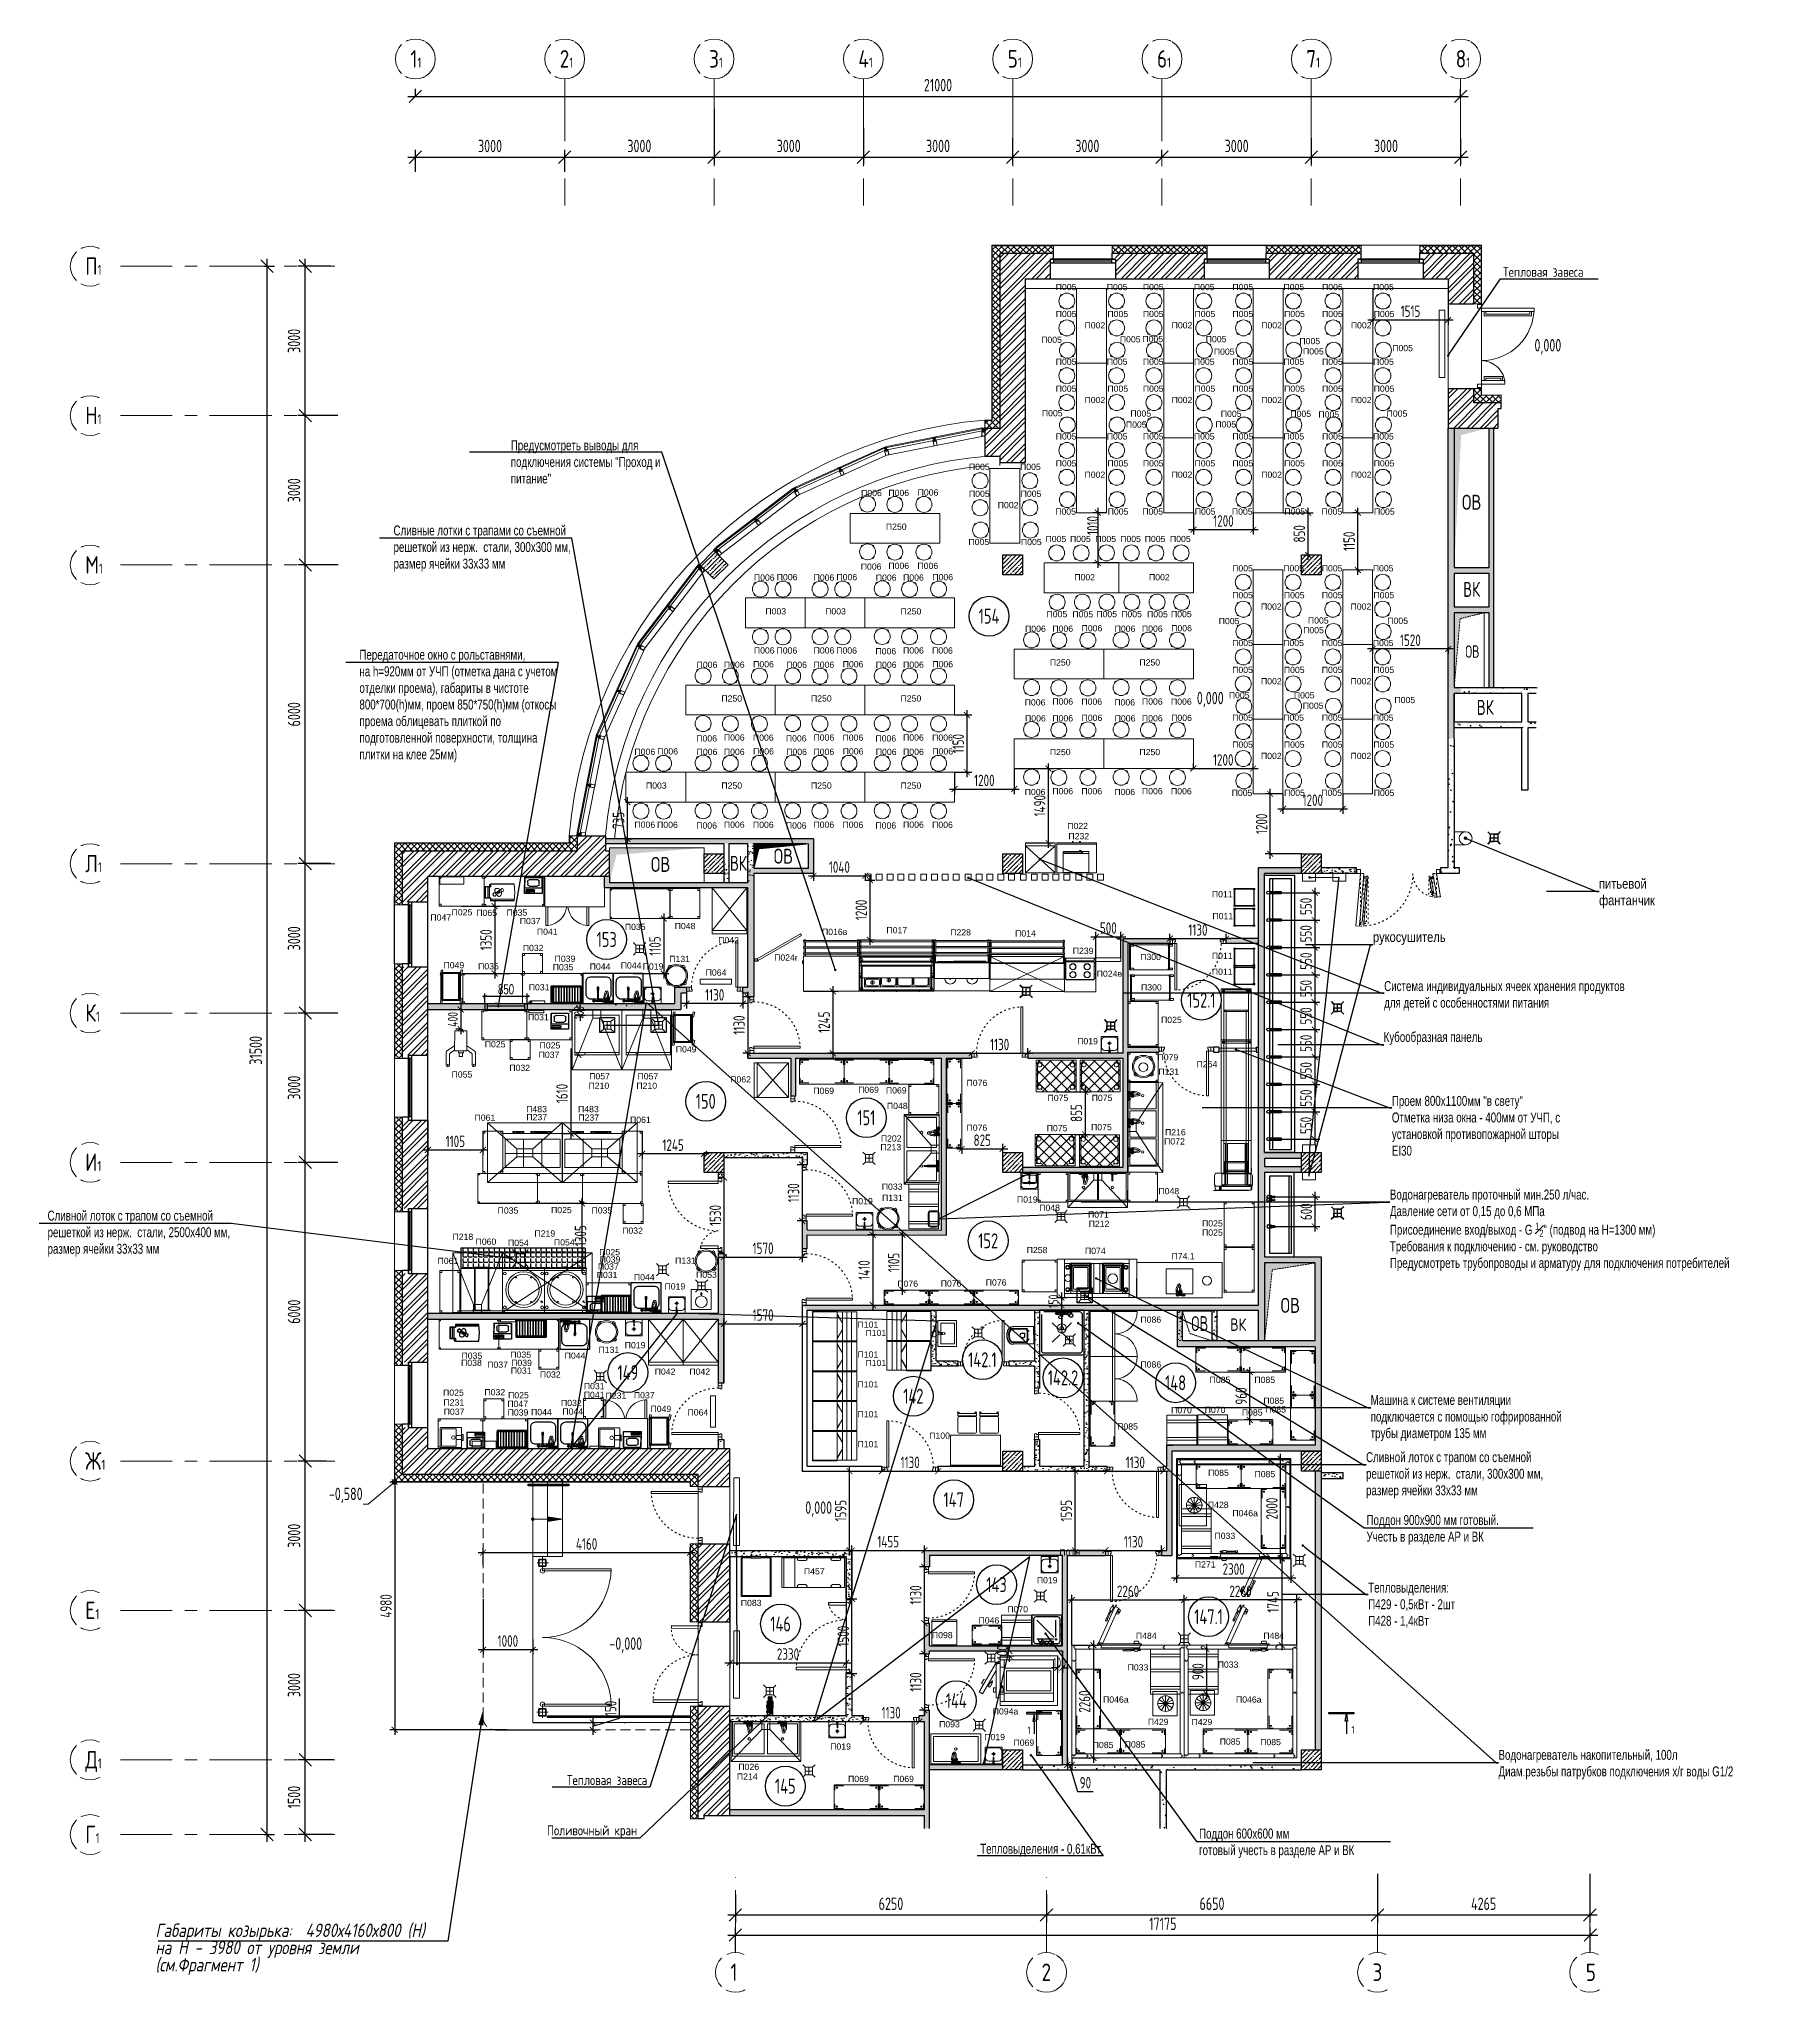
# Model space of a CAD drawing. Header units: millimetres. Extents: x -241391 to 8718866, y 0 to 143518.
# Drawn here: x -225795 to -190859, y 95919 to 135163 of the extents above; entities that cross this region are included whole.
import ezdxf
from ezdxf import colors
from ezdxf.entities.mleader import LeaderData, LeaderLine
from ezdxf.enums import TextEntityAlignment as Align
from ezdxf.math import Vec2, Vec3

# ---------------------------------------------------------------- set-up
doc = ezdxf.new("R2010")
doc.units = ezdxf.units.MM
doc.header["$MEASUREMENT"] = 0
doc.header["$PDMODE"] = 3
doc.header["$PDSIZE"] = -4
for name, pattern in [('ACAD_ISO03W100', [30, 12, -18]), ('ADSK_Скрыто', [6, 3, -3]), ('ADSK_Штриховая_ш2 п1', [3, 2, -1]), ('CENTER', [2, 1.25, -0.25, 0.25, -0.25]), ('ГОСТ 2.303 6', [12, 8, -1.5, 1, -1.5])]:
    doc.linetypes.add(name, pattern=pattern)
doc.layers.get('0').update_dxf_attribs({"color": 250, "lineweight": 9})
doc.layers.get('Defpoints').update_dxf_attribs({"color": 8})
for name, color, linetype, lineweight in [('_Скрыто_', 7, 'ADSK_Скрыто', 9), ('АР_Двери', 5, 'Continuous', 18), ('АР_Колонны', 5, 'Continuous', 30), ('АР_Колонны Штрих', 250, 'Continuous', 5), ('АР_Лестницы', 6, 'Continuous', 15), ('АР_Лестницы ограждение', 92, 'Continuous', 25), ('АР_Маркер экспликации', 239, 'Continuous', 13), ('АР_Навесной фасад', 5, 'Continuous', 5), ('АР_Номер помещения', 1, 'Continuous', 25), ('АР_Оси', 193, 'Continuous', 9), ('АР_Оси размеры', 164, 'Continuous', 9), ('АР_Отметки', 250, 'Continuous', 15), ('АР_Перегородки витражные', 152, 'Continuous', 13), ('АР_Перегородки газоблок', 165, 'Continuous', 30), ('АР_Перегородки газоблок_Штрих', 165, 'Continuous', 5), ('АР_Подоконники', 163, 'Continuous', 9), ('АР_Сущ Несущая стена', 202, 'Continuous', 30), ('АР_тонкая линия', 250, 'Continuous', 0), ('АР_Утеплитель', 250, 'Continuous', 9), ('АР_Штриховка кирпич', 250, 'Continuous', 9), ('САНТЕХНИКА', 140, 'Continuous', 9), ('Спринклеры', 7, 'Continuous', 18), ('ТХ_пищеблок', 30, 'Continuous', 20), ('Элементы узлов', 7, 'Continuous', 9)]:
    doc.layers.add(name, color=color, linetype=linetype, lineweight=lineweight)
for name, color, linetype in [('АР_новое окно', 160, 'Continuous'), ('АР_Отверстия', 251, 'Continuous'), ('ТХ', 170, 'Continuous'), ('ТХ_ВК_оборуд.ТХ', 5, 'Continuous'), ('ТХ_ВК_трапы', 5, 'Continuous'), ('ТХ_пищеблок_позиции', 5, 'Continuous'), ('ТХ_сантехника', 132, 'Continuous'), ('ТХ_электросушилки', 12, 'Continuous')]:
    doc.layers.add(name, color=color, linetype=linetype)
doc.layers.add('ТХ_привязка ТХ', color=7, linetype='Continuous', true_color=0x163d5c)
doc.styles.add('Arial Narrow_6', font='ARIALN.TTF', dxfattribs={"width": 0.85, "height": 200})
doc.styles.add('ICOCPEUR', font='isocpeur.ttf')
doc.styles.add('ISOCPEUR', font='isocpeur.ttf', dxfattribs={"width": 0.7})
doc.styles.add('LGP_simplex', font='simplex.shx', dxfattribs={"width": 0.7})
doc.styles.add('Standart Arial', font='arial.ttf', dxfattribs={"width": 0.7, "height": 250})
doc.styles.add('ГОСТ 2.304', font='isocpeur.ttf', dxfattribs={"width": 0.7})
doc.styles.add('М2', font='isocpeui.ttf', dxfattribs={"width": 0.8})
doc.dimstyles.new('R_100', dxfattribs={"dimtxt": 270, "dimasz": 120, "dimexe": 100, "dimexo": 0, "dimgap": 60, "dimtad": 1, "dimdec": 0, "dimrnd": 5, "dimzin": 0, "dimdsep": 46, "dimtxsty": 'ISOCPEUR', "dimblk": 'ARCHTICK', "dimcen": 0, "dimdle": 100, "dimclrd": 256, "dimclre": 256, "dimclrt": 256, "dimadec": 0, "dimazin": 0, "dimtfac": 2, "dimtdec": 0, "dimtofl": 0, "dimtmove": 1, "dimatfit": 3, "dimfxl": 1, "dimtvp": 3, "dimtolj": 1, "dimtzin": 0, "dimarcsym": 0})
doc.dimstyles.new('СПДС', dxfattribs={"dimscale": 100, "dimtxt": 2.5, "dimasz": 2.5, "dimexe": 1.5, "dimexo": 0, "dimgap": 1, "dimtad": 1, "dimdec": 0, "dimrnd": 1, "dimtxsty": 'ГОСТ 2.304', "dimblk": 'OBLIQUE', "dimcen": 2.5, "dimdle": 1.5, "dimadec": 0, "dimazin": 2, "dimtfac": 0.75, "dimtdec": 0, "dimtmove": 1, "dimatfit": 3, "dimfxl": 1, "dimtolj": 1, "dimarcsym": 1})
pattern_1 = [(50, (0, 0), (215.17805, -18.82564), [22.5, -247.5]), (355, (0, 0), (-41.6254, 225.65764), [18, -198]), (100.45144, (17.93, -1.57), (173.55265, 206.832), [19.12206, -210.34263]), (46.1842, (0, 60), (320.1724, -49.65578), [33.75, -371.25]), (96.63564, (26.68, 55.86), (280.3986, 292.23558), [28.6831, -315.51413]), (351.18416, (0, 60), (280.3986, 292.2356), [27, -297]), (21, (30, 45), (179.07212, -120.78567), [22.5, -247.5]), (326, (30, 45), (72.9946, 217.54501), [18, -198]), (71.451445, (44.92, 34.93), (252.06671, 96.75935), [19.12206, -210.34263]), (37.5, (0, 0), (3.647957, 99.868156), [0, -195.6, 0, -201, 0, -198.75]), (7.5, (0, 0), (78.92086, 118.323514), [0, -114.6, 0, -191.1, 0, -75.75]), (327.5, (-66.9, 0), (160.14673, -6.766462), [0, -75, 0, -234, 0, -310.5]), (317.5, (-96.9, 0), (174.95585, 30.031495), [0, -97.5, 0, -155.4, 0, -220.5])]
pattern_2 = [(45, (-1195763.57, 164426.86), (-132.58252, 132.58252), []), (45, (-1195675.18, 164426.86), (-132.58252, 132.58252), [])]
pattern_3 = [(45, (-1163480.52, 164822.8), (-132.58252, 132.58252), []), (45, (-1163392.13, 164822.8), (-132.58252, 132.58252), [])]
pattern_4 = [(335.76716334, (-69115.3163, 318510.941), (0.651582564, 1.447617495), []), (65.76716334, (-69115.3163, 318510.941), (-1.447617495, 0.651582564), [])]

msp = doc.modelspace()

# ---------------------------------------------------------------- texts
at = {"color": 0, "linetype": 'ByBlock', "lineweight": -2, "style": 'LGP_simplex', "width": 0.7}
msp.add_attdef('1', (-205935.9, 101117.6), '1', height=150, dxfattribs=at)
msp.add_attdef('1', text='1', height=150, dxfattribs=at).set_placement((-199425.7, 101282.6), align=Align.TOP_LEFT)
at = {"layer": 'АР_Отверстия', "ltscale": 100, "attachment_point": 5, "line_spacing_factor": 0.7, "style": 'ICOCPEUR'}
for s, insert, char_height in [('\\A1;{\\W0.8;ОВ}', (-197012.4, 125859.7), 300), ('\\A1;{\\W0.7;ВК}', (-197013.5, 124109.4), 300), ('\\A1;{\\W0.7;ОВ}', (-196998.8, 122860.3), 250), ('\\A1;{\\W0.7;ВК}', (-196739.3, 121739.1), 300), ('\\A1;{\\W0.8;ОВ}', (-213307.6, 118585.9), 300), ('\\A1;{\\W0.7;ВК}', (-211744.2, 118607.2), 300), ('\\A1;{\\W0.8;ОВ}', (-210841.2, 118750.7), 300)]:
    msp.add_mtext(s, dxfattribs=dict(at, insert=insert, char_height=char_height))
at = {"layer": 'АР_Отверстия', "color": 253, "ltscale": 100, "attachment_point": 5, "line_spacing_factor": 0.7, "style": 'ICOCPEUR'}
for s, insert, char_height in [('\\A1;{\\W0.7;ОВ}', (-202475.9, 109362.2), 300), ('\\A1;{\\W0.8;ОВ}', (-200656.5, 109728.6), 300), ('\\A1;{\\W0.8;ВК}', (-201704, 109342), 250)]:
    msp.add_mtext(s, dxfattribs=dict(at, insert=insert, char_height=char_height))
at = {"layer": 'ТХ_пищеблок_позиции', "style": 'Standart Arial'}
for s, p in [('П005', (-205369.1, 130119.9, -1.1)), ('П005', (-204343.6, 130119.9, -1.1)), ('П005', (-203619.1, 130119.9, -1.1)), ('П005', (-202593.6, 130119.9, -1.1)), ('П005', (-201819.1, 130119.9, -1.1)), ('П005', (-200793.6, 130119.9, -1.1)), ('П005', (-200019.1, 130119.9, -1.1)), ('П005', (-198993.6, 130119.9, -1.1)), ('П005', (-205369.1, 129579.2, -1.1)), ('П005', (-204330.5, 129579.2, -1.1)), ('П005', (-203619.1, 129579.2, -1.1)), ('П005', (-202580.5, 129579.2, -1.1)), ('П005', (-201819.1, 129579.2, -1.1)), ('П005', (-200780.5, 129579.2, -1.1)), ('П005', (-200019.1, 129579.2, -1.1)), ('П005', (-198980.5, 129579.2, -1.1)), ('П005', (-205661.9, 129060.8, -1.1)), ('П002', (-204790.6, 129351.3, -1.1)), ('П005', (-204081.2, 129070.6, -1.1)), ('П005', (-203629.2, 129076, -1.1)), ('П002', (-203040.6, 129351.3, -1.1)), ('П005', (-202355.6, 129073.5, -1.1)), ('П002', (-201240.6, 129351.3, -1.1)), ('П005', (-200472.9, 129034.8, -1.1)), ('П002', (-199440.6, 129351.3, -1.1)), ('П005', (-205369.1, 128619.9, -1.1)), ('П005', (-204343.6, 128619.9, -1.1)), ('П005', (-203619.1, 128619.9, -1.1)), ('П005', (-202593.6, 128619.9, -1.1)), ('П005', (-202192.4, 128822.7, -1.1)), ('П005', (-201819.1, 128619.9, -1.1)), ('П005', (-200793.6, 128619.9, -1.1)), ('П005', (-200401.2, 128828.1, -1.1)), ('П005', (-200019.1, 128619.9, -1.1)), ('П005', (-198993.6, 128619.9, -1.1)), ('П005', (-198608.5, 128894.2, -1.1)), ('П005', (-205369.1, 128079.2, -1.1)), ('П002', (-204790.6, 127851.3, -1.1)), ('П005', (-204330.5, 128079.2, -1.1)), ('П005', (-203619.1, 128079.2, -1.1)), ('П002', (-203040.6, 127851.3, -1.1)), ('П005', (-202580.5, 128079.2, -1.1)), ('П005', (-201819.1, 128079.2, -1.1)), ('П002', (-201240.6, 127851.3, -1.1)), ('П005', (-200780.5, 128079.2, -1.1)), ('П005', (-200019.1, 128079.2, -1.1)), ('П002', (-199440.6, 127851.3, -1.1)), ('П005', (-198980.5, 128079.2, -1.1)), ('П005', (-205647.8, 127586.8, -1.1)), ('П005', (-203868.9, 127579.5, -1.1)), ('П005', (-202052.6, 127573.2, -1.1)), ('П005', (-200655.7, 127573.6, -1.1)), ('П005', (-200091.6, 127561.4, -1.1)), ('П005', (-198721.4, 127578.1, -1.1)), ('П005', (-205369.1, 127119.9, -1.1)), ('П005', (-204343.6, 127119.9, -1.1)), ('П005', (-203959, 127357, -1.1)), ('П005', (-203619.1, 127119.9, -1.1)), ('П005', (-202593.6, 127119.9, -1.1)), ('П005', (-202161.5, 127361.6, -1.1)), ('П005', (-201819.1, 127119.9, -1.1)), ('П005', (-200793.6, 127119.9, -1.1)), ('П005', (-200019.1, 127119.9, -1.1)), ('П005', (-198993.6, 127119.9, -1.1)), ('П005', (-207112.3, 126508.9, -1.1)), ('П005', (-206086.8, 126508.9, -1.1)), ('П005', (-205369.1, 126579.2, -1.1)), ('П002', (-204790.6, 126351.3, -1.1)), ('П005', (-204330.5, 126579.2, -1.1)), ('П005', (-203619.1, 126579.2, -1.1)), ('П002', (-203040.6, 126351.3, -1.1)), ('П005', (-202580.5, 126579.2, -1.1)), ('П005', (-201819.1, 126579.2, -1.1)), ('П002', (-201240.6, 126351.3, -1.1)), ('П005', (-200780.5, 126579.2, -1.1)), ('П005', (-200019.1, 126579.2, -1.1)), ('П002', (-199440.6, 126351.3, -1.1)), ('П005', (-198980.5, 126579.2, -1.1)), ('П006', (-209279.1, 125983.6, -1.1)), ('П006', (-208730.9, 125985, -1.1)), ('П006', (-208143.4, 125993.5, -1.1)), ('П005', (-207112.3, 125968.1, -1.1)), ('П005', (-206073.7, 125968.1, -1.1)), ('П002', (-206533.8, 125740.3, -1.1)), ('П005', (-205379.2, 125610.4, -1.1)), ('П005', (-204325.3, 125610.4, -1.1)), ('П005', (-203629.2, 125610.4, -1.1)), ('П005', (-202575.3, 125610.4, -1.1)), ('П005', (-201829.2, 125610.4, -1.1)), ('П005', (-200775.3, 125610.4, -1.1)), ('П005', (-200029.2, 125610.4, -1.1)), ('П005', (-198975.3, 125610.4, -1.1)), ('П250', (-208781.5, 125306.9, -1.1)), ('П005', (-207122.4, 124999.4, -1.1)), ('П005', (-206068.4, 124999.4, -1.1)), ('П005', (-205574.1, 125059.8, -1.1)), ('П005', (-205081.7, 125059.8, -1.1)), ('П005', (-204574.1, 125059.8, -1.1)), ('П005', (-204074.1, 125059.8, -1.1)), ('П005', (-203581.7, 125059.8, -1.1)), ('П005', (-203074.1, 125059.8, -1.1)), ('П006', (-211432.9, 124285, -1.1)), ('П006', (-210974.2, 124293.5, -1.1)), ('П006', (-210232.9, 124285, -1.1)), ('П006', (-209774.2, 124293.5, -1.1)), ('П006', (-209285.9, 124504.5, -1.1)), ('П006', (-208984.1, 124283.6, -1.1)), ('П006', (-208731.1, 124521.8, -1.1)), ('П006', (-208435.9, 124285, -1.1)), ('П006', (-208147.3, 124519.8, -1.1)), ('П006', (-207848.4, 124293.5, -1.1)), ('П002', (-204995.6, 124291.3, -1.1)), ('П002', (-203495.6, 124291.3, -1.1)), ('П005', (-201824.1, 124470.6, -1.1)), ('П005', (-200798.6, 124470.6, -1.1)), ('П005', (-200024.1, 124470.6, -1.1)), ('П005', (-198998.6, 124470.6, -1.1)), ('П005', (-201824.1, 123929.9, -1.1)), ('П005', (-200785.5, 123929.9, -1.1)), ('П005', (-200024.1, 123929.9, -1.1)), ('П005', (-198985.5, 123929.9, -1.1)), ('П003', (-211201.7, 123606.6, -1.1)), ('П003', (-210001.7, 123606.6, -1.1)), ('П250', (-208486.5, 123606.9, -1.1)), ('П005', (-205553.9, 123550.4, -1.1)), ('П005', (-205033.8, 123547, -1.1)), ('П005', (-204553.9, 123550.4, -1.1)), ('П005', (-204053.9, 123550.4, -1.1)), ('П005', (-203533.8, 123547, -1.1)), ('П005', (-203053.9, 123550.4, -1.1)), ('П002', (-201245.6, 123702, -1.1)), ('П002', (-199445.6, 123702, -1.1)), ('П006', (-205985.2, 123256.8, -1.1)), ('П006', (-205436.9, 123258.2, -1.1)), ('П006', (-204849.5, 123266.8, -1.1)), ('П006', (-204185.2, 123256.8, -1.1)), ('П006', (-203636.9, 123258.2, -1.1)), ('П006', (-203049.5, 123266.8, -1.1)), ('П005', (-202094.3, 123411.5, -1.1)), ('П005', (-200398.2, 123228.3, -1.1)), ('П005', (-200302.2, 123423.2, -1.1)), ('П005', (-198707.8, 123417.4, -1.1)), ('П006', (-211433.2, 122821.8, -1.1)), ('П006', (-210978.2, 122819.8, -1.1)), ('П006', (-210233.2, 122821.8, -1.1)), ('П006', (-209778.2, 122819.8, -1.1)), ('П006', (-208990.9, 122804.5, -1.1)), ('П006', (-208436.1, 122821.8, -1.1)), ('П006', (-207852.3, 122819.8, -1.1)), ('П005', (-201824.1, 122970.6, -1.1)), ('П005', (-200798.6, 122970.6, -1.1)), ('П005', (-200024.1, 122970.6, -1.1)), ('П005', (-198998.6, 122970.6, -1.1)), ('П006', (-212584.1, 122533.6, -1.1)), ('П006', (-212035.9, 122535, -1.1)), ('П006', (-211448.4, 122543.5, -1.1)), ('П006', (-210784.1, 122533.6, -1.1)), ('П006', (-210235.9, 122535, -1.1)), ('П006', (-209648.4, 122543.5, -1.1)), ('П006', (-208984.1, 122533.6, -1.1)), ('П006', (-208435.9, 122535, -1.1)), ('П006', (-207848.4, 122543.5, -1.1)), ('П250', (-205487.6, 122580.2, -1.1)), ('П250', (-203687.6, 122580.2, -1.1)), ('П005', (-201824.1, 122429.9, -1.1)), ('П005', (-200785.5, 122429.9, -1.1)), ('П005', (-200024.1, 122429.9, -1.1)), ('П005', (-198985.5, 122429.9, -1.1)), ('П002', (-201245.6, 122202, -1.1)), ('П002', (-199445.6, 122202, -1.1)), ('П250', (-212086.5, 121856.9, -1.1)), ('П250', (-210286.5, 121856.9, -1.1)), ('П250', (-208486.5, 121856.9, -1.1)), ('П006', (-205992, 121777.8, -1.1)), ('П006', (-205437.2, 121795, -1.1)), ('П006', (-204853.4, 121793, -1.1)), ('П006', (-204192, 121777.8, -1.1)), ('П006', (-203637.2, 121795, -1.1)), ('П006', (-203053.4, 121793, -1.1)), ('П005', (-201891.2, 121921.4, -1.1)), ('П005', (-200584.8, 121919.9, -1.1)), ('П005', (-200405.6, 121710.1, -1.1)), ('П005', (-198563.7, 121825.5, -1.1)), ('П006', (-205985.2, 121456.8, -1.1)), ('П006', (-205436.9, 121458.2, -1.1)), ('П006', (-204849.5, 121466.8, -1.1)), ('П006', (-204185.2, 121456.8, -1.1)), ('П006', (-203636.9, 121458.2, -1.1)), ('П006', (-203049.5, 121466.8, -1.1)), ('П005', (-201824.1, 121470.6, -1.1)), ('П005', (-200798.6, 121470.6, -1.1)), ('П005', (-200024.1, 121470.6, -1.1)), ('П005', (-198998.6, 121470.6, -1.1)), ('П006', (-213832.9, 120785, -1.1)), ('П006', (-213374.2, 120793.5, -1.1)), ('П006', (-212590.9, 121054.5, -1.1)), ('П006', (-212584.1, 120783.6, -1.1)), ('П006', (-212036.1, 121071.8, -1.1)), ('П006', (-212035.9, 120785, -1.1)), ('П006', (-211452.3, 121069.8, -1.1)), ('П006', (-211448.4, 120793.5, -1.1)), ('П006', (-210790.9, 121054.5, -1.1)), ('П006', (-210784.1, 120783.6, -1.1)), ('П006', (-210236.1, 121071.8, -1.1)), ('П006', (-210235.9, 120785, -1.1)), ('П006', (-209652.3, 121069.8, -1.1)), ('П006', (-209648.4, 120793.5, -1.1)), ('П006', (-208990.9, 121054.5, -1.1)), ('П006', (-208984.1, 120783.6, -1.1)), ('П006', (-208436.1, 121071.8, -1.1)), ('П006', (-208435.9, 120785, -1.1)), ('П006', (-207852.3, 121069.8, -1.1)), ('П006', (-207848.4, 120793.5, -1.1)), ('П250', (-205487.6, 120780.2, -1.1)), ('П250', (-203687.6, 120780.2, -1.1)), ('П005', (-201824.1, 120929.9, -1.1)), ('П005', (-200785.5, 120929.9, -1.1)), ('П005', (-200024.1, 120929.9, -1.1)), ('П005', (-198985.5, 120929.9, -1.1)), ('П002', (-201245.6, 120702, -1.1)), ('П002', (-199445.6, 120702, -1.1)), ('П003', (-213601.7, 120106.6, -1.1)), ('П250', (-212086.5, 120106.9, -1.1)), ('П250', (-210286.5, 120106.9, -1.1)), ('П250', (-208486.5, 120106.9, -1.1)), ('П006', (-205992, 119977.8, -1.1)), ('П006', (-205437.2, 119995, -1.1)), ('П006', (-204853.4, 119993, -1.1)), ('П006', (-204192, 119977.8, -1.1)), ('П006', (-203637.2, 119995, -1.1)), ('П006', (-203053.4, 119993, -1.1)), ('П005', (-201834.2, 119961.1, -1.1)), ('П005', (-200780.3, 119961.1, -1.1)), ('П005', (-200034.2, 119961.1, -1.1)), ('П005', (-198980.3, 119961.1, -1.1)), ('П006', (-213833.2, 119321.8, -1.1)), ('П006', (-213378.2, 119319.8, -1.1)), ('П006', (-212590.9, 119304.5, -1.1)), ('П006', (-212036.1, 119321.8, -1.1)), ('П006', (-211452.3, 119319.8, -1.1)), ('П006', (-210790.9, 119304.5, -1.1)), ('П006', (-210236.1, 119321.8, -1.1)), ('П006', (-209652.3, 119319.8, -1.1)), ('П006', (-208990.9, 119304.5, -1.1)), ('П006', (-208436.1, 119321.8, -1.1)), ('П006', (-207852.3, 119319.8, -1.1)), ('П022', (-205137, 119295, -1.1)), ('П232', (-205114.3, 119091.3, -1.7)), ('П011', (-202231.6, 117926.3, -1.1)), ('П047', (-217932.5, 117457.8, -0.5)), ('П025', (-217506.9, 117561.4, -1.1)), ('П065', (-217010.3, 117549.7, -1.1)), ('П035', (-216403.3, 117555.5, -1.1)), ('П037', (-216137.1, 117386.3, -1.1)), ('П035', (-214025.7, 117267.5, -1.1)), ('П048', (-213024.8, 117285.6, -1.1)), ('П011', (-202220.6, 117485.6, -1.1)), ('П032', (-216076, 116845, -1.1)), ('П041', (-215793.3, 117171.5, -1.1)), ('П042', (-212149.6, 117000.8, -1.1)), ('П016в', (-210065.3, 117168, -179.2)), ('П017', (-208770, 117202.1, -145.2)), ('П228', (-207488.6, 117159.2, -82.7)), ('П014', (-206185, 117137.3, -917.7)), ('П049', (-217669.3, 116499.2, -1.1)), ('П035', (-216973.7, 116477.1, -1.1)), ('П035', (-215475.9, 116459.4, -1.1)), ('П039', (-215437, 116629.3, -1.1)), ('П044', (-214731.5, 116471.3, -1.1)), ('П044', (-214107.8, 116493.5, -1.1)), ('П019', (-213667.6, 116473.6, -0.5)), ('П131', (-213133.6, 116624.8, -0.5)), ('П024г', (-211026.4, 116653.3, -0.5)), ('П239', (-205026.2, 116787.1, -182.2)), ('П300', (-203672, 116664, -1.1)), ('П011', (-202231.6, 116686.7, -1.1)), ('П031', (-215956.2, 116055.4, -1.1)), ('П064', (-212402.3, 116351, -0.5)), ('П024в', (-204545.5, 116328.2, 838.5)), ('П300', (-203655.1, 116054.3, -1.1)), ('П011', (-202231.6, 116368.6, -1.1)), ('П031', (-215971.1, 115454.8, -1.1)), ('П025', (-203253.1, 115401.2, -1.1)), ('П025', (-216840.3, 114910.1, 81.7)), ('П025', (-215738.7, 114888.7, 81.7)), ('П019', (-204937.8, 114972.3, -0.5)), ('П037', (-215758.1, 114701, -1.1)), ('П049', (-213002.5, 114809.1, -10.5)), ('П079', (-203323.3, 114648.9, -1.1)), ('П264', (-202539, 114510.2, -771.3)), ('П055', (-217507.7, 114304.6, -1.1)), ('П032', (-216346.5, 114438.2, -1.1)), ('П210', (-214756.1, 114077.8, -0.5)), ('П057', (-214742.3, 114268.4, -0.5)), ('П210', (-213794.5, 114077.8, -0.5)), ('П057', (-213771.1, 114266.8, -0.5)), ('П062', (-211908, 114206, -0.5)), ('П076', (-207161, 114134.6, 0.5)), ('П131', (-203307.6, 114361.4, -0.5)), ('П069', (-210239.2, 113975.9, -1.1)), ('П069', (-209338.8, 113996.7, -1.1)), ('П069', (-208781.3, 113983.9, -1.1)), ('П075', (-205533.3, 113833.1, -0.4)), ('П075', (-204647, 113833.1, -0.4)), ('П061', (-217046, 113436.7, -1.1)), ('П483', (-216008.4, 113608.9, -1.1)), ('П237', (-216004.3, 113447.6, -1.1)), ('П483', (-214966.4, 113608.9, -1.1)), ('П237', (-214960.5, 113437.7, -1.1)), ('П061', (-213921.1, 113393.3, -1.1)), ('П048', (-208760.8, 113672.1, -1.1)), ('П202', (-208882.8, 113018.4, -0.5)), ('П076', (-207161, 113234.6, 0)), ('П075', (-205550.1, 113226.5, -0.4)), ('П075', (-204659.7, 113245.6, -0.4)), ('П072', (-203191.5, 112960, -1)), ('П216', (-203173.6, 113143.2, -0.5)), ('П213', (-208890.5, 112844.6, -0.5)), ('П019', (-209460.6, 111759.2, -0.5)), ('П033', (-208863.5, 112050.4, 2.5)), ('П131', (-208859.3, 111827.9, -0.5)), ('П019', (-206148.3, 111792.7, -0.5)), ('П048', (-203305.3, 111961.1, -1.1)), ('П035', (-216582.3, 111572, -1.1)), ('П025', (-215509.6, 111581.2, -1.1)), ('П035', (-214694.9, 111573.9, -1.1)), ('П048', (-205700.8, 111626.5, -1.1)), ('П071', (-204719.2, 111490, -0.5)), ('П218', (-217488.5, 111043.9, 79.9)), ('П060', (-217025.1, 110946.2, 0.7)), ('П219', (-215842, 111110.4, 392.7)), ('П032', (-214079.6, 111167.7, -1.1)), ('П212', (-204707.3, 111305.4, -0.5)), ('П025', (-202429.7, 111313.1, -1.1)), ('П025', (-202429.7, 111128.8, -1.1)), ('П061', (-217788.8, 110558.8, 81.7)), ('П054', (-216374.1, 110921.7, -616.2)), ('П054', (-215450.9, 110932.6, -616.2)), ('П025', (-214539.4, 110735.6, 34)), ('П039', (-214531.2, 110587.8, 34)), ('П131', (-213016.4, 110565.1, -0.5)), ('П258', (-205952.1, 110777.9, -1.1)), ('П074', (-204781.9, 110761.6, -771.3)), ('П74.1', (-203042.4, 110656.3, -771.3)), ('П031', (-214590.9, 110277.1, -48.8)), ('П037', (-214565.4, 110445.3, 34)), ('П044', (-213843.8, 110231.7, 34)), ('П053', (-212594.6, 110282.2, -1.1)), ('П019', (-213229, 110047.2, 34.7)), ('П076', (-208551.1, 110101.7, -0.5)), ('П076', (-207679.6, 110104.7, 0)), ('П076', (-206774.8, 110125.9, 0.5)), ('П086', (-203666.9, 109380.1, -0.8)), ('П101', (-209350.6, 109279.8, -1.1)), ('П101', (-209191.4, 109111.6, -1.1)), ('П035', (-217307.5, 108656, -1.1)), ('П035', (-216326.7, 108676.3, -1.1)), ('П044', (-215235.1, 108656, -1.1)), ('П131', (-214555.7, 108773.5, -0.5)), ('П019', (-214027.8, 108866.8, -0.5)), ('П101', (-209350.6, 108679.8, -1.1)), ('П038', (-217315.7, 108512, -1.1)), ('П037', (-216790.9, 108475.8, -1.1)), ('П031', (-216317.2, 108356.3, -1.1)), ('П039', (-216309.5, 108511.3, -1.1)), ('П032', (-215731.8, 108278, -1.1)), ('П042', (-213426.5, 108335.3, -1.1)), ('П042', (-212729.5, 108335.3, -1.1)), ('П101', (-209191.4, 108509.6, -1.1)), ('П086', (-203666.9, 108479.5, -0.8)), ('П025', (-217677.8, 107913.8, -1.1)), ('П032', (-216846.7, 107921.6, -1.1)), ('П025', (-216371.2, 107861.6, -1.1)), ('П041', (-214851.2, 107869, -1.1)), ('П031', (-214850.3, 108044.8, -1.1)), ('П231', (-214412, 107853.3, -1.1)), ('П037', (-213844.3, 107860.8, -1.1)), ('П101', (-209350.6, 108079.8, -1.1)), ('П085', (-202277.5, 108169.6, -1.8)), ('П085', (-201377.6, 108169.6, -1.4)), ('П231', (-217670.4, 107717.5, -1.1)), ('П037', (-217665.3, 107531, -1.1)), ('П047', (-216386.5, 107689.2, -0.5)), ('П039', (-216381.1, 107515.5, -1.1)), ('П044', (-215910.3, 107521.5, -1.1)), ('П032', (-215309.4, 107705.9, -1.1)), ('П044', (-215281.1, 107534, -1.1)), ('П049', (-213510.2, 107587.8, 0.7)), ('П064', (-212767, 107516, -0.5)), ('П101', (-209350.6, 107479.8, -1.1)), ('П085', (-201629.6, 107515.4, -1.8)), ('П085', (-201197.5, 107751.5, -1.1)), ('П085', (-201159.5, 107576.8, -1.4)), ('П100', (-207910.8, 107049.9, -1.1)), ('П085', (-204133.9, 107233.3, -1.4)), ('П101', (-209350.6, 106879.8, -1.1)), ('П085', (-202307.2, 106303.8, -2.5)), ('П085', (-201375.1, 106277.4, -1.8)), ('П428', (-202312, 105661.3, -1.1)), ('П046а', (-201820.9, 105492, -1.8)), ('П019', (-205295.7, 104700.8, -0.5)), ('П033', (-202178.9, 105036.9, 2.5)), ('П457', (-210428.4, 104325.1, -1.1)), ('П271', (-202573.8, 104463.7, -1.8)), ('П019', (-205749.2, 104147, -0.5)), ('П083', (-211696.5, 103688.8, -2.9)), ('П046', (-206919.8, 103338.9, -1.5)), ('П098', (-207856.7, 103043.8)), ('П484', (-203757.9, 103029.8, 2.5)), ('П484', (-201197.9, 103029.8, 2.5)), ('П033', (-203924.6, 102395.4, 2.5)), ('П033', (-202115.3, 102450.8, 2.5)), ('П046а', (-204418.5, 101749.3, -1.1)), ('П046а', (-201747.6, 101749.3, -1.1)), ('П093', (-207711.8, 101252.4, -39.4)), ('П094а', (-206635, 101511.2, -1.1)), ('П429', (-203518.9, 101302.3, 2.5)), ('П429', (-202639.9, 101298.5, 2.5)), ('П019', (-209900.5, 100805, -0.5)), ('П019', (-206804.9, 100995.6, -0.5)), ('П069', (-206217.5, 100883.4, 64.8)), ('П085', (-204625.3, 100836.2, -1.1)), ('П085', (-203982.8, 100846.3, -0.4)), ('П085', (-202074.6, 100904.6, -1.8)), ('П085', (-201261.1, 100895.3, -1.1)), ('П026', (-211745, 100396.9, -0.5)), ('П214', (-211774, 100201.8, -0.5)), ('П069', (-209541.5, 100154.5, -1.1)), ('П069', (-208634.5, 100154.5, -1.1))]:
    msp.add_text(s, height=125, dxfattribs=at).set_placement(p)
at = {"layer": 'ТХ_привязка ТХ', "ltscale": 100, "char_height": 230, "attachment_point": 5, "style": 'ISOCPEUR'}
for s, insert in [('\\A1;1515', (-198241.4, 129696.7)), ('\\A1;1200', (-201998.9, 125484.6)), ('\\A1;1520', (-198243.9, 123088.9)), ('\\A1;1200', (-202003.9, 120685.2)), ('\\A1;1200', (-206803.4, 120273.4)), ('\\A1;1200', (-200203.9, 119875.8)), ('\\A1;1040', (-209715.9, 118531.7)), ('\\A1;500', (-204311.9, 117306.9, -915.7)), ('\\A1;1130', (-202512.8, 117269.4)), ('\\A1;1130', (-212220.4, 115965.4)), ('\\A1;1130', (-206495.8, 114968.8)), ('\\A1;1105', (-217431.5, 113023.1)), ('\\A1;1245', (-213056.5, 112947.4)), ('\\A1;825', (-206845.5, 113046.7)), ('\\A1;1570', (-211247.9, 110874.8)), ('\\A1;1570', (-211247.9, 109533.3)), ('\\A1;1130', (-208294.3, 106575.7)), ('\\A1;1130', (-203769.4, 106575.7)), ('\\A1;1455', (-208735, 104982.7)), ('\\A1;1130', (-203805.9, 104982.7)), ('\\A1;2300', (-201794.7, 104431.8)), ('\\A1;2260', (-203916.2, 103986.6)), ('\\A1;2260', (-201656.2, 103986.6)), ('\\A1;1000', (-216375.9, 102988.1)), ('\\A1;2330', (-210748.2, 102725)), ('\\A1;1130', (-208675.5, 101547.4))]:
    msp.add_mtext(s, dxfattribs=dict(at, insert=insert))
at = {"layer": 'ТХ_привязка ТХ', "ltscale": 100, "char_height": 230, "attachment_point": 5, "rotation": 90, "style": 'ISOCPEUR'}
for s, insert in [('\\A1;1010', (-204624.5, 125393.4)), ('\\A1;850', (-200474.2, 125225.7)), ('\\A1;1150', (-199473.9, 125076)), ('\\A1;1150', (-207327.9, 121011.9)), ('\\A1;1490', (-205688.6, 119764.3)), ('\\A1;735', (-214152.1, 119468.8)), ('\\A1;1200', (-201233.4, 119401)), ('\\A1;1200', (-209277, 117671.4)), ('\\A1;550', (-200340.2, 117742.8)), ('\\A1;550', (-200340.2, 117192.8)), ('\\A1;1350', (-216814.4, 117070.9)), ('\\A1;1105', (-213418.4, 116945.8)), ('\\A1;550', (-200340.2, 116642.8)), ('\\A1;550', (-200340.2, 116092.8)), ('\\A1;1130', (-211730.4, 115358.8)), ('\\A1;1245', (-210022.1, 115416.1)), ('\\A1;550', (-200340.2, 115542.8)), ('\\A1;550', (-200340.2, 114992.8)), ('\\A1;550', (-200340.2, 114442.8)), ('\\A1;1610', (-215289.2, 113983.8)), ('\\A1;550', (-200340.2, 113892.8)), ('\\A1;855', (-204954.2, 113591.4)), ('\\A1;550', (-200340.2, 113342.8)), ('\\A1;1130', (-210636.8, 111988.9)), ('\\A1;1530', (-212208.9, 111533.7)), ('\\A1;600', (-200336.1, 111610.2)), ('\\A1;1305', (-214916.4, 111127.9)), ('\\A1;1105', (-208622.7, 110590)), ('\\A1;1410', (-209218.2, 110438.6)), ('\\A1;960', (-201643.5, 107908.9)), ('\\A1;1595', (-209688.6, 105604.2)), ('\\A1;1595', (-205155.5, 105604.2)), ('\\A1;2000', (-201026.4, 105647.5)), ('\\A1;1130', (-208182.6, 103912.3)), ('\\A1;1745', (-201002.8, 103774.1)), ('\\A1;1500', (-209637.3, 103085.1)), ('\\A1;1130', (-208182.7, 102164)), ('\\A1;150', (-214309.4, 101632.9)), ('\\A1;2260', (-204787.7, 101770.6))]:
    msp.add_mtext(s, dxfattribs=dict(at, insert=insert))
at = {"layer": 'ТХ_привязка ТХ', "insert": (-216412.6, 116077.2, 0), "char_height": 200, "attachment_point": 5, "style": 'Arial Narrow_6'}
msp.add_mtext('\\A1;850', dxfattribs=at)

# ---------------------------------------------------------------- blocks, each defined once
blk = doc.blocks.new('Поливочный кран1.')
at = {"linetype": 'Continuous'}
for p, q in [((-47, 0), (-53, -6)), ((-49, 0), (49, 0)), ((-49, -56), (-49, 0)), ((47, 0), (53, -6)), ((49, -56), (49, 0)), ((-62, -170), (-62, -213)), ((-62, -170), (-33, -170)), ((-9, -208), (-62, -208)), ((-62, -213), (-8, -213)), ((-59, -165), (-61, -167)), ((-61, -167), (-34, -167)), ((-61, -214), (-8, -214)), ((-50, -221), (-61, -214)), ((-60, -60), (60, -60)), ((-60, -60), (-60, -87)), ((-60, -82), (-54, -82)), ((-60, -85), (-49, -85)), ((-60, -87), (-56, -90)), ((-60, -158), (-60, -143)), ((-60, -143), (-56, -143)), ((-60, -161), (-60, -153)), ((-60, -153), (-56, -153)), ((-60, -161), (-58, -161)), ((-60, -245), (-55, -242)), ((-60, -267), (-60, -245)), ((-60, -264), (-60, -275)), ((-50, -267), (-60, -267)), ((-35, -165), (-59, -165)), ((-52, -123), (-58, -133)), ((-34, -133), (-58, -133)), ((-35, -135), (-58, -135)), ((-58, -135), (-58, -143)), ((-58, -153), (-58, -143)), ((-58, -153), (-58, -161)), ((-58, -161), (-58, -162)), ((-58, -162), (-36, -162)), ((-57, -268), (-58, -268)), ((-57, -276), (-57, -276)), ((-57, -276), (-57, -276)), ((-56, -276), (-57, -276)), ((-9, -90), (-56, -90)), ((-56, -143), (-56, -153)), ((-56, -242), (-56, -242)), ((-56, -242), (-56, -242)), ((-56, -244), (-56, -243)), ((-56, -267), (-56, -244)), ((-56, -278), (-56, -269)), ((-56, -269), (-56, -269)), ((-56, -276), (-56, -276)), ((56, -278), (-56, -278)), ((-55, -238), (-55, -233)), ((-55, -233), (55, -233)), ((-55, -238), (55, -238)), ((-55, -243), (-55, -242)), ((-55, -242), (55, -242)), ((-55, -242), (-54, -242)), ((-52, -268), (-55, -268)), ((-54, -60), (-54, -82)), ((-54, -232), (54, -232)), ((-54, -242), (-54, -242)), ((-54, -242), (-54, -242)), ((53, -6), (-53, -6)), ((-53, -6), (-53, -60)), ((-53, -56), (53, -56)), ((-53, -242), (-50, -240)), ((-53, -269), (-51, -269)), ((-26, -123), (-52, -123)), ((-52, -238), (-48, -238)), ((52, -282), (-52, -282)), ((-51, -267), (-51, -243)), ((-9, -100), (-50, -100)), ((-50, -100), (-50, -117)), ((-18, -117), (-50, -117)), ((-8, -221), (-50, -221)), ((50, -240), (-50, -240)), ((-50, -267), (-50, -242)), ((-50, -242), (-46, -242)), ((-47, -232), (-47, -226)), ((-8, -226), (-47, -226)), ((-47, -267), (-47, -244)), ((-38, -267), (-47, -267)), ((-46, -242), (-46, -243)), ((-41, -268), (-46, -268)), ((-45, -269), (-40, -269)), ((-40, -267), (-40, -243)), ((-38, -267), (-38, -242)), ((-38, -242), (-33, -242)), ((-34, -324), (-37, -302)), ((-37, -302), (37, -302)), ((-34, -346), (-37, -324)), ((-37, -324), (37, -324)), ((-34, -373), (-37, -346)), ((-37, -346), (37, -346)), ((-34, -302), (-36, -282)), ((34, -373), (-34, -373)), ((-33, -242), (-33, -267)), ((-33, -267), (-33, -243)), ((-33, -243), (-33, -243)), ((-33, -267), (-22, -267)), ((33, -374), (-33, -374)), ((-32, -268), (-32, -268)), ((-26, -268), (-31, -268)), ((-31, -269), (-25, -269)), ((-24, -267), (-24, -243)), ((-22, -267), (-22, -242)), ((-22, -242), (-16, -242)), ((-16, -242), (-16, -267)), ((-16, -267), (-4, -267)), ((-15, -243), (-15, -267)), ((-7, -268), (-13, -268)), ((-13, -269), (-6, -269)), ((-11, -85), (-8, -85)), ((-10, -112), (-7, -72)), ((-10, -112), (-10, -112)), ((-9, -130), (-10, -127)), ((-9, -171), (-10, -173)), ((-10, -188), (-7, -228)), ((-10, -188), (-10, -188)), ((-8, -128), (-9, -126)), ((-8, -173), (-9, -175)), ((-9, -229), (-9, -226)), ((-7, -229), (-9, -229)), ((-8, -124), (-5, -92)), ((-8, -131), (-8, -124)), ((-3, -150), (-8, -145)), ((-8, -155), (-3, -150)), ((-8, -176), (-8, -170)), ((-5, -209), (-8, -176)), ((-8, -221), (-8, -220)), ((-6, -72), (-7, -72)), ((-7, -228), (-6, -228)), ((-6, -60), (-6, -71)), ((-5, -83), (-6, -72)), ((-6, -128), (-3, -93)), ((-6, -128), (6, -128)), ((6, -172), (-6, -172)), ((-3, -208), (-6, -172)), ((-6, -228), (-5, -218)), ((-5, -70), (5, -70)), ((0, -148), (-5, -143)), ((-3, -145), (-5, -148)), ((-5, -153), (-3, -156)), ((-5, -158), (0, -153)), ((-5, -231), (-5, -230)), ((-5, -230), (5, -230)), ((-5, -267), (-5, -243)), ((-3, -81), (-4, -70)), ((-4, -230), (-3, -219)), ((-4, -267), (-4, -242)), ((-4, -242), (3, -242)), ((3, -81), (-3, -81)), ((3, -93), (-3, -93)), ((3, -208), (-3, -208)), ((3, -219), (-3, -219)), ((0, -148), (5, -143)), ((5, -158), (0, -153)), ((2, -145), (5, -148)), ((5, -153), (2, -156)), ((4, -70), (3, -81)), ((3, -93), (6, -128)), ((3, -150), (8, -145)), ((8, -155), (3, -150)), ((6, -172), (3, -208)), ((3, -219), (4, -230)), ((3, -242), (3, -267)), ((3, -267), (16, -267)), ((6, -72), (5, -83)), ((5, -92), (8, -124)), ((8, -176), (5, -209)), ((5, -218), (6, -228)), ((5, -230), (5, -231)), ((5, -243), (5, -267)), ((6, -60), (6, -71)), ((7, -72), (6, -72)), ((6, -228), (7, -228)), ((13, -268), (6, -268)), ((6, -269), (13, -269)), ((10, -112), (7, -72)), ((10, -188), (7, -228)), ((7, -226), (47, -226)), ((7, -229), (7, -229)), ((7, -229), (9, -229)), ((8, -85), (11, -85)), ((56, -90), (8, -90)), ((8, -124), (8, -131)), ((9, -126), (8, -128)), ((8, -170), (8, -176)), ((8, -173), (9, -175)), ((8, -213), (62, -213)), ((8, -214), (61, -214)), ((8, -220), (8, -221)), ((50, -221), (8, -221)), ((50, -100), (9, -100)), ((10, -127), (9, -130)), ((9, -171), (10, -173)), ((62, -208), (9, -208)), ((9, -226), (9, -229)), ((10, -112), (10, -112)), ((10, -188), (10, -188)), ((15, -267), (15, -243)), ((16, -267), (16, -242)), ((16, -242), (22, -242)), ((50, -117), (18, -117)), ((22, -242), (22, -267)), ((22, -267), (33, -267)), ((23, -243), (23, -267)), ((31, -268), (25, -268)), ((25, -269), (31, -269)), ((52, -123), (26, -123)), ((32, -243), (32, -243)), ((32, -267), (32, -243)), ((32, -268), (32, -268)), ((33, -170), (62, -170)), ((33, -267), (33, -242)), ((33, -242), (38, -242)), ((57, -133), (34, -133)), ((34, -167), (61, -167)), ((34, -302), (36, -282)), ((34, -324), (37, -302)), ((34, -346), (37, -324)), ((34, -373), (37, -346)), ((58, -135), (35, -135)), ((59, -165), (35, -165)), ((36, -162), (58, -162)), ((37, -142), (38, -142)), ((37, -144), (38, -144)), ((38, -156), (37, -156)), ((38, -158), (37, -159)), ((40, -144), (38, -144)), ((38, -144), (38, -156)), ((40, -156), (38, -156)), ((38, -242), (38, -267)), ((38, -267), (47, -267)), ((40, -144), (40, -156)), ((40, -243), (40, -267)), ((40, -269), (45, -269)), ((46, -268), (41, -268)), ((46, -243), (46, -242)), ((46, -242), (50, -242)), ((47, -232), (47, -226)), ((47, -267), (47, -244)), ((48, -238), (52, -238)), ((49, -85), (60, -85)), ((50, -100), (50, -117)), ((50, -221), (61, -214)), ((53, -242), (50, -240)), ((50, -242), (50, -267)), ((50, -267), (59, -267)), ((51, -243), (51, -267)), ((51, -269), (53, -269)), ((52, -123), (57, -133)), ((55, -268), (52, -268)), ((53, -6), (53, -60)), ((54, -60), (54, -82)), ((54, -82), (60, -82)), ((54, -242), (54, -242)), ((54, -242), (55, -242)), ((54, -242), (54, -242)), ((55, -238), (55, -233)), ((59, -245), (55, -242)), ((55, -242), (56, -242)), ((55, -242), (55, -243)), ((55, -269), (56, -269)), ((60, -87), (56, -90)), ((56, -242), (56, -242)), ((56, -243), (56, -244)), ((56, -267), (56, -244)), ((56, -278), (56, -269)), ((56, -276), (56, -276)), ((56, -276), (57, -276)), ((57, -137), (60, -137)), ((57, -137), (57, -161)), ((57, -161), (60, -161)), ((58, -268), (57, -268)), ((57, -276), (57, -276)), ((57, -276), (57, -276)), ((58, -135), (58, -137)), ((58, -161), (58, -162)), ((59, -161), (59, -137)), ((59, -139), (60, -139)), ((59, -158), (59, -139)), ((59, -141), (60, -141)), ((59, -147), (60, -147)), ((59, -149), (60, -149)), ((59, -150), (60, -150)), ((59, -157), (60, -157)), ((59, -158), (60, -158)), ((59, -165), (61, -167)), ((59, -267), (59, -245)), ((59, -264), (60, -275)), ((60, -60), (60, -87)), ((60, -139), (60, -137)), ((60, -141), (60, -143)), ((60, -143), (60, -143)), ((60, -143), (60, -145)), ((60, -143), (60, -143)), ((60, -154), (60, -152)), ((60, -154), (60, -154)), ((60, -155), (60, -154)), ((60, -156), (60, -155)), ((60, -161), (60, -158)), ((62, -170), (62, -213))]:
    blk.add_line(p, q, dxfattribs=at)
for points in [[(-54, -268), (-54, -268), (-54, -268), (-54, -268), (-54, -268), (-54, -268)], [(54, -268), (54, -268), (54, -268), (54, -268), (54, -268), (54, -268), (54, -268)]]:
    blk.add_lwpolyline(points, dxfattribs=at)
blk.add_circle((0, -150), 14.8, dxfattribs=at)
for centre, radius, start, end in [((-58, -170), 4, 135, 180), ((-61, -213), 1.2, 180, 240), ((-58, -267), 1.2, 180, 270), ((-62, -162), 4, 315, 0), ((-54, -135), 4, 150, 180), ((-57, -269), 1.2, 0, 90), ((-57, -269), 1.2, 359.9465, 89.9464), ((-62, -100), 12, 0, 60), ((-52, -242), 4, 90, 178), ((-55, -267), 1.2, 180, 270), ((-52, -278), 4, 180, 270), ((-54, -233), 1, 89.9999, 180), ((-50, -267), 4.27, 191.2609, 192.9948), ((-50, -267), 3.78, 193.029, 193.558), ((-62, -117), 12, 330, 0), ((-53, -226), 6, 0, 60), ((-53, -235), 6, 300, 330.0886), ((-46, -267), 1.2, 180, 270), ((0, -150), 38, 107.4614, 252.5386), ((0, -150), 37.2, 105.9486, 254.0514), ((-33, -373), 1.2, 186.1155, 270), ((-31, -267), 1.2, 179.9975, 242.6515), ((0, -150), 31.1, 110.2873, 249.7127), ((0, -150), 25.2, 113.5178, 246.4822), ((0, -150), 22.7, 114.254, 245.746), ((0, -150), 16.8, 127.6944, 232.3057), ((-12, -112), 2, 287.4383, 355.5431), ((-36, -171), 61.7, 65.6682, 66.878), ((-36, -130), 61.7, 293.122, 294.3318), ((-12, -189), 2, 4.4569, 72.5617), ((-12, -112), 1.98, 354.7446, 356.197), ((-34, -173), 65.2, 67.142, 68.3072), ((-11, -113), 2, 286.0601, 356.9519), ((-11, -188), 2, 3.0481, 73.9399), ((-34, -128), 65.2, 291.6928, 292.858), ((-12, -189), 1.98, 3.803, 5.2554), ((42, -193), 68.9, 133.3365, 136.6635), ((42, -108), 68.9, 223.3365, 226.6635), ((-9, -223), 2.29, 71.3572, 79.3395), ((-4, -72), 2.02, 108.0247, 176.5595), ((-4, -228), 2.02, 183.4405, 251.9753), ((-4, -72), 2.02, 90.7433, 107.9519), ((-4, -228), 2.02, 252.0481, 269.2567), ((0, -412), 182, 89.9994, 91.6211), ((0, -412), 181, 88.3768, 90.0027), ((4, -72), 2.02, 72.0481, 89.2567), ((4, -228), 2.02, 270.7433, 287.9519), ((4, -72), 2.02, 3.4405, 71.9753), ((-42, -193), 68.9, 43.3365, 46.6635), ((-42, -108), 68.9, 313.3365, 316.6635), ((4, -228), 2.02, 288.0247, 356.5595), ((9, -223), 2.29, 100.6614, 108.6434), ((34, -173), 65.4, 111.6942, 112.8567), ((11, -113), 2, 183.0481, 253.9399), ((0, -150), 22.7, 294.254, 65.746), ((11, -188), 2, 106.0601, 176.9519), ((34, -128), 65.2, 247.142, 248.3072), ((12, -112), 2, 184.4458, 252.5165), ((12, -112), 1.98, 183.803, 185.2554), ((36, -171), 61.9, 113.1236, 114.3302), ((0, -150), 37.2, 285.9486, 74.0514), ((0, -150), 25.2, 293.5178, 66.4822), ((0, -150), 16.8, 307.6944, 52.3056), ((36, -130), 61.7, 245.6682, 246.878), ((12, -189), 2, 107.4383, 175.5431), ((12, -189), 1.98, 174.7446, 176.197), ((0, -150), 38, 287.4614, 72.5422), ((0, -150), 31.1, 290.2873, 69.7127), ((31, -267), 1.2, 297.4197, 0), ((33, -373), 1.2, 270, 353.8845), ((38, -144), 2, 0, 87), ((38, -156), 2, 273, 0), ((46, -269), 0.761, 90.1554, 93.5762), ((46, -267), 1.2, 270, 0), ((53, -226), 6, 120, 180), ((53, -235), 6, 209.9114, 240), ((62, -100), 12, 120, 180), ((62, -117), 12, 180, 210), ((52, -242), 4, 2, 90), ((52, -278), 4, 270, 0), ((54, -233), 1, 0, 90.0004), ((55, -267), 1.2, 270, 0), ((57, -269), 1.2, 90.0536, 180.0535), ((57, -269), 1.2, 90, 180), ((54, -135), 4, 0, 30), ((62, -162), 4, 180, 225), ((58, -267), 1.2, 270, 0), ((89, -145), 29.5, 177.7445, 181.8542), ((86, -145), 26.2, 181.8261, 183.999), ((86, -153), 26.9, 176.0309, 178.1436), ((89, -153), 29.4, 178.1378, 182.2636), ((58, -170), 4, 0, 45), ((61, -213), 1.2, 300, 0)]:
    blk.add_arc(centre, radius, start, end, dxfattribs=at)
for centre, major_axis, ratio, start_param, end_param in [((0, -158), (60, 0), 0.767327, -3.14159, -3.074877), ((-6, -124), (-0.33, -4), 0.498722, -1.510379, 0.041224), ((-6, -176), (0.33, -4), 0.498722, 3.100368, 4.651971), ((-5, -72), (-1.5, -1.35), 0.98598, -2.310932, -0.792424), ((-5, -228), (1.5, -1.35), 0.98598, -2.349169, -0.83066), ((-4, -72), (1.64, -1.48), 0.822492, 2.401457, 2.413241), ((-4, -228), (-1.64, -1.48), 0.822492, 0.728351, 0.740136), ((4, -72), (-1.64, -1.48), 0.822492, -2.413241, -2.401457), ((4, -228), (1.64, -1.48), 0.822492, -0.740136, -0.728351), ((5, -72), (1.5, -1.35), 0.98598, 0.792424, 2.310932), ((5, -228), (-1.5, -1.35), 0.98598, 0.83066, 2.349169), ((6, -124), (0.33, -4), 0.498722, -0.041224, 1.510379), ((6, -176), (-0.33, -4), 0.498722, 1.631214, 3.182817), ((0, -145), (60, 0), 0.726543, -0.052298, -0.00001), ((0, -151), (0, -60), 1, 1.613235, 1.65812), ((0, -154), (0, -60), 1, 1.66427, 1.683705), ((0, -146), (0, -60), 1, 7.766657, 7.811542), ((0, -143), (0, -60), 1, 7.741073, 7.760507), ((0, -152), (60, 0), 0.726543, 6.283196, 6.335483)]:
    blk.add_ellipse(centre, major_axis=major_axis, ratio=ratio, start_param=start_param, end_param=end_param, dxfattribs=at)
for points, knots in [([(-60, -245), (-60, -245), (-59, -244), (-59, -244), (-59, -244), (-59, -244), (-59, -244), (-59, -244), (-58, -244), (-58, -244), (-57, -243), (-57, -243), (-56, -243), (-56, -243)], [0, 0, 0, 0, 0.004823, 0.019188, 0.042898, 0.075729, 0.117286, 0.167108, 0.289566, 0.438599, 0.609644, 0.798298, 1, 1, 1, 1]), ([(-57, -276), (-57, -276), (-57, -276), (-58, -276), (-59, -276), (-59, -275), (-59, -275), (-60, -275), (-60, -275), (-60, -275), (-60, -275), (-60, -275), (-60, -275), (-60, -275)], [0, 0, 0, 0, 0.207436, 0.398865, 0.569721, 0.716218, 0.834888, 0.882838, 0.922805, 0.954526, 0.977862, 0.99282, 1, 1, 1, 1]), ([(-60, -275), (-60, -275), (-60, -275), (-60, -275), (-60, -275), (-60, -275), (-60, -275), (-59, -275), (-59, -275), (-59, -275), (-58, -275), (-57, -276), (-56, -276), (-56, -276), (-56, -276)], [0, 0, 0, 0, 0.005761, 0.011622, 0.019713, 0.042703, 0.074684, 0.115447, 0.164657, 0.286635, 0.436455, 0.609079, 0.798857, 1, 1, 1, 1]), ([(-57, -268), (-57, -268), (-56, -268), (-56, -268), (-56, -268), (-56, -267), (-56, -267)], [0, 0, 0, 0, 0.183207, 0.390358, 0.652602, 1, 1, 1, 1]), ([(-55, -242), (-55, -242), (-55, -242), (-55, -242), (-55, -242), (-56, -242), (-56, -242), (-56, -243), (-56, -243), (-56, -243)], [0, 0, 0, 0, 0.037762, 0.106407, 0.203988, 0.327059, 0.47192, 0.634849, 1, 1, 1, 1]), ([(-54, -243), (-55, -243), (-55, -243), (-56, -244), (-56, -244), (-56, -244), (-56, -244), (-56, -244), (-56, -244)], [0, 0, 0, 0, 0.365181, 0.662189, 0.780207, 0.875854, 0.948535, 1, 1, 1, 1]), ([(-56, -244), (-56, -244), (-56, -244), (-56, -244), (-56, -245), (-56, -245), (-56, -244), (-55, -244), (-55, -244), (-54, -244), (-54, -244), (-53, -244), (-52, -243), (-51, -243), (-51, -243)], [0, 0, 0, 0, 0.015376, 0.032589, 0.056496, 0.088942, 0.130382, 0.180579, 0.239047, 0.305041, 0.456195, 0.626859, 0.810253, 1, 1, 1, 1]), ([(-56, -269), (-56, -269), (-56, -269), (-56, -269), (-55, -269), (-55, -269), (-55, -268), (-55, -268), (-55, -268)], [0, 0, 0, 0, 0.022118, 0.067212, 0.141432, 0.247633, 0.560328, 1, 1, 1, 1]), ([(-49, -85), (-50, -85), (-51, -85), (-52, -84), (-53, -84), (-53, -83), (-54, -82), (-54, -82), (-54, -82)], [0, 0, 0, 0, 0.239896, 0.48267, 0.60647, 0.733078, 0.864124, 1, 1, 1, 1]), ([(-54, -242), (-54, -242), (-54, -242), (-54, -242), (-54, -242)], [0, 0, 0, 0, 0.373212, 1, 1, 1, 1]), ([(-54, -242), (-54, -242), (-54, -242), (-54, -242), (-54, -243)], [0, 0, 0, 0, 0.205735, 1, 1, 1, 1]), ([(-54, -243), (-54, -243), (-54, -243), (-54, -243), (-54, -243)], [0, 0, 0, 0, 0.225052, 1, 1, 1, 1]), ([(-54, -268), (-54, -268), (-54, -269), (-54, -269), (-54, -269), (-54, -269), (-53, -269), (-53, -269), (-53, -269)], [0, 0, 0, 0, 0.193827, 0.364617, 0.578033, 0.745822, 0.880384, 1, 1, 1, 1]), ([(-53, -269), (-53, -269), (-53, -269), (-54, -268), (-54, -268), (-54, -268), (-54, -268)], [0, 0, 0, 0, 0.25488, 0.506937, 0.754923, 1, 1, 1, 1]), ([(-52, -268), (-52, -268), (-52, -268), (-51, -268), (-51, -267), (-51, -267), (-51, -267)], [0, 0, 0, 0, 0.215881, 0.438952, 0.693967, 1, 1, 1, 1]), ([(-51, -269), (-51, -269), (-51, -269), (-51, -268), (-52, -268), (-52, -268), (-52, -268)], [0, 0, 0, 0, 0.259806, 0.51398, 0.759968, 1, 1, 1, 1]), ([(-50, -242), (-50, -242), (-50, -242), (-50, -242), (-51, -243), (-51, -243), (-51, -243)], [0, 0, 0, 0, 0.174203, 0.413963, 0.696673, 1, 1, 1, 1]), ([(-51, -269), (-51, -269), (-51, -269), (-51, -269), (-50, -269), (-50, -269), (-50, -268), (-50, -268), (-50, -267), (-50, -267)], [0, 0, 0, 0, 0.072521, 0.153037, 0.248153, 0.362531, 0.497889, 0.652673, 1, 1, 1, 1]), ([(-11, -85), (-14, -86), (-20, -87), (-30, -88), (-40, -87), (-46, -86), (-49, -85)], [0, 0, 0, 0, 0.250434, 0.5, 0.749566, 1, 1, 1, 1]), ([(-46, -243), (-46, -243), (-47, -243), (-47, -243), (-47, -244), (-47, -244), (-47, -244)], [0, 0, 0, 0, 0.311958, 0.582075, 0.809832, 1, 1, 1, 1]), ([(-47, -244), (-47, -244), (-47, -244), (-47, -244), (-47, -244), (-46, -244), (-46, -245), (-46, -245), (-45, -244), (-44, -244), (-43, -244), (-42, -244), (-41, -243), (-40, -243), (-40, -243)], [0, 0, 0, 0, 0.026388, 0.052621, 0.082512, 0.118805, 0.162929, 0.21523, 0.27544, 0.342764, 0.494369, 0.66039, 0.831496, 1, 1, 1, 1]), ([(-46, -242), (-46, -242), (-46, -243), (-46, -243), (-46, -243)], [0, 0, 0, 0, 0.411401, 1, 1, 1, 1]), ([(-46, -242), (-46, -242), (-46, -242), (-46, -242), (-46, -242), (-46, -242), (-46, -242)], [0, 0, 0, 0, 0.338666, 0.598343, 0.802564, 1, 1, 1, 1]), ([(-46, -268), (-46, -268), (-46, -268), (-46, -268), (-46, -268)], [0, 0, 0, 0, 0.255222, 1, 1, 1, 1]), ([(-46, -268), (-46, -268), (-46, -269), (-45, -269), (-45, -269), (-45, -269), (-45, -269)], [0, 0, 0, 0, 0.295772, 0.552087, 0.781099, 1, 1, 1, 1]), ([(-45, -269), (-45, -269), (-45, -269), (-45, -268), (-45, -268), (-46, -268), (-46, -268)], [0, 0, 0, 0, 0.274618, 0.535529, 0.775696, 1, 1, 1, 1]), ([(-41, -268), (-41, -268), (-41, -268), (-40, -268), (-40, -268), (-40, -267), (-40, -267), (-40, -267), (-40, -267)], [0, 0, 0, 0, 0.24042, 0.481774, 0.605355, 0.732636, 0.864539, 1, 1, 1, 1]), ([(-40, -269), (-40, -269), (-41, -269), (-41, -268), (-41, -268), (-41, -268), (-41, -268)], [0, 0, 0, 0, 0.285163, 0.551142, 0.787348, 1, 1, 1, 1]), ([(-38, -242), (-39, -242), (-39, -242), (-39, -242), (-39, -243), (-40, -243)], [0, 0, 0, 0, 0.217505, 0.469775, 1, 1, 1, 1]), ([(-40, -269), (-40, -269), (-40, -269), (-39, -269), (-39, -268), (-38, -267), (-38, -267)], [0, 0, 0, 0, 0.209302, 0.440213, 0.706307, 1, 1, 1, 1]), ([(-33, -242), (-33, -242), (-33, -242), (-33, -242), (-33, -242), (-33, -243), (-33, -243)], [0, 0, 0, 0, 0.338605, 0.60334, 0.810323, 1, 1, 1, 1]), ([(-33, -243), (-33, -243), (-33, -243), (-32, -244), (-32, -244), (-32, -244), (-31, -244), (-31, -244), (-30, -245), (-29, -245), (-28, -244), (-26, -244), (-25, -243), (-24, -243), (-24, -243)], [0, 0, 0, 0, 0.033659, 0.067394, 0.104034, 0.145997, 0.194811, 0.251089, 0.314672, 0.384696, 0.538417, 0.699526, 0.856126, 1, 1, 1, 1]), ([(-33, -267), (-33, -267), (-33, -268), (-32, -268), (-32, -269), (-31, -269), (-31, -269), (-31, -269)], [0, 0, 0, 0, 0.273515, 0.529677, 0.650989, 0.768872, 1, 1, 1, 1]), ([(-32, -268), (-32, -268), (-32, -268), (-31, -268), (-31, -268)], [0, 0, 0, 0, 0.509452, 1, 1, 1, 1]), ([(-31, -269), (-31, -269), (-31, -269), (-31, -268), (-31, -268), (-31, -268), (-31, -268), (-31, -268), (-31, -268)], [0, 0, 0, 0, 0.31049, 0.589275, 0.709967, 0.817004, 0.912208, 1, 1, 1, 1]), ([(-26, -268), (-25, -268), (-25, -268), (-24, -268), (-24, -268), (-24, -267), (-24, -267), (-24, -267), (-24, -267)], [0, 0, 0, 0, 0.24949, 0.498423, 0.623309, 0.748512, 0.874088, 1, 1, 1, 1]), ([(-25, -269), (-25, -269), (-25, -269), (-25, -268), (-25, -268), (-25, -268), (-25, -268), (-25, -268), (-26, -268)], [0, 0, 0, 0, 0.326693, 0.61465, 0.735054, 0.83765, 0.92405, 1, 1, 1, 1]), ([(-25, -269), (-25, -269), (-24, -269), (-23, -269), (-23, -268), (-22, -267), (-22, -267)], [0, 0, 0, 0, 0.238259, 0.482864, 0.737471, 1, 1, 1, 1]), ([(-22, -242), (-23, -242), (-23, -242), (-23, -243), (-24, -243)], [0, 0, 0, 0, 0.513365, 1, 1, 1, 1]), ([(-16, -242), (-16, -242), (-15, -242), (-15, -242), (-15, -242), (-15, -243), (-15, -243)], [0, 0, 0, 0, 0.320334, 0.530672, 0.711944, 1, 1, 1, 1]), ([(-16, -267), (-16, -267), (-16, -267), (-15, -268), (-15, -268), (-15, -269), (-14, -269), (-13, -269), (-13, -269)], [0, 0, 0, 0, 0.127516, 0.254516, 0.380616, 0.505778, 0.752966, 1, 1, 1, 1]), ([(-15, -243), (-15, -243), (-15, -243), (-14, -243), (-14, -244), (-13, -244), (-12, -244), (-10, -245), (-9, -244), (-7, -244), (-6, -243), (-5, -243), (-5, -243)], [0, 0, 0, 0, 0.039253, 0.0822, 0.13014, 0.183946, 0.309599, 0.455055, 0.608625, 0.756472, 0.88836, 1, 1, 1, 1]), ([(-15, -267), (-15, -267), (-15, -267), (-15, -267), (-15, -268), (-14, -268), (-14, -268), (-13, -268), (-13, -268)], [0, 0, 0, 0, 0.137862, 0.272104, 0.40131, 0.525874, 0.765168, 1, 1, 1, 1]), ([(-13, -269), (-13, -269), (-13, -269), (-13, -268), (-13, -268), (-13, -268), (-13, -268), (-13, -268), (-13, -268)], [0, 0, 0, 0, 0.361996, 0.526677, 0.672364, 0.794389, 0.889626, 1, 1, 1, 1]), ([(-8, -84), (-9, -84), (-9, -85), (-10, -85), (-11, -85)], [0, 0, 0, 0, 0.50265, 1, 1, 1, 1]), ([(-11, -121), (-11, -121), (-11, -120), (-11, -119), (-10, -118), (-10, -117), (-10, -116), (-10, -116), (-10, -116), (-10, -115), (-10, -115), (-10, -115), (-10, -115), (-10, -115), (-10, -115)], [0, 0, 0, 0, 0.184144, 0.363591, 0.53268, 0.684924, 0.752576, 0.813439, 0.866711, 0.911669, 0.947706, 0.974387, 0.991558, 1, 1, 1, 1]), ([(-9, -121), (-9, -121), (-9, -121), (-9, -121), (-9, -121), (-10, -121), (-10, -121), (-11, -121), (-11, -121)], [0, 0, 0, 0, 0.027863, 0.090639, 0.186078, 0.310787, 0.628969, 1, 1, 1, 1]), ([(-10, -127), (-10, -127), (-10, -127), (-10, -127), (-10, -126), (-10, -126), (-10, -125), (-11, -124), (-11, -123), (-11, -122), (-11, -121)], [0, 0, 0, 0, 0.017825, 0.043617, 0.118096, 0.220562, 0.347098, 0.493184, 0.653969, 1, 1, 1, 1]), ([(-10, -173), (-10, -173), (-10, -174), (-10, -174), (-10, -174), (-10, -175), (-10, -176), (-11, -176), (-11, -178), (-11, -179), (-11, -180)], [0, 0, 0, 0, 0.017828, 0.04362, 0.118105, 0.220579, 0.347117, 0.493199, 0.653977, 1, 1, 1, 1]), ([(-11, -180), (-11, -180), (-10, -180), (-10, -179), (-9, -179), (-9, -179), (-9, -179), (-9, -179), (-9, -179)], [0, 0, 0, 0, 0.371031, 0.689213, 0.813922, 0.909361, 0.972137, 1, 1, 1, 1]), ([(-11, -180), (-11, -180), (-11, -181), (-11, -182), (-10, -183), (-10, -184), (-10, -184), (-10, -185), (-10, -185), (-10, -185), (-10, -186), (-10, -186), (-10, -186), (-10, -186), (-10, -186)], [0, 0, 0, 0, 0.184147, 0.363595, 0.532685, 0.684927, 0.752578, 0.81344, 0.866711, 0.911669, 0.947706, 0.974387, 0.991558, 1, 1, 1, 1]), ([(-9, -126), (-9, -126), (-9, -127), (-10, -127), (-10, -127)], [0, 0, 0, 0, 0.498387, 1, 1, 1, 1]), ([(-10, -137), (-10, -137), (-10, -136), (-10, -135), (-10, -133), (-10, -132), (-9, -132), (-9, -131), (-9, -131), (-9, -130), (-9, -130), (-9, -130), (-9, -130), (-9, -130)], [0, 0, 0, 0, 0.164248, 0.326653, 0.48415, 0.632218, 0.764842, 0.823168, 0.874917, 0.919194, 0.955205, 0.982267, 1, 1, 1, 1]), ([(-8, -131), (-8, -131), (-8, -133), (-9, -134), (-10, -136), (-10, -137), (-10, -137)], [0, 0, 0, 0, 0.250008, 0.500015, 0.750006, 1, 1, 1, 1]), ([(-10, -164), (-10, -164), (-10, -165), (-10, -166), (-10, -167), (-10, -168), (-9, -169), (-9, -170), (-9, -170), (-9, -170), (-9, -171), (-9, -171), (-9, -171), (-9, -171)], [0, 0, 0, 0, 0.164248, 0.326653, 0.484151, 0.632218, 0.764842, 0.823168, 0.874918, 0.919194, 0.955206, 0.982268, 1, 1, 1, 1]), ([(-10, -164), (-10, -164), (-10, -165), (-9, -167), (-8, -168), (-8, -169), (-8, -170)], [0, 0, 0, 0, 0.249993, 0.499982, 0.74999, 1, 1, 1, 1]), ([(-10, -173), (-10, -174), (-9, -174), (-9, -175), (-9, -175)], [0, 0, 0, 0, 0.501613, 1, 1, 1, 1]), ([(-9, -121), (-9, -121), (-9, -120), (-9, -118), (-9, -117), (-9, -116), (-9, -115), (-9, -114), (-9, -114), (-9, -114), (-9, -113), (-9, -113), (-9, -113), (-9, -113), (-9, -113), (-9, -113)], [0, 0, 0, 0, 0.18661, 0.367745, 0.537299, 0.688797, 0.755751, 0.815815, 0.868287, 0.912545, 0.948069, 0.974477, 0.991593, 0.996766, 1, 1, 1, 1]), ([(-9, -126), (-9, -126), (-9, -125), (-9, -125), (-9, -125), (-9, -125), (-9, -124), (-9, -123), (-9, -122), (-9, -122), (-9, -121)], [0, 0, 0, 0, 0.017841, 0.044104, 0.120571, 0.225436, 0.353655, 0.500028, 0.659571, 1, 1, 1, 1]), ([(-8, -128), (-8, -128), (-8, -129), (-9, -129), (-9, -130)], [0, 0, 0, 0, 0.498393, 1, 1, 1, 1]), ([(-9, -171), (-9, -171), (-8, -172), (-8, -172), (-8, -173)], [0, 0, 0, 0, 0.501607, 1, 1, 1, 1]), ([(-9, -175), (-9, -175), (-9, -175), (-9, -175), (-9, -176), (-9, -176), (-9, -177), (-9, -177), (-9, -178), (-9, -179), (-9, -179)], [0, 0, 0, 0, 0.017847, 0.04411, 0.12058, 0.225452, 0.353673, 0.500043, 0.659579, 1, 1, 1, 1]), ([(-9, -179), (-9, -180), (-9, -181), (-9, -183), (-9, -184), (-9, -185), (-9, -186), (-9, -186), (-9, -187), (-9, -187), (-9, -187), (-9, -188), (-9, -188), (-9, -188), (-9, -188), (-9, -188)], [0, 0, 0, 0, 0.186613, 0.367749, 0.537303, 0.6888, 0.755753, 0.815815, 0.868287, 0.912544, 0.948069, 0.974477, 0.991593, 0.996766, 1, 1, 1, 1]), ([(-9, -226), (-9, -226), (-9, -225), (-9, -223), (-9, -222), (-9, -221), (-8, -221)], [0, 0, 0, 0, 0.301364, 0.580344, 0.817894, 1, 1, 1, 1]), ([(-7, -232), (-8, -232), (-8, -231), (-9, -231), (-9, -230), (-9, -229), (-9, -229)], [0, 0, 0, 0, 0.249085, 0.498748, 0.749193, 1, 1, 1, 1]), ([(-8, -131), (-8, -131), (-8, -130), (-8, -129), (-8, -129), (-8, -128), (-8, -128), (-8, -128), (-8, -128)], [0, 0, 0, 0, 0.363235, 0.659832, 0.778551, 0.875542, 0.949579, 1, 1, 1, 1]), ([(-8, -170), (-8, -170), (-8, -171), (-8, -172), (-8, -172), (-8, -172), (-8, -173), (-8, -173), (-8, -173)], [0, 0, 0, 0, 0.36324, 0.659834, 0.778551, 0.875542, 0.949583, 1, 1, 1, 1]), ([(-8, -220), (-8, -220), (-8, -220), (-8, -220), (-8, -220)], [0, 0, 0, 0, 0.240567, 1, 1, 1, 1]), ([(-8, -221), (-8, -221), (-8, -221), (-8, -221), (-8, -221)], [0, 0, 0, 0, 0.251727, 1, 1, 1, 1]), ([(-5, -231), (-5, -231), (-6, -231), (-7, -231), (-7, -230), (-7, -230), (-7, -229), (-7, -229), (-7, -229)], [0, 0, 0, 0, 0.240807, 0.485893, 0.612891, 0.742071, 0.871877, 1, 1, 1, 1]), ([(-7, -268), (-6, -268), (-6, -268), (-5, -268), (-5, -268), (-5, -267), (-5, -267), (-5, -267), (-5, -267)], [0, 0, 0, 0, 0.247761, 0.496051, 0.62124, 0.74704, 0.873354, 1, 1, 1, 1]), ([(-6, -269), (-6, -269), (-6, -269), (-6, -268), (-7, -268), (-7, -268), (-7, -268), (-7, -268), (-7, -268), (-7, -268)], [0, 0, 0, 0, 0.375749, 0.545848, 0.695194, 0.818388, 0.911261, 0.970976, 1, 1, 1, 1]), ([(-6, -269), (-6, -269), (-5, -269), (-5, -269), (-4, -268), (-4, -268), (-4, -267), (-4, -267), (-4, -267)], [0, 0, 0, 0, 0.248861, 0.497993, 0.623382, 0.748867, 0.874444, 1, 1, 1, 1]), ([(-5, -83), (-5, -83), (-5, -82), (-4, -82), (-4, -81), (-3, -81), (-3, -81)], [0, 0, 0, 0, 0.245877, 0.494738, 0.746635, 1, 1, 1, 1]), ([(-5, -92), (-5, -91), (-5, -90), (-5, -88), (-5, -87), (-5, -86), (-5, -85), (-5, -84), (-5, -83), (-5, -83), (-5, -83)], [0, 0, 0, 0, 0.296393, 0.452078, 0.601984, 0.738271, 0.853796, 0.942538, 0.975393, 1, 1, 1, 1]), ([(-5, -92), (-5, -92), (-5, -92), (-5, -92), (-5, -93), (-4, -93), (-4, -93), (-3, -93), (-3, -93)], [0, 0, 0, 0, 0.082091, 0.174516, 0.281214, 0.403273, 0.686361, 1, 1, 1, 1]), ([(-5, -209), (-5, -209), (-5, -208), (-5, -208), (-5, -208), (-4, -208), (-4, -208), (-3, -208), (-3, -208)], [0, 0, 0, 0, 0.082091, 0.174516, 0.281214, 0.403273, 0.686361, 1, 1, 1, 1]), ([(-5, -218), (-5, -217), (-5, -217), (-5, -217), (-5, -216), (-5, -215), (-5, -214), (-5, -213), (-5, -211), (-5, -210), (-5, -209)], [0, 0, 0, 0, 0.024607, 0.057462, 0.146204, 0.261729, 0.398016, 0.547922, 0.703607, 1, 1, 1, 1]), ([(-5, -218), (-5, -218), (-5, -218), (-4, -219), (-4, -219), (-3, -219), (-3, -219)], [0, 0, 0, 0, 0.245877, 0.494738, 0.746635, 1, 1, 1, 1]), ([(-5, -231), (-5, -231), (-5, -231), (-5, -231), (-5, -232), (-5, -232), (-5, -232)], [0, 0, 0, 0, 0.1481, 0.371756, 0.66039, 1, 1, 1, 1]), ([(-4, -242), (-4, -242), (-4, -242), (-5, -243), (-5, -243)], [0, 0, 0, 0, 0.554873, 1, 1, 1, 1]), ([(-3, -93), (-3, -92), (-3, -90), (-3, -88), (-3, -86), (-3, -85), (-3, -83), (-3, -82), (-3, -82), (-3, -81), (-3, -81)], [0, 0, 0, 0, 0.296425, 0.452133, 0.60205, 0.738339, 0.853868, 0.942605, 0.975444, 1, 1, 1, 1]), ([(-3, -219), (-3, -219), (-3, -219), (-3, -218), (-3, -218), (-3, -216), (-3, -215), (-3, -213), (-3, -211), (-3, -209), (-3, -208)], [0, 0, 0, 0, 0.024556, 0.057395, 0.146132, 0.261661, 0.39795, 0.547867, 0.703575, 1, 1, 1, 1]), ([(5, -83), (5, -83), (5, -82), (4, -82), (3, -81), (3, -81), (3, -81)], [0, 0, 0, 0, 0.245877, 0.494738, 0.746635, 1, 1, 1, 1]), ([(3, -81), (3, -81), (3, -82), (3, -82), (3, -83), (3, -85), (3, -86), (3, -88), (3, -90), (3, -92), (3, -93)], [0, 0, 0, 0, 0.024556, 0.057395, 0.146132, 0.261661, 0.39795, 0.547867, 0.703575, 1, 1, 1, 1]), ([(5, -92), (5, -92), (5, -92), (5, -92), (5, -93), (4, -93), (4, -93), (3, -93), (3, -93)], [0, 0, 0, 0, 0.082091, 0.174516, 0.281214, 0.403273, 0.686361, 1, 1, 1, 1]), ([(5, -209), (5, -209), (5, -208), (5, -208), (5, -208), (4, -208), (4, -208), (3, -208), (3, -208)], [0, 0, 0, 0, 0.082091, 0.174516, 0.281214, 0.403273, 0.686361, 1, 1, 1, 1]), ([(3, -208), (3, -209), (3, -211), (3, -213), (3, -215), (3, -216), (3, -218), (3, -218), (3, -219), (3, -219), (3, -219)], [0, 0, 0, 0, 0.296425, 0.452133, 0.60205, 0.738339, 0.853868, 0.942605, 0.975444, 1, 1, 1, 1]), ([(5, -218), (5, -218), (5, -218), (4, -219), (3, -219), (3, -219), (3, -219)], [0, 0, 0, 0, 0.245877, 0.494738, 0.746635, 1, 1, 1, 1]), ([(3, -242), (4, -242), (4, -242), (4, -243), (5, -243)], [0, 0, 0, 0, 0.554873, 1, 1, 1, 1]), ([(3, -267), (3, -267), (4, -267), (4, -268), (4, -268), (5, -269), (5, -269), (6, -269), (6, -269)], [0, 0, 0, 0, 0.125535, 0.251073, 0.376546, 0.501927, 0.751099, 1, 1, 1, 1]), ([(5, -83), (5, -83), (5, -83), (5, -84), (5, -85), (5, -86), (5, -87), (5, -88), (5, -90), (5, -91), (5, -92)], [0, 0, 0, 0, 0.024607, 0.057462, 0.146204, 0.261729, 0.398016, 0.547922, 0.703607, 1, 1, 1, 1]), ([(5, -209), (5, -210), (5, -211), (5, -213), (5, -214), (5, -215), (5, -216), (5, -217), (5, -217), (5, -217), (5, -218)], [0, 0, 0, 0, 0.296393, 0.452078, 0.601984, 0.738271, 0.853796, 0.942538, 0.975393, 1, 1, 1, 1]), ([(7, -229), (7, -229), (7, -229), (7, -230), (7, -230), (6, -231), (6, -231), (5, -231), (5, -231)], [0, 0, 0, 0, 0.128132, 0.257938, 0.387114, 0.514108, 0.759189, 1, 1, 1, 1]), ([(5, -231), (5, -231), (5, -231), (5, -231), (5, -232), (5, -232), (5, -232)], [0, 0, 0, 0, 0.148101, 0.371757, 0.66039, 1, 1, 1, 1]), ([(5, -243), (5, -243), (6, -243), (7, -244), (9, -244), (10, -245), (12, -244), (13, -244), (14, -244), (14, -243), (15, -243), (15, -243), (15, -243)], [0, 0, 0, 0, 0.111651, 0.24357, 0.391454, 0.545035, 0.690472, 0.816088, 0.869881, 0.917809, 0.960748, 1, 1, 1, 1]), ([(5, -267), (5, -267), (5, -267), (5, -267), (5, -268), (5, -268), (6, -268), (6, -268), (6, -268)], [0, 0, 0, 0, 0.1266, 0.252865, 0.378657, 0.503866, 0.752202, 1, 1, 1, 1]), ([(6, -269), (6, -269), (6, -269), (6, -268), (6, -268), (6, -268), (6, -268), (6, -268), (6, -268), (6, -268)], [0, 0, 0, 0, 0.375749, 0.545848, 0.695194, 0.818388, 0.911261, 0.970976, 1, 1, 1, 1]), ([(9, -229), (9, -229), (9, -230), (8, -231), (8, -231), (8, -232), (7, -232)], [0, 0, 0, 0, 0.250817, 0.501262, 0.750919, 1, 1, 1, 1]), ([(11, -85), (10, -85), (9, -85), (8, -84), (8, -84)], [0, 0, 0, 0, 0.497343, 1, 1, 1, 1]), ([(8, -128), (8, -128), (8, -128), (8, -128), (8, -129), (8, -129), (8, -130), (8, -131), (8, -131)], [0, 0, 0, 0, 0.050421, 0.124459, 0.221449, 0.340167, 0.636764, 1, 1, 1, 1]), ([(8, -128), (8, -128), (8, -129), (9, -129), (9, -130)], [0, 0, 0, 0, 0.498393, 1, 1, 1, 1]), ([(10, -137), (10, -137), (10, -136), (9, -134), (8, -133), (8, -131), (8, -131)], [0, 0, 0, 0, 0.249994, 0.499985, 0.749992, 1, 1, 1, 1]), ([(8, -170), (8, -169), (8, -168), (9, -167), (10, -165), (10, -164), (10, -164)], [0, 0, 0, 0, 0.250008, 0.500015, 0.750006, 1, 1, 1, 1]), ([(8, -170), (8, -170), (8, -171), (8, -172), (8, -172), (8, -172), (8, -173), (8, -173), (8, -173)], [0, 0, 0, 0, 0.363235, 0.659832, 0.778551, 0.875542, 0.949579, 1, 1, 1, 1]), ([(8, -173), (8, -172), (8, -172), (9, -171), (9, -171)], [0, 0, 0, 0, 0.498393, 1, 1, 1, 1]), ([(8, -220), (8, -220), (8, -220), (8, -220), (8, -220)], [0, 0, 0, 0, 0.260757, 1, 1, 1, 1]), ([(8, -221), (8, -221), (9, -222), (9, -223), (9, -225), (9, -226), (9, -226)], [0, 0, 0, 0, 0.182106, 0.419656, 0.698636, 1, 1, 1, 1]), ([(8, -221), (8, -221), (8, -221), (8, -221), (8, -221)], [0, 0, 0, 0, 0.251727, 1, 1, 1, 1]), ([(9, -113), (9, -113), (9, -113), (9, -113), (9, -113), (9, -113), (9, -114), (9, -114), (9, -114), (9, -115), (9, -116), (9, -117), (9, -118), (9, -120), (9, -121), (9, -121)], [0, 0, 0, 0, 0.003234, 0.008407, 0.025522, 0.05193, 0.087454, 0.131711, 0.184182, 0.244244, 0.311198, 0.462697, 0.632253, 0.813389, 1, 1, 1, 1]), ([(9, -121), (9, -122), (9, -122), (9, -123), (9, -124), (9, -125), (9, -125), (9, -125), (9, -125), (9, -126), (9, -126)], [0, 0, 0, 0, 0.340429, 0.499972, 0.646345, 0.774564, 0.879429, 0.955896, 0.98216, 1, 1, 1, 1]), ([(9, -121), (9, -121), (9, -121), (9, -121), (9, -121), (9, -121), (10, -121), (10, -121), (11, -121)], [0, 0, 0, 0, 0.02787, 0.090649, 0.18609, 0.3108, 0.628977, 1, 1, 1, 1]), ([(9, -126), (9, -126), (9, -127), (10, -127), (10, -127)], [0, 0, 0, 0, 0.498387, 1, 1, 1, 1]), ([(9, -130), (9, -130), (9, -130), (9, -130), (9, -130), (9, -131), (9, -131), (9, -132), (9, -132), (10, -133), (10, -135), (10, -136), (10, -137), (10, -137)], [0, 0, 0, 0, 0.017733, 0.044794, 0.080805, 0.125081, 0.17683, 0.235154, 0.367778, 0.515845, 0.673344, 0.835751, 1, 1, 1, 1]), ([(10, -164), (10, -164), (10, -165), (10, -166), (10, -167), (9, -168), (9, -169), (9, -170), (9, -170), (9, -170), (9, -171), (9, -171), (9, -171), (9, -171)], [0, 0, 0, 0, 0.164248, 0.326653, 0.48415, 0.632218, 0.764842, 0.823168, 0.874917, 0.919194, 0.955205, 0.982267, 1, 1, 1, 1]), ([(9, -175), (9, -175), (9, -174), (10, -174), (10, -173)], [0, 0, 0, 0, 0.498387, 1, 1, 1, 1]), ([(9, -175), (9, -175), (9, -175), (9, -175), (9, -176), (9, -176), (9, -177), (9, -177), (9, -178), (9, -179), (9, -179)], [0, 0, 0, 0, 0.017841, 0.044104, 0.120571, 0.225436, 0.353655, 0.500028, 0.659571, 1, 1, 1, 1]), ([(9, -179), (9, -179), (9, -179), (9, -179), (9, -179), (9, -179), (10, -180), (10, -180), (11, -180)], [0, 0, 0, 0, 0.027863, 0.090639, 0.186078, 0.310787, 0.628969, 1, 1, 1, 1]), ([(9, -179), (9, -180), (9, -181), (9, -183), (9, -184), (9, -185), (9, -186), (9, -186), (9, -187), (9, -187), (9, -187), (9, -188), (9, -188), (9, -188), (9, -188), (9, -188)], [0, 0, 0, 0, 0.18661, 0.367745, 0.537299, 0.688797, 0.755751, 0.815815, 0.868287, 0.912545, 0.948069, 0.974477, 0.991593, 0.996766, 1, 1, 1, 1]), ([(10, -115), (10, -115), (10, -115), (10, -115), (10, -115), (10, -115), (10, -116), (10, -116), (10, -116), (10, -117), (10, -118), (10, -119), (11, -120), (11, -121), (11, -121)], [0, 0, 0, 0, 0.008442, 0.025612, 0.052293, 0.08833, 0.133286, 0.186557, 0.24742, 0.315071, 0.467316, 0.636407, 0.815855, 1, 1, 1, 1]), ([(11, -121), (11, -122), (11, -123), (10, -124), (10, -125), (10, -126), (10, -126), (10, -127), (10, -127), (10, -127), (10, -127)], [0, 0, 0, 0, 0.346031, 0.506816, 0.652902, 0.779438, 0.881904, 0.956383, 0.982175, 1, 1, 1, 1]), ([(10, -173), (10, -173), (10, -174), (10, -174), (10, -174), (10, -175), (10, -176), (10, -176), (11, -178), (11, -179), (11, -180)], [0, 0, 0, 0, 0.017825, 0.043617, 0.118096, 0.220562, 0.347098, 0.493184, 0.653969, 1, 1, 1, 1]), ([(11, -180), (11, -180), (11, -181), (10, -182), (10, -183), (10, -184), (10, -184), (10, -185), (10, -185), (10, -185), (10, -186), (10, -186), (10, -186), (10, -186), (10, -186)], [0, 0, 0, 0, 0.184144, 0.363591, 0.53268, 0.684924, 0.752576, 0.813439, 0.866711, 0.911669, 0.947706, 0.974387, 0.991558, 1, 1, 1, 1]), ([(49, -85), (46, -86), (40, -87), (30, -88), (20, -87), (14, -86), (11, -85)], [0, 0, 0, 0, 0.250434, 0.5, 0.749566, 1, 1, 1, 1]), ([(13, -269), (13, -269), (14, -269), (15, -269), (15, -268), (15, -268), (16, -267), (16, -267), (16, -267)], [0, 0, 0, 0, 0.246989, 0.494132, 0.619303, 0.745416, 0.872462, 1, 1, 1, 1]), ([(13, -268), (13, -268), (14, -268), (14, -268), (14, -268), (15, -267), (15, -267), (15, -267), (15, -267)], [0, 0, 0, 0, 0.234794, 0.474037, 0.598572, 0.727781, 0.862085, 1, 1, 1, 1]), ([(13, -269), (13, -269), (13, -269), (13, -268), (13, -268), (13, -268), (13, -268), (13, -268), (13, -268)], [0, 0, 0, 0, 0.361996, 0.526677, 0.672364, 0.794389, 0.889626, 1, 1, 1, 1]), ([(16, -242), (15, -242), (15, -242), (15, -242), (15, -242), (15, -243), (15, -243)], [0, 0, 0, 0, 0.320334, 0.530672, 0.711944, 1, 1, 1, 1]), ([(22, -242), (22, -242), (23, -242), (23, -243), (23, -243)], [0, 0, 0, 0, 0.513365, 1, 1, 1, 1]), ([(22, -267), (22, -267), (22, -268), (23, -269), (24, -269), (25, -269), (25, -269)], [0, 0, 0, 0, 0.26248, 0.517061, 0.761706, 1, 1, 1, 1]), ([(23, -243), (24, -243), (25, -243), (26, -244), (28, -244), (29, -245), (30, -245), (31, -244), (31, -244), (32, -244), (32, -244), (32, -244), (32, -243), (32, -243), (32, -243)], [0, 0, 0, 0, 0.143868, 0.300478, 0.461602, 0.615325, 0.685351, 0.748929, 0.805205, 0.854022, 0.895983, 0.932627, 0.966355, 1, 1, 1, 1]), ([(23, -267), (23, -267), (23, -267), (24, -267), (24, -268), (24, -268), (25, -268), (25, -268), (25, -268)], [0, 0, 0, 0, 0.125875, 0.251413, 0.3766, 0.501505, 0.750476, 1, 1, 1, 1]), ([(25, -269), (25, -269), (25, -269), (25, -268), (25, -268), (25, -268), (25, -268), (25, -268), (25, -268)], [0, 0, 0, 0, 0.326693, 0.61465, 0.735054, 0.83765, 0.92405, 1, 1, 1, 1]), ([(31, -269), (31, -269), (31, -269), (32, -269), (32, -268), (33, -268), (33, -267), (33, -267)], [0, 0, 0, 0, 0.23108, 0.348931, 0.470218, 0.726404, 1, 1, 1, 1]), ([(31, -269), (31, -269), (31, -269), (31, -268), (31, -268), (31, -268), (31, -268)], [0, 0, 0, 0, 0.296212, 0.570929, 0.806933, 1, 1, 1, 1]), ([(31, -268), (31, -268), (31, -268), (31, -268), (31, -268)], [0, 0, 0, 0, 0.258699, 1, 1, 1, 1]), ([(31, -268), (31, -268), (32, -268), (32, -268), (32, -268)], [0, 0, 0, 0, 0.490555, 1, 1, 1, 1]), ([(33, -242), (33, -242), (33, -242), (33, -242), (32, -242), (32, -243), (32, -243)], [0, 0, 0, 0, 0.338605, 0.60334, 0.810323, 1, 1, 1, 1]), ([(38, -142), (38, -142), (38, -142), (38, -142), (38, -142), (38, -143), (38, -143), (38, -143), (38, -144), (38, -144), (38, -144)], [0, 0, 0, 0, 0.009681, 0.026174, 0.084605, 0.177017, 0.300515, 0.450505, 0.621468, 1, 1, 1, 1]), ([(38, -156), (38, -157), (38, -157), (38, -158), (38, -158), (38, -158), (38, -158), (38, -158), (38, -158), (38, -158), (38, -158)], [0, 0, 0, 0, 0.378532, 0.549495, 0.699485, 0.822983, 0.915395, 0.973826, 0.990319, 1, 1, 1, 1]), ([(38, -242), (38, -242), (39, -242), (39, -242), (39, -243), (40, -243)], [0, 0, 0, 0, 0.217505, 0.469775, 1, 1, 1, 1]), ([(38, -267), (38, -267), (38, -268), (39, -269), (40, -269), (40, -269), (40, -269)], [0, 0, 0, 0, 0.29364, 0.559712, 0.790666, 1, 1, 1, 1]), ([(40, -243), (40, -243), (41, -243), (42, -244), (43, -244), (44, -244), (45, -245), (46, -245), (46, -244), (46, -244), (47, -244), (47, -244), (47, -244), (47, -244)], [0, 0, 0, 0, 0.168531, 0.339691, 0.505754, 0.657387, 0.784828, 0.837119, 0.881227, 0.917505, 0.947384, 0.973611, 1, 1, 1, 1]), ([(40, -267), (40, -267), (40, -267), (40, -267), (40, -268), (40, -268), (41, -268), (41, -268), (41, -268)], [0, 0, 0, 0, 0.135421, 0.267285, 0.394555, 0.518157, 0.759547, 1, 1, 1, 1]), ([(40, -269), (40, -269), (40, -269), (41, -268), (41, -268), (41, -268), (41, -268)], [0, 0, 0, 0, 0.285163, 0.551142, 0.787348, 1, 1, 1, 1]), ([(45, -269), (45, -269), (45, -269), (45, -268), (45, -268), (45, -268)], [0, 0, 0, 0, 0.523305, 0.76921, 1, 1, 1, 1]), ([(45, -268), (45, -268), (45, -268), (45, -268), (45, -268)], [0, 0, 0, 0, 0.255042, 1, 1, 1, 1]), ([(45, -269), (45, -269), (45, -269), (45, -269), (46, -269), (46, -268), (46, -268)], [0, 0, 0, 0, 0.219227, 0.448412, 0.704575, 1, 1, 1, 1]), ([(46, -242), (46, -242), (46, -243), (46, -243), (46, -243)], [0, 0, 0, 0, 0.411401, 1, 1, 1, 1]), ([(46, -242), (46, -242), (46, -242), (46, -242), (46, -242), (46, -242), (46, -242)], [0, 0, 0, 0, 0.338666, 0.598343, 0.802564, 1, 1, 1, 1]), ([(47, -244), (47, -244), (47, -244), (47, -243), (46, -243), (46, -243), (46, -243)], [0, 0, 0, 0, 0.190169, 0.417913, 0.688028, 1, 1, 1, 1]), ([(46, -268), (46, -268), (46, -268), (46, -268), (46, -268)], [0, 0, 0, 0, 0.244541, 1, 1, 1, 1]), ([(54, -82), (54, -82), (54, -82), (53, -83), (53, -84), (52, -84), (51, -85), (50, -85), (49, -85)], [0, 0, 0, 0, 0.13569, 0.266672, 0.393308, 0.517142, 0.760007, 1, 1, 1, 1]), ([(50, -242), (50, -242), (50, -242), (50, -242), (50, -243), (51, -243), (51, -243)], [0, 0, 0, 0, 0.174203, 0.413963, 0.696673, 1, 1, 1, 1]), ([(50, -267), (50, -267), (50, -268), (50, -268), (50, -269), (50, -269), (51, -269), (51, -269), (51, -269), (51, -269)], [0, 0, 0, 0, 0.347258, 0.502039, 0.637386, 0.751793, 0.846936, 0.927468, 1, 1, 1, 1]), ([(51, -243), (51, -243), (52, -243), (53, -244), (54, -244), (54, -244), (55, -244), (55, -244), (55, -244), (56, -245), (56, -245), (56, -244), (56, -244), (56, -244), (56, -244)], [0, 0, 0, 0, 0.189778, 0.373226, 0.543929, 0.695106, 0.761094, 0.819553, 0.869731, 0.911133, 0.943558, 0.967422, 0.984619, 1, 1, 1, 1]), ([(51, -267), (51, -267), (51, -267), (51, -268), (52, -268), (52, -268), (52, -268)], [0, 0, 0, 0, 0.305937, 0.560975, 0.784084, 1, 1, 1, 1]), ([(51, -269), (51, -269), (51, -269), (51, -268), (52, -268), (52, -268), (52, -268)], [0, 0, 0, 0, 0.259806, 0.51398, 0.759968, 1, 1, 1, 1]), ([(53, -269), (53, -269), (53, -269), (54, -268), (54, -268), (54, -268), (54, -268)], [0, 0, 0, 0, 0.254882, 0.50694, 0.754925, 1, 1, 1, 1]), ([(53, -269), (53, -269), (53, -269), (54, -269), (54, -269), (54, -269), (54, -268)], [0, 0, 0, 0, 0.166214, 0.36757, 0.639675, 1, 1, 1, 1]), ([(54, -242), (54, -242), (54, -242), (54, -242), (54, -242)], [0, 0, 0, 0, 0.373212, 1, 1, 1, 1]), ([(54, -242), (54, -242), (54, -242), (54, -242), (54, -243)], [0, 0, 0, 0, 0.205735, 1, 1, 1, 1]), ([(54, -243), (54, -243), (54, -243), (54, -243), (54, -243)], [0, 0, 0, 0, 0.225052, 1, 1, 1, 1]), ([(56, -244), (56, -244), (56, -244), (56, -244), (56, -244), (56, -244), (55, -243), (55, -243), (54, -243)], [0, 0, 0, 0, 0.051521, 0.124242, 0.219926, 0.337947, 0.63489, 1, 1, 1, 1]), ([(54, -268), (54, -268), (54, -268), (54, -268), (54, -268)], [0, 0, 0, 0, 0.239095, 1, 1, 1, 1]), ([(55, -242), (55, -242), (55, -242), (55, -242), (55, -242), (55, -242), (56, -242), (56, -243), (56, -243), (56, -243)], [0, 0, 0, 0, 0.037762, 0.106407, 0.203988, 0.327059, 0.47192, 0.634849, 1, 1, 1, 1]), ([(55, -268), (55, -268), (55, -268), (55, -269), (55, -269), (55, -269), (55, -269), (55, -269), (55, -269)], [0, 0, 0, 0, 0.439813, 0.752463, 0.858593, 0.932777, 0.977862, 1, 1, 1, 1]), ([(56, -243), (56, -243), (57, -243), (58, -244), (58, -244), (59, -244), (59, -244), (59, -244), (59, -244), (59, -245), (59, -245)], [0, 0, 0, 0, 0.390355, 0.561424, 0.710464, 0.832931, 0.924296, 0.95713, 0.980838, 1, 1, 1, 1]), ([(56, -267), (56, -267), (56, -268), (56, -268), (56, -268), (57, -268), (57, -268)], [0, 0, 0, 0, 0.354813, 0.611053, 0.813699, 1, 1, 1, 1]), ([(56, -276), (56, -276), (56, -276), (57, -276), (58, -275), (59, -275), (59, -275), (59, -275), (59, -275), (60, -275), (60, -275), (60, -275), (60, -275), (60, -275), (60, -275)], [0, 0, 0, 0, 0.201143, 0.390921, 0.563545, 0.713366, 0.835343, 0.884554, 0.925316, 0.957297, 0.980287, 0.988379, 0.994239, 1, 1, 1, 1]), ([(60, -275), (60, -275), (60, -275), (60, -275), (60, -275), (60, -275), (59, -275), (59, -275), (59, -275), (58, -276), (58, -276), (57, -276), (57, -276), (57, -276)], [0, 0, 0, 0, 0.00718, 0.022138, 0.045474, 0.077196, 0.117162, 0.165112, 0.283783, 0.43028, 0.601135, 0.792565, 1, 1, 1, 1]), ([(59, -144), (59, -143), (59, -143), (59, -142), (60, -142), (60, -142), (60, -141), (60, -141), (60, -141), (60, -141), (60, -141), (60, -141)], [0, 0, 0, 0, 0.206394, 0.397315, 0.568018, 0.714347, 0.832791, 0.920492, 0.97571, 0.991198, 1, 1, 1, 1]), ([(60, -147), (60, -147), (60, -147), (59, -147), (59, -147)], [0, 0, 0, 0, 0.229942, 1, 1, 1, 1]), ([(59, -151), (59, -151), (59, -150), (60, -150), (60, -150)], [0, 0, 0, 0, 0.268764, 1, 1, 1, 1]), ([(60, -157), (60, -157), (60, -157), (60, -156), (60, -156), (60, -156), (60, -156), (60, -155), (59, -155), (59, -154), (59, -154), (59, -154)], [0, 0, 0, 0, 0.008802, 0.024289, 0.079506, 0.167207, 0.285651, 0.43198, 0.602684, 0.793605, 1, 1, 1, 1]), ([(60, -141), (60, -141), (60, -141), (60, -141), (60, -141), (60, -141), (60, -141), (60, -141)], [0, 0, 0, 0, 0.029836, 0.082236, 0.273057, 0.581352, 1, 1, 1, 1]), ([(60, -143), (60, -143), (60, -143), (60, -143), (60, -143), (60, -143), (60, -143), (60, -144), (60, -144), (60, -144), (60, -145), (60, -146), (60, -146)], [0, 0, 0, 0, 0.008601, 0.028293, 0.059672, 0.102263, 0.155199, 0.217425, 0.364233, 0.530261, 0.701225, 1, 1, 1, 1]), ([(60, -143), (60, -143), (60, -143), (60, -143), (60, -143), (60, -143), (60, -143)], [0, 0, 0, 0, 0.418178, 0.72735, 0.919433, 1, 1, 1, 1]), ([(60, -151), (60, -152), (60, -152), (60, -153), (60, -153), (60, -154), (60, -154), (60, -154), (60, -154), (60, -154), (60, -154), (60, -154), (60, -154)], [0, 0, 0, 0, 0.298778, 0.469743, 0.635771, 0.78258, 0.844806, 0.897741, 0.940331, 0.971709, 0.9914, 1, 1, 1, 1]), ([(60, -154), (60, -154), (60, -154), (60, -154), (60, -154), (60, -154), (60, -154)], [0, 0, 0, 0, 0.080573, 0.272661, 0.58183, 1, 1, 1, 1]), ([(60, -156), (60, -156), (60, -156), (60, -156), (60, -156), (60, -157), (60, -157), (60, -157)], [0, 0, 0, 0, 0.418646, 0.726941, 0.917763, 0.970164, 1, 1, 1, 1])]:
    blk.add_open_spline(points, degree=3, knots=knots, dxfattribs=at)
blk.add_open_spline([(-57, -268), (-57, -268), (-57, -268), (-57, -268)], degree=3, dxfattribs=at)
blk = doc.blocks.new('_Dot')
at = {"color": 0, "linetype": 'ByBlock', "lineweight": -2}
blk.add_line((-0.5, 0), (-1, 0), dxfattribs=at)
at = {"color": 0, "linetype": 'ByBlock', "const_width": 0.5}
blk.add_lwpolyline([(-0.25, 0, 1), (0.25, 0, 1)], format="xyb", close=True, dxfattribs=at)
blk = doc.blocks.new('Трап ТХ')
at = {"layer": 'ТХ_ВК_трапы', "color": 5, "lineweight": 0}
for p, q in [((305243, -196674), (305293, -196725)), ((305243, -196924), (305293, -196875)), ((305293, -196725), (305293, -196875)), ((305293, -196725), (305442, -196725)), ((305442, -196800), (305293, -196800)), ((305293, -196875), (305442, -196875)), ((305368, -196875), (305368, -196725)), ((305442, -196875), (305368, -196875)), ((305491, -196676), (305442, -196725)), ((305442, -196725), (305442, -196875)), ((305442, -196875), (305442, -196800)), ((305493, -196926), (305442, -196875))]:
    blk.add_line(p, q, dxfattribs=at)
blk = doc.blocks.new('*U311')
at = {"layer": 'ТХ_пищеблок'}
for p, q in [((434411, -272063, -4), (435011, -272063, -4)), ((434411, -272114, -4), (435011, -272114, -4)), ((434411, -272411, -4), (435011, -272411, -4)), ((434411, -272463, -4), (435011, -272463, -4))]:
    blk.add_line(p, q, dxfattribs=at)
at = {"layer": 'ТХ_пищеблок', "elevation": -4, "flags": 128}
blk.add_lwpolyline([(434411, -272563), (434411, -271963), (435011, -271963), (435011, -272563)], close=True, dxfattribs=at)
at = {"layer": 'ТХ_пищеблок_позиции', "style": 'Standart Arial'}
blk.add_text('П070', height=125, dxfattribs=at).set_placement((434525, -271908, -1))
blk = doc.blocks.new('*U312')
at = {"layer": 'ТХ_пищеблок'}
for p, q in [((434411, -272063, -4), (435011, -272063, -4)), ((434411, -272114, -4), (435011, -272114, -4)), ((434411, -272411, -4), (435011, -272411, -4)), ((434411, -272463, -4), (435011, -272463, -4))]:
    blk.add_line(p, q, dxfattribs=at)
at = {"layer": 'ТХ_пищеблок', "elevation": -4, "flags": 128}
blk.add_lwpolyline([(434411, -272563), (434411, -271963), (435011, -271963), (435011, -272563)], close=True, dxfattribs=at)
at = {"layer": 'ТХ_пищеблок_позиции', "style": 'Standart Arial'}
blk.add_text('П070', height=125, dxfattribs=at).set_placement((434551, -271924, -1))
blk = doc.blocks.new('*U313')
at = {"layer": 'ТХ_пищеблок'}
for p, q in [((434411, -272063, -4), (435011, -272063, -4)), ((434411, -272114, -4), (435011, -272114, -4)), ((434411, -272411, -4), (435011, -272411, -4)), ((434411, -272463, -4), (435011, -272463, -4))]:
    blk.add_line(p, q, dxfattribs=at)
at = {"layer": 'ТХ_пищеблок', "elevation": -4, "flags": 128}
blk.add_lwpolyline([(434411, -272563), (434411, -271963), (435011, -271963), (435011, -272563)], close=True, dxfattribs=at)
at = {"layer": 'ТХ_пищеблок_позиции', "style": 'Standart Arial'}
blk.add_text('П070', height=125, dxfattribs=at).set_placement((434494, -271921, -1))
blk = doc.blocks.new('Трапы с разуклонкой')
at = {"layer": 'ТХ_ВК_трапы'}
blk.add_lwpolyline([(364931, 183328), (364981, 183278), (364981, 183128), (364931, 183078), (364981, 183128), (365130, 183128), (365181, 183077), (365130, 183128), (365055, 183128), (365055, 183278), (364981, 183278), (365130, 183278), (365179, 183327), (365130, 183278), (365130, 183128), (365130, 183203), (364981, 183203)], dxfattribs=at)
blk.add_lwpolyline([(364931, 183328), (364981, 183278), (364981, 183128), (364931, 183078), (364981, 183128), (365130, 183128), (365181, 183077), (365130, 183128), (365055, 183128), (365055, 183278), (364981, 183278), (365130, 183278), (365179, 183327), (365130, 183278), (365130, 183128), (365130, 183203), (364981, 183203)], dxfattribs=at)
blk = doc.blocks.new('смеситель короткий')
for p, q in [((42, 21), (0, 25)), ((25, 14), (40, 14)), ((25, -14), (25, 14)), ((104, 11), (51, 18)), ((0, -25), (42, -21)), ((40, -14), (25, -14)), ((51, -18), (104, -11))]:
    blk.add_line(p, q)
for centre, major_axis, start_param, end_param in [((0, 0), (-17.7, 17.7), -0.785398, 2.356194), ((40, 0), (9.62, 9.62), 3.926991, 7.068583), ((40, 0), (-14.9, 14.9), -1.35736, -0.875625), ((40, 0), (14.9, 14.9), 4.498953, 6.496621), ((103, 0), (7.91, 7.91), 4.051589, 6.943986), ((40, 0), (14.9, 14.9), 4.017217, 4.498953)]:
    blk.add_ellipse(centre, major_axis=major_axis, ratio=1, start_param=start_param, end_param=end_param)
blk = doc.blocks.new('*U176')
at = {"color": 253}
for points in [[(-55, -80), (-55, 0), (-115, 0), (-115, -40), (-100, -40), (-100, -80), (-55, -80)], [(0, 0), (0, -80), (-55, -80), (-55, 0), (0, 0)], [(-1130, 0), (-1130, -80), (-1075, -80), (-1075, 0), (-1130, 0)], [(-1075, -80), (-1075, 0), (-1015, 0), (-1015, -40), (-1030, -40), (-1030, -80), (-1075, -80)]]:
    blk.add_lwpolyline(points, dxfattribs=at)
blk.add_lwpolyline([(-100, -80), (-100, -1010), (-140, -1010), (-140, -80)], close=True, dxfattribs=at)
at = {"color": 253, "linetype": 'ACAD_ISO03W100', "ltscale": 3}
blk.add_arc((-100, -80), 930, 180, 270, dxfattribs=at)
blk = doc.blocks.new('*U177')
at = {"color": 253}
for points in [[(0, 0), (0, -80), (55, -80), (55, 0), (0, 0)], [(55, -80), (55, 0), (115, 0), (115, -40), (100, -40), (100, -80), (55, -80)], [(1075, -80), (1075, 0), (1015, 0), (1015, -40), (1030, -40), (1030, -80), (1075, -80)], [(1130, 0), (1130, -80), (1075, -80), (1075, 0), (1130, 0)]]:
    blk.add_lwpolyline(points, dxfattribs=at)
blk.add_lwpolyline([(100, -80), (100, -1010), (140, -1010), (140, -80)], close=True, dxfattribs=at)
at = {"color": 253, "linetype": 'ACAD_ISO03W100', "ltscale": 3}
blk.add_arc((100, -80), 930, 270, 0, dxfattribs=at)
blk = doc.blocks.new('*U178')
at = {"color": 253}
for points in [[(-55, -80), (-55, 0), (-115, 0), (-115, -40), (-100, -40), (-100, -80), (-55, -80)], [(0, 0), (0, -80), (-55, -80), (-55, 0), (0, 0)], [(-1130, 0), (-1130, -80), (-1075, -80), (-1075, 0), (-1130, 0)], [(-1075, -80), (-1075, 0), (-1015, 0), (-1015, -40), (-1030, -40), (-1030, -80), (-1075, -80)]]:
    blk.add_lwpolyline(points, dxfattribs=at)
blk.add_lwpolyline([(-100, -80), (-100, -1010), (-140, -1010), (-140, -80)], close=True, dxfattribs=at)
at = {"color": 253, "linetype": 'ACAD_ISO03W100', "ltscale": 3}
blk.add_arc((-100, -80), 930, 180, 270, dxfattribs=at)
blk = doc.blocks.new('Полуторная_на лестницу')
at = {"color": 253}
for points in [[(75, 80), (75, 1080), (125, 1080), (125, 80)], [(1375, 430), (1375, 80), (1425, 80), (1425, 430)]]:
    blk.add_lwpolyline(points, close=True, dxfattribs=at)
for points in [[(0, 0), (0, 80), (20, 80), (20, 0), (0, 0)], [(20, 80), (20, 0), (90, 0), (90, 30), (75, 30), (75, 80), (20, 80)], [(1480, 80), (1480, 0), (1410, 0), (1410, 30), (1425, 30), (1425, 80), (1480, 80)], [(1500, 0), (1500, 80), (1480, 80), (1480, 0), (1500, 0)]]:
    blk.add_lwpolyline(points, dxfattribs=at)
at = {"color": 253, "linetype": 'ACAD_ISO03W100', "ltscale": 3}
for centre, radius, start, end in [((75, 80), 1000, 0, 90), ((1465, 40), 392, 95.9075, 174.0925)]:
    blk.add_arc(centre, radius, start, end, dxfattribs=at)
blk = doc.blocks.new('*U173')
at = {"color": 253}
blk.add_lwpolyline([(-100, 80), (-100, 1010), (-140, 1010), (-140, 80)], close=True, dxfattribs=at)
for points in [[(-1130, 0), (-1130, 80), (-1075, 80), (-1075, 0), (-1130, 0)], [(-1075, 80), (-1075, 0), (-1015, 0), (-1015, 40), (-1030, 40), (-1030, 80), (-1075, 80)], [(-55, 80), (-55, 0), (-115, 0), (-115, 40), (-100, 40), (-100, 80), (-55, 80)], [(0, 0), (0, 80), (-55, 80), (-55, 0), (0, 0)]]:
    blk.add_lwpolyline(points, dxfattribs=at)
at = {"color": 253, "linetype": 'ACAD_ISO03W100', "ltscale": 3}
blk.add_arc((-100, 80), 930, 90, 180, dxfattribs=at)
blk = doc.blocks.new('*U174')
at = {"color": 253}
blk.add_lwpolyline([(100, 80), (100, 1010), (140, 1010), (140, 80)], close=True, dxfattribs=at)
for points in [[(0, 0), (0, 80), (55, 80), (55, 0), (0, 0)], [(55, 80), (55, 0), (115, 0), (115, 40), (100, 40), (100, 80), (55, 80)], [(1075, 80), (1075, 0), (1015, 0), (1015, 40), (1030, 40), (1030, 80), (1075, 80)], [(1130, 0), (1130, 80), (1075, 80), (1075, 0), (1130, 0)]]:
    blk.add_lwpolyline(points, dxfattribs=at)
at = {"color": 253, "linetype": 'ACAD_ISO03W100', "ltscale": 3}
blk.add_arc((100, 80), 930, 0, 90, dxfattribs=at)
blk = doc.blocks.new('*U175')
at = {"color": 253}
for points in [[(0, 0), (0, -80), (55, -80), (55, 0), (0, 0)], [(55, -80), (55, 0), (115, 0), (115, -40), (100, -40), (100, -80), (55, -80)], [(1075, -80), (1075, 0), (1015, 0), (1015, -40), (1030, -40), (1030, -80), (1075, -80)], [(1130, 0), (1130, -80), (1075, -80), (1075, 0), (1130, 0)]]:
    blk.add_lwpolyline(points, dxfattribs=at)
blk.add_lwpolyline([(100, -80), (100, -1010), (140, -1010), (140, -80)], close=True, dxfattribs=at)
at = {"color": 253, "linetype": 'ACAD_ISO03W100', "ltscale": 3}
blk.add_arc((100, -80), 930, 270, 0, dxfattribs=at)
blk = doc.blocks.new('*U180')
at = {"color": 253}
blk.add_lwpolyline([(-100, 80), (-100, 1010), (-140, 1010), (-140, 80)], close=True, dxfattribs=at)
for points in [[(-1130, 0), (-1130, 80), (-1075, 80), (-1075, 0), (-1130, 0)], [(-1075, 80), (-1075, 0), (-1015, 0), (-1015, 40), (-1030, 40), (-1030, 80), (-1075, 80)], [(-55, 80), (-55, 0), (-115, 0), (-115, 40), (-100, 40), (-100, 80), (-55, 80)], [(0, 0), (0, 80), (-55, 80), (-55, 0), (0, 0)]]:
    blk.add_lwpolyline(points, dxfattribs=at)
at = {"color": 253, "linetype": 'ACAD_ISO03W100', "ltscale": 3}
blk.add_arc((-100, 80), 930, 90, 180, dxfattribs=at)
blk = doc.blocks.new('*U181')
at = {"color": 253}
blk.add_lwpolyline([(-100, 80), (-100, 1010), (-140, 1010), (-140, 80)], close=True, dxfattribs=at)
for points in [[(-1130, 0), (-1130, 80), (-1075, 80), (-1075, 0), (-1130, 0)], [(-1075, 80), (-1075, 0), (-1015, 0), (-1015, 40), (-1030, 40), (-1030, 80), (-1075, 80)], [(-55, 80), (-55, 0), (-115, 0), (-115, 40), (-100, 40), (-100, 80), (-55, 80)], [(0, 0), (0, 80), (-55, 80), (-55, 0), (0, 0)]]:
    blk.add_lwpolyline(points, dxfattribs=at)
at = {"color": 253, "linetype": 'ACAD_ISO03W100', "ltscale": 3}
blk.add_arc((-100, 80), 930, 90, 180, dxfattribs=at)
blk = doc.blocks.new('*U179')
at = {"color": 253}
for points in [[(0, 0), (0, -80), (55, -80), (55, 0), (0, 0)], [(55, -80), (55, 0), (115, 0), (115, -40), (100, -40), (100, -80), (55, -80)], [(1085, -80), (1085, 0), (1025, 0), (1025, -40), (1040, -40), (1040, -80), (1085, -80)], [(1140, 0), (1140, -80), (1085, -80), (1085, 0), (1140, 0)]]:
    blk.add_lwpolyline(points, dxfattribs=at)
blk.add_lwpolyline([(100, -80), (100, -1020), (140, -1020), (140, -80)], close=True, dxfattribs=at)
at = {"color": 253, "linetype": 'ACAD_ISO03W100', "ltscale": 3}
blk.add_arc((100, -80), 940, 270, 0, dxfattribs=at)
blk = doc.blocks.new('*U143')
h = blk.add_hatch(color=253)
h.dxf.hatch_style = 1
edge = h.paths.add_edge_path()
edge.add_arc((0, 0), 27.6, 359.64, 719.64)
h = blk.add_hatch(color=253)
h.dxf.hatch_style = 1
h.paths.add_polyline_path([(300, -44), (300, 44), (600, 0)])
at = {"color": 253}
blk.add_line((600, 0), (0, 0), dxfattribs=at)
blk.add_lwpolyline([(300, 44), (300, -44), (600, 0), (300, 44)], dxfattribs=at)
blk.add_circle((0, 0), 27.6, dxfattribs=at)
blk = doc.blocks.new('*U144')
at = {"layer": 'АР_новое окно', "color": 253, "lineweight": 20}
for p, q in [((0, 1310), (-70, 1310)), ((0, 0), (-70, 0))]:
    blk.add_line(p, q, dxfattribs=at)
at = {"layer": 'АР_новое окно', "color": 253}
for p, q in [((-70, 1310), (-70, 0)), ((-70, 0), (-70, 1310)), ((0, 1240), (-70, 1240)), ((-35, 1240), (-35, 70)), ((0, 1310), (0, 0)), ((0, 70), (-70, 70))]:
    blk.add_line(p, q, dxfattribs=at)
blk = doc.blocks.new('*U145')
at = {"layer": 'АР_новое окно', "color": 253, "lineweight": 20}
for p, q in [((0, 1310), (-70, 1310)), ((0, 0), (-70, 0))]:
    blk.add_line(p, q, dxfattribs=at)
at = {"layer": 'АР_новое окно', "color": 253}
for p, q in [((-70, 1310), (-70, 0)), ((-70, 0), (-70, 1310)), ((0, 1240), (-70, 1240)), ((-35, 1240), (-35, 70)), ((0, 1310), (0, 0)), ((0, 70), (-70, 70))]:
    blk.add_line(p, q, dxfattribs=at)
blk = doc.blocks.new('*U170')
at = {"layer": 'АР_Номер помещения', "color": 7}
blk.add_circle((-1643, -5356), 400, dxfattribs=at)
at = {"color": 7, "style": 'ISOCPEUR', "width": 0.7, "flags": 1}
blk.add_attdef('КАТЕГОРИЯ', (-499, -2092), '', height=250, dxfattribs=at)
at = {"layer": 'АР_Номер помещения', "color": 7, "style": 'ISOCPEUR', "width": 0.7}
blk.add_attdef('НОМЕР_ПОМЕЩЕНИЯ', text='', height=300, dxfattribs=at).set_placement((-1643, -5356), align=Align.MIDDLE_CENTER)
blk = doc.blocks.new('*U190')
at = {"layer": 'АР_Номер помещения', "color": 7}
blk.add_circle((2520, -1416), 400, dxfattribs=at)
at = {"color": 7, "style": 'ISOCPEUR', "width": 0.7, "flags": 1}
blk.add_attdef('КАТЕГОРИЯ', (-499, -2092), '', height=250, dxfattribs=at)
at = {"layer": 'АР_Номер помещения', "color": 7, "style": 'ISOCPEUR', "width": 0.7}
blk.add_attdef('НОМЕР_ПОМЕЩЕНИЯ', text='', height=300, dxfattribs=at).set_placement((2520, -1416), align=Align.MIDDLE_CENTER)
blk = doc.blocks.new('*U191')
at = {"layer": 'АР_Номер помещения', "color": 7}
blk.add_circle((2781, -1798), 400, dxfattribs=at)
at = {"color": 7, "style": 'ISOCPEUR', "width": 0.7, "flags": 1}
blk.add_attdef('КАТЕГОРИЯ', (-499, -2092), '', height=250, dxfattribs=at)
at = {"layer": 'АР_Номер помещения', "color": 7, "style": 'ISOCPEUR', "width": 0.7}
blk.add_attdef('НОМЕР_ПОМЕЩЕНИЯ', text='', height=300, dxfattribs=at).set_placement((2781, -1798), align=Align.MIDDLE_CENTER)
blk = doc.blocks.new('*U192')
at = {"layer": 'АР_Номер помещения', "color": 7}
blk.add_circle((3078, -2632), 400, dxfattribs=at)
at = {"color": 7, "style": 'ISOCPEUR', "width": 0.7, "flags": 1}
blk.add_attdef('КАТЕГОРИЯ', (-499, -2092), '', height=250, dxfattribs=at)
at = {"layer": 'АР_Номер помещения', "color": 7, "style": 'ISOCPEUR', "width": 0.7}
blk.add_attdef('НОМЕР_ПОМЕЩЕНИЯ', text='', height=300, dxfattribs=at).set_placement((3078, -2632), align=Align.MIDDLE_CENTER)
blk = doc.blocks.new('*U188')
at = {"layer": 'АР_Номер помещения', "color": 7}
blk.add_circle((499, -2552), 400, dxfattribs=at)
at = {"color": 7, "style": 'ISOCPEUR', "width": 0.7, "flags": 1}
blk.add_attdef('КАТЕГОРИЯ', (-499, -2092), '', height=250, dxfattribs=at)
at = {"layer": 'АР_Номер помещения', "color": 7, "style": 'ISOCPEUR', "width": 0.7}
blk.add_attdef('НОМЕР_ПОМЕЩЕНИЯ', text='', height=300, dxfattribs=at).set_placement((499, -2552), align=Align.MIDDLE_CENTER)
blk = doc.blocks.new('*U189')
at = {"layer": 'АР_Номер помещения', "color": 7}
blk.add_circle((-5271, -1713), 400, dxfattribs=at)
at = {"color": 7, "style": 'ISOCPEUR', "width": 0.7, "flags": 1}
blk.add_attdef('КАТЕГОРИЯ', (-499, -2092), '', height=250, dxfattribs=at)
at = {"layer": 'АР_Номер помещения', "color": 7, "style": 'ISOCPEUR', "width": 0.7}
blk.add_attdef('НОМЕР_ПОМЕЩЕНИЯ', text='', height=300, dxfattribs=at).set_placement((-5271, -1713), align=Align.MIDDLE_CENTER)
blk = doc.blocks.new('*U186')
at = {"layer": 'АР_Номер помещения', "color": 7}
blk.add_circle((-2020, -692), 400, dxfattribs=at)
at = {"color": 7, "style": 'ISOCPEUR', "width": 0.7, "flags": 1}
blk.add_attdef('КАТЕГОРИЯ', (-499, -2092), '', height=250, dxfattribs=at)
at = {"layer": 'АР_Номер помещения', "color": 7, "style": 'ISOCPEUR', "width": 0.7}
blk.add_attdef('НОМЕР_ПОМЕЩЕНИЯ', text='', height=300, dxfattribs=at).set_placement((-2020, -692), align=Align.MIDDLE_CENTER)
blk = doc.blocks.new('*U187')
at = {"layer": 'АР_Номер помещения', "color": 7}
blk.add_circle((-3185, -3439), 400, dxfattribs=at)
at = {"color": 7, "style": 'ISOCPEUR', "width": 0.7, "flags": 1}
blk.add_attdef('КАТЕГОРИЯ', (-499, -2092), '', height=250, dxfattribs=at)
at = {"layer": 'АР_Номер помещения', "color": 7, "style": 'ISOCPEUR', "width": 0.7}
blk.add_attdef('НОМЕР_ПОМЕЩЕНИЯ', text='', height=300, dxfattribs=at).set_placement((-3185, -3439), align=Align.MIDDLE_CENTER)
blk = doc.blocks.new('*U183')
at = {"layer": 'АР_Номер помещения', "color": 7}
blk.add_circle((6838, 1896), 400, dxfattribs=at)
at = {"color": 7, "style": 'ISOCPEUR', "width": 0.7, "flags": 1}
blk.add_attdef('КАТЕГОРИЯ', (-499, -2092), '', height=250, dxfattribs=at)
at = {"layer": 'АР_Номер помещения', "color": 7, "style": 'ISOCPEUR', "width": 0.7}
blk.add_attdef('НОМЕР_ПОМЕЩЕНИЯ', text='', height=300, dxfattribs=at).set_placement((6838, 1896), align=Align.MIDDLE_CENTER)
blk = doc.blocks.new('*U184')
at = {"layer": 'АР_Номер помещения', "color": 7}
blk.add_circle((-8791, 2885), 400, dxfattribs=at)
at = {"color": 7, "style": 'ISOCPEUR', "width": 0.7, "flags": 1}
blk.add_attdef('КАТЕГОРИЯ', (-499, -2092), '', height=250, dxfattribs=at)
at = {"layer": 'АР_Номер помещения', "color": 7, "style": 'ISOCPEUR', "width": 0.7}
blk.add_attdef('НОМЕР_ПОМЕЩЕНИЯ', text='', height=300, dxfattribs=at).set_placement((-8791, 2885), align=Align.MIDDLE_CENTER)
blk = doc.blocks.new('*U185')
at = {"layer": 'АР_Номер помещения', "color": 7}
blk.add_circle((-7168, 4655), 400, dxfattribs=at)
at = {"color": 7, "style": 'ISOCPEUR', "width": 0.7, "flags": 1}
blk.add_attdef('КАТЕГОРИЯ', (-499, -2092), '', height=250, dxfattribs=at)
at = {"layer": 'АР_Номер помещения', "color": 7, "style": 'ISOCPEUR', "width": 0.7}
blk.add_attdef('НОМЕР_ПОМЕЩЕНИЯ', text='', height=300, dxfattribs=at).set_placement((-7168, 4655), align=Align.MIDDLE_CENTER)
blk = doc.blocks.new('*U182')
at = {"layer": 'АР_Номер помещения', "color": 7}
blk.add_circle((-10210, 3605), 400, dxfattribs=at)
at = {"color": 7, "style": 'ISOCPEUR', "width": 0.7, "flags": 1}
blk.add_attdef('КАТЕГОРИЯ', (-499, -2092), '', height=250, dxfattribs=at)
at = {"layer": 'АР_Номер помещения', "color": 7, "style": 'ISOCPEUR', "width": 0.7}
blk.add_attdef('НОМЕР_ПОМЕЩЕНИЯ', text='', height=300, dxfattribs=at).set_placement((-10210, 3605), align=Align.MIDDLE_CENTER)
blk = doc.blocks.new('1700-3')
at = {"color": 253}
for points in [[(-476, 1526), (-12, 1444), (0, 1513), (-464, 1595)], [(0, -13), (-1051, -105), (-1057, -35), (-6, 57)]]:
    blk.add_lwpolyline(points, close=True, dxfattribs=at)
for points in [[(80, 1600), (0, 1600), (0, 1583), (80, 1583), (80, 1600)], [(0, 1583), (80, 1583), (80, 1513), (50, 1513), (50, 1513), (0, 1513), (0, 1583)], [(-392, 1511), (-427, 1517), (-441, 1434), (-76, 1369), (-61, 1453), (-96, 1459)], [(-392, 1511), (-401, 1462), (-104, 1410), (-96, 1459)], [(-972, -28), (-1007, -31), (-1014, 54), (-63, 137), (-56, 52), (-91, 49)], [(-972, -28), (-976, 22), (-95, 99), (-91, 49)], [(0, -83), (80, -83), (80, -13), (50, -13), (50, -13), (0, -13), (0, -83)], [(80, -100), (0, -100), (0, -83), (80, -83), (80, -100)]]:
    blk.add_lwpolyline(points, dxfattribs=at)
at = {"color": 253, "linetype": 'ACAD_ISO03W100', "ltscale": 3}
for points in [[(-471, 1443), (0, 1443), (0, 1513), (-471, 1513)], [(0, -13), (-1055, -13), (-1055, 57), (0, 57)]]:
    blk.add_lwpolyline(points, close=True, dxfattribs=at)
for points in [[(-386, 1443), (-421, 1443), (-421, 1358), (-50, 1358), (-50, 1443), (-85, 1443)], [(-386, 1443), (-386, 1393), (-85, 1393), (-85, 1443)], [(-970, 57), (-1005, 57), (-1005, 142), (-50, 142), (-50, 57), (-85, 57)], [(-970, 57), (-970, 107), (-85, 107), (-85, 57)]]:
    blk.add_lwpolyline(points, dxfattribs=at)
for centre, radius, start, end in [((0, 1513), 471, 170, 270), ((0, -13), 1055, 90, 181.2023)]:
    blk.add_arc(centre, radius, start, end, dxfattribs=at)
blk = doc.blocks.new('*U162')
at = {"layer": 'АР_Номер помещения', "color": 7}
blk.add_circle((-3843, -2609), 400, dxfattribs=at)
at = {"color": 7, "style": 'ISOCPEUR', "width": 0.7, "flags": 1}
blk.add_attdef('КАТЕГОРИЯ', (-499, -2092), '', height=250, dxfattribs=at)
at = {"layer": 'АР_Номер помещения', "color": 7, "style": 'ISOCPEUR', "width": 0.7}
blk.add_attdef('НОМЕР_ПОМЕЩЕНИЯ', text='', height=300, dxfattribs=at).set_placement((-3843, -2609), align=Align.MIDDLE_CENTER)
blk = doc.blocks.new('*U163')
at = {"layer": 'АР_Номер помещения', "color": 7}
blk.add_circle((-1234, -986), 400, dxfattribs=at)
at = {"color": 7, "style": 'ISOCPEUR', "width": 0.7, "flags": 1}
blk.add_attdef('КАТЕГОРИЯ', (-499, -2092), '', height=250, dxfattribs=at)
at = {"layer": 'АР_Номер помещения', "color": 7, "style": 'ISOCPEUR', "width": 0.7}
blk.add_attdef('НОМЕР_ПОМЕЩЕНИЯ', text='', height=300, dxfattribs=at).set_placement((-1234, -986), align=Align.MIDDLE_CENTER)
blk = doc.blocks.new('раковина')
at = {"layer": 'ТХ_сантехника'}
for points in [[(968510, -25226), (968510, -23804), (968010, -23804), (968010, -25226)], [(968425, -25161), (968425, -23869), (968095, -23869), (968095, -25161)]]:
    blk.add_lwpolyline(points, close=True, dxfattribs=at)
at = {"layer": 'ТХ_сантехника', "ltscale": 100, "xscale": -1, "rotation": 180}
blk.add_blockref('смеситель короткий', (968072, -24265), dxfattribs=at)
at = {"layer": 'ТХ_сантехника', "ltscale": 100}
blk.add_blockref('смеситель короткий', (968072, -24713), dxfattribs=at)
blk = doc.blocks.new('раковина столовая 2')
for points in [[(970112, -22806), (970112, -17236), (969512, -17236), (969512, -22806)], [(969572, -22746), (969572, -17314), (969952, -17314), (969952, -22746)], [(969975, -17564), (969775, -17564), (969775, -17614), (969975, -17614)], [(969975, -18114), (969775, -18114), (969775, -18164), (969975, -18164)], [(969975, -18664), (969775, -18664), (969775, -18714), (969975, -18714)], [(969975, -19214), (969775, -19214), (969775, -19264), (969975, -19264)], [(969975, -19764), (969775, -19764), (969775, -19814), (969975, -19814)], [(969975, -20314), (969775, -20314), (969775, -20364), (969975, -20364)], [(969975, -20864), (969775, -20864), (969775, -20914), (969975, -20914)], [(969975, -21414), (969775, -21414), (969775, -21464), (969975, -21464)], [(969975, -21964), (969775, -21964), (969775, -22014), (969975, -22014)], [(969975, -22514), (969775, -22514), (969775, -22564), (969975, -22564)]]:
    blk.add_lwpolyline(points, close=True)
blk = doc.blocks.new('*U167')
at = {"color": 253}
for points in [[(-55, -80), (-55, 0), (-115, 0), (-115, -40), (-100, -40), (-100, -80), (-55, -80)], [(0, 0), (0, -80), (-55, -80), (-55, 0), (0, 0)], [(-1130, 0), (-1130, -80), (-1075, -80), (-1075, 0), (-1130, 0)], [(-1075, -80), (-1075, 0), (-1015, 0), (-1015, -40), (-1030, -40), (-1030, -80), (-1075, -80)]]:
    blk.add_lwpolyline(points, dxfattribs=at)
blk.add_lwpolyline([(-100, -80), (-100, -1010), (-140, -1010), (-140, -80)], close=True, dxfattribs=at)
at = {"color": 253, "linetype": 'ACAD_ISO03W100', "ltscale": 3}
blk.add_arc((-100, -80), 930, 180, 270, dxfattribs=at)
blk = doc.blocks.new('*U168')
at = {"color": 253}
for points in [[(-55, -80), (-55, 0), (-115, 0), (-115, -40), (-100, -40), (-100, -80), (-55, -80)], [(0, 0), (0, -80), (-55, -80), (-55, 0), (0, 0)], [(-1030, 0), (-1030, -80), (-975, -80), (-975, 0), (-1030, 0)], [(-975, -80), (-975, 0), (-915, 0), (-915, -40), (-930, -40), (-930, -80), (-975, -80)]]:
    blk.add_lwpolyline(points, dxfattribs=at)
blk.add_lwpolyline([(-100, -80), (-100, -910), (-140, -910), (-140, -80)], close=True, dxfattribs=at)
at = {"color": 253, "linetype": 'ACAD_ISO03W100', "ltscale": 3}
blk.add_arc((-100, -80), 830, 180, 270, dxfattribs=at)
blk = doc.blocks.new('унитаз поликлиники')
for p, q in [((0, 175), (0, -175)), ((0, 175), (420, 175)), ((126, 87), (100, 87)), ((112, 73), (112, 100)), ((420, 139), (150, 139)), ((420, 129), (157, 129)), ((192, -34), (192, 34)), ((242, 44), (202, 44)), ((494, 57), (494, -57)), ((504, 55), (504, -55)), ((540, 55), (540, -55)), ((0, -175), (420, -175)), ((126, -87), (99, -86)), ((112, -73), (112, -100)), ((420, -139), (148, -139)), ((420, -129), (155, -129)), ((242, -44), (202, -44))]:
    blk.add_line(p, q)
for centre, radius, start, end in [((242, 0), 43.7, 270, 90), ((420, 55), 120, 0, 90), ((420, 55), 83.5, 359.8619, 90.3335), ((420, 55), 74, 0, 90), ((420, -55), 120, 270, 0), ((420, -55), 84, 270, 0), ((420, -55), 74, 270, 358.4018)]:
    blk.add_arc(centre, radius, start, end)
at = {"extrusion": (0, 0, -1)}
for centre, major_axis, ratio, start_param, end_param in [((112, 87), (3.55, 3.55), 1, 5.504025, 11.78721), ((1158, 0), (-731, -726), 0.993775, 0.659849, 0.910919), ((984, 0), (-23, -941), 0.89728, 1.422258, 1.677847), ((150, 127), (-5.6, -10.5), 0.821373, 1.269211, 2.570669), ((154, 120), (-5.61, -7.72), 0.798093, 1.232924, 2.686723), ((148, -127), (5.4, -10.4), 0.836443, 0.56114, 1.877577), ((155, -117), (5.3, -10.4), 0.842984, 0.549902, 1.8819), ((202, -33), (4.12, -9.49), 0.964797, 0.42926, 1.943413)]:
    blk.add_ellipse(centre, major_axis=major_axis, ratio=ratio, start_param=start_param, end_param=end_param, dxfattribs=at)
for centre, major_axis, ratio, start_param, end_param in [((202, 33), (4.12, 9.49), 0.964797, 0.42926, 1.943413), ((112, -87), (3.54, -3.55), 1, 5.504025, 11.78721)]:
    blk.add_ellipse(centre, major_axis=major_axis, ratio=ratio, start_param=start_param, end_param=end_param)
blk = doc.blocks.new('Из_буфера27431')
at = {"linetype": 'Continuous', "lineweight": 5}
for p, q in [((-139, 11), (-86, 18)), ((-139, 11), (-86, 18)), ((-76, 21), (-34, 25)), ((-76, 21), (-34, 25)), ((-59, 14), (-74, 14)), ((-59, 14), (-74, 14)), ((-59, -14), (-59, 14)), ((-59, -14), (-59, 14)), ((-86, -18), (-139, -11)), ((-86, -18), (-139, -11)), ((-34, -25), (-76, -21)), ((-34, -25), (-76, -21)), ((-74, -14), (-59, -14)), ((-74, -14), (-59, -14))]:
    blk.add_line(p, q, dxfattribs=at)
for points in [[(0, -260), (-380, -260), (-380, 260), (0, 260)], [(-59, -210), (-339, -210), (-339, 210), (-59, 210)], [(-59, -210), (-339, -210), (-339, 210), (-59, 210)]]:
    blk.add_lwpolyline(points, close=True, dxfattribs=at)
for centre, radius, start, end in [((-137, 0), 11.2, 97.1389, 262.8611), ((-137, 0), 11.2, 97.1389, 262.8611), ((-74, 0), 21.1, 122.771, 237.229), ((-74, 0), 21.1, 122.771, 237.229), ((-74, 0), 13.6, 90, 270), ((-74, 0), 13.6, 90, 270), ((-74, 0), 21.1, 95.1696, 122.771), ((-74, 0), 21.1, 95.1696, 122.771), ((-34, 0), 25, 270, 90), ((-34, 0), 25, 270, 90), ((-74, 0), 21.1, 237.229, 264.8304), ((-74, 0), 21.1, 237.229, 264.8304)]:
    blk.add_arc(centre, radius, start, end, dxfattribs=at)
blk = doc.blocks.new('*U169')
at = {"color": 253}
for points in [[(-55, -80), (-55, 0), (-115, 0), (-115, -40), (-100, -40), (-100, -80), (-55, -80)], [(0, 0), (0, -80), (-55, -80), (-55, 0), (0, 0)], [(-1130, 0), (-1130, -80), (-1075, -80), (-1075, 0), (-1130, 0)], [(-1075, -80), (-1075, 0), (-1015, 0), (-1015, -40), (-1030, -40), (-1030, -80), (-1075, -80)]]:
    blk.add_lwpolyline(points, dxfattribs=at)
blk.add_lwpolyline([(-100, -80), (-100, -1010), (-140, -1010), (-140, -80)], close=True, dxfattribs=at)
at = {"color": 253, "linetype": 'ACAD_ISO03W100', "ltscale": 3}
blk.add_arc((-100, -80), 930, 180, 270, dxfattribs=at)
blk = doc.blocks.new('*U165')
at = {"color": 253}
for points in [[(0, 0), (0, -80), (55, -80), (55, 0), (0, 0)], [(55, -80), (55, 0), (115, 0), (115, -40), (100, -40), (100, -80), (55, -80)], [(1075, -80), (1075, 0), (1015, 0), (1015, -40), (1030, -40), (1030, -80), (1075, -80)], [(1130, 0), (1130, -80), (1075, -80), (1075, 0), (1130, 0)]]:
    blk.add_lwpolyline(points, dxfattribs=at)
blk.add_lwpolyline([(100, -80), (100, -1010), (140, -1010), (140, -80)], close=True, dxfattribs=at)
at = {"color": 253, "linetype": 'ACAD_ISO03W100', "ltscale": 3}
blk.add_arc((100, -80), 930, 270, 0, dxfattribs=at)
blk = doc.blocks.new('*U166')
at = {"color": 253}
blk.add_lwpolyline([(-100, 80), (-100, 1010), (-140, 1010), (-140, 80)], close=True, dxfattribs=at)
for points in [[(-1130, 0), (-1130, 80), (-1075, 80), (-1075, 0), (-1130, 0)], [(-1075, 80), (-1075, 0), (-1015, 0), (-1015, 40), (-1030, 40), (-1030, 80), (-1075, 80)], [(-55, 80), (-55, 0), (-115, 0), (-115, 40), (-100, 40), (-100, 80), (-55, 80)], [(0, 0), (0, 80), (-55, 80), (-55, 0), (0, 0)]]:
    blk.add_lwpolyline(points, dxfattribs=at)
at = {"color": 253, "linetype": 'ACAD_ISO03W100', "ltscale": 3}
blk.add_arc((-100, 80), 930, 90, 180, dxfattribs=at)
blk = doc.blocks.new('*U164')
at = {"layer": 'АР_Номер помещения', "color": 7}
blk.add_circle((-1421, -700), 400, dxfattribs=at)
at = {"color": 7, "style": 'ISOCPEUR', "width": 0.7, "flags": 1}
blk.add_attdef('КАТЕГОРИЯ', (-499, -2092), '', height=250, dxfattribs=at)
at = {"layer": 'АР_Номер помещения', "color": 7, "style": 'ISOCPEUR', "width": 0.7}
blk.add_attdef('НОМЕР_ПОМЕЩЕНИЯ', text='', height=300, dxfattribs=at).set_placement((-1421, -700), align=Align.MIDDLE_CENTER)
blk = doc.blocks.new('232_Отверстие_Задание_на_отверстие_в_перекрытии_Спр_v3 - Тип1_1_ОВ-3256420-310_В_ОП_01_0_000')
at = {"layer": '_Скрыто_'}
for p, q in [((-300, 298), (-300, -299)), ((-300, -299), (-300, 298)), ((-300, 298), (-300, -299)), ((-300, -300), (-150, 150)), ((-150, 150), (295, 298)), ((-300, -299), (-300, -300)), ((-300, -300), (-300, -299)), ((-300, -299), (-300, -300)), ((300, -300), (-300, -300)), ((-300, -300), (300, -300))]:
    blk.add_line(p, q, dxfattribs=at)
at = {"layer": 'Элементы узлов', "lineweight": 18}
for p, q in [((300, 300), (-300, 300)), ((-300, 300), (-300, 298)), ((300, 300), (-300, 300)), ((-300, 300), (-300, 298)), ((295, 298), (300, 300)), ((300, -300), (300, 300))]:
    blk.add_line(p, q, dxfattribs=at)
at = {"layer": 'Элементы узлов'}
for p, q in [((-300, 298), (-300, 300)), ((-300, 300), (300, 300)), ((300, 300), (300, -300))]:
    blk.add_line(p, q, dxfattribs=at)
blk = doc.blocks.new('_DotSmall')
at = {"color": 0, "linetype": 'ByBlock', "const_width": 0.5}
blk.add_lwpolyline([(-0.0625, 0, 1), (0.0625, 0, 1)], format="xyb", close=True, dxfattribs=at)
blk = doc.blocks.new('1700-2')
at = {"color": 253}
for points in [[(80, 1600), (0, 1600), (0, 1583), (80, 1583), (80, 1600)], [(0, 1583), (80, 1583), (80, 1513), (50, 1513), (50, 1513), (0, 1513), (0, 1583)], [(-386, 1443), (-421, 1443), (-421, 1358), (-50, 1358), (-50, 1443), (-85, 1443)], [(-386, 1443), (-386, 1393), (-85, 1393), (-85, 1443)], [(-970, 57), (-1005, 57), (-1005, 142), (-50, 142), (-50, 57), (-85, 57)], [(-970, 57), (-970, 107), (-85, 107), (-85, 57)], [(0, -83), (80, -83), (80, -13), (50, -13), (50, -13), (0, -13), (0, -83)], [(80, -100), (0, -100), (0, -83), (80, -83), (80, -100)]]:
    blk.add_lwpolyline(points, dxfattribs=at)
for points in [[(-471, 1443), (0, 1443), (0, 1513), (-471, 1513)], [(0, -13), (-1055, -13), (-1055, 57), (0, 57)]]:
    blk.add_lwpolyline(points, close=True, dxfattribs=at)
for centre, radius, start, end in [((0, 1513), 471, 180, 270), ((0, -13), 1055, 90, 180)]:
    blk.add_arc(centre, radius, start, end, dxfattribs=at)
blk = doc.blocks.new('Дверь 1700')
at = {"color": 253}
for points in [[(80, 85), (80, 985), (133, 985), (133, 85)], [(1565, 620), (1567, 85), (1620, 85), (1620, 620)]]:
    blk.add_lwpolyline(points, close=True, dxfattribs=at)
at = {"color": 253, "ltscale": 100}
blk.add_lwpolyline([(1620, 85), (1620, 620)], dxfattribs=at)
at = {"color": 253}
for points in [[(0, 0), (0, 85), (21, 85), (21, 0), (0, 0)], [(21, 85), (21, 0), (96, 0), (96, 32), (80, 32), (80, 85), (21, 85)], [(1679, 85), (1679, 0), (1604, 0), (1604, 32), (1620, 32), (1620, 85), (1679, 85)], [(1700, 0), (1700, 85), (1679, 85), (1679, 0), (1700, 0)]]:
    blk.add_lwpolyline(points, dxfattribs=at)
at = {"color": 253, "linetype": 'ACAD_ISO03W100', "ltscale": 3}
for centre, radius, start, end in [((130, 84), 902, 0.0681, 93.207), ((1571, 84), 539, 84.7636, 179.866)]:
    blk.add_arc(centre, radius, start, end, dxfattribs=at)
blk = doc.blocks.new('*U161')
at = {"color": 253}
blk.add_lwpolyline([(-100, 80), (-100, 1010), (-140, 1010), (-140, 80)], close=True, dxfattribs=at)
for points in [[(-1130, 0), (-1130, 80), (-1075, 80), (-1075, 0), (-1130, 0)], [(-1075, 80), (-1075, 0), (-1015, 0), (-1015, 40), (-1030, 40), (-1030, 80), (-1075, 80)], [(-55, 80), (-55, 0), (-115, 0), (-115, 40), (-100, 40), (-100, 80), (-55, 80)], [(0, 0), (0, 80), (-55, 80), (-55, 0), (0, 0)]]:
    blk.add_lwpolyline(points, dxfattribs=at)
at = {"color": 253, "linetype": 'ACAD_ISO03W100', "ltscale": 3}
blk.add_arc((-100, 80), 930, 90, 180, dxfattribs=at)
blk = doc.blocks.new('*U151')
at = {"color": 253}
for points in [[(0, 0), (0, -80), (55, -80), (55, 0), (0, 0)], [(55, -80), (55, 0), (115, 0), (115, -40), (100, -40), (100, -80), (55, -80)], [(1045, -80), (1045, 0), (985, 0), (985, -40), (1000, -40), (1000, -80), (1045, -80)], [(1100, 0), (1100, -80), (1045, -80), (1045, 0), (1100, 0)]]:
    blk.add_lwpolyline(points, dxfattribs=at)
blk.add_lwpolyline([(100, -80), (100, -980), (140, -980), (140, -80)], close=True, dxfattribs=at)
at = {"color": 253, "linetype": 'ACAD_ISO03W100', "ltscale": 3}
blk.add_arc((100, -80), 900, 270, 0, dxfattribs=at)
blk = doc.blocks.new('*U159')
at = {"color": 253}
for points in [[(0, 0), (0, -80), (55, -80), (55, 0), (0, 0)], [(55, -80), (55, 0), (115, 0), (115, -40), (100, -40), (100, -80), (55, -80)], [(975, -80), (975, 0), (915, 0), (915, -40), (930, -40), (930, -80), (975, -80)], [(1030, 0), (1030, -80), (975, -80), (975, 0), (1030, 0)]]:
    blk.add_lwpolyline(points, dxfattribs=at)
blk.add_lwpolyline([(100, -80), (100, -910), (140, -910), (140, -80)], close=True, dxfattribs=at)
at = {"color": 253, "linetype": 'ACAD_ISO03W100', "ltscale": 3}
blk.add_arc((100, -80), 830, 270, 0, dxfattribs=at)
blk = doc.blocks.new('Из_буфера15266')
at = {"lineweight": 0, "ltscale": 100, "transparency": 33554687}
for points in [[(-13, -339), (-61, -355), (-98, -386), (-119, -429), (-119, -476), (-103, -524), (-71, -561), (-24, -577), (24, -577), (66, -561), (98, -524), (119, -476), (114, -429), (93, -386), (56, -355), (8, -339), (8, -196), (24, -196), (34, -196), (50, -196), (61, -196), (71, -190), (77, -185), (82, -175), (87, -169), (87, -159), (87, -153), (82, -148), (82, -148), (77, -138), (77, -138), (66, -132), (56, -127), (50, -127), (45, -127), (45, -106), (45, -85), (93, -85), (93, -74), (167, -74), (172, -74), (172, -69), (172, -63), (167, -63), (156, -58), (135, -48), (108, -32), (93, -26), (93, -21), (108, -21), (108, 0), (40, 0), (40, -21), (40, -21), (40, -21), (34, -21), (34, -21), (29, -42), (8, -42), (8, -5), (40, -5), (40, 0), (-40, 0), (-40, -5), (-13, -5), (-13, -42), (-50, -42), (-50, -48), (-61, -48), (-61, -37), (-61, -37), (-61, -21), (-45, -21), (-45, 0), (-108, 0), (-108, -21), (-93, -21), (-93, -37), (-93, -37), (-93, -48), (-93, -48), (-93, -85), (-29, -85)], [(-93, -21), (-61, -21)], [(-93, -37), (-61, -37)], [(-93, -48), (-61, -48)], [(-87, -21), (-87, -37)], [(-66, -21), (-66, -37)], [(-50, -48), (-50, -79)], [(-50, -79), (-13, -79)], [(-29, -85), (-29, -143), (-24, -143), (-24, -143), (-24, -143), (-19, -143), (-13, -143), (-13, -143), (-13, -339)], [(-29, -85), (-13, -85)], [(-29, -101), (-13, -101)], [(-13, -5), (8, -5)], [(-13, -42), (-13, -143)], [(-13, -339), (-13, -482)], [(-13, -482), (8, -482)], [(8, -196), (8, -42)], [(24, -79), (8, -79)], [(24, -85), (8, -85)], [(24, -101), (8, -101)], [(13, -127), (8, -127)], [(8, -339), (8, -482)], [(19, -127), (13, -127)], [(24, -122), (19, -127)], [(24, -63), (24, -63), (24, -63), (29, -58), (29, -58), (29, -58), (29, -58), (34, -58), (40, -58), (40, -58), (40, -58), (40, -58), (45, -58), (45, -63), (45, -63)], [(24, -106), (24, -63)], [(24, -85), (24, -127)], [(24, -127), (24, -106)], [(45, -122), (34, -122), (24, -122)], [(45, -42), (29, -42)], [(34, -58), (29, -58)], [(34, -58), (34, -58)], [(40, -58), (34, -58)], [(56, -16), (40, -21)], [(40, -58), (40, -58)], [(45, -63), (45, -63)], [(45, -85), (45, -63)], [(50, -79), (45, -79)], [(45, -127), (45, -122)], [(50, -48), (50, -48)], [(50, -53), (50, -48)], [(50, -79), (50, -48)], [(50, -58), (50, -53)], [(56, -16), (56, -16)], [(61, -21), (56, -16)], [(56, -32), (56, -32)], [(77, -37), (56, -32)], [(93, -26), (77, -21), (61, -21)], [(61, -37), (66, -37), (82, -37), (82, -37)], [(87, -48), (61, -48)], [(66, -32), (66, -37)], [(87, -37), (77, -37)], [(82, -21), (93, -21)], [(93, -63), (93, -74)], [(167, -74), (151, -69), (135, -63)], [(167, -74), (167, -74)]]:
    blk.add_lwpolyline(points, dxfattribs=at)
for points in [[(-93, 0), (-61, 0), (-61, 21), (-93, 21)], [(61, 0), (87, 0), (87, 21), (61, 21)], [(40, -21), (40, -21)], [(50, -42), (45, -42), (45, -32), (56, -32), (56, -32), (56, -37), (61, -37), (61, -48), (50, -48)], [(87, -48), (87, -37), (103, -48), (130, -58), (135, -63), (93, -63), (93, -48)]]:
    blk.add_lwpolyline(points, close=True, dxfattribs=at)
for points, knots in [([(-50, -74), (-56, -79), (-61, -74), (-66, -74), (-66, -69), (-66, -63), (-61, -58), (-56, -58), (-56, -58), (-50, -58)], [0, 0, 0, 0, 1, 1, 1, 2, 2, 2, 3, 3, 3, 3]), ([(8, -413), (34, -418), (56, -444), (45, -471), (40, -497), (13, -513), (-13, -508), (-40, -503), (-56, -476), (-50, -450), (-45, -429), (-34, -418), (-13, -413)], [0, 0, 0, 0, 1, 1, 1, 2, 2, 2, 3, 3, 3, 4, 4, 4, 4])]:
    blk.add_open_spline(points, degree=3, knots=knots, dxfattribs=at)
blk = doc.blocks.new('*U160')
at = {"color": 253}
blk.add_lwpolyline([(-100, 80), (-100, 1010), (-140, 1010), (-140, 80)], close=True, dxfattribs=at)
for points in [[(-1130, 0), (-1130, 80), (-1075, 80), (-1075, 0), (-1130, 0)], [(-1075, 80), (-1075, 0), (-1015, 0), (-1015, 40), (-1030, 40), (-1030, 80), (-1075, 80)], [(-55, 80), (-55, 0), (-115, 0), (-115, 40), (-100, 40), (-100, 80), (-55, 80)], [(0, 0), (0, 80), (-55, 80), (-55, 0), (0, 0)]]:
    blk.add_lwpolyline(points, dxfattribs=at)
at = {"color": 253, "linetype": 'ACAD_ISO03W100', "ltscale": 3}
blk.add_arc((-100, 80), 930, 90, 180, dxfattribs=at)
blk = doc.blocks.new('*U171')
at = {"layer": 'АР_Номер помещения', "color": 7}
blk.add_circle((-7039, -2731), 400, dxfattribs=at)
at = {"color": 7, "style": 'ISOCPEUR', "width": 0.7, "flags": 1}
blk.add_attdef('КАТЕГОРИЯ', (-499, -2092), '', height=250, dxfattribs=at)
at = {"layer": 'АР_Номер помещения', "color": 7, "style": 'ISOCPEUR', "width": 0.7}
blk.add_attdef('НОМЕР_ПОМЕЩЕНИЯ', text='', height=300, dxfattribs=at).set_placement((-7039, -2731), align=Align.MIDDLE_CENTER)
blk = doc.blocks.new('*U172')
at = {"layer": 'АР_Номер помещения', "color": 7}
blk.add_circle((-7441, -3626), 400, dxfattribs=at)
at = {"color": 7, "style": 'ISOCPEUR', "width": 0.7, "flags": 1}
blk.add_attdef('КАТЕГОРИЯ', (-499, -2092), '', height=250, dxfattribs=at)
at = {"layer": 'АР_Номер помещения', "color": 7, "style": 'ISOCPEUR', "width": 0.7}
blk.add_attdef('НОМЕР_ПОМЕЩЕНИЯ', text='', height=300, dxfattribs=at).set_placement((-7441, -3626), align=Align.MIDDLE_CENTER)
blk = doc.blocks.new('_Oblique')
at = {"color": 0, "linetype": 'ByBlock', "lineweight": -2}
blk.add_line((-0.5, -0.5), (0.5, 0.5), dxfattribs=at)
blk = doc.blocks.new('*D296')
at = {"layer": 'Defpoints', "color": 0, "ltscale": 100, "transparency": 16777216}
for p in [(-211804, 97895), (-205554, 97895), (-205554, 97485)]:
    blk.add_point(p, dxfattribs=at)
at = {"layer": 'АР_Оси размеры', "color": 0, "lineweight": -2, "ltscale": 100, "transparency": 16777216}
for p, q in [((-211804, 97895), (-211804, 97335)), ((-205554, 97895), (-205554, 97335)), ((-211954, 97485), (-205404, 97485))]:
    blk.add_line(p, q, dxfattribs=at)
at = {"layer": 'АР_Оси размеры', "color": 0, "lineweight": -2, "ltscale": 100, "transparency": 16777216, "xscale": 250, "yscale": 250, "zscale": 250, "rotation": 180}
blk.add_blockref('_Oblique', (-211804, 97485), dxfattribs=at)
at = {"layer": 'АР_Оси размеры', "color": 0, "lineweight": -2, "ltscale": 100, "transparency": 16777216, "xscale": 250, "yscale": 250, "zscale": 250}
blk.add_blockref('_Oblique', (-205554, 97485), dxfattribs=at)
at = {"layer": 'АР_Оси размеры', "color": 0, "ltscale": 100, "transparency": 16777216, "insert": (-208679, 97710), "char_height": 250, "attachment_point": 5, "style": 'ГОСТ 2.304'}
blk.add_mtext('\\A1;6250', dxfattribs=at)
blk = doc.blocks.new('*D297')
at = {"layer": 'Defpoints', "color": 0, "ltscale": 100, "transparency": 16777216}
for p in [(-198904, 98308), (-205554, 97895), (-198904, 97485)]:
    blk.add_point(p, dxfattribs=at)
at = {"layer": 'АР_Оси размеры', "color": 0, "lineweight": -2, "ltscale": 100, "transparency": 16777216}
for p, q in [((-198904, 98308), (-198904, 97335)), ((-205554, 97895), (-205554, 97335)), ((-205704, 97485), (-198754, 97485))]:
    blk.add_line(p, q, dxfattribs=at)
at = {"layer": 'АР_Оси размеры', "color": 0, "lineweight": -2, "ltscale": 100, "transparency": 16777216, "xscale": 250, "yscale": 250, "zscale": 250, "rotation": 180}
blk.add_blockref('_Oblique', (-205554, 97485), dxfattribs=at)
at = {"layer": 'АР_Оси размеры', "color": 0, "lineweight": -2, "ltscale": 100, "transparency": 16777216, "xscale": 250, "yscale": 250, "zscale": 250}
blk.add_blockref('_Oblique', (-198904, 97485), dxfattribs=at)
at = {"layer": 'АР_Оси размеры', "color": 0, "ltscale": 100, "transparency": 16777216, "insert": (-202229, 97710), "char_height": 250, "attachment_point": 5, "style": 'ГОСТ 2.304'}
blk.add_mtext('\\A1;6650', dxfattribs=at)
blk = doc.blocks.new('*D298')
at = {"layer": 'Defpoints', "color": 0, "ltscale": 100, "transparency": 16777216}
for p in [(-198904, 98308), (-194639, 98308), (-194639, 97485)]:
    blk.add_point(p, dxfattribs=at)
at = {"layer": 'АР_Оси размеры', "color": 0, "lineweight": -2, "ltscale": 100, "transparency": 16777216}
for p, q in [((-198904, 98308), (-198904, 97335)), ((-194639, 98308), (-194639, 97335)), ((-199054, 97485), (-194489, 97485))]:
    blk.add_line(p, q, dxfattribs=at)
at = {"layer": 'АР_Оси размеры', "color": 0, "lineweight": -2, "ltscale": 100, "transparency": 16777216, "xscale": 250, "yscale": 250, "zscale": 250, "rotation": 180}
blk.add_blockref('_Oblique', (-198904, 97485), dxfattribs=at)
at = {"layer": 'АР_Оси размеры', "color": 0, "lineweight": -2, "ltscale": 100, "transparency": 16777216, "xscale": 250, "yscale": 250, "zscale": 250}
blk.add_blockref('_Oblique', (-194639, 97485), dxfattribs=at)
at = {"layer": 'АР_Оси размеры', "color": 0, "ltscale": 100, "transparency": 16777216, "insert": (-196771, 97710), "char_height": 250, "attachment_point": 5, "style": 'ГОСТ 2.304'}
blk.add_mtext('\\A1;4265', dxfattribs=at)
blk = doc.blocks.new('*D299')
at = {"layer": 'Defpoints', "color": 0, "ltscale": 100, "transparency": 16777216}
for p in [(-220447, 100601), (-219884, 100601), (-219884, 99101)]:
    blk.add_point(p, dxfattribs=at)
at = {"layer": 'АР_Оси размеры', "color": 0, "lineweight": -2, "ltscale": 100, "transparency": 16777216}
for p, q in [((-219884, 100601), (-220597, 100601)), ((-220447, 98951), (-220447, 100751)), ((-219884, 99101), (-220597, 99101))]:
    blk.add_line(p, q, dxfattribs=at)
at = {"layer": 'АР_Оси размеры', "color": 0, "lineweight": -2, "ltscale": 100, "transparency": 16777216, "xscale": 250, "yscale": 250, "zscale": 250}
for p, rotation in [((-220447, 100601), 90), ((-220447, 99101), 270)]:
    blk.add_blockref('_Oblique', p, dxfattribs=dict(at, rotation=rotation))
at = {"layer": 'АР_Оси размеры', "color": 0, "ltscale": 100, "transparency": 16777216, "insert": (-220672, 99851), "char_height": 250, "attachment_point": 5, "rotation": 90, "style": 'ГОСТ 2.304'}
blk.add_mtext('\\A1;1500', dxfattribs=at)
blk = doc.blocks.new('*D300')
at = {"layer": 'Defpoints', "color": 0, "ltscale": 100, "transparency": 16777216}
for p in [(-220447, 103601), (-220023, 103601), (-219884, 100601)]:
    blk.add_point(p, dxfattribs=at)
at = {"layer": 'АР_Оси размеры', "color": 0, "lineweight": -2, "ltscale": 100, "transparency": 16777216}
for p, q in [((-220447, 100451), (-220447, 103751)), ((-220023, 103601), (-220597, 103601)), ((-219884, 100601), (-220597, 100601))]:
    blk.add_line(p, q, dxfattribs=at)
at = {"layer": 'АР_Оси размеры', "color": 0, "lineweight": -2, "ltscale": 100, "transparency": 16777216, "xscale": 250, "yscale": 250, "zscale": 250}
for p, rotation in [((-220447, 103601), 90), ((-220447, 100601), 270)]:
    blk.add_blockref('_Oblique', p, dxfattribs=dict(at, rotation=rotation))
at = {"layer": 'АР_Оси размеры', "color": 0, "ltscale": 100, "transparency": 16777216, "insert": (-220672, 102101), "char_height": 250, "attachment_point": 5, "rotation": 90, "style": 'ГОСТ 2.304'}
blk.add_mtext('\\A1;3000', dxfattribs=at)
blk = doc.blocks.new('*D301')
at = {"layer": 'Defpoints', "color": 0, "ltscale": 100, "transparency": 16777216}
for p in [(-220447, 106601), (-220023, 106601), (-219884, 103601)]:
    blk.add_point(p, dxfattribs=at)
at = {"layer": 'АР_Оси размеры', "color": 0, "lineweight": -2, "ltscale": 100, "transparency": 16777216}
for p, q in [((-220447, 103451), (-220447, 106751)), ((-220023, 106601), (-220597, 106601)), ((-219884, 103601), (-220597, 103601))]:
    blk.add_line(p, q, dxfattribs=at)
at = {"layer": 'АР_Оси размеры', "color": 0, "lineweight": -2, "ltscale": 100, "transparency": 16777216, "xscale": 250, "yscale": 250, "zscale": 250}
for p, rotation in [((-220447, 106601), 90), ((-220447, 103601), 270)]:
    blk.add_blockref('_Oblique', p, dxfattribs=dict(at, rotation=rotation))
at = {"layer": 'АР_Оси размеры', "color": 0, "ltscale": 100, "transparency": 16777216, "insert": (-220672, 105101), "char_height": 250, "attachment_point": 5, "rotation": 90, "style": 'ГОСТ 2.304'}
blk.add_mtext('\\A1;3000', dxfattribs=at)
blk = doc.blocks.new('*D302')
at = {"layer": 'Defpoints', "color": 0, "ltscale": 100, "transparency": 16777216}
for p in [(-220447, 112601), (-219792, 112601), (-220023, 106601)]:
    blk.add_point(p, dxfattribs=at)
at = {"layer": 'АР_Оси размеры', "color": 0, "lineweight": -2, "ltscale": 100, "transparency": 16777216}
for p, q in [((-220447, 106451), (-220447, 112751)), ((-219792, 112601), (-220597, 112601)), ((-220023, 106601), (-220597, 106601))]:
    blk.add_line(p, q, dxfattribs=at)
at = {"layer": 'АР_Оси размеры', "color": 0, "lineweight": -2, "ltscale": 100, "transparency": 16777216, "xscale": 250, "yscale": 250, "zscale": 250}
for p, rotation in [((-220447, 112601), 90), ((-220447, 106601), 270)]:
    blk.add_blockref('_Oblique', p, dxfattribs=dict(at, rotation=rotation))
at = {"layer": 'АР_Оси размеры', "color": 0, "ltscale": 100, "transparency": 16777216, "insert": (-220672, 109601), "char_height": 250, "attachment_point": 5, "rotation": 90, "style": 'ГОСТ 2.304'}
blk.add_mtext('\\A1;6000', dxfattribs=at)
blk = doc.blocks.new('*D303')
at = {"layer": 'Defpoints', "color": 0, "ltscale": 100, "transparency": 16777216}
for p in [(-220447, 115601), (-219935, 115601), (-219792, 112601)]:
    blk.add_point(p, dxfattribs=at)
at = {"layer": 'АР_Оси размеры', "color": 0, "lineweight": -2, "ltscale": 100, "transparency": 16777216}
for p, q in [((-219935, 115601), (-220597, 115601)), ((-220447, 112451), (-220447, 115751)), ((-219792, 112601), (-220597, 112601))]:
    blk.add_line(p, q, dxfattribs=at)
at = {"layer": 'АР_Оси размеры', "color": 0, "lineweight": -2, "ltscale": 100, "transparency": 16777216, "xscale": 250, "yscale": 250, "zscale": 250}
for p, rotation in [((-220447, 115601), 90), ((-220447, 112601), 270)]:
    blk.add_blockref('_Oblique', p, dxfattribs=dict(at, rotation=rotation))
at = {"layer": 'АР_Оси размеры', "color": 0, "ltscale": 100, "transparency": 16777216, "insert": (-220672, 114101), "char_height": 250, "attachment_point": 5, "rotation": 90, "style": 'ГОСТ 2.304'}
blk.add_mtext('\\A1;3000', dxfattribs=at)
blk = doc.blocks.new('*D304')
at = {"layer": 'Defpoints', "color": 0, "ltscale": 100, "transparency": 16777216}
for p in [(-220447, 118601), (-219935, 118601), (-219792, 115601)]:
    blk.add_point(p, dxfattribs=at)
at = {"layer": 'АР_Оси размеры', "color": 0, "lineweight": -2, "ltscale": 100, "transparency": 16777216}
for p, q in [((-219935, 118601), (-220597, 118601)), ((-220447, 115451), (-220447, 118751)), ((-219792, 115601), (-220597, 115601))]:
    blk.add_line(p, q, dxfattribs=at)
at = {"layer": 'АР_Оси размеры', "color": 0, "lineweight": -2, "ltscale": 100, "transparency": 16777216, "xscale": 250, "yscale": 250, "zscale": 250}
for p, rotation in [((-220447, 118601), 90), ((-220447, 115601), 270)]:
    blk.add_blockref('_Oblique', p, dxfattribs=dict(at, rotation=rotation))
at = {"layer": 'АР_Оси размеры', "color": 0, "ltscale": 100, "transparency": 16777216, "insert": (-220672, 117101), "char_height": 250, "attachment_point": 5, "rotation": 90, "style": 'ГОСТ 2.304'}
blk.add_mtext('\\A1;3000', dxfattribs=at)
blk = doc.blocks.new('*D305')
at = {"layer": 'Defpoints', "color": 0, "ltscale": 100, "transparency": 16777216}
for p in [(-220447, 124601), (-219787, 124601), (-219935, 118601)]:
    blk.add_point(p, dxfattribs=at)
at = {"layer": 'АР_Оси размеры', "color": 0, "lineweight": -2, "ltscale": 100, "transparency": 16777216}
for p, q in [((-219787, 124601), (-220597, 124601)), ((-220447, 118451), (-220447, 124751)), ((-219935, 118601), (-220597, 118601))]:
    blk.add_line(p, q, dxfattribs=at)
at = {"layer": 'АР_Оси размеры', "color": 0, "lineweight": -2, "ltscale": 100, "transparency": 16777216, "xscale": 250, "yscale": 250, "zscale": 250}
for p, rotation in [((-220447, 124601), 90), ((-220447, 118601), 270)]:
    blk.add_blockref('_Oblique', p, dxfattribs=dict(at, rotation=rotation))
at = {"layer": 'АР_Оси размеры', "color": 0, "ltscale": 100, "transparency": 16777216, "insert": (-220672, 121601), "char_height": 250, "attachment_point": 5, "rotation": 90, "style": 'ГОСТ 2.304'}
blk.add_mtext('\\A1;6000', dxfattribs=at)
blk = doc.blocks.new('*D306')
at = {"layer": 'Defpoints', "color": 0, "ltscale": 100, "transparency": 16777216}
for p in [(-220447, 127601), (-219935, 127601), (-219792, 124601)]:
    blk.add_point(p, dxfattribs=at)
at = {"layer": 'АР_Оси размеры', "color": 0, "lineweight": -2, "ltscale": 100, "transparency": 16777216}
for p, q in [((-219935, 127601), (-220597, 127601)), ((-220447, 124451), (-220447, 127751)), ((-219792, 124601), (-220597, 124601))]:
    blk.add_line(p, q, dxfattribs=at)
at = {"layer": 'АР_Оси размеры', "color": 0, "lineweight": -2, "ltscale": 100, "transparency": 16777216, "xscale": 250, "yscale": 250, "zscale": 250}
for p, rotation in [((-220447, 127601), 90), ((-220447, 124601), 270)]:
    blk.add_blockref('_Oblique', p, dxfattribs=dict(at, rotation=rotation))
at = {"layer": 'АР_Оси размеры', "color": 0, "ltscale": 100, "transparency": 16777216, "insert": (-220672, 126101), "char_height": 250, "attachment_point": 5, "rotation": 90, "style": 'ГОСТ 2.304'}
blk.add_mtext('\\A1;3000', dxfattribs=at)
blk = doc.blocks.new('*D307')
at = {"layer": 'Defpoints', "color": 0, "ltscale": 100, "transparency": 16777216}
for p in [(-220447, 130601), (-219935, 130601), (-219792, 127601)]:
    blk.add_point(p, dxfattribs=at)
at = {"layer": 'АР_Оси размеры', "color": 0, "lineweight": -2, "ltscale": 100, "transparency": 16777216}
for p, q in [((-220447, 127451), (-220447, 130751)), ((-219935, 130601), (-220597, 130601)), ((-219792, 127601), (-220597, 127601))]:
    blk.add_line(p, q, dxfattribs=at)
at = {"layer": 'АР_Оси размеры', "color": 0, "lineweight": -2, "ltscale": 100, "transparency": 16777216, "xscale": 250, "yscale": 250, "zscale": 250}
for p, rotation in [((-220447, 130601), 90), ((-220447, 127601), 270)]:
    blk.add_blockref('_Oblique', p, dxfattribs=dict(at, rotation=rotation))
at = {"layer": 'АР_Оси размеры', "color": 0, "ltscale": 100, "transparency": 16777216, "insert": (-220672, 129101), "char_height": 250, "attachment_point": 5, "rotation": 90, "style": 'ГОСТ 2.304'}
blk.add_mtext('\\A1;3000', dxfattribs=at)
blk = doc.blocks.new('*D308')
at = {"layer": 'Defpoints', "color": 0, "ltscale": 100, "transparency": 16777216}
for p in [(-221273, 130601), (-221273, 99101), (-221217, 99101)]:
    blk.add_point(p, dxfattribs=at)
at = {"layer": 'АР_Оси размеры', "color": 0, "lineweight": -2, "ltscale": 100, "transparency": 16777216}
for p, q in [((-221217, 130751), (-221217, 98951)), ((-221273, 130601), (-221067, 130601)), ((-221273, 99101), (-221067, 99101))]:
    blk.add_line(p, q, dxfattribs=at)
at = {"layer": 'АР_Оси размеры', "color": 0, "lineweight": -2, "ltscale": 100, "transparency": 16777216, "xscale": 250, "yscale": 250, "zscale": 250}
for p, rotation in [((-221217, 130601), 90), ((-221217, 99101), 270)]:
    blk.add_blockref('_Oblique', p, dxfattribs=dict(at, rotation=rotation))
at = {"layer": 'АР_Оси размеры', "color": 0, "ltscale": 100, "transparency": 16777216, "insert": (-221442, 114851), "char_height": 250, "attachment_point": 5, "rotation": 90, "style": 'ГОСТ 2.304'}
blk.add_mtext('\\A1;31500', dxfattribs=at)
blk = doc.blocks.new('*D289')
at = {"layer": 'Defpoints', "color": 0, "ltscale": 100, "transparency": 16777216}
for p in [(-215234, 132791), (-218234, 132497), (-215234, 132497)]:
    blk.add_point(p, dxfattribs=at)
at = {"layer": 'АР_Оси размеры', "color": 0, "lineweight": -2, "ltscale": 100, "transparency": 16777216}
for p, q in [((-218384, 132791), (-215084, 132791)), ((-218234, 132497), (-218234, 132941)), ((-215234, 132497), (-215234, 132941))]:
    blk.add_line(p, q, dxfattribs=at)
at = {"layer": 'АР_Оси размеры', "color": 0, "lineweight": -2, "ltscale": 100, "transparency": 16777216, "xscale": 250, "yscale": 250, "zscale": 250, "rotation": 180}
blk.add_blockref('_Oblique', (-218234, 132791), dxfattribs=at)
at = {"layer": 'АР_Оси размеры', "color": 0, "lineweight": -2, "ltscale": 100, "transparency": 16777216, "xscale": 250, "yscale": 250, "zscale": 250}
blk.add_blockref('_Oblique', (-215234, 132791), dxfattribs=at)
at = {"layer": 'АР_Оси размеры', "color": 0, "ltscale": 100, "transparency": 16777216, "insert": (-216734, 133016), "char_height": 250, "attachment_point": 5, "style": 'ГОСТ 2.304'}
blk.add_mtext('\\A1;3000', dxfattribs=at)
blk = doc.blocks.new('*D290')
at = {"layer": 'Defpoints', "color": 0, "ltscale": 100, "transparency": 16777216}
for p in [(-212234, 133761), (-212234, 132791), (-215234, 132497)]:
    blk.add_point(p, dxfattribs=at)
at = {"layer": 'АР_Оси размеры', "color": 0, "lineweight": -2, "ltscale": 100, "transparency": 16777216}
for p, q in [((-212234, 133761), (-212234, 132641)), ((-215384, 132791), (-212084, 132791)), ((-215234, 132497), (-215234, 132941))]:
    blk.add_line(p, q, dxfattribs=at)
at = {"layer": 'АР_Оси размеры', "color": 0, "lineweight": -2, "ltscale": 100, "transparency": 16777216, "xscale": 250, "yscale": 250, "zscale": 250, "rotation": 180}
blk.add_blockref('_Oblique', (-215234, 132791), dxfattribs=at)
at = {"layer": 'АР_Оси размеры', "color": 0, "lineweight": -2, "ltscale": 100, "transparency": 16777216, "xscale": 250, "yscale": 250, "zscale": 250}
blk.add_blockref('_Oblique', (-212234, 132791), dxfattribs=at)
at = {"layer": 'АР_Оси размеры', "color": 0, "ltscale": 100, "transparency": 16777216, "insert": (-213734, 133016), "char_height": 250, "attachment_point": 5, "style": 'ГОСТ 2.304'}
blk.add_mtext('\\A1;3000', dxfattribs=at)
blk = doc.blocks.new('*D291')
at = {"layer": 'Defpoints', "color": 0, "ltscale": 100, "transparency": 16777216}
for p in [(-212234, 133761), (-209234, 133379), (-209234, 132791)]:
    blk.add_point(p, dxfattribs=at)
at = {"layer": 'АР_Оси размеры', "color": 0, "lineweight": -2, "ltscale": 100, "transparency": 16777216}
for p, q in [((-212234, 133761), (-212234, 132641)), ((-209234, 133379), (-209234, 132641)), ((-212384, 132791), (-209084, 132791))]:
    blk.add_line(p, q, dxfattribs=at)
at = {"layer": 'АР_Оси размеры', "color": 0, "lineweight": -2, "ltscale": 100, "transparency": 16777216, "xscale": 250, "yscale": 250, "zscale": 250, "rotation": 180}
blk.add_blockref('_Oblique', (-212234, 132791), dxfattribs=at)
at = {"layer": 'АР_Оси размеры', "color": 0, "lineweight": -2, "ltscale": 100, "transparency": 16777216, "xscale": 250, "yscale": 250, "zscale": 250}
blk.add_blockref('_Oblique', (-209234, 132791), dxfattribs=at)
at = {"layer": 'АР_Оси размеры', "color": 0, "ltscale": 100, "transparency": 16777216, "insert": (-210734, 133016), "char_height": 250, "attachment_point": 5, "style": 'ГОСТ 2.304'}
blk.add_mtext('\\A1;3000', dxfattribs=at)
blk = doc.blocks.new('*D292')
at = {"layer": 'Defpoints', "color": 0, "ltscale": 100, "transparency": 16777216}
for p in [(-209234, 133379), (-206234, 133173), (-206234, 132791)]:
    blk.add_point(p, dxfattribs=at)
at = {"layer": 'АР_Оси размеры', "color": 0, "lineweight": -2, "ltscale": 100, "transparency": 16777216}
for p, q in [((-209234, 133379), (-209234, 132641)), ((-206234, 133173), (-206234, 132641)), ((-209384, 132791), (-206084, 132791))]:
    blk.add_line(p, q, dxfattribs=at)
at = {"layer": 'АР_Оси размеры', "color": 0, "lineweight": -2, "ltscale": 100, "transparency": 16777216, "xscale": 250, "yscale": 250, "zscale": 250, "rotation": 180}
blk.add_blockref('_Oblique', (-209234, 132791), dxfattribs=at)
at = {"layer": 'АР_Оси размеры', "color": 0, "lineweight": -2, "ltscale": 100, "transparency": 16777216, "xscale": 250, "yscale": 250, "zscale": 250}
blk.add_blockref('_Oblique', (-206234, 132791), dxfattribs=at)
at = {"layer": 'АР_Оси размеры', "color": 0, "ltscale": 100, "transparency": 16777216, "insert": (-207734, 133016), "char_height": 250, "attachment_point": 5, "style": 'ГОСТ 2.304'}
blk.add_mtext('\\A1;3000', dxfattribs=at)
blk = doc.blocks.new('*D293')
at = {"layer": 'Defpoints', "color": 0, "ltscale": 100, "transparency": 16777216}
for p in [(-206234, 133173), (-203234, 132791), (-203234, 132791)]:
    blk.add_point(p, dxfattribs=at)
at = {"layer": 'АР_Оси размеры', "color": 0, "lineweight": -2, "ltscale": 100, "transparency": 16777216}
for p, q in [((-206234, 133173), (-206234, 132641)), ((-206384, 132791), (-203084, 132791)), ((-203234, 132791), (-203234, 132941))]:
    blk.add_line(p, q, dxfattribs=at)
at = {"layer": 'АР_Оси размеры', "color": 0, "lineweight": -2, "ltscale": 100, "transparency": 16777216, "xscale": 250, "yscale": 250, "zscale": 250, "rotation": 180}
blk.add_blockref('_Oblique', (-206234, 132791), dxfattribs=at)
at = {"layer": 'АР_Оси размеры', "color": 0, "lineweight": -2, "ltscale": 100, "transparency": 16777216, "xscale": 250, "yscale": 250, "zscale": 250}
blk.add_blockref('_Oblique', (-203234, 132791), dxfattribs=at)
at = {"layer": 'АР_Оси размеры', "color": 0, "ltscale": 100, "transparency": 16777216, "insert": (-204734, 133016), "char_height": 250, "attachment_point": 5, "style": 'ГОСТ 2.304'}
blk.add_mtext('\\A1;3000', dxfattribs=at)
blk = doc.blocks.new('*D294')
at = {"layer": 'Defpoints', "color": 0, "ltscale": 100, "transparency": 16777216}
for p in [(-200234, 133173), (-203234, 132791), (-200234, 132791)]:
    blk.add_point(p, dxfattribs=at)
at = {"layer": 'АР_Оси размеры', "color": 0, "lineweight": -2, "ltscale": 100, "transparency": 16777216}
for p, q in [((-200234, 133173), (-200234, 132641)), ((-203384, 132791), (-200084, 132791)), ((-203234, 132791), (-203234, 132941))]:
    blk.add_line(p, q, dxfattribs=at)
at = {"layer": 'АР_Оси размеры', "color": 0, "lineweight": -2, "ltscale": 100, "transparency": 16777216, "xscale": 250, "yscale": 250, "zscale": 250, "rotation": 180}
blk.add_blockref('_Oblique', (-203234, 132791), dxfattribs=at)
at = {"layer": 'АР_Оси размеры', "color": 0, "lineweight": -2, "ltscale": 100, "transparency": 16777216, "xscale": 250, "yscale": 250, "zscale": 250}
blk.add_blockref('_Oblique', (-200234, 132791), dxfattribs=at)
at = {"layer": 'АР_Оси размеры', "color": 0, "ltscale": 100, "transparency": 16777216, "insert": (-201734, 133016), "char_height": 250, "attachment_point": 5, "style": 'ГОСТ 2.304'}
blk.add_mtext('\\A1;3000', dxfattribs=at)
blk = doc.blocks.new('*D295')
at = {"layer": 'Defpoints', "color": 0, "ltscale": 100, "transparency": 16777216}
for p in [(-200234, 133173), (-197234, 133167), (-197234, 132791)]:
    blk.add_point(p, dxfattribs=at)
at = {"layer": 'АР_Оси размеры', "color": 0, "lineweight": -2, "ltscale": 100, "transparency": 16777216}
for p, q in [((-200234, 133173), (-200234, 132641)), ((-197234, 133167), (-197234, 132641)), ((-200384, 132791), (-197084, 132791))]:
    blk.add_line(p, q, dxfattribs=at)
at = {"layer": 'АР_Оси размеры', "color": 0, "lineweight": -2, "ltscale": 100, "transparency": 16777216, "xscale": 250, "yscale": 250, "zscale": 250, "rotation": 180}
blk.add_blockref('_Oblique', (-200234, 132791), dxfattribs=at)
at = {"layer": 'АР_Оси размеры', "color": 0, "lineweight": -2, "ltscale": 100, "transparency": 16777216, "xscale": 250, "yscale": 250, "zscale": 250}
blk.add_blockref('_Oblique', (-197234, 132791), dxfattribs=at)
at = {"layer": 'АР_Оси размеры', "color": 0, "ltscale": 100, "transparency": 16777216, "insert": (-198734, 133016), "char_height": 250, "attachment_point": 5, "style": 'ГОСТ 2.304'}
blk.add_mtext('\\A1;3000', dxfattribs=at)
blk = doc.blocks.new('*D309')
at = {"layer": 'Defpoints', "color": 0, "ltscale": 100, "transparency": 16777216}
for p in [(-194629, 97082), (-211804, 96757), (-194629, 96757)]:
    blk.add_point(p, dxfattribs=at)
at = {"layer": 'АР_Оси размеры', "color": 0, "lineweight": -2, "ltscale": 100, "transparency": 16777216}
for p, q in [((-211954, 97082), (-194479, 97082)), ((-211804, 96757), (-211804, 97232)), ((-194629, 96757), (-194629, 97232))]:
    blk.add_line(p, q, dxfattribs=at)
at = {"layer": 'АР_Оси размеры', "color": 0, "lineweight": -2, "ltscale": 100, "transparency": 16777216, "xscale": 250, "yscale": 250, "zscale": 250, "rotation": 180}
blk.add_blockref('_Oblique', (-211804, 97082), dxfattribs=at)
at = {"layer": 'АР_Оси размеры', "color": 0, "lineweight": -2, "ltscale": 100, "transparency": 16777216, "xscale": 250, "yscale": 250, "zscale": 250}
blk.add_blockref('_Oblique', (-194629, 97082), dxfattribs=at)
at = {"layer": 'АР_Оси размеры', "color": 0, "ltscale": 100, "transparency": 16777216, "insert": (-203217, 97308), "char_height": 250, "attachment_point": 5, "style": 'ГОСТ 2.304'}
blk.add_mtext('\\A1;17175', dxfattribs=at)
blk = doc.blocks.new('*D310')
at = {"layer": 'Defpoints', "color": 0, "ltscale": 100, "transparency": 16777216}
for p in [(-218234, 134013), (-197234, 134013), (-197234, 134013)]:
    blk.add_point(p, dxfattribs=at)
at = {"layer": 'АР_Оси размеры', "color": 0, "lineweight": -2, "ltscale": 100, "transparency": 16777216}
for p, q in [((-218384, 134013), (-197084, 134013)), ((-218234, 134013), (-218234, 134163)), ((-197234, 134013), (-197234, 134163))]:
    blk.add_line(p, q, dxfattribs=at)
at = {"layer": 'АР_Оси размеры', "color": 0, "lineweight": -2, "ltscale": 100, "transparency": 16777216, "xscale": 250, "yscale": 250, "zscale": 250, "rotation": 180}
blk.add_blockref('_Oblique', (-218234, 134013), dxfattribs=at)
at = {"layer": 'АР_Оси размеры', "color": 0, "lineweight": -2, "ltscale": 100, "transparency": 16777216, "xscale": 250, "yscale": 250, "zscale": 250}
blk.add_blockref('_Oblique', (-197234, 134013), dxfattribs=at)
at = {"layer": 'АР_Оси размеры', "color": 0, "ltscale": 100, "transparency": 16777216, "insert": (-207734, 134238), "char_height": 250, "attachment_point": 5, "style": 'ГОСТ 2.304'}
blk.add_mtext('\\A1;21000', dxfattribs=at)
blk = doc.blocks.new('_ArchTick')
at = {"color": 0, "linetype": 'ByBlock', "const_width": 0.15}
blk.add_lwpolyline([(-0.5, -0.5), (0.5, 0.5)], dxfattribs=at)
blk = doc.blocks.new('стойка витр.')
h = blk.add_hatch()
h.set_pattern_fill('ANSI37', color=253, scale=0.5, angle=-69.2328)
h.set_pattern_definition(pattern_4)
edge = h.paths.add_edge_path()
edge.add_line((-23, 14), (-23, 15))
edge.add_arc((-23, 15), 0.427, 20.7605, 72.3)
edge.add_arc((-23, 16), 0.427, 110.764, 252.288, ccw=False)
edge.add_line((-23, 16), (-22, 16))
edge.add_arc((-22, 16), 0.183, 20.749, 110.7854, ccw=False)
edge.add_line((-22, 16), (-22, 16))
edge.add_arc((-22, 16), 0.183, 200.7666, 335.778)
edge.add_line((-22, 16), (-21, 18))
edge.add_arc((-22, 18), 0.637, 344.3928, 381.7249)
edge.add_line((-21, 18), (-23, 22))
edge.add_arc((-23, 22), 0.637, 19.8094, 57.1415)
edge.add_line((-23, 22), (-24, 23))
edge.add_arc((-24, 23), 0.183, 65.7564, 200.7677)
edge.add_line((-25, 23), (-24, 23))
edge.add_arc((-25, 23), 0.183, -69.251, 20.7854, ccw=False)
edge.add_line((-25, 23), (-26, 22))
edge.add_arc((-26, 23), 0.427, 149.2464, 290.7703, ccw=False)
edge.add_arc((-27, 23), 0.427, 329.2344, 380.7738)
edge.add_line((-26, 23), (-27, 24))
edge.add_arc((-27, 24), 0.183, 20.749, 110.7854)
edge.add_line((-27, 24), (-33, 22))
edge.add_arc((-33, 21), 0.306, 107.612, 200.6883)
edge.add_line((-34, 21), (-33, 21))
edge.add_arc((-33, 21), 0.304, 200.7453, 225.8124)
edge.add_line((-33, 21), (-32, 19))
edge.add_arc((-32, 19), 0.305, -108.8628, 45.7814, ccw=False)
edge.add_arc((-29, 28), 9.95, 231.9543, 250.0412, ccw=False)
edge.add_arc((-35, 20), 0.4, 42.3093, 119.225)
edge.add_arc((-35, 20), 0.602, 134.395, 228.6478)
edge.add_arc((-29, 28), 11, 232.0873, 240.8889)
edge.add_arc((-37, 13), 6.09, 40.7589, 60.6144, ccw=False)
edge.add_arc((-33, 17), 0.305, -34.8959, 41.6027, ccw=False)
edge.add_line((-32, 16), (-33, 16))
edge.add_arc((-33, 16), 0.305, 145.1101, 256.4243)
edge.add_line((-33, 15), (-32, 15))
edge.add_arc((-32, 15), 0.305, -34.8899, 76.4243, ccw=False)
edge.add_line((-32, 15), (-32, 14))
edge.add_arc((-32, 14), 0.305, 145.1101, 256.4243)
edge.add_line((-32, 13), (-31, 13))
edge.add_arc((-31, 13), 0.305, -24.2247, 76.4204, ccw=False)
edge.add_line((-31, 13), (-32, 11))
edge.add_arc((-31, 11), 0.305, 155.7711, 290.7403)
edge.add_line((-31, 11), (-23, 14))
edge.add_arc((-23, 14), 0.183, 290.749, 380.749)
edge = h.paths.add_edge_path(flags=16)
edge.add_line((-23, 21), (-22, 19))
edge.add_arc((-23, 18), 0.541, -69.2328, 20.7672, ccw=False)
edge.add_line((-23, 18), (-23, 18))
edge.add_arc((-24, 18), 0.541, 200.7672, 290.7672, ccw=False)
edge.add_line((-24, 18), (-25, 20))
edge.add_arc((-25, 20), 0.541, 110.7672, 200.7672, ccw=False)
edge.add_line((-25, 21), (-24, 21))
edge.add_arc((-24, 21), 0.541, 20.7672, 110.7672, ccw=False)
edge = h.paths.add_edge_path(flags=16)
edge.add_line((-27, 20), (-26, 17))
edge.add_arc((-26, 17), 0.541, -69.2328, 20.7672, ccw=False)
edge.add_line((-26, 16), (-28, 15))
edge.add_arc((-28, 16), 0.541, 200.7672, 290.7672, ccw=False)
edge.add_line((-29, 15), (-30, 19))
edge.add_arc((-30, 19), 0.541, 110.7672, 200.7672, ccw=False)
edge.add_line((-30, 20), (-28, 21))
edge.add_arc((-27, 20), 0.541, 20.7672, 110.7672, ccw=False)
h = blk.add_hatch()
h.set_pattern_fill('ANSI37', color=253, scale=0.5, angle=-69.2328)
h.set_pattern_definition([(335.76716334, (-69115.9168, 318510.7132), (0.651582564, 1.447617495), []), (65.76716334, (-69115.9168, 318510.7132), (-1.447617495, 0.651582564), [])])
edge = h.paths.add_edge_path()
edge.add_arc((-61, -46), 0.549, 155.7657, 200.7672)
edge.add_line((-62, -46), (-61, -44))
edge.add_arc((-61, -44), 0.183, 20.7672, 155.7657)
edge.add_line((-61, -44), (-61, -45))
edge.add_arc((-61, -45), 0.183, 200.7672, 290.7672)
edge.add_line((-61, -45), (-59, -44))
edge.add_arc((-60, -44), 0.427, -69.2328, 72.2936)
edge.add_arc((-59, -43), 0.427, 200.7672, 252.2936)
edge.add_line((-60, -43), (-63, -35))
edge.add_arc((-63, -34), 0.305, 110.7672, 200.7672)
edge.add_line((-63, -34), (-61, -33))
edge.add_arc((-60, -34), 0.304, 76.4029, 110.7672)
edge.add_line((-60, -33), (-60, -34))
edge.add_arc((-108, -56), 53, 16.7114, 24.8229)
edge.add_line((-57, -41), (-58, -41))
edge.add_arc((-58, -41), 0.305, 145.1109, 256.4234)
edge.add_line((-58, -42), (-57, -42))
edge.add_arc((-57, -42), 0.305, -34.8891, 76.4234)
edge.add_line((-57, -42), (-57, -43))
edge.add_arc((-57, -43), 0.305, 145.1109, 256.4234)
edge.add_line((-57, -44), (-56, -44))
edge.add_arc((-56, -44), 0.305, -34.8891, 76.4234)
edge.add_line((-56, -44), (-56, -45))
edge.add_arc((-56, -45), 0.305, 145.1109, 256.4234)
edge.add_line((-56, -46), (-55, -46))
edge.add_arc((-56, -46), 0.305, -34.8891, 76.4234)
edge.add_line((-55, -46), (-56, -47))
edge.add_arc((-56, -47), 0.305, 145.1109, 256.4234)
edge.add_line((-56, -47), (-55, -48))
edge.add_arc((-55, -48), 0.305, -34.8891, 76.4234)
edge.add_line((-55, -48), (-55, -49))
edge.add_arc((-55, -49), 0.305, 145.1109, 256.4234)
edge.add_line((-55, -49), (-54, -50))
edge.add_arc((-54, -50), 0.305, -34.8891, 76.4234)
edge.add_line((-54, -50), (-54, -51))
edge.add_arc((-54, -51), 0.305, 145.1109, 256.4234)
edge.add_line((-54, -51), (-53, -51))
edge.add_arc((-53, -52), 0.305, -43.6751, 76.4279)
edge.add_line((-53, -52), (-54, -53))
edge.add_arc((-54, -53), 0.305, 136.3286, 262.7471)
edge.add_arc((-55, -61), 7.99, 59.586, 82.7471)
edge.add_arc((-51, -54), 0.305, 253.291, 419.586)
edge.add_arc((-53, -61), 6.03, 73.291, 110.7672)
edge.add_line((-55, -55), (-55, -55))
edge.add_arc((-55, -55), 0.427, 200.7672, 290.7672)
edge.add_line((-55, -55), (-57, -51))
edge.add_arc((-56, -51), 0.427, 149.2366, 200.7672)
edge.add_arc((-57, -51), 0.427, -30.7634, 40.0143)
edge.add_arc((-57, -51), 0.427, 40.0005, 110.7672)
edge.add_line((-57, -50), (-58, -51))
edge.add_arc((-58, -51), 0.183, 110.7672, 200.7672)
edge.add_line((-58, -51), (-58, -51))
edge.add_arc((-59, -51), 0.183, 245.7686, 380.7672)
edge.add_line((-59, -51), (-60, -51))
edge.add_arc((-60, -50), 0.549, 200.7672, 245.7686)
edge.add_line((-60, -50), (-62, -46))
edge = h.paths.add_edge_path(flags=16)
edge.add_arc((-59, -49), 0.541, 200.7672, 290.7672)
edge.add_line((-61, -47), (-60, -49))
edge.add_arc((-60, -47), 0.541, 110.7672, 200.7672)
edge.add_line((-59, -46), (-60, -46))
edge.add_arc((-59, -46), 0.541, 20.7672, 110.7672)
edge.add_line((-58, -48), (-59, -46))
edge.add_arc((-58, -49), 0.541, -69.2328, 20.7672)
edge.add_line((-59, -50), (-58, -49))
h = blk.add_hatch()
h.set_pattern_fill('ANSI37', color=253, scale=0.5, angle=-69.2328)
h.set_pattern_definition(pattern_4)
edge = h.paths.add_edge_path()
edge.add_line((-8, -26), (-7, -27))
edge.add_arc((-8, -27), 0.427, -30.7656, 20.7738, ccw=False)
edge.add_arc((-7, -27), 0.427, 149.2464, 290.7703)
edge.add_line((-7, -28), (-6, -27))
edge.add_arc((-6, -27), 0.183, 290.749, 380.7854)
edge.add_line((-6, -27), (-6, -27))
edge.add_arc((-6, -27), 0.183, 65.7564, 200.7677, ccw=False)
edge.add_line((-5, -27), (-4, -27))
edge.add_arc((-4, -28), 0.637, 19.8094, 57.1415, ccw=False)
edge.add_line((-4, -28), (-2, -31))
edge.add_arc((-3, -32), 0.637, -15.6072, 21.7249, ccw=False)
edge.add_line((-2, -32), (-3, -33))
edge.add_arc((-3, -33), 0.183, 200.7666, 335.778, ccw=False)
edge.add_line((-3, -33), (-3, -33))
edge.add_arc((-3, -33), 0.183, 20.749, 110.7854)
edge.add_line((-3, -33), (-4, -34))
edge.add_arc((-4, -34), 0.427, 110.764, 252.288)
edge.add_arc((-5, -35), 0.427, 20.7605, 72.3, ccw=False)
edge.add_line((-4, -35), (-4, -36))
edge.add_arc((-4, -36), 0.183, -69.251, 20.7854, ccw=False)
edge.add_line((-4, -36), (-11, -38))
edge.add_arc((-11, -38), 0.306, 200.846, 293.9223, ccw=False)
edge.add_line((-11, -38), (-11, -38))
edge.add_arc((-11, -37), 0.304, 175.722, 200.789, ccw=False)
edge.add_line((-11, -37), (-11, -35))
edge.add_arc((-12, -35), 0.305, 355.7529, 510.3972)
edge.add_arc((-3, -40), 9.95, 151.4932, 169.58)
edge.add_arc((-13, -38), 0.4, 282.3093, 359.225, ccw=False)
edge.add_arc((-13, -38), 0.602, 172.8865, 267.1393, ccw=False)
edge.add_arc((-3, -40), 11, 160.6454, 169.447, ccw=False)
edge.add_arc((-19, -34), 6.09, 340.92, 360.7754)
edge.add_arc((-13, -34), 0.305, 359.9316, 436.4302)
edge.add_line((-13, -34), (-14, -34))
edge.add_arc((-14, -33), 0.305, 145.1101, 256.4243, ccw=False)
edge.add_line((-14, -33), (-14, -32))
edge.add_arc((-14, -32), 0.305, 325.1101, 436.4243)
edge.add_line((-14, -32), (-15, -32))
edge.add_arc((-15, -31), 0.305, 145.1101, 256.4243, ccw=False)
edge.add_line((-15, -31), (-14, -30))
edge.add_arc((-15, -30), 0.305, 325.1139, 425.759)
edge.add_line((-15, -30), (-16, -29))
edge.add_arc((-16, -29), 0.305, 110.794, 245.7633, ccw=False)
edge.add_line((-16, -29), (-8, -26))
edge.add_arc((-8, -26), 0.183, 20.7854, 110.7854, ccw=False)
edge = h.paths.add_edge_path(flags=16)
edge.add_line((-3, -31), (-4, -29))
edge.add_arc((-5, -29), 0.541, 20.7672, 110.7672)
edge.add_line((-5, -28), (-6, -29))
edge.add_arc((-6, -29), 0.541, 110.7672, 200.7672)
edge.add_line((-6, -29), (-5, -32))
edge.add_arc((-5, -32), 0.541, 200.7672, 290.7672)
edge.add_line((-5, -32), (-4, -32))
edge.add_arc((-4, -31), 0.541, 290.7672, 380.7672)
edge = h.paths.add_edge_path(flags=16)
edge.add_line((-7, -33), (-8, -29))
edge.add_arc((-9, -30), 0.541, 20.7672, 110.7672)
edge.add_line((-9, -29), (-11, -30))
edge.add_arc((-11, -31), 0.541, 110.7672, 200.7672)
edge.add_line((-11, -31), (-10, -34))
edge.add_arc((-10, -34), 0.541, 200.7672, 290.7672)
edge.add_line((-9, -35), (-7, -34))
edge.add_arc((-7, -33), 0.541, 290.7672, 380.7672)
at = {"color": 253, "lineweight": 0, "ltscale": 100, "transparency": 33554687}
for points in [[(-69, -58), (-90, -2), (-90, -1), (-89, -1), (-89, -1), (-88, -3), (-87, -3), (-87, -3), (-86, -3), (-87, -1), (-87, 0), (-82, 2), (-81, 1), (-80, 1), (-77, 4), (-78, 5), (-90, 0), (-91, -2), (-70, -59), (-68, -60), (-55, -55), (-55, -54), (-59, -54), (-59, -54), (-60, -56), (-65, -58), (-66, -57), (-67, -55), (-67, -55), (-68, -55), (-68, -56), (-67, -58), (-67, -58), (-68, -59)], [(66, 59), (-27, 24), (-26, 22), (-25, 22), (-25, 22), (-25, 23), (-21, 25), (-19, 21), (-19, 21), (-19, 21), (-18, 17), (-22, 16), (-23, 17), (-23, 16), (-23, 16), (-23, 14), (-17, 16), (-16, 17), (-15, 20), (-15, 20), (-17, 24), (-17, 25), (-17, 25), (-14, 27), (-12, 26), (-4, 5), (-5, 4), (-33, -7), (-33, -7), (-32, -8), (-31, -9), (-30, -9), (-30, -9), (-29, -9), (-29, -8), (-28, -9), (-27, -8), (-27, -8), (-26, -8), (-25, -7), (-25, -7), (-25, -7), (-24, -7), (-24, -6), (-23, -7), (-22, -6), (-22, -6), (-21, -6), (-20, -6), (-20, -5), (-20, -5), (-19, -5), (-18, -4), (-18, -5), (-17, -4), (-15, -5), (-15, -6), (-16, -8), (-16, -9), (-16, -8), (-17, -9), (-18, -9), (-18, -9), (-19, -9), (-19, -10), (-20, -10), (-21, -10), (-21, -11), (-21, -10), (-23, -11), (-23, -11), (-23, -11), (-24, -11), (-24, -12), (-25, -12), (-26, -12), (-26, -13), (-26, -12), (-28, -13), (-28, -13), (-28, -13), (-29, -13), (-29, -14), (-30, -15), (-29, -16), (-29, -16), (-1, -6), (0, -6), (8, -28), (8, -29), (4, -31), (3, -30), (3, -29), (2, -25), (2, -25), (-1, -23), (-2, -23), (-8, -25), (-7, -27), (-6, -28), (-6, -27), (-6, -26), (-2, -25), (0, -28), (0, -28), (0, -29), (1, -32), (-4, -34), (-4, -33), (-4, -33), (-5, -34), (-4, -36), (89, -1), (89, 1), (67, 59)], [(64, 56), (85, 0), (11, -28), (-11, 28)]]:
    blk.add_lwpolyline(points, close=True, dxfattribs=at)
for points in [[(-74, -6), (-74, -6), (-75, -6), (-74, -7), (-77, -8, -0.414362), (-77, -8), (-79, -2, -0.414326), (-79, 0), (-77, 0), (-77, -1), (-76, 0), (-76, 0), (-77, 3, 0.551224), (-78, 4), (-80, 1, -0.267349), (-81, 1), (-82, 1, 0.249629), (-83, 1), (-86, -2, 0.827043), (-86, -3), (-82, -2, -0.414326), (-81, -2), (-78, -9, 0.414326), (-77, -10), (-76, -9, -0.082799), (-72, -16), (-68, -26), (-68, -26), (-68, -26), (-65, -35, -0.082799), (-63, -43), (-64, -44, 0.414326), (-65, -45), (-62, -52, -0.414326), (-62, -53), (-66, -55, 0.827043), (-66, -56), (-61, -56, 0.249629), (-61, -55), (-60, -54, -0.267349), (-59, -54), (-56, -54, 0.551224), (-56, -54), (-57, -51), (-57, -50), (-58, -50), (-58, -51), (-59, -52, -0.414326), (-60, -51), (-63, -45, -0.414362), (-63, -45), (-60, -44), (-60, -45), (-60, -45), (-59, -44)], [(-74, 3, 0.57795), (-74, 4), (-75, 4, -0.615334), (-75, 4, 0.101403), (-74, 7, 0.887085), (-74, 7, -0.164997), (-77, 5), (-77, 5, 0.414304), (-78, 4), (-76, 1, 0.228696), (-76, 1, -0.319049), (-76, 0, -0.319002), (-76, 0), (-77, -1, -0.4144), (-77, -1), (-78, 0, 0.668339), (-78, 0), (-79, -2, 0.198883), (-79, -2), (-77, -6, 0.198883), (-77, -7), (-75, -7, 0.668339), (-75, -7), (-75, -7, -0.4144), (-75, -7), (-74, -6, -0.710202), (-73, -7, 0.228696), (-73, -7), (-70, -16, 0.414362), (-70, -16), (-67, -15, 0.151171), (-67, -15), (-67, -15, 0.035408), (-70, -8), (-71, -7, -0.527868), (-71, -7), (-70, -6, 0.527868), (-71, -6), (-72, -5, -0.527868), (-72, -5), (-71, -4, 0.527868), (-71, -4), (-72, -4, -0.527868), (-72, -3), (-72, -2, 0.527868), (-72, -2), (-73, -2, -0.527868), (-73, -1), (-73, 0, 0.527868), (-73, 0), (-74, 0, -0.527868), (-74, 1), (-73, 1, 0.527868), (-74, 2), (-74, 2, -0.527868), (-75, 3)], [(-23, 14), (-23, 15, 0.228752), (-23, 15, -0.710164), (-23, 16), (-22, 16, -0.4144), (-22, 16), (-22, 16, 0.66825), (-22, 16), (-21, 18, 0.164348), (-21, 18), (-23, 22, 0.164348), (-23, 22), (-24, 23, 0.66825), (-25, 23), (-24, 23, -0.4144), (-25, 23), (-26, 22, -0.710164), (-26, 23, 0.228752), (-26, 23), (-27, 24, 0.4144), (-27, 24), (-33, 22, 0.430028), (-34, 21), (-33, 21, 0.109814), (-33, 21), (-32, 19, -0.800036), (-32, 18, -0.079083), (-35, 20, 0.348803), (-35, 20, 0.436125), (-35, 19, 0.038423), (-34, 18, -0.086853), (-32, 17, -0.346763), (-32, 16), (-33, 16, 0.527877), (-33, 15), (-32, 15, -0.527877), (-32, 15), (-32, 14, 0.527877), (-32, 13), (-31, 13, -0.469739), (-31, 13), (-32, 11, 0.667984), (-31, 11), (-23, 14, 0.414214)], [(-32, -8), (-33, -7, 0.523933), (-33, -7), (-64, -19, 0.414326), (-65, -20), (-64, -21, 0.410627), (-63, -21), (-63, -21, 0.492552), (-63, -21), (-63, -20, -0.441111), (-63, -20), (-61, -19, -0.208057), (-60, -19, -0.000016), (-57, -21, -0.439819), (-56, -22, -0.000016), (-58, -25, -0.208057), (-58, -26), (-60, -27, -0.441111), (-60, -26), (-61, -26, 0.492552), (-61, -26), (-61, -26, 0.410627), (-62, -27), (-61, -28, 0.414326), (-61, -28), (-30, -17, 0.523933), (-29, -16), (-30, -15)], [(-53, -51, -0.57795), (-53, -52), (-54, -53, 0.615334), (-54, -53, -0.101403), (-51, -54, -0.887085), (-51, -55, 0.164997), (-55, -55), (-55, -55, -0.414304), (-55, -55), (-57, -51, -0.228696), (-57, -51, 0.319049), (-57, -50, 0.319002), (-57, -50), (-58, -51, 0.4144), (-58, -51), (-58, -51, -0.668339), (-59, -51), (-60, -51, -0.198883), (-60, -50), (-62, -46, -0.198883), (-62, -46), (-61, -44, -0.668339), (-61, -44), (-61, -45, 0.4144), (-61, -45), (-59, -44, 0.710202), (-59, -43, -0.228696), (-60, -43), (-63, -35, -0.414362), (-63, -34), (-61, -33, -0.151171), (-60, -33), (-60, -34, -0.035408), (-57, -41), (-58, -41, 0.527868), (-58, -42), (-57, -42, -0.527868), (-57, -42), (-57, -43, 0.527868), (-57, -44), (-56, -44, -0.527868), (-56, -44), (-56, -45, 0.527868), (-56, -46), (-55, -46, -0.527868), (-55, -46), (-56, -47, 0.527868), (-56, -47), (-55, -48, -0.527868), (-55, -48), (-55, -49, 0.527868), (-55, -49), (-54, -50, -0.527868), (-54, -50), (-54, -51, 0.527868), (-54, -51)], [(-8, -26), (-7, -27, -0.228752), (-7, -27, 0.710164), (-7, -28), (-6, -27, 0.4144), (-6, -27), (-6, -27, -0.66825), (-5, -27), (-4, -27, -0.164348), (-4, -28), (-2, -31, -0.164348), (-2, -32), (-3, -33, -0.66825), (-3, -33), (-3, -33, 0.4144), (-3, -33), (-4, -34, 0.710164), (-4, -34, -0.228752), (-4, -35), (-4, -36, -0.4144), (-4, -36), (-11, -38, -0.430028), (-11, -38), (-11, -38, -0.109814), (-11, -37), (-11, -35, 0.800036), (-12, -35, 0.079083), (-13, -38, -0.348803), (-13, -38, -0.436125), (-14, -38, -0.038423), (-13, -36, 0.086853), (-13, -34, 0.346763), (-13, -34), (-14, -34, -0.527877), (-14, -33), (-14, -32, 0.527877), (-14, -32), (-15, -32, -0.527877), (-15, -31), (-14, -30, 0.469739), (-15, -30), (-16, -29, -0.667984), (-16, -29), (-8, -26, -0.414214)]]:
    blk.add_lwpolyline(points, format="xyb", close=True, dxfattribs=at)
for points in [[(-72, 0), (-73, 0)], [(-70, -6), (-69, -6), (-31, 9), (-31, 9), (-31, 11)], [(-27, 24), (-27, 24)], [(-23, 14), (-23, 14)], [(-56, -42), (-56, -41), (-17, -27), (-17, -27), (-16, -29)]]:
    blk.add_lwpolyline(points, dxfattribs=at)
at = {"color": 253}
blk.add_lwpolyline([(-73, 0), (-55, -48), (-54, -48), (-72, 0)], close=True, dxfattribs=at)
for points in [[(-27, 20), (-26, 17, -0.414214), (-26, 16), (-28, 15, -0.414214), (-29, 15), (-30, 19, -0.414214), (-30, 20), (-28, 21, -0.414214)], [(-23, 21), (-22, 19, -0.414214), (-23, 18), (-23, 18, -0.414214), (-24, 18), (-25, 20, -0.414214), (-25, 21), (-24, 21, -0.414214)], [(-75, -2), (-74, -4, -0.414214), (-75, -5), (-76, -5, -0.414214), (-77, -5), (-78, -3, -0.414214), (-77, -2), (-76, -2, -0.414214)], [(-58, -48), (-59, -46, 0.414214), (-59, -46), (-60, -46, 0.414214), (-61, -47), (-60, -49, 0.414214), (-59, -50), (-58, -49, 0.414214)], [(-7, -33), (-8, -29, 0.414214), (-9, -29), (-11, -30, 0.414214), (-11, -31), (-10, -34, 0.414214), (-9, -35), (-7, -34, 0.414214)], [(-3, -31), (-4, -29, 0.414214), (-5, -28), (-6, -29, 0.414214), (-6, -29), (-5, -32, 0.414214), (-5, -32), (-4, -32, 0.414214)]]:
    blk.add_lwpolyline(points, format="xyb", close=True, dxfattribs=at)
at = {"color": 253, "lineweight": 0, "ltscale": 100, "transparency": 33554687}
blk.add_arc((-33, 21), 0.305, 110.7562, 200.7779, dxfattribs=at)
blk = doc.blocks.new('*D315')
at = {"layer": 'Defpoints', "color": 0, "ltscale": 100, "transparency": 16777216}
for p in [(-202314, 102821), (-202337, 101921), (-202314, 101921)]:
    blk.add_point(p, dxfattribs=at)
at = {"layer": 'ТХ_привязка ТХ', "lineweight": -2, "ltscale": 100, "transparency": 16777216}
for p, q in [((-202314, 102821), (-202437, 102821)), ((-202337, 102921), (-202337, 101821)), ((-202314, 101921), (-202437, 101921))]:
    blk.add_line(p, q, dxfattribs=at)
at = {"layer": 'ТХ_привязка ТХ', "lineweight": -2, "ltscale": 100, "transparency": 16777216, "xscale": 120, "yscale": 120, "zscale": 120}
for p, rotation in [((-202337, 102821), 90), ((-202337, 101921), 270)]:
    blk.add_blockref('_ArchTick', p, dxfattribs=dict(at, rotation=rotation))
at = {"layer": 'ТХ_привязка ТХ', "ltscale": 100, "transparency": 16777216, "insert": (-202512, 102371), "char_height": 230, "attachment_point": 5, "rotation": 90, "style": 'ISOCPEUR'}
blk.add_mtext('\\A1;900', dxfattribs=at)
blk = doc.blocks.new('*D329')
at = {"layer": 'Defpoints', "color": 0, "ltscale": 100, "transparency": 16777216}
for p in [(-216875, 106181), (-218650, 101201), (-216397, 101201)]:
    blk.add_point(p, dxfattribs=at)
at = {"layer": 'ТХ_привязка ТХ', "lineweight": -2, "ltscale": 100, "transparency": 16777216}
for p, q in [((-216875, 106181), (-218750, 106181)), ((-218650, 106281), (-218650, 101101)), ((-216397, 101201), (-218750, 101201))]:
    blk.add_line(p, q, dxfattribs=at)
at = {"layer": 'ТХ_привязка ТХ', "lineweight": -2, "ltscale": 100, "transparency": 16777216, "xscale": 120, "yscale": 120, "zscale": 120}
for p, rotation in [((-218650, 106181), 90), ((-218650, 101201), 270)]:
    blk.add_blockref('_ArchTick', p, dxfattribs=dict(at, rotation=rotation))
at = {"layer": 'ТХ_привязка ТХ', "ltscale": 100, "transparency": 16777216, "insert": (-218825, 103691), "char_height": 230, "attachment_point": 5, "rotation": 90, "style": 'ISOCPEUR'}
blk.add_mtext('\\A1;4980', dxfattribs=at)
blk = doc.blocks.new('*D330')
at = {"layer": 'Defpoints', "color": 0, "ltscale": 100, "transparency": 16777216}
for p in [(-216875, 104513), (-212714, 104762), (-212714, 104513)]:
    blk.add_point(p, dxfattribs=at)
at = {"layer": 'ТХ_привязка ТХ', "lineweight": -2, "ltscale": 100, "transparency": 16777216}
for p, q in [((-216875, 104513), (-216875, 104862)), ((-212714, 104513), (-212714, 104862)), ((-216975, 104762), (-212614, 104762))]:
    blk.add_line(p, q, dxfattribs=at)
at = {"layer": 'ТХ_привязка ТХ', "lineweight": -2, "ltscale": 100, "transparency": 16777216, "xscale": 120, "yscale": 120, "zscale": 120, "rotation": 180}
blk.add_blockref('_ArchTick', (-216875, 104762), dxfattribs=at)
at = {"layer": 'ТХ_привязка ТХ', "lineweight": -2, "ltscale": 100, "transparency": 16777216, "xscale": 120, "yscale": 120, "zscale": 120}
blk.add_blockref('_ArchTick', (-212714, 104762), dxfattribs=at)
at = {"layer": 'ТХ_привязка ТХ', "ltscale": 100, "transparency": 16777216, "insert": (-214794, 104937), "char_height": 230, "attachment_point": 5, "style": 'ISOCPEUR'}
blk.add_mtext('\\A1;4160', dxfattribs=at)
blk = doc.blocks.new('*D335')
at = {"layer": 'Defpoints', "color": 0, "ltscale": 100, "transparency": 16777216}
for p in [(-215086, 115661), (-215031, 115561), (-214925, 115661)]:
    blk.add_point(p, dxfattribs=at)
at = {"layer": 'ТХ_привязка ТХ', "lineweight": -2, "ltscale": 100, "transparency": 16777216}
for p, q in [((-214925, 115661), (-214925, 115781)), ((-215086, 115661), (-214825, 115661)), ((-215031, 115561), (-214825, 115561)), ((-214925, 115561), (-214925, 115441))]:
    blk.add_line(p, q, dxfattribs=at)
at = {"layer": 'ТХ_привязка ТХ', "lineweight": -2, "ltscale": 100, "transparency": 16777216, "xscale": 120, "yscale": 120, "zscale": 120}
for p, rotation in [((-214925, 115661), 270), ((-214925, 115561), 90)]:
    blk.add_blockref('_ArchTick', p, dxfattribs=dict(at, rotation=rotation))
at = {"layer": 'ТХ_привязка ТХ', "ltscale": 100, "transparency": 16777216, "insert": (-214946, 115610), "char_height": 200, "attachment_point": 5, "rotation": 90, "style": 'ISOCPEUR'}
blk.add_mtext('\\A1;100', dxfattribs=at)
blk = doc.blocks.new('*D336')
at = {"layer": 'Defpoints', "color": 0, "ltscale": 100, "transparency": 16777216}
for p in [(-205338, 109885), (-205338, 109735), (-205255, 109735)]:
    blk.add_point(p, dxfattribs=at)
at = {"layer": 'ТХ_привязка ТХ', "lineweight": -2, "ltscale": 100, "transparency": 16777216}
for p, q in [((-205338, 109885), (-205155, 109885)), ((-205255, 109985), (-205255, 109635)), ((-205338, 109735), (-205155, 109735))]:
    blk.add_line(p, q, dxfattribs=at)
at = {"layer": 'ТХ_привязка ТХ', "lineweight": -2, "ltscale": 100, "transparency": 16777216, "xscale": 120, "yscale": 120, "zscale": 120}
for p, rotation in [((-205255, 109885), 90), ((-205255, 109735), 270)]:
    blk.add_blockref('_ArchTick', p, dxfattribs=dict(at, rotation=rotation))
at = {"layer": 'ТХ_привязка ТХ', "ltscale": 100, "transparency": 16777216, "insert": (-205415, 109810), "char_height": 200, "attachment_point": 5, "rotation": 90, "style": 'ISOCPEUR'}
blk.add_mtext('\\A1;150', dxfattribs=at)
blk = doc.blocks.new('*D337')
at = {"layer": 'Defpoints', "color": 0, "ltscale": 100, "transparency": 16777216}
for p in [(-217984, 115672), (-217322, 115274), (-217321, 115274, 0)]:
    blk.add_point(p, dxfattribs=at)
at = {"layer": 'ТХ_привязка ТХ', "lineweight": -2, "ltscale": 100, "transparency": 16777216}
for p, q in [((-217322, 115772), (-217322, 115174)), ((-217984, 115672), (-217222, 115672)), ((-217321, 115274), (-217422, 115274))]:
    blk.add_line(p, q, dxfattribs=at)
at = {"layer": 'ТХ_привязка ТХ', "lineweight": -2, "ltscale": 100, "transparency": 16777216, "xscale": 120, "yscale": 120, "zscale": 120}
for p, rotation in [((-217322, 115672), 90), ((-217322, 115274), 270)]:
    blk.add_blockref('_ArchTick', p, dxfattribs=dict(at, rotation=rotation))
at = {"layer": 'ТХ_привязка ТХ', "ltscale": 100, "transparency": 16777216, "insert": (-217482, 115473), "char_height": 200, "attachment_point": 5, "rotation": 90, "style": 'ISOCPEUR'}
blk.add_mtext('\\A1;400', dxfattribs=at)
blk = doc.blocks.new('*D338')
at = {"layer": 'Defpoints', "color": 0, "ltscale": 100, "transparency": 16777216}
for p in [(-205336, 102690), (-205234, 102792), (-205234, 102450)]:
    blk.add_point(p, dxfattribs=at)
at = {"layer": 'ТХ_привязка ТХ', "lineweight": -2, "ltscale": 100, "transparency": 16777216}
for p, q in [((-205336, 102450), (-205456, 102450)), ((-205336, 102690), (-205336, 102350)), ((-205234, 102792), (-205234, 102350)), ((-205234, 102450), (-205114, 102450))]:
    blk.add_line(p, q, dxfattribs=at)
at = {"layer": 'ТХ_привязка ТХ', "lineweight": -2, "ltscale": 100, "transparency": 16777216, "xscale": 120, "yscale": 120, "zscale": 120}
blk.add_blockref('_ArchTick', (-205336, 102450), dxfattribs=at)
at = {"layer": 'ТХ_привязка ТХ', "lineweight": -2, "ltscale": 100, "transparency": 16777216, "xscale": 120, "yscale": 120, "zscale": 120, "rotation": 180}
blk.add_blockref('_ArchTick', (-205234, 102450), dxfattribs=at)
at = {"layer": 'ТХ_привязка ТХ', "ltscale": 100, "transparency": 16777216, "insert": (-205294, 102550), "char_height": 200, "attachment_point": 5, "style": 'ISOCPEUR'}
blk.add_mtext('\\A1;100', dxfattribs=at)
blk = doc.blocks.new('*D339')
at = {"layer": 'Defpoints', "color": 0, "ltscale": 100, "transparency": 16777216}
for p in [(-206486, 102792), (-206486, 102690), (-206301, 102792)]:
    blk.add_point(p, dxfattribs=at)
at = {"layer": 'ТХ_привязка ТХ', "lineweight": -2, "ltscale": 100, "transparency": 16777216}
for p, q in [((-206301, 102792), (-206301, 102912)), ((-206486, 102792), (-206201, 102792)), ((-206486, 102690), (-206201, 102690)), ((-206301, 102690), (-206301, 102570))]:
    blk.add_line(p, q, dxfattribs=at)
at = {"layer": 'ТХ_привязка ТХ', "lineweight": -2, "ltscale": 100, "transparency": 16777216, "xscale": 120, "yscale": 120, "zscale": 120}
for p, rotation in [((-206301, 102792), 270), ((-206301, 102690), 90)]:
    blk.add_blockref('_ArchTick', p, dxfattribs=dict(at, rotation=rotation))
at = {"layer": 'ТХ_привязка ТХ', "ltscale": 100, "transparency": 16777216, "insert": (-206435, 102753), "char_height": 230, "attachment_point": 5, "rotation": 90, "style": 'ISOCPEUR'}
blk.add_mtext('\\A1;100', dxfattribs=at)
blk = doc.blocks.new('*D341')
at = {"layer": 'Defpoints', "color": 0, "ltscale": 100, "transparency": 16777216}
for p in [(-205134, 100641), (-205134, 100501), (-205046, 100641)]:
    blk.add_point(p, dxfattribs=at)
at = {"layer": 'ТХ_привязка ТХ', "lineweight": -2, "ltscale": 100, "transparency": 16777216}
for p, q in [((-205134, 100501), (-205254, 100501)), ((-205134, 100641), (-205134, 100401)), ((-205046, 100501), (-205134, 100501)), ((-205090, 100501), (-204930, 99966)), ((-205046, 100641), (-205046, 100401)), ((-205046, 100501), (-204926, 100501)), ((-204930, 99966), (-204617, 99966))]:
    blk.add_line(p, q, dxfattribs=at)
at = {"layer": 'ТХ_привязка ТХ', "lineweight": -2, "ltscale": 100, "transparency": 16777216, "xscale": 120, "yscale": 120, "zscale": 120}
blk.add_blockref('_ArchTick', (-205134, 100501), dxfattribs=at)
at = {"layer": 'ТХ_привязка ТХ', "lineweight": -2, "ltscale": 100, "transparency": 16777216, "xscale": 120, "yscale": 120, "zscale": 120, "rotation": 180}
blk.add_blockref('_ArchTick', (-205046, 100501), dxfattribs=at)
at = {"layer": 'ТХ_привязка ТХ', "ltscale": 100, "transparency": 16777216, "insert": (-204773, 100141), "char_height": 230, "attachment_point": 5, "style": 'ISOCPEUR'}
blk.add_mtext('\\A1;90', dxfattribs=at)

# ---------------------------------------------------------------- dimensions: what is measured, and where the dimension line sits
at = {"layer": 'АР_Оси размеры', "color": 253, "ltscale": 100}
for base, p1, p2, picture, middle in [((-212233.9, 132790.8), (-215233.9, 132496.9), (-212233.9, 133760.6), '*D290', (-213733.9, 133015.8)), ((-209233.9, 132790.8), (-212233.9, 133760.6), (-209233.9, 133378.5), '*D291', (-210733.9, 133015.8)), ((-215233.9, 132790.8), (-218233.9, 132496.9), (-215233.9, 132496.9), '*D289', (-216733.9, 133015.8)), ((-206233.9, 132790.8), (-209233.9, 133378.5), (-206233.9, 133172.8), '*D292', (-207733.9, 133015.8)), ((-203233.9, 132790.8), (-206233.9, 133172.8), (-203233.9, 132790.8), '*D293', (-204733.9, 133015.8)), ((-200233.9, 132790.8), (-203233.9, 132790.8), (-200233.9, 133172.8), '*D294', (-201733.9, 133015.8)), ((-197233.9, 132790.8), (-200233.9, 133172.8), (-197233.9, 133167.1), '*D295', (-198733.9, 133015.8)), ((-198903.9, 97484.6), (-205553.9, 97894.5), (-198903.9, 98308.4), '*D297', (-202228.9, 97709.6)), ((-194638.9, 97484.6), (-198903.9, 98308.4), (-194638.9, 98308.4), '*D298', (-196771.4, 97709.6)), ((-205553.9, 97484.6), (-211803.9, 97894.5), (-205553.9, 97894.5), '*D296', (-208678.9, 97709.6))]:
    dim = msp.add_linear_dim(base=base, p1=p1, p2=p2, dimstyle='СПДС', dxfattribs=at)
    dim.commit()
    dim.dimension.update_dxf_attribs({"geometry": picture, "text_midpoint": middle})
for base, p1, p2, picture, middle in [((-221217.2, 99100.7), (-221273, 130600.7), (-221273, 99100.7), '*D308', (-221442.2, 114850.7)), ((-220446.6, 130600.7), (-219792.3, 127600.7), (-219935.3, 130600.7), '*D307', (-220671.6, 129100.7)), ((-220446.6, 127600.7), (-219792.3, 124600.7), (-219935.3, 127600.7), '*D306', (-220671.6, 126100.7)), ((-220446.6, 124600.7), (-219935.3, 118600.7), (-219787.2, 124600.7), '*D305', (-220671.6, 121600.7)), ((-220446.6, 118600.7), (-219792.3, 115600.7), (-219935.3, 118600.7), '*D304', (-220671.6, 117100.7)), ((-220446.6, 115600.7), (-219792.3, 112600.7), (-219935.3, 115600.7), '*D303', (-220671.6, 114100.7)), ((-220446.6, 112600.7), (-220023.1, 106600.7), (-219792.3, 112600.7), '*D302', (-220671.6, 109600.7)), ((-220446.6, 106600.7), (-219883.6, 103600.7), (-220023.1, 106600.7), '*D301', (-220671.6, 105100.7)), ((-220446.6, 103600.7), (-219883.6, 100600.7), (-220023.1, 103600.7), '*D300', (-220671.6, 102100.7)), ((-220446.6, 100600.7), (-219883.6, 99100.7), (-219883.6, 100600.7), '*D299', (-220671.6, 99850.7))]:
    dim = msp.add_linear_dim(base=base, p1=p1, p2=p2, angle=90, dimstyle='СПДС', dxfattribs=at)
    dim.commit()
    dim.dimension.update_dxf_attribs({"geometry": picture, "text_midpoint": middle})
at = {"layer": 'ТХ_привязка ТХ', "color": 1, "ltscale": 100}
for base, p1, p2, override, picture, middle in [((-217321.9, 115273.7), (-217983.9, 115671.9), (-217320.5, 115273.7, 0), {"dimtxt": 200, "dimpost": '\\X', "dimfxl": 2.5, "dimarcsym": 2}, '*D337', (-217321.9, 115472.8)), ((-214924.8, 115660.5), (-215030.7, 115560.5), (-215085.7, 115660.5), {"dimtxt": 200, "dimpost": '\\X', "dimfxl": 2.5, "dimarcsym": 2}, '*D335', (-214786.1, 115609.7)), ((-205254.7, 109734.7), (-205337.7, 109885.4), (-205337.7, 109734.7), {"dimtxt": 200, "dimpost": '\\X', "dimfxl": 2.5, "dimarcsym": 2}, '*D336', (-205254.7, 109810.1)), ((-206300.9, 102792.2), (-206486.4, 102689.8), (-206486.4, 102792.2), {"dimtxt": 230, "dimpost": '\\X', "dimfxl": 2.5, "dimarcsym": 2}, '*D339', (-206259.6, 102752.8))]:
    dim = msp.add_linear_dim(base=base, p1=p1, p2=p2, angle=90, dimstyle='R_100', override=override, dxfattribs=at)
    dim.commit()
    dim.dimension.update_dxf_attribs({"geometry": picture, "text_midpoint": middle, "dimtype": 160})
dim = msp.add_linear_dim(base=(-218649.8, 101200.8), p1=(-216874.8, 106180.7), p2=(-216397.1, 101200.8), angle=90, dimstyle='R_100', override={"dimtxt": 230, "dimpost": '\\X', "dimfxl": 2.5, "dimarcsym": 2}, dxfattribs=at)
dim.commit()
dim.dimension.update_dxf_attribs({"geometry": '*D329', "text_midpoint": (-218824.8, 103690.7)})
for base, p1, p2, picture, middle in [((-212714, 104761.5), (-216874.8, 104512.5), (-212714, 104512.5), '*D330', (-214794.4, 104936.5)), ((-205134.4, 100500.7), (-205046.2, 100640.6), (-205134.4, 100640.6), '*D341', (-204869.8, 100140.7))]:
    dim = msp.add_linear_dim(base=base, p1=p1, p2=p2, dimstyle='R_100', override={"dimtxt": 230, "dimpost": '\\X', "dimfxl": 2.5, "dimarcsym": 2}, dxfattribs=at)
    dim.commit()
    dim.dimension.update_dxf_attribs({"geometry": picture, "text_midpoint": middle})
at = {"layer": 'ТХ_привязка ТХ', "ltscale": 100}
dim = msp.add_linear_dim(base=(-202337.1, 101920.6), p1=(-202313.9, 102820.6), p2=(-202314, 101920.6), angle=90, dimstyle='R_100', override={"dimtxt": 230, "dimpost": '\\X', "dimfxl": 2.5, "dimarcsym": 2}, dxfattribs=at)
dim.commit()
dim.dimension.update_dxf_attribs({"geometry": '*D315', "text_midpoint": (-202512.1, 102370.6)})
at = {"layer": 'ТХ_привязка ТХ', "color": 1, "ltscale": 100}
dim = msp.add_linear_dim(base=(-205234.4, 102449.9), p1=(-205336.4, 102689.8), p2=(-205234.4, 102792.2), dimstyle='R_100', override={"dimtxt": 200, "dimpost": '\\X', "dimfxl": 2.5, "dimarcsym": 2}, dxfattribs=at)
dim.commit()
dim.dimension.update_dxf_attribs({"geometry": '*D338', "text_midpoint": (-205294.4, 102389.9), "dimtype": 160})

# ---------------------------------------------------------------- hatches: boundary and pattern name
at = {"linetype": 'ByBlock', "lineweight": -2}
h = msp.add_hatch(color=0, dxfattribs=at)
h.paths.add_polyline_path([(-205829.4, 101374), (-205804.4, 101374), (-205804.4, 101524)])
h.paths.add_polyline_path([(-205804.4, 101524), (-205804.4, 101374), (-205779.4, 101374)])
h.paths.add_polyline_path([(-205454.4, 101524), (-205454.4, 101549), (-205954.4, 101549), (-205954.4, 101524)])
h = msp.add_hatch(color=0, dxfattribs=at)
h.paths.add_polyline_path([(-199504.1, 101374), (-199529.1, 101374), (-199529.1, 101524)])
h.paths.add_polyline_path([(-199529.1, 101524), (-199529.1, 101374), (-199554.1, 101374)])
h.paths.add_polyline_path([(-199879.1, 101524), (-199879.1, 101549), (-199379.1, 101549), (-199379.1, 101524)])
at = {"layer": 'АР_Колонны Штрих', "ltscale": 100}
h = msp.add_hatch(dxfattribs=at)
h.set_pattern_fill('ANSI35', color=256, scale=500)
h.set_pattern_definition([(45, (-1169603.75, 164482.94), (-88.388348, 88.388348), []), (45, (-1169515.36, 164482.94), (-88.388348, 88.388348), [156.25, -31.25, 0, -31.25])])
h.paths.add_polyline_path([(-212235.9, 124888.2), (-212518.7, 124605.4), (-212235.9, 124322.6), (-211953, 124605.4)])
h = msp.add_hatch(dxfattribs=at)
h.set_pattern_fill('ANSI35', color=256, scale=500)
h.set_pattern_definition([(45, (-1163486.01, 164672.16), (-88.388348, 88.388348), []), (45, (-1163397.63, 164672.16), (-88.388348, 88.388348), [156.25, -31.25, 0, -31.25])])
h.paths.add_polyline_path([(-206033.9, 124800.7), (-206433.9, 124800.7), (-206433.9, 124400.7), (-206033.9, 124400.7)])
h = msp.add_hatch(dxfattribs=at)
h.set_pattern_fill('ANSI35', color=256, scale=500)
h.set_pattern_definition([(45, (-1157486.01, 164672.16), (-88.388348, 88.388348), []), (45, (-1157397.63, 164672.16), (-88.388348, 88.388348), [156.25, -31.25, 0, -31.25])])
h.paths.add_polyline_path([(-200033.9, 124800.7), (-200433.9, 124800.7), (-200433.9, 124400.7), (-200033.9, 124400.7)])
h = msp.add_hatch(dxfattribs=at)
h.set_pattern_fill('ANSI35', color=256, scale=500)
h.set_pattern_definition([(45, (-1169486.01, 158672.16), (-88.388348, 88.388348), []), (45, (-1169397.63, 158672.16), (-88.388348, 88.388348), [156.25, -31.25, 0, -31.25])])
h.paths.add_polyline_path([(-212033.9, 118800.7), (-212433.9, 118800.7), (-212433.9, 118400.7), (-212033.9, 118400.7)])
h = msp.add_hatch(dxfattribs=at)
h.set_pattern_fill('ANSI35', color=256, scale=500)
h.set_pattern_definition([(45, (-1163486.01, 158672.16), (-88.388348, 88.388348), []), (45, (-1163397.63, 158672.16), (-88.388348, 88.388348), [156.25, -31.25, 0, -31.25])])
h.paths.add_polyline_path([(-206033.9, 118800.7), (-206433.9, 118800.7), (-206433.9, 118400.7), (-206033.9, 118400.7)])
h = msp.add_hatch(dxfattribs=at)
h.set_pattern_fill('ANSI35', color=256, scale=500)
h.set_pattern_definition([(45, (-1157486.01, 158672.16), (-88.388348, 88.388348), []), (45, (-1157397.63, 158672.16), (-88.388348, 88.388348), [156.25, -31.25, 0, -31.25])])
h.paths.add_polyline_path([(-200033.9, 118800.7), (-200433.9, 118800.7), (-200433.9, 118400.7), (-200033.9, 118400.7)])
h = msp.add_hatch(dxfattribs=at)
h.set_pattern_fill('ANSI35', color=256, scale=500)
h.set_pattern_definition([(45, (-1169486.01, 152672.16), (-88.388348, 88.388348), []), (45, (-1169397.63, 152672.16), (-88.388348, 88.388348), [156.25, -31.25, 0, -31.25])])
h.paths.add_polyline_path([(-212033.9, 112800.7), (-212433.9, 112800.7), (-212433.9, 112400.7), (-212033.9, 112400.7)])
h = msp.add_hatch(dxfattribs=at)
h.set_pattern_fill('ANSI35', color=253, scale=500)
h.set_pattern_definition([(45, (-1163486.01, 152672.16), (-88.388348, 88.388348), []), (45, (-1163397.63, 152672.16), (-88.388348, 88.388348), [156.25, -31.25, 0, -31.25])])
h.paths.add_polyline_path([(-206033.9, 112800.7), (-206433.9, 112800.7), (-206433.9, 112400.7), (-206033.9, 112400.7)])
h = msp.add_hatch(dxfattribs=at)
h.set_pattern_fill('ANSI35', color=253, scale=500)
h.set_pattern_definition([(45, (-1157486.01, 152672.16), (-88.388348, 88.388348), []), (45, (-1157397.63, 152672.16), (-88.388348, 88.388348), [156.25, -31.25, 0, -31.25])])
h.paths.add_polyline_path([(-200033.9, 112800.7), (-200433.9, 112800.7), (-200433.9, 112400.7), (-200033.9, 112400.7)])
h = msp.add_hatch(dxfattribs=at)
h.set_pattern_fill('ANSI35', color=253, scale=500)
h.set_pattern_definition([(45, (-1163486.01, 146672.16), (-88.388348, 88.388348), []), (45, (-1163397.63, 146672.16), (-88.388348, 88.388348), [156.25, -31.25, 0, -31.25])])
h.paths.add_polyline_path([(-206033.9, 106800.7), (-206433.9, 106800.7), (-206433.9, 106400.7), (-206033.9, 106400.7)])
h = msp.add_hatch(dxfattribs=at)
h.set_pattern_fill('ANSI35', color=256, scale=500)
h.set_pattern_definition([(45, (-1157486.01, 146672.16), (-88.388348, 88.388348), []), (45, (-1157397.63, 146672.16), (-88.388348, 88.388348), [156.25, -31.25, 0, -31.25])])
h.paths.add_polyline_path([(-200033.9, 106800.7), (-200433.9, 106800.7), (-200433.9, 106400.7), (-200033.9, 106400.7)])
h = msp.add_hatch(dxfattribs=at)
h.set_pattern_fill('ANSI35', color=253, scale=500)
h.set_pattern_definition([(45, (-1163486.01, 140672.16), (-88.388348, 88.388348), []), (45, (-1163397.63, 140672.16), (-88.388348, 88.388348), [156.25, -31.25, 0, -31.25])])
h.paths.add_polyline_path([(-206033.9, 100800.7), (-206433.9, 100800.7), (-206433.9, 100400.7), (-206033.9, 100400.7)])
h = msp.add_hatch(dxfattribs=at)
h.set_pattern_fill('ANSI35', color=256, scale=500)
h.set_pattern_definition([(45, (-1157486.01, 140672.16), (-88.388348, 88.388348), []), (45, (-1157397.63, 140672.16), (-88.388348, 88.388348), [156.25, -31.25, 0, -31.25])])
h.paths.add_polyline_path([(-200033.9, 100800.7), (-200433.9, 100800.7), (-200433.9, 100400.7), (-200033.9, 100400.7)])
at = {"layer": 'АР_Перегородки газоблок_Штрих', "ltscale": 100}
h = msp.add_hatch(dxfattribs=at)
h.set_pattern_fill('AR-CONC', color=256, scale=30)
h.set_pattern_definition(pattern_1)
h.paths.add_polyline_path([(-197233.9, 124548.4), (-197363.9, 124548.4), (-197363.9, 124600.7), (-197483.9, 124600.7), (-197483.9, 121099.1, 0.0952513), (-197363.9, 121143.3), (-197363.9, 122020.3), (-197363.9, 122020.3), (-197233.9, 122020.3), (-197233.9, 122140.3), (-197364.1, 122140.3), (-197364.1, 122140.7), (-197364.1, 123640.7), (-197233.9, 123640.7), (-197233.9, 123760.7), (-197363.9, 123760.7), (-197363.9, 124428.4), (-197233.9, 124428.4)])
h.paths.add_polyline_path([(-196563.9, 124600.7), (-196663.9, 124600.7), (-196663.9, 124548.4), (-197233.9, 124548.4), (-197233.9, 124428.4), (-196663.9, 124428.4), (-196663.9, 123760.7), (-197233.9, 123760.7), (-197233.9, 123640.7), (-196764.1, 123640.7), (-196663.9, 123640.7), (-196663.9, 122140.3), (-196563.9, 122140.3)])
h.paths.add_polyline_path([(-196563.9, 127350.7), (-196663.9, 127350.7), (-196663.9, 124600.7), (-196563.9, 124600.7)])
h.paths.add_polyline_path([(-197363.9, 127350.7), (-197483.9, 127350.7), (-197483.9, 124600.7), (-197363.9, 124600.7)])
h = msp.add_hatch(dxfattribs=at)
h.set_pattern_fill('AR-CONC', color=253, scale=30)
h.set_pattern_definition(pattern_1)
h.paths.add_polyline_path([(-211435.4, 118400.6), (-210235.4, 118400.6), (-210335.4, 118500.7), (-211555.4, 118500.8), (-211555.4, 118218.1), (-212233.9, 118218.1), (-212233.9, 118118.1), (-211555.4, 118118.1), (-211555.4, 116122.3), (-211655.4, 116122.3), (-211655.4, 116042.3), (-211655.4, 116002.3), (-211555.4, 116002.3), (-211555.4, 115893.8), (-211435.4, 115893.8)])
h.paths.add_polyline_path([(-210235.4, 119100.7), (-212233.9, 119100.7), (-212233.9, 119000.7), (-210335.4, 119000.7), (-210335.4, 118508.2), (-210235.4, 118396.3)])
h.paths.add_polyline_path([(-212233.9, 119100.7), (-214417.2, 119100.7), (-214417.2, 119000.7), (-212233.9, 119000.7)])
h.paths.add_polyline_path([(-212233.9, 118218.1), (-214333.9, 118218.1), (-214333.9, 118350.7), (-214433.9, 118350.7), (-214433.9, 118118.1), (-212233.9, 118118.1)])
h = msp.add_hatch(dxfattribs=at)
h.set_pattern_fill('AR-CONC', color=256, scale=30)
h.set_pattern_definition([(50, (-134938.16, 3e-11), (215.17805, -18.82564), [22.5, -247.5]), (355, (-134938.16, 3e-11), (-41.6254, 225.65764), [18, -198]), (100.45144, (-134920.22, -1.57), (173.55265, 206.832), [19.12206, -210.34263]), (46.1842, (-134938.16, 60), (320.1724, -49.6558), [33.75, -371.25]), (96.63564, (-134911.47, 55.86), (280.3986, 292.2356), [28.6831, -315.5141]), (351.18416, (-134938.16, 60), (280.3986, 292.2356), [27, -297]), (21, (-134908.16, 45), (179.07212, -120.78567), [22.5, -247.5]), (326, (-134908.16, 45), (72.9946, 217.545), [18, -198]), (71.45144, (-134893.23, 34.93), (252.0667, 96.75935), [19.12206, -210.34263]), (37.5, (-134938.156, 3e-11), (3.647957, 99.868156), [0, -195.6, 0, -201, 0, -198.75]), (7.5, (-134938.16, 3e-11), (78.92086, 118.32351), [0, -114.6, 0, -191.1, 0, -75.75]), (327.5, (-135005.06, 3e-11), (160.14673, -6.76646), [0, -75, 0, -234, 0, -310.5]), (317.5, (-135035.06, 3e-11), (174.95585, 30.0315), [0, -97.5, 0, -155.4, 0, -220.5])])
h.paths.add_polyline_path([(-211933.9, 118600.7), (-212033.9, 118600.7), (-212033.9, 118218.1), (-211933.9, 118218.1)])
h.paths.add_polyline_path([(-211435.4, 119000.6), (-211555.4, 119000.6), (-211555.4, 118600.7), (-211435.4, 118600.7)])
h.paths.add_polyline_path([(-211435.4, 118591.9), (-211555.4, 118600.7), (-211555.4, 118218.1), (-211435.4, 118209.3)])
h = msp.add_hatch(dxfattribs=at)
h.set_pattern_fill('AR-CONC', color=253, scale=30)
h.set_pattern_definition(pattern_1)
h.paths.add_polyline_path([(-201173.8, 118370.9), (-201173.6, 118400.7), (-200433.9, 118400.7), (-200433.9, 118520.7), (-201293.4, 118520.6), (-201293.4, 115964.6), (-201293.3, 115964.6), (-201292.7, 115627.6), (-201293.4, 115627.6), (-201293.4, 115600.7), (-201173.8, 115600.7)])
h.paths.add_polyline_path([(-201173.8, 115600.7), (-201293.4, 115600.7), (-201293.4, 115007.2), (-201293.4, 112600.7), (-201173.4, 112600.7), (-201173.4, 112680.7), (-200433.9, 112680.7), (-200433.9, 112800.7), (-200573.8, 112800.7), (-200573.8, 112800.7), (-201173.8, 112800.7)])
h.paths.add_polyline_path([(-200433.9, 112520.7), (-201173.4, 112520.7), (-201173.4, 112600.7), (-201293.4, 112600.7), (-201293.4, 110702.5), (-201173.4, 110702.5), (-201173.4, 112400.7), (-200433.9, 112400.7), (-200433.9, 112400.7)])
h = msp.add_hatch(dxfattribs=at)
h.set_pattern_fill('AR-CONC', color=256, scale=30)
h.set_pattern_definition(pattern_1)
h.paths.add_polyline_path([(-199333.9, 118520.7), (-200033.9, 118520.7), (-200033.9, 118400.7), (-199333.9, 118400.7)])
h = msp.add_hatch(dxfattribs=at)
h.set_pattern_fill('AR-CONC', color=253, scale=30)
h.set_pattern_definition([(50, (0.09, 1576.72), (215.17805, -18.82564), [22.5, -247.5]), (355, (0.09, 1576.72), (-41.6254, 225.65764), [18, -198]), (100.45144, (18.02, 1575.15), (173.55265, 206.832), [19.12206, -210.34263]), (46.1842, (0.09, 1636.72), (320.1724, -49.65578), [33.75, -371.25]), (96.63564, (26.77, 1632.6), (280.3986, 292.2356), [28.6831, -315.51413]), (351.18416, (0.09, 1636.72), (280.3986, 292.2356), [27, -297]), (21, (30.1, 1621.72), (179.07212, -120.78567), [22.5, -247.5]), (326, (30.1, 1621.72), (72.9946, 217.54501), [18, -198]), (71.45144, (45.02, 1611.66), (252.06671, 96.75935), [19.12206, -210.34263]), (37.5, (0.09, 1576.72), (3.647957, 99.868156), [0, -195.6, 0, -201, 0, -198.75]), (7.5, (0.09, 1576.72), (78.92086, 118.323514), [0, -114.6, 0, -191.1, 0, -75.75]), (327.5, (-66.81, 1576.72), (160.14673, -6.766462), [0, -75, 0, -234, 0, -310.5]), (317.5, (-96.8, 1576.72), (174.95585, 30.031495), [0, -97.5, 0, -155.4, 0, -220.5])])
h.paths.add_polyline_path([(-201293.3, 117094.4), (-201947.8, 117094.3), (-201947.8, 116994.3), (-201293.3, 116994.4)])
h.paths.add_polyline_path([(-203077.8, 117094.3), (-204022.7, 117094.3), (-204022.7, 114793.8), (-205930.8, 114793.8), (-205930.8, 114693.8), (-204022.7, 114693.8), (-204022.7, 112500.4), (-206033.9, 112500.7), (-206033.9, 112400.7), (-203922.6, 112400.4), (-203922.7, 114817.8), (-203300.3, 114817.8), (-203300.3, 114917.8), (-203922.6, 114917.8), (-203922.6, 116994.3), (-203077.8, 116994.3)])
h = msp.add_hatch(dxfattribs=at)
h.set_pattern_fill('AR-CONC', color=253, scale=30)
h.set_pattern_definition(pattern_1)
h.paths.add_polyline_path([(-212900.8, 116002.3), (-212785.4, 116002.3), (-212785.4, 116122.3), (-213020.8, 116122.3), (-213020.8, 115792), (-217983.9, 115791.9), (-217983.9, 115671.9), (-212900.8, 115672)])
h = msp.add_hatch(dxfattribs=at)
h.set_pattern_fill('AR-CONC', color=253, scale=30)
h.set_pattern_definition(pattern_1)
h.paths.add_polyline_path([(-207562.8, 114693.8), (-207060.8, 114693.8), (-207060.8, 114793.8), (-211555.4, 114793.8), (-211555.4, 114693.8), (-210693.8, 114693.8), (-210693.8, 113930.7), (-210593.8, 113930.7), (-210593.8, 114693.8), (-207662.8, 114693.8), (-207662.8, 111241.9), (-210361.8, 111243.1), (-210361.8, 111423.9), (-210461.8, 111423.9), (-210461.8, 110864.7), (-210361.8, 110864.7), (-210361.8, 111143.1), (-207562.8, 111141.5)])
h = msp.add_hatch(dxfattribs=at)
h.set_pattern_fill('AR-CONC', color=253, scale=30)
h.set_pattern_definition(pattern_1)
h.paths.add_polyline_path([(-210361.8, 112800.7), (-212033.9, 112800.7), (-212033.9, 112700.7), (-210461.8, 112700.7), (-210461.8, 112553.9), (-210361.8, 112553.9)])
h = msp.add_hatch(dxfattribs=at)
h.set_pattern_fill('AR-CONC', color=256, scale=30)
h.set_pattern_definition([(50, (0, -30), (215.17805, -18.82564), [22.5, -247.5]), (355, (0, -30), (-41.6254, 225.65764), [18, -198]), (100.45144, (17.93, -31.57), (173.55265, 206.832), [19.12206, -210.34263]), (46.1842, (0, 30), (320.1724, -49.65578), [33.75, -371.25]), (96.63564, (26.68, 25.86), (280.3986, 292.2356), [28.6831, -315.51413]), (351.18416, (0, 30), (280.3986, 292.2356), [27, -297]), (21, (30, 15), (179.07212, -120.78567), [22.5, -247.5]), (326, (30, 15), (72.9946, 217.54501), [18, -198]), (71.45144, (44.92, 4.93), (252.06671, 96.75935), [19.12206, -210.34263]), (37.5, (0, -30), (3.647957, 99.868156), [0, -195.6, 0, -201, 0, -198.75]), (7.5, (0, -30), (78.92086, 118.323514), [0, -114.6, 0, -191.1, 0, -75.75]), (327.5, (-66.9, -30), (160.14673, -6.766462), [0, -75, 0, -234, 0, -310.5]), (317.5, (-96.9, -30), (174.95585, 30.031495), [0, -97.5, 0, -155.4, 0, -220.5])])
h.paths.add_polyline_path([(-212033.9, 112400.7), (-212153.9, 112400.7), (-212153.9, 112298.7), (-212033.9, 112298.7)])
h = msp.add_hatch(dxfattribs=at)
h.set_pattern_fill('AR-CONC', color=253, scale=30)
h.set_pattern_definition(pattern_1)
h.paths.add_polyline_path([(-212033.9, 110768.7), (-212153.9, 110768.7), (-212153.9, 109570.6), (-217983.9, 109570.6), (-217983.9, 109450.6), (-212153.9, 109450.6), (-212153.9, 108166), (-212033.9, 108166)])
h = msp.add_hatch(dxfattribs=at)
h.set_pattern_fill('AR-CONC', color=253, scale=30)
h.set_pattern_definition(pattern_1)
h.paths.add_polyline_path([(-210461.8, 109734.7), (-210361.8, 109634.7)], flags=17)
h.paths.add_polyline_path([(-201173.4, 109734.7), (-201293.4, 109734.7), (-210461.8, 109734.7), (-210361.8, 109634.7), (-202922.4, 109634.7), (-202922.4, 109061.2), (-202922.4, 108895.3), (-200153.9, 108895.3), (-200153.9, 106920.6), (-203133.9, 106920.6), (-203133.9, 104807.7), (-203241.9, 104807.7), (-203241.9, 104707.7), (-203033.9, 104707.7), (-203033.9, 106800.7), (-200033.9, 106800.7), (-200033.9, 110700.9), (-201173.4, 110702.5), (-201293.4, 110702.5), (-201293.4, 109734.7), (-201173.4, 109734.7), (-201173.4, 110062.1), (-201173.4, 110581.1), (-201173.4, 110582.5), (-200153.9, 110581.1), (-200153.9, 109015.3), (-201173.4, 109015.3)])
h.paths.add_polyline_path([(-201293.4, 109634.7), (-201293.4, 109014.7), (-202822.4, 109014.7), (-202822.4, 109634.7)], flags=16)
h.paths.add_polyline_path([(-202970, 109634.7), (-202849.5, 109634.7)], flags=17)
h = msp.add_hatch(dxfattribs=at)
h.set_pattern_fill('AR-CONC', color=253, scale=30)
h.set_pattern_definition([(50, (0, 673.48), (215.17805, -18.82564), [22.5, -247.5]), (355, (0, 673.48), (-41.6254, 225.65764), [18, -198]), (100.45144, (17.93, 671.9), (173.55265, 206.832), [19.12206, -210.34263]), (46.1842, (0, 733.48), (320.1724, -49.65578), [33.75, -371.25]), (96.63564, (26.68, 729.34), (280.3986, 292.2356), [28.6831, -315.51413]), (351.18416, (0, 733.48), (280.3986, 292.2356), [27, -297]), (21, (30, 718.48), (179.07212, -120.78567), [22.5, -247.5]), (326, (30, 718.48), (72.9946, 217.54501), [18, -198]), (71.45144, (44.92, 708.4), (252.06671, 96.75935), [19.12206, -210.34263]), (37.5, (0, 673.475), (3.647957, 99.868156), [0, -195.6, 0, -201, 0, -198.75]), (7.5, (0, 673.48), (78.92086, 118.323514), [0, -114.6, 0, -191.1, 0, -75.75]), (327.5, (-66.9, 673.475), (160.14673, -6.766462), [0, -75, 0, -234, 0, -310.5]), (317.5, (-96.9, 673.48), (174.95585, 30.031495), [0, -97.5, 0, -155.4, 0, -220.5])])
h.paths.add_polyline_path([(-205694.8, 109614.7), (-205794.8, 109614.7), (-205794.8, 108614.8), (-206233.9, 108614.8), (-206233.9, 108514.8), (-205794.8, 108514.8), (-205794.8, 108066.4), (-205694.8, 108066.4)])
h.paths.add_polyline_path([(-207335.1, 108614.3), (-207769.9, 108614.7), (-207769.9, 109634.7), (-207869.9, 109634.7), (-207869.9, 108514.8), (-207335.1, 108514.7)])
h.paths.add_polyline_path([(-206233.9, 108614.8), (-206305.1, 108614.8), (-206305.1, 108514.8), (-206233.9, 108514.8)])
h = msp.add_hatch(dxfattribs=at)
h.set_pattern_fill('AR-CONC', color=253, scale=30)
h.set_pattern_definition([(50, (0, 396.71), (215.17805, -18.82564), [22.5, -247.5]), (355, (0, 396.7), (-41.6254, 225.65764), [18, -198]), (100.45144, (17.93, 395.14), (173.55265, 206.832), [19.12206, -210.34263]), (46.1842, (0, 456.7), (320.1724, -49.65578), [33.75, -371.25]), (96.63564, (26.68, 452.57), (280.3986, 292.2356), [28.6831, -315.51413]), (351.18416, (0, 456.7), (280.3986, 292.2356), [27, -297]), (21, (30, 441.71), (179.07212, -120.78567), [22.5, -247.5]), (326, (30, 441.7), (72.9946, 217.54501), [18, -198]), (71.45144, (44.92, 431.64), (252.06671, 96.75935), [19.12206, -210.34263]), (37.5, (0, 396.71), (3.647957, 99.868156), [0, -195.6, 0, -201, 0, -198.75]), (7.5, (0, 396.71), (78.92086, 118.323514), [0, -114.6, 0, -191.1, 0, -75.75]), (327.5, (-66.9, 396.71), (160.14673, -6.766462), [0, -75, 0, -234, 0, -310.5]), (317.5, (-96.9, 396.71), (174.95585, 30.031495), [0, -97.5, 0, -155.4, 0, -220.5])])
h.paths.add_polyline_path([(-204334.4, 106500.7), (-204694.8, 106500.7), (-204694.8, 106997.4), (-204794.8, 106997.4), (-204794.8, 106500.7), (-205694.8, 106500.7), (-205694.8, 107036.4), (-205794.8, 107036.4), (-205794.8, 106500.7), (-206033.9, 106500.7), (-206031.8, 106400.7), (-204334.4, 106400.7)])
h.paths.add_polyline_path([(-204694.8, 109634.7), (-204794.8, 109634.7), (-204794.8, 106997.4), (-204694.8, 106997.4)])
h = msp.add_hatch(dxfattribs=at)
h.set_pattern_fill('AR-CONC', color=253, scale=30)
h.set_pattern_definition([(50, (-698.25, -5.25), (215.17805, -18.82564), [22.5, -247.5]), (355, (-698.25, -5.25), (-41.6254, 225.65764), [18, -198]), (100.45144, (-680.32, -6.82), (173.55265, 206.832), [19.12206, -210.34263]), (46.1842, (-698.25, 54.75), (320.1724, -49.65578), [33.75, -371.25]), (96.63564, (-671.57, 50.6), (280.3986, 292.2356), [28.6831, -315.51413]), (351.18416, (-698.25, 54.75), (280.3986, 292.2356), [27, -297]), (21, (-668.25, 39.75), (179.07212, -120.78567), [22.5, -247.5]), (326, (-668.25, 39.75), (72.9946, 217.54501), [18, -198]), (71.45144, (-653.33, 29.69), (252.06671, 96.75935), [19.12206, -210.34263]), (37.5, (-698.25, -5.25), (3.647957, 99.868156), [0, -195.6, 0, -201, 0, -198.75]), (7.5, (-698.25, -5.25), (78.92086, 118.323514), [0, -114.6, 0, -191.1, 0, -75.75]), (327.5, (-765.15, -5.25), (160.14673, -6.766462), [0, -75, 0, -234, 0, -310.5]), (317.5, (-795.15, -5.25), (174.95585, 30.031495), [0, -97.5, 0, -155.4, 0, -220.5])])
h.paths.add_polyline_path([(-202822.4, 109634.7), (-202922.4, 109634.7), (-202922.4, 109010), (-202822.4, 109010)])
h = msp.add_hatch(dxfattribs=at)
h.set_pattern_fill('AR-CONC', color=253, scale=30)
h.set_pattern_definition(pattern_1)
h.paths.add_polyline_path([(-202124.1, 109634.7), (-202224.1, 109634.7), (-202224.1, 109015.3), (-202124.1, 109015.3)])
h = msp.add_hatch(dxfattribs=at)
h.set_pattern_fill('AR-CONC', color=256, scale=30)
h.set_pattern_definition(pattern_1)
h.paths.add_polyline_path([(-212033.9, 107036), (-212153.9, 107036), (-212153.9, 106850.7), (-212033.9, 106850.7)])
h = msp.add_hatch(dxfattribs=at)
h.set_pattern_fill('AR-CONC', color=256, scale=30)
h.set_pattern_definition(pattern_1)
h.paths.add_polyline_path([(-200034.1, 106400.7), (-200154.1, 106400.7), (-200154.1, 100800.7), (-200034.1, 100800.7)])
h = msp.add_hatch(dxfattribs=at)
h.set_pattern_fill('AR-CONC', color=253, scale=30)
h.set_pattern_definition(pattern_1)
h.paths.add_polyline_path([(-200033.9, 106369.4), (-200033.9, 106249.4), (-199595.8, 106249.4), (-199595.8, 106369.4)])
h = msp.add_hatch(dxfattribs=at)
h.set_pattern_fill('AR-CONC', color=253, scale=30)
h.set_pattern_definition(pattern_1)
h.paths.add_polyline_path([(-209462.4, 104806.1), (-211969.3, 104807.7), (-211914, 104807.7), (-211914, 104687.7), (-209582.4, 104686.2), (-209582.3, 103835.1), (-209462.3, 103835.1), (-209462.3, 103835.1), (-209582.4, 103835.1), (-209582.3, 103835.1), (-209582.3, 103835.1), (-209462.3, 103835.1)])
h = msp.add_hatch(dxfattribs=at)
h.set_pattern_fill('AR-CONC', color=253, scale=30)
h.set_pattern_definition(pattern_1)
h.paths.add_polyline_path([(-204369.9, 104807.7), (-204613.1, 104807.7), (-206233.9, 104807.7), (-206233.9, 104707.7), (-205234.4, 104707.7), (-205234.4, 103398.1), (-205134.4, 103397.1), (-205134.4, 104707.7), (-204369.9, 104707.7)])
h.paths.add_polyline_path([(-206233.9, 104807.7), (-208007.7, 104807.7), (-208007.6, 104477.3), (-207907.6, 104477.3), (-207907.7, 104707.7), (-206233.9, 104707.7)])
h.paths.add_polyline_path([(-206233.9, 102892.2), (-207907.7, 102892.2), (-207907.7, 103347.3), (-208007.7, 103347.3), (-208007.7, 102729), (-207907.7, 102729), (-207907.7, 102792.2), (-206233.9, 102792.2)])
h.paths.add_polyline_path([(-205134.4, 103397.1), (-205234.4, 103398.1), (-205234.4, 102892.2), (-206233.9, 102892.2), (-206233.9, 102792.2), (-205234.4, 102792.2), (-205234.4, 100500.7), (-205134.4, 100500.7)])
h = msp.add_hatch(dxfattribs=at)
h.set_pattern_fill('AR-CONC', color=253, scale=30)
h.set_pattern_definition(pattern_1)
h.paths.add_polyline_path([(-209240.9, 101492.4), (-209462.3, 101492.4), (-209462.4, 102335.1), (-209582.4, 102335.1), (-209582.3, 101492.4), (-211969.3, 101492.4), (-211914, 101492.2), (-211914, 101372.4), (-209240.9, 101372.4)])
h = msp.add_hatch(dxfattribs=at)
h.set_pattern_fill('AR-CONC', color=253, scale=30)
h.set_pattern_definition(pattern_1)
h.paths.add_polyline_path([(-207907.7, 101599), (-208007.6, 101599), (-208007.7, 101492.4), (-208110, 101492.4), (-208110, 101372.4), (-208007.7, 101372.4), (-208007.7, 99600.7), (-211914, 99600.7), (-211914, 99480.7), (-208007.5, 99480.7), (-208007.6, 99221.8), (-207907.6, 99221.8), (-207907.7, 100400.7), (-206433.9, 100400.7), (-206433.9, 100500.7), (-207907.7, 100500.7)])
at = {"layer": 'АР_Утеплитель', "ltscale": 100}
h = msp.add_hatch(dxfattribs=at)
h.set_pattern_fill('ANSI37', color=256, scale=700)
h.set_pattern_definition([(45, (-1183783.89, 166752.83), (-61.871843, 61.871843), []), (135, (-1183783.89, 166752.83), (-61.871843, -61.871843), [])])
h.paths.add_polyline_path([(-205413.9, 130860.7), (-206493.9, 130860.7), (-206493.9, 127350.9), (-206793.9, 127350.9), (-206793.9, 127500.9), (-206643.9, 127500.9), (-206643.9, 131010.7), (-205413.9, 131010.7)])
h = msp.add_hatch(dxfattribs=at)
h.set_pattern_fill('ANSI37', color=256, scale=700)
h.set_pattern_definition([(45, (-1180693.89, 166752.83), (-61.871843, 61.871843), []), (135, (-1180693.89, 166752.83), (-61.871843, -61.871843), [])])
h.paths.add_polyline_path([(-202323.9, 130860.7), (-202323.9, 131010.7), (-204233.9, 131010.7), (-204233.9, 130860.7)])
h = msp.add_hatch(dxfattribs=at)
h.set_pattern_fill('ANSI37', color=256, scale=700)
h.set_pattern_definition([(45, (-1177603.89, 166752.83), (-61.871843, 61.871843), []), (135, (-1177603.89, 166752.83), (-61.871843, -61.871843), [])])
h.paths.add_polyline_path([(-201004.7, 130860.7), (-201004.7, 131010.7), (-201143.9, 131010.7), (-201143.9, 130860.7)])
h.paths.add_polyline_path([(-201004.7, 131010.7), (-201004.7, 130860.7), (-199233.9, 130860.7), (-199233.9, 131010.7)])
h = msp.add_hatch(dxfattribs=at)
h.set_pattern_fill('ANSI37', color=256, scale=700)
h.set_pattern_definition([(45, (-1174788.89, 163752.83), (-61.871843, 61.871843), []), (135, (-1174788.89, 163752.83), (-61.871843, -61.871843), [])])
h.paths.add_polyline_path([(-196823.9, 128145.9), (-196973.9, 128145.9), (-196973.9, 127860.7), (-196418.9, 127860.7), (-196418.9, 128010.7), (-196823.9, 128010.7)])
h.paths.add_polyline_path([(-196973.9, 129845.9), (-196823.9, 129845.9), (-196823.9, 131010.7), (-198053.9, 131010.7), (-198053.9, 130860.7), (-196973.9, 130860.7)])
h = msp.add_hatch(dxfattribs=at)
h.set_pattern_fill('ANSI37', color=253, scale=700)
h.set_pattern_definition([(45, (-1194533.56, 153662.83), (-61.871843, 61.871843), []), (135, (-1194533.56, 153662.83), (-61.871843, -61.871843), [])])
h.paths.add_polyline_path([(-218643.6, 117954.1), (-218493.9, 117954.1), (-218643.6, 117954.1), (-218643.6, 117770.7), (-218493.9, 117770.7), (-218493.8, 118860.7), (-214984.1, 118860.7), (-214984.1, 119160.7), (-215134.1, 119160.7), (-215134.1, 119010.7), (-218643.8, 119010.7)])
h = msp.add_hatch(dxfattribs=at)
h.set_pattern_fill('ANSI37', color=253, scale=700)
h.set_pattern_definition([(45, (-1188594, 154912.83), (-61.871843, 61.871843), []), (135, (-1188594, 154912.83), (-61.871843, -61.871843), [])])
h.paths.add_polyline_path([(-218643.9, 116590.7), (-218493.9, 116590.7), (-218493.9, 116590.7), (-218643.9, 116590.7)])
h.paths.add_polyline_path([(-218493.9, 107238), (-218643.9, 107238), (-218643.9, 106190.7), (-212704, 106190.7), (-212704, 106090.7), (-212554, 106090.7), (-212554, 106340.7), (-218493.9, 106340.7)])
h.paths.add_polyline_path([(-218493.9, 107340.7), (-218643.9, 107340.7), (-218643.9, 107238), (-218493.9, 107238)])
h.paths.add_polyline_path([(-218493.9, 110430.7), (-218643.9, 110430.7), (-218643.9, 108520.7), (-218493.9, 108520.7)])
h.paths.add_polyline_path([(-218493.9, 113510.7), (-218643.9, 113510.7), (-218643.9, 111610.7), (-218493.9, 111610.7)])
h.paths.add_polyline_path([(-218643.9, 114690.7), (-218493.9, 114690.7), (-218493.9, 116590.7), (-218643.9, 116590.7)])
h = msp.add_hatch(dxfattribs=at)
h.set_pattern_fill('ANSI37', color=253, scale=700)
h.set_pattern_definition([(45, (-1188594.01, 152097.54), (-61.871843, 61.871843), []), (135, (-1188594.01, 152097.54), (-61.871843, -61.871843), [])])
h.paths.add_polyline_path([(-212704, 104940.7), (-212704, 103375.4), (-212554, 103375.4), (-212554, 104940.7)])
h = msp.add_hatch(dxfattribs=at)
h.set_pattern_fill('ANSI37', color=253, scale=700)
h.set_pattern_definition([(45, (-1188594.01, 134797.83), (-61.871843, 61.871843), []), (135, (-1188594.01, 134797.83), (-61.871843, -61.871843), [])])
h.paths.add_polyline_path([(-212554, 101675.4), (-212554, 99415.7), (-212704, 99415.7), (-212704, 101675.4)])
at = {"layer": 'АР_Штриховка кирпич', "ltscale": 100}
h = msp.add_hatch(dxfattribs=at)
h.set_pattern_fill('ANSI32', color=256, scale=500)
h.set_pattern_definition([(45, (-1204773.57, 167426.86), (-132.58252, 132.58252), []), (45, (-1204685.18, 167426.86), (-132.58252, 132.58252), [])])
h.paths.add_polyline_path([(-205478.9, 130860.7), (-206493.9, 130860.7), (-206493.9, 127350.9), (-206793.9, 127350.9), (-206793.9, 126784), (-206493.9, 126784), (-206493.9, 126660.7), (-205983.9, 126660.7), (-205983.9, 130350.7), (-205478.9, 130350.7)])
h = msp.add_hatch(dxfattribs=at)
h.set_pattern_fill('ANSI32', color=256, scale=500)
h.set_pattern_definition([(45, (-1202448.57, 167426.86), (-132.58252, 132.58252), []), (45, (-1202360.18, 167426.86), (-132.58252, 132.58252), [])])
h.paths.add_polyline_path([(-202388.9, 130860.7), (-204168.9, 130860.7), (-204168.9, 130350.7), (-202388.9, 130350.7)])
h = msp.add_hatch(dxfattribs=at)
h.set_pattern_fill('ANSI32', color=256, scale=500)
h.set_pattern_definition([(45, (-1199358.57, 167426.86), (-132.58252, 132.58252), []), (45, (-1199270.18, 167426.86), (-132.58252, 132.58252), [])])
h.paths.add_polyline_path([(-199298.9, 130860.7), (-201078.9, 130860.7), (-201078.9, 130350.7), (-199298.9, 130350.7)])
h = msp.add_hatch(dxfattribs=at)
h.set_pattern_fill('ANSI32', color=256, scale=500)
h.set_pattern_definition(pattern_2)
h.paths.add_polyline_path([(-196973.9, 130860.7), (-196973.9, 130339.6), (-196973.9, 129845.9), (-197483.9, 129845.9), (-197483.9, 130350.7), (-197988.9, 130350.7), (-197988.9, 130860.7)])
h = msp.add_hatch(dxfattribs=at)
h.set_pattern_fill('ANSI32', color=256, scale=500)
h.set_pattern_definition(pattern_2)
h.paths.add_polyline_path([(-196483.9, 127860.7), (-196973.9, 127860.7), (-196973.9, 128145.9), (-197483.9, 128145.9), (-197483.9, 127350.7), (-196483.9, 127350.7)])
h = msp.add_hatch(dxfattribs=at)
h.set_pattern_fill('ANSI32', color=253, scale=500)
h.set_pattern_definition(pattern_3)
h.paths.add_polyline_path([(-214333.9, 118860.8), (-214417.2, 118860.7), (-214417.2, 119160.7), (-214984.1, 119160.7), (-214984.1, 118860.7), (-218493.9, 118860.8), (-218493.9, 117835.7), (-217983.9, 117835.7), (-217983.9, 118350.7), (-214333.9, 118350.5)])
h = msp.add_hatch(dxfattribs=at)
h.set_pattern_fill('ANSI32', color=253, scale=500)
h.set_pattern_definition(pattern_3)
h.paths.add_polyline_path([(-217983.9, 116525.7), (-218493.9, 116525.7), (-218493.9, 114755.7), (-217983.9, 114755.7)])
h = msp.add_hatch(dxfattribs=at)
h.set_pattern_fill('ANSI32', color=256, scale=500)
h.set_pattern_definition(pattern_3)
h.paths.add_polyline_path([(-217983.9, 113445.7), (-218493.9, 113445.7), (-218493.9, 111675.7), (-217983.9, 111675.7)])
h = msp.add_hatch(dxfattribs=at)
h.set_pattern_fill('ANSI32', color=253, scale=500)
h.set_pattern_definition(pattern_3)
h.paths.add_polyline_path([(-217983.9, 110365.7), (-218493.9, 110365.7), (-218493.9, 108585.7), (-217983.9, 108585.7)])
h = msp.add_hatch(dxfattribs=at)
h.set_pattern_fill('ANSI32', color=253, scale=500)
h.set_pattern_definition(pattern_3)
h.paths.add_polyline_path([(-217983.9, 107275.7), (-218493.9, 107275.7), (-218493.9, 106340.7), (-212554, 106340.7), (-212553.9, 106090.7), (-211913.9, 106090.7), (-211914, 106850.7), (-217983.9, 106850.7)])
h = msp.add_hatch(dxfattribs=at)
h.set_pattern_fill('ANSI32', color=253, scale=500)
h.set_pattern_definition(pattern_3)
h.paths.add_polyline_path([(-211914, 104940.7), (-212554, 104940.7), (-212553.9, 103375.4), (-211913.9, 103375.4)])
h = msp.add_hatch(dxfattribs=at)
h.set_pattern_fill('ANSI32', color=253, scale=500)
h.set_pattern_definition(pattern_3)
h.paths.add_polyline_path([(-211914, 101675.4), (-212554, 101675.4), (-212554, 99480.7), (-211914, 99480.7)])
at = {"layer": 'Спринклеры', "linetype": 'ADSK_Скрыто', "lineweight": 9}
for color, points in [(256, [(-197363.9, 124550.7), (-197223.9, 127210.7), (-196663.9, 127350.7), (-197363.9, 127350.7), (-197363.9, 126011.5)]), (256, [(-214333.9, 118918.1), (-212433.9, 118918.1), (-214193.9, 118778.1), (-214333.9, 118218.1)]), (253, [(-200233.9, 110568.4), (-200233.9, 110581.2), (-201173.4, 110582.5), (-201173.4, 109015.3), (-201018, 110444.4)])]:
    msp.add_hatch(color=color, dxfattribs=at).paths.add_polyline_path(points)
at = {"layer": 'Спринклеры', "ltscale": 100}
h = msp.add_hatch(dxfattribs=at)
h.set_pattern_fill('ANSI31', color=256)
h.set_pattern_definition([(45, (0, 0), (-0.08838834765, 0.08838834765), [])])
h.paths.add_polyline_path([(-196764.1, 123640.7), (-197233.9, 123640.7), (-197233.9, 123523.3)])
h.paths.add_polyline_path([(-197233.9, 123640.7), (-197363.9, 123640.7), (-197363.9, 122143), (-197244.1, 123520.7), (-197233.9, 123523.3)])
h = msp.add_hatch(dxfattribs=at)
h.set_pattern_fill('ANSI31', color=256)
h.set_pattern_definition([(45, (435.39442, -19.89144), (-0.08838834765, 0.08838834765), [])])
h.paths.add_polyline_path([(-210336, 119000.7), (-211435.4, 119000.7), (-211435.4, 118580.8), (-211415.4, 118580.8), (-211335.4, 118900.8)])
h.paths.add_polyline_path([(-211415.4, 118580.8), (-211435.4, 118580.8), (-211435.4, 118500.8)])
at = {"layer": 'ТХ_пищеблок', "lineweight": 0}
h = msp.add_hatch(dxfattribs=at)
h.set_pattern_fill('ANSI37', color=256, scale=50, style=0)
h.set_pattern_definition([(45, (-205364.85, 114970.42), (-112.253, 112.253), []), (135, (-205364.85, 114970.42), (-112.253, -112.253), [])])
h.paths.add_polyline_path([(-205762.9, 114651.7), (-205762.9, 114019.7), (-204963.4, 114019.7), (-204963.4, 114651.7)])
h = msp.add_hatch(dxfattribs=at)
h.set_pattern_fill('ANSI37', color=256, scale=50, style=0)
h.set_pattern_definition([(45, (-204478.53, 114970.42), (-112.253, 112.253), []), (135, (-204478.53, 114970.42), (-112.253, -112.253), [])])
h.paths.add_polyline_path([(-204876.6, 114651.7), (-204876.6, 114019.7), (-204077.1, 114019.7), (-204077.1, 114651.7)])
h = msp.add_hatch(dxfattribs=at)
h.set_pattern_fill('ANSI37', color=256, scale=50, style=0)
h.set_pattern_definition([(45, (-205381.67, 113482), (-112.253, 112.253), []), (135, (-205381.67, 113482), (-112.253, -112.253), [])])
h.paths.add_polyline_path([(-205779.8, 113163.2), (-205779.8, 112531.2), (-204980.2, 112531.2), (-204980.2, 113163.2)])
h = msp.add_hatch(dxfattribs=at)
h.set_pattern_fill('ANSI37', color=256, scale=50, style=0)
h.set_pattern_definition([(45, (-204491.17, 113474.54), (-112.253, 112.253), []), (135, (-204491.17, 113474.54), (-112.253, -112.253), [])])
h.paths.add_polyline_path([(-204889.3, 113155.8), (-204889.3, 112523.8), (-204089.7, 112523.8), (-204089.7, 113155.8)])

# ---------------------------------------------------------------- linework, layer by layer
at = {"ltscale": 100}
for p, q in [((-212434.3, 118917.5), (-214333.9, 118917.5)), ((-214333.9, 118917.5), (-214333.9, 118218.1)), ((-212434.3, 118218.1), (-212434.3, 118917.5)), ((-211435.4, 119000.7), (-210335.4, 119000.7)), ((-211435.4, 118500.8), (-211435.4, 119000.7)), ((-210335.4, 119000.7), (-210335.4, 118500.8)), ((-214333.9, 118218.1), (-212434.3, 118218.1)), ((-210335.4, 118500.8), (-211435.4, 118500.8))]:
    msp.add_line(p, q, dxfattribs=at)
at = {"color": 253, "linetype": 'ГОСТ 2.303 6', "ltscale": 50}
for p, q in [((-215786.3, 104557.7), (-215562.7, 104557.7)), ((-215681.1, 104669.5), (-215681.1, 104445.9)), ((-215681.1, 101669.5), (-215681.1, 101445.9)), ((-215793, 101557.7), (-215569.3, 101557.7))]:
    msp.add_line(p, q, dxfattribs=at)
at = {"color": 253, "lineweight": 40, "ltscale": 75}
for p, q in [((-215751.1, 104487.7), (-215751.1, 104627.7)), ((-215751.1, 104627.7), (-215611.1, 104627.7)), ((-215611.1, 104487.7), (-215751.1, 104487.7)), ((-215611.1, 104627.7), (-215611.1, 104487.7)), ((-215751.1, 101487.7), (-215751.1, 101627.7)), ((-215751.1, 101627.7), (-215611.1, 101627.7)), ((-215611.1, 101487.7), (-215751.1, 101487.7)), ((-215611.1, 101627.7), (-215611.1, 101487.7))]:
    msp.add_line(p, q, dxfattribs=at)
at = {"lineweight": 9}
for p, q in [((-201950.8, 102941.8), (-201604.2, 103711.3)), ((-201545.6, 103646.6), (-201863.4, 102940.8)), ((-201695.3, 103665), (-201722.3, 103604.9)), ((-201722.3, 103604.9), (-201685.1, 103575.6)), ((-201640.7, 103674), (-201695.3, 103665)), ((-201685.1, 103575.6), (-201640.7, 103674)), ((-201640.7, 103674), (-201685.1, 103575.6)), ((-201682.8, 103667), (-201662.4, 103712.3)), ((-201668.7, 103568.2), (-201624.3, 103666.6)), ((-201662.4, 103712.3), (-201646.5, 103705.1)), ((-201646.5, 103705.1), (-201662.1, 103670.5)), ((-201624.3, 103666.6), (-201640.7, 103674)), ((-201604.2, 103711.3), (-201586, 103703.1)), ((-201586, 103703.1), (-201598.2, 103676)), ((-201598.2, 103676), (-201545.6, 103646.6)), ((-201551.4, 103633.8), (-201595.7, 103535.3)), ((-201588.4, 103532), (-201544.1, 103630.5)), ((-201544.1, 103630.5), (-201588.4, 103532)), ((-201544.1, 103630.5), (-201551.4, 103633.8)), ((-201506.8, 103601.1), (-201544.1, 103630.5)), ((-201810.4, 103404.8), (-201793.8, 103436)), ((-201791.2, 103436.9), (-201767.3, 103426.1)), ((-201741.8, 103545.2), (-201790.7, 103436.7)), ((-201790.7, 103436.7), (-201767.9, 103426.4)), ((-201766.2, 103423.6), (-201778.6, 103390.5)), ((-201767.9, 103426.4), (-201719, 103534.9)), ((-201719, 103534.9), (-201767.9, 103426.4)), ((-201724, 103575.5), (-201741.8, 103545.2)), ((-201741.8, 103545.2), (-201719, 103534.9)), ((-201719, 103534.9), (-201741.8, 103545.2)), ((-201724, 103575.5), (-201713.8, 103598.2)), ((-201708.1, 103568.4), (-201724, 103575.5)), ((-201708.1, 103568.4), (-201724, 103575.5)), ((-201719, 103534.9), (-201708.1, 103568.4)), ((-201699.6, 103587.1), (-201708.1, 103568.4)), ((-201685.1, 103575.6), (-201668.7, 103568.2)), ((-201595.7, 103535.3), (-201588.4, 103532)), ((-201588.4, 103532), (-201541.8, 103523.6)), ((-201541.8, 103523.6), (-201506.8, 103601.1)), ((-201956.2, 102900.6), (-202106.2, 102900.6)), ((-201962.7, 102935.6), (-201933.7, 102935.6)), ((-201962.7, 102900.6), (-201962.7, 102935.6)), ((-201933.7, 102900.6), (-201962.7, 102900.6)), ((-201937.2, 102935.6), (-201950.8, 102941.8)), ((-201931.6, 102935.6), (-201937.2, 102935.6)), ((-201933.7, 102935.6), (-201933.7, 102900.6)), ((-201933.7, 102935.6), (-201927.7, 102935.6)), ((-201933.7, 102906.6), (-201933.7, 102935.6)), ((-201927.7, 102906.6), (-201933.7, 102906.6)), ((-201920.3, 102960.7), (-201931.6, 102935.6)), ((-201927.7, 102935.6), (-201927.7, 102906.6)), ((-201927.7, 102930.1), (-201927.7, 102910.1)), ((-201083.7, 102930.1), (-201927.7, 102930.1)), ((-201927.7, 102910.1), (-201898, 102910.1)), ((-201863.4, 102940.8), (-201920.3, 102960.7)), ((-201898, 102910.1), (-201892.7, 102850.1)), ((-201892.7, 102850.1), (-201118.7, 102850.1)), ((-201447.9, 102822.8), (-201412.6, 102820.5)), ((-201240.7, 102938.1), (-201229.2, 102984.1)), ((-201132.7, 102938.1), (-201240.7, 102938.1)), ((-201240.7, 102938.1), (-201240.7, 102930.1)), ((-201132.7, 102938.1), (-201240.7, 102938.1)), ((-201240.7, 102930.1), (-201132.7, 102930.1)), ((-201240.7, 102850.1), (-201132.7, 102850.1)), ((-201240.7, 102832.1), (-201240.7, 102850.1)), ((-201132.7, 102832.1), (-201240.7, 102832.1)), ((-201240.7, 102832.1), (-201229.2, 102786.1)), ((-201132.7, 102832.1), (-201240.7, 102832.1)), ((-201229.2, 102984.1), (-201144.2, 102984.1)), ((-201163.4, 102786.1), (-201132.7, 102832.1)), ((-201144.2, 102984.1), (-201132.7, 102938.1)), ((-201132.7, 102930.1), (-201132.7, 102938.1)), ((-201132.7, 102850.1), (-201132.7, 102832.1)), ((-201118.7, 102850.1), (-201113.5, 102910.1)), ((-201113.5, 102910.1), (-201083.7, 102910.1)), ((-201083.7, 102910.1), (-201083.7, 102930.1)), ((-201056.2, 102900.6), (-200906.2, 102900.6)), ((-201412.6, 102790.3), (-201447.9, 102787.9)), ((-201410.7, 102818.5), (-201410.7, 102792.3)), ((-201410.7, 102817.9), (-201410.7, 102792.9)), ((-201291.7, 102817.9), (-201410.7, 102817.9)), ((-201410.7, 102792.9), (-201291.7, 102792.9)), ((-201291.7, 102792.9), (-201291.7, 102817.9)), ((-201291.7, 102817.9), (-201256.7, 102814.1)), ((-201291.7, 102792.9), (-201291.7, 102817.9)), ((-201256.7, 102796.6), (-201291.7, 102792.9)), ((-201236.2, 102814.1), (-201256.7, 102814.1)), ((-201256.7, 102814.1), (-201256.7, 102796.6)), ((-201256.7, 102814.1), (-201256.7, 102796.6)), ((-201256.7, 102796.6), (-201231.9, 102796.6)), ((-201229.2, 102786.1), (-201163.4, 102786.1)), ((-201156.4, 102796.6), (-201106.7, 102796.6)), ((-201106.7, 102814.1), (-201144.7, 102814.1)), ((-201106.7, 102814.1), (-201106.2, 102814.1)), ((-201106.7, 102796.6), (-201106.7, 102814.1)), ((-201106.7, 102796.6), (-201106.7, 102814.1)), ((-201106.2, 102796.6), (-201106.7, 102796.6)), ((-201106.2, 102814.1), (-201106.2, 102796.6))]:
    msp.add_line(p, q, dxfattribs=at)
for p, q in [((-202786.2, 100700.6), (-202786.2, 102900.6)), ((-202786.2, 102900.6), (-202726.2, 102900.6)), ((-202786.2, 100640.6), (-202786.2, 102900.6)), ((-202786.2, 102900.6), (-200526.2, 102900.6)), ((-202726.2, 102878.6), (-202748.2, 102868.6)), ((-202748.2, 102868.6), (-202726.2, 102878.6)), ((-202726.2, 102878.6), (-202748.2, 102868.6)), ((-202748.2, 102868.6), (-202748.2, 102852.6)), ((-202748.2, 102852.6), (-202748.2, 102868.6)), ((-202748.2, 102868.6), (-202748.2, 102852.6)), ((-202748.2, 102852.6), (-202726.2, 102842.6)), ((-202726.2, 102842.6), (-202748.2, 102852.6)), ((-202748.2, 102852.6), (-202726.2, 102842.6)), ((-202726.2, 102900.6), (-202726.2, 102878.6)), ((-202726.2, 102900.6), (-202426.2, 102900.6)), ((-202726.2, 102878.6), (-202726.2, 102900.6)), ((-202726.2, 102900.6), (-202426.2, 102900.6)), ((-202726.2, 102900.6), (-202726.2, 102878.6)), ((-202726.2, 102842.6), (-202726.2, 102820.6)), ((-202726.2, 102820.6), (-202726.2, 102842.6)), ((-202726.2, 102842.6), (-202726.2, 102820.6)), ((-202726.2, 102820.6), (-202706.2, 102820.6)), ((-202426.2, 102820.6), (-202726.2, 102820.6)), ((-202706.2, 102820.6), (-202706.2, 100700.6)), ((-202706.2, 100720.6), (-202706.2, 102820.6)), ((-202706.2, 102820.6), (-200606.2, 102820.6)), ((-202426.2, 102878.6), (-202448.2, 102868.6)), ((-202426.2, 102878.6), (-202448.2, 102868.6)), ((-202448.2, 102868.6), (-202448.2, 102852.6)), ((-202448.2, 102868.6), (-202448.2, 102852.6)), ((-202448.2, 102852.6), (-202426.2, 102842.6)), ((-202448.2, 102852.6), (-202426.2, 102842.6)), ((-200926.2, 102900.6), (-202426.2, 102900.6)), ((-202426.2, 102900.6), (-202426.2, 102878.6)), ((-202426.2, 102900.6), (-202426.2, 102878.6)), ((-202426.2, 102842.6), (-202426.2, 102820.6)), ((-202426.2, 102842.6), (-202426.2, 102820.6)), ((-202426.2, 102820.6), (-200926.2, 102820.6)), ((-200926.2, 102878.6), (-200948.2, 102868.6)), ((-200948.2, 102868.6), (-200926.2, 102878.6)), ((-200948.2, 102868.6), (-200948.2, 102852.6)), ((-200948.2, 102852.6), (-200948.2, 102868.6)), ((-200948.2, 102852.6), (-200926.2, 102842.6)), ((-200926.2, 102842.6), (-200948.2, 102852.6)), ((-200526.2, 102900.6), (-200926.2, 102900.6)), ((-200926.2, 102900.6), (-200926.2, 102878.6)), ((-200926.2, 102878.6), (-200926.2, 102900.6)), ((-200926.2, 102842.6), (-200926.2, 102820.6)), ((-200926.2, 102820.6), (-200926.2, 102842.6)), ((-200926.2, 102820.6), (-200606.2, 102820.6)), ((-200584.2, 102840.6), (-200606.2, 102840.6)), ((-200606.2, 102840.6), (-200606.2, 101940.6)), ((-200606.2, 102820.6), (-200606.2, 102840.6)), ((-200606.2, 102840.6), (-200584.2, 102840.6)), ((-200584.2, 102840.6), (-200606.2, 102840.6)), ((-200606.2, 102840.6), (-200606.2, 102840.6)), ((-200606.2, 102840.6), (-200584.2, 102840.6)), ((-200584.2, 102840.6), (-200606.2, 102840.6)), ((-200606.2, 102820.6), (-200606.2, 100720.6)), ((-200574.2, 102862.6), (-200584.2, 102840.6)), ((-200584.2, 102840.6), (-200574.2, 102862.6)), ((-200574.2, 102862.6), (-200584.2, 102840.6)), ((-200584.2, 102840.6), (-200574.2, 102862.6)), ((-200574.2, 102862.6), (-200584.2, 102840.6)), ((-200558.2, 102862.6), (-200574.2, 102862.6)), ((-200574.2, 102862.6), (-200558.2, 102862.6)), ((-200558.2, 102862.6), (-200574.2, 102862.6)), ((-200574.2, 102862.6), (-200558.2, 102862.6)), ((-200558.2, 102862.6), (-200574.2, 102862.6)), ((-200548.2, 102840.6), (-200558.2, 102862.6)), ((-200558.2, 102862.6), (-200548.2, 102840.6)), ((-200548.2, 102840.6), (-200558.2, 102862.6)), ((-200558.2, 102862.6), (-200548.2, 102840.6)), ((-200548.2, 102840.6), (-200558.2, 102862.6)), ((-200526.2, 102840.6), (-200548.2, 102840.6)), ((-200548.2, 102840.6), (-200526.2, 102840.6)), ((-200526.2, 102840.6), (-200548.2, 102840.6)), ((-200548.2, 102840.6), (-200526.2, 102840.6)), ((-200526.2, 102840.6), (-200548.2, 102840.6)), ((-200526.2, 102840.6), (-200526.2, 102900.6)), ((-200526.2, 102900.6), (-200526.2, 100640.6)), ((-200526.2, 101940.6), (-200526.2, 102840.6)), ((-200526.2, 102840.6), (-200526.2, 102840.6)), ((-200526.2, 102840.6), (-200526.2, 102840.6)), ((-202786.2, 102600.6), (-202764.2, 102600.6)), ((-202764.2, 102600.6), (-202754.2, 102578.6)), ((-202754.2, 102578.6), (-202738.2, 102578.6)), ((-202738.2, 102578.6), (-202728.2, 102600.6)), ((-202728.2, 102600.6), (-202706.2, 102600.6)), ((-200584.2, 101940.6), (-200606.2, 101940.6)), ((-200606.2, 101940.6), (-200606.2, 100720.6)), ((-200606.2, 101940.6), (-200584.2, 101940.6)), ((-200574.2, 101962.6), (-200584.2, 101940.6)), ((-200584.2, 101940.6), (-200574.2, 101962.6)), ((-200558.2, 101962.6), (-200574.2, 101962.6)), ((-200574.2, 101962.6), (-200558.2, 101962.6)), ((-200548.2, 101940.6), (-200558.2, 101962.6)), ((-200558.2, 101962.6), (-200548.2, 101940.6)), ((-200526.2, 101940.6), (-200548.2, 101940.6)), ((-200548.2, 101940.6), (-200526.2, 101940.6)), ((-200526.2, 100640.6), (-200526.2, 101940.6)), ((-202764.2, 100700.6), (-202786.2, 100700.6)), ((-202764.2, 100700.6), (-202786.2, 100700.6)), ((-202786.2, 100700.6), (-202786.2, 100640.6)), ((-202786.2, 100640.6), (-202486.2, 100640.6)), ((-200526.2, 100640.6), (-202786.2, 100640.6)), ((-202754.2, 100678.6), (-202764.2, 100700.6)), ((-202754.2, 100678.6), (-202764.2, 100700.6)), ((-202738.2, 100678.6), (-202754.2, 100678.6)), ((-202738.2, 100678.6), (-202754.2, 100678.6)), ((-202728.2, 100700.6), (-202738.2, 100678.6)), ((-202728.2, 100700.6), (-202738.2, 100678.6)), ((-202706.2, 100700.6), (-202728.2, 100700.6)), ((-202706.2, 100700.6), (-202728.2, 100700.6)), ((-202486.2, 100720.6), (-202706.2, 100720.6)), ((-202706.2, 100720.6), (-202706.2, 100700.6)), ((-200606.2, 100720.6), (-202706.2, 100720.6)), ((-202486.2, 100698.6), (-202486.2, 100720.6)), ((-200986.2, 100720.6), (-202486.2, 100720.6)), ((-202486.2, 100720.6), (-202486.2, 100698.6)), ((-202486.2, 100698.6), (-202486.2, 100720.6)), ((-202464.2, 100688.6), (-202486.2, 100698.6)), ((-202486.2, 100698.6), (-202464.2, 100688.6)), ((-202464.2, 100688.6), (-202486.2, 100698.6)), ((-202486.2, 100662.6), (-202464.2, 100672.6)), ((-202464.2, 100672.6), (-202486.2, 100662.6)), ((-202486.2, 100662.6), (-202464.2, 100672.6)), ((-202486.2, 100640.6), (-202486.2, 100662.6)), ((-202486.2, 100662.6), (-202486.2, 100640.6)), ((-202486.2, 100640.6), (-202486.2, 100662.6)), ((-202486.2, 100640.6), (-200986.2, 100640.6)), ((-202464.2, 100672.6), (-202464.2, 100688.6)), ((-202464.2, 100688.6), (-202464.2, 100672.6)), ((-202464.2, 100672.6), (-202464.2, 100688.6)), ((-200986.2, 100698.6), (-200986.2, 100720.6)), ((-200986.2, 100698.6), (-200986.2, 100720.6)), ((-200986.2, 100720.6), (-200586.2, 100720.6)), ((-200964.2, 100688.6), (-200986.2, 100698.6)), ((-200964.2, 100688.6), (-200986.2, 100698.6)), ((-200986.2, 100662.6), (-200964.2, 100672.6)), ((-200986.2, 100662.6), (-200964.2, 100672.6)), ((-200986.2, 100640.6), (-200986.2, 100662.6)), ((-200986.2, 100640.6), (-200986.2, 100662.6)), ((-200586.2, 100640.6), (-200986.2, 100640.6)), ((-200586.2, 100640.6), (-200986.2, 100640.6)), ((-200964.2, 100672.6), (-200964.2, 100688.6)), ((-200964.2, 100672.6), (-200964.2, 100688.6)), ((-200606.2, 100720.6), (-200586.2, 100720.6)), ((-200586.2, 100720.6), (-200586.2, 100698.6)), ((-200586.2, 100720.6), (-200586.2, 100698.6)), ((-200586.2, 100698.6), (-200564.2, 100688.6)), ((-200586.2, 100698.6), (-200564.2, 100688.6)), ((-200564.2, 100672.6), (-200586.2, 100662.6)), ((-200564.2, 100672.6), (-200586.2, 100662.6)), ((-200586.2, 100662.6), (-200586.2, 100640.6)), ((-200586.2, 100662.6), (-200586.2, 100640.6)), ((-200586.2, 100640.6), (-200526.2, 100640.6)), ((-200564.2, 100688.6), (-200564.2, 100672.6)), ((-200564.2, 100688.6), (-200564.2, 100672.6))]:
    msp.add_line(p, q)
at = {"color": 0, "linetype": 'ByBlock', "lineweight": -2}
for p, q in [((-205454.4, 101549), (-205954.4, 101549)), ((-205954.4, 101549), (-205954.4, 101524)), ((-205954.4, 101524), (-205454.4, 101524)), ((-205804.4, 101524), (-205829.4, 101374)), ((-205829.4, 101374), (-205779.4, 101374)), ((-205779.4, 101374), (-205804.4, 101524)), ((-205804.4, 101374), (-205804.4, 101124)), ((-205454.4, 101524), (-205454.4, 101549)), ((-199879.1, 101524), (-199879.1, 101549)), ((-199879.1, 101549), (-199379.1, 101549)), ((-199379.1, 101524), (-199879.1, 101524)), ((-199554.1, 101374), (-199529.1, 101524)), ((-199504.1, 101374), (-199554.1, 101374)), ((-199529.1, 101524), (-199504.1, 101374)), ((-199529.1, 101374), (-199529.1, 101124)), ((-199379.1, 101549), (-199379.1, 101524))]:
    msp.add_line(p, q, dxfattribs=at)
at = {"color": 253, "ltscale": 100}
for centre in [(-215679.3, 104397.4), (-215681.1, 101717.9)]:
    msp.add_circle(centre, 45, dxfattribs=at)
at = {"lineweight": 9}
msp.add_circle((-201543.5, 103571), 11.7, dxfattribs=at)
for centre, radius, start, end in [((-201808.7, 103403.9), 2, 151.99183, 198.80465), ((-201788.7, 103410.7), 23.1, 198.80465, 292.70708), ((-201792.1, 103435.1), 2, 65.75586, 151.99183), ((-201780.5, 103391.2), 2, 292.70708, 339.5199), ((-201768.1, 103424.3), 2, 339.5199, 65.75586), ((-201433.6, 102805.4), 23.1, 133.04878, 226.95122), ((-201448, 102820.8), 2, 86.23597, 133.04878), ((-201412.7, 102818.5), 2, 0, 86.23597), ((-201448, 102789.9), 2, 226.95122, 273.76403), ((-201412.7, 102792.3), 2, 273.64794, 0.11609)]:
    msp.add_arc(centre, radius, start, end, dxfattribs=at)
at = {"layer": '_Скрыто_'}
for p, q in [((-197244.1, 123520.7), (-196765.9, 123640.3)), ((-196764.1, 123640.7), (-196764.1, 122140.7)), ((-196764.1, 122140.7), (-196764.1, 123640.7)), ((-197363.9, 122143.6), (-197244.1, 123520.7)), ((-196764.1, 122140.7), (-197364.1, 122140.7)), ((-197364.1, 122140.7), (-196764.1, 122140.7)), ((-195883.9, 122015.8), (-195883.9, 121448.5)), ((-195883.9, 121448.5), (-195883.9, 122015.8)), ((-195883.9, 122015.8), (-195883.9, 121448.5)), ((-211555.4, 119000.7), (-211870.7, 119000.7)), ((-210770.7, 119000.7), (-211435.4, 119000.7)), ((-211335.4, 118900.8), (-211435.4, 118500.8))]:
    msp.add_line(p, q, dxfattribs=at)
at = {"layer": 'АР_Двери', "color": 253, "ltscale": 75}
for points in [[(-215683, 104437.7), (-214303, 104438.6), (-214302.9, 104398.4), (-215682.9, 104397.4), (-215683, 104437.7)], [(-215683, 101677.7), (-214303, 101676.7), (-214302.9, 101717), (-215682.9, 101717.9), (-215683, 101677.7)]]:
    msp.add_lwpolyline(points, close=True, dxfattribs=at)
for centre, start, end in [((-215683, 104437.7), 270.03951, 0.03951), ((-215681.1, 101677.7), 0.00127, 90.03952)]:
    msp.add_arc(centre, 1380, start, end, dxfattribs=at)
at = {"layer": 'АР_Колонны', "ltscale": 100}
for points in [[(-212518.7, 124605.4), (-212235.9, 124888.2), (-211953, 124605.4), (-212235.9, 124322.6)], [(-206433.9, 124800.7), (-206033.9, 124800.7), (-206033.9, 124400.7), (-206433.9, 124400.7)], [(-200433.9, 124800.7), (-200033.9, 124800.7), (-200033.9, 124400.7), (-200433.9, 124400.7)], [(-212433.9, 118800.7), (-212033.9, 118800.7), (-212033.9, 118400.7), (-212433.9, 118400.7)], [(-206433.9, 118800.7), (-206033.9, 118800.7), (-206033.9, 118400.7), (-206433.9, 118400.7)], [(-200433.9, 118800.7), (-200033.9, 118800.7), (-200033.9, 118400.7), (-200433.9, 118400.7)], [(-212433.9, 112800.7), (-212033.9, 112800.7), (-212033.9, 112400.7), (-212433.9, 112400.7)], [(-200433.9, 106800.7), (-200033.9, 106800.7), (-200033.9, 106400.7), (-200433.9, 106400.7)], [(-200433.9, 100800.7), (-200033.9, 100800.7), (-200033.9, 100400.7), (-200433.9, 100400.7)]]:
    msp.add_lwpolyline(points, close=True, dxfattribs=at)
at = {"layer": 'АР_Колонны', "color": 253, "ltscale": 100}
for points in [[(-206433.9, 112800.7), (-206033.9, 112800.7), (-206033.9, 112400.7), (-206433.9, 112400.7)], [(-200433.9, 112800.7), (-200033.9, 112800.7), (-200033.9, 112400.7), (-200433.9, 112400.7)], [(-206433.9, 106800.7), (-206033.9, 106800.7), (-206033.9, 106400.7), (-206433.9, 106400.7)], [(-206433.9, 100800.7), (-206033.9, 100800.7), (-206033.9, 100400.7), (-206433.9, 100400.7)]]:
    msp.add_lwpolyline(points, close=True, dxfattribs=at)
at = {"layer": 'АР_Лестницы', "color": 253}
for points in [[(-215877, 104686.3), (-215877, 106180.7)], [(-215877, 101350.4), (-215877, 104686.3), (-215275.8, 104686.3), (-215275.8, 106180.7)], [(-215576.4, 104686.3), (-215576.4, 106180.7)], [(-212714, 101350.4), (-215877, 101350.4), (-215877, 101350.4)]]:
    msp.add_lwpolyline(points, dxfattribs=at)
at = {"layer": 'АР_Лестницы ограждение', "color": 253, "lineweight": 25}
msp.add_line((-214047.9, 101350), (-214014, 101350), dxfattribs=at)
for points in [[(-215970.1, 106104.5), (-215970.1, 106138.3), (-215153.1, 106138.3), (-215153.1, 106104.5)], [(-215576.4, 101447.8), (-215576.4, 101481.6), (-212714, 101481.6), (-212714, 101447.8)]]:
    msp.add_lwpolyline(points, close=True, dxfattribs=at)
at = {"layer": 'АР_Навесной фасад', "ltscale": 100}
for p, q in [((-206653.9, 131020.7), (-206653.9, 127510.9)), ((-206643.9, 131010.7), (-206643.9, 127500.9)), ((-206643.9, 131010.7), (-205413.9, 131010.7)), ((-204233.9, 131010.7), (-202323.9, 131010.7)), ((-201143.9, 131010.7), (-200701.1, 131010.7)), ((-200764.7, 131020.7), (-196813.9, 131020.7)), ((-200764.7, 131010.7), (-199233.9, 131010.7)), ((-198053.9, 131010.7), (-196823.9, 131010.7)), ((-196823.9, 131010.7), (-196823.9, 129845.9)), ((-196813.9, 131020.7), (-196813.9, 129845.9)), ((-196823.9, 128145.9), (-196823.9, 128010.7)), ((-196823.9, 128010.7), (-196418.9, 128010.7)), ((-196813.9, 128145.9), (-196813.9, 128020.7)), ((-206857.4, 127351.6), (-208764.3, 126976.7)), ((-208764.2, 126957.2), (-206851.7, 127332.9)), ((-208757.5, 126915.9), (-206845.9, 127291.5)), ((-208719.9, 126812.8), (-206851.3, 127181.9)), ((-208823.3, 126960.9), (-210597.2, 126163.2)), ((-208813.5, 126943.9), (-210592, 126143.7)), ((-208798.5, 126904.8), (-210575.7, 126105.9)), ((-208779.6, 126796.7), (-210514, 126015.1)), ((-212193.3, 124954.6), (-210650.5, 126133.3)), ((-212184, 124937.4), (-210635.9, 126119.4)), ((-212158.7, 124904.1), (-210610.6, 126086.9)), ((-212076.8, 124831.1), (-210568.2, 125984.9)), ((-212585.2, 124562.9), (-213764.6, 123020.7)), ((-212568, 124553.7), (-213750.7, 123006.1)), ((-212534.7, 124528.3), (-213718.2, 122980.8)), ((-212461.7, 124446.3), (-213616.2, 122938.3)), ((-214592.9, 121193.8), (-213794.5, 122967.4)), ((-214576, 121184), (-213775, 122962.2)), ((-214536.9, 121169), (-213737.2, 122945.9)), ((-214428.8, 121150.1), (-213646.4, 122884.1)), ((-214984.6, 119228.1), (-214608.8, 121134.8)), ((-214589.3, 121134.7), (-214965.9, 119222.4)), ((-214548, 121128), (-214924.5, 119216.6)), ((-214444.9, 121090.3), (-214814.8, 119222)), ((-218643.9, 111610.7), (-218643.9, 113510.7)), ((-218653.9, 107238), (-218653.9, 108520.7)), ((-218643.9, 107238), (-218643.9, 107340.7))]:
    msp.add_line(p, q, dxfattribs=at)
at = {"layer": 'АР_Навесной фасад', "color": 253, "ltscale": 100}
for p, q in [((-218653.9, 119020.7), (-215144.1, 119020.7)), ((-218653.9, 117911.4), (-218653.9, 119020.7)), ((-218643.9, 119010.7), (-215134.1, 119010.7)), ((-218643.9, 117911.4), (-218643.9, 119010.7)), ((-218653.9, 108520.7), (-218653.9, 116590.7)), ((-218643.9, 114690.7), (-218643.9, 116590.7)), ((-218643.9, 108520.7), (-218643.9, 110430.7)), ((-218653.9, 106180.7), (-218653.9, 107340.7)), ((-218643.9, 106190.7), (-218643.9, 107318.6)), ((-218653.9, 106180.7), (-212714, 106180.7)), ((-218643.9, 106190.7), (-212704, 106190.7)), ((-212714, 106090.7), (-212714, 106180.7)), ((-212704, 106090.7), (-212704, 106190.7)), ((-212714, 103375.4), (-212714, 104940.7)), ((-212704, 103375.4), (-212704, 104940.7)), ((-212704, 99415.7), (-212704, 101675.4))]:
    msp.add_line(p, q, dxfattribs=at)
at = {"layer": 'АР_Навесной фасад', "ltscale": 100}
for points in [[(-205413.9, 130860.7), (-205413.9, 131020.7)], [(-204233.9, 130860.7), (-204233.9, 131020.7)], [(-202323.9, 130860.7), (-202323.9, 131020.7)], [(-201143.9, 130860.7), (-201143.9, 131020.7)], [(-199233.9, 130860.7), (-199233.9, 131020.7)], [(-198053.9, 130860.7), (-198053.9, 131020.7)], [(-196973.9, 129845.9), (-196813.9, 129845.9)], [(-196973.9, 128145.9), (-196813.9, 128145.9)], [(-196418.9, 127860.7), (-196418.9, 128020.7)], [(-206793.9, 127510.9), (-206653.9, 127510.9)], [(-206793.9, 127350.9), (-206793.9, 127510.9)], [(-206793.9, 127500.9), (-206643.9, 127500.9)], [(-215144.1, 119160.7), (-215144.1, 119020.7)], [(-215144.1, 119160.7), (-214984.1, 119160.7)], [(-215134.1, 119160.7), (-215134.1, 119010.7)], [(-218493.9, 114690.7), (-218653.9, 114690.7)], [(-218493.9, 113510.7), (-218653.9, 113510.7)], [(-218493.9, 111610.7), (-218653.9, 111610.7)], [(-218493.9, 110430.7), (-218653.9, 110430.7)], [(-218493.9, 108520.7), (-218653.9, 108520.7)], [(-218493.9, 107340.7), (-218653.9, 107340.7)]]:
    msp.add_lwpolyline(points, dxfattribs=at)
at = {"layer": 'АР_Навесной фасад', "color": 253, "ltscale": 100}
for points in [[(-218493.6, 117770.7), (-218653.9, 117770.7)], [(-218493.9, 116590.7), (-218653.9, 116590.7)], [(-212554, 106090.7), (-212714, 106090.7)], [(-212554, 104940.7), (-212714, 104940.7)], [(-212554, 103375.4), (-212714, 103375.4)], [(-212554, 101675.4), (-212714, 101675.4)], [(-212554, 99415.7), (-212714, 99415.7)]]:
    msp.add_lwpolyline(points, dxfattribs=at)
at = {"layer": 'АР_новое окно'}
for p, q in [((-206653.9, 131020.7), (-202323.9, 131020.7)), ((-202323.9, 131020.7), (-200701.1, 131020.7)), ((-205478.9, 130350.7), (-204168.9, 130350.7)), ((-202388.9, 130350.7), (-201078.9, 130350.7)), ((-199298.9, 130350.7), (-197988.9, 130350.7)), ((-217983.9, 113445.7), (-217983.9, 114755.7)), ((-217983.9, 110365.7), (-217983.9, 111675.7)), ((-217983.9, 107275.7), (-217983.9, 108585.7))]:
    msp.add_line(p, q, dxfattribs=at)
at = {"layer": 'АР_новое окно', "color": 253}
for p, q in [((-218653.9, 116590.7), (-218653.9, 117954.1)), ((-217983.9, 116525.7), (-217983.9, 117835.7))]:
    msp.add_line(p, q, dxfattribs=at)
at = {"layer": 'АР_новое окно', "color": 253, "ltscale": 100}
msp.add_line((-218643.9, 117770.7), (-218643.9, 117954.1), dxfattribs=at)
at = {"layer": 'АР_Оси', "color": 253, "linetype": 'CENTER', "ltscale": 1000}
for p, q in [((-215233.9, 134363.2), (-215233.9, 131819)), ((-212233.9, 134363.2), (-212233.9, 131819)), ((-209233.9, 134363.2), (-209233.9, 131819)), ((-206233.9, 134363.2), (-206233.9, 131819)), ((-203233.9, 134363.2), (-203233.9, 131819)), ((-200233.9, 134363.2), (-200233.9, 131819)), ((-197233.9, 134363.2), (-197233.9, 131819)), ((-224367.6, 130600.7), (-219851, 130600.7)), ((-224367.6, 127600.7), (-219851, 127600.7)), ((-224367.6, 124600.7), (-219851, 124600.7)), ((-224367.6, 118600.7), (-219851, 118600.7)), ((-224367.6, 115600.7), (-219851, 115600.7)), ((-224367.6, 112600.7), (-219851, 112600.7)), ((-224367.6, 106600.7), (-219851, 106600.7)), ((-224367.6, 103600.7), (-219851, 103600.7)), ((-224367.6, 100600.7), (-219851, 100600.7)), ((-224367.6, 99100.7), (-219851, 99100.7)), ((-211803.9, 96731.9), (-211803.9, 98237)), ((-205553.9, 96731.9), (-205553.9, 98237)), ((-198903.9, 96731.9), (-198903.9, 98237)), ((-194638.9, 96731.9), (-194638.9, 98237))]:
    msp.add_line(p, q, dxfattribs=at)
at = {"layer": 'АР_Оси', "color": 253, "ltscale": 0.5}
for centre in [(-218233.9, 134763.2), (-215233.9, 134763.2), (-212233.9, 134763.2), (-209233.9, 134763.2), (-206233.9, 134763.2), (-203233.9, 134763.2), (-200233.9, 134763.2), (-197233.9, 134763.2), (-224767.6, 130600.7), (-224767.6, 127600.7), (-224767.6, 124600.7), (-224767.6, 118600.7), (-224767.6, 115600.7), (-224767.6, 112600.7), (-224767.6, 106600.7), (-224767.6, 103600.7), (-224767.6, 100600.7), (-224767.6, 99100.7), (-211803.9, 96331.9), (-205553.9, 96331.9), (-198903.9, 96331.9), (-194638.9, 96331.9)]:
    msp.add_circle(centre, 400, dxfattribs=at)
at = {"layer": 'АР_Перегородки газоблок', "ltscale": 100}
for p, q in [((-196003.9, 122020.3), (-197363.9, 122020.3)), ((-210235.4, 119100.7), (-214417.2, 119100.7)), ((-212033.9, 119000.7), (-214417.2, 119000.7)), ((-212033.9, 119000.7), (-212033.9, 118218.1)), ((-211555.4, 119000.6), (-211933.9, 119000.6)), ((-211435.4, 119000.7), (-211435.4, 118500.7)), ((-210383.9, 119000.7), (-211435.4, 119000.7)), ((-210335.4, 118500.7), (-210335.4, 119000.7)), ((-210235.4, 119100.7), (-210235.4, 118400.6)), ((-214433.9, 118118.1), (-214433.9, 118350.7)), ((-210335.4, 118500.8), (-211435.4, 118500.7)), ((-210235.4, 118400.6), (-211435.4, 118400.6)), ((-211555.4, 118118.1), (-214433.9, 118118.1)), ((-217983.9, 115671.9), (-212900.8, 115672)), ((-204694.8, 106500.7), (-204334.4, 106500.7)), ((-204334.4, 106400.7), (-204334.4, 106500.7)), ((-203204.4, 106500.7), (-203133.9, 106500.7)), ((-203204.4, 106400.7), (-203204.4, 106500.7)), ((-203204.4, 106400.7), (-203133.9, 106400.7)), ((-203133.9, 104807.7), (-203133.9, 106400.7)), ((-203241.9, 104707.7), (-203241.9, 104807.7)), ((-203241.9, 104807.7), (-203133.9, 104807.7)), ((-203241.9, 104707.7), (-203033.9, 104707.7))]:
    msp.add_line(p, q, dxfattribs=at)
at = {"layer": 'АР_Перегородки газоблок', "color": 253, "ltscale": 100}
for p, q in [((-211435.4, 118400.6), (-211435.4, 115923.8)), ((-203077.8, 117094.3), (-204022.7, 117094.3)), ((-204022.7, 117094.3), (-204022.7, 114793.8)), ((-203077.8, 116994.3), (-203922.7, 116994.3)), ((-203077.8, 117094.3), (-203077.8, 116994.2)), ((-201293.3, 117094.4), (-201947.8, 117094.4)), ((-201947.8, 116994.2), (-201947.8, 117094.4)), ((-201293.3, 116994.4), (-201947.8, 116994.4)), ((-217983.9, 115791.9), (-213020.8, 115792)), ((-204022.7, 114693.8), (-204022.7, 112500.4)), ((-204022.7, 112500.4), (-206033.9, 112500.7)), ((-203922.7, 112400.4), (-206033.9, 112400.7)), ((-200153.9, 110581.1), (-201173.4, 110582.5)), ((-201173.4, 110582.5), (-201173.4, 109015.3)), ((-200153.9, 109015.3), (-200153.9, 110581.1)), ((-210361.8, 107069.5), (-210361.8, 109634.7)), ((-210361.8, 109634.7), (-201293.4, 109634.7)), ((-207869.9, 108514.8), (-207869.9, 109634.7)), ((-207769.9, 108614.7), (-207769.9, 109634.7)), ((-205794.8, 109634.7), (-205794.8, 108614.8)), ((-205694.8, 109634.7), (-205694.8, 108066.4)), ((-204794.8, 106500.7), (-204794.8, 109634.7)), ((-204694.8, 106500.7), (-204694.8, 109634.7)), ((-207869.9, 108514.8), (-207335.1, 108514.3)), ((-207769.9, 108614.7), (-207335.1, 108614.3)), ((-207335.1, 108614.3), (-207335.1, 108514.3)), ((-206305.1, 108514.8), (-206305.1, 108614.8)), ((-206305.1, 108614.8), (-205794.8, 108614.8)), ((-206305.1, 108514.8), (-205794.8, 108514.8)), ((-205794.8, 108514.8), (-205794.8, 108066.4)), ((-205694.8, 108066.4), (-205794.8, 108066.4)), ((-210361.8, 106500.7), (-210361.8, 107069.5)), ((-205794.8, 107036.4), (-205694.8, 107036.4)), ((-205794.8, 107036.4), (-205794.8, 106500.7)), ((-205694.8, 107036.4), (-205694.8, 106500.7)), ((-210361.8, 106500.7), (-208859.3, 106500.7)), ((-208859.3, 106500.7), (-208859.3, 106400.7)), ((-207729.3, 106500.7), (-206433.9, 106500.7)), ((-207729.3, 106500.7), (-207729.3, 106400.7)), ((-207729.3, 106400.7), (-204334.4, 106400.7)), ((-206033.9, 106500.7), (-205794.8, 106500.7)), ((-205694.8, 106500.7), (-204794.8, 106500.7)), ((-199595.8, 106249.4), (-199595.8, 106369.4)), ((-200033.9, 106249.4), (-199595.8, 106249.4)), ((-208007.7, 102729), (-207907.7, 102729)), ((-208007.7, 101599), (-207907.7, 101599))]:
    msp.add_line(p, q, dxfattribs=at)
at = {"layer": 'АР_Перегородки газоблок', "color": 253, "lineweight": 13, "ltscale": 100}
for p, q in [((-202091.9, 114897.8, 0), (-201341.9, 114897.8, 0)), ((-201344.2, 114835.3, 0), (-202091.9, 114835.3, 0))]:
    msp.add_line(p, q, dxfattribs=at)
at = {"layer": 'АР_Перегородки газоблок', "ltscale": 100}
for points in [[(-197483.9, 118520.7), (-197483.9, 127350.7)], [(-197363.9, 127350.7), (-197363.9, 126452)], [(-197363.9, 127350.7), (-197363.9, 124548.4)], [(-196663.9, 124548.4), (-196663.9, 127350.7)], [(-196563.9, 122140.3), (-196563.9, 127350.7)], [(-197363.9, 124548.4), (-196663.9, 124548.4)], [(-197363.9, 124428.4), (-197363.9, 123760.7)], [(-196663.9, 124428.4), (-197363.9, 124428.4)], [(-196663.9, 123760.7), (-196663.9, 124428.4)], [(-197363.9, 123760.7), (-196663.9, 123760.7)], [(-197363.9, 123640.7), (-197363.9, 122140.3)], [(-196663.9, 123640.7), (-197363.9, 123640.7)], [(-196663.9, 122140.3), (-196663.9, 123640.7)], [(-197363.9, 122140.3), (-197024.3, 122140.3)], [(-197363.9, 122140.3), (-195719, 122140.3), (-195719, 122140.3)], [(-197363.9, 121108.8), (-197363.9, 122020.3)], [(-196003.9, 122020.3), (-197363.9, 122020.3), (-197363.9, 121448.5), (-196003.9, 121448.5)], [(-196003.9, 121448.5), (-196003.9, 122020.3)], [(-195883.9, 122020.3), (-195883.9, 121448.5)], [(-195719, 122020.3), (-195883.9, 122020.3)], [(-196003.9, 121328.5), (-197363.9, 121328.5)], [(-196003.9, 120076.2), (-196003.9, 121328.5)], [(-195883.9, 121448.5), (-195719, 121448.5)], [(-195883.9, 121328.5), (-195883.9, 120076.2)], [(-195719, 121328.5), (-195883.9, 121328.5)], [(-197363.9, 121105.7), (-197363.9, 118520.7)], [(-195883.9, 120076.2), (-196003.9, 120076.2)], [(-211933.9, 119000.6), (-211933.9, 118218.1)], [(-211555.4, 118218.1), (-211555.4, 119000.7)], [(-200033.9, 118520.7), (-199333.9, 118520.7)], [(-199333.9, 118520.7), (-199333.9, 118400.7)], [(-197633.9, 118400.7), (-197633.9, 118520.7)], [(-197633.9, 118520.7), (-197483.9, 118520.7)], [(-197363.9, 118520.7), (-197265, 118520.7)], [(-197265, 118520.7), (-197265, 118400.7)], [(-214333.9, 118350.7), (-214333.9, 118218.1)], [(-211555.4, 118218.1), (-214333.9, 118218.1)], [(-211583.9, 118218.1), (-211933.9, 118218.1)], [(-200433.9, 118400.7), (-201173.6, 118400.7)], [(-199333.9, 118400.7), (-200033.9, 118400.7)], [(-197265, 118400.7), (-197633.9, 118400.7)], [(-212153.9, 112400.7), (-212153.9, 112298.7)], [(-212033.9, 112298.7), (-212153.9, 112298.7)], [(-212033.9, 112400.7), (-212033.9, 112298.7)], [(-212153.9, 110768.7), (-212033.9, 110768.7)], [(-212153.9, 110768.7), (-212153.9, 109570.6)], [(-217983.9, 109570.6), (-212153.9, 109570.6)], [(-217983.9, 109450.6), (-212153.9, 109450.6)], [(-212153.9, 109450.6), (-212153.9, 108166)], [(-212033.9, 108166), (-212153.9, 108166)], [(-212153.9, 107036), (-212033.9, 107036)], [(-212153.9, 107036), (-212153.9, 106850.7)], [(-212033.9, 107036), (-212033.9, 106850.7)], [(-203133.9, 106400.6), (-203133.9, 106400.7)], [(-200153.9, 106400.7), (-200153.9, 104687.7)], [(-200033.9, 106400.7), (-200033.9, 100800.7)], [(-204613.1, 104807.7), (-204369.9, 104807.7)], [(-204369.9, 104807.7), (-204369.9, 104707.7)], [(-205134.4, 100500.7), (-205134.4, 104707.7)], [(-205134.4, 104707.7), (-204369.9, 104707.7)], [(-200153.9, 104687.7), (-200153.9, 100800.7)], [(-205134.4, 100500.7), (-200433.9, 100500.7)], [(-203148.1, 100400.7), (-200433.9, 100400.7)]]:
    msp.add_lwpolyline(points, dxfattribs=at)
at = {"layer": 'АР_Перегородки газоблок', "color": 253, "ltscale": 100}
for points in [[(-201293.4, 115007.2), (-201293.4, 118520.6), (-200433.9, 118520.7)], [(-201173.6, 112800.7), (-201173.6, 118400.7)], [(-211555.4, 116122.3), (-211555.4, 118118.1)], [(-213020.8, 115792), (-213020.8, 116122.3)], [(-213020.8, 116122.3), (-212785.4, 116122.3)], [(-212900.8, 116002.3), (-212900.8, 115672)], [(-212785.4, 116002.3), (-212900.8, 116002.3)], [(-212785.4, 116122.3), (-212785.4, 116002.3)], [(-211655.4, 116002.3), (-211655.4, 116122.3)], [(-211655.4, 116122.3), (-211555.4, 116122.3)], [(-211555.4, 116002.3), (-211655.4, 116002.3)], [(-211555.4, 115923.8), (-211555.4, 116002.3)], [(-211435.4, 115923.8), (-211555.4, 115923.8)], [(-201293.4, 109734.7), (-201293.4, 115007.2)], [(-211555.4, 114693.8), (-211555.4, 114793.8)], [(-211555.4, 114793.8), (-207060.8, 114793.8)], [(-211555.4, 114693.8), (-210693.8, 114693.8)], [(-210693.8, 114693.8), (-210693.8, 113932.2)], [(-210593.8, 114693.8), (-207662.8, 114693.8)], [(-210593.8, 114693.8), (-210593.8, 113932.2)], [(-210361.8, 111243.1), (-207662.8, 111241.9), (-207662.8, 114693.8)], [(-210361.8, 111143.1), (-207562.8, 111141.9), (-207562.8, 114693.8)], [(-207562.8, 114693.8), (-207060.8, 114693.8)], [(-207060.8, 114793.8), (-207060.8, 114693.8)], [(-204022.7, 114793.8), (-205930.8, 114793.8), (-205930.8, 114693.8), (-204022.7, 114693.8)], [(-210593.8, 113932.2), (-210693.8, 113932.2)], [(-212033.9, 112800.7), (-210361.8, 112800.7), (-210361.8, 112553.9), (-210461.8, 112553.9)], [(-212033.9, 112700.7), (-210461.8, 112700.7), (-210461.8, 112553.9)], [(-201173.4, 112800.7), (-200433.9, 112800.7)], [(-200433.9, 112680.7), (-201173.4, 112680.7)], [(-201173.4, 112680.7), (-201173.4, 112520.7)], [(-201173.4, 112520.7), (-200433.9, 112520.7)], [(-200433.9, 112400.7), (-201173.4, 112400.7)], [(-201173.4, 112400.7), (-201173.4, 110702.5)], [(-210461.8, 111423.9), (-210461.8, 110864.7)], [(-210361.8, 111243.1), (-210361.8, 111423.9), (-210461.8, 111423.9)], [(-210361.8, 110864.7), (-210361.8, 111143.1)], [(-212033.9, 110768.7), (-212033.9, 108166)], [(-210361.8, 110864.7), (-210461.8, 110864.7)], [(-200033.9, 110701), (-200033.9, 106800.7), (-203033.9, 106800.7), (-203033.9, 104707.7)], [(-201173.4, 110702.5), (-200033.9, 110700.9)], [(-210461.8, 109734.7), (-210461.8, 107069.5)], [(-210461.8, 109734.7), (-201293.4, 109734.7)], [(-200153.9, 108895.3), (-202922.4, 108895.3), (-202922.4, 109634.7)], [(-200153.9, 109015.3), (-202822.4, 109015.3), (-202822.4, 109634.7)], [(-202224.1, 109014.7), (-202224.1, 109634.7)], [(-202124.1, 109015.3), (-202124.1, 109634.7)], [(-201293.4, 109015.3), (-201293.4, 109634.7)], [(-200153.9, 108895.3), (-200153.9, 106920.6), (-203133.9, 106920.6)], [(-210461.8, 107069.5), (-210461.8, 107069.5), (-210461.8, 106400.7), (-208859.3, 106400.7)], [(-203133.9, 106500.7), (-203133.9, 106920.6), (-203013.9, 106920.6)], [(-200033.9, 106369.4), (-199595.8, 106369.4)], [(-211914, 104807.7), (-209462.4, 104807.7)], [(-209462.4, 104807.7), (-209462.3, 103835.1)], [(-208007.6, 104477.3), (-208007.7, 104807.7)], [(-208007.7, 104807.7), (-204369.9, 104807.7)], [(-211914, 104687.7), (-209582.4, 104687.7)], [(-209582.3, 103835.1), (-209582.4, 104687.7)], [(-205234.4, 104707.7), (-207907.7, 104707.7), (-207907.6, 104477.3), (-208007.6, 104477.3)], [(-205234.4, 102892.2), (-205234.4, 104707.7)], [(-209462.3, 103835.1), (-209582.3, 103835.1)], [(-208007.7, 102729), (-208007.7, 103347.3)], [(-208007.7, 103347.3), (-207907.7, 103347.3)], [(-207907.7, 102892.2), (-207907.7, 103347.3)], [(-208007.7, 102892.2), (-208007.7, 102892.2)], [(-207907.7, 102892.2), (-205234.4, 102892.2)], [(-208007.7, 102792.2), (-208007.7, 102792.2)], [(-207907.7, 102729), (-207907.7, 102792.2)], [(-207907.7, 102792.2), (-205234.4, 102792.2)], [(-205234.4, 100500.7), (-205234.4, 102792.2)], [(-209582.3, 101492.4), (-209582.4, 102335.1)], [(-209582.4, 102335.1), (-209462.4, 102335.1)], [(-209462.4, 102335.1), (-209462.3, 101492.4)], [(-211914, 101492.4), (-209582.3, 101492.4)], [(-211914, 101372.4), (-209240.9, 101372.4)], [(-209462.3, 101492.4), (-209240.9, 101492.4)], [(-209240.9, 101492.4), (-209240.9, 101372.4)], [(-208110, 101372.4), (-208110, 101492.4)], [(-208110, 101492.4), (-208007.7, 101492.4)], [(-208110, 101372.4), (-208007.7, 101372.4)], [(-208007.7, 101492.4), (-208007.7, 101599)], [(-208007.7, 99600.7), (-208007.7, 101372.4)], [(-207907.7, 101328.2), (-207907.7, 101599)], [(-207907.7, 99452.4), (-207907.7, 101372.4)], [(-206433.9, 100500.7), (-207907.7, 100500.7)], [(-206033.9, 100500.7), (-205234.4, 100500.7)], [(-206433.9, 100400.7), (-207907.7, 100400.7)], [(-206033.9, 100400.7), (-203268.1, 100400.7)], [(-203268.1, 99221.8), (-203268.1, 100400.7)], [(-203148.1, 100400.7), (-203148.1, 99221.8)], [(-211914, 99600.7), (-208007.7, 99600.7)], [(-211914, 99480.7), (-208007.7, 99480.7)], [(-208007.6, 99221.8), (-208007.6, 99480.7)], [(-207907.6, 99221.8), (-207907.6, 99480.7)]]:
    msp.add_lwpolyline(points, dxfattribs=at)
at = {"layer": 'АР_Перегородки газоблок', "color": 253, "ltscale": 100, "elevation": 0}
for points in [[(-203922.7, 116994.3), (-203922.7, 114917.8), (-203300.3, 114917.8), (-203300.3, 114817.8)], [(-203922.7, 112400.4), (-203922.7, 114817.8), (-203300.3, 114817.8)], [(-202090.8, 114917.8), (-202200.3, 114917.8), (-202200.3, 114817.8)], [(-202200.3, 114817.8), (-202090.8, 114817.8)], [(-202090.8, 114917.8), (-202090.8, 114817.8)], [(-201344.2, 114917.8), (-201293.4, 114917.8)], [(-201344.2, 114917.8), (-201344.2, 114817.8)], [(-201344.2, 114817.8), (-201293.4, 114817.8)]]:
    msp.add_lwpolyline(points, dxfattribs=at)
at = {"layer": 'АР_Перегородки газоблок_Штрих', "linetype": 'Continuous', "ltscale": 100}
for p, q in [((-197361.6, 122132.3), (-197361.6, 122132.3)), ((-197295.4, 122110.2), (-197295.4, 122110.2)), ((-197231.1, 122102.5), (-197231.1, 122102.5)), ((-197220.4, 122076.1), (-197220.4, 122076.1)), ((-197181.8, 122125.1), (-197181.8, 122125.1)), ((-197169.1, 122041.6), (-197154.6, 122058.8)), ((-197151.2, 122040), (-197154.6, 122058.8)), ((-197077.1, 122123.7), (-197077.1, 122123.7)), ((-197077, 122057.3), (-197055.9, 122065.4)), ((-197077, 122057.3), (-197062, 122047.3)), ((-197072, 122057.3), (-197072, 122057.3)), ((-197062, 122047.3), (-197055.9, 122065.4)), ((-197060.2, 122069.3), (-197060.2, 122069.3)), ((-196900.1, 122062.5), (-196900.1, 122062.5)), ((-196897.1, 122087.3), (-196897.1, 122087.3)), ((-196882.5, 122056.6), (-196882.5, 122056.6)), ((-196773.4, 122065.5), (-196773.4, 122065.5)), ((-196739.9, 122055.8), (-196739.9, 122055.8)), ((-196722.1, 122117.4), (-196722.1, 122117.4)), ((-196693, 122081.5), (-196693, 122081.5)), ((-196619.4, 122086.6), (-196619.4, 122086.6)), ((-196617.9, 122091.4), (-196617.9, 122091.4)), ((-196504.3, 122106.4), (-196504.3, 122106.4)), ((-196467.8, 122105.8), (-196467.8, 122105.8)), ((-196393.7, 122130.1), (-196372.7, 122138.1)), ((-196393.7, 122130.1), (-196378.8, 122120)), ((-196378.8, 122120), (-196372.7, 122138.1)), ((-196314.8, 122131.3), (-196314.8, 122131.3)), ((-196312, 122128.3), (-196312, 122128.3)), ((-196161.7, 122049.6), (-196161.7, 122049.6)), ((-196034.7, 122058.5), (-196034.7, 122058.5)), ((-196015.6, 122062.8), (-196015.6, 122062.8)), ((-196010.1, 122068.8), (-196010.1, 122068.8)), ((-195962.6, 122106), (-195941.6, 122114.1)), ((-195962.6, 122106), (-195947.7, 122096)), ((-195947.7, 122096), (-195941.6, 122114.1)), ((-195940.5, 122072.7), (-195940.5, 122072.7)), ((-195917.9, 122097.4), (-195894.5, 122121.7)), ((-195917.8, 122097.5), (-195891.1, 122093.4)), ((-195891.1, 122093.3), (-195894.4, 122121.8)), ((-195859.7, 122088.5), (-195859.7, 122088.5)), ((-195854.3, 122091.3), (-195854.3, 122091.3)), ((-195826.9, 122087.6), (-195826.9, 122087.6)), ((-195704.5, 122135.4), (-195700.4, 122140.3)), ((-195704.5, 122135.4), (-195686.5, 122133.9)), ((-195700.3, 122112.4), (-195700.3, 122112.4)), ((-197317.3, 122042.5), (-197317.3, 122042.5)), ((-197247, 122027.3), (-197247, 122027.3)), ((-197169.1, 122041.6), (-197151.2, 122040)), ((-197157.1, 122035.8), (-197157.1, 122035.8)), ((-197080.8, 122023.8), (-197080.8, 122023.8)), ((-197071.2, 122031.8), (-197071.2, 122031.8)), ((-196997, 122029), (-196997, 122029)), ((-196996.1, 122041.6), (-196996.1, 122041.6)), ((-196953.9, 122022.7), (-196939.4, 122040)), ((-196953.9, 122022.7), (-196936, 122021.2)), ((-196936, 122021.2), (-196939.4, 122040)), ((-196929.2, 122043), (-196929.2, 122043)), ((-196836.8, 122022.2), (-196836.8, 122022.2)), ((-196725, 122020.3), (-196724.3, 122021.1)), ((-196724.1, 122020.3), (-196724.3, 122021.1)), ((-196645.8, 122033.3), (-196624.8, 122041.4)), ((-196645.8, 122033.3), (-196630.9, 122023.2)), ((-196630.9, 122023.2), (-196624.8, 122041.4)), ((-196579.8, 122049), (-196579.8, 122049)), ((-196419.6, 122042.2), (-196419.6, 122042.2)), ((-196318.7, 122022.9), (-196318.7, 122022.9)), ((-196315.7, 122028.4), (-196315.7, 122028.4)), ((-196259.5, 122035.5), (-196259.5, 122035.5)), ((-196209.6, 122028.5), (-196209.6, 122028.5)), ((-196205, 122037.9), (-196205, 122037.9)), ((-196099.3, 122028.7), (-196099.3, 122028.7)), ((-195939.2, 122021.9), (-195939.2, 122021.9)), ((-195787.8, 122022.7), (-195787.8, 122022.7)), ((-197363.3, 121372.5), (-197363.3, 121372.5)), ((-197356, 121346.7), (-197356, 121346.7)), ((-197295.9, 121404.7), (-197274.9, 121412.7)), ((-197295.9, 121404.7), (-197281, 121394.6)), ((-197281, 121394.6), (-197274.9, 121412.7)), ((-197259.4, 121383.4), (-197244.9, 121400.6)), ((-197259.4, 121383.4), (-197241.5, 121381.8)), ((-197256.7, 121403.5), (-197256.7, 121403.5)), ((-197241.5, 121381.8), (-197244.9, 121400.7)), ((-197233.2, 121417.4), (-197233.2, 121417.4)), ((-197188.4, 121402.5), (-197188.4, 121402.5)), ((-197166.6, 121371.6), (-197166.6, 121371.6)), ((-197102.6, 121424.6), (-197102.6, 121424.6)), ((-197091.5, 121381.5), (-197091.5, 121381.5)), ((-197073, 121410.6), (-197073, 121410.6)), ((-197044.2, 121364.6), (-197029.7, 121381.8)), ((-197044.2, 121364.6), (-197026.3, 121363)), ((-197026.3, 121363), (-197029.7, 121381.8)), ((-197013.4, 121432.5), (-197013.4, 121432.5)), ((-196977.8, 121396.4), (-196977.8, 121396.4)), ((-196976.1, 121444.2), (-196976.1, 121444.2)), ((-196954.8, 121343.9), (-196954.8, 121343.9)), ((-196951.1, 121443.8), (-196951.1, 121443.8)), ((-196912.9, 121403.9), (-196912.9, 121403.9)), ((-196864.8, 121380.7), (-196843.8, 121388.7)), ((-196864.8, 121380.7), (-196849.9, 121370.6)), ((-196849.9, 121370.6), (-196843.8, 121388.7)), ((-196829, 121345.8), (-196814.6, 121363)), ((-196829, 121345.8), (-196811.1, 121344.2)), ((-196816, 121437.4), (-196816, 121437.4)), ((-196811.1, 121344.2), (-196814.6, 121363)), ((-196798.9, 121366.4), (-196798.9, 121366.4)), ((-196788.4, 121421.4), (-196788.4, 121421.4)), ((-196752.7, 121397.1), (-196752.7, 121397.1)), ((-196723.9, 121357.6), (-196723.9, 121357.6)), ((-196713.3, 121431.3), (-196713.3, 121431.3)), ((-196655.9, 121430.6), (-196655.9, 121430.6)), ((-196644.9, 121387.5), (-196644.9, 121387.5)), ((-196612.5, 121328.5), (-196599.4, 121344.2)), ((-196599.7, 121446.2), (-196599.7, 121446.2)), ((-196596.5, 121328.5), (-196599.4, 121344.2)), ((-196592.6, 121390.3), (-196592.6, 121390.3)), ((-196548.9, 121387.6), (-196548.9, 121387.6)), ((-196495.7, 121423.9), (-196495.7, 121423.9)), ((-196493.4, 121406.7), (-196493.4, 121406.7)), ((-196489.1, 121352.9), (-196489.1, 121352.9)), ((-196433.7, 121356.6), (-196412.7, 121364.7)), ((-196433.7, 121356.6), (-196418.7, 121346.6)), ((-196432.5, 121383.6), (-196432.5, 121383.6)), ((-196418.7, 121346.6), (-196412.7, 121364.7)), ((-196414, 121362.7), (-196414, 121362.7)), ((-196374, 121417.7), (-196374, 121417.7)), ((-196341.2, 121329.4), (-196341.2, 121329.4)), ((-196337.6, 121429.2), (-196337.6, 121429.2)), ((-196335.6, 121417.1), (-196335.6, 121417.1)), ((-196300.4, 121377.7), (-196300.4, 121377.7)), ((-196272.3, 121376.8), (-196272.3, 121376.8)), ((-196199, 121447.7), (-196199, 121447.7)), ((-196187.2, 121350.5), (-196187.2, 121350.5)), ((-196175.4, 121410.3), (-196175.4, 121410.3)), ((-196174.3, 121448.5), (-196166.7, 121443.3)), ((-196166.7, 121443.3), (-196164.9, 121448.5)), ((-196112.2, 121370), (-196112.2, 121370)), ((-196110.9, 121402.6), (-196110.9, 121402.6)), ((-196035.8, 121412.5), (-196035.8, 121412.5)), ((-196035.7, 121369.7), (-196035.7, 121369.7)), ((-196015.3, 121403.6), (-196015.3, 121403.6)), ((-196002.5, 121332.6), (-195981.5, 121340.7)), ((-196002.5, 121332.6), (-195996.4, 121328.5)), ((-195985.6, 121328.5), (-195981.5, 121340.7)), ((-195952, 121363.3), (-195952, 121363.3)), ((-195922.2, 121427.5), (-195922.2, 121427.5)), ((-195879.8, 121392.2), (-195879.8, 121392.2)), ((-195861.5, 121328.8), (-195861.5, 121328.8)), ((-195855.1, 121396.8), (-195855.1, 121396.8)), ((-195838.4, 121413.6), (-195815, 121438)), ((-195838.3, 121413.7), (-195811.6, 121409.6)), ((-195811.6, 121409.6), (-195814.9, 121438.1)), ((-195811.7, 121334.1), (-195811.7, 121334.1)), ((-195791.9, 121356.5), (-195791.9, 121356.5)), ((-195750.5, 121429.4), (-195729.4, 121437.4)), ((-195750.5, 121429.4), (-195735.5, 121419.3)), ((-195736.6, 121344), (-195736.6, 121344)), ((-195735.5, 121419.3), (-195729.4, 121437.4)), ((-195725.8, 121413.3), (-195725.8, 121413.3)), ((-197482.2, 120898.3), (-197482.2, 120898.3)), ((-197474.2, 120999.4), (-197474.2, 120999.4)), ((-197441.9, 120969.6), (-197420.9, 120977.7)), ((-197441.9, 120969.6), (-197427, 120959.5)), ((-197436.1, 121058.5), (-197436.1, 121058.5)), ((-197430.7, 120881.6), (-197430.7, 120881.6)), ((-197427.1, 120981.5), (-197427.1, 120981.5)), ((-197427, 120959.5), (-197420.9, 120977.7)), ((-197423.4, 121081.4), (-197423.4, 121081.4)), ((-197407.1, 120908.2), (-197407.1, 120908.2)), ((-197403.3, 121016.6), (-197403.3, 121016.6)), ((-197391.3, 120950.9), (-197376.9, 120968.2)), ((-197391.3, 120950.9), (-197373.4, 120949.4)), ((-197373.4, 120949.4), (-197376.8, 120968.2)), ((-197364.2, 120992.6), (-197364.2, 120992.6)), ((-197469.4, 120805.8), (-197469.4, 120805.8)), ((-197451.4, 120686.5), (-197451.4, 120686.5)), ((-197445.3, 120482.2), (-197445.3, 120482.2)), ((-197441.7, 120582), (-197441.7, 120582)), ((-197438, 120681.9), (-197438, 120681.9)), ((-197437, 120678.6), (-197437, 120678.6)), ((-197434.4, 120781.8), (-197434.4, 120781.8)), ((-197432.2, 120686.9), (-197432.2, 120686.9)), ((-197427.4, 120493.3), (-197427.4, 120493.3)), ((-197424.6, 120857.6), (-197424.6, 120857.6)), ((-197372.5, 120839.4), (-197372.5, 120839.4)), ((-197372.4, 120804.8), (-197372.4, 120804.8)), ((-197365.1, 120612.7), (-197365.1, 120612.7)), ((-197481.8, 120196.2), (-197460.8, 120204.2)), ((-197481.8, 120196.2), (-197466.9, 120186.1)), ((-197481.6, 120292.8), (-197467.2, 120310)), ((-197481.6, 120292.8), (-197463.7, 120291.2)), ((-197467.8, 120144.7), (-197467.8, 120144.7)), ((-197463.7, 120291.2), (-197467.2, 120310)), ((-197466.9, 120186.1), (-197460.8, 120204.2)), ((-197456.3, 120182.6), (-197456.3, 120182.6)), ((-197452.6, 120282.4), (-197452.6, 120282.4)), ((-197449, 120382.3), (-197449, 120382.3)), ((-197448.6, 120221), (-197448.6, 120221)), ((-197437.9, 120298.7), (-197437.9, 120298.7)), ((-197426.4, 120097.8), (-197426.4, 120097.8)), ((-197425.5, 120477.7), (-197425.5, 120477.7)), ((-197423.6, 120366.4), (-197423.6, 120366.4)), ((-197419.7, 120474.8), (-197419.7, 120474.8)), ((-197408.8, 120413.7), (-197387.8, 120421.8)), ((-197408.8, 120413.7), (-197393.9, 120403.7)), ((-197393.9, 120403.7), (-197387.8, 120421.8)), ((-197390.2, 120374.3), (-197390.2, 120374.3)), ((-197388.9, 120263), (-197388.9, 120263)), ((-197385.3, 120180.7), (-197385.3, 120180.7)), ((-197366, 120232.8), (-197366, 120232.8)), ((-197470.9, 119783.1), (-197470.9, 119783.1)), ((-197467.2, 119882.9), (-197467.2, 119882.9)), ((-197466.2, 119756), (-197466.2, 119756)), ((-197463.6, 119982.8), (-197463.6, 119982.8)), ((-197459.9, 120082.7), (-197459.9, 120082.7)), ((-197440, 120067.1), (-197425.5, 120084.4)), ((-197440, 120067.1), (-197422.1, 120065.5)), ((-197440, 119824.5), (-197440, 119824.5)), ((-197438.7, 119918.8), (-197438.7, 119918.8)), ((-197436.2, 119933), (-197436.2, 119933)), ((-197427.2, 119717.9), (-197427.2, 119717.9)), ((-197422.1, 120065.6), (-197425.5, 120084.4)), ((-197406.5, 119908.5), (-197406.5, 119908.5)), ((-197405.3, 119721.2), (-197405.3, 119721.2)), ((-197398.4, 119841.5), (-197383.9, 119858.7)), ((-197398.4, 119841.5), (-197380.4, 119839.9)), ((-197380.4, 119839.9), (-197383.9, 119858.7)), ((-197375.8, 119857.8), (-197363.9, 119862.4)), ((-197375.8, 119857.8), (-197363.9, 119849.9)), ((-197366.9, 119852.9), (-197366.9, 119852.9)), ((-197481.8, 119483.5), (-197481.8, 119483.5)), ((-197481, 119318.3), (-197457.6, 119342.7)), ((-197480.9, 119318.4), (-197454.2, 119314.3)), ((-197478.2, 119583.3), (-197478.2, 119583.3)), ((-197474.5, 119683.2), (-197474.5, 119683.2)), ((-197461.4, 119562.4), (-197461.4, 119562.4)), ((-197454.2, 119314.3), (-197457.5, 119342.8)), ((-197452.6, 119391.1), (-197452.6, 119391.1)), ((-197448.8, 119640.3), (-197427.7, 119648.4)), ((-197448.8, 119640.3), (-197433.8, 119630.2)), ((-197439.6, 119538.9), (-197439.6, 119538.9)), ((-197433.8, 119630.2), (-197427.7, 119648.4)), ((-197428.1, 119338), (-197428.1, 119338)), ((-197424.2, 119443.4), (-197424.2, 119443.4)), ((-197377.5, 119401), (-197377.5, 119401)), ((-197373.7, 119509.5), (-197373.7, 119509.5)), ((-197367.7, 119473), (-197367.7, 119473)), ((-197364.5, 119595.9), (-197364.5, 119595.9)), ((-197483.9, 119189), (-197474.2, 119200.5)), ((-197483.9, 119182.9), (-197470.7, 119181.7)), ((-197482.6, 119290.1), (-197482.6, 119290.1)), ((-197470.7, 119181.7), (-197474.2, 119200.6)), ((-197456.4, 119282.7), (-197456.4, 119282.7)), ((-197447, 118957.7), (-197432.6, 118974.9)), ((-197447, 118957.7), (-197429.1, 118956.1)), ((-197441.2, 118976.4), (-197417.8, 119000.8)), ((-197441.1, 118976.5), (-197414.4, 118972.4)), ((-197440.6, 118977.5), (-197440.6, 118977.5)), ((-197440.5, 119159), (-197440.5, 119159)), ((-197429.1, 118956.1), (-197432.6, 118974.9)), ((-197429, 118958.1), (-197429, 118958.1)), ((-197421.7, 119179.3), (-197421.7, 119179.3)), ((-197419.3, 119249.8), (-197419.3, 119249.8)), ((-197414.4, 118972.4), (-197417.7, 119000.9)), ((-197415.7, 119084.4), (-197394.7, 119092.5)), ((-197415.7, 119084.4), (-197400.7, 119074.4)), ((-197400.7, 119074.4), (-197394.7, 119092.5)), ((-197390.1, 118967.6), (-197390.1, 118967.6)), ((-197382.1, 119130.8), (-197382.1, 119130.8)), ((-197377.3, 118937.3), (-197377.3, 118937.3)), ((-197368.6, 119093.2), (-197368.6, 119093.2)), ((-197618.3, 118519.3), (-197618.3, 118519.3)), ((-197517, 118519.2), (-197517, 118519.2)), ((-197483.9, 118868.7), (-197467.7, 118874.9)), ((-197483.9, 118863.7), (-197473.7, 118856.8)), ((-197473.7, 118856.8), (-197467.7, 118874.9)), ((-197472.8, 118740.9), (-197472.8, 118740.9)), ((-197469, 118849.3), (-197469, 118849.3)), ((-197441.4, 118779.1), (-197441.4, 118779.1)), ((-197438.1, 118637.5), (-197438.1, 118637.5)), ((-197429.9, 118578.3), (-197429.9, 118578.3)), ((-197405.4, 118732), (-197391, 118749.2)), ((-197405.4, 118732), (-197387.5, 118730.4)), ((-197401.4, 118634.5), (-197378.1, 118658.9)), ((-197401.3, 118634.6), (-197374.6, 118630.5)), ((-197398.5, 118665), (-197398.5, 118665)), ((-197393.9, 118859.2), (-197393.9, 118859.2)), ((-197387.5, 118730.4), (-197391, 118749.2)), ((-197382.6, 118528.5), (-197363.9, 118535.7)), ((-197382.6, 118528.5), (-197367.7, 118518.5)), ((-197374.6, 118630.5), (-197378, 118659)), ((-197369.5, 118713.3), (-197369.5, 118713.3)), ((-197367.7, 118518.5), (-197363.9, 118529.6)), ((-197363.8, 118506.3), (-197351.8, 118520.7)), ((-197345.9, 118504.8), (-197348.8, 118520.7)), ((-197633.9, 118432.1), (-197613.6, 118439.8)), ((-197633.9, 118431.3), (-197619.7, 118421.7)), ((-197630.7, 118504.2), (-197630.7, 118504.2)), ((-197619.7, 118421.7), (-197613.6, 118439.8)), ((-197596, 118400.9), (-197596, 118400.9)), ((-197518.3, 118484.8), (-197518.3, 118484.8)), ((-197458.2, 118512.5), (-197458.2, 118512.5)), ((-197406.5, 118425.8), (-197406.5, 118425.8)), ((-197366.1, 118407.4), (-197366.1, 118407.4)), ((-197363.8, 118506.3), (-197345.9, 118504.8)), ((-197362.5, 118507.3), (-197362.5, 118507.3)), ((-197331.4, 118435.7), (-197331.4, 118435.7)), ((-197298.1, 118505.7), (-197298.1, 118505.7)), ((-197267.3, 118429.3), (-197267.3, 118429.3)), ((-216895, 115727.2), (-216895, 115727.2)), ((-216852.9, 115726.6), (-216852.9, 115726.6)), ((-214834.2, 115651.1), (-214834.2, 115651.1)), ((-214755.4, 115741.7), (-214755.4, 115741.7)), ((-214690.1, 115740.2), (-214690.1, 115740.2)), ((-214551.9, 115736.8), (-214551.9, 115736.8)), ((-213894.3, 115725.3), (-213894.3, 115725.3)), ((-205070.1, 100471.3), (-205070.1, 100471.3)), ((-205067, 100497.9), (-205067, 100497.9)), ((-204907, 100487.5), (-204907, 100487.5)), ((-204906.9, 100491.1), (-204906.9, 100491.1)), ((-204880.6, 100496.3), (-204880.6, 100496.3)), ((-204746.7, 100484.3), (-204746.7, 100484.3)), ((-204626.2, 100492.4), (-204619.2, 100500.7)), ((-204626.2, 100492.4), (-204608.2, 100490.8)), ((-204608.2, 100490.8), (-204610, 100500.7)), ((-204586.6, 100477.6), (-204586.6, 100477.6)), ((-204479.4, 100483), (-204479.4, 100483)), ((-204426.4, 100470.8), (-204426.4, 100470.8)), ((-204411, 100473.6), (-204396.5, 100490.8)), ((-204411, 100473.6), (-204393, 100472)), ((-204393, 100472), (-204396.5, 100490.8)), ((-204295.2, 100471.6), (-204295.2, 100471.6)), ((-204203.2, 100477.5), (-204203.2, 100477.5)), ((-204195.8, 100454.7), (-204181.3, 100472)), ((-204177.9, 100453.2), (-204181.3, 100472)), ((-204143.7, 100490.8), (-204143.7, 100490.8)), ((-204128.1, 100487.4), (-204128.1, 100487.4)), ((-204057.6, 100477.1), (-204057.6, 100477.1)), ((-203872.3, 100496.3), (-203861, 100500.7)), ((-203872.3, 100496.3), (-203857.4, 100486.3)), ((-203857.4, 100486.3), (-203852.5, 100500.7)), ((-203779, 100487.4), (-203766.2, 100500.7)), ((-203778.9, 100487.5), (-203752.2, 100483.4)), ((-203752.2, 100483.4), (-203754.2, 100500.7)), ((-203530.1, 100476.2), (-203530.1, 100476.2)), ((-203450.6, 100468.7), (-203450.6, 100468.7)), ((-203441.1, 100472.3), (-203420.1, 100480.4)), ((-203441.1, 100472.3), (-203426.2, 100462.2)), ((-203426.2, 100462.2), (-203420.1, 100480.4)), ((-203376.1, 100497.4), (-203376.1, 100497.4)), ((-203337, 100483.6), (-203337, 100483.6)), ((-203243.2, 100492.3), (-203243.2, 100492.3)), ((-202766.8, 100479.5), (-202766.8, 100479.5)), ((-202470.1, 100489.8), (-202470.1, 100489.8)), ((-202395, 100499.7), (-202395, 100499.7)), ((-202221.6, 100495), (-202221.6, 100495)), ((-202205.9, 100493.5), (-202205.9, 100493.5)), ((-202085.6, 100492.1), (-202078.5, 100500.7)), ((-202085.6, 100492.1), (-202067.7, 100490.6)), ((-202067.7, 100490.6), (-202069.6, 100500.7)), ((-202061.5, 100488.3), (-202061.5, 100488.3)), ((-201999.2, 100486.1), (-201999.2, 100486.1)), ((-201901.3, 100481.5), (-201901.3, 100481.5)), ((-201895.7, 100497), (-201886, 100500.7)), ((-201895.7, 100497), (-201880.7, 100486.9)), ((-201880.7, 100486.9), (-201876.1, 100500.7)), ((-201870.5, 100473.3), (-201856, 100490.5)), ((-201870.5, 100473.3), (-201852.5, 100471.7)), ((-201852.5, 100471.7), (-201856, 100490.5)), ((-201792.6, 100471.1), (-201792.6, 100471.1)), ((-201784.1, 100487.7), (-201784.1, 100487.7)), ((-201741.2, 100474.7), (-201741.2, 100474.7)), ((-201717.5, 100481), (-201717.5, 100481)), ((-201655.3, 100454.5), (-201640.8, 100471.7)), ((-201637.4, 100452.9), (-201640.8, 100471.7)), ((-201603.9, 100495.9), (-201603.9, 100495.9)), ((-201581, 100468), (-201581, 100468)), ((-201577.5, 100481.7), (-201559.3, 100500.7)), ((-201577.4, 100481.8), (-201550.8, 100477.7)), ((-201550.8, 100477.7), (-201553.4, 100500.7)), ((-201464.5, 100473), (-201443.5, 100481)), ((-201464.5, 100473), (-201449.6, 100462.9)), ((-201449.6, 100462.9), (-201443.5, 100481)), ((-201390, 100468.2), (-201390, 100468.2)), ((-201324, 100494.7), (-201324, 100494.7)), ((-201234.2, 100490.7), (-201234.2, 100490.7)), ((-201163.8, 100488), (-201163.8, 100488)), ((-201144.7, 100472.8), (-201144.7, 100472.8)), ((-201003.7, 100481.2), (-201003.7, 100481.2)), ((-200926.5, 100477.2), (-200926.5, 100477.2)), ((-200843.5, 100474.4), (-200843.5, 100474.4)), ((-200683.4, 100467.7), (-200683.4, 100467.7)), ((-200622.4, 100474.8), (-200622.4, 100474.8)), ((-200470.9, 100494), (-200470.9, 100494)), ((-205062.8, 100465), (-205062.8, 100465)), ((-204986.6, 100447.6), (-204965.6, 100455.7)), ((-204986.6, 100447.6), (-204971.7, 100437.6)), ((-204971.7, 100437.6), (-204965.6, 100455.7)), ((-204829.4, 100422.9), (-204829.4, 100422.9)), ((-204770.8, 100402.8), (-204770.8, 100402.8)), ((-204756.6, 100408.8), (-204756.6, 100408.8)), ((-204654.4, 100452.9), (-204654.4, 100452.9)), ((-204605, 100428), (-204605, 100428)), ((-204581.4, 100427.7), (-204581.4, 100427.7)), ((-204555.5, 100423.6), (-204534.5, 100431.7)), ((-204555.5, 100423.6), (-204540.6, 100413.5)), ((-204540.6, 100413.5), (-204534.5, 100431.7)), ((-204506.3, 100437.6), (-204506.3, 100437.6)), ((-204449.2, 100450.5), (-204449.2, 100450.5)), ((-204407.6, 100417.1), (-204407.6, 100417.1)), ((-204392.7, 100452.6), (-204392.7, 100452.6)), ((-204266.3, 100464), (-204266.3, 100464)), ((-204232.6, 100447.1), (-204232.6, 100447.1)), ((-204195.8, 100454.7), (-204177.9, 100453.2)), ((-204121.5, 100400.7), (-204103.3, 100407.6)), ((-204106.2, 100457.3), (-204106.2, 100457.3)), ((-204105.7, 100400.7), (-204103.3, 100407.6)), ((-203991.5, 100413.4), (-203991.5, 100413.4)), ((-203980.6, 100435.9), (-203966.2, 100453.1)), ((-203980.6, 100435.9), (-203962.7, 100434.3)), ((-203962.7, 100434.3), (-203966.2, 100453.1)), ((-203946, 100450.5), (-203946, 100450.5)), ((-203903.9, 100409), (-203903.9, 100409)), ((-203837.5, 100434.5), (-203837.5, 100434.5)), ((-203828.8, 100418.9), (-203828.8, 100418.9)), ((-203785.9, 100443.7), (-203785.9, 100443.7)), ((-203768.1, 100402.2), (-203768.1, 100402.2)), ((-203765.4, 100417.1), (-203751, 100434.3)), ((-203765.4, 100417.1), (-203747.5, 100415.5)), ((-203747.5, 100415.5), (-203751, 100434.3)), ((-203715.2, 100433.8), (-203715.2, 100433.8)), ((-203685.9, 100453.7), (-203685.9, 100453.7)), ((-203625.7, 100437), (-203625.7, 100437)), ((-203593.2, 100432.2), (-203593.2, 100432.2)), ((-203548.2, 100400.7), (-203535.8, 100415.5)), ((-203533.1, 100400.7), (-203535.8, 100415.5)), ((-203525.7, 100458.8), (-203525.7, 100458.8)), ((-203465.6, 100430.2), (-203465.6, 100430.2)), ((-203458.8, 100437.8), (-203435.4, 100462.1)), ((-203458.7, 100437.9), (-203432, 100433.7)), ((-203432, 100433.7), (-203435.3, 100462.2)), ((-203418.2, 100462.3), (-203418.2, 100462.3)), ((-203305.4, 100423.4), (-203305.4, 100423.4)), ((-203262.1, 100351.5), (-203241.1, 100359.6)), ((-203262.1, 100351.5), (-203247.1, 100341.5)), ((-203255.6, 100313.3), (-203255.6, 100313.3)), ((-203247.1, 100341.5), (-203241.1, 100359.6)), ((-203235.5, 100217), (-203235.5, 100217)), ((-203231.8, 100316.8), (-203231.8, 100316.8)), ((-203230.3, 100281.8), (-203230.3, 100281.8)), ((-203228.2, 100416.7), (-203228.2, 100416.7)), ((-203226.5, 100390.3), (-203226.5, 100390.3)), ((-203203.7, 100263.4), (-203203.7, 100263.4)), ((-203195.6, 100178.5), (-203195.6, 100178.5)), ((-203183.7, 100247.4), (-203183.7, 100247.4)), ((-203151.4, 100400.1), (-203151.4, 100400.1)), ((-203145.3, 100416.7), (-203145.3, 100416.7)), ((-203126.6, 100400.7), (-203115.3, 100412.5)), ((-203113.8, 100400.7), (-203115.2, 100412.6)), ((-203072.4, 100439.2), (-203072.4, 100439.2)), ((-203037.7, 100415.1), (-203037.7, 100415.1)), ((-203010, 100448.3), (-202989, 100456.3)), ((-203010, 100448.3), (-202995.1, 100438.2)), ((-202995.1, 100438.2), (-202989, 100456.3)), ((-202985.1, 100409.9), (-202985.1, 100409.9)), ((-202918.4, 100460.3), (-202918.4, 100460.3)), ((-202848.3, 100440), (-202848.3, 100440)), ((-202825, 100403.1), (-202825, 100403.1)), ((-202773.2, 100449.9), (-202773.2, 100449.9)), ((-202730.8, 100403.4), (-202730.8, 100403.4)), ((-202659.6, 100464.9), (-202659.6, 100464.9)), ((-202614.7, 100402.1), (-202614.7, 100402.1)), ((-202578.9, 100424.3), (-202557.9, 100432.3)), ((-202578.9, 100424.3), (-202563.9, 100414.2)), ((-202563.9, 100414.2), (-202557.9, 100432.3)), ((-202555.8, 100433.4), (-202555.8, 100433.4)), ((-202460.6, 100423.3), (-202460.6, 100423.3)), ((-202380.9, 100463.4), (-202380.9, 100463.4)), ((-202309.1, 100442.5), (-202309.1, 100442.5)), ((-202170.8, 100421.3), (-202170.8, 100421.3)), ((-202153.3, 100465), (-202153.3, 100465)), ((-202146.5, 100400.7), (-202126.7, 100408.3)), ((-202134, 100427.6), (-202134, 100427.6)), ((-202129.3, 100400.7), (-202126.7, 100408.3)), ((-202095.7, 100431.2), (-202095.7, 100431.2)), ((-201982.1, 100446.1), (-201982.1, 100446.1)), ((-201959.1, 100457.6), (-201959.1, 100457.6)), ((-201851.4, 100405.4), (-201851.4, 100405.4)), ((-201695.5, 100427.9), (-201695.5, 100427.9)), ((-201655.3, 100454.5), (-201637.4, 100452.9)), ((-201541.5, 100449), (-201541.5, 100449)), ((-201494.6, 100412.7), (-201494.6, 100412.7)), ((-201493.4, 100402.6), (-201493.4, 100402.6)), ((-201440.1, 100435.7), (-201425.7, 100452.9)), ((-201440.1, 100435.7), (-201422.2, 100434.1)), ((-201422.2, 100434.1), (-201425.6, 100452.9)), ((-201420.9, 100461.2), (-201420.9, 100461.2)), ((-201418.3, 100412.4), (-201418.3, 100412.4)), ((-201319.6, 100442.7), (-201319.6, 100442.7)), ((-201304.7, 100427.4), (-201304.7, 100427.4)), ((-201260.7, 100454.4), (-201260.7, 100454.4)), ((-201257.4, 100432.1), (-201234, 100456.4)), ((-201257.3, 100432.2), (-201230.6, 100428)), ((-201230.6, 100428), (-201233.9, 100456.5)), ((-201224.9, 100416.8), (-201210.5, 100434.1)), ((-201224.9, 100416.8), (-201207, 100415.3)), ((-201207, 100415.3), (-201210.5, 100434.1)), ((-201115.2, 100452.3), (-201115.2, 100452.3)), ((-201100.6, 100447.7), (-201100.6, 100447.7)), ((-201083.8, 100412), (-201083.8, 100412)), ((-201040.1, 100462.2), (-201040.1, 100462.2)), ((-201033.4, 100448.9), (-201012.4, 100457)), ((-201033.4, 100448.9), (-201018.5, 100438.9)), ((-201018.5, 100438.9), (-201012.4, 100457)), ((-201007.5, 100400.7), (-200995.3, 100415.2)), ((-200992.6, 100400.7), (-200995.3, 100415.2)), ((-200940.4, 100440.9), (-200940.4, 100440.9)), ((-200932.2, 100431.2), (-200932.2, 100431.2)), ((-200919.7, 100400.7), (-200913.8, 100406.8)), ((-200913, 100400.7), (-200913.7, 100406.9)), ((-200780.3, 100434.1), (-200780.3, 100434.1)), ((-200776.4, 100453.7), (-200776.4, 100453.7)), ((-200627.2, 100408.7), (-200627.2, 100408.7)), ((-200620.1, 100427.4), (-200620.1, 100427.4)), ((-200602.2, 100424.9), (-200581.2, 100433)), ((-200602.2, 100424.9), (-200587.3, 100414.8)), ((-200587.3, 100414.8), (-200581.2, 100433)), ((-200523.2, 100460.9), (-200523.2, 100460.9)), ((-200460, 100420.6), (-200460, 100420.6)), ((-200457.2, 100413.9), (-200457.2, 100413.9)), ((-200437.7, 100433.6), (-200437.7, 100433.6))]:
    msp.add_line(p, q, dxfattribs=at)
at = {"layer": 'АР_Перегородки газоблок_Штрих', "color": 253, "ltscale": 100}
for p, q in [((-214839.8, 115780.5), (-214839.8, 115780.5)), ((-214764.7, 115790.4), (-214764.7, 115790.4)), ((-214737, 115776), (-214737, 115776)), ((-214287.3, 115771.7), (-214287.3, 115771.7)), ((-214248.1, 115783.4), (-214248.1, 115783.4)), ((-214232.7, 115781.4), (-214223.8, 115791.9)), ((-214232.7, 115781.4), (-214214.8, 115779.8)), ((-214214.8, 115779.8), (-214217, 115791.9)), ((-213973.7, 115786.6), (-213973.7, 115786.6)), ((-213692.4, 115791.9), (-213677.5, 115781.9)), ((-213677.5, 115781.9), (-213674.1, 115791.9))]:
    msp.add_line(p, q, dxfattribs=at)
at = {"layer": 'АР_Перегородки газоблок_Штрих', "color": 253, "linetype": 'Continuous', "ltscale": 100}
for p, q in [((-214217.5, 115762.5), (-214203, 115779.8)), ((-214199.6, 115761), (-214203, 115779.8)), ((-215006.8, 115743.3), (-214985.8, 115751.3)), ((-215006.8, 115743.3), (-214991.8, 115733.2)), ((-214991.8, 115733.2), (-214985.8, 115751.3)), ((-214603.9, 115760.9), (-214603.9, 115760.9)), ((-214515.2, 115770.2), (-214515.2, 115770.2)), ((-214362.4, 115761.8), (-214362.4, 115761.8)), ((-214217.5, 115762.5), (-214199.6, 115761)), ((-214002.3, 115743.7), (-213987.9, 115761)), ((-214002.3, 115743.7), (-213984.4, 115742.2)), ((-213990.4, 115746.4), (-213990.4, 115746.4)), ((-213984.4, 115742.2), (-213987.9, 115761)), ((-213875.7, 115755.3), (-213875.7, 115755.3)), ((-213836.3, 115767.5), (-213836.3, 115767.5)), ((-205980.4, 100493.1), (-205973.1, 100500.7)), ((-205980.3, 100493.2), (-205953.6, 100489.1)), ((-205953.6, 100489.1), (-205955, 100500.7)), ((-205936.3, 100465.2), (-205936.3, 100465.2)), ((-205861.2, 100475.1), (-205861.2, 100475.1)), ((-205848.9, 100495.7), (-205835.9, 100500.7)), ((-205848.9, 100495.7), (-205834, 100485.6)), ((-205834, 100485.6), (-205828.9, 100500.7)), ((-205747.6, 100490.1), (-205747.6, 100490.1)), ((-205672, 100482.9), (-205672, 100482.9)), ((-205660.2, 100443.5), (-205636.9, 100467.8)), ((-205633.5, 100439.4), (-205636.8, 100467.9)), ((-205516.8, 100481.8), (-205516.8, 100481.8)), ((-205417.8, 100471.7), (-205396.8, 100479.7)), ((-205417.8, 100471.7), (-205402.8, 100461.6)), ((-205402.8, 100461.6), (-205396.8, 100479.7)), ((-205981.9, 100439.2), (-205981.9, 100439.2)), ((-205866.7, 100421.7), (-205866.7, 100421.7)), ((-205826.1, 100461.7), (-205826.1, 100461.7)), ((-205691.7, 100451.7), (-205691.7, 100451.7)), ((-205660.1, 100443.6), (-205633.5, 100439.4)), ((-205561.9, 100406.6), (-205561.9, 100406.6)), ((-205524.2, 100402.2), (-205524.2, 100402.2)), ((-205448.3, 100421.5), (-205448.3, 100421.5)), ((-205368.3, 100424.7), (-205368.3, 100424.7)), ((-205333.5, 100400.7), (-205316.7, 100418.2)), ((-205314.5, 100400.7), (-205316.6, 100418.3)), ((-205258.8, 100446.5), (-205258.8, 100446.5)), ((-205214.3, 100445.8), (-205214.3, 100445.8)), ((-205183.7, 100456.4), (-205183.7, 100456.4)), ((-203263.4, 100110.9), (-203263.4, 100110.9)), ((-203244.1, 100112.4), (-203244.1, 100112.4)), ((-203239.1, 100117.1), (-203239.1, 100117.1)), ((-203258.5, 99917.3), (-203258.5, 99917.3)), ((-203256.5, 99933.4), (-203256.5, 99933.4)), ((-203253.7, 99717.6), (-203253.7, 99717.6)), ((-203251.8, 99928.1), (-203237.4, 99945.3)), ((-203251.8, 99928.1), (-203233.9, 99926.5)), ((-203250.1, 99817.5), (-203250.1, 99817.5)), ((-203246.7, 99740), (-203246.7, 99740)), ((-203246.4, 99917.4), (-203246.4, 99917.4)), ((-203245, 99732.5), (-203245, 99732.5)), ((-203242.9, 99848.4), (-203242.9, 99848.4)), ((-203242.8, 100017.2), (-203242.8, 100017.2)), ((-203233.9, 99926.5), (-203237.4, 99945.3)), ((-203229, 99795.6), (-203208, 99803.7)), ((-203229, 99795.6), (-203214.1, 99785.6)), ((-203221.3, 99798.3), (-203221.3, 99798.3)), ((-203214.1, 99785.6), (-203208, 99803.7)), ((-203210.2, 99702.5), (-203195.8, 99719.7)), ((-203210.2, 99702.5), (-203192.3, 99700.9)), ((-203192.3, 99700.9), (-203195.7, 99719.7)), ((-203184.6, 99867.5), (-203184.6, 99867.5)), ((-203167.8, 99858.3), (-203167.8, 99858.3)), ((-203164, 99966.8), (-203164, 99966.8)), ((-203161.7, 99950.8), (-203161.7, 99950.8)), ((-203156, 100013.2), (-203148.1, 100016.2)), ((-203156, 100013.2), (-203148.1, 100007.9)), ((-203264.7, 99418), (-203264.7, 99418)), ((-203261, 99517.9), (-203261, 99517.9)), ((-203259.3, 99306.6), (-203259.3, 99306.6)), ((-203257.4, 99617.8), (-203257.4, 99617.8)), ((-203257.4, 99553.5), (-203257.4, 99553.5)), ((-203245.9, 99352.6), (-203245.9, 99352.6)), ((-203237.7, 99332.5), (-203237.7, 99332.5)), ((-203216.5, 99604.7), (-203216.5, 99604.7)), ((-203212, 99636.6), (-203212, 99636.6)), ((-203185.5, 99487.6), (-203185.5, 99487.6)), ((-203184.2, 99316.5), (-203184.2, 99316.5)), ((-203180.4, 99424.9), (-203180.4, 99424.9)), ((-203179.3, 99485.8), (-203179.3, 99485.8)), ((-203174.5, 99292.2), (-203174.5, 99292.2)), ((-203168.6, 99476.8), (-203154.1, 99494)), ((-203168.6, 99476.8), (-203150.7, 99475.2)), ((-203150.7, 99475.2), (-203154.1, 99494)), ((-203195.9, 99239.8), (-203174.9, 99247.8)), ((-203195.9, 99239.8), (-203181, 99229.7)), ((-203181, 99229.7), (-203174.9, 99247.8)), ((-203149.5, 99213.1), (-203149.5, 99213.1))]:
    msp.add_line(p, q, dxfattribs=at)
at = {"layer": 'АР_Подоконники', "ltscale": 100}
for p, q in [((-205983.9, 130150.7), (-197483.9, 130150.7)), ((-206493.9, 126660.7), (-206493.9, 126598.9))]:
    msp.add_line(p, q, dxfattribs=at)
msp.add_arc((-206026.2, 118393), 8235.7, 95.26614, 175.12348, dxfattribs=at)
at = {"layer": 'АР_Сущ Несущая стена', "ltscale": 100}
for p, q in [((-206493.9, 130860.7), (-206493.9, 127350.9)), ((-206493.9, 130860.7), (-205413.9, 130860.7)), ((-205478.9, 130741.8), (-205478.9, 130350.7)), ((-205478.9, 130741.8), (-205413.9, 130741.8)), ((-205413.9, 130741.8), (-205413.9, 130860.7)), ((-204233.9, 130860.7), (-202323.9, 130860.7)), ((-204233.9, 130741.8), (-204233.9, 130860.7)), ((-204233.9, 130741.8), (-204168.9, 130741.8)), ((-204168.9, 130741.8), (-204168.9, 130350.7)), ((-202388.9, 130741.8), (-202388.9, 130350.7)), ((-202388.9, 130741.8), (-202323.9, 130741.8)), ((-202323.9, 130741.8), (-202323.9, 130860.7)), ((-201143.9, 130860.7), (-199233.9, 130860.7)), ((-201143.9, 130741.8), (-201143.9, 130860.7)), ((-201143.9, 130741.8), (-201078.9, 130741.8)), ((-201078.9, 130741.8), (-201078.9, 130350.7)), ((-199298.9, 130741.8), (-199298.9, 130350.7)), ((-199298.9, 130741.8), (-199233.9, 130741.8)), ((-199233.9, 130741.8), (-199233.9, 130860.7)), ((-198053.9, 130860.7), (-196973.9, 130860.7)), ((-198053.9, 130741.8), (-198053.9, 130860.7)), ((-198053.9, 130741.8), (-197988.9, 130741.8)), ((-197988.9, 130741.8), (-197988.9, 130350.7)), ((-196973.9, 130860.7), (-196973.9, 129845.9)), ((-205983.9, 130350.7), (-205983.9, 126660.7)), ((-205983.9, 130350.7), (-205478.9, 130350.7)), ((-204168.9, 130350.7), (-202388.9, 130350.7)), ((-201078.9, 130350.7), (-199298.9, 130350.7)), ((-197988.9, 130350.7), (-197483.9, 130350.7)), ((-197483.9, 130350.7), (-197483.9, 129845.9)), ((-197483.9, 129845.9), (-196973.9, 129845.9)), ((-197483.9, 128145.9), (-197483.9, 127350.7)), ((-197483.9, 128145.9), (-196973.9, 128145.9)), ((-196973.9, 128145.9), (-196973.9, 127860.7)), ((-196973.9, 127860.7), (-196418.9, 127860.7)), ((-196483.9, 127741.8), (-196483.9, 127350.7)), ((-196483.9, 127741.8), (-196418.9, 127741.8)), ((-196418.9, 127741.8), (-196418.9, 127860.7)), ((-206793.9, 127350.9), (-206793.9, 126784)), ((-197483.9, 127350.7), (-196483.9, 127350.7)), ((-206493.9, 126784), (-206493.9, 126660.7)), ((-206493.9, 126660.7), (-205983.9, 126660.7)), ((-214984.1, 119160.7), (-214417.2, 119160.7)), ((-214417.2, 118860.7), (-214333.9, 118860.7)), ((-214333.9, 118350.7), (-214333.9, 118860.7)), ((-218375, 114690.7), (-218493.9, 114690.7)), ((-218375, 114755.7), (-217983.9, 114755.7)), ((-218375, 114690.7), (-218375, 114755.7)), ((-218493.9, 111610.7), (-218493.9, 113510.7)), ((-218375, 113510.7), (-218493.9, 113510.7)), ((-218375, 113445.7), (-218375, 113510.7)), ((-218375, 113445.7), (-217983.9, 113445.7)), ((-217983.9, 111675.7), (-217983.9, 113445.7)), ((-218375, 111610.7), (-218493.9, 111610.7)), ((-218375, 111675.7), (-217983.9, 111675.7)), ((-218375, 111610.7), (-218375, 111675.7)), ((-218375, 110430.7), (-218493.9, 110430.7)), ((-218375, 110365.7), (-218375, 110430.7)), ((-218375, 110365.7), (-217983.9, 110365.7)), ((-218375, 108520.7), (-218493.9, 108520.7)), ((-218375, 108585.7), (-217983.9, 108585.7)), ((-218375, 108520.7), (-218375, 108585.7)), ((-218375, 107340.7), (-218493.9, 107340.7)), ((-218375, 107275.7), (-218375, 107340.7)), ((-218375, 107275.7), (-217983.9, 107275.7)), ((-217983.9, 106850.7), (-217983.9, 107275.7)), ((-217983.9, 106850.7), (-211914, 106850.7))]:
    msp.add_line(p, q, dxfattribs=at)
at = {"layer": 'АР_Сущ Несущая стена', "color": 253, "ltscale": 100}
for p, q in [((-218493.9, 117770.7), (-218493.9, 118860.7)), ((-218493.9, 118860.7), (-214984.1, 118860.7)), ((-217983.9, 117835.7), (-217983.9, 118350.7)), ((-217983.9, 118350.7), (-214333.9, 118350.7)), ((-218375, 117770.7), (-218493.9, 117770.7)), ((-218375, 117835.7), (-217983.9, 117835.7)), ((-218375, 117770.7), (-218375, 117835.7)), ((-218493.9, 114690.7), (-218493.9, 116590.7)), ((-218375, 116590.7), (-218493.9, 116590.7)), ((-218375, 116525.7), (-218375, 116590.7)), ((-218375, 116525.7), (-217983.9, 116525.7)), ((-217983.9, 114755.7), (-217983.9, 116525.7)), ((-218493.9, 108520.7), (-218493.9, 110430.7)), ((-217983.9, 108585.7), (-217983.9, 110365.7)), ((-218493.9, 106340.7), (-218493.9, 107340.7)), ((-211914, 106090.7), (-211914, 106850.7)), ((-218493.9, 106340.7), (-212554, 106340.7)), ((-212554, 106090.7), (-212554, 106340.7)), ((-212554, 106090.7), (-211914, 106090.7)), ((-212554, 103470.7), (-212554, 104940.7)), ((-212554, 104940.7), (-211914, 104940.7)), ((-211914, 103375.4), (-211914, 104940.7)), ((-212554, 103684.7), (-212554, 103375.4)), ((-212554, 103375.4), (-211914, 103375.4)), ((-212554, 99415.7), (-212554, 101675.4)), ((-212554, 101675.4), (-211914, 101675.4)), ((-211914, 99480.7), (-211914, 101675.4)), ((-212435.1, 99415.7), (-212554, 99415.7)), ((-212435.1, 99480.7), (-211914, 99480.7)), ((-212435.1, 99480.7), (-211914, 99480.7)), ((-212435.1, 99415.7), (-212435.1, 99480.7))]:
    msp.add_line(p, q, dxfattribs=at)
at = {"layer": 'АР_Сущ Несущая стена', "ltscale": 100}
for points in [[(-206793.9, 127350.9), (-206493.9, 127350.9)], [(-206793.9, 126784), (-206493.9, 126784)], [(-214984.1, 119160.7), (-214984.1, 118860.7)], [(-214417.2, 119160.7), (-214417.2, 118860.7)]]:
    msp.add_lwpolyline(points, dxfattribs=at)
at = {"layer": 'АР_Сущ Несущая стена', "lineweight": 18, "ltscale": 100}
for centre, radius, start, end in [((-206027.1, 118394.8), 9148.9, 94.87234, 175.19782), ((-206026.2, 118393), 8425.7, 94.87652, 174.79678)]:
    msp.add_arc(centre, radius, start, end, dxfattribs=at)
at = {"layer": 'АР_тонкая линия', "ltscale": 100}
for points in [[(-197483.9, 129845.9), (-197483.9, 128145.9)], [(-196813.9, 129845.9), (-196813.9, 128145.9)]]:
    msp.add_lwpolyline(points, dxfattribs=at)
at = {"layer": 'АР_тонкая линия', "color": 253, "linetype": 'ADSK_Штриховая_ш2 п1', "ltscale": 100}
for points in [[(-216874.8, 101450.8), (-216874.8, 106210.7)], [(-212714, 101200.8), (-216624.8, 101200.8)]]:
    msp.add_lwpolyline(points, dxfattribs=at)
at = {"layer": 'АР_тонкая линия', "color": 253, "ltscale": 100}
for points in [[(-212554, 106090.7), (-212554, 104940.7)], [(-211914, 106090.7), (-211914, 104940.7)], [(-212554, 103375.4), (-212554, 101675.4)], [(-211914, 103375.4), (-211914, 101675.4)]]:
    msp.add_lwpolyline(points, dxfattribs=at)
at = {"layer": 'АР_тонкая линия', "color": 253, "linetype": 'ADSK_Штриховая_ш2 п1', "ltscale": 100}
msp.add_arc((-216624.8, 101450.8), 250, 180, 270, dxfattribs=at)
at = {"layer": 'САНТЕХНИКА'}
for p, q in [((-197363.9, 119240.6), (-197133.9, 119240.6)), ((-197133.9, 118980.6), (-197363.9, 118980.6))]:
    msp.add_line(p, q, dxfattribs=at)
for centre, radius in [((-197133.9, 119110.6), 130), ((-197133.9, 119110.6, 61.9), 27.1)]:
    msp.add_circle(centre, radius, dxfattribs=at)
at = {"layer": 'Спринклеры', "color": 253, "linetype": 'ADSK_Скрыто', "lineweight": 9}
for p, q in [((-201173.4, 109015.3), (-201018, 110444.4)), ((-201018, 110444.4), (-200153.9, 110581.1))]:
    msp.add_line(p, q, dxfattribs=at)
at = {"layer": 'ТХ_ВК_оборуд.ТХ', "elevation": 171.1}
for points in [[(-214231.1, 115512.3), (-214231.1, 115212.3), (-214531.1, 115212.3), (-214531.1, 115512.3)], [(-214231.1, 115512.3), (-214231.1, 115212.3), (-214531.1, 115212.3), (-214531.1, 115512.3)], [(-213197.2, 115512.3), (-213197.2, 115212.3), (-213497.2, 115212.3), (-213497.2, 115512.3)], [(-213197.2, 115512.3), (-213197.2, 115212.3), (-213497.2, 115212.3), (-213497.2, 115512.3)]]:
    msp.add_lwpolyline(points, close=True, dxfattribs=at)
at = {"layer": 'ТХ_ВК_оборуд.ТХ'}
msp.add_lwpolyline([(-204639.6, 110079.7), (-204639.6, 109779.7), (-204939.6, 109779.7), (-204939.6, 110079.7)], close=True, dxfattribs=at)
at = {"layer": 'ТХ_ВК_трапы', "linetype": 'ByBlock'}
for p, q in [((-214821.2, 110874.6, 13.3), (-217321.2, 110874.6, 13.3)), ((-217321.2, 110874.6, 13.3), (-217321.2, 110474.6, 13.3)), ((-214821.2, 110874.6, 13.3), (-214821.2, 110474.6, 13.3)), ((-217321.2, 110474.6, 13.3), (-214821.2, 110474.6, 13.3))]:
    msp.add_line(p, q, dxfattribs=at)
at = {"layer": 'ТХ_ВК_трапы', "linetype": 'Continuous', "transparency": 33554636}
for p, q in [((-217321.2, 110806.9, 13.3), (-217304.9, 110806.9, 13.3)), ((-217321.2, 110702.2, 13.3), (-217304.9, 110702.2, 13.3)), ((-217276.3, 110806.9, 13.3), (-217276.3, 110874.6, 13.3)), ((-217276.3, 110806.9, 13.3), (-217200.1, 110806.9, 13.3)), ((-217276.3, 110702.2, 13.3), (-217276.3, 110778.4, 13.3)), ((-217276.3, 110702.2, 13.3), (-217200.1, 110702.2, 13.3)), ((-217276.3, 110597.4, 13.3), (-217276.3, 110673.6, 13.3)), ((-217171.5, 110806.9, 13.3), (-217171.5, 110874.6, 13.3)), ((-217171.5, 110806.9, 13.3), (-217095.3, 110806.9, 13.3)), ((-217171.5, 110702.2, 13.3), (-217171.5, 110778.4, 13.3)), ((-217171.5, 110702.2, 13.3), (-217095.3, 110702.2, 13.3)), ((-217171.5, 110597.4, 13.3), (-217171.5, 110673.6, 13.3)), ((-217066.7, 110806.9, 13.3), (-217066.7, 110874.6, 13.3)), ((-217066.7, 110806.9, 13.3), (-216990.5, 110806.9, 13.3)), ((-217066.7, 110702.2, 13.3), (-217066.7, 110778.4, 13.3)), ((-217066.7, 110702.2, 13.3), (-216990.5, 110702.2, 13.3)), ((-217066.7, 110597.4, 13.3), (-217066.7, 110673.6, 13.3)), ((-216962, 110806.9, 13.3), (-216962, 110874.6, 13.3)), ((-216962, 110806.9, 13.3), (-216885.8, 110806.9, 13.3)), ((-216962, 110702.2, 13.3), (-216962, 110778.4, 13.3)), ((-216962, 110702.2, 13.3), (-216885.8, 110702.2, 13.3)), ((-216962, 110597.4, 13.3), (-216962, 110673.6, 13.3)), ((-216857.2, 110806.9, 13.3), (-216857.2, 110874.6, 13.3)), ((-216857.2, 110806.9, 13.3), (-216781, 110806.9, 13.3)), ((-216857.2, 110702.2, 13.3), (-216857.2, 110778.4, 13.3)), ((-216857.2, 110702.2, 13.3), (-216781, 110702.2, 13.3)), ((-216857.2, 110597.4, 13.3), (-216857.2, 110673.6, 13.3)), ((-216752.4, 110806.9, 13.3), (-216752.4, 110874.6, 13.3)), ((-216752.4, 110806.9, 13.3), (-216676.2, 110806.9, 13.3)), ((-216752.4, 110702.2, 13.3), (-216752.4, 110778.4, 13.3)), ((-216752.4, 110702.2, 13.3), (-216676.2, 110702.2, 13.3)), ((-216752.4, 110597.4, 13.3), (-216752.4, 110673.6, 13.3)), ((-216647.6, 110806.9, 13.3), (-216647.6, 110874.6, 13.3)), ((-216647.6, 110806.9, 13.3), (-216571.4, 110806.9, 13.3)), ((-216647.6, 110702.2, 13.3), (-216647.6, 110778.4, 13.3)), ((-216647.6, 110702.2, 13.3), (-216571.4, 110702.2, 13.3)), ((-216647.6, 110597.4, 13.3), (-216647.6, 110673.6, 13.3)), ((-216542.9, 110806.9, 13.3), (-216542.9, 110874.6, 13.3)), ((-216542.9, 110806.9, 13.3), (-216466.7, 110806.9, 13.3)), ((-216542.9, 110702.2, 13.3), (-216542.9, 110778.4, 13.3)), ((-216542.9, 110702.2, 13.3), (-216466.7, 110702.2, 13.3)), ((-216542.9, 110597.4, 13.3), (-216542.9, 110673.6, 13.3)), ((-216438.1, 110806.9, 13.3), (-216438.1, 110874.6, 13.3)), ((-216438.1, 110806.9, 13.3), (-216361.9, 110806.9, 13.3)), ((-216438.1, 110702.2, 13.3), (-216438.1, 110778.4, 13.3)), ((-216438.1, 110702.2, 13.3), (-216361.9, 110702.2, 13.3)), ((-216438.1, 110597.4, 13.3), (-216438.1, 110673.6, 13.3)), ((-216333.3, 110806.9, 13.3), (-216333.3, 110874.6, 13.3)), ((-216333.3, 110806.9, 13.3), (-216257.1, 110806.9, 13.3)), ((-216333.3, 110702.2, 13.3), (-216333.3, 110778.4, 13.3)), ((-216333.3, 110702.2, 13.3), (-216257.1, 110702.2, 13.3)), ((-216333.3, 110597.4, 13.3), (-216333.3, 110673.6, 13.3)), ((-216228.5, 110806.9, 13.3), (-216228.5, 110874.6, 13.3)), ((-216228.5, 110806.9, 13.3), (-216152.3, 110806.9, 13.3)), ((-216228.5, 110702.2, 13.3), (-216228.5, 110778.4, 13.3)), ((-216228.5, 110702.2, 13.3), (-216152.3, 110702.2, 13.3)), ((-216228.5, 110597.4, 13.3), (-216228.5, 110673.6, 13.3)), ((-216123.8, 110806.9, 13.3), (-216123.8, 110874.6, 13.3)), ((-216123.8, 110806.9, 13.3), (-216047.6, 110806.9, 13.3)), ((-216123.8, 110702.2, 13.3), (-216123.8, 110778.4, 13.3)), ((-216123.8, 110702.2, 13.3), (-216047.6, 110702.2, 13.3)), ((-216123.8, 110597.4, 13.3), (-216123.8, 110673.6, 13.3)), ((-216019, 110806.9, 13.3), (-216019, 110874.6, 13.3)), ((-216019, 110806.9, 13.3), (-215942.8, 110806.9, 13.3)), ((-216019, 110702.2, 13.3), (-216019, 110778.4, 13.3)), ((-216019, 110702.2, 13.3), (-215942.8, 110702.2, 13.3)), ((-216019, 110597.4, 13.3), (-216019, 110673.6, 13.3)), ((-215914.2, 110806.9, 13.3), (-215914.2, 110874.6, 13.3)), ((-215914.2, 110806.9, 13.3), (-215838, 110806.9, 13.3)), ((-215914.2, 110702.2, 13.3), (-215914.2, 110778.4, 13.3)), ((-215914.2, 110702.2, 13.3), (-215838, 110702.2, 13.3)), ((-215914.2, 110597.4, 13.3), (-215914.2, 110673.6, 13.3)), ((-215809.4, 110806.9, 13.3), (-215809.4, 110874.6, 13.3)), ((-215809.4, 110806.9, 13.3), (-215733.2, 110806.9, 13.3)), ((-215809.4, 110702.2, 13.3), (-215809.4, 110778.4, 13.3)), ((-215809.4, 110702.2, 13.3), (-215733.2, 110702.2, 13.3)), ((-215809.4, 110597.4, 13.3), (-215809.4, 110673.6, 13.3)), ((-215704.7, 110806.9, 13.3), (-215704.7, 110874.6, 13.3)), ((-215704.7, 110806.9, 13.3), (-215628.5, 110806.9, 13.3)), ((-215704.7, 110702.2, 13.3), (-215704.7, 110778.4, 13.3)), ((-215704.7, 110702.2, 13.3), (-215628.5, 110702.2, 13.3)), ((-215704.7, 110597.4, 13.3), (-215704.7, 110673.6, 13.3)), ((-215599.9, 110806.9, 13.3), (-215599.9, 110874.6, 13.3)), ((-215599.9, 110806.9, 13.3), (-215523.7, 110806.9, 13.3)), ((-215599.9, 110702.2, 13.3), (-215599.9, 110778.4, 13.3)), ((-215599.9, 110702.2, 13.3), (-215523.7, 110702.2, 13.3)), ((-215599.9, 110597.4, 13.3), (-215599.9, 110673.6, 13.3)), ((-215495.1, 110806.9, 13.3), (-215495.1, 110874.6, 13.3)), ((-215495.1, 110806.9, 13.3), (-215418.9, 110806.9, 13.3)), ((-215495.1, 110702.2, 13.3), (-215495.1, 110778.4, 13.3)), ((-215495.1, 110702.2, 13.3), (-215418.9, 110702.2, 13.3)), ((-215495.1, 110597.4, 13.3), (-215495.1, 110673.6, 13.3)), ((-215390.3, 110806.9, 13.3), (-215390.3, 110874.6, 13.3)), ((-215390.3, 110806.9, 13.3), (-215314.1, 110806.9, 13.3)), ((-215390.3, 110702.2, 13.3), (-215390.3, 110778.4, 13.3)), ((-215390.3, 110702.2, 13.3), (-215314.1, 110702.2, 13.3)), ((-215390.3, 110597.4, 13.3), (-215390.3, 110673.6, 13.3)), ((-215285.6, 110806.9, 13.3), (-215285.6, 110874.6, 13.3)), ((-215285.6, 110806.9, 13.3), (-215209.4, 110806.9, 13.3)), ((-215285.6, 110702.2, 13.3), (-215285.6, 110778.4, 13.3)), ((-215285.6, 110702.2, 13.3), (-215209.4, 110702.2, 13.3)), ((-215285.6, 110597.4, 13.3), (-215285.6, 110673.6, 13.3)), ((-215180.8, 110806.9, 13.3), (-215180.8, 110874.6, 13.3)), ((-215180.8, 110806.9, 13.3), (-215104.6, 110806.9, 13.3)), ((-215180.8, 110702.2, 13.3), (-215180.8, 110778.4, 13.3)), ((-215180.8, 110702.2, 13.3), (-215104.6, 110702.2, 13.3)), ((-215180.8, 110597.4, 13.3), (-215180.8, 110673.6, 13.3)), ((-215076, 110806.9, 13.3), (-215076, 110874.6, 13.3)), ((-215076, 110806.9, 13.3), (-214999.8, 110806.9, 13.3)), ((-215076, 110702.2, 13.3), (-215076, 110778.4, 13.3)), ((-215076, 110702.2, 13.3), (-214999.8, 110702.2, 13.3)), ((-215076, 110597.4, 13.3), (-215076, 110673.6, 13.3)), ((-214971.2, 110806.9, 13.3), (-214971.2, 110874.6, 13.3)), ((-214971.2, 110806.9, 13.3), (-214895, 110806.9, 13.3)), ((-214971.2, 110702.2, 13.3), (-214971.2, 110778.4, 13.3)), ((-214971.2, 110702.2, 13.3), (-214895, 110702.2, 13.3)), ((-214971.2, 110597.4, 13.3), (-214971.2, 110673.6, 13.3)), ((-214866.5, 110806.9, 13.3), (-214866.5, 110874.6, 13.3)), ((-214866.5, 110806.9, 13.3), (-214821.2, 110806.9, 13.3)), ((-214866.5, 110702.2, 13.3), (-214866.5, 110778.4, 13.3)), ((-214866.5, 110702.2, 13.3), (-214821.2, 110702.2, 13.3)), ((-214866.5, 110597.4, 13.3), (-214866.5, 110673.6, 13.3)), ((-217321.2, 110597.4, 13.3), (-217304.9, 110597.4, 13.3)), ((-217321.2, 110492.6, 13.3), (-217304.9, 110492.6, 13.3)), ((-217276.3, 110597.4, 13.3), (-217200.1, 110597.4, 13.3)), ((-217276.3, 110492.6, 13.3), (-217276.3, 110568.8, 13.3)), ((-217276.3, 110492.6, 13.3), (-217200.1, 110492.6, 13.3)), ((-217171.5, 110597.4, 13.3), (-217095.3, 110597.4, 13.3)), ((-217171.5, 110492.6, 13.3), (-217171.5, 110568.8, 13.3)), ((-217171.5, 110492.6, 13.3), (-217095.3, 110492.6, 13.3)), ((-217066.7, 110597.4, 13.3), (-216990.5, 110597.4, 13.3)), ((-217066.7, 110492.6, 13.3), (-217066.7, 110568.8, 13.3)), ((-217066.7, 110492.6, 13.3), (-216990.5, 110492.6, 13.3)), ((-216962, 110597.4, 13.3), (-216885.8, 110597.4, 13.3)), ((-216962, 110492.6, 13.3), (-216962, 110568.8, 13.3)), ((-216962, 110492.6, 13.3), (-216885.8, 110492.6, 13.3)), ((-216857.2, 110597.4, 13.3), (-216781, 110597.4, 13.3)), ((-216857.2, 110492.6, 13.3), (-216857.2, 110568.8, 13.3)), ((-216857.2, 110492.6, 13.3), (-216781, 110492.6, 13.3)), ((-216752.4, 110597.4, 13.3), (-216676.2, 110597.4, 13.3)), ((-216752.4, 110492.6, 13.3), (-216752.4, 110568.8, 13.3)), ((-216752.4, 110492.6, 13.3), (-216676.2, 110492.6, 13.3)), ((-216647.6, 110597.4, 13.3), (-216571.4, 110597.4, 13.3)), ((-216647.6, 110492.6, 13.3), (-216647.6, 110568.8, 13.3)), ((-216647.6, 110492.6, 13.3), (-216571.4, 110492.6, 13.3)), ((-216542.9, 110597.4, 13.3), (-216466.7, 110597.4, 13.3)), ((-216542.9, 110492.6, 13.3), (-216542.9, 110568.8, 13.3)), ((-216542.9, 110492.6, 13.3), (-216466.7, 110492.6, 13.3)), ((-216438.1, 110597.4, 13.3), (-216361.9, 110597.4, 13.3)), ((-216438.1, 110492.6, 13.3), (-216438.1, 110568.8, 13.3)), ((-216438.1, 110492.6, 13.3), (-216361.9, 110492.6, 13.3)), ((-216333.3, 110597.4, 13.3), (-216257.1, 110597.4, 13.3)), ((-216333.3, 110492.6, 13.3), (-216333.3, 110568.8, 13.3)), ((-216333.3, 110492.6, 13.3), (-216257.1, 110492.6, 13.3)), ((-216228.5, 110597.4, 13.3), (-216152.3, 110597.4, 13.3)), ((-216228.5, 110492.6, 13.3), (-216228.5, 110568.8, 13.3)), ((-216228.5, 110492.6, 13.3), (-216152.3, 110492.6, 13.3)), ((-216123.8, 110597.4, 13.3), (-216047.6, 110597.4, 13.3)), ((-216123.8, 110492.6, 13.3), (-216123.8, 110568.8, 13.3)), ((-216123.8, 110492.6, 13.3), (-216047.6, 110492.6, 13.3)), ((-216019, 110597.4, 13.3), (-215942.8, 110597.4, 13.3)), ((-216019, 110492.6, 13.3), (-216019, 110568.8, 13.3)), ((-216019, 110492.6, 13.3), (-215942.8, 110492.6, 13.3)), ((-215914.2, 110597.4, 13.3), (-215838, 110597.4, 13.3)), ((-215914.2, 110492.6, 13.3), (-215914.2, 110568.8, 13.3)), ((-215914.2, 110492.6, 13.3), (-215838, 110492.6, 13.3)), ((-215809.4, 110597.4, 13.3), (-215733.2, 110597.4, 13.3)), ((-215809.4, 110492.6, 13.3), (-215809.4, 110568.8, 13.3)), ((-215809.4, 110492.6, 13.3), (-215733.2, 110492.6, 13.3)), ((-215704.7, 110597.4, 13.3), (-215628.5, 110597.4, 13.3)), ((-215704.7, 110492.6, 13.3), (-215704.7, 110568.8, 13.3)), ((-215704.7, 110492.6, 13.3), (-215628.5, 110492.6, 13.3)), ((-215599.9, 110597.4, 13.3), (-215523.7, 110597.4, 13.3)), ((-215599.9, 110492.6, 13.3), (-215599.9, 110568.8, 13.3)), ((-215599.9, 110492.6, 13.3), (-215523.7, 110492.6, 13.3)), ((-215495.1, 110597.4, 13.3), (-215418.9, 110597.4, 13.3)), ((-215495.1, 110492.6, 13.3), (-215495.1, 110568.8, 13.3)), ((-215495.1, 110492.6, 13.3), (-215418.9, 110492.6, 13.3)), ((-215390.3, 110597.4, 13.3), (-215314.1, 110597.4, 13.3)), ((-215390.3, 110492.6, 13.3), (-215390.3, 110568.8, 13.3)), ((-215390.3, 110492.6, 13.3), (-215314.1, 110492.6, 13.3)), ((-215285.6, 110597.4, 13.3), (-215209.4, 110597.4, 13.3)), ((-215285.6, 110492.6, 13.3), (-215285.6, 110568.8, 13.3)), ((-215285.6, 110492.6, 13.3), (-215209.4, 110492.6, 13.3)), ((-215180.8, 110597.4, 13.3), (-215104.6, 110597.4, 13.3)), ((-215180.8, 110492.6, 13.3), (-215180.8, 110568.8, 13.3)), ((-215180.8, 110492.6, 13.3), (-215104.6, 110492.6, 13.3)), ((-215076, 110597.4, 13.3), (-214999.8, 110597.4, 13.3)), ((-215076, 110492.6, 13.3), (-215076, 110568.8, 13.3)), ((-215076, 110492.6, 13.3), (-214999.8, 110492.6, 13.3)), ((-214971.2, 110597.4, 13.3), (-214895, 110597.4, 13.3)), ((-214971.2, 110492.6, 13.3), (-214971.2, 110568.8, 13.3)), ((-214971.2, 110492.6, 13.3), (-214895, 110492.6, 13.3)), ((-214866.5, 110597.4, 13.3), (-214821.2, 110597.4, 13.3)), ((-214866.5, 110492.6, 13.3), (-214866.5, 110568.8, 13.3)), ((-214866.5, 110492.6, 13.3), (-214821.2, 110492.6, 13.3))]:
    msp.add_line(p, q, dxfattribs=at)
at = {"layer": 'ТХ_ВК_трапы', "lineweight": 0}
for p, q in [((-216282.6, 110851.9, 13.3), (-216203.2, 110761.9, 13.3)), ((-216044.4, 110761.9, 13.3), (-216203.2, 110761.9, 13.3)), ((-216203.2, 110761.9, 13.3), (-216203.2, 110587.2, 13.3)), ((-215964.9, 110851.9, 13.3), (-216044.4, 110761.9, 13.3)), ((-216044.4, 110761.9, 13.3), (-216044.4, 110587.2, 13.3)), ((-216282.6, 110497.2, 13.3), (-216203.2, 110587.2, 13.3)), ((-216203.2, 110587.2, 13.3), (-216044.4, 110587.2, 13.3)), ((-216044.4, 110587.2, 13.3), (-215964.9, 110497.2, 13.3))]:
    msp.add_line(p, q, dxfattribs=at)
at = {"layer": 'ТХ_пищеблок'}
for p, q in [((-197664.7, 129721.4), (-197666.9, 128364.2)), ((-197548.6, 129721.4), (-197664.7, 129721.4)), ((-197550.8, 128364.2), (-197548.6, 129721.4)), ((-197666.9, 128364.2), (-197550.8, 128364.2)), ((-205978.5, 118418.4), (-205978.5, 119018.4)), ((-205978.5, 119018.4), (-205378.5, 119018.4)), ((-205978.5, 118957.6), (-205378.5, 118957.6)), ((-205978.5, 118957.6), (-205378.5, 118418.4)), ((-205978.5, 118418.4), (-205378.5, 118957.6)), ((-205378.5, 119018.4), (-205378.5, 118418.4)), ((-205348.6, 119018.4), (-205348.6, 118418.4)), ((-204548.6, 119018.4), (-205348.6, 119018.4)), ((-204548.6, 118418.4), (-204548.6, 119018.4)), ((-204829.4, 118803.2, -0.6), (-205220.4, 118803.2, -0.6)), ((-204829.4, 118803.2, -0.6), (-204730.3, 118803.2, -0.6)), ((-217754.4, 117746.4), (-217754.4, 118346.4)), ((-217754.4, 118346.4), (-216854.4, 118346.4)), ((-217754.4, 118306.4), (-217754.4, 118346.4)), ((-217754.4, 118346.4), (-217714.4, 118346.4)), ((-217714.4, 118306.4), (-217754.4, 118306.4)), ((-217739.5, 118338.1, 0), (-217739.5, 118188.1, 0)), ((-217259.5, 118338.1, 0), (-217739.5, 118338.1, 0)), ((-217739.5, 118188.1, 0), (-217259.5, 118188.1, 0)), ((-217714.4, 118346.4), (-217714.4, 118306.4)), ((-217259.5, 118188.1, 0), (-217259.5, 118338.1, 0)), ((-216894.4, 118346.4), (-216894.5, 118306.4)), ((-216894.5, 118306.4), (-216854.5, 118306.4)), ((-216854.4, 118346.4), (-216894.4, 118346.4)), ((-216854.5, 118306.4), (-216854.4, 118346.4)), ((-216854.4, 118346.4), (-216854.4, 117746.4)), ((-209076.8, 118390.9), (-209196.5, 118390.9)), ((-209196.5, 118390.9), (-209196.5, 118271.3)), ((-209196.5, 118271.3), (-209076.8, 118271.3)), ((-209076.8, 118271.3), (-209076.8, 118390.9)), ((-208856.4, 118390.9), (-208976, 118390.9)), ((-208976, 118390.9), (-208976, 118271.3)), ((-208976, 118271.3), (-208856.4, 118271.3)), ((-208856.4, 118271.3), (-208856.4, 118390.9)), ((-208636, 118390.9), (-208755.6, 118390.9)), ((-208755.6, 118390.9), (-208755.6, 118271.3)), ((-208755.6, 118271.3), (-208636, 118271.3)), ((-208636, 118271.3), (-208636, 118390.9)), ((-208421.9, 118390.9), (-208541.5, 118390.9)), ((-208541.5, 118390.9), (-208541.5, 118271.3)), ((-208541.5, 118271.3), (-208421.9, 118271.3)), ((-208421.9, 118271.3), (-208421.9, 118390.9)), ((-208201.5, 118390.9), (-208321.1, 118390.9)), ((-208321.1, 118390.9), (-208321.1, 118271.3)), ((-208321.1, 118271.3), (-208201.5, 118271.3)), ((-208201.5, 118271.3), (-208201.5, 118390.9)), ((-207962.2, 118390.9), (-208081.8, 118390.9)), ((-208081.8, 118390.9), (-208081.8, 118271.3)), ((-208081.8, 118271.3), (-207962.2, 118271.3)), ((-207962.2, 118271.3), (-207962.2, 118390.9)), ((-207741.8, 118390.9), (-207861.4, 118390.9)), ((-207861.4, 118390.9), (-207861.4, 118271.3)), ((-207861.4, 118271.3), (-207741.8, 118271.3)), ((-207741.8, 118271.3), (-207741.8, 118390.9)), ((-207527.7, 118390.9), (-207647.3, 118390.9)), ((-207647.3, 118390.9), (-207647.3, 118271.3)), ((-207647.3, 118271.3), (-207527.7, 118271.3)), ((-207527.7, 118271.3), (-207527.7, 118390.9)), ((-207307.3, 118390.9), (-207426.9, 118390.9)), ((-207426.9, 118390.9), (-207426.9, 118271.3)), ((-207426.9, 118271.3), (-207307.3, 118271.3)), ((-207307.3, 118271.3), (-207307.3, 118390.9)), ((-207068, 118390.9), (-207187.6, 118390.9)), ((-207187.6, 118390.9), (-207187.6, 118271.3)), ((-207187.6, 118271.3), (-207068, 118271.3)), ((-207068, 118271.3), (-207068, 118390.9)), ((-206847.5, 118390.9), (-206967.2, 118390.9)), ((-206967.2, 118390.9), (-206967.2, 118271.3)), ((-206967.2, 118271.3), (-206847.5, 118271.3)), ((-206847.5, 118271.3), (-206847.5, 118390.9)), ((-206633.4, 118390.9), (-206753.1, 118390.9)), ((-206753.1, 118390.9), (-206753.1, 118271.3)), ((-206753.1, 118271.3), (-206633.4, 118271.3)), ((-206633.4, 118271.3), (-206633.4, 118390.9)), ((-206413, 118390.9), (-206532.7, 118390.9)), ((-206532.7, 118390.9), (-206532.7, 118271.3)), ((-206532.7, 118271.3), (-206413, 118271.3)), ((-206413, 118271.3), (-206413, 118390.9)), ((-206198.9, 118390.9), (-206318.6, 118390.9)), ((-206318.6, 118390.9), (-206318.6, 118271.3)), ((-206318.6, 118271.3), (-206198.9, 118271.3)), ((-206198.9, 118271.3), (-206198.9, 118390.9)), ((-205959.6, 118391.4), (-206079.3, 118391.4)), ((-206079.3, 118391.4), (-206079.3, 118271.7)), ((-206079.3, 118271.7), (-205959.6, 118271.7)), ((-205378.5, 118418.4), (-205978.5, 118418.4)), ((-205959.6, 118271.7), (-205959.6, 118391.4)), ((-205739.2, 118390.9), (-205858.9, 118390.9)), ((-205858.9, 118390.9), (-205858.9, 118271.3)), ((-205858.9, 118271.3), (-205739.2, 118271.3)), ((-205739.2, 118271.3), (-205739.2, 118390.9)), ((-205518.8, 118390.9), (-205638.5, 118390.9)), ((-205638.5, 118390.9), (-205638.5, 118271.3)), ((-205638.5, 118271.3), (-205518.8, 118271.3)), ((-205518.8, 118271.3), (-205518.8, 118390.9)), ((-205304.7, 118390.9), (-205424.3, 118390.9)), ((-205424.3, 118390.9), (-205424.3, 118271.3)), ((-205424.3, 118271.3), (-205304.7, 118271.3)), ((-205348.6, 118418.4), (-204548.6, 118418.4)), ((-205304.7, 118271.3), (-205304.7, 118390.9)), ((-205084.3, 118391.4), (-205203.9, 118391.4)), ((-205203.9, 118391.4), (-205203.9, 118271.7)), ((-205203.9, 118271.7), (-205084.3, 118271.7)), ((-205084.3, 118271.7), (-205084.3, 118391.4)), ((-204845, 118391.4), (-204964.6, 118391.4)), ((-204964.6, 118391.4), (-204964.6, 118271.7)), ((-204964.6, 118271.7), (-204845, 118271.7)), ((-204845, 118271.7), (-204845, 118391.4)), ((-204624.6, 118391.4), (-204744.2, 118391.4)), ((-204744.2, 118391.4), (-204744.2, 118271.7)), ((-204744.2, 118271.7), (-204624.6, 118271.7)), ((-204624.6, 118271.7), (-204624.6, 118391.4)), ((-204410.5, 118390.9), (-204530.1, 118390.9)), ((-204530.1, 118390.9), (-204530.1, 118271.3)), ((-204530.1, 118271.3), (-204410.5, 118271.3)), ((-204410.5, 118271.3), (-204410.5, 118390.9)), ((-217754.4, 117746.4), (-217754.5, 117786.4)), ((-217754.5, 117786.4), (-217714.5, 117786.4)), ((-216854.4, 117746.4), (-217754.4, 117746.4)), ((-217714.4, 117746.4), (-217754.4, 117746.4)), ((-217714.5, 117786.4), (-217714.4, 117746.4)), ((-216854.4, 117786.4), (-216894.4, 117786.4)), ((-216894.4, 117786.4), (-216894.4, 117746.4)), ((-216894.4, 117746.4), (-216854.4, 117746.4)), ((-216854.4, 117746.4), (-216854.4, 117786.4)), ((-213077.7, 118099.2, 0), (-213117.7, 118099.2, 0)), ((-213117.7, 118099.2, 0), (-213117.7, 118059.2, 0)), ((-213117.7, 118099.2, 0), (-212517.7, 118099.2, 0)), ((-213117.7, 117499.2, 0), (-213117.7, 118099.2, 0)), ((-213117.7, 118059.2, 0), (-213077.7, 118059.2, 0)), ((-213077.7, 118059.2, 0), (-213077.7, 118099.2, 0)), ((-212557.7, 118099.2, 0), (-212517.7, 118099.2, 0)), ((-212557.6, 118059.2, 0), (-212557.7, 118099.2, 0)), ((-212517.6, 118059.2, 0), (-212557.6, 118059.2, 0)), ((-212517.7, 118099.2, 0), (-212517.7, 117534.2, 0)), ((-212517.7, 118099.2, 0), (-212517.6, 118059.2, 0)), ((-213117.6, 117539.2, 0), (-213117.7, 117499.2, 0)), ((-212517.7, 117499.2, 0), (-213117.7, 117499.2, 0)), ((-213117.7, 117499.2, 0), (-213077.7, 117499.2, 0)), ((-213077.6, 117539.2, 0), (-213117.6, 117539.2, 0)), ((-213077.7, 117499.2, 0), (-213077.6, 117539.2, 0)), ((-212557.7, 117539.2, 0), (-212517.7, 117539.2, 0)), ((-212557.7, 117499.2, 0), (-212557.7, 117539.2, 0)), ((-212517.7, 117499.2, 0), (-212557.7, 117499.2, 0)), ((-212517.7, 117539.2, 0), (-212517.7, 117499.2, 0)), ((-211345.4, 116655.1), (-210479.3, 117155.1)), ((-205195.7, 116700.3, -181.7), (-205195.7, 116027.3, -181.7)), ((-205195.7, 116700.3, -181.7), (-204565.7, 116700.3, -181.7)), ((-205189.2, 116682.9, -181.7), (-205189.2, 116686.8, -181.7)), ((-205189.2, 116598.1, -181.7), (-205189.2, 116682.9, -181.7)), ((-205189.2, 116536.5, -181.7), (-205189.2, 116598.1, -181.7)), ((-205164.2, 116686.8, -181.7), (-205164.2, 116682.9, -181.7)), ((-205164.2, 116650.3, -181.7), (-205164.2, 116682.9, -181.7)), ((-205164.2, 116628.3, -181.7), (-205164.2, 116650.3, -181.7)), ((-205164.2, 116650.3, -181.7), (-204597.2, 116650.3, -181.7)), ((-205164.2, 116628.3, -181.7), (-204597.2, 116628.3, -181.7)), ((-205164.2, 116628.3, -181.7), (-205164.2, 116272.3, -181.7)), ((-204597.2, 116682.9, -181.7), (-204597.2, 116686.8, -181.7)), ((-204597.2, 116650.3, -181.7), (-204597.2, 116682.9, -181.7)), ((-204597.2, 116628.3, -181.7), (-204597.2, 116650.3, -181.7)), ((-204597.2, 116628.3, -181.7), (-204597.2, 116272.3, -181.7)), ((-204572.2, 116686.8, -181.7), (-204572.2, 116682.9, -181.7)), ((-204572.2, 116598.1, -181.7), (-204572.2, 116682.9, -181.7)), ((-204572.2, 116598.1, -181.7), (-204572.2, 116536.5, -181.7)), ((-204565.7, 116700.3, -181.7), (-204565.7, 116027.3, -181.7)), ((-212514.8, 116179), (-212514.8, 116279)), ((-212514.8, 116279), (-211884.8, 116279)), ((-211884.8, 116179), (-212514.8, 116179)), ((-211884.8, 116279), (-211884.8, 116179)), ((-205164.2, 116536.5, -181.7), (-205189.2, 116536.5, -181.7)), ((-205189.2, 116375.8, -181.7), (-205189.2, 116536.5, -181.7)), ((-205164.2, 116375.8, -181.7), (-205189.2, 116375.8, -181.7)), ((-205189.2, 116310.3, -181.7), (-205189.2, 116375.8, -181.7)), ((-205164.2, 116272.3, -181.7), (-204597.2, 116272.3, -181.7)), ((-205164.2, 116270.3, -181.7), (-205164.2, 116272.3, -181.7)), ((-205164.2, 116270.3, -181.7), (-204597.2, 116270.3, -181.7)), ((-204572.2, 116536.5, -181.7), (-204597.2, 116536.5, -181.7)), ((-204572.2, 116375.8, -181.7), (-204597.2, 116375.8, -181.7)), ((-204597.2, 116270.3, -181.7), (-204597.2, 116272.3, -181.7)), ((-204572.2, 116375.8, -181.7), (-204572.2, 116536.5, -181.7)), ((-204572.2, 116375.8, -181.7), (-204572.2, 116310.3, -181.7)), ((-205195.7, 116027.3, -181.7), (-204565.7, 116027.3, -181.7)), ((-205195.7, 116025.3, -181.7), (-205195.7, 116027.3, -181.7)), ((-205195.7, 116025.3, -181.7), (-204565.7, 116025.3, -181.7)), ((-204565.7, 116025.3, -181.7), (-204565.7, 116027.3, -181.7)), ((-203912.6, 114931.9), (-203912.6, 115831.9)), ((-203912.6, 115831.9), (-203312.6, 115831.9)), ((-203912.5, 115791.9), (-203912.6, 115831.9)), ((-203912.6, 115831.9), (-203872.6, 115831.9)), ((-203872.5, 115791.9), (-203912.5, 115791.9)), ((-203872.6, 115831.9), (-203872.5, 115791.9)), ((-203352.5, 115791.9), (-203352.6, 115831.9)), ((-203352.6, 115831.9), (-203312.6, 115831.9)), ((-203312.5, 115791.9), (-203352.5, 115791.9)), ((-203312.6, 115831.9), (-203312.6, 114931.9)), ((-203312.6, 115831.9), (-203312.5, 115791.9)), ((-216897.3, 115065.2, 82.8), (-216897.3, 115665.2, 82.8)), ((-216897.3, 115665.2, 82.8), (-215997.3, 115665.2, 82.8)), ((-216897.3, 115625.2, 82.8), (-216897.3, 115665.2, 82.8)), ((-216897.3, 115665.2, 82.8), (-216857.3, 115665.2, 82.8)), ((-216857.3, 115625.2, 82.8), (-216897.3, 115625.2, 82.8)), ((-216857.3, 115665.2, 82.8), (-216857.3, 115625.2, 82.8)), ((-215997.3, 115665.2, 82.8), (-216037.3, 115665.2, 82.8)), ((-216037.3, 115665.2, 82.8), (-216037.3, 115625.2, 82.8)), ((-216037.3, 115625.2, 82.8), (-215997.3, 115625.2, 82.8)), ((-215997.3, 115665.2, 82.8), (-215997.3, 115065.2, 82.8)), ((-215997.3, 115625.2, 82.8), (-215997.3, 115665.2, 82.8)), ((-215993.3, 115065.2, 82.8), (-215993.3, 115665.2, 82.8)), ((-215993.3, 115665.2, 82.8), (-215093.3, 115665.2, 82.8)), ((-215993.3, 115625.2, 82.8), (-215993.3, 115665.2, 82.8)), ((-215993.3, 115665.2, 82.8), (-215953.3, 115665.2, 82.8)), ((-215953.3, 115625.2, 82.8), (-215993.3, 115625.2, 82.8)), ((-215953.3, 115665.2, 82.8), (-215953.3, 115625.2, 82.8)), ((-215093.3, 115665.2, 82.8), (-215133.3, 115665.2, 82.8)), ((-215133.3, 115665.2, 82.8), (-215133.3, 115625.2, 82.8)), ((-215133.3, 115625.2, 82.8), (-215093.3, 115625.2, 82.8)), ((-215093.3, 115665.2, 82.8), (-215093.3, 115065.2, 82.8)), ((-215093.3, 115625.2, 82.8), (-215093.3, 115665.2, 82.8)), ((-214665.7, 115500.5), (-215085.7, 114460.5)), ((-214505.7, 115500.5), (-214085.7, 114460.5)), ((-213665.7, 115500.5), (-214085.7, 114460.5)), ((-213505.7, 115500.5), (-213085.7, 114460.5)), ((-217444.2, 115243.1, 0), (-217444.9, 114844.3, 0)), ((-217198.7, 115243.2, 0), (-217444.2, 115243.1, 0)), ((-217366.2, 115241.7, 0), (-217365, 115249.2, 0)), ((-217358, 115264.9, 0), (-217365, 115249.2, 0)), ((-217339.9, 115272.9, 0), (-217358, 115264.9, 0)), ((-217301.2, 115274.5, 0), (-217339.9, 115272.9, 0)), ((-217282.7, 115265.5, 0), (-217301.2, 115274.5, 0)), ((-217277.5, 115249.4, 0), (-217282.7, 115265.5, 0)), ((-217276.7, 115244.6, 0), (-217277.5, 115249.4, 0)), ((-217199.4, 114844.4, 0), (-217198.7, 115243.2, 0)), ((-216897.3, 115065.2, 82.8), (-216897.3, 115105.2, 82.8)), ((-216897.3, 115105.2, 82.8), (-216857.3, 115105.2, 82.8)), ((-215997.3, 115065.2, 82.8), (-216897.3, 115065.2, 82.8)), ((-216857.3, 115065.2, 82.8), (-216897.3, 115065.2, 82.8)), ((-216857.3, 115105.2, 82.8), (-216857.3, 115065.2, 82.8)), ((-215997.3, 115105.2, 82.8), (-216037.3, 115105.2, 82.8)), ((-216037.3, 115105.2, 82.8), (-216037.3, 115065.2, 82.8)), ((-216037.3, 115065.2, 82.8), (-215997.3, 115065.2, 82.8)), ((-215997.3, 115065.2, 82.8), (-215997.3, 115105.2, 82.8)), ((-215993.3, 115065.2, 82.8), (-215993.3, 115105.2, 82.8)), ((-215993.3, 115105.2, 82.8), (-215953.3, 115105.2, 82.8)), ((-215093.3, 115065.2, 82.8), (-215993.3, 115065.2, 82.8)), ((-215953.3, 115065.2, 82.8), (-215993.3, 115065.2, 82.8)), ((-215953.3, 115105.2, 82.8), (-215953.3, 115065.2, 82.8)), ((-215093.3, 115105.2, 82.8), (-215133.3, 115105.2, 82.8)), ((-215133.3, 115105.2, 82.8), (-215133.3, 115065.2, 82.8)), ((-215133.3, 115065.2, 82.8), (-215093.3, 115065.2, 82.8)), ((-215093.3, 115065.2, 82.8), (-215093.3, 115105.2, 82.8)), ((-217606, 114834, 0), (-217617, 114812.7, 0)), ((-217614.4, 114553.1, 0), (-217617, 114812.7, 0)), ((-217606, 114834, 0), (-217442.7, 114946.7, 0)), ((-217533.8, 114795.2, 0), (-217547.5, 114775.9, 0)), ((-217546.6, 114554.8, 0), (-217547.5, 114775.9, 0)), ((-217533.8, 114795.2, 0), (-217442.5, 114859.2, 0)), ((-217444.9, 114844.3, 0), (-217199.4, 114844.4, 0)), ((-217271.9, 114841.9, 0), (-217371.6, 114842.1, 0)), ((-217371.6, 114842.1, 0), (-217369.9, 114803.5, 0)), ((-217369.9, 114803.5, 0), (-217270.2, 114803.3, 0)), ((-217287.1, 114802.9, 0), (-217357.7, 114803.1, 0)), ((-217357.7, 114803.1, 0), (-217357.1, 114727.8, 0)), ((-217357.1, 114727.8, 0), (-217286.6, 114727.6, 0)), ((-217286.6, 114727.6, 0), (-217287.1, 114802.9, 0)), ((-217270.2, 114803.3, 0), (-217271.9, 114841.9, 0)), ((-217037, 114833, 0), (-217199.2, 114944.1, 0)), ((-217105.8, 114794.6, 0), (-217197, 114859.4, 0)), ((-217095.2, 114774.5, 0), (-217105.8, 114794.6, 0)), ((-217094.2, 114553.5, 0), (-217095.2, 114774.5, 0)), ((-217026.3, 114812.9, 0), (-217037, 114833, 0)), ((-217026.5, 114555.2, 0), (-217026.3, 114812.9, 0)), ((-203912.5, 114971.9), (-203912.6, 114931.9)), ((-203912.6, 114931.9), (-203872.6, 114931.9)), ((-203312.6, 114931.9), (-203912.6, 114931.9)), ((-203872.5, 114971.9), (-203912.5, 114971.9)), ((-203911.2, 114812.9), (-203911.2, 114772.9)), ((-203911.2, 114212.9), (-203911.2, 114812.9)), ((-203911.2, 114772.9), (-203871.2, 114772.9)), ((-203872.6, 114931.9), (-203872.5, 114971.9)), ((-203871.2, 114772.9), (-203871.2, 114812.9)), ((-203352.5, 114971.9), (-203352.6, 114931.9)), ((-203352.6, 114931.9), (-203312.6, 114931.9)), ((-203312.5, 114971.9), (-203352.5, 114971.9)), ((-203351.2, 114772.9), (-203351.2, 114812.9)), ((-203311.2, 114772.9), (-203351.2, 114772.9)), ((-203312.6, 114931.9), (-203312.5, 114971.9)), ((-203311.2, 114812.9), (-203311.2, 114247.9)), ((-203311.2, 114812.9), (-203311.2, 114772.9)), ((-217614.4, 114553.1, 0), (-217609.2, 114536.9, 0)), ((-217609.2, 114536.9, 0), (-217590.7, 114527.9, 0)), ((-217590.7, 114527.9, 0), (-217571, 114526.4, 0)), ((-217587.6, 114567.3, 0), (-217588.8, 114559.8, 0)), ((-217588.8, 114559.8, 0), (-217586, 114557.8, 0)), ((-217581, 114570.9, 0), (-217587.6, 114567.3, 0)), ((-217586, 114557.8, 0), (-217580.5, 114553.9, 0)), ((-217575.4, 114566.9, 0), (-217581, 114570.9, 0)), ((-217580.5, 114553.9, 0), (-217575.8, 114554.7, 0)), ((-217575.8, 114554.7, 0), (-217574.6, 114562.2, 0)), ((-217574.6, 114562.2, 0), (-217575.4, 114566.9, 0)), ((-217571, 114526.4, 0), (-217552.9, 114534.3, 0)), ((-217552.9, 114534.3, 0), (-217546.6, 114554.8, 0)), ((-217094.2, 114553.5, 0), (-217089.1, 114537.3, 0)), ((-217089.1, 114537.3, 0), (-217070.5, 114528.3, 0)), ((-217070.5, 114528.3, 0), (-217050.8, 114526.8, 0)), ((-217067.5, 114567.7, 0), (-217068.7, 114560.2, 0)), ((-217068.7, 114560.2, 0), (-217065.9, 114558.3, 0)), ((-217060.8, 114571.3, 0), (-217067.5, 114567.7, 0)), ((-217065.9, 114558.3, 0), (-217060.4, 114554.3, 0)), ((-217055.3, 114567.4, 0), (-217060.8, 114571.3, 0)), ((-217060.4, 114554.3, 0), (-217055.6, 114555.1, 0)), ((-217055.6, 114555.1, 0), (-217054.5, 114562.6, 0)), ((-217054.5, 114562.6, 0), (-217055.3, 114567.4, 0)), ((-217050.8, 114526.8, 0), (-217032.7, 114534.7, 0)), ((-217032.7, 114534.7, 0), (-217026.5, 114555.2, 0)), ((-203911.3, 114241.6), (-203911.3, 114201.6)), ((-203871.2, 114252.9), (-203911.2, 114252.9)), ((-203911.2, 114252.9), (-203911.2, 114212.9)), ((-203871.2, 114212.9), (-203871.2, 114252.9)), ((-203351.2, 114252.9), (-203311.2, 114252.9)), ((-203351.2, 114212.9), (-203351.2, 114252.9)), ((-203311.2, 114252.9), (-203311.2, 114212.9)), ((-208277.6, 114162.8, 0), (-208317.6, 114162.9, 0)), ((-208317.6, 114162.9, 0), (-208317.6, 114122.9, 0)), ((-208317.6, 114162.9, 0), (-207717.6, 114162.9, 0)), ((-208317.6, 113562.9, 0), (-208317.6, 114162.9, 0)), ((-208317.6, 114122.9, 0), (-208277.6, 114122.8, 0)), ((-208277.6, 114122.8, 0), (-208277.6, 114162.8, 0)), ((-207757.6, 114162.8, 0), (-207717.6, 114162.9, 0)), ((-207757.6, 114122.8, 0), (-207757.6, 114162.8, 0)), ((-207717.6, 114122.9, 0), (-207757.6, 114122.8, 0)), ((-207717.6, 114162.9, 0), (-207717.6, 113597.9, 0)), ((-207717.6, 114162.9, 0), (-207717.6, 114122.9, 0)), ((-203754.4, 113381.8), (-203214.7, 114200.2)), ((-207872.8, 112944.9), (-208412.8, 113564.9)), ((-208412.8, 112164.9), (-208412.8, 113564.9)), ((-208412.8, 113564.9), (-207712.8, 113564.9)), ((-208277.6, 113602.8, 0), (-208317.6, 113602.9, 0)), ((-208317.6, 113602.9, 0), (-208317.6, 113562.9, 0)), ((-207717.6, 113562.9, 0), (-208317.6, 113562.9, 0)), ((-208317.6, 113562.9, 0), (-208277.6, 113562.8, 0)), ((-208277.6, 113562.8, 0), (-208277.6, 113602.8, 0)), ((-207757.6, 113602.8, 0), (-207717.6, 113602.9, 0)), ((-207757.6, 113562.8, 0), (-207757.6, 113602.8, 0)), ((-207717.6, 113562.9, 0), (-207757.6, 113562.8, 0)), ((-207717.6, 113602.9, 0), (-207717.6, 113562.9, 0)), ((-207712.8, 113564.9), (-207712.8, 112164.9)), ((-203755, 113221.8), (-203214.7, 112399.8)), ((-207872.8, 112784.9), (-208412.8, 112164.9)), ((-207712.8, 112944.9), (-207872.8, 112944.9)), ((-207872.8, 112944.9), (-207872.8, 112784.9)), ((-207872.8, 112784.9), (-207712.8, 112784.9)), ((-215777.6, 111779.3, 0), (-215777.6, 112379.3, 0)), ((-215777.6, 112379.3, 0), (-214877.6, 112379.3, 0)), ((-215777.6, 112339.3, 0), (-215777.6, 112379.3, 0)), ((-215777.6, 112379.3, 0), (-215737.6, 112379.3, 0)), ((-215737.6, 112339.3, 0), (-215777.6, 112339.3, 0)), ((-215737.6, 112379.3, 0), (-215737.6, 112339.3, 0)), ((-214877.6, 112379.3, 0), (-214917.6, 112379.3, 0)), ((-214917.6, 112379.3, 0), (-214917.6, 112339.3, 0)), ((-214917.6, 112339.3, 0), (-214877.6, 112339.3, 0)), ((-214877.6, 112379.3, 0), (-214877.6, 111779.3, 0)), ((-214877.6, 112339.3, 0), (-214877.6, 112379.3, 0)), ((-206068.5, 112347.2, 61.9), (-206068.5, 112227.2, 61.9)), ((-206048.5, 112347.2, 61.9), (-206048.5, 112227.2, 61.9)), ((-205788.5, 112397.2, 61.9), (-206018.5, 112397.2, 61.9)), ((-205788.5, 112377.2, 61.9), (-206018.5, 112377.2, 61.9)), ((-205758.5, 112227.2, 61.9), (-205758.5, 112347.2, 61.9)), ((-205738.5, 112227.2, 61.9), (-205738.5, 112347.2, 61.9)), ((-205682.4, 112399.1, 0), (-205722.4, 112399.2, 0)), ((-205722.4, 112399.2, 0), (-205722.4, 112359.2, 0)), ((-205722.4, 112399.2, 0), (-205122.4, 112399.2, 0)), ((-205722.4, 111799.2, 0), (-205722.4, 112399.2, 0)), ((-205722.4, 112359.2, 0), (-205682.4, 112359.1, 0)), ((-205682.4, 112359.1, 0), (-205682.4, 112399.1, 0)), ((-205162.4, 112399.1, 0), (-205122.4, 112399.2, 0)), ((-205162.4, 112359.1, 0), (-205162.4, 112399.1, 0)), ((-205122.4, 112359.2, 0), (-205162.4, 112359.1, 0)), ((-204601.4, 112242.8), (-205124.3, 111697.8)), ((-205122.4, 112399.2, 0), (-205122.4, 111834.2, 0)), ((-205122.4, 112399.2, 0), (-205122.4, 112359.2, 0)), ((-204443.1, 112246.7), (-203924, 111697.8)), ((-203920.9, 112401.5, 0), (-203921, 112361.5, 0)), ((-203921, 112361.5, 0), (-203881, 112361.5, 0)), ((-203880.9, 112401.5, 0), (-203920.9, 112401.5, 0)), ((-203920.9, 112401.5, 0), (-203320.9, 112401.5, 0)), ((-203920.9, 111801.5, 0), (-203920.9, 112401.5, 0)), ((-203881, 112361.5, 0), (-203880.9, 112401.5, 0)), ((-203360.9, 112401.5, 0), (-203320.9, 112401.5, 0)), ((-203360.9, 112361.5, 0), (-203360.9, 112401.5, 0)), ((-203320.9, 112361.5, 0), (-203360.9, 112361.5, 0)), ((-203320.9, 112401.5, 0), (-203320.9, 111836.5, 0)), ((-203320.9, 112401.5, 0), (-203320.9, 112361.5, 0)), ((-207712.8, 112164.9), (-208412.8, 112164.9)), ((-208321.8, 112063.5), (-207721.8, 112063.5)), ((-208321.8, 112012.1), (-207721.8, 112012.1)), ((-206018.5, 112197.2, 61.9), (-205788.5, 112197.2, 61.9)), ((-206018.5, 112177.2, 61.9), (-205788.5, 112177.2, 61.9)), ((-201495.9, 112034.4), (-202195.9, 112034.4)), ((-215777.6, 111779.3, 0), (-215777.6, 111819.3, 0)), ((-215777.6, 111819.3, 0), (-215737.6, 111819.3, 0)), ((-214877.6, 111779.3, 0), (-215777.6, 111779.3, 0)), ((-215737.6, 111779.3, 0), (-215777.6, 111779.3, 0)), ((-215737.6, 111819.3, 0), (-215737.6, 111779.3, 0)), ((-214877.6, 111819.3, 0), (-214917.6, 111819.3, 0)), ((-214917.6, 111819.3, 0), (-214917.6, 111779.3, 0)), ((-214917.6, 111779.3, 0), (-214877.6, 111779.3, 0)), ((-214877.6, 111779.3, 0), (-214877.6, 111819.3, 0)), ((-208321.8, 111763.5), (-207721.8, 111763.5)), ((-208321.8, 111712.1), (-207721.8, 111712.1)), ((-207932, 111579.4, 61.9), (-207932, 111349.4, 61.9)), ((-207912, 111579.4, 61.9), (-207912, 111349.4, 61.9)), ((-207762, 111629.4, 61.9), (-207882, 111629.4, 61.9)), ((-207762, 111609.4, 61.9), (-207882, 111609.4, 61.9)), ((-207732, 111349.4, 61.9), (-207732, 111579.4, 61.9)), ((-207712, 111349.4, 61.9), (-207712, 111579.4, 61.9)), ((-205682.4, 111839.1, 0), (-205722.4, 111839.2, 0)), ((-205722.4, 111839.2, 0), (-205722.4, 111799.2, 0)), ((-205122.4, 111799.2, 0), (-205722.4, 111799.2, 0)), ((-205722.4, 111799.2, 0), (-205682.4, 111799.1, 0)), ((-205682.4, 111799.1, 0), (-205682.4, 111839.1, 0)), ((-205162.4, 111839.1, 0), (-205122.4, 111839.2, 0)), ((-205162.4, 111799.1, 0), (-205162.4, 111839.1, 0)), ((-205122.4, 111799.2, 0), (-205162.4, 111799.1, 0)), ((-205122.4, 111839.2, 0), (-205122.4, 111799.2, 0)), ((-203880.9, 111841.5, 0), (-203920.9, 111841.5, 0)), ((-203920.9, 111841.5, 0), (-203920.9, 111801.5, 0)), ((-203320.9, 111801.5, 0), (-203920.9, 111801.5, 0)), ((-203920.9, 111801.5, 0), (-203880.9, 111801.5, 0)), ((-203880.9, 111801.5, 0), (-203880.9, 111841.5, 0)), ((-203361, 111841.5, 0), (-203321, 111841.5, 0)), ((-203360.9, 111801.5, 0), (-203361, 111841.5, 0)), ((-203320.9, 111801.5, 0), (-203360.9, 111801.5, 0)), ((-203321, 111841.5, 0), (-203320.9, 111801.5, 0)), ((-201981.9, 111806.6), (-201941.9, 111806.7)), ((-201981.9, 110906.6), (-201981.9, 111806.6)), ((-201981.9, 111806.6), (-201381.9, 111806.6)), ((-201981.9, 111766.6), (-201981.9, 111806.6)), ((-201941.9, 111766.7), (-201981.9, 111766.6)), ((-201941.9, 111806.7), (-201941.9, 111766.7)), ((-201421.9, 111766.6), (-201421.9, 111806.6)), ((-201421.9, 111806.6), (-201381.9, 111806.6)), ((-201381.9, 111766.6), (-201421.9, 111766.6)), ((-201381.9, 111806.6), (-201381.9, 110906.6)), ((-201381.9, 111806.6), (-201381.9, 111766.6)), ((-208321.9, 111415), (-207721.9, 111415)), ((-208321.9, 111363.6), (-207721.9, 111363.5)), ((-207882, 111319.4, 61.9), (-207762, 111319.4, 61.9)), ((-207882, 111299.4, 61.9), (-207762, 111299.4, 61.9)), ((-217064.9, 109745.6, 40.2), (-217484.9, 110785.6, 40.2)), ((-216904.9, 109745.6, 40.2), (-216484.9, 110785.6, 40.2)), ((-216484.9, 109585.6, 40.2), (-214684.9, 110785.6, 40.2)), ((-216484.9, 110785.6, 40.2), (-214684.9, 109585.6, 40.2)), ((-201941.9, 110946.6), (-201981.9, 110946.6)), ((-201981.9, 110936.6), (-201981.9, 110896.6)), ((-201981.9, 110906.6), (-201941.9, 110906.6)), ((-201381.9, 110906.6), (-201981.9, 110906.6)), ((-201981.9, 110893.5), (-201381.9, 110893.5)), ((-201981.9, 110893.5), (-201941.9, 110893.5)), ((-201981.9, 109983.5), (-201981.9, 110883.5)), ((-201981.9, 110843.5), (-201981.9, 110883.5)), ((-201941.9, 110853.5), (-201981.9, 110853.5)), ((-201941.9, 110906.6), (-201941.9, 110946.6)), ((-201941.9, 110893.5), (-201941.9, 110853.5)), ((-201421.9, 110946.7), (-201421.9, 110906.7)), ((-201381.9, 110946.6), (-201421.9, 110946.7)), ((-201421.9, 110906.7), (-201381.9, 110906.6)), ((-201421.9, 110893.4), (-201381.9, 110893.5)), ((-201421.9, 110853.4), (-201421.9, 110893.4)), ((-201381.9, 110853.5), (-201421.9, 110853.4)), ((-201381.9, 110906.6), (-201381.9, 110946.6)), ((-201381.9, 110893.5), (-201381.9, 109993.5)), ((-201381.9, 110893.5), (-201381.9, 110853.5)), ((-216483, 110476.6, -194.9), (-215642, 110476.6, -194.9)), ((-216483, 110476.6, -259.9), (-215642, 110476.6, -259.9)), ((-216483, 110469.5, -187.9), (-216483, 109626.6, -187.9)), ((-216076.9, 110501.3, -897.4), (-216044.4, 110501.3, -897.4)), ((-216076.9, 110476.3, -897.4), (-216076.9, 110501.3, -897.4)), ((-216044.4, 110476.3, -897.4), (-216044.4, 110501.3, -897.4)), ((-215642, 110476.6, -194.9), (-214801, 110476.6, -194.9)), ((-215642, 110476.6, -259.9), (-214801, 110476.6, -259.9)), ((-215642, 110469.5, -187.9), (-215642, 109626.6, -187.9)), ((-215642, 110469.5, -187.9), (-215642, 109626.6, -187.9)), ((-215235.9, 110501.3, -897.4), (-215203.4, 110501.3, -897.4)), ((-215235.9, 110476.3, -897.4), (-215235.9, 110501.3, -897.4)), ((-215203.4, 110476.3, -897.4), (-215203.4, 110501.3, -897.4)), ((-214801, 110469.5, -187.9), (-214801, 109626.6, -187.9)), ((-206004.3, 110634.4), (-206044.3, 110634.5)), ((-206044.3, 110634.5), (-206044.3, 110594.5)), ((-206044.3, 110634.5), (-205340.3, 110634.4)), ((-206044.3, 109999.5), (-206044.3, 110599.5)), ((-206044.3, 110594.5), (-206004.3, 110594.4)), ((-206004.3, 110594.4), (-206004.3, 110634.4)), ((-205380.3, 110634.4), (-205340.3, 110634.5)), ((-205380.2, 110594.4), (-205380.3, 110634.4)), ((-205340.2, 110594.5), (-205380.2, 110594.4)), ((-205340.3, 110634.5), (-205340.3, 110034.5)), ((-205340.3, 110634.5), (-205340.2, 110594.5)), ((-205337.7, 109885.4), (-205337.4, 110655.4)), ((-205337.4, 110655.4), (-203742.4, 110654.8)), ((-205193.7, 109970.4), (-205193.5, 110570.4)), ((-205193.5, 110570.4), (-205193.4, 110655.4)), ((-205193.5, 110570.4), (-203893.5, 110569.9)), ((-205165.9, 110509.4, 140), (-205144.2, 110531.1, 140)), ((-205165.9, 110478.8, 140), (-205165.9, 110509.4, 140)), ((-205144.2, 110457.2, 140), (-205165.9, 110478.8, 140)), ((-205155.9, 110505.3), (-205140.1, 110521.1)), ((-205155.9, 110483), (-205155.9, 110505.3)), ((-205140.1, 110467.2), (-205155.9, 110483)), ((-205144.2, 110531.1, 140), (-205113.6, 110531.1, 140)), ((-205113.6, 110457.2, 140), (-205144.2, 110457.2, 140)), ((-205140.1, 110521.1), (-205117.8, 110521.1)), ((-205117.8, 110467.2), (-205140.1, 110467.2)), ((-205117.8, 110521.1), (-205102, 110505.3)), ((-205102, 110482.9), (-205117.8, 110467.2)), ((-205113.6, 110531.1, 140), (-205092, 110509.4, 140)), ((-205092, 110478.8, 140), (-205113.6, 110457.2, 140)), ((-205102, 110505.3), (-205102, 110482.9)), ((-205092, 110509.4, 140), (-205092, 110478.8, 140)), ((-205080.1, 110007.2, -770.2), (-205079.9, 110540.3, -770.2)), ((-205068.9, 110007.2, -770.2), (-205068.7, 110540.3, -770.2)), ((-205055.5, 110501.9, -302.6), (-205055.7, 110038.1, -302.6)), ((-205055.7, 110007.2, -770.2), (-205055.5, 110501.9, -770.2)), ((-205038.8, 110285.2, -770.2), (-205055.6, 110285.2, -770.2)), ((-205051.2, 110518.2, -302.6), (-205055.5, 110501.9, -302.6)), ((-205055.5, 110501.9, -770.2), (-205051.2, 110518.2, -770.2)), ((-205038.6, 110530.8, -302.6), (-205051.2, 110518.2, -302.6)), ((-205051.2, 110518.2, -770.2), (-205038.6, 110530.8, -770.2)), ((-205046.3, 110573.8, -770.2), (-204690.7, 110573.7, -770.2)), ((-205046.3, 110562.6, -770.2), (-204690.7, 110562.5, -770.2)), ((-205038.9, 110015.1, -770.2), (-205038.7, 110518.4, -770.2)), ((-205038.7, 110518.4, -770.2), (-204698.3, 110518.3, -770.2)), ((-205022.2, 110535.2, -302.6), (-205038.6, 110530.8, -302.6)), ((-205038.6, 110530.8, -770.2), (-205022.2, 110535.2, -770.2)), ((-204714.8, 110535.1, -302.6), (-205022.2, 110535.2, -302.6)), ((-205022.2, 110535.2, -770.2), (-204714.8, 110535.1, -770.2)), ((-205010.9, 110065.5, -770.2), (-205010.8, 110479.2, -770.2)), ((-204999.6, 110490.4, -770.2), (-204737.5, 110490.3, -770.2)), ((-204868.5, 110535.1, -695.1), (-204868.5, 110518.3, -695.1)), ((-204726.3, 110479.1, -770.2), (-204726.4, 110065.4, -770.2)), ((-204698.4, 110530.7, -302.6), (-204714.8, 110535.1, -302.6)), ((-204714.8, 110535.1, -770.2), (-204698.4, 110530.7, -770.2)), ((-204698.3, 110518.3, -770.2), (-204698.5, 110015, -770.2)), ((-204685.8, 110518.1, -302.6), (-204698.4, 110530.7, -302.6)), ((-204698.4, 110530.7, -770.2), (-204685.8, 110518.1, -770.2)), ((-204681.6, 110285, -770.2), (-204698.4, 110285, -770.2)), ((-204681.5, 110501.7, -302.6), (-204685.8, 110518.1, -302.6)), ((-204685.8, 110518.1, -770.2), (-204681.5, 110501.7, -770.2)), ((-204681.5, 110501.7, -770.2), (-204681.7, 109970.2, -770.2)), ((-204681.6, 110037.9, -302.6), (-204681.5, 110501.7, -302.6)), ((-204668.3, 110540.1, -770.2), (-204668.5, 109986.4, -770.2)), ((-204657.1, 110540.1, -770.2), (-204657.3, 109975.2, -770.2)), ((-204605.9, 110570.2), (-204606.1, 109970.2)), ((-204481.1, 110570.1), (-204605.9, 110570.2)), ((-204481.3, 109970.1), (-204481.1, 110570.1)), ((-204429.9, 110540, -770.2), (-204430.1, 109975.1, -770.2)), ((-204418.7, 110540, -770.2), (-204418.9, 109986.3, -770.2)), ((-204405.7, 110037.8, -302.6), (-204405.5, 110501.6, -302.6)), ((-204405.5, 110501.6, -770.2), (-204405.7, 109970.1, -770.2)), ((-204405.6, 110284.9, -770.2), (-204388.8, 110284.9, -770.2)), ((-204405.5, 110501.6, -302.6), (-204401.2, 110518, -302.6)), ((-204401.2, 110518, -770.2), (-204405.5, 110501.6, -770.2)), ((-204401.2, 110518, -302.6), (-204388.6, 110530.6, -302.6)), ((-204388.6, 110530.6, -770.2), (-204401.2, 110518, -770.2)), ((-204040.7, 110573.5, -770.2), (-204396.3, 110573.6, -770.2)), ((-204040.7, 110562.3, -770.2), (-204396.3, 110562.4, -770.2)), ((-204388.7, 110518.2, -770.2), (-204388.9, 110014.9, -770.2)), ((-204048.3, 110518, -770.2), (-204388.7, 110518.2, -770.2)), ((-204388.6, 110530.6, -302.6), (-204372.2, 110535, -302.6)), ((-204372.2, 110535, -770.2), (-204388.6, 110530.6, -770.2)), ((-204372.2, 110535, -302.6), (-204064.8, 110534.8, -302.6)), ((-204064.8, 110534.8, -770.2), (-204372.2, 110535, -770.2)), ((-204360.8, 110478.9, -770.2), (-204360.9, 110065.3, -770.2)), ((-204087.5, 110490, -770.2), (-204349.6, 110490.1, -770.2)), ((-204218.5, 110534.9, -695.1), (-204218.5, 110518.1, -695.1)), ((-204076.4, 110065.1, -770.2), (-204076.3, 110478.8, -770.2)), ((-204064.8, 110534.8, -302.6), (-204048.4, 110530.4, -302.6)), ((-204048.4, 110530.4, -770.2), (-204064.8, 110534.8, -770.2)), ((-204048.5, 110014.7, -770.2), (-204048.3, 110518, -770.2)), ((-204048.4, 110530.4, -302.6), (-204035.8, 110517.9, -302.6)), ((-204035.8, 110517.9, -770.2), (-204048.4, 110530.4, -770.2)), ((-204048.4, 110284.8, -770.2), (-204031.6, 110284.8, -770.2)), ((-204035.8, 110517.9, -302.6), (-204031.5, 110501.5, -302.6)), ((-204031.5, 110501.5, -770.2), (-204035.8, 110517.9, -770.2)), ((-204031.7, 110006.8, -770.2), (-204031.5, 110501.5, -770.2)), ((-204031.5, 110501.5, -302.6), (-204031.6, 110037.7, -302.6)), ((-204018.5, 110006.8, -770.2), (-204018.3, 110539.9, -770.2)), ((-204007.3, 110006.8, -770.2), (-204007.1, 110539.9, -770.2)), ((-203995, 110509, 140), (-203995.1, 110478.4, 140)), ((-203995.1, 110478.4, 140), (-203973.4, 110456.7, 140)), ((-203973.4, 110530.6, 140), (-203995, 110509, 140)), ((-203985, 110504.8), (-203985.1, 110482.5)), ((-203985.1, 110482.5), (-203969.3, 110466.7)), ((-203969.2, 110520.6), (-203985, 110504.8)), ((-203942.8, 110530.6, 140), (-203973.4, 110530.6, 140)), ((-203973.4, 110456.7, 140), (-203942.8, 110456.7, 140)), ((-203969.3, 110466.7), (-203946.9, 110466.7)), ((-203946.9, 110520.6), (-203969.2, 110520.6)), ((-203931.1, 110504.8), (-203946.9, 110520.6)), ((-203946.9, 110466.7), (-203931.1, 110482.5)), ((-203921.1, 110509, 140), (-203942.8, 110530.6, 140)), ((-203942.8, 110456.7, 140), (-203921.1, 110478.3, 140)), ((-203931.1, 110482.5), (-203931.1, 110504.8)), ((-203921.1, 110478.3, 140), (-203921.1, 110509, 140)), ((-203893.7, 109884.9), (-203893.4, 110654.9)), ((-203893.5, 110569.9), (-203893.7, 109969.9)), ((-203893.4, 110654.9), (-203742.4, 110654.8)), ((-203742.4, 110654.8), (-203742.7, 109884.8)), ((-203742.4, 110654.8), (-203742.7, 109884.8)), ((-214802.5, 109578.9, 35.1), (-214802.5, 110178.9, 35.1)), ((-214802.5, 110178.9, 35.1), (-213902.5, 110178.9, 35.1)), ((-214802.5, 110138.9, 35.1), (-214802.5, 110178.9, 35.1)), ((-214802.5, 110178.9, 35.1), (-214762.5, 110178.9, 35.1)), ((-214762.5, 110138.9, 35.1), (-214802.5, 110138.9, 35.1)), ((-214762.5, 110178.9, 35.1), (-214762.5, 110138.9, 35.1)), ((-213902.5, 110178.9, 35.1), (-213942.5, 110178.9, 35.1)), ((-213942.5, 110178.9, 35.1), (-213942.5, 110138.9, 35.1)), ((-213942.5, 110138.9, 35.1), (-213902.5, 110138.9, 35.1)), ((-213902.5, 110178.9, 35.1), (-213902.5, 109578.9, 35.1)), ((-213902.5, 110138.9, 35.1), (-213902.5, 110178.9, 35.1)), ((-212813.8, 109901.8, 35.1), (-213150.8, 109901.8, 35.1)), ((-213150.8, 109901.8, 35.1), (-213150.8, 109569.8, 35.1)), ((-212883.8, 109889.8, 35.1), (-213080.8, 109889.8, 35.1)), ((-212813.8, 109569.8, 35.1), (-212813.8, 109901.8, 35.1)), ((-212294.6, 110047.5), (-212694.6, 110047.5)), ((-212694.6, 110047.5), (-212694.6, 109647.5)), ((-212477.9, 109983.7, -11.1), (-212499.3, 109983.7, -11.1)), ((-212499.3, 109983.7, -11.1), (-212495.7, 109948.5, -11.1)), ((-212495.7, 109948.5, -11.1), (-212481.7, 109948.6, -11.1)), ((-212493.1, 109919, -11.1), (-212493.1, 109939, -11.1)), ((-212483.4, 109919, -11.1), (-212493.1, 109919, -11.1)), ((-212483.4, 109939.1, -11.1), (-212483.4, 109919, -11.1)), ((-212481.7, 109948.6, -11.1), (-212477.9, 109983.7, -11.1)), ((-212294.6, 109647.5), (-212294.6, 110047.5)), ((-206044.2, 110039.5), (-206044.3, 109999.5)), ((-205340.3, 109999.5), (-206044.3, 109999.5)), ((-206044.3, 109999.5), (-206004.3, 109999.4)), ((-206004.2, 110039.4), (-206044.2, 110039.5)), ((-206004.3, 109999.4), (-206004.2, 110039.4)), ((-205380.3, 110039.4), (-205340.3, 110039.5)), ((-205380.3, 109999.4), (-205380.3, 110039.4)), ((-205340.3, 109999.5), (-205380.3, 109999.4)), ((-205340.3, 110039.5), (-205340.3, 109999.5)), ((-203742.7, 109884.8), (-205337.7, 109885.4)), ((-203893.7, 109969.9), (-205193.7, 109970.4)), ((-205193.7, 109970.4), (-205193.7, 109885.4)), ((-205166, 110061.9, 140), (-205166.1, 110031.3, 140)), ((-205166.1, 110031.3, 140), (-205144.4, 110009.6, 140)), ((-205144.4, 110083.5, 140), (-205166, 110061.9, 140)), ((-205156, 110057.8), (-205156.1, 110035.4)), ((-205156.1, 110035.4), (-205140.3, 110019.6)), ((-205140.3, 110073.5), (-205156, 110057.8)), ((-205113.8, 110083.5, 140), (-205144.4, 110083.5, 140)), ((-205144.4, 110009.6, 140), (-205113.8, 110009.6, 140)), ((-205117.9, 110073.5), (-205140.3, 110073.5)), ((-205140.3, 110019.6), (-205117.9, 110019.6)), ((-205102.1, 110057.7), (-205117.9, 110073.5)), ((-205117.9, 110019.6), (-205102.1, 110035.4)), ((-205092.1, 110061.9, 140), (-205113.8, 110083.5, 140)), ((-205113.8, 110009.6, 140), (-205092.1, 110031.3, 140)), ((-205102.1, 110035.4), (-205102.1, 110057.7)), ((-205092.1, 110031.3, 140), (-205092.1, 110061.9, 140)), ((-205055.7, 109975.3, -770.2), (-205080.1, 109975.4, -770.2)), ((-205055.7, 109986.5, -770.2), (-205068.9, 109986.5, -770.2)), ((-205055.6, 110258.4, -770.2), (-205068.8, 110258.4, -770.2)), ((-205055.6, 110241.6, -770.2), (-205068.8, 110241.6, -770.2)), ((-205055.7, 110038.1, -302.6), (-205049.6, 110038.1, -302.6)), ((-205055.7, 109970.3, -770.2), (-205055.7, 109975.3, -770.2)), ((-204681.7, 109970.2, -770.2), (-205055.7, 109970.3, -770.2)), ((-204698.5, 110015, -770.2), (-205038.9, 110015.1, -770.2)), ((-204737.6, 110054.2, -770.2), (-204999.7, 110054.3, -770.2)), ((-204687.8, 110037.9, -302.6), (-204681.6, 110037.9, -302.6)), ((-204668.5, 109986.4, -770.2), (-204681.7, 109986.4, -770.2)), ((-204657.3, 109975.2, -770.2), (-204681.7, 109975.2, -770.2)), ((-204668.4, 110258.2, -770.2), (-204681.6, 110258.2, -770.2)), ((-204668.4, 110241.4, -770.2), (-204681.6, 110241.4, -770.2)), ((-204606.1, 109970.2), (-204481.3, 109970.1)), ((-204430.1, 109975.1, -770.2), (-204405.7, 109975.1, -770.2)), ((-204418.9, 109986.3, -770.2), (-204405.7, 109986.3, -770.2)), ((-204418.8, 110258.1, -770.2), (-204405.6, 110258.1, -770.2)), ((-204418.8, 110241.3, -770.2), (-204405.6, 110241.3, -770.2)), ((-204399.6, 110037.8, -302.6), (-204405.7, 110037.8, -302.6)), ((-204405.7, 109970.1, -770.2), (-204031.7, 109969.9, -770.2)), ((-204388.9, 110014.9, -770.2), (-204048.5, 110014.7, -770.2)), ((-204349.7, 110054.1, -770.2), (-204087.6, 110054, -770.2)), ((-204031.6, 110037.7, -302.6), (-204037.8, 110037.7, -302.6)), ((-204031.7, 109986.2, -770.2), (-204018.5, 109986.1, -770.2)), ((-204031.7, 109975, -770.2), (-204007.3, 109974.9, -770.2)), ((-204031.7, 109969.9, -770.2), (-204031.7, 109975, -770.2)), ((-204031.6, 110258, -770.2), (-204018.4, 110258, -770.2)), ((-204031.6, 110241.2, -770.2), (-204018.4, 110241.2, -770.2)), ((-203995.2, 110061.5, 140), (-203973.6, 110083.1, 140)), ((-203995.2, 110030.8, 140), (-203995.2, 110061.5, 140)), ((-203973.6, 110009.2, 140), (-203995.2, 110030.8, 140)), ((-203985.2, 110057.3), (-203969.4, 110073.1)), ((-203985.2, 110035), (-203985.2, 110057.3)), ((-203969.4, 110019.2), (-203985.2, 110035)), ((-203973.6, 110083.1, 140), (-203942.9, 110083.1, 140)), ((-203943, 110009.2, 140), (-203973.6, 110009.2, 140)), ((-203969.4, 110073.1), (-203947.1, 110073.1)), ((-203947.1, 110019.2), (-203969.4, 110019.2)), ((-203947.1, 110073.1), (-203931.3, 110057.3)), ((-203931.3, 110035), (-203947.1, 110019.2)), ((-203921.3, 110030.8, 140), (-203943, 110009.2, 140)), ((-203942.9, 110083.1, 140), (-203921.3, 110061.4, 140)), ((-203931.3, 110057.3), (-203931.3, 110035)), ((-203921.3, 110061.4, 140), (-203921.3, 110030.8, 140)), ((-203742.7, 109884.8), (-203893.7, 109884.9)), ((-201941.9, 110033.4), (-201981.9, 110033.5)), ((-201981.9, 110023.5), (-201981.9, 109983.5)), ((-201981.9, 109993.5), (-201941.9, 109993.4)), ((-201381.9, 109993.5), (-201981.9, 109993.5)), ((-201941.9, 109993.4), (-201941.9, 110033.4)), ((-201421.9, 110033.5), (-201421.9, 109993.5)), ((-201381.9, 110033.5), (-201421.9, 110033.5)), ((-201421.9, 109993.5), (-201381.9, 109993.5)), ((-201381.9, 109993.5), (-201381.9, 110033.5)), ((-215700.2, 109818.1, -146.9), (-215712.2, 109811.2, -146.9)), ((-215712.2, 109811.2, -146.9), (-215712.2, 109797.3, -146.9)), ((-215712.2, 109797.3, -146.9), (-215700.2, 109790.4, -146.9)), ((-215688.2, 109811.2, -146.9), (-215700.2, 109818.1, -146.9)), ((-215700.2, 109790.4, -146.9), (-215688.2, 109797.3, -146.9)), ((-215689.9, 109798.9, -95.9), (-215694.9, 109794, -95.9)), ((-215693.8, 109792.9, -95.9), (-215694.9, 109794, -95.9)), ((-215683.4, 109782.5, -82.9), (-215693.8, 109792.9, -82.9)), ((-215689.9, 109798.9, -95.9), (-215688.9, 109797.9, -95.9)), ((-215688.9, 109797.9, -82.9), (-215678.4, 109787.4, -82.9)), ((-215688.2, 109797.3, -146.9), (-215688.2, 109811.2, -146.9)), ((-215683.4, 109782.5, -82.9), (-215683.4, 109782.5, -86.8)), ((-215678.4, 109786.7, -82.9), (-215682.7, 109782.5, -82.9)), ((-215678.4, 109787.4, -82.9), (-215678.4, 109787.4, -86.8)), ((-214859.2, 109818.1, -146.9), (-214871.2, 109811.2, -146.9)), ((-214871.2, 109811.2, -146.9), (-214871.2, 109797.3, -146.9)), ((-214871.2, 109797.3, -146.9), (-214859.2, 109790.4, -146.9)), ((-214847.2, 109811.2, -146.9), (-214859.2, 109818.1, -146.9)), ((-214859.2, 109790.4, -146.9), (-214847.2, 109797.3, -146.9)), ((-214848.9, 109798.9, -95.9), (-214853.9, 109794, -95.9)), ((-214852.8, 109792.9, -95.9), (-214853.9, 109794, -95.9)), ((-214842.4, 109782.5, -82.9), (-214852.8, 109792.9, -82.9)), ((-214848.9, 109798.9, -95.9), (-214847.9, 109797.9, -95.9)), ((-214847.9, 109797.9, -82.9), (-214837.4, 109787.4, -82.9)), ((-214847.2, 109797.3, -146.9), (-214847.2, 109811.2, -146.9)), ((-214842.4, 109782.5, -82.9), (-214842.4, 109782.5, -86.8)), ((-214837.4, 109786.7, -82.9), (-214841.7, 109782.5, -82.9)), ((-214837.4, 109787.4, -82.9), (-214837.4, 109787.4, -86.8)), ((-214802.5, 109578.9, 35.1), (-214802.5, 109618.9, 35.1)), ((-214802.5, 109618.9, 35.1), (-214762.5, 109618.9, 35.1)), ((-213902.5, 109578.9, 35.1), (-214802.5, 109578.9, 35.1)), ((-214762.5, 109578.9, 35.1), (-214802.5, 109578.9, 35.1)), ((-214762.5, 109618.9, 35.1), (-214762.5, 109578.9, 35.1)), ((-213902.5, 109618.9, 35.1), (-213942.5, 109618.9, 35.1)), ((-213942.5, 109618.9, 35.1), (-213942.5, 109578.9, 35.1)), ((-213942.5, 109578.9, 35.1), (-213902.5, 109578.9, 35.1)), ((-213902.5, 109578.9, 35.1), (-213902.5, 109618.9, 35.1)), ((-213150.8, 109569.8, 35.1), (-212813.8, 109569.8, 35.1)), ((-213144.8, 109825.8, 35.1), (-213144.8, 109688.8, 35.1)), ((-213080.8, 109624.8, 35.1), (-212993.5, 109624.8, 35.1)), ((-212945.1, 109767.9, 35.1), (-213023.4, 109767.8, 35.1)), ((-212996.8, 109607.5, 35.1), (-212995.5, 109610.9, 35.1)), ((-212995.5, 109610.7, 35.1), (-212994.4, 109616.7, 35.1)), ((-212994.4, 109616.7, 35.1), (-212993.5, 109624.7, 35.1)), ((-212993.5, 109624.6, 35.1), (-212992.5, 109635.6, 35.1)), ((-212993.3, 109697.4, 35.1), (-212993, 109698.4, 35.1)), ((-212993.3, 109697.4, 35.1), (-212993, 109698.4, 35.1)), ((-212993.3, 109697.4, 35.1), (-212991.9, 109647, 35.1)), ((-212993.3, 109697.4, 35.1), (-212991.9, 109647, 35.1)), ((-212993, 109698.4, 35.1), (-212992.6, 109699.3, 35.1)), ((-212992.6, 109699.3, 35.1), (-212991.9, 109700.2, 35.1)), ((-212992.5, 109635.6, 35.1), (-212991.9, 109647, 35.1)), ((-212991.9, 109700.2, 35.1), (-212991.1, 109700.9, 35.1)), ((-212991.9, 109700.2, 35.1), (-212991.1, 109700.9, 35.1)), ((-212991.1, 109700.9, 35.1), (-212990.2, 109701.5, 35.1)), ((-212991.1, 109700.9, 35.1), (-212990.2, 109701.5, 35.1)), ((-212990.4, 109701.6, 35.1), (-212989.9, 109702, 35.1)), ((-212990.2, 109701.5, 35.1), (-212989.2, 109701.9, 35.1)), ((-212990.2, 109701.5, 35.1), (-212989.2, 109701.9, 35.1)), ((-212989.9, 109702, 35.1), (-212989.1, 109702.3, 35.1)), ((-212989.6, 109702, 35.1), (-212988.5, 109702.3, 35.1)), ((-212989.6, 109702, 35.1), (-212988.5, 109702.3, 35.1)), ((-212989.1, 109702.3, 35.1), (-212988.3, 109702.5, 35.1)), ((-212988.5, 109702.3, 35.1), (-212987.4, 109702.4, 35.1)), ((-212988.5, 109702.3, 35.1), (-212987.4, 109702.4, 35.1)), ((-212988.3, 109702.5, 35.1), (-212987.4, 109702.6, 35.1)), ((-212987.4, 109702.6, 35.1), (-212986.6, 109702.6, 35.1)), ((-212987.4, 109702.4, 35.1), (-212986.3, 109702.3, 35.1)), ((-212987.4, 109702.4, 35.1), (-212986.3, 109702.3, 35.1)), ((-212986.6, 109702.6, 35.1), (-212985.8, 109702.4, 35.1)), ((-212986.3, 109702.3, 35.1), (-212985.2, 109702.1, 35.1)), ((-212986.3, 109702.3, 35.1), (-212985.2, 109702.1, 35.1)), ((-212985.8, 109702.4, 35.1), (-212985, 109702.1, 35.1)), ((-212985, 109702.1, 35.1), (-212984.4, 109701.8, 35.1)), ((-212984.9, 109702.1, 35.1), (-212983.8, 109701.7, 35.1)), ((-212984.9, 109702.1, 35.1), (-212983.8, 109701.7, 35.1)), ((-212983.8, 109806.7, 35.1), (-212983.7, 109728.4, 35.1)), ((-212983.8, 109701.7, 35.1), (-212982.9, 109701.1, 35.1)), ((-212983.8, 109701.7, 35.1), (-212982.9, 109701.1, 35.1)), ((-212982.9, 109701.1, 35.1), (-212982.1, 109700.4, 35.1)), ((-212982.9, 109701.1, 35.1), (-212982.1, 109700.4, 35.1)), ((-212982.1, 109700.4, 35.1), (-212981.4, 109699.6, 35.1)), ((-212981.4, 109699.6, 35.1), (-212980.9, 109698.7, 35.1)), ((-212981.4, 109699.6, 35.1), (-212980.9, 109698.7, 35.1)), ((-212980.9, 109698.7, 35.1), (-212980.6, 109697.8, 35.1)), ((-212980.9, 109698.7, 35.1), (-212980.6, 109697.8, 35.1)), ((-212980.6, 109697.8, 35.1), (-212979.1, 109648.4, 35.1)), ((-212979.2, 109648.4, 35.1), (-212979.1, 109648.4, 35.1)), ((-212979.1, 109648.4, 35.1), (-212979, 109647.4, 35.1)), ((-212979.1, 109648.4, 35.1), (-212979, 109647.4, 35.1)), ((-212977.8, 109636, 35.1), (-212979, 109647.4, 35.1)), ((-212976.5, 109625.7, 35.1), (-212977.8, 109636, 35.1)), ((-212975.2, 109617.8, 35.1), (-212976.5, 109625.8, 35.1)), ((-212976.4, 109624.8, 35.1), (-212883.8, 109624.8, 35.1)), ((-212973.7, 109612, 35.1), (-212975.2, 109617.8, 35.1)), ((-212972.2, 109608.8, 35.1), (-212973.7, 109612.1, 35.1)), ((-212972.2, 109608.8, 35.1), (-212973.7, 109612.1, 35.1)), ((-212819.8, 109688.8, 35.1), (-212819.8, 109825.8, 35.1)), ((-212694.6, 109647.5), (-212294.6, 109647.5)), ((-214470.5, 109450), (-214807.5, 109450)), ((-214013.6, 109450.6), (-214013.6, 109118.6)), ((-214013.6, 109118.6), (-213676.6, 109118.6)), ((-214007.6, 109331.6), (-214007.6, 109194.6)), ((-213851, 109395.6), (-213943.6, 109395.6)), ((-213943.6, 109130.6), (-213746.6, 109130.6)), ((-213882.3, 109252.5), (-213803.9, 109252.6)), ((-213526.6, 109450.6), (-213863.6, 109450.6)), ((-213855.1, 109411.6), (-213853.6, 109408.3)), ((-213855.1, 109411.6), (-213853.6, 109408.3)), ((-213853.6, 109408.4), (-213852.2, 109402.5)), ((-213852.2, 109402.5), (-213850.8, 109394.6)), ((-213850.8, 109394.7), (-213849.5, 109384.4)), ((-213849.5, 109384.4), (-213848.3, 109373)), ((-213848.2, 109372), (-213848.3, 109373)), ((-213848.2, 109372), (-213848.3, 109373)), ((-213848.2, 109371.9), (-213848.2, 109372)), ((-213846.8, 109322.6), (-213848.2, 109372)), ((-213846.5, 109321.7), (-213846.8, 109322.6)), ((-213846.5, 109321.7), (-213846.8, 109322.6)), ((-213846, 109320.8), (-213846.5, 109321.7)), ((-213846, 109320.8), (-213846.5, 109321.7)), ((-213845.3, 109319.9), (-213846, 109320.8)), ((-213844.5, 109319.3), (-213845.3, 109319.9)), ((-213844.5, 109319.3), (-213845.3, 109319.9)), ((-213843.5, 109318.7), (-213844.5, 109319.3)), ((-213843.5, 109318.7), (-213844.5, 109319.3)), ((-213843.5, 109213.7), (-213843.6, 109292)), ((-213842.5, 109318.3), (-213843.5, 109318.7)), ((-213842.5, 109318.3), (-213843.5, 109318.7)), ((-213842.4, 109318.3), (-213842.9, 109318.6)), ((-213841.6, 109318), (-213842.4, 109318.3)), ((-213841, 109318.1), (-213842.1, 109318.3)), ((-213841, 109318.1), (-213842.1, 109318.3)), ((-213840.8, 109317.8), (-213841.6, 109318)), ((-213839.9, 109318), (-213841, 109318.1)), ((-213839.9, 109318), (-213841, 109318.1)), ((-213839.9, 109317.8), (-213840.8, 109317.8)), ((-213838.8, 109318.1), (-213839.9, 109318)), ((-213838.8, 109318.1), (-213839.9, 109318)), ((-213839, 109317.8), (-213839.9, 109317.8)), ((-213838.2, 109318.1), (-213839, 109317.8)), ((-213837.7, 109318.4), (-213838.8, 109318.1)), ((-213837.7, 109318.4), (-213838.8, 109318.1)), ((-213837.5, 109318.4), (-213838.2, 109318.1)), ((-213837.1, 109318.9), (-213838.1, 109318.4)), ((-213837.1, 109318.9), (-213838.1, 109318.4)), ((-213836.9, 109318.8), (-213837.5, 109318.4)), ((-213836.2, 109319.5), (-213837.1, 109318.9)), ((-213836.2, 109319.5), (-213837.1, 109318.9)), ((-213835.4, 109320.2), (-213836.2, 109319.5)), ((-213835.4, 109320.2), (-213836.2, 109319.5)), ((-213834.8, 109384.8), (-213835.4, 109373.4)), ((-213834.1, 109323), (-213835.4, 109373.4)), ((-213834.1, 109323), (-213835.4, 109373.4)), ((-213834.8, 109321.1), (-213835.4, 109320.2)), ((-213833.9, 109395.8), (-213834.8, 109384.8)), ((-213834.3, 109322), (-213834.8, 109321.1)), ((-213834.1, 109323), (-213834.3, 109322)), ((-213834.1, 109323), (-213834.3, 109322)), ((-213833, 109403.7), (-213833.9, 109395.7)), ((-213746.6, 109395.6), (-213833.9, 109395.6)), ((-213831.8, 109409.6), (-213833, 109403.7)), ((-213830.5, 109412.9), (-213831.9, 109409.5)), ((-213682.6, 109194.6), (-213682.6, 109331.6)), ((-213676.6, 109118.6), (-213676.6, 109450.6)), ((-213547.9, 109450.6), (-212850.9, 108590.3)), ((-213547.9, 108590.3), (-212850.9, 109450.6)), ((-212850.9, 109450.6), (-212153.9, 108590.3)), ((-212850.9, 108590.3), (-212153.9, 109450.6)), ((-209756.8, 109306.6), (-209761.8, 109306.6)), ((-208369.8, 109314.7), (-208364.8, 109314.7)), ((-209756.7, 108706.6), (-209761.7, 108706.6)), ((-208369.9, 108714.7), (-208364.9, 108714.7)), ((-213547.9, 108590.3), (-212850.9, 108590.3)), ((-212850.9, 108590.3), (-212153.9, 108590.3)), ((-209756.8, 108106.6), (-209761.8, 108106.6)), ((-212304.5, 107910), (-212204.5, 107910)), ((-212304.5, 107280), (-212304.5, 107910)), ((-212204.5, 107910), (-212204.5, 107280)), ((-207338.5, 107520), (-207338.5, 107544.6)), ((-207325.8, 107557.3), (-206975.5, 107557.3)), ((-206962.8, 107544.6), (-206962.8, 107520)), ((-206896.6, 107520), (-206896.6, 107544.6)), ((-206883.9, 107557.3), (-206533.6, 107557.3)), ((-206520.9, 107544.6), (-206520.9, 107520)), ((-217778.7, 107450.2), (-217778.8, 107410.2)), ((-217778.8, 107410.2), (-217738.8, 107410.1)), ((-217738.7, 107450.1), (-217778.7, 107450.2)), ((-217778.7, 107450.2), (-216878.7, 107450.2)), ((-217778.7, 106850.2), (-217778.7, 107450.2)), ((-217738.8, 107410.1), (-217738.7, 107450.1)), ((-216918.7, 107450.1), (-216878.7, 107450.2)), ((-216918.7, 107410.1), (-216918.7, 107450.1)), ((-216878.7, 107410.2), (-216918.7, 107410.1)), ((-216878.7, 107450.2), (-216878.8, 107410.2)), ((-216878.8, 107410.2), (-216838.8, 107410.1)), ((-216878.7, 107450.2), (-216878.7, 106850.2)), ((-216878.7, 107450.2), (-216878.7, 107410.2)), ((-216838.7, 107450.1), (-216878.7, 107450.2)), ((-216878.7, 107450.2), (-215978.7, 107450.2)), ((-216878.7, 106850.2), (-216878.7, 107450.2)), ((-216838.8, 107410.1), (-216838.7, 107450.1)), ((-216018.7, 107450.1), (-215978.7, 107450.2)), ((-216018.7, 107410.1), (-216018.7, 107450.1)), ((-215978.7, 107410.2), (-216018.7, 107410.1)), ((-215978.7, 107450.2), (-215978.7, 106850.2)), ((-215978.7, 107450.2), (-215978.7, 107410.2)), ((-212204.5, 107280), (-212304.5, 107280)), ((-209756.7, 107506.6), (-209761.7, 107506.6)), ((-206975.5, 107507.3), (-207325.8, 107507.3)), ((-207313.1, 107496.2), (-206988, 107496.2)), ((-206988, 107158.8), (-207313.1, 107158.8)), ((-206533.6, 107507.3), (-206883.9, 107507.3)), ((-206871.2, 107496.2), (-206546, 107496.2)), ((-206546, 107158.8), (-206871.2, 107158.8)), ((-217738.7, 106890.1), (-217778.7, 106890.2)), ((-217778.7, 106890.2), (-217778.7, 106850.2)), ((-216878.7, 106850.2), (-217778.7, 106850.2)), ((-217778.7, 106850.2), (-217738.7, 106850.1)), ((-217738.7, 106850.1), (-217738.7, 106890.1)), ((-217090.3, 107000.9), (-217090.3, 106850.9)), ((-216610.3, 107000.9), (-217090.3, 107000.9)), ((-217090.3, 106850.9), (-216610.3, 106850.9)), ((-216918.8, 106890.1), (-216878.8, 106890.2)), ((-216918.7, 106850.1), (-216918.8, 106890.1)), ((-216878.7, 106850.2), (-216918.7, 106850.1)), ((-216878.8, 106890.2), (-216878.7, 106850.2)), ((-216838.7, 106890.1), (-216878.7, 106890.2)), ((-216878.7, 106890.2), (-216878.7, 106850.2)), ((-215978.7, 106850.2), (-216878.7, 106850.2)), ((-216878.7, 106850.2), (-216838.7, 106850.1)), ((-216838.7, 106850.1), (-216838.7, 106890.1)), ((-216610.3, 106850.9), (-216610.3, 107000.9)), ((-216018.8, 106890.1), (-215978.8, 106890.2)), ((-216018.7, 106850.1), (-216018.8, 106890.1)), ((-215978.7, 106850.2), (-216018.7, 106850.1)), ((-215978.8, 106890.2), (-215978.7, 106850.2)), ((-209756.8, 106906.6), (-209761.8, 106906.6)), ((-202924.7, 104727.5), (-202924.7, 106627.5)), ((-202924.7, 106627.5), (-202864.7, 106627.5)), ((-202924.7, 104667.5), (-202924.7, 106627.5)), ((-202924.7, 106627.5), (-200664.7, 106627.5)), ((-202864.7, 106605.5), (-202886.7, 106595.5)), ((-202886.7, 106595.5), (-202864.7, 106605.5)), ((-202864.7, 106605.5), (-202886.7, 106595.5)), ((-202886.7, 106595.5), (-202886.7, 106579.5)), ((-202886.7, 106579.5), (-202886.7, 106595.5)), ((-202886.7, 106595.5), (-202886.7, 106579.5)), ((-202886.7, 106579.5), (-202864.7, 106569.5)), ((-202864.7, 106569.5), (-202886.7, 106579.5)), ((-202886.7, 106579.5), (-202864.7, 106569.5)), ((-202864.7, 106627.5), (-202864.7, 106605.5)), ((-202864.7, 106627.5), (-202564.7, 106627.5)), ((-202864.7, 106605.5), (-202864.7, 106627.5)), ((-202864.7, 106627.5), (-202564.7, 106627.5)), ((-202864.7, 106627.5), (-202864.7, 106605.5)), ((-202864.7, 106569.5), (-202864.7, 106547.5)), ((-202864.7, 106547.5), (-202864.7, 106569.5)), ((-202864.7, 106569.5), (-202864.7, 106547.5)), ((-202864.7, 106547.5), (-202844.7, 106547.5)), ((-202564.7, 106547.5), (-202864.7, 106547.5)), ((-202844.7, 106547.5), (-202844.7, 104727.5)), ((-202844.7, 104747.5), (-202844.7, 106547.5)), ((-202844.7, 106547.5), (-200744.7, 106547.5)), ((-202564.7, 106605.5), (-202586.7, 106595.5)), ((-202564.7, 106605.5), (-202586.7, 106595.5)), ((-202586.7, 106595.5), (-202586.7, 106579.5)), ((-202586.7, 106595.5), (-202586.7, 106579.5)), ((-202586.7, 106579.5), (-202564.7, 106569.5)), ((-202586.7, 106579.5), (-202564.7, 106569.5)), ((-201064.7, 106627.5), (-202564.7, 106627.5)), ((-202564.7, 106627.5), (-202564.7, 106605.5)), ((-202564.7, 106627.5), (-202564.7, 106605.5)), ((-202564.7, 106569.5), (-202564.7, 106547.5)), ((-202564.7, 106569.5), (-202564.7, 106547.5)), ((-202564.7, 106547.5), (-201064.7, 106547.5)), ((-201064.7, 106605.5), (-201086.7, 106595.5)), ((-201086.7, 106595.5), (-201064.7, 106605.5)), ((-201086.7, 106595.5), (-201086.7, 106579.5)), ((-201086.7, 106579.5), (-201086.7, 106595.5)), ((-201086.7, 106579.5), (-201064.7, 106569.5)), ((-201064.7, 106569.5), (-201086.7, 106579.5)), ((-200664.7, 106627.5), (-201064.7, 106627.5)), ((-201064.7, 106627.5), (-201064.7, 106605.5)), ((-201064.7, 106605.5), (-201064.7, 106627.5)), ((-201064.7, 106569.5), (-201064.7, 106547.5)), ((-201064.7, 106547.5), (-201064.7, 106569.5)), ((-201064.7, 106547.5), (-200744.7, 106547.5)), ((-200722.7, 106567.5), (-200744.7, 106567.5)), ((-200744.7, 106567.5), (-200744.7, 105667.5)), ((-200744.7, 106547.5), (-200744.7, 106567.5)), ((-200744.7, 106567.5), (-200722.7, 106567.5)), ((-200722.7, 106567.5), (-200744.7, 106567.5)), ((-200744.7, 106567.5), (-200744.7, 106567.5)), ((-200744.7, 106567.5), (-200722.7, 106567.5)), ((-200722.7, 106567.5), (-200744.7, 106567.5)), ((-200744.7, 106547.5), (-200744.7, 104747.5)), ((-200712.7, 106589.5), (-200722.7, 106567.5)), ((-200722.7, 106567.5), (-200712.7, 106589.5)), ((-200712.7, 106589.5), (-200722.7, 106567.5)), ((-200722.7, 106567.5), (-200712.7, 106589.5)), ((-200712.7, 106589.5), (-200722.7, 106567.5)), ((-200696.7, 106589.5), (-200712.7, 106589.5)), ((-200712.7, 106589.5), (-200696.7, 106589.5)), ((-200696.7, 106589.5), (-200712.7, 106589.5)), ((-200712.7, 106589.5), (-200696.7, 106589.5)), ((-200696.7, 106589.5), (-200712.7, 106589.5)), ((-200686.7, 106567.5), (-200696.7, 106589.5)), ((-200696.7, 106589.5), (-200686.7, 106567.5)), ((-200686.7, 106567.5), (-200696.7, 106589.5)), ((-200696.7, 106589.5), (-200686.7, 106567.5)), ((-200686.7, 106567.5), (-200696.7, 106589.5)), ((-200664.7, 106567.5), (-200686.7, 106567.5)), ((-200686.7, 106567.5), (-200664.7, 106567.5)), ((-200664.7, 106567.5), (-200686.7, 106567.5)), ((-200686.7, 106567.5), (-200664.7, 106567.5)), ((-200664.7, 106567.5), (-200686.7, 106567.5)), ((-200664.7, 106567.5), (-200664.7, 106627.5)), ((-200664.7, 106627.5), (-200664.7, 104667.5)), ((-200664.7, 105667.5), (-200664.7, 106567.5)), ((-200664.7, 106567.5), (-200664.7, 106567.5)), ((-200664.7, 106567.5), (-200664.7, 106567.5)), ((-202924.7, 106327.5), (-202902.7, 106327.5)), ((-202902.7, 106327.5), (-202892.7, 106305.5)), ((-202892.7, 106305.5), (-202876.7, 106305.5)), ((-202876.7, 106305.5), (-202866.7, 106327.5)), ((-202866.7, 106327.5), (-202844.7, 106327.5)), ((-200722.7, 105667.5), (-200744.7, 105667.5)), ((-200744.7, 105667.5), (-200744.7, 104747.5)), ((-200744.7, 105667.5), (-200722.7, 105667.5)), ((-200712.7, 105689.5), (-200722.7, 105667.5)), ((-200722.7, 105667.5), (-200712.7, 105689.5)), ((-200696.7, 105689.5), (-200712.7, 105689.5)), ((-200712.7, 105689.5), (-200696.7, 105689.5)), ((-200686.7, 105667.5), (-200696.7, 105689.5)), ((-200696.7, 105689.5), (-200686.7, 105667.5)), ((-200664.7, 105667.5), (-200686.7, 105667.5)), ((-200686.7, 105667.5), (-200664.7, 105667.5)), ((-200664.7, 104667.5), (-200664.7, 105667.5)), ((-202844.7, 105542.6), (-202244.7, 105542.6)), ((-202844.7, 105491.1), (-202244.7, 105491.1)), ((-202844.7, 105242.6), (-202244.7, 105242.6)), ((-202844.7, 105191.1), (-202244.7, 105191.1)), ((-202844.7, 104894.1), (-202244.7, 104894)), ((-202844.7, 104842.6), (-202244.7, 104842.6)), ((-202902.7, 104727.5), (-202924.7, 104727.5)), ((-202902.7, 104727.5), (-202924.7, 104727.5)), ((-202924.7, 104727.5), (-202924.7, 104667.5)), ((-202924.7, 104667.5), (-202624.7, 104667.5)), ((-200664.7, 104667.5), (-202924.7, 104667.5)), ((-202892.7, 104705.5), (-202902.7, 104727.5)), ((-202892.7, 104705.5), (-202902.7, 104727.5)), ((-202876.7, 104705.5), (-202892.7, 104705.5)), ((-202876.7, 104705.5), (-202892.7, 104705.5)), ((-202866.7, 104727.5), (-202876.7, 104705.5)), ((-202866.7, 104727.5), (-202876.7, 104705.5)), ((-202844.7, 104727.5), (-202866.7, 104727.5)), ((-202844.7, 104727.5), (-202866.7, 104727.5)), ((-202624.7, 104747.5), (-202844.7, 104747.5)), ((-202844.7, 104747.5), (-202844.7, 104727.5)), ((-200744.7, 104747.5), (-202844.7, 104747.5)), ((-202624.7, 104725.5), (-202624.7, 104747.5)), ((-201124.7, 104747.5), (-202624.7, 104747.5)), ((-202624.7, 104747.5), (-202624.7, 104725.5)), ((-202624.7, 104725.5), (-202624.7, 104747.5)), ((-202602.7, 104715.5), (-202624.7, 104725.5)), ((-202624.7, 104725.5), (-202602.7, 104715.5)), ((-202602.7, 104715.5), (-202624.7, 104725.5)), ((-202624.7, 104689.5), (-202602.7, 104699.5)), ((-202602.7, 104699.5), (-202624.7, 104689.5)), ((-202624.7, 104689.5), (-202602.7, 104699.5)), ((-202624.7, 104667.5), (-202624.7, 104689.5)), ((-202624.7, 104689.5), (-202624.7, 104667.5)), ((-202624.7, 104667.5), (-202624.7, 104689.5)), ((-202624.7, 104667.5), (-201124.7, 104667.5)), ((-202602.7, 104699.5), (-202602.7, 104715.5)), ((-202602.7, 104715.5), (-202602.7, 104699.5)), ((-202602.7, 104699.5), (-202602.7, 104715.5)), ((-201124.7, 104725.5), (-201124.7, 104747.5)), ((-201124.7, 104725.5), (-201124.7, 104747.5)), ((-201124.7, 104747.5), (-200724.7, 104747.5)), ((-201102.7, 104715.5), (-201124.7, 104725.5)), ((-201102.7, 104715.5), (-201124.7, 104725.5)), ((-201124.7, 104689.5), (-201102.7, 104699.5)), ((-201124.7, 104689.5), (-201102.7, 104699.5)), ((-201124.7, 104667.5), (-201124.7, 104689.5)), ((-201124.7, 104667.5), (-201124.7, 104689.5)), ((-200724.7, 104667.5), (-201124.7, 104667.5)), ((-200724.7, 104667.5), (-201124.7, 104667.5)), ((-201102.7, 104699.5), (-201102.7, 104715.5)), ((-201102.7, 104699.5), (-201102.7, 104715.5)), ((-200744.7, 104747.5), (-200724.7, 104747.5)), ((-200724.7, 104747.5), (-200724.7, 104725.5)), ((-200724.7, 104747.5), (-200724.7, 104725.5)), ((-200724.7, 104725.5), (-200702.7, 104715.5)), ((-200724.7, 104725.5), (-200702.7, 104715.5)), ((-200702.7, 104699.5), (-200724.7, 104689.5)), ((-200702.7, 104699.5), (-200724.7, 104689.5)), ((-200724.7, 104689.5), (-200724.7, 104667.5)), ((-200724.7, 104689.5), (-200724.7, 104667.5)), ((-200724.7, 104667.5), (-200664.7, 104667.5)), ((-200702.7, 104715.5), (-200702.7, 104699.5)), ((-200702.7, 104715.5), (-200702.7, 104699.5)), ((-207856.7, 103410.2), (-207856.7, 103380.2)), ((-207856.7, 103380.2), (-207356.7, 103380.2)), ((-207606.7, 103380.2), (-207606.7, 103410.2)), ((-207356.7, 103380.2), (-207606.7, 103380.2)), ((-202786.2, 100700.6), (-202786.2, 102900.6)), ((-202786.2, 102900.6), (-202726.2, 102900.6)), ((-202786.2, 100640.6), (-202786.2, 102900.6)), ((-202786.2, 102900.6), (-200526.2, 102900.6)), ((-202726.2, 102878.6), (-202748.2, 102868.6)), ((-202748.2, 102868.6), (-202726.2, 102878.6)), ((-202726.2, 102878.6), (-202748.2, 102868.6)), ((-202748.2, 102868.6), (-202748.2, 102852.6)), ((-202748.2, 102852.6), (-202748.2, 102868.6)), ((-202748.2, 102868.6), (-202748.2, 102852.6)), ((-202748.2, 102852.6), (-202726.2, 102842.6)), ((-202726.2, 102842.6), (-202748.2, 102852.6)), ((-202748.2, 102852.6), (-202726.2, 102842.6)), ((-202726.2, 102900.6), (-202726.2, 102878.6)), ((-202726.2, 102900.6), (-202426.2, 102900.6)), ((-202726.2, 102878.6), (-202726.2, 102900.6)), ((-202726.2, 102900.6), (-202426.2, 102900.6)), ((-202726.2, 102900.6), (-202726.2, 102878.6)), ((-202726.2, 102842.6), (-202726.2, 102820.6)), ((-202726.2, 102820.6), (-202726.2, 102842.6)), ((-202726.2, 102842.6), (-202726.2, 102820.6)), ((-202726.2, 102820.6), (-202706.2, 102820.6)), ((-202426.2, 102820.6), (-202726.2, 102820.6)), ((-202706.2, 102820.6), (-202706.2, 100700.6)), ((-202706.2, 100720.6), (-202706.2, 102820.6)), ((-202706.2, 102820.6), (-200606.2, 102820.6)), ((-202426.2, 102878.6), (-202448.2, 102868.6)), ((-202426.2, 102878.6), (-202448.2, 102868.6)), ((-202448.2, 102868.6), (-202448.2, 102852.6)), ((-202448.2, 102868.6), (-202448.2, 102852.6)), ((-202448.2, 102852.6), (-202426.2, 102842.6)), ((-202448.2, 102852.6), (-202426.2, 102842.6)), ((-200926.2, 102900.6), (-202426.2, 102900.6)), ((-202426.2, 102900.6), (-202426.2, 102878.6)), ((-202426.2, 102900.6), (-202426.2, 102878.6)), ((-202426.2, 102842.6), (-202426.2, 102820.6)), ((-202426.2, 102842.6), (-202426.2, 102820.6)), ((-202426.2, 102820.6), (-200926.2, 102820.6)), ((-200926.2, 102878.6), (-200948.2, 102868.6)), ((-200948.2, 102868.6), (-200926.2, 102878.6)), ((-200948.2, 102868.6), (-200948.2, 102852.6)), ((-200948.2, 102852.6), (-200948.2, 102868.6)), ((-200948.2, 102852.6), (-200926.2, 102842.6)), ((-200926.2, 102842.6), (-200948.2, 102852.6)), ((-200526.2, 102900.6), (-200926.2, 102900.6)), ((-200926.2, 102900.6), (-200926.2, 102878.6)), ((-200926.2, 102878.6), (-200926.2, 102900.6)), ((-200926.2, 102842.6), (-200926.2, 102820.6)), ((-200926.2, 102820.6), (-200926.2, 102842.6)), ((-200926.2, 102820.6), (-200606.2, 102820.6)), ((-200584.2, 102840.6), (-200606.2, 102840.6)), ((-200606.2, 102840.6), (-200606.2, 101940.6)), ((-200606.2, 102820.6), (-200606.2, 102840.6)), ((-200606.2, 102840.6), (-200584.2, 102840.6)), ((-200584.2, 102840.6), (-200606.2, 102840.6)), ((-200606.2, 102840.6), (-200606.2, 102840.6)), ((-200606.2, 102840.6), (-200584.2, 102840.6)), ((-200584.2, 102840.6), (-200606.2, 102840.6)), ((-200606.2, 102820.6), (-200606.2, 100720.6)), ((-200574.2, 102862.6), (-200584.2, 102840.6)), ((-200584.2, 102840.6), (-200574.2, 102862.6)), ((-200574.2, 102862.6), (-200584.2, 102840.6)), ((-200584.2, 102840.6), (-200574.2, 102862.6)), ((-200574.2, 102862.6), (-200584.2, 102840.6)), ((-200558.2, 102862.6), (-200574.2, 102862.6)), ((-200574.2, 102862.6), (-200558.2, 102862.6)), ((-200558.2, 102862.6), (-200574.2, 102862.6)), ((-200574.2, 102862.6), (-200558.2, 102862.6)), ((-200558.2, 102862.6), (-200574.2, 102862.6)), ((-200548.2, 102840.6), (-200558.2, 102862.6)), ((-200558.2, 102862.6), (-200548.2, 102840.6)), ((-200548.2, 102840.6), (-200558.2, 102862.6)), ((-200558.2, 102862.6), (-200548.2, 102840.6)), ((-200548.2, 102840.6), (-200558.2, 102862.6)), ((-200526.2, 102840.6), (-200548.2, 102840.6)), ((-200548.2, 102840.6), (-200526.2, 102840.6)), ((-200526.2, 102840.6), (-200548.2, 102840.6)), ((-200548.2, 102840.6), (-200526.2, 102840.6)), ((-200526.2, 102840.6), (-200548.2, 102840.6)), ((-200526.2, 102840.6), (-200526.2, 102900.6)), ((-200526.2, 102900.6), (-200526.2, 100640.6)), ((-200526.2, 101940.6), (-200526.2, 102840.6)), ((-200526.2, 102840.6), (-200526.2, 102840.6)), ((-200526.2, 102840.6), (-200526.2, 102840.6)), ((-203466.2, 102720.7), (-202866.2, 102720.6)), ((-203466.2, 102669.2), (-202866.2, 102669.2)), ((-202786.2, 102600.6), (-202764.2, 102600.6)), ((-202764.2, 102600.6), (-202754.2, 102578.6)), ((-202754.2, 102578.6), (-202738.2, 102578.6)), ((-202738.2, 102578.6), (-202728.2, 102600.6)), ((-202728.2, 102600.6), (-202706.2, 102600.6)), ((-202706.2, 102720.6), (-202106.2, 102720.6)), ((-202706.2, 102669.2), (-202106.2, 102669.2)), ((-203466.3, 102369.2), (-202866.3, 102369.2)), ((-203466.3, 102072.1), (-202866.3, 102072.1)), ((-203466.2, 102420.7), (-202866.2, 102420.6)), ((-202706.3, 102369.2), (-202106.3, 102369.2)), ((-202706.3, 102072.1), (-202106.3, 102072.1)), ((-202706.2, 102420.6), (-202106.2, 102420.6)), ((-203466.3, 102020.7), (-202866.3, 102020.7)), ((-202706.3, 102020.7), (-202106.3, 102020.6)), ((-200584.2, 101940.6), (-200606.2, 101940.6)), ((-200606.2, 101940.6), (-200606.2, 100720.6)), ((-200606.2, 101940.6), (-200584.2, 101940.6)), ((-200574.2, 101962.6), (-200584.2, 101940.6)), ((-200584.2, 101940.6), (-200574.2, 101962.6)), ((-200558.2, 101962.6), (-200574.2, 101962.6)), ((-200574.2, 101962.6), (-200558.2, 101962.6)), ((-200548.2, 101940.6), (-200558.2, 101962.6)), ((-200558.2, 101962.6), (-200548.2, 101940.6)), ((-200526.2, 101940.6), (-200548.2, 101940.6)), ((-200548.2, 101940.6), (-200526.2, 101940.6)), ((-200526.2, 100640.6), (-200526.2, 101940.6)), ((-211892, 100569.7), (-211892, 101371.5)), ((-211892, 101371.5), (-210492, 101371.5)), ((-211272, 101371.5), (-211272, 101211.5)), ((-211112, 101211.5), (-211112, 101371.5)), ((-210492, 101371.5), (-210492, 100569.7)), ((-211272, 101211.5), (-211892, 100569.7)), ((-211272, 101211.5), (-211112, 101211.5)), ((-211112, 101211.5), (-210492, 100569.7)), ((-210492, 100569.7), (-211892, 100569.7)), ((-202764.2, 100700.6), (-202786.2, 100700.6)), ((-202764.2, 100700.6), (-202786.2, 100700.6)), ((-202786.2, 100700.6), (-202786.2, 100640.6)), ((-202786.2, 100640.6), (-202486.2, 100640.6)), ((-200526.2, 100640.6), (-202786.2, 100640.6)), ((-202754.2, 100678.6), (-202764.2, 100700.6)), ((-202754.2, 100678.6), (-202764.2, 100700.6)), ((-202738.2, 100678.6), (-202754.2, 100678.6)), ((-202738.2, 100678.6), (-202754.2, 100678.6)), ((-202728.2, 100700.6), (-202738.2, 100678.6)), ((-202728.2, 100700.6), (-202738.2, 100678.6)), ((-202706.2, 100700.6), (-202728.2, 100700.6)), ((-202706.2, 100700.6), (-202728.2, 100700.6)), ((-202486.2, 100720.6), (-202706.2, 100720.6)), ((-202706.2, 100720.6), (-202706.2, 100700.6)), ((-200606.2, 100720.6), (-202706.2, 100720.6)), ((-202486.2, 100698.6), (-202486.2, 100720.6)), ((-200986.2, 100720.6), (-202486.2, 100720.6)), ((-202486.2, 100720.6), (-202486.2, 100698.6)), ((-202486.2, 100698.6), (-202486.2, 100720.6)), ((-202464.2, 100688.6), (-202486.2, 100698.6)), ((-202486.2, 100698.6), (-202464.2, 100688.6)), ((-202464.2, 100688.6), (-202486.2, 100698.6)), ((-202486.2, 100662.6), (-202464.2, 100672.6)), ((-202464.2, 100672.6), (-202486.2, 100662.6)), ((-202486.2, 100662.6), (-202464.2, 100672.6)), ((-202486.2, 100640.6), (-202486.2, 100662.6)), ((-202486.2, 100662.6), (-202486.2, 100640.6)), ((-202486.2, 100640.6), (-202486.2, 100662.6)), ((-202486.2, 100640.6), (-200986.2, 100640.6)), ((-202464.2, 100672.6), (-202464.2, 100688.6)), ((-202464.2, 100688.6), (-202464.2, 100672.6)), ((-202464.2, 100672.6), (-202464.2, 100688.6)), ((-200986.2, 100698.6), (-200986.2, 100720.6)), ((-200986.2, 100698.6), (-200986.2, 100720.6)), ((-200986.2, 100720.6), (-200586.2, 100720.6)), ((-200964.2, 100688.6), (-200986.2, 100698.6)), ((-200964.2, 100688.6), (-200986.2, 100698.6)), ((-200986.2, 100662.6), (-200964.2, 100672.6)), ((-200986.2, 100662.6), (-200964.2, 100672.6)), ((-200986.2, 100640.6), (-200986.2, 100662.6)), ((-200986.2, 100640.6), (-200986.2, 100662.6)), ((-200586.2, 100640.6), (-200986.2, 100640.6)), ((-200586.2, 100640.6), (-200986.2, 100640.6)), ((-200964.2, 100672.6), (-200964.2, 100688.6)), ((-200964.2, 100672.6), (-200964.2, 100688.6)), ((-200606.2, 100720.6), (-200586.2, 100720.6)), ((-200586.2, 100720.6), (-200586.2, 100698.6)), ((-200586.2, 100720.6), (-200586.2, 100698.6)), ((-200586.2, 100698.6), (-200564.2, 100688.6)), ((-200586.2, 100698.6), (-200564.2, 100688.6)), ((-200564.2, 100672.6), (-200586.2, 100662.6)), ((-200564.2, 100672.6), (-200586.2, 100662.6)), ((-200586.2, 100662.6), (-200586.2, 100640.6)), ((-200586.2, 100662.6), (-200586.2, 100640.6)), ((-200586.2, 100640.6), (-200526.2, 100640.6)), ((-200564.2, 100688.6), (-200564.2, 100672.6)), ((-200564.2, 100688.6), (-200564.2, 100672.6))]:
    msp.add_line(p, q, dxfattribs=at)
at = {"layer": 'ТХ_пищеблок', "extrusion": (0.000470712, 6.19746e-05, 1)}
for p, q in [((-204548.6, 118990.4, -0.6), (-205348.6, 118990.5, -0.7)), ((-205017.4, 119046.6, -0.2), (-205033.9, 119046.6, -0.2)), ((-205033.9, 119046.6, -0.2), (-205033.9, 119018.4, -0.2)), ((-205017.4, 119018.4, -0.2), (-205017.4, 119046.6, -0.2)), ((-204888.4, 119018.4, -0.2), (-204888.4, 119046.6, -0.2)), ((-204888.4, 119046.6, -0.2), (-204871.8, 119046.6, -0.2)), ((-204871.8, 119046.6, -0.2), (-204871.8, 119018.4, -0.2))]:
    msp.add_line(p, q, dxfattribs=at)
at = {"layer": 'ТХ_пищеблок', "color": 140}
for p, q in [((-212271, 118116.1), (-211574, 117255.8)), ((-212271, 117255.8), (-211574, 118116.1)), ((-212271, 117255.8), (-211574, 117255.8)), ((-205193.7, 117048.1, -917.2), (-206693.7, 117048.1, -917.2)), ((-206693.7, 117048.1, -917.2), (-206693.7, 117022.4, -917.2)), ((-206693.7, 117022.4, -917.2), (-205193.7, 117022.4, -917.2)), ((-206685.6, 117048, -917.2), (-206685.6, 117062.3, -917.2)), ((-206685.6, 117062.3, -917.2), (-206666.4, 117062.3, -917.2)), ((-206685.6, 116925.2, -917.2), (-206685.6, 117022.3, -917.2)), ((-206666.4, 117062.3, -917.2), (-206666.4, 117048, -917.2)), ((-206666.4, 117022.3, -917.2), (-206666.4, 116925.2, -917.2)), ((-205201.8, 117062.3, -917.2), (-205221, 117062.3, -917.2)), ((-205221, 117062.3, -917.2), (-205221, 117048, -917.2)), ((-205221, 117022.3, -917.2), (-205221, 116925.2, -917.2)), ((-205201.8, 117048, -917.2), (-205201.8, 117062.3, -917.2)), ((-205201.8, 116925.2, -917.2), (-205201.8, 117022.3, -917.2)), ((-205193.7, 117022.4, -917.2), (-205193.7, 117048.1, -917.2)), ((-205193.7, 116925.2, -917.2), (-206693.7, 116925.2, -917.2)), ((-206693.7, 116925.2, -917.2), (-206693.7, 116899.5, -917.2)), ((-206693.7, 116899.5, -917.2), (-205193.7, 116899.5, -917.2)), ((-205193.7, 116802.4, -917.2), (-206693.7, 116802.4, -917.2)), ((-206693.7, 116802.4, -917.2), (-206693.7, 116776.7, -917.2)), ((-206693.7, 116776.7, -917.2), (-205193.7, 116776.7, -917.2)), ((-206693.7, 116032.3, -917.2), (-206693.7, 116737.3, -917.2)), ((-206693.7, 116737.3, -917.2), (-205193.7, 116032.3, -917.2)), ((-206693.7, 116030.3, -917.2), (-205193.7, 116737.3, -917.2)), ((-206685.6, 116802.4, -917.2), (-206685.6, 116899.5, -917.2)), ((-206685.6, 116737.3, -917.2), (-206685.6, 116776.7, -917.2)), ((-206666.4, 116737.3, -917.2), (-206685.6, 116737.3, -917.2)), ((-206671.5, 116737.3, -917.2), (-206685.6, 116737.3, -917.2)), ((-206685.6, 116737.3, -917.2), (-206685.6, 116611.8, -917.2)), ((-205201.8, 116611.8, -917.2), (-206685.6, 116611.8, -917.2)), ((-206685.6, 116611.8, -917.2), (-206685.6, 116281.5, -917.2)), ((-206685.6, 116611.8, -917.2), (-206671.5, 116611.8, -917.2)), ((-206685.6, 116595.5, -917.2), (-205201.8, 116595.5, -917.2)), ((-206671.5, 116611.8, -917.2), (-206671.5, 116737.3, -917.2)), ((-206666.4, 116899.5, -917.2), (-206666.4, 116802.4, -917.2)), ((-206666.4, 116776.7, -917.2), (-206666.4, 116737.3, -917.2)), ((-206666.4, 116737.3, -917.2), (-205193.7, 116737.3, -917.2)), ((-205221, 116899.5, -917.2), (-205221, 116802.4, -917.2)), ((-205221, 116776.7, -917.2), (-205221, 116737.3, -917.2)), ((-205221, 116737.3, -917.2), (-205201.8, 116737.3, -917.2)), ((-205215.9, 116611.8, -917.2), (-205215.9, 116737.3, -917.2)), ((-205215.9, 116737.3, -917.2), (-205201.8, 116737.3, -917.2)), ((-205201.8, 116611.8, -917.2), (-205215.9, 116611.8, -917.2)), ((-205201.8, 116802.4, -917.2), (-205201.8, 116899.5, -917.2)), ((-205201.8, 116737.3, -917.2), (-205201.8, 116776.7, -917.2)), ((-205201.8, 116737.3, -917.2), (-205201.8, 116611.8, -917.2)), ((-205201.8, 116281.5, -917.2), (-205201.8, 116611.8, -917.2)), ((-205195.7, 116722.5, -206.7), (-205195.7, 116715.4, -206.7)), ((-205195.7, 116694.2, -147.7), (-205195.7, 116022.3, -147.7)), ((-205193.7, 116899.5, -917.2), (-205193.7, 116925.2, -917.2)), ((-205193.7, 116776.7, -917.2), (-205193.7, 116802.4, -917.2)), ((-205193.7, 116737.3, -917.2), (-205193.7, 116032.3, -917.2)), ((-205193.7, 116699.5, -918.2), (-205193.7, 116685.4, -918.2)), ((-205193.7, 116699.5, -859.2), (-205193.7, 116032.3, -859.2)), ((-206693.7, 116281.5, -917.2), (-205201.8, 116281.5, -917.2)), ((-205193.7, 116032.3, -917.2), (-206693.7, 116030.3, -917.2)), ((-205195.7, 116027.3, -181.7), (-205195.7, 116022.3, -181.7)), ((-205193.7, 116042.3, -918.2), (-205193.7, 116032.3, -918.2)), ((-211365.7, 113903.8), (-211365.7, 114600.8)), ((-210735.4, 113903.8), (-211365.7, 114600.8)), ((-211365.7, 113903.8), (-210735.4, 114600.8))]:
    msp.add_line(p, q, dxfattribs=at)
at = {"layer": 'ТХ_пищеблок', "linetype": 'Continuous', "lineweight": 9}
for p, q in [((-211365.4, 116689.7), (-210499.3, 117189.7)), ((-210499.3, 117189.7), (-210479.3, 117155.1)), ((-211435.4, 116689.7), (-211415.4, 116689.7)), ((-211435.4, 116639.7), (-211435.4, 116689.7)), ((-211415.4, 116639.7), (-211435.4, 116639.7)), ((-211415.4, 116689.7), (-211365.4, 116689.7)), ((-211415.4, 116639.7), (-211415.4, 116689.7)), ((-211415.4, 116689.7), (-211415.4, 116639.7)), ((-211355.4, 116639.7), (-211415.4, 116639.7)), ((-211365.4, 116689.7), (-211365.4, 116649.7)), ((-211345.4, 116655.1), (-211365.4, 116689.7)), ((-211365.4, 116689.7), (-211365.4, 116649.7)), ((-211365.4, 116649.7), (-211355.4, 116649.7)), ((-211355.4, 116649.7), (-211355.4, 116639.7)), ((-210453.7, 116646.4, -78.2), (-210453.7, 116596.4, -78.2)), ((-210453.7, 116646.4, -78.2), (-210433.7, 116646.4, -78.2)), ((-210453.7, 116596.4, -78.2), (-210453.7, 116646.4, -78.2)), ((-210433.7, 116596.4, -78.2), (-210453.7, 116596.4, -78.2)), ((-210433.7, 116646.4, -78.2), (-210433.7, 116596.4, -78.2))]:
    msp.add_line(p, q, dxfattribs=at)
at = {"layer": 'ТХ_пищеблок', "color": 230}
for p, q in [((-209318.1, 117065, -143.5), (-207818.1, 117065, -143.5)), ((-209318.1, 117065, -917.2), (-207818.1, 117065, -917.2)), ((-209318.1, 117031.1, -917.2), (-209318.1, 117065, -917.2)), ((-209318.1, 117064, -143.6), (-207818.1, 117064, -143.6)), ((-209318.1, 117063, -144.7), (-209318.1, 117059, -144.7)), ((-209318.1, 117037.5, -144.7), (-209318.1, 117033.1, -144.7)), ((-209318.1, 117031.3, -142.8), (-207818.1, 117031.3, -142.8)), ((-209318.1, 117031.1, -917.2), (-207818.1, 117031.1, -917.2)), ((-209313.1, 116721.5, -147.2), (-209313.1, 117071.5, -147.2)), ((-209313.1, 117071.5, -182.5), (-209283.1, 117071.5, -182.5)), ((-209313.1, 117071.5, -917.2), (-209283.1, 117071.5, -917.2)), ((-209313.1, 117065, -917.2), (-209313.1, 117071.5, -917.2)), ((-209313.1, 117052.3, -203.4), (-209283.1, 117052.3, -203.4)), ((-209313.1, 116945, -917.2), (-209313.1, 117031.1, -917.2)), ((-209313, 117063, -145.7), (-209283.2, 117063, -145.7)), ((-209313, 117063, -145.7), (-209313, 117057.5, -145.7)), ((-209313, 117063, -145.7), (-209283.2, 117063, -145.7)), ((-209313, 117063, -145.7), (-209313, 117057.5, -145.7)), ((-209313, 117057.5, -145.7), (-209283.2, 117057.5, -145.7)), ((-209313, 117040.3, -145.7), (-209283.2, 117040.3, -145.7)), ((-209313, 117040.3, -145.7), (-209313, 117033.1, -145.7)), ((-209313, 117040.3, -145.7), (-209313, 117033.1, -145.7)), ((-209312.8, 117061.6, -144.2), (-209283.4, 117061.6, -144.2)), ((-209312.8, 117057.5, -144.2), (-209312.8, 117061.6, -144.2)), ((-209312.7, 117036.4, -143.8), (-209312.7, 117040.3, -143.8)), ((-209312.7, 117036.4, -143.8), (-209283.5, 117036.4, -143.8)), ((-209312.6, 117065.2, -143.2), (-209283.7, 117065.2, -143.2)), ((-209312.3, 117030.6, -142.3), (-209284, 117030.6, -142.3)), ((-209312.2, 117063.5, -142), (-209284.1, 117063.5, -142)), ((-209284.2, 117065, -917.2), (-207852.1, 117065, -917.2)), ((-209283.5, 117040.3, -143.8), (-209283.5, 117036.4, -143.8)), ((-209283.4, 117061.6, -144.2), (-209283.4, 117057.5, -144.2)), ((-209283.2, 117057.5, -145.7), (-209283.2, 117063, -145.7)), ((-209283.2, 117057.5, -145.7), (-209283.2, 117063, -145.7)), ((-209283.2, 117033.1, -145.7), (-209283.2, 117040.3, -145.7)), ((-209283.2, 117033.1, -145.7), (-209283.2, 117040.3, -145.7)), ((-209283.1, 117071.5, -147.2), (-209283.1, 116721.5, -147.2)), ((-209283.1, 117071.5, -917.2), (-209283.1, 117065, -917.2)), ((-209283.1, 117031.1, -917.2), (-209283.1, 116945, -917.2)), ((-207853.1, 116721.5, -147.2), (-207853.1, 117071.5, -147.2)), ((-207853.1, 117071.5, -182.5), (-207823.1, 117071.5, -182.5)), ((-207853.1, 117071.5, -917.2), (-207853.1, 117065, -917.2)), ((-207823.1, 117071.5, -917.2), (-207853.1, 117071.5, -917.2)), ((-207853.1, 117052.3, -203.4), (-207823.1, 117052.3, -203.4)), ((-207853.1, 117031.1, -917.2), (-207853.1, 116945, -917.2)), ((-207853, 117063, -145.7), (-207823.2, 117063, -145.7)), ((-207853, 117063, -145.7), (-207853, 117057.5, -145.7)), ((-207853, 117063, -145.7), (-207823.2, 117063, -145.7)), ((-207853, 117063, -145.7), (-207853, 117057.5, -145.7)), ((-207853, 117057.5, -145.7), (-207823.2, 117057.5, -145.7)), ((-207853, 117040.3, -145.7), (-207823.2, 117040.3, -145.7)), ((-207853, 117040.3, -145.7), (-207853, 117033.1, -145.7)), ((-207853, 117040.3, -145.7), (-207853, 117033.1, -145.7)), ((-207853, 117033.1, -145.7), (-207823.2, 117033.1, -145.7)), ((-207853, 117033.1, -145.7), (-207823.2, 117033.1, -145.7)), ((-207852.8, 117061.6, -144.2), (-207823.4, 117061.6, -144.2)), ((-207852.8, 117057.5, -144.2), (-207852.8, 117061.6, -144.2)), ((-207852.7, 117036.4, -143.8), (-207852.7, 117040.3, -143.8)), ((-207852.7, 117036.4, -143.8), (-207823.5, 117036.4, -143.8)), ((-207852.6, 117065.2, -143.2), (-207823.7, 117065.2, -143.2)), ((-207852.3, 117030.6, -142.3), (-207824, 117030.6, -142.3)), ((-207852.2, 117063.5, -142), (-207824.1, 117063.5, -142)), ((-207851.4, 117034.2, -140.2), (-207824.9, 117034.2, -140.2)), ((-207823.5, 117040.3, -143.8), (-207823.5, 117036.4, -143.8)), ((-207823.4, 117061.6, -144.2), (-207823.4, 117057.5, -144.2)), ((-207823.2, 117057.5, -145.7), (-207823.2, 117063, -145.7)), ((-207823.2, 117057.5, -145.7), (-207823.2, 117063, -145.7)), ((-207823.2, 117033.1, -145.7), (-207823.2, 117040.3, -145.7)), ((-207823.2, 117033.1, -145.7), (-207823.2, 117040.3, -145.7)), ((-207823.1, 117071.5, -147.2), (-207823.1, 116721.5, -147.2)), ((-207823.1, 117065, -917.2), (-207823.1, 117071.5, -917.2)), ((-207823.1, 116945, -917.2), (-207823.1, 117031.1, -917.2)), ((-207818.1, 117031.1, -917.2), (-207818.1, 117065, -917.2)), ((-207818.1, 117063, -144.7), (-207818.1, 117059, -144.7)), ((-207818.1, 117037.5, -144.7), (-207818.1, 117033.1, -144.7)), ((-209318.1, 116945, -143.5), (-207818.1, 116945, -143.5)), ((-209318.1, 116945, -917.2), (-207818.1, 116945, -917.2)), ((-209318.1, 116945, -917.2), (-209318.1, 116911.1, -917.2)), ((-209318.1, 116944, -143.6), (-207818.1, 116944, -143.6)), ((-209318.1, 116943, -144.7), (-209318.1, 116939, -144.7)), ((-209318.1, 116917.5, -144.7), (-209318.1, 116913.1, -144.7)), ((-209318.1, 116911.3, -142.8), (-207818.1, 116911.3, -142.8)), ((-209318.1, 116911.1, -917.2), (-207818.1, 116911.1, -917.2)), ((-209318.1, 116825, -143.5), (-207818.1, 116825, -143.5)), ((-209318.1, 116825, -917.2), (-207818.1, 116825, -917.2)), ((-209318.1, 116825, -917.2), (-209318.1, 116791.1, -917.2)), ((-209318.1, 116824, -143.6), (-207818.1, 116824, -143.6)), ((-209318.1, 116823, -144.7), (-209318.1, 116819, -144.7)), ((-209318.1, 116797.5, -144.7), (-209318.1, 116793.1, -144.7)), ((-209318.1, 116791.3, -142.8), (-207818.1, 116791.3, -142.8)), ((-209318.1, 116791.1, -917.2), (-207818.1, 116791.1, -917.2)), ((-209318.1, 116041.5, -917.2), (-209318.1, 116746.5, -917.2)), ((-209318.1, 116746.5, -917.2), (-207818.1, 116746.5, -917.2)), ((-207818.1, 116746.5, -69.2), (-209318.1, 116746.5, -69.2)), ((-207818.1, 116746.5, -105.2), (-209318.1, 116746.5, -105.2)), ((-207818.1, 116744.5, -107.2), (-209318.1, 116744.5, -107.2)), ((-209318.1, 116744.5, -106.2), (-209318.1, 116739.5, -106.2)), ((-207818.1, 116744.5, -106.2), (-209318.1, 116744.5, -106.2)), ((-207818.1, 116744.5, -106.2), (-209318.1, 116744.5, -106.2)), ((-209318.1, 116724.5, -47.2), (-209318.1, 116043.5, -47.2)), ((-209316.1, 116690.9, -105.2), (-209316.1, 116721.5, -105.2)), ((-209316.1, 116721.5, -105.2), (-209281.1, 116721.5, -105.2)), ((-209316.1, 116721.5, -816.7), (-207820.1, 116721.5, -816.7)), ((-209316.1, 116721.5, -760.7), (-207820.1, 116721.5, -760.7)), ((-209316.1, 116719.5, -818.7), (-207820.1, 116719.5, -818.7)), ((-209316.1, 116719.5, -817.7), (-207820.1, 116719.5, -817.7)), ((-209316.1, 116719.5, -817.7), (-209316.1, 116709.5, -817.7)), ((-209316.1, 116719.5, -817.7), (-207820.1, 116719.5, -817.7)), ((-209316.1, 116719.5, -758.7), (-207820.1, 116719.5, -758.7)), ((-209316.1, 116719.5, -758.7), (-209316.1, 116053.5, -758.7)), ((-209316.1, 116719.5, -758.7), (-207820.1, 116719.5, -758.7)), ((-209316.1, 116051.5, -80.2), (-209316.1, 116660.5, -80.2)), ((-209313.1, 116825, -917.2), (-209313.1, 116911.1, -917.2)), ((-209313.1, 116746.5, -917.2), (-209313.1, 116791.1, -917.2)), ((-209313.1, 116741.1, -230.7), (-209283.1, 116741.1, -230.7)), ((-209313.1, 116731.5, -250.2), (-209283.1, 116731.5, -250.2)), ((-209313.1, 116731.5, -241.1), (-209283.1, 116731.5, -241.1)), ((-209313.1, 116729.5, -252.2), (-209283.1, 116729.5, -252.2)), ((-209313.1, 116307.5, -917.2), (-209313.1, 116647.5, -917.2)), ((-207823.1, 116645.5, 262.8), (-209313.1, 116645.5, 262.8)), ((-209313.1, 116640.5, 263.8), (-209313.1, 116645.5, 263.8)), ((-207823.1, 116645.5, 263.8), (-209313.1, 116645.5, 263.8)), ((-207823.1, 116645.5, 263.8), (-209313.1, 116645.5, 263.8)), ((-207823.1, 116640.5, 263.8), (-209313.1, 116640.5, 263.8)), ((-209313.1, 116309.5, 322.8), (-209313.1, 116625.5, 322.8)), ((-207823.1, 116625.5, 322.8), (-209313.1, 116625.5, 322.8)), ((-207823.1, 116625.5, 322.8), (-209313.1, 116625.5, 322.8)), ((-207823.1, 116625.5, -917.2), (-209313.1, 116625.5, -917.2)), ((-207823.1, 116561.5, 289.8), (-209313.1, 116561.5, 289.8)), ((-209313, 116943, -145.7), (-209283.2, 116943, -145.7)), ((-209313, 116943, -145.7), (-209313, 116937.5, -145.7)), ((-209313, 116943, -145.7), (-209283.2, 116943, -145.7)), ((-209313, 116943, -145.7), (-209313, 116937.5, -145.7)), ((-209313, 116937.5, -145.7), (-209283.2, 116937.5, -145.7)), ((-209313, 116920.3, -145.7), (-209283.2, 116920.3, -145.7)), ((-209313, 116920.3, -145.7), (-209313, 116913.1, -145.7)), ((-209313, 116920.3, -145.7), (-209313, 116913.1, -145.7)), ((-209313, 116823, -145.7), (-209283.2, 116823, -145.7)), ((-209313, 116823, -145.7), (-209313, 116817.5, -145.7)), ((-209313, 116823, -145.7), (-209283.2, 116823, -145.7)), ((-209313, 116823, -145.7), (-209313, 116817.5, -145.7)), ((-209313, 116817.5, -145.7), (-209283.2, 116817.5, -145.7)), ((-209313, 116800.3, -145.7), (-209283.2, 116800.3, -145.7)), ((-209313, 116800.3, -145.7), (-209313, 116793.1, -145.7)), ((-209313, 116800.3, -145.7), (-209313, 116793.1, -145.7)), ((-209312.8, 116941.6, -144.2), (-209283.4, 116941.6, -144.2)), ((-209312.8, 116937.5, -144.2), (-209312.8, 116941.6, -144.2)), ((-209312.8, 116821.6, -144.2), (-209283.4, 116821.6, -144.2)), ((-209312.8, 116817.5, -144.2), (-209312.8, 116821.6, -144.2)), ((-209312.7, 116916.4, -143.8), (-209312.7, 116920.3, -143.8)), ((-209312.7, 116916.4, -143.8), (-209283.5, 116916.4, -143.8)), ((-209312.7, 116796.4, -143.8), (-209312.7, 116800.3, -143.8)), ((-209312.7, 116796.4, -143.8), (-209283.5, 116796.4, -143.8)), ((-209312.6, 116945.2, -143.2), (-209283.7, 116945.2, -143.2)), ((-209312.6, 116825.2, -143.2), (-209283.7, 116825.2, -143.2)), ((-209312.3, 116910.6, -142.3), (-209284, 116910.6, -142.3)), ((-209312.3, 116790.6, -142.3), (-209284, 116790.6, -142.3)), ((-209312.2, 116943.5, -142), (-209284.1, 116943.5, -142)), ((-209312.2, 116823.5, -142), (-209284.1, 116823.5, -142)), ((-209311.6, 116647.5, -917.2), (-209311.6, 116709, -917.2)), ((-209286.6, 116647.5, -917.2), (-209286.6, 116709, -917.2)), ((-209284.2, 116945, -917.2), (-207852.1, 116945, -917.2)), ((-209284.2, 116825, -917.2), (-207852.1, 116825, -917.2)), ((-209283.5, 116920.3, -143.8), (-209283.5, 116916.4, -143.8)), ((-209283.5, 116800.3, -143.8), (-209283.5, 116796.4, -143.8)), ((-209283.4, 116941.6, -144.2), (-209283.4, 116937.5, -144.2)), ((-209283.4, 116821.6, -144.2), (-209283.4, 116817.5, -144.2)), ((-209283.2, 116937.5, -145.7), (-209283.2, 116943, -145.7)), ((-209283.2, 116937.5, -145.7), (-209283.2, 116943, -145.7)), ((-209283.2, 116913.1, -145.7), (-209283.2, 116920.3, -145.7)), ((-209283.2, 116913.1, -145.7), (-209283.2, 116920.3, -145.7)), ((-209283.2, 116817.5, -145.7), (-209283.2, 116823, -145.7)), ((-209283.2, 116817.5, -145.7), (-209283.2, 116823, -145.7)), ((-209283.2, 116793.1, -145.7), (-209283.2, 116800.3, -145.7)), ((-209283.2, 116793.1, -145.7), (-209283.2, 116800.3, -145.7)), ((-209283.1, 116911.1, -917.2), (-209283.1, 116825, -917.2)), ((-209283.1, 116791.1, -917.2), (-209283.1, 116746.5, -917.2)), ((-209281.1, 116721.5, -105.2), (-209281.1, 116690.9, -105.2)), ((-209281.1, 116660.5, -80.2), (-209281.1, 116051.5, -80.2)), ((-209281.1, 116051.5, -425.7), (-209281.1, 116559.5, -425.7)), ((-207855.1, 116690.9, -105.2), (-207855.1, 116721.5, -105.2)), ((-207855.1, 116721.5, -105.2), (-207820.1, 116721.5, -105.2)), ((-207855.1, 116051.5, -80.2), (-207855.1, 116660.5, -80.2)), ((-207855.1, 116559.5, -425.7), (-207855.1, 116051.5, -425.7)), ((-207853.1, 116911.1, -917.2), (-207853.1, 116825, -917.2)), ((-207853.1, 116791.1, -917.2), (-207853.1, 116746.5, -917.2)), ((-207853.1, 116741.1, -230.7), (-207823.1, 116741.1, -230.7)), ((-207853.1, 116731.5, -250.2), (-207823.1, 116731.5, -250.2)), ((-207853.1, 116731.5, -241.1), (-207823.1, 116731.5, -241.1)), ((-207853.1, 116729.5, -252.2), (-207823.1, 116729.5, -252.2)), ((-207853, 116943, -145.7), (-207823.2, 116943, -145.7)), ((-207853, 116943, -145.7), (-207853, 116937.5, -145.7)), ((-207853, 116943, -145.7), (-207823.2, 116943, -145.7)), ((-207853, 116943, -145.7), (-207853, 116937.5, -145.7)), ((-207853, 116937.5, -145.7), (-207823.2, 116937.5, -145.7)), ((-207853, 116920.3, -145.7), (-207823.2, 116920.3, -145.7)), ((-207853, 116920.3, -145.7), (-207853, 116913.1, -145.7)), ((-207853, 116920.3, -145.7), (-207853, 116913.1, -145.7)), ((-207853, 116823, -145.7), (-207853, 116817.5, -145.7)), ((-207853, 116823, -145.7), (-207853, 116817.5, -145.7)), ((-207853, 116817.5, -145.7), (-207823.2, 116817.5, -145.7)), ((-207853, 116800.3, -145.7), (-207823.2, 116800.3, -145.7)), ((-207853, 116800.3, -145.7), (-207853, 116793.1, -145.7)), ((-207853, 116800.3, -145.7), (-207853, 116793.1, -145.7)), ((-207852.8, 116941.6, -144.2), (-207823.4, 116941.6, -144.2)), ((-207852.8, 116937.5, -144.2), (-207852.8, 116941.6, -144.2)), ((-207852.8, 116821.6, -144.2), (-207823.4, 116821.6, -144.2)), ((-207852.8, 116817.5, -144.2), (-207852.8, 116821.6, -144.2)), ((-207852.7, 116916.4, -143.8), (-207852.7, 116920.3, -143.8)), ((-207852.7, 116916.4, -143.8), (-207823.5, 116916.4, -143.8)), ((-207852.7, 116796.4, -143.8), (-207852.7, 116800.3, -143.8)), ((-207852.7, 116796.4, -143.8), (-207823.5, 116796.4, -143.8)), ((-207852.6, 116945.2, -143.2), (-207823.7, 116945.2, -143.2)), ((-207852.6, 116825.2, -143.2), (-207823.7, 116825.2, -143.2)), ((-207852.3, 116910.6, -142.3), (-207824, 116910.6, -142.3)), ((-207852.3, 116790.6, -142.3), (-207824, 116790.6, -142.3)), ((-207852.2, 116943.5, -142), (-207824.1, 116943.5, -142)), ((-207852.2, 116823.5, -142), (-207824.1, 116823.5, -142)), ((-207849.6, 116647.5, -917.2), (-207849.6, 116709, -917.2)), ((-207824.6, 116647.5, -917.2), (-207824.6, 116709, -917.2)), ((-207823.5, 116920.3, -143.8), (-207823.5, 116916.4, -143.8)), ((-207823.5, 116800.3, -143.8), (-207823.5, 116796.4, -143.8)), ((-207823.4, 116941.6, -144.2), (-207823.4, 116937.5, -144.2)), ((-207823.4, 116821.6, -144.2), (-207823.4, 116817.5, -144.2)), ((-207823.2, 116937.5, -145.7), (-207823.2, 116943, -145.7)), ((-207823.2, 116937.5, -145.7), (-207823.2, 116943, -145.7)), ((-207823.2, 116913.1, -145.7), (-207823.2, 116920.3, -145.7)), ((-207823.2, 116913.1, -145.7), (-207823.2, 116920.3, -145.7)), ((-207823.2, 116817.5, -145.7), (-207823.2, 116823, -145.7)), ((-207823.2, 116817.5, -145.7), (-207823.2, 116823, -145.7)), ((-207823.2, 116793.1, -145.7), (-207823.2, 116800.3, -145.7)), ((-207823.2, 116793.1, -145.7), (-207823.2, 116800.3, -145.7)), ((-207823.1, 116825, -917.2), (-207823.1, 116911.1, -917.2)), ((-207823.1, 116746.5, -917.2), (-207823.1, 116791.1, -917.2)), ((-207823.1, 116647.5, -917.2), (-207823.1, 116307.5, -917.2)), ((-207823.1, 116640.5, 263.8), (-207823.1, 116645.5, 263.8)), ((-207823.1, 116309.5, 322.8), (-207823.1, 116625.5, 322.8)), ((-207820.1, 116721.5, -105.2), (-207820.1, 116690.9, -105.2)), ((-207820.1, 116719.5, -817.7), (-207820.1, 116709.5, -817.7)), ((-207820.1, 116719.5, -758.7), (-207820.1, 116053.5, -758.7)), ((-207820.1, 116660.5, -80.2), (-207820.1, 116051.5, -80.2)), ((-207818.1, 116945, -917.2), (-207818.1, 116911.1, -917.2)), ((-207818.1, 116943, -144.7), (-207818.1, 116939, -144.7)), ((-207818.1, 116917.5, -144.7), (-207818.1, 116913.1, -144.7)), ((-207818.1, 116825, -917.2), (-207818.1, 116791.1, -917.2)), ((-207818.1, 116823, -144.7), (-207818.1, 116819, -144.7)), ((-207818.1, 116797.5, -144.7), (-207818.1, 116793.1, -144.7)), ((-207818.1, 116746.5, -917.2), (-207818.1, 116041.5, -917.2)), ((-207818.1, 116739.5, -106.2), (-207818.1, 116744.5, -106.2)), ((-207818.1, 116043.5, -47.2), (-207818.1, 116724.5, -47.2)), ((-209313.1, 116309.5, 288.8), (-209313.1, 116314.5, 288.8)), ((-207823.1, 116308.5, 289.8), (-209313.1, 116308.5, 289.8)), ((-207823.1, 116307.5, 289.8), (-209313.1, 116307.5, 289.8)), ((-207823.1, 116307.5, 320.8), (-209313.1, 116307.5, 320.8)), ((-207823.1, 116307.5, -917.2), (-209313.1, 116307.5, -917.2)), ((-207878.1, 116541.5, -47.2), (-209258.1, 116541.5, -47.2)), ((-209258.1, 116541.5, -47.2), (-209258.1, 116043.5, -47.2)), ((-209258.1, 116307.5, -917.2), (-209258.1, 116041.5, -917.2)), ((-207878.1, 116043.5, -47.2), (-207878.1, 116541.5, -47.2)), ((-207878.1, 116041.5, -917.2), (-207878.1, 116307.5, -917.2)), ((-207823.1, 116309.5, 288.8), (-207823.1, 116314.5, 288.8)), ((-209318.1, 116048.5, -81.2), (-209318.1, 116043.5, -81.2)), ((-209258.1, 116048.5, -81.2), (-209318.1, 116048.5, -81.2)), ((-209258.1, 116043.5, -47.2), (-209318.1, 116043.5, -47.2)), ((-209258.1, 116043.5, -47.2), (-209318.1, 116043.5, -47.2)), ((-209258.1, 116043.5, -82.2), (-209318.1, 116043.5, -82.2)), ((-209258.1, 116043.5, -81.2), (-209318.1, 116043.5, -81.2)), ((-209258.1, 116043.5, -81.2), (-209318.1, 116043.5, -81.2)), ((-209258.1, 116042.5, -80.2), (-209318.1, 116042.5, -80.2)), ((-209318.1, 116041.5, -917.2), (-207818.1, 116041.5, -917.2)), ((-209258.1, 116041.5, -49.2), (-209318.1, 116041.5, -49.2)), ((-209258.1, 116041.5, -80.2), (-209318.1, 116041.5, -80.2)), ((-209316.1, 116063.5, -817.7), (-209316.1, 116053.5, -817.7)), ((-209316.1, 116063.5, -817.7), (-207820.1, 116063.5, -817.7)), ((-209316.1, 116053.5, -817.7), (-207820.1, 116053.5, -817.7)), ((-209316.1, 116053.5, -817.7), (-207820.1, 116053.5, -817.7)), ((-209316.1, 116053.5, -818.7), (-207820.1, 116053.5, -818.7)), ((-209316.1, 116053.5, -758.7), (-207820.1, 116053.5, -758.7)), ((-209316.1, 116053.5, -758.7), (-207820.1, 116053.5, -758.7)), ((-209281.1, 116051.5, -80.2), (-209316.1, 116051.5, -80.2)), ((-209281.1, 116051.5, -723.7), (-209281.1, 116066.5, -723.7)), ((-209258.1, 116048.5, -81.2), (-209258.1, 116043.5, -81.2)), ((-207878.1, 116043.5, -81.2), (-207878.1, 116048.5, -81.2)), ((-207818.1, 116048.5, -81.2), (-207878.1, 116048.5, -81.2)), ((-207818.1, 116043.5, -47.2), (-207878.1, 116043.5, -47.2)), ((-207818.1, 116043.5, -81.2), (-207878.1, 116043.5, -81.2)), ((-207818.1, 116043.5, -81.2), (-207878.1, 116043.5, -81.2)), ((-207818.1, 116043.5, -82.2), (-207878.1, 116043.5, -82.2)), ((-207818.1, 116043.5, -47.2), (-207878.1, 116043.5, -47.2)), ((-207818.1, 116042.5, -80.2), (-207878.1, 116042.5, -80.2)), ((-207818.1, 116041.5, -80.2), (-207878.1, 116041.5, -80.2)), ((-207818.1, 116041.5, -49.2), (-207878.1, 116041.5, -49.2)), ((-207855.1, 116066.5, -723.7), (-207855.1, 116051.5, -723.7)), ((-207820.1, 116051.5, -80.2), (-207855.1, 116051.5, -80.2)), ((-207820.1, 116063.5, -817.7), (-207820.1, 116053.5, -817.7)), ((-207818.1, 116043.5, -81.2), (-207818.1, 116048.5, -81.2))]:
    msp.add_line(p, q, dxfattribs=at)
at = {"layer": 'ТХ_пищеблок', "color": 230, "extrusion": (2.42891e-16, 0.991677, 0.128754)}
for p, q in [((-209318.1, 117065, -143.5), (-209318.1, 117062.9, -127.2)), ((-209318.1, 117065, -143.5), (-207818.1, 117065, -143.5)), ((-207818.1, 117065, -143.5), (-207818.1, 117062.9, -127.2)), ((-209318.1, 116945, -143.5), (-209318.1, 116942.9, -127.2)), ((-209318.1, 116945, -143.5), (-207818.1, 116945, -143.5)), ((-209318.1, 116825, -143.5), (-209318.1, 116822.9, -127.2)), ((-209318.1, 116825, -143.5), (-207818.1, 116825, -143.5)), ((-207818.1, 116945, -143.5), (-207818.1, 116942.9, -127.2)), ((-207818.1, 116825, -143.5), (-207818.1, 116822.9, -127.2))]:
    msp.add_line(p, q, dxfattribs=at)
at = {"layer": 'ТХ_пищеблок', "color": 230, "extrusion": (-1, 2.44929e-16, -2.35147e-27)}
for p, q in [((-209318.1, 117065, -143.5), (-209318.1, 117062.9, -127.2)), ((-209318.1, 117061.9, -127.4), (-209318.1, 117064, -143.6)), ((-209318.1, 117059, -145.7), (-209318.1, 117063, -145.7)), ((-209318.1, 117063, -144.7), (-209318.1, 117059, -144.7)), ((-209318.1, 117059, -144.7), (-209318.1, 117059, -145.7)), ((-209318.1, 117032.2, -143.3), (-209318.1, 117042.2, -123.9)), ((-209318.1, 117041.3, -123.5), (-209318.1, 117031.3, -142.8)), ((-209318.1, 117033.1, -145.7), (-209318.1, 117037.5, -145.7)), ((-209318.1, 117037.5, -145.7), (-209318.1, 117037.5, -144.7)), ((-209318.1, 117037.5, -144.7), (-209318.1, 117033.1, -144.7))]:
    msp.add_line(p, q, dxfattribs=at)
at = {"layer": 'ТХ_пищеблок', "color": 230, "extrusion": (-2.42891e-16, -0.991677, -0.128754)}
for p, q in [((-209318.1, 117064, -143.6), (-207818.1, 117064, -143.6)), ((-209318.1, 117061.9, -127.4), (-209318.1, 117064, -143.6)), ((-207818.1, 117061.9, -127.4), (-207818.1, 117064, -143.6)), ((-209318.1, 116944, -143.6), (-207818.1, 116944, -143.6)), ((-209318.1, 116941.9, -127.4), (-209318.1, 116944, -143.6)), ((-209318.1, 116824, -143.6), (-207818.1, 116824, -143.6)), ((-209318.1, 116821.9, -127.4), (-209318.1, 116824, -143.6)), ((-207818.1, 116941.9, -127.4), (-207818.1, 116944, -143.6)), ((-207818.1, 116821.9, -127.4), (-207818.1, 116824, -143.6))]:
    msp.add_line(p, q, dxfattribs=at)
at = {"layer": 'ТХ_пищеблок', "color": 230, "extrusion": (0, 0, -1)}
for p, q in [((-209318.1, 117059, -145.7), (-209318.1, 117063, -145.7)), ((-209312.8, 117057.5, -144.2), (-209312.8, 117061.6, -144.2)), ((-209312.8, 117061.6, -144.2), (-209283.4, 117061.6, -144.2)), ((-209312.8, 117057.5, -144.2), (-209283.4, 117057.5, -144.2)), ((-209312.7, 117036.4, -143.8), (-209312.7, 117040.3, -143.8)), ((-209312.7, 117040.3, -143.8), (-209283.5, 117040.3, -143.8)), ((-209312.7, 117036.4, -143.8), (-209283.5, 117036.4, -143.8)), ((-209283.5, 117040.3, -143.8), (-209283.5, 117036.4, -143.8)), ((-209283.4, 117061.6, -144.2), (-209283.4, 117057.5, -144.2)), ((-207852.8, 117057.5, -144.2), (-207852.8, 117061.6, -144.2)), ((-207852.8, 117061.6, -144.2), (-207823.4, 117061.6, -144.2)), ((-207852.8, 117057.5, -144.2), (-207823.4, 117057.5, -144.2)), ((-207852.7, 117036.4, -143.8), (-207852.7, 117040.3, -143.8)), ((-207852.7, 117040.3, -143.8), (-207823.5, 117040.3, -143.8)), ((-207852.7, 117036.4, -143.8), (-207823.5, 117036.4, -143.8)), ((-207823.5, 117040.3, -143.8), (-207823.5, 117036.4, -143.8)), ((-207823.4, 117061.6, -144.2), (-207823.4, 117057.5, -144.2)), ((-207818.1, 117059, -145.7), (-207818.1, 117063, -145.7)), ((-209318.1, 116939, -145.7), (-209318.1, 116943, -145.7)), ((-209318.1, 116819, -145.7), (-209318.1, 116823, -145.7)), ((-209318.1, 116690.9, -105.2), (-209318.1, 116745.5, -105.2)), ((-209318.1, 116739.5, -107.2), (-209318.1, 116744.5, -107.2)), ((-207818.1, 116744.5, -107.2), (-209318.1, 116744.5, -107.2)), ((-209318.1, 116042.5, -80.2), (-209318.1, 116660.5, -80.2)), ((-209281.1, 116721.5, -758.7), (-209316.1, 116721.5, -758.7)), ((-209316.1, 116721.5, -758.7), (-209316.1, 116051.5, -758.7)), ((-209316.1, 116052.5, -815.2), (-209316.1, 116720.5, -815.2)), ((-209316.1, 116719.5, -818.7), (-207820.1, 116719.5, -818.7)), ((-209316.1, 116709.5, -818.7), (-209316.1, 116719.5, -818.7)), ((-209313.1, 116646.5, 264.8), (-209313.1, 116591.9, 264.8)), ((-209313.1, 116645.5, 262.8), (-209313.1, 116640.5, 262.8)), ((-207823.1, 116645.5, 262.8), (-209313.1, 116645.5, 262.8)), ((-207823.1, 116640.5, 262.8), (-209313.1, 116640.5, 262.8)), ((-207823.1, 116561.5, 289.8), (-209313.1, 116561.5, 289.8)), ((-209313.1, 116561.5, 289.8), (-209313.1, 116308.5, 289.8)), ((-209312.8, 116937.5, -144.2), (-209312.8, 116941.6, -144.2)), ((-209312.8, 116941.6, -144.2), (-209283.4, 116941.6, -144.2)), ((-209312.8, 116937.5, -144.2), (-209283.4, 116937.5, -144.2)), ((-209312.8, 116817.5, -144.2), (-209312.8, 116821.6, -144.2)), ((-209312.8, 116821.6, -144.2), (-209283.4, 116821.6, -144.2)), ((-209312.8, 116817.5, -144.2), (-209283.4, 116817.5, -144.2)), ((-209312.7, 116916.4, -143.8), (-209312.7, 116920.3, -143.8)), ((-209312.7, 116920.3, -143.8), (-209283.5, 116920.3, -143.8)), ((-209312.7, 116916.4, -143.8), (-209283.5, 116916.4, -143.8)), ((-209312.7, 116796.4, -143.8), (-209312.7, 116800.3, -143.8)), ((-209312.7, 116800.3, -143.8), (-209283.5, 116800.3, -143.8)), ((-209312.7, 116796.4, -143.8), (-209283.5, 116796.4, -143.8)), ((-209283.5, 116920.3, -143.8), (-209283.5, 116916.4, -143.8)), ((-209283.5, 116800.3, -143.8), (-209283.5, 116796.4, -143.8)), ((-209283.4, 116941.6, -144.2), (-209283.4, 116937.5, -144.2)), ((-209283.4, 116821.6, -144.2), (-209283.4, 116817.5, -144.2)), ((-209281.1, 116721.5, -758.7), (-209281.1, 116051.5, -758.7)), ((-207855.1, 116721.5, -758.7), (-207855.1, 116051.5, -758.7)), ((-207820.1, 116721.5, -758.7), (-207855.1, 116721.5, -758.7)), ((-207852.8, 116937.5, -144.2), (-207852.8, 116941.6, -144.2)), ((-207852.8, 116941.6, -144.2), (-207823.4, 116941.6, -144.2)), ((-207852.8, 116937.5, -144.2), (-207823.4, 116937.5, -144.2)), ((-207852.8, 116817.5, -144.2), (-207852.8, 116821.6, -144.2)), ((-207852.8, 116821.6, -144.2), (-207823.4, 116821.6, -144.2)), ((-207852.8, 116817.5, -144.2), (-207823.4, 116817.5, -144.2)), ((-207852.7, 116916.4, -143.8), (-207852.7, 116920.3, -143.8)), ((-207852.7, 116920.3, -143.8), (-207823.5, 116920.3, -143.8)), ((-207852.7, 116916.4, -143.8), (-207823.5, 116916.4, -143.8)), ((-207852.7, 116796.4, -143.8), (-207852.7, 116800.3, -143.8)), ((-207852.7, 116800.3, -143.8), (-207823.5, 116800.3, -143.8)), ((-207852.7, 116796.4, -143.8), (-207823.5, 116796.4, -143.8)), ((-207823.5, 116920.3, -143.8), (-207823.5, 116916.4, -143.8)), ((-207823.5, 116800.3, -143.8), (-207823.5, 116796.4, -143.8)), ((-207823.4, 116941.6, -144.2), (-207823.4, 116937.5, -144.2)), ((-207823.4, 116821.6, -144.2), (-207823.4, 116817.5, -144.2)), ((-207823.1, 116646.5, 264.8), (-207823.1, 116591.9, 264.8)), ((-207823.1, 116645.5, 262.8), (-207823.1, 116640.5, 262.8)), ((-207823.1, 116561.5, 289.8), (-207823.1, 116308.5, 289.8)), ((-207820.1, 116051.5, -758.7), (-207820.1, 116721.5, -758.7)), ((-207820.1, 116052.5, -815.2), (-207820.1, 116720.5, -815.2)), ((-207820.1, 116709.5, -818.7), (-207820.1, 116719.5, -818.7)), ((-207818.1, 116939, -145.7), (-207818.1, 116943, -145.7)), ((-207818.1, 116819, -145.7), (-207818.1, 116823, -145.7)), ((-207818.1, 116745.5, -105.2), (-207818.1, 116690.9, -105.2)), ((-207818.1, 116744.5, -107.2), (-207818.1, 116739.5, -107.2)), ((-207818.1, 116660.5, -80.2), (-207818.1, 116042.5, -80.2)), ((-209313.1, 116314.5, 287.8), (-209313.1, 116309.5, 287.8)), ((-207823.1, 116308.5, 289.8), (-209313.1, 116308.5, 289.8)), ((-209258.1, 116042.5, -80.2), (-209258.1, 116541.5, -80.2)), ((-209258.1, 116541.5, -80.2), (-207878.1, 116541.5, -80.2)), ((-207878.1, 116541.5, -80.2), (-207878.1, 116042.5, -80.2)), ((-207823.1, 116314.5, 287.8), (-207823.1, 116309.5, 287.8)), ((-209258.1, 116048.5, -82.2), (-209318.1, 116048.5, -82.2)), ((-209318.1, 116043.5, -82.2), (-209318.1, 116048.5, -82.2)), ((-209258.1, 116043.5, -82.2), (-209318.1, 116043.5, -82.2)), ((-209258.1, 116042.5, -80.2), (-209318.1, 116042.5, -80.2)), ((-209316.1, 116063.5, -818.7), (-207820.1, 116063.5, -818.7)), ((-209316.1, 116053.5, -818.7), (-209316.1, 116063.5, -818.7)), ((-209316.1, 116053.5, -818.7), (-207820.1, 116053.5, -818.7)), ((-209316.1, 116051.5, -758.7), (-209281.1, 116051.5, -758.7)), ((-209258.1, 116043.5, -82.2), (-209258.1, 116048.5, -82.2)), ((-207878.1, 116048.5, -82.2), (-207878.1, 116043.5, -82.2)), ((-207818.1, 116048.5, -82.2), (-207878.1, 116048.5, -82.2)), ((-207818.1, 116043.5, -82.2), (-207878.1, 116043.5, -82.2)), ((-207818.1, 116042.5, -80.2), (-207878.1, 116042.5, -80.2)), ((-207855.1, 116051.5, -758.7), (-207820.1, 116051.5, -758.7)), ((-207820.1, 116053.5, -818.7), (-207820.1, 116063.5, -818.7)), ((-207818.1, 116048.5, -82.2), (-207818.1, 116043.5, -82.2))]:
    msp.add_line(p, q, dxfattribs=at)
at = {"layer": 'ТХ_пищеблок', "color": 230, "extrusion": (-2.44929e-16, -1, 0)}
for p, q in [((-209318.1, 117059, -144.7), (-209318.1, 117059, -145.7)), ((-209313, 117040.3, -145.7), (-209283.2, 117040.3, -145.7)), ((-209312.7, 117040.3, -143.8), (-209283.5, 117040.3, -143.8)), ((-207853, 117040.3, -145.7), (-207823.2, 117040.3, -145.7)), ((-207852.7, 117040.3, -143.8), (-207823.5, 117040.3, -143.8)), ((-207818.1, 117059, -144.7), (-207818.1, 117059, -145.7)), ((-209318.1, 116939, -144.7), (-209318.1, 116939, -145.7)), ((-209318.1, 116819, -144.7), (-209318.1, 116819, -145.7)), ((-209318.1, 116739.5, -106.2), (-209318.1, 116739.5, -107.2)), ((-209316.1, 116720.5, -815.2), (-209316.1, 116720.5, -816.7)), ((-209313.1, 116721.5, -252.2), (-209313.1, 116721.5, -147.2)), ((-209313.1, 116721.5, -252.2), (-209283.1, 116721.5, -252.2)), ((-209313.1, 116640.5, 262.8), (-209313.1, 116640.5, 263.8)), ((-207823.1, 116640.5, 263.8), (-209313.1, 116640.5, 263.8)), ((-207823.1, 116640.5, 262.8), (-209313.1, 116640.5, 262.8)), ((-209313, 116920.3, -145.7), (-209283.2, 116920.3, -145.7)), ((-209313, 116800.3, -145.7), (-209283.2, 116800.3, -145.7)), ((-209312.7, 116920.3, -143.8), (-209283.5, 116920.3, -143.8)), ((-209312.7, 116800.3, -143.8), (-209283.5, 116800.3, -143.8)), ((-209283.1, 116721.5, -147.2), (-209283.1, 116721.5, -252.2)), ((-207853.1, 116721.5, -252.2), (-207853.1, 116721.5, -147.2)), ((-207853.1, 116721.5, -252.2), (-207823.1, 116721.5, -252.2)), ((-207853, 116920.3, -145.7), (-207823.2, 116920.3, -145.7)), ((-207853, 116800.3, -145.7), (-207823.2, 116800.3, -145.7)), ((-207852.7, 116920.3, -143.8), (-207823.5, 116920.3, -143.8)), ((-207852.7, 116800.3, -143.8), (-207823.5, 116800.3, -143.8)), ((-207823.1, 116721.5, -147.2), (-207823.1, 116721.5, -252.2)), ((-207823.1, 116640.5, 262.8), (-207823.1, 116640.5, 263.8)), ((-207820.1, 116720.5, -815.2), (-207820.1, 116720.5, -816.7)), ((-207818.1, 116939, -144.7), (-207818.1, 116939, -145.7)), ((-207818.1, 116819, -144.7), (-207818.1, 116819, -145.7)), ((-207818.1, 116739.5, -107.2), (-207818.1, 116739.5, -106.2)), ((-209313.1, 116307.5, 289.8), (-209313.1, 116307.5, 320.8)), ((-207823.1, 116307.5, 320.8), (-209313.1, 116307.5, 320.8)), ((-207823.1, 116307.5, 289.8), (-209313.1, 116307.5, 289.8)), ((-207878.1, 116541.5, -47.2), (-209258.1, 116541.5, -47.2)), ((-209258.1, 116541.5, -80.2), (-207878.1, 116541.5, -80.2)), ((-209258.1, 116541.5, -80.2), (-209258.1, 116541.5, -47.2)), ((-207878.1, 116541.5, -80.2), (-207878.1, 116541.5, -47.2)), ((-207823.1, 116307.5, 289.8), (-207823.1, 116307.5, 320.8)), ((-209258.1, 116041.5, -80.2), (-209318.1, 116041.5, -80.2)), ((-209318.1, 116041.5, -49.2), (-209318.1, 116041.5, -80.2)), ((-209258.1, 116041.5, -49.2), (-209318.1, 116041.5, -49.2)), ((-209281.1, 116051.5, -80.2), (-209316.1, 116051.5, -80.2)), ((-209316.1, 116051.5, -758.7), (-209281.1, 116051.5, -758.7)), ((-209316.1, 116051.5, -758.7), (-209316.1, 116051.5, -80.2)), ((-209281.1, 116066.5, -723.7), (-209281.1, 116066.5, -460.7)), ((-209281.1, 116051.5, -758.7), (-209281.1, 116051.5, -80.2)), ((-209281.1, 116051.5, -460.7), (-209281.1, 116051.5, -425.7)), ((-209281.1, 116051.5, -758.7), (-209281.1, 116051.5, -723.7)), ((-209258.1, 116041.5, -49.2), (-209258.1, 116041.5, -80.2)), ((-209202.1, 116066.2, -486.7), (-209202.1, 116066.2, -494.7)), ((-209156.1, 116066.2, -484.7), (-209200.1, 116066.2, -484.7)), ((-209200.1, 116066.2, -496.7), (-209156.1, 116066.2, -496.7)), ((-209154.1, 116066.2, -494.7), (-209154.1, 116066.2, -486.7)), ((-207878.1, 116041.5, -80.2), (-207878.1, 116041.5, -49.2)), ((-207818.1, 116041.5, -49.2), (-207878.1, 116041.5, -49.2)), ((-207818.1, 116041.5, -80.2), (-207878.1, 116041.5, -80.2)), ((-207855.1, 116066.5, -460.7), (-207855.1, 116066.5, -723.7)), ((-207820.1, 116051.5, -80.2), (-207855.1, 116051.5, -80.2)), ((-207855.1, 116051.5, -758.7), (-207820.1, 116051.5, -758.7)), ((-207855.1, 116051.5, -758.7), (-207855.1, 116051.5, -80.2)), ((-207855.1, 116051.5, -425.7), (-207855.1, 116051.5, -460.7)), ((-207855.1, 116051.5, -723.7), (-207855.1, 116051.5, -758.7)), ((-207820.1, 116051.5, -758.7), (-207820.1, 116051.5, -80.2)), ((-207818.1, 116041.5, -80.2), (-207818.1, 116041.5, -49.2))]:
    msp.add_line(p, q, dxfattribs=at)
at = {"layer": 'ТХ_пищеблок', "color": 230, "extrusion": (2.17808e-16, 0.889269, -0.457385)}
for p, q in [((-209318.1, 117032.2, -143.3), (-209318.1, 117042.2, -123.9)), ((-207818.1, 117032.2, -143.3), (-207818.1, 117042.2, -123.9)), ((-209318.1, 116912.2, -143.3), (-209318.1, 116922.2, -123.9)), ((-209318.1, 116792.2, -143.3), (-209318.1, 116802.2, -123.9)), ((-207818.1, 116912.2, -143.3), (-207818.1, 116922.2, -123.9)), ((-207818.1, 116792.2, -143.3), (-207818.1, 116802.2, -123.9))]:
    msp.add_line(p, q, dxfattribs=at)
at = {"layer": 'ТХ_пищеблок', "color": 230, "extrusion": (-2.17808e-16, -0.889269, 0.457385)}
for p, q in [((-209318.1, 117041.3, -123.5), (-209318.1, 117031.3, -142.8)), ((-209318.1, 117031.3, -142.8), (-207818.1, 117031.3, -142.8)), ((-207818.1, 117041.3, -123.5), (-207818.1, 117031.3, -142.8)), ((-209318.1, 116921.3, -123.5), (-209318.1, 116911.3, -142.8)), ((-209318.1, 116911.3, -142.8), (-207818.1, 116911.3, -142.8)), ((-209318.1, 116801.3, -123.5), (-209318.1, 116791.3, -142.8)), ((-209318.1, 116791.3, -142.8), (-207818.1, 116791.3, -142.8)), ((-207818.1, 116921.3, -123.5), (-207818.1, 116911.3, -142.8)), ((-207818.1, 116801.3, -123.5), (-207818.1, 116791.3, -142.8))]:
    msp.add_line(p, q, dxfattribs=at)
at = {"layer": 'ТХ_пищеблок', "color": 230, "extrusion": (-2.51863e-29, -1.02831e-13, -1)}
for p, q in [((-209318.1, 117033.1, -145.7), (-209318.1, 117037.5, -145.7)), ((-207818.1, 117033.1, -145.7), (-207818.1, 117037.5, -145.7)), ((-209318.1, 116913.1, -145.7), (-209318.1, 116917.5, -145.7)), ((-209318.1, 116793.1, -145.7), (-209318.1, 116797.5, -145.7)), ((-207818.1, 116913.1, -145.7), (-207818.1, 116917.5, -145.7)), ((-207818.1, 116793.1, -145.7), (-207818.1, 116797.5, -145.7))]:
    msp.add_line(p, q, dxfattribs=at)
at = {"layer": 'ТХ_пищеблок', "color": 230, "extrusion": (2.44929e-16, 1, 0)}
for p, q in [((-209318.1, 117037.5, -145.7), (-209318.1, 117037.5, -144.7)), ((-209313.1, 117071.5, -182.5), (-209283.1, 117071.5, -182.5)), ((-209313.1, 117071.5, -147.2), (-209313.1, 117071.5, -182.5)), ((-209313, 117057.5, -145.7), (-209283.2, 117057.5, -145.7)), ((-209312.8, 117057.5, -144.2), (-209283.4, 117057.5, -144.2)), ((-209283.1, 117071.5, -182.5), (-209283.1, 117071.5, -147.2)), ((-207853.1, 117071.5, -182.5), (-207823.1, 117071.5, -182.5)), ((-207853.1, 117071.5, -147.2), (-207853.1, 117071.5, -182.5)), ((-207853, 117057.5, -145.7), (-207823.2, 117057.5, -145.7)), ((-207852.8, 117057.5, -144.2), (-207823.4, 117057.5, -144.2)), ((-207823.1, 117071.5, -182.5), (-207823.1, 117071.5, -147.2)), ((-207818.1, 117037.5, -145.7), (-207818.1, 117037.5, -144.7)), ((-209318.1, 116917.5, -145.7), (-209318.1, 116917.5, -144.7)), ((-209318.1, 116797.5, -145.7), (-209318.1, 116797.5, -144.7)), ((-209316.1, 116721.5, -105.2), (-209281.1, 116721.5, -105.2)), ((-209316.1, 116721.5, -758.7), (-209316.1, 116721.5, -105.2)), ((-209281.1, 116721.5, -758.7), (-209316.1, 116721.5, -758.7)), ((-209316.1, 116721.5, -760.7), (-207820.1, 116721.5, -760.7)), ((-209316.1, 116721.5, -816.7), (-209316.1, 116721.5, -760.7)), ((-209316.1, 116721.5, -816.7), (-207820.1, 116721.5, -816.7)), ((-209313, 116937.5, -145.7), (-209283.2, 116937.5, -145.7)), ((-209313, 116817.5, -145.7), (-209283.2, 116817.5, -145.7)), ((-209312.8, 116937.5, -144.2), (-209283.4, 116937.5, -144.2)), ((-209312.8, 116817.5, -144.2), (-209283.4, 116817.5, -144.2)), ((-209281.1, 116721.5, -105.2), (-209281.1, 116721.5, -758.7)), ((-207855.1, 116721.5, -105.2), (-207820.1, 116721.5, -105.2)), ((-207855.1, 116721.5, -105.2), (-207855.1, 116721.5, -758.7)), ((-207820.1, 116721.5, -758.7), (-207855.1, 116721.5, -758.7)), ((-207853, 116937.5, -145.7), (-207823.2, 116937.5, -145.7)), ((-207853, 116817.5, -145.7), (-207823.2, 116817.5, -145.7)), ((-207852.8, 116937.5, -144.2), (-207823.4, 116937.5, -144.2)), ((-207852.8, 116817.5, -144.2), (-207823.4, 116817.5, -144.2)), ((-207820.1, 116721.5, -758.7), (-207820.1, 116721.5, -105.2)), ((-207820.1, 116721.5, -816.7), (-207820.1, 116721.5, -760.7)), ((-207818.1, 116917.5, -145.7), (-207818.1, 116917.5, -144.7)), ((-207818.1, 116797.5, -145.7), (-207818.1, 116797.5, -144.7)), ((-209313.1, 116314.5, 288.8), (-209313.1, 116314.5, 287.8)), ((-207823.1, 116314.5, 288.8), (-207823.1, 116314.5, 287.8)), ((-209258.1, 116048.5, -81.2), (-209318.1, 116048.5, -81.2)), ((-209318.1, 116048.5, -82.2), (-209318.1, 116048.5, -81.2)), ((-209258.1, 116048.5, -82.2), (-209318.1, 116048.5, -82.2)), ((-209316.1, 116063.5, -817.7), (-207820.1, 116063.5, -817.7)), ((-209316.1, 116063.5, -818.7), (-209316.1, 116063.5, -817.7)), ((-209316.1, 116063.5, -818.7), (-207820.1, 116063.5, -818.7)), ((-209316.1, 116052.5, -816.7), (-209316.1, 116052.5, -815.2)), ((-209258.1, 116048.5, -82.2), (-209258.1, 116048.5, -81.2)), ((-207878.1, 116048.5, -81.2), (-207878.1, 116048.5, -82.2)), ((-207818.1, 116048.5, -82.2), (-207878.1, 116048.5, -82.2)), ((-207818.1, 116048.5, -81.2), (-207878.1, 116048.5, -81.2)), ((-207820.1, 116063.5, -818.7), (-207820.1, 116063.5, -817.7)), ((-207820.1, 116052.5, -816.7), (-207820.1, 116052.5, -815.2)), ((-207818.1, 116048.5, -81.2), (-207818.1, 116048.5, -82.2))]:
    msp.add_line(p, q, dxfattribs=at)
at = {"layer": 'ТХ_пищеблок', "color": 230, "extrusion": (-1, 2.44929e-16, 3.40358e-28)}
for p, q in [((-209313.1, 116721.5, -147.2), (-209313.1, 117071.5, -147.2)), ((-209313.1, 117071.5, -147.2), (-209313.1, 117071.5, -182.5)), ((-209313.1, 117052.3, -203.4), (-209313.1, 116741.1, -230.7)), ((-207853.1, 116721.5, -147.2), (-207853.1, 117071.5, -147.2)), ((-207853.1, 117071.5, -147.2), (-207853.1, 117071.5, -182.5)), ((-207853.1, 117052.3, -203.4), (-207853.1, 116741.1, -230.7)), ((-209313.1, 116731.5, -241.1), (-209313.1, 116731.5, -250.2)), ((-209313.1, 116729.5, -252.2), (-209313.1, 116721.5, -252.2)), ((-209313.1, 116721.5, -252.2), (-209313.1, 116721.5, -147.2)), ((-207853.1, 116731.5, -241.1), (-207853.1, 116731.5, -250.2)), ((-207853.1, 116729.5, -252.2), (-207853.1, 116721.5, -252.2)), ((-207853.1, 116721.5, -252.2), (-207853.1, 116721.5, -147.2))]:
    msp.add_line(p, q, dxfattribs=at)
at = {"layer": 'ТХ_пищеблок', "color": 230, "extrusion": (2.1347e-17, 0.087156, -0.996195)}
for p, q in [((-209313.1, 117052.3, -203.4), (-209313.1, 116741.1, -230.7)), ((-209313.1, 117052.3, -203.4), (-209283.1, 117052.3, -203.4)), ((-209283.1, 116741.1, -230.7), (-209283.1, 117052.3, -203.4)), ((-207853.1, 117052.3, -203.4), (-207853.1, 116741.1, -230.7)), ((-207853.1, 117052.3, -203.4), (-207823.1, 117052.3, -203.4)), ((-207823.1, 116741.1, -230.7), (-207823.1, 117052.3, -203.4)), ((-209313.1, 116741.1, -230.7), (-209283.1, 116741.1, -230.7)), ((-207853.1, 116741.1, -230.7), (-207823.1, 116741.1, -230.7))]:
    msp.add_line(p, q, dxfattribs=at)
at = {"layer": 'ТХ_пищеблок', "color": 230, "extrusion": (-2.42893e-16, -0.991687, -0.128676)}
for p, q in [((-209312.6, 117065.2, -143.2), (-209283.7, 117065.2, -143.2)), ((-207852.6, 117065.2, -143.2), (-207823.7, 117065.2, -143.2)), ((-209312.6, 116945.2, -143.2), (-209283.7, 116945.2, -143.2)), ((-209312.6, 116825.2, -143.2), (-209283.7, 116825.2, -143.2)), ((-207852.6, 116945.2, -143.2), (-207823.7, 116945.2, -143.2)), ((-207852.6, 116825.2, -143.2), (-207823.7, 116825.2, -143.2))]:
    msp.add_line(p, q, dxfattribs=at)
at = {"layer": 'ТХ_пищеблок', "color": 230, "extrusion": (2.21972e-16, 0.906268, -0.422705)}
for p, q in [((-209312.3, 117030.6, -142.3), (-209284, 117030.6, -142.3)), ((-207852.3, 117030.6, -142.3), (-207824, 117030.6, -142.3)), ((-209312.3, 116910.6, -142.3), (-209284, 116910.6, -142.3)), ((-209312.3, 116790.6, -142.3), (-209284, 116790.6, -142.3)), ((-207852.3, 116910.6, -142.3), (-207824, 116910.6, -142.3)), ((-207852.3, 116790.6, -142.3), (-207824, 116790.6, -142.3))]:
    msp.add_line(p, q, dxfattribs=at)
at = {"layer": 'ТХ_пищеблок', "color": 230, "extrusion": (2.42898e-16, 0.991708, 0.128509)}
for p, q in [((-209312.2, 117063.5, -142), (-209284.1, 117063.5, -142)), ((-207852.2, 117063.5, -142), (-207824.1, 117063.5, -142)), ((-209312.2, 116943.5, -142), (-209284.1, 116943.5, -142)), ((-209312.2, 116823.5, -142), (-209284.1, 116823.5, -142)), ((-207852.2, 116943.5, -142), (-207824.1, 116943.5, -142)), ((-207852.2, 116823.5, -142), (-207824.1, 116823.5, -142))]:
    msp.add_line(p, q, dxfattribs=at)
at = {"layer": 'ТХ_пищеблок', "color": 230, "extrusion": (1, -2.44929e-16, -7.99494e-29)}
for p, q in [((-209283.1, 117071.5, -147.2), (-209283.1, 116721.5, -147.2)), ((-209283.1, 117071.5, -182.5), (-209283.1, 117071.5, -147.2)), ((-209283.1, 116741.1, -230.7), (-209283.1, 117052.3, -203.4)), ((-207823.1, 117071.5, -147.2), (-207823.1, 116721.5, -147.2)), ((-207823.1, 117071.5, -182.5), (-207823.1, 117071.5, -147.2)), ((-207823.1, 116741.1, -230.7), (-207823.1, 117052.3, -203.4)), ((-209283.1, 116731.5, -250.2), (-209283.1, 116731.5, -241.1)), ((-209283.1, 116721.5, -252.2), (-209283.1, 116729.5, -252.2)), ((-209283.1, 116721.5, -147.2), (-209283.1, 116721.5, -252.2)), ((-207823.1, 116731.5, -250.2), (-207823.1, 116731.5, -241.1)), ((-207823.1, 116721.5, -252.2), (-207823.1, 116729.5, -252.2)), ((-207823.1, 116721.5, -147.2), (-207823.1, 116721.5, -252.2))]:
    msp.add_line(p, q, dxfattribs=at)
at = {"layer": 'ТХ_пищеблок', "color": 230, "extrusion": (-2.17766e-16, -0.889097, 0.457719)}
msp.add_line((-207851.4, 117034.2, -140.2), (-207824.9, 117034.2, -140.2), dxfattribs=at)
at = {"layer": 'ТХ_пищеблок', "color": 230, "extrusion": (1, -2.44929e-16, 9.51101e-27)}
for p, q in [((-207818.1, 117065, -143.5), (-207818.1, 117062.9, -127.2)), ((-207818.1, 117061.9, -127.4), (-207818.1, 117064, -143.6)), ((-207818.1, 117059, -145.7), (-207818.1, 117063, -145.7)), ((-207818.1, 117063, -144.7), (-207818.1, 117059, -144.7)), ((-207818.1, 117059, -144.7), (-207818.1, 117059, -145.7)), ((-207818.1, 117032.2, -143.3), (-207818.1, 117042.2, -123.9)), ((-207818.1, 117041.3, -123.5), (-207818.1, 117031.3, -142.8)), ((-207818.1, 117037.5, -144.7), (-207818.1, 117033.1, -144.7)), ((-207818.1, 117037.5, -145.7), (-207818.1, 117037.5, -144.7)), ((-207818.1, 117033.1, -145.7), (-207818.1, 117037.5, -145.7))]:
    msp.add_line(p, q, dxfattribs=at)
at = {"layer": 'ТХ_пищеблок', "color": 230, "extrusion": (-1, 2.44929e-16, -2.31687e-27)}
for p, q in [((-209318.1, 116945, -143.5), (-209318.1, 116942.9, -127.2)), ((-209318.1, 116941.9, -127.4), (-209318.1, 116944, -143.6)), ((-209318.1, 116939, -145.7), (-209318.1, 116943, -145.7)), ((-209318.1, 116943, -144.7), (-209318.1, 116939, -144.7)), ((-209318.1, 116939, -144.7), (-209318.1, 116939, -145.7)), ((-209318.1, 116912.2, -143.3), (-209318.1, 116922.2, -123.9)), ((-209318.1, 116921.3, -123.5), (-209318.1, 116911.3, -142.8)), ((-209318.1, 116913.1, -145.7), (-209318.1, 116917.5, -145.7)), ((-209318.1, 116917.5, -145.7), (-209318.1, 116917.5, -144.7)), ((-209318.1, 116917.5, -144.7), (-209318.1, 116913.1, -144.7))]:
    msp.add_line(p, q, dxfattribs=at)
at = {"layer": 'ТХ_пищеблок', "color": 230, "extrusion": (-1, 2.44929e-16, -2.32452e-27)}
for p, q in [((-209318.1, 116825, -143.5), (-209318.1, 116822.9, -127.2)), ((-209318.1, 116821.9, -127.4), (-209318.1, 116824, -143.6)), ((-209318.1, 116819, -145.7), (-209318.1, 116823, -145.7)), ((-209318.1, 116823, -144.7), (-209318.1, 116819, -144.7)), ((-209318.1, 116819, -144.7), (-209318.1, 116819, -145.7)), ((-209318.1, 116792.2, -143.3), (-209318.1, 116802.2, -123.9)), ((-209318.1, 116801.3, -123.5), (-209318.1, 116791.3, -142.8)), ((-209318.1, 116793.1, -145.7), (-209318.1, 116797.5, -145.7)), ((-209318.1, 116797.5, -145.7), (-209318.1, 116797.5, -144.7)), ((-209318.1, 116797.5, -144.7), (-209318.1, 116793.1, -144.7))]:
    msp.add_line(p, q, dxfattribs=at)
at = {"layer": 'ТХ_пищеблок', "color": 230, "extrusion": (-1, 2.44929e-16, 0)}
for p, q in [((-209318.1, 116746.5, -105.2), (-209318.1, 116746.5, -69.2)), ((-209318.1, 116690.9, -105.2), (-209318.1, 116745.5, -105.2)), ((-209318.1, 116744.5, -106.2), (-209318.1, 116739.5, -106.2)), ((-209318.1, 116739.5, -107.2), (-209318.1, 116744.5, -107.2)), ((-209318.1, 116739.5, -106.2), (-209318.1, 116739.5, -107.2)), ((-209318.1, 116724.5, -47.2), (-209318.1, 116043.5, -47.2)), ((-209318.1, 116042.5, -80.2), (-209318.1, 116660.5, -80.2)), ((-209316.1, 116721.5, -758.7), (-209316.1, 116051.5, -758.7)), ((-209316.1, 116721.5, -758.7), (-209316.1, 116721.5, -105.2)), ((-209316.1, 116690.9, -105.2), (-209316.1, 116721.5, -105.2)), ((-209316.1, 116051.5, -80.2), (-209316.1, 116660.5, -80.2)), ((-209313.1, 116647.5, 300.8), (-209313.1, 116647.5, 264.8)), ((-209313.1, 116646.5, 264.8), (-209313.1, 116591.9, 264.8)), ((-209313.1, 116640.5, 263.8), (-209313.1, 116645.5, 263.8)), ((-209313.1, 116645.5, 262.8), (-209313.1, 116640.5, 262.8)), ((-209313.1, 116640.5, 262.8), (-209313.1, 116640.5, 263.8)), ((-209313.1, 116309.5, 322.8), (-209313.1, 116625.5, 322.8)), ((-209313.1, 116561.5, 289.8), (-209313.1, 116308.5, 289.8)), ((-207855.1, 116721.5, -758.7), (-207855.1, 116051.5, -758.7)), ((-207855.1, 116721.5, -105.2), (-207855.1, 116721.5, -758.7)), ((-207855.1, 116690.9, -105.2), (-207855.1, 116721.5, -105.2)), ((-207855.1, 116051.5, -80.2), (-207855.1, 116660.5, -80.2)), ((-209313.1, 116314.5, 287.8), (-209313.1, 116309.5, 287.8)), ((-209313.1, 116314.5, 288.8), (-209313.1, 116314.5, 287.8)), ((-209313.1, 116309.5, 288.8), (-209313.1, 116314.5, 288.8)), ((-209313.1, 116307.5, 289.8), (-209313.1, 116307.5, 320.8)), ((-207878.1, 116541.5, -80.2), (-207878.1, 116042.5, -80.2)), ((-207878.1, 116541.5, -80.2), (-207878.1, 116541.5, -47.2)), ((-207878.1, 116043.5, -47.2), (-207878.1, 116541.5, -47.2)), ((-209318.1, 116043.5, -82.2), (-209318.1, 116048.5, -82.2)), ((-209318.1, 116048.5, -82.2), (-209318.1, 116048.5, -81.2)), ((-209318.1, 116048.5, -81.2), (-209318.1, 116043.5, -81.2)), ((-209318.1, 116041.5, -49.2), (-209318.1, 116041.5, -80.2)), ((-209316.1, 116051.5, -758.7), (-209316.1, 116051.5, -80.2)), ((-207878.1, 116048.5, -82.2), (-207878.1, 116043.5, -82.2)), ((-207878.1, 116048.5, -81.2), (-207878.1, 116048.5, -82.2)), ((-207878.1, 116043.5, -81.2), (-207878.1, 116048.5, -81.2)), ((-207878.1, 116041.5, -80.2), (-207878.1, 116041.5, -49.2)), ((-207855.1, 116051.5, -758.7), (-207855.1, 116051.5, -80.2))]:
    msp.add_line(p, q, dxfattribs=at)
at = {"layer": 'ТХ_пищеблок', "color": 230, "extrusion": (2.44929e-16, 1, -1.57898e-15)}
for p, q in [((-209318.1, 116746.5, -105.2), (-209318.1, 116746.5, -69.2)), ((-207818.1, 116746.5, -105.2), (-209318.1, 116746.5, -105.2)), ((-207818.1, 116746.5, -69.2), (-209318.1, 116746.5, -69.2)), ((-209313.1, 116647.5, 300.8), (-209313.1, 116647.5, 264.8)), ((-207823.1, 116647.5, 300.8), (-207823.1, 116647.5, 264.8)), ((-207818.1, 116746.5, -69.2), (-207818.1, 116746.5, -105.2))]:
    msp.add_line(p, q, dxfattribs=at)
at = {"layer": 'ТХ_пищеблок', "color": 230, "extrusion": (-1, 2.44929e-16, -2.52609e-27)}
for p, q in [((-209316.1, 116721.5, -816.7), (-209316.1, 116721.5, -760.7)), ((-209316.1, 116052.5, -815.2), (-209316.1, 116720.5, -815.2)), ((-209316.1, 116720.5, -815.2), (-209316.1, 116720.5, -816.7)), ((-209316.1, 116719.5, -758.7), (-209316.1, 116053.5, -758.7)), ((-209316.1, 116719.5, -817.7), (-209316.1, 116709.5, -817.7)), ((-209316.1, 116709.5, -818.7), (-209316.1, 116719.5, -818.7)), ((-209316.1, 116709.5, -817.7), (-209316.1, 116709.5, -818.7)), ((-209316.1, 116053.5, -818.7), (-209316.1, 116063.5, -818.7)), ((-209316.1, 116063.5, -818.7), (-209316.1, 116063.5, -817.7)), ((-209316.1, 116063.5, -817.7), (-209316.1, 116053.5, -817.7)), ((-209316.1, 116052.5, -816.7), (-209316.1, 116052.5, -815.2)), ((-209316.1, 116051.5, -760.7), (-209316.1, 116051.5, -816.7))]:
    msp.add_line(p, q, dxfattribs=at)
at = {"layer": 'ТХ_пищеблок', "color": 230, "extrusion": (-2.44929e-16, -1, -1.13687e-13)}
for p, q in [((-209316.1, 116709.5, -817.7), (-209316.1, 116709.5, -818.7)), ((-207820.1, 116709.5, -817.7), (-207820.1, 116709.5, -818.7))]:
    msp.add_line(p, q, dxfattribs=at)
at = {"layer": 'ТХ_пищеблок', "color": 230, "extrusion": (2.44929e-16, 1, 1.248e-14)}
for p, q in [((-209313.1, 116731.5, -250.2), (-209283.1, 116731.5, -250.2)), ((-209313.1, 116731.5, -241.1), (-209313.1, 116731.5, -250.2)), ((-209313.1, 116731.5, -241.1), (-209283.1, 116731.5, -241.1)), ((-209283.1, 116731.5, -250.2), (-209283.1, 116731.5, -241.1)), ((-207853.1, 116731.5, -250.2), (-207823.1, 116731.5, -250.2)), ((-207853.1, 116731.5, -241.1), (-207853.1, 116731.5, -250.2)), ((-207853.1, 116731.5, -241.1), (-207823.1, 116731.5, -241.1)), ((-207823.1, 116731.5, -250.2), (-207823.1, 116731.5, -241.1))]:
    msp.add_line(p, q, dxfattribs=at)
at = {"layer": 'ТХ_пищеблок', "color": 230, "extrusion": (1.39226e-29, 5.68434e-14, -1)}
for p, q in [((-209313.1, 116729.5, -252.2), (-209313.1, 116721.5, -252.2)), ((-209313.1, 116729.5, -252.2), (-209283.1, 116729.5, -252.2)), ((-209313.1, 116721.5, -252.2), (-209283.1, 116721.5, -252.2)), ((-209283.1, 116721.5, -252.2), (-209283.1, 116729.5, -252.2)), ((-207853.1, 116729.5, -252.2), (-207853.1, 116721.5, -252.2)), ((-207853.1, 116729.5, -252.2), (-207823.1, 116729.5, -252.2)), ((-207853.1, 116721.5, -252.2), (-207823.1, 116721.5, -252.2)), ((-207823.1, 116721.5, -252.2), (-207823.1, 116729.5, -252.2))]:
    msp.add_line(p, q, dxfattribs=at)
at = {"layer": 'ТХ_пищеблок', "color": 230, "extrusion": (1, -2.44929e-16, 0)}
for p, q in [((-209281.1, 116721.5, -105.2), (-209281.1, 116690.9, -105.2)), ((-209281.1, 116721.5, -105.2), (-209281.1, 116721.5, -758.7)), ((-209281.1, 116721.5, -758.7), (-209281.1, 116051.5, -758.7)), ((-209281.1, 116660.5, -80.2), (-209281.1, 116051.5, -80.2)), ((-207823.1, 116647.5, 300.8), (-207823.1, 116647.5, 264.8)), ((-207823.1, 116646.5, 264.8), (-207823.1, 116591.9, 264.8)), ((-207823.1, 116645.5, 262.8), (-207823.1, 116640.5, 262.8)), ((-207823.1, 116640.5, 263.8), (-207823.1, 116645.5, 263.8)), ((-207823.1, 116640.5, 262.8), (-207823.1, 116640.5, 263.8)), ((-207823.1, 116309.5, 322.8), (-207823.1, 116625.5, 322.8)), ((-207823.1, 116561.5, 289.8), (-207823.1, 116308.5, 289.8)), ((-207820.1, 116721.5, -105.2), (-207820.1, 116690.9, -105.2)), ((-207820.1, 116721.5, -758.7), (-207820.1, 116721.5, -105.2)), ((-207820.1, 116051.5, -758.7), (-207820.1, 116721.5, -758.7)), ((-207820.1, 116660.5, -80.2), (-207820.1, 116051.5, -80.2)), ((-207818.1, 116746.5, -69.2), (-207818.1, 116746.5, -105.2)), ((-207818.1, 116745.5, -105.2), (-207818.1, 116690.9, -105.2)), ((-207818.1, 116744.5, -107.2), (-207818.1, 116739.5, -107.2)), ((-207818.1, 116739.5, -106.2), (-207818.1, 116744.5, -106.2)), ((-207818.1, 116739.5, -107.2), (-207818.1, 116739.5, -106.2)), ((-207818.1, 116043.5, -47.2), (-207818.1, 116724.5, -47.2)), ((-207818.1, 116660.5, -80.2), (-207818.1, 116042.5, -80.2)), ((-207823.1, 116309.5, 288.8), (-207823.1, 116314.5, 288.8)), ((-207823.1, 116314.5, 288.8), (-207823.1, 116314.5, 287.8)), ((-207823.1, 116314.5, 287.8), (-207823.1, 116309.5, 287.8)), ((-207823.1, 116307.5, 289.8), (-207823.1, 116307.5, 320.8)), ((-209281.1, 116051.5, -758.7), (-209281.1, 116051.5, -80.2)), ((-207820.1, 116051.5, -758.7), (-207820.1, 116051.5, -80.2)), ((-207818.1, 116043.5, -81.2), (-207818.1, 116048.5, -81.2)), ((-207818.1, 116048.5, -81.2), (-207818.1, 116048.5, -82.2)), ((-207818.1, 116048.5, -82.2), (-207818.1, 116043.5, -82.2)), ((-207818.1, 116041.5, -80.2), (-207818.1, 116041.5, -49.2))]:
    msp.add_line(p, q, dxfattribs=at)
at = {"layer": 'ТХ_пищеблок', "color": 230, "extrusion": (6.12323e-17, -1.49976e-32, -1)}
for p, q in [((-209281.1, 116559.5, -758.7), (-209281.1, 116051.5, -758.7)), ((-207855.1, 116051.5, -758.7), (-207855.1, 116559.5, -758.7)), ((-209281.1, 116066.5, -460.7), (-209281.1, 116051.5, -460.7)), ((-207855.1, 116051.5, -460.7), (-207855.1, 116066.5, -460.7))]:
    msp.add_line(p, q, dxfattribs=at)
at = {"layer": 'ТХ_пищеблок', "color": 230, "extrusion": (2.44929e-16, 1, 9.09495e-15)}
for p, q in [((-209281.1, 116559.5, -425.7), (-209281.1, 116559.5, -758.7)), ((-207855.1, 116559.5, -758.7), (-207855.1, 116559.5, -425.7))]:
    msp.add_line(p, q, dxfattribs=at)
at = {"layer": 'ТХ_пищеблок', "color": 230, "extrusion": (-1, 2.44929e-16, -6.12323e-17)}
for p, q in [((-209281.1, 116559.5, -758.7), (-209281.1, 116051.5, -758.7)), ((-209281.1, 116559.5, -425.7), (-209281.1, 116559.5, -758.7)), ((-209281.1, 116051.5, -425.7), (-209281.1, 116559.5, -425.7)), ((-209281.1, 116066.5, -723.7), (-209281.1, 116066.5, -460.7)), ((-209281.1, 116051.5, -723.7), (-209281.1, 116066.5, -723.7)), ((-209281.1, 116066.5, -460.7), (-209281.1, 116051.5, -460.7)), ((-209281.1, 116051.5, -758.7), (-209281.1, 116051.5, -723.7)), ((-209281.1, 116051.5, -460.7), (-209281.1, 116051.5, -425.7))]:
    msp.add_line(p, q, dxfattribs=at)
at = {"layer": 'ТХ_пищеблок', "color": 230, "extrusion": (1, -2.44929e-16, 6.12323e-17)}
for p, q in [((-207855.1, 116559.5, -758.7), (-207855.1, 116559.5, -425.7)), ((-207855.1, 116051.5, -758.7), (-207855.1, 116559.5, -758.7)), ((-207855.1, 116559.5, -425.7), (-207855.1, 116051.5, -425.7)), ((-207855.1, 116066.5, -723.7), (-207855.1, 116051.5, -723.7)), ((-207855.1, 116066.5, -460.7), (-207855.1, 116066.5, -723.7)), ((-207855.1, 116051.5, -460.7), (-207855.1, 116066.5, -460.7)), ((-207855.1, 116051.5, -723.7), (-207855.1, 116051.5, -758.7)), ((-207855.1, 116051.5, -425.7), (-207855.1, 116051.5, -460.7))]:
    msp.add_line(p, q, dxfattribs=at)
at = {"layer": 'ТХ_пищеблок', "color": 230, "extrusion": (1, -2.44929e-16, 1.90905e-27)}
for p, q in [((-207820.1, 116721.5, -816.7), (-207820.1, 116721.5, -760.7)), ((-207820.1, 116720.5, -815.2), (-207820.1, 116720.5, -816.7)), ((-207820.1, 116052.5, -815.2), (-207820.1, 116720.5, -815.2)), ((-207820.1, 116719.5, -758.7), (-207820.1, 116053.5, -758.7)), ((-207820.1, 116709.5, -818.7), (-207820.1, 116719.5, -818.7)), ((-207820.1, 116719.5, -817.7), (-207820.1, 116709.5, -817.7)), ((-207820.1, 116709.5, -817.7), (-207820.1, 116709.5, -818.7)), ((-207820.1, 116063.5, -817.7), (-207820.1, 116053.5, -817.7)), ((-207820.1, 116063.5, -818.7), (-207820.1, 116063.5, -817.7)), ((-207820.1, 116053.5, -818.7), (-207820.1, 116063.5, -818.7)), ((-207820.1, 116052.5, -816.7), (-207820.1, 116052.5, -815.2)), ((-207820.1, 116051.5, -760.7), (-207820.1, 116051.5, -816.7))]:
    msp.add_line(p, q, dxfattribs=at)
at = {"layer": 'ТХ_пищеблок', "color": 230, "extrusion": (1, -2.44929e-16, 8.92676e-27)}
for p, q in [((-207818.1, 116945, -143.5), (-207818.1, 116942.9, -127.2)), ((-207818.1, 116941.9, -127.4), (-207818.1, 116944, -143.6)), ((-207818.1, 116939, -145.7), (-207818.1, 116943, -145.7)), ((-207818.1, 116943, -144.7), (-207818.1, 116939, -144.7)), ((-207818.1, 116939, -144.7), (-207818.1, 116939, -145.7)), ((-207818.1, 116912.2, -143.3), (-207818.1, 116922.2, -123.9)), ((-207818.1, 116921.3, -123.5), (-207818.1, 116911.3, -142.8)), ((-207818.1, 116917.5, -144.7), (-207818.1, 116913.1, -144.7)), ((-207818.1, 116917.5, -145.7), (-207818.1, 116917.5, -144.7)), ((-207818.1, 116913.1, -145.7), (-207818.1, 116917.5, -145.7))]:
    msp.add_line(p, q, dxfattribs=at)
at = {"layer": 'ТХ_пищеблок', "color": 230, "extrusion": (1, -2.44929e-16, 9.04197e-27)}
for p, q in [((-207818.1, 116825, -143.5), (-207818.1, 116822.9, -127.2)), ((-207818.1, 116821.9, -127.4), (-207818.1, 116824, -143.6)), ((-207818.1, 116819, -145.7), (-207818.1, 116823, -145.7)), ((-207818.1, 116823, -144.7), (-207818.1, 116819, -144.7)), ((-207818.1, 116819, -144.7), (-207818.1, 116819, -145.7)), ((-207818.1, 116792.2, -143.3), (-207818.1, 116802.2, -123.9)), ((-207818.1, 116801.3, -123.5), (-207818.1, 116791.3, -142.8)), ((-207818.1, 116797.5, -144.7), (-207818.1, 116793.1, -144.7)), ((-207818.1, 116797.5, -145.7), (-207818.1, 116797.5, -144.7)), ((-207818.1, 116793.1, -145.7), (-207818.1, 116797.5, -145.7))]:
    msp.add_line(p, q, dxfattribs=at)
at = {"layer": 'ТХ_пищеблок', "color": 140, "extrusion": (-0.707107, 0.707107, 0)}
for p, q in [((-205195.7, 116725.3, -205.7), (-205195.7, 116725.3, -169.7)), ((-205193.7, 116702.3, -917.2), (-205193.7, 116702.3, -861.2))]:
    msp.add_line(p, q, dxfattribs=at)
at = {"layer": 'ТХ_пищеблок', "color": 140, "extrusion": (0, 0, -1)}
for p, q in [((-205195.7, 116646.7, -205.7), (-205195.7, 116723.9, -205.7)), ((-205195.7, 116715.4, -207.7), (-205195.7, 116722.5, -207.7)), ((-205195.7, 116021.3, -180.7), (-205195.7, 116603.7, -180.7)), ((-205193.7, 116685.4, -919.2), (-205193.7, 116699.5, -919.2)), ((-205193.7, 116032.3, -919.2), (-205193.7, 116042.3, -919.2))]:
    msp.add_line(p, q, dxfattribs=at)
at = {"layer": 'ТХ_пищеблок', "color": 140, "extrusion": (0.707107, -0.707107, 0)}
for p, q in [((-205195.7, 116715.4, -206.7), (-205195.7, 116715.4, -207.7)), ((-205193.7, 116700.9, -915.7), (-205193.7, 116700.9, -917.2)), ((-205193.7, 116685.4, -918.2), (-205193.7, 116685.4, -919.2))]:
    msp.add_line(p, q, dxfattribs=at)
at = {"layer": 'ТХ_пищеблок', "color": 140, "extrusion": (-2.12737e-17, 1.4685e-30, -1)}
msp.add_line((-205193.7, 116031.3, -915.7), (-205193.7, 116700.9, -915.7), dxfattribs=at)
at = {"layer": 'ТХ_пищеблок', "ltscale": 100}
for p, q in [((-204062.3, 116706.3, -1829.4), (-204561.4, 116706.3, -1829.4)), ((-204561.4, 116706.3, -1829.4), (-204561.4, 116635.2, -1829.4)), ((-204561.4, 116635.2, -1829.4), (-204062.3, 116635.2, -1829.4)), ((-204062.3, 116635.2, -1829.4), (-204062.3, 116706.3, -1829.4)), ((-200744.7, 106547.5), (-202844.7, 106547.5)), ((-202844.7, 106547.5), (-202844.7, 104747.5)), ((-200744.7, 104747.5), (-200744.7, 106547.5)), ((-202428.8, 105716.1), (-202742.3, 105716.1)), ((-202724.1, 105642.8), (-202446.9, 105789.3)), ((-202452.2, 105633.7), (-202718.9, 105798.4)), ((-202503.2, 105849.4), (-202667.9, 105582.7)), ((-202658.7, 105854.6), (-202512.3, 105577.5)), ((-202585.5, 105559.3), (-202585.5, 105872.8)), ((-202844.7, 104747.5), (-200744.7, 104747.5)), ((-202928, 101974.5), (-203418, 101974.5)), ((-203418, 101974.5), (-203418, 101484.5)), ((-203003.9, 101729.5), (-203317.4, 101729.5)), ((-203299.2, 101656.3), (-203022, 101802.7)), ((-203294, 101811.8), (-203027.2, 101647.2)), ((-203078.3, 101862.9), (-203242.9, 101596.1)), ((-203087.4, 101590.9), (-203233.8, 101868.1)), ((-203160.6, 101886.3), (-203160.6, 101572.8)), ((-202928, 101484.5), (-202928, 101974.5)), ((-202176.1, 101990.3), (-202666.1, 101990.3)), ((-202666.1, 101990.3), (-202666.1, 101500.3)), ((-202252.1, 101745.3), (-202565.5, 101745.3)), ((-202547.4, 101672), (-202270.2, 101818.5)), ((-202542.2, 101827.6), (-202275.4, 101662.9)), ((-202326.5, 101878.6), (-202491.1, 101611.9)), ((-202335.6, 101606.7), (-202482, 101883.8)), ((-202408.8, 101902), (-202408.8, 101588.5)), ((-202176.1, 101500.3), (-202176.1, 101990.3)), ((-203418, 101484.5), (-202928, 101484.5)), ((-202666.1, 101500.3), (-202176.1, 101500.3))]:
    msp.add_line(p, q, dxfattribs=at)
at = {"layer": 'ТХ_пищеблок', "color": 230, "extrusion": (1, 2.09818e-16, 0)}
for p, q in [((-209258.1, 116541.5, -47.2), (-209258.1, 116043.5, -47.2)), ((-209258.1, 116541.5, -80.2), (-209258.1, 116541.5, -47.2)), ((-209258.1, 116042.5, -80.2), (-209258.1, 116541.5, -80.2)), ((-209258.1, 116048.5, -81.2), (-209258.1, 116043.5, -81.2)), ((-209258.1, 116048.5, -82.2), (-209258.1, 116048.5, -81.2)), ((-209258.1, 116043.5, -82.2), (-209258.1, 116048.5, -82.2)), ((-209258.1, 116041.5, -49.2), (-209258.1, 116041.5, -80.2))]:
    msp.add_line(p, q, dxfattribs=at)
at = {"layer": 'ТХ_пищеблок', "color": 132, "lineweight": -2, "ltscale": 100}
for p, q in [((-214667.9, 115862, 0), (-214670.9, 115853, 0)), ((-214667.9, 115862, 0), (-214670.9, 115853, 0)), ((-214655, 115829, 0), (-214670.9, 115853, 0)), ((-214670.9, 115853, 0), (-214670, 115840, 0)), ((-214655, 115829, 0), (-214670.9, 115853, 0)), ((-214659, 115827, 0), (-214670, 115840, 0)), ((-214659, 115827, 0), (-214670, 115840, 0)), ((-214637.9, 115862.9, 0), (-214667.9, 115862, 0)), ((-214637.9, 115862.9, 0), (-214667.9, 115862, 0)), ((-214655.9, 115859, 0), (-214666, 115849, 0)), ((-214655.9, 115859, 0), (-214666, 115849, 0)), ((-214666, 115839, 0), (-214666, 115849, 0)), ((-214666, 115839, 0), (-214666, 115849, 0)), ((-214666, 115839, 0), (-214656, 115830, 0)), ((-214666, 115839, 0), (-214656, 115830, 0)), ((-214659, 115827, 0), (-214657, 115830, 0)), ((-214659, 115827, 0), (-214657, 115830, 0)), ((-214659, 115827, 0), (-214654, 115823, 0)), ((-214659, 115827, 0), (-214654, 115823, 0)), ((-214657, 115830, 0), (-214655, 115829, 0)), ((-214657, 115830, 0), (-214655, 115829, 0)), ((-214656, 115830, 0), (-214644, 115829.9, 0)), ((-214656, 115830, 0), (-214644, 115829.9, 0)), ((-214643.9, 115858.9, 0), (-214655.9, 115859, 0)), ((-214643.9, 115858.9, 0), (-214655.9, 115859, 0)), ((-214648, 115828, 0), (-214655, 115829, 0)), ((-214648, 115828, 0), (-214655, 115829, 0)), ((-214654, 115823, 0), (-214645, 115826, 0)), ((-214654, 115823, 0), (-214645, 115826, 0)), ((-214648, 115828, 0), (-214647, 115830, 0)), ((-214648, 115828, 0), (-214647, 115830, 0)), ((-214633, 115849.9, 0), (-214647, 115830, 0)), ((-214633, 115849.9, 0), (-214647, 115830, 0)), ((-214647, 115830, 0), (-214636, 115831.9, 0)), ((-214647, 115830, 0), (-214636, 115831.9, 0)), ((-214634, 115829.9, 0), (-214645, 115826, 0)), ((-214634, 115829.9, 0), (-214645, 115826, 0)), ((-214644, 115829.9, 0), (-214634, 115838.9, 0)), ((-214644, 115829.9, 0), (-214634, 115838.9, 0)), ((-214634, 115848.9, 0), (-214643.9, 115858.9, 0)), ((-214634, 115848.9, 0), (-214643.9, 115858.9, 0)), ((-214629.9, 115852.9, 0), (-214637.9, 115862.9, 0)), ((-214629.9, 115852.9, 0), (-214637.9, 115862.9, 0)), ((-214636, 115831.9, 0), (-214631, 115840.9, 0)), ((-214636, 115831.9, 0), (-214631, 115840.9, 0)), ((-214634, 115838.9, 0), (-214634, 115848.9, 0)), ((-214634, 115838.9, 0), (-214634, 115848.9, 0)), ((-214634, 115829.9, 0), (-214630, 115838.9, 0)), ((-214634, 115829.9, 0), (-214630, 115838.9, 0)), ((-214495.8, 115830.1, 0), (-214634, 115829.9, 0)), ((-214633, 115849.9, 0), (-214629.9, 115852.9, 0)), ((-214633, 115849.9, 0), (-214629.9, 115852.9, 0)), ((-214631, 115840.9, 0), (-214633, 115849.9, 0)), ((-214631, 115840.9, 0), (-214633, 115849.9, 0)), ((-214629.9, 115852.9, 0), (-214631, 115849.9, 0)), ((-214629.9, 115852.9, 0), (-214631, 115849.9, 0)), ((-214630, 115838.9, 0), (-214631, 115849.9, 0)), ((-214630, 115838.9, 0), (-214631, 115849.9, 0)), ((-214630.1, 115852.6, 0), (-214574.9, 115852.6, 0)), ((-214570.9, 115855.8, 0), (-214580, 115848.8, 0)), ((-214570.9, 115855.8, 0), (-214580, 115848.8, 0)), ((-214580, 115848.8, 0), (-214580, 115838.8, 0)), ((-214580, 115848.8, 0), (-214580, 115838.8, 0)), ((-214580, 115838.8, 0), (-214571, 115831.8, 0)), ((-214580, 115838.8, 0), (-214571, 115831.8, 0)), ((-214578.2, 116107.7, 0), (-214574.2, 116117.7, 0)), ((-214578.2, 116101.7, 0), (-214578.2, 116107.7, 0)), ((-214574.1, 116091.7, 0), (-214578.2, 116101.7, 0)), ((-214569.9, 115855.8, 0), (-214577, 115848.8, 0)), ((-214569.9, 115855.8, 0), (-214577, 115848.8, 0)), ((-214577, 115848.8, 0), (-214577, 115837.8, 0)), ((-214577, 115848.8, 0), (-214577, 115837.8, 0)), ((-214577, 115837.8, 0), (-214570, 115830.8, 0)), ((-214577, 115837.8, 0), (-214570, 115830.8, 0)), ((-214575.2, 116105.7, 0), (-214568.2, 116117.7, 0)), ((-214575.1, 116061.7, 0), (-214575.2, 116105.7, 0)), ((-214575.1, 116061.7, 0), (-214574.9, 115852.7, 0)), ((-214575, 115846.6, 0), (-214568, 115855.8, 0)), ((-214575, 115840.8, 0), (-214575, 115846.6, 0)), ((-214575, 115840.8, 0), (-214568, 115830.8, 0)), ((-214575, 115840.8, 0), (-214568, 115830.8, 0)), ((-214574.2, 116117.7, 0), (-214567.2, 116123.7, 0)), ((-214567.1, 116085.7, 0), (-214574.1, 116091.7, 0)), ((-214571, 115831.8, 0), (-214559, 115831.8, 0)), ((-214571, 115831.8, 0), (-214559, 115831.8, 0)), ((-214558.9, 115855.8, 0), (-214570.9, 115855.8, 0)), ((-214558.9, 115855.8, 0), (-214570.9, 115855.8, 0)), ((-214570, 115830.8, 0), (-214560, 115830.8, 0)), ((-214570, 115830.8, 0), (-214560, 115830.8, 0)), ((-214568.2, 116117.7, 0), (-214562.2, 116117.7, 0)), ((-214567.2, 116123.7, 0), (-214563.2, 116123.7, 0)), ((-214563.1, 116085.7, 0), (-214567.1, 116085.7, 0)), ((-214563.2, 116123.7, 0), (-214556.2, 116117.7, 0)), ((-214556.1, 116091.7, 0), (-214563.1, 116085.7, 0)), ((-214562.2, 116117.7, 0), (-214555.2, 116105.7, 0)), ((-214555, 115846.6, 0), (-214562, 115855.8, 0)), ((-214562, 115830.8, 0), (-214555, 115840.8, 0)), ((-214562, 115830.8, 0), (-214555, 115840.8, 0)), ((-214560, 115830.8, 0), (-214553, 115837.8, 0)), ((-214560, 115830.8, 0), (-214553, 115837.8, 0)), ((-214553, 115848.8, 0), (-214559.9, 115855.8, 0)), ((-214553, 115848.8, 0), (-214559.9, 115855.8, 0)), ((-214559, 115831.8, 0), (-214550, 115838.8, 0)), ((-214559, 115831.8, 0), (-214550, 115838.8, 0)), ((-214550, 115848.8, 0), (-214558.9, 115855.8, 0)), ((-214550, 115848.8, 0), (-214558.9, 115855.8, 0)), ((-214556.2, 116117.7, 0), (-214552.2, 116107.7, 0)), ((-214552.2, 116101.7, 0), (-214556.1, 116091.7, 0)), ((-214555.2, 116105.7, 0), (-214555.1, 116061.7, 0)), ((-214554.9, 115852.7, 0), (-214555.1, 116061.7, 0)), ((-214555, 115840.8, 0), (-214555, 115846.6, 0)), ((-214499.8, 115852.7, 0), (-214554.9, 115852.7, 0)), ((-214553, 115837.8, 0), (-214553, 115848.8, 0)), ((-214553, 115837.8, 0), (-214553, 115848.8, 0)), ((-214552.2, 116107.7, 0), (-214552.2, 116101.7, 0)), ((-214550, 115838.8, 0), (-214550, 115848.8, 0)), ((-214550, 115838.8, 0), (-214550, 115848.8, 0)), ((-214499.9, 115853, 0), (-214492, 115863.1, 0)), ((-214499.9, 115853, 0), (-214492, 115863.1, 0)), ((-214499.9, 115853, 0), (-214498.9, 115850, 0)), ((-214496.9, 115850, 0), (-214499.9, 115853, 0)), ((-214499.9, 115853, 0), (-214498.9, 115850, 0)), ((-214496.9, 115850, 0), (-214499.9, 115853, 0)), ((-214499.9, 115839, 0), (-214498.9, 115850, 0)), ((-214499.9, 115839, 0), (-214498.9, 115850, 0)), ((-214495.8, 115830.1, 0), (-214499.9, 115839, 0)), ((-214495.8, 115830.1, 0), (-214499.9, 115839, 0)), ((-214498.9, 115841, 0), (-214496.9, 115850, 0)), ((-214498.9, 115841, 0), (-214496.9, 115850, 0)), ((-214493.9, 115832.1, 0), (-214498.9, 115841, 0)), ((-214493.9, 115832.1, 0), (-214498.9, 115841, 0)), ((-214496.9, 115850, 0), (-214482.8, 115830.1, 0)), ((-214496.9, 115850, 0), (-214482.8, 115830.1, 0)), ((-214495.9, 115849.1, 0), (-214486, 115859.1, 0)), ((-214495.9, 115849.1, 0), (-214486, 115859.1, 0)), ((-214495.9, 115839.1, 0), (-214495.9, 115849.1, 0)), ((-214495.9, 115839.1, 0), (-214495.9, 115849.1, 0)), ((-214485.8, 115830.1, 0), (-214495.9, 115839.1, 0)), ((-214485.8, 115830.1, 0), (-214495.9, 115839.1, 0)), ((-214495.8, 115830.1, 0), (-214484.8, 115826.1, 0)), ((-214495.8, 115830.1, 0), (-214484.8, 115826.1, 0)), ((-214482.8, 115830.1, 0), (-214493.9, 115832.1, 0)), ((-214482.8, 115830.1, 0), (-214493.9, 115832.1, 0)), ((-214492, 115863.1, 0), (-214462, 115862.2, 0)), ((-214492, 115863.1, 0), (-214462, 115862.2, 0)), ((-214486, 115859.1, 0), (-214474, 115859.1, 0)), ((-214486, 115859.1, 0), (-214474, 115859.1, 0)), ((-214473.8, 115830.1, 0), (-214485.8, 115830.1, 0)), ((-214473.8, 115830.1, 0), (-214485.8, 115830.1, 0)), ((-214475.8, 115823.1, 0), (-214484.8, 115826.1, 0)), ((-214475.8, 115823.1, 0), (-214484.8, 115826.1, 0)), ((-214481.8, 115828.1, 0), (-214482.8, 115830.1, 0)), ((-214481.8, 115828.1, 0), (-214482.8, 115830.1, 0)), ((-214481.8, 115828.1, 0), (-214474.8, 115829.1, 0)), ((-214481.8, 115828.1, 0), (-214474.8, 115829.1, 0)), ((-214470.8, 115827.1, 0), (-214475.8, 115823.1, 0)), ((-214470.8, 115827.1, 0), (-214475.8, 115823.1, 0)), ((-214474.8, 115829.1, 0), (-214458.9, 115853.2, 0)), ((-214474.8, 115829.1, 0), (-214458.9, 115853.2, 0)), ((-214472.8, 115830.1, 0), (-214474.8, 115829.1, 0)), ((-214472.8, 115830.1, 0), (-214474.8, 115829.1, 0)), ((-214474, 115859.1, 0), (-214463.9, 115849.2, 0)), ((-214474, 115859.1, 0), (-214463.9, 115849.2, 0)), ((-214463.9, 115839.2, 0), (-214473.8, 115830.1, 0)), ((-214463.9, 115839.2, 0), (-214473.8, 115830.1, 0)), ((-214470.8, 115827.1, 0), (-214472.8, 115830.1, 0)), ((-214470.8, 115827.1, 0), (-214472.8, 115830.1, 0)), ((-214470.8, 115827.1, 0), (-214459.9, 115840.2, 0)), ((-214470.8, 115827.1, 0), (-214459.9, 115840.2, 0)), ((-214463.9, 115839.2, 0), (-214463.9, 115849.2, 0)), ((-214463.9, 115839.2, 0), (-214463.9, 115849.2, 0)), ((-214462, 115862.2, 0), (-214458.9, 115853.2, 0)), ((-214462, 115862.2, 0), (-214458.9, 115853.2, 0)), ((-214458.9, 115853.2, 0), (-214459.9, 115840.2, 0)), ((-214060.9, 115862, 0), (-214063.9, 115853, 0)), ((-214060.9, 115862, 0), (-214063.9, 115853, 0)), ((-214048, 115829, 0), (-214063.9, 115853, 0)), ((-214063.9, 115853, 0), (-214063, 115840, 0)), ((-214048, 115829, 0), (-214063.9, 115853, 0)), ((-214052, 115827, 0), (-214063, 115840, 0)), ((-214052, 115827, 0), (-214063, 115840, 0)), ((-214030.9, 115862.9, 0), (-214060.9, 115862, 0)), ((-214030.9, 115862.9, 0), (-214060.9, 115862, 0)), ((-214048.9, 115859, 0), (-214059, 115849, 0)), ((-214048.9, 115859, 0), (-214059, 115849, 0)), ((-214059, 115839, 0), (-214059, 115849, 0)), ((-214059, 115839, 0), (-214059, 115849, 0)), ((-214059, 115839, 0), (-214049, 115830, 0)), ((-214059, 115839, 0), (-214049, 115830, 0)), ((-214052, 115827, 0), (-214050, 115830, 0)), ((-214052, 115827, 0), (-214050, 115830, 0)), ((-214052, 115827, 0), (-214047, 115823, 0)), ((-214052, 115827, 0), (-214047, 115823, 0)), ((-214050, 115830, 0), (-214048, 115829, 0)), ((-214050, 115830, 0), (-214048, 115829, 0)), ((-214049, 115830, 0), (-214037, 115829.9, 0)), ((-214049, 115830, 0), (-214037, 115829.9, 0)), ((-214036.9, 115858.9, 0), (-214048.9, 115859, 0)), ((-214036.9, 115858.9, 0), (-214048.9, 115859, 0)), ((-214041, 115828, 0), (-214048, 115829, 0)), ((-214041, 115828, 0), (-214048, 115829, 0)), ((-214047, 115823, 0), (-214038, 115826, 0)), ((-214047, 115823, 0), (-214038, 115826, 0)), ((-214041, 115828, 0), (-214040, 115830, 0)), ((-214041, 115828, 0), (-214040, 115830, 0)), ((-214026, 115849.9, 0), (-214040, 115830, 0)), ((-214026, 115849.9, 0), (-214040, 115830, 0)), ((-214040, 115830, 0), (-214029, 115831.9, 0)), ((-214040, 115830, 0), (-214029, 115831.9, 0)), ((-214027, 115829.9, 0), (-214038, 115826, 0)), ((-214027, 115829.9, 0), (-214038, 115826, 0)), ((-214037, 115829.9, 0), (-214027, 115838.9, 0)), ((-214037, 115829.9, 0), (-214027, 115838.9, 0)), ((-214027, 115848.9, 0), (-214036.9, 115858.9, 0)), ((-214027, 115848.9, 0), (-214036.9, 115858.9, 0)), ((-214022.9, 115852.9, 0), (-214030.9, 115862.9, 0)), ((-214022.9, 115852.9, 0), (-214030.9, 115862.9, 0)), ((-214029, 115831.9, 0), (-214024, 115840.9, 0)), ((-214029, 115831.9, 0), (-214024, 115840.9, 0)), ((-214027, 115838.9, 0), (-214027, 115848.9, 0)), ((-214027, 115838.9, 0), (-214027, 115848.9, 0)), ((-214027, 115829.9, 0), (-214023, 115838.9, 0)), ((-214027, 115829.9, 0), (-214023, 115838.9, 0)), ((-213888.8, 115830.1, 0), (-214027, 115829.9, 0)), ((-214026, 115849.9, 0), (-214022.9, 115852.9, 0)), ((-214026, 115849.9, 0), (-214022.9, 115852.9, 0)), ((-214024, 115840.9, 0), (-214026, 115849.9, 0)), ((-214024, 115840.9, 0), (-214026, 115849.9, 0)), ((-214022.9, 115852.9, 0), (-214024, 115849.9, 0)), ((-214022.9, 115852.9, 0), (-214024, 115849.9, 0)), ((-214023, 115838.9, 0), (-214024, 115849.9, 0)), ((-214023, 115838.9, 0), (-214024, 115849.9, 0)), ((-214023.1, 115852.6, 0), (-213967.9, 115852.6, 0)), ((-213963.9, 115855.8, 0), (-213973, 115848.8, 0)), ((-213963.9, 115855.8, 0), (-213973, 115848.8, 0)), ((-213973, 115848.8, 0), (-213973, 115838.8, 0)), ((-213973, 115848.8, 0), (-213973, 115838.8, 0)), ((-213973, 115838.8, 0), (-213964, 115831.8, 0)), ((-213973, 115838.8, 0), (-213964, 115831.8, 0)), ((-213971.2, 116107.7, 0), (-213967.2, 116117.7, 0)), ((-213971.2, 116101.7, 0), (-213971.2, 116107.7, 0)), ((-213967.1, 116091.7, 0), (-213971.2, 116101.7, 0)), ((-213962.9, 115855.8, 0), (-213970, 115848.8, 0)), ((-213962.9, 115855.8, 0), (-213970, 115848.8, 0)), ((-213970, 115848.8, 0), (-213970, 115837.8, 0)), ((-213970, 115848.8, 0), (-213970, 115837.8, 0)), ((-213970, 115837.8, 0), (-213963, 115830.8, 0)), ((-213970, 115837.8, 0), (-213963, 115830.8, 0)), ((-213968.2, 116105.7, 0), (-213961.2, 116117.7, 0)), ((-213968.1, 116061.7, 0), (-213968.2, 116105.7, 0)), ((-213968.1, 116061.7, 0), (-213967.9, 115852.7, 0)), ((-213968, 115846.6, 0), (-213961, 115855.8, 0)), ((-213968, 115840.8, 0), (-213968, 115846.6, 0)), ((-213968, 115840.8, 0), (-213961, 115830.8, 0)), ((-213968, 115840.8, 0), (-213961, 115830.8, 0)), ((-213967.2, 116117.7, 0), (-213960.2, 116123.7, 0)), ((-213960.1, 116085.7, 0), (-213967.1, 116091.7, 0)), ((-213964, 115831.8, 0), (-213952, 115831.8, 0)), ((-213964, 115831.8, 0), (-213952, 115831.8, 0)), ((-213951.9, 115855.8, 0), (-213963.9, 115855.8, 0)), ((-213951.9, 115855.8, 0), (-213963.9, 115855.8, 0)), ((-213963, 115830.8, 0), (-213953, 115830.8, 0)), ((-213963, 115830.8, 0), (-213953, 115830.8, 0)), ((-213961.2, 116117.7, 0), (-213955.2, 116117.7, 0)), ((-213960.2, 116123.7, 0), (-213956.2, 116123.7, 0)), ((-213956.1, 116085.7, 0), (-213960.1, 116085.7, 0)), ((-213956.2, 116123.7, 0), (-213949.2, 116117.7, 0)), ((-213949.1, 116091.7, 0), (-213956.1, 116085.7, 0)), ((-213955.2, 116117.7, 0), (-213948.2, 116105.7, 0)), ((-213948, 115846.6, 0), (-213955, 115855.8, 0)), ((-213955, 115830.8, 0), (-213948, 115840.8, 0)), ((-213955, 115830.8, 0), (-213948, 115840.8, 0)), ((-213953, 115830.8, 0), (-213946, 115837.8, 0)), ((-213953, 115830.8, 0), (-213946, 115837.8, 0)), ((-213946, 115848.8, 0), (-213952.9, 115855.8, 0)), ((-213946, 115848.8, 0), (-213952.9, 115855.8, 0)), ((-213952, 115831.8, 0), (-213943, 115838.8, 0)), ((-213952, 115831.8, 0), (-213943, 115838.8, 0)), ((-213943, 115848.8, 0), (-213951.9, 115855.8, 0)), ((-213943, 115848.8, 0), (-213951.9, 115855.8, 0)), ((-213949.2, 116117.7, 0), (-213945.2, 116107.7, 0)), ((-213945.2, 116101.7, 0), (-213949.1, 116091.7, 0)), ((-213948.2, 116105.7, 0), (-213948.1, 116061.7, 0)), ((-213947.9, 115852.7, 0), (-213948.1, 116061.7, 0)), ((-213948, 115840.8, 0), (-213948, 115846.6, 0)), ((-213892.8, 115852.7, 0), (-213947.9, 115852.7, 0)), ((-213946, 115837.8, 0), (-213946, 115848.8, 0)), ((-213946, 115837.8, 0), (-213946, 115848.8, 0)), ((-213945.2, 116107.7, 0), (-213945.2, 116101.7, 0)), ((-213943, 115838.8, 0), (-213943, 115848.8, 0)), ((-213943, 115838.8, 0), (-213943, 115848.8, 0)), ((-213892.9, 115853, 0), (-213885, 115863.1, 0)), ((-213892.9, 115853, 0), (-213885, 115863.1, 0)), ((-213892.9, 115853, 0), (-213891.9, 115850, 0)), ((-213889.9, 115850, 0), (-213892.9, 115853, 0)), ((-213892.9, 115853, 0), (-213891.9, 115850, 0)), ((-213889.9, 115850, 0), (-213892.9, 115853, 0)), ((-213892.9, 115839, 0), (-213891.9, 115850, 0)), ((-213892.9, 115839, 0), (-213891.9, 115850, 0)), ((-213888.8, 115830.1, 0), (-213892.9, 115839, 0)), ((-213888.8, 115830.1, 0), (-213892.9, 115839, 0)), ((-213891.9, 115841, 0), (-213889.9, 115850, 0)), ((-213891.9, 115841, 0), (-213889.9, 115850, 0)), ((-213886.9, 115832.1, 0), (-213891.9, 115841, 0)), ((-213886.9, 115832.1, 0), (-213891.9, 115841, 0)), ((-213889.9, 115850, 0), (-213875.8, 115830.1, 0)), ((-213889.9, 115850, 0), (-213875.8, 115830.1, 0)), ((-213888.9, 115849.1, 0), (-213879, 115859.1, 0)), ((-213888.9, 115849.1, 0), (-213879, 115859.1, 0)), ((-213888.9, 115839.1, 0), (-213888.9, 115849.1, 0)), ((-213888.9, 115839.1, 0), (-213888.9, 115849.1, 0)), ((-213878.8, 115830.1, 0), (-213888.9, 115839.1, 0)), ((-213878.8, 115830.1, 0), (-213888.9, 115839.1, 0)), ((-213888.8, 115830.1, 0), (-213877.8, 115826.1, 0)), ((-213888.8, 115830.1, 0), (-213877.8, 115826.1, 0)), ((-213875.8, 115830.1, 0), (-213886.9, 115832.1, 0)), ((-213875.8, 115830.1, 0), (-213886.9, 115832.1, 0)), ((-213885, 115863.1, 0), (-213855, 115862.2, 0)), ((-213885, 115863.1, 0), (-213855, 115862.2, 0)), ((-213879, 115859.1, 0), (-213867, 115859.1, 0)), ((-213879, 115859.1, 0), (-213867, 115859.1, 0)), ((-213866.8, 115830.1, 0), (-213878.8, 115830.1, 0)), ((-213866.8, 115830.1, 0), (-213878.8, 115830.1, 0)), ((-213868.8, 115823.1, 0), (-213877.8, 115826.1, 0)), ((-213868.8, 115823.1, 0), (-213877.8, 115826.1, 0)), ((-213874.8, 115828.1, 0), (-213875.8, 115830.1, 0)), ((-213874.8, 115828.1, 0), (-213875.8, 115830.1, 0)), ((-213874.8, 115828.1, 0), (-213867.8, 115829.1, 0)), ((-213874.8, 115828.1, 0), (-213867.8, 115829.1, 0)), ((-213863.8, 115827.1, 0), (-213868.8, 115823.1, 0)), ((-213863.8, 115827.1, 0), (-213868.8, 115823.1, 0)), ((-213867.8, 115829.1, 0), (-213851.9, 115853.2, 0)), ((-213867.8, 115829.1, 0), (-213851.9, 115853.2, 0)), ((-213865.8, 115830.1, 0), (-213867.8, 115829.1, 0)), ((-213865.8, 115830.1, 0), (-213867.8, 115829.1, 0)), ((-213867, 115859.1, 0), (-213856.9, 115849.2, 0)), ((-213867, 115859.1, 0), (-213856.9, 115849.2, 0)), ((-213856.9, 115839.2, 0), (-213866.8, 115830.1, 0)), ((-213856.9, 115839.2, 0), (-213866.8, 115830.1, 0)), ((-213863.8, 115827.1, 0), (-213865.8, 115830.1, 0)), ((-213863.8, 115827.1, 0), (-213865.8, 115830.1, 0)), ((-213863.8, 115827.1, 0), (-213852.9, 115840.2, 0)), ((-213863.8, 115827.1, 0), (-213852.9, 115840.2, 0)), ((-213856.9, 115839.2, 0), (-213856.9, 115849.2, 0)), ((-213856.9, 115839.2, 0), (-213856.9, 115849.2, 0)), ((-213855, 115862.2, 0), (-213851.9, 115853.2, 0)), ((-213855, 115862.2, 0), (-213851.9, 115853.2, 0)), ((-213851.9, 115853.2, 0), (-213852.9, 115840.2, 0))]:
    msp.add_line(p, q, dxfattribs=at)
at = {"layer": 'ТХ_пищеблок', "color": 132}
for p, q in [((-213298.9, 116123), (-213635.9, 116123)), ((-213635.9, 116123), (-213635.9, 115791)), ((-213635.9, 115791), (-213298.9, 115791)), ((-213629.9, 116047), (-213629.9, 115910)), ((-213368.9, 116111), (-213565.9, 116111)), ((-213565.9, 115846), (-213478.7, 115846)), ((-213430.3, 115989.1), (-213508.6, 115989)), ((-213482, 115828.7), (-213480.7, 115832.1)), ((-213480.7, 115831.9), (-213479.6, 115837.9)), ((-213479.6, 115837.9), (-213478.7, 115845.9)), ((-213478.7, 115845.8), (-213477.7, 115856.8)), ((-213478.4, 115918.6), (-213478.2, 115919.6)), ((-213478.4, 115918.6), (-213478.2, 115919.6)), ((-213478.4, 115918.6), (-213477.1, 115868.2)), ((-213478.4, 115918.6), (-213477.1, 115868.2)), ((-213478.2, 115919.6), (-213477.7, 115920.5)), ((-213477.7, 115920.5), (-213477.1, 115921.4)), ((-213477.7, 115856.8), (-213477.1, 115868.2)), ((-213477.1, 115921.4), (-213476.3, 115922.1)), ((-213477.1, 115921.4), (-213476.3, 115922.1)), ((-213476.3, 115922.1), (-213475.4, 115922.7)), ((-213476.3, 115922.1), (-213475.4, 115922.7)), ((-213475.6, 115922.8), (-213475.1, 115923.2)), ((-213475.4, 115922.7), (-213474.4, 115923.1)), ((-213475.4, 115922.7), (-213474.4, 115923.1)), ((-213475.1, 115923.2), (-213474.3, 115923.5)), ((-213474.8, 115923.2), (-213473.7, 115923.5)), ((-213474.8, 115923.2), (-213473.7, 115923.5)), ((-213474.3, 115923.5), (-213473.5, 115923.7)), ((-213473.7, 115923.5), (-213472.6, 115923.6)), ((-213473.7, 115923.5), (-213472.6, 115923.6)), ((-213473.5, 115923.7), (-213472.6, 115923.8)), ((-213472.6, 115923.8), (-213471.8, 115923.8)), ((-213472.6, 115923.6), (-213471.5, 115923.5)), ((-213472.6, 115923.6), (-213471.5, 115923.5)), ((-213471.8, 115923.8), (-213470.9, 115923.6)), ((-213471.5, 115923.5), (-213470.4, 115923.3)), ((-213471.5, 115923.5), (-213470.4, 115923.3)), ((-213470.9, 115923.6), (-213470.2, 115923.3)), ((-213470.2, 115923.3), (-213469.6, 115923)), ((-213470, 115923.3), (-213469, 115922.9)), ((-213470, 115923.3), (-213469, 115922.9)), ((-213469, 116027.9), (-213468.9, 115949.6)), ((-213469, 115922.9), (-213468.1, 115922.3)), ((-213469, 115922.9), (-213468.1, 115922.3)), ((-213468.1, 115922.3), (-213467.3, 115921.6)), ((-213468.1, 115922.3), (-213467.3, 115921.6)), ((-213467.3, 115921.6), (-213466.6, 115920.8)), ((-213466.6, 115920.8), (-213466.1, 115919.9)), ((-213466.6, 115920.8), (-213466.1, 115919.9)), ((-213466.1, 115919.9), (-213465.7, 115919)), ((-213466.1, 115919.9), (-213465.7, 115919)), ((-213465.7, 115919), (-213464.3, 115869.6)), ((-213464.3, 115869.6), (-213464.2, 115868.6)), ((-213464.3, 115869.6), (-213464.3, 115869.6)), ((-213464.3, 115869.6), (-213464.2, 115868.6)), ((-213463, 115857.2), (-213464.2, 115868.6)), ((-213461.7, 115846.9), (-213463, 115857.2)), ((-213460.3, 115839), (-213461.7, 115847)), ((-213461.5, 115846), (-213368.9, 115846)), ((-213458.9, 115833.2), (-213460.3, 115839)), ((-213457.4, 115830), (-213458.9, 115833.3)), ((-213457.4, 115830), (-213458.9, 115833.3)), ((-213304.9, 115910), (-213304.9, 116047)), ((-213298.9, 115791), (-213298.9, 116123)), ((-204118.7, 115126.2), (-204455.7, 115126.2)), ((-204455.7, 115126.2), (-204455.7, 114794.2)), ((-204449.7, 115050.2), (-204449.7, 114913.2)), ((-204188.7, 115114.2), (-204385.7, 115114.2)), ((-204250, 114992.3), (-204328.3, 114992.2)), ((-204288.7, 115031.1), (-204288.6, 114952.7)), ((-204124.7, 114913.2), (-204124.7, 115050.2)), ((-204118.7, 114794.2), (-204118.7, 115126.2)), ((-204455.7, 114794.2), (-204118.7, 114794.2)), ((-204385.7, 114849.2), (-204298.4, 114849.2)), ((-204301.7, 114831.9), (-204300.4, 114835.3)), ((-204300.4, 114835.1), (-204299.3, 114841.1)), ((-204299.3, 114841.1), (-204298.4, 114849.1)), ((-204298.4, 114849), (-204297.4, 114860)), ((-204298.2, 114921.8), (-204297.9, 114922.8)), ((-204298.2, 114921.8), (-204297.9, 114922.8)), ((-204298.2, 114921.8), (-204296.9, 114871.4)), ((-204298.2, 114921.8), (-204296.9, 114871.4)), ((-204297.9, 114922.8), (-204297.5, 114923.7)), ((-204297.5, 114923.7), (-204296.8, 114924.6)), ((-204297.4, 114860), (-204296.9, 114871.4)), ((-204296.8, 114924.6), (-204296, 114925.3)), ((-204296.8, 114924.6), (-204296, 114925.3)), ((-204296, 114925.3), (-204295.1, 114925.9)), ((-204296, 114925.3), (-204295.1, 114925.9)), ((-204295.3, 114926), (-204294.8, 114926.4)), ((-204295.1, 114925.9), (-204294.1, 114926.3)), ((-204295.1, 114925.9), (-204294.1, 114926.3)), ((-204294.8, 114926.4), (-204294, 114926.7)), ((-204294.5, 114926.4), (-204293.4, 114926.7)), ((-204294.5, 114926.4), (-204293.4, 114926.7)), ((-204294, 114926.7), (-204293.2, 114926.9)), ((-204293.4, 114926.7), (-204292.3, 114926.8)), ((-204293.4, 114926.7), (-204292.3, 114926.8)), ((-204293.2, 114926.9), (-204292.4, 114927)), ((-204292.4, 114927), (-204291.5, 114927)), ((-204292.3, 114926.8), (-204291.2, 114926.7)), ((-204292.3, 114926.8), (-204291.2, 114926.7)), ((-204291.5, 114927), (-204290.7, 114926.8)), ((-204291.2, 114926.7), (-204290.2, 114926.5)), ((-204291.2, 114926.7), (-204290.2, 114926.5)), ((-204290.7, 114926.8), (-204289.9, 114926.5)), ((-204289.9, 114926.5), (-204289.3, 114926.2)), ((-204289.8, 114926.5), (-204288.7, 114926.1)), ((-204289.8, 114926.5), (-204288.7, 114926.1)), ((-204288.7, 114926.1), (-204287.8, 114925.5)), ((-204288.7, 114926.1), (-204287.8, 114925.5)), ((-204287.8, 114925.5), (-204287, 114924.8)), ((-204287.8, 114925.5), (-204287, 114924.8)), ((-204287, 114924.8), (-204286.3, 114924)), ((-204286.3, 114924), (-204285.8, 114923.1)), ((-204286.3, 114924), (-204285.8, 114923.1)), ((-204285.8, 114923.1), (-204285.5, 114922.2)), ((-204285.8, 114923.1), (-204285.5, 114922.2)), ((-204285.5, 114922.2), (-204284.1, 114872.8)), ((-204284.1, 114872.8), (-204283.9, 114871.8)), ((-204284.1, 114872.8), (-204284.1, 114872.8)), ((-204284.1, 114872.8), (-204283.9, 114871.8)), ((-204282.7, 114860.4), (-204283.9, 114871.8)), ((-204281.4, 114850.1), (-204282.7, 114860.4)), ((-204280.1, 114842.2), (-204281.4, 114850.2)), ((-204281.3, 114849.2), (-204188.7, 114849.2)), ((-204278.6, 114836.4), (-204280.1, 114842.2)), ((-204277.1, 114833.2), (-204278.7, 114836.5)), ((-204277.1, 114833.2), (-204278.7, 114836.5)), ((-208412.8, 112194.9), (-208412.8, 113534.9)), ((-208412.8, 113534.9), (-207712.8, 113534.9)), ((-208362.8, 112899.9), (-208362.8, 113499.9)), ((-208362.8, 113499.9), (-207762.8, 113499.9)), ((-207762.8, 113499.9), (-207762.8, 112899.9)), ((-207712.8, 113534.9), (-207712.8, 112194.9)), ((-207762.8, 112899.9), (-208362.8, 112899.9)), ((-208362.8, 112229.9), (-208362.8, 112829.9)), ((-208362.8, 112829.9), (-207762.8, 112829.9)), ((-207762.8, 112829.9), (-207762.8, 112229.9)), ((-206067.6, 112396.8), (-206067.6, 112064.8)), ((-205730.6, 112396.8), (-206067.6, 112396.8)), ((-206061.6, 112277.8), (-206061.6, 112140.8)), ((-205905, 112341.8), (-205997.6, 112341.8)), ((-205909.1, 112357.8), (-205907.6, 112354.5)), ((-205909.1, 112357.8), (-205907.6, 112354.5)), ((-205907.6, 112354.6), (-205906.2, 112348.7)), ((-205906.2, 112348.7), (-205904.8, 112340.8)), ((-205904.8, 112340.9), (-205903.5, 112330.5)), ((-205903.5, 112330.5), (-205902.3, 112319.2)), ((-205902.2, 112318.2), (-205902.3, 112319.2)), ((-205902.2, 112318.2), (-205902.3, 112319.2)), ((-205902.2, 112318.1), (-205902.2, 112318.2)), ((-205900.8, 112268.8), (-205902.2, 112318.2)), ((-205900.5, 112267.8), (-205900.8, 112268.8)), ((-205900.5, 112267.8), (-205900.8, 112268.8)), ((-205900, 112267), (-205900.5, 112267.8)), ((-205900, 112267), (-205900.5, 112267.8)), ((-205899.3, 112266.1), (-205900, 112267)), ((-205898.5, 112265.4), (-205899.3, 112266.1)), ((-205898.5, 112265.4), (-205899.3, 112266.1)), ((-205897.5, 112264.9), (-205898.5, 112265.4)), ((-205897.5, 112264.9), (-205898.5, 112265.4)), ((-205896.5, 112264.5), (-205897.5, 112264.9)), ((-205896.5, 112264.5), (-205897.5, 112264.9)), ((-205896.4, 112264.5), (-205896.9, 112264.8)), ((-205895.6, 112264.2), (-205896.4, 112264.5)), ((-205895, 112264.2), (-205896.1, 112264.5)), ((-205895, 112264.2), (-205896.1, 112264.5)), ((-205894.8, 112264), (-205895.6, 112264.2)), ((-205893.9, 112264.2), (-205895, 112264.2)), ((-205893.9, 112264.2), (-205895, 112264.2)), ((-205893.9, 112263.9), (-205894.8, 112264)), ((-205892.8, 112264.3), (-205893.9, 112264.2)), ((-205892.8, 112264.3), (-205893.9, 112264.2)), ((-205893.1, 112264), (-205893.9, 112263.9)), ((-205892.2, 112264.3), (-205893.1, 112264)), ((-205891.7, 112264.6), (-205892.8, 112264.3)), ((-205891.7, 112264.6), (-205892.8, 112264.3)), ((-205891.5, 112264.6), (-205892.2, 112264.3)), ((-205891.1, 112265.1), (-205892.1, 112264.6)), ((-205891.1, 112265.1), (-205892.1, 112264.6)), ((-205890.9, 112264.9), (-205891.5, 112264.6)), ((-205890.2, 112265.7), (-205891.1, 112265.1)), ((-205890.2, 112265.7), (-205891.1, 112265.1)), ((-205889.4, 112266.4), (-205890.2, 112265.7)), ((-205889.4, 112266.4), (-205890.2, 112265.7)), ((-205888.8, 112331), (-205889.4, 112319.6)), ((-205888.1, 112269.2), (-205889.4, 112319.6)), ((-205888.1, 112269.2), (-205889.4, 112319.6)), ((-205888.8, 112267.3), (-205889.4, 112266.4)), ((-205887.9, 112342), (-205888.8, 112331)), ((-205888.3, 112268.2), (-205888.8, 112267.3)), ((-205888.1, 112269.2), (-205888.3, 112268.2)), ((-205888.1, 112269.2), (-205888.3, 112268.2)), ((-205887, 112349.9), (-205887.9, 112341.9)), ((-205800.6, 112341.8), (-205887.9, 112341.8)), ((-205885.8, 112355.8), (-205887, 112349.9)), ((-205884.5, 112359.1), (-205885.9, 112355.7)), ((-205736.6, 112140.8), (-205736.6, 112277.8)), ((-205730.6, 112064.8), (-205730.6, 112396.8)), ((-204242.7, 112239.6), (-204242.7, 112375.7)), ((-204228.7, 112397.8), (-204146.7, 112381.4)), ((-204220.5, 112375.7), (-204220.5, 112239.6)), ((-204146.7, 112365), (-204220.5, 112350.2)), ((-207712.8, 112194.9), (-208412.8, 112194.9)), ((-207762.8, 112229.9), (-208362.8, 112229.9)), ((-206067.6, 112064.8), (-205730.6, 112064.8)), ((-205997.6, 112076.8), (-205800.6, 112076.8)), ((-205936.3, 112198.7), (-205857.9, 112198.8)), ((-205897.5, 112159.9), (-205897.6, 112238.2)), ((-209040.6, 111594.8), (-209377.6, 111594.8)), ((-209377.6, 111594.8), (-209377.6, 111262.8)), ((-209371.6, 111518.8), (-209371.6, 111381.8)), ((-209110.6, 111582.8), (-209307.6, 111582.8)), ((-209171.9, 111460.9), (-209250.3, 111460.8)), ((-209210.7, 111499.7), (-209210.6, 111421.4)), ((-209046.6, 111381.8), (-209046.6, 111518.8)), ((-209040.6, 111262.8), (-209040.6, 111594.8)), ((-209377.6, 111262.8), (-209040.6, 111262.8)), ((-209307.6, 111317.8), (-209220.3, 111317.8)), ((-209223.7, 111300.5), (-209222.3, 111303.9)), ((-209222.4, 111303.7), (-209221.2, 111309.7)), ((-209221.2, 111309.7), (-209220.3, 111317.7)), ((-209220.3, 111317.6), (-209219.4, 111328.6)), ((-209220.1, 111390.4), (-209219.9, 111391.4)), ((-209220.1, 111390.4), (-209219.9, 111391.4)), ((-209220.1, 111390.4), (-209218.8, 111340)), ((-209220.1, 111390.4), (-209218.8, 111340)), ((-209219.9, 111391.4), (-209219.4, 111392.3)), ((-209219.4, 111392.3), (-209218.8, 111393.2)), ((-209219.4, 111328.6), (-209218.8, 111340)), ((-209218.8, 111393.2), (-209218, 111393.9)), ((-209218.8, 111393.2), (-209218, 111393.9)), ((-209218, 111393.9), (-209217.1, 111394.5)), ((-209218, 111393.9), (-209217.1, 111394.5)), ((-209217.3, 111394.6), (-209216.7, 111395)), ((-209217.1, 111394.5), (-209216.1, 111394.9)), ((-209217.1, 111394.5), (-209216.1, 111394.9)), ((-209216.7, 111395), (-209216, 111395.3)), ((-209216.5, 111395), (-209215.4, 111395.3)), ((-209216.5, 111395), (-209215.4, 111395.3)), ((-209216, 111395.3), (-209215.1, 111395.5)), ((-209215.4, 111395.3), (-209214.3, 111395.4)), ((-209215.4, 111395.3), (-209214.3, 111395.4)), ((-209215.1, 111395.5), (-209214.3, 111395.6)), ((-209214.3, 111395.6), (-209213.4, 111395.6)), ((-209214.3, 111395.4), (-209213.2, 111395.3)), ((-209214.3, 111395.4), (-209213.2, 111395.3)), ((-209213.4, 111395.6), (-209212.6, 111395.4)), ((-209213.2, 111395.3), (-209212.1, 111395.1)), ((-209213.2, 111395.3), (-209212.1, 111395.1)), ((-209212.6, 111395.4), (-209211.8, 111395.1)), ((-209211.8, 111395.1), (-209211.3, 111394.8)), ((-209211.7, 111395.1), (-209210.7, 111394.7)), ((-209211.7, 111395.1), (-209210.7, 111394.7)), ((-209210.7, 111394.7), (-209209.7, 111394.1)), ((-209210.7, 111394.7), (-209209.7, 111394.1)), ((-209209.7, 111394.1), (-209208.9, 111393.5)), ((-209209.7, 111394.1), (-209208.9, 111393.5)), ((-209208.9, 111393.5), (-209208.2, 111392.6)), ((-209208.2, 111392.6), (-209207.7, 111391.7)), ((-209208.2, 111392.6), (-209207.7, 111391.7)), ((-209207.7, 111391.7), (-209207.4, 111390.8)), ((-209207.7, 111391.7), (-209207.4, 111390.8)), ((-209207.4, 111390.8), (-209206, 111341.4)), ((-209206, 111341.4), (-209205.9, 111340.4)), ((-209206, 111341.4), (-209206, 111341.4)), ((-209206, 111341.4), (-209205.9, 111340.4)), ((-209204.7, 111329), (-209205.9, 111340.4)), ((-209203.4, 111318.7), (-209204.7, 111329)), ((-209202, 111310.8), (-209203.4, 111318.8)), ((-209203.2, 111317.8), (-209110.6, 111317.8)), ((-209200.6, 111305), (-209202, 111310.8)), ((-209199.1, 111301.8), (-209200.6, 111305.1)), ((-209199.1, 111301.8), (-209200.6, 111305.1)), ((-205658.4, 104686.4), (-205658.4, 104354.4)), ((-205321.4, 104686.4), (-205658.4, 104686.4)), ((-205652.4, 104567.4), (-205652.4, 104430.4)), ((-205495.8, 104631.4), (-205588.4, 104631.4)), ((-205527.1, 104488.3), (-205448.8, 104488.4)), ((-205499.9, 104647.4), (-205498.4, 104644.1)), ((-205499.9, 104647.4), (-205498.4, 104644.1)), ((-205498.4, 104644.3), (-205497, 104638.4)), ((-205497, 104638.4), (-205495.6, 104630.5)), ((-205495.6, 104630.5), (-205494.3, 104620.2)), ((-205494.3, 104620.2), (-205493.1, 104608.8)), ((-205493, 104607.9), (-205493.1, 104608.8)), ((-205493, 104607.9), (-205493.1, 104608.8)), ((-205493, 104607.8), (-205493, 104607.9)), ((-205491.6, 104558.5), (-205493, 104607.9)), ((-205491.3, 104557.5), (-205491.6, 104558.5)), ((-205491.3, 104557.5), (-205491.6, 104558.5)), ((-205490.8, 104556.6), (-205491.3, 104557.5)), ((-205490.8, 104556.6), (-205491.3, 104557.5)), ((-205490.1, 104555.8), (-205490.8, 104556.6)), ((-205489.3, 104555.1), (-205490.1, 104555.8)), ((-205489.3, 104555.1), (-205490.1, 104555.8)), ((-205488.3, 104554.6), (-205489.3, 104555.1)), ((-205488.3, 104554.6), (-205489.3, 104555.1)), ((-205488.3, 104449.6), (-205488.4, 104527.9)), ((-205487.3, 104554.2), (-205488.3, 104554.6)), ((-205487.3, 104554.2), (-205488.3, 104554.6)), ((-205487.2, 104554.1), (-205487.7, 104554.4)), ((-205486.4, 104553.8), (-205487.2, 104554.1)), ((-205485.8, 104553.9), (-205486.9, 104554.1)), ((-205485.8, 104553.9), (-205486.9, 104554.1)), ((-205485.6, 104553.7), (-205486.4, 104553.8)), ((-205484.7, 104553.9), (-205485.8, 104553.9)), ((-205484.7, 104553.9), (-205485.8, 104553.9)), ((-205484.7, 104553.6), (-205485.6, 104553.7)), ((-205483.6, 104554), (-205484.7, 104553.9)), ((-205483.6, 104554), (-205484.7, 104553.9)), ((-205483.9, 104553.7), (-205484.7, 104553.6)), ((-205483, 104553.9), (-205483.9, 104553.7)), ((-205482.6, 104554.3), (-205483.6, 104554)), ((-205482.6, 104554.3), (-205483.6, 104554)), ((-205482.3, 104554.3), (-205483, 104553.9)), ((-205481.9, 104554.7), (-205482.9, 104554.3)), ((-205481.9, 104554.7), (-205482.9, 104554.3)), ((-205481.7, 104554.6), (-205482.3, 104554.3)), ((-205481, 104555.3), (-205481.9, 104554.7)), ((-205481, 104555.3), (-205481.9, 104554.7)), ((-205480.2, 104556.1), (-205481, 104555.3)), ((-205480.2, 104556.1), (-205481, 104555.3)), ((-205479.7, 104620.6), (-205480.2, 104609.2)), ((-205478.9, 104558.8), (-205480.2, 104609.2)), ((-205478.9, 104558.8), (-205480.2, 104609.2)), ((-205479.6, 104556.9), (-205480.2, 104556.1)), ((-205478.7, 104631.6), (-205479.7, 104620.6)), ((-205479.1, 104557.9), (-205479.6, 104556.9)), ((-205478.9, 104558.8), (-205479.1, 104557.9)), ((-205478.9, 104558.8), (-205479.1, 104557.9)), ((-205477.8, 104639.6), (-205478.7, 104631.5)), ((-205391.4, 104631.4), (-205478.7, 104631.4)), ((-205476.7, 104645.5), (-205477.8, 104639.6)), ((-205475.3, 104648.7), (-205476.7, 104645.4)), ((-205327.4, 104430.4), (-205327.4, 104567.4)), ((-205321.4, 104354.4), (-205321.4, 104686.4)), ((-205658.4, 104354.4), (-205321.4, 104354.4)), ((-205588.4, 104366.4), (-205391.4, 104366.4)), ((-211862, 100671.5), (-211862, 101371.5)), ((-211862, 101371.5), (-210522, 101371.5)), ((-211827, 100721.5), (-211827, 101321.5)), ((-211827, 101321.5), (-211227, 101321.5)), ((-211227, 101321.5), (-211227, 100721.5)), ((-211157, 101321.5), (-210557, 101321.5)), ((-211157, 100721.5), (-211157, 101321.5)), ((-210557, 101321.5), (-210557, 100721.5)), ((-210522, 101371.5), (-210522, 100671.5)), ((-209927.5, 101373.5), (-209927.5, 101041.5)), ((-209590.5, 101373.5), (-209927.5, 101373.5)), ((-209921.5, 101254.5), (-209921.5, 101117.5)), ((-209764.9, 101318.5), (-209857.5, 101318.5)), ((-209769, 101334.5), (-209767.5, 101331.2)), ((-209769, 101334.5), (-209767.5, 101331.2)), ((-209767.6, 101331.3), (-209766.1, 101325.5)), ((-209766.1, 101325.5), (-209764.7, 101317.5)), ((-209764.7, 101317.6), (-209763.5, 101307.3)), ((-209763.5, 101307.3), (-209762.2, 101295.9)), ((-209762.1, 101294.9), (-209762.2, 101295.9)), ((-209762.1, 101294.9), (-209762.2, 101295.9)), ((-209762.1, 101294.9), (-209762.1, 101294.9)), ((-209760.7, 101245.5), (-209762.1, 101294.9)), ((-209748.8, 101307.7), (-209749.3, 101296.3)), ((-209748, 101245.9), (-209749.3, 101296.3)), ((-209748, 101245.9), (-209749.3, 101296.3)), ((-209747.8, 101318.7), (-209748.8, 101307.7)), ((-209746.9, 101326.6), (-209747.8, 101318.6)), ((-209660.5, 101318.5), (-209747.8, 101318.5)), ((-209745.8, 101332.6), (-209746.9, 101326.6)), ((-209744.4, 101335.8), (-209745.8, 101332.4)), ((-209596.5, 101117.5), (-209596.5, 101254.5)), ((-209590.5, 101041.5), (-209590.5, 101373.5)), ((-209927.5, 101041.5), (-209590.5, 101041.5)), ((-209857.5, 101053.5), (-209660.5, 101053.5)), ((-209796.2, 101175.4), (-209717.9, 101175.5)), ((-209760.4, 101244.6), (-209760.7, 101245.5)), ((-209760.4, 101244.6), (-209760.7, 101245.5)), ((-209759.9, 101243.7), (-209760.4, 101244.6)), ((-209759.9, 101243.7), (-209760.4, 101244.6)), ((-209759.2, 101242.9), (-209759.9, 101243.7)), ((-209758.4, 101242.2), (-209759.2, 101242.9)), ((-209758.4, 101242.2), (-209759.2, 101242.9)), ((-209757.4, 101241.6), (-209758.4, 101242.2)), ((-209757.4, 101241.6), (-209758.4, 101242.2)), ((-209757.4, 101136.6), (-209757.5, 101214.9)), ((-209756.4, 101241.2), (-209757.4, 101241.6)), ((-209756.4, 101241.2), (-209757.4, 101241.6)), ((-209756.3, 101241.2), (-209756.8, 101241.5)), ((-209755.5, 101240.9), (-209756.3, 101241.2)), ((-209754.9, 101241), (-209756, 101241.2)), ((-209754.9, 101241), (-209756, 101241.2)), ((-209754.7, 101240.7), (-209755.5, 101240.9)), ((-209753.8, 101240.9), (-209754.9, 101241)), ((-209753.8, 101240.9), (-209754.9, 101241)), ((-209753.8, 101240.7), (-209754.7, 101240.7)), ((-209752.7, 101241), (-209753.8, 101240.9)), ((-209752.7, 101241), (-209753.8, 101240.9)), ((-209753, 101240.8), (-209753.8, 101240.7)), ((-209752.1, 101241), (-209753, 101240.8)), ((-209751.7, 101241.3), (-209752.7, 101241)), ((-209751.7, 101241.3), (-209752.7, 101241)), ((-209751.4, 101241.3), (-209752.1, 101241)), ((-209751, 101241.8), (-209752, 101241.4)), ((-209751, 101241.8), (-209752, 101241.4)), ((-209750.9, 101241.7), (-209751.4, 101241.3)), ((-209750.1, 101242.4), (-209751, 101241.8)), ((-209750.1, 101242.4), (-209751, 101241.8)), ((-209749.4, 101243.1), (-209750.1, 101242.4)), ((-209749.4, 101243.1), (-209750.1, 101242.4)), ((-209748.7, 101244), (-209749.4, 101243.1)), ((-209748.3, 101244.9), (-209748.7, 101244)), ((-209748, 101245.9), (-209748.3, 101244.9)), ((-209748, 101245.9), (-209748.3, 101244.9)), ((-210522, 100671.5), (-211862, 100671.5)), ((-211227, 100721.5), (-211827, 100721.5)), ((-210557, 100721.5), (-211157, 100721.5)), ((-206447.3, 100852.7), (-206784.3, 100852.7)), ((-206784.3, 100852.7), (-206784.3, 100520.7)), ((-206784.3, 100520.7), (-206447.3, 100520.7)), ((-206778.3, 100776.7), (-206778.3, 100639.7)), ((-206517.3, 100840.7), (-206714.3, 100840.7)), ((-206714.3, 100575.7), (-206627, 100575.7)), ((-206578.6, 100718.8), (-206657, 100718.7)), ((-206630.4, 100558.4), (-206629, 100561.8)), ((-206629.1, 100561.6), (-206627.9, 100567.6)), ((-206627.9, 100567.6), (-206627, 100575.6)), ((-206627, 100575.5), (-206626.1, 100586.5)), ((-206626.8, 100648.3), (-206626.6, 100649.3)), ((-206626.8, 100648.3), (-206626.6, 100649.3)), ((-206626.8, 100648.3), (-206625.5, 100597.9)), ((-206626.8, 100648.3), (-206625.5, 100597.9)), ((-206626.6, 100649.3), (-206626.1, 100650.2)), ((-206626.1, 100650.2), (-206625.5, 100651)), ((-206626.1, 100586.5), (-206625.5, 100597.9)), ((-206625.5, 100651), (-206624.7, 100651.8)), ((-206625.5, 100651), (-206624.7, 100651.8)), ((-206624.7, 100651.8), (-206623.8, 100652.4)), ((-206624.7, 100651.8), (-206623.8, 100652.4)), ((-206624, 100652.5), (-206623.4, 100652.9)), ((-206623.8, 100652.4), (-206622.8, 100652.8)), ((-206623.8, 100652.4), (-206622.8, 100652.8)), ((-206623.4, 100652.9), (-206622.7, 100653.2)), ((-206623.2, 100652.9), (-206622.1, 100653.1)), ((-206623.2, 100652.9), (-206622.1, 100653.1)), ((-206622.7, 100653.2), (-206621.8, 100653.4)), ((-206622.1, 100653.1), (-206621, 100653.3)), ((-206622.1, 100653.1), (-206621, 100653.3)), ((-206621.8, 100653.4), (-206621, 100653.5)), ((-206621, 100653.5), (-206620.1, 100653.5)), ((-206621, 100653.3), (-206619.9, 100653.2)), ((-206621, 100653.3), (-206619.9, 100653.2)), ((-206620.1, 100653.5), (-206619.3, 100653.3)), ((-206619.9, 100653.2), (-206618.8, 100653)), ((-206619.9, 100653.2), (-206618.8, 100653)), ((-206619.3, 100653.3), (-206618.5, 100653)), ((-206618.5, 100653), (-206618, 100652.7)), ((-206618.4, 100652.9), (-206617.4, 100652.6)), ((-206618.4, 100652.9), (-206617.4, 100652.6)), ((-206617.4, 100757.5), (-206617.3, 100679.2)), ((-206617.4, 100652.6), (-206616.4, 100652)), ((-206617.4, 100652.6), (-206616.4, 100652)), ((-206616.4, 100652), (-206615.6, 100651.3)), ((-206616.4, 100652), (-206615.6, 100651.3)), ((-206615.6, 100651.3), (-206614.9, 100650.5)), ((-206614.9, 100650.5), (-206614.4, 100649.6)), ((-206614.9, 100650.5), (-206614.4, 100649.6)), ((-206614.4, 100649.6), (-206614.1, 100648.6)), ((-206614.4, 100649.6), (-206614.1, 100648.6)), ((-206614.1, 100648.6), (-206612.7, 100599.3)), ((-206612.7, 100599.3), (-206612.6, 100598.3)), ((-206612.7, 100599.3), (-206612.7, 100599.3)), ((-206612.7, 100599.3), (-206612.6, 100598.3)), ((-206611.4, 100586.9), (-206612.6, 100598.3)), ((-206610.1, 100576.6), (-206611.4, 100586.9)), ((-206608.7, 100568.7), (-206610.1, 100576.7)), ((-206609.9, 100575.7), (-206517.3, 100575.7)), ((-206607.3, 100562.8), (-206608.7, 100568.7)), ((-206605.8, 100559.7), (-206607.3, 100563)), ((-206605.8, 100559.7), (-206607.3, 100563)), ((-206453.3, 100639.7), (-206453.3, 100776.7)), ((-206447.3, 100520.7), (-206447.3, 100852.7))]:
    msp.add_line(p, q, dxfattribs=at)
at = {"layer": 'ТХ_пищеблок', "color": 253}
for p, q in [((-213378.8, 115793.7), (-213041.8, 115793.7)), ((-211892, 100569.7), (-211892, 101371.5)), ((-211892, 101371.5), (-210492, 101371.5)), ((-211862, 100671.5), (-211862, 101371.5)), ((-211862, 101371.5), (-210522, 101371.5)), ((-206433.9, 100664), (-206433.9, 100801))]:
    msp.add_line(p, q, dxfattribs=at)
at = {"layer": 'ТХ_пищеблок', "color": 230, "extrusion": (-2.44929e-16, -1, -4.06024e-15)}
for p, q in [((-209316.1, 116051.5, -760.7), (-209316.1, 116051.5, -816.7)), ((-207820.1, 116051.5, -760.7), (-207820.1, 116051.5, -816.7))]:
    msp.add_line(p, q, dxfattribs=at)
at = {"layer": 'ТХ_пищеблок', "color": 230, "extrusion": (-2.44929e-16, -1, 1.75007e-30)}
for p, q in [((-209192.4, 116065.9, -488.5), (-209192.4, 116065.9, -487.2)), ((-209192.4, 116065.9, -492.5), (-209192.4, 116065.9, -489.7)), ((-209191.1, 116065.9, -489.9), (-209191.1, 116065.9, -492.7))]:
    msp.add_line(p, q, dxfattribs=at)
at = {"layer": 'ТХ_пищеблок', "color": 230, "extrusion": (-2.44929e-16, -1, -2.04633e-31)}
for p, q in [((-209187.8, 116065.9, -492.5), (-209187.8, 116065.9, -489)), ((-209187.5, 116065.9, -488.7), (-209185.6, 116065.9, -488.7)), ((-209186.5, 116065.9, -490.2), (-209186.5, 116065.9, -490.6)), ((-209186.5, 116065.9, -492.7), (-209186.5, 116065.9, -492.7)), ((-209186, 116065.9, -493.1), (-209186.3, 116065.9, -492.7)), ((-209185.1, 116065.9, -492.5), (-209185.1, 116065.9, -490.2)), ((-209183.8, 116065.9, -490.5), (-209183.8, 116065.9, -492.5))]:
    msp.add_line(p, q, dxfattribs=at)
at = {"layer": 'ТХ_пищеблок', "color": 230, "extrusion": (-2.44929e-16, -1, -7.0945e-30)}
for p, q in [((-209181, 116065.9, -491.9), (-209181, 116065.9, -489.9)), ((-209179.7, 116065.9, -489.9), (-209179.7, 116065.9, -492.2)), ((-209178.8, 116065.9, -493.7), (-209179.2, 116065.9, -493.7)), ((-209178.8, 116065.9, -489.3), (-209178.7, 116065.9, -489.4)), ((-209178.3, 116065.9, -492.2), (-209178.3, 116065.9, -491.7)), ((-209178.3, 116065.9, -489.8), (-209178.3, 116065.9, -486.9)), ((-209177, 116065.9, -486.9), (-209177, 116065.9, -491.9))]:
    msp.add_line(p, q, dxfattribs=at)
at = {"layer": 'ТХ_пищеблок', "color": 230, "extrusion": (-2.44929e-16, -1, -2.67711e-30)}
for p, q in [((-209177.1, 116065.9, -495.7), (-209176.6, 116065.9, -495.2)), ((-209171.8, 116065.9, -485.7), (-209171.6, 116065.9, -486.2)), ((-209165.6, 116065.9, -493.8), (-209165.1, 116065.9, -495.7)), ((-209165.3, 116065.9, -495.6), (-209165.6, 116065.9, -495.2)), ((-209165.1, 116065.9, -495.7), (-209165.3, 116065.9, -495.6))]:
    msp.add_line(p, q, dxfattribs=at)
at = {"layer": 'ТХ_пищеблок', "color": 230, "extrusion": (-2.44929e-16, -1, -3.33311e-29)}
for p, q in [((-209162.1, 116065.9, -493.7), (-209164.4, 116065.9, -491.4)), ((-209164.4, 116065.9, -490), (-209163.2, 116065.9, -488.8)), ((-209162.8, 116065.9, -489.1), (-209164.1, 116065.9, -490.4)), ((-209164.1, 116065.9, -491.1), (-209161.8, 116065.9, -493.4))]:
    msp.add_line(p, q, dxfattribs=at)
at = {"layer": 'ТХ_пищеблок', "color": 230, "extrusion": (-2.44929e-16, -1, -7.9545e-29)}
for p, q in [((-209160.5, 116065.9, -494), (-209162.4, 116065.9, -492.1)), ((-209161.8, 116065.9, -490), (-209159.3, 116065.9, -492.5))]:
    msp.add_line(p, q, dxfattribs=at)
at = {"layer": 'ТХ_пищеблок', "color": 230, "extrusion": (-2.44929e-16, -1, -5.60566e-30)}
for p, q in [((-209158.5, 116065.9, -491.5), (-209161, 116065.9, -489)), ((-209159.8, 116065.9, -487.5), (-209157.9, 116065.9, -489.4))]:
    msp.add_line(p, q, dxfattribs=at)
at = {"layer": 'ТХ_пищеблок', "color": 230, "extrusion": (-2.44929e-16, -1, -1.05429e-29)}
for p, q in [((-209156.2, 116065.9, -490.4), (-209158.5, 116065.9, -488.1)), ((-209158.1, 116065.9, -487.7), (-209155.8, 116065.9, -490)), ((-209157.4, 116065.9, -492.3), (-209156.2, 116065.9, -491.1)), ((-209155.8, 116065.9, -491.4), (-209157.1, 116065.9, -492.7))]:
    msp.add_line(p, q, dxfattribs=at)
at = {"layer": 'ТХ_пищеблок', "color": 230, "extrusion": (-2.44929e-16, -1, -7.89343e-15)}
for p, q in [((-209029.1, 116061.2, -583.2), (-209049.4, 116061.2, -583.2)), ((-209029.1, 116061.2, -562.6), (-209029.1, 116061.2, -583.2)), ((-209017.1, 116061.2, -562.6), (-209017.1, 116061.2, -583.2)), ((-209017.1, 116061.2, -583.2), (-208996.9, 116061.2, -583.2)), ((-208574.1, 116061.2, -583.2), (-208594.4, 116061.2, -583.2)), ((-208574.1, 116061.2, -562.6), (-208574.1, 116061.2, -583.2)), ((-208562.1, 116061.2, -562.6), (-208562.1, 116061.2, -583.2)), ((-208562.1, 116061.2, -583.2), (-208541.9, 116061.2, -583.2)), ((-208119.1, 116061.2, -583.2), (-208139.4, 116061.2, -583.2)), ((-208119.1, 116061.2, -562.6), (-208119.1, 116061.2, -583.2)), ((-208107.1, 116061.2, -562.6), (-208107.1, 116061.2, -583.2)), ((-208107.1, 116061.2, -583.2), (-208086.9, 116061.2, -583.2))]:
    msp.add_line(p, q, dxfattribs=at)
at = {"layer": 'ТХ_пищеблок', "color": 230, "extrusion": (-2.41208e-16, -0.984808, 0.173648)}
for p, q in [((-209029.1, 116061.2, -583.2), (-209049.4, 116061.2, -583.2)), ((-209029.1, 116061.2, -583.2), (-209049.4, 116061.2, -583.2)), ((-209029.1, 116061.2, -583.2), (-209029.1, 116061.2, -583.2)), ((-209017.1, 116061.2, -583.2), (-208996.9, 116061.2, -583.2)), ((-209017.1, 116061.2, -583.2), (-209017.1, 116061.2, -583.2)), ((-209017.1, 116061.2, -583.2), (-208996.9, 116061.2, -583.2)), ((-208574.1, 116061.2, -583.2), (-208594.4, 116061.2, -583.2)), ((-208574.1, 116061.2, -583.2), (-208594.4, 116061.2, -583.2)), ((-208574.1, 116061.2, -583.2), (-208574.1, 116061.2, -583.2)), ((-208562.1, 116061.2, -583.2), (-208541.9, 116061.2, -583.2)), ((-208562.1, 116061.2, -583.2), (-208562.1, 116061.2, -583.2)), ((-208562.1, 116061.2, -583.2), (-208541.9, 116061.2, -583.2)), ((-208119.1, 116061.2, -583.2), (-208139.4, 116061.2, -583.2)), ((-208119.1, 116061.2, -583.2), (-208139.4, 116061.2, -583.2)), ((-208119.1, 116061.2, -583.2), (-208119.1, 116061.2, -583.2)), ((-208107.1, 116061.2, -583.2), (-208086.9, 116061.2, -583.2)), ((-208107.1, 116061.2, -583.2), (-208107.1, 116061.2, -583.2)), ((-208107.1, 116061.2, -583.2), (-208086.9, 116061.2, -583.2))]:
    msp.add_line(p, q, dxfattribs=at)
at = {"layer": 'ТХ_пищеблок', "color": 230, "extrusion": (-2.30158e-16, -0.939693, 0.34202)}
for p, q in [((-209029.1, 116061.2, -583.2), (-209049.4, 116061.2, -583.2)), ((-209029.1, 116061.2, -583.2), (-209029.1, 116050.2, -613.4)), ((-209017.1, 116061.2, -583.2), (-208996.9, 116061.2, -583.2)), ((-209017.1, 116061.2, -583.2), (-209017.1, 116050.2, -613.4)), ((-208574.1, 116061.2, -583.2), (-208594.4, 116061.2, -583.2)), ((-208574.1, 116061.2, -583.2), (-208574.1, 116050.2, -613.4)), ((-208562.1, 116061.2, -583.2), (-208541.9, 116061.2, -583.2)), ((-208562.1, 116061.2, -583.2), (-208562.1, 116050.2, -613.4)), ((-208119.1, 116061.2, -583.2), (-208139.4, 116061.2, -583.2)), ((-208119.1, 116061.2, -583.2), (-208119.1, 116050.2, -613.4)), ((-208107.1, 116061.2, -583.2), (-208086.9, 116061.2, -583.2)), ((-208107.1, 116061.2, -583.2), (-208107.1, 116050.2, -613.4))]:
    msp.add_line(p, q, dxfattribs=at)
at = {"layer": 'ТХ_пищеблок', "color": 230, "extrusion": (-2.44929e-16, -1, 4.996e-16)}
for p, q in [((-209004.3, 116066.2, -534.9), (-209041.7, 116066.2, -556.1)), ((-209003.8, 116066.2, -535.7), (-209041.2, 116066.2, -557)), ((-209003.8, 116066.2, -535.7), (-209041.2, 116066.2, -557)), ((-209029.1, 116036.2, -606.9), (-209029.1, 116036.2, -567.8)), ((-209017.1, 116036.2, -567.8), (-209017.1, 116036.2, -606.9)), ((-209008.4, 116065.9, -561.7), (-209011.7, 116065.9, -561.7)), ((-209011.7, 116065.9, -561.7), (-209008.2, 116065.9, -560.3)), ((-209008.2, 116065.9, -560.3), (-209009.5, 116065.9, -559.2)), ((-209009.5, 116065.9, -559.2), (-209007.7, 116065.9, -559.4)), ((-209006.7, 116065.9, -562.2), (-209008.4, 116065.9, -563.6)), ((-209008.4, 116065.9, -563.6), (-209008.4, 116065.9, -561.7)), ((-209007.7, 116065.9, -559.4), (-209006.7, 116065.9, -555.5)), ((-209006.7, 116065.9, -555.5), (-209005.6, 116065.9, -559.4)), ((-209005, 116065.9, -563.6), (-209006.7, 116065.9, -562.2)), ((-209005.6, 116065.9, -559.4), (-209003.9, 116065.9, -559.2)), ((-209003.9, 116065.9, -559.2), (-209005.1, 116065.9, -560.3)), ((-209005.1, 116065.9, -560.3), (-209001.7, 116065.9, -561.7)), ((-209001.7, 116065.9, -561.7), (-209005, 116065.9, -561.7)), ((-209005, 116065.9, -561.7), (-209005, 116065.9, -563.6)), ((-209004.7, 116065.9, -614.5), (-209003.1, 116065.9, -610.5)), ((-209003.1, 116065.9, -610.5), (-209001.4, 116065.9, -614.5)), ((-208993.9, 116065.9, -586.9), (-208991.1, 116065.9, -580)), ((-208991.1, 116065.9, -580), (-208988.3, 116065.9, -586.9)), ((-208986.6, 116066.2, -588.7), (-208986.6, 116066.2, -545.7)), ((-208986.6, 116066.2, -588.7), (-208986.6, 116066.2, -545.7)), ((-208985.6, 116066.2, -588.7), (-208985.6, 116066.2, -545.7)), ((-208549.3, 116066.2, -534.9), (-208586.7, 116066.2, -556.1)), ((-208548.8, 116066.2, -535.7), (-208586.2, 116066.2, -557)), ((-208548.8, 116066.2, -535.7), (-208586.2, 116066.2, -557)), ((-208574.1, 116036.2, -606.9), (-208574.1, 116036.2, -567.8)), ((-208562.1, 116036.2, -567.8), (-208562.1, 116036.2, -606.9)), ((-208553.4, 116065.9, -561.7), (-208556.7, 116065.9, -561.7)), ((-208556.7, 116065.9, -561.7), (-208553.2, 116065.9, -560.3)), ((-208553.2, 116065.9, -560.3), (-208554.5, 116065.9, -559.2)), ((-208554.5, 116065.9, -559.2), (-208552.7, 116065.9, -559.4)), ((-208551.7, 116065.9, -562.2), (-208553.4, 116065.9, -563.6)), ((-208553.4, 116065.9, -563.6), (-208553.4, 116065.9, -561.7)), ((-208552.7, 116065.9, -559.4), (-208551.7, 116065.9, -555.5)), ((-208551.7, 116065.9, -555.5), (-208550.6, 116065.9, -559.4)), ((-208550, 116065.9, -563.6), (-208551.7, 116065.9, -562.2)), ((-208550.6, 116065.9, -559.4), (-208548.9, 116065.9, -559.2)), ((-208548.9, 116065.9, -559.2), (-208550.1, 116065.9, -560.3)), ((-208550.1, 116065.9, -560.3), (-208546.7, 116065.9, -561.7)), ((-208546.7, 116065.9, -561.7), (-208550, 116065.9, -561.7)), ((-208550, 116065.9, -561.7), (-208550, 116065.9, -563.6)), ((-208549.7, 116065.9, -614.5), (-208548.1, 116065.9, -610.5)), ((-208548.1, 116065.9, -610.5), (-208546.4, 116065.9, -614.5)), ((-208538.9, 116065.9, -586.9), (-208536.1, 116065.9, -580)), ((-208536.1, 116065.9, -580), (-208533.3, 116065.9, -586.9)), ((-208531.6, 116066.2, -588.7), (-208531.6, 116066.2, -545.7)), ((-208531.6, 116066.2, -588.7), (-208531.6, 116066.2, -545.7)), ((-208530.6, 116066.2, -588.7), (-208530.6, 116066.2, -545.7)), ((-208094.3, 116066.2, -534.9), (-208131.7, 116066.2, -556.1)), ((-208093.8, 116066.2, -535.7), (-208131.2, 116066.2, -557)), ((-208093.8, 116066.2, -535.7), (-208131.2, 116066.2, -557)), ((-208119.1, 116036.2, -606.9), (-208119.1, 116036.2, -567.8)), ((-208107.1, 116036.2, -567.8), (-208107.1, 116036.2, -606.9)), ((-208098.4, 116065.9, -561.7), (-208101.7, 116065.9, -561.7)), ((-208101.7, 116065.9, -561.7), (-208098.2, 116065.9, -560.3)), ((-208098.2, 116065.9, -560.3), (-208099.5, 116065.9, -559.2)), ((-208099.5, 116065.9, -559.2), (-208097.7, 116065.9, -559.4)), ((-208096.7, 116065.9, -562.2), (-208098.4, 116065.9, -563.6)), ((-208098.4, 116065.9, -563.6), (-208098.4, 116065.9, -561.7)), ((-208097.7, 116065.9, -559.4), (-208096.7, 116065.9, -555.5)), ((-208096.7, 116065.9, -555.5), (-208095.6, 116065.9, -559.4)), ((-208095, 116065.9, -563.6), (-208096.7, 116065.9, -562.2)), ((-208095.6, 116065.9, -559.4), (-208093.9, 116065.9, -559.2)), ((-208093.9, 116065.9, -559.2), (-208095.1, 116065.9, -560.3)), ((-208095.1, 116065.9, -560.3), (-208091.7, 116065.9, -561.7)), ((-208091.7, 116065.9, -561.7), (-208095, 116065.9, -561.7)), ((-208095, 116065.9, -561.7), (-208095, 116065.9, -563.6)), ((-208094.7, 116065.9, -614.5), (-208093.1, 116065.9, -610.5)), ((-208093.1, 116065.9, -610.5), (-208091.4, 116065.9, -614.5)), ((-208083.9, 116065.9, -586.9), (-208081.1, 116065.9, -580)), ((-208081.1, 116065.9, -580), (-208078.3, 116065.9, -586.9)), ((-208076.6, 116066.2, -588.7), (-208076.6, 116066.2, -545.7)), ((-208076.6, 116066.2, -588.7), (-208076.6, 116066.2, -545.7)), ((-208075.6, 116066.2, -588.7), (-208075.6, 116066.2, -545.7))]:
    msp.add_line(p, q, dxfattribs=at)
at = {"layer": 'ТХ_пищеблок', "color": 230, "extrusion": (-1, 2.44929e-16, 3.82949e-28)}
for p, q in [((-209029.1, 116061.2, -562.6), (-209029.1, 116061.2, -583.2)), ((-209029.1, 116061.2, -583.2), (-209029.1, 116061.2, -583.2)), ((-209029.1, 116061.2, -583.2), (-209029.1, 116050.2, -613.4)), ((-209029.1, 116036.2, -606.9), (-209029.1, 116036.2, -567.8)), ((-208574.1, 116061.2, -562.6), (-208574.1, 116061.2, -583.2)), ((-208574.1, 116061.2, -583.2), (-208574.1, 116061.2, -583.2)), ((-208574.1, 116061.2, -583.2), (-208574.1, 116050.2, -613.4)), ((-208574.1, 116036.2, -606.9), (-208574.1, 116036.2, -567.8)), ((-208119.1, 116061.2, -562.6), (-208119.1, 116061.2, -583.2)), ((-208119.1, 116061.2, -583.2), (-208119.1, 116061.2, -583.2)), ((-208119.1, 116061.2, -583.2), (-208119.1, 116050.2, -613.4)), ((-208119.1, 116036.2, -606.9), (-208119.1, 116036.2, -567.8))]:
    msp.add_line(p, q, dxfattribs=at)
at = {"layer": 'ТХ_пищеблок', "color": 230, "extrusion": (1, -2.44929e-16, 3.82962e-28)}
for p, q in [((-209017.1, 116061.2, -583.2), (-209017.1, 116050.2, -613.4)), ((-209017.1, 116061.2, -583.2), (-209017.1, 116061.2, -583.2)), ((-209017.1, 116061.2, -562.6), (-209017.1, 116061.2, -583.2)), ((-209017.1, 116036.2, -567.8), (-209017.1, 116036.2, -606.9)), ((-208562.1, 116061.2, -583.2), (-208562.1, 116050.2, -613.4)), ((-208562.1, 116061.2, -583.2), (-208562.1, 116061.2, -583.2)), ((-208562.1, 116061.2, -562.6), (-208562.1, 116061.2, -583.2)), ((-208562.1, 116036.2, -567.8), (-208562.1, 116036.2, -606.9)), ((-208107.1, 116061.2, -583.2), (-208107.1, 116050.2, -613.4)), ((-208107.1, 116061.2, -583.2), (-208107.1, 116061.2, -583.2)), ((-208107.1, 116061.2, -562.6), (-208107.1, 116061.2, -583.2)), ((-208107.1, 116036.2, -567.8), (-208107.1, 116036.2, -606.9))]:
    msp.add_line(p, q, dxfattribs=at)
at = {"layer": 'ТХ_пищеблок', "color": 140, "extrusion": (6.89563e-14, 1, 0)}
for p, q in [((-205195.7, 116027.3, -182.7), (-205195.7, 116027.3, -181.7)), ((-205193.7, 116042.3, -919.2), (-205193.7, 116042.3, -918.2)), ((-205193.7, 116031.3, -917.2), (-205193.7, 116031.3, -915.7))]:
    msp.add_line(p, q, dxfattribs=at)
at = {"layer": 'ТХ_пищеблок', "color": 140, "extrusion": (2.27374e-14, -1.56788e-27, -1)}
msp.add_line((-205195.7, 116022.3, -182.7), (-205195.7, 116027.3, -182.7), dxfattribs=at)
at = {"layer": 'ТХ_пищеблок', "color": 140, "extrusion": (-6.89563e-14, -1, 0)}
msp.add_line((-205195.7, 116020.3, -149.7), (-205195.7, 116020.3, -180.7), dxfattribs=at)
at = {"layer": 'ТХ_пищеблок', "color": 140, "extrusion": (-6.89563e-14, -1, -4.06024e-15)}
msp.add_line((-205193.7, 116030.3, -861.2), (-205193.7, 116030.3, -917.2), dxfattribs=at)
at = {"layer": 'ТХ_пищеблок', "extrusion": (6.19736e-05, -0.000470712, 1)}
for p, q in [((-207557.1, 113785.3, 0.9), (-207557.1, 114685.3, 1.4)), ((-207557.1, 114685.3, 1.4), (-207257.1, 114685.3, 1.4)), ((-207257.1, 114685.3, 1.4), (-207257.1, 113785.3, 0.9)), ((-207257.1, 113785.3, 0.9), (-207557.1, 113785.3, 0.9)), ((-207557.1, 112885.3, 0.5), (-207557.1, 113785.3, 0.9)), ((-207557.1, 113785.3, 0.9), (-207257.1, 113785.3, 0.9)), ((-207257.1, 113785.3, 0.9), (-207257.1, 112885.3, 0.5)), ((-207257.1, 112885.3, 0.5), (-207557.1, 112885.3, 0.5))]:
    msp.add_line(p, q, dxfattribs=at)
at = {"layer": 'ТХ_пищеблок', "lineweight": 0, "ltscale": 0.2}
for p, q in [((-205737.7, 114169.7, 0), (-205737.7, 114601.7, 0)), ((-205737.7, 114601.7, 0), (-205637.7, 114601.7, 0)), ((-204987.1, 114601.7, 0), (-205087.1, 114601.7, 0)), ((-204987.1, 114169.7, 0), (-204987.1, 114601.7, 0)), ((-204851.4, 114169.7, 0), (-204851.4, 114601.7, 0)), ((-204851.4, 114601.7, 0), (-204751.4, 114601.7, 0)), ((-204100.8, 114601.7, 0), (-204200.8, 114601.7, 0)), ((-204100.8, 114169.7, 0), (-204100.8, 114601.7, 0)), ((-205737.7, 114169.7, 0), (-205737.7, 114069.7, 0)), ((-205737.7, 114069.7, 0), (-205637.7, 114069.7, 0)), ((-204987.1, 114069.7, 0), (-205087.1, 114069.7, 0)), ((-204987.1, 114169.7, 0), (-204987.1, 114069.7, 0)), ((-204851.4, 114169.7, 0), (-204851.4, 114069.7, 0)), ((-204851.4, 114069.7, 0), (-204751.4, 114069.7, 0)), ((-204100.8, 114069.7, 0), (-204200.8, 114069.7, 0)), ((-204100.8, 114169.7, 0), (-204100.8, 114069.7, 0)), ((-205754.6, 112681.2, 0), (-205754.6, 113113.2, 0)), ((-205754.6, 113113.2, 0), (-205654.6, 113113.2, 0)), ((-205003.9, 113113.2, 0), (-205103.9, 113113.2, 0)), ((-205003.9, 112681.2, 0), (-205003.9, 113113.2, 0)), ((-204864.1, 112673.8, 0), (-204864.1, 113105.8, 0)), ((-204864.1, 113105.8, 0), (-204764.1, 113105.8, 0)), ((-204113.4, 113105.8, 0), (-204213.4, 113105.8, 0)), ((-204113.4, 112673.8, 0), (-204113.4, 113105.8, 0)), ((-205754.6, 112681.2, 0), (-205754.6, 112581.2, 0)), ((-205003.9, 112681.2, 0), (-205003.9, 112581.2, 0)), ((-204864.1, 112673.8, 0), (-204864.1, 112573.8, 0)), ((-204113.4, 112673.8, 0), (-204113.4, 112573.8, 0)), ((-205754.6, 112581.2, 0), (-205654.6, 112581.2, 0)), ((-205003.9, 112581.2, 0), (-205103.9, 112581.2, 0)), ((-204864.1, 112573.8, 0), (-204764.1, 112573.8, 0)), ((-204113.4, 112573.8, 0), (-204213.4, 112573.8, 0))]:
    msp.add_line(p, q, dxfattribs=at)
at = {"layer": 'ТХ_пищеблок', "lineweight": 0, "ltscale": 100}
for p, q in [((-216785.4, 113394.8), (-216195.4, 112874.8)), ((-215285.4, 113394.8), (-215875.4, 112874.8)), ((-215280.9, 113394.8), (-214690.9, 112874.8)), ((-213780.9, 113394.8), (-214370.9, 112874.8)), ((-216785.4, 112194.8), (-216195.4, 112714.8)), ((-215285.4, 112194.8), (-215875.4, 112714.8)), ((-215280.9, 112194.8), (-214690.9, 112714.8)), ((-213780.9, 112194.8), (-214370.9, 112714.8))]:
    msp.add_line(p, q, dxfattribs=at)
at = {"layer": 'ТХ_пищеблок', "color": 132, "linetype": 'ByBlock', "lineweight": -2, "ltscale": 100}
for p, q in [((-207751.8, 112601.7), (-207750.9, 112631.7)), ((-207751.8, 112601.7), (-207750.9, 112631.7)), ((-207750.9, 112631.7), (-207741.9, 112634.7)), ((-207750.9, 112631.7), (-207741.9, 112634.7)), ((-207717.8, 112618.8), (-207741.9, 112634.7)), ((-207741.9, 112634.7), (-207728.9, 112633.8)), ((-207717.8, 112618.8), (-207741.9, 112634.7)), ((-207715.8, 112622.8), (-207728.9, 112633.8)), ((-207715.8, 112622.8), (-207728.9, 112633.8)), ((-208012.4, 112530.5), (-208006.4, 112537.5)), ((-208012.4, 112526.5), (-208012.4, 112530.5)), ((-208006.4, 112519.5), (-208012.4, 112526.5)), ((-208006.4, 112537.5), (-207996.4, 112541.5)), ((-208006.4, 112531.5), (-207994.4, 112538.5)), ((-208006.4, 112525.5), (-208006.4, 112531.5)), ((-207994.4, 112518.5), (-208006.4, 112525.5)), ((-207996.4, 112515.5), (-208006.4, 112519.5)), ((-207996.4, 112541.5), (-207990.4, 112541.5)), ((-207990.4, 112515.5), (-207996.4, 112515.5)), ((-207994.4, 112538.5), (-207950.4, 112538.5)), ((-207950.4, 112518.5), (-207994.4, 112518.5)), ((-207990.4, 112541.5), (-207980.4, 112537.5)), ((-207980.4, 112519.5), (-207990.4, 112515.5)), ((-207980.4, 112537.5), (-207974.4, 112530.5)), ((-207974.4, 112526.5), (-207980.4, 112519.5)), ((-207974.4, 112530.5), (-207974.4, 112526.5)), ((-207741.4, 112538.7), (-207950.4, 112538.5)), ((-207950.4, 112518.5), (-207741.4, 112518.7)), ((-207741.7, 112593.7), (-207751.8, 112601.7)), ((-207741.7, 112593.7), (-207751.8, 112601.7)), ((-207741.6, 112463.7), (-207751.6, 112455.7)), ((-207741.6, 112463.7), (-207751.6, 112455.7)), ((-207751.6, 112455.7), (-207750.7, 112425.7)), ((-207751.6, 112455.7), (-207750.7, 112425.7)), ((-207750.7, 112425.7), (-207741.7, 112422.7)), ((-207750.7, 112425.7), (-207741.7, 112422.7)), ((-207747.8, 112619.7), (-207737.9, 112629.7)), ((-207747.8, 112619.7), (-207737.9, 112629.7)), ((-207747.8, 112607.7), (-207747.8, 112619.7)), ((-207747.8, 112607.7), (-207747.8, 112619.7)), ((-207737.7, 112597.7), (-207747.8, 112607.7)), ((-207737.7, 112597.7), (-207747.8, 112607.7)), ((-207747.6, 112449.7), (-207747.7, 112437.7)), ((-207747.6, 112449.7), (-207747.7, 112437.7)), ((-207747.7, 112437.7), (-207737.7, 112427.7)), ((-207747.7, 112437.7), (-207737.7, 112427.7)), ((-207737.6, 112459.7), (-207747.6, 112449.7)), ((-207737.6, 112459.7), (-207747.6, 112449.7)), ((-207737.5, 112543.7), (-207744.5, 112534.7)), ((-207737.5, 112543.7), (-207744.5, 112534.7)), ((-207737.5, 112540.7), (-207744.5, 112533.7)), ((-207737.5, 112540.7), (-207744.5, 112533.7)), ((-207735.3, 112538.7), (-207744.5, 112531.6)), ((-207744.5, 112534.7), (-207744.5, 112522.7)), ((-207744.5, 112534.7), (-207744.5, 112522.7)), ((-207735.3, 112518.6), (-207744.5, 112525.6)), ((-207744.5, 112523.7), (-207737.5, 112516.7)), ((-207744.5, 112523.7), (-207737.5, 112516.7)), ((-207744.5, 112522.7), (-207737.5, 112513.7)), ((-207744.5, 112522.7), (-207737.5, 112513.7)), ((-207738.7, 112596.7), (-207741.7, 112593.7)), ((-207738.7, 112596.7), (-207741.7, 112593.7)), ((-207741.7, 112593.7), (-207738.7, 112594.7)), ((-207741.7, 112593.7), (-207738.7, 112594.7)), ((-207717.7, 112438.7), (-207741.7, 112422.7)), ((-207717.7, 112438.7), (-207741.7, 112422.7)), ((-207741.7, 112422.7), (-207728.7, 112423.7)), ((-207741.6, 112463.7), (-207738.6, 112462.7)), ((-207738.6, 112460.7), (-207741.6, 112463.7)), ((-207741.6, 112463.7), (-207738.6, 112462.7)), ((-207738.6, 112460.7), (-207741.6, 112463.7)), ((-207741.4, 112593.8), (-207741.4, 112538.7)), ((-207741.3, 112463.6), (-207741.3, 112518.7)), ((-207738.7, 112596.7), (-207718.8, 112610.8)), ((-207738.7, 112596.7), (-207718.8, 112610.8)), ((-207729.7, 112594.8), (-207738.7, 112596.7)), ((-207729.7, 112594.8), (-207738.7, 112596.7)), ((-207727.7, 112593.8), (-207738.7, 112594.7)), ((-207727.7, 112593.8), (-207738.7, 112594.7)), ((-207727.6, 112463.7), (-207738.6, 112462.7)), ((-207727.6, 112463.7), (-207738.6, 112462.7)), ((-207729.6, 112462.7), (-207738.6, 112460.7)), ((-207729.6, 112462.7), (-207738.6, 112460.7)), ((-207738.6, 112460.7), (-207718.7, 112446.7)), ((-207738.6, 112460.7), (-207718.7, 112446.7)), ((-207727.9, 112629.8), (-207737.9, 112629.7)), ((-207727.9, 112629.8), (-207737.9, 112629.7)), ((-207727.7, 112597.8), (-207737.7, 112597.7)), ((-207727.7, 112597.8), (-207737.7, 112597.7)), ((-207727.7, 112427.7), (-207737.7, 112427.7)), ((-207727.7, 112427.7), (-207737.7, 112427.7)), ((-207727.6, 112459.7), (-207737.6, 112459.7)), ((-207727.6, 112459.7), (-207737.6, 112459.7)), ((-207727.5, 112543.7), (-207737.5, 112543.7)), ((-207727.5, 112543.7), (-207737.5, 112543.7)), ((-207726.5, 112540.7), (-207737.5, 112540.7)), ((-207726.5, 112540.7), (-207737.5, 112540.7)), ((-207737.5, 112516.7), (-207726.5, 112516.7)), ((-207737.5, 112516.7), (-207726.5, 112516.7)), ((-207737.5, 112513.7), (-207727.5, 112513.7)), ((-207737.5, 112513.7), (-207727.5, 112513.7)), ((-207729.5, 112538.7), (-207735.3, 112538.7)), ((-207729.5, 112518.6), (-207735.3, 112518.6)), ((-207720.8, 112599.8), (-207729.7, 112594.8)), ((-207720.8, 112599.8), (-207729.7, 112594.8)), ((-207720.6, 112457.7), (-207729.6, 112462.7)), ((-207720.6, 112457.7), (-207729.6, 112462.7)), ((-207719.5, 112531.7), (-207729.5, 112538.7)), ((-207719.5, 112531.7), (-207729.5, 112538.7)), ((-207729.5, 112518.7), (-207719.5, 112525.7)), ((-207729.5, 112518.7), (-207719.5, 112525.7)), ((-207715.7, 112434.7), (-207728.7, 112423.7)), ((-207715.7, 112434.7), (-207728.7, 112423.7)), ((-207727.9, 112629.8), (-207718.8, 112619.8)), ((-207727.9, 112629.8), (-207718.8, 112619.8)), ((-207718.8, 112607.8), (-207727.7, 112597.8)), ((-207718.8, 112607.8), (-207727.7, 112597.8)), ((-207718.7, 112597.8), (-207727.7, 112593.8)), ((-207718.7, 112597.8), (-207727.7, 112593.8)), ((-207727.7, 112427.7), (-207718.7, 112437.7)), ((-207727.7, 112427.7), (-207718.7, 112437.7)), ((-207718.6, 112459.7), (-207727.6, 112463.7)), ((-207718.6, 112459.7), (-207727.6, 112463.7)), ((-207718.6, 112449.7), (-207727.6, 112459.7)), ((-207718.6, 112449.7), (-207727.6, 112459.7)), ((-207720.5, 112534.7), (-207727.5, 112543.7)), ((-207720.5, 112534.7), (-207727.5, 112543.7)), ((-207727.5, 112513.7), (-207720.5, 112522.7)), ((-207727.5, 112513.7), (-207720.5, 112522.7)), ((-207719.5, 112533.7), (-207726.5, 112540.7)), ((-207719.5, 112533.7), (-207726.5, 112540.7)), ((-207726.5, 112516.7), (-207719.5, 112523.7)), ((-207726.5, 112516.7), (-207719.5, 112523.7)), ((-207718.8, 112610.8), (-207720.8, 112599.8)), ((-207718.8, 112610.8), (-207720.8, 112599.8)), ((-207718.7, 112446.7), (-207720.6, 112457.7)), ((-207718.7, 112446.7), (-207720.6, 112457.7)), ((-207720.5, 112522.7), (-207720.5, 112534.7)), ((-207720.5, 112522.7), (-207720.5, 112534.7)), ((-207719.5, 112523.7), (-207719.5, 112533.7)), ((-207719.5, 112523.7), (-207719.5, 112533.7)), ((-207715.8, 112622.8), (-207718.8, 112620.8)), ((-207715.8, 112622.8), (-207718.8, 112620.8)), ((-207718.8, 112620.8), (-207717.8, 112618.8)), ((-207718.8, 112620.8), (-207717.8, 112618.8)), ((-207718.8, 112619.8), (-207718.8, 112607.8)), ((-207718.8, 112619.8), (-207718.8, 112607.8)), ((-207716.8, 112611.8), (-207718.8, 112610.8)), ((-207716.8, 112611.8), (-207718.8, 112610.8)), ((-207718.7, 112597.8), (-207714.8, 112608.8)), ((-207718.7, 112597.8), (-207714.8, 112608.8)), ((-207718.7, 112597.8), (-207718.6, 112459.7)), ((-207718.7, 112437.7), (-207718.6, 112449.7)), ((-207718.7, 112437.7), (-207718.6, 112449.7)), ((-207716.7, 112445.7), (-207718.7, 112446.7)), ((-207716.7, 112445.7), (-207718.7, 112446.7)), ((-207718.7, 112436.7), (-207717.7, 112438.7)), ((-207718.7, 112436.7), (-207717.7, 112438.7)), ((-207715.7, 112434.7), (-207718.7, 112436.7)), ((-207715.7, 112434.7), (-207718.7, 112436.7)), ((-207718.6, 112459.7), (-207714.6, 112448.7)), ((-207718.6, 112459.7), (-207714.6, 112448.7)), ((-207716.8, 112611.8), (-207717.8, 112618.8)), ((-207716.8, 112611.8), (-207717.8, 112618.8)), ((-207716.7, 112445.7), (-207717.7, 112438.7)), ((-207716.7, 112445.7), (-207717.7, 112438.7)), ((-207715.8, 112622.8), (-207711.8, 112617.8)), ((-207715.8, 112622.8), (-207711.8, 112617.8)), ((-207715.7, 112434.7), (-207711.7, 112439.6)), ((-207715.7, 112434.7), (-207711.7, 112439.6)), ((-207711.8, 112617.8), (-207714.8, 112608.8)), ((-207711.8, 112617.8), (-207714.8, 112608.8)), ((-207711.7, 112439.6), (-207714.6, 112448.7)), ((-207711.7, 112439.6), (-207714.6, 112448.7))]:
    msp.add_line(p, q, dxfattribs=at)
at = {"layer": 'ТХ_пищеблок', "extrusion": (-1, 5.66554e-16, 0)}
for p, q in [((-216483, 110476.6, -259.9), (-216483, 110476.6, -194.9)), ((-216483, 109626.6, -261.9), (-216483, 110474.6, -261.9)), ((-216483, 110469.5, -187.9), (-216483, 109626.6, -187.9)), ((-215642, 110476.6, -259.9), (-215642, 110476.6, -194.9)), ((-215642, 109626.6, -261.9), (-215642, 110474.6, -261.9)), ((-215642, 110469.5, -187.9), (-215642, 109626.6, -187.9)), ((-216483, 109626.6, -187.9), (-216483, 109626.6, -261.9)), ((-215712.2, 109811.2, -187.9), (-215712.2, 109797.3, -187.9)), ((-215712.2, 109811.2, -146.9), (-215712.2, 109797.3, -146.9)), ((-215712.2, 109811.2, -187.9), (-215712.2, 109811.2, -146.9)), ((-215712.2, 109797.3, -187.9), (-215712.2, 109797.3, -146.9)), ((-215642, 109626.6, -187.9), (-215642, 109626.6, -261.9)), ((-214871.2, 109811.2, -187.9), (-214871.2, 109797.3, -187.9)), ((-214871.2, 109811.2, -146.9), (-214871.2, 109797.3, -146.9)), ((-214871.2, 109811.2, -187.9), (-214871.2, 109811.2, -146.9)), ((-214871.2, 109797.3, -187.9), (-214871.2, 109797.3, -146.9))]:
    msp.add_line(p, q, dxfattribs=at)
at = {"layer": 'ТХ_пищеблок', "extrusion": (5.66554e-16, 1, 0)}
for p, q in [((-216483, 110476.6, -259.9), (-215642, 110476.6, -259.9)), ((-216483, 110476.6, -259.9), (-216483, 110476.6, -194.9)), ((-216483, 110476.6, -194.9), (-215642, 110476.6, -194.9)), ((-215642, 110476.6, -259.9), (-214801, 110476.6, -259.9)), ((-215642, 110476.6, -259.9), (-215642, 110476.6, -194.9)), ((-215642, 110476.6, -194.9), (-214801, 110476.6, -194.9)), ((-215642, 110476.6, -259.9), (-215642, 110476.6, -194.9)), ((-214801, 110476.6, -259.9), (-214801, 110476.6, -194.9))]:
    msp.add_line(p, q, dxfattribs=at)
at = {"layer": 'ТХ_пищеблок', "extrusion": (1.77636e-16, -1.0064e-31, -1)}
for p, q in [((-216483, 109626.6, -261.9), (-216483, 110474.6, -261.9)), ((-215642, 109626.6, -261.9), (-215642, 110474.6, -261.9)), ((-215642, 109626.6, -261.9), (-215642, 110474.6, -261.9)), ((-214801, 109626.6, -261.9), (-214801, 110474.6, -261.9))]:
    msp.add_line(p, q, dxfattribs=at)
at = {"layer": 'ТХ_пищеблок', "extrusion": (7.50251e-16, 1, 0)}
for p, q in [((-216076.9, 110501.3, -953.7), (-216093.2, 110501.3, -925.6)), ((-216093.2, 110501.3, -925.6), (-216076.9, 110501.3, -897.4)), ((-216076.9, 110501.3, -897.4), (-216044.4, 110501.3, -897.4)), ((-216044.4, 110501.3, -953.7), (-216076.9, 110501.3, -953.7)), ((-216044.4, 110501.3, -897.4), (-216028.2, 110501.3, -925.6)), ((-216028.2, 110501.3, -925.6), (-216044.4, 110501.3, -953.7)), ((-215235.9, 110501.3, -953.7), (-215252.2, 110501.3, -925.6)), ((-215252.2, 110501.3, -925.6), (-215235.9, 110501.3, -897.4)), ((-215235.9, 110501.3, -897.4), (-215203.4, 110501.3, -897.4)), ((-215203.4, 110501.3, -953.7), (-215235.9, 110501.3, -953.7)), ((-215203.4, 110501.3, -897.4), (-215187.2, 110501.3, -925.6)), ((-215187.2, 110501.3, -925.6), (-215203.4, 110501.3, -953.7))]:
    msp.add_line(p, q, dxfattribs=at)
at = {"layer": 'ТХ_пищеблок', "extrusion": (-0.866025, 6.49736e-16, 0.5)}
for p, q in [((-216093.2, 110501.3, -925.6), (-216076.9, 110501.3, -897.4)), ((-216093.2, 110476.3, -925.6), (-216093.2, 110501.3, -925.6)), ((-216076.9, 110476.3, -897.4), (-216076.9, 110501.3, -897.4)), ((-215252.2, 110501.3, -925.6), (-215235.9, 110501.3, -897.4)), ((-215252.2, 110476.3, -925.6), (-215252.2, 110501.3, -925.6)), ((-215235.9, 110476.3, -897.4), (-215235.9, 110501.3, -897.4))]:
    msp.add_line(p, q, dxfattribs=at)
at = {"layer": 'ТХ_пищеблок', "extrusion": (-0.866025, 6.49736e-16, -0.5)}
for p, q in [((-216093.2, 110476.3, -925.6), (-216093.2, 110501.3, -925.6)), ((-216076.9, 110501.3, -953.7), (-216093.2, 110501.3, -925.6)), ((-216076.9, 110476.3, -953.7), (-216076.9, 110501.3, -953.7)), ((-215252.2, 110476.3, -925.6), (-215252.2, 110501.3, -925.6)), ((-215235.9, 110501.3, -953.7), (-215252.2, 110501.3, -925.6)), ((-215235.9, 110476.3, -953.7), (-215235.9, 110501.3, -953.7))]:
    msp.add_line(p, q, dxfattribs=at)
at = {"layer": 'ТХ_пищеблок', "extrusion": (0, 0, -1)}
for p, q in [((-216076.9, 110476.3, -953.7), (-216076.9, 110501.3, -953.7)), ((-216044.4, 110501.3, -953.7), (-216076.9, 110501.3, -953.7)), ((-216044.4, 110476.3, -953.7), (-216044.4, 110501.3, -953.7)), ((-215235.9, 110476.3, -953.7), (-215235.9, 110501.3, -953.7)), ((-215203.4, 110501.3, -953.7), (-215235.9, 110501.3, -953.7)), ((-215203.4, 110476.3, -953.7), (-215203.4, 110501.3, -953.7))]:
    msp.add_line(p, q, dxfattribs=at)
at = {"layer": 'ТХ_пищеблок', "extrusion": (0.866025, -6.49736e-16, -0.5)}
for p, q in [((-216044.4, 110476.3, -953.7), (-216044.4, 110501.3, -953.7)), ((-216028.2, 110501.3, -925.6), (-216044.4, 110501.3, -953.7)), ((-216028.2, 110476.3, -925.6), (-216028.2, 110501.3, -925.6)), ((-215203.4, 110476.3, -953.7), (-215203.4, 110501.3, -953.7)), ((-215187.2, 110501.3, -925.6), (-215203.4, 110501.3, -953.7)), ((-215187.2, 110476.3, -925.6), (-215187.2, 110501.3, -925.6))]:
    msp.add_line(p, q, dxfattribs=at)
at = {"layer": 'ТХ_пищеблок', "extrusion": (0.866025, -6.49736e-16, 0.5)}
for p, q in [((-216044.4, 110501.3, -897.4), (-216028.2, 110501.3, -925.6)), ((-216044.4, 110476.3, -897.4), (-216044.4, 110501.3, -897.4)), ((-216028.2, 110476.3, -925.6), (-216028.2, 110501.3, -925.6)), ((-215203.4, 110501.3, -897.4), (-215187.2, 110501.3, -925.6)), ((-215203.4, 110476.3, -897.4), (-215203.4, 110501.3, -897.4)), ((-215187.2, 110476.3, -925.6), (-215187.2, 110501.3, -925.6))]:
    msp.add_line(p, q, dxfattribs=at)
at = {"layer": 'ТХ_пищеблок', "extrusion": (1, -5.66554e-16, 0)}
for p, q in [((-215642, 110476.6, -259.9), (-215642, 110476.6, -194.9)), ((-215642, 109626.6, -261.9), (-215642, 110474.6, -261.9)), ((-215642, 110469.5, -187.9), (-215642, 109626.6, -187.9)), ((-214801, 110476.6, -259.9), (-214801, 110476.6, -194.9)), ((-214801, 109626.6, -261.9), (-214801, 110474.6, -261.9)), ((-214801, 110469.5, -187.9), (-214801, 109626.6, -187.9)), ((-215688.2, 109797.3, -187.9), (-215688.2, 109811.2, -187.9)), ((-215688.2, 109811.2, -187.9), (-215688.2, 109811.2, -146.9)), ((-215688.2, 109797.3, -146.9), (-215688.2, 109811.2, -146.9)), ((-215688.2, 109797.3, -187.9), (-215688.2, 109797.3, -146.9)), ((-215642, 109626.6, -187.9), (-215642, 109626.6, -261.9)), ((-214847.2, 109797.3, -187.9), (-214847.2, 109811.2, -187.9)), ((-214847.2, 109811.2, -187.9), (-214847.2, 109811.2, -146.9)), ((-214847.2, 109797.3, -146.9), (-214847.2, 109811.2, -146.9)), ((-214847.2, 109797.3, -187.9), (-214847.2, 109797.3, -146.9)), ((-214801, 109626.6, -187.9), (-214801, 109626.6, -261.9))]:
    msp.add_line(p, q, dxfattribs=at)
at = {"layer": 'ТХ_пищеблок', "extrusion": (-0.00037447, -0.984808, 0.173648)}
for p, q in [((-205088.9, 110493.2, -141.8), (-205081.7, 110495.4, -129.5)), ((-205081.7, 110491.1, -154.2), (-205088.9, 110493.2, -141.8)), ((-205085.6, 110497.8, -142.7), (-205079.6, 110499.6, -132.4)), ((-205079.6, 110496, -152.9), (-205085.6, 110497.8, -142.7)), ((-205081.7, 110495.4, -129.5), (-205067.2, 110495.4, -129.5)), ((-205067.2, 110491.1, -154.2), (-205081.7, 110491.1, -154.2)), ((-205079.6, 110499.6, -132.4), (-205067.5, 110499.6, -132.4)), ((-205067.5, 110496, -152.9), (-205079.6, 110496, -152.9)), ((-205067.5, 110499.6, -132.4), (-205061.5, 110497.8, -142.7)), ((-205061.5, 110497.8, -142.7), (-205067.5, 110496, -152.9)), ((-205067.2, 110495.4, -129.5), (-205059.9, 110493.2, -141.8)), ((-205059.9, 110493.2, -141.8), (-205067.2, 110491.1, -154.2)), ((-204669.8, 110495.3, -129.5), (-204677.1, 110493.1, -141.8)), ((-204677.1, 110493.1, -141.8), (-204669.8, 110490.9, -154.2)), ((-204669.5, 110499.5, -132.4), (-204675.6, 110497.7, -142.7)), ((-204675.6, 110497.7, -142.7), (-204669.5, 110495.9, -152.9)), ((-204655.4, 110495.3, -129.5), (-204669.8, 110495.3, -129.5)), ((-204669.8, 110490.9, -154.2), (-204655.4, 110490.9, -154.2)), ((-204657.5, 110499.5, -132.4), (-204669.5, 110499.5, -132.4)), ((-204669.5, 110495.9, -152.9), (-204657.5, 110495.8, -152.9)), ((-204651.4, 110497.7, -142.7), (-204657.5, 110499.5, -132.4)), ((-204657.5, 110495.8, -152.9), (-204651.4, 110497.7, -142.7)), ((-204648.1, 110493.1, -141.8), (-204655.4, 110495.3, -129.5)), ((-204655.4, 110490.9, -154.2), (-204648.1, 110493.1, -141.8)), ((-204438.9, 110493, -141.8), (-204431.7, 110495.2, -129.5)), ((-204431.7, 110490.8, -154.2), (-204438.9, 110493, -141.8)), ((-204435.6, 110497.6, -142.7), (-204429.6, 110499.4, -132.4)), ((-204429.6, 110495.8, -152.9), (-204435.6, 110497.6, -142.7)), ((-204431.7, 110495.2, -129.5), (-204417.2, 110495.2, -129.5)), ((-204417.2, 110490.8, -154.2), (-204431.7, 110490.8, -154.2)), ((-204429.6, 110499.4, -132.4), (-204417.5, 110499.4, -132.4)), ((-204417.5, 110495.8, -152.9), (-204429.6, 110495.8, -152.9)), ((-204417.5, 110499.4, -132.4), (-204411.5, 110497.6, -142.7)), ((-204411.5, 110497.6, -142.7), (-204417.5, 110495.8, -152.9)), ((-204417.2, 110495.2, -129.5), (-204409.9, 110493, -141.8)), ((-204409.9, 110493, -141.8), (-204417.2, 110490.8, -154.2)), ((-204019.8, 110495, -129.5), (-204027.1, 110492.8, -141.8)), ((-204027.1, 110492.8, -141.8), (-204019.8, 110490.7, -154.2)), ((-204019.5, 110499.2, -132.4), (-204025.6, 110497.4, -142.7)), ((-204025.6, 110497.4, -142.7), (-204019.5, 110495.6, -152.9)), ((-204005.4, 110495, -129.5), (-204019.8, 110495, -129.5)), ((-204019.8, 110490.7, -154.2), (-204005.4, 110490.7, -154.2)), ((-204007.5, 110499.2, -132.4), (-204019.5, 110499.2, -132.4)), ((-204019.5, 110495.6, -152.9), (-204007.5, 110495.6, -152.9)), ((-204001.4, 110497.4, -142.7), (-204007.5, 110499.2, -132.4)), ((-204007.5, 110495.6, -152.9), (-204001.4, 110497.4, -142.7)), ((-203998.1, 110492.8, -141.8), (-204005.4, 110495, -129.5)), ((-204005.4, 110490.7, -154.2), (-203998.1, 110492.8, -141.8))]:
    msp.add_line(p, q, dxfattribs=at)
at = {"layer": 'ТХ_пищеблок', "extrusion": (1, -0.000380247, 0)}
for p, q in [((-205046.5, 110578.3, -144.1), (-205046.5, 110583.3, -157.7)), ((-205046.5, 110583.3, -157.7), (-205046.5, 110573.9, -168.8)), ((-205046.5, 110573.9, -168.8), (-205046.5, 110559.7, -166.3)), ((-205046.5, 110559.7, -166.3), (-205046.5, 110554.7, -152.7)), ((-204396.5, 110578.1, -144.1), (-204396.5, 110583, -157.7)), ((-204396.5, 110583, -157.7), (-204396.5, 110573.7, -168.8)), ((-204396.5, 110563.8, -141.6), (-204396.5, 110578.1, -144.1)), ((-204396.5, 110573.7, -168.8), (-204396.5, 110559.4, -166.3)), ((-204396.5, 110554.5, -152.7), (-204396.5, 110563.8, -141.6)), ((-204396.5, 110559.4, -166.3), (-204396.5, 110554.5, -152.7)), ((-204292.3, 110576.5, -146), (-204292.3, 110580.6, -157.3)), ((-204292.3, 110580.6, -157.3), (-204292.3, 110572.8, -166.5)), ((-204292.3, 110564.6, -143.9), (-204292.3, 110576.5, -146)), ((-204292.3, 110572.8, -166.5), (-204292.3, 110560.9, -164.4)), ((-204292.3, 110556.8, -153.1), (-204292.3, 110564.6, -143.9)), ((-204292.3, 110560.9, -164.4), (-204292.3, 110556.8, -153.1))]:
    msp.add_line(p, q, dxfattribs=at)
at = {"layer": 'ТХ_пищеблок', "extrusion": (-1, 0.000380247, 0)}
for p, q in [((-204794.7, 110564.8, -143.9), (-204794.6, 110576.7, -146)), ((-204794.6, 110573, -166.5), (-204794.7, 110561.1, -164.4)), ((-204794.7, 110561.1, -164.4), (-204794.7, 110557, -153.1)), ((-204794.6, 110576.7, -146), (-204794.6, 110580.8, -157.3)), ((-204690.5, 110578.2, -144.1), (-204690.5, 110583.1, -157.7)), ((-204690.5, 110563.9, -141.6), (-204690.5, 110578.2, -144.1)), ((-204690.5, 110573.8, -168.8), (-204690.5, 110559.5, -166.3)), ((-204690.5, 110559.5, -166.3), (-204690.5, 110554.6, -152.7)), ((-204040.5, 110577.9, -144.1), (-204040.5, 110582.9, -157.7)), ((-204040.5, 110582.9, -157.7), (-204040.5, 110573.6, -168.8)), ((-204040.5, 110563.7, -141.6), (-204040.5, 110577.9, -144.1)), ((-204040.5, 110573.6, -168.8), (-204040.5, 110559.3, -166.3)), ((-204040.5, 110554.3, -152.7), (-204040.5, 110563.7, -141.6)), ((-204040.5, 110559.3, -166.3), (-204040.5, 110554.3, -152.7))]:
    msp.add_line(p, q, dxfattribs=at)
at = {"layer": 'ТХ_пищеблок', "linetype": 'ByBlock', "lineweight": -2, "ltscale": 100}
for p, q in [((-213613.3, 109894, 35.1), (-213609.3, 109904, 35.1)), ((-213613.3, 109888, 35.1), (-213613.3, 109894, 35.1)), ((-213609.3, 109878, 35.1), (-213613.3, 109888, 35.1)), ((-213610.3, 109892, 35.1), (-213603.3, 109904, 35.1)), ((-213610.2, 109848, 35.1), (-213610.3, 109892, 35.1)), ((-213609.3, 109904, 35.1), (-213602.3, 109910, 35.1)), ((-213603.3, 109904, 35.1), (-213597.3, 109904, 35.1)), ((-213602.3, 109910, 35.1), (-213598.3, 109910, 35.1)), ((-213598.3, 109910, 35.1), (-213591.3, 109904, 35.1)), ((-213597.3, 109904, 35.1), (-213590.3, 109892, 35.1)), ((-213591.3, 109904, 35.1), (-213587.3, 109894, 35.1)), ((-213587.3, 109888, 35.1), (-213591.3, 109878, 35.1)), ((-213590.3, 109892, 35.1), (-213590.2, 109848, 35.1)), ((-213587.3, 109894, 35.1), (-213587.3, 109888, 35.1)), ((-213703, 109648.3, 35.1), (-213706.1, 109639.3, 35.1)), ((-213703, 109648.3, 35.1), (-213706.1, 109639.3, 35.1)), ((-213690.1, 109615.2, 35.1), (-213706.1, 109639.3, 35.1)), ((-213706.1, 109639.3, 35.1), (-213705.1, 109626.3, 35.1)), ((-213690.1, 109615.2, 35.1), (-213706.1, 109639.3, 35.1)), ((-213694.1, 109613.2, 35.1), (-213705.1, 109626.3, 35.1)), ((-213694.1, 109613.2, 35.1), (-213705.1, 109626.3, 35.1)), ((-213673, 109649.2, 35.1), (-213703, 109648.3, 35.1)), ((-213673, 109649.2, 35.1), (-213703, 109648.3, 35.1)), ((-213691, 109645.2, 35.1), (-213701.1, 109635.3, 35.1)), ((-213691, 109645.2, 35.1), (-213701.1, 109635.3, 35.1)), ((-213701.1, 109625.3, 35.1), (-213701.1, 109635.3, 35.1)), ((-213701.1, 109625.3, 35.1), (-213701.1, 109635.3, 35.1)), ((-213701.1, 109625.3, 35.1), (-213691.1, 109616.2, 35.1)), ((-213701.1, 109625.3, 35.1), (-213691.1, 109616.2, 35.1)), ((-213694.1, 109613.2, 35.1), (-213692.1, 109616.2, 35.1)), ((-213694.1, 109613.2, 35.1), (-213692.1, 109616.2, 35.1)), ((-213694.1, 109613.2, 35.1), (-213689.1, 109609.2, 35.1)), ((-213694.1, 109613.2, 35.1), (-213689.1, 109609.2, 35.1)), ((-213692.1, 109616.2, 35.1), (-213690.1, 109615.2, 35.1)), ((-213692.1, 109616.2, 35.1), (-213690.1, 109615.2, 35.1)), ((-213691.1, 109616.2, 35.1), (-213679.1, 109616.2, 35.1)), ((-213691.1, 109616.2, 35.1), (-213679.1, 109616.2, 35.1)), ((-213679, 109645.2, 35.1), (-213691, 109645.2, 35.1)), ((-213679, 109645.2, 35.1), (-213691, 109645.2, 35.1)), ((-213683.1, 109614.2, 35.1), (-213690.1, 109615.2, 35.1)), ((-213683.1, 109614.2, 35.1), (-213690.1, 109615.2, 35.1)), ((-213689.1, 109609.2, 35.1), (-213680.1, 109612.2, 35.1)), ((-213689.1, 109609.2, 35.1), (-213680.1, 109612.2, 35.1)), ((-213683.1, 109614.2, 35.1), (-213682.1, 109616.2, 35.1)), ((-213683.1, 109614.2, 35.1), (-213682.1, 109616.2, 35.1)), ((-213668.1, 109636.2, 35.1), (-213682.1, 109616.2, 35.1)), ((-213668.1, 109636.2, 35.1), (-213682.1, 109616.2, 35.1)), ((-213682.1, 109616.2, 35.1), (-213671.1, 109618.2, 35.1)), ((-213682.1, 109616.2, 35.1), (-213671.1, 109618.2, 35.1)), ((-213669.1, 109616.2, 35.1), (-213680.1, 109612.2, 35.1)), ((-213669.1, 109616.2, 35.1), (-213680.1, 109612.2, 35.1)), ((-213679.1, 109616.2, 35.1), (-213669.1, 109625.2, 35.1)), ((-213679.1, 109616.2, 35.1), (-213669.1, 109625.2, 35.1)), ((-213669.1, 109635.2, 35.1), (-213679, 109645.2, 35.1)), ((-213669.1, 109635.2, 35.1), (-213679, 109645.2, 35.1)), ((-213665.1, 109639.2, 35.1), (-213673, 109649.2, 35.1)), ((-213665.1, 109639.2, 35.1), (-213673, 109649.2, 35.1)), ((-213671.1, 109618.2, 35.1), (-213666.1, 109627.2, 35.1)), ((-213671.1, 109618.2, 35.1), (-213666.1, 109627.2, 35.1)), ((-213669.1, 109625.2, 35.1), (-213669.1, 109635.2, 35.1)), ((-213669.1, 109625.2, 35.1), (-213669.1, 109635.2, 35.1)), ((-213669.1, 109616.2, 35.1), (-213665.1, 109625.2, 35.1)), ((-213669.1, 109616.2, 35.1), (-213665.1, 109625.2, 35.1)), ((-213531, 109616.3, 35.1), (-213669.1, 109616.2, 35.1)), ((-213668.1, 109636.2, 35.1), (-213665.1, 109639.2, 35.1)), ((-213668.1, 109636.2, 35.1), (-213665.1, 109639.2, 35.1)), ((-213666.1, 109627.2, 35.1), (-213668.1, 109636.2, 35.1)), ((-213666.1, 109627.2, 35.1), (-213668.1, 109636.2, 35.1)), ((-213665.1, 109639.2, 35.1), (-213666.1, 109636.2, 35.1)), ((-213665.1, 109639.2, 35.1), (-213666.1, 109636.2, 35.1)), ((-213665.1, 109625.2, 35.1), (-213666.1, 109636.2, 35.1)), ((-213665.1, 109625.2, 35.1), (-213666.1, 109636.2, 35.1)), ((-213665.2, 109638.9, 35.1), (-213610, 109638.9, 35.1)), ((-213606.1, 109642.1, 35.1), (-213615.1, 109635.1, 35.1)), ((-213606.1, 109642.1, 35.1), (-213615.1, 109635.1, 35.1)), ((-213615.1, 109635.1, 35.1), (-213615.1, 109625.1, 35.1)), ((-213615.1, 109635.1, 35.1), (-213615.1, 109625.1, 35.1)), ((-213615.1, 109625.1, 35.1), (-213606.1, 109618.1, 35.1)), ((-213615.1, 109625.1, 35.1), (-213606.1, 109618.1, 35.1)), ((-213605.1, 109642.1, 35.1), (-213612.1, 109635.1, 35.1)), ((-213605.1, 109642.1, 35.1), (-213612.1, 109635.1, 35.1)), ((-213612.1, 109635.1, 35.1), (-213612.1, 109624.1, 35.1)), ((-213612.1, 109635.1, 35.1), (-213612.1, 109624.1, 35.1)), ((-213612.1, 109624.1, 35.1), (-213605.1, 109617.1, 35.1)), ((-213612.1, 109624.1, 35.1), (-213605.1, 109617.1, 35.1)), ((-213610.2, 109848, 35.1), (-213610, 109639, 35.1)), ((-213610.1, 109632.9, 35.1), (-213603.1, 109642.1, 35.1)), ((-213610.1, 109627, 35.1), (-213610.1, 109632.9, 35.1)), ((-213610.1, 109627.1, 35.1), (-213603.1, 109617.1, 35.1)), ((-213610.1, 109627.1, 35.1), (-213603.1, 109617.1, 35.1)), ((-213602.3, 109872, 35.1), (-213609.3, 109878, 35.1)), ((-213594.1, 109642.1, 35.1), (-213606.1, 109642.1, 35.1)), ((-213594.1, 109642.1, 35.1), (-213606.1, 109642.1, 35.1)), ((-213606.1, 109618.1, 35.1), (-213594.1, 109618.1, 35.1)), ((-213606.1, 109618.1, 35.1), (-213594.1, 109618.1, 35.1)), ((-213605.1, 109617.1, 35.1), (-213595.1, 109617.1, 35.1)), ((-213605.1, 109617.1, 35.1), (-213595.1, 109617.1, 35.1)), ((-213598.3, 109872, 35.1), (-213602.3, 109872, 35.1)), ((-213591.3, 109878, 35.1), (-213598.3, 109872, 35.1)), ((-213590.1, 109632.9, 35.1), (-213597.1, 109642.1, 35.1)), ((-213597.1, 109617.1, 35.1), (-213590.1, 109627.1, 35.1)), ((-213597.1, 109617.1, 35.1), (-213590.1, 109627.1, 35.1)), ((-213588.1, 109635, 35.1), (-213595.1, 109642.1, 35.1)), ((-213588.1, 109635, 35.1), (-213595.1, 109642.1, 35.1)), ((-213595.1, 109617.1, 35.1), (-213588.1, 109624, 35.1)), ((-213595.1, 109617.1, 35.1), (-213588.1, 109624, 35.1)), ((-213585.1, 109635, 35.1), (-213594.1, 109642.1, 35.1)), ((-213585.1, 109635, 35.1), (-213594.1, 109642.1, 35.1)), ((-213594.1, 109618.1, 35.1), (-213585.1, 109625, 35.1)), ((-213594.1, 109618.1, 35.1), (-213585.1, 109625, 35.1)), ((-213590, 109638.9, 35.1), (-213590.2, 109848, 35.1)), ((-213590.1, 109627.1, 35.1), (-213590.1, 109632.9, 35.1)), ((-213534.9, 109639, 35.1), (-213590, 109638.9, 35.1)), ((-213588.1, 109624, 35.1), (-213588.1, 109635, 35.1)), ((-213588.1, 109624, 35.1), (-213588.1, 109635, 35.1)), ((-213585.1, 109625, 35.1), (-213585.1, 109635, 35.1)), ((-213585.1, 109625, 35.1), (-213585.1, 109635, 35.1)), ((-213535, 109639.3, 35.1), (-213527.1, 109649.3, 35.1)), ((-213535, 109639.3, 35.1), (-213527.1, 109649.3, 35.1)), ((-213535, 109639.3, 35.1), (-213534, 109636.3, 35.1)), ((-213532, 109636.3, 35.1), (-213535, 109639.3, 35.1)), ((-213535, 109639.3, 35.1), (-213534, 109636.3, 35.1)), ((-213532, 109636.3, 35.1), (-213535, 109639.3, 35.1)), ((-213535, 109625.3, 35.1), (-213534, 109636.3, 35.1)), ((-213535, 109625.3, 35.1), (-213534, 109636.3, 35.1)), ((-213531, 109616.3, 35.1), (-213535, 109625.3, 35.1)), ((-213531, 109616.3, 35.1), (-213535, 109625.3, 35.1)), ((-213534, 109627.3, 35.1), (-213532, 109636.3, 35.1)), ((-213534, 109627.3, 35.1), (-213532, 109636.3, 35.1)), ((-213529, 109618.3, 35.1), (-213534, 109627.3, 35.1)), ((-213529, 109618.3, 35.1), (-213534, 109627.3, 35.1)), ((-213532, 109636.3, 35.1), (-213518, 109616.4, 35.1)), ((-213532, 109636.3, 35.1), (-213518, 109616.4, 35.1)), ((-213531, 109635.3, 35.1), (-213521.1, 109645.4, 35.1)), ((-213531, 109635.3, 35.1), (-213521.1, 109645.4, 35.1)), ((-213531, 109625.3, 35.1), (-213531, 109635.3, 35.1)), ((-213531, 109625.3, 35.1), (-213531, 109635.3, 35.1)), ((-213521, 109616.4, 35.1), (-213531, 109625.3, 35.1)), ((-213521, 109616.4, 35.1), (-213531, 109625.3, 35.1)), ((-213531, 109616.3, 35.1), (-213519.9, 109612.4, 35.1)), ((-213531, 109616.3, 35.1), (-213519.9, 109612.4, 35.1)), ((-213518, 109616.4, 35.1), (-213529, 109618.3, 35.1)), ((-213518, 109616.4, 35.1), (-213529, 109618.3, 35.1)), ((-213527.1, 109649.3, 35.1), (-213497.1, 109648.4, 35.1)), ((-213527.1, 109649.3, 35.1), (-213497.1, 109648.4, 35.1)), ((-213521.1, 109645.4, 35.1), (-213509.1, 109645.4, 35.1)), ((-213521.1, 109645.4, 35.1), (-213509.1, 109645.4, 35.1)), ((-213509, 109616.4, 35.1), (-213521, 109616.4, 35.1)), ((-213509, 109616.4, 35.1), (-213521, 109616.4, 35.1)), ((-213510.9, 109609.4, 35.1), (-213519.9, 109612.4, 35.1)), ((-213510.9, 109609.4, 35.1), (-213519.9, 109612.4, 35.1)), ((-213517, 109614.4, 35.1), (-213518, 109616.4, 35.1)), ((-213517, 109614.4, 35.1), (-213518, 109616.4, 35.1)), ((-213517, 109614.4, 35.1), (-213510, 109615.4, 35.1)), ((-213517, 109614.4, 35.1), (-213510, 109615.4, 35.1)), ((-213505.9, 109613.4, 35.1), (-213510.9, 109609.4, 35.1)), ((-213505.9, 109613.4, 35.1), (-213510.9, 109609.4, 35.1)), ((-213510, 109615.4, 35.1), (-213494, 109639.5, 35.1)), ((-213510, 109615.4, 35.1), (-213494, 109639.5, 35.1)), ((-213508, 109616.4, 35.1), (-213510, 109615.4, 35.1)), ((-213508, 109616.4, 35.1), (-213510, 109615.4, 35.1)), ((-213509.1, 109645.4, 35.1), (-213499, 109635.4, 35.1)), ((-213509.1, 109645.4, 35.1), (-213499, 109635.4, 35.1)), ((-213499, 109625.4, 35.1), (-213509, 109616.4, 35.1)), ((-213499, 109625.4, 35.1), (-213509, 109616.4, 35.1)), ((-213505.9, 109613.4, 35.1), (-213508, 109616.4, 35.1)), ((-213505.9, 109613.4, 35.1), (-213508, 109616.4, 35.1)), ((-213505.9, 109613.4, 35.1), (-213495, 109626.4, 35.1)), ((-213505.9, 109613.4, 35.1), (-213495, 109626.4, 35.1)), ((-213499, 109625.4, 35.1), (-213499, 109635.4, 35.1)), ((-213499, 109625.4, 35.1), (-213499, 109635.4, 35.1)), ((-213497.1, 109648.4, 35.1), (-213494, 109639.5, 35.1)), ((-213497.1, 109648.4, 35.1), (-213494, 109639.5, 35.1)), ((-213494, 109639.5, 35.1), (-213495, 109626.4, 35.1)), ((-215120.1, 109413.5), (-215136, 109389.5)), ((-215120.1, 109413.5), (-215136, 109389.5)), ((-215136, 109389.5), (-215135.1, 109402.5)), ((-215133, 109380.5), (-215136, 109389.5)), ((-215133, 109380.5), (-215136, 109389.5)), ((-215124.1, 109415.5), (-215135.1, 109402.5)), ((-215124.1, 109415.5), (-215135.1, 109402.5)), ((-215103, 109379.6), (-215133, 109380.5)), ((-215103, 109379.6), (-215133, 109380.5)), ((-215131.1, 109403.5), (-215121.1, 109412.5)), ((-215131.1, 109403.5), (-215121.1, 109412.5)), ((-215131.1, 109403.5), (-215131.1, 109393.5)), ((-215131.1, 109403.5), (-215131.1, 109393.5)), ((-215121, 109383.5), (-215131.1, 109393.5)), ((-215121, 109383.5), (-215131.1, 109393.5)), ((-215124.1, 109415.5), (-215119.2, 109419.5)), ((-215124.1, 109415.5), (-215119.2, 109419.5)), ((-215124.1, 109415.5), (-215122.1, 109412.5)), ((-215124.1, 109415.5), (-215122.1, 109412.5)), ((-215122.1, 109412.5), (-215120.1, 109413.5)), ((-215122.1, 109412.5), (-215120.1, 109413.5)), ((-215121.1, 109412.5), (-215109.1, 109412.6)), ((-215121.1, 109412.5), (-215109.1, 109412.6)), ((-215109, 109383.6), (-215121, 109383.5)), ((-215109, 109383.6), (-215121, 109383.5)), ((-215113.1, 109414.6), (-215120.1, 109413.5)), ((-215113.1, 109414.6), (-215120.1, 109413.5)), ((-215119.2, 109419.5), (-215110.1, 109416.6)), ((-215119.2, 109419.5), (-215110.1, 109416.6)), ((-215113.1, 109414.6), (-215112.1, 109412.6)), ((-215113.1, 109414.6), (-215112.1, 109412.6)), ((-215098.1, 109392.6), (-215112.1, 109412.6)), ((-215112.1, 109412.6), (-215101.1, 109410.6)), ((-215098.1, 109392.6), (-215112.1, 109412.6)), ((-215112.1, 109412.6), (-215101.1, 109410.6)), ((-215099.1, 109412.6), (-215110.1, 109416.6)), ((-215099.1, 109412.6), (-215110.1, 109416.6)), ((-215109.1, 109412.6), (-215099.1, 109403.6)), ((-215109.1, 109412.6), (-215099.1, 109403.6)), ((-215099.1, 109393.6), (-215109, 109383.6)), ((-215099.1, 109393.6), (-215109, 109383.6)), ((-215095, 109389.6), (-215103, 109379.6)), ((-215095, 109389.6), (-215103, 109379.6)), ((-215101.1, 109410.6), (-215096.1, 109401.6)), ((-215101.1, 109410.6), (-215096.1, 109401.6)), ((-215099.1, 109412.6), (-214961, 109412.7)), ((-215099.1, 109412.6), (-215095.1, 109403.6)), ((-215099.1, 109412.6), (-215095.1, 109403.6)), ((-215099.1, 109403.6), (-215099.1, 109393.6)), ((-215099.1, 109403.6), (-215099.1, 109393.6)), ((-215096.1, 109401.6), (-215098.1, 109392.6)), ((-215096.1, 109401.6), (-215098.1, 109392.6)), ((-215098.1, 109392.6), (-215095, 109389.6)), ((-215098.1, 109392.6), (-215095, 109389.6)), ((-215095.1, 109403.6), (-215096.1, 109392.6)), ((-215095.1, 109403.6), (-215096.1, 109392.6)), ((-215095, 109389.6), (-215096.1, 109392.6)), ((-215095, 109389.6), (-215096.1, 109392.6)), ((-215095.2, 109389.9), (-215040, 109390)), ((-215036, 109410.9), (-215045, 109403.9)), ((-215036, 109410.9), (-215045, 109403.9)), ((-215045, 109403.9), (-215045, 109393.9)), ((-215045, 109403.9), (-215045, 109393.9)), ((-215045, 109393.9), (-215036, 109386.9)), ((-215045, 109393.9), (-215036, 109386.9)), ((-215042.8, 109140.9), (-215038.8, 109150.9)), ((-215042.8, 109134.9), (-215042.8, 109140.9)), ((-215038.8, 109124.9), (-215042.8, 109134.9)), ((-215035, 109411.9), (-215042, 109404.9)), ((-215035, 109411.9), (-215042, 109404.9)), ((-215042, 109404.9), (-215042, 109393.9)), ((-215042, 109404.9), (-215042, 109393.9)), ((-215042, 109393.9), (-215035, 109386.9)), ((-215042, 109393.9), (-215035, 109386.9)), ((-215033, 109411.9), (-215040, 109401.9)), ((-215033, 109411.9), (-215040, 109401.9)), ((-215040, 109401.9), (-215040, 109396)), ((-215040, 109396), (-215033, 109386.9)), ((-215040, 109390), (-215039.9, 109180.9)), ((-215039.8, 109136.9), (-215039.9, 109180.9)), ((-215032.8, 109125), (-215039.8, 109136.9)), ((-215038.8, 109150.9), (-215031.8, 109157)), ((-215031.8, 109119), (-215038.8, 109124.9)), ((-215024, 109410.8), (-215036, 109410.9)), ((-215024, 109410.8), (-215036, 109410.9)), ((-215036, 109386.9), (-215024, 109386.8)), ((-215036, 109386.9), (-215024, 109386.8)), ((-215025, 109411.8), (-215035, 109411.9)), ((-215025, 109411.8), (-215035, 109411.9)), ((-215026.8, 109125), (-215032.8, 109125)), ((-215031.8, 109157), (-215027.8, 109157)), ((-215027.8, 109119), (-215031.8, 109119)), ((-215027.8, 109157), (-215020.8, 109151)), ((-215020.8, 109125), (-215027.8, 109119)), ((-215020, 109401.8), (-215027, 109411.8)), ((-215020, 109401.8), (-215027, 109411.8)), ((-215019.9, 109396.1), (-215027, 109386.9)), ((-215019.8, 109137), (-215026.8, 109125)), ((-215018, 109404.8), (-215025, 109411.8)), ((-215018, 109404.8), (-215025, 109411.8)), ((-215025, 109386.8), (-215018, 109393.8)), ((-215025, 109386.8), (-215018, 109393.8)), ((-215015, 109403.8), (-215024, 109410.8)), ((-215015, 109403.8), (-215024, 109410.8)), ((-215024, 109386.8), (-215015, 109393.8)), ((-215024, 109386.8), (-215015, 109393.8)), ((-215020.8, 109151), (-215016.8, 109141)), ((-215016.8, 109135), (-215020.8, 109125)), ((-214964.9, 109390.1), (-215020, 109390)), ((-215019.9, 109181), (-215020, 109389.9)), ((-215019.9, 109401.9), (-215019.9, 109396.1)), ((-215019.9, 109181), (-215019.8, 109137)), ((-215018, 109393.8), (-215018, 109404.8)), ((-215018, 109393.8), (-215018, 109404.8)), ((-215016.8, 109141), (-215016.8, 109135)), ((-215015, 109393.8), (-215015, 109403.8)), ((-215015, 109393.8), (-215015, 109403.8)), ((-214961, 109412.7), (-214965, 109403.7)), ((-214961, 109412.7), (-214965, 109403.7)), ((-214965, 109403.7), (-214964, 109392.7)), ((-214965, 109403.7), (-214964, 109392.7)), ((-214965, 109389.7), (-214964, 109392.7)), ((-214962, 109392.7), (-214965, 109389.7)), ((-214965, 109389.7), (-214964, 109392.7)), ((-214962, 109392.7), (-214965, 109389.7)), ((-214965, 109389.7), (-214957, 109379.7)), ((-214965, 109389.7), (-214957, 109379.7)), ((-214959, 109410.7), (-214964, 109401.7)), ((-214959, 109410.7), (-214964, 109401.7)), ((-214964, 109401.7), (-214962, 109392.7)), ((-214964, 109401.7), (-214962, 109392.7)), ((-214962, 109392.7), (-214948, 109412.7)), ((-214962, 109392.7), (-214948, 109412.7)), ((-214961, 109412.7), (-214950, 109416.7)), ((-214961, 109412.7), (-214950, 109416.7)), ((-214951, 109412.7), (-214961, 109403.7)), ((-214951, 109412.7), (-214961, 109403.7)), ((-214961, 109403.7), (-214961, 109393.7)), ((-214961, 109403.7), (-214961, 109393.7)), ((-214961, 109393.7), (-214951, 109383.7)), ((-214961, 109393.7), (-214951, 109383.7)), ((-214948, 109412.7), (-214959, 109410.7)), ((-214948, 109412.7), (-214959, 109410.7)), ((-214957, 109379.7), (-214927, 109380.7)), ((-214957, 109379.7), (-214927, 109380.7)), ((-214939, 109412.7), (-214951, 109412.7)), ((-214939, 109412.7), (-214951, 109412.7)), ((-214951, 109383.7), (-214939, 109383.7)), ((-214951, 109383.7), (-214939, 109383.7)), ((-214941, 109419.7), (-214950, 109416.7)), ((-214941, 109419.7), (-214950, 109416.7)), ((-214947, 109414.7), (-214948, 109412.7)), ((-214947, 109414.7), (-214948, 109412.7)), ((-214947, 109414.7), (-214940, 109413.7)), ((-214947, 109414.7), (-214940, 109413.7)), ((-214936, 109415.7), (-214941, 109419.7)), ((-214936, 109415.7), (-214941, 109419.7)), ((-214940, 109413.7), (-214924, 109389.7)), ((-214938, 109412.7), (-214940, 109413.7)), ((-214940, 109413.7), (-214924, 109389.7)), ((-214938, 109412.7), (-214940, 109413.7)), ((-214929, 109403.7), (-214939, 109412.7)), ((-214929, 109403.7), (-214939, 109412.7)), ((-214939, 109383.7), (-214929, 109393.7)), ((-214939, 109383.7), (-214929, 109393.7)), ((-214936, 109415.7), (-214938, 109412.7)), ((-214936, 109415.7), (-214938, 109412.7)), ((-214936, 109415.7), (-214925, 109402.7)), ((-214936, 109415.7), (-214925, 109402.7)), ((-214929, 109403.7), (-214929, 109393.7)), ((-214929, 109403.7), (-214929, 109393.7)), ((-214927, 109380.7), (-214924, 109389.7)), ((-214927, 109380.7), (-214924, 109389.7)), ((-214924, 109389.7), (-214925, 109402.7)), ((-215689.5, 107165.2), (-215685.5, 107175.2)), ((-215689.5, 107159.2), (-215689.5, 107165.2)), ((-215685.5, 107149.2), (-215689.5, 107159.2)), ((-215686.5, 107163.2), (-215679.5, 107175.2)), ((-215686.5, 107119.2), (-215686.5, 107163.2)), ((-215685.5, 107175.2), (-215678.5, 107181.2)), ((-215678.5, 107143.2), (-215685.5, 107149.2)), ((-215679.5, 107175.2), (-215673.5, 107175.2)), ((-215678.5, 107181.2), (-215674.5, 107181.2)), ((-215674.5, 107143.2), (-215678.5, 107143.2)), ((-215674.5, 107181.2), (-215667.5, 107175.2)), ((-215667.5, 107149.2), (-215674.5, 107143.2)), ((-215673.5, 107175.2), (-215666.5, 107163.2)), ((-215667.5, 107175.2), (-215663.5, 107165.3)), ((-215663.5, 107159.3), (-215667.5, 107149.2)), ((-215666.5, 107163.2), (-215666.5, 107119.2)), ((-215663.5, 107165.3), (-215663.5, 107159.3)), ((-215084.5, 107165.5), (-215080.5, 107175.5)), ((-215084.5, 107159.5), (-215084.5, 107165.5)), ((-215080.5, 107149.5), (-215084.5, 107159.5)), ((-215081.5, 107163.5), (-215074.5, 107175.5)), ((-215081.5, 107119.5), (-215081.5, 107163.5)), ((-215080.5, 107175.5), (-215073.5, 107181.5)), ((-215073.5, 107143.5), (-215080.5, 107149.5)), ((-215074.5, 107175.5), (-215068.5, 107175.5)), ((-215073.5, 107181.5), (-215069.5, 107181.5)), ((-215069.5, 107143.5), (-215073.5, 107143.5)), ((-215069.5, 107181.5), (-215062.5, 107175.5)), ((-215062.5, 107149.5), (-215069.5, 107143.5)), ((-215068.5, 107175.5), (-215061.5, 107163.5)), ((-215062.5, 107175.5), (-215058.5, 107165.5)), ((-215058.5, 107159.5), (-215062.5, 107149.5)), ((-215061.5, 107163.5), (-215061.5, 107119.5)), ((-215058.5, 107165.5), (-215058.5, 107159.5)), ((-215779.3, 106919.5), (-215782.3, 106910.5)), ((-215779.3, 106919.5), (-215782.3, 106910.5)), ((-215766.3, 106886.5), (-215782.3, 106910.5)), ((-215782.3, 106910.5), (-215781.3, 106897.5)), ((-215766.3, 106886.5), (-215782.3, 106910.5)), ((-215770.4, 106884.5), (-215781.3, 106897.5)), ((-215770.4, 106884.5), (-215781.3, 106897.5)), ((-215749.3, 106920.5), (-215779.3, 106919.5)), ((-215749.3, 106920.5), (-215779.3, 106919.5)), ((-215767.3, 106916.5), (-215777.3, 106906.5)), ((-215767.3, 106916.5), (-215777.3, 106906.5)), ((-215777.3, 106896.5), (-215777.3, 106906.5)), ((-215777.3, 106896.5), (-215777.3, 106906.5)), ((-215777.3, 106896.5), (-215767.3, 106887.5)), ((-215777.3, 106896.5), (-215767.3, 106887.5)), ((-215770.4, 106884.5), (-215768.3, 106887.5)), ((-215770.4, 106884.5), (-215768.3, 106887.5)), ((-215770.4, 106884.5), (-215765.4, 106880.5)), ((-215770.4, 106884.5), (-215765.4, 106880.5)), ((-215768.3, 106887.5), (-215766.3, 106886.5)), ((-215768.3, 106887.5), (-215766.3, 106886.5)), ((-215755.3, 106916.5), (-215767.3, 106916.5)), ((-215755.3, 106916.5), (-215767.3, 106916.5)), ((-215767.3, 106887.5), (-215755.3, 106887.5)), ((-215767.3, 106887.5), (-215755.3, 106887.5)), ((-215759.3, 106885.5), (-215766.3, 106886.5)), ((-215759.3, 106885.5), (-215766.3, 106886.5)), ((-215765.4, 106880.5), (-215756.4, 106883.5)), ((-215765.4, 106880.5), (-215756.4, 106883.5)), ((-215759.3, 106885.5), (-215758.3, 106887.5)), ((-215759.3, 106885.5), (-215758.3, 106887.5)), ((-215744.3, 106907.5), (-215758.3, 106887.5)), ((-215744.3, 106907.5), (-215758.3, 106887.5)), ((-215758.3, 106887.5), (-215747.3, 106889.5)), ((-215758.3, 106887.5), (-215747.3, 106889.5)), ((-215745.3, 106887.5), (-215756.4, 106883.5)), ((-215745.3, 106887.5), (-215756.4, 106883.5)), ((-215745.3, 106906.5), (-215755.3, 106916.5)), ((-215745.3, 106906.5), (-215755.3, 106916.5)), ((-215755.3, 106887.5), (-215745.3, 106896.5)), ((-215755.3, 106887.5), (-215745.3, 106896.5)), ((-215741.3, 106910.5), (-215749.3, 106920.5)), ((-215741.3, 106910.5), (-215749.3, 106920.5)), ((-215747.3, 106889.5), (-215742.3, 106898.5)), ((-215747.3, 106889.5), (-215742.3, 106898.5)), ((-215745.3, 106896.5), (-215745.3, 106906.5)), ((-215745.3, 106896.5), (-215745.3, 106906.5)), ((-215745.3, 106887.5), (-215741.3, 106896.5)), ((-215745.3, 106887.5), (-215741.3, 106896.5)), ((-215607.2, 106887.6), (-215745.3, 106887.5)), ((-215744.3, 106907.5), (-215741.3, 106910.5)), ((-215744.3, 106907.5), (-215741.3, 106910.5)), ((-215742.3, 106898.5), (-215744.3, 106907.5)), ((-215742.3, 106898.5), (-215744.3, 106907.5)), ((-215741.3, 106910.5), (-215742.3, 106907.5)), ((-215741.3, 106910.5), (-215742.3, 106907.5)), ((-215741.3, 106896.5), (-215742.3, 106907.5)), ((-215741.3, 106896.5), (-215742.3, 106907.5)), ((-215741.4, 106910.1), (-215686.3, 106910.2)), ((-215682.3, 106913.4), (-215691.3, 106906.4)), ((-215682.3, 106913.4), (-215691.3, 106906.4)), ((-215691.3, 106906.4), (-215691.3, 106896.4)), ((-215691.3, 106906.4), (-215691.3, 106896.4)), ((-215691.3, 106896.4), (-215682.3, 106889.4)), ((-215691.3, 106896.4), (-215682.3, 106889.4)), ((-215681.3, 106913.4), (-215688.3, 106906.4)), ((-215681.3, 106913.4), (-215688.3, 106906.4)), ((-215688.3, 106906.4), (-215688.3, 106895.4)), ((-215688.3, 106906.4), (-215688.3, 106895.4)), ((-215688.3, 106895.4), (-215681.3, 106888.4)), ((-215688.3, 106895.4), (-215681.3, 106888.4)), ((-215686.5, 107119.2), (-215686.3, 106910.3)), ((-215686.4, 106904.1), (-215679.4, 106913.3)), ((-215686.4, 106898.3), (-215686.4, 106904.1)), ((-215686.3, 106898.4), (-215679.3, 106888.4)), ((-215686.3, 106898.4), (-215679.3, 106888.4)), ((-215670.3, 106913.3), (-215682.3, 106913.4)), ((-215670.3, 106913.3), (-215682.3, 106913.4)), ((-215682.3, 106889.4), (-215670.3, 106889.3)), ((-215682.3, 106889.4), (-215670.3, 106889.3)), ((-215681.3, 106888.4), (-215671.3, 106888.3)), ((-215681.3, 106888.4), (-215671.3, 106888.3)), ((-215666.3, 106904.2), (-215673.4, 106913.3)), ((-215673.3, 106888.3), (-215666.3, 106898.3)), ((-215673.3, 106888.3), (-215666.3, 106898.3)), ((-215664.3, 106906.3), (-215671.3, 106913.3)), ((-215664.3, 106906.3), (-215671.3, 106913.3)), ((-215671.3, 106888.3), (-215664.3, 106895.3)), ((-215671.3, 106888.3), (-215664.3, 106895.3)), ((-215661.3, 106906.3), (-215670.3, 106913.3)), ((-215661.3, 106906.3), (-215670.3, 106913.3)), ((-215670.3, 106889.3), (-215661.3, 106896.3)), ((-215670.3, 106889.3), (-215661.3, 106896.3)), ((-215666.3, 106910.2), (-215666.5, 107119.2)), ((-215611.2, 106910.3), (-215666.3, 106910.2)), ((-215666.3, 106898.3), (-215666.3, 106904.2)), ((-215664.3, 106895.3), (-215664.3, 106906.3)), ((-215664.3, 106895.3), (-215664.3, 106906.3)), ((-215661.3, 106896.3), (-215661.3, 106906.3)), ((-215661.3, 106896.3), (-215661.3, 106906.3)), ((-215611.3, 106910.6), (-215603.3, 106920.6)), ((-215611.3, 106910.6), (-215603.3, 106920.6)), ((-215611.3, 106910.6), (-215610.3, 106907.6)), ((-215608.3, 106907.6), (-215611.3, 106910.6)), ((-215611.3, 106910.6), (-215610.3, 106907.6)), ((-215608.3, 106907.6), (-215611.3, 106910.6)), ((-215611.2, 106896.6), (-215610.3, 106907.6)), ((-215611.2, 106896.6), (-215610.3, 106907.6)), ((-215607.2, 106887.6), (-215611.2, 106896.6)), ((-215607.2, 106887.6), (-215611.2, 106896.6)), ((-215610.2, 106898.6), (-215608.3, 106907.6)), ((-215610.2, 106898.6), (-215608.3, 106907.6)), ((-215605.2, 106889.6), (-215610.2, 106898.6)), ((-215605.2, 106889.6), (-215610.2, 106898.6)), ((-215608.3, 106907.6), (-215594.2, 106887.6)), ((-215608.3, 106907.6), (-215594.2, 106887.6)), ((-215607.3, 106906.6), (-215597.3, 106916.6)), ((-215607.3, 106906.6), (-215597.3, 106916.6)), ((-215607.2, 106896.6), (-215607.3, 106906.6)), ((-215607.2, 106896.6), (-215607.3, 106906.6)), ((-215597.2, 106887.6), (-215607.2, 106896.6)), ((-215597.2, 106887.6), (-215607.2, 106896.6)), ((-215607.2, 106887.6), (-215596.2, 106883.6)), ((-215607.2, 106887.6), (-215596.2, 106883.6)), ((-215594.2, 106887.6), (-215605.2, 106889.6)), ((-215594.2, 106887.6), (-215605.2, 106889.6)), ((-215603.3, 106920.6), (-215573.3, 106919.7)), ((-215603.3, 106920.6), (-215573.3, 106919.7)), ((-215597.3, 106916.6), (-215585.3, 106916.7)), ((-215597.3, 106916.6), (-215585.3, 106916.7)), ((-215585.2, 106887.7), (-215597.2, 106887.6)), ((-215585.2, 106887.7), (-215597.2, 106887.6)), ((-215587.2, 106880.7), (-215596.2, 106883.6)), ((-215587.2, 106880.7), (-215596.2, 106883.6)), ((-215593.2, 106885.6), (-215594.2, 106887.6)), ((-215593.2, 106885.6), (-215594.2, 106887.6)), ((-215593.2, 106885.6), (-215586.2, 106886.7)), ((-215593.2, 106885.6), (-215586.2, 106886.7)), ((-215582.2, 106884.7), (-215587.2, 106880.7)), ((-215582.2, 106884.7), (-215587.2, 106880.7)), ((-215586.2, 106886.7), (-215570.3, 106910.7)), ((-215586.2, 106886.7), (-215570.3, 106910.7)), ((-215584.2, 106887.7), (-215586.2, 106886.7)), ((-215584.2, 106887.7), (-215586.2, 106886.7)), ((-215585.3, 106916.7), (-215575.3, 106906.7)), ((-215585.3, 106916.7), (-215575.3, 106906.7)), ((-215575.2, 106896.7), (-215585.2, 106887.7)), ((-215575.2, 106896.7), (-215585.2, 106887.7)), ((-215582.2, 106884.7), (-215584.2, 106887.7)), ((-215582.2, 106884.7), (-215584.2, 106887.7)), ((-215582.2, 106884.7), (-215571.2, 106897.7)), ((-215582.2, 106884.7), (-215571.2, 106897.7)), ((-215575.2, 106896.7), (-215575.3, 106906.7)), ((-215575.2, 106896.7), (-215575.3, 106906.7)), ((-215573.3, 106919.7), (-215570.3, 106910.7)), ((-215573.3, 106919.7), (-215570.3, 106910.7)), ((-215570.3, 106910.7), (-215571.2, 106897.7)), ((-215174.3, 106919.8), (-215177.3, 106910.8)), ((-215174.3, 106919.8), (-215177.3, 106910.8)), ((-215161.3, 106886.8), (-215177.3, 106910.8)), ((-215177.3, 106910.8), (-215176.3, 106897.8)), ((-215161.3, 106886.8), (-215177.3, 106910.8)), ((-215165.4, 106884.8), (-215176.3, 106897.8)), ((-215165.4, 106884.8), (-215176.3, 106897.8)), ((-215144.3, 106920.7), (-215174.3, 106919.8)), ((-215144.3, 106920.7), (-215174.3, 106919.8)), ((-215162.3, 106916.8), (-215172.3, 106906.8)), ((-215162.3, 106916.8), (-215172.3, 106906.8)), ((-215172.3, 106896.8), (-215172.3, 106906.8)), ((-215172.3, 106896.8), (-215172.3, 106906.8)), ((-215172.3, 106896.8), (-215162.3, 106887.8)), ((-215172.3, 106896.8), (-215162.3, 106887.8)), ((-215165.4, 106884.8), (-215163.3, 106887.8)), ((-215165.4, 106884.8), (-215163.3, 106887.8)), ((-215165.4, 106884.8), (-215160.4, 106880.8)), ((-215165.4, 106884.8), (-215160.4, 106880.8)), ((-215163.3, 106887.8), (-215161.3, 106886.8)), ((-215163.3, 106887.8), (-215161.3, 106886.8)), ((-215150.3, 106916.8), (-215162.3, 106916.8)), ((-215150.3, 106916.8), (-215162.3, 106916.8)), ((-215162.3, 106887.8), (-215150.3, 106887.8)), ((-215162.3, 106887.8), (-215150.3, 106887.8)), ((-215154.3, 106885.8), (-215161.3, 106886.8)), ((-215154.3, 106885.8), (-215161.3, 106886.8)), ((-215160.4, 106880.8), (-215151.4, 106883.8)), ((-215160.4, 106880.8), (-215151.4, 106883.8)), ((-215154.3, 106885.8), (-215153.3, 106887.8)), ((-215154.3, 106885.8), (-215153.3, 106887.8)), ((-215139.3, 106907.7), (-215153.3, 106887.8)), ((-215139.3, 106907.7), (-215153.3, 106887.8)), ((-215153.3, 106887.8), (-215142.3, 106889.7)), ((-215153.3, 106887.8), (-215142.3, 106889.7)), ((-215140.3, 106887.7), (-215151.4, 106883.8)), ((-215140.3, 106887.7), (-215151.4, 106883.8)), ((-215140.3, 106906.7), (-215150.3, 106916.8)), ((-215140.3, 106906.7), (-215150.3, 106916.8)), ((-215150.3, 106887.8), (-215140.3, 106896.7)), ((-215150.3, 106887.8), (-215140.3, 106896.7)), ((-215136.3, 106910.7), (-215144.3, 106920.7)), ((-215136.3, 106910.7), (-215144.3, 106920.7)), ((-215142.3, 106889.7), (-215137.3, 106898.7)), ((-215142.3, 106889.7), (-215137.3, 106898.7)), ((-215140.3, 106896.7), (-215140.3, 106906.7)), ((-215140.3, 106896.7), (-215140.3, 106906.7)), ((-215140.3, 106887.7), (-215136.3, 106896.7)), ((-215140.3, 106887.7), (-215136.3, 106896.7)), ((-215002.2, 106887.9), (-215140.3, 106887.7)), ((-215139.3, 106907.7), (-215136.3, 106910.7)), ((-215139.3, 106907.7), (-215136.3, 106910.7)), ((-215137.3, 106898.7), (-215139.3, 106907.7)), ((-215137.3, 106898.7), (-215139.3, 106907.7)), ((-215136.3, 106910.7), (-215137.3, 106907.7)), ((-215136.3, 106910.7), (-215137.3, 106907.7)), ((-215136.3, 106896.7), (-215137.3, 106907.7)), ((-215136.3, 106896.7), (-215137.3, 106907.7)), ((-215136.4, 106910.4), (-215081.3, 106910.5)), ((-215077.3, 106913.6), (-215086.3, 106906.6)), ((-215077.3, 106913.6), (-215086.3, 106906.6)), ((-215086.3, 106906.6), (-215086.3, 106896.6)), ((-215086.3, 106906.6), (-215086.3, 106896.6)), ((-215086.3, 106896.6), (-215077.3, 106889.6)), ((-215086.3, 106896.6), (-215077.3, 106889.6)), ((-215076.3, 106913.6), (-215083.3, 106906.6)), ((-215076.3, 106913.6), (-215083.3, 106906.6)), ((-215083.3, 106906.6), (-215083.3, 106895.6)), ((-215083.3, 106906.6), (-215083.3, 106895.6)), ((-215083.3, 106895.6), (-215076.3, 106888.6)), ((-215083.3, 106895.6), (-215076.3, 106888.6)), ((-215081.5, 107119.5), (-215081.3, 106910.5)), ((-215081.4, 106904.4), (-215074.4, 106913.6)), ((-215081.4, 106898.6), (-215081.4, 106904.4)), ((-215081.3, 106898.6), (-215074.3, 106888.6)), ((-215081.3, 106898.6), (-215074.3, 106888.6)), ((-215065.3, 106913.6), (-215077.3, 106913.6)), ((-215065.3, 106913.6), (-215077.3, 106913.6)), ((-215077.3, 106889.6), (-215065.3, 106889.6)), ((-215077.3, 106889.6), (-215065.3, 106889.6)), ((-215076.3, 106888.6), (-215066.3, 106888.6)), ((-215076.3, 106888.6), (-215066.3, 106888.6)), ((-215061.3, 106904.4), (-215068.4, 106913.6)), ((-215068.3, 106888.6), (-215061.3, 106898.6)), ((-215068.3, 106888.6), (-215061.3, 106898.6)), ((-215059.3, 106906.6), (-215066.3, 106913.6)), ((-215059.3, 106906.6), (-215066.3, 106913.6)), ((-215066.3, 106888.6), (-215059.3, 106895.6)), ((-215066.3, 106888.6), (-215059.3, 106895.6)), ((-215056.3, 106906.6), (-215065.3, 106913.6)), ((-215056.3, 106906.6), (-215065.3, 106913.6)), ((-215065.3, 106889.6), (-215056.3, 106896.6)), ((-215065.3, 106889.6), (-215056.3, 106896.6)), ((-215061.3, 106910.5), (-215061.5, 107119.5)), ((-215006.2, 106910.5), (-215061.3, 106910.5)), ((-215061.3, 106898.6), (-215061.3, 106904.4)), ((-215059.3, 106895.6), (-215059.3, 106906.6)), ((-215059.3, 106895.6), (-215059.3, 106906.6)), ((-215056.3, 106896.6), (-215056.3, 106906.6)), ((-215056.3, 106896.6), (-215056.3, 106906.6)), ((-215006.3, 106910.8), (-214998.3, 106920.9)), ((-215006.3, 106910.8), (-214998.3, 106920.9)), ((-215006.3, 106910.8), (-215005.3, 106907.9)), ((-215003.3, 106907.9), (-215006.3, 106910.8)), ((-215006.3, 106910.8), (-215005.3, 106907.9)), ((-215003.3, 106907.9), (-215006.3, 106910.8)), ((-215006.2, 106896.8), (-215005.3, 106907.9)), ((-215006.2, 106896.8), (-215005.3, 106907.9)), ((-215002.2, 106887.9), (-215006.2, 106896.8)), ((-215002.2, 106887.9), (-215006.2, 106896.8)), ((-215005.2, 106898.9), (-215003.3, 106907.9)), ((-215005.2, 106898.9), (-215003.3, 106907.9)), ((-215000.2, 106889.9), (-215005.2, 106898.9)), ((-215000.2, 106889.9), (-215005.2, 106898.9)), ((-215003.3, 106907.9), (-214989.2, 106887.9)), ((-215003.3, 106907.9), (-214989.2, 106887.9)), ((-215002.3, 106906.9), (-214992.3, 106916.9)), ((-215002.3, 106906.9), (-214992.3, 106916.9)), ((-215002.2, 106896.9), (-215002.3, 106906.9)), ((-215002.2, 106896.9), (-215002.3, 106906.9)), ((-214992.2, 106887.9), (-215002.2, 106896.9)), ((-214992.2, 106887.9), (-215002.2, 106896.9)), ((-215002.2, 106887.9), (-214991.2, 106883.9)), ((-215002.2, 106887.9), (-214991.2, 106883.9)), ((-214989.2, 106887.9), (-215000.2, 106889.9)), ((-214989.2, 106887.9), (-215000.2, 106889.9)), ((-214998.3, 106920.9), (-214968.3, 106920)), ((-214998.3, 106920.9), (-214968.3, 106920)), ((-214992.3, 106916.9), (-214980.3, 106916.9)), ((-214992.3, 106916.9), (-214980.3, 106916.9)), ((-214980.2, 106887.9), (-214992.2, 106887.9)), ((-214980.2, 106887.9), (-214992.2, 106887.9)), ((-214982.2, 106880.9), (-214991.2, 106883.9)), ((-214982.2, 106880.9), (-214991.2, 106883.9)), ((-214988.2, 106885.9), (-214989.2, 106887.9)), ((-214988.2, 106885.9), (-214989.2, 106887.9)), ((-214988.2, 106885.9), (-214981.2, 106886.9)), ((-214988.2, 106885.9), (-214981.2, 106886.9)), ((-214977.2, 106885), (-214982.2, 106880.9)), ((-214977.2, 106885), (-214982.2, 106880.9)), ((-214981.2, 106886.9), (-214965.3, 106911)), ((-214981.2, 106886.9), (-214965.3, 106911)), ((-214979.2, 106887.9), (-214981.2, 106886.9)), ((-214979.2, 106887.9), (-214981.2, 106886.9)), ((-214980.3, 106916.9), (-214970.3, 106907)), ((-214980.3, 106916.9), (-214970.3, 106907)), ((-214970.2, 106897), (-214980.2, 106887.9)), ((-214970.2, 106897), (-214980.2, 106887.9)), ((-214977.2, 106885), (-214979.2, 106887.9)), ((-214977.2, 106885), (-214979.2, 106887.9)), ((-214977.2, 106885), (-214966.2, 106898)), ((-214977.2, 106885), (-214966.2, 106898)), ((-214970.2, 106897), (-214970.3, 106907)), ((-214970.2, 106897), (-214970.3, 106907)), ((-214968.3, 106920), (-214965.3, 106911)), ((-214968.3, 106920), (-214965.3, 106911)), ((-214965.3, 106911), (-214966.2, 106898))]:
    msp.add_line(p, q, dxfattribs=at)
at = {"layer": 'ТХ_пищеблок', "extrusion": (-0.000470712, -6.19756e-05, 1)}
for p, q in [((-208814, 109737.4, 0), (-208814, 110037.4, 0)), ((-208814, 110037.4, 0), (-207914, 110037.4, 0.5)), ((-207914, 110037.4, 0.5), (-207914, 109737.4, 0.5)), ((-207914, 109737.4, 0.5), (-207914, 110037.4, 0.5)), ((-207914, 110037.4, 0.5), (-207014, 110037.4, 0.9)), ((-207014, 110037.4, 0.9), (-207014, 109737.4, 0.9)), ((-207014, 109737.4, 0.9), (-207014, 110037.4, 0.9)), ((-207014, 110037.4, 0.9), (-206114, 110037.4, 1.4)), ((-206114, 110037.4, 1.4), (-206114, 109737.4, 1.4)), ((-207914, 109737.4, 0.5), (-208814, 109737.4, 0)), ((-207014, 109737.4, 0.9), (-207914, 109737.4, 0.5)), ((-206114, 109737.4, 1.4), (-207014, 109737.4, 0.9))]:
    msp.add_line(p, q, dxfattribs=at)
at = {"layer": 'ТХ_пищеблок', "extrusion": (-1, 5.66554e-16, -1.83697e-16)}
for p, q in [((-216483, 109626.6, -187.9), (-216483, 109626.6, -261.9)), ((-215642, 109626.6, -187.9), (-215642, 109626.6, -261.9))]:
    msp.add_line(p, q, dxfattribs=at)
at = {"layer": 'ТХ_пищеблок', "extrusion": (-5.66554e-16, -1, 0)}
for p, q in [((-216483, 109626.6, -187.9), (-216483, 109626.6, -261.9)), ((-215642, 109626.6, -187.9), (-215642, 109626.6, -261.9)), ((-215642, 109626.6, -187.9), (-215642, 109626.6, -261.9)), ((-214801, 109626.6, -187.9), (-214801, 109626.6, -261.9))]:
    msp.add_line(p, q, dxfattribs=at)
at = {"layer": 'ТХ_пищеблок', "extrusion": (-0.5, 0.866025, -1.59086e-16)}
for p, q in [((-215700.2, 109818.1, -187.9), (-215712.2, 109811.2, -187.9)), ((-215700.2, 109818.1, -146.9), (-215712.2, 109811.2, -146.9)), ((-215712.2, 109811.2, -187.9), (-215712.2, 109811.2, -146.9)), ((-215700.2, 109818.1, -187.9), (-215700.2, 109818.1, -146.9)), ((-214859.2, 109818.1, -187.9), (-214871.2, 109811.2, -187.9)), ((-214859.2, 109818.1, -146.9), (-214871.2, 109811.2, -146.9)), ((-214871.2, 109811.2, -187.9), (-214871.2, 109811.2, -146.9)), ((-214859.2, 109818.1, -187.9), (-214859.2, 109818.1, -146.9))]:
    msp.add_line(p, q, dxfattribs=at)
at = {"layer": 'ТХ_пищеблок', "extrusion": (-9.17483e-32, -1.83697e-16, -1)}
for p, q in [((-215700.2, 109818.1, -187.9), (-215712.2, 109811.2, -187.9)), ((-215712.2, 109811.2, -187.9), (-215712.2, 109797.3, -187.9)), ((-215712.2, 109797.3, -187.9), (-215700.2, 109790.4, -187.9)), ((-215688.2, 109811.2, -187.9), (-215700.2, 109818.1, -187.9)), ((-215700.2, 109790.4, -187.9), (-215688.2, 109797.3, -187.9)), ((-215688.2, 109797.3, -187.9), (-215688.2, 109811.2, -187.9)), ((-214859.2, 109818.1, -187.9), (-214871.2, 109811.2, -187.9)), ((-214871.2, 109811.2, -187.9), (-214871.2, 109797.3, -187.9)), ((-214871.2, 109797.3, -187.9), (-214859.2, 109790.4, -187.9)), ((-214847.2, 109811.2, -187.9), (-214859.2, 109818.1, -187.9)), ((-214859.2, 109790.4, -187.9), (-214847.2, 109797.3, -187.9)), ((-214847.2, 109797.3, -187.9), (-214847.2, 109811.2, -187.9))]:
    msp.add_line(p, q, dxfattribs=at)
at = {"layer": 'ТХ_пищеблок', "extrusion": (-0.501483, -0.865168, 1.58929e-16)}
for p, q in [((-215712.2, 109797.3, -187.9), (-215700.2, 109790.4, -187.9)), ((-215712.2, 109797.3, -146.9), (-215700.2, 109790.4, -146.9)), ((-215712.2, 109797.3, -187.9), (-215712.2, 109797.3, -146.9)), ((-215700.2, 109790.4, -187.9), (-215700.2, 109790.4, -146.9)), ((-214871.2, 109797.3, -187.9), (-214859.2, 109790.4, -187.9)), ((-214871.2, 109797.3, -146.9), (-214859.2, 109790.4, -146.9)), ((-214871.2, 109797.3, -187.9), (-214871.2, 109797.3, -146.9)), ((-214859.2, 109790.4, -187.9), (-214859.2, 109790.4, -146.9))]:
    msp.add_line(p, q, dxfattribs=at)
at = {"layer": 'ТХ_пищеблок', "extrusion": (0.5, 0.866025, -1.59086e-16)}
for p, q in [((-215688.2, 109811.2, -187.9), (-215700.2, 109818.1, -187.9)), ((-215700.2, 109818.1, -187.9), (-215700.2, 109818.1, -146.9)), ((-215688.2, 109811.2, -146.9), (-215700.2, 109818.1, -146.9)), ((-215688.2, 109811.2, -187.9), (-215688.2, 109811.2, -146.9)), ((-214847.2, 109811.2, -187.9), (-214859.2, 109818.1, -187.9)), ((-214859.2, 109818.1, -187.9), (-214859.2, 109818.1, -146.9)), ((-214847.2, 109811.2, -146.9), (-214859.2, 109818.1, -146.9)), ((-214847.2, 109811.2, -187.9), (-214847.2, 109811.2, -146.9))]:
    msp.add_line(p, q, dxfattribs=at)
at = {"layer": 'ТХ_пищеблок', "extrusion": (0.5, -0.866025, 1.59086e-16)}
for p, q in [((-215700.2, 109790.4, -187.9), (-215688.2, 109797.3, -187.9)), ((-215700.2, 109790.4, -146.9), (-215688.2, 109797.3, -146.9)), ((-215700.2, 109790.4, -187.9), (-215700.2, 109790.4, -146.9)), ((-215688.2, 109797.3, -187.9), (-215688.2, 109797.3, -146.9)), ((-214859.2, 109790.4, -187.9), (-214847.2, 109797.3, -187.9)), ((-214859.2, 109790.4, -146.9), (-214847.2, 109797.3, -146.9)), ((-214859.2, 109790.4, -187.9), (-214859.2, 109790.4, -146.9)), ((-214847.2, 109797.3, -187.9), (-214847.2, 109797.3, -146.9))]:
    msp.add_line(p, q, dxfattribs=at)
at = {"layer": 'ТХ_пищеблок', "extrusion": (-0.707107, 0.707107, 9.74459e-14)}
for p, q in [((-215689.9, 109798.9, -95.9), (-215694.9, 109794, -95.9)), ((-215694.2, 109794.7, -109.9), (-215694.9, 109794, -109.9)), ((-215694.9, 109794, -109.4), (-215694.9, 109794, -109.9)), ((-215694.9, 109794, -95.9), (-215694.9, 109794, -98.4)), ((-215689.9, 109798.9, -109.9), (-215690.6, 109798.2, -109.9)), ((-215689.9, 109798.9, -109.9), (-215689.9, 109798.9, -109.4)), ((-215689.9, 109798.9, -98.4), (-215689.9, 109798.9, -95.9)), ((-214848.9, 109798.9, -95.9), (-214853.9, 109794, -95.9)), ((-214853.2, 109794.7, -109.9), (-214853.9, 109794, -109.9)), ((-214853.9, 109794, -109.4), (-214853.9, 109794, -109.9)), ((-214853.9, 109794, -95.9), (-214853.9, 109794, -98.4)), ((-214848.9, 109798.9, -109.9), (-214849.6, 109798.2, -109.9)), ((-214848.9, 109798.9, -109.9), (-214848.9, 109798.9, -109.4)), ((-214848.9, 109798.9, -98.4), (-214848.9, 109798.9, -95.9))]:
    msp.add_line(p, q, dxfattribs=at)
at = {"layer": 'ТХ_пищеблок', "extrusion": (6.11395e-15, -6.01718e-15, -1)}
for p, q in [((-215694.2, 109794.7, -109.9), (-215694.9, 109794, -109.9)), ((-215694.9, 109794, -109.9), (-215685.5, 109784.6, -109.9)), ((-215690.6, 109798.2, -109.9), (-215694.2, 109794.7, -109.9)), ((-215689.9, 109798.9, -109.9), (-215690.6, 109798.2, -109.9)), ((-215680.6, 109789.5, -109.9), (-215689.9, 109798.9, -109.9)), ((-215680.6, 109789.5, -109.9), (-215685.5, 109784.6, -109.9)), ((-214853.2, 109794.7, -109.9), (-214853.9, 109794, -109.9)), ((-214853.9, 109794, -109.9), (-214844.5, 109784.6, -109.9)), ((-214849.6, 109798.2, -109.9), (-214853.2, 109794.7, -109.9)), ((-214848.9, 109798.9, -109.9), (-214849.6, 109798.2, -109.9)), ((-214839.6, 109789.5, -109.9), (-214848.9, 109798.9, -109.9)), ((-214839.6, 109789.5, -109.9), (-214844.5, 109784.6, -109.9))]:
    msp.add_line(p, q, dxfattribs=at)
at = {"layer": 'ТХ_пищеблок', "extrusion": (0.707107, -0.707107, 0)}
for p, q in [((-215694.9, 109794, -98.4), (-215694.9, 109794, -109.4)), ((-215690.6, 109798.2, -109.9), (-215694.2, 109794.7, -109.9)), ((-215689.9, 109798.9, -109.4), (-215689.9, 109798.9, -98.4)), ((-214853.9, 109794, -98.4), (-214853.9, 109794, -109.4)), ((-214849.6, 109798.2, -109.9), (-214853.2, 109794.7, -109.9)), ((-214848.9, 109798.9, -109.4), (-214848.9, 109798.9, -98.4))]:
    msp.add_line(p, q, dxfattribs=at)
at = {"layer": 'ТХ_пищеблок', "extrusion": (-0.707107, -0.707107, 0)}
for p, q in [((-215693.8, 109792.9, -95.9), (-215694.9, 109794, -95.9)), ((-215694.9, 109794, -95.9), (-215694.9, 109794, -98.4)), ((-215694.9, 109794, -98.4), (-215694.9, 109794, -109.4)), ((-215694.9, 109794, -109.4), (-215694.9, 109794, -109.9)), ((-215694.9, 109794, -109.9), (-215685.5, 109784.6, -109.9)), ((-215683.4, 109782.5, -82.9), (-215693.8, 109792.9, -82.9)), ((-215693.8, 109792.9, -82.9), (-215693.8, 109792.9, -95.9)), ((-215685.5, 109784.6, -109.9), (-215683.4, 109782.5, -86.8)), ((-215683.4, 109782.5, -82.9), (-215683.4, 109782.5, -86.8)), ((-214852.8, 109792.9, -95.9), (-214853.9, 109794, -95.9)), ((-214853.9, 109794, -95.9), (-214853.9, 109794, -98.4)), ((-214853.9, 109794, -98.4), (-214853.9, 109794, -109.4)), ((-214853.9, 109794, -109.4), (-214853.9, 109794, -109.9)), ((-214853.9, 109794, -109.9), (-214844.5, 109784.6, -109.9)), ((-214842.4, 109782.5, -82.9), (-214852.8, 109792.9, -82.9)), ((-214852.8, 109792.9, -82.9), (-214852.8, 109792.9, -95.9)), ((-214844.5, 109784.6, -109.9), (-214842.4, 109782.5, -86.8)), ((-214842.4, 109782.5, -82.9), (-214842.4, 109782.5, -86.8))]:
    msp.add_line(p, q, dxfattribs=at)
at = {"layer": 'ТХ_пищеблок', "extrusion": (-0.707107, 0.707107, 0)}
for p, q in [((-215693.8, 109792.9, -82.9), (-215693.8, 109792.9, -95.9)), ((-215688.9, 109797.9, -95.9), (-215688.9, 109797.9, -82.9)), ((-214852.8, 109792.9, -82.9), (-214852.8, 109792.9, -95.9)), ((-214847.9, 109797.9, -95.9), (-214847.9, 109797.9, -82.9))]:
    msp.add_line(p, q, dxfattribs=at)
at = {"layer": 'ТХ_пищеблок', "extrusion": (0.707107, 0.707107, 0)}
for p, q in [((-215680.6, 109789.5, -109.9), (-215689.9, 109798.9, -109.9)), ((-215689.9, 109798.9, -109.9), (-215689.9, 109798.9, -109.4)), ((-215689.9, 109798.9, -109.4), (-215689.9, 109798.9, -98.4)), ((-215689.9, 109798.9, -98.4), (-215689.9, 109798.9, -95.9)), ((-215689.9, 109798.9, -95.9), (-215688.9, 109797.9, -95.9)), ((-215688.9, 109797.9, -95.9), (-215688.9, 109797.9, -82.9)), ((-215688.9, 109797.9, -82.9), (-215678.4, 109787.4, -82.9)), ((-215678.4, 109787.4, -86.8), (-215680.6, 109789.5, -109.9)), ((-215678.4, 109787.4, -82.9), (-215678.4, 109787.4, -86.8)), ((-214839.6, 109789.5, -109.9), (-214848.9, 109798.9, -109.9)), ((-214848.9, 109798.9, -109.9), (-214848.9, 109798.9, -109.4)), ((-214848.9, 109798.9, -109.4), (-214848.9, 109798.9, -98.4)), ((-214848.9, 109798.9, -98.4), (-214848.9, 109798.9, -95.9)), ((-214848.9, 109798.9, -95.9), (-214847.9, 109797.9, -95.9)), ((-214847.9, 109797.9, -95.9), (-214847.9, 109797.9, -82.9)), ((-214847.9, 109797.9, -82.9), (-214837.4, 109787.4, -82.9)), ((-214837.4, 109787.4, -86.8), (-214839.6, 109789.5, -109.9)), ((-214837.4, 109787.4, -82.9), (-214837.4, 109787.4, -86.8))]:
    msp.add_line(p, q, dxfattribs=at)
at = {"layer": 'ТХ_пищеблок', "extrusion": (0.70124, -0.70124, -0.128554)}
for p, q in [((-215680.6, 109789.5, -109.9), (-215685.5, 109784.6, -109.9)), ((-215685.5, 109784.6, -109.9), (-215683.4, 109782.5, -86.8)), ((-215678.4, 109786.7, -82.9), (-215682.7, 109782.5, -82.9)), ((-215678.4, 109787.4, -86.8), (-215680.6, 109789.5, -109.9)), ((-214839.6, 109789.5, -109.9), (-214844.5, 109784.6, -109.9)), ((-214844.5, 109784.6, -109.9), (-214842.4, 109782.5, -86.8)), ((-214837.4, 109786.7, -82.9), (-214841.7, 109782.5, -82.9)), ((-214837.4, 109787.4, -86.8), (-214839.6, 109789.5, -109.9))]:
    msp.add_line(p, q, dxfattribs=at)
at = {"layer": 'ТХ_пищеблок', "ltscale": 0.1}
for p, q in [((-209655, 109016.6), (-209655, 109596.6)), ((-209563.7, 109016.6), (-209563.7, 109596.6)), ((-209469.5, 109016.6), (-209469.5, 109596.6)), ((-208657.1, 109604.7), (-208657.1, 109024.7)), ((-208562.9, 109604.7), (-208562.9, 109024.7)), ((-208471.6, 109604.7), (-208471.6, 109024.7)), ((-209655, 108416.6), (-209655, 108996.6)), ((-209563.6, 108416.6), (-209563.6, 108996.6)), ((-209469.5, 108416.6), (-209469.5, 108996.6)), ((-208657.2, 109004.7), (-208657.2, 108424.7)), ((-208563, 109004.7), (-208563, 108424.7)), ((-208471.6, 109004.7), (-208471.6, 108424.7)), ((-209655, 107816.6), (-209655, 108396.6)), ((-209563.7, 107816.6), (-209563.7, 108396.6)), ((-209469.5, 107816.6), (-209469.5, 108396.6)), ((-209655, 107216.6), (-209655, 107796.6)), ((-209563.6, 107216.6), (-209563.6, 107796.6)), ((-209469.5, 107216.6), (-209469.5, 107796.6)), ((-209655, 106616.6), (-209655, 107196.6)), ((-209563.7, 106616.6), (-209563.7, 107196.6)), ((-209469.5, 106616.6), (-209469.5, 107196.6))]:
    msp.add_line(p, q, dxfattribs=at)
at = {"layer": 'ТХ_пищеблок', "ltscale": 500}
for p, q in [((-203730.6, 109605.3, 0.3), (-204178, 109604.3, 0.3)), ((-203730.6, 108704.7, 0.3), (-204178, 108703.7, 0.3)), ((-203729.9, 108703.3, 0.3), (-204178, 108703.7, 0.3)), ((-203729.9, 107802.7, 0.3), (-204178, 107803.1, 0.3))]:
    msp.add_line(p, q, dxfattribs=at)
at = {"layer": 'ТХ_пищеблок', "extrusion": (-0.000470712, -6.19742e-05, 1)}
for p, q in [((-202552.8, 108389.9, -0.7), (-202552.8, 108889.9, -0.7)), ((-202552.8, 108889.9, -0.7), (-201653, 108889.9, 0)), ((-201653, 108889.9, 0), (-201652.8, 108389.9, -0.7)), ((-201652.9, 108389.9, -0.4), (-201652.9, 108889.9, -0.4)), ((-201652.9, 108889.9, -0.4), (-200753.2, 108889.9, 0.3)), ((-200753.2, 108889.9, 0.3), (-200752.9, 108389.9, -0.4)), ((-201652.8, 108389.9, -0.7), (-202552.8, 108389.9, -0.7)), ((-200752.9, 108389.9, -0.4), (-201652.9, 108389.9, -0.4)), ((-201904.9, 106927.8, -0.7), (-201904.9, 107427.8, -0.7)), ((-201904.9, 107427.8, -0.7), (-201005.1, 107427.8, 0)), ((-201005.1, 107427.8, 0), (-201004.9, 106927.8, -0.7)), ((-201004.9, 106927.8, -0.7), (-201904.9, 106927.8, -0.7))]:
    msp.add_line(p, q, dxfattribs=at)
at = {"layer": 'ТХ_пищеблок', "extrusion": (6.1974e-05, -0.000470712, 1)}
for p, q in [((-200653.9, 108824.2, 0.7), (-200153.9, 108824.4)), ((-200653.9, 107924.4), (-200653.9, 108824.2, 0.7)), ((-200153.9, 108824.4), (-200153.9, 107924.4)), ((-200653.9, 107924.3, 0.4), (-200153.9, 107924.6, -0.4)), ((-200153.9, 107924.4), (-200653.9, 107924.4)), ((-200653.9, 107024.6, -0.4), (-200653.9, 107924.3, 0.4)), ((-200153.9, 107924.6, -0.4), (-200153.9, 107024.6, -0.4)), ((-204680, 107803.1, 0.3), (-204180, 107803.4, -0.4)), ((-204680, 106903.4, -0.4), (-204680, 107803.1, 0.3)), ((-204180, 107803.4, -0.4), (-204180, 106903.4, -0.4)), ((-204180, 106903.4, -0.4), (-204680, 106903.4, -0.4)), ((-200153.9, 107024.6, -0.4), (-200653.9, 107024.6, -0.4))]:
    msp.add_line(p, q, dxfattribs=at)
at = {"layer": 'ТХ_пищеблок', "extrusion": (-0.000470712, -6.19746e-05, 1)}
for p, q in [((-202544.2, 106047.5, -1.4), (-202544.2, 106547.5, -1.4)), ((-202544.2, 106547.5, -1.4), (-201644.5, 106547.5, -0.7)), ((-201644.5, 106047.5, -0.7), (-201644.5, 106547.5, -0.7)), ((-201644.5, 106547.5, -0.7), (-200744.7, 106547.5)), ((-201644.5, 106547.5, -0.7), (-201644.2, 106047.5, -1.4)), ((-200744.7, 106547.5), (-200744.5, 106047.5, -0.7)), ((-201644.2, 106047.5, -1.4), (-202544.2, 106047.5, -1.4)), ((-200744.5, 106047.5, -0.7), (-201644.5, 106047.5, -0.7)), ((-204966.2, 100720.6), (-204966.2, 101220.6)), ((-204966.2, 101220.6), (-204066.5, 101220.6, 0.7)), ((-204066.5, 101220.6, 0.7), (-204066.2, 100720.6)), ((-204066.5, 100720.6, 0.7), (-204066.5, 101220.6, 0.7)), ((-204066.5, 101220.6, 0.7), (-203166.7, 101220.6, 1.4)), ((-203166.7, 101220.6, 1.4), (-203166.5, 100720.6, 0.7)), ((-202406, 100720.6, -0.7), (-202406, 101220.6, -0.7)), ((-202406, 101220.6, -0.7), (-201506.2, 101220.6)), ((-201506.2, 101220.6), (-201506, 100720.6, -0.7)), ((-201506.2, 100720.6), (-201506.2, 101220.6)), ((-201506.2, 101220.6), (-200606.5, 101220.6, 0.7)), ((-200606.5, 101220.6, 0.7), (-200606.2, 100720.6)), ((-204066.2, 100720.6), (-204966.2, 100720.6)), ((-203166.5, 100720.6, 0.7), (-204066.5, 100720.6, 0.7)), ((-201506, 100720.6, -0.7), (-202406, 100720.6, -0.7)), ((-200606.2, 100720.6), (-201506.2, 100720.6))]:
    msp.add_line(p, q, dxfattribs=at)
at = {"layer": 'ТХ_пищеблок', "color": 18, "true_color": 0x000000}
for p, q in [((-211837.5, 106263.1), (-211839.7, 104905.9)), ((-211721.4, 106263.1), (-211837.5, 106263.1)), ((-211723.6, 104905.9), (-211721.4, 106263.1)), ((-211839.7, 104905.9), (-211723.6, 104905.9)), ((-211837.5, 103194.6), (-211839.7, 101837.4)), ((-211721.4, 103194.6), (-211837.5, 103194.6)), ((-211723.6, 101837.4), (-211721.4, 103194.6)), ((-211839.7, 101837.4), (-211723.6, 101837.4))]:
    msp.add_line(p, q, dxfattribs=at)
at = {"layer": 'ТХ_пищеблок', "extrusion": (-6.19742e-05, 0.000470712, 1)}
for p, q in [((-201244.5, 104847.5, -0.7), (-201244.5, 106047.5, -0.7)), ((-201244.5, 106047.5, -0.7), (-200744.5, 106047.5, -0.7)), ((-200744.5, 106047.5, -0.7), (-200744.5, 104847.5, -0.7)), ((-200744.5, 104847.5, -0.7), (-201244.5, 104847.5, -0.7)), ((-204966.2, 101220.6), (-204966.2, 102420.6, 0)), ((-204966.2, 102420.6, 0), (-204466.2, 102420.6, 0)), ((-204466.2, 102420.6, 0), (-204466.2, 101220.6, 0)), ((-201106, 101220.6), (-201106, 102420.6, 0)), ((-201106, 102420.6, 0), (-200606, 102420.6, 0)), ((-200606, 102420.6, 0), (-200606, 101220.6, 0)), ((-204466.2, 101220.6, 0), (-204966.2, 101220.6)), ((-200606, 101220.6, 0), (-201106, 101220.6))]:
    msp.add_line(p, q, dxfattribs=at)
at = {"layer": 'ТХ_пищеблок', "lineweight": 9}
for p, q in [((-202064.7, 104774), (-202064.7, 104791.5)), ((-202064.7, 104791.5), (-202064.2, 104791.5)), ((-202064.2, 104791.5), (-202064.2, 104774)), ((-202014.5, 104791.5), (-202064.2, 104791.5)), ((-202064.2, 104791.5), (-202064.2, 104774)), ((-202007.5, 104802), (-202038.2, 104756)), ((-201941.7, 104802), (-202007.5, 104802)), ((-201930.2, 104756), (-201941.7, 104802)), ((-201914.2, 104791.5), (-201939.1, 104791.5)), ((-201914.2, 104791.5), (-201879.2, 104795.2)), ((-201914.2, 104774), (-201914.2, 104791.5)), ((-201914.2, 104774), (-201914.2, 104791.5)), ((-201760.2, 104795.2), (-201879.2, 104795.2)), ((-201879.2, 104795.2), (-201879.2, 104770.2)), ((-201879.2, 104795.2), (-201879.2, 104770.2)), ((-201760.2, 104769.6), (-201760.2, 104795.9)), ((-201760.2, 104770.2), (-201760.2, 104795.2)), ((-201758.3, 104797.9), (-201723.1, 104800.2)), ((-202114.7, 104687.5), (-202264.7, 104687.5)), ((-202057.5, 104678), (-202087.2, 104678)), ((-202087.2, 104678), (-202087.2, 104658)), ((-202087.2, 104658), (-201243.2, 104658)), ((-202064.2, 104774), (-202064.7, 104774)), ((-202064.2, 104774), (-202026.2, 104774)), ((-202052.2, 104738), (-202057.5, 104678)), ((-201278.2, 104738), (-202052.2, 104738)), ((-202038.2, 104738), (-202038.2, 104756)), ((-202038.2, 104756), (-201930.2, 104756)), ((-202038.2, 104756), (-201930.2, 104756)), ((-201930.2, 104738), (-202038.2, 104738)), ((-201930.2, 104658), (-202038.2, 104658)), ((-202038.2, 104658), (-202038.2, 104650)), ((-202038.2, 104650), (-201930.2, 104650)), ((-202026.7, 104604), (-202038.2, 104650)), ((-202038.2, 104650), (-201930.2, 104650)), ((-201941.7, 104604), (-202026.7, 104604)), ((-201930.2, 104650), (-201941.7, 104604)), ((-201934.7, 104774), (-201914.2, 104774)), ((-201930.2, 104756), (-201930.2, 104738)), ((-201930.2, 104650), (-201930.2, 104658)), ((-201879.2, 104770.2), (-201914.2, 104774)), ((-201879.2, 104770.2), (-201760.2, 104770.2)), ((-201723.1, 104765.3), (-201758.3, 104767.6)), ((-201625.3, 103941.6), (-201307.5, 104647.3)), ((-201220.2, 104646.4), (-201566.8, 103876.8)), ((-201307.5, 104647.3), (-201250.6, 104627.5)), ((-201273, 104678), (-201278.2, 104738)), ((-201243.2, 104678), (-201273, 104678)), ((-201250.6, 104627.5), (-201239.4, 104652.5)), ((-201243.2, 104652.5), (-201243.2, 104681.5)), ((-201243.2, 104681.5), (-201237.2, 104681.5)), ((-201243.2, 104658), (-201243.2, 104678)), ((-201237.2, 104652.5), (-201243.2, 104652.5)), ((-201239.4, 104652.5), (-201233.8, 104652.5)), ((-201237.2, 104652.5), (-201237.2, 104687.5)), ((-201237.2, 104687.5), (-201208.2, 104687.5)), ((-201237.2, 104681.5), (-201237.2, 104652.5)), ((-201208.2, 104652.5), (-201237.2, 104652.5)), ((-201233.8, 104652.5), (-201220.2, 104646.4)), ((-201214.7, 104687.5), (-201064.7, 104687.5)), ((-201208.2, 104687.5), (-201208.2, 104652.5)), ((-201629.2, 104064.5), (-201664.1, 103987)), ((-201582.5, 104056.1), (-201629.2, 104064.5)), ((-201582.5, 104056.1), (-201626.9, 103957.6)), ((-201626.9, 103957.6), (-201582.5, 104056.1)), ((-201619.6, 103954.3), (-201575.2, 104052.8)), ((-201575.2, 104052.8), (-201582.5, 104056.1)), ((-201502.3, 104020), (-201546.6, 103921.5)), ((-201485.9, 104012.6), (-201530.2, 103914.1)), ((-201530.2, 103914.1), (-201485.9, 104012.6)), ((-201485.9, 104012.6), (-201502.3, 104020)), ((-201448.7, 103983.2), (-201485.9, 104012.6)), ((-201471.3, 104001.1), (-201462.9, 104019.8)), ((-201451.9, 104053.2), (-201462.9, 104019.8)), ((-201462.9, 104019.8), (-201446.9, 104012.6)), ((-201462.9, 104019.8), (-201446.9, 104012.6)), ((-201446.9, 104012.6), (-201457.2, 103989.9)), ((-201403.1, 104161.7), (-201451.9, 104053.2)), ((-201451.9, 104053.2), (-201403.1, 104161.7)), ((-201429.1, 104043), (-201451.9, 104053.2)), ((-201451.9, 104053.2), (-201429.1, 104043)), ((-201446.9, 104012.6), (-201429.1, 104043)), ((-201429.1, 104043), (-201380.3, 104151.5)), ((-201404.7, 104164.5), (-201392.3, 104197.6)), ((-201379.7, 104151.2), (-201403.6, 104162)), ((-201380.3, 104151.5), (-201403.1, 104161.7)), ((-201360.5, 104183.3), (-201377.1, 104152.1)), ((-201950.8, 102941.8), (-201604.2, 103711.3)), ((-201545.6, 103646.6), (-201863.4, 102940.8)), ((-201695.3, 103665), (-201722.3, 103604.9)), ((-201722.3, 103604.9), (-201685.1, 103575.6)), ((-201640.7, 103674), (-201695.3, 103665)), ((-201685.1, 103575.6), (-201640.7, 103674)), ((-201640.7, 103674), (-201685.1, 103575.6)), ((-201682.8, 103667), (-201662.4, 103712.3)), ((-201668.7, 103568.2), (-201624.3, 103666.6)), ((-201664.1, 103987), (-201626.9, 103957.6)), ((-201662.4, 103712.3), (-201646.5, 103705.1)), ((-201646.5, 103705.1), (-201662.1, 103670.5)), ((-201624.3, 103666.6), (-201640.7, 103674)), ((-201626.9, 103957.6), (-201619.6, 103954.3)), ((-201572.8, 103912.1), (-201625.3, 103941.6)), ((-201604.2, 103711.3), (-201586, 103703.1)), ((-201586, 103703.1), (-201598.2, 103676)), ((-201598.2, 103676), (-201545.6, 103646.6)), ((-201551.4, 103633.8), (-201595.7, 103535.3)), ((-201588.4, 103532), (-201544.1, 103630.5)), ((-201544.1, 103630.5), (-201588.4, 103532)), ((-201585, 103885), (-201572.8, 103912.1)), ((-201566.8, 103876.8), (-201585, 103885)), ((-201544.1, 103630.5), (-201551.4, 103633.8)), ((-201546.6, 103921.5), (-201530.2, 103914.1)), ((-201506.8, 103601.1), (-201544.1, 103630.5)), ((-201530.2, 103914.1), (-201475.7, 103923.2)), ((-201524.5, 103883), (-201508.9, 103917.6)), ((-201508.5, 103875.8), (-201524.5, 103883)), ((-201488.1, 103921.1), (-201508.5, 103875.8)), ((-201475.7, 103923.2), (-201448.7, 103983.2)), ((-204370.4, 103404.8), (-204353.8, 103436)), ((-204351.2, 103436.9), (-204327.3, 103426.1)), ((-204326.2, 103423.6), (-204338.6, 103390.5)), ((-201810.4, 103404.8), (-201793.8, 103436)), ((-201791.2, 103436.9), (-201767.3, 103426.1)), ((-201741.8, 103545.2), (-201790.7, 103436.7)), ((-201790.7, 103436.7), (-201767.9, 103426.4)), ((-201766.2, 103423.6), (-201778.6, 103390.5)), ((-201767.9, 103426.4), (-201719, 103534.9)), ((-201719, 103534.9), (-201767.9, 103426.4)), ((-201724, 103575.5), (-201741.8, 103545.2)), ((-201741.8, 103545.2), (-201719, 103534.9)), ((-201719, 103534.9), (-201741.8, 103545.2)), ((-201724, 103575.5), (-201713.8, 103598.2)), ((-201708.1, 103568.4), (-201724, 103575.5)), ((-201708.1, 103568.4), (-201724, 103575.5)), ((-201719, 103534.9), (-201708.1, 103568.4)), ((-201699.6, 103587.1), (-201708.1, 103568.4)), ((-201685.1, 103575.6), (-201668.7, 103568.2)), ((-201595.7, 103535.3), (-201588.4, 103532)), ((-201588.4, 103532), (-201541.8, 103523.6)), ((-201541.8, 103523.6), (-201506.8, 103601.1)), ((-204516.2, 102900.6), (-204666.2, 102900.6)), ((-204007.9, 102822.8), (-203972.6, 102820.5)), ((-203616.2, 102900.6), (-203466.2, 102900.6)), ((-202256.2, 102900.6), (-202406.2, 102900.6)), ((-201962.7, 102935.6), (-201933.7, 102935.6)), ((-201962.7, 102900.6), (-201962.7, 102935.6)), ((-201933.7, 102900.6), (-201962.7, 102900.6)), ((-201937.2, 102935.6), (-201950.8, 102941.8)), ((-201931.6, 102935.6), (-201937.2, 102935.6)), ((-201933.7, 102935.6), (-201933.7, 102900.6)), ((-201933.7, 102935.6), (-201927.7, 102935.6)), ((-201933.7, 102906.6), (-201933.7, 102935.6)), ((-201927.7, 102906.6), (-201933.7, 102906.6)), ((-201920.3, 102960.7), (-201931.6, 102935.6)), ((-201927.7, 102935.6), (-201927.7, 102906.6)), ((-201927.7, 102930.1), (-201927.7, 102910.1)), ((-201083.7, 102930.1), (-201927.7, 102930.1)), ((-201927.7, 102910.1), (-201898, 102910.1)), ((-201863.4, 102940.8), (-201920.3, 102960.7)), ((-201898, 102910.1), (-201892.7, 102850.1)), ((-201892.7, 102850.1), (-201118.7, 102850.1)), ((-201447.9, 102822.8), (-201412.6, 102820.5)), ((-201240.7, 102938.1), (-201229.2, 102984.1)), ((-201132.7, 102938.1), (-201240.7, 102938.1)), ((-201240.7, 102938.1), (-201240.7, 102930.1)), ((-201132.7, 102938.1), (-201240.7, 102938.1)), ((-201240.7, 102930.1), (-201132.7, 102930.1)), ((-201240.7, 102850.1), (-201132.7, 102850.1)), ((-201240.7, 102832.1), (-201240.7, 102850.1)), ((-201132.7, 102832.1), (-201240.7, 102832.1)), ((-201240.7, 102832.1), (-201229.2, 102786.1)), ((-201132.7, 102832.1), (-201240.7, 102832.1)), ((-201229.2, 102984.1), (-201144.2, 102984.1)), ((-201163.4, 102786.1), (-201132.7, 102832.1)), ((-201144.2, 102984.1), (-201132.7, 102938.1)), ((-201132.7, 102930.1), (-201132.7, 102938.1)), ((-201132.7, 102850.1), (-201132.7, 102832.1)), ((-201118.7, 102850.1), (-201113.5, 102910.1)), ((-201113.5, 102910.1), (-201083.7, 102910.1)), ((-201083.7, 102910.1), (-201083.7, 102930.1)), ((-201056.2, 102900.6), (-200906.2, 102900.6)), ((-203972.6, 102790.3), (-204007.9, 102787.9)), ((-203970.7, 102818.5), (-203970.7, 102792.3)), ((-201412.6, 102790.3), (-201447.9, 102787.9)), ((-201410.7, 102818.5), (-201410.7, 102792.3)), ((-201410.7, 102817.9), (-201410.7, 102792.9)), ((-201291.7, 102817.9), (-201410.7, 102817.9)), ((-201410.7, 102792.9), (-201291.7, 102792.9)), ((-201291.7, 102792.9), (-201291.7, 102817.9)), ((-201291.7, 102817.9), (-201256.7, 102814.1)), ((-201291.7, 102792.9), (-201291.7, 102817.9)), ((-201256.7, 102796.6), (-201291.7, 102792.9)), ((-201236.2, 102814.1), (-201256.7, 102814.1)), ((-201256.7, 102814.1), (-201256.7, 102796.6)), ((-201256.7, 102814.1), (-201256.7, 102796.6)), ((-201256.7, 102796.6), (-201231.9, 102796.6)), ((-201229.2, 102786.1), (-201163.4, 102786.1)), ((-201156.4, 102796.6), (-201106.7, 102796.6)), ((-201106.7, 102814.1), (-201144.7, 102814.1)), ((-201106.7, 102814.1), (-201106.2, 102814.1)), ((-201106.7, 102796.6), (-201106.7, 102814.1)), ((-201106.7, 102796.6), (-201106.7, 102814.1)), ((-201106.2, 102796.6), (-201106.7, 102796.6)), ((-201106.2, 102814.1), (-201106.2, 102796.6))]:
    msp.add_line(p, q, dxfattribs=at)
at = {"layer": 'ТХ_пищеблок', "lineweight": 0}
for p, q in [((-207356.7, 103410.2), (-207856.7, 103410.2)), ((-207856.7, 103410.2), (-207856.7, 102910.2)), ((-207356.7, 102910.2), (-207356.7, 103410.2)), ((-207856.7, 102910.2), (-207356.7, 102910.2))]:
    msp.add_line(p, q, dxfattribs=at)
at = {"layer": 'ТХ_пищеблок', "extrusion": (-0.000470712, -6.19743e-05, 1)}
for p, q in [((-207050.5, 102907.8, -0.5), (-207050.5, 103307.8, -0.5)), ((-207050.5, 103307.8, -0.5), (-206450.5, 103307.8, 0)), ((-206450.5, 103307.8, 0), (-206450.5, 102907.8)), ((-206450.5, 102907.8), (-207050.5, 102907.8, -0.5))]:
    msp.add_line(p, q, dxfattribs=at)
at = {"layer": 'ТХ_пищеблок', "ltscale": 0.1}
for points in [[(-204348.9, 128650.7), (-204348.9, 130150.7), (-204948.9, 130150.7), (-204948.9, 128650.7)], [(-202598.9, 128650.7), (-202598.9, 130150.7), (-203198.9, 130150.7), (-203198.9, 128650.7)], [(-200798.9, 128650.7), (-200798.9, 130150.7), (-201398.9, 130150.7), (-201398.9, 128650.7)], [(-198998.9, 128650.7), (-198998.9, 130150.7), (-199598.9, 130150.7), (-199598.9, 128650.7)], [(-204348.9, 127150.7), (-204348.9, 128650.7), (-204948.9, 128650.7), (-204948.9, 127150.7)], [(-202598.9, 127150.7), (-202598.9, 128650.7), (-203198.9, 128650.7), (-203198.9, 127150.7)], [(-200798.9, 127150.7), (-200798.9, 128650.7), (-201398.9, 128650.7), (-201398.9, 127150.7)], [(-198998.9, 127150.7), (-198998.9, 128650.7), (-199598.9, 128650.7), (-199598.9, 127150.7)], [(-204348.9, 125650.7), (-204348.9, 127150.7), (-204948.9, 127150.7), (-204948.9, 125650.7)], [(-202598.9, 125650.7), (-202598.9, 127150.7), (-203198.9, 127150.7), (-203198.9, 125650.7)], [(-200798.9, 125650.7), (-200798.9, 127150.7), (-201398.9, 127150.7), (-201398.9, 125650.7)], [(-198998.9, 125650.7), (-198998.9, 127150.7), (-199598.9, 127150.7), (-199598.9, 125650.7)], [(-206092.1, 125039.7), (-206092.1, 126539.7), (-206692.1, 126539.7), (-206692.1, 125039.7)], [(-207697.8, 125636.9), (-207697.8, 125036.9), (-209497.8, 125036.9), (-209497.8, 125636.9)], [(-205603.9, 124040.6), (-204103.9, 124040.6), (-204103.9, 124640.6), (-205603.9, 124640.6)], [(-204103.9, 124040.6), (-202603.9, 124040.6), (-202603.9, 124640.6), (-204103.9, 124640.6)], [(-200803.9, 123001.4), (-200803.9, 124501.4), (-201403.9, 124501.4), (-201403.9, 123001.4)], [(-199003.9, 123001.4), (-199003.9, 124501.4), (-199603.9, 124501.4), (-199603.9, 123001.4)], [(-207402.8, 123936.9), (-207402.8, 123336.9), (-209202.8, 123336.9), (-209202.8, 123936.9)], [(-204403.9, 122910.2), (-204403.9, 122310.2), (-206203.9, 122310.2), (-206203.9, 122910.2)], [(-202603.9, 122910.2), (-202603.9, 122310.2), (-204403.9, 122310.2), (-204403.9, 122910.2)], [(-200803.9, 121501.4), (-200803.9, 123001.4), (-201403.9, 123001.4), (-201403.9, 121501.4)], [(-199003.9, 121501.4), (-199003.9, 123001.4), (-199603.9, 123001.4), (-199603.9, 121501.4)], [(-211002.8, 122186.9), (-211002.8, 121586.9), (-212802.8, 121586.9), (-212802.8, 122186.9)], [(-209202.8, 122186.9), (-209202.8, 121586.9), (-211002.8, 121586.9), (-211002.8, 122186.9)], [(-207402.8, 122186.9), (-207402.8, 121586.9), (-209202.8, 121586.9), (-209202.8, 122186.9)], [(-200803.9, 120001.4), (-200803.9, 121501.4), (-201403.9, 121501.4), (-201403.9, 120001.4)], [(-199003.9, 120001.4), (-199003.9, 121501.4), (-199603.9, 121501.4), (-199603.9, 120001.4)], [(-204403.9, 121110.2), (-204403.9, 120510.2), (-206203.9, 120510.2), (-206203.9, 121110.2)], [(-202603.9, 121110.2), (-202603.9, 120510.2), (-204403.9, 120510.2), (-204403.9, 121110.2)], [(-211002.8, 120436.9), (-211002.8, 119836.9), (-212802.8, 119836.9), (-212802.8, 120436.9)], [(-209202.8, 120436.9), (-209202.8, 119836.9), (-211002.8, 119836.9), (-211002.8, 120436.9)], [(-207402.8, 120436.9), (-207402.8, 119836.9), (-209202.8, 119836.9), (-209202.8, 120436.9)], [(-203083.7, 116471.5), (-203883.7, 116471.5), (-203883.7, 116971.5), (-203083.7, 116971.5)], [(-203883.7, 116471.5), (-203865.5, 116471.5), (-203865.5, 116971.5), (-203883.7, 116971.5)], [(-203083.7, 116471.5), (-203101.8, 116471.5), (-203101.8, 116971.5), (-203083.7, 116971.5)], [(-203066.8, 115861.8), (-203866.8, 115861.8), (-203866.8, 116361.8), (-203066.8, 116361.8)], [(-203866.8, 115861.8), (-203848.6, 115861.8), (-203848.6, 116361.8), (-203866.8, 116361.8)], [(-203066.8, 115861.8), (-203084.9, 115861.8), (-203084.9, 116361.8), (-203066.8, 116361.8)], [(-209365.6, 109016.6), (-209365.6, 109596.6), (-209761.8, 109596.6), (-209761.8, 109016.6)], [(-208761.1, 109604.7), (-208761.1, 109024.7), (-208364.8, 109024.7), (-208364.8, 109604.7)], [(-209365.5, 108416.6), (-209365.5, 108996.6), (-209761.8, 108996.6), (-209761.8, 108416.6)], [(-208761.1, 109004.7), (-208761.1, 108424.7), (-208364.9, 108424.7), (-208364.9, 109004.7)], [(-209365.6, 107816.6), (-209365.6, 108396.6), (-209761.8, 108396.6), (-209761.8, 107816.6)], [(-209365.5, 107216.6), (-209365.5, 107796.6), (-209761.8, 107796.6), (-209761.8, 107216.6)], [(-217414.4, 106902.2), (-217709.4, 106902.2), (-217709.4, 107247.5), (-217414.4, 107247.5)], [(-214234.5, 106896.9), (-214529.5, 106896.9), (-214529.5, 107242.2), (-214234.5, 107242.2)], [(-209365.6, 106616.6), (-209365.6, 107196.6), (-209761.8, 107196.6), (-209761.8, 106616.6)], [(-217414.4, 107117.3), (-217299.2, 107117.3), (-217299.2, 107032.4), (-217414.4, 107032.4)], [(-217299.2, 107014.9), (-217276.8, 107014.9), (-217276.8, 107134.8), (-217299.2, 107134.8)], [(-214234.5, 107112), (-214119.2, 107112), (-214119.2, 107027.1), (-214234.5, 107027.1)], [(-214119.2, 107009.6), (-214096.8, 107009.6), (-214096.8, 107129.5), (-214119.2, 107129.5)]]:
    msp.add_lwpolyline(points, close=True, dxfattribs=at)
at = {"layer": 'ТХ_пищеблок'}
for points in [[(-211602.8, 123936.9), (-210402.8, 123936.9), (-210402.8, 123336.9), (-211602.8, 123336.9)], [(-210402.8, 123936.9), (-209202.8, 123936.9), (-209202.8, 123336.9), (-210402.8, 123336.9)], [(-214002.8, 120436.9), (-212802.8, 120436.9), (-212802.8, 119836.9), (-214002.8, 119836.9)], [(-216251.5, 118189.2), (-216238.9, 118024.2), (-216251.5, 117859.2), (-216716.8, 117859.2), (-216716.8, 117914.2), (-216829.2, 117914.2), (-216829.2, 118134.2), (-216716.8, 118134.2), (-216716.8, 118189.2)], [(-216744.7, 117909.2), (-216750.8, 117909.2), (-216750.8, 118139.2), (-216744.7, 118139.2)], [(-216717.3, 118154.2), (-216747.3, 118154.2), (-216747.3, 118184.2), (-216717.3, 118184.2)], [(-215633.5, 118341.6), (-215633.5, 117736.6), (-214433.5, 117736.6), (-214433.5, 118341.6)], [(-216253.9, 117861.7), (-216713.8, 117861.7), (-216713.8, 117886.7), (-216253.9, 117886.7)], [(-201782.2, 118099.2), (-201782.2, 117749.2), (-201382.2, 117749.2), (-201382.2, 118099.2)], [(-201390.4, 118091.7), (-201390.4, 117757.7), (-201772.3, 117757.7), (-201772.3, 118091.7)], [(-201782.2, 117698.8), (-201782.2, 117348.8), (-201382.2, 117348.8), (-201382.2, 117698.8)], [(-201390.4, 117691.3), (-201390.4, 117357.3), (-201772.3, 117357.3), (-201772.3, 117691.3)], [(-216079.3, 116795), (-216079.3, 116395), (-215679.3, 116395), (-215679.3, 116795)], [(-216079.3, 116795), (-216079.3, 116755), (-216039.3, 116755), (-216039.3, 116795)], [(-215719.3, 116795), (-215719.3, 116754.9), (-215679.3, 116754.9), (-215679.3, 116795)], [(-201782.2, 116900.1), (-201782.2, 116550.1), (-201382.2, 116550.1), (-201382.2, 116900.1)], [(-201390.4, 116892.6), (-201390.4, 116558.6), (-201772.3, 116558.6), (-201772.3, 116892.6)], [(-216079.3, 116435), (-216079.3, 116395), (-216039.3, 116395), (-216039.3, 116435)], [(-215719.3, 116435.1), (-215719.3, 116395), (-215679.3, 116395), (-215679.3, 116435.1)], [(-201782.2, 116522.8), (-201782.2, 116172.8), (-201382.2, 116172.8), (-201382.2, 116522.8)], [(-201390.4, 116515.3), (-201390.4, 116181.3), (-201772.3, 116181.3), (-201772.3, 116515.3)], [(-201441.7, 112041.9), (-202159.6, 112041.9), (-202181.8, 112172.2), (-202181.8, 112331), (-202159.6, 112381.8), (-202042.1, 112381.8), (-202042.1, 116088.5), (-201441.7, 116088.5), (-201441.7, 112381.8), (-201416.3, 112331), (-201416.3, 112172.2)], [(-202042.1, 115059.4), (-202042.1, 116088.5), (-201991.2, 116088.5), (-201991.2, 115072.1), (-201991.2, 115059.4)], [(-202016.6, 116028.2), (-201978.5, 116028.2), (-201978.5, 116066.3), (-202016.6, 116066.3)], [(-201505.3, 116028.2), (-201464, 116028.2), (-201464, 116066.3), (-201505.3, 116066.3)], [(-202016.6, 114995.9), (-201978.5, 114995.9), (-201978.5, 115037.2), (-202016.6, 115037.2)], [(-201505.3, 114995.9), (-201464, 114995.9), (-201464, 115037.2), (-201505.3, 115037.2)], [(-209617.8, 114173.8), (-210517.8, 114173.8), (-210517.8, 114673.8), (-209617.8, 114673.8)], [(-208717.4, 114173.7), (-209617.4, 114173.7), (-209617.4, 114673.7), (-208717.4, 114673.7)], [(-203214.7, 112399.8), (-203214.7, 114200.2), (-203914.7, 114202.5), (-203914.7, 112402.2)], [(-203914.4, 113382.4), (-203915, 113222.4), (-203755, 113221.8), (-203754.4, 113381.8)], [(-201565.6, 112982.1), (-201565.6, 112153.1), (-201918.2, 112153.1), (-201918.2, 112982.1)], [(-205124.3, 111697.8), (-203924, 111697.8), (-203920.6, 112397.7), (-205120.9, 112397.7)], [(-204440.6, 112402.1), (-204600.6, 112402.8), (-204601.4, 112242.8), (-204441.4, 112242.1)], [(-201508.4, 112124.5), (-201972.2, 112124.5), (-201972.2, 112616.8), (-201508.4, 112616.8)], [(-201530.7, 112146.7), (-201530.7, 112594.6), (-201949.9, 112594.6), (-201949.9, 112146.7)], [(-201949.9, 112146.7), (-201949.9, 112594.6), (-201530.7, 112594.6), (-201530.7, 112146.7)], [(-201441.7, 112480.3), (-201438.6, 112480.3)], [(-201441.7, 112477.1), (-201438.6, 112477.1)], [(-201441.7, 112477.1), (-201438.6, 112477.1)], [(-201441.7, 112473.9), (-201438.6, 112473.9)], [(-201441.7, 112442.1), (-201438.6, 112442.1)], [(-201441.7, 112432.6), (-201438.6, 112432.6)], [(-201441.7, 112429.4), (-201438.6, 112429.4)], [(-202042.1, 112048.3), (-202042.1, 112111.8), (-202080.2, 112111.8), (-202080.2, 112048.3)], [(-201978.5, 112121.3), (-201978.5, 112153.1), (-202016.6, 112153.1), (-202016.6, 112121.3), (-202016.6, 112115), (-201978.5, 112115)], [(-201464, 112121.3), (-201464, 112153.1), (-201505.3, 112153.1), (-201505.3, 112121.3), (-201505.3, 112115), (-201464, 112115)], [(-216484, 110471.6), (-217324, 110471.6), (-217324, 109576.6), (-216484, 109576.6)], [(-216760.4, 110479.7), (-217047.6, 110479.7), (-217047.6, 110493.3), (-216760.4, 110493.3)], [(-217047.6, 110479.7), (-217047.6, 109632.2), (-217034, 109632.2), (-217034, 110479.7)], [(-216760.4, 110479.7), (-216760.4, 109632.2), (-216773.9, 109632.2), (-216773.9, 110479.7)], [(-216484, 109576.6), (-217324, 109576.6), (-217324, 109618.7), (-216484, 109618.7)], [(-216722.1, 109618.7), (-217085.9, 109618.7), (-217085.9, 109632.2), (-216722.1, 109632.2)], [(-210256.8, 109006.6), (-209756.8, 109006.6), (-209756.8, 109606.6), (-210256.8, 109606.6)], [(-210246.8, 109016.6), (-209761.8, 109016.6), (-209761.8, 109596.6), (-210246.8, 109596.6)], [(-209657.5, 109384.6), (-209661.8, 109382.1), (-209756.8, 109546.6), (-209752.5, 109549.1)], [(-208374.2, 109557.2), (-208369.9, 109554.7), (-208464.8, 109390.1), (-208469.2, 109392.6)], [(-207869.9, 109614.7), (-208369.9, 109614.7), (-208369.8, 109014.7), (-207869.8, 109014.7)], [(-207879.9, 109604.7), (-208364.9, 109604.7), (-208364.8, 109024.7), (-207879.8, 109024.7)], [(-212850.9, 109450.6), (-212850.9, 108525.6), (-213547.9, 108525.6), (-213547.9, 109450.6)], [(-212153.9, 109450.6), (-212153.9, 108525.6), (-212850.9, 108525.6), (-212850.9, 109450.6)], [(-209752.4, 109064.1), (-209756.8, 109066.6), (-209661.8, 109231.2), (-209657.5, 109228.7)], [(-208469.2, 109236.7), (-208464.8, 109239.2), (-208369.8, 109074.7), (-208374.1, 109072.2)], [(-215754, 108846.3), (-215754, 108446.3), (-215354, 108446.3), (-215354, 108846.3)], [(-215754, 108846.3), (-215754, 108806.3), (-215714, 108806.3), (-215714, 108846.3)], [(-215394, 108846.3), (-215394, 108806.3), (-215354, 108806.3), (-215354, 108846.3)], [(-210256.7, 108406.6), (-209756.7, 108406.6), (-209756.8, 109006.6), (-210256.8, 109006.6)], [(-210246.7, 108416.6), (-209761.7, 108416.6), (-209761.8, 108996.6), (-210246.8, 108996.6)], [(-209657.4, 108784.6), (-209661.7, 108782.1), (-209756.8, 108946.6), (-209752.4, 108949.1)], [(-208374.2, 108957.2), (-208369.9, 108954.7), (-208464.9, 108790.1), (-208469.2, 108792.6)], [(-207869.9, 109014.7), (-208369.9, 109014.7), (-208369.9, 108414.7), (-207869.9, 108414.7)], [(-207879.9, 109004.7), (-208364.9, 109004.7), (-208364.9, 108424.7), (-207879.9, 108424.7)], [(-215754, 108486.3), (-215754, 108446.3), (-215714, 108446.3), (-215714, 108486.3)], [(-215394, 108486.4), (-215394, 108446.3), (-215354, 108446.3), (-215354, 108486.4)], [(-210256.8, 107806.6), (-209756.8, 107806.6), (-209756.8, 108406.6), (-210256.8, 108406.6)], [(-210246.8, 107816.6), (-209761.8, 107816.6), (-209761.8, 108396.6), (-210246.8, 108396.6)], [(-209657.5, 108184.6), (-209661.8, 108182.1), (-209756.8, 108346.6), (-209752.5, 108349.1)], [(-209752.4, 108464.1), (-209756.7, 108466.6), (-209661.7, 108631.2), (-209657.4, 108628.7)], [(-208469.2, 108636.7), (-208464.9, 108639.2), (-208369.9, 108474.7), (-208374.2, 108472.2)], [(-209752.4, 107864.1), (-209756.8, 107866.6), (-209661.8, 108031.2), (-209657.5, 108028.7)], [(-216858.7, 107850.1), (-216858.7, 107450.1), (-216458.7, 107450.1), (-216458.7, 107850.1)], [(-216858.7, 107850.1), (-216858.7, 107810.1), (-216818.7, 107810.1), (-216818.7, 107850.1)], [(-216498.7, 107850.1), (-216498.7, 107810.1), (-216458.7, 107810.1), (-216458.7, 107850.1)], [(-214858.5, 107857), (-214858.5, 107457), (-214458.5, 107457), (-214458.5, 107857)], [(-214858.5, 107857), (-214858.5, 107817), (-214818.5, 107817), (-214818.5, 107857)], [(-214498.5, 107857), (-214498.5, 107816.9), (-214458.5, 107816.9), (-214458.5, 107857)], [(-213546.9, 107433), (-213517, 107425.9), (-213493, 107526.7), (-213522.9, 107533.8)], [(-213151.9, 107433), (-213122, 107425.9), (-213098, 107526.7), (-213127.9, 107533.8)], [(-210256.7, 107206.6), (-209756.7, 107206.6), (-209756.8, 107806.6), (-210256.8, 107806.6)], [(-210246.7, 107216.6), (-209761.7, 107216.6), (-209761.8, 107796.6), (-210246.8, 107796.6)], [(-209657.4, 107584.6), (-209661.7, 107582.1), (-209756.8, 107746.6), (-209752.4, 107749.1)], [(-216858.7, 107490.1), (-216858.7, 107450.1), (-216818.7, 107450.1), (-216818.7, 107490.1)], [(-216498.7, 107490.2), (-216498.7, 107450.1), (-216458.7, 107450.1), (-216458.7, 107490.2)], [(-214858.5, 107497), (-214858.5, 107457), (-214818.5, 107457), (-214818.5, 107497)], [(-213568.7, 106850.9), (-213568.7, 107455.9), (-214768.7, 107455.9), (-214768.7, 106850.9)], [(-214498.5, 107497), (-214498.5, 107457), (-214458.5, 107457), (-214458.5, 107497)], [(-213139.9, 106918.4), (-213534.9, 106918.4), (-213534.9, 107483.4), (-213139.9, 107483.4)], [(-213492.3, 106918.4), (-213534.9, 106918.4), (-213534.9, 107483.4), (-213492.3, 107483.4)], [(-213159.9, 106938.4), (-213514.9, 106938.4), (-213514.9, 107463.4), (-213159.9, 107463.4)], [(-213139.9, 106918.4), (-213182.5, 106918.4), (-213182.5, 107483.4), (-213139.9, 107483.4)], [(-210256.8, 106606.6), (-209756.8, 106606.6), (-209756.8, 107206.6), (-210256.8, 107206.6)], [(-210246.8, 106616.6), (-209761.8, 106616.6), (-209761.8, 107196.6), (-210246.8, 107196.6)], [(-209657.5, 106984.6), (-209661.8, 106982.1), (-209756.8, 107146.6), (-209752.5, 107149.1)], [(-209752.4, 107264.1), (-209756.7, 107266.6), (-209661.7, 107431.2), (-209657.4, 107428.7)], [(-213546.9, 106868), (-213517, 106860.9), (-213493, 106961.7), (-213522.9, 106968.8)], [(-213151.9, 106868), (-213122, 106860.9), (-213098, 106961.7), (-213127.9, 106968.8)], [(-209752.4, 106664.1), (-209756.8, 106666.6), (-209661.8, 106831.2), (-209657.5, 106828.7)], [(-206481.7, 107120.7), (-206481.7, 106520.7), (-207481.7, 106520.7), (-207481.7, 107120.7)], [(-204986.2, 102900.6), (-204986.2, 102878.6), (-205008.2, 102868.6), (-205008.2, 102852.6), (-204986.2, 102842.6), (-204986.2, 102820.6), (-204966.2, 102820.6), (-204966.2, 100700.6), (-204988.2, 100700.6), (-204998.2, 100678.6), (-205014.2, 100678.6), (-205024.2, 100700.6), (-205046.2, 100700.6), (-205046.2, 102900.6)], [(-202786.2, 102900.6), (-202786.2, 100640.6), (-205046.2, 100640.6), (-205046.2, 102900.6)], [(-202866.2, 102820.6), (-202866.2, 100720.6), (-204966.2, 100720.6), (-204966.2, 102820.6)], [(-203186.2, 102900.6), (-204686.2, 102900.6), (-204686.2, 102878.6), (-204708.2, 102868.6), (-204708.2, 102852.6), (-204686.2, 102842.6), (-204686.2, 102820.6), (-203186.2, 102820.6), (-203186.2, 102842.6), (-203208.2, 102852.6), (-203208.2, 102868.6), (-203186.2, 102878.6)], [(-202786.2, 102900.6), (-203186.2, 102900.6), (-203186.2, 102878.6), (-203208.2, 102868.6), (-203208.2, 102852.6), (-203186.2, 102842.6), (-203186.2, 102820.6), (-202866.2, 102820.6), (-202866.2, 102840.6), (-202844.2, 102840.6), (-202834.2, 102862.6), (-202818.2, 102862.6), (-202808.2, 102840.6), (-202786.2, 102840.6)], [(-202786.2, 101940.6), (-202786.2, 102840.6), (-202808.2, 102840.6), (-202818.2, 102862.6), (-202834.2, 102862.6), (-202844.2, 102840.6), (-202866.2, 102840.6), (-202866.2, 101940.6), (-202844.2, 101940.6), (-202834.2, 101962.6), (-202818.2, 101962.6), (-202808.2, 101940.6)], [(-202786.2, 100640.6), (-202786.2, 101940.6), (-202808.2, 101940.6), (-202818.2, 101962.6), (-202834.2, 101962.6), (-202844.2, 101940.6), (-202866.2, 101940.6), (-202866.2, 100720.6), (-202846.2, 100720.6), (-202846.2, 100698.6), (-202824.2, 100688.6), (-202824.2, 100672.6), (-202846.2, 100662.6), (-202846.2, 100640.6)], [(-205046.2, 100640.6), (-204746.2, 100640.6), (-204746.2, 100662.6), (-204724.2, 100672.6), (-204724.2, 100688.6), (-204746.2, 100698.6), (-204746.2, 100720.6), (-204966.2, 100720.6), (-204966.2, 100700.6), (-204988.2, 100700.6), (-204998.2, 100678.6), (-205014.2, 100678.6), (-205024.2, 100700.6), (-205046.2, 100700.6)], [(-204746.2, 100640.6), (-203246.2, 100640.6), (-203246.2, 100662.6), (-203224.2, 100672.6), (-203224.2, 100688.6), (-203246.2, 100698.6), (-203246.2, 100720.6), (-204746.2, 100720.6), (-204746.2, 100698.6), (-204724.2, 100688.6), (-204724.2, 100672.6), (-204746.2, 100662.6)]]:
    msp.add_lwpolyline(points, close=True, dxfattribs=at)
for points, elevation in [([(-205220.4, 118846.8), (-204837.5, 118846.8), (-204837.5, 118817), (-205220.4, 118817)], -0.6), ([(-204703.4, 118421.8), (-204703.4, 118846.8), (-205220.4, 118846.8), (-205220.4, 118421.8)], -0.6), ([(-204888.9, 118846.8), (-204857.2, 118846.8), (-204857.2, 118865.2), (-204888.9, 118865.2)], -0.6), ([(-204829.4, 118803.2), (-204829.4, 118846.8), (-204703.4, 118846.8), (-204703.4, 118803.2)], -0.6), ([(-216780.3, 117909.2), (-216827.6, 117909.2), (-216827.6, 118139.2), (-216780.3, 118139.2)], 0), ([(-210433.7, 117054.3), (-209313.7, 117054.3), (-209313.7, 117028.6), (-210433.7, 117028.6)], -78.2), ([(-210433.7, 116931.5), (-209313.7, 116931.5), (-209313.7, 116905.8), (-210433.7, 116905.8)], -78.2), ([(-210433.7, 116808.6), (-209313.7, 116808.6), (-209313.7, 116782.9), (-210433.7, 116782.9)], -78.2), ([(-209313.7, 116743.5), (-209313.7, 116038.5), (-210433.7, 116038.5), (-210433.7, 116743.5)], -78.2), ([(-217735, 116364.7), (-217705.1, 116357.6), (-217681.1, 116458.4), (-217711, 116465.5)], -1.8), ([(-217328, 115850.1), (-217723, 115850.1), (-217723, 116415.1), (-217328, 116415.1)], -1.8), ([(-217680.4, 115850.1), (-217723, 115850.1), (-217723, 116415.1), (-217680.4, 116415.1)], -1.8), ([(-217348, 115870.1), (-217703, 115870.1), (-217703, 116395.1), (-217348, 116395.1)], -1.8), ([(-217328, 115850.1), (-217370.6, 115850.1), (-217370.6, 116415.1), (-217328, 116415.1)], -1.8), ([(-217340, 116364.7), (-217310.1, 116357.6), (-217286.1, 116458.4), (-217316, 116465.5)], -1.8), ([(-217735, 115799.7), (-217705.1, 115792.6), (-217681.1, 115893.4), (-217711, 115900.5)], -1.8), ([(-217340, 115799.7), (-217310.1, 115792.6), (-217286.1, 115893.4), (-217316, 115900.5)], -1.8), ([(-215030.7, 114760.5), (-215030.7, 115560.5), (-214140.7, 115560.5), (-214140.7, 114760.5)], 0), ([(-214505.7, 115660.5), (-214665.7, 115660.5), (-214665.7, 115500.5), (-214505.7, 115500.5)], 0), ([(-213996.8, 114760.5), (-213996.8, 115560.5), (-213106.8, 115560.5), (-213106.8, 114760.5)], 0), ([(-213505.7, 115660.5), (-213665.7, 115660.5), (-213665.7, 115500.5), (-213505.7, 115500.5)], 0), ([(-213071.5, 115523.3), (-213041.6, 115516.2), (-213017.6, 115617), (-213047.5, 115624.1)], -11.1), ([(-212664.5, 115008.7), (-213059.5, 115008.7), (-213059.5, 115573.7), (-212664.5, 115573.7)], -11.1), ([(-213016.9, 115008.7), (-213059.5, 115008.7), (-213059.5, 115573.7), (-213016.9, 115573.7)], -11.1), ([(-212684.5, 115028.7), (-213039.5, 115028.7), (-213039.5, 115553.7), (-212684.5, 115553.7)], -11.1), ([(-212664.5, 115008.7), (-212707.1, 115008.7), (-212707.1, 115573.7), (-212664.5, 115573.7)], -11.1), ([(-212676.5, 115523.3), (-212646.6, 115516.2), (-212622.6, 115617), (-212652.5, 115624.1)], -11.1), ([(-216327.6, 115070.5), (-216327.6, 114670.5), (-215927.6, 114670.5), (-215927.6, 115070.5)], 0), ([(-216327.6, 115070.5), (-216327.6, 115030.5), (-216287.6, 115030.5), (-216287.6, 115070.5)], 0), ([(-215967.6, 115070.5), (-215967.6, 115030.5), (-215927.6, 115030.5), (-215927.6, 115070.5)], 0), ([(-213071.5, 114958.3), (-213041.6, 114951.2), (-213017.6, 115052), (-213047.5, 115059.1)], -11.1), ([(-212676.5, 114958.3), (-212646.6, 114951.2), (-212622.6, 115052), (-212652.5, 115059.1)], -11.1), ([(-216327.6, 114710.5), (-216327.6, 114670.5), (-216287.6, 114670.5), (-216287.6, 114710.5)], 0), ([(-215967.6, 114710.6), (-215967.6, 114670.5), (-215927.6, 114670.5), (-215927.6, 114710.6)], 0), ([(-207817.6, 114170), (-208717.6, 114170), (-208717.6, 114670), (-207817.6, 114670)], 0), ([(-216879.1, 112379.3), (-216479.1, 112379.3), (-216479.1, 113229.3), (-216879.1, 113229.3)], 0), ([(-216879.1, 113189.3), (-216839, 113189.3), (-216839, 113229.3), (-216879.1, 113229.3)], 0), ([(-216519.2, 113189.3), (-216479.1, 113189.3), (-216479.1, 113229.3), (-216519.2, 113229.3)], 0), ([(-215279.1, 112379.3), (-215279.1, 113179.3), (-216479.1, 113179.3), (-216479.1, 112379.3)], 0), ([(-216063, 113065.3), (-216430.8, 113065.3), (-216430.8, 112780.8), (-216063, 112780.8)], 0), ([(-215695.2, 113065.3), (-216063, 113065.3), (-216063, 112780.8), (-215695.2, 112780.8)], 0), ([(-215327.4, 113065.3), (-215695.2, 113065.3), (-215695.2, 112780.8), (-215327.4, 112780.8)], 0), ([(-214079.1, 112379.3), (-214079.1, 113179.3), (-215279.1, 113179.3), (-215279.1, 112379.3)], 0), ([(-214863, 113065.3), (-215230.8, 113065.3), (-215230.8, 112780.8), (-214863, 112780.8)], 0), ([(-214495.2, 113065.3), (-214863, 113065.3), (-214863, 112780.8), (-214495.2, 112780.8)], 0), ([(-214127.4, 113065.3), (-214495.2, 113065.3), (-214495.2, 112780.8), (-214127.4, 112780.8)], 0), ([(-214079.1, 112377.8), (-213679.1, 112377.8), (-213679.1, 113227.8), (-214079.1, 113227.8)], 0), ([(-214079.1, 113187.8), (-214039, 113187.8), (-214039, 113227.8), (-214079.1, 113227.8)], 0), ([(-213719.2, 113187.8), (-213679.1, 113187.8), (-213679.1, 113227.8), (-213719.2, 113227.8)], 0), ([(-216063, 112780.8), (-216430.8, 112780.8), (-216430.8, 112496.3), (-216063, 112496.3)], 0), ([(-215695.2, 112780.8), (-216063, 112780.8), (-216063, 112496.3), (-215695.2, 112496.3)], 0), ([(-215327.4, 112780.8), (-215695.2, 112780.8), (-215695.2, 112496.3), (-215327.4, 112496.3)], 0), ([(-214863, 112780.8), (-215230.8, 112780.8), (-215230.8, 112496.3), (-214863, 112496.3)], 0), ([(-214495.2, 112780.8), (-214863, 112780.8), (-214863, 112496.3), (-214495.2, 112496.3)], 0), ([(-214127.4, 112780.8), (-214495.2, 112780.8), (-214495.2, 112496.3), (-214127.4, 112496.3)], 0), ([(-216879.1, 112379.3), (-216839.1, 112379.3), (-216839.1, 112419.3), (-216879.1, 112419.3)], 0), ([(-216519.1, 112379.3), (-216479.1, 112379.3), (-216479.1, 112419.3), (-216519.1, 112419.3)], 0), ([(-214079.1, 112377.8), (-214039.1, 112377.8), (-214039.1, 112417.8), (-214079.1, 112417.8)], 0), ([(-213719.1, 112377.8), (-213679.1, 112377.8), (-213679.1, 112417.8), (-213719.1, 112417.8)], 0), ([(-214060.7, 111774.8), (-214060.7, 111374.8), (-213660.7, 111374.8), (-213660.7, 111774.8)], 0), ([(-214060.7, 111774.8), (-214060.7, 111734.8), (-214020.7, 111734.8), (-214020.7, 111774.8)], 0), ([(-213700.7, 111774.8), (-213700.7, 111734.8), (-213660.7, 111734.8), (-213660.7, 111774.8)], 0), ([(-214060.7, 111414.8), (-214060.7, 111374.8), (-214020.7, 111374.8), (-214020.7, 111414.8)], 0), ([(-213700.7, 111414.9), (-213700.7, 111374.8), (-213660.7, 111374.8), (-213660.7, 111414.9)], 0), ([(-216484.9, 109585.6), (-214684.9, 109585.6), (-214684.9, 110785.6), (-216484.9, 110785.6)], 40.2), ([(-217743.5, 109579.1), (-217343.5, 109579.1), (-217343.5, 110429.1), (-217743.5, 110429.1)], 82.8), ([(-217743.5, 110389.1), (-217703.4, 110389.1), (-217703.4, 110429.1), (-217743.5, 110429.1)], 82.8), ([(-217383.5, 110389.1), (-217343.5, 110389.1), (-217343.5, 110429.1), (-217383.5, 110429.1)], 82.8), ([(-217743.5, 109579.1), (-217703.5, 109579.1), (-217703.5, 109619.1), (-217743.5, 109619.1)], 82.8), ([(-217383.5, 109579.1), (-217343.5, 109579.1), (-217343.5, 109619.1), (-217383.5, 109619.1)], 82.8), ([(-217064.9, 109585.6), (-216904.9, 109585.6), (-216904.9, 109745.6), (-217064.9, 109745.6)], 40.2), ([(-205253.1, 101589.6), (-205253.1, 100689.6), (-205753.1, 100689.6), (-205753.1, 101589.6)], 65.9), ([(-208920.1, 99601.4), (-209820.1, 99601.4), (-209820.1, 100101.4), (-208920.1, 100101.4)], 0), ([(-208013.1, 99601.4), (-208913.1, 99601.4), (-208913.1, 100101.4), (-208013.1, 100101.4)], 0)]:
    msp.add_lwpolyline(points, close=True, dxfattribs=dict(at, elevation=elevation))
at = {"layer": 'ТХ_пищеблок', "ltscale": 0.1}
for points, elevation in [([(-215651.9, 117747.9), (-216851.9, 117747.9), (-216851.9, 118347.9), (-215651.9, 118347.9)], 0), ([(-216851.9, 118347.9), (-216821.9, 118347.9), (-216821.9, 118317.9), (-216851.9, 118317.9)], 0), ([(-215651.9, 118347.9), (-215681.9, 118347.9), (-215681.9, 118317.9), (-215651.9, 118317.9)], 0), ([(-216851.9, 117747.9), (-216821.9, 117747.9), (-216821.9, 117777.9), (-216851.9, 117777.9)], 0), ([(-215651.9, 117747.9), (-215681.9, 117747.9), (-215681.9, 117777.9), (-215651.9, 117777.9)], 0), ([(-213122.8, 117498.4), (-214322.8, 117498.4), (-214322.8, 118098.4), (-213122.8, 118098.4)], 0), ([(-214322.8, 118098.4), (-214292.8, 118098.4), (-214292.8, 118068.4), (-214322.8, 118068.4)], 0), ([(-213122.8, 118098.4), (-213152.8, 118098.4), (-213152.8, 118068.4), (-213122.8, 118068.4)], 0), ([(-214322.8, 117498.4), (-214292.8, 117498.4), (-214292.8, 117528.4), (-214322.8, 117528.4)], 0), ([(-213122.8, 117498.4), (-213152.8, 117498.4), (-213152.8, 117528.4), (-213122.8, 117528.4)], 0), ([(-216080.3, 115795.4), (-217280.3, 115795.4), (-217280.3, 116395.4), (-216080.3, 116395.4)], 0), ([(-217280.3, 116395.4), (-217250.3, 116395.4), (-217250.3, 116365.4), (-217280.3, 116365.4)], 0), ([(-216080.3, 116395.4), (-216110.3, 116395.4), (-216110.3, 116365.4), (-216080.3, 116365.4)], 0), ([(-214881.1, 115793.1), (-216081.1, 115793.1), (-216081.1, 116393.1), (-214881.1, 116393.1)], 0), ([(-216081.1, 116393.1), (-216051.1, 116393.1), (-216051.1, 116363.1), (-216081.1, 116363.1)], 0), ([(-214881.1, 116393.1), (-214911.1, 116393.1), (-214911.1, 116363.1), (-214881.1, 116363.1)], 0), ([(-217280.3, 115795.4), (-217250.3, 115795.4), (-217250.3, 115825.4), (-217280.3, 115825.4)], 0), ([(-215924, 115795.4), (-215954, 115795.4), (-215954, 115825.4), (-215924, 115825.4)], 0), ([(-215924.7, 115793.1), (-215894.7, 115793.1), (-215894.7, 115823.1), (-215924.7, 115823.1)], 0), ([(-214881.1, 115793.1), (-214911.1, 115793.1), (-214911.1, 115823.1), (-214881.1, 115823.1)], 0), ([(-216977.6, 112379.3), (-215777.6, 112379.3), (-215777.6, 111779.3), (-216977.6, 111779.3)], 0), ([(-216977.6, 112379.3), (-216947.6, 112379.3), (-216947.6, 112349.3), (-216977.6, 112349.3)], 0), ([(-215777.6, 112379.3), (-215807.6, 112379.3), (-215807.6, 112349.3), (-215777.6, 112349.3)], 0), ([(-214879.1, 112375.5), (-213679.1, 112375.5), (-213679.1, 111775.5), (-214879.1, 111775.5)], 0), ([(-214879.1, 112375.5), (-214849.1, 112375.5), (-214849.1, 112345.5), (-214879.1, 112345.5)], 0), ([(-213679.1, 112375.5), (-213709.1, 112375.5), (-213709.1, 112345.5), (-213679.1, 112345.5)], 0), ([(-216977.6, 111779.3), (-216947.6, 111779.3), (-216947.6, 111809.3), (-216977.6, 111809.3)], 0), ([(-215777.6, 111779.3), (-215807.6, 111779.3), (-215807.6, 111809.3), (-215777.6, 111809.3)], 0), ([(-214879.1, 111775.5), (-214849.1, 111775.5), (-214849.1, 111805.5), (-214879.1, 111805.5)], 0), ([(-213679.1, 111775.5), (-213709.1, 111775.5), (-213709.1, 111805.5), (-213679.1, 111805.5)], 0), ([(-204680, 108703.7), (-204680, 109604.3), (-204178, 109604.3), (-204178, 108703.7)], 0.3), ([(-204178, 109604.3), (-204178, 108703.7), (-204230, 108703.7), (-204230, 109604.3)], 0.3), ([(-216556.1, 108848.4), (-217756.1, 108848.4), (-217756.1, 109448.4), (-216556.1, 109448.4)], 0), ([(-217756.1, 109448.4), (-217726.1, 109448.4), (-217726.1, 109418.4), (-217756.1, 109418.4)], 0), ([(-216556.1, 109448.4), (-216586.1, 109448.4), (-216586.1, 109418.4), (-216556.1, 109418.4)], 0), ([(-215356.1, 108848.4), (-216556.1, 108848.4), (-216556.1, 109448.4), (-215356.1, 109448.4)], 0), ([(-216556.1, 109448.4), (-216526.1, 109448.4), (-216526.1, 109418.4), (-216556.1, 109418.4)], 0), ([(-215356.1, 109448.4), (-215386.1, 109448.4), (-215386.1, 109418.4), (-215356.1, 109418.4)], 0), ([(-217756.1, 108848.4), (-217726.1, 108848.4), (-217726.1, 108878.4), (-217756.1, 108878.4)], 0), ([(-216556.1, 108848.4), (-216586.1, 108848.4), (-216586.1, 108878.4), (-216556.1, 108878.4)], 0), ([(-216556.1, 108848.4), (-216526.1, 108848.4), (-216526.1, 108878.4), (-216556.1, 108878.4)], 0), ([(-215356.1, 108848.4), (-215386.1, 108848.4), (-215386.1, 108878.4), (-215356.1, 108878.4)], 0), ([(-204680, 107803.1), (-204680, 108703.7), (-204178, 108703.7), (-204178, 107803.1)], 0.3), ([(-204178, 108703.7), (-204178, 107803.1), (-204230, 107803.1), (-204230, 108703.7)], 0.3)]:
    msp.add_lwpolyline(points, close=True, dxfattribs=dict(at, elevation=elevation))
at = {"layer": 'ТХ_пищеблок'}
for points in [[(-216246.9, 118194.2), (-216233.9, 118024.2), (-216246.9, 117854.2), (-216721.8, 117854.2), (-216721.8, 117909.2), (-216834.2, 117909.2), (-216834.2, 118139.2), (-216721.8, 118139.2), (-216721.8, 118194.2), (-216246.9, 118194.2)], [(-216502.8, 118005.6), (-216511.4, 117971.7), (-216518.1, 117960.3), (-216530.1, 117947.7), (-216551.7, 117940.7), (-216567.5, 117943.6), (-216573.1, 117946.4), (-216584.5, 117958.4), (-216589.7, 117974.1), (-216598.1, 117987.1), (-216610.8, 117978.3), (-216613.6, 117968), (-216621.4, 117957.3), (-216633.5, 117950.3), (-216651, 117949.7), (-216660.8, 117954), (-216669.8, 117962.6), (-216674.8, 117973.6), (-216674.7, 117989.4), (-216669.5, 118000.4), (-216663.4, 118006.7), (-216656, 118011.1), (-216647.5, 118013.5), (-216635.8, 118012.9), (-216616.6, 118017.7), (-216623.9, 118031.7), (-216635.2, 118043.8), (-216640.2, 118066.9), (-216635.6, 118083.5), (-216619.1, 118099.5), (-216594.8, 118104.2), (-216573.2, 118101.7), (-216554.9, 118095.3), (-216541.7, 118088), (-216528.6, 118077.6), (-216520.9, 118068.9), (-216513.2, 118056.9), (-216508.9, 118048.4), (-216507.2, 118032.5), (-216502.9, 118023.1), (-216502.8, 118005.6)], [(-201757.4, 118099.2), (-201757.4, 118104.3), (-201793.7, 118104.3), (-201793.7, 118080.7), (-201782.2, 118080.7)], [(-201757.4, 117749.2), (-201757.4, 117744.1), (-201793.7, 117744.1), (-201793.7, 117767.7), (-201782.2, 117767.7)], [(-201772.3, 118080.7), (-201757.4, 118080.7), (-201757.4, 118091.7)], [(-201772.3, 117767.7), (-201757.4, 117767.7), (-201757.4, 117757.7)], [(-201406.9, 118099.2), (-201406.9, 118104.3), (-201370.7, 118104.3), (-201370.7, 118080.7), (-201382.2, 118080.7)], [(-201390.4, 118080.7), (-201406.9, 118080.7), (-201406.9, 118091.7)], [(-201406.9, 117749.2), (-201406.9, 117744.1), (-201370.7, 117744.1), (-201370.7, 117767.7), (-201382.2, 117767.7)], [(-201390.4, 117767.7), (-201406.9, 117767.7), (-201406.9, 117757.7)], [(-201757.4, 117698.8), (-201757.4, 117703.9), (-201793.7, 117703.9), (-201793.7, 117680.3), (-201782.2, 117680.3)], [(-201757.4, 117348.8), (-201757.4, 117343.7), (-201793.7, 117343.7), (-201793.7, 117367.3), (-201782.2, 117367.3)], [(-201772.3, 117680.3), (-201757.4, 117680.3), (-201757.4, 117691.3)], [(-201772.3, 117367.3), (-201757.4, 117367.3), (-201757.4, 117357.3)], [(-201406.9, 117698.8), (-201406.9, 117703.9), (-201370.7, 117703.9), (-201370.7, 117680.3), (-201382.2, 117680.3)], [(-201390.4, 117680.3), (-201406.9, 117680.3), (-201406.9, 117691.3)], [(-201406.9, 117348.8), (-201406.9, 117343.7), (-201370.7, 117343.7), (-201370.7, 117367.3), (-201382.2, 117367.3)], [(-201390.4, 117367.3), (-201406.9, 117367.3), (-201406.9, 117357.3)], [(-201757.4, 116900.1), (-201757.4, 116905.2), (-201793.7, 116905.2), (-201793.7, 116881.6), (-201782.2, 116881.6)], [(-201757.4, 116550.1), (-201757.4, 116545), (-201793.7, 116545), (-201793.7, 116568.6), (-201782.2, 116568.6)], [(-201772.3, 116881.6), (-201757.4, 116881.6), (-201757.4, 116892.6)], [(-201772.3, 116568.6), (-201757.4, 116568.6), (-201757.4, 116558.6)], [(-201406.9, 116900.1), (-201406.9, 116905.2), (-201370.7, 116905.2), (-201370.7, 116881.6), (-201382.2, 116881.6)], [(-201390.4, 116881.6), (-201406.9, 116881.6), (-201406.9, 116892.6)], [(-201406.9, 116550.1), (-201406.9, 116545), (-201370.7, 116545), (-201370.7, 116568.6), (-201382.2, 116568.6)], [(-201390.4, 116568.6), (-201406.9, 116568.6), (-201406.9, 116558.6)], [(-201757.4, 116522.8), (-201757.4, 116527.9), (-201793.7, 116527.9), (-201793.7, 116504.3), (-201782.2, 116504.3)], [(-201757.4, 116172.8), (-201757.4, 116167.7), (-201793.7, 116167.7), (-201793.7, 116191.3), (-201782.2, 116191.3)], [(-201772.3, 116504.3), (-201757.4, 116504.3), (-201757.4, 116515.3)], [(-201772.3, 116191.3), (-201757.4, 116191.3), (-201757.4, 116181.3)], [(-201406.9, 116522.8), (-201406.9, 116527.9), (-201370.7, 116527.9), (-201370.7, 116504.3), (-201382.2, 116504.3)], [(-201390.4, 116504.3), (-201406.9, 116504.3), (-201406.9, 116515.3)], [(-201406.9, 116172.8), (-201406.9, 116167.7), (-201370.7, 116167.7), (-201370.7, 116191.3), (-201382.2, 116191.3)], [(-201390.4, 116191.3), (-201406.9, 116191.3), (-201406.9, 116181.3)], [(-201416.3, 112331), (-201441.7, 112381.8), (-202159.6, 112381.8), (-202181.8, 112331), (-202181.8, 112172.2), (-202159.6, 112041.9), (-201441.7, 112041.9), (-201416.3, 112172.2), (-201416.3, 112331), (-201441.7, 112381.8), (-201441.7, 113042.5), (-201492.6, 113042.5), (-201540.2, 113042.5), (-201540.2, 113055.2), (-201540.2, 115059.4), (-201492.6, 115059.4), (-201441.7, 115059.4), (-201441.7, 116088.5), (-201492.6, 116088.5), (-201540.2, 116088.5), (-201943.6, 116088.5), (-201991.2, 116088.5)], [(-202016.6, 116066.3), (-202016.6, 116066.3)], [(-202016.6, 116031.3), (-202016.6, 116031.3)], [(-201981.7, 116066.3), (-201981.7, 116066.3)], [(-201981.7, 116031.3), (-201981.7, 116031.3)], [(-201978.5, 116066.3), (-201505.3, 116066.3)], [(-201978.5, 116028.2), (-201956.3, 116028.2), (-201918.2, 116028.2), (-201565.6, 116028.2), (-201524.3, 116028.2), (-201505.3, 116028.2)], [(-201502.1, 116066.3), (-201502.1, 116066.3)], [(-201502.1, 116031.3), (-201502.1, 116031.3)], [(-201492.6, 112369.1), (-201492.6, 112381.8), (-201492.6, 113042.5), (-201441.7, 113042.5), (-201441.7, 115059.4), (-201492.6, 115059.4), (-201492.6, 115072.1), (-201492.6, 116088.5)], [(-201467.2, 116066.3), (-201467.2, 116066.3)], [(-201467.2, 116031.3), (-201467.2, 116031.3)], [(-201991.2, 113055.2), (-201991.2, 115059.4), (-201943.6, 115059.4), (-201540.2, 115059.4), (-201492.6, 115059.4), (-201492.6, 113055.2), (-201492.6, 113042.5), (-201540.2, 113042.5), (-201943.6, 113042.5), (-201991.2, 113042.5), (-202042.1, 113042.5), (-202042.1, 115059.4), (-201991.2, 115059.4), (-201943.6, 115059.4), (-201943.6, 115072.1), (-201943.6, 115634.3), (-201943.6, 115659.7)], [(-201540.2, 115659.7), (-201540.2, 115634.3), (-201540.2, 115072.1), (-201540.2, 115059.4), (-201943.6, 115059.4), (-201943.6, 113055.2), (-201943.6, 113042.5), (-201540.2, 113042.5), (-201540.2, 112442.1), (-201540.2, 112416.7), (-201540.2, 112381.8), (-201540.2, 112369.1), (-201943.6, 112369.1), (-201943.6, 112381.8), (-201943.6, 112416.7), (-201943.6, 112442.1), (-201943.6, 113042.5), (-201991.2, 113042.5), (-201991.2, 113055.2)], [(-201991.2, 115659.7), (-201492.6, 115659.7)], [(-201492.6, 115634.3), (-201991.2, 115634.3)], [(-201978.5, 115634.3), (-201978.5, 115659.7)], [(-201502.1, 115659.7), (-201502.1, 115634.3)], [(-202016.6, 115034), (-202016.6, 115034)], [(-202016.6, 114999), (-202016.6, 114999)], [(-201981.7, 115034), (-201981.7, 115034)], [(-201981.7, 114999), (-201981.7, 114999)], [(-201978.5, 115037.2), (-201505.3, 115037.2)], [(-201978.5, 114995.9), (-201956.3, 114995.9), (-201918.2, 114995.9), (-201565.6, 114995.9), (-201524.3, 114995.9), (-201505.3, 114995.9)], [(-201502.1, 115034), (-201502.1, 115034)], [(-201502.1, 114999), (-201502.1, 114999)], [(-201467.2, 115034), (-201467.2, 115034)], [(-201467.2, 114999), (-201467.2, 114999)], [(-203311.2, 114812.9), (-203911.2, 114812.9)], [(-203311.2, 114212.9), (-203911.2, 114212.9)], [(-202042.1, 112381.8), (-202042.1, 113042.5), (-201991.2, 113042.5), (-201991.2, 112381.8), (-201991.2, 112369.1), (-202032.5, 112369.1), (-202032.5, 112121.3), (-201448.1, 112121.3), (-201448.1, 112369.1), (-201492.6, 112369.1), (-201540.2, 112369.1)], [(-201978.5, 112153.1), (-201956.3, 112153.1), (-201956.3, 112982.1), (-201978.5, 112982.1)], [(-201505.3, 112153.1), (-201524.3, 112153.1), (-201524.3, 112982.1), (-201505.3, 112982.1)], [(-202042.1, 112477.1), (-202042.1, 112477.1)], [(-202042.1, 112477.1), (-202042.1, 112473.9), (-202042.1, 112470.7), (-202042.1, 112467.5), (-202042.1, 112464.4), (-202042.1, 112461.2), (-202042.1, 112458), (-202042.1, 112454.8), (-202042.1, 112451.7)], [(-202042.1, 112473.9), (-202042.1, 112473.9)], [(-202042.1, 112473.9), (-202042.1, 112473.9)], [(-202042.1, 112470.7), (-202042.1, 112470.7)], [(-202042.1, 112470.7), (-202042.1, 112470.7)], [(-202042.1, 112470.7), (-202042.1, 112470.7)], [(-202042.1, 112470.7), (-202042.1, 112470.7)], [(-202042.1, 112467.5), (-202042.1, 112467.5)], [(-202042.1, 112464.4), (-202042.1, 112464.4)], [(-202042.1, 112464.4), (-202042.1, 112464.4)], [(-202042.1, 112461.2), (-202042.1, 112461.2)], [(-202042.1, 112461.2), (-202042.1, 112461.2)], [(-202042.1, 112461.2), (-202042.1, 112461.2)], [(-202042.1, 112454.8), (-202042.1, 112454.8)], [(-202042.1, 112454.8), (-202042.1, 112454.8)], [(-202042.1, 112451.7), (-202042.1, 112451.7)], [(-202042.1, 112451.7), (-202042.1, 112451.7)], [(-202042.1, 112451.7), (-202042.1, 112451.7)], [(-202042.1, 112451.7), (-202042.1, 112451.7)], [(-202042.1, 112448.5), (-202042.1, 112448.5)], [(-202042.1, 112448.5), (-202042.1, 112448.5)], [(-202042.1, 112448.5), (-202042.1, 112448.5)], [(-202042.1, 112448.5), (-202042.1, 112439)], [(-202042.1, 112448.5), (-202042.1, 112448.5)], [(-202042.1, 112439), (-202042.1, 112439)], [(-202042.1, 112439), (-202042.1, 112439)], [(-202042.1, 112435.8), (-202042.1, 112435.8)], [(-202042.1, 112435.8), (-202042.1, 112423.1), (-202042.1, 112416.7), (-202042.1, 112410.4)], [(-202042.1, 112429.4), (-202042.1, 112429.4)], [(-202042.1, 112429.4), (-202042.1, 112429.4)], [(-202042.1, 112423.1), (-202042.1, 112423.1)], [(-202042.1, 112423.1), (-202042.1, 112423.1)], [(-202042.1, 112419.9), (-202042.1, 112419.9)], [(-202042.1, 112419.9), (-202042.1, 112419.9)], [(-202042.1, 112419.9), (-202042.1, 112419.9)], [(-202042.1, 112416.7), (-202042.1, 112416.7)], [(-202042.1, 112416.7), (-202042.1, 112416.7)], [(-202042.1, 112416.7), (-202042.1, 112416.7)], [(-202042.1, 112416.7), (-202042.1, 112416.7)], [(-202042.1, 112416.7), (-202042.1, 112416.7)], [(-202042.1, 112413.6), (-202042.1, 112413.6)], [(-202042.1, 112413.6), (-202042.1, 112413.6)], [(-202042.1, 112410.4), (-202042.1, 112410.4)], [(-202042.1, 112410.4), (-202042.1, 112410.4)], [(-202032.5, 112381.8), (-202032.5, 112369.1)], [(-201991.2, 112442.1), (-201492.6, 112442.1)], [(-201492.6, 112416.7), (-201991.2, 112416.7)], [(-201943.6, 112369.1), (-201991.2, 112369.1)], [(-201978.5, 112416.7), (-201978.5, 112442.1)], [(-201502.1, 112442.1), (-201502.1, 112416.7)], [(-201448.1, 112369.1), (-201448.1, 112381.8)], [(-201441.7, 112442.1), (-201438.6, 112442.1), (-201438.6, 112454.8), (-201441.7, 112454.8), (-201438.6, 112454.8), (-201438.6, 112467.5), (-201441.7, 112467.5), (-201438.6, 112467.5), (-201438.6, 112473.9), (-201438.6, 112477.1), (-201438.6, 112483.4), (-201441.7, 112483.4)], [(-201438.6, 112473.9), (-201441.7, 112473.9)], [(-201438.6, 112470.7), (-201441.7, 112470.7)], [(-201438.6, 112464.4), (-201441.7, 112464.4)], [(-201438.6, 112461.2), (-201441.7, 112461.2)], [(-201438.6, 112451.7), (-201441.7, 112451.7)], [(-201438.6, 112445.3), (-201441.7, 112445.3)], [(-201441.7, 112429.4), (-201438.6, 112429.4), (-201438.6, 112432.6), (-201438.6, 112435.8), (-201438.6, 112439), (-201441.7, 112439), (-201438.6, 112439), (-201441.7, 112439), (-201438.6, 112439), (-201438.6, 112442.1)], [(-201438.6, 112416.7), (-201438.6, 112419.9), (-201441.7, 112419.9), (-201438.6, 112419.9), (-201438.6, 112423.1), (-201438.6, 112426.3), (-201441.7, 112426.3)], [(-201438.6, 112423.1), (-201441.7, 112423.1)], [(-201441.7, 112416.7), (-201438.6, 112416.7), (-201438.6, 112413.6), (-201441.7, 112413.6)], [(-201438.6, 112442.1), (-201438.6, 112442.1)], [(-201438.6, 112429.4), (-201438.6, 112429.4)], [(-201438.6, 112426.3), (-201438.6, 112429.4)], [(-201438.6, 112419.9), (-201438.6, 112419.9)], [(-202181.8, 112172.2), (-202159.6, 112121.3), (-202042.1, 112121.3), (-202042.1, 112041.9)], [(-202054.8, 112089.6), (-202054.8, 112089.6)], [(-202042.1, 112054.6), (-202054.8, 112054.6), (-202054.8, 112089.6), (-202042.1, 112089.6)], [(-202054.8, 112080), (-202054.8, 112073.7), (-202054.8, 112064.2)], [(-202054.8, 112080), (-202054.8, 112080)], [(-202054.8, 112076.9), (-202054.8, 112076.9)], [(-202054.8, 112073.7), (-202054.8, 112073.7)], [(-202054.8, 112070.5), (-202054.8, 112070.5)], [(-202054.8, 112067.3), (-202054.8, 112067.3)], [(-202054.8, 112064.2), (-202054.8, 112064.2)], [(-202032.5, 112121.3), (-202042.1, 112121.3)], [(-202016.6, 112153.1), (-202016.6, 112153.1)], [(-202016.6, 112118.2), (-202016.6, 112118.2)], [(-201981.7, 112153.1), (-201981.7, 112153.1)], [(-201981.7, 112118.2), (-201981.7, 112118.2)], [(-201978.5, 112115), (-201505.3, 112115)], [(-201956.3, 112153.1), (-201918.2, 112153.1)], [(-201565.6, 112153.1), (-201524.3, 112153.1)], [(-201502.1, 112153.1), (-201502.1, 112153.1)], [(-201502.1, 112118.2), (-201502.1, 112118.2)], [(-201467.2, 112153.1), (-201467.2, 112153.1)], [(-201467.2, 112118.2), (-201467.2, 112118.2)], [(-201441.7, 112121.3), (-201448.1, 112121.3)], [(-201416.3, 112172.2), (-201441.7, 112121.3), (-201441.7, 112041.9)], [(-201441.7, 112089.6), (-201432.2, 112089.6), (-201425.9, 112089.6), (-201425.9, 112054.6), (-201438.6, 112054.6), (-201441.7, 112054.6)], [(-201425.9, 112080), (-201429, 112080), (-201429, 112073.7), (-201429, 112064.2), (-201425.9, 112064.2)], [(-201429, 112076.9), (-201425.9, 112076.9)], [(-201429, 112073.7), (-201425.9, 112073.7)], [(-201429, 112070.5), (-201425.9, 112070.5)], [(-201429, 112067.3), (-201425.9, 112067.3)], [(-201425.9, 112089.6), (-201425.9, 112089.6)], [(-214450.7, 107455.9), (-214450.7, 107830.9), (-214410.7, 107830.9), (-214410.7, 107455.9)], [(-213586.7, 107455.9), (-213586.7, 107830.9), (-213626.7, 107830.9), (-213626.7, 107455.9)], [(-207338.5, 107184.2), (-207338.5, 107248.8), (-207338.5, 107470.8)], [(-206962.6, 107470.8), (-206962.6, 107248.8), (-206962.6, 107184.2)], [(-206896.6, 107184.2), (-206896.6, 107248.8), (-206896.6, 107470.8)], [(-206520.6, 107470.8), (-206520.6, 107248.8), (-206520.6, 107184.2)], [(-204986.2, 102900.6), (-204686.2, 102900.6), (-204686.2, 102878.6), (-204708.2, 102868.6), (-204708.2, 102852.6), (-204686.2, 102842.6), (-204686.2, 102820.6), (-204986.2, 102820.6), (-204986.2, 102842.6), (-205008.2, 102852.6), (-205008.2, 102868.6), (-204986.2, 102878.6), (-204986.2, 102900.6), (-204686.2, 102900.6)], [(-204986.2, 102900.6), (-204986.2, 102878.6), (-205008.2, 102868.6), (-205008.2, 102852.6), (-204986.2, 102842.6), (-204986.2, 102820.6)], [(-202786.2, 102840.6), (-202786.2, 102840.6), (-202808.2, 102840.6), (-202818.2, 102862.6), (-202834.2, 102862.6), (-202844.2, 102840.6), (-202866.2, 102840.6), (-202866.2, 102840.6), (-202844.2, 102840.6), (-202834.2, 102862.6), (-202818.2, 102862.6), (-202808.2, 102840.6), (-202786.2, 102840.6), (-202786.2, 102840.6)], [(-202786.2, 102840.6), (-202808.2, 102840.6), (-202818.2, 102862.6), (-202834.2, 102862.6), (-202844.2, 102840.6), (-202866.2, 102840.6)], [(-205046.2, 102600.6), (-205024.2, 102600.6), (-205014.2, 102578.6), (-204998.2, 102578.6), (-204988.2, 102600.6), (-204966.2, 102600.6)], [(-204746.2, 100640.6), (-204746.2, 100662.6), (-204724.2, 100672.6), (-204724.2, 100688.6), (-204746.2, 100698.6), (-204746.2, 100720.6)], [(-202846.2, 100640.6), (-203246.2, 100640.6), (-203246.2, 100662.6), (-203224.2, 100672.6), (-203224.2, 100688.6), (-203246.2, 100698.6), (-203246.2, 100720.6), (-202846.2, 100720.6), (-202846.2, 100698.6), (-202824.2, 100688.6), (-202824.2, 100672.6), (-202846.2, 100662.6), (-202846.2, 100640.6), (-203246.2, 100640.6)]]:
    msp.add_lwpolyline(points, dxfattribs=at)
at = {"layer": 'ТХ_пищеблок', "lineweight": -2}
for points in [[(-215686.3, 118002.2), (-216038.8, 118002.4), (-216036, 118327.4), (-215686.3, 118325.2), (-215686.3, 118002.2), (-215686.3, 118002.2)], [(-215692.6, 118106.8), (-216032.7, 118107.4), (-216029.2, 118323.7), (-215691.9, 118321.2), (-215692.6, 118106.8), (-215692.6, 118106.8)], [(-215978.8, 118245.8), (-215969.8, 118268.9), (-215946.2, 118277.1)], [(-215978.8, 118245.8), (-215976.5, 118188.7)], [(-215939.3, 118147.7), (-215969.2, 118160.3), (-215976.5, 118188.7)], [(-215773.7, 118276.4), (-215946.2, 118277.1)], [(-215939.3, 118147.7), (-215784, 118147.6)], [(-215745, 118187.5), (-215754.8, 118159.7), (-215784, 118147.6)], [(-215773.7, 118276.4), (-215750.7, 118267.4), (-215744.4, 118246.6)], [(-215745, 118187.5), (-215744.4, 118246.6)], [(-216016.6, 118072.5), (-216013.8, 118074.5)], [(-216016.6, 118072.5), (-216016.3, 118018.2)], [(-216014.3, 118015.4), (-216016.3, 118018.2)], [(-216014.3, 118015.4), (-215844.7, 118012.7)], [(-215846.1, 118074.6), (-216013.8, 118074.5)], [(-216010.1, 118039.3), (-216010.7, 118022.2)], [(-216006.7, 118016.5), (-216008.7, 118019.4), (-216010.7, 118022.2)], [(-216010.1, 118039.3), (-216007.3, 118041.3)], [(-216009.9, 118068.9), (-216007.1, 118070.8)], [(-216009.9, 118068.9), (-216008.4, 118048.9)], [(-216006.5, 118046.1), (-216009.3, 118044.1), (-216008.4, 118048.9)], [(-215852, 118041.2), (-216007.3, 118041.3)], [(-215851.8, 118070.7), (-216007.1, 118070.8)], [(-216006.7, 118016.5), (-215851.4, 118016.4)], [(-216006.5, 118046.1), (-215851.2, 118045.9)], [(-215998.6, 118034.8), (-215995.8, 118036.8)], [(-215998.6, 118034.8), (-215995.8, 118036.8)], [(-215998.6, 118034.8), (-215997.5, 118027.2)], [(-215998.6, 118034.8), (-215997.5, 118027.2)], [(-215995.5, 118024.4), (-215997.5, 118027.2)], [(-215992.7, 118026.4), (-215997.5, 118027.2)], [(-215929.1, 118037.4), (-215995.8, 118036.8)], [(-215949.1, 118036), (-215995.8, 118036.8)], [(-215995.5, 118024.4), (-215928.8, 118025)], [(-215992.7, 118026.4), (-215950.8, 118026.4)], [(-215978.6, 118036.3), (-215980.3, 118026.7)], [(-215964.3, 118033.7), (-215963.1, 118026.1)], [(-215947.9, 118028.4), (-215950.8, 118026.4)], [(-215949.1, 118036), (-215947.1, 118033.2)], [(-215947.9, 118028.4), (-215947.1, 118033.2)], [(-215944.3, 118035.2), (-215941.5, 118037.1)], [(-215944.3, 118035.2), (-215943.2, 118027.6)], [(-215941.2, 118024.8), (-215943.2, 118027.6)], [(-215931.9, 118035.5), (-215941.5, 118037.1)], [(-215941.2, 118024.8), (-215930.8, 118027.9)], [(-215940.3, 118029.5), (-215939.5, 118034.3), (-215936.7, 118036.3), (-215934.7, 118033.5), (-215932.8, 118030.7), (-215933.6, 118025.9), (-215935.6, 118028.7), (-215938.4, 118026.7), (-215940.3, 118029.5), (-215940.3, 118029.5)], [(-215931.9, 118035.5), (-215929.1, 118037.4), (-215929.9, 118032.6)], [(-215930.8, 118027.9), (-215929.9, 118032.6)], [(-215930.8, 118027.9), (-215928.8, 118025)], [(-215929.1, 118037.4), (-215927.1, 118034.6)], [(-215926, 118027), (-215928.8, 118025)], [(-215926, 118027), (-215927.1, 118034.6)], [(-215852, 118041.2), (-215850, 118038.3)], [(-215851.8, 118070.7), (-215849.8, 118067.9)], [(-215848.6, 118018.4), (-215851.4, 118016.4)], [(-215848.4, 118047.9), (-215849.2, 118043.1), (-215851.2, 118045.9)], [(-215848.6, 118018.4), (-215850, 118038.3)], [(-215848.4, 118047.9), (-215849.8, 118067.9)], [(-215846.1, 118074.6), (-215841.4, 118073.8), (-215839.4, 118071)], [(-215841.9, 118014.7), (-215844.7, 118012.7)], [(-215841.9, 118014.7), (-215839.4, 118071)], [(-215086.8, 116125.4), (-215086.8, 115876), (-215086.8, 115859.3), (-215086.8, 115809.2), (-215136.9, 115809.2), (-215195.3, 115809.2), (-215503.7, 115809.2), (-215503.7, 116142.1), (-214903.3, 116142.1), (-214903.3, 115809.2), (-214919.9, 115809.2), (-214970, 115809.2), (-215028.4, 115809.2), (-215078.5, 115809.2), (-215078.5, 115859.3), (-215078.5, 115876), (-215078.5, 116125.4)], [(-215486.4, 115809.2), (-215486.4, 116125.4)], [(-215462.4, 116125.4), (-215462.4, 115876)], [(-215462.4, 115876), (-215462.4, 116125.4)], [(-215462.4, 115876), (-215462.4, 115867.7), (-215462.4, 115876)], [(-215412.3, 116125.4), (-215412.3, 115876), (-215412.3, 115859.3), (-215412.3, 115809.2)], [(-215404, 115809.2), (-215404, 115859.3), (-215404, 115876), (-215404, 116125.4)], [(-215353.9, 116125.4), (-215353.9, 115876)], [(-215353.9, 115876), (-215353.9, 116125.4)], [(-215353.9, 115876), (-215353.9, 115867.7), (-215353.9, 115876)], [(-215303.8, 116125.4), (-215303.8, 115876), (-215303.8, 115859.3), (-215303.8, 115809.2)], [(-215295.5, 115809.2), (-215295.5, 115859.3), (-215295.5, 115876), (-215295.5, 116125.4)], [(-215245.4, 116125.4), (-215245.4, 115876)], [(-215245.4, 115876), (-215245.4, 116125.4)], [(-215245.4, 115876), (-215245.4, 115867.7), (-215245.4, 115876)], [(-215195.3, 116125.4), (-215195.3, 116125.4)], [(-215195.3, 116125.4), (-215195.3, 116125.4)], [(-215195.3, 116125.4), (-215195.3, 116125.4)], [(-215195.3, 116125.4), (-215195.3, 115876), (-215195.3, 115859.3), (-215195.3, 115809.2)], [(-215187, 115809.2), (-215187, 115859.3), (-215187, 115876), (-215187, 116125.4)], [(-215136.9, 116125.4), (-215136.9, 115876)], [(-215136.9, 115876), (-215136.9, 116125.4)], [(-215136.9, 116125.4), (-215136.9, 116125.4)], [(-215136.9, 116125.4), (-215136.9, 116125.4)], [(-215136.9, 116125.4), (-215136.9, 116125.4)], [(-215136.9, 115876), (-215136.9, 115867.7), (-215136.9, 115876)], [(-215086.8, 116125.4), (-215086.8, 116125.4)], [(-215086.8, 116125.4), (-215078.5, 116125.4), (-215086.8, 116125.4)], [(-215078.5, 116125.4), (-215078.5, 116125.4)], [(-215028.4, 116125.4), (-215028.4, 115876)], [(-215028.4, 115876), (-215028.4, 116125.4)], [(-215028.4, 116125.4), (-215028.4, 116125.4)], [(-215028.4, 116125.4), (-215028.4, 116125.4)], [(-215028.4, 116125.4), (-215028.4, 116125.4)], [(-215028.4, 115876), (-215028.4, 115867.7), (-215028.4, 115876)], [(-214978.4, 116125.4), (-214978.4, 115876), (-214978.4, 115859.3), (-214978.4, 115809.2)], [(-214978.4, 116125.4), (-214978.4, 116125.4)], [(-214970, 116125.4), (-214978.4, 116125.4), (-214970, 116125.4)], [(-214970, 115809.2), (-214970, 115859.3), (-214970, 115876), (-214970, 116125.4)], [(-214970, 116125.4), (-214970, 116125.4)], [(-214919.9, 116125.4), (-214919.9, 115876)], [(-214919.9, 115876), (-214919.9, 116125.4)], [(-214919.9, 116125.4), (-214919.9, 116125.4)], [(-214919.9, 116125.4), (-214919.9, 116125.4)], [(-214919.9, 116125.4), (-214919.9, 116125.4)], [(-214919.9, 115876), (-214919.9, 115867.7), (-214919.9, 115876)], [(-215154.7, 115273.5), (-215507.2, 115273.7), (-215504.4, 115598.7), (-215154.7, 115596.4), (-215154.7, 115273.5), (-215154.7, 115273.5)], [(-215161, 115378.1), (-215501.1, 115378.7), (-215497.7, 115595), (-215160.3, 115592.5), (-215161, 115378.1), (-215161, 115378.1)], [(-215447.2, 115517.1), (-215438.3, 115540.2), (-215414.6, 115548.4)], [(-215447.2, 115517.1), (-215444.9, 115460)], [(-215407.8, 115419), (-215437.6, 115431.6), (-215444.9, 115460)], [(-215242.2, 115547.7), (-215414.6, 115548.4)], [(-215407.8, 115419), (-215252.5, 115418.8)], [(-215213.4, 115458.8), (-215223.2, 115431), (-215252.5, 115418.8)], [(-215242.2, 115547.7), (-215219.1, 115538.7), (-215212.9, 115517.9)], [(-215213.4, 115458.8), (-215212.9, 115517.9)], [(-215485.1, 115343.8), (-215482.3, 115345.8)], [(-215485.1, 115343.8), (-215484.7, 115289.5)], [(-215482.8, 115286.7), (-215484.7, 115289.5)], [(-215482.8, 115286.7), (-215313.1, 115284)], [(-215314.6, 115345.9), (-215482.3, 115345.8)], [(-215478.6, 115310.6), (-215479.1, 115293.4)], [(-215475.2, 115287.8), (-215477.1, 115290.6), (-215479.1, 115293.4)], [(-215478.6, 115310.6), (-215475.8, 115312.6)], [(-215478.3, 115340.1), (-215475.5, 115342.1)], [(-215478.3, 115340.1), (-215476.9, 115320.2)], [(-215474.9, 115317.4), (-215477.7, 115315.4), (-215476.9, 115320.2)], [(-215320.5, 115312.4), (-215475.8, 115312.6)], [(-215320.2, 115342), (-215475.5, 115342.1)], [(-215475.2, 115287.8), (-215319.9, 115287.7)], [(-215474.9, 115317.4), (-215319.6, 115317.2)], [(-215467, 115306.1), (-215464.2, 115308.1)], [(-215467, 115306.1), (-215464.2, 115308.1)], [(-215467, 115306.1), (-215465.9, 115298.5)], [(-215467, 115306.1), (-215465.9, 115298.5)], [(-215463.9, 115295.7), (-215465.9, 115298.5)], [(-215461.1, 115297.7), (-215465.9, 115298.5)], [(-215397.5, 115308.7), (-215464.2, 115308.1)], [(-215417.5, 115307.3), (-215464.2, 115308.1)], [(-215463.9, 115295.7), (-215397.3, 115296.3)], [(-215461.1, 115297.7), (-215419.2, 115297.7)], [(-215447.1, 115307.5), (-215448.7, 115298)], [(-215432.7, 115305), (-215431.6, 115297.4)], [(-215416.4, 115299.7), (-215419.2, 115297.7)], [(-215417.5, 115307.3), (-215415.5, 115304.5)], [(-215416.4, 115299.7), (-215415.5, 115304.5)], [(-215412.7, 115306.4), (-215409.9, 115308.4)], [(-215412.7, 115306.4), (-215411.6, 115298.8)], [(-215409.6, 115296), (-215411.6, 115298.8)], [(-215400.4, 115306.7), (-215409.9, 115308.4)], [(-215409.6, 115296), (-215399.2, 115299.1)], [(-215408.8, 115300.8), (-215407.9, 115305.6), (-215405.1, 115307.6), (-215403.2, 115304.8), (-215401.2, 115301.9), (-215402, 115297.2), (-215404, 115300), (-215406.8, 115298), (-215408.8, 115300.8), (-215408.8, 115300.8)], [(-215400.4, 115306.7), (-215397.5, 115308.7), (-215398.4, 115303.9)], [(-215399.2, 115299.1), (-215398.4, 115303.9)], [(-215399.2, 115299.1), (-215397.3, 115296.3)], [(-215397.5, 115308.7), (-215395.6, 115305.9)], [(-215394.4, 115298.3), (-215397.3, 115296.3)], [(-215394.4, 115298.3), (-215395.6, 115305.9)], [(-215320.5, 115312.4), (-215318.5, 115309.6)], [(-215320.2, 115342), (-215318.2, 115339.2)], [(-215317.1, 115289.6), (-215319.9, 115287.7)], [(-215316.8, 115319.2), (-215317.6, 115314.4), (-215319.6, 115317.2)], [(-215317.1, 115289.6), (-215318.5, 115309.6)], [(-215316.8, 115319.2), (-215318.2, 115339.2)], [(-215314.6, 115345.9), (-215309.8, 115345.1), (-215307.8, 115342.3)], [(-215310.3, 115286), (-215313.1, 115284)], [(-215310.3, 115286), (-215307.8, 115342.3)], [(-214780.1, 109911.1), (-214427.6, 109910.8), (-214430.4, 109585.9), (-214780.1, 109588.1), (-214780.1, 109911.1), (-214780.1, 109911.1)], [(-214624.5, 109898.6), (-214627, 109842.3)], [(-214624.5, 109898.6), (-214621.7, 109900.5)], [(-214452.1, 109897.9), (-214621.7, 109900.5)], [(-214617.8, 109894.9), (-214615, 109896.9)], [(-214617.8, 109894.9), (-214616.3, 109874.9)], [(-214459.7, 109896.7), (-214615, 109896.9)], [(-214540.4, 109886.3), (-214537.6, 109888.2)], [(-214540.4, 109886.3), (-214539.3, 109878.7)], [(-214470.9, 109888.8), (-214537.6, 109888.2)], [(-214535.6, 109885.4), (-214537.6, 109888.2)], [(-214535.6, 109885.4), (-214536.5, 109880.6)], [(-214525.2, 109888.5), (-214535.6, 109885.4)], [(-214526, 109883.7), (-214526.9, 109879), (-214529.7, 109877), (-214531.7, 109879.8), (-214533.6, 109882.6), (-214532.8, 109887.4), (-214530.8, 109884.6), (-214528, 109886.5), (-214526, 109883.7), (-214526, 109883.7)], [(-214525.2, 109888.5), (-214523.2, 109885.7)], [(-214522.1, 109878.1), (-214523.2, 109885.7)], [(-214518.5, 109884.9), (-214519.3, 109880.1)], [(-214518.5, 109884.9), (-214515.6, 109886.8)], [(-214473.7, 109886.9), (-214515.6, 109886.8)], [(-214502.1, 109879.5), (-214503.3, 109887.1)], [(-214487.8, 109877), (-214486.1, 109886.6)], [(-214473.7, 109886.9), (-214468.9, 109886)], [(-214470.9, 109888.8), (-214468.9, 109886)], [(-214467.8, 109878.4), (-214468.9, 109886)], [(-214467.8, 109878.4), (-214468.9, 109886)], [(-214459.7, 109896.7), (-214457.7, 109893.9), (-214455.7, 109891.1)], [(-214456.3, 109873.9), (-214455.7, 109891.1)], [(-214452.1, 109897.9), (-214450.1, 109895.1)], [(-214449.8, 109840.8), (-214450.1, 109895.1)], [(-214773.8, 109806.4), (-214433.7, 109805.9), (-214437.2, 109589.5), (-214774.5, 109592.1), (-214773.8, 109806.4), (-214773.8, 109806.4)], [(-214721.4, 109725.7), (-214721.9, 109666.7)], [(-214692.7, 109636.9), (-214715.7, 109645.8), (-214721.9, 109666.7)], [(-214721.4, 109725.7), (-214711.6, 109753.6), (-214682.4, 109765.7)], [(-214692.7, 109636.9), (-214520.2, 109636.2)], [(-214527.1, 109765.6), (-214682.4, 109765.7)], [(-214620.3, 109838.6), (-214625, 109839.5), (-214627, 109842.3)], [(-214620.3, 109838.6), (-214452.6, 109838.8)], [(-214618, 109865.4), (-214617.2, 109870.2), (-214615.2, 109867.3)], [(-214618, 109865.4), (-214616.6, 109845.4)], [(-214614.6, 109842.6), (-214616.6, 109845.4)], [(-214614.4, 109872.1), (-214616.3, 109874.9)], [(-214459.9, 109867.2), (-214615.2, 109867.3)], [(-214614.6, 109842.6), (-214459.3, 109842.4)], [(-214614.4, 109872.1), (-214459.1, 109872)], [(-214537.3, 109875.8), (-214539.3, 109878.7)], [(-214534.5, 109877.8), (-214537.3, 109875.8), (-214536.5, 109880.6)], [(-214537.3, 109875.8), (-214470.6, 109876.5)], [(-214534.5, 109877.8), (-214524.9, 109876.1)], [(-214527.1, 109765.6), (-214497.2, 109752.9), (-214489.9, 109724.5)], [(-214522.1, 109878.1), (-214524.9, 109876.1)], [(-214487.6, 109667.4), (-214496.6, 109644.3), (-214520.2, 109636.2)], [(-214517.3, 109877.3), (-214519.3, 109880.1)], [(-214517.3, 109877.3), (-214470.6, 109876.5)], [(-214487.6, 109667.4), (-214489.9, 109724.5)], [(-214467.8, 109878.4), (-214470.6, 109876.5)], [(-214467.8, 109878.4), (-214470.6, 109876.5)], [(-214459.9, 109867.2), (-214457.1, 109869.2), (-214457.9, 109864.4)], [(-214456.5, 109844.4), (-214459.3, 109842.4)], [(-214456.3, 109873.9), (-214459.1, 109872)], [(-214456.5, 109844.4), (-214457.9, 109864.4)], [(-214449.8, 109840.8), (-214452.6, 109838.8)], [(-216956.5, 109007.7), (-216943.5, 109177.7), (-216956.5, 109347.7), (-217431.3, 109347.7), (-217431.3, 109292.7), (-217543.8, 109292.7), (-217543.8, 109062.7), (-217431.3, 109062.7), (-217431.3, 109007.7), (-216956.5, 109007.7)], [(-217212.4, 109196.3), (-217221, 109230.2), (-217227.7, 109241.6), (-217239.6, 109254.2), (-217261.2, 109261.2), (-217277.1, 109258.3), (-217282.6, 109255.5), (-217294.1, 109243.5), (-217299.2, 109227.8), (-217307.6, 109214.8), (-217320.4, 109223.6), (-217323.1, 109233.9), (-217330.9, 109244.6), (-217343, 109251.6), (-217360.5, 109252.2), (-217370.4, 109247.9), (-217379.3, 109239.3), (-217384.3, 109228.3), (-217384.2, 109212.5), (-217379, 109201.5), (-217372.9, 109195.2), (-217365.6, 109190.8), (-217357.1, 109188.4), (-217345.3, 109189), (-217326.2, 109184.2), (-217333.5, 109170.2), (-217344.8, 109158.1), (-217349.8, 109135), (-217345.1, 109118.4), (-217328.6, 109102.4), (-217304.3, 109097.7), (-217282.7, 109100.2), (-217264.5, 109106.6), (-217251.3, 109113.9), (-217238.2, 109124.3), (-217230.4, 109133), (-217222.7, 109145), (-217218.4, 109153.5), (-217216.7, 109169.4), (-217212.4, 109178.8), (-217212.4, 109196.3)], [(-216304.2, 109050.3), (-216656.7, 109050.6), (-216653.9, 109375.5), (-216304.2, 109373.3), (-216304.2, 109050.3), (-216304.2, 109050.3)], [(-216310.5, 109155), (-216650.6, 109155.5), (-216647.1, 109371.8), (-216309.8, 109369.3), (-216310.5, 109155), (-216310.5, 109155)], [(-216634.5, 109120.6), (-216631.7, 109122.6)], [(-216634.5, 109120.6), (-216634.2, 109066.3)], [(-216464, 109122.7), (-216631.7, 109122.6)], [(-216627.8, 109117), (-216624.9, 109118.9)], [(-216627.8, 109117), (-216626.3, 109097)], [(-216469.7, 109118.8), (-216624.9, 109118.9)], [(-216596.7, 109294), (-216587.7, 109317), (-216564.1, 109325.2)], [(-216596.7, 109294), (-216594.4, 109236.9)], [(-216557.2, 109195.8), (-216587, 109208.4), (-216594.4, 109236.9)], [(-216391.6, 109324.5), (-216564.1, 109325.2)], [(-216557.2, 109195.8), (-216401.9, 109195.7)], [(-216469.7, 109118.8), (-216467.7, 109116)], [(-216466.3, 109096), (-216467.7, 109116)], [(-216464, 109122.7), (-216459.2, 109121.9), (-216457.3, 109119.1)], [(-216459.8, 109062.8), (-216457.3, 109119.1)], [(-216362.8, 109235.6), (-216372.7, 109207.8), (-216401.9, 109195.7)], [(-216391.6, 109324.5), (-216368.5, 109315.5), (-216362.3, 109294.7)], [(-216362.8, 109235.6), (-216362.3, 109294.7)], [(-216026.6, 109108.3), (-216026.6, 109357.7), (-216026.6, 109374.4), (-216026.6, 109424.4), (-215976.5, 109424.4), (-215918.1, 109424.4), (-215609.7, 109424.4), (-215609.7, 109091.6), (-216210.2, 109091.6), (-216210.2, 109424.4), (-216193.5, 109424.4), (-216143.4, 109424.4), (-216085, 109424.4), (-216034.9, 109424.4), (-216034.9, 109374.4), (-216034.9, 109357.7), (-216034.9, 109108.3)], [(-216193.5, 109357.7), (-216193.5, 109366), (-216193.5, 109357.7)], [(-216193.5, 109108.3), (-216193.5, 109357.7)], [(-216193.5, 109357.7), (-216193.5, 109108.3)], [(-216193.5, 109108.3), (-216193.5, 109108.3)], [(-216193.5, 109108.3), (-216193.5, 109108.3)], [(-216193.5, 109108.3), (-216193.5, 109108.3)], [(-216143.4, 109424.4), (-216143.4, 109374.4), (-216143.4, 109357.7), (-216143.4, 109108.3)], [(-216143.4, 109108.3), (-216143.4, 109108.3)], [(-216143.4, 109108.3), (-216135.1, 109108.3), (-216143.4, 109108.3)], [(-216135.1, 109108.3), (-216135.1, 109357.7), (-216135.1, 109374.4), (-216135.1, 109424.4)], [(-216135.1, 109108.3), (-216135.1, 109108.3)], [(-216085, 109357.7), (-216085, 109366), (-216085, 109357.7)], [(-216085, 109108.3), (-216085, 109357.7)], [(-216085, 109357.7), (-216085, 109108.3)], [(-216085, 109108.3), (-216085, 109108.3)], [(-216085, 109108.3), (-216085, 109108.3)], [(-216085, 109108.3), (-216085, 109108.3)], [(-216034.9, 109108.3), (-216034.9, 109108.3)], [(-216026.6, 109108.3), (-216034.9, 109108.3), (-216026.6, 109108.3)], [(-216026.6, 109108.3), (-216026.6, 109108.3)], [(-215976.5, 109357.7), (-215976.5, 109366), (-215976.5, 109357.7)], [(-215976.5, 109108.3), (-215976.5, 109357.7)], [(-215976.5, 109357.7), (-215976.5, 109108.3)], [(-215976.5, 109108.3), (-215976.5, 109108.3)], [(-215976.5, 109108.3), (-215976.5, 109108.3)], [(-215976.5, 109108.3), (-215976.5, 109108.3)], [(-215926.4, 109424.4), (-215926.4, 109374.4), (-215926.4, 109357.7), (-215926.4, 109108.3)], [(-215918.1, 109108.3), (-215918.1, 109357.7), (-215918.1, 109374.4), (-215918.1, 109424.4)], [(-215918.1, 109108.3), (-215918.1, 109108.3)], [(-215918.1, 109108.3), (-215918.1, 109108.3)], [(-215918.1, 109108.3), (-215918.1, 109108.3)], [(-215868, 109357.7), (-215868, 109366), (-215868, 109357.7)], [(-215868, 109108.3), (-215868, 109357.7)], [(-215868, 109357.7), (-215868, 109108.3)], [(-215817.9, 109424.4), (-215817.9, 109374.4), (-215817.9, 109357.7), (-215817.9, 109108.3)], [(-215809.6, 109108.3), (-215809.6, 109357.7), (-215809.6, 109374.4), (-215809.6, 109424.4)], [(-215759.5, 109357.7), (-215759.5, 109366), (-215759.5, 109357.7)], [(-215759.5, 109108.3), (-215759.5, 109357.7)], [(-215759.5, 109357.7), (-215759.5, 109108.3)], [(-215709.5, 109424.4), (-215709.5, 109374.4), (-215709.5, 109357.7), (-215709.5, 109108.3)], [(-215701.1, 109108.3), (-215701.1, 109357.7), (-215701.1, 109374.4), (-215701.1, 109424.4)], [(-215651, 109357.7), (-215651, 109366), (-215651, 109357.7)], [(-215651, 109108.3), (-215651, 109357.7)], [(-215651, 109357.7), (-215651, 109108.3)], [(-215627, 109424.4), (-215627, 109108.3)], [(-216632.2, 109063.5), (-216634.2, 109066.3)], [(-216632.2, 109063.5), (-216462.6, 109060.9)], [(-216628, 109087.4), (-216628.6, 109070.3)], [(-216624.6, 109064.7), (-216626.6, 109067.5), (-216628.6, 109070.3)], [(-216628, 109087.4), (-216625.2, 109089.4)], [(-216624.4, 109094.2), (-216627.2, 109092.2), (-216626.3, 109097)], [(-216469.9, 109089.3), (-216625.2, 109089.4)], [(-216624.6, 109064.7), (-216469.3, 109064.5)], [(-216624.4, 109094.2), (-216469.1, 109094)], [(-216616.5, 109082.9), (-216613.7, 109084.9)], [(-216616.5, 109082.9), (-216613.7, 109084.9)], [(-216616.5, 109082.9), (-216615.3, 109075.4)], [(-216616.5, 109082.9), (-216615.3, 109075.4)], [(-216613.4, 109072.5), (-216615.3, 109075.4)], [(-216610.6, 109074.5), (-216615.3, 109075.4)], [(-216547, 109085.5), (-216613.7, 109084.9)], [(-216567, 109084.1), (-216613.7, 109084.9)], [(-216613.4, 109072.5), (-216546.7, 109073.2)], [(-216610.6, 109074.5), (-216568.6, 109074.5)], [(-216596.5, 109084.4), (-216598.2, 109074.8)], [(-216582.2, 109081.9), (-216581, 109074.3)], [(-216565.8, 109076.5), (-216568.6, 109074.5)], [(-216567, 109084.1), (-216565, 109081.3)], [(-216565.8, 109076.5), (-216565, 109081.3)], [(-216562.2, 109083.3), (-216559.4, 109085.2)], [(-216562.2, 109083.3), (-216561, 109075.7)], [(-216559.1, 109072.9), (-216561, 109075.7)], [(-216549.8, 109083.6), (-216559.4, 109085.2)], [(-216559.1, 109072.9), (-216548.7, 109076)], [(-216558.2, 109077.7), (-216557.4, 109082.4), (-216554.6, 109084.4), (-216552.6, 109081.6), (-216550.6, 109078.8), (-216551.5, 109074), (-216553.5, 109076.8), (-216556.3, 109074.8), (-216558.2, 109077.7), (-216558.2, 109077.7)], [(-216549.8, 109083.6), (-216547, 109085.5), (-216547.8, 109080.8)], [(-216548.7, 109076), (-216547.8, 109080.8)], [(-216548.7, 109076), (-216546.7, 109073.2)], [(-216547, 109085.5), (-216545, 109082.7)], [(-216543.9, 109075.1), (-216546.7, 109073.2)], [(-216543.9, 109075.1), (-216545, 109082.7)], [(-216469.9, 109089.3), (-216467.9, 109086.5)], [(-216466.5, 109066.5), (-216469.3, 109064.5)], [(-216466.3, 109096), (-216467.1, 109091.2), (-216469.1, 109094)], [(-216466.5, 109066.5), (-216467.9, 109086.5)], [(-216459.8, 109062.8), (-216462.6, 109060.9)], [(-217195.5, 107179.2), (-216843, 107179), (-216845.8, 106854), (-217195.5, 106856.3), (-217195.5, 107179.2), (-217195.5, 107179.2)], [(-217040, 107166.7), (-217042.4, 107110.4)], [(-217040, 107166.7), (-217037.1, 107168.7)], [(-216867.5, 107166), (-217037.1, 107168.7)], [(-217033.5, 107133.5), (-217032.6, 107138.3), (-217030.6, 107135.5)], [(-217033.2, 107163), (-217030.4, 107165)], [(-217033.2, 107163), (-217031.8, 107143.1)], [(-217029.8, 107140.3), (-217031.8, 107143.1)], [(-216875.1, 107164.9), (-217030.4, 107165)], [(-217029.8, 107140.3), (-216874.5, 107140.1)], [(-216955.8, 107154.4), (-216953, 107156.4)], [(-216955.8, 107154.4), (-216954.7, 107146.8)], [(-216952.7, 107144), (-216954.7, 107146.8)], [(-216886.3, 107157), (-216953, 107156.4)], [(-216951, 107153.5), (-216953, 107156.4)], [(-216949.9, 107146), (-216952.7, 107144), (-216951.9, 107148.8)], [(-216952.7, 107144), (-216886, 107144.6)], [(-216951, 107153.5), (-216951.9, 107148.8)], [(-216940.6, 107156.7), (-216951, 107153.5)], [(-216949.9, 107146), (-216940.3, 107144.3)], [(-216941.5, 107151.9), (-216942.3, 107147.1), (-216945.1, 107145.1), (-216947.1, 107147.9), (-216949.1, 107150.7), (-216948.2, 107155.5), (-216946.3, 107152.7), (-216943.4, 107154.7), (-216941.5, 107151.9), (-216941.5, 107151.9)], [(-216940.6, 107156.7), (-216938.7, 107153.8)], [(-216937.5, 107146.2), (-216940.3, 107144.3)], [(-216937.5, 107146.2), (-216938.7, 107153.8)], [(-216933.9, 107153), (-216934.7, 107148.2)], [(-216932.7, 107145.4), (-216934.7, 107148.2)], [(-216933.9, 107153), (-216931.1, 107155)], [(-216932.7, 107145.4), (-216886, 107144.6)], [(-216889.1, 107155), (-216931.1, 107155)], [(-216917.6, 107147.7), (-216918.7, 107155.3)], [(-216903.2, 107145.2), (-216901.5, 107154.7)], [(-216889.1, 107155), (-216884.4, 107154.2)], [(-216886.3, 107157), (-216884.4, 107154.2)], [(-216883.2, 107146.6), (-216886, 107144.6)], [(-216883.2, 107146.6), (-216886, 107144.6)], [(-216883.2, 107146.6), (-216884.4, 107154.2)], [(-216883.2, 107146.6), (-216884.4, 107154.2)], [(-216875.3, 107135.3), (-216872.5, 107137.3), (-216873.4, 107132.5)], [(-216875.1, 107164.9), (-216873.1, 107162.1), (-216871.1, 107159.2)], [(-216871.7, 107142.1), (-216874.5, 107140.1)], [(-216871.7, 107142.1), (-216871.1, 107159.2)], [(-216867.5, 107166), (-216865.5, 107163.2)], [(-216865.2, 107108.9), (-216865.5, 107163.2)], [(-216406.6, 106880.3), (-216406.6, 107129.7), (-216406.6, 107146.4), (-216406.6, 107196.4), (-216356.5, 107196.4), (-216298.1, 107196.4), (-215989.7, 107196.4), (-215989.7, 106863.6), (-216590.1, 106863.6), (-216590.1, 107196.4), (-216573.5, 107196.4), (-216523.4, 107196.4), (-216465, 107196.4), (-216414.9, 107196.4), (-216414.9, 107146.4), (-216414.9, 107129.7), (-216414.9, 106880.3)], [(-216573.5, 107129.7), (-216573.5, 107138), (-216573.5, 107129.7)], [(-216523.4, 107196.4), (-216523.4, 107146.4), (-216523.4, 107129.7), (-216523.4, 106880.3)], [(-216515, 106880.3), (-216515, 107129.7), (-216515, 107146.4), (-216515, 107196.4)], [(-216465, 107129.7), (-216465, 107138), (-216465, 107129.7)], [(-216356.5, 107129.7), (-216356.5, 107138), (-216356.5, 107129.7)], [(-216306.4, 107196.4), (-216306.4, 107146.4), (-216306.4, 107129.7), (-216306.4, 106880.3)], [(-216298.1, 106880.3), (-216298.1, 107129.7), (-216298.1, 107146.4), (-216298.1, 107196.4)], [(-216248, 107129.7), (-216248, 107138), (-216248, 107129.7)], [(-216197.9, 107196.4), (-216197.9, 107146.4), (-216197.9, 107129.7), (-216197.9, 106880.3)], [(-216189.6, 106880.3), (-216189.6, 107129.7), (-216189.6, 107146.4), (-216189.6, 107196.4)], [(-216139.5, 107129.7), (-216139.5, 107138), (-216139.5, 107129.7)], [(-216089.4, 107196.4), (-216089.4, 107146.4), (-216089.4, 107129.7), (-216089.4, 106880.3)], [(-216081.1, 106880.3), (-216081.1, 107129.7), (-216081.1, 107146.4), (-216081.1, 107196.4)], [(-216031, 107129.7), (-216031, 107138), (-216031, 107129.7)], [(-216007, 107196.4), (-216007, 106880.3)], [(-214051, 107197.5), (-213698.5, 107197.3), (-213701.3, 106872.3), (-214051, 106874.5), (-214051, 107197.5), (-214051, 107197.5)], [(-213895.5, 107185), (-213897.9, 107128.7)], [(-213895.5, 107185), (-213892.6, 107187)], [(-213723, 107184.3), (-213892.6, 107187)], [(-213889, 107151.8), (-213888.1, 107156.6), (-213886.1, 107153.8)], [(-213889, 107151.8), (-213887.5, 107131.8)], [(-213888.7, 107181.3), (-213885.9, 107183.3)], [(-213888.7, 107181.3), (-213887.3, 107161.4)], [(-213885.3, 107158.5), (-213887.3, 107161.4)], [(-213730.8, 107153.6), (-213886.1, 107153.8)], [(-213730.6, 107183.2), (-213885.9, 107183.3)], [(-213885.3, 107158.5), (-213730, 107158.4)], [(-213811.3, 107172.7), (-213808.5, 107174.6)], [(-213811.3, 107172.7), (-213810.2, 107165.1)], [(-213808.2, 107162.3), (-213810.2, 107165.1)], [(-213741.8, 107175.3), (-213808.5, 107174.6)], [(-213806.5, 107171.8), (-213808.5, 107174.6)], [(-213805.4, 107164.2), (-213808.2, 107162.3), (-213807.4, 107167.1)], [(-213808.2, 107162.3), (-213741.5, 107162.9)], [(-213806.5, 107171.8), (-213807.4, 107167.1)], [(-213796.1, 107174.9), (-213806.5, 107171.8)], [(-213805.4, 107164.2), (-213795.8, 107162.6)], [(-213797, 107170.2), (-213797.8, 107165.4), (-213800.6, 107163.4), (-213802.6, 107166.2), (-213804.6, 107169), (-213803.7, 107173.8), (-213801.8, 107171), (-213798.9, 107173), (-213797, 107170.2), (-213797, 107170.2)], [(-213796.1, 107174.9), (-213794.2, 107172.1)], [(-213793, 107164.5), (-213795.8, 107162.6)], [(-213793, 107164.5), (-213794.2, 107172.1)], [(-213789.4, 107171.3), (-213790.2, 107166.5)], [(-213788.2, 107163.7), (-213790.2, 107166.5)], [(-213789.4, 107171.3), (-213786.6, 107173.3)], [(-213788.2, 107163.7), (-213741.5, 107162.9)], [(-213744.7, 107173.3), (-213786.6, 107173.3)], [(-213773.1, 107166), (-213774.2, 107173.6)], [(-213758.7, 107163.4), (-213757, 107173)], [(-213744.7, 107173.3), (-213739.9, 107172.5)], [(-213741.8, 107175.3), (-213739.9, 107172.5)], [(-213738.7, 107164.9), (-213741.5, 107162.9)], [(-213738.7, 107164.9), (-213741.5, 107162.9)], [(-213738.7, 107164.9), (-213739.9, 107172.5)], [(-213738.7, 107164.9), (-213739.9, 107172.5)], [(-213730.8, 107153.6), (-213728, 107155.6), (-213728.9, 107150.8)], [(-213730.6, 107183.2), (-213728.6, 107180.3), (-213726.6, 107177.5)], [(-213727.2, 107160.4), (-213730, 107158.4)], [(-213727.5, 107130.8), (-213728.9, 107150.8)], [(-213727.2, 107160.4), (-213726.6, 107177.5)], [(-213723, 107184.3), (-213721, 107181.5)], [(-213720.7, 107127.2), (-213721, 107181.5)], [(-217189.3, 107074.6), (-216849.1, 107074), (-216852.6, 106857.7), (-217189.9, 106860.2), (-217189.3, 107074.6), (-217189.3, 107074.6)], [(-217136.9, 106993.9), (-217137.4, 106934.8)], [(-217108.1, 106905), (-217131.2, 106914), (-217137.4, 106934.8)], [(-217136.9, 106993.9), (-217127, 107021.7), (-217097.8, 107033.9)], [(-217108.1, 106905), (-216935.6, 106904.3)], [(-216942.5, 107033.7), (-217097.8, 107033.9)], [(-217035.7, 107106.8), (-217040.5, 107107.6), (-217042.4, 107110.4)], [(-217035.7, 107106.8), (-216868, 107106.9)], [(-217033.5, 107133.5), (-217032, 107113.5)], [(-217030.1, 107110.7), (-217032, 107113.5)], [(-216875.3, 107135.3), (-217030.6, 107135.5)], [(-217030.1, 107110.7), (-216874.8, 107110.6)], [(-216942.5, 107033.7), (-216912.7, 107021.1), (-216905.3, 106992.7)], [(-216903, 106935.6), (-216912, 106912.5), (-216935.6, 106904.3)], [(-216903, 106935.6), (-216905.3, 106992.7)], [(-216872, 107112.5), (-216874.8, 107110.6)], [(-216872, 107112.5), (-216873.4, 107132.5)], [(-216865.2, 107108.9), (-216868, 107106.9)], [(-216573.5, 106880.3), (-216573.5, 107129.7)], [(-216573.5, 107129.7), (-216573.5, 106880.3)], [(-216573.5, 106880.3), (-216573.5, 106880.3)], [(-216573.5, 106880.3), (-216573.5, 106880.3)], [(-216573.5, 106880.3), (-216573.5, 106880.3)], [(-216523.4, 106880.3), (-216523.4, 106880.3)], [(-216523.4, 106880.3), (-216515, 106880.3), (-216523.4, 106880.3)], [(-216515, 106880.3), (-216515, 106880.3)], [(-216465, 106880.3), (-216465, 107129.7)], [(-216465, 107129.7), (-216465, 106880.3)], [(-216465, 106880.3), (-216465, 106880.3)], [(-216465, 106880.3), (-216465, 106880.3)], [(-216465, 106880.3), (-216465, 106880.3)], [(-216414.9, 106880.3), (-216414.9, 106880.3)], [(-216406.6, 106880.3), (-216414.9, 106880.3), (-216406.6, 106880.3)], [(-216406.6, 106880.3), (-216406.6, 106880.3)], [(-216356.5, 106880.3), (-216356.5, 107129.7)], [(-216356.5, 107129.7), (-216356.5, 106880.3)], [(-216356.5, 106880.3), (-216356.5, 106880.3)], [(-216356.5, 106880.3), (-216356.5, 106880.3)], [(-216356.5, 106880.3), (-216356.5, 106880.3)], [(-216298.1, 106880.3), (-216298.1, 106880.3)], [(-216298.1, 106880.3), (-216298.1, 106880.3)], [(-216298.1, 106880.3), (-216298.1, 106880.3)], [(-216248, 106880.3), (-216248, 107129.7)], [(-216248, 107129.7), (-216248, 106880.3)], [(-216139.5, 106880.3), (-216139.5, 107129.7)], [(-216139.5, 107129.7), (-216139.5, 106880.3)], [(-216031, 106880.3), (-216031, 107129.7)], [(-216031, 107129.7), (-216031, 106880.3)], [(-214044.8, 107092.9), (-213704.6, 107092.3), (-213708.1, 106876), (-214045.4, 106878.5), (-214044.8, 107092.9), (-214044.8, 107092.9)], [(-213992.4, 107012.2), (-213992.9, 106953.1)], [(-213963.6, 106923.3), (-213986.7, 106932.3), (-213992.9, 106953.1)], [(-213992.4, 107012.2), (-213982.5, 107040), (-213953.3, 107052.1)], [(-213963.6, 106923.3), (-213791.1, 106922.6)], [(-213798, 107052), (-213953.3, 107052.1)], [(-213891.2, 107125.1), (-213896, 107125.9), (-213897.9, 107128.7)], [(-213891.2, 107125.1), (-213723.5, 107125.2)], [(-213885.6, 107129), (-213887.5, 107131.8)], [(-213885.6, 107129), (-213730.3, 107128.9)], [(-213798, 107052), (-213768.2, 107039.4), (-213760.8, 107011)], [(-213758.5, 106953.8), (-213767.5, 106930.8), (-213791.1, 106922.6)], [(-213758.5, 106953.8), (-213760.8, 107011)], [(-213727.5, 107130.8), (-213730.3, 107128.9)], [(-213720.7, 107127.2), (-213723.5, 107125.2)]]:
    msp.add_lwpolyline(points, dxfattribs=at)
at = {"layer": 'ТХ_пищеблок'}
for points, elevation in [([(-216588.4, 117998), (-216601.4, 118020.5), (-216484.8, 118108.3), (-216454.1, 118055.1), (-216588.4, 117998)], 0), ([(-210422.9, 117054.3), (-210422.9, 117068.6), (-210397.2, 117068.6), (-210397.2, 117054.3)], -78.2), ([(-210422.9, 116931.5), (-210422.9, 117028.6)], -78.2), ([(-210397.2, 117028.6), (-210397.2, 116931.5)], -78.2), ([(-209324.5, 117054.3), (-209324.5, 117068.6), (-209350.2, 117068.6), (-209350.2, 117054.3)], -78.2), ([(-209350.2, 117028.6), (-209350.2, 116931.5)], -78.2), ([(-209324.5, 116931.5), (-209324.5, 117028.6)], -78.2), ([(-210422.9, 116808.6), (-210422.9, 116905.8)], -78.2), ([(-210397.2, 116782.9), (-210397.2, 116743.5), (-210422.9, 116743.5), (-210422.9, 116782.9)], -78.2), ([(-210397.2, 116905.8), (-210397.2, 116808.6)], -78.2), ([(-209350.2, 116905.8), (-209350.2, 116808.6)], -78.2), ([(-209350.2, 116782.9), (-209350.2, 116743.5), (-209324.5, 116743.5), (-209324.5, 116782.9)], -78.2), ([(-209324.5, 116808.6), (-209324.5, 116905.8)], -78.2), ([(-214140.7, 114810.5), (-215030.7, 114810.5)], 0), ([(-214830.7, 114760.5), (-214830.7, 114810.5)], 0), ([(-213106.8, 114810.5), (-213996.8, 114810.5)], 0), ([(-213796.8, 114760.5), (-213796.8, 114810.5)], 0), ([(-216274, 113179.3), (-216274, 113217.8)], 0), ([(-216269.1, 113224.3), (-216062.4, 113224.3)], 0), ([(-216203.2, 113195.8), (-216203.2, 113224.3), (-216203.2, 113195.8), (-216245.9, 113195.8), (-216251.5, 113201.8), (-216245.9, 113195.8), (-216245.9, 113179.3)], 0), ([(-216203.2, 113201.8), (-216128.3, 113201.8)], 0), ([(-216128.3, 113195.8), (-216128.3, 113224.3), (-216128.3, 113195.8), (-216085.7, 113195.8), (-216080, 113201.8), (-216085.7, 113195.8), (-216085.7, 113179.3)], 0), ([(-216057.6, 113217.8), (-216057.6, 113179.3)], 0), ([(-216057.6, 113217.8), (-216057.6, 113179.3)], 0), ([(-216057.6, 113179.3), (-216057.6, 113217.8)], 0), ([(-215911.7, 113179.3), (-215911.7, 113217.8)], 0), ([(-215906.8, 113224.3), (-215513.9, 113224.3)], 0), ([(-215840.9, 113195.8), (-215840.9, 113224.3), (-215840.9, 113195.8), (-215883.6, 113195.8), (-215889.2, 113201.8), (-215883.6, 113195.8), (-215883.6, 113179.3)], 0), ([(-215840.9, 113201.8), (-215579.8, 113201.8)], 0), ([(-215579.8, 113195.8), (-215579.8, 113224.3), (-215579.8, 113195.8), (-215537.2, 113195.8), (-215531.5, 113201.8), (-215537.2, 113195.8), (-215537.2, 113179.3)], 0), ([(-215509.1, 113217.8), (-215509.1, 113179.3)], 0), ([(-215509.1, 113179.3), (-215509.1, 113217.8)], 0), ([(-215074, 113179.3), (-215074, 113217.8)], 0), ([(-215069.1, 113224.3), (-214862.4, 113224.3)], 0), ([(-215003.2, 113195.8), (-215003.2, 113224.3), (-215003.2, 113195.8), (-215045.9, 113195.8), (-215051.5, 113201.8), (-215045.9, 113195.8), (-215045.9, 113179.3)], 0), ([(-215003.2, 113201.8), (-214928.3, 113201.8)], 0), ([(-214928.3, 113195.8), (-214928.3, 113224.3), (-214928.3, 113195.8), (-214885.7, 113195.8), (-214880, 113201.8), (-214885.7, 113195.8), (-214885.7, 113179.3)], 0), ([(-214857.6, 113217.8), (-214857.6, 113179.3)], 0), ([(-214857.6, 113217.8), (-214857.6, 113179.3)], 0), ([(-214857.6, 113179.3), (-214857.6, 113217.8)], 0), ([(-214711.7, 113179.3), (-214711.7, 113217.8)], 0), ([(-214706.8, 113224.3), (-214313.9, 113224.3)], 0), ([(-214640.9, 113195.8), (-214640.9, 113224.3), (-214640.9, 113195.8), (-214683.6, 113195.8), (-214689.2, 113201.8), (-214683.6, 113195.8), (-214683.6, 113179.3)], 0), ([(-214640.9, 113201.8), (-214379.8, 113201.8)], 0), ([(-214379.8, 113195.8), (-214379.8, 113224.3), (-214379.8, 113195.8), (-214337.2, 113195.8), (-214331.5, 113201.8), (-214337.2, 113195.8), (-214337.2, 113179.3)], 0), ([(-214309.1, 113217.8), (-214309.1, 113179.3)], 0), ([(-214309.1, 113179.3), (-214309.1, 113217.8)], 0)]:
    msp.add_lwpolyline(points, dxfattribs=dict(at, elevation=elevation))
at = {"layer": 'ТХ_пищеблок', "color": 140}
for points in [[(-215615.5, 117736.6), (-215615.5, 117361.6), (-215575.5, 117361.6), (-215575.5, 117736.6)], [(-214751.5, 117736.6), (-214751.5, 117361.6), (-214791.5, 117361.6), (-214791.5, 117736.6)], [(-206530.2, 102562.1), (-206516.6, 102580.7)], [(-206516.5, 102554.2), (-206526.4, 102559.9)], [(-206486.5, 102565.9), (-206486.5, 102541.8), (-206521.5, 102541.8), (-206521.5, 102565.9)], [(-206521.5, 102565.9), (-206486.5, 102565.9)], [(-206516.6, 102580.7), (-206486.6, 102565.9)], [(-206487.5, 102536.8), (-206487.5, 102541.8), (-206516.5, 102541.8)], [(-206516.5, 102541.8), (-206516.5, 102536.8), (-206487.5, 102536.8)], [(-206861.9, 102131.3), (-206820.7, 102115.6)], [(-206814.3, 102213.4), (-206861.8, 102131.3)], [(-206820.6, 102115.7), (-206773, 102197.8), (-206814.3, 102213.4)], [(-206744.8, 102087.1), (-206728.6, 102081.1)], [(-206697.1, 102169.3), (-206744.7, 102087.1)], [(-206728.6, 102081.1), (-206684.7, 102070), (-206644.9, 102138.8), (-206681, 102163.2), (-206697.2, 102169.2)], [(-206711.5, 102076.7), (-206716.3, 102068.3)], [(-206694.8, 102072.3), (-206700.5, 102062.5), (-206716.3, 102068.3)], [(-206645, 102191.5), (-206666.9, 102153.6), (-206657.8, 102169.4)], [(-206666.9, 102153.6), (-206653.1, 102144.3)], [(-206642.1, 102163.2), (-206653.3, 102144.3)], [(-206653.1, 102144.3), (-206629.2, 102185.3)], [(-206620.8, 102048), (-206620.8, 101957.9)], [(-206574.8, 101958.3), (-206574.8, 102048), (-206620.6, 102048)], [(-206566.8, 102048), (-206574.7, 102048)], [(-206566.7, 101958.3), (-206566.7, 102048)], [(-206486.9, 102048), (-206468.8, 102048), (-206422.9, 102038.4)], [(-206486.8, 102048), (-206486.8, 101958.3)], [(-206433.3, 102085.6), (-206450.8, 102085.6)], [(-206450.8, 102085.6), (-206450.8, 102044.4)], [(-206433.3, 102061.5), (-206433.3, 102040.8), (-206450.8, 102044.4), (-206450.8, 102061.5)], [(-206433.3, 102040.8), (-206433.3, 102085.6)], [(-206422.8, 102038.4), (-206422.8, 101963.2)], [(-206620.7, 101957.9), (-206569.9, 101958.3)], [(-206574.7, 101958.3), (-206566.8, 101958.3)], [(-206422.7, 101963.2), (-206468.6, 101958.3), (-206486.7, 101958.3)], [(-206433.2, 101962.2), (-206433.2, 101951.3), (-206450.7, 101951.3)], [(-206450.7, 101960.2), (-206450.7, 101951.3)]]:
    msp.add_lwpolyline(points, dxfattribs=at)
for points in [[(-211574, 118116.1), (-211574, 117191.1), (-212271, 117191.1), (-212271, 118116.1)], [(-210735.4, 114600.8), (-211430.4, 114600.8), (-211430.4, 113903.8), (-210735.4, 113903.8)], [(-206681.1, 102163.2), (-206728.7, 102081.1)], [(-206468.7, 102048), (-206468.7, 101958.3)]]:
    msp.add_lwpolyline(points, close=True, dxfattribs=at)
at = {"layer": 'ТХ_пищеблок', "color": 230, "elevation": -80.2}
for points in [[(-206693.7, 117059.3), (-207813.7, 117059.3), (-207813.7, 117033.6), (-206693.7, 117033.6)], [(-206693.7, 116936.4), (-207813.7, 116936.4), (-207813.7, 116910.7), (-206693.7, 116910.7)], [(-206693.7, 116813.6), (-207813.7, 116813.6), (-207813.7, 116787.9), (-206693.7, 116787.9)], [(-206693.7, 116748.5), (-207813.7, 116748.5), (-207813.7, 116043.5), (-206693.7, 116043.5)], [(-207802.9, 116623), (-207784, 116623), (-207784, 116748.5), (-207802.9, 116748.5)], [(-206704.5, 116292.7), (-207802.9, 116292.7), (-207802.9, 116623), (-206704.5, 116623)], [(-206704.5, 116623), (-206723.4, 116623), (-206723.4, 116748.5), (-206704.5, 116748.5)]]:
    msp.add_lwpolyline(points, close=True, dxfattribs=at)
for points in [[(-207802.9, 117059.3), (-207802.9, 117073.5), (-207777.2, 117073.5), (-207777.2, 117059.3)], [(-207802.9, 116936.4), (-207802.9, 117033.6)], [(-207777.2, 117033.6), (-207777.2, 116936.4)], [(-206704.5, 117059.3), (-206704.5, 117073.5), (-206730.2, 117073.5), (-206730.2, 117059.3)], [(-206730.2, 117033.6), (-206730.2, 116936.4)], [(-206704.5, 116936.4), (-206704.5, 117033.6)], [(-207802.9, 116813.6), (-207802.9, 116910.7)], [(-207777.2, 116787.9), (-207777.2, 116748.5), (-207802.9, 116748.5), (-207802.9, 116787.9)], [(-206704.5, 116606.7), (-207802.9, 116606.7)], [(-207777.2, 116910.7), (-207777.2, 116813.6)], [(-206730.2, 116910.7), (-206730.2, 116813.6)], [(-206730.2, 116787.9), (-206730.2, 116748.5), (-206704.5, 116748.5), (-206704.5, 116787.9)], [(-206704.5, 116813.6), (-206704.5, 116910.7)], [(-209056.4, 116178.7), (-209056.4, 116252)], [(-209041.4, 116178.7), (-209041.4, 116252)], [(-208731.4, 116223.2), (-208731.4, 116296.5)], [(-208716.4, 116223.2), (-208716.4, 116296.5)]]:
    msp.add_lwpolyline(points, dxfattribs=at)
at = {"layer": 'ТХ_пищеблок', "ltscale": 0.1}
for points in [[(-203808.4, 116977.6), (-203881.2, 116977.6, 0.4142136), (-203888.5, 116970.2), (-203888.5, 116950.3, 0.4142136), (-203881.2, 116942.9), (-203808.4, 116942.9, 0.4142136), (-203801.1, 116950.3), (-203801.1, 116970.2, 0.4142136)], [(-203027.5, 116977.6), (-203100.2, 116977.6, 0.4142136), (-203107.6, 116970.2), (-203107.6, 116950.3, 0.4142136), (-203100.2, 116942.9), (-203027.5, 116942.9, 0.4142136), (-203020.1, 116950.3), (-203020.1, 116970.2, 0.4142136)], [(-203808.4, 116465.5), (-203881.2, 116465.5, -0.4142136), (-203888.5, 116472.9), (-203888.5, 116492.8, -0.4142136), (-203881.2, 116500.2), (-203808.4, 116500.2, -0.4142136), (-203801.1, 116492.8), (-203801.1, 116472.9, -0.4142136)], [(-203791.5, 116367.8), (-203864.3, 116367.8, 0.4142136), (-203871.6, 116360.4), (-203871.6, 116340.5, 0.4142136), (-203864.3, 116333.1), (-203791.5, 116333.1, 0.4142136), (-203784.2, 116340.5), (-203784.2, 116360.4, 0.4142136)], [(-203027.5, 116465.5), (-203100.2, 116465.5, -0.4142136), (-203107.6, 116472.9), (-203107.6, 116492.8, -0.4142136), (-203100.2, 116500.2), (-203027.5, 116500.2, -0.4142136), (-203020.1, 116492.8), (-203020.1, 116472.9, -0.4142136)], [(-203010.6, 116367.8), (-203083.3, 116367.8, 0.4142136), (-203090.7, 116360.4), (-203090.7, 116340.5, 0.4142136), (-203083.3, 116333.1), (-203010.6, 116333.1, 0.4142136), (-203003.2, 116340.5), (-203003.2, 116360.4, 0.4142136)], [(-203791.5, 115855.7), (-203864.3, 115855.7, -0.4142136), (-203871.6, 115863.1), (-203871.6, 115883, -0.4142136), (-203864.3, 115890.4), (-203791.5, 115890.4, -0.4142136), (-203784.2, 115883), (-203784.2, 115863.1, -0.4142136)], [(-203010.6, 115855.7), (-203083.3, 115855.7, -0.4142136), (-203090.7, 115863.1), (-203090.7, 115883, -0.4142136), (-203083.3, 115890.4), (-203010.6, 115890.4, -0.4142136), (-203003.2, 115883), (-203003.2, 115863.1, -0.4142136)], [(-217323.7, 106874.8), (-217718.5, 106874.8, -0.4142136), (-217736.8, 106893.1), (-217736.8, 107256.6, -0.4142136), (-217718.5, 107274.8), (-217323.7, 107274.8, -0.4142136), (-217305.5, 107256.6), (-217305.5, 106893.1, -0.4142136)], [(-214143.7, 106869.6), (-214538.6, 106869.6, -0.4142136), (-214556.8, 106887.8), (-214556.8, 107251.3, -0.4142136), (-214538.6, 107269.6), (-214143.7, 107269.6, -0.4142136), (-214125.5, 107251.3), (-214125.5, 106887.8, -0.4142136)]]:
    msp.add_lwpolyline(points, format="xyb", close=True, dxfattribs=at)
at = {"layer": 'ТХ_пищеблок', "elevation": -78.2}
msp.add_lwpolyline([(-209873.7, 116743.5, 1), (-209873.7, 116743.5, 1)], format="xyb", close=True, dxfattribs=at)
at = {"layer": 'ТХ_пищеблок', "color": 230, "elevation": -80.2}
for points in [[(-207420.7, 116623), (-207420.7, 116628.9, 0.4142136), (-207430.7, 116638.9), (-207735.7, 116638.9, 0.4142136), (-207745.7, 116628.9), (-207745.7, 116623)], [(-207095.7, 116623), (-207095.7, 116630.9, 0.4142136), (-207105.7, 116640.9), (-207410.7, 116640.9, 0.4142136), (-207420.7, 116630.9), (-207420.7, 116623)], [(-206770.7, 116623), (-206770.7, 116630.9, 0.4142136), (-206780.7, 116640.9), (-207085.7, 116640.9, 0.4142136), (-207095.7, 116630.9), (-207095.7, 116623)], [(-209210.5, 116309.1, 0.2901938), (-209201.4, 116303.4), (-208896.4, 116303.4, 0.2901938), (-208887.4, 116309.1, 0.2901938)], [(-208886.4, 116309.1), (-208886.4, 116137.4, 0.4142136), (-208876.4, 116127.4), (-208571.4, 116127.4, 0.4142136), (-208561.4, 116137.4), (-208561.4, 116309.1)], [(-208866.4, 116309.1), (-208866.4, 116187.4, 0.4142136), (-208826.4, 116147.4), (-208621.4, 116147.4, 0.4142136), (-208581.4, 116187.4), (-208581.4, 116309.1)], [(-208561.4, 116309.1), (-208561.4, 116137.4, 0.4142136), (-208551.4, 116127.4), (-208246.4, 116127.4, 0.4142136), (-208236.4, 116137.4), (-208236.4, 116309.1)], [(-208541.4, 116309.1), (-208541.4, 116187.4, 0.4142136), (-208501.4, 116147.4), (-208296.4, 116147.4, 0.4142136), (-208256.4, 116187.4), (-208256.4, 116309.1)], [(-207911.4, 116309.1), (-207911.4, 116137.4, -0.4142136), (-207921.4, 116127.4), (-208226.4, 116127.4, -0.4142136), (-208236.4, 116137.4), (-208236.4, 116309.1)], [(-207931.4, 116309.1), (-207931.4, 116187.4, -0.4142136), (-207971.4, 116147.4), (-208176.4, 116147.4, -0.4142136), (-208216.4, 116187.4), (-208216.4, 116309.1)]]:
    msp.add_lwpolyline(points, format="xyb", dxfattribs=at)
for points, const_width in [([(-207253.7, 116748.5, -1), (-207253.7, 116748.5, -1)], 0.05), ([(-209154.2, 116174.9, 1), (-209154.6, 116174.9, 1)], 0.406)]:
    msp.add_lwpolyline(points, format="xyb", close=True, dxfattribs=dict(at, const_width=const_width))
at = {"layer": 'ТХ_пищеблок', "color": 132, "lineweight": -2, "ltscale": 100, "elevation": 0}
for points in [[(-214867.4, 115792.6), (-214262.4, 115793.1), (-214262.9, 116393.1), (-214867.9, 116392.6), (-214867.4, 115792.6)], [(-214260.4, 115792.6), (-213655.4, 115793.1), (-213655.9, 116393.1), (-214260.9, 116392.6), (-214260.4, 115792.6)]]:
    msp.add_lwpolyline(points, dxfattribs=at)
for points in [[(-214565.5, 115880.6), (-214704.7, 115880.5, -0.4142136), (-214804.8, 115980.4), (-214805, 116229.2, -0.4142136), (-214705.1, 116329.3), (-214404.8, 116329.6, -0.4142136), (-214304.7, 116229.6), (-214304.5, 115980.8, -0.4142136), (-214404.4, 115880.7), (-214545.5, 115880.6)], [(-213958.5, 115880.6), (-214097.7, 115880.5, -0.4142136), (-214197.8, 115980.4), (-214198, 116229.2, -0.4142136), (-214098.1, 116329.3), (-213797.8, 116329.6, -0.4142136), (-213697.7, 116229.6), (-213697.5, 115980.8, -0.4142136), (-213797.4, 115880.7), (-213938.5, 115880.6)]]:
    msp.add_lwpolyline(points, format="xyb", dxfattribs=at)
at = {"layer": 'ТХ_пищеблок', "color": 230, "elevation": -80.2}
for points in [[(-208896.4, 116303.4), (-209201.4, 116303.4, 0.4142136), (-209211.4, 116293.4), (-209211.4, 116137.4, 0.4142136), (-209201.4, 116127.4), (-208896.4, 116127.4, 0.4142136), (-208886.4, 116137.4), (-208886.4, 116293.4, 0.4142136)], [(-208946.4, 116283.4), (-209151.4, 116283.4, 0.4142136), (-209191.4, 116243.4), (-209191.4, 116187.4, 0.4142136), (-209151.4, 116147.4), (-208946.4, 116147.4, 0.4142136), (-208906.4, 116187.4), (-208906.4, 116243.4, 0.4142136)]]:
    msp.add_lwpolyline(points, format="xyb", close=True, dxfattribs=at)
at = {"layer": 'ТХ_пищеблок', "lineweight": 0}
for points, elevation in [([(-215930.5, 115793.1), (-215930.5, 115843.1), (-215630.5, 115843.1), (-215630.5, 115793.1)], 0), ([(-215653.3, 115654.2), (-215653.3, 115604.2), (-215953.3, 115604.2), (-215953.3, 115654.2)], 82.8), ([(-214578.1, 109625.1), (-214578.1, 109575.1), (-214878.1, 109575.1), (-214878.1, 109625.1)], -47.7), ([(-213446.9, 109706), (-213489.2, 109697.6)], 35.1), ([(-213489.2, 109693.3), (-213446.9, 109701.8)], 35.1), ([(-213446.9, 109693.3), (-213489.2, 109676.4), (-213446.9, 109693.3), (-213484.9, 109672.2)], 35.1), ([(-213446.9, 109684.9), (-213480.7, 109659.5)], 35.1), ([(-213476.5, 109655.3), (-213446.9, 109680.6)], 35.1), ([(-213442.6, 109676.4), (-213472.2, 109642.6)], 35.1), ([(-213468, 109642.6), (-213438.4, 109672.2)], 35.1), ([(-213438.4, 109668), (-213463.8, 109634.1)], 35.1), ([(-213459.5, 109629.9), (-213434.2, 109663.7)], 35.1), ([(-213455.3, 109697.6), (-213455.3, 109693.3)], 35.1), ([(-213455.3, 109689.1), (-213455.3, 109684.9), (-213451.1, 109680.6), (-213455.3, 109684.9)], 35.1), ([(-213429.9, 109655.3), (-213455.3, 109621.4)], 35.1), ([(-213451.1, 109676.4), (-213451.1, 109672.2), (-213446.9, 109668), (-213442.6, 109663.7), (-213442.6, 109659.5), (-213442.6, 109663.7), (-213446.9, 109668), (-213451.1, 109672.2)], 35.1), ([(-213451.1, 109621.4), (-213425.7, 109655.3)], 35.1), ([(-213417.2, 109646.8), (-213442.6, 109612.9)], 35.1), ([(-213434.2, 109591.8), (-213442.6, 109583.3)], 35.1), ([(-213438.4, 109655.3), (-213434.2, 109655.3), (-213434.2, 109651), (-213434.2, 109655.3)], 35.1), ([(-213438.4, 109612.9), (-213413, 109646.8)], 35.1), ([(-213408.8, 109642.6), (-213434.2, 109604.5)], 35.1), ([(-213429.9, 109646.8), (-213425.7, 109642.6), (-213421.5, 109642.6), (-213425.7, 109642.6)], 35.1), ([(-213429.9, 109604.5), (-213404.5, 109638.3)], 35.1), ([(-213421.5, 109638.3), (-213413, 109634.1)], 35.1), ([(-213396.1, 109634.1), (-213421.5, 109596)], 35.1), ([(-213417.2, 109596), (-213391.9, 109629.9)], 35.1), ([(-213400.3, 109625.6), (-213391.9, 109617.2), (-213400.3, 109625.6), (-213408.8, 109629.9)], 35.1), ([(-213362.2, 109621.4), (-213349.5, 109629.9)], 35.1), ([(-213362.2, 109591.8), (-213349.5, 109583.3)], 35.1), ([(-216524.4, 109395.5), (-216524.4, 109445.5), (-216224.4, 109445.5), (-216224.4, 109395.5)], 0), ([(-214726.8, 106850), (-214726.8, 106900), (-214426.8, 106900), (-214426.8, 106850)], 0)]:
    msp.add_lwpolyline(points, close=True, dxfattribs=dict(at, elevation=elevation))
at = {"layer": 'ТХ_пищеблок', "lineweight": -2}
for points, elevation in [([(-215503.7, 116125.4), (-214903.3, 116125.4), (-214903.3, 116142.1), (-215503.7, 116142.1)], -814.1), ([(-213902.5, 109928.4), (-214502.9, 109928.4), (-214502.9, 109911.7), (-213902.5, 109911.7)], 35.1), ([(-214486.2, 109861.6), (-214486.2, 109911.7)], 35.1), ([(-214377.7, 109861.6), (-214377.7, 109911.7)], 35.1), ([(-214269.3, 109861.6), (-214269.3, 109911.7)], 35.1), ([(-214160.8, 109861.6), (-214160.8, 109911.7)], 35.1), ([(-214052.3, 109861.6), (-214052.3, 109911.7)], 35.1), ([(-213943.8, 109861.6), (-213943.8, 109911.7)], 35.1), ([(-213902.5, 109595.6), (-214502.9, 109595.6), (-214502.9, 109578.9), (-213902.5, 109578.9)], -779), ([(-214486.2, 109844.9), (-214486.2, 109861.6)], 35.1), ([(-214436.2, 109844.9), (-214427.8, 109844.9), (-214427.8, 109853.3), (-214436.2, 109853.3)], 35.1), ([(-214377.7, 109844.9), (-214377.7, 109861.6)], 35.1), ([(-214319.3, 109844.9), (-214319.3, 109853.3), (-214327.7, 109853.3), (-214327.7, 109844.9)], 35.1), ([(-214269.3, 109844.9), (-214269.3, 109861.6)], 35.1), ([(-214219.2, 109844.9), (-214210.8, 109844.9), (-214210.8, 109853.3), (-214219.2, 109853.3)], 35.1), ([(-214160.8, 109844.9), (-214160.8, 109861.6)], 35.1), ([(-214110.7, 109844.9), (-214102.4, 109844.9), (-214102.4, 109853.3), (-214110.7, 109853.3)], 35.1), ([(-214052.3, 109844.9), (-214052.3, 109861.6)], 35.1), ([(-214002.2, 109844.9), (-213993.9, 109844.9), (-213993.9, 109853.3), (-214002.2, 109853.3)], 35.1), ([(-213943.8, 109844.9), (-213943.8, 109861.6)], 35.1), ([(-217489.8, 109292.7), (-217537.2, 109292.7), (-217537.2, 109062.7), (-217489.8, 109062.7)], 0), ([(-215609.7, 109108.3), (-216210.2, 109108.3), (-216210.2, 109091.6), (-215609.7, 109091.6)], -814.1), ([(-215989.7, 106880.3), (-216590.1, 106880.3), (-216590.1, 106863.6), (-215989.7, 106863.6)], -814.1)]:
    msp.add_lwpolyline(points, close=True, dxfattribs=dict(at, elevation=elevation))
for points in [[(-215503.7, 115792.6), (-214903.3, 115792.6), (-214903.3, 115809.2), (-215503.7, 115809.2)], [(-215462.4, 115876), (-215462.4, 115859.3)], [(-215462.4, 115859.3), (-215462.4, 115809.2)], [(-215404, 115876), (-215412.3, 115876), (-215412.3, 115867.7), (-215404, 115867.7)], [(-215353.9, 115876), (-215353.9, 115859.3)], [(-215353.9, 115859.3), (-215353.9, 115809.2)], [(-215295.5, 115876), (-215303.8, 115876), (-215303.8, 115867.7), (-215295.5, 115867.7)], [(-215245.4, 115876), (-215245.4, 115859.3)], [(-215245.4, 115859.3), (-215245.4, 115809.2)], [(-215187, 115876), (-215195.3, 115876), (-215195.3, 115867.7), (-215187, 115867.7)], [(-215136.9, 115876), (-215136.9, 115859.3)], [(-215136.9, 115859.3), (-215136.9, 115809.2)], [(-215086.8, 115876), (-215086.8, 115867.7), (-215078.5, 115867.7), (-215078.5, 115876)], [(-215028.4, 115876), (-215028.4, 115859.3)], [(-215028.4, 115859.3), (-215028.4, 115809.2)], [(-214970, 115876), (-214978.4, 115876), (-214978.4, 115867.7), (-214970, 115867.7)], [(-214919.9, 115876), (-214919.9, 115859.3)], [(-214919.9, 115859.3), (-214919.9, 115809.2)], [(-216961.1, 109012.7), (-216948.5, 109177.7), (-216961.1, 109342.7), (-217426.3, 109342.7), (-217426.3, 109287.7), (-217538.8, 109287.7), (-217538.8, 109067.7), (-217426.3, 109067.7), (-217426.3, 109012.7)], [(-217454.2, 109292.7), (-217460.3, 109292.7), (-217460.3, 109062.7), (-217454.2, 109062.7)], [(-216963.5, 109340.2), (-217423.3, 109340.2), (-217423.3, 109315.2), (-216963.5, 109315.2)], [(-215609.7, 109441.1), (-216210.2, 109441.1), (-216210.2, 109424.4), (-215609.7, 109424.4)], [(-216193.5, 109374.4), (-216193.5, 109424.4)], [(-216193.5, 109357.7), (-216193.5, 109374.4)], [(-216143.4, 109357.7), (-216135.1, 109357.7), (-216135.1, 109366), (-216143.4, 109366)], [(-216085, 109374.4), (-216085, 109424.4)], [(-216085, 109357.7), (-216085, 109374.4)], [(-216026.6, 109357.7), (-216026.6, 109366), (-216034.9, 109366), (-216034.9, 109357.7)], [(-215976.5, 109374.4), (-215976.5, 109424.4)], [(-215976.5, 109357.7), (-215976.5, 109374.4)], [(-215926.4, 109357.7), (-215918.1, 109357.7), (-215918.1, 109366), (-215926.4, 109366)], [(-215868, 109374.4), (-215868, 109424.4)], [(-215868, 109357.7), (-215868, 109374.4)], [(-215817.9, 109357.7), (-215809.6, 109357.7), (-215809.6, 109366), (-215817.9, 109366)], [(-215759.5, 109374.4), (-215759.5, 109424.4)], [(-215759.5, 109357.7), (-215759.5, 109374.4)], [(-215709.5, 109357.7), (-215701.1, 109357.7), (-215701.1, 109366), (-215709.5, 109366)], [(-215651, 109374.4), (-215651, 109424.4)], [(-215651, 109357.7), (-215651, 109374.4)], [(-217426.8, 109047.7), (-217456.8, 109047.7), (-217456.8, 109017.7), (-217426.8, 109017.7)], [(-215989.7, 107213.1), (-216590.1, 107213.1), (-216590.1, 107196.4), (-215989.7, 107196.4)], [(-216573.5, 107146.4), (-216573.5, 107196.4)], [(-216573.5, 107129.7), (-216573.5, 107146.4)], [(-216523.4, 107129.7), (-216515, 107129.7), (-216515, 107138), (-216523.4, 107138)], [(-216465, 107146.4), (-216465, 107196.4)], [(-216465, 107129.7), (-216465, 107146.4)], [(-216406.6, 107129.7), (-216406.6, 107138), (-216414.9, 107138), (-216414.9, 107129.7)], [(-216356.5, 107146.4), (-216356.5, 107196.4)], [(-216356.5, 107129.7), (-216356.5, 107146.4)], [(-216306.4, 107129.7), (-216298.1, 107129.7), (-216298.1, 107138), (-216306.4, 107138)], [(-216248, 107146.4), (-216248, 107196.4)], [(-216248, 107129.7), (-216248, 107146.4)], [(-216197.9, 107129.7), (-216189.6, 107129.7), (-216189.6, 107138), (-216197.9, 107138)], [(-216139.5, 107146.4), (-216139.5, 107196.4)], [(-216139.5, 107129.7), (-216139.5, 107146.4)], [(-216089.4, 107129.7), (-216081.1, 107129.7), (-216081.1, 107138), (-216089.4, 107138)], [(-216031, 107146.4), (-216031, 107196.4)], [(-216031, 107129.7), (-216031, 107146.4)]]:
    msp.add_lwpolyline(points, close=True, dxfattribs=at)
at = {"layer": 'ТХ_пищеблок', "color": 132, "lineweight": 0}
for points, elevation in [([(-214411.7, 115919.8), (-214454.1, 115911.3)], 0), ([(-214454.1, 115907.1), (-214411.7, 115915.5)], 0), ([(-214411.7, 115907.1), (-214454.1, 115890.2), (-214411.7, 115907.1), (-214449.8, 115885.9)], 0), ([(-214411.7, 115898.6), (-214445.6, 115873.2)], 0), ([(-214441.4, 115869), (-214411.7, 115894.4)], 0), ([(-214407.5, 115890.2), (-214437.1, 115856.3)], 0), ([(-214432.9, 115856.3), (-214403.3, 115885.9)], 0), ([(-214403.3, 115881.7), (-214428.7, 115847.8)], 0), ([(-214424.4, 115843.6), (-214399.1, 115877.5)], 0), ([(-214420.2, 115911.3), (-214420.2, 115907.1)], 0), ([(-214420.2, 115902.8), (-214420.2, 115898.6), (-214416, 115894.4), (-214420.2, 115898.6)], 0), ([(-214394.8, 115869), (-214420.2, 115835.1)], 0), ([(-214416, 115890.2), (-214416, 115885.9), (-214411.7, 115881.7), (-214407.5, 115877.5), (-214407.5, 115873.2), (-214407.5, 115877.5), (-214411.7, 115881.7), (-214416, 115885.9)], 0), ([(-214416, 115835.1), (-214390.6, 115869)], 0), ([(-214382.1, 115860.5), (-214407.5, 115826.7)], 0), ([(-214399.1, 115805.5), (-214407.5, 115797.1)], 0), ([(-214403.3, 115869), (-214399.1, 115869), (-214399.1, 115864.8), (-214399.1, 115869)], 0), ([(-214403.3, 115826.7), (-214377.9, 115860.5)], 0), ([(-214373.7, 115856.3), (-214399.1, 115818.2)], 0), ([(-214394.8, 115860.5), (-214390.6, 115856.3), (-214386.4, 115856.3), (-214390.6, 115856.3)], 0), ([(-214394.8, 115818.2), (-214369.4, 115852.1)], 0), ([(-214386.4, 115852.1), (-214377.9, 115847.8)], 0), ([(-214361, 115847.8), (-214386.4, 115809.8)], 0), ([(-214382.1, 115809.8), (-214356.7, 115843.6)], 0), ([(-214365.2, 115839.4), (-214356.7, 115830.9), (-214365.2, 115839.4), (-214373.7, 115843.6)], 0), ([(-214327.1, 115835.1), (-214314.4, 115843.6)], 0), ([(-214327.1, 115805.5), (-214314.4, 115797.1)], 0), ([(-213804.7, 115919.8), (-213847.1, 115911.3)], 0), ([(-213847.1, 115907.1), (-213804.7, 115915.5)], 0), ([(-213804.7, 115907.1), (-213847.1, 115890.2), (-213804.7, 115907.1), (-213842.8, 115885.9)], 0), ([(-213804.7, 115898.6), (-213838.6, 115873.2)], 0), ([(-213834.4, 115869), (-213804.7, 115894.4)], 0), ([(-213800.5, 115890.2), (-213830.1, 115856.3)], 0), ([(-213825.9, 115856.3), (-213796.3, 115885.9)], 0), ([(-213796.3, 115881.7), (-213821.7, 115847.8)], 0), ([(-213817.4, 115843.6), (-213792.1, 115877.5)], 0), ([(-213813.2, 115911.3), (-213813.2, 115907.1)], 0), ([(-213813.2, 115902.8), (-213813.2, 115898.6), (-213809, 115894.4), (-213813.2, 115898.6)], 0), ([(-213787.8, 115869), (-213813.2, 115835.1)], 0), ([(-213809, 115890.2), (-213809, 115885.9), (-213804.7, 115881.7), (-213800.5, 115877.5), (-213800.5, 115873.2), (-213800.5, 115877.5), (-213804.7, 115881.7), (-213809, 115885.9)], 0), ([(-213809, 115835.1), (-213783.6, 115869)], 0), ([(-213775.1, 115860.5), (-213800.5, 115826.7)], 0), ([(-213792.1, 115805.5), (-213800.5, 115797.1)], 0), ([(-213796.3, 115869), (-213792.1, 115869), (-213792.1, 115864.8), (-213792.1, 115869)], 0), ([(-213796.3, 115826.7), (-213770.9, 115860.5)], 0), ([(-213766.7, 115856.3), (-213792.1, 115818.2)], 0), ([(-213787.8, 115860.5), (-213783.6, 115856.3), (-213779.4, 115856.3), (-213783.6, 115856.3)], 0), ([(-213787.8, 115818.2), (-213762.4, 115852.1)], 0), ([(-213779.4, 115852.1), (-213770.9, 115847.8)], 0), ([(-213754, 115847.8), (-213779.4, 115809.8)], 0), ([(-213775.1, 115809.8), (-213749.7, 115843.6)], 0), ([(-213758.2, 115839.4), (-213749.7, 115830.9), (-213758.2, 115839.4), (-213766.7, 115843.6)], 0), ([(-213720.1, 115835.1), (-213707.4, 115843.6)], 0), ([(-213720.1, 115805.5), (-213707.4, 115797.1)], 0), ([(-203911.1, 113978.3), (-203919.5, 113986.8)], -0.5), ([(-203911.1, 113906.4), (-203919.5, 113893.7)], -0.5), ([(-203868.8, 113940.2), (-203906.9, 113965.6)], -0.5), ([(-203906.9, 113961.4), (-203873, 113936)], -0.5), ([(-203860.3, 113952.9), (-203898.4, 113978.3)], -0.5), ([(-203898.4, 113974.1), (-203864.5, 113948.7)], -0.5), ([(-203856.1, 113961.4), (-203889.9, 113986.8)], -0.5), ([(-203889.9, 113982.5), (-203856.1, 113957.2)], -0.5), ([(-203877.2, 113944.5), (-203885.7, 113936), (-203877.2, 113944.5), (-203873, 113952.9)], -0.5), ([(-203847.6, 113974.1), (-203881.5, 113999.5)], -0.5), ([(-203881.5, 113995.2), (-203847.6, 113969.8)], -0.5), ([(-203881.5, 113906.4), (-203873, 113893.7)], -0.5), ([(-203873, 114003.7), (-203839.2, 113978.3)], -0.5), ([(-203834.9, 113982.5), (-203868.8, 114007.9)], -0.5), ([(-203864.5, 113965.6), (-203868.8, 113957.2)], -0.5), ([(-203826.5, 113986.8), (-203860.3, 114016.4)], -0.5), ([(-203860.3, 114012.2), (-203830.7, 113982.5)], -0.5), ([(-203856.1, 113974.1), (-203860.3, 113969.8), (-203860.3, 113965.6), (-203860.3, 113969.8)], -0.5), ([(-203847.6, 113982.5), (-203847.6, 113978.3), (-203851.9, 113978.3), (-203847.6, 113978.3)], -0.5), ([(-203847.6, 114020.6), (-203822.2, 113991)], -0.5), ([(-203818, 113991), (-203843.4, 114024.9)], -0.5), ([(-203826.5, 113995.2), (-203830.7, 113995.2), (-203834.9, 113991), (-203839.2, 113986.8), (-203843.4, 113986.8), (-203839.2, 113986.8), (-203834.9, 113991), (-203830.7, 113995.2)], -0.5), ([(-203809.5, 113991), (-203826.5, 114033.3), (-203809.5, 113991), (-203830.7, 114029.1)], -0.5), ([(-203813.8, 113999.5), (-203818, 113999.5), (-203822.2, 113995.2), (-203818, 113999.5)], -0.5), ([(-203809.5, 114033.3), (-203801.1, 113991)], -0.5), ([(-203805.3, 113999.5), (-203809.5, 113999.5)], -0.5), ([(-203796.8, 113991), (-203805.3, 114033.3)], -0.5), ([(-203911.1, 113427.4), (-203919.5, 113435.9)], -0.5), ([(-203860.3, 113402), (-203898.4, 113427.4)], -0.5), ([(-203898.4, 113423.2), (-203864.5, 113397.8)], -0.5), ([(-203856.1, 113410.5), (-203889.9, 113435.9)], -0.5), ([(-203889.9, 113431.6), (-203856.1, 113406.3)], -0.5), ([(-203847.6, 113423.2), (-203881.5, 113448.6)], -0.5), ([(-203881.5, 113444.3), (-203847.6, 113418.9)], -0.5), ([(-203873, 113452.8), (-203839.2, 113427.4)], -0.5), ([(-203834.9, 113431.6), (-203868.8, 113457)], -0.5), ([(-203826.5, 113435.9), (-203860.3, 113465.5)], -0.5), ([(-203860.3, 113461.3), (-203830.7, 113431.6)], -0.5), ([(-203856.1, 113423.2), (-203860.3, 113418.9), (-203860.3, 113414.7), (-203860.3, 113418.9)], -0.5), ([(-203847.6, 113431.6), (-203847.6, 113427.4), (-203851.9, 113427.4), (-203847.6, 113427.4)], -0.5), ([(-203847.6, 113469.7), (-203822.2, 113440.1)], -0.5), ([(-203818, 113440.1), (-203843.4, 113474)], -0.5), ([(-203826.5, 113444.3), (-203830.7, 113444.3), (-203834.9, 113440.1), (-203839.2, 113435.9), (-203843.4, 113435.9), (-203839.2, 113435.9), (-203834.9, 113440.1), (-203830.7, 113444.3)], -0.5), ([(-203809.5, 113440.1), (-203826.5, 113482.4), (-203809.5, 113440.1), (-203830.7, 113478.2)], -0.5), ([(-203813.8, 113448.6), (-203818, 113448.6), (-203822.2, 113444.3), (-203818, 113448.6)], -0.5), ([(-203809.5, 113482.4), (-203801.1, 113440.1)], -0.5), ([(-203805.3, 113448.6), (-203809.5, 113448.6)], -0.5), ([(-203796.8, 113440.1), (-203805.3, 113482.4)], -0.5), ([(-203911.1, 113355.5), (-203919.5, 113342.8)], -0.5), ([(-203868.8, 113389.3), (-203906.9, 113414.7)], -0.5), ([(-203906.9, 113410.5), (-203873, 113385.1)], -0.5), ([(-203877.2, 113393.6), (-203885.7, 113385.1), (-203877.2, 113393.6), (-203873, 113402)], -0.5), ([(-203881.5, 113355.5), (-203873, 113342.8)], -0.5), ([(-203864.5, 113414.7), (-203868.8, 113406.3)], -0.5), ([(-203911.1, 112846), (-203919.5, 112854.5)], -0.5), ([(-203911.1, 112774.1), (-203919.5, 112761.4)], -0.5), ([(-203868.8, 112807.9), (-203906.9, 112833.3)], -0.5), ([(-203906.9, 112829.1), (-203873, 112803.7)], -0.5), ([(-203860.3, 112820.6), (-203898.4, 112846)], -0.5), ([(-203898.4, 112841.8), (-203864.5, 112816.4)], -0.5), ([(-203856.1, 112829.1), (-203889.9, 112854.5)], -0.5), ([(-203889.9, 112850.2), (-203856.1, 112824.9)], -0.5), ([(-203877.2, 112812.2), (-203885.7, 112803.7), (-203877.2, 112812.2), (-203873, 112820.6)], -0.5), ([(-203847.6, 112841.8), (-203881.5, 112867.2)], -0.5), ([(-203881.5, 112862.9), (-203847.6, 112837.5)], -0.5), ([(-203881.5, 112774.1), (-203873, 112761.4)], -0.5), ([(-203873, 112871.4), (-203839.2, 112846)], -0.5), ([(-203834.9, 112850.2), (-203868.8, 112875.6)], -0.5), ([(-203864.5, 112833.3), (-203868.8, 112824.9)], -0.5), ([(-203826.5, 112854.5), (-203860.3, 112884.1)], -0.5), ([(-203860.3, 112879.9), (-203830.7, 112850.2)], -0.5), ([(-203856.1, 112841.8), (-203860.3, 112837.5), (-203860.3, 112833.3), (-203860.3, 112837.5)], -0.5), ([(-203847.6, 112850.2), (-203847.6, 112846), (-203851.9, 112846), (-203847.6, 112846)], -0.5), ([(-203847.6, 112888.3), (-203822.2, 112858.7)], -0.5), ([(-203818, 112858.7), (-203843.4, 112892.6)], -0.5), ([(-203826.5, 112862.9), (-203830.7, 112862.9), (-203834.9, 112858.7), (-203839.2, 112854.5), (-203843.4, 112854.5), (-203839.2, 112854.5), (-203834.9, 112858.7), (-203830.7, 112862.9)], -0.5), ([(-203809.5, 112858.7), (-203826.5, 112901), (-203809.5, 112858.7), (-203830.7, 112896.8)], -0.5), ([(-203813.8, 112867.2), (-203818, 112867.2), (-203822.2, 112862.9), (-203818, 112867.2)], -0.5), ([(-203809.5, 112901), (-203801.1, 112858.7)], -0.5), ([(-203805.3, 112867.2), (-203809.5, 112867.2)], -0.5), ([(-203796.8, 112858.7), (-203805.3, 112901)], -0.5), ([(-207877.3, 101120.8), (-207877.3, 100517.3), (-206876.7, 100517.3), (-206876.7, 101120.8)], -38.2), ([(-207827.3, 101070.8), (-207827.3, 100567.3), (-206926.7, 100567.3), (-206926.7, 101070.8)], -38.2), ([(-207424.4, 100634.4), (-207466.8, 100626)], -38.2), ([(-207466.8, 100621.7), (-207424.4, 100630.2)], -38.2), ([(-207424.4, 100621.7), (-207466.8, 100604.8), (-207424.4, 100621.7), (-207462.5, 100600.6)], -38.2), ([(-207424.4, 100613.3), (-207458.3, 100587.9)], -38.2), ([(-207454.1, 100583.7), (-207424.4, 100609)], -38.2), ([(-207420.2, 100604.8), (-207449.8, 100571)], -38.2), ([(-207445.6, 100571), (-207416, 100600.6)], -38.2), ([(-207416, 100596.4), (-207441.4, 100562.5)], -38.2), ([(-207437.1, 100558.3), (-207411.8, 100592.1)], -38.2), ([(-207432.9, 100626), (-207432.9, 100621.7)], -38.2), ([(-207432.9, 100617.5), (-207432.9, 100613.3), (-207428.7, 100609), (-207432.9, 100613.3)], -38.2), ([(-207407.5, 100583.7), (-207432.9, 100549.8)], -38.2), ([(-207428.7, 100604.8), (-207428.7, 100600.6), (-207424.4, 100596.4), (-207420.2, 100592.1), (-207420.2, 100587.9), (-207420.2, 100592.1), (-207424.4, 100596.4), (-207428.7, 100600.6)], -38.2), ([(-207428.7, 100549.8), (-207403.3, 100583.7)], -38.2), ([(-207394.8, 100575.2), (-207420.2, 100541.3)], -38.2), ([(-207411.8, 100520.2), (-207420.2, 100511.7)], -38.2), ([(-207416, 100583.7), (-207411.8, 100583.7), (-207411.8, 100579.4), (-207411.8, 100583.7)], -38.2), ([(-207416, 100541.3), (-207390.6, 100575.2)], -38.2), ([(-207386.4, 100571), (-207411.8, 100532.9)], -38.2), ([(-207407.5, 100575.2), (-207403.3, 100571), (-207399.1, 100571), (-207403.3, 100571)], -38.2), ([(-207407.5, 100532.9), (-207382.1, 100566.7)], -38.2), ([(-207399.1, 100566.7), (-207390.6, 100562.5)], -38.2), ([(-207373.7, 100562.5), (-207399.1, 100524.4)], -38.2), ([(-207394.8, 100524.4), (-207369.4, 100558.3)], -38.2), ([(-207377.9, 100554), (-207369.4, 100545.6), (-207377.9, 100554), (-207386.4, 100558.3)], -38.2), ([(-207339.8, 100549.8), (-207327.1, 100558.3)], -38.2), ([(-207339.8, 100520.2), (-207327.1, 100511.7)], -38.2)]:
    msp.add_lwpolyline(points, close=True, dxfattribs=dict(at, elevation=elevation))
for points, elevation in [([(-214454.1, 115911.3), (-214454.1, 115911.3)], 0), ([(-214454.1, 115911.3), (-214454.1, 115911.3)], 0), ([(-214449.8, 115890.2), (-214449.8, 115890.2)], 0), ([(-214449.8, 115890.2), (-214449.8, 115890.2)], 0), ([(-214445.6, 115869), (-214445.6, 115869)], 0), ([(-214445.6, 115869), (-214445.6, 115869)], 0), ([(-214437.1, 115856.3), (-214437.1, 115856.3)], 0), ([(-214437.1, 115856.3), (-214437.1, 115856.3)], 0), ([(-214428.7, 115843.6), (-214428.7, 115843.6)], 0), ([(-214428.7, 115843.6), (-214428.7, 115843.6)], 0), ([(-214416, 115835.1), (-214416, 115835.1)], 0), ([(-214416, 115835.1), (-214416, 115835.1)], 0), ([(-214411.7, 115915.5), (-214411.7, 115915.5)], 0), ([(-214411.7, 115915.5), (-214411.7, 115915.5)], 0), ([(-214411.7, 115907.1), (-214411.7, 115907.1)], 0), ([(-214411.7, 115907.1), (-214411.7, 115907.1)], 0), ([(-214411.7, 115898.6), (-214411.7, 115898.6)], 0), ([(-214411.7, 115898.6), (-214411.7, 115898.6)], 0), ([(-214407.5, 115885.9), (-214407.5, 115885.9)], 0), ([(-214407.5, 115885.9), (-214407.5, 115885.9)], 0), ([(-214407.5, 115826.7), (-214407.5, 115826.7)], 0), ([(-214407.5, 115826.7), (-214407.5, 115826.7)], 0), ([(-214399.1, 115877.5), (-214399.1, 115877.5)], 0), ([(-214399.1, 115877.5), (-214399.1, 115877.5)], 0), ([(-214394.8, 115818.2), (-214394.8, 115818.2)], 0), ([(-214394.8, 115818.2), (-214394.8, 115818.2)], 0), ([(-214390.6, 115869), (-214390.6, 115869)], 0), ([(-214390.6, 115869), (-214390.6, 115869)], 0), ([(-214386.4, 115809.8), (-214386.4, 115809.8)], 0), ([(-214386.4, 115809.8), (-214386.4, 115809.8)], 0), ([(-214382.1, 115860.5), (-214382.1, 115860.5)], 0), ([(-214382.1, 115860.5), (-214382.1, 115860.5)], 0), ([(-214369.4, 115852.1), (-214369.4, 115852.1)], 0), ([(-214369.4, 115852.1), (-214369.4, 115852.1)], 0), ([(-214361, 115843.6), (-214361, 115843.6)], 0), ([(-214361, 115843.6), (-214361, 115843.6)], 0), ([(-213847.1, 115911.3), (-213847.1, 115911.3)], 0), ([(-213847.1, 115911.3), (-213847.1, 115911.3)], 0), ([(-213842.8, 115890.2), (-213842.8, 115890.2)], 0), ([(-213842.8, 115890.2), (-213842.8, 115890.2)], 0), ([(-213838.6, 115869), (-213838.6, 115869)], 0), ([(-213838.6, 115869), (-213838.6, 115869)], 0), ([(-213830.1, 115856.3), (-213830.1, 115856.3)], 0), ([(-213830.1, 115856.3), (-213830.1, 115856.3)], 0), ([(-213821.7, 115843.6), (-213821.7, 115843.6)], 0), ([(-213821.7, 115843.6), (-213821.7, 115843.6)], 0), ([(-213809, 115835.1), (-213809, 115835.1)], 0), ([(-213809, 115835.1), (-213809, 115835.1)], 0), ([(-213804.7, 115915.5), (-213804.7, 115915.5)], 0), ([(-213804.7, 115915.5), (-213804.7, 115915.5)], 0), ([(-213804.7, 115907.1), (-213804.7, 115907.1)], 0), ([(-213804.7, 115907.1), (-213804.7, 115907.1)], 0), ([(-213804.7, 115898.6), (-213804.7, 115898.6)], 0), ([(-213804.7, 115898.6), (-213804.7, 115898.6)], 0), ([(-213800.5, 115885.9), (-213800.5, 115885.9)], 0), ([(-213800.5, 115885.9), (-213800.5, 115885.9)], 0), ([(-213800.5, 115826.7), (-213800.5, 115826.7)], 0), ([(-213800.5, 115826.7), (-213800.5, 115826.7)], 0), ([(-213792.1, 115877.5), (-213792.1, 115877.5)], 0), ([(-213792.1, 115877.5), (-213792.1, 115877.5)], 0), ([(-213787.8, 115818.2), (-213787.8, 115818.2)], 0), ([(-213787.8, 115818.2), (-213787.8, 115818.2)], 0), ([(-213783.6, 115869), (-213783.6, 115869)], 0), ([(-213783.6, 115869), (-213783.6, 115869)], 0), ([(-213779.4, 115809.8), (-213779.4, 115809.8)], 0), ([(-213779.4, 115809.8), (-213779.4, 115809.8)], 0), ([(-213775.1, 115860.5), (-213775.1, 115860.5)], 0), ([(-213775.1, 115860.5), (-213775.1, 115860.5)], 0), ([(-213762.4, 115852.1), (-213762.4, 115852.1)], 0), ([(-213762.4, 115852.1), (-213762.4, 115852.1)], 0), ([(-213754, 115843.6), (-213754, 115843.6)], 0), ([(-213754, 115843.6), (-213754, 115843.6)], 0), ([(-203906.9, 113965.6), (-203906.9, 113965.6)], -0.5), ([(-203906.9, 113965.6), (-203906.9, 113965.6)], -0.5), ([(-203898.4, 113974.1), (-203898.4, 113974.1)], -0.5), ([(-203898.4, 113974.1), (-203898.4, 113974.1)], -0.5), ([(-203889.9, 113986.8), (-203889.9, 113986.8)], -0.5), ([(-203889.9, 113986.8), (-203889.9, 113986.8)], -0.5), ([(-203881.5, 113995.2), (-203881.5, 113995.2)], -0.5), ([(-203881.5, 113995.2), (-203881.5, 113995.2)], -0.5), ([(-203873, 114007.9), (-203873, 114007.9)], -0.5), ([(-203873, 114007.9), (-203873, 114007.9)], -0.5), ([(-203873, 113940.2), (-203873, 113940.2)], -0.5), ([(-203873, 113940.2), (-203873, 113940.2)], -0.5), ([(-203864.5, 113948.7), (-203864.5, 113948.7)], -0.5), ([(-203864.5, 113948.7), (-203864.5, 113948.7)], -0.5), ([(-203860.3, 114016.4), (-203860.3, 114016.4)], -0.5), ([(-203860.3, 114016.4), (-203860.3, 114016.4)], -0.5), ([(-203856.1, 113961.4), (-203856.1, 113961.4)], -0.5), ([(-203856.1, 113961.4), (-203856.1, 113961.4)], -0.5), ([(-203847.6, 114024.9), (-203847.6, 114024.9)], -0.5), ([(-203847.6, 114024.9), (-203847.6, 114024.9)], -0.5), ([(-203847.6, 113969.8), (-203847.6, 113969.8)], -0.5), ([(-203847.6, 113969.8), (-203847.6, 113969.8)], -0.5), ([(-203839.2, 113978.3), (-203839.2, 113978.3)], -0.5), ([(-203839.2, 113978.3), (-203839.2, 113978.3)], -0.5), ([(-203830.7, 113986.8), (-203830.7, 113986.8)], -0.5), ([(-203830.7, 113986.8), (-203830.7, 113986.8)], -0.5), ([(-203826.5, 114029.1), (-203826.5, 114029.1)], -0.5), ([(-203826.5, 114029.1), (-203826.5, 114029.1)], -0.5), ([(-203818, 113991), (-203818, 113991)], -0.5), ([(-203818, 113991), (-203818, 113991)], -0.5), ([(-203809.5, 113991), (-203809.5, 113991)], -0.5), ([(-203809.5, 113991), (-203809.5, 113991)], -0.5), ([(-203805.3, 114033.3), (-203805.3, 114033.3)], -0.5), ([(-203805.3, 114033.3), (-203805.3, 114033.3)], -0.5), ([(-203801.1, 113991), (-203801.1, 113991)], -0.5), ([(-203801.1, 113991), (-203801.1, 113991)], -0.5), ([(-203898.4, 113423.2), (-203898.4, 113423.2)], -0.5), ([(-203898.4, 113423.2), (-203898.4, 113423.2)], -0.5), ([(-203889.9, 113435.9), (-203889.9, 113435.9)], -0.5), ([(-203889.9, 113435.9), (-203889.9, 113435.9)], -0.5), ([(-203881.5, 113444.3), (-203881.5, 113444.3)], -0.5), ([(-203881.5, 113444.3), (-203881.5, 113444.3)], -0.5), ([(-203873, 113457), (-203873, 113457)], -0.5), ([(-203873, 113457), (-203873, 113457)], -0.5), ([(-203860.3, 113465.5), (-203860.3, 113465.5)], -0.5), ([(-203860.3, 113465.5), (-203860.3, 113465.5)], -0.5), ([(-203847.6, 113474), (-203847.6, 113474)], -0.5), ([(-203847.6, 113474), (-203847.6, 113474)], -0.5), ([(-203847.6, 113418.9), (-203847.6, 113418.9)], -0.5), ([(-203847.6, 113418.9), (-203847.6, 113418.9)], -0.5), ([(-203839.2, 113427.4), (-203839.2, 113427.4)], -0.5), ([(-203839.2, 113427.4), (-203839.2, 113427.4)], -0.5), ([(-203830.7, 113435.9), (-203830.7, 113435.9)], -0.5), ([(-203830.7, 113435.9), (-203830.7, 113435.9)], -0.5), ([(-203826.5, 113478.2), (-203826.5, 113478.2)], -0.5), ([(-203826.5, 113478.2), (-203826.5, 113478.2)], -0.5), ([(-203818, 113440.1), (-203818, 113440.1)], -0.5), ([(-203818, 113440.1), (-203818, 113440.1)], -0.5), ([(-203809.5, 113440.1), (-203809.5, 113440.1)], -0.5), ([(-203809.5, 113440.1), (-203809.5, 113440.1)], -0.5), ([(-203805.3, 113482.4), (-203805.3, 113482.4)], -0.5), ([(-203805.3, 113482.4), (-203805.3, 113482.4)], -0.5), ([(-203801.1, 113440.1), (-203801.1, 113440.1)], -0.5), ([(-203801.1, 113440.1), (-203801.1, 113440.1)], -0.5), ([(-203906.9, 113414.7), (-203906.9, 113414.7)], -0.5), ([(-203906.9, 113414.7), (-203906.9, 113414.7)], -0.5), ([(-203873, 113389.3), (-203873, 113389.3)], -0.5), ([(-203873, 113389.3), (-203873, 113389.3)], -0.5), ([(-203864.5, 113397.8), (-203864.5, 113397.8)], -0.5), ([(-203864.5, 113397.8), (-203864.5, 113397.8)], -0.5), ([(-203856.1, 113410.5), (-203856.1, 113410.5)], -0.5), ([(-203856.1, 113410.5), (-203856.1, 113410.5)], -0.5), ([(-203906.9, 112833.3), (-203906.9, 112833.3)], -0.5), ([(-203906.9, 112833.3), (-203906.9, 112833.3)], -0.5), ([(-203898.4, 112841.8), (-203898.4, 112841.8)], -0.5), ([(-203898.4, 112841.8), (-203898.4, 112841.8)], -0.5), ([(-203889.9, 112854.5), (-203889.9, 112854.5)], -0.5), ([(-203889.9, 112854.5), (-203889.9, 112854.5)], -0.5), ([(-203881.5, 112862.9), (-203881.5, 112862.9)], -0.5), ([(-203881.5, 112862.9), (-203881.5, 112862.9)], -0.5), ([(-203873, 112875.6), (-203873, 112875.6)], -0.5), ([(-203873, 112875.6), (-203873, 112875.6)], -0.5), ([(-203873, 112807.9), (-203873, 112807.9)], -0.5), ([(-203873, 112807.9), (-203873, 112807.9)], -0.5), ([(-203864.5, 112816.4), (-203864.5, 112816.4)], -0.5), ([(-203864.5, 112816.4), (-203864.5, 112816.4)], -0.5), ([(-203860.3, 112884.1), (-203860.3, 112884.1)], -0.5), ([(-203860.3, 112884.1), (-203860.3, 112884.1)], -0.5), ([(-203856.1, 112829.1), (-203856.1, 112829.1)], -0.5), ([(-203856.1, 112829.1), (-203856.1, 112829.1)], -0.5), ([(-203847.6, 112892.6), (-203847.6, 112892.6)], -0.5), ([(-203847.6, 112892.6), (-203847.6, 112892.6)], -0.5), ([(-203847.6, 112837.5), (-203847.6, 112837.5)], -0.5), ([(-203847.6, 112837.5), (-203847.6, 112837.5)], -0.5), ([(-203839.2, 112846), (-203839.2, 112846)], -0.5), ([(-203839.2, 112846), (-203839.2, 112846)], -0.5), ([(-203830.7, 112854.5), (-203830.7, 112854.5)], -0.5), ([(-203830.7, 112854.5), (-203830.7, 112854.5)], -0.5), ([(-203826.5, 112896.8), (-203826.5, 112896.8)], -0.5), ([(-203826.5, 112896.8), (-203826.5, 112896.8)], -0.5), ([(-203818, 112858.7), (-203818, 112858.7)], -0.5), ([(-203818, 112858.7), (-203818, 112858.7)], -0.5), ([(-203809.5, 112858.7), (-203809.5, 112858.7)], -0.5), ([(-203809.5, 112858.7), (-203809.5, 112858.7)], -0.5), ([(-203805.3, 112901), (-203805.3, 112901)], -0.5), ([(-203805.3, 112901), (-203805.3, 112901)], -0.5), ([(-203801.1, 112858.7), (-203801.1, 112858.7)], -0.5), ([(-203801.1, 112858.7), (-203801.1, 112858.7)], -0.5), ([(-207466.8, 100626), (-207466.8, 100626)], -38.2), ([(-207466.8, 100626), (-207466.8, 100626)], -38.2), ([(-207462.5, 100604.8), (-207462.5, 100604.8)], -38.2), ([(-207462.5, 100604.8), (-207462.5, 100604.8)], -38.2), ([(-207458.3, 100583.7), (-207458.3, 100583.7)], -38.2), ([(-207458.3, 100583.7), (-207458.3, 100583.7)], -38.2), ([(-207449.8, 100571), (-207449.8, 100571)], -38.2), ([(-207449.8, 100571), (-207449.8, 100571)], -38.2), ([(-207441.4, 100558.3), (-207441.4, 100558.3)], -38.2), ([(-207441.4, 100558.3), (-207441.4, 100558.3)], -38.2), ([(-207428.7, 100549.8), (-207428.7, 100549.8)], -38.2), ([(-207428.7, 100549.8), (-207428.7, 100549.8)], -38.2), ([(-207424.4, 100630.2), (-207424.4, 100630.2)], -38.2), ([(-207424.4, 100630.2), (-207424.4, 100630.2)], -38.2), ([(-207424.4, 100621.7), (-207424.4, 100621.7)], -38.2), ([(-207424.4, 100621.7), (-207424.4, 100621.7)], -38.2), ([(-207424.4, 100613.3), (-207424.4, 100613.3)], -38.2), ([(-207424.4, 100613.3), (-207424.4, 100613.3)], -38.2), ([(-207420.2, 100600.6), (-207420.2, 100600.6)], -38.2), ([(-207420.2, 100600.6), (-207420.2, 100600.6)], -38.2), ([(-207420.2, 100541.3), (-207420.2, 100541.3)], -38.2), ([(-207420.2, 100541.3), (-207420.2, 100541.3)], -38.2), ([(-207411.8, 100592.1), (-207411.8, 100592.1)], -38.2), ([(-207411.8, 100592.1), (-207411.8, 100592.1)], -38.2), ([(-207407.5, 100532.9), (-207407.5, 100532.9)], -38.2), ([(-207407.5, 100532.9), (-207407.5, 100532.9)], -38.2), ([(-207403.3, 100583.7), (-207403.3, 100583.7)], -38.2), ([(-207403.3, 100583.7), (-207403.3, 100583.7)], -38.2), ([(-207399.1, 100524.4), (-207399.1, 100524.4)], -38.2), ([(-207399.1, 100524.4), (-207399.1, 100524.4)], -38.2), ([(-207394.8, 100575.2), (-207394.8, 100575.2)], -38.2), ([(-207394.8, 100575.2), (-207394.8, 100575.2)], -38.2), ([(-207382.1, 100566.7), (-207382.1, 100566.7)], -38.2), ([(-207382.1, 100566.7), (-207382.1, 100566.7)], -38.2), ([(-207373.7, 100558.3), (-207373.7, 100558.3)], -38.2), ([(-207373.7, 100558.3), (-207373.7, 100558.3)], -38.2)]:
    msp.add_lwpolyline(points, dxfattribs=dict(at, elevation=elevation))
for points, elevation in [([(-214421.2, 115852, 3.3495143), (-214396.7, 115834.5, -3.3495143)], 0), ([(-214424.9, 115847.7, 2.5734002), (-214399.5, 115829.2, -2.5734002)], 0), ([(-214445.4, 115912.2, 0.0437078), (-214443.1, 115896.5, -0.0437078)], 0), ([(-214442.1, 115892.8, 0.0388219), (-214437.2, 115879.6, -0.0388219)], 0), ([(-214435.6, 115876.1, 0.0304455), (-214430, 115866.7, -0.0304455)], 0), ([(-214425.4, 115864.6, 0.0210487), (-214418.8, 115856.4, -0.0210487)], 0), ([(-214410.1, 115844.4, 0.1211221), (-214420.6, 115847.8, -0.1211221)], 0), ([(-214412.7, 115968.6, 0.0734966), (-214420.2, 115917.8, -0.0734966)], 0), ([(-214416.3, 115853.6, 0.0200707), (-214409.1, 115846.6, -0.0200707)], 0), ([(-214390.2, 116013.2, 0.0865616), (-214411.1, 115967.6, -0.0865616)], 0), ([(-214409, 115841, 0.0068665), (-214401.6, 115835.1, -0.0068665)], 0), ([(-214401, 115833.8, 0.1115713), (-214407, 115842.1, -0.1115713)], 0), ([(-214379.1, 115920.2, 0.4231027), (-214394.8, 115871.1, -0.4231027)], 0), ([(-214398.6, 115832.7, 0.0068783), (-214390.9, 115827, -0.0068783)], 0), ([(-214379.1, 116040, 0.2632025), (-214397.8, 116040, -0.2632025)], 0), ([(-214377.9, 115916.1, 0.4137794), (-214391.2, 115873.2, -0.4137794)], 0), ([(-214394, 115809.3, 0.2326026), (-214386.4, 115824.2, -0.2326026)], 0), ([(-214392.5, 115867.4, 0.0712357), (-214385.5, 115859.9, -0.0712357)], 0), ([(-214383.7, 115995.9, 0.0486418), (-214389.5, 116016.9, -0.0486418)], 0), ([(-214389.4, 115870.3, 0.0758007), (-214383, 115863.3, -0.0758007)], 0), ([(-214379.9, 115953.3, 0.021688), (-214385.6, 115995, -0.021688)], 0), ([(-214382.3, 115857.6, 0.0714966), (-214372.9, 115853.4, -0.0714966)], 0), ([(-214380, 115861.2, 1.1087074), (-214352.1, 115917.8, -1.1087074)], 0), ([(-214368.7, 116032.7, 0.1284458), (-214378.4, 116042.7, -0.1284458)], 0), ([(-214377.9, 115888, 1.0000493), (-214348.3, 115888, -1.0000493)], 0), ([(-214377.8, 115822.6, 0.0399114), (-214377.2, 115819.6, -0.0399114)], 0), ([(-214372.7, 115888, 0.0085311), (-214377.5, 115951.6, -0.0085311)], 0), ([(-214376.7, 115817.8, 1.8791485), (-214358.4, 115843.6, -1.8791485)], 0), ([(-214375.7, 115815.8, 1.6395732), (-214356.2, 115843.4, -1.6395732)], 0), ([(-214369.1, 115852.6, 0.9218437), (-214351.4, 115922.1, -0.9218437)], 0), ([(-214358.3, 116002.7, 0.0767929), (-214368, 116031.4, -0.0767929)], 0), ([(-214349.1, 115890.6, 0.0301525), (-214361, 116005, -0.0301525)], 0), ([(-214327.9, 115839.9, 0.5029621), (-214327.9, 115809.3, -0.5029621)], 0), ([(-213814.2, 115852, 3.3495143), (-213789.7, 115834.5, -3.3495143)], 0), ([(-213817.9, 115847.7, 2.5734002), (-213792.5, 115829.2, -2.5734002)], 0), ([(-213838.4, 115912.2, 0.0437078), (-213836.1, 115896.5, -0.0437078)], 0), ([(-213835.1, 115892.8, 0.0388219), (-213830.2, 115879.6, -0.0388219)], 0), ([(-213828.6, 115876.1, 0.0304455), (-213823, 115866.7, -0.0304455)], 0), ([(-213818.4, 115864.6, 0.0210487), (-213811.8, 115856.4, -0.0210487)], 0), ([(-213803.1, 115844.4, 0.1211221), (-213813.6, 115847.8, -0.1211221)], 0), ([(-213805.7, 115968.6, 0.0734966), (-213813.2, 115917.8, -0.0734966)], 0), ([(-213809.3, 115853.6, 0.0200707), (-213802.1, 115846.6, -0.0200707)], 0), ([(-213783.2, 116013.2, 0.0865616), (-213804.1, 115967.6, -0.0865616)], 0), ([(-213802, 115841, 0.0068665), (-213794.6, 115835.1, -0.0068665)], 0), ([(-213794, 115833.8, 0.1115713), (-213800, 115842.1, -0.1115713)], 0), ([(-213772.1, 115920.2, 0.4231027), (-213787.8, 115871.1, -0.4231027)], 0), ([(-213791.6, 115832.7, 0.0068783), (-213783.9, 115827, -0.0068783)], 0), ([(-213772.1, 116040, 0.2632025), (-213790.8, 116040, -0.2632025)], 0), ([(-213770.9, 115916.1, 0.4137794), (-213784.2, 115873.2, -0.4137794)], 0), ([(-213787, 115809.3, 0.2326026), (-213779.4, 115824.2, -0.2326026)], 0), ([(-213785.5, 115867.4, 0.0712357), (-213778.5, 115859.9, -0.0712357)], 0), ([(-213776.7, 115995.9, 0.0486418), (-213782.5, 116016.9, -0.0486418)], 0), ([(-213782.4, 115870.3, 0.0758007), (-213776, 115863.3, -0.0758007)], 0), ([(-213772.9, 115953.3, 0.021688), (-213778.6, 115995, -0.021688)], 0), ([(-213775.3, 115857.6, 0.0714966), (-213765.9, 115853.4, -0.0714966)], 0), ([(-213773, 115861.2, 1.1087074), (-213745.1, 115917.8, -1.1087074)], 0), ([(-213761.7, 116032.7, 0.1284458), (-213771.4, 116042.7, -0.1284458)], 0), ([(-213770.9, 115888, 1.0000493), (-213741.3, 115888, -1.0000493)], 0), ([(-213770.8, 115822.6, 0.0399114), (-213770.2, 115819.6, -0.0399114)], 0), ([(-213765.7, 115888, 0.0085311), (-213770.5, 115951.6, -0.0085311)], 0), ([(-213769.7, 115817.8, 1.8791485), (-213751.4, 115843.6, -1.8791485)], 0), ([(-213768.7, 115815.8, 1.6395732), (-213749.2, 115843.4, -1.6395732)], 0), ([(-213762.1, 115852.6, 0.9218437), (-213744.4, 115922.1, -0.9218437)], 0), ([(-213751.3, 116002.7, 0.0767929), (-213761, 116031.4, -0.0767929)], 0), ([(-213742.1, 115890.6, 0.0301525), (-213754, 116005, -0.0301525)], 0), ([(-213720.9, 115839.9, 0.5029621), (-213720.9, 115809.3, -0.5029621)], 0), ([(-203864.6, 114000.4, 3.3495143), (-203882.1, 113975.9, -3.3495143)], -0.5), ([(-203868.9, 114004.1, 2.5734002), (-203887.5, 113978.8, -2.5734002)], -0.5), ([(-203898.8, 113955.9, 1.8791485), (-203873, 113937.7, -1.8791485)], -0.5), ([(-203900.8, 113955, 1.6395732), (-203873.2, 113935.5, -1.6395732)], -0.5), ([(-203907.3, 113973.3, 0.2326026), (-203892.4, 113965.6, -0.2326026)], -0.5), ([(-203876.8, 113907.2, 0.5029621), (-203907.3, 113907.2, -0.5029621)], -0.5), ([(-203894, 113957, 0.0399114), (-203897, 113956.5, -0.0399114)], -0.5), ([(-203883.9, 113977.9, 0.0068783), (-203889.6, 113970.2, -0.0068783)], -0.5), ([(-203882.8, 113980.2, 0.1115713), (-203874.5, 113986.2, -0.1115713)], -0.5), ([(-203875.6, 113988.3, 0.0068665), (-203881.6, 113980.9, -0.0068665)], -0.5), ([(-203872.3, 113989.3, 0.1211221), (-203868.8, 113999.9, -0.1211221)], -0.5), ([(-203863, 113995.5, 0.0200707), (-203870.1, 113988.4, -0.0200707)], -0.5), ([(-203864, 113948.3, 0.9218437), (-203794.6, 113930.7, -0.9218437)], -0.5), ([(-203859, 113961.6, 0.0714966), (-203863.2, 113952.2, -0.0714966)], -0.5), ([(-203855.5, 113959.2, 1.1087074), (-203798.8, 113931.3, -1.1087074)], -0.5), ([(-203852, 114004.6, 0.0210487), (-203860.2, 113998, -0.0210487)], -0.5), ([(-203849.3, 113971.8, 0.0712357), (-203856.7, 113964.8, -0.0712357)], -0.5), ([(-203846.3, 113968.7, 0.0758007), (-203853.3, 113962.2, -0.0758007)], -0.5), ([(-203840.5, 114014.8, 0.0304455), (-203850, 114009.2, -0.0304455)], -0.5), ([(-203796.4, 113958.4, 0.4231027), (-203845.6, 113974, -0.4231027)], -0.5), ([(-203800.5, 113957.2, 0.4137794), (-203843.4, 113970.4, -0.4137794)], -0.5), ([(-203828.6, 113957.2, 1.0000493), (-203828.6, 113927.5, -1.0000493)], -0.5), ([(-203823.8, 114021.4, 0.0388219), (-203837, 114016.5, -0.0388219)], -0.5), ([(-203828.6, 113951.9, 0.0085311), (-203765, 113956.8, -0.0085311)], -0.5), ([(-203826.1, 113928.4, 0.0301525), (-203711.7, 113940.2, -0.0301525)], -0.5), ([(-203804.5, 114024.7, 0.0437078), (-203820.1, 114022.3, -0.0437078)], -0.5), ([(-203748, 113991.9, 0.0734966), (-203798.8, 113999.5, -0.0734966)], -0.5), ([(-203763.3, 113959.2, 0.021688), (-203721.6, 113964.8, -0.021688)], -0.5), ([(-203703.4, 113969.5, 0.0865616), (-203749, 113990.4, -0.0865616)], -0.5), ([(-203720.7, 113963, 0.0486418), (-203699.7, 113968.8, -0.0486418)], -0.5), ([(-203714, 113937.5, 0.0767929), (-203685.2, 113947.3, -0.0767929)], -0.5), ([(-203683.9, 113948, 0.1284458), (-203673.9, 113957.7, -0.1284458)], -0.5), ([(-203676.6, 113958.3, 0.2632025), (-203676.6, 113977.1, -0.2632025)], -0.5), ([(-203864.6, 113449.5, 3.3495143), (-203882.1, 113425, -3.3495143)], -0.5), ([(-203868.9, 113453.2, 2.5734002), (-203887.5, 113427.9, -2.5734002)], -0.5), ([(-203907.3, 113422.4, 0.2326026), (-203892.4, 113414.7, -0.2326026)], -0.5), ([(-203883.9, 113427, 0.0068783), (-203889.6, 113419.3, -0.0068783)], -0.5), ([(-203882.8, 113429.3, 0.1115713), (-203874.5, 113435.3, -0.1115713)], -0.5), ([(-203875.6, 113437.4, 0.0068665), (-203881.6, 113430, -0.0068665)], -0.5), ([(-203872.3, 113438.4, 0.1211221), (-203868.8, 113449, -0.1211221)], -0.5), ([(-203863, 113444.6, 0.0200707), (-203870.1, 113437.5, -0.0200707)], -0.5), ([(-203852, 113453.7, 0.0210487), (-203860.2, 113447.1, -0.0210487)], -0.5), ([(-203849.3, 113420.9, 0.0712357), (-203856.7, 113413.9, -0.0712357)], -0.5), ([(-203846.3, 113417.8, 0.0758007), (-203853.3, 113411.3, -0.0758007)], -0.5), ([(-203840.5, 113463.9, 0.0304455), (-203850, 113458.3, -0.0304455)], -0.5), ([(-203796.4, 113407.5, 0.4231027), (-203845.6, 113423.1, -0.4231027)], -0.5), ([(-203800.5, 113406.3, 0.4137794), (-203843.4, 113419.5, -0.4137794)], -0.5), ([(-203823.8, 113470.5, 0.0388219), (-203837, 113465.6, -0.0388219)], -0.5), ([(-203804.5, 113473.8, 0.0437078), (-203820.1, 113471.5, -0.0437078)], -0.5), ([(-203748, 113441, 0.0734966), (-203798.8, 113448.6, -0.0734966)], -0.5), ([(-203703.4, 113418.6, 0.0865616), (-203749, 113439.5, -0.0865616)], -0.5), ([(-203720.7, 113412.1, 0.0486418), (-203699.7, 113417.9, -0.0486418)], -0.5), ([(-203676.6, 113407.4, 0.2632025), (-203676.6, 113426.2, -0.2632025)], -0.5), ([(-203898.8, 113405, 1.8791485), (-203873, 113386.8, -1.8791485)], -0.5), ([(-203900.8, 113404.1, 1.6395732), (-203873.2, 113384.6, -1.6395732)], -0.5), ([(-203876.8, 113356.3, 0.5029621), (-203907.3, 113356.3, -0.5029621)], -0.5), ([(-203894, 113406.1, 0.0399114), (-203897, 113405.6, -0.0399114)], -0.5), ([(-203864, 113397.4, 0.9218437), (-203794.6, 113379.8, -0.9218437)], -0.5), ([(-203859, 113410.7, 0.0714966), (-203863.2, 113401.3, -0.0714966)], -0.5), ([(-203855.5, 113408.3, 1.1087074), (-203798.8, 113380.4, -1.1087074)], -0.5), ([(-203828.6, 113406.3, 1.0000493), (-203828.6, 113376.6, -1.0000493)], -0.5), ([(-203828.6, 113401, 0.0085311), (-203765, 113405.9, -0.0085311)], -0.5), ([(-203826.1, 113377.5, 0.0301525), (-203711.7, 113389.3, -0.0301525)], -0.5), ([(-203763.3, 113408.3, 0.021688), (-203721.6, 113413.9, -0.021688)], -0.5), ([(-203714, 113386.6, 0.0767929), (-203685.2, 113396.4, -0.0767929)], -0.5), ([(-203683.9, 113397.1, 0.1284458), (-203673.9, 113406.8, -0.1284458)], -0.5), ([(-203864.6, 112868.1, 3.3495143), (-203882.1, 112843.6, -3.3495143)], -0.5), ([(-203868.9, 112871.8, 2.5734002), (-203887.5, 112846.5, -2.5734002)], -0.5), ([(-203898.8, 112823.6, 1.8791485), (-203873, 112805.4, -1.8791485)], -0.5), ([(-203900.8, 112822.7, 1.6395732), (-203873.2, 112803.2, -1.6395732)], -0.5), ([(-203907.3, 112841, 0.2326026), (-203892.4, 112833.3, -0.2326026)], -0.5), ([(-203876.8, 112774.9, 0.5029621), (-203907.3, 112774.9, -0.5029621)], -0.5), ([(-203894, 112824.7, 0.0399114), (-203897, 112824.2, -0.0399114)], -0.5), ([(-203883.9, 112845.6, 0.0068783), (-203889.6, 112837.9, -0.0068783)], -0.5), ([(-203882.8, 112847.9, 0.1115713), (-203874.5, 112853.9, -0.1115713)], -0.5), ([(-203875.6, 112856, 0.0068665), (-203881.6, 112848.6, -0.0068665)], -0.5), ([(-203872.3, 112857, 0.1211221), (-203868.8, 112867.6, -0.1211221)], -0.5), ([(-203863, 112863.2, 0.0200707), (-203870.1, 112856.1, -0.0200707)], -0.5), ([(-203864, 112816, 0.9218437), (-203794.6, 112798.4, -0.9218437)], -0.5), ([(-203859, 112829.3, 0.0714966), (-203863.2, 112819.9, -0.0714966)], -0.5), ([(-203855.5, 112826.9, 1.1087074), (-203798.8, 112799, -1.1087074)], -0.5), ([(-203852, 112872.3, 0.0210487), (-203860.2, 112865.7, -0.0210487)], -0.5), ([(-203849.3, 112839.5, 0.0712357), (-203856.7, 112832.5, -0.0712357)], -0.5), ([(-203846.3, 112836.4, 0.0758007), (-203853.3, 112829.9, -0.0758007)], -0.5), ([(-203840.5, 112882.5, 0.0304455), (-203850, 112876.9, -0.0304455)], -0.5), ([(-203796.4, 112826.1, 0.4231027), (-203845.6, 112841.7, -0.4231027)], -0.5), ([(-203800.5, 112824.9, 0.4137794), (-203843.4, 112838.1, -0.4137794)], -0.5), ([(-203828.6, 112824.9, 1.0000493), (-203828.6, 112795.2, -1.0000493)], -0.5), ([(-203823.8, 112889.1, 0.0388219), (-203837, 112884.2, -0.0388219)], -0.5), ([(-203828.6, 112819.6, 0.0085311), (-203765, 112824.5, -0.0085311)], -0.5), ([(-203826.1, 112796.1, 0.0301525), (-203711.7, 112807.9, -0.0301525)], -0.5), ([(-203804.5, 112892.4, 0.0437078), (-203820.1, 112890, -0.0437078)], -0.5), ([(-203748, 112859.6, 0.0734966), (-203798.8, 112867.2, -0.0734966)], -0.5), ([(-203763.3, 112826.9, 0.021688), (-203721.6, 112832.5, -0.021688)], -0.5), ([(-203703.4, 112837.2, 0.0865616), (-203749, 112858.1, -0.0865616)], -0.5), ([(-203720.7, 112830.7, 0.0486418), (-203699.7, 112836.5, -0.0486418)], -0.5), ([(-203714, 112805.2, 0.0767929), (-203685.2, 112815, -0.0767929)], -0.5), ([(-203683.9, 112815.7, 0.1284458), (-203673.9, 112825.4, -0.1284458)], -0.5), ([(-203676.6, 112826, 0.2632025), (-203676.6, 112844.8, -0.2632025)], -0.5), ([(-207433.9, 100566.7, 3.3495143), (-207409.4, 100549.1, -3.3495143)], -38.2), ([(-207437.6, 100562.4, 2.5734002), (-207412.2, 100543.8, -2.5734002)], -38.2), ([(-207458.1, 100626.8, 0.0437078), (-207455.8, 100611.1, -0.0437078)], -38.2), ([(-207454.8, 100607.4, 0.0388219), (-207450, 100594.3, -0.0388219)], -38.2), ([(-207448.3, 100590.8, 0.0304455), (-207442.7, 100581.3, -0.0304455)], -38.2), ([(-207438.1, 100579.3, 0.0210487), (-207431.5, 100571.1, -0.0210487)], -38.2), ([(-207422.8, 100559, 0.1211221), (-207433.3, 100562.4, -0.1211221)], -38.2), ([(-207425.4, 100683.3, 0.0734966), (-207432.9, 100632.5, -0.0734966)], -38.2), ([(-207429, 100568.3, 0.0200707), (-207421.8, 100561.2, -0.0200707)], -38.2), ([(-207402.9, 100727.8, 0.0865616), (-207423.8, 100682.3, -0.0865616)], -38.2), ([(-207421.8, 100555.7, 0.0068665), (-207414.3, 100549.7, -0.0068665)], -38.2), ([(-207413.7, 100548.4, 0.1115713), (-207419.7, 100556.7, -0.1115713)], -38.2), ([(-207391.8, 100634.9, 0.4231027), (-207407.5, 100585.7, -0.4231027)], -38.2), ([(-207411.3, 100547.4, 0.0068783), (-207403.6, 100541.7, -0.0068783)], -38.2), ([(-207391.8, 100754.7, 0.2632025), (-207410.5, 100754.7, -0.2632025)], -38.2), ([(-207390.6, 100630.8, 0.4137794), (-207403.9, 100587.9, -0.4137794)], -38.2), ([(-207406.7, 100523.9, 0.2326026), (-207399.1, 100538.9, -0.2326026)], -38.2), ([(-207405.2, 100582, 0.0712357), (-207398.2, 100574.6, -0.0712357)], -38.2), ([(-207396.4, 100710.5, 0.0486418), (-207402.2, 100731.5, -0.0486418)], -38.2), ([(-207402.1, 100585, 0.0758007), (-207395.7, 100578, -0.0758007)], -38.2), ([(-207392.6, 100668, 0.021688), (-207398.3, 100709.7, -0.021688)], -38.2), ([(-207395, 100572.3, 0.0714966), (-207385.6, 100568.1, -0.0714966)], -38.2), ([(-207392.7, 100575.8, 1.1087074), (-207364.8, 100632.5, -1.1087074)], -38.2), ([(-207381.4, 100747.4, 0.1284458), (-207391.1, 100757.4, -0.1284458)], -38.2), ([(-207390.6, 100602.7, 1.0000493), (-207361, 100602.7, -1.0000493)], -38.2), ([(-207390.5, 100537.2, 0.0399114), (-207389.9, 100534.3, -0.0399114)], -38.2), ([(-207385.4, 100602.7, 0.0085311), (-207390.2, 100666.3, -0.0085311)], -38.2), ([(-207389.4, 100532.5, 1.8791485), (-207371.1, 100558.3, -1.8791485)], -38.2), ([(-207388.4, 100530.4, 1.6395732), (-207368.9, 100558.1, -1.6395732)], -38.2), ([(-207381.8, 100567.2, 0.9218437), (-207364.2, 100636.7, -0.9218437)], -38.2), ([(-207371, 100717.3, 0.0767929), (-207380.7, 100746, -0.0767929)], -38.2), ([(-207361.8, 100605.2, 0.0301525), (-207373.7, 100719.6, -0.0301525)], -38.2), ([(-207340.6, 100554.5, 0.5029621), (-207340.6, 100524, -0.5029621)], -38.2)]:
    msp.add_lwpolyline(points, format="xyb", close=True, dxfattribs=dict(at, elevation=elevation))
for points, elevation in [([(-214411.8, 116031.1, -0.0984024), (-214400, 116041.4, 0.0984024), (-214411.3, 116030, 0.1538852), (-214445.6, 115914.1, -0.1538852), (-214411.8, 116031.1)], 0), ([(-214368.2, 115811.8, -0.0163587), (-214387.9, 115824.8, 0.0163587), (-214366.9, 115812.1, 1.0001093), (-214350.8, 115837, -1.0001093), (-214368.2, 115811.8)], 0), ([(-213804.8, 116031.1, -0.0984024), (-213793, 116041.4, 0.0984024), (-213804.3, 116030, 0.1538852), (-213838.6, 115914.1, -0.1538852), (-213804.8, 116031.1)], 0), ([(-213761.2, 115811.8, -0.0163587), (-213780.9, 115824.8, 0.0163587), (-213759.9, 115812.1, 1.0001093), (-213743.8, 115837, -1.0001093), (-213761.2, 115811.8)], 0), ([(-203904.8, 113947.5, -0.0163587), (-203891.8, 113967.1, 0.0163587), (-203904.5, 113946.1, 1.0001093), (-203879.6, 113930.1, -1.0001093), (-203904.8, 113947.5)], -0.5), ([(-203685.5, 113991.1, -0.0984024), (-203675.2, 113979.3, 0.0984024), (-203686.6, 113990.5, 0.1538852), (-203802.5, 114024.8, -0.1538852), (-203685.5, 113991.1)], -0.5), ([(-203904.8, 113396.6, -0.0163587), (-203891.8, 113416.2, 0.0163587), (-203904.5, 113395.2, 1.0001093), (-203879.6, 113379.2, -1.0001093), (-203904.8, 113396.6)], -0.5), ([(-203685.5, 113440.2, -0.0984024), (-203675.2, 113428.4, 0.0984024), (-203686.6, 113439.6, 0.1538852), (-203802.5, 113473.9, -0.1538852), (-203685.5, 113440.2)], -0.5), ([(-203904.8, 112815.2, -0.0163587), (-203891.8, 112834.8, 0.0163587), (-203904.5, 112813.8, 1.0001093), (-203879.6, 112797.8, -1.0001093), (-203904.8, 112815.2)], -0.5), ([(-203685.5, 112858.8, -0.0984024), (-203675.2, 112847, 0.0984024), (-203686.6, 112858.2, 0.1538852), (-203802.5, 112892.5, -0.1538852), (-203685.5, 112858.8)], -0.5), ([(-207424.5, 100745.7, -0.0984024), (-207412.7, 100756, 0.0984024), (-207424, 100744.6, 0.1538852), (-207458.3, 100628.8, -0.1538852), (-207424.5, 100745.7)], -38.2), ([(-207380.9, 100526.5, -0.0163587), (-207400.6, 100539.5, 0.0163587), (-207379.6, 100526.8, 1.0001093), (-207363.5, 100551.7, -1.0001093), (-207380.9, 100526.5)], -38.2)]:
    msp.add_lwpolyline(points, format="xyb", dxfattribs=dict(at, elevation=elevation))
at = {"layer": 'ТХ_пищеблок', "lineweight": 9, "elevation": 0}
for points in [[(-214085.7, 114460.5), (-215085.7, 114460.5), (-215085.7, 115660.5), (-214085.7, 115660.5)], [(-213085.7, 114460.5), (-214085.7, 114460.5), (-214085.7, 115660.5), (-213085.7, 115660.5)]]:
    msp.add_lwpolyline(points, close=True, dxfattribs=at)
at = {"layer": 'ТХ_пищеблок', "extrusion": (-0.000470712, 6.19742e-05, 1)}
for points, elevation in [([(-210503.5, 114562.5), (-210503.5, 114651.7), (-210330.9, 114651.7)], 106.2), ([(-209603.1, 114562.4), (-209603.1, 114651.5), (-209430.5, 114651.5)], 105.8), ([(-208703.3, 114558.7), (-208703.3, 114647.9), (-208530.7, 114647.9)], 105.3), ([(-210503.5, 114290.6), (-210503.5, 114195.9), (-210330.9, 114195.9)], 106.2), ([(-209603.1, 114290.5), (-209603.1, 114195.8), (-209430.5, 114195.8)], 105.7), ([(-208703.3, 114286.9), (-208703.3, 114192.1), (-208530.7, 114192.1)], 105.3), ([(-209805.8, 99990.1), (-209805.8, 100079.2), (-209633.2, 100079.2)], 105), ([(-208898.8, 99990.1), (-208898.8, 100079.2), (-208726.2, 100079.2)], 104.5), ([(-209805.8, 99718.2), (-209805.8, 99623.5), (-209633.2, 99623.5)], 104.9), ([(-208898.8, 99718.2), (-208898.8, 99623.5), (-208726.2, 99623.5)], 104.5)]:
    msp.add_lwpolyline(points, dxfattribs=dict(at, elevation=elevation))
at = {"layer": 'ТХ_пищеблок', "extrusion": (0.000470712, 6.19742e-05, 1)}
for points, elevation in [([(-209632, 114562.5), (-209632, 114651.7), (-209804.6, 114651.7)], -91.6), ([(-208731.6, 114562.4), (-208731.6, 114651.6), (-208904.2, 114651.6)], -91.1), ([(-207831.8, 114558.7), (-207831.8, 114647.9), (-208004.4, 114647.9)], -90.7), ([(-209632, 114290.6), (-209632, 114195.9), (-209804.6, 114195.9)], -91.6), ([(-208731.6, 114290.5), (-208731.6, 114195.8), (-208904.2, 114195.8)], -91.2), ([(-207831.8, 114286.9), (-207831.8, 114192.2), (-208004.4, 114192.2)], -90.7), ([(-208934.3, 99990.1), (-208934.3, 100079.2), (-209106.9, 100079.2)], -92.1), ([(-208027.3, 99990.1), (-208027.3, 100079.2), (-208199.9, 100079.2)], -91.7), ([(-208934.3, 99718.2), (-208934.3, 99623.5), (-209106.9, 99623.5)], -92.2), ([(-208027.3, 99718.2), (-208027.3, 99623.5), (-208199.9, 99623.5)], -91.7)]:
    msp.add_lwpolyline(points, dxfattribs=dict(at, elevation=elevation))
at = {"layer": 'ТХ_пищеблок', "extrusion": (6.19736e-05, -0.000470712, 1)}
for points, elevation in [([(-207441.4, 114666.1), (-207535, 114666.1), (-207535, 114493)], -65.4), ([(-207367.1, 114666.1), (-207279.3, 114666.1), (-207279.3, 114493)], -65.4), ([(-207440.3, 113804.4), (-207535, 113804.4), (-207535, 113977)], -65.5), ([(-207368.4, 113804.4), (-207279.3, 113804.4), (-207279.3, 113977)], -65.5), ([(-207441.4, 113766.1), (-207535, 113766.1), (-207535, 113593)], -65.5), ([(-207367.1, 113766.1), (-207279.3, 113766.1), (-207279.3, 113593)], -65.5), ([(-207440.3, 112904.4), (-207535, 112904.4), (-207535, 113077)], -65.5), ([(-207368.4, 112904.4), (-207279.3, 112904.4), (-207279.3, 113077)], -65.5)]:
    msp.add_lwpolyline(points, dxfattribs=dict(at, elevation=elevation))
at = {"layer": 'ТХ_пищеблок', "ltscale": 0.2, "elevation": 0}
for points in [[(-205762.9, 114019.7), (-204961.4, 114019.7), (-204961.4, 114651.7), (-205762.9, 114651.7)], [(-204876.6, 114019.7), (-204075.1, 114019.7), (-204075.1, 114651.7), (-204876.6, 114651.7)], [(-205779.8, 112531.2), (-204978.2, 112531.2), (-204978.2, 113163.2), (-205779.8, 113163.2)], [(-204889.3, 112523.8), (-204087.7, 112523.8), (-204087.7, 113155.8), (-204889.3, 113155.8)]]:
    msp.add_lwpolyline(points, close=True, dxfattribs=at)
at = {"layer": 'ТХ_пищеблок', "color": 132, "elevation": -0.5}
for points in [[(-203910.8, 114225.7), (-203910.8, 112525.7), (-203310.8, 112525.7), (-203310.8, 114225.7)], [(-203352.8, 113676.9), (-203882.8, 113676.9), (-203882.8, 114206.9), (-203352.8, 114206.9)], [(-203352.8, 113639), (-203882.8, 113639), (-203882.8, 113109), (-203352.8, 113109)], [(-203352.8, 113074.6), (-203882.8, 113074.6), (-203882.8, 112544.6), (-203352.8, 112544.6)]]:
    msp.add_lwpolyline(points, close=True, dxfattribs=at)
at = {"layer": 'ТХ_пищеблок', "ltscale": 100}
for points, elevation in [([(-216785.4, 113394.8), (-215285.4, 113394.8), (-215285.4, 112194.8), (-216785.4, 112194.8)], 0), ([(-215280.9, 113394.8), (-213780.9, 113394.8), (-213780.9, 112194.8), (-215280.9, 112194.8)], 0), ([(-217484.9, 110785.6), (-216484.9, 110785.6), (-216484.9, 109585.6), (-217484.9, 109585.6)], 40.2)]:
    msp.add_lwpolyline(points, close=True, dxfattribs=dict(at, elevation=elevation))
at = {"layer": 'ТХ_пищеблок', "elevation": 0}
for points in [[(-216269.1, 113224.3, 0.3329727), (-216274, 113217.4)], [(-216245.9, 113195.8), (-216251.5, 113201.8, -0.1801623), (-216265.8, 113224.3)], [(-216085.7, 113195.8), (-216080, 113201.8, 0.1801623), (-216065.7, 113224.3)], [(-216062.4, 113224.3, -0.3329727), (-216057.6, 113217.4)], [(-215906.8, 113224.3, 0.3329727), (-215911.7, 113217.4)], [(-215883.6, 113195.8), (-215889.2, 113201.8, -0.1801623), (-215903.6, 113224.3)], [(-215537.2, 113195.8), (-215531.5, 113201.8, 0.1801623), (-215517.2, 113224.3)], [(-215513.9, 113224.3, -0.3329727), (-215509.1, 113217.4)], [(-215069.1, 113224.3, 0.3329727), (-215074, 113217.4)], [(-215045.9, 113195.8), (-215051.5, 113201.8, -0.1801623), (-215065.8, 113224.3)], [(-214885.7, 113195.8), (-214880, 113201.8, 0.1801623), (-214865.7, 113224.3)], [(-214862.4, 113224.3, -0.3329727), (-214857.6, 113217.4)], [(-214706.8, 113224.3, 0.3329727), (-214711.7, 113217.4)], [(-214683.6, 113195.8), (-214689.2, 113201.8, -0.1801623), (-214703.6, 113224.3)], [(-214337.2, 113195.8), (-214331.5, 113201.8, 0.1801623), (-214317.2, 113224.3)], [(-214313.9, 113224.3, -0.3329727), (-214309.1, 113217.4)]]:
    msp.add_lwpolyline(points, format="xyb", dxfattribs=at)
at = {"layer": 'ТХ_пищеблок', "color": 132, "lineweight": 0}
for points in [[(-207935.9, 113213.1, 0.1284458), (-207945.9, 113203.5, -0.1284458)], [(-207943.2, 113202.8, 0.2632025), (-207943.2, 113184, -0.2632025)], [(-207905.8, 113223.6, 0.0767929), (-207934.5, 113213.8, -0.0767929)], [(-207899.1, 113198.1, 0.0486418), (-207920.1, 113192.4, -0.0486418)], [(-207916.3, 113191.7, 0.0865616), (-207870.8, 113170.7, -0.0865616)], [(-207793.7, 113232.7, 0.0301525), (-207908.1, 113220.9, -0.0301525)], [(-207856.5, 113201.9, 0.021688), (-207898.2, 113196.3, -0.021688)], [(-207871.8, 113169.2, 0.0734966), (-207821, 113161.6, -0.0734966)], [(-207791.2, 113209.2, 0.0085311), (-207854.8, 113204.3, -0.0085311)], [(-207755.7, 113212.8, 0.9218437), (-207825.2, 113230.4, -0.9218437)], [(-207823.4, 113202.7, 0.4231027), (-207774.2, 113187.1, -0.4231027)], [(-207764.3, 113201.9, 1.1087074), (-207821, 113229.8, -1.1087074)], [(-207819.3, 113203.9, 0.4137794), (-207776.4, 113190.7, -0.4137794)], [(-207815.3, 113136.4, 0.0437078), (-207799.6, 113138.8, -0.0437078)], [(-207795.9, 113139.7, 0.0388219), (-207782.8, 113144.6, -0.0388219)], [(-207791.2, 113204, 1.0000493), (-207791.2, 113233.6, -1.0000493)], [(-207779.3, 113146.3, 0.0304455), (-207769.8, 113151.9, -0.0304455)], [(-207773.5, 113192.4, 0.0758007), (-207766.5, 113198.9, -0.0758007)], [(-207770.5, 113189.3, 0.0712357), (-207763.1, 113196.3, -0.0712357)], [(-207767.8, 113156.5, 0.0210487), (-207759.6, 113163.1, -0.0210487)], [(-207760.8, 113199.6, 0.0714966), (-207756.6, 113208.9, -0.0714966)], [(-207756.8, 113165.6, 0.0200707), (-207749.7, 113172.8, -0.0200707)], [(-207755.2, 113160.7, 3.3495143), (-207737.7, 113185.2, -3.3495143)], [(-207747.5, 113171.8, 0.1211221), (-207751, 113161.2, -0.1211221)], [(-207750.9, 113157, 2.5734002), (-207732.3, 113182.3, -2.5734002)], [(-207721, 113205.2, 1.8791485), (-207746.8, 113223.4, -1.8791485)], [(-207718.9, 113206.1, 1.6395732), (-207746.6, 113225.6, -1.6395732)], [(-207737, 113180.9, 0.1115713), (-207745.2, 113174.9, -0.1115713)], [(-207744.2, 113172.8, 0.0068665), (-207738.2, 113180.2, -0.0068665)], [(-207743, 113254, 0.5029621), (-207712.5, 113254, -0.5029621)], [(-207735.9, 113183.2, 0.0068783), (-207730.2, 113190.9, -0.0068783)], [(-207712.5, 113187.8, 0.2326026), (-207727.4, 113195.5, -0.2326026)], [(-207725.7, 113204.1, 0.0399114), (-207722.8, 113204.6, -0.0399114)], [(-204801.2, 112350.3, 0.9218437), (-204818.8, 112280.8, -0.9218437)], [(-204842.4, 112363, 0.5029621), (-204842.4, 112393.5, -0.5029621)], [(-204790.3, 112341.7, 1.1087074), (-204818.2, 112285, -1.1087074)], [(-204794.5, 112387.1, 1.6395732), (-204814, 112359.4, -1.6395732)], [(-204793.6, 112385, 1.8791485), (-204811.8, 112359.2, -1.8791485)], [(-204792.4, 112314.8, 1.0000493), (-204822, 112314.8, -1.0000493)], [(-204821.1, 112312.3, 0.0301525), (-204809.3, 112197.9, -0.0301525)], [(-204797.6, 112314.8, 0.0085311), (-204792.7, 112251.2, -0.0085311)], [(-204788, 112345.2, 0.0714966), (-204797.3, 112349.4, -0.0714966)], [(-204792.5, 112380.3, 0.0399114), (-204793, 112383.2, -0.0399114)], [(-204792.3, 112286.7, 0.4137794), (-204779.1, 112329.6, -0.4137794)], [(-204791.1, 112282.6, 0.4231027), (-204775.5, 112331.8, -0.4231027)], [(-204790.3, 112249.5, 0.021688), (-204784.7, 112207.8, -0.021688)], [(-204780.8, 112332.5, 0.0758007), (-204787.3, 112339.5, -0.0758007)], [(-204777.7, 112335.5, 0.0712357), (-204784.7, 112342.9, -0.0712357)], [(-204776.2, 112393.5, 0.2326026), (-204783.9, 112378.6, -0.2326026)], [(-204771.6, 112370.1, 0.0068783), (-204779.3, 112375.8, -0.0068783)], [(-204749.1, 112350.8, 3.3495143), (-204773.6, 112368.4, -3.3495143)], [(-204745.4, 112355.1, 2.5734002), (-204770.7, 112373.7, -2.5734002)], [(-204769.3, 112369, 0.1115713), (-204763.3, 112360.8, -0.1115713)], [(-204761.2, 112361.8, 0.0068665), (-204768.6, 112367.8, -0.0068665)], [(-204754, 112349.2, 0.0200707), (-204761.2, 112356.3, -0.0200707)], [(-204760.2, 112358.5, 0.1211221), (-204749.6, 112355, -0.1211221)], [(-204757.6, 112234.2, 0.0734966), (-204750, 112285, -0.0734966)], [(-204744.9, 112338.2, 0.0210487), (-204751.5, 112346.4, -0.0210487)], [(-204734.7, 112326.7, 0.0304455), (-204740.3, 112336.2, -0.0304455)], [(-204728.1, 112310.1, 0.0388219), (-204733, 112323.2, -0.0388219)], [(-204724.8, 112290.7, 0.0437078), (-204727.2, 112306.4, -0.0437078)], [(-204812, 112200.2, 0.0767929), (-204802.2, 112171.5, -0.0767929)], [(-204801.5, 112170.1, 0.1284458), (-204791.8, 112160.1, -0.1284458)], [(-204791.2, 112162.8, 0.2632025), (-204772.4, 112162.8, -0.2632025)], [(-204786.5, 112206.9, 0.0486418), (-204780.7, 112185.9, -0.0486418)], [(-204780, 112189.7, 0.0865616), (-204759.1, 112235.2, -0.0865616)], [(-202924.5, 109968.8, 3.3495143), (-202900, 109951.2, -3.3495143)], [(-202928.2, 109964.4, 2.5734002), (-202902.8, 109945.9, -2.5734002)], [(-202948.7, 110028.9, 0.0437078), (-202946.4, 110013.2, -0.0437078)], [(-202945.4, 110009.5, 0.0388219), (-202940.6, 109996.3, -0.0388219)], [(-202938.9, 109992.8, 0.0304455), (-202933.3, 109983.4, -0.0304455)], [(-202928.7, 109981.3, 0.0210487), (-202922.1, 109973.2, -0.0210487)], [(-202913.4, 109961.1, 0.1211221), (-202924, 109964.5, -0.1211221)], [(-202916, 110085.3, 0.0734966), (-202923.5, 110034.6, -0.0734966)], [(-202919.6, 109970.4, 0.0200707), (-202912.4, 109963.3, -0.0200707)], [(-202893.5, 110129.9, 0.0865616), (-202914.5, 110084.3, -0.0865616)], [(-202912.4, 109957.8, 0.0068665), (-202904.9, 109951.8, -0.0068665)], [(-202904.3, 109950.5, 0.1115713), (-202910.3, 109958.8, -0.1115713)], [(-202882.4, 110036.9, 0.4231027), (-202898.1, 109987.8, -0.4231027)], [(-202901.9, 109949.4, 0.0068783), (-202894.2, 109943.7, -0.0068783)], [(-202882.4, 110156.7, 0.2632025), (-202901.1, 110156.7, -0.2632025)], [(-202881.2, 110032.8, 0.4137794), (-202894.5, 109990, -0.4137794)], [(-202897.4, 109926, 0.2326026), (-202889.7, 109940.9, -0.2326026)], [(-202895.8, 109984.1, 0.0712357), (-202888.8, 109976.6, -0.0712357)], [(-202887.1, 110112.6, 0.0486418), (-202892.8, 110133.6, -0.0486418)], [(-202892.7, 109987.1, 0.0758007), (-202886.3, 109980, -0.0758007)], [(-202883.2, 110070, 0.021688), (-202888.9, 110111.7, -0.021688)], [(-202885.6, 109974.4, 0.0714966), (-202876.2, 109970.2, -0.0714966)], [(-202883.3, 109977.9, 1.1087074), (-202855.4, 110034.5, -1.1087074)], [(-202872.1, 110149.4, 0.1284458), (-202881.7, 110159.4, -0.1284458)], [(-202881.2, 110004.8, 1.0000493), (-202851.6, 110004.8, -1.0000493)], [(-202881.1, 109939.3, 0.0399114), (-202880.5, 109936.3, -0.0399114)], [(-202876, 110004.8, 0.0085311), (-202880.8, 110068.4, -0.0085311)], [(-202880, 109934.5, 1.8791485), (-202861.7, 109960.3, -1.8791485)], [(-202879, 109932.5, 1.6395732), (-202859.5, 109960.2, -1.6395732)], [(-202872.4, 109969.3, 0.9218437), (-202854.8, 110038.8, -0.9218437)], [(-202861.6, 110119.4, 0.0767929), (-202871.3, 110148.1, -0.0767929)], [(-202852.5, 110007.3, 0.0301525), (-202864.3, 110121.7, -0.0301525)], [(-202831.2, 109956.6, 0.5029621), (-202831.2, 109926, -0.5029621)], [(-211539.9, 101328.6, 0.9218437), (-211557.5, 101259.1, -0.9218437)], [(-211581.1, 101341.3, 0.5029621), (-211581.1, 101371.9, -0.5029621)], [(-211529, 101320, 1.1087074), (-211556.9, 101263.3, -1.1087074)], [(-211533.2, 101365.4, 1.6395732), (-211552.7, 101337.7, -1.6395732)], [(-211532.3, 101363.4, 1.8791485), (-211550.5, 101337.6, -1.8791485)], [(-211531.1, 101293.1, 1.0000493), (-211560.7, 101293.1, -1.0000493)], [(-211559.8, 101290.6, 0.0301525), (-211548, 101176.2, -0.0301525)], [(-211536.3, 101293.1, 0.0085311), (-211531.4, 101229.5, -0.0085311)], [(-211526.6, 101323.5, 0.0714966), (-211536, 101327.7, -0.0714966)], [(-211531.2, 101358.6, 0.0399114), (-211531.7, 101361.6, -0.0399114)], [(-211531, 101265.1, 0.4137794), (-211517.8, 101307.9, -0.4137794)], [(-211529.8, 101260.9, 0.4231027), (-211514.2, 101310.1, -0.4231027)], [(-211519.5, 101310.8, 0.0758007), (-211526, 101317.9, -0.0758007)], [(-211516.4, 101313.8, 0.0712357), (-211523.4, 101321.2, -0.0712357)], [(-211514.9, 101371.9, 0.2326026), (-211522.6, 101356.9, -0.2326026)], [(-211510.3, 101348.4, 0.0068783), (-211518, 101354.2, -0.0068783)], [(-211487.8, 101329.1, 3.3495143), (-211512.3, 101346.7, -3.3495143)], [(-211484.1, 101333.5, 2.5734002), (-211509.4, 101352, -2.5734002)], [(-211508, 101347.4, 0.1115713), (-211502, 101339.1, -0.1115713)], [(-211499.9, 101340.1, 0.0068665), (-211507.3, 101346.1, -0.0068665)], [(-211492.7, 101327.5, 0.0200707), (-211499.8, 101334.6, -0.0200707)], [(-211498.9, 101336.8, 0.1211221), (-211488.3, 101333.4, -0.1211221)], [(-211496.3, 101212.5, 0.0734966), (-211488.7, 101263.3, -0.0734966)], [(-211483.6, 101316.5, 0.0210487), (-211490.2, 101324.7, -0.0210487)], [(-211473.4, 101305, 0.0304455), (-211479, 101314.5, -0.0304455)], [(-211466.8, 101288.4, 0.0388219), (-211471.7, 101301.6, -0.0388219)], [(-211463.5, 101269, 0.0437078), (-211465.9, 101284.7, -0.0437078)], [(-210853.7, 101328.6, 0.9218437), (-210871.3, 101259.1, -0.9218437)], [(-210894.9, 101341.3, 0.5029621), (-210894.9, 101371.9, -0.5029621)], [(-210842.8, 101320, 1.1087074), (-210870.7, 101263.3, -1.1087074)], [(-210847, 101365.4, 1.6395732), (-210866.6, 101337.7, -1.6395732)], [(-210846.1, 101363.4, 1.8791485), (-210864.3, 101337.6, -1.8791485)], [(-210844.9, 101293.1, 1.0000493), (-210874.5, 101293.1, -1.0000493)], [(-210873.6, 101290.6, 0.0301525), (-210861.8, 101176.2, -0.0301525)], [(-210850.1, 101293.1, 0.0085311), (-210845.2, 101229.5, -0.0085311)], [(-210840.5, 101323.5, 0.0714966), (-210849.8, 101327.7, -0.0714966)], [(-210845, 101358.6, 0.0399114), (-210845.5, 101361.6, -0.0399114)], [(-210844.9, 101265.1, 0.4137794), (-210831.6, 101307.9, -0.4137794)], [(-210843.6, 101260.9, 0.4231027), (-210828, 101310.1, -0.4231027)], [(-210833.3, 101310.8, 0.0758007), (-210839.8, 101317.9, -0.0758007)], [(-210830.3, 101313.8, 0.0712357), (-210837.2, 101321.2, -0.0712357)], [(-210828.7, 101371.9, 0.2326026), (-210836.4, 101356.9, -0.2326026)], [(-210824.2, 101348.4, 0.0068783), (-210831.9, 101354.2, -0.0068783)], [(-210801.6, 101329.1, 3.3495143), (-210826.1, 101346.7, -3.3495143)], [(-210797.9, 101333.5, 2.5734002), (-210823.3, 101352, -2.5734002)], [(-210821.8, 101347.4, 0.1115713), (-210815.8, 101339.1, -0.1115713)], [(-210813.7, 101340.1, 0.0068665), (-210821.1, 101346.1, -0.0068665)], [(-210806.5, 101327.5, 0.0200707), (-210813.7, 101334.6, -0.0200707)], [(-210812.7, 101336.8, 0.1211221), (-210802.1, 101333.4, -0.1211221)], [(-210810.1, 101212.5, 0.0734966), (-210802.6, 101263.3, -0.0734966)], [(-210797.4, 101316.5, 0.0210487), (-210804, 101324.7, -0.0210487)], [(-210787.2, 101305, 0.0304455), (-210792.8, 101314.5, -0.0304455)], [(-210780.6, 101288.4, 0.0388219), (-210785.5, 101301.6, -0.0388219)], [(-210777.3, 101269, 0.0437078), (-210779.7, 101284.7, -0.0437078)], [(-211550.7, 101178.5, 0.0767929), (-211540.9, 101149.8, -0.0767929)], [(-211540.2, 101148.4, 0.1284458), (-211530.5, 101138.5, -0.1284458)], [(-211529.9, 101141.2, 0.2632025), (-211511.1, 101141.1, -0.2632025)], [(-211529, 101227.9, 0.021688), (-211523.4, 101186.2, -0.021688)], [(-211525.2, 101185.3, 0.0486418), (-211519.4, 101164.3, -0.0486418)], [(-211518.7, 101168, 0.0865616), (-211497.8, 101213.6, -0.0865616)], [(-210864.5, 101178.5, 0.0767929), (-210854.7, 101149.8, -0.0767929)], [(-210854, 101148.4, 0.1284458), (-210844.4, 101138.5, -0.1284458)], [(-210843.7, 101141.2, 0.2632025), (-210825, 101141.1, -0.2632025)], [(-210842.9, 101227.9, 0.021688), (-210837.2, 101186.2, -0.021688)], [(-210839, 101185.3, 0.0486418), (-210833.3, 101164.3, -0.0486418)], [(-210832.6, 101168, 0.0865616), (-210811.6, 101213.6, -0.0865616)]]:
    msp.add_lwpolyline(points, format="xyb", close=True, dxfattribs=at)
for points in [[(-207934.3, 113170, -0.0984024), (-207944.6, 113181.9, 0.0984024), (-207933.2, 113170.6, 0.1538852), (-207817.3, 113136.3, -0.1538852), (-207934.3, 113170)], [(-207715, 113213.6, -0.0163587), (-207728, 113194, 0.0163587), (-207715.3, 113215, 1.0001093), (-207740.2, 113231, -1.0001093), (-207715, 113213.6)], [(-204802, 112391, -0.0163587), (-204782.4, 112378, 0.0163587), (-204803.4, 112390.7, 1.0001093), (-204819.4, 112365.8, -1.0001093), (-204802, 112391)], [(-204758.4, 112171.7, -0.0984024), (-204770.2, 112161.4, 0.0984024), (-204759, 112172.8, 0.1538852), (-204724.7, 112288.7, -0.1538852), (-204758.4, 112171.7)], [(-202915.1, 110147.8, -0.0984024), (-202903.3, 110158.1, 0.0984024), (-202914.6, 110146.7, 0.1538852), (-202948.9, 110030.8, -0.1538852), (-202915.1, 110147.8)], [(-202871.5, 109928.6, -0.0163587), (-202891.2, 109941.5, 0.0163587), (-202870.2, 109928.8, 1.0001093), (-202854.1, 109953.7, -1.0001093), (-202871.5, 109928.6)], [(-211540.7, 101369.3, -0.0163587), (-211521.1, 101356.4, 0.0163587), (-211542.1, 101369, 1.0001093), (-211558.1, 101344.2, -1.0001093), (-211540.7, 101369.3)], [(-211497.1, 101150.1, -0.0984024), (-211508.9, 101139.8, 0.0984024), (-211497.7, 101151.2, 0.1538852), (-211463.4, 101267, -0.1538852), (-211497.1, 101150.1)], [(-210854.5, 101369.3, -0.0163587), (-210834.9, 101356.4, 0.0163587), (-210855.9, 101369, 1.0001093), (-210871.9, 101344.2, -1.0001093), (-210854.5, 101369.3)], [(-210811, 101150.1, -0.0984024), (-210822.8, 101139.8, 0.0984024), (-210811.5, 101151.2, 0.1538852), (-210777.2, 101267, -0.1538852), (-210811, 101150.1)]]:
    msp.add_lwpolyline(points, format="xyb", dxfattribs=at)
for points in [[(-207822.9, 113170.1), (-207814.5, 113127.8)], [(-207810.3, 113127.8), (-207818.7, 113170.1)], [(-207814.5, 113161.6), (-207810.3, 113161.6)], [(-207810.3, 113170.1), (-207793.3, 113127.8), (-207810.3, 113170.1), (-207789.1, 113132)], [(-207806, 113161.6), (-207801.8, 113161.6), (-207797.6, 113165.9), (-207801.8, 113161.6)], [(-207801.8, 113170.1), (-207776.4, 113136.3)], [(-207772.2, 113140.5), (-207797.6, 113170.1)], [(-207793.3, 113174.3), (-207759.5, 113144.7)], [(-207793.3, 113165.9), (-207789.1, 113165.9), (-207784.9, 113170.1), (-207780.6, 113174.3), (-207776.4, 113174.3), (-207780.6, 113174.3), (-207784.9, 113170.1), (-207789.1, 113165.9)], [(-207759.5, 113149), (-207789.1, 113178.6)], [(-207784.9, 113178.6), (-207751, 113153.2)], [(-207746.8, 113157.4), (-207780.6, 113182.8)], [(-207738.3, 113165.9), (-207772.2, 113191.3)], [(-207772.2, 113187), (-207738.3, 113161.6)], [(-207772.2, 113178.6), (-207772.2, 113182.8), (-207767.9, 113182.8), (-207772.2, 113182.8)], [(-207729.9, 113178.6), (-207763.7, 113204)], [(-207763.7, 113199.7), (-207729.9, 113174.3)], [(-207763.7, 113187), (-207759.5, 113191.3), (-207759.5, 113195.5), (-207759.5, 113191.3)], [(-207759.5, 113208.2), (-207721.4, 113182.8)], [(-207721.4, 113187), (-207755.2, 113212.4)], [(-207755.2, 113195.5), (-207751, 113204)], [(-207751, 113220.9), (-207712.9, 113195.5)], [(-207738.3, 113254.7), (-207746.8, 113267.4)], [(-207742.6, 113216.7), (-207734.1, 113225.1), (-207742.6, 113216.7), (-207746.8, 113208.2)], [(-207712.9, 113199.7), (-207746.8, 113225.1)], [(-207708.7, 113254.7), (-207700.2, 113267.4)], [(-207708.7, 113182.8), (-207700.2, 113174.3)], [(-204843.1, 112397.3), (-204855.8, 112405.8)], [(-204843.1, 112367.7), (-204855.8, 112359.2)], [(-204788.1, 112393.1), (-204813.5, 112359.2)], [(-204805, 112363.5), (-204813.5, 112371.9), (-204805, 112363.5), (-204796.6, 112359.2)], [(-204809.3, 112355), (-204783.9, 112393.1)], [(-204775.4, 112384.6), (-204800.8, 112350.8)], [(-204796.6, 112346.5), (-204771.2, 112384.6)], [(-204767, 112376.1), (-204792.4, 112342.3)], [(-204783.9, 112350.8), (-204792.4, 112355)], [(-204788.1, 112342.3), (-204762.7, 112376.1)], [(-204775.4, 112342.3), (-204779.7, 112346.5), (-204783.9, 112346.5), (-204779.7, 112346.5)], [(-204754.3, 112367.7), (-204779.7, 112333.8)], [(-204775.4, 112333.8), (-204750, 112367.7)], [(-204771.2, 112397.3), (-204762.7, 112405.8)], [(-204745.8, 112359.2), (-204771.2, 112325.4)], [(-204767, 112333.8), (-204771.2, 112333.8), (-204771.2, 112338.1), (-204771.2, 112333.8)], [(-204767, 112321.1), (-204741.6, 112355)], [(-204737.3, 112346.5), (-204767, 112316.9)], [(-204762.7, 112312.7), (-204733.1, 112346.5)], [(-204754.3, 112312.7), (-204754.3, 112316.9), (-204758.5, 112321.1), (-204762.7, 112325.4), (-204762.7, 112329.6), (-204762.7, 112325.4), (-204758.5, 112321.1), (-204754.3, 112316.9)], [(-204728.9, 112333.8), (-204758.5, 112308.4)], [(-204758.5, 112304.2), (-204724.7, 112329.6)], [(-204758.5, 112295.8), (-204716.2, 112312.7), (-204758.5, 112295.8), (-204720.4, 112316.9)], [(-204716.2, 112295.8), (-204758.5, 112287.3)], [(-204758.5, 112283.1), (-204716.2, 112291.5)], [(-204750, 112300), (-204750, 112304.2), (-204754.3, 112308.4), (-204750, 112304.2)], [(-204750, 112291.5), (-204750, 112295.8)], [(-202915.1, 110036.5), (-202957.4, 110028)], [(-202957.4, 110023.8), (-202915.1, 110032.3)], [(-202915.1, 110023.8), (-202957.4, 110006.9), (-202915.1, 110023.8), (-202953.1, 110002.6)], [(-202915.1, 110015.3), (-202948.9, 109989.9)], [(-202944.7, 109985.7), (-202915.1, 110011.1)], [(-202910.8, 110006.9), (-202940.4, 109973)], [(-202936.2, 109973), (-202906.6, 110002.6)], [(-202906.6, 109998.4), (-202932, 109964.6)], [(-202927.7, 109960.3), (-202902.4, 109994.2)], [(-202923.5, 110028), (-202923.5, 110023.8)], [(-202923.5, 110019.6), (-202923.5, 110015.3), (-202919.3, 110011.1), (-202923.5, 110015.3)], [(-202898.1, 109985.7), (-202923.5, 109951.9)], [(-202919.3, 110006.9), (-202919.3, 110002.6), (-202915.1, 109998.4), (-202910.8, 109994.2), (-202910.8, 109989.9), (-202910.8, 109994.2), (-202915.1, 109998.4), (-202919.3, 110002.6)], [(-202919.3, 109951.9), (-202893.9, 109985.7)], [(-202885.4, 109977.3), (-202910.8, 109943.4)], [(-202902.4, 109922.2), (-202910.8, 109913.8)], [(-202906.6, 109985.7), (-202902.4, 109985.7), (-202902.4, 109981.5), (-202902.4, 109985.7)], [(-202906.6, 109943.4), (-202881.2, 109977.3)], [(-202877, 109973), (-202902.4, 109934.9)], [(-202898.1, 109977.3), (-202893.9, 109973), (-202889.7, 109973), (-202893.9, 109973)], [(-202898.1, 109934.9), (-202872.7, 109968.8)], [(-202889.7, 109968.8), (-202881.2, 109964.6)], [(-202864.3, 109964.6), (-202889.7, 109926.5)], [(-202885.4, 109926.5), (-202860, 109960.3)], [(-202868.5, 109956.1), (-202860, 109947.6), (-202868.5, 109956.1), (-202877, 109960.3)], [(-202830.4, 109951.9), (-202817.7, 109960.3)], [(-202830.4, 109922.2), (-202817.7, 109913.8)], [(-211581.8, 101375.6), (-211594.5, 101384.1)], [(-211581.8, 101346), (-211594.5, 101337.5)], [(-211526.8, 101371.4), (-211552.2, 101337.5)], [(-211543.7, 101341.8), (-211552.2, 101350.2), (-211543.7, 101341.8), (-211535.3, 101337.5)], [(-211548, 101333.3), (-211522.6, 101371.4)], [(-211514.1, 101362.9), (-211539.5, 101329.1)], [(-211535.3, 101324.9), (-211509.9, 101362.9)], [(-211505.7, 101354.5), (-211531.1, 101320.6)], [(-211522.6, 101329.1), (-211531.1, 101333.3)], [(-211526.8, 101320.6), (-211501.4, 101354.5)], [(-211514.1, 101320.6), (-211518.4, 101324.9), (-211522.6, 101324.9), (-211518.4, 101324.9)], [(-211493, 101346), (-211518.4, 101312.2)], [(-211514.1, 101312.2), (-211488.7, 101346)], [(-211509.9, 101375.6), (-211501.4, 101384.1)], [(-211484.5, 101337.5), (-211509.9, 101303.7)], [(-211505.7, 101312.2), (-211509.9, 101312.2), (-211509.9, 101316.4), (-211509.9, 101312.2)], [(-211505.7, 101299.5), (-211480.3, 101333.3)], [(-211476, 101324.9), (-211505.7, 101295.2)], [(-211501.4, 101291), (-211471.8, 101324.9)], [(-211493, 101291), (-211493, 101295.2), (-211497.2, 101299.5), (-211501.4, 101303.7), (-211501.4, 101307.9), (-211501.4, 101303.7), (-211497.2, 101299.5), (-211493, 101295.2)], [(-211467.6, 101312.2), (-211497.2, 101286.8)], [(-211497.2, 101282.5), (-211463.4, 101307.9)], [(-211497.2, 101274.1), (-211454.9, 101291), (-211497.2, 101274.1), (-211459.1, 101295.2)], [(-211454.9, 101274.1), (-211497.2, 101265.6)], [(-211497.2, 101261.4), (-211454.9, 101269.8)], [(-211488.7, 101278.3), (-211488.7, 101282.5), (-211493, 101286.8), (-211488.7, 101282.5)], [(-211488.7, 101269.8), (-211488.7, 101274.1)], [(-210895.7, 101375.6), (-210908.3, 101384.1)], [(-210895.7, 101346), (-210908.3, 101337.5)], [(-210840.6, 101371.4), (-210866, 101337.5)], [(-210857.6, 101341.8), (-210866, 101350.2), (-210857.6, 101341.8), (-210849.1, 101337.5)], [(-210861.8, 101333.3), (-210836.4, 101371.4)], [(-210828, 101362.9), (-210853.3, 101329.1)], [(-210849.1, 101324.9), (-210823.7, 101362.9)], [(-210819.5, 101354.5), (-210844.9, 101320.6)], [(-210836.4, 101329.1), (-210844.9, 101333.3)], [(-210840.6, 101320.6), (-210815.3, 101354.5)], [(-210828, 101320.6), (-210832.2, 101324.9), (-210836.4, 101324.9), (-210832.2, 101324.9)], [(-210806.8, 101346), (-210832.2, 101312.2)], [(-210828, 101312.2), (-210802.6, 101346)], [(-210823.7, 101375.6), (-210815.3, 101384.1)], [(-210798.3, 101337.5), (-210823.7, 101303.7)], [(-210819.5, 101312.2), (-210823.7, 101312.2), (-210823.7, 101316.4), (-210823.7, 101312.2)], [(-210819.5, 101299.5), (-210794.1, 101333.3)], [(-210789.9, 101324.9), (-210819.5, 101295.2)], [(-210815.3, 101291), (-210785.6, 101324.9)], [(-210806.8, 101291), (-210806.8, 101295.2), (-210811, 101299.5), (-210815.3, 101303.7), (-210815.3, 101307.9), (-210815.3, 101303.7), (-210811, 101299.5), (-210806.8, 101295.2)], [(-210781.4, 101312.2), (-210811, 101286.8)], [(-210811, 101282.5), (-210777.2, 101307.9)], [(-210811, 101274.1), (-210768.7, 101291), (-210811, 101274.1), (-210772.9, 101295.2)], [(-210768.7, 101274.1), (-210811, 101265.6)], [(-210811, 101261.4), (-210768.7, 101269.8)], [(-210802.6, 101278.3), (-210802.6, 101282.5), (-210806.8, 101286.8), (-210802.6, 101282.5)], [(-210802.6, 101269.8), (-210802.6, 101274.1)]]:
    msp.add_lwpolyline(points, close=True, dxfattribs=at)
for points in [[(-207818.7, 113170.1), (-207818.7, 113170.1)], [(-207818.7, 113170.1), (-207818.7, 113170.1)], [(-207814.5, 113127.8), (-207814.5, 113127.8)], [(-207814.5, 113127.8), (-207814.5, 113127.8)], [(-207810.3, 113170.1), (-207810.3, 113170.1)], [(-207810.3, 113170.1), (-207810.3, 113170.1)], [(-207801.8, 113170.1), (-207801.8, 113170.1)], [(-207801.8, 113170.1), (-207801.8, 113170.1)], [(-207793.3, 113132), (-207793.3, 113132)], [(-207793.3, 113132), (-207793.3, 113132)], [(-207789.1, 113174.3), (-207789.1, 113174.3)], [(-207789.1, 113174.3), (-207789.1, 113174.3)], [(-207780.6, 113182.8), (-207780.6, 113182.8)], [(-207780.6, 113182.8), (-207780.6, 113182.8)], [(-207772.2, 113191.3), (-207772.2, 113191.3)], [(-207772.2, 113191.3), (-207772.2, 113191.3)], [(-207772.2, 113136.3), (-207772.2, 113136.3)], [(-207772.2, 113136.3), (-207772.2, 113136.3)], [(-207763.7, 113199.7), (-207763.7, 113199.7)], [(-207763.7, 113199.7), (-207763.7, 113199.7)], [(-207759.5, 113144.7), (-207759.5, 113144.7)], [(-207759.5, 113144.7), (-207759.5, 113144.7)], [(-207755.2, 113212.4), (-207755.2, 113212.4)], [(-207755.2, 113212.4), (-207755.2, 113212.4)], [(-207746.8, 113220.9), (-207746.8, 113220.9)], [(-207746.8, 113220.9), (-207746.8, 113220.9)], [(-207746.8, 113153.2), (-207746.8, 113153.2)], [(-207746.8, 113153.2), (-207746.8, 113153.2)], [(-207738.3, 113165.9), (-207738.3, 113165.9)], [(-207738.3, 113165.9), (-207738.3, 113165.9)], [(-207729.9, 113174.3), (-207729.9, 113174.3)], [(-207729.9, 113174.3), (-207729.9, 113174.3)], [(-207721.4, 113187), (-207721.4, 113187)], [(-207721.4, 113187), (-207721.4, 113187)], [(-207712.9, 113195.5), (-207712.9, 113195.5)], [(-207712.9, 113195.5), (-207712.9, 113195.5)], [(-207800, 112639.6), (-207800, 112639.6)], [(-207800, 112639.6), (-207800, 112639.6)], [(-207778.8, 112643.8), (-207778.8, 112643.8)], [(-207778.8, 112643.8), (-207778.8, 112643.8)], [(-207757.7, 112648.1), (-207757.7, 112648.1)], [(-207757.7, 112648.1), (-207757.7, 112648.1)], [(-204809.3, 112359.2), (-204809.3, 112359.2)], [(-204809.3, 112359.2), (-204809.3, 112359.2)], [(-204800.8, 112350.8), (-204800.8, 112350.8)], [(-204800.8, 112350.8), (-204800.8, 112350.8)], [(-204788.1, 112342.3), (-204788.1, 112342.3)], [(-204788.1, 112342.3), (-204788.1, 112342.3)], [(-204783.9, 112393.1), (-204783.9, 112393.1)], [(-204783.9, 112393.1), (-204783.9, 112393.1)], [(-204779.7, 112333.8), (-204779.7, 112333.8)], [(-204779.7, 112333.8), (-204779.7, 112333.8)], [(-204775.4, 112384.6), (-204775.4, 112384.6)], [(-204775.4, 112384.6), (-204775.4, 112384.6)], [(-204771.2, 112325.4), (-204771.2, 112325.4)], [(-204771.2, 112325.4), (-204771.2, 112325.4)], [(-204762.7, 112376.1), (-204762.7, 112376.1)], [(-204762.7, 112376.1), (-204762.7, 112376.1)], [(-204762.7, 112316.9), (-204762.7, 112316.9)], [(-204762.7, 112316.9), (-204762.7, 112316.9)], [(-204758.5, 112304.2), (-204758.5, 112304.2)], [(-204758.5, 112304.2), (-204758.5, 112304.2)], [(-204758.5, 112295.8), (-204758.5, 112295.8)], [(-204758.5, 112295.8), (-204758.5, 112295.8)], [(-204758.5, 112287.3), (-204758.5, 112287.3)], [(-204758.5, 112287.3), (-204758.5, 112287.3)], [(-204754.3, 112367.7), (-204754.3, 112367.7)], [(-204754.3, 112367.7), (-204754.3, 112367.7)], [(-204741.6, 112359.2), (-204741.6, 112359.2)], [(-204741.6, 112359.2), (-204741.6, 112359.2)], [(-204733.1, 112346.5), (-204733.1, 112346.5)], [(-204733.1, 112346.5), (-204733.1, 112346.5)], [(-204724.7, 112333.8), (-204724.7, 112333.8)], [(-204724.7, 112333.8), (-204724.7, 112333.8)], [(-204720.4, 112312.7), (-204720.4, 112312.7)], [(-204720.4, 112312.7), (-204720.4, 112312.7)], [(-204716.2, 112291.5), (-204716.2, 112291.5)], [(-204716.2, 112291.5), (-204716.2, 112291.5)], [(-202957.4, 110028), (-202957.4, 110028)], [(-202957.4, 110028), (-202957.4, 110028)], [(-202953.1, 110006.9), (-202953.1, 110006.9)], [(-202953.1, 110006.9), (-202953.1, 110006.9)], [(-202948.9, 109985.7), (-202948.9, 109985.7)], [(-202948.9, 109985.7), (-202948.9, 109985.7)], [(-202940.4, 109973), (-202940.4, 109973)], [(-202940.4, 109973), (-202940.4, 109973)], [(-202932, 109960.3), (-202932, 109960.3)], [(-202932, 109960.3), (-202932, 109960.3)], [(-202919.3, 109951.9), (-202919.3, 109951.9)], [(-202919.3, 109951.9), (-202919.3, 109951.9)], [(-202915.1, 110032.3), (-202915.1, 110032.3)], [(-202915.1, 110032.3), (-202915.1, 110032.3)], [(-202915.1, 110023.8), (-202915.1, 110023.8)], [(-202915.1, 110023.8), (-202915.1, 110023.8)], [(-202915.1, 110015.3), (-202915.1, 110015.3)], [(-202915.1, 110015.3), (-202915.1, 110015.3)], [(-202910.8, 110002.6), (-202910.8, 110002.6)], [(-202910.8, 110002.6), (-202910.8, 110002.6)], [(-202910.8, 109943.4), (-202910.8, 109943.4)], [(-202910.8, 109943.4), (-202910.8, 109943.4)], [(-202902.4, 109994.2), (-202902.4, 109994.2)], [(-202902.4, 109994.2), (-202902.4, 109994.2)], [(-202898.1, 109934.9), (-202898.1, 109934.9)], [(-202898.1, 109934.9), (-202898.1, 109934.9)], [(-202893.9, 109985.7), (-202893.9, 109985.7)], [(-202893.9, 109985.7), (-202893.9, 109985.7)], [(-202889.7, 109926.5), (-202889.7, 109926.5)], [(-202889.7, 109926.5), (-202889.7, 109926.5)], [(-202885.4, 109977.3), (-202885.4, 109977.3)], [(-202885.4, 109977.3), (-202885.4, 109977.3)], [(-202872.7, 109968.8), (-202872.7, 109968.8)], [(-202872.7, 109968.8), (-202872.7, 109968.8)], [(-202864.3, 109960.3), (-202864.3, 109960.3)], [(-202864.3, 109960.3), (-202864.3, 109960.3)], [(-211548, 101337.5), (-211548, 101337.5)], [(-211548, 101337.5), (-211548, 101337.5)], [(-211539.5, 101329.1), (-211539.5, 101329.1)], [(-211539.5, 101329.1), (-211539.5, 101329.1)], [(-211526.8, 101320.6), (-211526.8, 101320.6)], [(-211526.8, 101320.6), (-211526.8, 101320.6)], [(-211522.6, 101371.4), (-211522.6, 101371.4)], [(-211522.6, 101371.4), (-211522.6, 101371.4)], [(-211518.4, 101312.2), (-211518.4, 101312.2)], [(-211518.4, 101312.2), (-211518.4, 101312.2)], [(-211514.1, 101362.9), (-211514.1, 101362.9)], [(-211514.1, 101362.9), (-211514.1, 101362.9)], [(-211509.9, 101303.7), (-211509.9, 101303.7)], [(-211509.9, 101303.7), (-211509.9, 101303.7)], [(-211501.4, 101354.5), (-211501.4, 101354.5)], [(-211501.4, 101354.5), (-211501.4, 101354.5)], [(-211501.4, 101295.2), (-211501.4, 101295.2)], [(-211501.4, 101295.2), (-211501.4, 101295.2)], [(-211497.2, 101282.5), (-211497.2, 101282.5)], [(-211497.2, 101282.5), (-211497.2, 101282.5)], [(-211497.2, 101274.1), (-211497.2, 101274.1)], [(-211497.2, 101274.1), (-211497.2, 101274.1)], [(-211497.2, 101265.6), (-211497.2, 101265.6)], [(-211497.2, 101265.6), (-211497.2, 101265.6)], [(-211493, 101346), (-211493, 101346)], [(-211493, 101346), (-211493, 101346)], [(-211480.3, 101337.5), (-211480.3, 101337.5)], [(-211480.3, 101337.5), (-211480.3, 101337.5)], [(-211471.8, 101324.9), (-211471.8, 101324.9)], [(-211471.8, 101324.9), (-211471.8, 101324.9)], [(-211463.4, 101312.2), (-211463.4, 101312.2)], [(-211463.4, 101312.2), (-211463.4, 101312.2)], [(-211459.1, 101291), (-211459.1, 101291)], [(-211459.1, 101291), (-211459.1, 101291)], [(-211454.9, 101269.8), (-211454.9, 101269.8)], [(-211454.9, 101269.8), (-211454.9, 101269.8)], [(-210861.8, 101337.5), (-210861.8, 101337.5)], [(-210861.8, 101337.5), (-210861.8, 101337.5)], [(-210853.3, 101329.1), (-210853.3, 101329.1)], [(-210853.3, 101329.1), (-210853.3, 101329.1)], [(-210840.6, 101320.6), (-210840.6, 101320.6)], [(-210840.6, 101320.6), (-210840.6, 101320.6)], [(-210836.4, 101371.4), (-210836.4, 101371.4)], [(-210836.4, 101371.4), (-210836.4, 101371.4)], [(-210832.2, 101312.2), (-210832.2, 101312.2)], [(-210832.2, 101312.2), (-210832.2, 101312.2)], [(-210828, 101362.9), (-210828, 101362.9)], [(-210828, 101362.9), (-210828, 101362.9)], [(-210823.7, 101303.7), (-210823.7, 101303.7)], [(-210823.7, 101303.7), (-210823.7, 101303.7)], [(-210815.3, 101354.5), (-210815.3, 101354.5)], [(-210815.3, 101354.5), (-210815.3, 101354.5)], [(-210815.3, 101295.2), (-210815.3, 101295.2)], [(-210815.3, 101295.2), (-210815.3, 101295.2)], [(-210811, 101282.5), (-210811, 101282.5)], [(-210811, 101282.5), (-210811, 101282.5)], [(-210811, 101274.1), (-210811, 101274.1)], [(-210811, 101274.1), (-210811, 101274.1)], [(-210811, 101265.6), (-210811, 101265.6)], [(-210811, 101265.6), (-210811, 101265.6)], [(-210806.8, 101346), (-210806.8, 101346)], [(-210806.8, 101346), (-210806.8, 101346)], [(-210794.1, 101337.5), (-210794.1, 101337.5)], [(-210794.1, 101337.5), (-210794.1, 101337.5)], [(-210785.6, 101324.9), (-210785.6, 101324.9)], [(-210785.6, 101324.9), (-210785.6, 101324.9)], [(-210777.2, 101312.2), (-210777.2, 101312.2)], [(-210777.2, 101312.2), (-210777.2, 101312.2)], [(-210772.9, 101291), (-210772.9, 101291)], [(-210772.9, 101291), (-210772.9, 101291)], [(-210768.7, 101269.8), (-210768.7, 101269.8)], [(-210768.7, 101269.8), (-210768.7, 101269.8)]]:
    msp.add_lwpolyline(points, dxfattribs=at)
at = {"layer": 'ТХ_пищеблок', "lineweight": 0, "ltscale": 100, "elevation": 0}
for points in [[(-216195.4, 112714.8), (-215875.4, 112714.8), (-215875.4, 112874.8), (-216195.4, 112874.8)], [(-214690.9, 112714.8), (-214370.9, 112714.8), (-214370.9, 112874.8), (-214690.9, 112874.8)]]:
    msp.add_lwpolyline(points, close=True, dxfattribs=at)
at = {"layer": 'ТХ_пищеблок', "color": 132}
for points in [[(-205120.6, 111817.7), (-205120.6, 112397.7), (-203920.6, 112397.7), (-203920.6, 111817.7)], [(-205087.6, 111839.7), (-205087.6, 112375.7), (-204531.6, 112375.7), (-204531.6, 111839.7)], [(-204509.6, 111839.7), (-204509.6, 112375.7), (-203953.6, 112375.7), (-203953.6, 111839.7)], [(-202024.9, 110587.3), (-203739.9, 110587.3), (-203739.9, 109882.3), (-202024.9, 109882.3)], [(-203147.4, 109963.4), (-202617.4, 109963.4), (-202617.4, 110463.4), (-203147.4, 110463.4)]]:
    msp.add_lwpolyline(points, close=True, dxfattribs=at)
at = {"layer": 'ТХ_пищеблок', "flags": 128}
for points in [[(-208321.9, 111263.6), (-208321.8, 112163.6), (-207721.8, 112163.5), (-207721.9, 111263.5)], [(-202844.7, 104742.6), (-202844.7, 105642.6), (-202244.7, 105642.6), (-202244.7, 104742.6)], [(-203466.3, 101920.7), (-203466.2, 102820.7), (-202866.2, 102820.6), (-202866.3, 101920.6)], [(-202706.3, 101920.6), (-202706.2, 102820.6), (-202106.2, 102820.6), (-202106.3, 101920.6)]]:
    msp.add_lwpolyline(points, close=True, dxfattribs=at)
at = {"layer": 'ТХ_пищеблок', "lineweight": -2}
for points, elevation in [([(-214319.3, 109595.6), (-214319.3, 109844.9), (-214319.3, 109861.6), (-214319.3, 109911.7), (-214269.3, 109911.7), (-214210.8, 109911.7), (-213902.5, 109911.7), (-213902.5, 109578.9), (-214502.9, 109578.9), (-214502.9, 109911.7), (-214486.2, 109911.7), (-214436.2, 109911.7), (-214377.7, 109911.7), (-214327.7, 109911.7), (-214327.7, 109861.6), (-214327.7, 109844.9), (-214327.7, 109595.6)], 35.1), ([(-214436.2, 109911.7), (-214436.2, 109861.6), (-214436.2, 109844.9), (-214436.2, 109595.6)], 35.1), ([(-214427.8, 109595.6), (-214427.8, 109844.9), (-214427.8, 109861.6), (-214427.8, 109911.7)], 35.1), ([(-214219.2, 109911.7), (-214219.2, 109861.6), (-214219.2, 109844.9), (-214219.2, 109595.6)], 35.1), ([(-214210.8, 109595.6), (-214210.8, 109844.9), (-214210.8, 109861.6), (-214210.8, 109911.7)], 35.1), ([(-214110.7, 109911.7), (-214110.7, 109861.6), (-214110.7, 109844.9), (-214110.7, 109595.6)], 35.1), ([(-214102.4, 109595.6), (-214102.4, 109844.9), (-214102.4, 109861.6), (-214102.4, 109911.7)], 35.1), ([(-214002.2, 109911.7), (-214002.2, 109861.6), (-214002.2, 109844.9), (-214002.2, 109595.6)], 35.1), ([(-213993.9, 109595.6), (-213993.9, 109844.9), (-213993.9, 109861.6), (-213993.9, 109911.7)], 35.1), ([(-213919.8, 109911.7), (-213919.8, 109595.6)], 35.1), ([(-214486.2, 109844.9), (-214486.2, 109853.3), (-214486.2, 109844.9)], 35.1), ([(-214486.2, 109595.6), (-214486.2, 109844.9)], 35.1), ([(-214486.2, 109844.9), (-214486.2, 109595.6)], 35.1), ([(-214486.2, 109595.6), (-214486.2, 109595.6)], 35.1), ([(-214486.2, 109595.6), (-214486.2, 109595.6)], 35.1), ([(-214486.2, 109595.6), (-214486.2, 109595.6)], 35.1), ([(-214436.2, 109595.6), (-214436.2, 109595.6)], 35.1), ([(-214436.2, 109595.6), (-214427.8, 109595.6), (-214436.2, 109595.6)], 35.1), ([(-214427.8, 109595.6), (-214427.8, 109595.6)], 35.1), ([(-214377.7, 109844.9), (-214377.7, 109853.3), (-214377.7, 109844.9)], 35.1), ([(-214377.7, 109595.6), (-214377.7, 109844.9)], 35.1), ([(-214377.7, 109844.9), (-214377.7, 109595.6)], 35.1), ([(-214377.7, 109595.6), (-214377.7, 109595.6)], 35.1), ([(-214377.7, 109595.6), (-214377.7, 109595.6)], 35.1), ([(-214377.7, 109595.6), (-214377.7, 109595.6)], 35.1), ([(-214327.7, 109595.6), (-214327.7, 109595.6)], 35.1), ([(-214319.3, 109595.6), (-214327.7, 109595.6), (-214319.3, 109595.6)], 35.1), ([(-214319.3, 109595.6), (-214319.3, 109595.6)], 35.1), ([(-214269.3, 109844.9), (-214269.3, 109853.3), (-214269.3, 109844.9)], 35.1), ([(-214269.3, 109595.6), (-214269.3, 109844.9)], 35.1), ([(-214269.3, 109844.9), (-214269.3, 109595.6)], 35.1), ([(-214269.3, 109595.6), (-214269.3, 109595.6)], 35.1), ([(-214269.3, 109595.6), (-214269.3, 109595.6)], 35.1), ([(-214269.3, 109595.6), (-214269.3, 109595.6)], 35.1), ([(-214210.8, 109595.6), (-214210.8, 109595.6)], 35.1), ([(-214210.8, 109595.6), (-214210.8, 109595.6)], 35.1), ([(-214210.8, 109595.6), (-214210.8, 109595.6)], 35.1), ([(-214160.8, 109844.9), (-214160.8, 109853.3), (-214160.8, 109844.9)], 35.1), ([(-214160.8, 109595.6), (-214160.8, 109844.9)], 35.1), ([(-214160.8, 109844.9), (-214160.8, 109595.6)], 35.1), ([(-214052.3, 109844.9), (-214052.3, 109853.3), (-214052.3, 109844.9)], 35.1), ([(-214052.3, 109595.6), (-214052.3, 109844.9)], 35.1), ([(-214052.3, 109844.9), (-214052.3, 109595.6)], 35.1), ([(-213943.8, 109844.9), (-213943.8, 109853.3), (-213943.8, 109844.9)], 35.1), ([(-213943.8, 109595.6), (-213943.8, 109844.9)], 35.1), ([(-213943.8, 109844.9), (-213943.8, 109595.6)], 35.1), ([(-217298, 109203.9), (-217311, 109181.4), (-217194.4, 109093.6), (-217163.6, 109146.8), (-217298, 109203.9)], 0)]:
    msp.add_lwpolyline(points, dxfattribs=dict(at, elevation=elevation))
at = {"layer": 'ТХ_пищеблок', "lineweight": -2, "ltscale": 100, "elevation": 35.1}
msp.add_lwpolyline([(-213902.5, 109578.9), (-213297.5, 109579.4), (-213298, 110179.4), (-213903, 110178.9), (-213902.5, 109578.9)], dxfattribs=at)
msp.add_lwpolyline([(-213600.6, 109666.9), (-213739.8, 109666.7, -0.4142136), (-213839.9, 109766.7), (-213840.1, 110015.5, -0.4142136), (-213740.2, 110115.6), (-213439.9, 110115.8, -0.4142136), (-213339.8, 110015.9), (-213339.6, 109767.1, -0.4142136), (-213439.5, 109667), (-213580.6, 109666.9)], format="xyb", dxfattribs=at)
at = {"layer": 'ТХ_пищеблок', "extrusion": (-0.000470712, -6.19756e-05, 1)}
for points, elevation in [([(-208794.8, 109920.6), (-208794.8, 110015.3), (-208622.2, 110015.3)], 91.5), ([(-207933.1, 109921.7), (-207933.1, 110015.3), (-208106.2, 110015.3)], 91.5), ([(-207894.8, 109920.6), (-207894.8, 110015.3), (-207722.2, 110015.3)], 91.5), ([(-207033.1, 109921.7), (-207033.1, 110015.3), (-207206.2, 110015.3)], 91.6), ([(-206994.8, 109920.6), (-206994.8, 110015.3), (-206822.2, 110015.3)], 91.6), ([(-206133.1, 109921.7), (-206133.1, 110015.3), (-206306.2, 110015.3)], 91.6), ([(-208794.8, 109848.7), (-208794.8, 109759.5), (-208622.2, 109759.5)], 91.5), ([(-207933.1, 109847.4), (-207933.1, 109759.5), (-208106.2, 109759.5)], 91.5), ([(-207894.8, 109848.7), (-207894.8, 109759.5), (-207722.2, 109759.5)], 91.5), ([(-207033.1, 109847.4), (-207033.1, 109759.5), (-207206.2, 109759.5)], 91.6), ([(-206994.8, 109848.7), (-206994.8, 109759.5), (-206822.2, 109759.5)], 91.6), ([(-206133.1, 109847.4), (-206133.1, 109759.5), (-206306.2, 109759.5)], 91.6)]:
    msp.add_lwpolyline(points, dxfattribs=dict(at, elevation=elevation))
at = {"layer": 'ТХ_пищеблок', "lineweight": 0, "elevation": 35.1}
for points in [[(-213489.2, 109697.6), (-213489.2, 109697.6)], [(-213489.2, 109697.6), (-213489.2, 109697.6)], [(-213484.9, 109676.4), (-213484.9, 109676.4)], [(-213484.9, 109676.4), (-213484.9, 109676.4)], [(-213480.7, 109655.3), (-213480.7, 109655.3)], [(-213480.7, 109655.3), (-213480.7, 109655.3)], [(-213472.2, 109642.6), (-213472.2, 109642.6)], [(-213472.2, 109642.6), (-213472.2, 109642.6)], [(-213463.8, 109629.9), (-213463.8, 109629.9)], [(-213463.8, 109629.9), (-213463.8, 109629.9)], [(-213451.1, 109621.4), (-213451.1, 109621.4)], [(-213451.1, 109621.4), (-213451.1, 109621.4)], [(-213446.9, 109701.8), (-213446.9, 109701.8)], [(-213446.9, 109701.8), (-213446.9, 109701.8)], [(-213446.9, 109693.3), (-213446.9, 109693.3)], [(-213446.9, 109693.3), (-213446.9, 109693.3)], [(-213446.9, 109684.9), (-213446.9, 109684.9)], [(-213446.9, 109684.9), (-213446.9, 109684.9)], [(-213442.6, 109672.2), (-213442.6, 109672.2)], [(-213442.6, 109672.2), (-213442.6, 109672.2)], [(-213442.6, 109612.9), (-213442.6, 109612.9)], [(-213442.6, 109612.9), (-213442.6, 109612.9)], [(-213434.2, 109663.7), (-213434.2, 109663.7)], [(-213434.2, 109663.7), (-213434.2, 109663.7)], [(-213429.9, 109604.5), (-213429.9, 109604.5)], [(-213429.9, 109604.5), (-213429.9, 109604.5)], [(-213425.7, 109655.3), (-213425.7, 109655.3)], [(-213425.7, 109655.3), (-213425.7, 109655.3)], [(-213421.5, 109596), (-213421.5, 109596)], [(-213421.5, 109596), (-213421.5, 109596)], [(-213417.2, 109646.8), (-213417.2, 109646.8)], [(-213417.2, 109646.8), (-213417.2, 109646.8)], [(-213404.5, 109638.3), (-213404.5, 109638.3)], [(-213404.5, 109638.3), (-213404.5, 109638.3)], [(-213396.1, 109629.9), (-213396.1, 109629.9)], [(-213396.1, 109629.9), (-213396.1, 109629.9)]]:
    msp.add_lwpolyline(points, dxfattribs=at)
for points in [[(-213456.3, 109638.3, 3.3495143), (-213431.8, 109620.7, -3.3495143)], [(-213460, 109634, 2.5734002), (-213434.6, 109615.4, -2.5734002)], [(-213480.5, 109698.4, 0.0437078), (-213478.2, 109682.7, -0.0437078)], [(-213477.2, 109679, 0.0388219), (-213472.4, 109665.9, -0.0388219)], [(-213470.7, 109662.4, 0.0304455), (-213465.1, 109652.9, -0.0304455)], [(-213460.5, 109650.9, 0.0210487), (-213453.9, 109642.7, -0.0210487)], [(-213445.2, 109630.6, 0.1211221), (-213455.8, 109634, -0.1211221)], [(-213447.8, 109754.9, 0.0734966), (-213455.3, 109704.1, -0.0734966)], [(-213451.4, 109639.9, 0.0200707), (-213444.2, 109632.8, -0.0200707)], [(-213425.3, 109799.4, 0.0865616), (-213446.3, 109753.9, -0.0865616)], [(-213444.2, 109627.3, 0.0068665), (-213436.7, 109621.3, -0.0068665)], [(-213436.1, 109620, 0.1115713), (-213442.1, 109628.3, -0.1115713)], [(-213414.2, 109706.5, 0.4231027), (-213429.9, 109657.3, -0.4231027)], [(-213433.7, 109619, 0.0068783), (-213426, 109613.3, -0.0068783)], [(-213414.2, 109826.3, 0.2632025), (-213432.9, 109826.3, -0.2632025)], [(-213413, 109702.4, 0.4137794), (-213426.3, 109659.5, -0.4137794)], [(-213429.2, 109595.5, 0.2326026), (-213421.5, 109610.5, -0.2326026)], [(-213427.6, 109653.6, 0.0712357), (-213420.6, 109646.2, -0.0712357)], [(-213418.9, 109782.1, 0.0486418), (-213424.6, 109803.1, -0.0486418)], [(-213424.5, 109656.6, 0.0758007), (-213418.1, 109649.6, -0.0758007)], [(-213415, 109739.6, 0.021688), (-213420.7, 109781.3, -0.021688)], [(-213417.4, 109643.9, 0.0714966), (-213408, 109639.7, -0.0714966)], [(-213415.1, 109647.4, 1.1087074), (-213387.2, 109704.1, -1.1087074)], [(-213403.9, 109819, 0.1284458), (-213413.5, 109829, -0.1284458)], [(-213413, 109674.3, 1.0000493), (-213383.4, 109674.3, -1.0000493)], [(-213412.9, 109608.8, 0.0399114), (-213412.3, 109605.9, -0.0399114)], [(-213407.8, 109674.3, 0.0085311), (-213412.6, 109737.9, -0.0085311)], [(-213411.8, 109604.1, 1.8791485), (-213393.5, 109629.9, -1.8791485)], [(-213410.9, 109602, 1.6395732), (-213391.3, 109629.7, -1.6395732)], [(-213404.2, 109638.8, 0.9218437), (-213386.6, 109708.3, -0.9218437)], [(-213393.4, 109788.9, 0.0767929), (-213403.1, 109817.6, -0.0767929)], [(-213384.3, 109676.8, 0.0301525), (-213396.1, 109791.2, -0.0301525)], [(-213363, 109626.1, 0.5029621), (-213363, 109595.6, -0.5029621)]]:
    msp.add_lwpolyline(points, format="xyb", close=True, dxfattribs=at)
for points in [[(-213446.9, 109817.3, -0.0984024), (-213435.1, 109827.6, 0.0984024), (-213446.4, 109816.3, 0.1538852), (-213480.7, 109700.4, -0.1538852), (-213446.9, 109817.3)], [(-213403.3, 109598.1, -0.0163587), (-213423, 109611.1, 0.0163587), (-213402, 109598.4, 1.0001093), (-213385.9, 109623.3, -1.0001093), (-213403.3, 109598.1)]]:
    msp.add_lwpolyline(points, format="xyb", dxfattribs=at)
at = {"layer": 'ТХ_пищеблок', "lineweight": -2, "ltscale": 100}
for points in [[(-214727.6, 109450), (-215332.6, 109449.5), (-215332.1, 108849.5), (-214727.1, 108850), (-214727.6, 109450)], [(-215978.7, 106850.2), (-215373.7, 106850.7), (-215374.3, 107450.7), (-215979.3, 107450.2), (-215978.7, 106850.2)], [(-215373.7, 106850.4), (-214768.7, 106850.9), (-214769.3, 107450.9), (-215374.3, 107450.4), (-215373.7, 106850.4)]]:
    msp.add_lwpolyline(points, dxfattribs=at)
for points in [[(-215029.5, 109362.1), (-214890.3, 109362.2, -0.4142136), (-214790.2, 109262.3), (-214790, 109013.4, -0.4142136), (-214889.9, 108913.4), (-215190.2, 108913.1, -0.4142136), (-215290.2, 109013), (-215290.5, 109261.8, -0.4142136), (-215190.6, 109361.9), (-215049.5, 109362)], [(-215676.8, 106938.1), (-215816, 106938, -0.4142136), (-215916.1, 107037.9), (-215916.3, 107286.8, -0.4142136), (-215816.4, 107386.8), (-215516.2, 107387.1, -0.4142136), (-215416.1, 107287.2), (-215415.9, 107038.4, -0.4142136), (-215515.8, 106938.3), (-215656.8, 106938.2)], [(-215071.8, 106938.4), (-215211, 106938.3, -0.4142136), (-215311.1, 107038.2), (-215311.3, 107287, -0.4142136), (-215211.4, 107387.1), (-214911.2, 107387.4, -0.4142136), (-214811.1, 107287.5), (-214810.9, 107038.6, -0.4142136), (-214910.8, 106938.6), (-215051.8, 106938.4)]]:
    msp.add_lwpolyline(points, format="xyb", dxfattribs=at)
at = {"layer": 'ТХ_пищеблок', "lineweight": 0}
for points in [[(-215267.9, 109437.1), (-215280.5, 109445.6)], [(-215267.9, 109407.5), (-215280.5, 109399)], [(-215212.8, 109432.9), (-215238.2, 109399)], [(-215229.8, 109403.3), (-215238.2, 109411.7), (-215229.8, 109403.3), (-215221.3, 109399)], [(-215234, 109394.8), (-215208.6, 109432.9)], [(-215200.2, 109424.4), (-215225.5, 109390.6)], [(-215221.3, 109386.4), (-215195.9, 109424.4)], [(-215191.7, 109416), (-215217.1, 109382.1)], [(-215208.6, 109390.6), (-215217.1, 109394.8)], [(-215212.8, 109382.1), (-215187.5, 109416)], [(-215200.2, 109382.1), (-215204.4, 109386.4), (-215208.6, 109386.4), (-215204.4, 109386.4)], [(-215179, 109407.5), (-215204.4, 109373.7)], [(-215200.2, 109373.7), (-215174.8, 109407.5)], [(-215195.9, 109437.1), (-215187.5, 109445.6)], [(-215170.5, 109399), (-215195.9, 109365.2)], [(-215191.7, 109373.7), (-215195.9, 109373.7), (-215195.9, 109377.9), (-215195.9, 109373.7)], [(-215191.7, 109361), (-215166.3, 109394.8)], [(-215162.1, 109386.4), (-215191.7, 109356.7)], [(-215187.5, 109352.5), (-215157.8, 109386.4)], [(-215179, 109352.5), (-215179, 109356.7), (-215183.2, 109361), (-215187.5, 109365.2), (-215187.5, 109369.4), (-215187.5, 109365.2), (-215183.2, 109361), (-215179, 109356.7)], [(-215153.6, 109373.7), (-215183.2, 109348.3)], [(-215183.2, 109344), (-215149.4, 109369.4)], [(-215183.2, 109335.6), (-215140.9, 109352.5), (-215183.2, 109335.6), (-215145.1, 109356.7)], [(-215140.9, 109335.6), (-215183.2, 109327.1)], [(-215183.2, 109322.9), (-215140.9, 109331.3)], [(-215174.8, 109339.8), (-215174.8, 109344), (-215179, 109348.3), (-215174.8, 109344)], [(-215174.8, 109331.3), (-215174.8, 109335.6)], [(-215523.1, 106977.3), (-215565.4, 106968.9)], [(-215565.4, 106964.6), (-215523.1, 106973.1)], [(-215523.1, 106964.6), (-215565.4, 106947.7), (-215523.1, 106964.6), (-215561.2, 106943.5)], [(-215523.1, 106956.2), (-215557, 106930.8)], [(-215552.7, 106926.5), (-215523.1, 106951.9)], [(-215518.9, 106947.7), (-215548.5, 106913.8)], [(-215544.3, 106913.8), (-215514.6, 106943.5)], [(-215514.6, 106939.2), (-215540, 106905.4)], [(-215535.8, 106901.2), (-215510.4, 106935)], [(-215531.6, 106968.9), (-215531.6, 106964.6)], [(-215531.6, 106960.4), (-215531.6, 106956.2), (-215527.3, 106951.9), (-215531.6, 106956.2)], [(-215506.2, 106926.5), (-215531.6, 106892.7)], [(-215527.3, 106947.7), (-215527.3, 106943.5), (-215523.1, 106939.2), (-215518.9, 106935), (-215518.9, 106930.8), (-215518.9, 106935), (-215523.1, 106939.2), (-215527.3, 106943.5)], [(-215527.3, 106892.7), (-215501.9, 106926.5)], [(-215493.5, 106918.1), (-215518.9, 106884.2)], [(-215510.4, 106863.1), (-215518.9, 106854.6)], [(-215514.6, 106926.5), (-215510.4, 106926.5), (-215510.4, 106922.3), (-215510.4, 106926.5)], [(-215514.6, 106884.2), (-215489.3, 106918.1)], [(-215485, 106913.8), (-215510.4, 106875.8)], [(-215506.2, 106918.1), (-215501.9, 106913.8), (-215497.7, 106913.8), (-215501.9, 106913.8)], [(-215506.2, 106875.8), (-215480.8, 106909.6)], [(-215497.7, 106909.6), (-215489.3, 106905.4)], [(-215472.3, 106905.4), (-215497.7, 106867.3)], [(-215493.5, 106867.3), (-215468.1, 106901.2)], [(-215476.6, 106896.9), (-215468.1, 106888.5), (-215476.6, 106896.9), (-215485, 106901.2)], [(-215438.5, 106892.7), (-215425.8, 106901.2)], [(-215438.5, 106863.1), (-215425.8, 106854.6)], [(-214918.1, 106977.6), (-214960.4, 106969.1)], [(-214960.4, 106964.9), (-214918.1, 106973.3)], [(-214918.1, 106964.9), (-214960.4, 106948), (-214918.1, 106964.9), (-214956.2, 106943.7)], [(-214918.1, 106956.4), (-214952, 106931)], [(-214947.7, 106926.8), (-214918.1, 106952.2)], [(-214913.9, 106948), (-214943.5, 106914.1)], [(-214939.3, 106914.1), (-214909.6, 106943.7)], [(-214909.6, 106939.5), (-214935, 106905.6)], [(-214930.8, 106901.4), (-214905.4, 106935.3)], [(-214926.6, 106969.1), (-214926.6, 106964.9)], [(-214926.6, 106960.7), (-214926.6, 106956.4), (-214922.3, 106952.2), (-214926.6, 106956.4)], [(-214901.2, 106926.8), (-214926.6, 106893)], [(-214922.3, 106948), (-214922.3, 106943.7), (-214918.1, 106939.5), (-214913.9, 106935.3), (-214913.9, 106931), (-214913.9, 106935.3), (-214918.1, 106939.5), (-214922.3, 106943.7)], [(-214922.3, 106893), (-214896.9, 106926.8)], [(-214888.5, 106918.3), (-214913.9, 106884.5)], [(-214905.4, 106863.3), (-214913.9, 106854.9)], [(-214909.6, 106926.8), (-214905.4, 106926.8), (-214905.4, 106922.6), (-214905.4, 106926.8)], [(-214909.6, 106884.5), (-214884.3, 106918.3)], [(-214880, 106914.1), (-214905.4, 106876)], [(-214901.2, 106918.3), (-214896.9, 106914.1), (-214892.7, 106914.1), (-214896.9, 106914.1)], [(-214901.2, 106876), (-214875.8, 106909.9)], [(-214892.7, 106909.9), (-214884.3, 106905.6)], [(-214867.3, 106905.6), (-214892.7, 106867.6)], [(-214888.5, 106867.6), (-214863.1, 106901.4)], [(-214871.6, 106897.2), (-214863.1, 106888.7), (-214871.6, 106897.2), (-214880, 106901.4)], [(-214833.5, 106893), (-214820.8, 106901.4)], [(-214833.5, 106863.3), (-214820.8, 106854.9)]]:
    msp.add_lwpolyline(points, close=True, dxfattribs=at)
for points in [[(-215225.9, 109390.1, 0.9218437), (-215243.5, 109320.6, -0.9218437)], [(-215267.1, 109402.8, 0.5029621), (-215267.1, 109433.4, -0.5029621)], [(-215215, 109381.5, 1.1087074), (-215242.9, 109324.8, -1.1087074)], [(-215219.2, 109426.9, 1.6395732), (-215238.8, 109399.2, -1.6395732)], [(-215218.3, 109424.9, 1.8791485), (-215236.5, 109399.1, -1.8791485)], [(-215217.1, 109354.6, 1.0000493), (-215246.7, 109354.6, -1.0000493)], [(-215245.8, 109352.1, 0.0301525), (-215234, 109237.7, -0.0301525)], [(-215236.7, 109240, 0.0767929), (-215226.9, 109211.3, -0.0767929)], [(-215226.2, 109209.9, 0.1284458), (-215216.6, 109200, -0.1284458)], [(-215222.3, 109354.6, 0.0085311), (-215217.4, 109291, -0.0085311)], [(-215212.7, 109385, 0.0714966), (-215222, 109389.2, -0.0714966)], [(-215217.2, 109420.1, 0.0399114), (-215217.7, 109423.1, -0.0399114)], [(-215217.1, 109326.6, 0.4137794), (-215203.8, 109369.4, -0.4137794)], [(-215215.9, 109202.7, 0.2632025), (-215197.2, 109202.6, -0.2632025)], [(-215215.8, 109322.4, 0.4231027), (-215200.2, 109371.6, -0.4231027)], [(-215215.1, 109289.4, 0.021688), (-215209.4, 109247.7, -0.021688)], [(-215205.5, 109372.3, 0.0758007), (-215212, 109379.4, -0.0758007)], [(-215211.2, 109246.8, 0.0486418), (-215205.5, 109225.8, -0.0486418)], [(-215202.5, 109375.3, 0.0712357), (-215209.4, 109382.7, -0.0712357)], [(-215200.9, 109433.4, 0.2326026), (-215208.6, 109418.4, -0.2326026)], [(-215204.8, 109229.5, 0.0865616), (-215183.8, 109275.1, -0.0865616)], [(-215196.4, 109409.9, 0.0068783), (-215204.1, 109415.7, -0.0068783)], [(-215173.8, 109390.6, 3.3495143), (-215198.3, 109408.2, -3.3495143)], [(-215170.1, 109395, 2.5734002), (-215195.5, 109413.5, -2.5734002)], [(-215194, 109408.9, 0.1115713), (-215188, 109400.6, -0.1115713)], [(-215185.9, 109401.6, 0.0068665), (-215193.3, 109407.6, -0.0068665)], [(-215178.7, 109389, 0.0200707), (-215185.9, 109396.1, -0.0200707)], [(-215184.9, 109398.3, 0.1211221), (-215174.3, 109394.9, -0.1211221)], [(-215182.3, 109274, 0.0734966), (-215174.8, 109324.8, -0.0734966)], [(-215169.6, 109378, 0.0210487), (-215176.2, 109386.2, -0.0210487)], [(-215159.4, 109366.5, 0.0304455), (-215165, 109376, -0.0304455)], [(-215152.8, 109349.9, 0.0388219), (-215157.7, 109363.1, -0.0388219)], [(-215149.5, 109330.5, 0.0437078), (-215151.9, 109346.2, -0.0437078)], [(-215532.5, 106909.6, 3.3495143), (-215508, 106892, -3.3495143)], [(-215536.2, 106905.2, 2.5734002), (-215510.9, 106886.7, -2.5734002)], [(-215556.8, 106969.7, 0.0437078), (-215554.4, 106954, -0.0437078)], [(-215553.5, 106950.3, 0.0388219), (-215548.6, 106937.1, -0.0388219)], [(-215546.9, 106933.7, 0.0304455), (-215541.3, 106924.2, -0.0304455)], [(-215536.7, 106922.2, 0.0210487), (-215530.1, 106914, -0.0210487)], [(-215521.4, 106901.9, 0.1211221), (-215532, 106905.3, -0.1211221)], [(-215524, 107026.2, 0.0734966), (-215531.6, 106975.4, -0.0734966)], [(-215527.6, 106911.2, 0.0200707), (-215520.5, 106904.1, -0.0200707)], [(-215501.6, 107070.7, 0.0865616), (-215522.5, 107025.1, -0.0865616)], [(-215520.4, 106898.6, 0.0068665), (-215513, 106892.6, -0.0068665)], [(-215512.3, 106891.3, 0.1115713), (-215518.3, 106899.6, -0.1115713)], [(-215490.5, 106977.8, 0.4231027), (-215506.1, 106928.6, -0.4231027)], [(-215510, 106890.3, 0.0068783), (-215502.3, 106884.5, -0.0068783)], [(-215490.4, 107097.5, 0.2632025), (-215509.2, 107097.6, -0.2632025)], [(-215489.3, 106973.6, 0.4137794), (-215502.5, 106930.8, -0.4137794)], [(-215505.4, 106866.8, 0.2326026), (-215497.7, 106881.8, -0.2326026)], [(-215503.9, 106924.9, 0.0712357), (-215496.9, 106917.5, -0.0712357)], [(-215495.1, 107053.4, 0.0486418), (-215500.9, 107074.4, -0.0486418)], [(-215500.8, 106927.9, 0.0758007), (-215494.3, 106920.8, -0.0758007)], [(-215491.3, 107010.8, 0.021688), (-215496.9, 107052.5, -0.021688)], [(-215493.7, 106915.2, 0.0714966), (-215484.3, 106911, -0.0714966)], [(-215491.3, 106918.7, 1.1087074), (-215463.4, 106975.4, -1.1087074)], [(-215480.1, 107090.3, 0.1284458), (-215489.8, 107100.2, -0.1284458)], [(-215489.3, 106945.6, 1.0000493), (-215459.6, 106945.6, -1.0000493)], [(-215489.1, 106880.1, 0.0399114), (-215488.6, 106877.1, -0.0399114)], [(-215484, 106945.6, 0.0085311), (-215488.9, 107009.2, -0.0085311)], [(-215488, 106875.3, 1.8791485), (-215469.8, 106901.1, -1.8791485)], [(-215487.1, 106873.3, 1.6395732), (-215467.6, 106901, -1.6395732)], [(-215480.4, 106910.1, 0.9218437), (-215462.8, 106979.6, -0.9218437)], [(-215469.6, 107060.2, 0.0767929), (-215479.4, 107088.9, -0.0767929)], [(-215460.5, 106948.1, 0.0301525), (-215472.3, 107062.5, -0.0301525)], [(-215439.3, 106897.4, 0.5029621), (-215439.3, 106866.8, -0.5029621)], [(-214927.5, 106909.9, 3.3495143), (-214903, 106892.3, -3.3495143)], [(-214931.2, 106905.5, 2.5734002), (-214905.9, 106887, -2.5734002)], [(-214951.8, 106970, 0.0437078), (-214949.4, 106954.3, -0.0437078)], [(-214948.5, 106950.6, 0.0388219), (-214943.6, 106937.4, -0.0388219)], [(-214941.9, 106933.9, 0.0304455), (-214936.3, 106924.5, -0.0304455)], [(-214931.7, 106922.4, 0.0210487), (-214925.1, 106914.2, -0.0210487)], [(-214916.4, 106902.2, 0.1211221), (-214927, 106905.6, -0.1211221)], [(-214919, 107026.4, 0.0734966), (-214926.6, 106975.6, -0.0734966)], [(-214922.6, 106911.4, 0.0200707), (-214915.5, 106904.4, -0.0200707)], [(-214896.6, 107071, 0.0865616), (-214917.5, 107025.4, -0.0865616)], [(-214915.4, 106898.8, 0.0068665), (-214908, 106892.9, -0.0068665)], [(-214907.3, 106891.6, 0.1115713), (-214913.3, 106899.9, -0.1115713)], [(-214885.5, 106978, 0.4231027), (-214901.1, 106928.9, -0.4231027)], [(-214905, 106890.5, 0.0068783), (-214897.3, 106884.8, -0.0068783)], [(-214885.4, 107097.8, 0.2632025), (-214904.2, 107097.8, -0.2632025)], [(-214884.3, 106973.9, 0.4137794), (-214897.5, 106931.1, -0.4137794)], [(-214900.4, 106867.1, 0.2326026), (-214892.7, 106882, -0.2326026)], [(-214898.9, 106925.2, 0.0712357), (-214891.9, 106917.7, -0.0712357)], [(-214890.1, 107053.7, 0.0486418), (-214895.9, 107074.7, -0.0486418)], [(-214895.8, 106928.2, 0.0758007), (-214889.3, 106921.1, -0.0758007)], [(-214886.3, 107011.1, 0.021688), (-214891.9, 107052.8, -0.021688)], [(-214888.7, 106915.4, 0.0714966), (-214879.3, 106911.3, -0.0714966)], [(-214886.3, 106919, 1.1087074), (-214858.4, 106975.6, -1.1087074)], [(-214875.1, 107090.5, 0.1284458), (-214884.8, 107100.5, -0.1284458)], [(-214884.3, 106945.8, 1.0000493), (-214854.6, 106945.8, -1.0000493)], [(-214884.1, 106880.4, 0.0399114), (-214883.6, 106877.4, -0.0399114)], [(-214879, 106945.8, 0.0085311), (-214883.9, 107009.5, -0.0085311)], [(-214883, 106875.6, 1.8791485), (-214864.8, 106901.4, -1.8791485)], [(-214882.1, 106873.6, 1.6395732), (-214862.6, 106901.2, -1.6395732)], [(-214875.4, 106910.4, 0.9218437), (-214857.8, 106979.9, -0.9218437)], [(-214864.6, 107060.5, 0.0767929), (-214874.4, 107089.2, -0.0767929)], [(-214855.5, 106948.4, 0.0301525), (-214867.3, 107062.8, -0.0301525)], [(-214834.3, 106897.7, 0.5029621), (-214834.3, 106867.1, -0.5029621)]]:
    msp.add_lwpolyline(points, format="xyb", close=True, dxfattribs=at)
for points in [[(-215226.7, 109430.8, -0.0163587), (-215207.1, 109417.9, 0.0163587), (-215228.1, 109430.5, 1.0001093), (-215244.1, 109405.7, -1.0001093), (-215226.7, 109430.8)], [(-215183.1, 109211.6, -0.0984024), (-215195, 109201.3, 0.0984024), (-215183.7, 109212.7, 0.1538852), (-215149.4, 109328.5, -0.1538852), (-215183.1, 109211.6)], [(-215523.2, 107088.6, -0.0984024), (-215511.4, 107098.9, 0.0984024), (-215522.6, 107087.5, 0.1538852), (-215556.9, 106971.7, -0.1538852), (-215523.2, 107088.6)], [(-215479.6, 106869.4, -0.0163587), (-215499.2, 106882.3, 0.0163587), (-215478.2, 106869.7, 1.0001093), (-215462.2, 106894.5, -1.0001093), (-215479.6, 106869.4)], [(-214918.2, 107088.9, -0.0984024), (-214906.4, 107099.2, 0.0984024), (-214917.6, 107087.8, 0.1538852), (-214951.9, 106971.9, -0.1538852), (-214918.2, 107088.9)], [(-214874.6, 106869.7, -0.0163587), (-214894.2, 106882.6, 0.0163587), (-214873.2, 106869.9, 1.0001093), (-214857.2, 106894.8, -1.0001093), (-214874.6, 106869.7)]]:
    msp.add_lwpolyline(points, format="xyb", dxfattribs=at)
for points in [[(-215234, 109399), (-215234, 109399)], [(-215234, 109399), (-215234, 109399)], [(-215225.5, 109390.6), (-215225.5, 109390.6)], [(-215225.5, 109390.6), (-215225.5, 109390.6)], [(-215212.8, 109382.1), (-215212.8, 109382.1)], [(-215212.8, 109382.1), (-215212.8, 109382.1)], [(-215208.6, 109432.9), (-215208.6, 109432.9)], [(-215208.6, 109432.9), (-215208.6, 109432.9)], [(-215204.4, 109373.7), (-215204.4, 109373.7)], [(-215204.4, 109373.7), (-215204.4, 109373.7)], [(-215200.2, 109424.4), (-215200.2, 109424.4)], [(-215200.2, 109424.4), (-215200.2, 109424.4)], [(-215195.9, 109365.2), (-215195.9, 109365.2)], [(-215195.9, 109365.2), (-215195.9, 109365.2)], [(-215187.5, 109416), (-215187.5, 109416)], [(-215187.5, 109416), (-215187.5, 109416)], [(-215187.5, 109356.7), (-215187.5, 109356.7)], [(-215187.5, 109356.7), (-215187.5, 109356.7)], [(-215183.2, 109344), (-215183.2, 109344)], [(-215183.2, 109344), (-215183.2, 109344)], [(-215183.2, 109335.6), (-215183.2, 109335.6)], [(-215183.2, 109335.6), (-215183.2, 109335.6)], [(-215183.2, 109327.1), (-215183.2, 109327.1)], [(-215183.2, 109327.1), (-215183.2, 109327.1)], [(-215179, 109407.5), (-215179, 109407.5)], [(-215179, 109407.5), (-215179, 109407.5)], [(-215166.3, 109399), (-215166.3, 109399)], [(-215166.3, 109399), (-215166.3, 109399)], [(-215157.8, 109386.4), (-215157.8, 109386.4)], [(-215157.8, 109386.4), (-215157.8, 109386.4)], [(-215149.4, 109373.7), (-215149.4, 109373.7)], [(-215149.4, 109373.7), (-215149.4, 109373.7)], [(-215145.1, 109352.5), (-215145.1, 109352.5)], [(-215145.1, 109352.5), (-215145.1, 109352.5)], [(-215140.9, 109331.3), (-215140.9, 109331.3)], [(-215140.9, 109331.3), (-215140.9, 109331.3)], [(-215565.4, 106968.9), (-215565.4, 106968.9)], [(-215565.4, 106968.9), (-215565.4, 106968.9)], [(-215561.2, 106947.7), (-215561.2, 106947.7)], [(-215561.2, 106947.7), (-215561.2, 106947.7)], [(-215557, 106926.5), (-215557, 106926.5)], [(-215557, 106926.5), (-215557, 106926.5)], [(-215548.5, 106913.8), (-215548.5, 106913.8)], [(-215548.5, 106913.8), (-215548.5, 106913.8)], [(-215540, 106901.2), (-215540, 106901.2)], [(-215540, 106901.2), (-215540, 106901.2)], [(-215527.3, 106892.7), (-215527.3, 106892.7)], [(-215527.3, 106892.7), (-215527.3, 106892.7)], [(-215523.1, 106973.1), (-215523.1, 106973.1)], [(-215523.1, 106973.1), (-215523.1, 106973.1)], [(-215523.1, 106964.6), (-215523.1, 106964.6)], [(-215523.1, 106964.6), (-215523.1, 106964.6)], [(-215523.1, 106956.2), (-215523.1, 106956.2)], [(-215523.1, 106956.2), (-215523.1, 106956.2)], [(-215518.9, 106943.5), (-215518.9, 106943.5)], [(-215518.9, 106943.5), (-215518.9, 106943.5)], [(-215518.9, 106884.2), (-215518.9, 106884.2)], [(-215518.9, 106884.2), (-215518.9, 106884.2)], [(-215510.4, 106935), (-215510.4, 106935)], [(-215510.4, 106935), (-215510.4, 106935)], [(-215506.2, 106875.8), (-215506.2, 106875.8)], [(-215506.2, 106875.8), (-215506.2, 106875.8)], [(-215501.9, 106926.5), (-215501.9, 106926.5)], [(-215501.9, 106926.5), (-215501.9, 106926.5)], [(-215497.7, 106867.3), (-215497.7, 106867.3)], [(-215497.7, 106867.3), (-215497.7, 106867.3)], [(-215493.5, 106918.1), (-215493.5, 106918.1)], [(-215493.5, 106918.1), (-215493.5, 106918.1)], [(-215480.8, 106909.6), (-215480.8, 106909.6)], [(-215480.8, 106909.6), (-215480.8, 106909.6)], [(-215472.3, 106901.2), (-215472.3, 106901.2)], [(-215472.3, 106901.2), (-215472.3, 106901.2)], [(-214960.4, 106969.1), (-214960.4, 106969.1)], [(-214960.4, 106969.1), (-214960.4, 106969.1)], [(-214956.2, 106948), (-214956.2, 106948)], [(-214956.2, 106948), (-214956.2, 106948)], [(-214952, 106926.8), (-214952, 106926.8)], [(-214952, 106926.8), (-214952, 106926.8)], [(-214943.5, 106914.1), (-214943.5, 106914.1)], [(-214943.5, 106914.1), (-214943.5, 106914.1)], [(-214935, 106901.4), (-214935, 106901.4)], [(-214935, 106901.4), (-214935, 106901.4)], [(-214922.3, 106893), (-214922.3, 106893)], [(-214922.3, 106893), (-214922.3, 106893)], [(-214918.1, 106973.3), (-214918.1, 106973.3)], [(-214918.1, 106973.3), (-214918.1, 106973.3)], [(-214918.1, 106964.9), (-214918.1, 106964.9)], [(-214918.1, 106964.9), (-214918.1, 106964.9)], [(-214918.1, 106956.4), (-214918.1, 106956.4)], [(-214918.1, 106956.4), (-214918.1, 106956.4)], [(-214913.9, 106943.7), (-214913.9, 106943.7)], [(-214913.9, 106943.7), (-214913.9, 106943.7)], [(-214913.9, 106884.5), (-214913.9, 106884.5)], [(-214913.9, 106884.5), (-214913.9, 106884.5)], [(-214905.4, 106935.3), (-214905.4, 106935.3)], [(-214905.4, 106935.3), (-214905.4, 106935.3)], [(-214901.2, 106876), (-214901.2, 106876)], [(-214901.2, 106876), (-214901.2, 106876)], [(-214896.9, 106926.8), (-214896.9, 106926.8)], [(-214896.9, 106926.8), (-214896.9, 106926.8)], [(-214892.7, 106867.6), (-214892.7, 106867.6)], [(-214892.7, 106867.6), (-214892.7, 106867.6)], [(-214888.5, 106918.3), (-214888.5, 106918.3)], [(-214888.5, 106918.3), (-214888.5, 106918.3)], [(-214875.8, 106909.9), (-214875.8, 106909.9)], [(-214875.8, 106909.9), (-214875.8, 106909.9)], [(-214867.3, 106901.4), (-214867.3, 106901.4)], [(-214867.3, 106901.4), (-214867.3, 106901.4)]]:
    msp.add_lwpolyline(points, dxfattribs=at)
at = {"layer": 'ТХ_пищеблок', "extrusion": (-0.000470712, -6.19742e-05, 1)}
for points, elevation in [([(-202533.6, 108773.1), (-202533.6, 108867.8), (-202361, 108867.8)], 87.9), ([(-201671.9, 108774.2), (-201671.9, 108867.8), (-201917.2, 108867.8)], 87.5), ([(-201633.7, 108773.1), (-201633.7, 108867.8), (-201461.1, 108867.8)], 87.8), ([(-200772.1, 108774.2), (-200772.1, 108867.8), (-201017.3, 108867.8)], 87.4), ([(-202533.6, 108501.2), (-202533.6, 108412), (-202361, 108412)], 87.9), ([(-201671.9, 108499.9), (-201671.9, 108412), (-201917.2, 108412)], 87.5), ([(-201633.7, 108501.2), (-201633.7, 108412), (-201461.1, 108412)], 87.8), ([(-200772.1, 108499.9), (-200772.1, 108412), (-201017.3, 108412)], 87.4), ([(-201885.7, 107311), (-201885.7, 107405.7), (-201713.1, 107405.7)], 87.7), ([(-201024, 107312.1), (-201024, 107405.7), (-201269.2, 107405.7)], 87.2), ([(-201885.7, 107039.1), (-201885.7, 106949.9), (-201713.1, 106949.9)], 87.7), ([(-201024, 107037.8), (-201024, 106949.9), (-201269.2, 106949.9)], 87.3)]:
    msp.add_lwpolyline(points, dxfattribs=dict(at, elevation=elevation))
at = {"layer": 'ТХ_пищеблок', "extrusion": (6.1974e-05, -0.000470712, 1)}
for points, elevation in [([(-200538.2, 108805.2), (-200631.8, 108805.2), (-200631.8, 108560)], -63.7), ([(-200263.9, 108805.2), (-200176, 108805.2), (-200176, 108560)], -63.6), ([(-200537.1, 107943.6), (-200631.8, 107943.6), (-200631.8, 108116.2)], -63.2), ([(-200265.2, 107943.6), (-200176, 107943.6), (-200176, 108116.2)], -63.2), ([(-204564.2, 107784.2), (-204657.8, 107784.2), (-204657.8, 107539)], -63.8), ([(-204290, 107784.2), (-204202.1, 107784.2), (-204202.1, 107539)], -63.8), ([(-200538.2, 107905.4), (-200631.8, 107905.4), (-200631.8, 107660.2)], -63.6), ([(-200263.9, 107905.4), (-200176, 107905.4), (-200176, 107660.2)], -63.6), ([(-200537.1, 107043.7), (-200631.8, 107043.7), (-200631.8, 107216.4)], -63.2), ([(-200265.2, 107043.7), (-200176, 107043.7), (-200176, 107216.4)], -63.1), ([(-204563.1, 106922.6), (-204657.8, 106922.6), (-204657.8, 107095.2)], -63.4), ([(-204291.3, 106922.6), (-204202.1, 106922.6), (-204202.1, 107095.2)], -63.3)]:
    msp.add_lwpolyline(points, dxfattribs=dict(at, elevation=elevation))
at = {"layer": 'ТХ_пищеблок', "extrusion": (-0.000470712, -6.19746e-05, 1)}
for points, elevation in [([(-202525, 106430.7), (-202525, 106525.4), (-202352.4, 106525.4)], 87.3), ([(-201663.4, 106431.8), (-201663.4, 106525.4), (-201908.6, 106525.4)], 86.9), ([(-201625.2, 106430.7), (-201625.2, 106525.4), (-201452.6, 106525.4)], 87.6), ([(-200763.6, 106431.8), (-200763.6, 106525.4), (-201008.8, 106525.4)], 87.2), ([(-202525, 106158.8), (-202525, 106069.6), (-202352.4, 106069.6)], 87.4), ([(-201663.4, 106157.5), (-201663.4, 106069.6), (-201908.6, 106069.6)], 86.9), ([(-201625.2, 106158.8), (-201625.2, 106069.6), (-201452.6, 106069.6)], 87.6), ([(-200763.6, 106157.5), (-200763.6, 106069.6), (-201008.8, 106069.6)], 87.2), ([(-204947, 101103.8), (-204947, 101198.5), (-204774.4, 101198.5)], 90.2), ([(-204085.4, 101104.9), (-204085.4, 101198.5), (-204330.6, 101198.5)], 89.8), ([(-204047.3, 101103.8), (-204047.3, 101198.5), (-203874.7, 101198.5)], 90.5), ([(-203185.7, 101104.9), (-203185.7, 101198.5), (-203430.9, 101198.5)], 90.1), ([(-202386.8, 101103.8), (-202386.8, 101198.5), (-202214.2, 101198.5)], 88.3), ([(-201525.1, 101104.9), (-201525.1, 101198.5), (-201770.4, 101198.5)], 87.9), ([(-201487, 101103.8), (-201487, 101198.5), (-201314.4, 101198.5)], 88.6), ([(-200625.4, 101104.9), (-200625.4, 101198.5), (-200870.6, 101198.5)], 88.2), ([(-204947, 100831.9), (-204947, 100742.8), (-204774.4, 100742.8)], 90.2), ([(-204085.4, 100830.6), (-204085.4, 100742.8), (-204330.6, 100742.8)], 89.8), ([(-204047.3, 100831.9), (-204047.3, 100742.8), (-203874.7, 100742.8)], 90.5), ([(-203185.7, 100830.6), (-203185.7, 100742.8), (-203430.9, 100742.8)], 90.1), ([(-202386.8, 100831.9), (-202386.8, 100742.8), (-202214.2, 100742.8)], 88.3), ([(-201525.1, 100830.6), (-201525.1, 100742.8), (-201770.4, 100742.8)], 87.9), ([(-201487, 100831.9), (-201487, 100742.8), (-201314.4, 100742.8)], 88.6), ([(-200625.4, 100830.6), (-200625.4, 100742.8), (-200870.6, 100742.8)], 88.2)]:
    msp.add_lwpolyline(points, dxfattribs=dict(at, elevation=elevation))
at = {"layer": 'ТХ_пищеблок', "ltscale": 100}
for points in [[(-202890.5, 106131.1), (-202890.5, 105301.1), (-202340.5, 105301.1), (-202340.5, 106131.1)], [(-210870, 104661.2), (-209610, 104661.2), (-209610, 104061.2), (-210870, 104061.2)], [(-210870, 104661.2), (-210833.4, 104661.2), (-210833.4, 104061.2), (-210870, 104061.2)], [(-210610, 104661.2), (-209610, 104661.2), (-209610, 104061.2), (-210610, 104061.2)]]:
    msp.add_lwpolyline(points, close=True, dxfattribs=at)
at = {"layer": 'ТХ_пищеблок', "extrusion": (-6.19742e-05, 0.000470712, 1)}
for points, elevation in [([(-201133.2, 106028.3), (-201222.3, 106028.3), (-201222.3, 105855.7)], 61.7), ([(-200861.3, 106028.3), (-200766.6, 106028.3), (-200766.6, 105855.7)], 61.7), ([(-201134.5, 104866.7), (-201222.3, 104866.7), (-201222.3, 105111.9)], 61.1), ([(-200860.2, 104866.7), (-200766.6, 104866.7), (-200766.6, 105111.9)], 61.1), ([(-204854.9, 102401.4), (-204944.1, 102401.4), (-204944.1, 102228.8)], 60.9), ([(-204583.1, 102401.4), (-204488.4, 102401.4), (-204488.4, 102228.8)], 60.9), ([(-200994.7, 102401.4), (-201083.9, 102401.4), (-201083.9, 102228.8)], 60.7), ([(-200722.9, 102401.4), (-200628.1, 102401.4), (-200628.1, 102228.8)], 60.7), ([(-205641.8, 101575.4), (-205730.9, 101575.4), (-205730.9, 101402.8)], 126.5), ([(-205369.9, 101575.4), (-205275.2, 101575.4), (-205275.2, 101402.8)], 126.4), ([(-204856.2, 101239.8), (-204944.1, 101239.8), (-204944.1, 101485)], 60.3), ([(-204582, 101239.8), (-204488.4, 101239.8), (-204488.4, 101485)], 60.3), ([(-200996, 101239.8), (-201083.9, 101239.8), (-201083.9, 101485)], 60.1), ([(-200721.8, 101239.8), (-200628.1, 101239.8), (-200628.1, 101485)], 60.1)]:
    msp.add_lwpolyline(points, dxfattribs=dict(at, elevation=elevation))
at = {"layer": 'ТХ_пищеблок', "ltscale": 2, "elevation": -1.8, "flags": 128}
for points in [[(-211289.3, 104681.2), (-211089.3, 104681.2), (-211089.3, 103881.2), (-211689.3, 103881.2), (-211689.3, 104681.2), (-211489.3, 104681.2)], [(-211289.3, 104661.2), (-211109.3, 104661.2), (-211109.3, 103901), (-211669.3, 103901), (-211669.3, 104661.2), (-211489.3, 104661.2)], [(-211489.3, 104691.2), (-211489.3, 104651.2), (-211289.3, 104651.2), (-211289.3, 104691.2), (-211489.3, 104691.2)]]:
    msp.add_lwpolyline(points, dxfattribs=at)
at = {"layer": 'ТХ_пищеблок', "ltscale": 2, "flags": 128}
msp.add_lwpolyline([(-210870, 104061.2), (-209610, 104061.2), (-209610, 104661.2), (-210870, 104661.2), (-210870, 104061.2)], dxfattribs=at)
at = {"layer": 'ТХ_пищеблок', "ltscale": 2}
for points in [[(-210395.2, 104601.9), (-210531, 104601.9, -0.9897002), (-210531, 104661.2), (-210395.2, 104661.2)], [(-209854.7, 104601.9), (-209718.9, 104601.9, 0.9897002), (-209718.9, 104661.2), (-209854.7, 104661.2)], [(-210395.2, 104120.4), (-210531, 104120.4, 0.9897002), (-210531, 104061.2), (-210395.2, 104061.2)], [(-209854.7, 104120.4), (-209718.9, 104120.4, -0.9897002), (-209718.9, 104061.2), (-209854.7, 104061.2)]]:
    msp.add_lwpolyline(points, format="xyb", dxfattribs=at)
at = {"layer": 'ТХ_пищеблок', "lineweight": 9, "flags": 128}
for points in [[(-204510.8, 102941.8), (-204164.2, 103711.3), (-204146, 103703.1), (-204158.2, 103676), (-204105.6, 103646.6), (-204423.4, 102940.8), (-204480.3, 102960.7), (-204491.6, 102935.6), (-204497.2, 102935.6)], [(-204282.3, 103604.9), (-204245.1, 103575.6), (-204200.7, 103674), (-204255.3, 103665)], [(-204245.1, 103575.6), (-204228.7, 103568.2), (-204184.3, 103666.6), (-204200.7, 103674)], [(-204155.7, 103535.3), (-204148.4, 103532), (-204104.1, 103630.5), (-204111.4, 103633.8)], [(-204148.4, 103532), (-204101.8, 103523.6), (-204066.8, 103601.1), (-204104.1, 103630.5)], [(-204522.7, 102935.6), (-204493.7, 102935.6), (-204493.7, 102900.6), (-204522.7, 102900.6)], [(-204493.7, 102935.6), (-204487.7, 102935.6), (-204487.7, 102906.6), (-204493.7, 102906.6)], [(-204487.7, 102930.1), (-204487.7, 102910.1), (-204458, 102910.1), (-204452.7, 102850.1), (-203678.7, 102850.1), (-203673.5, 102910.1), (-203643.7, 102910.1), (-203643.7, 102930.1)], [(-203800.7, 102938.1), (-203789.2, 102984.1), (-203704.2, 102984.1), (-203692.7, 102938.1)], [(-203800.7, 102930.1), (-203692.7, 102930.1), (-203692.7, 102938.1), (-203800.7, 102938.1)], [(-203800.7, 102850.1), (-203692.7, 102850.1), (-203692.7, 102832.1), (-203800.7, 102832.1), (-203789.2, 102786.1), (-203723.4, 102786.1), (-203692.7, 102832.1), (-203800.7, 102832.1)], [(-203970.7, 102817.9), (-203970.7, 102792.9), (-203851.7, 102792.9), (-203851.7, 102817.9), (-203816.7, 102814.1), (-203816.7, 102796.6), (-203851.7, 102792.9), (-203851.7, 102817.9)], [(-203666.7, 102814.1), (-203666.2, 102814.1), (-203666.2, 102796.6), (-203666.7, 102796.6)]]:
    msp.add_lwpolyline(points, close=True, dxfattribs=at)
for points in [[(-204242.8, 103667), (-204222.4, 103712.3), (-204206.5, 103705.1), (-204222.1, 103670.5)], [(-204279, 103534.9), (-204268.1, 103568.4), (-204284, 103575.5), (-204301.8, 103545.2), (-204279, 103534.9), (-204301.8, 103545.2), (-204350.7, 103436.7), (-204327.9, 103426.4), (-204279, 103534.9), (-204327.9, 103426.4)], [(-204259.6, 103587.1), (-204268.1, 103568.4), (-204284, 103575.5), (-204273.8, 103598.2)], [(-203796.2, 102814.1), (-203816.7, 102814.1), (-203816.7, 102796.6), (-203791.9, 102796.6)], [(-203716.4, 102796.6), (-203666.7, 102796.6), (-203666.7, 102814.1), (-203704.7, 102814.1)]]:
    msp.add_lwpolyline(points, dxfattribs=at)
at = {"layer": 'ТХ_пищеблок', "extrusion": (-0.000470712, -6.19743e-05, 1)}
for points, elevation in [([(-207031.3, 103190.9), (-207031.3, 103285.7), (-206858.7, 103285.7)], 90.6), ([(-206469.7, 103192), (-206469.7, 103285.7), (-206714.9, 103285.7)], 90.8), ([(-207031.3, 103019.1), (-207031.3, 102929.9), (-206858.7, 102929.9)], 90.6), ([(-206469.7, 103017.8), (-206469.7, 102929.9), (-206714.9, 102929.9)], 90.8)]:
    msp.add_lwpolyline(points, dxfattribs=dict(at, elevation=elevation))
at = {"layer": 'ТХ_пищеблок', "color": 140, "ltscale": 50}
for points in [[(-206521.5, 102541.8), (-206560.7, 102564.5), (-206908.3, 101963.9), (-206839.1, 101923.8), (-206566.5, 102393.7)], [(-206486.5, 102536.8), (-206487.5, 102537.4)]]:
    msp.add_lwpolyline(points, dxfattribs=at)
for points in [[(-206566.5, 102536.8), (-206566.5, 101842.8), (-206486.5, 101842.8), (-206486.5, 102536.8)], [(-206486.5, 102609.8), (-206486.5, 102459.8), (-206406.4, 102459.8), (-206406.4, 102609.8)], [(-206486.4, 101689.8), (-205336.4, 101689.8), (-205336.4, 102689.8), (-206486.4, 102689.8)], [(-206406.4, 101769.8), (-205416.4, 101769.8), (-205416.4, 102609.8), (-206406.4, 102609.8)], [(-205416.4, 101939.8), (-205416.4, 102439.8), (-206406.4, 102439.8), (-206406.4, 101939.8)], [(-206356.4, 101989.8), (-206356.4, 102389.8), (-205466.4, 102389.8), (-205466.4, 101989.8)], [(-206486.5, 101919.8), (-206486.5, 101769.8), (-206406.4, 101769.8), (-206406.4, 101919.8)]]:
    msp.add_lwpolyline(points, close=True, dxfattribs=at)
at = {"layer": 'ТХ_пищеблок', "extrusion": (-6.19742e-05, -0.000470712, 1), "elevation": 31.2}
for points in [[(-205641.8, 100703.9), (-205730.9, 100703.9), (-205730.9, 100876.5)], [(-205369.9, 100703.9), (-205275.2, 100703.9), (-205275.2, 100876.5)]]:
    msp.add_lwpolyline(points, dxfattribs=at)
at = {"layer": 'ТХ_пищеблок'}
for centre, radius in [((-205145.6, 129901.8, 0), 160), ((-204145.6, 129901.8, 0), 160), ((-203395.6, 129901.8, 0), 160), ((-202395.6, 129901.8, 0), 160), ((-201595.6, 129901.8, 0), 160), ((-200595.6, 129901.8, 0), 160), ((-199795.6, 129901.8, 0), 160), ((-198795.6, 129901.8, 0), 160), ((-205145.6, 129361, 0), 160), ((-204145.6, 129361, 0), 160), ((-203395.6, 129361, 0), 160), ((-202395.6, 129361, 0), 160), ((-201595.6, 129361, 0), 160), ((-200595.6, 129361, 0), 160), ((-199795.6, 129361, 0), 160), ((-198795.6, 129361, 0), 160), ((-205135.2, 128912.3, 0), 160), ((-204135.2, 128912.3, 0), 160), ((-203385.2, 128912.3, 0), 160), ((-202385.2, 128912.3, 0), 160), ((-201585.2, 128912.3, 0), 160), ((-200585.2, 128912.3, 0), 160), ((-199785.2, 128912.3, 0), 160), ((-198785.2, 128912.3, 0), 160), ((-205145.6, 128401.8, 0), 160), ((-204145.6, 128401.8, 0), 160), ((-203395.6, 128401.8, 0), 160), ((-202395.6, 128401.8, 0), 160), ((-201595.6, 128401.8, 0), 160), ((-200595.6, 128401.8, 0), 160), ((-199795.6, 128401.8, 0), 160), ((-198795.6, 128401.8, 0), 160), ((-205145.6, 127861, 0), 160), ((-204145.6, 127861, 0), 160), ((-203395.6, 127861, 0), 160), ((-202395.6, 127861, 0), 160), ((-201595.6, 127861, 0), 160), ((-200595.6, 127861, 0), 160), ((-199795.6, 127861, 0), 160), ((-198795.6, 127861, 0), 160), ((-205135.2, 127412.3, 0), 160), ((-204135.2, 127412.3, 0), 160), ((-203385.2, 127412.3, 0), 160), ((-202385.2, 127412.3, 0), 160), ((-201585.2, 127412.3, 0), 160), ((-200585.2, 127412.3, 0), 160), ((-199785.2, 127412.3, 0), 160), ((-198785.2, 127412.3, 0), 160), ((-205145.6, 126901.8, 0), 160), ((-204145.6, 126901.8, 0), 160), ((-203395.6, 126901.8, 0), 160), ((-202395.6, 126901.8, 0), 160), ((-201595.6, 126901.8, 0), 160), ((-200595.6, 126901.8, 0), 160), ((-199795.6, 126901.8, 0), 160), ((-198795.6, 126901.8, 0), 160), ((-206888.7, 126290.8, 0), 160), ((-205888.7, 126290.8, 0), 160), ((-205145.6, 126361, 0), 160), ((-204145.6, 126361, 0), 160), ((-203395.6, 126361, 0), 160), ((-202395.6, 126361, 0), 160), ((-201595.6, 126361, 0), 160), ((-200595.6, 126361, 0), 160), ((-199795.6, 126361, 0), 160), ((-198795.6, 126361, 0), 160), ((-209148.8, 125822.4), 160), ((-208600.8, 125816.1), 160), ((-208017.1, 125816.1), 160), ((-205135.2, 125912.3, 0), 160), ((-204135.2, 125912.3, 0), 160), ((-203385.2, 125912.3, 0), 160), ((-202385.2, 125912.3, 0), 160), ((-201585.2, 125912.3, 0), 160), ((-200585.2, 125912.3, 0), 160), ((-199785.2, 125912.3, 0), 160), ((-198785.2, 125912.3, 0), 160), ((-206888.7, 125750, 0), 160), ((-205888.7, 125750, 0), 160), ((-206878.4, 125301.2, 0), 160), ((-205878.4, 125301.2, 0), 160), ((-209148.8, 124864.1), 160), ((-208600.8, 124857.8), 160), ((-208017.1, 124857.8), 160), ((-205350.6, 124841.7, 0), 160), ((-204858.2, 124841.7, 0), 160), ((-204350.6, 124841.7, 0), 160), ((-203850.6, 124841.7, 0), 160), ((-203358.2, 124841.7, 0), 160), ((-202850.6, 124841.7, 0), 160), ((-201600.6, 124252.5, 0), 160), ((-200600.6, 124252.5, 0), 160), ((-199800.6, 124252.5, 0), 160), ((-198800.6, 124252.5, 0), 160), ((-211302.9, 124116.1), 160), ((-210847.9, 124116.1), 160), ((-210102.9, 124116.1), 160), ((-209647.9, 124116.1), 160), ((-208853.8, 124122.4), 160), ((-208305.8, 124116.1), 160), ((-207722.1, 124116.1), 160), ((-205340.2, 123852.2, 0), 160), ((-204832.6, 123852.2, 0), 160), ((-204340.2, 123852.2, 0), 160), ((-203840.2, 123852.2, 0), 160), ((-203332.6, 123852.2, 0), 160), ((-202840.2, 123852.2, 0), 160), ((-201600.6, 123711.7, 0), 160), ((-200600.6, 123711.7, 0), 160), ((-199800.6, 123711.7, 0), 160), ((-198800.6, 123711.7, 0), 160), ((-211302.9, 123157.8), 160), ((-210847.9, 123157.8), 160), ((-210102.9, 123157.8), 160), ((-209647.9, 123157.8), 160), ((-208853.8, 123164.1), 160), ((-208305.8, 123157.8), 160), ((-207722.1, 123157.8), 160), ((-205854.9, 123095.6), 160), ((-205306.9, 123089.3), 160), ((-204723.1, 123089.3), 160), ((-204054.9, 123095.6), 160), ((-203506.9, 123089.3), 160), ((-202923.1, 123089.3), 160), ((-201590.2, 123263, 0), 160), ((-200590.2, 123263, 0), 160), ((-199790.2, 123263, 0), 160), ((-198790.2, 123263, 0), 160), ((-201600.6, 122752.5, 0), 160), ((-200600.6, 122752.5, 0), 160), ((-199800.6, 122752.5, 0), 160), ((-198800.6, 122752.5, 0), 160), ((-212453.8, 122372.4), 160), ((-211905.8, 122366.1), 160), ((-211322.1, 122366.1), 160), ((-210653.8, 122372.4), 160), ((-210105.8, 122366.1), 160), ((-209522.1, 122366.1), 160), ((-208853.8, 122372.4), 160), ((-208305.8, 122366.1), 160), ((-207722.1, 122366.1), 160), ((-205854.9, 122137.3), 160), ((-205306.9, 122131), 160), ((-204723.1, 122131), 160), ((-204054.9, 122137.3), 160), ((-203506.9, 122131), 160), ((-202923.1, 122131), 160), ((-201600.6, 122211.7, 0), 160), ((-200600.6, 122211.7, 0), 160), ((-199800.6, 122211.7, 0), 160), ((-198800.6, 122211.7, 0), 160), ((-201590.2, 121763, 0), 160), ((-200590.2, 121763, 0), 160), ((-199790.2, 121763, 0), 160), ((-198790.2, 121763, 0), 160), ((-212453.8, 121414.1), 160), ((-211905.8, 121407.8), 160), ((-211322.1, 121407.8), 160), ((-210653.8, 121414.1), 160), ((-210105.8, 121407.8), 160), ((-209522.1, 121407.8), 160), ((-208853.8, 121414.1), 160), ((-208305.8, 121407.8), 160), ((-207722.1, 121407.8), 160), ((-205854.9, 121295.6), 160), ((-205306.9, 121289.3), 160), ((-204723.1, 121289.3), 160), ((-204054.9, 121295.6), 160), ((-203506.9, 121289.3), 160), ((-202923.1, 121289.3), 160), ((-201600.6, 121252.5, 0), 160), ((-200600.6, 121252.5, 0), 160), ((-199800.6, 121252.5, 0), 160), ((-198800.6, 121252.5, 0), 160), ((-213702.9, 120616.1), 160), ((-213247.9, 120616.1), 160), ((-212453.8, 120622.4), 160), ((-211905.8, 120616.1), 160), ((-211322.1, 120616.1), 160), ((-210653.8, 120622.4), 160), ((-210105.8, 120616.1), 160), ((-209522.1, 120616.1), 160), ((-208853.8, 120622.4), 160), ((-208305.8, 120616.1), 160), ((-207722.1, 120616.1), 160), ((-205854.9, 120337.3), 160), ((-205306.9, 120331), 160), ((-204723.1, 120331), 160), ((-204054.9, 120337.3), 160), ((-203506.9, 120331), 160), ((-202923.1, 120331), 160), ((-201600.6, 120711.7, 0), 160), ((-200600.6, 120711.7, 0), 160), ((-199800.6, 120711.7, 0), 160), ((-198800.6, 120711.7, 0), 160), ((-201590.2, 120263, 0), 160), ((-200590.2, 120263, 0), 160), ((-199790.2, 120263, 0), 160), ((-198790.2, 120263, 0), 160), ((-213702.9, 119657.8), 160), ((-213247.9, 119657.8), 160), ((-212453.8, 119664.1), 160), ((-211905.8, 119657.8), 160), ((-211322.1, 119657.8), 160), ((-210653.8, 119664.1), 160), ((-210105.8, 119657.8), 160), ((-209522.1, 119657.8), 160), ((-208853.8, 119664.1), 160), ((-208305.8, 119657.8), 160), ((-207722.1, 119657.8), 160), ((-216643.2, 117981.4, 2.8), 32.8), ((-216559.4, 118029.8, 2.7), 24.3), ((-216559.4, 118029.8, 2.7), 12.1), ((-212990.4, 116351.5), 225), ((-205023.7, 116530.3, -181.7), 58.4), ((-204737.7, 116530.3, -181.7), 58.4), ((-212990.4, 116351.5), 200), ((-205023.7, 116370.3, -181.7), 58.4), ((-204737.7, 116370.3, -181.7), 58.4), ((-201999.2, 116048.8), 20.6), ((-201999.2, 116048.8), 11.1), ((-201484.6, 116048.8), 20.6), ((-201484.6, 116048.8), 11.1), ((-201999.2, 115019.7), 20.6), ((-201999.2, 115019.7), 11.1), ((-201484.6, 115019.7), 20.6), ((-201484.6, 115019.7), 11.1), ((-205688.8, 114559.8, 0), 42.6), ((-205035.5, 114559.8, 0), 42.6), ((-204802.5, 114559.8, 0), 42.6), ((-204149.2, 114559.8, 0), 42.6), ((-203604.5, 114525.5, 0), 225), ((-203604.5, 114525.5, 0), 200), ((-205688.8, 114111.5, 0), 42.6), ((-205035.5, 114111.5, 0), 42.6), ((-204802.5, 114111.5, 0), 42.6), ((-204149.2, 114111.5, 0), 42.6), ((-205705.6, 113071.3, 0), 42.6), ((-205052.3, 113071.3, 0), 42.6), ((-204815.1, 113063.9, 0), 42.6), ((-204161.8, 113063.9, 0), 42.6), ((-205705.6, 112623.1, 0), 42.6), ((-205052.3, 112623.1, 0), 42.6), ((-204815.1, 112615.7, 0), 42.6), ((-204161.8, 112615.7, 0), 42.6), ((-201999.2, 112135.6), 20.6), ((-201999.2, 112135.6), 11.1), ((-201484.6, 112135.6), 20.6), ((-201484.6, 112135.6), 11.1), ((-208739.1, 111473.7), 225), ((-208739.1, 111473.7), 200), ((-212390.9, 110618), 225), ((-212390.9, 110618), 200), ((-216060.7, 110044.7, -148.8), 311), ((-215219.7, 110044.7, -148.8), 311), ((-205124, 110277.1), 67.5), ((-212488.3, 109801.5, -11.1), 117.5), ((-215700.2, 109804.2, -126.9), 10.5), ((-215700.2, 109804.2, -126.9), 10.5), ((-215700.2, 109804.2, -146.9), 10.5), ((-214859.2, 109804.2, -126.9), 10.5), ((-214859.2, 109804.2, -126.9), 10.5), ((-214859.2, 109804.2, -146.9), 10.5), ((-212983.8, 109594.8, 35.1), 18.3), ((-212983.8, 109594.8, 35.1), 13), ((-214393.3, 109197), 225), ((-214393.3, 109197), 200), ((-213843.6, 109425.6), 18.3), ((-213843.6, 109425.6), 13)]:
    msp.add_circle(centre, radius, dxfattribs=at)
at = {"layer": 'ТХ_пищеблок', "ltscale": 0.1}
for centre, radius in [((-203874.1, 116960.2), 7.16), ((-203093.2, 116960.2), 7.16), ((-203874.1, 116482.8), 7.16), ((-203857.3, 116350.4), 7.16), ((-203093.2, 116482.8), 7.16), ((-203076.3, 116350.4), 7.16), ((-203857.3, 115873.1), 7.16), ((-203076.3, 115873.1), 7.16), ((-217470.1, 107074.8), 36.5), ((-214290.2, 107069.6), 36.5)]:
    msp.add_circle(centre, radius, dxfattribs=at)
at = {"layer": 'ТХ_пищеблок', "color": 230, "extrusion": (0, 0, -1)}
for centre in [(209299.1, 116709, 47.2), (207837.1, 116709, 47.2), (209299.1, 116332.5, 47.2), (207837.1, 116332.5, 47.2)]:
    msp.add_circle(centre, 12.5, dxfattribs=at)
at = {"layer": 'ТХ_пищеблок', "color": 230, "extrusion": (-4.64994e-30, -1.89848e-14, -1)}
for centre in [(209299.1, 116709, -10.8), (209299.1, 116709, -10.8), (207837.1, 116709, -10.8), (207837.1, 116709, -10.8)]:
    msp.add_circle(centre, 12.5, dxfattribs=at)
at = {"layer": 'ТХ_пищеблок', "color": 230}
for centre, radius in [((-209299.1, 116709, -47.2), 12.5), ((-207837.1, 116709, -47.2), 12.5), ((-209299.1, 116332.5, 243.8), 12.5), ((-209299.1, 116332.5, -47.2), 12.5), ((-209299.1, 116332.5, 243.8), 12.5), ((-209048.9, 116215.4, -80.2), 37.4), ((-208723.9, 116259.9, -80.2), 37.4), ((-207837.1, 116332.5, 243.8), 12.5), ((-207837.1, 116332.5, -47.2), 12.5), ((-207837.1, 116332.5, 243.8), 12.5)]:
    msp.add_circle(centre, radius, dxfattribs=at)
at = {"layer": 'ТХ_пищеблок', "color": 230, "extrusion": (8.37708e-17, 0.34202, -0.939693)}
for centre in [(209299.1, 109678.2, 39884.3), (209299.1, 109678.2, 39884.3), (209299.1, 109678.2, 39636.3), (209299.1, 109678.2, 39636.3), (207837.1, 109678.2, 39884.3), (207837.1, 109678.2, 39884.3), (207837.1, 109678.2, 39636.3), (207837.1, 109678.2, 39636.3)]:
    msp.add_circle(centre, 12.5, dxfattribs=at)
at = {"layer": 'ТХ_пищеблок', "color": 230, "extrusion": (2.44929e-16, 1, 1.73568e-15)}
for centre in [(209299.1, 309.3, 116558.7), (209299.1, 309.3, 116558.7), (207837.1, 309.3, 116558.7), (207837.1, 309.3, 116558.7), (209299.1, 309.3, 116398), (209299.1, 309.3, 116398), (207837.1, 309.3, 116398), (207837.1, 309.3, 116398)]:
    msp.add_circle(centre, 12.5, dxfattribs=at)
at = {"layer": 'ТХ_пищеблок', "color": 230, "extrusion": (3.48066e-32, 1.42109e-16, -1)}
for centre, radius in [((209268.6, 116674, 888.4), 25), ((209268.6, 116674, 914.7), 25), ((209268.6, 116674, 888.4), 25), ((209268.6, 116674, 914.7), 25), ((209268.6, 116674, 887.7), 24.2), ((209268.6, 116674, 887.7), 24.2), ((207867.6, 116674, 888.4), 25), ((207867.6, 116674, 914.7), 25), ((207867.6, 116674, 888.4), 25), ((207867.6, 116674, 914.7), 25), ((207867.6, 116674, 887.7), 24.2), ((207867.6, 116674, 887.7), 24.2), ((209268.6, 116099, 888.4), 25), ((209268.6, 116099, 914.7), 25), ((209268.6, 116099, 888.4), 25), ((209268.6, 116099, 914.7), 25), ((209268.6, 116099, 887.7), 24.2), ((209268.6, 116099, 887.7), 24.2), ((207867.6, 116099, 888.4), 25), ((207867.6, 116099, 914.7), 25), ((207867.6, 116099, 888.4), 25), ((207867.6, 116099, 914.7), 25), ((207867.6, 116099, 887.7), 24.2), ((207867.6, 116099, 887.7), 24.2)]:
    msp.add_circle(centre, radius, dxfattribs=at)
at = {"layer": 'ТХ_пищеблок', "extrusion": (2.15268e-16, -1.13706e-31, -1)}
for centre in [(205023.7, 116530.3, 181.7), (204737.7, 116530.3, 181.7), (205023.7, 116370.3, 181.7), (204737.7, 116370.3, 181.7)]:
    msp.add_circle(centre, 63.4, dxfattribs=at)
at = {"layer": 'ТХ_пищеблок', "color": 132, "lineweight": -2, "ltscale": 100}
for centre in [(-214651, 115843.5, 0), (-214651, 115843.5, 0), (-214478.9, 115843.6, 0), (-214478.9, 115843.6, 0), (-214044, 115843.5, 0), (-214044, 115843.5, 0), (-213871.9, 115843.6, 0), (-213871.9, 115843.6, 0)]:
    msp.add_circle(centre, 13, dxfattribs=at)
at = {"layer": 'ТХ_пищеблок', "color": 132, "lineweight": 0}
for centre, radius in [((-214422.3, 115824.6, 0), 10.6), ((-214422.3, 115824.6, 0), 10.6), ((-214295.4, 115824.6, 0), 27.5), ((-214295.4, 115824.6, 0), 27.5), ((-214295.4, 115824.6, 0), 23.3), ((-214295.4, 115824.6, 0), 23.3), ((-214295.4, 115824.6, 0), 10.6), ((-214295.4, 115824.6, 0), 10.6), ((-213815.3, 115824.6, 0), 10.6), ((-213815.3, 115824.6, 0), 10.6), ((-213688.4, 115824.6, 0), 27.5), ((-213688.4, 115824.6, 0), 27.5), ((-213688.4, 115824.6, 0), 23.3), ((-213688.4, 115824.6, 0), 23.3), ((-213688.4, 115824.6, 0), 10.6), ((-213688.4, 115824.6, 0), 10.6), ((-203892, 113874.6, -0.5), 27.5), ((-203892, 113874.6, -0.5), 27.5), ((-203892, 113874.6, -0.5), 23.3), ((-203892, 113874.6, -0.5), 23.3), ((-203892, 114001.6, -0.5), 10.6), ((-203892, 114001.6, -0.5), 10.6), ((-203892, 113874.6, -0.5), 10.6), ((-203892, 113874.6, -0.5), 10.6), ((-203892, 113450.7, -0.5), 10.6), ((-203892, 113450.7, -0.5), 10.6), ((-207727.7, 113286.5), 27.5), ((-207727.7, 113286.5), 27.5), ((-207727.7, 113286.5), 23.3), ((-207727.7, 113286.5), 23.3), ((-207727.7, 113286.5), 10.6), ((-207727.7, 113286.5), 10.6), ((-207727.7, 113159.5), 10.6), ((-207727.7, 113159.5), 10.6), ((-203892, 113323.7, -0.5), 27.5), ((-203892, 113323.7, -0.5), 27.5), ((-203892, 113323.7, -0.5), 23.3), ((-203892, 113323.7, -0.5), 23.3), ((-203892, 113323.7, -0.5), 10.6), ((-203892, 113323.7, -0.5), 10.6), ((-203892, 112742.3, -0.5), 27.5), ((-203892, 112742.3, -0.5), 27.5), ((-203892, 112742.3, -0.5), 23.3), ((-203892, 112742.3, -0.5), 23.3), ((-203892, 112869.3, -0.5), 10.6), ((-203892, 112869.3, -0.5), 10.6), ((-203892, 112742.3, -0.5), 10.6), ((-203892, 112742.3, -0.5), 10.6), ((-204874.9, 112378.3), 27.5), ((-204874.9, 112378.3), 27.5), ((-204874.9, 112378.3), 23.3), ((-204874.9, 112378.3), 23.3), ((-204874.9, 112378.3), 10.6), ((-204874.9, 112378.3), 10.6), ((-204747.9, 112378.3), 10.6), ((-204747.9, 112378.3), 10.6), ((-202925.6, 109941.3), 10.6), ((-202925.6, 109941.3), 10.6), ((-202798.7, 109941.3), 27.5), ((-202798.7, 109941.3), 27.5), ((-202798.7, 109941.3), 23.3), ((-202798.7, 109941.3), 23.3), ((-202798.7, 109941.3), 10.6), ((-202798.7, 109941.3), 10.6), ((-211613.6, 101356.6), 27.5), ((-211613.6, 101356.6), 27.5), ((-211613.6, 101356.6), 23.3), ((-211613.6, 101356.6), 23.3), ((-211613.6, 101356.6), 10.6), ((-211613.6, 101356.6), 10.6), ((-211486.6, 101356.6), 10.6), ((-211486.6, 101356.6), 10.6), ((-210927.4, 101356.6), 27.5), ((-210927.4, 101356.6), 27.5), ((-210927.4, 101356.6), 23.3), ((-210927.4, 101356.6), 23.3), ((-210927.4, 101356.6), 10.6), ((-210927.4, 101356.6), 10.6), ((-210800.4, 101356.6), 10.6), ((-210800.4, 101356.6), 10.6), ((-207435, 100539.2, -38.2), 10.6), ((-207435, 100539.2, -38.2), 10.6), ((-207308.1, 100539.2, -38.2), 27.5), ((-207308.1, 100539.2, -38.2), 27.5), ((-207308.1, 100539.2, -38.2), 23.3), ((-207308.1, 100539.2, -38.2), 23.3), ((-207308.1, 100539.2, -38.2), 10.6), ((-207308.1, 100539.2, -38.2), 10.6)]:
    msp.add_circle(centre, radius, dxfattribs=at)
at = {"layer": 'ТХ_пищеблок', "color": 132}
for centre, radius in [((-213468.9, 115816), 18.3), ((-213468.9, 115816), 13), ((-204288.7, 114819.2), 18.3), ((-204288.7, 114819.2), 13), ((-203621.8, 113941.9, -0.5), 25), ((-208062.8, 113199.9), 25), ((-203621.8, 113389, -0.5), 25), ((-203621.8, 112809.6, -0.5), 25), ((-208062.8, 112529.9), 25), ((-205897.6, 112371.8), 18.3), ((-205897.6, 112371.8), 13), ((-204809.6, 112097.7), 25), ((-204231.6, 112097.7), 25), ((-209210.6, 111287.8), 18.3), ((-209210.6, 111287.8), 13), ((-202331.2, 110223.6), 90), ((-202878.7, 110118.5), 25), ((-205488.4, 104661.4), 18.3), ((-205488.4, 104661.4), 13), ((-209757.5, 101348.5), 18.3), ((-209757.5, 101348.5), 13), ((-211527, 101021.5), 25), ((-210857, 101021.5), 25), ((-207377, 100819.1, -38.2), 25), ((-206617.3, 100545.7), 18.3), ((-206617.3, 100545.7), 13)]:
    msp.add_circle(centre, radius, dxfattribs=at)
at = {"layer": 'ТХ_пищеблок', "color": 230, "extrusion": (-2.44929e-16, -1, 0)}
for centre, radius in [((-209198.1, -488.7, -116065.9), 2.5), ((-208268.1, -545.7, -116066.5), 7), ((-208268.1, -545.7, -116064.5), 7)]:
    msp.add_circle(centre, radius, dxfattribs=at)
at = {"layer": 'ТХ_пищеблок', "color": 230, "extrusion": (1.83697e-16, 1, -4.996e-16)}
for centre in [(209023.1, -588.7, 116066.2), (208568.1, -588.7, 116066.2), (208113.1, -588.7, 116066.2)]:
    msp.add_circle(centre, 27.5, dxfattribs=at)
at = {"layer": 'ТХ_пищеблок', "color": 230, "extrusion": (2.44929e-16, 1, -4.996e-16)}
for centre in [(209023.1, -588.7, 116066.2), (208568.1, -588.7, 116066.2), (208113.1, -588.7, 116066.2)]:
    msp.add_circle(centre, 27.5, dxfattribs=at)
at = {"layer": 'ТХ_пищеблок', "color": 230, "extrusion": (-2.44929e-16, -1, 4.996e-16)}
for centre, radius in [((-209023.3, -572.6, -116035.9), 3), ((-208998.3, -545.9, -116065.9), 7), ((-208568.3, -572.6, -116035.9), 3), ((-208543.3, -545.9, -116065.9), 7), ((-208113.3, -572.6, -116035.9), 3), ((-208088.3, -545.9, -116065.9), 7)]:
    msp.add_circle(centre, radius, dxfattribs=at)
at = {"layer": 'ТХ_пищеблок', "color": 230, "extrusion": (2.44929e-16, 1, 0)}
for centre in [(208268.1, -545.7, 116066.5), (208268.1, -545.7, 116064.5)]:
    msp.add_circle(centre, 7, dxfattribs=at)
at = {"layer": 'ТХ_пищеблок', "extrusion": (-0.000470712, 6.19742e-05, 1)}
for centre in [(-210462.7, 114613.8, 106.2), (-209562.3, 114613.7, 105.8), (-208662.5, 114610, 105.3), (-210462.7, 114233.8, 106.2), (-209562.3, 114233.7, 105.7), (-208662.5, 114230, 105.3), (-209765, 100041.3, 105), (-208858, 100041.3, 104.5), (-209765, 99661.3, 104.9), (-208858, 99661.3, 104.5)]:
    msp.add_circle(centre, 12.3, dxfattribs=at)
at = {"layer": 'ТХ_пищеблок', "extrusion": (0.000470712, 6.19742e-05, 1)}
for centre in [(-209672.8, 114613.8, -91.6), (-208772.4, 114613.7, -91.1), (-207872.6, 114610, -90.7), (-209672.8, 114233.8, -91.6), (-208772.4, 114233.7, -91.2), (-207872.6, 114230, -90.7), (-208975.1, 100041.4, -92.1), (-208068.1, 100041.4, -91.7), (-208975.1, 99661.4, -92.2), (-208068.1, 99661.4, -91.7)]:
    msp.add_circle(centre, 12.3, dxfattribs=at)
at = {"layer": 'ТХ_пищеблок', "extrusion": (6.19736e-05, -0.000470712, 1)}
for centre in [(-207497.1, 114625.2, -65.4), (-207317.1, 114625.2, -65.4), (-207497.1, 113845.2, -65.5), (-207317.1, 113845.2, -65.5), (-207497.1, 113725.2, -65.5), (-207317.1, 113725.2, -65.5), (-207497.1, 112945.2, -65.5), (-207317.1, 112945.2, -65.5)]:
    msp.add_circle(centre, 12.3, dxfattribs=at)
at = {"layer": 'ТХ_пищеблок', "lineweight": 0}
for centre, radius in [((-203611.2, 114512.9), 90), ((-213457.4, 109610.8, 35.1), 10.6), ((-213457.4, 109610.8, 35.1), 10.6), ((-213330.5, 109610.8, 35.1), 27.5), ((-213330.5, 109610.8, 35.1), 27.5), ((-213330.5, 109610.8, 35.1), 23.3), ((-213330.5, 109610.8, 35.1), 23.3), ((-213330.5, 109610.8, 35.1), 10.6), ((-213330.5, 109610.8, 35.1), 10.6), ((-215299.6, 109418.1), 27.5), ((-215299.6, 109418.1), 27.5), ((-215299.6, 109418.1), 23.3), ((-215299.6, 109418.1), 23.3), ((-215299.6, 109418.1), 10.6), ((-215299.6, 109418.1), 10.6), ((-215172.6, 109418.1), 10.6), ((-215172.6, 109418.1), 10.6), ((-215533.7, 106882.1), 10.6), ((-215533.7, 106882.1), 10.6), ((-215406.7, 106882.1), 27.5), ((-215406.7, 106882.1), 27.5), ((-215406.7, 106882.1), 23.3), ((-215406.7, 106882.1), 23.3), ((-215406.7, 106882.1), 10.6), ((-215406.7, 106882.1), 10.6), ((-214928.7, 106882.4), 10.6), ((-214928.7, 106882.4), 10.6), ((-214801.7, 106882.4), 27.5), ((-214801.7, 106882.4), 27.5), ((-214801.7, 106882.4), 23.3), ((-214801.7, 106882.4), 23.3), ((-214801.7, 106882.4), 10.6), ((-214801.7, 106882.4), 10.6)]:
    msp.add_circle(centre, radius, dxfattribs=at)
at = {"layer": 'ТХ_пищеблок', "color": 132, "linetype": 'ByBlock', "lineweight": -2, "ltscale": 100}
for centre in [(-207732.3, 112614.8), (-207732.3, 112614.8), (-207732.2, 112442.7), (-207732.2, 112442.7)]:
    msp.add_circle(centre, 13, dxfattribs=at)
at = {"layer": 'ТХ_пищеблок', "extrusion": (-1.04074e-31, -1.83697e-16, -1)}
for centre, radius in [((216438, 110368.6, 1217.5), 28.5), ((216438, 110368.6, 1174), 28.5), ((215687, 110368.6, 1217.5), 28.5), ((215687, 110368.6, 1174), 28.5), ((215597, 110368.6, 1217.5), 28.5), ((215597, 110368.6, 1174), 28.5), ((214846, 110368.6, 1217.5), 28.5), ((214846, 110368.6, 1174), 28.5), ((215687, 109688.6, 1174), 28.5), ((215687, 109688.6, 1217.5), 28.5), ((215687, 109688.6, 1174), 28.5), ((215687, 109688.6, 1217.5), 28.5), ((215700.2, 109804.2, 146.9), 10.5), ((214846, 109688.6, 1174), 28.5), ((214846, 109688.6, 1217.5), 28.5), ((214846, 109688.6, 1174), 28.5), ((214846, 109688.6, 1217.5), 28.5), ((214859.2, 109804.2, 146.9), 10.5)]:
    msp.add_circle(centre, radius, dxfattribs=at)
at = {"layer": 'ТХ_пищеблок', "extrusion": (0, 0, -1)}
for centre, radius in [((216060.7, 110044.7, 187.9), 358.5), ((216060.7, 110044.7, 187.9), 358.5), ((216060.7, 110044.7, 148.8), 311), ((215219.7, 110044.7, 187.9), 358.5), ((215219.7, 110044.7, 187.9), 358.5), ((215219.7, 110044.7, 148.8), 311)]:
    msp.add_circle(centre, radius, dxfattribs=at)
at = {"layer": 'ТХ_пищеблок', "extrusion": (7.50251e-16, 1, 0)}
for centre in [(216060.7, -925.6, 110501.3), (215219.7, -925.6, 110501.3)]:
    msp.add_circle(centre, 27, dxfattribs=at)
at = {"layer": 'ТХ_пищеблок', "extrusion": (-7.50251e-16, -1, 0)}
for centre in [(-216060.7, -925.6, -110501.3), (-215219.7, -925.6, -110501.3)]:
    msp.add_circle(centre, 27, dxfattribs=at)
at = {"layer": 'ТХ_пищеблок', "ltscale": 200}
msp.add_circle((-204223.2, 110264.3), 96.9, dxfattribs=at)
at = {"layer": 'ТХ_пищеблок', "extrusion": (-0.000470712, -6.19756e-05, 1)}
for centre in [(-208753.9, 109977.4, 91.5), (-207973.9, 109977.4, 91.5), (-207853.9, 109977.4, 91.5), (-207073.9, 109977.4, 91.6), (-206953.9, 109977.4, 91.6), (-206173.9, 109977.4, 91.6), (-208753.9, 109797.4, 91.5), (-207973.9, 109797.4, 91.5), (-207853.9, 109797.4, 91.5), (-207073.9, 109797.4, 91.6), (-206953.9, 109797.4, 91.6), (-206173.9, 109797.4, 91.6)]:
    msp.add_circle(centre, 12.3, dxfattribs=at)
at = {"layer": 'ТХ_пищеблок', "extrusion": (1.04074e-31, -1.83697e-16, -1)}
for centre in [(216434.4, 109688.6, 1174), (216434.4, 109688.6, 1217.5), (216434.4, 109688.6, 1174), (216434.4, 109688.6, 1217.5), (215593.4, 109688.6, 1174), (215593.4, 109688.6, 1217.5), (215593.4, 109688.6, 1174), (215593.4, 109688.6, 1217.5)]:
    msp.add_circle(centre, 28.5, dxfattribs=at)
at = {"layer": 'ТХ_пищеблок', "linetype": 'ByBlock', "lineweight": -2, "ltscale": 100}
for centre in [(-213686.1, 109629.7, 35.1), (-213686.1, 109629.7, 35.1), (-213514, 109629.9, 35.1), (-213514, 109629.9, 35.1), (-215116.1, 109399), (-215116.1, 109399), (-214944, 109399.2), (-214944, 109399.2), (-215762.3, 106901), (-215762.3, 106901), (-215590.3, 106901.2), (-215590.3, 106901.2), (-215157.3, 106901.3), (-215157.3, 106901.3), (-214985.3, 106901.4), (-214985.3, 106901.4)]:
    msp.add_circle(centre, 13, dxfattribs=at)
at = {"layer": 'ТХ_пищеблок', "linetype": 'ByBlock', "lineweight": -2}
for centre, radius in [((-217352.7, 109220.5, 2.8), 32.8), ((-217269, 109172.1, 2.7), 24.3), ((-217269, 109172.1, 2.7), 12.1)]:
    msp.add_circle(centre, radius, dxfattribs=at)
at = {"layer": 'ТХ_пищеблок', "extrusion": (-0.000470712, -6.19742e-05, 1)}
for centre in [(-202492.8, 108829.9, 87.9), (-201712.8, 108829.9, 87.5), (-201592.9, 108829.9, 87.8), (-200812.9, 108829.9, 87.4), (-202492.8, 108449.9, 87.9), (-201712.8, 108449.9, 87.5), (-201592.9, 108449.9, 87.8), (-200812.9, 108449.9, 87.4), (-201844.8, 107367.8, 87.7), (-201064.8, 107367.8, 87.2), (-201844.8, 106987.8, 87.7), (-201064.8, 106987.8, 87.3)]:
    msp.add_circle(centre, 12.3, dxfattribs=at)
at = {"layer": 'ТХ_пищеблок', "extrusion": (6.1974e-05, -0.000470712, 1)}
for centre in [(-200593.9, 108764.4, -63.7), (-200213.9, 108764.4, -63.6), (-200593.9, 107984.4, -63.2), (-200213.9, 107984.4, -63.2), (-204620, 107743.4, -63.8), (-204240, 107743.4, -63.8), (-200593.9, 107864.6, -63.6), (-200213.9, 107864.6, -63.6), (-204620, 106963.4, -63.4), (-204240, 106963.4, -63.3), (-200593.9, 107084.6, -63.2), (-200213.9, 107084.6, -63.1)]:
    msp.add_circle(centre, 12.3, dxfattribs=at)
at = {"layer": 'ТХ_пищеблок', "extrusion": (-0.000470712, -6.19746e-05, 1)}
for centre in [(-202484.2, 106487.5, 87.3), (-201704.2, 106487.5, 86.9), (-201584.4, 106487.5, 87.6), (-200804.4, 106487.5, 87.2), (-202484.2, 106107.5, 87.4), (-201704.2, 106107.5, 86.9), (-201584.4, 106107.5, 87.6), (-200804.4, 106107.5, 87.2), (-204906.2, 101160.6, 90.2), (-204126.2, 101160.6, 89.8), (-204006.5, 101160.6, 90.5), (-203226.5, 101160.6, 90.1), (-202346, 101160.6, 88.3), (-201566, 101160.6, 87.9), (-201446.2, 101160.6, 88.6), (-200666.2, 101160.6, 88.2), (-204906.2, 100780.6, 90.2), (-204126.2, 100780.6, 89.8), (-204006.5, 100780.6, 90.5), (-203226.5, 100780.6, 90.1), (-202346, 100780.6, 88.3), (-201566, 100780.6, 87.9), (-201446.2, 100780.6, 88.6), (-200666.2, 100780.6, 88.2)]:
    msp.add_circle(centre, 12.3, dxfattribs=at)
at = {"layer": 'ТХ_пищеблок', "extrusion": (-6.19742e-05, 0.000470712, 1)}
for centre in [(-201184.5, 105987.5, 61.7), (-200804.5, 105987.5, 61.7), (-201184.5, 104907.5, 61.1), (-200804.5, 104907.5, 61.1), (-204906.2, 102360.6, 60.9), (-204526.2, 102360.6, 60.9), (-201046, 102360.6, 60.7), (-200666, 102360.6, 60.7), (-205693.1, 101534.5, 126.5), (-205313.1, 101534.5, 126.4), (-204906.2, 101280.6, 60.3), (-204526.2, 101280.6, 60.3), (-201046, 101280.6, 60.1), (-200666, 101280.6, 60.1)]:
    msp.add_circle(centre, 12.3, dxfattribs=at)
at = {"layer": 'ТХ_пищеблок', "ltscale": 100}
for centre in [(-202585.5, 105716.1), (-203160.6, 101729.5), (-202408.8, 101745.3)]:
    msp.add_circle(centre, 156.7, dxfattribs=at)
at = {"layer": 'ТХ_пищеблок', "lineweight": 9}
for centre in [(-201627.5, 104017.1), (-204103.5, 103571), (-201543.5, 103571)]:
    msp.add_circle(centre, 11.7, dxfattribs=at)
at = {"layer": 'ТХ_пищеблок', "extrusion": (-0.000470712, -6.19743e-05, 1)}
for centre in [(-206990.5, 103247.8, 90.6), (-206510.5, 103247.8, 90.8), (-206990.5, 102967.8, 90.6), (-206510.5, 102967.8, 90.8)]:
    msp.add_circle(centre, 12.3, dxfattribs=at)
at = {"layer": 'ТХ_пищеблок', "extrusion": (-6.19742e-05, -0.000470712, 1)}
for centre in [(-205693.1, 100744.7, 31.2), (-205313.1, 100744.7, 31.2)]:
    msp.add_circle(centre, 12.3, dxfattribs=at)
at = {"layer": 'ТХ_пищеблок'}
for centre, radius, start, end in [((-205258.7, 130014.9, 0), 12, 42.8509, 227.1491), ((-205032.4, 130014.9, 0), 12, 312.8509, 137.1491), ((-204258.7, 130014.9, 0), 12, 42.8509, 227.1491), ((-204032.4, 130014.9, 0), 12, 312.8509, 137.1491), ((-203508.7, 130014.9, 0), 12, 42.8509, 227.1491), ((-203282.4, 130014.9, 0), 12, 312.8509, 137.1491), ((-202508.7, 130014.9, 0), 12, 42.8509, 227.1491), ((-202282.4, 130014.9, 0), 12, 312.8509, 137.1491), ((-201708.7, 130014.9, 0), 12, 42.8509, 227.1491), ((-201482.4, 130014.9, 0), 12, 312.8509, 137.1491), ((-200708.7, 130014.9, 0), 12, 42.8509, 227.1491), ((-200482.4, 130014.9, 0), 12, 312.8509, 137.1491), ((-199908.7, 130014.9, 0), 12, 42.8509, 227.1491), ((-199682.4, 130014.9, 0), 12, 312.8509, 137.1491), ((-198908.7, 130014.9, 0), 12, 42.8509, 227.1491), ((-198682.4, 130014.9, 0), 12, 312.8509, 137.1491), ((-205258.7, 129788.6, 0), 12, 132.8509, 317.1491), ((-205032.4, 129788.6, 0), 12, 222.8509, 47.1491), ((-204258.7, 129788.6, 0), 12, 132.8509, 317.1491), ((-204032.4, 129788.6, 0), 12, 222.8509, 47.1491), ((-203508.7, 129788.6, 0), 12, 132.8509, 317.1491), ((-203282.4, 129788.6, 0), 12, 222.8509, 47.1491), ((-202508.7, 129788.6, 0), 12, 132.8509, 317.1491), ((-202282.4, 129788.6, 0), 12, 222.8509, 47.1491), ((-201708.7, 129788.6, 0), 12, 132.8509, 317.1491), ((-201482.4, 129788.6, 0), 12, 222.8509, 47.1491), ((-200708.7, 129788.6, 0), 12, 132.8509, 317.1491), ((-200482.4, 129788.6, 0), 12, 222.8509, 47.1491), ((-199908.7, 129788.6, 0), 12, 132.8509, 317.1491), ((-199682.4, 129788.6, 0), 12, 222.8509, 47.1491), ((-198908.7, 129788.6, 0), 12, 132.8509, 317.1491), ((-198682.4, 129788.6, 0), 12, 222.8509, 47.1491), ((-205258.7, 129474.2, 0), 12, 42.8509, 227.1491), ((-205258.7, 129247.9, 0), 12, 132.8509, 317.1491), ((-205032.4, 129474.2, 0), 12, 312.8509, 137.1491), ((-205032.4, 129247.9, 0), 12, 222.8509, 47.1491), ((-204258.7, 129474.2, 0), 12, 42.8509, 227.1491), ((-204258.7, 129247.9, 0), 12, 132.8509, 317.1491), ((-204032.4, 129474.2, 0), 12, 312.8509, 137.1491), ((-204032.4, 129247.9, 0), 12, 222.8509, 47.1491), ((-203508.7, 129474.2, 0), 12, 42.8509, 227.1491), ((-203508.7, 129247.9, 0), 12, 132.8509, 317.1491), ((-203282.4, 129474.2, 0), 12, 312.8509, 137.1491), ((-203282.4, 129247.9, 0), 12, 222.8509, 47.1491), ((-202508.7, 129474.2, 0), 12, 42.8509, 227.1491), ((-202508.7, 129247.9, 0), 12, 132.8509, 317.1491), ((-202282.4, 129474.2, 0), 12, 312.8509, 137.1491), ((-202282.4, 129247.9, 0), 12, 222.8509, 47.1491), ((-201708.7, 129474.2, 0), 12, 42.8509, 227.1491), ((-201708.7, 129247.9, 0), 12, 132.8509, 317.1491), ((-201482.4, 129474.2, 0), 12, 312.8509, 137.1491), ((-201482.4, 129247.9, 0), 12, 222.8509, 47.1491), ((-200708.7, 129474.2, 0), 12, 42.8509, 227.1491), ((-200708.7, 129247.9, 0), 12, 132.8509, 317.1491), ((-200482.4, 129474.2, 0), 12, 312.8509, 137.1491), ((-200482.4, 129247.9, 0), 12, 222.8509, 47.1491), ((-199908.7, 129474.2, 0), 12, 42.8509, 227.1491), ((-199908.7, 129247.9, 0), 12, 132.8509, 317.1491), ((-199682.4, 129474.2, 0), 12, 312.8509, 137.1491), ((-199682.4, 129247.9, 0), 12, 222.8509, 47.1491), ((-198908.7, 129474.2, 0), 12, 42.8509, 227.1491), ((-198908.7, 129247.9, 0), 12, 132.8509, 317.1491), ((-198682.4, 129474.2, 0), 12, 312.8509, 137.1491), ((-198682.4, 129247.9, 0), 12, 222.8509, 47.1491), ((-205248.3, 129025.4, 0), 12, 42.8509, 227.1491), ((-205248.3, 128799.1, 0), 12, 132.8509, 317.1491), ((-205022.1, 129025.4, 0), 12, 312.8509, 137.1491), ((-205022.1, 128799.1, 0), 12, 222.8509, 47.1491), ((-204248.3, 129025.4, 0), 12, 42.8509, 227.1491), ((-204248.3, 128799.1, 0), 12, 132.8509, 317.1491), ((-204022.1, 129025.4, 0), 12, 312.8509, 137.1491), ((-204022.1, 128799.1, 0), 12, 222.8509, 47.1491), ((-203498.3, 129025.4, 0), 12, 42.8509, 227.1491), ((-203498.3, 128799.1, 0), 12, 132.8509, 317.1491), ((-203272.1, 129025.4, 0), 12, 312.8509, 137.1491), ((-203272.1, 128799.1, 0), 12, 222.8509, 47.1491), ((-202498.3, 129025.4, 0), 12, 42.8509, 227.1491), ((-202498.3, 128799.1, 0), 12, 132.8509, 317.1491), ((-202272.1, 129025.4, 0), 12, 312.8509, 137.1491), ((-202272.1, 128799.1, 0), 12, 222.8509, 47.1491), ((-201698.3, 129025.4, 0), 12, 42.8509, 227.1491), ((-201698.3, 128799.1, 0), 12, 132.8509, 317.1491), ((-201472.1, 129025.4, 0), 12, 312.8509, 137.1491), ((-201472.1, 128799.1, 0), 12, 222.8509, 47.1491), ((-200698.3, 129025.4, 0), 12, 42.8509, 227.1491), ((-200698.3, 128799.1, 0), 12, 132.8509, 317.1491), ((-200472.1, 129025.4, 0), 12, 312.8509, 137.1491), ((-200472.1, 128799.1, 0), 12, 222.8509, 47.1491), ((-199898.3, 129025.4, 0), 12, 42.8509, 227.1491), ((-199898.3, 128799.1, 0), 12, 132.8509, 317.1491), ((-199672.1, 129025.4, 0), 12, 312.8509, 137.1491), ((-199672.1, 128799.1, 0), 12, 222.8509, 47.1491), ((-198898.3, 129025.4, 0), 12, 42.8509, 227.1491), ((-198898.3, 128799.1, 0), 12, 132.8509, 317.1491), ((-198672.1, 129025.4, 0), 12, 312.8509, 137.1491), ((-198672.1, 128799.1, 0), 12, 222.8509, 47.1491), ((-205258.7, 128514.9, 0), 12, 42.8509, 227.1491), ((-205032.4, 128514.9, 0), 12, 312.8509, 137.1491), ((-204258.7, 128514.9, 0), 12, 42.8509, 227.1491), ((-204032.4, 128514.9, 0), 12, 312.8509, 137.1491), ((-203508.7, 128514.9, 0), 12, 42.8509, 227.1491), ((-203282.4, 128514.9, 0), 12, 312.8509, 137.1491), ((-202508.7, 128514.9, 0), 12, 42.8509, 227.1491), ((-202282.4, 128514.9, 0), 12, 312.8509, 137.1491), ((-201708.7, 128514.9, 0), 12, 42.8509, 227.1491), ((-201482.4, 128514.9, 0), 12, 312.8509, 137.1491), ((-200708.7, 128514.9, 0), 12, 42.8509, 227.1491), ((-200482.4, 128514.9, 0), 12, 312.8509, 137.1491), ((-199908.7, 128514.9, 0), 12, 42.8509, 227.1491), ((-199682.4, 128514.9, 0), 12, 312.8509, 137.1491), ((-198908.7, 128514.9, 0), 12, 42.8509, 227.1491), ((-198682.4, 128514.9, 0), 12, 312.8509, 137.1491), ((-205258.7, 128288.6, 0), 12, 132.8509, 317.1491), ((-205258.7, 127974.2, 0), 12, 42.8509, 227.1491), ((-205032.4, 128288.6, 0), 12, 222.8509, 47.1491), ((-205032.4, 127974.2, 0), 12, 312.8509, 137.1491), ((-204258.7, 128288.6, 0), 12, 132.8509, 317.1491), ((-204258.7, 127974.2, 0), 12, 42.8509, 227.1491), ((-204032.4, 128288.6, 0), 12, 222.8509, 47.1491), ((-204032.4, 127974.2, 0), 12, 312.8509, 137.1491), ((-203508.7, 128288.6, 0), 12, 132.8509, 317.1491), ((-203508.7, 127974.2, 0), 12, 42.8509, 227.1491), ((-203282.4, 128288.6, 0), 12, 222.8509, 47.1491), ((-203282.4, 127974.2, 0), 12, 312.8509, 137.1491), ((-202508.7, 128288.6, 0), 12, 132.8509, 317.1491), ((-202508.7, 127974.2, 0), 12, 42.8509, 227.1491), ((-202282.4, 128288.6, 0), 12, 222.8509, 47.1491), ((-202282.4, 127974.2, 0), 12, 312.8509, 137.1491), ((-201708.7, 128288.6, 0), 12, 132.8509, 317.1491), ((-201708.7, 127974.2, 0), 12, 42.8509, 227.1491), ((-201482.4, 128288.6, 0), 12, 222.8509, 47.1491), ((-201482.4, 127974.2, 0), 12, 312.8509, 137.1491), ((-200708.7, 128288.6, 0), 12, 132.8509, 317.1491), ((-200708.7, 127974.2, 0), 12, 42.8509, 227.1491), ((-200482.4, 128288.6, 0), 12, 222.8509, 47.1491), ((-200482.4, 127974.2, 0), 12, 312.8509, 137.1491), ((-199908.7, 128288.6, 0), 12, 132.8509, 317.1491), ((-199908.7, 127974.2, 0), 12, 42.8509, 227.1491), ((-199682.4, 128288.6, 0), 12, 222.8509, 47.1491), ((-199682.4, 127974.2, 0), 12, 312.8509, 137.1491), ((-198908.7, 128288.6, 0), 12, 132.8509, 317.1491), ((-198908.7, 127974.2, 0), 12, 42.8509, 227.1491), ((-198682.4, 128288.6, 0), 12, 222.8509, 47.1491), ((-198682.4, 127974.2, 0), 12, 312.8509, 137.1491), ((-205258.7, 127747.9, 0), 12, 132.8509, 317.1491), ((-205032.4, 127747.9, 0), 12, 222.8509, 47.1491), ((-204258.7, 127747.9, 0), 12, 132.8509, 317.1491), ((-204032.4, 127747.9, 0), 12, 222.8509, 47.1491), ((-203508.7, 127747.9, 0), 12, 132.8509, 317.1491), ((-203282.4, 127747.9, 0), 12, 222.8509, 47.1491), ((-202508.7, 127747.9, 0), 12, 132.8509, 317.1491), ((-202282.4, 127747.9, 0), 12, 222.8509, 47.1491), ((-201708.7, 127747.9, 0), 12, 132.8509, 317.1491), ((-201482.4, 127747.9, 0), 12, 222.8509, 47.1491), ((-200708.7, 127747.9, 0), 12, 132.8509, 317.1491), ((-200482.4, 127747.9, 0), 12, 222.8509, 47.1491), ((-199908.7, 127747.9, 0), 12, 132.8509, 317.1491), ((-199682.4, 127747.9, 0), 12, 222.8509, 47.1491), ((-198908.7, 127747.9, 0), 12, 132.8509, 317.1491), ((-198682.4, 127747.9, 0), 12, 222.8509, 47.1491), ((-205248.3, 127525.4, 0), 12, 42.8509, 227.1491), ((-205248.3, 127299.1, 0), 12, 132.8509, 317.1491), ((-205022.1, 127525.4, 0), 12, 312.8509, 137.1491), ((-205022.1, 127299.1, 0), 12, 222.8509, 47.1491), ((-204248.3, 127525.4, 0), 12, 42.8509, 227.1491), ((-204248.3, 127299.1, 0), 12, 132.8509, 317.1491), ((-204022.1, 127525.4, 0), 12, 312.8509, 137.1491), ((-204022.1, 127299.1, 0), 12, 222.8509, 47.1491), ((-203498.3, 127525.4, 0), 12, 42.8509, 227.1491), ((-203498.3, 127299.1, 0), 12, 132.8509, 317.1491), ((-203272.1, 127525.4, 0), 12, 312.8509, 137.1491), ((-203272.1, 127299.1, 0), 12, 222.8509, 47.1491), ((-202498.3, 127525.4, 0), 12, 42.8509, 227.1491), ((-202498.3, 127299.1, 0), 12, 132.8509, 317.1491), ((-202272.1, 127525.4, 0), 12, 312.8509, 137.1491), ((-202272.1, 127299.1, 0), 12, 222.8509, 47.1491), ((-201698.3, 127525.4, 0), 12, 42.8509, 227.1491), ((-201698.3, 127299.1, 0), 12, 132.8509, 317.1491), ((-201472.1, 127525.4, 0), 12, 312.8509, 137.1491), ((-201472.1, 127299.1, 0), 12, 222.8509, 47.1491), ((-200698.3, 127525.4, 0), 12, 42.8509, 227.1491), ((-200698.3, 127299.1, 0), 12, 132.8509, 317.1491), ((-200472.1, 127525.4, 0), 12, 312.8509, 137.1491), ((-200472.1, 127299.1, 0), 12, 222.8509, 47.1491), ((-199898.3, 127525.4, 0), 12, 42.8509, 227.1491), ((-199898.3, 127299.1, 0), 12, 132.8509, 317.1491), ((-199672.1, 127525.4, 0), 12, 312.8509, 137.1491), ((-199672.1, 127299.1, 0), 12, 222.8509, 47.1491), ((-198898.3, 127525.4, 0), 12, 42.8509, 227.1491), ((-198898.3, 127299.1, 0), 12, 132.8509, 317.1491), ((-198672.1, 127525.4, 0), 12, 312.8509, 137.1491), ((-198672.1, 127299.1, 0), 12, 222.8509, 47.1491), ((-205258.7, 127014.9, 0), 12, 42.8509, 227.1491), ((-205258.7, 126788.6, 0), 12, 132.8509, 317.1491), ((-205032.4, 127014.9, 0), 12, 312.8509, 137.1491), ((-205032.4, 126788.6, 0), 12, 222.8509, 47.1491), ((-204258.7, 127014.9, 0), 12, 42.8509, 227.1491), ((-204258.7, 126788.6, 0), 12, 132.8509, 317.1491), ((-204032.4, 127014.9, 0), 12, 312.8509, 137.1491), ((-204032.4, 126788.6, 0), 12, 222.8509, 47.1491), ((-203508.7, 127014.9, 0), 12, 42.8509, 227.1491), ((-203508.7, 126788.6, 0), 12, 132.8509, 317.1491), ((-203282.4, 127014.9, 0), 12, 312.8509, 137.1491), ((-203282.4, 126788.6, 0), 12, 222.8509, 47.1491), ((-202508.7, 127014.9, 0), 12, 42.8509, 227.1491), ((-202508.7, 126788.6, 0), 12, 132.8509, 317.1491), ((-202282.4, 127014.9, 0), 12, 312.8509, 137.1491), ((-202282.4, 126788.6, 0), 12, 222.8509, 47.1491), ((-201708.7, 127014.9, 0), 12, 42.8509, 227.1491), ((-201708.7, 126788.6, 0), 12, 132.8509, 317.1491), ((-201482.4, 127014.9, 0), 12, 312.8509, 137.1491), ((-201482.4, 126788.6, 0), 12, 222.8509, 47.1491), ((-200708.7, 127014.9, 0), 12, 42.8509, 227.1491), ((-200708.7, 126788.6, 0), 12, 132.8509, 317.1491), ((-200482.4, 127014.9, 0), 12, 312.8509, 137.1491), ((-200482.4, 126788.6, 0), 12, 222.8509, 47.1491), ((-199908.7, 127014.9, 0), 12, 42.8509, 227.1491), ((-199908.7, 126788.6, 0), 12, 132.8509, 317.1491), ((-199682.4, 127014.9, 0), 12, 312.8509, 137.1491), ((-199682.4, 126788.6, 0), 12, 222.8509, 47.1491), ((-198908.7, 127014.9, 0), 12, 42.8509, 227.1491), ((-198908.7, 126788.6, 0), 12, 132.8509, 317.1491), ((-198682.4, 127014.9, 0), 12, 312.8509, 137.1491), ((-198682.4, 126788.6, 0), 12, 222.8509, 47.1491), ((-207001.9, 126403.9, 0), 12, 42.8509, 227.1491), ((-206775.6, 126403.9, 0), 12, 312.8509, 137.1491), ((-206001.9, 126403.9, 0), 12, 42.8509, 227.1491), ((-205775.6, 126403.9, 0), 12, 312.8509, 137.1491), ((-205258.7, 126474.2, 0), 12, 42.8509, 227.1491), ((-205032.4, 126474.2, 0), 12, 312.8509, 137.1491), ((-204258.7, 126474.2, 0), 12, 42.8509, 227.1491), ((-204032.4, 126474.2, 0), 12, 312.8509, 137.1491), ((-203508.7, 126474.2, 0), 12, 42.8509, 227.1491), ((-203282.4, 126474.2, 0), 12, 312.8509, 137.1491), ((-202508.7, 126474.2, 0), 12, 42.8509, 227.1491), ((-202282.4, 126474.2, 0), 12, 312.8509, 137.1491), ((-201708.7, 126474.2, 0), 12, 42.8509, 227.1491), ((-201482.4, 126474.2, 0), 12, 312.8509, 137.1491), ((-200708.7, 126474.2, 0), 12, 42.8509, 227.1491), ((-200482.4, 126474.2, 0), 12, 312.8509, 137.1491), ((-199908.7, 126474.2, 0), 12, 42.8509, 227.1491), ((-199682.4, 126474.2, 0), 12, 312.8509, 137.1491), ((-198908.7, 126474.2, 0), 12, 42.8509, 227.1491), ((-198682.4, 126474.2, 0), 12, 312.8509, 137.1491), ((-207001.9, 126177.6, 0), 12, 132.8509, 317.1491), ((-206775.6, 126177.6, 0), 12, 222.8509, 47.1491), ((-206001.9, 126177.6, 0), 12, 132.8509, 317.1491), ((-205775.6, 126177.6, 0), 12, 222.8509, 47.1491), ((-205258.7, 126247.9, 0), 12, 132.8509, 317.1491), ((-205248.3, 126025.4, 0), 12, 42.8509, 227.1491), ((-205032.4, 126247.9, 0), 12, 222.8509, 47.1491), ((-205022.1, 126025.4, 0), 12, 312.8509, 137.1491), ((-204258.7, 126247.9, 0), 12, 132.8509, 317.1491), ((-204248.3, 126025.4, 0), 12, 42.8509, 227.1491), ((-204032.4, 126247.9, 0), 12, 222.8509, 47.1491), ((-204022.1, 126025.4, 0), 12, 312.8509, 137.1491), ((-203508.7, 126247.9, 0), 12, 132.8509, 317.1491), ((-203498.3, 126025.4, 0), 12, 42.8509, 227.1491), ((-203282.4, 126247.9, 0), 12, 222.8509, 47.1491), ((-203272.1, 126025.4, 0), 12, 312.8509, 137.1491), ((-202508.7, 126247.9, 0), 12, 132.8509, 317.1491), ((-202498.3, 126025.4, 0), 12, 42.8509, 227.1491), ((-202282.4, 126247.9, 0), 12, 222.8509, 47.1491), ((-202272.1, 126025.4, 0), 12, 312.8509, 137.1491), ((-201708.7, 126247.9, 0), 12, 132.8509, 317.1491), ((-201698.3, 126025.4, 0), 12, 42.8509, 227.1491), ((-201482.4, 126247.9, 0), 12, 222.8509, 47.1491), ((-201472.1, 126025.4, 0), 12, 312.8509, 137.1491), ((-200708.7, 126247.9, 0), 12, 132.8509, 317.1491), ((-200698.3, 126025.4, 0), 12, 42.8509, 227.1491), ((-200482.4, 126247.9, 0), 12, 222.8509, 47.1491), ((-200472.1, 126025.4, 0), 12, 312.8509, 137.1491), ((-199908.7, 126247.9, 0), 12, 132.8509, 317.1491), ((-199898.3, 126025.4, 0), 12, 42.8509, 227.1491), ((-199682.4, 126247.9, 0), 12, 222.8509, 47.1491), ((-199672.1, 126025.4, 0), 12, 312.8509, 137.1491), ((-198908.7, 126247.9, 0), 12, 132.8509, 317.1491), ((-198898.3, 126025.4, 0), 12, 42.8509, 227.1491), ((-198682.4, 126247.9, 0), 12, 222.8509, 47.1491), ((-198672.1, 126025.4, 0), 12, 312.8509, 137.1491), ((-209262, 125935.5), 12, 42.8509, 227.1491), ((-209262, 125709.2), 12, 132.8509, 317.1491), ((-209035.7, 125935.5), 12, 312.8509, 137.1491), ((-209035.7, 125709.2), 12, 222.8509, 47.1491), ((-208714, 125929.2), 12, 42.8509, 227.1491), ((-208714, 125702.9), 12, 132.8509, 317.1491), ((-208487.7, 125929.2), 12, 312.8509, 137.1491), ((-208487.7, 125702.9), 12, 222.8509, 47.1491), ((-208130.2, 125929.2), 12, 42.8509, 227.1491), ((-208130.2, 125702.9), 12, 132.8509, 317.1491), ((-207903.9, 125929.2), 12, 312.8509, 137.1491), ((-207903.9, 125702.9), 12, 222.8509, 47.1491), ((-207001.9, 125863.2, 0), 12, 42.8509, 227.1491), ((-207001.9, 125636.9, 0), 12, 132.8509, 317.1491), ((-206775.6, 125863.2, 0), 12, 312.8509, 137.1491), ((-206775.6, 125636.9, 0), 12, 222.8509, 47.1491), ((-206001.9, 125863.2, 0), 12, 42.8509, 227.1491), ((-206001.9, 125636.9, 0), 12, 132.8509, 317.1491), ((-205775.6, 125863.2, 0), 12, 312.8509, 137.1491), ((-205775.6, 125636.9, 0), 12, 222.8509, 47.1491), ((-205248.3, 125799.1, 0), 12, 132.8509, 317.1491), ((-205022.1, 125799.1, 0), 12, 222.8509, 47.1491), ((-204248.3, 125799.1, 0), 12, 132.8509, 317.1491), ((-204022.1, 125799.1, 0), 12, 222.8509, 47.1491), ((-203498.3, 125799.1, 0), 12, 132.8509, 317.1491), ((-203272.1, 125799.1, 0), 12, 222.8509, 47.1491), ((-202498.3, 125799.1, 0), 12, 132.8509, 317.1491), ((-202272.1, 125799.1, 0), 12, 222.8509, 47.1491), ((-201698.3, 125799.1, 0), 12, 132.8509, 317.1491), ((-201472.1, 125799.1, 0), 12, 222.8509, 47.1491), ((-200698.3, 125799.1, 0), 12, 132.8509, 317.1491), ((-200472.1, 125799.1, 0), 12, 222.8509, 47.1491), ((-199898.3, 125799.1, 0), 12, 132.8509, 317.1491), ((-199672.1, 125799.1, 0), 12, 222.8509, 47.1491), ((-198898.3, 125799.1, 0), 12, 132.8509, 317.1491), ((-198672.1, 125799.1, 0), 12, 222.8509, 47.1491), ((-206991.5, 125414.4, 0), 12, 42.8509, 227.1491), ((-206991.5, 125188.1, 0), 12, 132.8509, 317.1491), ((-206765.2, 125414.4, 0), 12, 312.8509, 137.1491), ((-206765.2, 125188.1, 0), 12, 222.8509, 47.1491), ((-205991.5, 125414.4, 0), 12, 42.8509, 227.1491), ((-205991.5, 125188.1, 0), 12, 132.8509, 317.1491), ((-205765.2, 125414.4, 0), 12, 312.8509, 137.1491), ((-205765.2, 125188.1, 0), 12, 222.8509, 47.1491), ((-209262, 124977.2), 12, 42.8509, 227.1491), ((-209035.7, 124977.2), 12, 312.8509, 137.1491), ((-208714, 124970.9), 12, 42.8509, 227.1491), ((-208487.7, 124970.9), 12, 312.8509, 137.1491), ((-208130.2, 124970.9), 12, 42.8509, 227.1491), ((-207903.9, 124970.9), 12, 312.8509, 137.1491), ((-205463.7, 124954.9, 0), 12, 42.8509, 227.1491), ((-205237.4, 124954.9, 0), 12, 312.8509, 137.1491), ((-204971.3, 124954.9, 0), 12, 42.8509, 227.1491), ((-204745.1, 124954.9, 0), 12, 312.8509, 137.1491), ((-204463.7, 124954.9, 0), 12, 42.8509, 227.1491), ((-204237.4, 124954.9, 0), 12, 312.8509, 137.1491), ((-203963.7, 124954.9, 0), 12, 42.8509, 227.1491), ((-203737.4, 124954.9, 0), 12, 312.8509, 137.1491), ((-203471.3, 124954.9, 0), 12, 42.8509, 227.1491), ((-203245.1, 124954.9, 0), 12, 312.8509, 137.1491), ((-202963.7, 124954.9, 0), 12, 42.8509, 227.1491), ((-202737.4, 124954.9, 0), 12, 312.8509, 137.1491), ((-209262, 124751), 12, 132.8509, 317.1491), ((-209035.7, 124751), 12, 222.8509, 47.1491), ((-208714, 124744.7), 12, 132.8509, 317.1491), ((-208487.7, 124744.7), 12, 222.8509, 47.1491), ((-208130.2, 124744.7), 12, 132.8509, 317.1491), ((-207903.9, 124744.7), 12, 222.8509, 47.1491), ((-205463.7, 124728.6, 0), 12, 132.8509, 317.1491), ((-205237.4, 124728.6, 0), 12, 222.8509, 47.1491), ((-204971.3, 124728.6, 0), 12, 132.8509, 317.1491), ((-204745.1, 124728.6, 0), 12, 222.8509, 47.1491), ((-204463.7, 124728.6, 0), 12, 132.8509, 317.1491), ((-204237.4, 124728.6, 0), 12, 222.8509, 47.1491), ((-203963.7, 124728.6, 0), 12, 132.8509, 317.1491), ((-203737.4, 124728.6, 0), 12, 222.8509, 47.1491), ((-203471.3, 124728.6, 0), 12, 132.8509, 317.1491), ((-203245.1, 124728.6, 0), 12, 222.8509, 47.1491), ((-202963.7, 124728.6, 0), 12, 132.8509, 317.1491), ((-202737.4, 124728.6, 0), 12, 222.8509, 47.1491), ((-211416, 124229.2), 12, 42.8509, 227.1491), ((-211416, 124002.9), 12, 132.8509, 317.1491), ((-211189.7, 124229.2), 12, 312.8509, 137.1491), ((-211189.7, 124002.9), 12, 222.8509, 47.1491), ((-210961, 124229.2), 12, 42.8509, 227.1491), ((-210961, 124002.9), 12, 132.8509, 317.1491), ((-210734.7, 124229.2), 12, 312.8509, 137.1491), ((-210734.7, 124002.9), 12, 222.8509, 47.1491), ((-210216, 124229.2), 12, 42.8509, 227.1491), ((-210216, 124002.9), 12, 132.8509, 317.1491), ((-209989.7, 124229.2), 12, 312.8509, 137.1491), ((-209989.7, 124002.9), 12, 222.8509, 47.1491), ((-209761, 124229.2), 12, 42.8509, 227.1491), ((-209761, 124002.9), 12, 132.8509, 317.1491), ((-209534.7, 124229.2), 12, 312.8509, 137.1491), ((-209534.7, 124002.9), 12, 222.8509, 47.1491), ((-208967, 124235.5), 12, 42.8509, 227.1491), ((-208967, 124009.2), 12, 132.8509, 317.1491), ((-208740.7, 124235.5), 12, 312.8509, 137.1491), ((-208740.7, 124009.2), 12, 222.8509, 47.1491), ((-208419, 124229.2), 12, 42.8509, 227.1491), ((-208419, 124002.9), 12, 132.8509, 317.1491), ((-208192.7, 124229.2), 12, 312.8509, 137.1491), ((-208192.7, 124002.9), 12, 222.8509, 47.1491), ((-207835.2, 124229.2), 12, 42.8509, 227.1491), ((-207835.2, 124002.9), 12, 132.8509, 317.1491), ((-207608.9, 124229.2), 12, 312.8509, 137.1491), ((-207608.9, 124002.9), 12, 222.8509, 47.1491), ((-201713.7, 124365.6, 0), 12, 42.8509, 227.1491), ((-201713.7, 124139.3, 0), 12, 132.8509, 317.1491), ((-201487.4, 124365.6, 0), 12, 312.8509, 137.1491), ((-201487.4, 124139.3, 0), 12, 222.8509, 47.1491), ((-200713.7, 124365.6, 0), 12, 42.8509, 227.1491), ((-200713.7, 124139.3, 0), 12, 132.8509, 317.1491), ((-200487.4, 124365.6, 0), 12, 312.8509, 137.1491), ((-200487.4, 124139.3, 0), 12, 222.8509, 47.1491), ((-199913.7, 124365.6, 0), 12, 42.8509, 227.1491), ((-199913.7, 124139.3, 0), 12, 132.8509, 317.1491), ((-199687.4, 124365.6, 0), 12, 312.8509, 137.1491), ((-199687.4, 124139.3, 0), 12, 222.8509, 47.1491), ((-198913.7, 124365.6, 0), 12, 42.8509, 227.1491), ((-198913.7, 124139.3, 0), 12, 132.8509, 317.1491), ((-198687.4, 124365.6, 0), 12, 312.8509, 137.1491), ((-198687.4, 124139.3, 0), 12, 222.8509, 47.1491), ((-205453.3, 123965.3, 0), 12, 42.8509, 227.1491), ((-205453.3, 123739.1, 0), 12, 132.8509, 317.1491), ((-205227.1, 123965.3, 0), 12, 312.8509, 137.1491), ((-205227.1, 123739.1, 0), 12, 222.8509, 47.1491), ((-204945.7, 123965.3, 0), 12, 42.8509, 227.1491), ((-204945.7, 123739.1, 0), 12, 132.8509, 317.1491), ((-204719.4, 123965.3, 0), 12, 312.8509, 137.1491), ((-204719.4, 123739.1, 0), 12, 222.8509, 47.1491), ((-204453.3, 123965.3, 0), 12, 42.8509, 227.1491), ((-204453.3, 123739.1, 0), 12, 132.8509, 317.1491), ((-204227.1, 123965.3, 0), 12, 312.8509, 137.1491), ((-204227.1, 123739.1, 0), 12, 222.8509, 47.1491), ((-203953.3, 123965.3, 0), 12, 42.8509, 227.1491), ((-203953.3, 123739.1, 0), 12, 132.8509, 317.1491), ((-203727.1, 123965.3, 0), 12, 312.8509, 137.1491), ((-203727.1, 123739.1, 0), 12, 222.8509, 47.1491), ((-203445.7, 123965.3, 0), 12, 42.8509, 227.1491), ((-203445.7, 123739.1, 0), 12, 132.8509, 317.1491), ((-203219.4, 123965.3, 0), 12, 312.8509, 137.1491), ((-203219.4, 123739.1, 0), 12, 222.8509, 47.1491), ((-202953.3, 123965.3, 0), 12, 42.8509, 227.1491), ((-202953.3, 123739.1, 0), 12, 132.8509, 317.1491), ((-202727.1, 123965.3, 0), 12, 312.8509, 137.1491), ((-202727.1, 123739.1, 0), 12, 222.8509, 47.1491), ((-201713.7, 123824.9, 0), 12, 42.8509, 227.1491), ((-201487.4, 123824.9, 0), 12, 312.8509, 137.1491), ((-200713.7, 123824.9, 0), 12, 42.8509, 227.1491), ((-200487.4, 123824.9, 0), 12, 312.8509, 137.1491), ((-199913.7, 123824.9, 0), 12, 42.8509, 227.1491), ((-199687.4, 123824.9, 0), 12, 312.8509, 137.1491), ((-198913.7, 123824.9, 0), 12, 42.8509, 227.1491), ((-198687.4, 123824.9, 0), 12, 312.8509, 137.1491), ((-211416, 123270.9), 12, 42.8509, 227.1491), ((-211189.7, 123270.9), 12, 312.8509, 137.1491), ((-210961, 123270.9), 12, 42.8509, 227.1491), ((-210734.7, 123270.9), 12, 312.8509, 137.1491), ((-210216, 123270.9), 12, 42.8509, 227.1491), ((-209989.7, 123270.9), 12, 312.8509, 137.1491), ((-209761, 123270.9), 12, 42.8509, 227.1491), ((-209534.7, 123270.9), 12, 312.8509, 137.1491), ((-208967, 123277.2), 12, 42.8509, 227.1491), ((-208740.7, 123277.2), 12, 312.8509, 137.1491), ((-208419, 123270.9), 12, 42.8509, 227.1491), ((-208192.7, 123270.9), 12, 312.8509, 137.1491), ((-207835.2, 123270.9), 12, 42.8509, 227.1491), ((-207608.9, 123270.9), 12, 312.8509, 137.1491), ((-201713.7, 123598.6, 0), 12, 132.8509, 317.1491), ((-201703.3, 123376.1, 0), 12, 42.8509, 227.1491), ((-201487.4, 123598.6, 0), 12, 222.8509, 47.1491), ((-201477.1, 123376.1, 0), 12, 312.8509, 137.1491), ((-200713.7, 123598.6, 0), 12, 132.8509, 317.1491), ((-200703.3, 123376.1, 0), 12, 42.8509, 227.1491), ((-200487.4, 123598.6, 0), 12, 222.8509, 47.1491), ((-200477.1, 123376.1, 0), 12, 312.8509, 137.1491), ((-199913.7, 123598.6, 0), 12, 132.8509, 317.1491), ((-199903.3, 123376.1, 0), 12, 42.8509, 227.1491), ((-199687.4, 123598.6, 0), 12, 222.8509, 47.1491), ((-199677.1, 123376.1, 0), 12, 312.8509, 137.1491), ((-198913.7, 123598.6, 0), 12, 132.8509, 317.1491), ((-198903.3, 123376.1, 0), 12, 42.8509, 227.1491), ((-198687.4, 123598.6, 0), 12, 222.8509, 47.1491), ((-198677.1, 123376.1, 0), 12, 312.8509, 137.1491), ((-211416, 123044.7), 12, 132.8509, 317.1491), ((-211189.7, 123044.7), 12, 222.8509, 47.1491), ((-210961, 123044.7), 12, 132.8509, 317.1491), ((-210734.7, 123044.7), 12, 222.8509, 47.1491), ((-210216, 123044.7), 12, 132.8509, 317.1491), ((-209989.7, 123044.7), 12, 222.8509, 47.1491), ((-209761, 123044.7), 12, 132.8509, 317.1491), ((-209534.7, 123044.7), 12, 222.8509, 47.1491), ((-208967, 123051), 12, 132.8509, 317.1491), ((-208740.7, 123051), 12, 222.8509, 47.1491), ((-208419, 123044.7), 12, 132.8509, 317.1491), ((-208192.7, 123044.7), 12, 222.8509, 47.1491), ((-207835.2, 123044.7), 12, 132.8509, 317.1491), ((-207608.9, 123044.7), 12, 222.8509, 47.1491), ((-205968.1, 123208.7), 12, 42.8509, 227.1491), ((-205968.1, 122982.5), 12, 132.8509, 317.1491), ((-205741.8, 123208.7), 12, 312.8509, 137.1491), ((-205741.8, 122982.5), 12, 222.8509, 47.1491), ((-205420.1, 123202.4), 12, 42.8509, 227.1491), ((-205420.1, 122976.2), 12, 132.8509, 317.1491), ((-205193.8, 123202.4), 12, 312.8509, 137.1491), ((-205193.8, 122976.2), 12, 222.8509, 47.1491), ((-204836.3, 123202.4), 12, 42.8509, 227.1491), ((-204836.3, 122976.2), 12, 132.8509, 317.1491), ((-204610, 123202.4), 12, 312.8509, 137.1491), ((-204610, 122976.2), 12, 222.8509, 47.1491), ((-204168.1, 123208.7), 12, 42.8509, 227.1491), ((-204168.1, 122982.5), 12, 132.8509, 317.1491), ((-203941.8, 123208.7), 12, 312.8509, 137.1491), ((-203941.8, 122982.5), 12, 222.8509, 47.1491), ((-203620.1, 123202.4), 12, 42.8509, 227.1491), ((-203620.1, 122976.2), 12, 132.8509, 317.1491), ((-203393.8, 123202.4), 12, 312.8509, 137.1491), ((-203393.8, 122976.2), 12, 222.8509, 47.1491), ((-203036.3, 123202.4), 12, 42.8509, 227.1491), ((-203036.3, 122976.2), 12, 132.8509, 317.1491), ((-202810, 123202.4), 12, 312.8509, 137.1491), ((-202810, 122976.2), 12, 222.8509, 47.1491), ((-201713.7, 122865.6, 0), 12, 42.8509, 227.1491), ((-201703.3, 123149.8, 0), 12, 132.8509, 317.1491), ((-201487.4, 122865.6, 0), 12, 312.8509, 137.1491), ((-201477.1, 123149.8, 0), 12, 222.8509, 47.1491), ((-200713.7, 122865.6, 0), 12, 42.8509, 227.1491), ((-200703.3, 123149.8, 0), 12, 132.8509, 317.1491), ((-200487.4, 122865.6, 0), 12, 312.8509, 137.1491), ((-200477.1, 123149.8, 0), 12, 222.8509, 47.1491), ((-199913.7, 122865.6, 0), 12, 42.8509, 227.1491), ((-199903.3, 123149.8, 0), 12, 132.8509, 317.1491), ((-199687.4, 122865.6, 0), 12, 312.8509, 137.1491), ((-199677.1, 123149.8, 0), 12, 222.8509, 47.1491), ((-198913.7, 122865.6, 0), 12, 42.8509, 227.1491), ((-198903.3, 123149.8, 0), 12, 132.8509, 317.1491), ((-198687.4, 122865.6, 0), 12, 312.8509, 137.1491), ((-198677.1, 123149.8, 0), 12, 222.8509, 47.1491), ((-212567, 122485.5), 12, 42.8509, 227.1491), ((-212340.7, 122485.5), 12, 312.8509, 137.1491), ((-212019, 122479.2), 12, 42.8509, 227.1491), ((-211792.7, 122479.2), 12, 312.8509, 137.1491), ((-211435.2, 122479.2), 12, 42.8509, 227.1491), ((-211208.9, 122479.2), 12, 312.8509, 137.1491), ((-210767, 122485.5), 12, 42.8509, 227.1491), ((-210540.7, 122485.5), 12, 312.8509, 137.1491), ((-210219, 122479.2), 12, 42.8509, 227.1491), ((-209992.7, 122479.2), 12, 312.8509, 137.1491), ((-209635.2, 122479.2), 12, 42.8509, 227.1491), ((-209408.9, 122479.2), 12, 312.8509, 137.1491), ((-208967, 122485.5), 12, 42.8509, 227.1491), ((-208740.7, 122485.5), 12, 312.8509, 137.1491), ((-208419, 122479.2), 12, 42.8509, 227.1491), ((-208192.7, 122479.2), 12, 312.8509, 137.1491), ((-207835.2, 122479.2), 12, 42.8509, 227.1491), ((-207608.9, 122479.2), 12, 312.8509, 137.1491), ((-201713.7, 122639.3, 0), 12, 132.8509, 317.1491), ((-201487.4, 122639.3, 0), 12, 222.8509, 47.1491), ((-200713.7, 122639.3, 0), 12, 132.8509, 317.1491), ((-200487.4, 122639.3, 0), 12, 222.8509, 47.1491), ((-199913.7, 122639.3, 0), 12, 132.8509, 317.1491), ((-199687.4, 122639.3, 0), 12, 222.8509, 47.1491), ((-198913.7, 122639.3, 0), 12, 132.8509, 317.1491), ((-198687.4, 122639.3, 0), 12, 222.8509, 47.1491), ((-212567, 122259.2), 12, 132.8509, 317.1491), ((-212340.7, 122259.2), 12, 222.8509, 47.1491), ((-212019, 122252.9), 12, 132.8509, 317.1491), ((-211792.7, 122252.9), 12, 222.8509, 47.1491), ((-211435.2, 122252.9), 12, 132.8509, 317.1491), ((-211208.9, 122252.9), 12, 222.8509, 47.1491), ((-210767, 122259.2), 12, 132.8509, 317.1491), ((-210540.7, 122259.2), 12, 222.8509, 47.1491), ((-210219, 122252.9), 12, 132.8509, 317.1491), ((-209992.7, 122252.9), 12, 222.8509, 47.1491), ((-209635.2, 122252.9), 12, 132.8509, 317.1491), ((-209408.9, 122252.9), 12, 222.8509, 47.1491), ((-208967, 122259.2), 12, 132.8509, 317.1491), ((-208740.7, 122259.2), 12, 222.8509, 47.1491), ((-208419, 122252.9), 12, 132.8509, 317.1491), ((-208192.7, 122252.9), 12, 222.8509, 47.1491), ((-207835.2, 122252.9), 12, 132.8509, 317.1491), ((-207608.9, 122252.9), 12, 222.8509, 47.1491), ((-205968.1, 122250.5), 12, 42.8509, 227.1491), ((-205741.8, 122250.5), 12, 312.8509, 137.1491), ((-205420.1, 122244.2), 12, 42.8509, 227.1491), ((-205193.8, 122244.2), 12, 312.8509, 137.1491), ((-204836.3, 122244.2), 12, 42.8509, 227.1491), ((-204610, 122244.2), 12, 312.8509, 137.1491), ((-204168.1, 122250.5), 12, 42.8509, 227.1491), ((-203941.8, 122250.5), 12, 312.8509, 137.1491), ((-203620.1, 122244.2), 12, 42.8509, 227.1491), ((-203393.8, 122244.2), 12, 312.8509, 137.1491), ((-203036.3, 122244.2), 12, 42.8509, 227.1491), ((-202810, 122244.2), 12, 312.8509, 137.1491), ((-201713.7, 122324.9, 0), 12, 42.8509, 227.1491), ((-201713.7, 122098.6, 0), 12, 132.8509, 317.1491), ((-201487.4, 122324.9, 0), 12, 312.8509, 137.1491), ((-201487.4, 122098.6, 0), 12, 222.8509, 47.1491), ((-200713.7, 122324.9, 0), 12, 42.8509, 227.1491), ((-200713.7, 122098.6, 0), 12, 132.8509, 317.1491), ((-200487.4, 122324.9, 0), 12, 312.8509, 137.1491), ((-200487.4, 122098.6, 0), 12, 222.8509, 47.1491), ((-199913.7, 122324.9, 0), 12, 42.8509, 227.1491), ((-199913.7, 122098.6, 0), 12, 132.8509, 317.1491), ((-199687.4, 122324.9, 0), 12, 312.8509, 137.1491), ((-199687.4, 122098.6, 0), 12, 222.8509, 47.1491), ((-198913.7, 122324.9, 0), 12, 42.8509, 227.1491), ((-198913.7, 122098.6, 0), 12, 132.8509, 317.1491), ((-198687.4, 122324.9, 0), 12, 312.8509, 137.1491), ((-198687.4, 122098.6, 0), 12, 222.8509, 47.1491), ((-205968.1, 122024.2), 12, 132.8509, 317.1491), ((-205741.8, 122024.2), 12, 222.8509, 47.1491), ((-205420.1, 122017.9), 12, 132.8509, 317.1491), ((-205193.8, 122017.9), 12, 222.8509, 47.1491), ((-204836.3, 122017.9), 12, 132.8509, 317.1491), ((-204610, 122017.9), 12, 222.8509, 47.1491), ((-204168.1, 122024.2), 12, 132.8509, 317.1491), ((-203941.8, 122024.2), 12, 222.8509, 47.1491), ((-203620.1, 122017.9), 12, 132.8509, 317.1491), ((-203393.8, 122017.9), 12, 222.8509, 47.1491), ((-203036.3, 122017.9), 12, 132.8509, 317.1491), ((-202810, 122017.9), 12, 222.8509, 47.1491), ((-201703.3, 121876.1, 0), 12, 42.8509, 227.1491), ((-201703.3, 121649.8, 0), 12, 132.8509, 317.1491), ((-201477.1, 121876.1, 0), 12, 312.8509, 137.1491), ((-201477.1, 121649.8, 0), 12, 222.8509, 47.1491), ((-200703.3, 121876.1, 0), 12, 42.8509, 227.1491), ((-200703.3, 121649.8, 0), 12, 132.8509, 317.1491), ((-200477.1, 121876.1, 0), 12, 312.8509, 137.1491), ((-200477.1, 121649.8, 0), 12, 222.8509, 47.1491), ((-199903.3, 121876.1, 0), 12, 42.8509, 227.1491), ((-199903.3, 121649.8, 0), 12, 132.8509, 317.1491), ((-199677.1, 121876.1, 0), 12, 312.8509, 137.1491), ((-199677.1, 121649.8, 0), 12, 222.8509, 47.1491), ((-198903.3, 121876.1, 0), 12, 42.8509, 227.1491), ((-198903.3, 121649.8, 0), 12, 132.8509, 317.1491), ((-198677.1, 121876.1, 0), 12, 312.8509, 137.1491), ((-198677.1, 121649.8, 0), 12, 222.8509, 47.1491), ((-212567, 121527.2), 12, 42.8509, 227.1491), ((-212567, 121301), 12, 132.8509, 317.1491), ((-212340.7, 121527.2), 12, 312.8509, 137.1491), ((-212340.7, 121301), 12, 222.8509, 47.1491), ((-212019, 121520.9), 12, 42.8509, 227.1491), ((-212019, 121294.7), 12, 132.8509, 317.1491), ((-211792.7, 121520.9), 12, 312.8509, 137.1491), ((-211792.7, 121294.7), 12, 222.8509, 47.1491), ((-211435.2, 121520.9), 12, 42.8509, 227.1491), ((-211435.2, 121294.7), 12, 132.8509, 317.1491), ((-211208.9, 121520.9), 12, 312.8509, 137.1491), ((-211208.9, 121294.7), 12, 222.8509, 47.1491), ((-210767, 121527.2), 12, 42.8509, 227.1491), ((-210767, 121301), 12, 132.8509, 317.1491), ((-210540.7, 121527.2), 12, 312.8509, 137.1491), ((-210540.7, 121301), 12, 222.8509, 47.1491), ((-210219, 121520.9), 12, 42.8509, 227.1491), ((-210219, 121294.7), 12, 132.8509, 317.1491), ((-209992.7, 121520.9), 12, 312.8509, 137.1491), ((-209992.7, 121294.7), 12, 222.8509, 47.1491), ((-209635.2, 121520.9), 12, 42.8509, 227.1491), ((-209635.2, 121294.7), 12, 132.8509, 317.1491), ((-209408.9, 121520.9), 12, 312.8509, 137.1491), ((-209408.9, 121294.7), 12, 222.8509, 47.1491), ((-208967, 121527.2), 12, 42.8509, 227.1491), ((-208967, 121301), 12, 132.8509, 317.1491), ((-208740.7, 121527.2), 12, 312.8509, 137.1491), ((-208740.7, 121301), 12, 222.8509, 47.1491), ((-208419, 121520.9), 12, 42.8509, 227.1491), ((-208419, 121294.7), 12, 132.8509, 317.1491), ((-208192.7, 121520.9), 12, 312.8509, 137.1491), ((-208192.7, 121294.7), 12, 222.8509, 47.1491), ((-207835.2, 121520.9), 12, 42.8509, 227.1491), ((-207835.2, 121294.7), 12, 132.8509, 317.1491), ((-207608.9, 121520.9), 12, 312.8509, 137.1491), ((-207608.9, 121294.7), 12, 222.8509, 47.1491), ((-205968.1, 121408.7), 12, 42.8509, 227.1491), ((-205741.8, 121408.7), 12, 312.8509, 137.1491), ((-205420.1, 121402.4), 12, 42.8509, 227.1491), ((-205193.8, 121402.4), 12, 312.8509, 137.1491), ((-204836.3, 121402.4), 12, 42.8509, 227.1491), ((-204610, 121402.4), 12, 312.8509, 137.1491), ((-204168.1, 121408.7), 12, 42.8509, 227.1491), ((-203941.8, 121408.7), 12, 312.8509, 137.1491), ((-203620.1, 121402.4), 12, 42.8509, 227.1491), ((-203393.8, 121402.4), 12, 312.8509, 137.1491), ((-203036.3, 121402.4), 12, 42.8509, 227.1491), ((-202810, 121402.4), 12, 312.8509, 137.1491), ((-201713.7, 121365.6, 0), 12, 42.8509, 227.1491), ((-201487.4, 121365.6, 0), 12, 312.8509, 137.1491), ((-200713.7, 121365.6, 0), 12, 42.8509, 227.1491), ((-200487.4, 121365.6, 0), 12, 312.8509, 137.1491), ((-199913.7, 121365.6, 0), 12, 42.8509, 227.1491), ((-199687.4, 121365.6, 0), 12, 312.8509, 137.1491), ((-198913.7, 121365.6, 0), 12, 42.8509, 227.1491), ((-198687.4, 121365.6, 0), 12, 312.8509, 137.1491), ((-205968.1, 121182.5), 12, 132.8509, 317.1491), ((-205741.8, 121182.5), 12, 222.8509, 47.1491), ((-205420.1, 121176.2), 12, 132.8509, 317.1491), ((-205193.8, 121176.2), 12, 222.8509, 47.1491), ((-204836.3, 121176.2), 12, 132.8509, 317.1491), ((-204610, 121176.2), 12, 222.8509, 47.1491), ((-204168.1, 121182.5), 12, 132.8509, 317.1491), ((-203941.8, 121182.5), 12, 222.8509, 47.1491), ((-203620.1, 121176.2), 12, 132.8509, 317.1491), ((-203393.8, 121176.2), 12, 222.8509, 47.1491), ((-203036.3, 121176.2), 12, 132.8509, 317.1491), ((-202810, 121176.2), 12, 222.8509, 47.1491), ((-201713.7, 121139.3, 0), 12, 132.8509, 317.1491), ((-201487.4, 121139.3, 0), 12, 222.8509, 47.1491), ((-200713.7, 121139.3, 0), 12, 132.8509, 317.1491), ((-200487.4, 121139.3, 0), 12, 222.8509, 47.1491), ((-199913.7, 121139.3, 0), 12, 132.8509, 317.1491), ((-199687.4, 121139.3, 0), 12, 222.8509, 47.1491), ((-198913.7, 121139.3, 0), 12, 132.8509, 317.1491), ((-198687.4, 121139.3, 0), 12, 222.8509, 47.1491), ((-213816, 120729.2), 12, 42.8509, 227.1491), ((-213816, 120502.9), 12, 132.8509, 317.1491), ((-213589.7, 120729.2), 12, 312.8509, 137.1491), ((-213589.7, 120502.9), 12, 222.8509, 47.1491), ((-213361, 120729.2), 12, 42.8509, 227.1491), ((-213361, 120502.9), 12, 132.8509, 317.1491), ((-213134.7, 120729.2), 12, 312.8509, 137.1491), ((-213134.7, 120502.9), 12, 222.8509, 47.1491), ((-212567, 120735.5), 12, 42.8509, 227.1491), ((-212567, 120509.2), 12, 132.8509, 317.1491), ((-212340.7, 120735.5), 12, 312.8509, 137.1491), ((-212340.7, 120509.2), 12, 222.8509, 47.1491), ((-212019, 120729.2), 12, 42.8509, 227.1491), ((-212019, 120502.9), 12, 132.8509, 317.1491), ((-211792.7, 120729.2), 12, 312.8509, 137.1491), ((-211792.7, 120502.9), 12, 222.8509, 47.1491), ((-211435.2, 120729.2), 12, 42.8509, 227.1491), ((-211435.2, 120502.9), 12, 132.8509, 317.1491), ((-211208.9, 120729.2), 12, 312.8509, 137.1491), ((-211208.9, 120502.9), 12, 222.8509, 47.1491), ((-210767, 120735.5), 12, 42.8509, 227.1491), ((-210767, 120509.2), 12, 132.8509, 317.1491), ((-210540.7, 120735.5), 12, 312.8509, 137.1491), ((-210540.7, 120509.2), 12, 222.8509, 47.1491), ((-210219, 120729.2), 12, 42.8509, 227.1491), ((-210219, 120502.9), 12, 132.8509, 317.1491), ((-209992.7, 120729.2), 12, 312.8509, 137.1491), ((-209992.7, 120502.9), 12, 222.8509, 47.1491), ((-209635.2, 120729.2), 12, 42.8509, 227.1491), ((-209635.2, 120502.9), 12, 132.8509, 317.1491), ((-209408.9, 120729.2), 12, 312.8509, 137.1491), ((-209408.9, 120502.9), 12, 222.8509, 47.1491), ((-208967, 120735.5), 12, 42.8509, 227.1491), ((-208967, 120509.2), 12, 132.8509, 317.1491), ((-208740.7, 120735.5), 12, 312.8509, 137.1491), ((-208740.7, 120509.2), 12, 222.8509, 47.1491), ((-208419, 120729.2), 12, 42.8509, 227.1491), ((-208419, 120502.9), 12, 132.8509, 317.1491), ((-208192.7, 120729.2), 12, 312.8509, 137.1491), ((-208192.7, 120502.9), 12, 222.8509, 47.1491), ((-207835.2, 120729.2), 12, 42.8509, 227.1491), ((-207835.2, 120502.9), 12, 132.8509, 317.1491), ((-207608.9, 120729.2), 12, 312.8509, 137.1491), ((-207608.9, 120502.9), 12, 222.8509, 47.1491), ((-201713.7, 120824.9, 0), 12, 42.8509, 227.1491), ((-201713.7, 120598.6, 0), 12, 132.8509, 317.1491), ((-201487.4, 120824.9, 0), 12, 312.8509, 137.1491), ((-201487.4, 120598.6, 0), 12, 222.8509, 47.1491), ((-200713.7, 120824.9, 0), 12, 42.8509, 227.1491), ((-200713.7, 120598.6, 0), 12, 132.8509, 317.1491), ((-200487.4, 120824.9, 0), 12, 312.8509, 137.1491), ((-200487.4, 120598.6, 0), 12, 222.8509, 47.1491), ((-199913.7, 120824.9, 0), 12, 42.8509, 227.1491), ((-199913.7, 120598.6, 0), 12, 132.8509, 317.1491), ((-199687.4, 120824.9, 0), 12, 312.8509, 137.1491), ((-199687.4, 120598.6, 0), 12, 222.8509, 47.1491), ((-198913.7, 120824.9, 0), 12, 42.8509, 227.1491), ((-198913.7, 120598.6, 0), 12, 132.8509, 317.1491), ((-198687.4, 120824.9, 0), 12, 312.8509, 137.1491), ((-198687.4, 120598.6, 0), 12, 222.8509, 47.1491), ((-205968.1, 120450.5), 12, 42.8509, 227.1491), ((-205968.1, 120224.2), 12, 132.8509, 317.1491), ((-205741.8, 120450.5), 12, 312.8509, 137.1491), ((-205741.8, 120224.2), 12, 222.8509, 47.1491), ((-205420.1, 120444.2), 12, 42.8509, 227.1491), ((-205420.1, 120217.9), 12, 132.8509, 317.1491), ((-205193.8, 120444.2), 12, 312.8509, 137.1491), ((-205193.8, 120217.9), 12, 222.8509, 47.1491), ((-204836.3, 120444.2), 12, 42.8509, 227.1491), ((-204836.3, 120217.9), 12, 132.8509, 317.1491), ((-204610, 120444.2), 12, 312.8509, 137.1491), ((-204610, 120217.9), 12, 222.8509, 47.1491), ((-204168.1, 120450.5), 12, 42.8509, 227.1491), ((-204168.1, 120224.2), 12, 132.8509, 317.1491), ((-203941.8, 120450.5), 12, 312.8509, 137.1491), ((-203941.8, 120224.2), 12, 222.8509, 47.1491), ((-203620.1, 120444.2), 12, 42.8509, 227.1491), ((-203620.1, 120217.9), 12, 132.8509, 317.1491), ((-203393.8, 120444.2), 12, 312.8509, 137.1491), ((-203393.8, 120217.9), 12, 222.8509, 47.1491), ((-203036.3, 120444.2), 12, 42.8509, 227.1491), ((-203036.3, 120217.9), 12, 132.8509, 317.1491), ((-202810, 120444.2), 12, 312.8509, 137.1491), ((-202810, 120217.9), 12, 222.8509, 47.1491), ((-201703.3, 120376.1, 0), 12, 42.8509, 227.1491), ((-201703.3, 120149.8, 0), 12, 132.8509, 317.1491), ((-201477.1, 120376.1, 0), 12, 312.8509, 137.1491), ((-201477.1, 120149.8, 0), 12, 222.8509, 47.1491), ((-200703.3, 120376.1, 0), 12, 42.8509, 227.1491), ((-200703.3, 120149.8, 0), 12, 132.8509, 317.1491), ((-200477.1, 120376.1, 0), 12, 312.8509, 137.1491), ((-200477.1, 120149.8, 0), 12, 222.8509, 47.1491), ((-199903.3, 120376.1, 0), 12, 42.8509, 227.1491), ((-199903.3, 120149.8, 0), 12, 132.8509, 317.1491), ((-199677.1, 120376.1, 0), 12, 312.8509, 137.1491), ((-199677.1, 120149.8, 0), 12, 222.8509, 47.1491), ((-198903.3, 120376.1, 0), 12, 42.8509, 227.1491), ((-198903.3, 120149.8, 0), 12, 132.8509, 317.1491), ((-198677.1, 120376.1, 0), 12, 312.8509, 137.1491), ((-198677.1, 120149.8, 0), 12, 222.8509, 47.1491), ((-213816, 119770.9), 12, 42.8509, 227.1491), ((-213589.7, 119770.9), 12, 312.8509, 137.1491), ((-213361, 119770.9), 12, 42.8509, 227.1491), ((-213134.7, 119770.9), 12, 312.8509, 137.1491), ((-212567, 119777.2), 12, 42.8509, 227.1491), ((-212340.7, 119777.2), 12, 312.8509, 137.1491), ((-212019, 119770.9), 12, 42.8509, 227.1491), ((-211792.7, 119770.9), 12, 312.8509, 137.1491), ((-211435.2, 119770.9), 12, 42.8509, 227.1491), ((-211208.9, 119770.9), 12, 312.8509, 137.1491), ((-210767, 119777.2), 12, 42.8509, 227.1491), ((-210540.7, 119777.2), 12, 312.8509, 137.1491), ((-210219, 119770.9), 12, 42.8509, 227.1491), ((-209992.7, 119770.9), 12, 312.8509, 137.1491), ((-209635.2, 119770.9), 12, 42.8509, 227.1491), ((-209408.9, 119770.9), 12, 312.8509, 137.1491), ((-208967, 119777.2), 12, 42.8509, 227.1491), ((-208740.7, 119777.2), 12, 312.8509, 137.1491), ((-208419, 119770.9), 12, 42.8509, 227.1491), ((-208192.7, 119770.9), 12, 312.8509, 137.1491), ((-207835.2, 119770.9), 12, 42.8509, 227.1491), ((-207608.9, 119770.9), 12, 312.8509, 137.1491), ((-213816, 119544.7), 12, 132.8509, 317.1491), ((-213589.7, 119544.7), 12, 222.8509, 47.1491), ((-213361, 119544.7), 12, 132.8509, 317.1491), ((-213134.7, 119544.7), 12, 222.8509, 47.1491), ((-212567, 119551), 12, 132.8509, 317.1491), ((-212340.7, 119551), 12, 222.8509, 47.1491), ((-212019, 119544.7), 12, 132.8509, 317.1491), ((-211792.7, 119544.7), 12, 222.8509, 47.1491), ((-211435.2, 119544.7), 12, 132.8509, 317.1491), ((-211208.9, 119544.7), 12, 222.8509, 47.1491), ((-210767, 119551), 12, 132.8509, 317.1491), ((-210540.7, 119551), 12, 222.8509, 47.1491), ((-210219, 119544.7), 12, 132.8509, 317.1491), ((-209992.7, 119544.7), 12, 222.8509, 47.1491), ((-209635.2, 119544.7), 12, 132.8509, 317.1491), ((-209408.9, 119544.7), 12, 222.8509, 47.1491), ((-208967, 119551), 12, 132.8509, 317.1491), ((-208740.7, 119551), 12, 222.8509, 47.1491), ((-208419, 119544.7), 12, 132.8509, 317.1491), ((-208192.7, 119544.7), 12, 222.8509, 47.1491), ((-207835.2, 119544.7), 12, 132.8509, 317.1491), ((-207608.9, 119544.7), 12, 222.8509, 47.1491), ((-205176.7, 116686.8, -181.7), 12.5, 0, 180), ((-204584.7, 116686.8, -181.7), 12.5, 0, 180), ((-206018.5, 112347.2, 61.9), 50, 90, 180), ((-206018.5, 112347.2, 61.9), 30, 90, 180), ((-205788.5, 112347.2, 61.9), 50, 0, 90), ((-205788.5, 112347.2, 61.9), 30, 0, 90), ((-206018.5, 112227.2, 61.9), 50, 180, 270), ((-206018.5, 112227.2, 61.9), 30, 180, 270), ((-205788.5, 112227.2, 61.9), 50, 270, 0), ((-205788.5, 112227.2, 61.9), 30, 270, 0), ((-207882, 111579.4, 61.9), 50, 90, 180), ((-207882, 111579.4, 61.9), 30, 90, 180), ((-207762, 111579.4, 61.9), 50, 0, 90), ((-207762, 111579.4, 61.9), 30, 0, 90), ((-207882, 111349.4, 61.9), 50, 180, 270), ((-207882, 111349.4, 61.9), 30, 180, 270), ((-207762, 111349.4, 61.9), 50, 270, 0), ((-207762, 111349.4, 61.9), 30, 270, 0), ((-205046.3, 110540.2, -770.2), 22.4, 89.97821, 179.97821), ((-204999.6, 110479.2, -770.2), 11.2, 89.97821, 179.97821), ((-204737.5, 110479.1, -770.2), 11.2, 359.97821, 89.97821), ((-204690.7, 110540.1, -770.2), 22.4, 359.97821, 89.97821), ((-204396.3, 110540, -770.2), 33.6, 89.97821, 179.97821), ((-204396.3, 110540, -770.2), 22.4, 89.97821, 179.97821), ((-204349.6, 110478.9, -770.2), 11.2, 89.97821, 179.97821), ((-204087.5, 110478.8, -770.2), 11.2, 359.97821, 89.97821), ((-204040.7, 110539.9, -770.2), 33.6, 359.97821, 89.97821), ((-204040.7, 110539.9, -770.2), 22.4, 359.97821, 89.97821), ((-213080.8, 109825.8, 35.1), 64, 90, 180), ((-212883.8, 109825.8, 35.1), 64, 0, 90), ((-204999.7, 110065.5, -770.2), 11.2, 179.97821, 269.97821), ((-204737.6, 110065.4, -770.2), 11.2, 269.97821, 359.97821), ((-204349.7, 110065.3, -770.2), 11.2, 179.97821, 269.97821), ((-204087.6, 110065.2, -770.2), 11.2, 269.97821, 359.97821), ((-215683, 109782.8, -82.9), 0.5, 225, 314.52011), ((-215678.8, 109787.1, -82.9), 0.5, 315.47989, 45), ((-214842, 109782.8, -82.9), 0.5, 225, 314.52011), ((-214837.8, 109787.1, -82.9), 0.5, 315.47989, 45), ((-213080.8, 109688.8, 35.1), 64, 180, 270), ((-212883.8, 109688.8, 35.1), 64, 270, 0), ((-213943.6, 109331.6), 64, 90, 180), ((-213943.6, 109194.6), 64, 180, 270), ((-213746.6, 109331.6), 64, 0, 90), ((-213746.6, 109194.6), 64, 270, 0), ((-214450.7, 107407.8), 425, 6.50028, 84.59946), ((-213586.7, 107407.8), 425, 95.40054, 173.49972), ((-207326.1, 107574.4), 15.1, 0, 180), ((-207326.1, 107574.4), 15.1, 180, 0), ((-207325.8, 107544.6), 12.7, 90, 180), ((-206975.8, 107574.4), 15.1, 0, 180), ((-206975.8, 107574.4), 15.1, 180, 0), ((-206975.5, 107544.6), 12.7, 0, 90), ((-206884.1, 107574.4), 15.1, 0, 180), ((-206884.1, 107574.4), 15.1, 180, 0), ((-206883.9, 107544.6), 12.7, 90, 180), ((-206533.9, 107574.4), 15.1, 0, 180), ((-206533.9, 107574.4), 15.1, 180, 0), ((-206533.6, 107544.6), 12.7, 0, 90), ((-207325.8, 107520), 12.7, 180, 270), ((-207313.1, 107470.8), 25.4, 90, 180), ((-207313.1, 107184.2), 25.4, 180, 270), ((-206988, 107470.8), 25.4, 0, 90), ((-206988, 107184.2), 25.4, 270, 0), ((-206975.5, 107520), 12.7, 270, 0), ((-206883.9, 107520), 12.7, 180, 270), ((-206871.2, 107470.8), 25.4, 90, 180), ((-206871.2, 107184.2), 25.4, 180, 270), ((-206546, 107470.8), 25.4, 0, 90), ((-206546, 107184.2), 25.4, 270, 0), ((-206533.6, 107520), 12.7, 270, 0)]:
    msp.add_arc(centre, radius, start, end, dxfattribs=at)
at = {"layer": 'ТХ_пищеблок', "color": 140}
for centre, start, end in [((-215615.5, 117784.8), 275.40054, 353.49972), ((-214751.5, 117784.8), 186.50028, 264.59946)]:
    msp.add_arc(centre, 425, start, end, dxfattribs=at)
at = {"layer": 'ТХ_пищеблок', "color": 230, "extrusion": (-1, 2.44929e-16, 0)}
for centre, radius, start, end in [((-117063, -143.7, 209318.1), 2, 172.60241, 270), ((-117063, -143.7, 209318.1), 2, 172.60241, 270), ((-117063, -143.7, 209318.1), 1, 172.60241, 270), ((-117051.5, -128.7, 209318.1), 11.5, 27.21848, 172.60241), ((-117051.5, -128.7, 209318.1), 11.5, 27.21848, 172.60241), ((-117051.5, -128.7, 209318.1), 10.5, 27.21848, 172.60241), ((-117033.1, -143.7, 209318.1), 2, 270, 27.21848), ((-117033.1, -143.7, 209318.1), 2, 270, 27.21848), ((-117033.1, -143.7, 209318.1), 1, 270, 27.21848), ((-117050.5, -182.5, 209313.1), 21, 180, 265), ((-117050.5, -182.5, 209313.1), 21, 180, 265), ((-117050.5, -182.5, 207853.1), 21, 180, 265), ((-117050.5, -182.5, 207853.1), 21, 180, 265), ((-117063, -143.7, 207818.1), 2, 172.60241, 270), ((-117051.5, -128.7, 207818.1), 11.5, 27.21848, 172.60241), ((-117033.1, -143.7, 207818.1), 2, 270, 27.21848), ((-116943, -143.7, 209318.1), 2, 172.60241, 270), ((-116943, -143.7, 209318.1), 2, 172.60241, 270), ((-116943, -143.7, 209318.1), 1, 172.60241, 270), ((-116931.5, -128.7, 209318.1), 11.5, 27.21848, 172.60241), ((-116931.5, -128.7, 209318.1), 11.5, 27.21848, 172.60241), ((-116931.5, -128.7, 209318.1), 10.5, 27.21848, 172.60241), ((-116913.1, -143.7, 209318.1), 2, 270, 27.21848), ((-116913.1, -143.7, 209318.1), 2, 270, 27.21848), ((-116913.1, -143.7, 209318.1), 1, 270, 27.21848), ((-116823, -143.7, 209318.1), 2, 172.60241, 270), ((-116823, -143.7, 209318.1), 2, 172.60241, 270), ((-116823, -143.7, 209318.1), 1, 172.60241, 270), ((-116811.5, -128.7, 209318.1), 11.5, 27.21848, 172.60241), ((-116811.5, -128.7, 209318.1), 11.5, 27.21848, 172.60241), ((-116811.5, -128.7, 209318.1), 10.5, 27.21848, 172.60241), ((-116793.1, -143.7, 209318.1), 2, 270, 27.21848), ((-116793.1, -143.7, 209318.1), 2, 270, 27.21848), ((-116793.1, -143.7, 209318.1), 1, 270, 27.21848), ((-116724.5, -69.2, 209318.1), 22, 90, 180), ((-116744.5, -105.2, 209318.1), 2, 180, 270), ((-116724.5, -69.2, 209318.1), 22, 90, 180), ((-116744.5, -105.2, 209318.1), 2, 180, 270), ((-116744.5, -105.2, 209318.1), 0.998, 179.88529, 270), ((-116690.9, -95.2, 209318.1), 10, 270, 348.84006), ((-116690.9, -95.2, 209318.1), 10, 270, 348.84006), ((-116660.5, -101.2, 209318.1), 21, 90, 168.84006), ((-116719.5, -816.7, 209316.1), 2, 180, 270), ((-116719.5, -760.7, 209316.1), 2, 90, 180), ((-116719.5, -816.7, 209316.1), 2, 180, 270), ((-116719.5, -760.7, 209316.1), 2, 90, 180), ((-116719.5, -816.7, 209316.1), 1, 180, 270), ((-116690.9, -95.2, 209316.1), 10, 270, 348.84006), ((-116690.9, -95.2, 209316.1), 10, 270, 348.84006), ((-116660.5, -101.2, 209316.1), 21, 90, 168.84006), ((-116742, -241.1, 209313.1), 10.5, 0, 85), ((-116729.5, -250.2, 209313.1), 2, 180, 270), ((-116729.5, -250.2, 209313.1), 2, 180, 270), ((-116645.5, 264.8, 209313.1), 2, 180, 270), ((-116625.5, 300.8, 209313.1), 22, 90, 180), ((-116645.5, 264.8, 209313.1), 0.998, 179.88529, 270), ((-116645.5, 264.8, 209313.1), 0.998, 179.88529, 270), ((-116591.9, 274.8, 209313.1), 10, 270, 348.84006), ((-116561.5, 268.8, 209313.1), 21, 90, 168.84006), ((-116561.5, 268.8, 209313.1), 21, 90, 168.84006), ((-116742, -241.1, 209283.1), 10.5, 0, 85), ((-116660.5, -101.2, 209281.1), 21, 90, 168.84006), ((-116690.9, -95.2, 207855.1), 10, 270, 348.84006), ((-116690.9, -95.2, 207855.1), 10, 270, 348.84006), ((-116660.5, -101.2, 207855.1), 21, 90, 168.84006), ((-116742, -241.1, 207853.1), 10.5, 0, 85), ((-116729.5, -250.2, 207853.1), 2, 180, 270), ((-116729.5, -250.2, 207853.1), 2, 180, 270), ((-116742, -241.1, 207823.1), 10.5, 0, 85), ((-116645.5, 264.8, 207823.1), 0.998, 179.88529, 270), ((-116561.5, 268.8, 207823.1), 21, 90, 168.84006), ((-116719.5, -816.7, 207820.1), 2, 180, 270), ((-116719.5, -760.7, 207820.1), 2, 90, 180), ((-116660.5, -101.2, 207820.1), 21, 90, 168.84006), ((-116943, -143.7, 207818.1), 2, 172.60241, 270), ((-116931.5, -128.7, 207818.1), 11.5, 27.21848, 172.60241), ((-116913.1, -143.7, 207818.1), 2, 270, 27.21848), ((-116823, -143.7, 207818.1), 2, 172.60241, 270), ((-116811.5, -128.7, 207818.1), 11.5, 27.21848, 172.60241), ((-116793.1, -143.7, 207818.1), 2, 270, 27.21848), ((-116744.5, -105.2, 207818.1), 0.998, 179.88529, 270), ((-116660.5, -101.2, 207818.1), 21, 90, 168.84006), ((-116309.5, 289.8, 209313.1), 1, 270, 0), ((-116309.5, 320.8, 209313.1), 2, 0, 90), ((-116309.5, 289.8, 209313.1), 2, 270, 0), ((-116309.5, 289.8, 209313.1), 1, 270, 0), ((-116309.5, 289.8, 207823.1), 1, 270, 0), ((-116043.5, -49.2, 209318.1), 2, 0, 90), ((-116043.5, -80.2, 209318.1), 2, 270, 0), ((-116043.5, -49.2, 209318.1), 2, 0, 90), ((-116043.5, -80.2, 209318.1), 2, 270, 0), ((-116043.5, -80.2, 209318.1), 1, 270, 0), ((-116053.5, -816.7, 209316.1), 2, 270, 0), ((-116053.5, -760.7, 209316.1), 2, 0, 90), ((-116053.5, -816.7, 209316.1), 2, 270, 0), ((-116053.5, -816.7, 209316.1), 1, 270, 360), ((-116053.5, -760.7, 209316.1), 2, 0, 90), ((-116043.5, -49.2, 207878.1), 2, 0, 90), ((-116043.5, -80.2, 207878.1), 2, 270, 0), ((-116043.5, -80.2, 207878.1), 1, 270, 0), ((-116043.5, -80.2, 207878.1), 1, 270, 0), ((-116053.5, -816.7, 207820.1), 2, 270, 0), ((-116053.5, -760.7, 207820.1), 2, 0, 90), ((-116043.5, -80.2, 207818.1), 1, 270, 0)]:
    msp.add_arc(centre, radius, start, end, dxfattribs=at)
at = {"layer": 'ТХ_пищеблок', "color": 230, "extrusion": (1, -2.44929e-16, 0)}
for centre, radius, start, end in [((117063, -143.7, -209318.1), 1, 270, 7.39759), ((117051.5, -128.7, -209318.1), 10.5, 7.39759, 152.78152), ((117033.1, -143.7, -209318.1), 1, 152.78152, 270), ((117050.5, -182.5, -209283.1), 21, 275, 0), ((117050.5, -182.5, -209283.1), 21, 275, 0), ((117050.5, -182.5, -207823.1), 21, 275, 0), ((117050.5, -182.5, -207823.1), 21, 275, 0), ((117063, -143.7, -207818.1), 2, 270, 7.39759), ((117063, -143.7, -207818.1), 1, 270, 7.39759), ((117063, -143.7, -207818.1), 1, 270, 7.39759), ((117051.5, -128.7, -207818.1), 11.5, 7.39759, 152.78152), ((117051.5, -128.7, -207818.1), 10.5, 7.39759, 152.78152), ((117051.5, -128.7, -207818.1), 10.5, 7.39759, 152.78152), ((117033.1, -143.7, -207818.1), 1, 152.78152, 270), ((117033.1, -143.7, -207818.1), 1, 152.78152, 270), ((117033.1, -143.7, -207818.1), 2, 152.78152, 270), ((116943, -143.7, -209318.1), 1, 270, 7.39759), ((116931.5, -128.7, -209318.1), 10.5, 7.39759, 152.78152), ((116913.1, -143.7, -209318.1), 1, 152.78152, 270), ((116823, -143.7, -209318.1), 1, 270, 7.39759), ((116811.5, -128.7, -209318.1), 10.5, 7.39759, 152.78152), ((116793.1, -143.7, -209318.1), 1, 152.78152, 270), ((116744.5, -105.2, -209318.1), 0.998, 270, 0.11471), ((116660.5, -101.2, -209318.1), 21, 11.15994, 90), ((116719.5, -816.7, -209316.1), 1, 270, 0), ((116660.5, -101.2, -209316.1), 21, 11.15994, 90), ((116742, -241.1, -209313.1), 10.5, 95, 180), ((116625.5, 300.8, -209313.1), 22, 360, 90), ((116645.5, 264.8, -209313.1), 2, 270, 0), ((116591.9, 274.8, -209313.1), 10, 191.15994, 270), ((116742, -241.1, -209283.1), 10.5, 95, 180), ((116729.5, -250.2, -209283.1), 2, 270, 0), ((116729.5, -250.2, -209283.1), 2, 270, 0), ((116690.9, -95.2, -209281.1), 10, 191.15994, 270), ((116690.9, -95.2, -209281.1), 10, 191.15994, 270), ((116660.5, -101.2, -209281.1), 21, 11.15994, 90), ((116660.5, -101.2, -207855.1), 21, 11.15994, 90), ((116742, -241.1, -207853.1), 10.5, 95, 180), ((116742, -241.1, -207823.1), 10.5, 95, 180), ((116729.5, -250.2, -207823.1), 2, 270, 0), ((116729.5, -250.2, -207823.1), 2, 270, 0), ((116625.5, 300.8, -207823.1), 22, 360, 90), ((116645.5, 264.8, -207823.1), 2, 270, 0), ((116625.5, 300.8, -207823.1), 22, 360, 90), ((116645.5, 264.8, -207823.1), 2, 270, 0), ((116645.5, 264.8, -207823.1), 0.998, 270, 0.11471), ((116591.9, 274.8, -207823.1), 10, 191.15994, 270), ((116591.9, 274.8, -207823.1), 10, 191.15994, 270), ((116561.5, 268.8, -207823.1), 21, 11.15994, 90), ((116719.5, -760.7, -207820.1), 2, 0, 90), ((116719.5, -816.7, -207820.1), 2, 270, 360), ((116719.5, -816.7, -207820.1), 1, 270, 0), ((116719.5, -816.7, -207820.1), 1, 270, 0), ((116690.9, -95.2, -207820.1), 10, 191.15994, 270), ((116690.9, -95.2, -207820.1), 10, 191.15994, 270), ((116660.5, -101.2, -207820.1), 21, 11.15994, 90), ((116943, -143.7, -207818.1), 2, 270, 7.39759), ((116943, -143.7, -207818.1), 1, 270, 7.39759), ((116943, -143.7, -207818.1), 1, 270, 7.39759), ((116931.5, -128.7, -207818.1), 11.5, 7.39759, 152.78152), ((116931.5, -128.7, -207818.1), 10.5, 7.39759, 152.78152), ((116931.5, -128.7, -207818.1), 10.5, 7.39759, 152.78152), ((116913.1, -143.7, -207818.1), 1, 152.78152, 270), ((116913.1, -143.7, -207818.1), 1, 152.78152, 270), ((116913.1, -143.7, -207818.1), 2, 152.78152, 270), ((116823, -143.7, -207818.1), 2, 270, 7.39759), ((116823, -143.7, -207818.1), 1, 270, 7.39759), ((116823, -143.7, -207818.1), 1, 270, 7.39759), ((116811.5, -128.7, -207818.1), 11.5, 7.39759, 152.78152), ((116811.5, -128.7, -207818.1), 10.5, 7.39759, 152.78152), ((116811.5, -128.7, -207818.1), 10.5, 7.39759, 152.78152), ((116793.1, -143.7, -207818.1), 1, 152.78152, 270), ((116793.1, -143.7, -207818.1), 1, 152.78152, 270), ((116793.1, -143.7, -207818.1), 2, 152.78152, 270), ((116724.5, -69.2, -207818.1), 22, 360, 90), ((116744.5, -105.2, -207818.1), 2, 270, 0), ((116724.5, -69.2, -207818.1), 22, 360, 90), ((116744.5, -105.2, -207818.1), 2, 270, 0), ((116744.5, -105.2, -207818.1), 0.998, 270, 0.11471), ((116690.9, -95.2, -207818.1), 10, 191.15994, 270), ((116690.9, -95.2, -207818.1), 10, 191.15994, 270), ((116660.5, -101.2, -207818.1), 21, 11.15994, 90), ((116309.5, 289.8, -209313.1), 2, 180, 270), ((116309.5, 320.8, -209313.1), 2, 90, 180), ((116309.5, 289.8, -207823.1), 2, 180, 270), ((116309.5, 320.8, -207823.1), 2, 90, 180), ((116309.5, 289.8, -207823.1), 1, 180, 270), ((116309.5, 289.8, -207823.1), 2, 180, 270), ((116309.5, 320.8, -207823.1), 2, 90, 180), ((116043.5, -80.2, -209318.1), 1, 180, 270), ((116053.5, -816.7, -209316.1), 1, 180, 270), ((116043.5, -80.2, -207878.1), 2, 180, 270), ((116043.5, -49.2, -207878.1), 2, 90, 180), ((116053.5, -816.7, -207820.1), 1, 180, 270), ((116053.5, -760.7, -207820.1), 2, 90, 180), ((116053.5, -816.7, -207820.1), 1, 180, 270), ((116053.5, -816.7, -207820.1), 2, 180, 270), ((116043.5, -80.2, -207818.1), 2, 180, 270), ((116043.5, -49.2, -207818.1), 2, 90, 180), ((116043.5, -80.2, -207818.1), 1, 180, 270), ((116043.5, -80.2, -207818.1), 2, 180, 270), ((116043.5, -49.2, -207818.1), 2, 90, 180)]:
    msp.add_arc(centre, radius, start, end, dxfattribs=at)
at = {"layer": 'ТХ_пищеблок', "color": 230, "extrusion": (2.44929e-16, 1, 0)}
for centre, start, end in [((209298.1, -147.2, 117071.5), 0, 180), ((209298.1, -147.2, 117071.5), 0, 180), ((209298.1, -147.2, 117057.5), 5.73917, 11.53696), ((209298.1, -147.2, 117057.5), 5.73917, 11.53696), ((209298.1, -147.2, 117057.5), 168.46304, 174.26083), ((209298.1, -147.2, 117057.5), 168.46304, 174.26083), ((207838.1, -147.2, 117071.5), 0, 180), ((207838.1, -147.2, 117071.5), 0, 180), ((207838.1, -147.2, 117057.5), 5.73917, 11.53696), ((207838.1, -147.2, 117057.5), 5.73917, 11.53696), ((207838.1, -147.2, 117057.5), 168.46304, 174.26083), ((207838.1, -147.2, 117057.5), 168.46304, 174.26083), ((209298.1, -147.2, 116937.5), 5.73917, 11.53696), ((209298.1, -147.2, 116937.5), 5.73917, 11.53696), ((209298.1, -147.2, 116817.5), 5.73917, 11.53696), ((209298.1, -147.2, 116817.5), 5.73917, 11.53696), ((209298.1, -147.2, 116937.5), 168.46304, 174.26083), ((209298.1, -147.2, 116937.5), 168.46304, 174.26083), ((209298.1, -147.2, 116817.5), 168.46304, 174.26083), ((209298.1, -147.2, 116817.5), 168.46304, 174.26083), ((207838.1, -147.2, 116937.5), 5.73917, 11.53696), ((207838.1, -147.2, 116937.5), 5.73917, 11.53696), ((207838.1, -147.2, 116817.5), 5.73917, 11.53696), ((207838.1, -147.2, 116817.5), 5.73917, 11.53696), ((207838.1, -147.2, 116937.5), 168.46304, 174.26083), ((207838.1, -147.2, 116937.5), 168.46304, 174.26083), ((207838.1, -147.2, 116817.5), 168.46304, 174.26083), ((207838.1, -147.2, 116817.5), 168.46304, 174.26083)]:
    msp.add_arc(centre, 15, start, end, dxfattribs=at)
at = {"layer": 'ТХ_пищеблок', "color": 230, "extrusion": (-2.44929e-16, -1, 0)}
for centre, radius, start, end in [((-209298.1, -147.2, -117040.3), 15, 166.8991, 174.26083), ((-209298.1, -147.2, -117040.3), 15, 166.8991, 174.26083), ((-209298.1, -147.2, -117040.3), 15, 5.73917, 13.1009), ((-209298.1, -147.2, -117040.3), 15, 5.73917, 13.1009), ((-207838.1, -147.2, -117040.3), 15, 166.8991, 174.26083), ((-207838.1, -147.2, -117040.3), 15, 166.8991, 174.26083), ((-207838.1, -147.2, -117040.3), 15, 5.73917, 13.1009), ((-207838.1, -147.2, -117040.3), 15, 5.73917, 13.1009), ((-209298.1, -147.2, -116721.5), 15, 0, 180), ((-209298.1, -147.2, -116721.5), 15, 0, 180), ((-209298.1, -147.2, -116920.3), 15, 166.8991, 174.26083), ((-209298.1, -147.2, -116920.3), 15, 166.8991, 174.26083), ((-209298.1, -147.2, -116800.3), 15, 166.8991, 174.26083), ((-209298.1, -147.2, -116800.3), 15, 166.8991, 174.26083), ((-209298.1, -147.2, -116920.3), 15, 5.73917, 13.1009), ((-209298.1, -147.2, -116920.3), 15, 5.73917, 13.1009), ((-209298.1, -147.2, -116800.3), 15, 5.73917, 13.1009), ((-209298.1, -147.2, -116800.3), 15, 5.73917, 13.1009), ((-207838.1, -147.2, -116721.5), 15, 0, 180), ((-207838.1, -147.2, -116721.5), 15, 0, 180), ((-207838.1, -147.2, -116920.3), 15, 166.8991, 174.26083), ((-207838.1, -147.2, -116920.3), 15, 166.8991, 174.26083), ((-207838.1, -147.2, -116800.3), 15, 166.8991, 174.26083), ((-207838.1, -147.2, -116800.3), 15, 166.8991, 174.26083), ((-207838.1, -147.2, -116920.3), 15, 5.73917, 13.1009), ((-207838.1, -147.2, -116920.3), 15, 5.73917, 13.1009), ((-207838.1, -147.2, -116800.3), 15, 5.73917, 13.1009), ((-207838.1, -147.2, -116800.3), 15, 5.73917, 13.1009), ((-209200.1, -486.7, -116066.2), 2, 90, 180), ((-209200.1, -494.7, -116066.2), 2, 180, 270), ((-209192.8, -488.5, -116065.9), 0.4, 221.40962, 0), ((-209192.1, -492.7, -116065.9), 1, 180, 0), ((-209192.8, -492.5, -116065.9), 0.4, 221.40962, 0), ((-209192.1, -488.7, -116065.9), 1, 180, 252.5424), ((-209189.7, -486, -116065.9), 3, 205.04521, 261.89039), ((-209190.1, -489.9, -116065.9), 1, 90.30253, 180), ((-209187.5, -492.7, -116065.9), 1, 183.40574, 0), ((-209188.2, -492.5, -116065.9), 0.4, 221.79065, 360), ((-209187.5, -489, -116065.9), 0.3, 90, 180), ((-209183.5, -490.6, -116065.9), 3, 180, 225.27509), ((-209185.8, -490.2, -116065.9), 0.7, 0, 180), ((-209186.4, -492.7, -116065.9), 0.1, 30, 180), ((-209185, -492.5, -116065.9), 1.2, 210, 0), ((-209185.4, -492.5, -116065.9), 0.3, 225.27509, 0), ((-209185.6, -490.5, -116065.9), 1.8, 360, 90), ((-209179.2, -491.9, -116065.9), 1.8, 180, 270), ((-209179.8, -489.9, -116065.9), 1.2, 30, 180), ((-209179.4, -489.9, -116065.9), 0.3, 48.18969, 180), ((-209179, -492.2, -116065.9), 0.7, 180, 0), ((-209178, -484.2, -116065.9), 2.3, 222.34261, 251.91999), ((-209179.1, -484.9, -116065.9), 1, 233.57778, 294.32679), ((-209181, -491.7, -116065.9), 2.7, 0, 48.18969), ((-209178.8, -491.9, -116065.9), 1.8, 270, 0), ((-209178.9, -486.9, -116065.9), 0.6, 0, 71.91999), ((-209178.2, -486.9, -116065.9), 1.2, 360, 114.32679), ((-209181.3, -490.9, -116065.9), 3, 20.69354, 30), ((-209178.4, -489.8, -116065.9), 0.1, 200.69354, 360), ((-209177.1, -491.9, -116065.9), 3.85, 270, 323.68139), ((-209189.6, -482.7, -116065.9), 18, 316.01704, 348.78773), ((-209189.6, -482.7, -116065.9), 19.3, 323.68139, 324.7392), ((-209168.1, -501.7, -116065.9), 9.71, 91.82189, 125.9599), ((-209189.6, -482.7, -116065.9), 19.3, 331.03426, 343.33341), ((-209169.6, -501.3, -116065.9), 9.71, 84.85766, 108.46093), ((-209189.7, -482.7, -116065.9), 18.2, 348.7947, 350.39896), ((-209135.1, -465.6, -116065.9), 41.9, 209.48442, 218.60362), ((-209135.1, -465.6, -116065.9), 42.5, 212.18094, 217.69372), ((-209135.1, -465.6, -116065.9), 42.5, 218.39636, 224.14452), ((-209169.6, -501.3, -116065.9), 9.71, 68.86797, 79.3638), ((-209168.1, -501.7, -116065.9), 9.71, 78.11134, 86.88663), ((-209135.1, -465.6, -116065.9), 41.9, 219.11723, 221.1711), ((-209165.1, -491.9, -116065.9), 2, 221.1711, 255), ((-209163.7, -490.7, -116065.9), 1, 135, 225), ((-209163.7, -490.7, -116065.9), 0.5, 135, 225), ((-209163, -488.9, -116065.9), 0.24, 45, 135), ((-209161, -490.7, -116065.9), 1.9, 113.99292, 225), ((-209163, -489, -116065.9), 0.24, 314.80068, 49.78054), ((-209161.3, -489.5, -116065.9), 0.681, 135, 225), ((-209162, -493.6, -116065.9), 0.24, 224.80068, 319.78054), ((-209161.9, -493.6, -116065.9), 0.24, 315, 45), ((-209159.6, -487.6, -116065.9), 1.9, 132.5369, 225), ((-209159.6, -487.6, -116065.9), 1.9, 90, 132.5369), ((-209160.6, -493.8, -116065.9), 1.9, 270, 312.5369), ((-209161.2, -494.8, -116065.9), 1.12, 303.70865, 337.24196), ((-209161.2, -494.8, -116065.9), 1.12, 337.24196, 45), ((-209159, -486.7, -116065.9), 1.15, 157.57729, 225), ((-209159, -486.7, -116065.9), 1.15, 125.25487, 157.57729), ((-209160.6, -493.8, -116065.9), 1.9, 312.5369, 45), ((-209158.3, -487.9, -116065.9), 0.24, 135, 225), ((-209158.3, -487.9, -116065.9), 0.24, 44.80068, 139.78054), ((-209159.2, -490.7, -116065.9), 1.9, 293.99292, 45), ((-209158.9, -492, -116065.9), 0.681, 315, 45), ((-209157.3, -492.5, -116065.9), 0.24, 134.80068, 229.78054), ((-209157.2, -492.5, -116065.9), 0.24, 225, 315), ((-209156.5, -490.7, -116065.9), 0.5, 315, 45), ((-209156.1, -486.7, -116066.2), 2, 0, 90), ((-209156.1, -494.7, -116066.2), 2, 270, 0), ((-209156.5, -490.7, -116065.9), 1, 23.90571, 45), ((-209156.5, -490.7, -116065.9), 1, 315, 336.09429), ((-209156.5, -490.7, -116065.9), 1, 336.09429, 23.90571)]:
    msp.add_arc(centre, radius, start, end, dxfattribs=at)
at = {"layer": 'ТХ_пищеблок', "color": 230}
for centre, radius, start, end in [((-209299.1, 116709, -917.2), 12.5, 0, 180), ((-207837.1, 116709, -917.2), 12.5, 0, 180), ((-207486.9, 116292.7, -80.2), 110, 180, 0), ((-207486.9, 116292.7, -80.2), 16, 180, 0), ((-207049.5, 116292.7, -80.2), 110, 180, 0), ((-207049.5, 116292.7, -80.2), 16, 180, 0)]:
    msp.add_arc(centre, radius, start, end, dxfattribs=at)
at = {"layer": 'ТХ_пищеблок', "extrusion": (2.15268e-16, -1.13706e-31, -1)}
for centre in [(205176.7, 116310.3, 181.7), (204584.7, 116310.3, 181.7)]:
    msp.add_arc(centre, 12.5, 180, 0, dxfattribs=at)
at = {"layer": 'ТХ_пищеблок', "color": 132}
for centre, radius, start, end in [((-213565.9, 116047), 64, 90, 180), ((-213565.9, 115910), 64, 180, 270), ((-213368.9, 116047), 64, 0, 90), ((-213368.9, 115910), 64, 270, 0), ((-204385.7, 115050.2), 64, 90, 180), ((-204188.7, 115050.2), 64, 0, 90), ((-204385.7, 114913.2), 64, 180, 270), ((-204188.7, 114913.2), 64, 270, 0), ((-205997.6, 112277.8), 64, 90, 180), ((-205800.6, 112277.8), 64, 0, 90), ((-204230.8, 112374.9), 29.7, 36.9909, 246.40825), ((-204230.6, 112375.6), 22.2, 85.30937, 236.76772), ((-204231.6, 112375.7), 11.1, 0, 180), ((-204231.6, 112239.6), 11.1, 180, 0), ((-204223.2, 112365.3), 19.4, 278.11749, 319.31201), ((-204146.7, 112373.2), 8.2, 270, 90), ((-205997.6, 112140.8), 64, 180, 270), ((-205800.6, 112140.8), 64, 270, 0), ((-209307.6, 111518.8), 64, 90, 180), ((-209110.6, 111518.8), 64, 0, 90), ((-209307.6, 111381.8), 64, 180, 270), ((-209110.6, 111381.8), 64, 270, 0), ((-205588.4, 104567.4), 64, 90, 180), ((-205588.4, 104430.4), 64, 180, 270), ((-205391.4, 104567.4), 64, 0, 90), ((-205391.4, 104430.4), 64, 270, 0), ((-209857.5, 101254.5), 64, 90, 180), ((-209660.5, 101254.5), 64, 0, 90), ((-209857.5, 101117.5), 64, 180, 270), ((-209660.5, 101117.5), 64, 270, 0), ((-206714.3, 100776.7), 64, 90, 180), ((-206714.3, 100639.7), 64, 180, 270), ((-206517.3, 100776.7), 64, 0, 90), ((-206517.3, 100639.7), 64, 270, 0)]:
    msp.add_arc(centre, radius, start, end, dxfattribs=at)
at = {"layer": 'ТХ_пищеблок', "color": 230, "extrusion": (1, 2.09818e-16, 0)}
for centre, radius, start, end in [((116043.5, -80.2, -209258.1), 1, 180, 270), ((116043.5, -80.2, -209258.1), 2, 180, 270), ((116043.5, -49.2, -209258.1), 2, 90, 180), ((116043.5, -80.2, -209258.1), 1, 180, 270)]:
    msp.add_arc(centre, radius, start, end, dxfattribs=at)
at = {"layer": 'ТХ_пищеблок', "color": 230, "extrusion": (-1, -2.09818e-16, 0)}
for centre, start, end in [((-116043.5, -49.2, 209258.1), 0, 90), ((-116043.5, -80.2, 209258.1), 270, 0)]:
    msp.add_arc(centre, 2, start, end, dxfattribs=at)
at = {"layer": 'ТХ_пищеблок', "color": 230, "extrusion": (-2.44929e-16, -1, 4.996e-16)}
for centre, radius, start, end in [((-209023.1, -588.7, -116066.2), 37.5, 119.65296, 0), ((-209023.1, -588.7, -116066.2), 36.5, 119.65296, 0), ((-209023.1, -588.7, -116066.2), 36.5, 119.65296, 0), ((-209023.1, -588.7, -116036.2), 19.1, 251.71355, 288.28645), ((-209023.1, -588.7, -116036.2), 21.7, 73.98582, 106.01418), ((-209023.1, -588.7, -116036.2), 19.1, 251.71355, 288.28645), ((-209023.1, -588.7, -116036.2), 21.7, 73.98582, 106.01418), ((-209003.1, -615.2, -116065.9), 1.8, 157.48169, 22.51831), ((-208998.1, -545.7, -116066.2), 12.5, 0, 119.65296), ((-208998.1, -545.7, -116066.2), 11.5, 0, 119.65296), ((-208998.1, -545.7, -116066.2), 11.5, 0, 119.65296), ((-208991.1, -588, -116065.9), 3, 157.97569, 22.02431), ((-208568.1, -588.7, -116066.2), 37.5, 119.65296, 0), ((-208568.1, -588.7, -116066.2), 36.5, 119.65296, 0), ((-208568.1, -588.7, -116066.2), 36.5, 119.65296, 0), ((-208568.1, -588.7, -116036.2), 19.1, 251.71355, 288.28645), ((-208568.1, -588.7, -116036.2), 21.7, 73.98582, 106.01418), ((-208568.1, -588.7, -116036.2), 19.1, 251.71355, 288.28645), ((-208568.1, -588.7, -116036.2), 21.7, 73.98582, 106.01418), ((-208548.1, -615.2, -116065.9), 1.8, 157.48169, 22.51831), ((-208543.1, -545.7, -116066.2), 12.5, 0, 119.65296), ((-208543.1, -545.7, -116066.2), 11.5, 0, 119.65296), ((-208543.1, -545.7, -116066.2), 11.5, 0, 119.65296), ((-208536.1, -588, -116065.9), 3, 157.97569, 22.02431), ((-208113.1, -588.7, -116066.2), 37.5, 119.65296, 0), ((-208113.1, -588.7, -116066.2), 36.5, 119.65296, 0), ((-208113.1, -588.7, -116066.2), 36.5, 119.65296, 0), ((-208113.1, -588.7, -116036.2), 19.1, 251.71355, 288.28645), ((-208113.1, -588.7, -116036.2), 21.7, 73.98582, 106.01418), ((-208113.1, -588.7, -116036.2), 19.1, 251.71355, 288.28645), ((-208113.1, -588.7, -116036.2), 21.7, 73.98582, 106.01418), ((-208093.1, -615.2, -116065.9), 1.8, 157.48169, 22.51831), ((-208088.1, -545.7, -116066.2), 12.5, 0, 119.65296), ((-208088.1, -545.7, -116066.2), 11.5, 0, 119.65296), ((-208088.1, -545.7, -116066.2), 11.5, 0, 119.65296), ((-208081.1, -588, -116065.9), 3, 157.97569, 22.02431)]:
    msp.add_arc(centre, radius, start, end, dxfattribs=at)
at = {"layer": 'ТХ_пищеблок', "color": 230, "extrusion": (-2.44929e-16, -1, -7.89343e-15)}
for centre, start, end in [((-209023.1, -588.7, -116061.2), 102.92071, 168.0647), ((-209023.1, -588.7, -116061.2), 102.92071, 168.0647), ((-209023.1, -588.7, -116061.2), 11.9353, 77.07929), ((-209023.1, -588.7, -116061.2), 11.9353, 77.07929), ((-208568.1, -588.7, -116061.2), 102.92071, 168.0647), ((-208568.1, -588.7, -116061.2), 102.92071, 168.0647), ((-208568.1, -588.7, -116061.2), 11.9353, 77.07929), ((-208568.1, -588.7, -116061.2), 11.9353, 77.07929), ((-208113.1, -588.7, -116061.2), 102.92071, 168.0647), ((-208113.1, -588.7, -116061.2), 102.92071, 168.0647), ((-208113.1, -588.7, -116061.2), 11.9353, 77.07929), ((-208113.1, -588.7, -116061.2), 11.9353, 77.07929)]:
    msp.add_arc(centre, 26.8, start, end, dxfattribs=at)
at = {"layer": 'ТХ_пищеблок', "color": 230, "extrusion": (2.44929e-16, 1, -4.996e-16)}
for centre, radius, start, end in [((209023.1, -588.7, 116040.5), 24.1, 255.57075, 284.42925), ((209023.1, -588.7, 116040.5), 24.1, 255.57075, 284.42925), ((209023.1, -588.7, 116037.9), 23.7, 75.355, 104.645), ((209023.1, -588.7, 116037.9), 23.7, 75.355, 104.645), ((208568.1, -588.7, 116040.5), 24.1, 255.57075, 284.42925), ((208568.1, -588.7, 116040.5), 24.1, 255.57075, 284.42925), ((208568.1, -588.7, 116037.9), 23.7, 75.355, 104.645), ((208568.1, -588.7, 116037.9), 23.7, 75.355, 104.645), ((208113.1, -588.7, 116040.5), 24.1, 255.57075, 284.42925), ((208113.1, -588.7, 116040.5), 24.1, 255.57075, 284.42925), ((208113.1, -588.7, 116037.9), 23.7, 75.355, 104.645), ((208113.1, -588.7, 116037.9), 23.7, 75.355, 104.645)]:
    msp.add_arc(centre, radius, start, end, dxfattribs=at)
at = {"layer": 'ТХ_пищеблок', "color": 140, "extrusion": (-1, 6.89563e-14, 0)}
msp.add_arc((-116022.3, -180.7, 205195.7), 1, 270, 0, dxfattribs=at)
at = {"layer": 'ТХ_пищеблок', "color": 140, "extrusion": (1, -6.89563e-14, 0)}
for centre, start, end in [((116022.3, -180.7, -205195.7), 180, 270), ((116022.3, -149.7, -205195.7), 90, 180)]:
    msp.add_arc(centre, 2, start, end, dxfattribs=at)
at = {"layer": 'ТХ_пищеблок', "color": 140, "extrusion": (-1, -9.31363e-14, 0)}
msp.add_arc((-116032.3, -917.2, 205193.7), 1, 270, 360, dxfattribs=at)
at = {"layer": 'ТХ_пищеблок', "color": 140, "extrusion": (1, 9.31363e-14, 0)}
for centre, start, end in [((116032.3, -917.2, -205193.7), 180, 270), ((116032.3, -861.2, -205193.7), 90, 180)]:
    msp.add_arc(centre, 2, start, end, dxfattribs=at)
at = {"layer": 'ТХ_пищеблок', "extrusion": (-1, 5.66554e-16, 0)}
for centre, radius, start, end in [((-110469.6, -194.9, 216483), 7.01, 89.31174, 179.97546), ((-110474.6, -259.9, 216483), 2, 180, 270), ((-110469.6, -194.9, 215642), 7.01, 89.31174, 179.97546), ((-110474.6, -259.9, 215642), 2, 180, 270)]:
    msp.add_arc(centre, radius, start, end, dxfattribs=at)
at = {"layer": 'ТХ_пищеблок', "extrusion": (1, -5.66554e-16, 0)}
for centre, radius, start, end in [((110469.6, -194.9, -216483), 7.01, 0.02454, 90.68826), ((110474.6, -259.9, -216483), 2, 270, 360), ((110469.6, -194.9, -215642), 7.01, 0.02454, 90.68826), ((110474.6, -259.9, -215642), 2, 270, 360), ((110469.6, -194.9, -215642), 7.01, 0.02454, 90.68826), ((110474.6, -259.9, -215642), 2, 270, 360), ((110469.6, -194.9, -215642), 7.01, 0.02454, 90.68826), ((110474.6, -259.9, -215642), 2, 270, 360), ((110469.6, -194.9, -214801), 7.01, 0.02454, 90.68826), ((110474.6, -259.9, -214801), 2, 270, 360), ((110469.6, -194.9, -214801), 7.01, 0.02454, 90.68826), ((110474.6, -259.9, -214801), 2, 270, 360)]:
    msp.add_arc(centre, radius, start, end, dxfattribs=at)
at = {"layer": 'ТХ_пищеблок', "extrusion": (0.707107, -0.707107, -9.74459e-14)}
for centre, start, end in [((-74879.8, -103.9, -230155.4), 57.42103, 122.57897), ((-74879.8, -103.9, -230155.4), 237.42103, 247.38014), ((-74879.8, -103.9, -230155.4), 292.61986, 302.57897), ((-74285.1, -103.9, -229560.7), 57.42103, 122.57897), ((-74285.1, -103.9, -229560.7), 237.42103, 247.38014), ((-74285.1, -103.9, -229560.7), 292.61986, 302.57897)]:
    msp.add_arc(centre, 6.5, start, end, dxfattribs=at)
at = {"layer": 'ТХ_пищеблок', "extrusion": (-0.707107, 0.707107, 9.74459e-14)}
for centre, start, end in [((74879.8, -103.9, 230155.4), 57.42103, 122.57897), ((74879.8, -103.9, 230155.4), 292.61986, 302.57897), ((74879.8, -103.9, 230155.4), 237.42103, 247.38014), ((74285.1, -103.9, 229560.7), 57.42103, 122.57897), ((74285.1, -103.9, 229560.7), 292.61986, 302.57897), ((74285.1, -103.9, 229560.7), 237.42103, 247.38014)]:
    msp.add_arc(centre, 6.5, start, end, dxfattribs=at)
at = {"layer": 'ТХ_пищеблок', "extrusion": (0.707107, -0.707107, 0)}
for centre in [(-74879.8, -103.9, -230155.4), (-74285.1, -103.9, -229560.7)]:
    msp.add_arc(centre, 6.5, 247.38014, 292.61986, dxfattribs=at)
at = {"layer": 'ТХ_пищеблок', "extrusion": (-0.707107, 0.707107, 0)}
for centre in [(74879.8, -103.9, 230155.4), (74285.1, -103.9, 229560.7)]:
    msp.add_arc(centre, 6.5, 247.38014, 292.61986, dxfattribs=at)
at = {"layer": 'ТХ_пищеблок', "extrusion": (4.83848e-17, 4.83848e-17, -1)}
for centre, start, end in [((215683, 109782.8, 82.9), 225.47989, 315), ((215678.8, 109787.1, 82.9), 135, 224.52011), ((214842, 109782.8, 82.9), 225.47989, 315), ((214837.8, 109787.1, 82.9), 135, 224.52011)]:
    msp.add_arc(centre, 0.5, start, end, dxfattribs=at)
at = {"layer": 'ТХ_пищеблок', "ltscale": 500}
for centre, start, end in [((-204180.3, 109603.9, 0.3), 270.17771, 0.17771), ((-204180.3, 108704.7, 0.3), 359.82229, 89.82229), ((-204180.3, 108703.3, 0.3), 270.17771, 0.17771), ((-204180.3, 107804.1, 0.3), 359.82229, 89.82229)]:
    msp.add_arc(centre, 449.7, start, end, dxfattribs=at)
at = {"layer": 'ТХ_пищеблок', "lineweight": 9}
for centre, radius, start, end in [((-201758.2, 104795.9), 2, 93.64794, 180.11609), ((-201722.9, 104798.2), 2, 46.95122, 93.76403), ((-201737.4, 104782.7), 23.1, 313.04878, 46.95122), ((-201758.2, 104769.6), 2, 180, 266.23597), ((-201722.9, 104767.3), 2, 266.23597, 313.04878), ((-201402.8, 104163.8), 2, 159.5199, 245.75586), ((-201390.5, 104196.9), 2, 112.70708, 159.5199), ((-201382.3, 104177.4), 23.1, 18.80465, 112.70708), ((-201378.9, 104153), 2, 245.75586, 331.99183), ((-201362.3, 104184.3), 2, 331.99183, 18.80465), ((-204368.7, 103403.9), 2, 151.99183, 198.80465), ((-204348.7, 103410.7), 23.1, 198.80465, 292.70708), ((-204352.1, 103435.1), 2, 65.75586, 151.99183), ((-204340.5, 103391.2), 2, 292.70708, 339.5199), ((-204328.1, 103424.3), 2, 339.5199, 65.75586), ((-201808.7, 103403.9), 2, 151.99183, 198.80465), ((-201788.7, 103410.7), 23.1, 198.80465, 292.70708), ((-201792.1, 103435.1), 2, 65.75586, 151.99183), ((-201780.5, 103391.2), 2, 292.70708, 339.5199), ((-201768.1, 103424.3), 2, 339.5199, 65.75586), ((-203993.6, 102805.4), 23.1, 133.04878, 226.95122), ((-204008, 102820.8), 2, 86.23597, 133.04878), ((-203972.7, 102818.5), 2, 0, 86.23597), ((-201433.6, 102805.4), 23.1, 133.04878, 226.95122), ((-201448, 102820.8), 2, 86.23597, 133.04878), ((-201412.7, 102818.5), 2, 0, 86.23597), ((-204008, 102789.9), 2, 226.95122, 273.76403), ((-203972.7, 102792.3), 2, 273.64794, 0.11609), ((-201448, 102789.9), 2, 226.95122, 273.76403), ((-201412.7, 102792.3), 2, 273.64794, 0.11609)]:
    msp.add_arc(centre, radius, start, end, dxfattribs=at)
at = {"layer": 'ТХ_пищеблок', "linetype": 'ByBlock', "ltscale": 2}
for centre, start, end in [((-210395.6, 104631.5), 270.59318, 89.40682), ((-209854.4, 104631.5), 90.59318, 269.40682), ((-210395.6, 104090.8), 270.59318, 89.40682), ((-209854.4, 104090.8), 90.59318, 269.40682)]:
    msp.add_arc(centre, 29.6, start, end, dxfattribs=at)
at = {"layer": 'ТХ_пищеблок', "color": 230, "extrusion": (-2.42893e-16, -0.991687, -0.128676)}
for centre in [(-209298.1, 117065.7, -147.2), (-209298.1, 117065.7, -147.2), (-207838.1, 117065.7, -147.2), (-207838.1, 117065.7, -147.2), (-209298.1, 116945.7, -147.2), (-209298.1, 116945.7, -147.2), (-209298.1, 116825.7, -147.2), (-209298.1, 116825.7, -147.2), (-207838.1, 116945.7, -147.2), (-207838.1, 116945.7, -147.2), (-207838.1, 116825.7, -147.2), (-207838.1, 116825.7, -147.2)]:
    msp.add_ellipse(centre, major_axis=(0, -1.9, 15), ratio=0.9916867, start_param=-1.2981548, end_param=1.2981548, dxfattribs=at)
at = {"layer": 'ТХ_пищеблок', "color": 230, "extrusion": (2.21972e-16, 0.906268, -0.422705)}
for centre in [(-209298.1, 117028.3, -147.2), (-209298.1, 117028.3, -147.2), (-207838.1, 117028.3, -147.2), (-207838.1, 117028.3, -147.2), (-209298.1, 116908.3, -147.2), (-209298.1, 116908.3, -147.2), (-209298.1, 116788.3, -147.2), (-209298.1, 116788.3, -147.2), (-207838.1, 116908.3, -147.2), (-207838.1, 116908.3, -147.2), (-207838.1, 116788.3, -147.2), (-207838.1, 116788.3, -147.2)]:
    msp.add_ellipse(centre, major_axis=(0, 7, 15), ratio=0.9062676, start_param=-1.2368095, end_param=1.2368095, dxfattribs=at)
at = {"layer": 'ТХ_пищеблок', "color": 230, "extrusion": (2.42898e-16, 0.991708, 0.128509)}
for centre in [(-209298.1, 117064.2, -147.2), (-209298.1, 117064.2, -147.2), (-207838.1, 117064.2, -147.2), (-207838.1, 117064.2, -147.2), (-209298.1, 116944.2, -147.2), (-209298.1, 116944.2, -147.2), (-209298.1, 116824.2, -147.2), (-209298.1, 116824.2, -147.2), (-207838.1, 116944.2, -147.2), (-207838.1, 116944.2, -147.2), (-207838.1, 116824.2, -147.2), (-207838.1, 116824.2, -147.2)]:
    msp.add_ellipse(centre, major_axis=(0, -1.9, 15), ratio=0.9917083, start_param=-1.2127257, end_param=1.2127257, dxfattribs=at)
at = {"layer": 'ТХ_пищеблок', "color": 230, "extrusion": (-2.17766e-16, -0.889097, 0.457719)}
for centre in [(-209298.1, 117030.5, -147.2), (-209298.1, 117030.5, -147.2), (-207838.1, 117030.5, -147.2), (-207838.1, 117030.5, -147.2), (-209298.1, 116910.5, -147.2), (-209298.1, 116910.5, -147.2), (-209298.1, 116790.5, -147.2), (-209298.1, 116790.5, -147.2), (-207838.1, 116910.5, -147.2), (-207838.1, 116910.5, -147.2), (-207838.1, 116790.5, -147.2), (-207838.1, 116790.5, -147.2)]:
    msp.add_ellipse(centre, major_axis=(0, 7.7, 15), ratio=0.889097, start_param=-1.0819363, end_param=1.0819363, dxfattribs=at)
at = {"layer": 'ТХ_пищеблок', "color": 140, "extrusion": (0, 0, -1)}
for centre, major_axis, start_param, end_param in [((-205753.7, 116737.3, -917.2), (0, 0.025), -1.5707963, 1.5707963), ((-205753.7, 116737.3, -917.2), (0, 0.025), 1.5707963, 4.712389), ((-206600.4, 116107.3, -917.2), (0, -0.203), 1.5707963, 4.712389), ((-206600.4, 116107.3, -917.2), (0, -0.203), 4.712389, 7.8539816)]:
    msp.add_ellipse(centre, major_axis=major_axis, ratio=0.74666, start_param=start_param, end_param=end_param, dxfattribs=at)
at = {"layer": 'ТХ_пищеблок', "color": 140, "extrusion": (1, -6.89563e-14, 0)}
for centre, major_axis, start_param, end_param in [((-205195.7, 116694.2, -169.7), (0, 31.1), 0, 1.5707963), ((-205195.7, 116722.5, -205.7), (0, 2.83), -1.5707963, 0), ((-205195.7, 116646.7, -195.7), (0, -14.1), 0.1947776, 1.5707963)]:
    msp.add_ellipse(centre, major_axis=major_axis, ratio=0.7071068, start_param=start_param, end_param=end_param, dxfattribs=at)
at = {"layer": 'ТХ_пищеблок', "color": 140, "extrusion": (-1, 6.89841e-14, -3.28479e-33)}
msp.add_ellipse((-205195.7, 116722.5, -205.7), major_axis=(0, 1.41), ratio=0.7071068, start_param=-0.002002, end_param=1.5707963, dxfattribs=at)
at = {"layer": 'ТХ_пищеблок', "color": 140, "extrusion": (-1, 6.89563e-14, -7.00649e-46)}
msp.add_ellipse((-205195.7, 116603.7, -201.7), major_axis=(0, 29.7), ratio=0.7071068, start_param=-1.5707963, end_param=-0.1947776, dxfattribs=at)
at = {"layer": 'ТХ_пищеблок', "color": 140, "extrusion": (1, 9.04866e-14, -9.88257e-33)}
msp.add_ellipse((-205193.7, 116699.5, -861.2), major_axis=(0, 2.83), ratio=0.7071068, start_param=0, end_param=1.5707963, dxfattribs=at)
at = {"layer": 'ТХ_пищеблок', "color": 140, "extrusion": (1, 9.02511e-14, 0)}
msp.add_ellipse((-205193.7, 116699.5, -917.2), major_axis=(0, 2.83), ratio=0.7071068, start_param=-1.5707963, end_param=0, dxfattribs=at)
at = {"layer": 'ТХ_пищеблок', "color": 140, "extrusion": (-1, -9.04081e-14, 3.71959e-33)}
msp.add_ellipse((-205193.7, 116699.5, -917.2), major_axis=(0, 1.41), ratio=0.7071068, start_param=0, end_param=1.5707963, dxfattribs=at)
at = {"layer": 'ТХ_пищеблок', "extrusion": (2.15268e-16, -1.90487e-30, -1)}
for centre in [(-205176.7, 116682.9, -181.7), (-204584.7, 116682.9, -181.7)]:
    msp.add_ellipse(centre, major_axis=(-12.5, 0), ratio=0.9396926, start_param=0, end_param=3.1415927, dxfattribs=at)
at = {"layer": 'ТХ_пищеблок', "extrusion": (2.15268e-16, -4.00308e-30, -1)}
for centre in [(-205176.7, 116598.1, -181.7), (-204584.7, 116598.1, -181.7)]:
    msp.add_ellipse(centre, major_axis=(-12.5, 0), ratio=0.9396926, start_param=0, end_param=3.1415927, dxfattribs=at)
at = {"layer": 'ТХ_пищеблок', "color": 132}
for centre, major_axis in [((-213469, 115989), (16.5, -16.5)), ((-213469, 115989), (13.5, -13.5)), ((-204288.7, 114992.2), (16.5, -16.5)), ((-204288.7, 114992.2), (13.5, -13.5)), ((-205897.6, 112198.7), (-16.5, 16.5)), ((-205897.6, 112198.7), (-13.5, 13.5)), ((-209210.6, 111460.8), (16.5, -16.5)), ((-209210.6, 111460.8), (13.5, -13.5)), ((-205488.4, 104488.4), (-16.5, 16.5)), ((-205488.4, 104488.4), (-13.5, 13.5)), ((-209757.5, 101175.5), (-16.5, 16.5)), ((-209757.5, 101175.5), (-13.5, 13.5)), ((-206617.3, 100718.7), (16.5, -16.5)), ((-206617.3, 100718.7), (13.5, -13.5))]:
    msp.add_ellipse(centre, major_axis=major_axis, ratio=1, start_param=4.712389, end_param=10.9955743, dxfattribs=at)
at = {"layer": 'ТХ_пищеблок', "color": 230, "extrusion": (-2.30158e-16, -0.939693, 0.34202)}
for centre, start_param, end_param in [((-209023.1, 116059.7, -587.4), -1.7287523, -0.2275473), ((-209023.1, 116059.7, -587.4), -1.7287523, -0.2275473), ((-209023.1, 116059.7, -587.4), 0.2275473, 1.7287523), ((-209023.1, 116059.7, -587.4), 0.2275473, 1.7287523), ((-208568.1, 116059.7, -587.4), -1.7287523, -0.2275473), ((-208568.1, 116059.7, -587.4), -1.7287523, -0.2275473), ((-208568.1, 116059.7, -587.4), 0.2275473, 1.7287523), ((-208568.1, 116059.7, -587.4), 0.2275473, 1.7287523), ((-208113.1, 116059.7, -587.4), -1.7287523, -0.2275473), ((-208113.1, 116059.7, -587.4), -1.7287523, -0.2275473), ((-208113.1, 116059.7, -587.4), 0.2275473, 1.7287523), ((-208113.1, 116059.7, -587.4), 0.2275473, 1.7287523)]:
    msp.add_ellipse(centre, major_axis=(0, -9.7, -26.6), ratio=0.9385854, start_param=start_param, end_param=end_param, dxfattribs=at)
at = {"layer": 'ТХ_пищеблок', "color": 230, "extrusion": (-2.41208e-16, -0.984808, 0.173648)}
for centre, start_param, end_param in [((-209023.1, 116060.3, -588.1), -1.7560463, -1.7534421), ((-209023.1, 116060.3, -588.1), -1.7560463, -1.7534421), ((-209023.1, 116060.3, -588.1), 1.7534421, 1.7560463), ((-209023.1, 116060.3, -588.1), 1.7534421, 1.7560463), ((-208568.1, 116060.3, -588.1), -1.7560463, -1.7534421), ((-208568.1, 116060.3, -588.1), -1.7560463, -1.7534421), ((-208568.1, 116060.3, -588.1), 1.7534421, 1.7560463), ((-208568.1, 116060.3, -588.1), 1.7534421, 1.7560463), ((-208113.1, 116060.3, -588.1), -1.7560463, -1.7534421), ((-208113.1, 116060.3, -588.1), -1.7560463, -1.7534421), ((-208113.1, 116060.3, -588.1), 1.7534421, 1.7560463), ((-208113.1, 116060.3, -588.1), 1.7534421, 1.7560463)]:
    msp.add_ellipse(centre, major_axis=(0, -4.7, -26.7), ratio=0.9845355, start_param=start_param, end_param=end_param, dxfattribs=at)
at = {"layer": 'ТХ_пищеблок', "extrusion": (-4.00614e-16, -0.707107, -0.707107)}
for centre in [(-216210.7, 110289.9, -115.4), (-216210.7, 110289.9, -115.4), (-215910.7, 110289.9, -115.4), (-215910.7, 110289.9, -115.4), (-215369.7, 110289.9, -115.4), (-215369.7, 110289.9, -115.4), (-215069.7, 110289.9, -115.4), (-215069.7, 110289.9, -115.4), (-216210.7, 109799.9, -115.4), (-216210.7, 109799.9, -115.4), (-215910.7, 109799.9, -115.4), (-215910.7, 109799.9, -115.4), (-215369.7, 109799.9, -115.4), (-215369.7, 109799.9, -115.4), (-215069.7, 109799.9, -115.4), (-215069.7, 109799.9, -115.4)]:
    msp.add_ellipse(centre, major_axis=(0, 9, -9), ratio=0.7071068, start_param=-1.5707963, end_param=1.5707963, dxfattribs=at)
at = {"layer": 'ТХ_пищеблок', "extrusion": (4.00614e-16, 0.707107, -0.707107)}
for centre in [(-216210.7, 110289.9, -115.4), (-216210.7, 110289.9, -115.4), (-215910.7, 110289.9, -115.4), (-215910.7, 110289.9, -115.4), (-215369.7, 110289.9, -115.4), (-215369.7, 110289.9, -115.4), (-215069.7, 110289.9, -115.4), (-215069.7, 110289.9, -115.4), (-216210.7, 109799.9, -115.4), (-216210.7, 109799.9, -115.4), (-215910.7, 109799.9, -115.4), (-215910.7, 109799.9, -115.4), (-215369.7, 109799.9, -115.4), (-215369.7, 109799.9, -115.4), (-215069.7, 109799.9, -115.4), (-215069.7, 109799.9, -115.4)]:
    msp.add_ellipse(centre, major_axis=(0, -9, -9), ratio=0.7071068, start_param=-1.5707963, end_param=1.5707963, dxfattribs=at)
at = {"layer": 'ТХ_пищеблок'}
for centre, major_axis, ratio, start_param, end_param in [((-212488.4, 109949.6, -11.1), (0, 12), 0.8646031, 0.9035978, 5.4413441), ((-212983.8, 109767.8, 35.1), (16.5, -16.5), 1, 4.712389, 10.9955743), ((-212983.8, 109767.8, 35.1), (13.5, -13.5), 1, 4.712389, 10.9955743), ((-213843.6, 109252.5), (-16.5, 16.5), 1, 4.712389, 10.9955743), ((-213843.6, 109252.5), (-13.5, 13.5), 1, 4.712389, 10.9955743)]:
    msp.add_ellipse(centre, major_axis=major_axis, ratio=ratio, start_param=start_param, end_param=end_param, dxfattribs=at)
at = {"layer": 'ТХ_пищеблок', "extrusion": (-0.70124, 0.70124, 0.128554)}
for centre, major_axis, start_param, end_param in [((-215683, 109782.8, -86.8), (-0.35, 0.35, -3.86), 1.5707963, 3.1332171), ((-215678.8, 109787.1, -86.8), (0.35, -0.35, 3.86), 0.0083756, 1.5707963), ((-214842, 109782.8, -86.8), (-0.35, 0.35, -3.86), 1.5707963, 3.1332171), ((-214837.8, 109787.1, -86.8), (0.35, -0.35, 3.86), 0.0083756, 1.5707963)]:
    msp.add_ellipse(centre, major_axis=major_axis, ratio=0.128554, start_param=start_param, end_param=end_param, dxfattribs=at)
at = {"layer": 'ТХ_пищеблок', "extrusion": (0.70124, -0.70124, -0.128554)}
for centre, major_axis, start_param, end_param in [((-215683, 109782.8, -86.8), (-0.35, 0.35, -3.86), 3.1499683, 4.712389), ((-215678.8, 109787.1, -86.8), (0.35, -0.35, 3.86), 4.712389, 6.2748097), ((-214842, 109782.8, -86.8), (-0.35, 0.35, -3.86), 3.1499683, 4.712389), ((-214837.8, 109787.1, -86.8), (0.35, -0.35, 3.86), 4.712389, 6.2748097)]:
    msp.add_ellipse(centre, major_axis=major_axis, ratio=0.128554, start_param=start_param, end_param=end_param, dxfattribs=at)
at = {"layer": 'ТХ_пищеблок', "color": 230}
for points, knots in [([(-209312.6, 117065.2, -143.2), (-209312.6, 117065.2, -143.3), (-209312.6, 117065.2, -143.4), (-209312.7, 117065.2, -143.6), (-209312.7, 117065.2, -143.8), (-209312.8, 117065.2, -144), (-209312.8, 117065.1, -144.2), (-209312.9, 117065, -144.5), (-209312.9, 117064.9, -144.6), (-209312.9, 117064.8, -144.9), (-209313, 117064.7, -145), (-209313, 117064.5, -145.2), (-209313, 117064.4, -145.3), (-209313, 117064.1, -145.4), (-209313, 117064, -145.5), (-209313, 117063.7, -145.6), (-209313, 117063.6, -145.7), (-209313, 117063.3, -145.7), (-209313, 117063.2, -145.7), (-209313, 117063, -145.7)], [10.0977564, 10.0977564, 10.0977564, 10.0977564, 10.392581, 10.392581, 10.8251421, 10.8251421, 11.2577032, 11.2577032, 11.6902644, 11.6902644, 12.1228255, 12.1228255, 12.5459966, 12.5459966, 12.9691676, 12.9691676, 13.3923387, 13.3923387, 13.7619987, 13.7619987, 13.7619987, 13.7619987]), ([(-209312.6, 117065.2, -143.2), (-209312.6, 117065.2, -143.3), (-209312.6, 117065.2, -143.4), (-209312.7, 117065.2, -143.6), (-209312.7, 117065.2, -143.8), (-209312.8, 117065.2, -144), (-209312.8, 117065.1, -144.2), (-209312.9, 117065, -144.5), (-209312.9, 117064.9, -144.6), (-209312.9, 117064.8, -144.9), (-209313, 117064.7, -145), (-209313, 117064.5, -145.2), (-209313, 117064.4, -145.3), (-209313, 117064.1, -145.4), (-209313, 117064, -145.5), (-209313, 117063.7, -145.6), (-209313, 117063.6, -145.7), (-209313, 117063.3, -145.7), (-209313, 117063.2, -145.7), (-209313, 117063, -145.7)], [10.0977564, 10.0977564, 10.0977564, 10.0977564, 10.392581, 10.392581, 10.8251421, 10.8251421, 11.2577032, 11.2577032, 11.6902644, 11.6902644, 12.1228255, 12.1228255, 12.5459966, 12.5459966, 12.9691676, 12.9691676, 13.3923387, 13.3923387, 13.7619987, 13.7619987, 13.7619987, 13.7619987]), ([(-209313, 117033.1, -145.7), (-209313, 117033, -145.7), (-209313, 117032.9, -145.7), (-209313, 117032.8, -145.7), (-209313, 117032.6, -145.7), (-209313, 117032.5, -145.7), (-209313, 117032.2, -145.7), (-209313, 117032, -145.6), (-209313, 117031.7, -145.5), (-209313, 117031.6, -145.4), (-209313, 117031.3, -145.2), (-209313, 117031.2, -145.1), (-209312.9, 117031, -144.9), (-209312.9, 117030.9, -144.8), (-209312.9, 117030.7, -144.5), (-209312.9, 117030.6, -144.4), (-209312.8, 117030.5, -144.1), (-209312.8, 117030.4, -143.9), (-209312.7, 117030.4, -143.6), (-209312.6, 117030.4, -143.5), (-209312.6, 117030.4, -143.2), (-209312.5, 117030.4, -143), (-209312.4, 117030.4, -142.7), (-209312.4, 117030.5, -142.5), (-209312.3, 117030.6, -142.4), (-209312.3, 117030.6, -142.3), (-209312.3, 117030.6, -142.3)], [-0.3237081, -0.3237081, -0.3237081, -0.3237081, 0, 0, 0, 0.4546457, 0.4546457, 0.9092914, 0.9092914, 1.3639371, 1.3639371, 1.8185829, 1.8185829, 2.2839145, 2.2839145, 2.7492462, 2.7492462, 3.2145779, 3.2145779, 3.6799096, 3.6799096, 4.1620008, 4.1620008, 4.6440921, 4.6440921, 4.7335709, 4.7335709, 4.7335709, 4.7335709]), ([(-209313, 117033.1, -145.7), (-209313, 117033, -145.7), (-209313, 117032.9, -145.7), (-209313, 117032.8, -145.7), (-209313, 117032.6, -145.7), (-209313, 117032.5, -145.7), (-209313, 117032.2, -145.7), (-209313, 117032, -145.6), (-209313, 117031.7, -145.5), (-209313, 117031.6, -145.4), (-209313, 117031.3, -145.2), (-209313, 117031.2, -145.1), (-209312.9, 117031, -144.9), (-209312.9, 117030.9, -144.8), (-209312.9, 117030.7, -144.5), (-209312.9, 117030.6, -144.4), (-209312.8, 117030.5, -144.1), (-209312.8, 117030.4, -143.9), (-209312.7, 117030.4, -143.6), (-209312.6, 117030.4, -143.5), (-209312.6, 117030.4, -143.2), (-209312.5, 117030.4, -143), (-209312.4, 117030.4, -142.7), (-209312.4, 117030.5, -142.5), (-209312.3, 117030.6, -142.4), (-209312.3, 117030.6, -142.3), (-209312.3, 117030.6, -142.3)], [-0.3237081, -0.3237081, -0.3237081, -0.3237081, 0, 0, 0, 0.4546457, 0.4546457, 0.9092914, 0.9092914, 1.3639371, 1.3639371, 1.8185829, 1.8185829, 2.2839145, 2.2839145, 2.7492462, 2.7492462, 3.2145779, 3.2145779, 3.6799096, 3.6799096, 4.1620008, 4.1620008, 4.6440921, 4.6440921, 4.7335709, 4.7335709, 4.7335709, 4.7335709]), ([(-209312.8, 117061.6, -144.2), (-209312.8, 117061.7, -144.2), (-209312.8, 117061.8, -144.2), (-209312.8, 117062.1, -144.2), (-209312.8, 117062.2, -144.1), (-209312.8, 117062.4, -144), (-209312.8, 117062.6, -144), (-209312.7, 117062.8, -143.8), (-209312.7, 117062.9, -143.7), (-209312.7, 117063, -143.6), (-209312.6, 117063.1, -143.5), (-209312.6, 117063.3, -143.2), (-209312.5, 117063.4, -143.1), (-209312.5, 117063.5, -142.9), (-209312.4, 117063.5, -142.7), (-209312.4, 117063.5, -142.5), (-209312.3, 117063.6, -142.3), (-209312.2, 117063.6, -142.1), (-209312.2, 117063.5, -142.1), (-209312.2, 117063.5, -142)], [0, 0, 0, 0, 0.375338, 0.375338, 0.7506759, 0.7506759, 1.1260139, 1.1260139, 1.5013519, 1.5013519, 1.8951826, 1.8951826, 2.2890133, 2.2890133, 2.6828439, 2.6828439, 3.0766746, 3.0766746, 3.3454814, 3.3454814, 3.3454814, 3.3454814]), ([(-209312.8, 117061.6, -144.2), (-209312.8, 117061.7, -144.2), (-209312.8, 117061.8, -144.2), (-209312.8, 117062.1, -144.2), (-209312.8, 117062.2, -144.1), (-209312.8, 117062.4, -144), (-209312.8, 117062.6, -144), (-209312.7, 117062.8, -143.8), (-209312.7, 117062.9, -143.7), (-209312.7, 117063, -143.6), (-209312.6, 117063.1, -143.5), (-209312.6, 117063.3, -143.2), (-209312.5, 117063.4, -143.1), (-209312.5, 117063.5, -142.9), (-209312.4, 117063.5, -142.7), (-209312.4, 117063.5, -142.5), (-209312.3, 117063.6, -142.3), (-209312.2, 117063.6, -142.1), (-209312.2, 117063.5, -142.1), (-209312.2, 117063.5, -142)], [0, 0, 0, 0, 0.375338, 0.375338, 0.7506759, 0.7506759, 1.1260139, 1.1260139, 1.5013519, 1.5013519, 1.8951826, 1.8951826, 2.2890133, 2.2890133, 2.6828439, 2.6828439, 3.0766746, 3.0766746, 3.3454814, 3.3454814, 3.3454814, 3.3454814]), ([(-209311.4, 117034.2, -140.2), (-209311.4, 117034.1, -140.2), (-209311.4, 117034.1, -140.3), (-209311.5, 117034, -140.5), (-209311.6, 117034, -140.7), (-209311.8, 117033.9, -141), (-209311.8, 117033.9, -141.2), (-209312, 117033.9, -141.5), (-209312, 117033.9, -141.6), (-209312.2, 117034, -142), (-209312.2, 117034, -142.1), (-209312.3, 117034.1, -142.4), (-209312.4, 117034.2, -142.6), (-209312.5, 117034.4, -142.9), (-209312.5, 117034.5, -143), (-209312.6, 117034.7, -143.2), (-209312.6, 117034.9, -143.3), (-209312.7, 117035.1, -143.5), (-209312.7, 117035.3, -143.6), (-209312.7, 117035.6, -143.7), (-209312.7, 117035.7, -143.7), (-209312.7, 117036.1, -143.8), (-209312.7, 117036.2, -143.8), (-209312.7, 117036.4, -143.8)], [-5.126797, -5.126797, -5.126797, -5.126797, -4.9432075, -4.9432075, -4.4103779, -4.4103779, -3.8775484, -3.8775484, -3.3766484, -3.3766484, -2.8757484, -2.8757484, -2.3748484, -2.3748484, -1.8739484, -1.8739484, -1.4054613, -1.4054613, -0.9369742, -0.9369742, -0.4684871, -0.4684871, 0, 0, 0, 0]), ([(-209311.4, 117034.2, -140.2), (-209311.4, 117034.1, -140.2), (-209311.4, 117034.1, -140.3), (-209311.5, 117034, -140.5), (-209311.6, 117034, -140.7), (-209311.8, 117033.9, -141), (-209311.8, 117033.9, -141.2), (-209312, 117033.9, -141.5), (-209312, 117033.9, -141.6), (-209312.2, 117034, -142), (-209312.2, 117034, -142.1), (-209312.3, 117034.1, -142.4), (-209312.4, 117034.2, -142.6), (-209312.5, 117034.4, -142.9), (-209312.5, 117034.5, -143), (-209312.6, 117034.7, -143.2), (-209312.6, 117034.9, -143.3), (-209312.7, 117035.1, -143.5), (-209312.7, 117035.3, -143.6), (-209312.7, 117035.6, -143.7), (-209312.7, 117035.7, -143.7), (-209312.7, 117036.1, -143.8), (-209312.7, 117036.2, -143.8), (-209312.7, 117036.4, -143.8)], [-5.126797, -5.126797, -5.126797, -5.126797, -4.9432075, -4.9432075, -4.4103779, -4.4103779, -3.8775484, -3.8775484, -3.3766484, -3.3766484, -2.8757484, -2.8757484, -2.3748484, -2.3748484, -1.8739484, -1.8739484, -1.4054613, -1.4054613, -0.9369742, -0.9369742, -0.4684871, -0.4684871, 0, 0, 0, 0]), ([(-209283.5, 117036.4, -143.8), (-209283.5, 117036.2, -143.8), (-209283.5, 117036.1, -143.8), (-209283.5, 117035.7, -143.7), (-209283.5, 117035.6, -143.7), (-209283.6, 117035.3, -143.6), (-209283.6, 117035.1, -143.5), (-209283.6, 117034.9, -143.3), (-209283.7, 117034.7, -143.2), (-209283.7, 117034.5, -143), (-209283.8, 117034.4, -142.9), (-209283.9, 117034.2, -142.6), (-209283.9, 117034.1, -142.4), (-209284, 117034, -142.1), (-209284.1, 117034, -142), (-209284.2, 117033.9, -141.6), (-209284.3, 117033.9, -141.5), (-209284.4, 117033.9, -141.2), (-209284.5, 117033.9, -141), (-209284.6, 117034, -140.7), (-209284.7, 117034, -140.5), (-209284.8, 117034.1, -140.3), (-209284.9, 117034.1, -140.2), (-209284.9, 117034.2, -140.2)], [0, 0, 0, 0, 0.4684871, 0.4684871, 0.9369742, 0.9369742, 1.4054613, 1.4054613, 1.8739484, 1.8739484, 2.3748484, 2.3748484, 2.8757484, 2.8757484, 3.3766484, 3.3766484, 3.8775484, 3.8775484, 4.4103779, 4.4103779, 4.9432075, 4.9432075, 5.126797, 5.126797, 5.126797, 5.126797]), ([(-209283.5, 117036.4, -143.8), (-209283.5, 117036.2, -143.8), (-209283.5, 117036.1, -143.8), (-209283.5, 117035.7, -143.7), (-209283.5, 117035.6, -143.7), (-209283.6, 117035.3, -143.6), (-209283.6, 117035.1, -143.5), (-209283.6, 117034.9, -143.3), (-209283.7, 117034.7, -143.2), (-209283.7, 117034.5, -143), (-209283.8, 117034.4, -142.9), (-209283.9, 117034.2, -142.6), (-209283.9, 117034.1, -142.4), (-209284, 117034, -142.1), (-209284.1, 117034, -142), (-209284.2, 117033.9, -141.6), (-209284.3, 117033.9, -141.5), (-209284.4, 117033.9, -141.2), (-209284.5, 117033.9, -141), (-209284.6, 117034, -140.7), (-209284.7, 117034, -140.5), (-209284.8, 117034.1, -140.3), (-209284.9, 117034.1, -140.2), (-209284.9, 117034.2, -140.2)], [0, 0, 0, 0, 0.4684871, 0.4684871, 0.9369742, 0.9369742, 1.4054613, 1.4054613, 1.8739484, 1.8739484, 2.3748484, 2.3748484, 2.8757484, 2.8757484, 3.3766484, 3.3766484, 3.8775484, 3.8775484, 4.4103779, 4.4103779, 4.9432075, 4.9432075, 5.126797, 5.126797, 5.126797, 5.126797]), ([(-209284.1, 117063.5, -142), (-209284, 117063.5, -142.1), (-209284, 117063.6, -142.1), (-209283.9, 117063.6, -142.3), (-209283.9, 117063.5, -142.5), (-209283.8, 117063.5, -142.7), (-209283.8, 117063.5, -142.9), (-209283.7, 117063.4, -143.1), (-209283.7, 117063.3, -143.2), (-209283.6, 117063.1, -143.5), (-209283.6, 117063, -143.6), (-209283.5, 117062.9, -143.7), (-209283.5, 117062.8, -143.8), (-209283.5, 117062.6, -144), (-209283.5, 117062.4, -144), (-209283.4, 117062.2, -144.1), (-209283.4, 117062.1, -144.2), (-209283.4, 117061.8, -144.2), (-209283.4, 117061.7, -144.2), (-209283.4, 117061.6, -144.2)], [-3.3454814, -3.3454814, -3.3454814, -3.3454814, -3.0766746, -3.0766746, -2.6828439, -2.6828439, -2.2890133, -2.2890133, -1.8951826, -1.8951826, -1.5013519, -1.5013519, -1.1260139, -1.1260139, -0.7506759, -0.7506759, -0.375338, -0.375338, 0, 0, 0, 0]), ([(-209284.1, 117063.5, -142), (-209284, 117063.5, -142.1), (-209284, 117063.6, -142.1), (-209283.9, 117063.6, -142.3), (-209283.9, 117063.5, -142.5), (-209283.8, 117063.5, -142.7), (-209283.8, 117063.5, -142.9), (-209283.7, 117063.4, -143.1), (-209283.7, 117063.3, -143.2), (-209283.6, 117063.1, -143.5), (-209283.6, 117063, -143.6), (-209283.5, 117062.9, -143.7), (-209283.5, 117062.8, -143.8), (-209283.5, 117062.6, -144), (-209283.5, 117062.4, -144), (-209283.4, 117062.2, -144.1), (-209283.4, 117062.1, -144.2), (-209283.4, 117061.8, -144.2), (-209283.4, 117061.7, -144.2), (-209283.4, 117061.6, -144.2)], [-3.3454814, -3.3454814, -3.3454814, -3.3454814, -3.0766746, -3.0766746, -2.6828439, -2.6828439, -2.2890133, -2.2890133, -1.8951826, -1.8951826, -1.5013519, -1.5013519, -1.1260139, -1.1260139, -0.7506759, -0.7506759, -0.375338, -0.375338, 0, 0, 0, 0]), ([(-209284, 117030.6, -142.3), (-209283.9, 117030.6, -142.3), (-209283.9, 117030.6, -142.4), (-209283.9, 117030.5, -142.5), (-209283.8, 117030.4, -142.7), (-209283.7, 117030.4, -143), (-209283.7, 117030.4, -143.2), (-209283.6, 117030.4, -143.5), (-209283.6, 117030.4, -143.6), (-209283.5, 117030.4, -143.9), (-209283.4, 117030.5, -144.1), (-209283.4, 117030.6, -144.4), (-209283.4, 117030.7, -144.5), (-209283.3, 117030.9, -144.8), (-209283.3, 117031, -144.9), (-209283.3, 117031.2, -145.1), (-209283.3, 117031.3, -145.2), (-209283.2, 117031.6, -145.4), (-209283.2, 117031.7, -145.5), (-209283.2, 117032, -145.6), (-209283.2, 117032.2, -145.7), (-209283.2, 117032.5, -145.7), (-209283.2, 117032.6, -145.7), (-209283.2, 117032.8, -145.7), (-209283.2, 117032.9, -145.7), (-209283.2, 117033, -145.7), (-209283.2, 117033.1, -145.7)], [-4.7335709, -4.7335709, -4.7335709, -4.7335709, -4.6440921, -4.6440921, -4.1620008, -4.1620008, -3.6799096, -3.6799096, -3.2145779, -3.2145779, -2.7492462, -2.7492462, -2.2839145, -2.2839145, -1.8185829, -1.8185829, -1.3639371, -1.3639371, -0.9092914, -0.9092914, -0.4546457, -0.4546457, 0, 0, 0, 0.3237081, 0.3237081, 0.3237081, 0.3237081]), ([(-209284, 117030.6, -142.3), (-209283.9, 117030.6, -142.3), (-209283.9, 117030.6, -142.4), (-209283.9, 117030.5, -142.5), (-209283.8, 117030.4, -142.7), (-209283.7, 117030.4, -143), (-209283.7, 117030.4, -143.2), (-209283.6, 117030.4, -143.5), (-209283.6, 117030.4, -143.6), (-209283.5, 117030.4, -143.9), (-209283.4, 117030.5, -144.1), (-209283.4, 117030.6, -144.4), (-209283.4, 117030.7, -144.5), (-209283.3, 117030.9, -144.8), (-209283.3, 117031, -144.9), (-209283.3, 117031.2, -145.1), (-209283.3, 117031.3, -145.2), (-209283.2, 117031.6, -145.4), (-209283.2, 117031.7, -145.5), (-209283.2, 117032, -145.6), (-209283.2, 117032.2, -145.7), (-209283.2, 117032.5, -145.7), (-209283.2, 117032.6, -145.7), (-209283.2, 117032.8, -145.7), (-209283.2, 117032.9, -145.7), (-209283.2, 117033, -145.7), (-209283.2, 117033.1, -145.7)], [-4.7335709, -4.7335709, -4.7335709, -4.7335709, -4.6440921, -4.6440921, -4.1620008, -4.1620008, -3.6799096, -3.6799096, -3.2145779, -3.2145779, -2.7492462, -2.7492462, -2.2839145, -2.2839145, -1.8185829, -1.8185829, -1.3639371, -1.3639371, -0.9092914, -0.9092914, -0.4546457, -0.4546457, 0, 0, 0, 0.3237081, 0.3237081, 0.3237081, 0.3237081]), ([(-209283.2, 117063, -145.7), (-209283.2, 117063.2, -145.7), (-209283.2, 117063.3, -145.7), (-209283.2, 117063.6, -145.7), (-209283.2, 117063.7, -145.6), (-209283.2, 117064, -145.5), (-209283.2, 117064.1, -145.4), (-209283.3, 117064.4, -145.3), (-209283.3, 117064.5, -145.2), (-209283.3, 117064.7, -145), (-209283.3, 117064.8, -144.9), (-209283.4, 117064.9, -144.6), (-209283.4, 117065, -144.5), (-209283.4, 117065.1, -144.2), (-209283.5, 117065.2, -144), (-209283.5, 117065.2, -143.8), (-209283.6, 117065.2, -143.6), (-209283.6, 117065.2, -143.4), (-209283.6, 117065.2, -143.3), (-209283.7, 117065.2, -143.2)], [0.053511, 0.053511, 0.053511, 0.053511, 0.4231711, 0.4231711, 0.8463421, 0.8463421, 1.2695132, 1.2695132, 1.6926842, 1.6926842, 2.1252453, 2.1252453, 2.5578065, 2.5578065, 2.9903676, 2.9903676, 3.4229287, 3.4229287, 3.7177533, 3.7177533, 3.7177533, 3.7177533]), ([(-209283.2, 117063, -145.7), (-209283.2, 117063.2, -145.7), (-209283.2, 117063.3, -145.7), (-209283.2, 117063.6, -145.7), (-209283.2, 117063.7, -145.6), (-209283.2, 117064, -145.5), (-209283.2, 117064.1, -145.4), (-209283.3, 117064.4, -145.3), (-209283.3, 117064.5, -145.2), (-209283.3, 117064.7, -145), (-209283.3, 117064.8, -144.9), (-209283.4, 117064.9, -144.6), (-209283.4, 117065, -144.5), (-209283.4, 117065.1, -144.2), (-209283.5, 117065.2, -144), (-209283.5, 117065.2, -143.8), (-209283.6, 117065.2, -143.6), (-209283.6, 117065.2, -143.4), (-209283.6, 117065.2, -143.3), (-209283.7, 117065.2, -143.2)], [0.053511, 0.053511, 0.053511, 0.053511, 0.4231711, 0.4231711, 0.8463421, 0.8463421, 1.2695132, 1.2695132, 1.6926842, 1.6926842, 2.1252453, 2.1252453, 2.5578065, 2.5578065, 2.9903676, 2.9903676, 3.4229287, 3.4229287, 3.7177533, 3.7177533, 3.7177533, 3.7177533]), ([(-207852.6, 117065.2, -143.2), (-207852.6, 117065.2, -143.3), (-207852.6, 117065.2, -143.4), (-207852.7, 117065.2, -143.6), (-207852.7, 117065.2, -143.8), (-207852.8, 117065.2, -144), (-207852.8, 117065.1, -144.2), (-207852.9, 117065, -144.5), (-207852.9, 117064.9, -144.6), (-207852.9, 117064.8, -144.9), (-207853, 117064.7, -145), (-207853, 117064.5, -145.2), (-207853, 117064.4, -145.3), (-207853, 117064.1, -145.4), (-207853, 117064, -145.5), (-207853, 117063.7, -145.6), (-207853, 117063.6, -145.7), (-207853, 117063.3, -145.7), (-207853, 117063.2, -145.7), (-207853, 117063, -145.7)], [10.0977564, 10.0977564, 10.0977564, 10.0977564, 10.392581, 10.392581, 10.8251421, 10.8251421, 11.2577032, 11.2577032, 11.6902644, 11.6902644, 12.1228255, 12.1228255, 12.5459966, 12.5459966, 12.9691676, 12.9691676, 13.3923387, 13.3923387, 13.7619987, 13.7619987, 13.7619987, 13.7619987]), ([(-207852.6, 117065.2, -143.2), (-207852.6, 117065.2, -143.3), (-207852.6, 117065.2, -143.4), (-207852.7, 117065.2, -143.6), (-207852.7, 117065.2, -143.8), (-207852.8, 117065.2, -144), (-207852.8, 117065.1, -144.2), (-207852.9, 117065, -144.5), (-207852.9, 117064.9, -144.6), (-207852.9, 117064.8, -144.9), (-207853, 117064.7, -145), (-207853, 117064.5, -145.2), (-207853, 117064.4, -145.3), (-207853, 117064.1, -145.4), (-207853, 117064, -145.5), (-207853, 117063.7, -145.6), (-207853, 117063.6, -145.7), (-207853, 117063.3, -145.7), (-207853, 117063.2, -145.7), (-207853, 117063, -145.7)], [10.0977564, 10.0977564, 10.0977564, 10.0977564, 10.392581, 10.392581, 10.8251421, 10.8251421, 11.2577032, 11.2577032, 11.6902644, 11.6902644, 12.1228255, 12.1228255, 12.5459966, 12.5459966, 12.9691676, 12.9691676, 13.3923387, 13.3923387, 13.7619987, 13.7619987, 13.7619987, 13.7619987]), ([(-207853, 117033.1, -145.7), (-207853, 117033, -145.7), (-207853, 117032.9, -145.7), (-207853, 117032.8, -145.7), (-207853, 117032.6, -145.7), (-207853, 117032.5, -145.7), (-207853, 117032.2, -145.7), (-207853, 117032, -145.6), (-207853, 117031.7, -145.5), (-207853, 117031.6, -145.4), (-207853, 117031.3, -145.2), (-207853, 117031.2, -145.1), (-207852.9, 117031, -144.9), (-207852.9, 117030.9, -144.8), (-207852.9, 117030.7, -144.5), (-207852.9, 117030.6, -144.4), (-207852.8, 117030.5, -144.1), (-207852.8, 117030.4, -143.9), (-207852.7, 117030.4, -143.6), (-207852.6, 117030.4, -143.5), (-207852.6, 117030.4, -143.2), (-207852.5, 117030.4, -143), (-207852.4, 117030.4, -142.7), (-207852.4, 117030.5, -142.5), (-207852.3, 117030.6, -142.4), (-207852.3, 117030.6, -142.3), (-207852.3, 117030.6, -142.3)], [-0.3237081, -0.3237081, -0.3237081, -0.3237081, 0, 0, 0, 0.4546457, 0.4546457, 0.9092914, 0.9092914, 1.3639371, 1.3639371, 1.8185829, 1.8185829, 2.2839145, 2.2839145, 2.7492462, 2.7492462, 3.2145779, 3.2145779, 3.6799096, 3.6799096, 4.1620008, 4.1620008, 4.6440921, 4.6440921, 4.7335709, 4.7335709, 4.7335709, 4.7335709]), ([(-207853, 117033.1, -145.7), (-207853, 117033, -145.7), (-207853, 117032.9, -145.7), (-207853, 117032.8, -145.7), (-207853, 117032.6, -145.7), (-207853, 117032.5, -145.7), (-207853, 117032.2, -145.7), (-207853, 117032, -145.6), (-207853, 117031.7, -145.5), (-207853, 117031.6, -145.4), (-207853, 117031.3, -145.2), (-207853, 117031.2, -145.1), (-207852.9, 117031, -144.9), (-207852.9, 117030.9, -144.8), (-207852.9, 117030.7, -144.5), (-207852.9, 117030.6, -144.4), (-207852.8, 117030.5, -144.1), (-207852.8, 117030.4, -143.9), (-207852.7, 117030.4, -143.6), (-207852.6, 117030.4, -143.5), (-207852.6, 117030.4, -143.2), (-207852.5, 117030.4, -143), (-207852.4, 117030.4, -142.7), (-207852.4, 117030.5, -142.5), (-207852.3, 117030.6, -142.4), (-207852.3, 117030.6, -142.3), (-207852.3, 117030.6, -142.3)], [-0.3237081, -0.3237081, -0.3237081, -0.3237081, 0, 0, 0, 0.4546457, 0.4546457, 0.9092914, 0.9092914, 1.3639371, 1.3639371, 1.8185829, 1.8185829, 2.2839145, 2.2839145, 2.7492462, 2.7492462, 3.2145779, 3.2145779, 3.6799096, 3.6799096, 4.1620008, 4.1620008, 4.6440921, 4.6440921, 4.7335709, 4.7335709, 4.7335709, 4.7335709]), ([(-207852.8, 117061.6, -144.2), (-207852.8, 117061.7, -144.2), (-207852.8, 117061.8, -144.2), (-207852.8, 117062.1, -144.2), (-207852.8, 117062.2, -144.1), (-207852.8, 117062.4, -144), (-207852.8, 117062.6, -144), (-207852.7, 117062.8, -143.8), (-207852.7, 117062.9, -143.7), (-207852.7, 117063, -143.6), (-207852.6, 117063.1, -143.5), (-207852.6, 117063.3, -143.2), (-207852.5, 117063.4, -143.1), (-207852.5, 117063.5, -142.9), (-207852.4, 117063.5, -142.7), (-207852.4, 117063.5, -142.5), (-207852.3, 117063.6, -142.3), (-207852.2, 117063.6, -142.1), (-207852.2, 117063.5, -142.1), (-207852.2, 117063.5, -142)], [0, 0, 0, 0, 0.375338, 0.375338, 0.7506759, 0.7506759, 1.1260139, 1.1260139, 1.5013519, 1.5013519, 1.8951826, 1.8951826, 2.2890133, 2.2890133, 2.6828439, 2.6828439, 3.0766746, 3.0766746, 3.3454814, 3.3454814, 3.3454814, 3.3454814]), ([(-207852.8, 117061.6, -144.2), (-207852.8, 117061.7, -144.2), (-207852.8, 117061.8, -144.2), (-207852.8, 117062.1, -144.2), (-207852.8, 117062.2, -144.1), (-207852.8, 117062.4, -144), (-207852.8, 117062.6, -144), (-207852.7, 117062.8, -143.8), (-207852.7, 117062.9, -143.7), (-207852.7, 117063, -143.6), (-207852.6, 117063.1, -143.5), (-207852.6, 117063.3, -143.2), (-207852.5, 117063.4, -143.1), (-207852.5, 117063.5, -142.9), (-207852.4, 117063.5, -142.7), (-207852.4, 117063.5, -142.5), (-207852.3, 117063.6, -142.3), (-207852.2, 117063.6, -142.1), (-207852.2, 117063.5, -142.1), (-207852.2, 117063.5, -142)], [0, 0, 0, 0, 0.375338, 0.375338, 0.7506759, 0.7506759, 1.1260139, 1.1260139, 1.5013519, 1.5013519, 1.8951826, 1.8951826, 2.2890133, 2.2890133, 2.6828439, 2.6828439, 3.0766746, 3.0766746, 3.3454814, 3.3454814, 3.3454814, 3.3454814]), ([(-207851.4, 117034.2, -140.2), (-207851.4, 117034.1, -140.2), (-207851.4, 117034.1, -140.3), (-207851.5, 117034, -140.5), (-207851.6, 117034, -140.7), (-207851.8, 117033.9, -141), (-207851.8, 117033.9, -141.2), (-207852, 117033.9, -141.5), (-207852, 117033.9, -141.6), (-207852.2, 117034, -142), (-207852.2, 117034, -142.1), (-207852.3, 117034.1, -142.4), (-207852.4, 117034.2, -142.6), (-207852.5, 117034.4, -142.9), (-207852.5, 117034.5, -143), (-207852.6, 117034.7, -143.2), (-207852.6, 117034.9, -143.3), (-207852.7, 117035.1, -143.5), (-207852.7, 117035.3, -143.6), (-207852.7, 117035.6, -143.7), (-207852.7, 117035.7, -143.7), (-207852.7, 117036.1, -143.8), (-207852.7, 117036.2, -143.8), (-207852.7, 117036.4, -143.8)], [-5.126797, -5.126797, -5.126797, -5.126797, -4.9432075, -4.9432075, -4.4103779, -4.4103779, -3.8775484, -3.8775484, -3.3766484, -3.3766484, -2.8757484, -2.8757484, -2.3748484, -2.3748484, -1.8739484, -1.8739484, -1.4054613, -1.4054613, -0.9369742, -0.9369742, -0.4684871, -0.4684871, 0, 0, 0, 0]), ([(-207851.4, 117034.2, -140.2), (-207851.4, 117034.1, -140.2), (-207851.4, 117034.1, -140.3), (-207851.5, 117034, -140.5), (-207851.6, 117034, -140.7), (-207851.8, 117033.9, -141), (-207851.8, 117033.9, -141.2), (-207852, 117033.9, -141.5), (-207852, 117033.9, -141.6), (-207852.2, 117034, -142), (-207852.2, 117034, -142.1), (-207852.3, 117034.1, -142.4), (-207852.4, 117034.2, -142.6), (-207852.5, 117034.4, -142.9), (-207852.5, 117034.5, -143), (-207852.6, 117034.7, -143.2), (-207852.6, 117034.9, -143.3), (-207852.7, 117035.1, -143.5), (-207852.7, 117035.3, -143.6), (-207852.7, 117035.6, -143.7), (-207852.7, 117035.7, -143.7), (-207852.7, 117036.1, -143.8), (-207852.7, 117036.2, -143.8), (-207852.7, 117036.4, -143.8)], [-5.126797, -5.126797, -5.126797, -5.126797, -4.9432075, -4.9432075, -4.4103779, -4.4103779, -3.8775484, -3.8775484, -3.3766484, -3.3766484, -2.8757484, -2.8757484, -2.3748484, -2.3748484, -1.8739484, -1.8739484, -1.4054613, -1.4054613, -0.9369742, -0.9369742, -0.4684871, -0.4684871, 0, 0, 0, 0]), ([(-207823.5, 117036.4, -143.8), (-207823.5, 117036.2, -143.8), (-207823.5, 117036.1, -143.8), (-207823.5, 117035.7, -143.7), (-207823.5, 117035.6, -143.7), (-207823.6, 117035.3, -143.6), (-207823.6, 117035.1, -143.5), (-207823.6, 117034.9, -143.3), (-207823.7, 117034.7, -143.2), (-207823.7, 117034.5, -143), (-207823.8, 117034.4, -142.9), (-207823.9, 117034.2, -142.6), (-207823.9, 117034.1, -142.4), (-207824, 117034, -142.1), (-207824.1, 117034, -142), (-207824.2, 117033.9, -141.6), (-207824.3, 117033.9, -141.5), (-207824.4, 117033.9, -141.2), (-207824.5, 117033.9, -141), (-207824.6, 117034, -140.7), (-207824.7, 117034, -140.5), (-207824.8, 117034.1, -140.3), (-207824.9, 117034.1, -140.2), (-207824.9, 117034.2, -140.2)], [0, 0, 0, 0, 0.4684871, 0.4684871, 0.9369742, 0.9369742, 1.4054613, 1.4054613, 1.8739484, 1.8739484, 2.3748484, 2.3748484, 2.8757484, 2.8757484, 3.3766484, 3.3766484, 3.8775484, 3.8775484, 4.4103779, 4.4103779, 4.9432075, 4.9432075, 5.126797, 5.126797, 5.126797, 5.126797]), ([(-207823.5, 117036.4, -143.8), (-207823.5, 117036.2, -143.8), (-207823.5, 117036.1, -143.8), (-207823.5, 117035.7, -143.7), (-207823.5, 117035.6, -143.7), (-207823.6, 117035.3, -143.6), (-207823.6, 117035.1, -143.5), (-207823.6, 117034.9, -143.3), (-207823.7, 117034.7, -143.2), (-207823.7, 117034.5, -143), (-207823.8, 117034.4, -142.9), (-207823.9, 117034.2, -142.6), (-207823.9, 117034.1, -142.4), (-207824, 117034, -142.1), (-207824.1, 117034, -142), (-207824.2, 117033.9, -141.6), (-207824.3, 117033.9, -141.5), (-207824.4, 117033.9, -141.2), (-207824.5, 117033.9, -141), (-207824.6, 117034, -140.7), (-207824.7, 117034, -140.5), (-207824.8, 117034.1, -140.3), (-207824.9, 117034.1, -140.2), (-207824.9, 117034.2, -140.2)], [0, 0, 0, 0, 0.4684871, 0.4684871, 0.9369742, 0.9369742, 1.4054613, 1.4054613, 1.8739484, 1.8739484, 2.3748484, 2.3748484, 2.8757484, 2.8757484, 3.3766484, 3.3766484, 3.8775484, 3.8775484, 4.4103779, 4.4103779, 4.9432075, 4.9432075, 5.126797, 5.126797, 5.126797, 5.126797]), ([(-207824.1, 117063.5, -142), (-207824, 117063.5, -142.1), (-207824, 117063.6, -142.1), (-207823.9, 117063.6, -142.3), (-207823.9, 117063.5, -142.5), (-207823.8, 117063.5, -142.7), (-207823.8, 117063.5, -142.9), (-207823.7, 117063.4, -143.1), (-207823.7, 117063.3, -143.2), (-207823.6, 117063.1, -143.5), (-207823.6, 117063, -143.6), (-207823.5, 117062.9, -143.7), (-207823.5, 117062.8, -143.8), (-207823.5, 117062.6, -144), (-207823.5, 117062.4, -144), (-207823.4, 117062.2, -144.1), (-207823.4, 117062.1, -144.2), (-207823.4, 117061.8, -144.2), (-207823.4, 117061.7, -144.2), (-207823.4, 117061.6, -144.2)], [-3.3454814, -3.3454814, -3.3454814, -3.3454814, -3.0766746, -3.0766746, -2.6828439, -2.6828439, -2.2890133, -2.2890133, -1.8951826, -1.8951826, -1.5013519, -1.5013519, -1.1260139, -1.1260139, -0.7506759, -0.7506759, -0.375338, -0.375338, 0, 0, 0, 0]), ([(-207824.1, 117063.5, -142), (-207824, 117063.5, -142.1), (-207824, 117063.6, -142.1), (-207823.9, 117063.6, -142.3), (-207823.9, 117063.5, -142.5), (-207823.8, 117063.5, -142.7), (-207823.8, 117063.5, -142.9), (-207823.7, 117063.4, -143.1), (-207823.7, 117063.3, -143.2), (-207823.6, 117063.1, -143.5), (-207823.6, 117063, -143.6), (-207823.5, 117062.9, -143.7), (-207823.5, 117062.8, -143.8), (-207823.5, 117062.6, -144), (-207823.5, 117062.4, -144), (-207823.4, 117062.2, -144.1), (-207823.4, 117062.1, -144.2), (-207823.4, 117061.8, -144.2), (-207823.4, 117061.7, -144.2), (-207823.4, 117061.6, -144.2)], [-3.3454814, -3.3454814, -3.3454814, -3.3454814, -3.0766746, -3.0766746, -2.6828439, -2.6828439, -2.2890133, -2.2890133, -1.8951826, -1.8951826, -1.5013519, -1.5013519, -1.1260139, -1.1260139, -0.7506759, -0.7506759, -0.375338, -0.375338, 0, 0, 0, 0]), ([(-207824, 117030.6, -142.3), (-207823.9, 117030.6, -142.3), (-207823.9, 117030.6, -142.4), (-207823.9, 117030.5, -142.5), (-207823.8, 117030.4, -142.7), (-207823.7, 117030.4, -143), (-207823.7, 117030.4, -143.2), (-207823.6, 117030.4, -143.5), (-207823.6, 117030.4, -143.6), (-207823.5, 117030.4, -143.9), (-207823.4, 117030.5, -144.1), (-207823.4, 117030.6, -144.4), (-207823.4, 117030.7, -144.5), (-207823.3, 117030.9, -144.8), (-207823.3, 117031, -144.9), (-207823.3, 117031.2, -145.1), (-207823.3, 117031.3, -145.2), (-207823.2, 117031.6, -145.4), (-207823.2, 117031.7, -145.5), (-207823.2, 117032, -145.6), (-207823.2, 117032.2, -145.7), (-207823.2, 117032.5, -145.7), (-207823.2, 117032.6, -145.7), (-207823.2, 117032.8, -145.7), (-207823.2, 117032.9, -145.7), (-207823.2, 117033, -145.7), (-207823.2, 117033.1, -145.7)], [-4.7335709, -4.7335709, -4.7335709, -4.7335709, -4.6440921, -4.6440921, -4.1620008, -4.1620008, -3.6799096, -3.6799096, -3.2145779, -3.2145779, -2.7492462, -2.7492462, -2.2839145, -2.2839145, -1.8185829, -1.8185829, -1.3639371, -1.3639371, -0.9092914, -0.9092914, -0.4546457, -0.4546457, 0, 0, 0, 0.3237081, 0.3237081, 0.3237081, 0.3237081]), ([(-207824, 117030.6, -142.3), (-207823.9, 117030.6, -142.3), (-207823.9, 117030.6, -142.4), (-207823.9, 117030.5, -142.5), (-207823.8, 117030.4, -142.7), (-207823.7, 117030.4, -143), (-207823.7, 117030.4, -143.2), (-207823.6, 117030.4, -143.5), (-207823.6, 117030.4, -143.6), (-207823.5, 117030.4, -143.9), (-207823.4, 117030.5, -144.1), (-207823.4, 117030.6, -144.4), (-207823.4, 117030.7, -144.5), (-207823.3, 117030.9, -144.8), (-207823.3, 117031, -144.9), (-207823.3, 117031.2, -145.1), (-207823.3, 117031.3, -145.2), (-207823.2, 117031.6, -145.4), (-207823.2, 117031.7, -145.5), (-207823.2, 117032, -145.6), (-207823.2, 117032.2, -145.7), (-207823.2, 117032.5, -145.7), (-207823.2, 117032.6, -145.7), (-207823.2, 117032.8, -145.7), (-207823.2, 117032.9, -145.7), (-207823.2, 117033, -145.7), (-207823.2, 117033.1, -145.7)], [-4.7335709, -4.7335709, -4.7335709, -4.7335709, -4.6440921, -4.6440921, -4.1620008, -4.1620008, -3.6799096, -3.6799096, -3.2145779, -3.2145779, -2.7492462, -2.7492462, -2.2839145, -2.2839145, -1.8185829, -1.8185829, -1.3639371, -1.3639371, -0.9092914, -0.9092914, -0.4546457, -0.4546457, 0, 0, 0, 0.3237081, 0.3237081, 0.3237081, 0.3237081]), ([(-207823.2, 117063, -145.7), (-207823.2, 117063.2, -145.7), (-207823.2, 117063.3, -145.7), (-207823.2, 117063.6, -145.7), (-207823.2, 117063.7, -145.6), (-207823.2, 117064, -145.5), (-207823.2, 117064.1, -145.4), (-207823.3, 117064.4, -145.3), (-207823.3, 117064.5, -145.2), (-207823.3, 117064.7, -145), (-207823.3, 117064.8, -144.9), (-207823.4, 117064.9, -144.6), (-207823.4, 117065, -144.5), (-207823.4, 117065.1, -144.2), (-207823.5, 117065.2, -144), (-207823.5, 117065.2, -143.8), (-207823.6, 117065.2, -143.6), (-207823.6, 117065.2, -143.4), (-207823.6, 117065.2, -143.3), (-207823.7, 117065.2, -143.2)], [0.053511, 0.053511, 0.053511, 0.053511, 0.4231711, 0.4231711, 0.8463421, 0.8463421, 1.2695132, 1.2695132, 1.6926842, 1.6926842, 2.1252453, 2.1252453, 2.5578065, 2.5578065, 2.9903676, 2.9903676, 3.4229287, 3.4229287, 3.7177533, 3.7177533, 3.7177533, 3.7177533]), ([(-207823.2, 117063, -145.7), (-207823.2, 117063.2, -145.7), (-207823.2, 117063.3, -145.7), (-207823.2, 117063.6, -145.7), (-207823.2, 117063.7, -145.6), (-207823.2, 117064, -145.5), (-207823.2, 117064.1, -145.4), (-207823.3, 117064.4, -145.3), (-207823.3, 117064.5, -145.2), (-207823.3, 117064.7, -145), (-207823.3, 117064.8, -144.9), (-207823.4, 117064.9, -144.6), (-207823.4, 117065, -144.5), (-207823.4, 117065.1, -144.2), (-207823.5, 117065.2, -144), (-207823.5, 117065.2, -143.8), (-207823.6, 117065.2, -143.6), (-207823.6, 117065.2, -143.4), (-207823.6, 117065.2, -143.3), (-207823.7, 117065.2, -143.2)], [0.053511, 0.053511, 0.053511, 0.053511, 0.4231711, 0.4231711, 0.8463421, 0.8463421, 1.2695132, 1.2695132, 1.6926842, 1.6926842, 2.1252453, 2.1252453, 2.5578065, 2.5578065, 2.9903676, 2.9903676, 3.4229287, 3.4229287, 3.7177533, 3.7177533, 3.7177533, 3.7177533]), ([(-209312.6, 116945.2, -143.2), (-209312.6, 116945.2, -143.3), (-209312.6, 116945.2, -143.4), (-209312.7, 116945.2, -143.6), (-209312.7, 116945.2, -143.8), (-209312.8, 116945.2, -144), (-209312.8, 116945.1, -144.2), (-209312.9, 116945, -144.5), (-209312.9, 116944.9, -144.6), (-209312.9, 116944.8, -144.9), (-209313, 116944.7, -145), (-209313, 116944.5, -145.2), (-209313, 116944.4, -145.3), (-209313, 116944.1, -145.4), (-209313, 116944, -145.5), (-209313, 116943.7, -145.6), (-209313, 116943.6, -145.7), (-209313, 116943.3, -145.7), (-209313, 116943.2, -145.7), (-209313, 116943, -145.7)], [10.0977564, 10.0977564, 10.0977564, 10.0977564, 10.392581, 10.392581, 10.8251421, 10.8251421, 11.2577032, 11.2577032, 11.6902644, 11.6902644, 12.1228255, 12.1228255, 12.5459966, 12.5459966, 12.9691676, 12.9691676, 13.3923387, 13.3923387, 13.7619987, 13.7619987, 13.7619987, 13.7619987]), ([(-209312.6, 116945.2, -143.2), (-209312.6, 116945.2, -143.3), (-209312.6, 116945.2, -143.4), (-209312.7, 116945.2, -143.6), (-209312.7, 116945.2, -143.8), (-209312.8, 116945.2, -144), (-209312.8, 116945.1, -144.2), (-209312.9, 116945, -144.5), (-209312.9, 116944.9, -144.6), (-209312.9, 116944.8, -144.9), (-209313, 116944.7, -145), (-209313, 116944.5, -145.2), (-209313, 116944.4, -145.3), (-209313, 116944.1, -145.4), (-209313, 116944, -145.5), (-209313, 116943.7, -145.6), (-209313, 116943.6, -145.7), (-209313, 116943.3, -145.7), (-209313, 116943.2, -145.7), (-209313, 116943, -145.7)], [10.0977564, 10.0977564, 10.0977564, 10.0977564, 10.392581, 10.392581, 10.8251421, 10.8251421, 11.2577032, 11.2577032, 11.6902644, 11.6902644, 12.1228255, 12.1228255, 12.5459966, 12.5459966, 12.9691676, 12.9691676, 13.3923387, 13.3923387, 13.7619987, 13.7619987, 13.7619987, 13.7619987]), ([(-209313, 116913.1, -145.7), (-209313, 116913, -145.7), (-209313, 116912.9, -145.7), (-209313, 116912.8, -145.7), (-209313, 116912.6, -145.7), (-209313, 116912.5, -145.7), (-209313, 116912.2, -145.7), (-209313, 116912, -145.6), (-209313, 116911.7, -145.5), (-209313, 116911.6, -145.4), (-209313, 116911.3, -145.2), (-209313, 116911.2, -145.1), (-209312.9, 116911, -144.9), (-209312.9, 116910.9, -144.8), (-209312.9, 116910.7, -144.5), (-209312.9, 116910.6, -144.4), (-209312.8, 116910.5, -144.1), (-209312.8, 116910.4, -143.9), (-209312.7, 116910.4, -143.6), (-209312.6, 116910.4, -143.5), (-209312.6, 116910.4, -143.2), (-209312.5, 116910.4, -143), (-209312.4, 116910.4, -142.7), (-209312.4, 116910.5, -142.5), (-209312.3, 116910.6, -142.4), (-209312.3, 116910.6, -142.3), (-209312.3, 116910.6, -142.3)], [-0.3237081, -0.3237081, -0.3237081, -0.3237081, 0, 0, 0, 0.4546457, 0.4546457, 0.9092914, 0.9092914, 1.3639371, 1.3639371, 1.8185829, 1.8185829, 2.2839145, 2.2839145, 2.7492462, 2.7492462, 3.2145779, 3.2145779, 3.6799096, 3.6799096, 4.1620008, 4.1620008, 4.6440921, 4.6440921, 4.7335709, 4.7335709, 4.7335709, 4.7335709]), ([(-209313, 116913.1, -145.7), (-209313, 116913, -145.7), (-209313, 116912.9, -145.7), (-209313, 116912.8, -145.7), (-209313, 116912.6, -145.7), (-209313, 116912.5, -145.7), (-209313, 116912.2, -145.7), (-209313, 116912, -145.6), (-209313, 116911.7, -145.5), (-209313, 116911.6, -145.4), (-209313, 116911.3, -145.2), (-209313, 116911.2, -145.1), (-209312.9, 116911, -144.9), (-209312.9, 116910.9, -144.8), (-209312.9, 116910.7, -144.5), (-209312.9, 116910.6, -144.4), (-209312.8, 116910.5, -144.1), (-209312.8, 116910.4, -143.9), (-209312.7, 116910.4, -143.6), (-209312.6, 116910.4, -143.5), (-209312.6, 116910.4, -143.2), (-209312.5, 116910.4, -143), (-209312.4, 116910.4, -142.7), (-209312.4, 116910.5, -142.5), (-209312.3, 116910.6, -142.4), (-209312.3, 116910.6, -142.3), (-209312.3, 116910.6, -142.3)], [-0.3237081, -0.3237081, -0.3237081, -0.3237081, 0, 0, 0, 0.4546457, 0.4546457, 0.9092914, 0.9092914, 1.3639371, 1.3639371, 1.8185829, 1.8185829, 2.2839145, 2.2839145, 2.7492462, 2.7492462, 3.2145779, 3.2145779, 3.6799096, 3.6799096, 4.1620008, 4.1620008, 4.6440921, 4.6440921, 4.7335709, 4.7335709, 4.7335709, 4.7335709]), ([(-209312.6, 116825.2, -143.2), (-209312.6, 116825.2, -143.3), (-209312.6, 116825.2, -143.4), (-209312.7, 116825.2, -143.6), (-209312.7, 116825.2, -143.8), (-209312.8, 116825.2, -144), (-209312.8, 116825.1, -144.2), (-209312.9, 116825, -144.5), (-209312.9, 116824.9, -144.6), (-209312.9, 116824.8, -144.9), (-209313, 116824.7, -145), (-209313, 116824.5, -145.2), (-209313, 116824.4, -145.3), (-209313, 116824.1, -145.4), (-209313, 116824, -145.5), (-209313, 116823.7, -145.6), (-209313, 116823.6, -145.7), (-209313, 116823.3, -145.7), (-209313, 116823.2, -145.7), (-209313, 116823, -145.7)], [10.0979858, 10.0979858, 10.0979858, 10.0979858, 10.3926692, 10.3926692, 10.8238121, 10.8238121, 11.2549551, 11.2549551, 11.686098, 11.686098, 12.117241, 12.117241, 12.5418298, 12.5418298, 12.9664186, 12.9664186, 13.3910074, 13.3910074, 13.7620837, 13.7620837, 13.7620837, 13.7620837]), ([(-209312.6, 116825.2, -143.2), (-209312.6, 116825.2, -143.3), (-209312.6, 116825.2, -143.4), (-209312.7, 116825.2, -143.6), (-209312.7, 116825.2, -143.8), (-209312.8, 116825.2, -144), (-209312.8, 116825.1, -144.2), (-209312.9, 116825, -144.5), (-209312.9, 116824.9, -144.6), (-209312.9, 116824.8, -144.9), (-209313, 116824.7, -145), (-209313, 116824.5, -145.2), (-209313, 116824.4, -145.3), (-209313, 116824.1, -145.4), (-209313, 116824, -145.5), (-209313, 116823.7, -145.6), (-209313, 116823.6, -145.7), (-209313, 116823.3, -145.7), (-209313, 116823.2, -145.7), (-209313, 116823, -145.7)], [10.0979858, 10.0979858, 10.0979858, 10.0979858, 10.3926692, 10.3926692, 10.8238121, 10.8238121, 11.2549551, 11.2549551, 11.686098, 11.686098, 12.117241, 12.117241, 12.5418298, 12.5418298, 12.9664186, 12.9664186, 13.3910074, 13.3910074, 13.7620837, 13.7620837, 13.7620837, 13.7620837]), ([(-209313, 116793.1, -145.7), (-209313, 116793, -145.7), (-209313, 116792.9, -145.7), (-209313, 116792.8, -145.7), (-209313, 116792.6, -145.7), (-209313, 116792.5, -145.7), (-209313, 116792.2, -145.7), (-209313, 116792, -145.6), (-209313, 116791.7, -145.5), (-209313, 116791.6, -145.4), (-209313, 116791.3, -145.2), (-209313, 116791.2, -145.1), (-209312.9, 116791, -144.9), (-209312.9, 116790.9, -144.8), (-209312.9, 116790.7, -144.5), (-209312.9, 116790.6, -144.4), (-209312.8, 116790.5, -144.1), (-209312.8, 116790.4, -143.9), (-209312.7, 116790.4, -143.6), (-209312.6, 116790.4, -143.5), (-209312.6, 116790.4, -143.2), (-209312.5, 116790.4, -143), (-209312.4, 116790.4, -142.7), (-209312.4, 116790.5, -142.5), (-209312.3, 116790.6, -142.4), (-209312.3, 116790.6, -142.3), (-209312.3, 116790.6, -142.3)], [-0.3237081, -0.3237081, -0.3237081, -0.3237081, 0, 0, 0, 0.4546457, 0.4546457, 0.9092914, 0.9092914, 1.3639371, 1.3639371, 1.8185829, 1.8185829, 2.2839145, 2.2839145, 2.7492462, 2.7492462, 3.2145779, 3.2145779, 3.6799096, 3.6799096, 4.1620008, 4.1620008, 4.6440921, 4.6440921, 4.7335709, 4.7335709, 4.7335709, 4.7335709]), ([(-209313, 116793.1, -145.7), (-209313, 116793, -145.7), (-209313, 116792.9, -145.7), (-209313, 116792.8, -145.7), (-209313, 116792.6, -145.7), (-209313, 116792.5, -145.7), (-209313, 116792.2, -145.7), (-209313, 116792, -145.6), (-209313, 116791.7, -145.5), (-209313, 116791.6, -145.4), (-209313, 116791.3, -145.2), (-209313, 116791.2, -145.1), (-209312.9, 116791, -144.9), (-209312.9, 116790.9, -144.8), (-209312.9, 116790.7, -144.5), (-209312.9, 116790.6, -144.4), (-209312.8, 116790.5, -144.1), (-209312.8, 116790.4, -143.9), (-209312.7, 116790.4, -143.6), (-209312.6, 116790.4, -143.5), (-209312.6, 116790.4, -143.2), (-209312.5, 116790.4, -143), (-209312.4, 116790.4, -142.7), (-209312.4, 116790.5, -142.5), (-209312.3, 116790.6, -142.4), (-209312.3, 116790.6, -142.3), (-209312.3, 116790.6, -142.3)], [-0.3237081, -0.3237081, -0.3237081, -0.3237081, 0, 0, 0, 0.4546457, 0.4546457, 0.9092914, 0.9092914, 1.3639371, 1.3639371, 1.8185829, 1.8185829, 2.2839145, 2.2839145, 2.7492462, 2.7492462, 3.2145779, 3.2145779, 3.6799096, 3.6799096, 4.1620008, 4.1620008, 4.6440921, 4.6440921, 4.7335709, 4.7335709, 4.7335709, 4.7335709]), ([(-209312.8, 116941.6, -144.2), (-209312.8, 116941.7, -144.2), (-209312.8, 116941.8, -144.2), (-209312.8, 116942.1, -144.2), (-209312.8, 116942.2, -144.1), (-209312.8, 116942.4, -144), (-209312.8, 116942.6, -144), (-209312.7, 116942.8, -143.8), (-209312.7, 116942.9, -143.7), (-209312.7, 116943, -143.6), (-209312.6, 116943.1, -143.5), (-209312.6, 116943.3, -143.2), (-209312.5, 116943.4, -143.1), (-209312.5, 116943.5, -142.9), (-209312.4, 116943.5, -142.7), (-209312.4, 116943.5, -142.5), (-209312.3, 116943.6, -142.3), (-209312.2, 116943.6, -142.1), (-209312.2, 116943.5, -142.1), (-209312.2, 116943.5, -142)], [0, 0, 0, 0, 0.375338, 0.375338, 0.7506759, 0.7506759, 1.1260139, 1.1260139, 1.5013519, 1.5013519, 1.8951826, 1.8951826, 2.2890133, 2.2890133, 2.6828439, 2.6828439, 3.0766746, 3.0766746, 3.3454814, 3.3454814, 3.3454814, 3.3454814]), ([(-209312.8, 116941.6, -144.2), (-209312.8, 116941.7, -144.2), (-209312.8, 116941.8, -144.2), (-209312.8, 116942.1, -144.2), (-209312.8, 116942.2, -144.1), (-209312.8, 116942.4, -144), (-209312.8, 116942.6, -144), (-209312.7, 116942.8, -143.8), (-209312.7, 116942.9, -143.7), (-209312.7, 116943, -143.6), (-209312.6, 116943.1, -143.5), (-209312.6, 116943.3, -143.2), (-209312.5, 116943.4, -143.1), (-209312.5, 116943.5, -142.9), (-209312.4, 116943.5, -142.7), (-209312.4, 116943.5, -142.5), (-209312.3, 116943.6, -142.3), (-209312.2, 116943.6, -142.1), (-209312.2, 116943.5, -142.1), (-209312.2, 116943.5, -142)], [0, 0, 0, 0, 0.375338, 0.375338, 0.7506759, 0.7506759, 1.1260139, 1.1260139, 1.5013519, 1.5013519, 1.8951826, 1.8951826, 2.2890133, 2.2890133, 2.6828439, 2.6828439, 3.0766746, 3.0766746, 3.3454814, 3.3454814, 3.3454814, 3.3454814]), ([(-209312.8, 116821.6, -144.2), (-209312.8, 116821.7, -144.2), (-209312.8, 116821.8, -144.2), (-209312.8, 116822.1, -144.2), (-209312.8, 116822.2, -144.1), (-209312.8, 116822.4, -144), (-209312.8, 116822.6, -144), (-209312.7, 116822.8, -143.8), (-209312.7, 116822.9, -143.7), (-209312.7, 116823, -143.6), (-209312.6, 116823.1, -143.5), (-209312.6, 116823.3, -143.2), (-209312.5, 116823.4, -143.1), (-209312.5, 116823.5, -142.9), (-209312.4, 116823.5, -142.7), (-209312.4, 116823.5, -142.5), (-209312.3, 116823.6, -142.3), (-209312.2, 116823.6, -142.1), (-209312.2, 116823.5, -142.1), (-209312.2, 116823.5, -142)], [0, 0, 0, 0, 0.375338, 0.375338, 0.7506759, 0.7506759, 1.1260139, 1.1260139, 1.5013519, 1.5013519, 1.8951826, 1.8951826, 2.2890133, 2.2890133, 2.6828439, 2.6828439, 3.0766746, 3.0766746, 3.3454814, 3.3454814, 3.3454814, 3.3454814]), ([(-209312.8, 116821.6, -144.2), (-209312.8, 116821.7, -144.2), (-209312.8, 116821.8, -144.2), (-209312.8, 116822.1, -144.2), (-209312.8, 116822.2, -144.1), (-209312.8, 116822.4, -144), (-209312.8, 116822.6, -144), (-209312.7, 116822.8, -143.8), (-209312.7, 116822.9, -143.7), (-209312.7, 116823, -143.6), (-209312.6, 116823.1, -143.5), (-209312.6, 116823.3, -143.2), (-209312.5, 116823.4, -143.1), (-209312.5, 116823.5, -142.9), (-209312.4, 116823.5, -142.7), (-209312.4, 116823.5, -142.5), (-209312.3, 116823.6, -142.3), (-209312.2, 116823.6, -142.1), (-209312.2, 116823.5, -142.1), (-209312.2, 116823.5, -142)], [0, 0, 0, 0, 0.375338, 0.375338, 0.7506759, 0.7506759, 1.1260139, 1.1260139, 1.5013519, 1.5013519, 1.8951826, 1.8951826, 2.2890133, 2.2890133, 2.6828439, 2.6828439, 3.0766746, 3.0766746, 3.3454814, 3.3454814, 3.3454814, 3.3454814]), ([(-209311.4, 116914.2, -140.2), (-209311.4, 116914.1, -140.2), (-209311.4, 116914.1, -140.3), (-209311.5, 116914, -140.5), (-209311.6, 116914, -140.7), (-209311.8, 116913.9, -141), (-209311.8, 116913.9, -141.2), (-209312, 116913.9, -141.5), (-209312, 116913.9, -141.6), (-209312.2, 116914, -142), (-209312.2, 116914, -142.1), (-209312.3, 116914.1, -142.4), (-209312.4, 116914.2, -142.6), (-209312.5, 116914.4, -142.9), (-209312.5, 116914.5, -143), (-209312.6, 116914.7, -143.2), (-209312.6, 116914.9, -143.3), (-209312.7, 116915.1, -143.5), (-209312.7, 116915.3, -143.6), (-209312.7, 116915.6, -143.7), (-209312.7, 116915.7, -143.7), (-209312.7, 116916.1, -143.8), (-209312.7, 116916.2, -143.8), (-209312.7, 116916.4, -143.8)], [-5.126797, -5.126797, -5.126797, -5.126797, -4.9432075, -4.9432075, -4.4103779, -4.4103779, -3.8775484, -3.8775484, -3.3766484, -3.3766484, -2.8757484, -2.8757484, -2.3748484, -2.3748484, -1.8739484, -1.8739484, -1.4054613, -1.4054613, -0.9369742, -0.9369742, -0.4684871, -0.4684871, 0, 0, 0, 0]), ([(-209311.4, 116914.2, -140.2), (-209311.4, 116914.1, -140.2), (-209311.4, 116914.1, -140.3), (-209311.5, 116914, -140.5), (-209311.6, 116914, -140.7), (-209311.8, 116913.9, -141), (-209311.8, 116913.9, -141.2), (-209312, 116913.9, -141.5), (-209312, 116913.9, -141.6), (-209312.2, 116914, -142), (-209312.2, 116914, -142.1), (-209312.3, 116914.1, -142.4), (-209312.4, 116914.2, -142.6), (-209312.5, 116914.4, -142.9), (-209312.5, 116914.5, -143), (-209312.6, 116914.7, -143.2), (-209312.6, 116914.9, -143.3), (-209312.7, 116915.1, -143.5), (-209312.7, 116915.3, -143.6), (-209312.7, 116915.6, -143.7), (-209312.7, 116915.7, -143.7), (-209312.7, 116916.1, -143.8), (-209312.7, 116916.2, -143.8), (-209312.7, 116916.4, -143.8)], [-5.126797, -5.126797, -5.126797, -5.126797, -4.9432075, -4.9432075, -4.4103779, -4.4103779, -3.8775484, -3.8775484, -3.3766484, -3.3766484, -2.8757484, -2.8757484, -2.3748484, -2.3748484, -1.8739484, -1.8739484, -1.4054613, -1.4054613, -0.9369742, -0.9369742, -0.4684871, -0.4684871, 0, 0, 0, 0]), ([(-209311.4, 116794.2, -140.2), (-209311.4, 116794.1, -140.2), (-209311.4, 116794.1, -140.3), (-209311.5, 116794, -140.5), (-209311.6, 116794, -140.7), (-209311.8, 116793.9, -141), (-209311.8, 116793.9, -141.2), (-209312, 116793.9, -141.5), (-209312, 116793.9, -141.6), (-209312.2, 116794, -142), (-209312.2, 116794, -142.1), (-209312.3, 116794.1, -142.4), (-209312.4, 116794.2, -142.6), (-209312.5, 116794.4, -142.9), (-209312.5, 116794.5, -143), (-209312.6, 116794.7, -143.2), (-209312.6, 116794.9, -143.3), (-209312.7, 116795.1, -143.5), (-209312.7, 116795.3, -143.6), (-209312.7, 116795.6, -143.7), (-209312.7, 116795.7, -143.7), (-209312.7, 116796.1, -143.8), (-209312.7, 116796.2, -143.8), (-209312.7, 116796.4, -143.8)], [-5.126797, -5.126797, -5.126797, -5.126797, -4.9432075, -4.9432075, -4.4103779, -4.4103779, -3.8775484, -3.8775484, -3.3766484, -3.3766484, -2.8757484, -2.8757484, -2.3748484, -2.3748484, -1.8739484, -1.8739484, -1.4054613, -1.4054613, -0.9369742, -0.9369742, -0.4684871, -0.4684871, 0, 0, 0, 0]), ([(-209311.4, 116794.2, -140.2), (-209311.4, 116794.1, -140.2), (-209311.4, 116794.1, -140.3), (-209311.5, 116794, -140.5), (-209311.6, 116794, -140.7), (-209311.8, 116793.9, -141), (-209311.8, 116793.9, -141.2), (-209312, 116793.9, -141.5), (-209312, 116793.9, -141.6), (-209312.2, 116794, -142), (-209312.2, 116794, -142.1), (-209312.3, 116794.1, -142.4), (-209312.4, 116794.2, -142.6), (-209312.5, 116794.4, -142.9), (-209312.5, 116794.5, -143), (-209312.6, 116794.7, -143.2), (-209312.6, 116794.9, -143.3), (-209312.7, 116795.1, -143.5), (-209312.7, 116795.3, -143.6), (-209312.7, 116795.6, -143.7), (-209312.7, 116795.7, -143.7), (-209312.7, 116796.1, -143.8), (-209312.7, 116796.2, -143.8), (-209312.7, 116796.4, -143.8)], [-5.126797, -5.126797, -5.126797, -5.126797, -4.9432075, -4.9432075, -4.4103779, -4.4103779, -3.8775484, -3.8775484, -3.3766484, -3.3766484, -2.8757484, -2.8757484, -2.3748484, -2.3748484, -1.8739484, -1.8739484, -1.4054613, -1.4054613, -0.9369742, -0.9369742, -0.4684871, -0.4684871, 0, 0, 0, 0]), ([(-209283.5, 116916.4, -143.8), (-209283.5, 116916.2, -143.8), (-209283.5, 116916.1, -143.8), (-209283.5, 116915.7, -143.7), (-209283.5, 116915.6, -143.7), (-209283.6, 116915.3, -143.6), (-209283.6, 116915.1, -143.5), (-209283.6, 116914.9, -143.3), (-209283.7, 116914.7, -143.2), (-209283.7, 116914.5, -143), (-209283.8, 116914.4, -142.9), (-209283.9, 116914.2, -142.6), (-209283.9, 116914.1, -142.4), (-209284, 116914, -142.1), (-209284.1, 116914, -142), (-209284.2, 116913.9, -141.6), (-209284.3, 116913.9, -141.5), (-209284.4, 116913.9, -141.2), (-209284.5, 116913.9, -141), (-209284.6, 116914, -140.7), (-209284.7, 116914, -140.5), (-209284.8, 116914.1, -140.3), (-209284.9, 116914.1, -140.2), (-209284.9, 116914.2, -140.2)], [0, 0, 0, 0, 0.4684871, 0.4684871, 0.9369742, 0.9369742, 1.4054613, 1.4054613, 1.8739484, 1.8739484, 2.3748484, 2.3748484, 2.8757484, 2.8757484, 3.3766484, 3.3766484, 3.8775484, 3.8775484, 4.4103779, 4.4103779, 4.9432075, 4.9432075, 5.126797, 5.126797, 5.126797, 5.126797]), ([(-209283.5, 116916.4, -143.8), (-209283.5, 116916.2, -143.8), (-209283.5, 116916.1, -143.8), (-209283.5, 116915.7, -143.7), (-209283.5, 116915.6, -143.7), (-209283.6, 116915.3, -143.6), (-209283.6, 116915.1, -143.5), (-209283.6, 116914.9, -143.3), (-209283.7, 116914.7, -143.2), (-209283.7, 116914.5, -143), (-209283.8, 116914.4, -142.9), (-209283.9, 116914.2, -142.6), (-209283.9, 116914.1, -142.4), (-209284, 116914, -142.1), (-209284.1, 116914, -142), (-209284.2, 116913.9, -141.6), (-209284.3, 116913.9, -141.5), (-209284.4, 116913.9, -141.2), (-209284.5, 116913.9, -141), (-209284.6, 116914, -140.7), (-209284.7, 116914, -140.5), (-209284.8, 116914.1, -140.3), (-209284.9, 116914.1, -140.2), (-209284.9, 116914.2, -140.2)], [0, 0, 0, 0, 0.4684871, 0.4684871, 0.9369742, 0.9369742, 1.4054613, 1.4054613, 1.8739484, 1.8739484, 2.3748484, 2.3748484, 2.8757484, 2.8757484, 3.3766484, 3.3766484, 3.8775484, 3.8775484, 4.4103779, 4.4103779, 4.9432075, 4.9432075, 5.126797, 5.126797, 5.126797, 5.126797]), ([(-209283.5, 116796.4, -143.8), (-209283.5, 116796.2, -143.8), (-209283.5, 116796.1, -143.8), (-209283.5, 116795.7, -143.7), (-209283.5, 116795.6, -143.7), (-209283.6, 116795.3, -143.6), (-209283.6, 116795.1, -143.5), (-209283.6, 116794.9, -143.3), (-209283.7, 116794.7, -143.2), (-209283.7, 116794.5, -143), (-209283.8, 116794.4, -142.9), (-209283.9, 116794.2, -142.6), (-209283.9, 116794.1, -142.4), (-209284, 116794, -142.1), (-209284.1, 116794, -142), (-209284.2, 116793.9, -141.6), (-209284.3, 116793.9, -141.5), (-209284.4, 116793.9, -141.2), (-209284.5, 116793.9, -141), (-209284.6, 116794, -140.7), (-209284.7, 116794, -140.5), (-209284.8, 116794.1, -140.3), (-209284.9, 116794.1, -140.2), (-209284.9, 116794.2, -140.2)], [0, 0, 0, 0, 0.4684871, 0.4684871, 0.9369742, 0.9369742, 1.4054613, 1.4054613, 1.8739484, 1.8739484, 2.3748484, 2.3748484, 2.8757484, 2.8757484, 3.3766484, 3.3766484, 3.8775484, 3.8775484, 4.4103779, 4.4103779, 4.9432075, 4.9432075, 5.126797, 5.126797, 5.126797, 5.126797]), ([(-209283.5, 116796.4, -143.8), (-209283.5, 116796.2, -143.8), (-209283.5, 116796.1, -143.8), (-209283.5, 116795.7, -143.7), (-209283.5, 116795.6, -143.7), (-209283.6, 116795.3, -143.6), (-209283.6, 116795.1, -143.5), (-209283.6, 116794.9, -143.3), (-209283.7, 116794.7, -143.2), (-209283.7, 116794.5, -143), (-209283.8, 116794.4, -142.9), (-209283.9, 116794.2, -142.6), (-209283.9, 116794.1, -142.4), (-209284, 116794, -142.1), (-209284.1, 116794, -142), (-209284.2, 116793.9, -141.6), (-209284.3, 116793.9, -141.5), (-209284.4, 116793.9, -141.2), (-209284.5, 116793.9, -141), (-209284.6, 116794, -140.7), (-209284.7, 116794, -140.5), (-209284.8, 116794.1, -140.3), (-209284.9, 116794.1, -140.2), (-209284.9, 116794.2, -140.2)], [0, 0, 0, 0, 0.4684871, 0.4684871, 0.9369742, 0.9369742, 1.4054613, 1.4054613, 1.8739484, 1.8739484, 2.3748484, 2.3748484, 2.8757484, 2.8757484, 3.3766484, 3.3766484, 3.8775484, 3.8775484, 4.4103779, 4.4103779, 4.9432075, 4.9432075, 5.126797, 5.126797, 5.126797, 5.126797]), ([(-209284.1, 116943.5, -142), (-209284, 116943.5, -142.1), (-209284, 116943.6, -142.1), (-209283.9, 116943.6, -142.3), (-209283.9, 116943.5, -142.5), (-209283.8, 116943.5, -142.7), (-209283.8, 116943.5, -142.9), (-209283.7, 116943.4, -143.1), (-209283.7, 116943.3, -143.2), (-209283.6, 116943.1, -143.5), (-209283.6, 116943, -143.6), (-209283.5, 116942.9, -143.7), (-209283.5, 116942.8, -143.8), (-209283.5, 116942.6, -144), (-209283.5, 116942.4, -144), (-209283.4, 116942.2, -144.1), (-209283.4, 116942.1, -144.2), (-209283.4, 116941.8, -144.2), (-209283.4, 116941.7, -144.2), (-209283.4, 116941.6, -144.2)], [-3.3454814, -3.3454814, -3.3454814, -3.3454814, -3.0766746, -3.0766746, -2.6828439, -2.6828439, -2.2890133, -2.2890133, -1.8951826, -1.8951826, -1.5013519, -1.5013519, -1.1260139, -1.1260139, -0.7506759, -0.7506759, -0.375338, -0.375338, 0, 0, 0, 0]), ([(-209284.1, 116943.5, -142), (-209284, 116943.5, -142.1), (-209284, 116943.6, -142.1), (-209283.9, 116943.6, -142.3), (-209283.9, 116943.5, -142.5), (-209283.8, 116943.5, -142.7), (-209283.8, 116943.5, -142.9), (-209283.7, 116943.4, -143.1), (-209283.7, 116943.3, -143.2), (-209283.6, 116943.1, -143.5), (-209283.6, 116943, -143.6), (-209283.5, 116942.9, -143.7), (-209283.5, 116942.8, -143.8), (-209283.5, 116942.6, -144), (-209283.5, 116942.4, -144), (-209283.4, 116942.2, -144.1), (-209283.4, 116942.1, -144.2), (-209283.4, 116941.8, -144.2), (-209283.4, 116941.7, -144.2), (-209283.4, 116941.6, -144.2)], [-3.3454814, -3.3454814, -3.3454814, -3.3454814, -3.0766746, -3.0766746, -2.6828439, -2.6828439, -2.2890133, -2.2890133, -1.8951826, -1.8951826, -1.5013519, -1.5013519, -1.1260139, -1.1260139, -0.7506759, -0.7506759, -0.375338, -0.375338, 0, 0, 0, 0]), ([(-209284.1, 116823.5, -142), (-209284, 116823.5, -142.1), (-209284, 116823.6, -142.1), (-209283.9, 116823.6, -142.3), (-209283.9, 116823.5, -142.5), (-209283.8, 116823.5, -142.7), (-209283.8, 116823.5, -142.9), (-209283.7, 116823.4, -143.1), (-209283.7, 116823.3, -143.2), (-209283.6, 116823.1, -143.5), (-209283.6, 116823, -143.6), (-209283.5, 116822.9, -143.7), (-209283.5, 116822.8, -143.8), (-209283.5, 116822.6, -144), (-209283.5, 116822.4, -144), (-209283.4, 116822.2, -144.1), (-209283.4, 116822.1, -144.2), (-209283.4, 116821.8, -144.2), (-209283.4, 116821.7, -144.2), (-209283.4, 116821.6, -144.2)], [-3.3454814, -3.3454814, -3.3454814, -3.3454814, -3.0766746, -3.0766746, -2.6828439, -2.6828439, -2.2890133, -2.2890133, -1.8951826, -1.8951826, -1.5013519, -1.5013519, -1.1260139, -1.1260139, -0.7506759, -0.7506759, -0.375338, -0.375338, 0, 0, 0, 0]), ([(-209284.1, 116823.5, -142), (-209284, 116823.5, -142.1), (-209284, 116823.6, -142.1), (-209283.9, 116823.6, -142.3), (-209283.9, 116823.5, -142.5), (-209283.8, 116823.5, -142.7), (-209283.8, 116823.5, -142.9), (-209283.7, 116823.4, -143.1), (-209283.7, 116823.3, -143.2), (-209283.6, 116823.1, -143.5), (-209283.6, 116823, -143.6), (-209283.5, 116822.9, -143.7), (-209283.5, 116822.8, -143.8), (-209283.5, 116822.6, -144), (-209283.5, 116822.4, -144), (-209283.4, 116822.2, -144.1), (-209283.4, 116822.1, -144.2), (-209283.4, 116821.8, -144.2), (-209283.4, 116821.7, -144.2), (-209283.4, 116821.6, -144.2)], [-3.3454814, -3.3454814, -3.3454814, -3.3454814, -3.0766746, -3.0766746, -2.6828439, -2.6828439, -2.2890133, -2.2890133, -1.8951826, -1.8951826, -1.5013519, -1.5013519, -1.1260139, -1.1260139, -0.7506759, -0.7506759, -0.375338, -0.375338, 0, 0, 0, 0]), ([(-209284, 116910.6, -142.3), (-209283.9, 116910.6, -142.3), (-209283.9, 116910.6, -142.4), (-209283.9, 116910.5, -142.5), (-209283.8, 116910.4, -142.7), (-209283.7, 116910.4, -143), (-209283.7, 116910.4, -143.2), (-209283.6, 116910.4, -143.5), (-209283.6, 116910.4, -143.6), (-209283.5, 116910.4, -143.9), (-209283.4, 116910.5, -144.1), (-209283.4, 116910.6, -144.4), (-209283.4, 116910.7, -144.5), (-209283.3, 116910.9, -144.8), (-209283.3, 116911, -144.9), (-209283.3, 116911.2, -145.1), (-209283.3, 116911.3, -145.2), (-209283.2, 116911.6, -145.4), (-209283.2, 116911.7, -145.5), (-209283.2, 116912, -145.6), (-209283.2, 116912.2, -145.7), (-209283.2, 116912.5, -145.7), (-209283.2, 116912.6, -145.7), (-209283.2, 116912.8, -145.7), (-209283.2, 116912.9, -145.7), (-209283.2, 116913, -145.7), (-209283.2, 116913.1, -145.7)], [-4.7335709, -4.7335709, -4.7335709, -4.7335709, -4.6440921, -4.6440921, -4.1620008, -4.1620008, -3.6799096, -3.6799096, -3.2145779, -3.2145779, -2.7492462, -2.7492462, -2.2839145, -2.2839145, -1.8185829, -1.8185829, -1.3639371, -1.3639371, -0.9092914, -0.9092914, -0.4546457, -0.4546457, 0, 0, 0, 0.3237081, 0.3237081, 0.3237081, 0.3237081]), ([(-209284, 116910.6, -142.3), (-209283.9, 116910.6, -142.3), (-209283.9, 116910.6, -142.4), (-209283.9, 116910.5, -142.5), (-209283.8, 116910.4, -142.7), (-209283.7, 116910.4, -143), (-209283.7, 116910.4, -143.2), (-209283.6, 116910.4, -143.5), (-209283.6, 116910.4, -143.6), (-209283.5, 116910.4, -143.9), (-209283.4, 116910.5, -144.1), (-209283.4, 116910.6, -144.4), (-209283.4, 116910.7, -144.5), (-209283.3, 116910.9, -144.8), (-209283.3, 116911, -144.9), (-209283.3, 116911.2, -145.1), (-209283.3, 116911.3, -145.2), (-209283.2, 116911.6, -145.4), (-209283.2, 116911.7, -145.5), (-209283.2, 116912, -145.6), (-209283.2, 116912.2, -145.7), (-209283.2, 116912.5, -145.7), (-209283.2, 116912.6, -145.7), (-209283.2, 116912.8, -145.7), (-209283.2, 116912.9, -145.7), (-209283.2, 116913, -145.7), (-209283.2, 116913.1, -145.7)], [-4.7335709, -4.7335709, -4.7335709, -4.7335709, -4.6440921, -4.6440921, -4.1620008, -4.1620008, -3.6799096, -3.6799096, -3.2145779, -3.2145779, -2.7492462, -2.7492462, -2.2839145, -2.2839145, -1.8185829, -1.8185829, -1.3639371, -1.3639371, -0.9092914, -0.9092914, -0.4546457, -0.4546457, 0, 0, 0, 0.3237081, 0.3237081, 0.3237081, 0.3237081]), ([(-209284, 116790.6, -142.3), (-209283.9, 116790.6, -142.3), (-209283.9, 116790.6, -142.4), (-209283.9, 116790.5, -142.5), (-209283.8, 116790.4, -142.7), (-209283.7, 116790.4, -143), (-209283.7, 116790.4, -143.2), (-209283.6, 116790.4, -143.5), (-209283.6, 116790.4, -143.6), (-209283.5, 116790.4, -143.9), (-209283.4, 116790.5, -144.1), (-209283.4, 116790.6, -144.4), (-209283.4, 116790.7, -144.5), (-209283.3, 116790.9, -144.8), (-209283.3, 116791, -144.9), (-209283.3, 116791.2, -145.1), (-209283.3, 116791.3, -145.2), (-209283.2, 116791.6, -145.4), (-209283.2, 116791.7, -145.5), (-209283.2, 116792, -145.6), (-209283.2, 116792.2, -145.7), (-209283.2, 116792.5, -145.7), (-209283.2, 116792.6, -145.7), (-209283.2, 116792.8, -145.7), (-209283.2, 116792.9, -145.7), (-209283.2, 116793, -145.7), (-209283.2, 116793.1, -145.7)], [-4.7335709, -4.7335709, -4.7335709, -4.7335709, -4.6440921, -4.6440921, -4.1620008, -4.1620008, -3.6799096, -3.6799096, -3.2145779, -3.2145779, -2.7492462, -2.7492462, -2.2839145, -2.2839145, -1.8185829, -1.8185829, -1.3639371, -1.3639371, -0.9092914, -0.9092914, -0.4546457, -0.4546457, 0, 0, 0, 0.3237081, 0.3237081, 0.3237081, 0.3237081]), ([(-209284, 116790.6, -142.3), (-209283.9, 116790.6, -142.3), (-209283.9, 116790.6, -142.4), (-209283.9, 116790.5, -142.5), (-209283.8, 116790.4, -142.7), (-209283.7, 116790.4, -143), (-209283.7, 116790.4, -143.2), (-209283.6, 116790.4, -143.5), (-209283.6, 116790.4, -143.6), (-209283.5, 116790.4, -143.9), (-209283.4, 116790.5, -144.1), (-209283.4, 116790.6, -144.4), (-209283.4, 116790.7, -144.5), (-209283.3, 116790.9, -144.8), (-209283.3, 116791, -144.9), (-209283.3, 116791.2, -145.1), (-209283.3, 116791.3, -145.2), (-209283.2, 116791.6, -145.4), (-209283.2, 116791.7, -145.5), (-209283.2, 116792, -145.6), (-209283.2, 116792.2, -145.7), (-209283.2, 116792.5, -145.7), (-209283.2, 116792.6, -145.7), (-209283.2, 116792.8, -145.7), (-209283.2, 116792.9, -145.7), (-209283.2, 116793, -145.7), (-209283.2, 116793.1, -145.7)], [-4.7335709, -4.7335709, -4.7335709, -4.7335709, -4.6440921, -4.6440921, -4.1620008, -4.1620008, -3.6799096, -3.6799096, -3.2145779, -3.2145779, -2.7492462, -2.7492462, -2.2839145, -2.2839145, -1.8185829, -1.8185829, -1.3639371, -1.3639371, -0.9092914, -0.9092914, -0.4546457, -0.4546457, 0, 0, 0, 0.3237081, 0.3237081, 0.3237081, 0.3237081]), ([(-209283.2, 116943, -145.7), (-209283.2, 116943.2, -145.7), (-209283.2, 116943.3, -145.7), (-209283.2, 116943.6, -145.7), (-209283.2, 116943.7, -145.6), (-209283.2, 116944, -145.5), (-209283.2, 116944.1, -145.4), (-209283.3, 116944.4, -145.3), (-209283.3, 116944.5, -145.2), (-209283.3, 116944.7, -145), (-209283.3, 116944.8, -144.9), (-209283.4, 116944.9, -144.6), (-209283.4, 116945, -144.5), (-209283.4, 116945.1, -144.2), (-209283.5, 116945.2, -144), (-209283.5, 116945.2, -143.8), (-209283.6, 116945.2, -143.6), (-209283.6, 116945.2, -143.4), (-209283.6, 116945.2, -143.3), (-209283.7, 116945.2, -143.2)], [0.053511, 0.053511, 0.053511, 0.053511, 0.4231711, 0.4231711, 0.8463421, 0.8463421, 1.2695132, 1.2695132, 1.6926842, 1.6926842, 2.1252453, 2.1252453, 2.5578065, 2.5578065, 2.9903676, 2.9903676, 3.4229287, 3.4229287, 3.7177533, 3.7177533, 3.7177533, 3.7177533]), ([(-209283.2, 116943, -145.7), (-209283.2, 116943.2, -145.7), (-209283.2, 116943.3, -145.7), (-209283.2, 116943.6, -145.7), (-209283.2, 116943.7, -145.6), (-209283.2, 116944, -145.5), (-209283.2, 116944.1, -145.4), (-209283.3, 116944.4, -145.3), (-209283.3, 116944.5, -145.2), (-209283.3, 116944.7, -145), (-209283.3, 116944.8, -144.9), (-209283.4, 116944.9, -144.6), (-209283.4, 116945, -144.5), (-209283.4, 116945.1, -144.2), (-209283.5, 116945.2, -144), (-209283.5, 116945.2, -143.8), (-209283.6, 116945.2, -143.6), (-209283.6, 116945.2, -143.4), (-209283.6, 116945.2, -143.3), (-209283.7, 116945.2, -143.2)], [0.053511, 0.053511, 0.053511, 0.053511, 0.4231711, 0.4231711, 0.8463421, 0.8463421, 1.2695132, 1.2695132, 1.6926842, 1.6926842, 2.1252453, 2.1252453, 2.5578065, 2.5578065, 2.9903676, 2.9903676, 3.4229287, 3.4229287, 3.7177533, 3.7177533, 3.7177533, 3.7177533]), ([(-209283.2, 116823, -145.7), (-209283.2, 116823.2, -145.7), (-209283.2, 116823.3, -145.7), (-209283.2, 116823.6, -145.7), (-209283.2, 116823.7, -145.6), (-209283.2, 116824, -145.5), (-209283.2, 116824.1, -145.4), (-209283.3, 116824.4, -145.3), (-209283.3, 116824.5, -145.2), (-209283.3, 116824.7, -145), (-209283.3, 116824.8, -144.9), (-209283.4, 116824.9, -144.6), (-209283.4, 116825, -144.5), (-209283.4, 116825.1, -144.2), (-209283.5, 116825.2, -144), (-209283.5, 116825.2, -143.8), (-209283.6, 116825.2, -143.6), (-209283.6, 116825.2, -143.4), (-209283.6, 116825.2, -143.3), (-209283.7, 116825.2, -143.2)], [0.0535125, 0.0535125, 0.0535125, 0.0535125, 0.4245888, 0.4245888, 0.8491776, 0.8491776, 1.2737664, 1.2737664, 1.6983552, 1.6983552, 2.1294982, 2.1294982, 2.5606411, 2.5606411, 2.9917841, 2.9917841, 3.422927, 3.422927, 3.7176104, 3.7176104, 3.7176104, 3.7176104]), ([(-209283.2, 116823, -145.7), (-209283.2, 116823.2, -145.7), (-209283.2, 116823.3, -145.7), (-209283.2, 116823.6, -145.7), (-209283.2, 116823.7, -145.6), (-209283.2, 116824, -145.5), (-209283.2, 116824.1, -145.4), (-209283.3, 116824.4, -145.3), (-209283.3, 116824.5, -145.2), (-209283.3, 116824.7, -145), (-209283.3, 116824.8, -144.9), (-209283.4, 116824.9, -144.6), (-209283.4, 116825, -144.5), (-209283.4, 116825.1, -144.2), (-209283.5, 116825.2, -144), (-209283.5, 116825.2, -143.8), (-209283.6, 116825.2, -143.6), (-209283.6, 116825.2, -143.4), (-209283.6, 116825.2, -143.3), (-209283.7, 116825.2, -143.2)], [0.0535125, 0.0535125, 0.0535125, 0.0535125, 0.4245888, 0.4245888, 0.8491776, 0.8491776, 1.2737664, 1.2737664, 1.6983552, 1.6983552, 2.1294982, 2.1294982, 2.5606411, 2.5606411, 2.9917841, 2.9917841, 3.422927, 3.422927, 3.7176104, 3.7176104, 3.7176104, 3.7176104]), ([(-207852.6, 116945.2, -143.2), (-207852.6, 116945.2, -143.3), (-207852.6, 116945.2, -143.4), (-207852.7, 116945.2, -143.6), (-207852.7, 116945.2, -143.8), (-207852.8, 116945.2, -144), (-207852.8, 116945.1, -144.2), (-207852.9, 116945, -144.5), (-207852.9, 116944.9, -144.6), (-207852.9, 116944.8, -144.9), (-207853, 116944.7, -145), (-207853, 116944.5, -145.2), (-207853, 116944.4, -145.3), (-207853, 116944.1, -145.4), (-207853, 116944, -145.5), (-207853, 116943.7, -145.6), (-207853, 116943.6, -145.7), (-207853, 116943.3, -145.7), (-207853, 116943.2, -145.7), (-207853, 116943, -145.7)], [10.0977564, 10.0977564, 10.0977564, 10.0977564, 10.392581, 10.392581, 10.8251421, 10.8251421, 11.2577032, 11.2577032, 11.6902644, 11.6902644, 12.1228255, 12.1228255, 12.5459966, 12.5459966, 12.9691676, 12.9691676, 13.3923387, 13.3923387, 13.7619987, 13.7619987, 13.7619987, 13.7619987]), ([(-207852.6, 116945.2, -143.2), (-207852.6, 116945.2, -143.3), (-207852.6, 116945.2, -143.4), (-207852.7, 116945.2, -143.6), (-207852.7, 116945.2, -143.8), (-207852.8, 116945.2, -144), (-207852.8, 116945.1, -144.2), (-207852.9, 116945, -144.5), (-207852.9, 116944.9, -144.6), (-207852.9, 116944.8, -144.9), (-207853, 116944.7, -145), (-207853, 116944.5, -145.2), (-207853, 116944.4, -145.3), (-207853, 116944.1, -145.4), (-207853, 116944, -145.5), (-207853, 116943.7, -145.6), (-207853, 116943.6, -145.7), (-207853, 116943.3, -145.7), (-207853, 116943.2, -145.7), (-207853, 116943, -145.7)], [10.0977564, 10.0977564, 10.0977564, 10.0977564, 10.392581, 10.392581, 10.8251421, 10.8251421, 11.2577032, 11.2577032, 11.6902644, 11.6902644, 12.1228255, 12.1228255, 12.5459966, 12.5459966, 12.9691676, 12.9691676, 13.3923387, 13.3923387, 13.7619987, 13.7619987, 13.7619987, 13.7619987]), ([(-207853, 116913.1, -145.7), (-207853, 116913, -145.7), (-207853, 116912.9, -145.7), (-207853, 116912.8, -145.7), (-207853, 116912.6, -145.7), (-207853, 116912.5, -145.7), (-207853, 116912.2, -145.7), (-207853, 116912, -145.6), (-207853, 116911.7, -145.5), (-207853, 116911.6, -145.4), (-207853, 116911.3, -145.2), (-207853, 116911.2, -145.1), (-207852.9, 116911, -144.9), (-207852.9, 116910.9, -144.8), (-207852.9, 116910.7, -144.5), (-207852.9, 116910.6, -144.4), (-207852.8, 116910.5, -144.1), (-207852.8, 116910.4, -143.9), (-207852.7, 116910.4, -143.6), (-207852.6, 116910.4, -143.5), (-207852.6, 116910.4, -143.2), (-207852.5, 116910.4, -143), (-207852.4, 116910.4, -142.7), (-207852.4, 116910.5, -142.5), (-207852.3, 116910.6, -142.4), (-207852.3, 116910.6, -142.3), (-207852.3, 116910.6, -142.3)], [-0.3237081, -0.3237081, -0.3237081, -0.3237081, 0, 0, 0, 0.4546457, 0.4546457, 0.9092914, 0.9092914, 1.3639371, 1.3639371, 1.8185829, 1.8185829, 2.2839145, 2.2839145, 2.7492462, 2.7492462, 3.2145779, 3.2145779, 3.6799096, 3.6799096, 4.1620008, 4.1620008, 4.6440921, 4.6440921, 4.7335709, 4.7335709, 4.7335709, 4.7335709]), ([(-207853, 116913.1, -145.7), (-207853, 116913, -145.7), (-207853, 116912.9, -145.7), (-207853, 116912.8, -145.7), (-207853, 116912.6, -145.7), (-207853, 116912.5, -145.7), (-207853, 116912.2, -145.7), (-207853, 116912, -145.6), (-207853, 116911.7, -145.5), (-207853, 116911.6, -145.4), (-207853, 116911.3, -145.2), (-207853, 116911.2, -145.1), (-207852.9, 116911, -144.9), (-207852.9, 116910.9, -144.8), (-207852.9, 116910.7, -144.5), (-207852.9, 116910.6, -144.4), (-207852.8, 116910.5, -144.1), (-207852.8, 116910.4, -143.9), (-207852.7, 116910.4, -143.6), (-207852.6, 116910.4, -143.5), (-207852.6, 116910.4, -143.2), (-207852.5, 116910.4, -143), (-207852.4, 116910.4, -142.7), (-207852.4, 116910.5, -142.5), (-207852.3, 116910.6, -142.4), (-207852.3, 116910.6, -142.3), (-207852.3, 116910.6, -142.3)], [-0.3237081, -0.3237081, -0.3237081, -0.3237081, 0, 0, 0, 0.4546457, 0.4546457, 0.9092914, 0.9092914, 1.3639371, 1.3639371, 1.8185829, 1.8185829, 2.2839145, 2.2839145, 2.7492462, 2.7492462, 3.2145779, 3.2145779, 3.6799096, 3.6799096, 4.1620008, 4.1620008, 4.6440921, 4.6440921, 4.7335709, 4.7335709, 4.7335709, 4.7335709]), ([(-207852.6, 116825.2, -143.2), (-207852.6, 116825.2, -143.3), (-207852.6, 116825.2, -143.4), (-207852.7, 116825.2, -143.6), (-207852.7, 116825.2, -143.8), (-207852.8, 116825.2, -144), (-207852.8, 116825.1, -144.2), (-207852.9, 116825, -144.5), (-207852.9, 116824.9, -144.6), (-207852.9, 116824.8, -144.9), (-207853, 116824.7, -145), (-207853, 116824.5, -145.2), (-207853, 116824.4, -145.3), (-207853, 116824.1, -145.4), (-207853, 116824, -145.5), (-207853, 116823.7, -145.6), (-207853, 116823.6, -145.7), (-207853, 116823.3, -145.7), (-207853, 116823.2, -145.7), (-207853, 116823, -145.7)], [10.0979858, 10.0979858, 10.0979858, 10.0979858, 10.3926692, 10.3926692, 10.8238121, 10.8238121, 11.2549551, 11.2549551, 11.686098, 11.686098, 12.117241, 12.117241, 12.5418298, 12.5418298, 12.9664186, 12.9664186, 13.3910074, 13.3910074, 13.7620837, 13.7620837, 13.7620837, 13.7620837]), ([(-207852.6, 116825.2, -143.2), (-207852.6, 116825.2, -143.3), (-207852.6, 116825.2, -143.4), (-207852.7, 116825.2, -143.6), (-207852.7, 116825.2, -143.8), (-207852.8, 116825.2, -144), (-207852.8, 116825.1, -144.2), (-207852.9, 116825, -144.5), (-207852.9, 116824.9, -144.6), (-207852.9, 116824.8, -144.9), (-207853, 116824.7, -145), (-207853, 116824.5, -145.2), (-207853, 116824.4, -145.3), (-207853, 116824.1, -145.4), (-207853, 116824, -145.5), (-207853, 116823.7, -145.6), (-207853, 116823.6, -145.7), (-207853, 116823.3, -145.7), (-207853, 116823.2, -145.7), (-207853, 116823, -145.7)], [10.0979858, 10.0979858, 10.0979858, 10.0979858, 10.3926692, 10.3926692, 10.8238121, 10.8238121, 11.2549551, 11.2549551, 11.686098, 11.686098, 12.117241, 12.117241, 12.5418298, 12.5418298, 12.9664186, 12.9664186, 13.3910074, 13.3910074, 13.7620837, 13.7620837, 13.7620837, 13.7620837]), ([(-207853, 116793.1, -145.7), (-207853, 116793, -145.7), (-207853, 116792.9, -145.7), (-207853, 116792.8, -145.7), (-207853, 116792.6, -145.7), (-207853, 116792.5, -145.7), (-207853, 116792.2, -145.7), (-207853, 116792, -145.6), (-207853, 116791.7, -145.5), (-207853, 116791.6, -145.4), (-207853, 116791.3, -145.2), (-207853, 116791.2, -145.1), (-207852.9, 116791, -144.9), (-207852.9, 116790.9, -144.8), (-207852.9, 116790.7, -144.5), (-207852.9, 116790.6, -144.4), (-207852.8, 116790.5, -144.1), (-207852.8, 116790.4, -143.9), (-207852.7, 116790.4, -143.6), (-207852.6, 116790.4, -143.5), (-207852.6, 116790.4, -143.2), (-207852.5, 116790.4, -143), (-207852.4, 116790.4, -142.7), (-207852.4, 116790.5, -142.5), (-207852.3, 116790.6, -142.4), (-207852.3, 116790.6, -142.3), (-207852.3, 116790.6, -142.3)], [-0.3237081, -0.3237081, -0.3237081, -0.3237081, 0, 0, 0, 0.4546457, 0.4546457, 0.9092914, 0.9092914, 1.3639371, 1.3639371, 1.8185829, 1.8185829, 2.2839145, 2.2839145, 2.7492462, 2.7492462, 3.2145779, 3.2145779, 3.6799096, 3.6799096, 4.1620008, 4.1620008, 4.6440921, 4.6440921, 4.7335709, 4.7335709, 4.7335709, 4.7335709]), ([(-207853, 116793.1, -145.7), (-207853, 116793, -145.7), (-207853, 116792.9, -145.7), (-207853, 116792.8, -145.7), (-207853, 116792.6, -145.7), (-207853, 116792.5, -145.7), (-207853, 116792.2, -145.7), (-207853, 116792, -145.6), (-207853, 116791.7, -145.5), (-207853, 116791.6, -145.4), (-207853, 116791.3, -145.2), (-207853, 116791.2, -145.1), (-207852.9, 116791, -144.9), (-207852.9, 116790.9, -144.8), (-207852.9, 116790.7, -144.5), (-207852.9, 116790.6, -144.4), (-207852.8, 116790.5, -144.1), (-207852.8, 116790.4, -143.9), (-207852.7, 116790.4, -143.6), (-207852.6, 116790.4, -143.5), (-207852.6, 116790.4, -143.2), (-207852.5, 116790.4, -143), (-207852.4, 116790.4, -142.7), (-207852.4, 116790.5, -142.5), (-207852.3, 116790.6, -142.4), (-207852.3, 116790.6, -142.3), (-207852.3, 116790.6, -142.3)], [-0.3237081, -0.3237081, -0.3237081, -0.3237081, 0, 0, 0, 0.4546457, 0.4546457, 0.9092914, 0.9092914, 1.3639371, 1.3639371, 1.8185829, 1.8185829, 2.2839145, 2.2839145, 2.7492462, 2.7492462, 3.2145779, 3.2145779, 3.6799096, 3.6799096, 4.1620008, 4.1620008, 4.6440921, 4.6440921, 4.7335709, 4.7335709, 4.7335709, 4.7335709]), ([(-207852.8, 116941.6, -144.2), (-207852.8, 116941.7, -144.2), (-207852.8, 116941.8, -144.2), (-207852.8, 116942.1, -144.2), (-207852.8, 116942.2, -144.1), (-207852.8, 116942.4, -144), (-207852.8, 116942.6, -144), (-207852.7, 116942.8, -143.8), (-207852.7, 116942.9, -143.7), (-207852.7, 116943, -143.6), (-207852.6, 116943.1, -143.5), (-207852.6, 116943.3, -143.2), (-207852.5, 116943.4, -143.1), (-207852.5, 116943.5, -142.9), (-207852.4, 116943.5, -142.7), (-207852.4, 116943.5, -142.5), (-207852.3, 116943.6, -142.3), (-207852.2, 116943.6, -142.1), (-207852.2, 116943.5, -142.1), (-207852.2, 116943.5, -142)], [0, 0, 0, 0, 0.375338, 0.375338, 0.7506759, 0.7506759, 1.1260139, 1.1260139, 1.5013519, 1.5013519, 1.8951826, 1.8951826, 2.2890133, 2.2890133, 2.6828439, 2.6828439, 3.0766746, 3.0766746, 3.3454814, 3.3454814, 3.3454814, 3.3454814]), ([(-207852.8, 116941.6, -144.2), (-207852.8, 116941.7, -144.2), (-207852.8, 116941.8, -144.2), (-207852.8, 116942.1, -144.2), (-207852.8, 116942.2, -144.1), (-207852.8, 116942.4, -144), (-207852.8, 116942.6, -144), (-207852.7, 116942.8, -143.8), (-207852.7, 116942.9, -143.7), (-207852.7, 116943, -143.6), (-207852.6, 116943.1, -143.5), (-207852.6, 116943.3, -143.2), (-207852.5, 116943.4, -143.1), (-207852.5, 116943.5, -142.9), (-207852.4, 116943.5, -142.7), (-207852.4, 116943.5, -142.5), (-207852.3, 116943.6, -142.3), (-207852.2, 116943.6, -142.1), (-207852.2, 116943.5, -142.1), (-207852.2, 116943.5, -142)], [0, 0, 0, 0, 0.375338, 0.375338, 0.7506759, 0.7506759, 1.1260139, 1.1260139, 1.5013519, 1.5013519, 1.8951826, 1.8951826, 2.2890133, 2.2890133, 2.6828439, 2.6828439, 3.0766746, 3.0766746, 3.3454814, 3.3454814, 3.3454814, 3.3454814]), ([(-207852.8, 116821.6, -144.2), (-207852.8, 116821.7, -144.2), (-207852.8, 116821.8, -144.2), (-207852.8, 116822.1, -144.2), (-207852.8, 116822.2, -144.1), (-207852.8, 116822.4, -144), (-207852.8, 116822.6, -144), (-207852.7, 116822.8, -143.8), (-207852.7, 116822.9, -143.7), (-207852.7, 116823, -143.6), (-207852.6, 116823.1, -143.5), (-207852.6, 116823.3, -143.2), (-207852.5, 116823.4, -143.1), (-207852.5, 116823.5, -142.9), (-207852.4, 116823.5, -142.7), (-207852.4, 116823.5, -142.5), (-207852.3, 116823.6, -142.3), (-207852.2, 116823.6, -142.1), (-207852.2, 116823.5, -142.1), (-207852.2, 116823.5, -142)], [0, 0, 0, 0, 0.375338, 0.375338, 0.7506759, 0.7506759, 1.1260139, 1.1260139, 1.5013519, 1.5013519, 1.8951826, 1.8951826, 2.2890133, 2.2890133, 2.6828439, 2.6828439, 3.0766746, 3.0766746, 3.3454814, 3.3454814, 3.3454814, 3.3454814]), ([(-207852.8, 116821.6, -144.2), (-207852.8, 116821.7, -144.2), (-207852.8, 116821.8, -144.2), (-207852.8, 116822.1, -144.2), (-207852.8, 116822.2, -144.1), (-207852.8, 116822.4, -144), (-207852.8, 116822.6, -144), (-207852.7, 116822.8, -143.8), (-207852.7, 116822.9, -143.7), (-207852.7, 116823, -143.6), (-207852.6, 116823.1, -143.5), (-207852.6, 116823.3, -143.2), (-207852.5, 116823.4, -143.1), (-207852.5, 116823.5, -142.9), (-207852.4, 116823.5, -142.7), (-207852.4, 116823.5, -142.5), (-207852.3, 116823.6, -142.3), (-207852.2, 116823.6, -142.1), (-207852.2, 116823.5, -142.1), (-207852.2, 116823.5, -142)], [0, 0, 0, 0, 0.375338, 0.375338, 0.7506759, 0.7506759, 1.1260139, 1.1260139, 1.5013519, 1.5013519, 1.8951826, 1.8951826, 2.2890133, 2.2890133, 2.6828439, 2.6828439, 3.0766746, 3.0766746, 3.3454814, 3.3454814, 3.3454814, 3.3454814]), ([(-207851.4, 116914.2, -140.2), (-207851.4, 116914.1, -140.2), (-207851.4, 116914.1, -140.3), (-207851.5, 116914, -140.5), (-207851.6, 116914, -140.7), (-207851.8, 116913.9, -141), (-207851.8, 116913.9, -141.2), (-207852, 116913.9, -141.5), (-207852, 116913.9, -141.6), (-207852.2, 116914, -142), (-207852.2, 116914, -142.1), (-207852.3, 116914.1, -142.4), (-207852.4, 116914.2, -142.6), (-207852.5, 116914.4, -142.9), (-207852.5, 116914.5, -143), (-207852.6, 116914.7, -143.2), (-207852.6, 116914.9, -143.3), (-207852.7, 116915.1, -143.5), (-207852.7, 116915.3, -143.6), (-207852.7, 116915.6, -143.7), (-207852.7, 116915.7, -143.7), (-207852.7, 116916.1, -143.8), (-207852.7, 116916.2, -143.8), (-207852.7, 116916.4, -143.8)], [-5.126797, -5.126797, -5.126797, -5.126797, -4.9432075, -4.9432075, -4.4103779, -4.4103779, -3.8775484, -3.8775484, -3.3766484, -3.3766484, -2.8757484, -2.8757484, -2.3748484, -2.3748484, -1.8739484, -1.8739484, -1.4054613, -1.4054613, -0.9369742, -0.9369742, -0.4684871, -0.4684871, 0, 0, 0, 0]), ([(-207851.4, 116914.2, -140.2), (-207851.4, 116914.1, -140.2), (-207851.4, 116914.1, -140.3), (-207851.5, 116914, -140.5), (-207851.6, 116914, -140.7), (-207851.8, 116913.9, -141), (-207851.8, 116913.9, -141.2), (-207852, 116913.9, -141.5), (-207852, 116913.9, -141.6), (-207852.2, 116914, -142), (-207852.2, 116914, -142.1), (-207852.3, 116914.1, -142.4), (-207852.4, 116914.2, -142.6), (-207852.5, 116914.4, -142.9), (-207852.5, 116914.5, -143), (-207852.6, 116914.7, -143.2), (-207852.6, 116914.9, -143.3), (-207852.7, 116915.1, -143.5), (-207852.7, 116915.3, -143.6), (-207852.7, 116915.6, -143.7), (-207852.7, 116915.7, -143.7), (-207852.7, 116916.1, -143.8), (-207852.7, 116916.2, -143.8), (-207852.7, 116916.4, -143.8)], [-5.126797, -5.126797, -5.126797, -5.126797, -4.9432075, -4.9432075, -4.4103779, -4.4103779, -3.8775484, -3.8775484, -3.3766484, -3.3766484, -2.8757484, -2.8757484, -2.3748484, -2.3748484, -1.8739484, -1.8739484, -1.4054613, -1.4054613, -0.9369742, -0.9369742, -0.4684871, -0.4684871, 0, 0, 0, 0]), ([(-207851.4, 116794.2, -140.2), (-207851.4, 116794.1, -140.2), (-207851.4, 116794.1, -140.3), (-207851.5, 116794, -140.5), (-207851.6, 116794, -140.7), (-207851.8, 116793.9, -141), (-207851.8, 116793.9, -141.2), (-207852, 116793.9, -141.5), (-207852, 116793.9, -141.6), (-207852.2, 116794, -142), (-207852.2, 116794, -142.1), (-207852.3, 116794.1, -142.4), (-207852.4, 116794.2, -142.6), (-207852.5, 116794.4, -142.9), (-207852.5, 116794.5, -143), (-207852.6, 116794.7, -143.2), (-207852.6, 116794.9, -143.3), (-207852.7, 116795.1, -143.5), (-207852.7, 116795.3, -143.6), (-207852.7, 116795.6, -143.7), (-207852.7, 116795.7, -143.7), (-207852.7, 116796.1, -143.8), (-207852.7, 116796.2, -143.8), (-207852.7, 116796.4, -143.8)], [-5.126797, -5.126797, -5.126797, -5.126797, -4.9432075, -4.9432075, -4.4103779, -4.4103779, -3.8775484, -3.8775484, -3.3766484, -3.3766484, -2.8757484, -2.8757484, -2.3748484, -2.3748484, -1.8739484, -1.8739484, -1.4054613, -1.4054613, -0.9369742, -0.9369742, -0.4684871, -0.4684871, 0, 0, 0, 0]), ([(-207851.4, 116794.2, -140.2), (-207851.4, 116794.1, -140.2), (-207851.4, 116794.1, -140.3), (-207851.5, 116794, -140.5), (-207851.6, 116794, -140.7), (-207851.8, 116793.9, -141), (-207851.8, 116793.9, -141.2), (-207852, 116793.9, -141.5), (-207852, 116793.9, -141.6), (-207852.2, 116794, -142), (-207852.2, 116794, -142.1), (-207852.3, 116794.1, -142.4), (-207852.4, 116794.2, -142.6), (-207852.5, 116794.4, -142.9), (-207852.5, 116794.5, -143), (-207852.6, 116794.7, -143.2), (-207852.6, 116794.9, -143.3), (-207852.7, 116795.1, -143.5), (-207852.7, 116795.3, -143.6), (-207852.7, 116795.6, -143.7), (-207852.7, 116795.7, -143.7), (-207852.7, 116796.1, -143.8), (-207852.7, 116796.2, -143.8), (-207852.7, 116796.4, -143.8)], [-5.126797, -5.126797, -5.126797, -5.126797, -4.9432075, -4.9432075, -4.4103779, -4.4103779, -3.8775484, -3.8775484, -3.3766484, -3.3766484, -2.8757484, -2.8757484, -2.3748484, -2.3748484, -1.8739484, -1.8739484, -1.4054613, -1.4054613, -0.9369742, -0.9369742, -0.4684871, -0.4684871, 0, 0, 0, 0]), ([(-207823.5, 116916.4, -143.8), (-207823.5, 116916.2, -143.8), (-207823.5, 116916.1, -143.8), (-207823.5, 116915.7, -143.7), (-207823.5, 116915.6, -143.7), (-207823.6, 116915.3, -143.6), (-207823.6, 116915.1, -143.5), (-207823.6, 116914.9, -143.3), (-207823.7, 116914.7, -143.2), (-207823.7, 116914.5, -143), (-207823.8, 116914.4, -142.9), (-207823.9, 116914.2, -142.6), (-207823.9, 116914.1, -142.4), (-207824, 116914, -142.1), (-207824.1, 116914, -142), (-207824.2, 116913.9, -141.6), (-207824.3, 116913.9, -141.5), (-207824.4, 116913.9, -141.2), (-207824.5, 116913.9, -141), (-207824.6, 116914, -140.7), (-207824.7, 116914, -140.5), (-207824.8, 116914.1, -140.3), (-207824.9, 116914.1, -140.2), (-207824.9, 116914.2, -140.2)], [0, 0, 0, 0, 0.4684871, 0.4684871, 0.9369742, 0.9369742, 1.4054613, 1.4054613, 1.8739484, 1.8739484, 2.3748484, 2.3748484, 2.8757484, 2.8757484, 3.3766484, 3.3766484, 3.8775484, 3.8775484, 4.4103779, 4.4103779, 4.9432075, 4.9432075, 5.126797, 5.126797, 5.126797, 5.126797]), ([(-207823.5, 116916.4, -143.8), (-207823.5, 116916.2, -143.8), (-207823.5, 116916.1, -143.8), (-207823.5, 116915.7, -143.7), (-207823.5, 116915.6, -143.7), (-207823.6, 116915.3, -143.6), (-207823.6, 116915.1, -143.5), (-207823.6, 116914.9, -143.3), (-207823.7, 116914.7, -143.2), (-207823.7, 116914.5, -143), (-207823.8, 116914.4, -142.9), (-207823.9, 116914.2, -142.6), (-207823.9, 116914.1, -142.4), (-207824, 116914, -142.1), (-207824.1, 116914, -142), (-207824.2, 116913.9, -141.6), (-207824.3, 116913.9, -141.5), (-207824.4, 116913.9, -141.2), (-207824.5, 116913.9, -141), (-207824.6, 116914, -140.7), (-207824.7, 116914, -140.5), (-207824.8, 116914.1, -140.3), (-207824.9, 116914.1, -140.2), (-207824.9, 116914.2, -140.2)], [0, 0, 0, 0, 0.4684871, 0.4684871, 0.9369742, 0.9369742, 1.4054613, 1.4054613, 1.8739484, 1.8739484, 2.3748484, 2.3748484, 2.8757484, 2.8757484, 3.3766484, 3.3766484, 3.8775484, 3.8775484, 4.4103779, 4.4103779, 4.9432075, 4.9432075, 5.126797, 5.126797, 5.126797, 5.126797]), ([(-207823.5, 116796.4, -143.8), (-207823.5, 116796.2, -143.8), (-207823.5, 116796.1, -143.8), (-207823.5, 116795.7, -143.7), (-207823.5, 116795.6, -143.7), (-207823.6, 116795.3, -143.6), (-207823.6, 116795.1, -143.5), (-207823.6, 116794.9, -143.3), (-207823.7, 116794.7, -143.2), (-207823.7, 116794.5, -143), (-207823.8, 116794.4, -142.9), (-207823.9, 116794.2, -142.6), (-207823.9, 116794.1, -142.4), (-207824, 116794, -142.1), (-207824.1, 116794, -142), (-207824.2, 116793.9, -141.6), (-207824.3, 116793.9, -141.5), (-207824.4, 116793.9, -141.2), (-207824.5, 116793.9, -141), (-207824.6, 116794, -140.7), (-207824.7, 116794, -140.5), (-207824.8, 116794.1, -140.3), (-207824.9, 116794.1, -140.2), (-207824.9, 116794.2, -140.2)], [0, 0, 0, 0, 0.4684871, 0.4684871, 0.9369742, 0.9369742, 1.4054613, 1.4054613, 1.8739484, 1.8739484, 2.3748484, 2.3748484, 2.8757484, 2.8757484, 3.3766484, 3.3766484, 3.8775484, 3.8775484, 4.4103779, 4.4103779, 4.9432075, 4.9432075, 5.126797, 5.126797, 5.126797, 5.126797]), ([(-207823.5, 116796.4, -143.8), (-207823.5, 116796.2, -143.8), (-207823.5, 116796.1, -143.8), (-207823.5, 116795.7, -143.7), (-207823.5, 116795.6, -143.7), (-207823.6, 116795.3, -143.6), (-207823.6, 116795.1, -143.5), (-207823.6, 116794.9, -143.3), (-207823.7, 116794.7, -143.2), (-207823.7, 116794.5, -143), (-207823.8, 116794.4, -142.9), (-207823.9, 116794.2, -142.6), (-207823.9, 116794.1, -142.4), (-207824, 116794, -142.1), (-207824.1, 116794, -142), (-207824.2, 116793.9, -141.6), (-207824.3, 116793.9, -141.5), (-207824.4, 116793.9, -141.2), (-207824.5, 116793.9, -141), (-207824.6, 116794, -140.7), (-207824.7, 116794, -140.5), (-207824.8, 116794.1, -140.3), (-207824.9, 116794.1, -140.2), (-207824.9, 116794.2, -140.2)], [0, 0, 0, 0, 0.4684871, 0.4684871, 0.9369742, 0.9369742, 1.4054613, 1.4054613, 1.8739484, 1.8739484, 2.3748484, 2.3748484, 2.8757484, 2.8757484, 3.3766484, 3.3766484, 3.8775484, 3.8775484, 4.4103779, 4.4103779, 4.9432075, 4.9432075, 5.126797, 5.126797, 5.126797, 5.126797]), ([(-207824.1, 116943.5, -142), (-207824, 116943.5, -142.1), (-207824, 116943.6, -142.1), (-207823.9, 116943.6, -142.3), (-207823.9, 116943.5, -142.5), (-207823.8, 116943.5, -142.7), (-207823.8, 116943.5, -142.9), (-207823.7, 116943.4, -143.1), (-207823.7, 116943.3, -143.2), (-207823.6, 116943.1, -143.5), (-207823.6, 116943, -143.6), (-207823.5, 116942.9, -143.7), (-207823.5, 116942.8, -143.8), (-207823.5, 116942.6, -144), (-207823.5, 116942.4, -144), (-207823.4, 116942.2, -144.1), (-207823.4, 116942.1, -144.2), (-207823.4, 116941.8, -144.2), (-207823.4, 116941.7, -144.2), (-207823.4, 116941.6, -144.2)], [-3.3454814, -3.3454814, -3.3454814, -3.3454814, -3.0766746, -3.0766746, -2.6828439, -2.6828439, -2.2890133, -2.2890133, -1.8951826, -1.8951826, -1.5013519, -1.5013519, -1.1260139, -1.1260139, -0.7506759, -0.7506759, -0.375338, -0.375338, 0, 0, 0, 0]), ([(-207824.1, 116943.5, -142), (-207824, 116943.5, -142.1), (-207824, 116943.6, -142.1), (-207823.9, 116943.6, -142.3), (-207823.9, 116943.5, -142.5), (-207823.8, 116943.5, -142.7), (-207823.8, 116943.5, -142.9), (-207823.7, 116943.4, -143.1), (-207823.7, 116943.3, -143.2), (-207823.6, 116943.1, -143.5), (-207823.6, 116943, -143.6), (-207823.5, 116942.9, -143.7), (-207823.5, 116942.8, -143.8), (-207823.5, 116942.6, -144), (-207823.5, 116942.4, -144), (-207823.4, 116942.2, -144.1), (-207823.4, 116942.1, -144.2), (-207823.4, 116941.8, -144.2), (-207823.4, 116941.7, -144.2), (-207823.4, 116941.6, -144.2)], [-3.3454814, -3.3454814, -3.3454814, -3.3454814, -3.0766746, -3.0766746, -2.6828439, -2.6828439, -2.2890133, -2.2890133, -1.8951826, -1.8951826, -1.5013519, -1.5013519, -1.1260139, -1.1260139, -0.7506759, -0.7506759, -0.375338, -0.375338, 0, 0, 0, 0]), ([(-207824.1, 116823.5, -142), (-207824, 116823.5, -142.1), (-207824, 116823.6, -142.1), (-207823.9, 116823.6, -142.3), (-207823.9, 116823.5, -142.5), (-207823.8, 116823.5, -142.7), (-207823.8, 116823.5, -142.9), (-207823.7, 116823.4, -143.1), (-207823.7, 116823.3, -143.2), (-207823.6, 116823.1, -143.5), (-207823.6, 116823, -143.6), (-207823.5, 116822.9, -143.7), (-207823.5, 116822.8, -143.8), (-207823.5, 116822.6, -144), (-207823.5, 116822.4, -144), (-207823.4, 116822.2, -144.1), (-207823.4, 116822.1, -144.2), (-207823.4, 116821.8, -144.2), (-207823.4, 116821.7, -144.2), (-207823.4, 116821.6, -144.2)], [-3.3454814, -3.3454814, -3.3454814, -3.3454814, -3.0766746, -3.0766746, -2.6828439, -2.6828439, -2.2890133, -2.2890133, -1.8951826, -1.8951826, -1.5013519, -1.5013519, -1.1260139, -1.1260139, -0.7506759, -0.7506759, -0.375338, -0.375338, 0, 0, 0, 0]), ([(-207824.1, 116823.5, -142), (-207824, 116823.5, -142.1), (-207824, 116823.6, -142.1), (-207823.9, 116823.6, -142.3), (-207823.9, 116823.5, -142.5), (-207823.8, 116823.5, -142.7), (-207823.8, 116823.5, -142.9), (-207823.7, 116823.4, -143.1), (-207823.7, 116823.3, -143.2), (-207823.6, 116823.1, -143.5), (-207823.6, 116823, -143.6), (-207823.5, 116822.9, -143.7), (-207823.5, 116822.8, -143.8), (-207823.5, 116822.6, -144), (-207823.5, 116822.4, -144), (-207823.4, 116822.2, -144.1), (-207823.4, 116822.1, -144.2), (-207823.4, 116821.8, -144.2), (-207823.4, 116821.7, -144.2), (-207823.4, 116821.6, -144.2)], [-3.3454814, -3.3454814, -3.3454814, -3.3454814, -3.0766746, -3.0766746, -2.6828439, -2.6828439, -2.2890133, -2.2890133, -1.8951826, -1.8951826, -1.5013519, -1.5013519, -1.1260139, -1.1260139, -0.7506759, -0.7506759, -0.375338, -0.375338, 0, 0, 0, 0]), ([(-207824, 116910.6, -142.3), (-207823.9, 116910.6, -142.3), (-207823.9, 116910.6, -142.4), (-207823.9, 116910.5, -142.5), (-207823.8, 116910.4, -142.7), (-207823.7, 116910.4, -143), (-207823.7, 116910.4, -143.2), (-207823.6, 116910.4, -143.5), (-207823.6, 116910.4, -143.6), (-207823.5, 116910.4, -143.9), (-207823.4, 116910.5, -144.1), (-207823.4, 116910.6, -144.4), (-207823.4, 116910.7, -144.5), (-207823.3, 116910.9, -144.8), (-207823.3, 116911, -144.9), (-207823.3, 116911.2, -145.1), (-207823.3, 116911.3, -145.2), (-207823.2, 116911.6, -145.4), (-207823.2, 116911.7, -145.5), (-207823.2, 116912, -145.6), (-207823.2, 116912.2, -145.7), (-207823.2, 116912.5, -145.7), (-207823.2, 116912.6, -145.7), (-207823.2, 116912.8, -145.7), (-207823.2, 116912.9, -145.7), (-207823.2, 116913, -145.7), (-207823.2, 116913.1, -145.7)], [-4.7335709, -4.7335709, -4.7335709, -4.7335709, -4.6440921, -4.6440921, -4.1620008, -4.1620008, -3.6799096, -3.6799096, -3.2145779, -3.2145779, -2.7492462, -2.7492462, -2.2839145, -2.2839145, -1.8185829, -1.8185829, -1.3639371, -1.3639371, -0.9092914, -0.9092914, -0.4546457, -0.4546457, 0, 0, 0, 0.3237081, 0.3237081, 0.3237081, 0.3237081]), ([(-207824, 116910.6, -142.3), (-207823.9, 116910.6, -142.3), (-207823.9, 116910.6, -142.4), (-207823.9, 116910.5, -142.5), (-207823.8, 116910.4, -142.7), (-207823.7, 116910.4, -143), (-207823.7, 116910.4, -143.2), (-207823.6, 116910.4, -143.5), (-207823.6, 116910.4, -143.6), (-207823.5, 116910.4, -143.9), (-207823.4, 116910.5, -144.1), (-207823.4, 116910.6, -144.4), (-207823.4, 116910.7, -144.5), (-207823.3, 116910.9, -144.8), (-207823.3, 116911, -144.9), (-207823.3, 116911.2, -145.1), (-207823.3, 116911.3, -145.2), (-207823.2, 116911.6, -145.4), (-207823.2, 116911.7, -145.5), (-207823.2, 116912, -145.6), (-207823.2, 116912.2, -145.7), (-207823.2, 116912.5, -145.7), (-207823.2, 116912.6, -145.7), (-207823.2, 116912.8, -145.7), (-207823.2, 116912.9, -145.7), (-207823.2, 116913, -145.7), (-207823.2, 116913.1, -145.7)], [-4.7335709, -4.7335709, -4.7335709, -4.7335709, -4.6440921, -4.6440921, -4.1620008, -4.1620008, -3.6799096, -3.6799096, -3.2145779, -3.2145779, -2.7492462, -2.7492462, -2.2839145, -2.2839145, -1.8185829, -1.8185829, -1.3639371, -1.3639371, -0.9092914, -0.9092914, -0.4546457, -0.4546457, 0, 0, 0, 0.3237081, 0.3237081, 0.3237081, 0.3237081]), ([(-207824, 116790.6, -142.3), (-207823.9, 116790.6, -142.3), (-207823.9, 116790.6, -142.4), (-207823.9, 116790.5, -142.5), (-207823.8, 116790.4, -142.7), (-207823.7, 116790.4, -143), (-207823.7, 116790.4, -143.2), (-207823.6, 116790.4, -143.5), (-207823.6, 116790.4, -143.6), (-207823.5, 116790.4, -143.9), (-207823.4, 116790.5, -144.1), (-207823.4, 116790.6, -144.4), (-207823.4, 116790.7, -144.5), (-207823.3, 116790.9, -144.8), (-207823.3, 116791, -144.9), (-207823.3, 116791.2, -145.1), (-207823.3, 116791.3, -145.2), (-207823.2, 116791.6, -145.4), (-207823.2, 116791.7, -145.5), (-207823.2, 116792, -145.6), (-207823.2, 116792.2, -145.7), (-207823.2, 116792.5, -145.7), (-207823.2, 116792.6, -145.7), (-207823.2, 116792.8, -145.7), (-207823.2, 116792.9, -145.7), (-207823.2, 116793, -145.7), (-207823.2, 116793.1, -145.7)], [-4.7335709, -4.7335709, -4.7335709, -4.7335709, -4.6440921, -4.6440921, -4.1620008, -4.1620008, -3.6799096, -3.6799096, -3.2145779, -3.2145779, -2.7492462, -2.7492462, -2.2839145, -2.2839145, -1.8185829, -1.8185829, -1.3639371, -1.3639371, -0.9092914, -0.9092914, -0.4546457, -0.4546457, 0, 0, 0, 0.3237081, 0.3237081, 0.3237081, 0.3237081]), ([(-207824, 116790.6, -142.3), (-207823.9, 116790.6, -142.3), (-207823.9, 116790.6, -142.4), (-207823.9, 116790.5, -142.5), (-207823.8, 116790.4, -142.7), (-207823.7, 116790.4, -143), (-207823.7, 116790.4, -143.2), (-207823.6, 116790.4, -143.5), (-207823.6, 116790.4, -143.6), (-207823.5, 116790.4, -143.9), (-207823.4, 116790.5, -144.1), (-207823.4, 116790.6, -144.4), (-207823.4, 116790.7, -144.5), (-207823.3, 116790.9, -144.8), (-207823.3, 116791, -144.9), (-207823.3, 116791.2, -145.1), (-207823.3, 116791.3, -145.2), (-207823.2, 116791.6, -145.4), (-207823.2, 116791.7, -145.5), (-207823.2, 116792, -145.6), (-207823.2, 116792.2, -145.7), (-207823.2, 116792.5, -145.7), (-207823.2, 116792.6, -145.7), (-207823.2, 116792.8, -145.7), (-207823.2, 116792.9, -145.7), (-207823.2, 116793, -145.7), (-207823.2, 116793.1, -145.7)], [-4.7335709, -4.7335709, -4.7335709, -4.7335709, -4.6440921, -4.6440921, -4.1620008, -4.1620008, -3.6799096, -3.6799096, -3.2145779, -3.2145779, -2.7492462, -2.7492462, -2.2839145, -2.2839145, -1.8185829, -1.8185829, -1.3639371, -1.3639371, -0.9092914, -0.9092914, -0.4546457, -0.4546457, 0, 0, 0, 0.3237081, 0.3237081, 0.3237081, 0.3237081]), ([(-207823.2, 116943, -145.7), (-207823.2, 116943.2, -145.7), (-207823.2, 116943.3, -145.7), (-207823.2, 116943.6, -145.7), (-207823.2, 116943.7, -145.6), (-207823.2, 116944, -145.5), (-207823.2, 116944.1, -145.4), (-207823.3, 116944.4, -145.3), (-207823.3, 116944.5, -145.2), (-207823.3, 116944.7, -145), (-207823.3, 116944.8, -144.9), (-207823.4, 116944.9, -144.6), (-207823.4, 116945, -144.5), (-207823.4, 116945.1, -144.2), (-207823.5, 116945.2, -144), (-207823.5, 116945.2, -143.8), (-207823.6, 116945.2, -143.6), (-207823.6, 116945.2, -143.4), (-207823.6, 116945.2, -143.3), (-207823.7, 116945.2, -143.2)], [0.053511, 0.053511, 0.053511, 0.053511, 0.4231711, 0.4231711, 0.8463421, 0.8463421, 1.2695132, 1.2695132, 1.6926842, 1.6926842, 2.1252453, 2.1252453, 2.5578065, 2.5578065, 2.9903676, 2.9903676, 3.4229287, 3.4229287, 3.7177533, 3.7177533, 3.7177533, 3.7177533]), ([(-207823.2, 116943, -145.7), (-207823.2, 116943.2, -145.7), (-207823.2, 116943.3, -145.7), (-207823.2, 116943.6, -145.7), (-207823.2, 116943.7, -145.6), (-207823.2, 116944, -145.5), (-207823.2, 116944.1, -145.4), (-207823.3, 116944.4, -145.3), (-207823.3, 116944.5, -145.2), (-207823.3, 116944.7, -145), (-207823.3, 116944.8, -144.9), (-207823.4, 116944.9, -144.6), (-207823.4, 116945, -144.5), (-207823.4, 116945.1, -144.2), (-207823.5, 116945.2, -144), (-207823.5, 116945.2, -143.8), (-207823.6, 116945.2, -143.6), (-207823.6, 116945.2, -143.4), (-207823.6, 116945.2, -143.3), (-207823.7, 116945.2, -143.2)], [0.053511, 0.053511, 0.053511, 0.053511, 0.4231711, 0.4231711, 0.8463421, 0.8463421, 1.2695132, 1.2695132, 1.6926842, 1.6926842, 2.1252453, 2.1252453, 2.5578065, 2.5578065, 2.9903676, 2.9903676, 3.4229287, 3.4229287, 3.7177533, 3.7177533, 3.7177533, 3.7177533]), ([(-207823.2, 116823, -145.7), (-207823.2, 116823.2, -145.7), (-207823.2, 116823.3, -145.7), (-207823.2, 116823.6, -145.7), (-207823.2, 116823.7, -145.6), (-207823.2, 116824, -145.5), (-207823.2, 116824.1, -145.4), (-207823.3, 116824.4, -145.3), (-207823.3, 116824.5, -145.2), (-207823.3, 116824.7, -145), (-207823.3, 116824.8, -144.9), (-207823.4, 116824.9, -144.6), (-207823.4, 116825, -144.5), (-207823.4, 116825.1, -144.2), (-207823.5, 116825.2, -144), (-207823.5, 116825.2, -143.8), (-207823.6, 116825.2, -143.6), (-207823.6, 116825.2, -143.4), (-207823.6, 116825.2, -143.3), (-207823.7, 116825.2, -143.2)], [0.0535125, 0.0535125, 0.0535125, 0.0535125, 0.4245888, 0.4245888, 0.8491776, 0.8491776, 1.2737664, 1.2737664, 1.6983552, 1.6983552, 2.1294982, 2.1294982, 2.5606411, 2.5606411, 2.9917841, 2.9917841, 3.422927, 3.422927, 3.7176104, 3.7176104, 3.7176104, 3.7176104]), ([(-207823.2, 116823, -145.7), (-207823.2, 116823.2, -145.7), (-207823.2, 116823.3, -145.7), (-207823.2, 116823.6, -145.7), (-207823.2, 116823.7, -145.6), (-207823.2, 116824, -145.5), (-207823.2, 116824.1, -145.4), (-207823.3, 116824.4, -145.3), (-207823.3, 116824.5, -145.2), (-207823.3, 116824.7, -145), (-207823.3, 116824.8, -144.9), (-207823.4, 116824.9, -144.6), (-207823.4, 116825, -144.5), (-207823.4, 116825.1, -144.2), (-207823.5, 116825.2, -144), (-207823.5, 116825.2, -143.8), (-207823.6, 116825.2, -143.6), (-207823.6, 116825.2, -143.4), (-207823.6, 116825.2, -143.3), (-207823.7, 116825.2, -143.2)], [0.0535125, 0.0535125, 0.0535125, 0.0535125, 0.4245888, 0.4245888, 0.8491776, 0.8491776, 1.2737664, 1.2737664, 1.6983552, 1.6983552, 2.1294982, 2.1294982, 2.5606411, 2.5606411, 2.9917841, 2.9917841, 3.422927, 3.422927, 3.7176104, 3.7176104, 3.7176104, 3.7176104]), ([(-209029.1, 116040.5, -612), (-209029.1, 116040.4, -612), (-209029.1, 116040.3, -612), (-209029.1, 116039.9, -611.9), (-209029.1, 116039.6, -611.8), (-209029.1, 116039, -611.6), (-209029.1, 116038.7, -611.4), (-209029.1, 116038.2, -611), (-209029.1, 116037.9, -610.8), (-209029.1, 116037.5, -610.4), (-209029.1, 116037.3, -610.1), (-209029.1, 116036.9, -609.5), (-209029.1, 116036.7, -609.2), (-209029.1, 116036.5, -608.6), (-209029.1, 116036.4, -608.3), (-209029.1, 116036.2, -607.6), (-209029.1, 116036.2, -607.2), (-209029.1, 116036.2, -606.9)], [0.6322676, 0.6322676, 0.6322676, 0.6322676, 0.9145541, 0.9145541, 1.8291081, 1.8291081, 2.7587908, 2.7587908, 3.6884736, 3.6884736, 4.6418082, 4.6418082, 5.5951428, 5.5951428, 6.5799013, 6.5799013, 7.5646598, 7.5646598, 7.5646598, 7.5646598]), ([(-209029.1, 116040.5, -612), (-209029.1, 116040.4, -612), (-209029.1, 116040.3, -612), (-209029.1, 116039.9, -611.9), (-209029.1, 116039.6, -611.8), (-209029.1, 116039, -611.6), (-209029.1, 116038.7, -611.4), (-209029.1, 116038.2, -611), (-209029.1, 116037.9, -610.8), (-209029.1, 116037.5, -610.4), (-209029.1, 116037.3, -610.1), (-209029.1, 116036.9, -609.5), (-209029.1, 116036.7, -609.2), (-209029.1, 116036.5, -608.6), (-209029.1, 116036.4, -608.3), (-209029.1, 116036.2, -607.6), (-209029.1, 116036.2, -607.2), (-209029.1, 116036.2, -606.9)], [0.6322676, 0.6322676, 0.6322676, 0.6322676, 0.9145541, 0.9145541, 1.8291081, 1.8291081, 2.7587908, 2.7587908, 3.6884736, 3.6884736, 4.6418082, 4.6418082, 5.5951428, 5.5951428, 6.5799013, 6.5799013, 7.5646598, 7.5646598, 7.5646598, 7.5646598]), ([(-209029.1, 116036.2, -567.8), (-209029.1, 116036.2, -567.7), (-209029.1, 116036.2, -567.5), (-209029.1, 116036.3, -567.3), (-209029.1, 116036.3, -567.1), (-209029.1, 116036.4, -566.9), (-209029.1, 116036.5, -566.8), (-209029.1, 116036.6, -566.5), (-209029.1, 116036.7, -566.4), (-209029.1, 116036.9, -566.3), (-209029.1, 116037, -566.2), (-209029.1, 116037.2, -566), (-209029.1, 116037.3, -565.9), (-209029.1, 116037.6, -565.9), (-209029.1, 116037.7, -565.8), (-209029.1, 116037.9, -565.8), (-209029.1, 116037.9, -565.8), (-209029.1, 116037.9, -565.8)], [9.0724563, 9.0724563, 9.0724563, 9.0724563, 9.4618323, 9.4618323, 9.8512083, 9.8512083, 10.232034, 10.232034, 10.6128597, 10.6128597, 10.9852344, 10.9852344, 11.3576092, 11.3576092, 11.7237256, 11.7237256, 11.8369236, 11.8369236, 11.8369236, 11.8369236]), ([(-209029.1, 116036.2, -567.8), (-209029.1, 116036.2, -567.7), (-209029.1, 116036.2, -567.5), (-209029.1, 116036.3, -567.3), (-209029.1, 116036.3, -567.1), (-209029.1, 116036.4, -566.9), (-209029.1, 116036.5, -566.8), (-209029.1, 116036.6, -566.5), (-209029.1, 116036.7, -566.4), (-209029.1, 116036.9, -566.3), (-209029.1, 116037, -566.2), (-209029.1, 116037.2, -566), (-209029.1, 116037.3, -565.9), (-209029.1, 116037.6, -565.9), (-209029.1, 116037.7, -565.8), (-209029.1, 116037.9, -565.8), (-209029.1, 116037.9, -565.8), (-209029.1, 116037.9, -565.8)], [9.0724563, 9.0724563, 9.0724563, 9.0724563, 9.4618323, 9.4618323, 9.8512083, 9.8512083, 10.232034, 10.232034, 10.6128597, 10.6128597, 10.9852344, 10.9852344, 11.3576092, 11.3576092, 11.7237256, 11.7237256, 11.8369236, 11.8369236, 11.8369236, 11.8369236]), ([(-209017.1, 116036.2, -606.9), (-209017.1, 116036.2, -607.2), (-209017.1, 116036.2, -607.6), (-209017.1, 116036.4, -608.3), (-209017.1, 116036.5, -608.6), (-209017.1, 116036.7, -609.2), (-209017.1, 116036.9, -609.5), (-209017.1, 116037.3, -610.1), (-209017.1, 116037.5, -610.4), (-209017.1, 116037.9, -610.8), (-209017.1, 116038.2, -611), (-209017.1, 116038.7, -611.4), (-209017.1, 116039, -611.6), (-209017.1, 116039.6, -611.8), (-209017.1, 116039.9, -611.9), (-209017.1, 116040.3, -612), (-209017.1, 116040.4, -612), (-209017.1, 116040.5, -612)], [22.9021786, 22.9021786, 22.9021786, 22.9021786, 23.8869371, 23.8869371, 24.8716957, 24.8716957, 25.8250303, 25.8250303, 26.7783649, 26.7783649, 27.7080476, 27.7080476, 28.6377303, 28.6377303, 29.5522844, 29.5522844, 29.8345709, 29.8345709, 29.8345709, 29.8345709]), ([(-209017.1, 116036.2, -606.9), (-209017.1, 116036.2, -607.2), (-209017.1, 116036.2, -607.6), (-209017.1, 116036.4, -608.3), (-209017.1, 116036.5, -608.6), (-209017.1, 116036.7, -609.2), (-209017.1, 116036.9, -609.5), (-209017.1, 116037.3, -610.1), (-209017.1, 116037.5, -610.4), (-209017.1, 116037.9, -610.8), (-209017.1, 116038.2, -611), (-209017.1, 116038.7, -611.4), (-209017.1, 116039, -611.6), (-209017.1, 116039.6, -611.8), (-209017.1, 116039.9, -611.9), (-209017.1, 116040.3, -612), (-209017.1, 116040.4, -612), (-209017.1, 116040.5, -612)], [22.9021786, 22.9021786, 22.9021786, 22.9021786, 23.8869371, 23.8869371, 24.8716957, 24.8716957, 25.8250303, 25.8250303, 26.7783649, 26.7783649, 27.7080476, 27.7080476, 28.6377303, 28.6377303, 29.5522844, 29.5522844, 29.8345709, 29.8345709, 29.8345709, 29.8345709]), ([(-209017.1, 116037.9, -565.8), (-209017.1, 116037.9, -565.8), (-209017.1, 116037.9, -565.8), (-209017.1, 116037.7, -565.8), (-209017.1, 116037.6, -565.9), (-209017.1, 116037.3, -565.9), (-209017.1, 116037.2, -566), (-209017.1, 116037, -566.2), (-209017.1, 116036.9, -566.3), (-209017.1, 116036.7, -566.4), (-209017.1, 116036.6, -566.5), (-209017.1, 116036.5, -566.8), (-209017.1, 116036.4, -566.9), (-209017.1, 116036.3, -567.1), (-209017.1, 116036.3, -567.3), (-209017.1, 116036.2, -567.5), (-209017.1, 116036.2, -567.7), (-209017.1, 116036.2, -567.8)], [0.2529185, 0.2529185, 0.2529185, 0.2529185, 0.3661165, 0.3661165, 0.7322329, 0.7322329, 1.1046076, 1.1046076, 1.4769824, 1.4769824, 1.8578081, 1.8578081, 2.2386338, 2.2386338, 2.6280098, 2.6280098, 3.0173858, 3.0173858, 3.0173858, 3.0173858]), ([(-209017.1, 116037.9, -565.8), (-209017.1, 116037.9, -565.8), (-209017.1, 116037.9, -565.8), (-209017.1, 116037.7, -565.8), (-209017.1, 116037.6, -565.9), (-209017.1, 116037.3, -565.9), (-209017.1, 116037.2, -566), (-209017.1, 116037, -566.2), (-209017.1, 116036.9, -566.3), (-209017.1, 116036.7, -566.4), (-209017.1, 116036.6, -566.5), (-209017.1, 116036.5, -566.8), (-209017.1, 116036.4, -566.9), (-209017.1, 116036.3, -567.1), (-209017.1, 116036.3, -567.3), (-209017.1, 116036.2, -567.5), (-209017.1, 116036.2, -567.7), (-209017.1, 116036.2, -567.8)], [0.2529185, 0.2529185, 0.2529185, 0.2529185, 0.3661165, 0.3661165, 0.7322329, 0.7322329, 1.1046076, 1.1046076, 1.4769824, 1.4769824, 1.8578081, 1.8578081, 2.2386338, 2.2386338, 2.6280098, 2.6280098, 3.0173858, 3.0173858, 3.0173858, 3.0173858]), ([(-208574.1, 116040.5, -612), (-208574.1, 116040.4, -612), (-208574.1, 116040.3, -612), (-208574.1, 116039.9, -611.9), (-208574.1, 116039.6, -611.8), (-208574.1, 116039, -611.6), (-208574.1, 116038.7, -611.4), (-208574.1, 116038.2, -611), (-208574.1, 116037.9, -610.8), (-208574.1, 116037.5, -610.4), (-208574.1, 116037.3, -610.1), (-208574.1, 116036.9, -609.5), (-208574.1, 116036.7, -609.2), (-208574.1, 116036.5, -608.6), (-208574.1, 116036.4, -608.3), (-208574.1, 116036.2, -607.6), (-208574.1, 116036.2, -607.2), (-208574.1, 116036.2, -606.9)], [0.6322676, 0.6322676, 0.6322676, 0.6322676, 0.9145541, 0.9145541, 1.8291081, 1.8291081, 2.7587908, 2.7587908, 3.6884736, 3.6884736, 4.6418082, 4.6418082, 5.5951428, 5.5951428, 6.5799013, 6.5799013, 7.5646598, 7.5646598, 7.5646598, 7.5646598]), ([(-208574.1, 116040.5, -612), (-208574.1, 116040.4, -612), (-208574.1, 116040.3, -612), (-208574.1, 116039.9, -611.9), (-208574.1, 116039.6, -611.8), (-208574.1, 116039, -611.6), (-208574.1, 116038.7, -611.4), (-208574.1, 116038.2, -611), (-208574.1, 116037.9, -610.8), (-208574.1, 116037.5, -610.4), (-208574.1, 116037.3, -610.1), (-208574.1, 116036.9, -609.5), (-208574.1, 116036.7, -609.2), (-208574.1, 116036.5, -608.6), (-208574.1, 116036.4, -608.3), (-208574.1, 116036.2, -607.6), (-208574.1, 116036.2, -607.2), (-208574.1, 116036.2, -606.9)], [0.6322676, 0.6322676, 0.6322676, 0.6322676, 0.9145541, 0.9145541, 1.8291081, 1.8291081, 2.7587908, 2.7587908, 3.6884736, 3.6884736, 4.6418082, 4.6418082, 5.5951428, 5.5951428, 6.5799013, 6.5799013, 7.5646598, 7.5646598, 7.5646598, 7.5646598]), ([(-208574.1, 116036.2, -567.8), (-208574.1, 116036.2, -567.7), (-208574.1, 116036.2, -567.5), (-208574.1, 116036.3, -567.3), (-208574.1, 116036.3, -567.1), (-208574.1, 116036.4, -566.9), (-208574.1, 116036.5, -566.8), (-208574.1, 116036.6, -566.5), (-208574.1, 116036.7, -566.4), (-208574.1, 116036.9, -566.3), (-208574.1, 116037, -566.2), (-208574.1, 116037.2, -566), (-208574.1, 116037.3, -565.9), (-208574.1, 116037.6, -565.9), (-208574.1, 116037.7, -565.8), (-208574.1, 116037.9, -565.8), (-208574.1, 116037.9, -565.8), (-208574.1, 116037.9, -565.8)], [9.0724563, 9.0724563, 9.0724563, 9.0724563, 9.4618323, 9.4618323, 9.8512083, 9.8512083, 10.232034, 10.232034, 10.6128597, 10.6128597, 10.9852344, 10.9852344, 11.3576092, 11.3576092, 11.7237256, 11.7237256, 11.8369236, 11.8369236, 11.8369236, 11.8369236]), ([(-208574.1, 116036.2, -567.8), (-208574.1, 116036.2, -567.7), (-208574.1, 116036.2, -567.5), (-208574.1, 116036.3, -567.3), (-208574.1, 116036.3, -567.1), (-208574.1, 116036.4, -566.9), (-208574.1, 116036.5, -566.8), (-208574.1, 116036.6, -566.5), (-208574.1, 116036.7, -566.4), (-208574.1, 116036.9, -566.3), (-208574.1, 116037, -566.2), (-208574.1, 116037.2, -566), (-208574.1, 116037.3, -565.9), (-208574.1, 116037.6, -565.9), (-208574.1, 116037.7, -565.8), (-208574.1, 116037.9, -565.8), (-208574.1, 116037.9, -565.8), (-208574.1, 116037.9, -565.8)], [9.0724563, 9.0724563, 9.0724563, 9.0724563, 9.4618323, 9.4618323, 9.8512083, 9.8512083, 10.232034, 10.232034, 10.6128597, 10.6128597, 10.9852344, 10.9852344, 11.3576092, 11.3576092, 11.7237256, 11.7237256, 11.8369236, 11.8369236, 11.8369236, 11.8369236]), ([(-208562.1, 116036.2, -606.9), (-208562.1, 116036.2, -607.2), (-208562.1, 116036.2, -607.6), (-208562.1, 116036.4, -608.3), (-208562.1, 116036.5, -608.6), (-208562.1, 116036.7, -609.2), (-208562.1, 116036.9, -609.5), (-208562.1, 116037.3, -610.1), (-208562.1, 116037.5, -610.4), (-208562.1, 116037.9, -610.8), (-208562.1, 116038.2, -611), (-208562.1, 116038.7, -611.4), (-208562.1, 116039, -611.6), (-208562.1, 116039.6, -611.8), (-208562.1, 116039.9, -611.9), (-208562.1, 116040.3, -612), (-208562.1, 116040.4, -612), (-208562.1, 116040.5, -612)], [22.9021786, 22.9021786, 22.9021786, 22.9021786, 23.8869371, 23.8869371, 24.8716957, 24.8716957, 25.8250303, 25.8250303, 26.7783649, 26.7783649, 27.7080476, 27.7080476, 28.6377303, 28.6377303, 29.5522844, 29.5522844, 29.8345709, 29.8345709, 29.8345709, 29.8345709]), ([(-208562.1, 116036.2, -606.9), (-208562.1, 116036.2, -607.2), (-208562.1, 116036.2, -607.6), (-208562.1, 116036.4, -608.3), (-208562.1, 116036.5, -608.6), (-208562.1, 116036.7, -609.2), (-208562.1, 116036.9, -609.5), (-208562.1, 116037.3, -610.1), (-208562.1, 116037.5, -610.4), (-208562.1, 116037.9, -610.8), (-208562.1, 116038.2, -611), (-208562.1, 116038.7, -611.4), (-208562.1, 116039, -611.6), (-208562.1, 116039.6, -611.8), (-208562.1, 116039.9, -611.9), (-208562.1, 116040.3, -612), (-208562.1, 116040.4, -612), (-208562.1, 116040.5, -612)], [22.9021786, 22.9021786, 22.9021786, 22.9021786, 23.8869371, 23.8869371, 24.8716957, 24.8716957, 25.8250303, 25.8250303, 26.7783649, 26.7783649, 27.7080476, 27.7080476, 28.6377303, 28.6377303, 29.5522844, 29.5522844, 29.8345709, 29.8345709, 29.8345709, 29.8345709]), ([(-208562.1, 116037.9, -565.8), (-208562.1, 116037.9, -565.8), (-208562.1, 116037.9, -565.8), (-208562.1, 116037.7, -565.8), (-208562.1, 116037.6, -565.9), (-208562.1, 116037.3, -565.9), (-208562.1, 116037.2, -566), (-208562.1, 116037, -566.2), (-208562.1, 116036.9, -566.3), (-208562.1, 116036.7, -566.4), (-208562.1, 116036.6, -566.5), (-208562.1, 116036.5, -566.8), (-208562.1, 116036.4, -566.9), (-208562.1, 116036.3, -567.1), (-208562.1, 116036.3, -567.3), (-208562.1, 116036.2, -567.5), (-208562.1, 116036.2, -567.7), (-208562.1, 116036.2, -567.8)], [0.2529185, 0.2529185, 0.2529185, 0.2529185, 0.3661165, 0.3661165, 0.7322329, 0.7322329, 1.1046076, 1.1046076, 1.4769824, 1.4769824, 1.8578081, 1.8578081, 2.2386338, 2.2386338, 2.6280098, 2.6280098, 3.0173858, 3.0173858, 3.0173858, 3.0173858]), ([(-208562.1, 116037.9, -565.8), (-208562.1, 116037.9, -565.8), (-208562.1, 116037.9, -565.8), (-208562.1, 116037.7, -565.8), (-208562.1, 116037.6, -565.9), (-208562.1, 116037.3, -565.9), (-208562.1, 116037.2, -566), (-208562.1, 116037, -566.2), (-208562.1, 116036.9, -566.3), (-208562.1, 116036.7, -566.4), (-208562.1, 116036.6, -566.5), (-208562.1, 116036.5, -566.8), (-208562.1, 116036.4, -566.9), (-208562.1, 116036.3, -567.1), (-208562.1, 116036.3, -567.3), (-208562.1, 116036.2, -567.5), (-208562.1, 116036.2, -567.7), (-208562.1, 116036.2, -567.8)], [0.2529185, 0.2529185, 0.2529185, 0.2529185, 0.3661165, 0.3661165, 0.7322329, 0.7322329, 1.1046076, 1.1046076, 1.4769824, 1.4769824, 1.8578081, 1.8578081, 2.2386338, 2.2386338, 2.6280098, 2.6280098, 3.0173858, 3.0173858, 3.0173858, 3.0173858]), ([(-208119.1, 116040.5, -612), (-208119.1, 116040.4, -612), (-208119.1, 116040.3, -612), (-208119.1, 116039.9, -611.9), (-208119.1, 116039.6, -611.8), (-208119.1, 116039, -611.6), (-208119.1, 116038.7, -611.4), (-208119.1, 116038.2, -611), (-208119.1, 116037.9, -610.8), (-208119.1, 116037.5, -610.4), (-208119.1, 116037.3, -610.1), (-208119.1, 116036.9, -609.5), (-208119.1, 116036.7, -609.2), (-208119.1, 116036.5, -608.6), (-208119.1, 116036.4, -608.3), (-208119.1, 116036.2, -607.6), (-208119.1, 116036.2, -607.2), (-208119.1, 116036.2, -606.9)], [0.6322676, 0.6322676, 0.6322676, 0.6322676, 0.9145541, 0.9145541, 1.8291081, 1.8291081, 2.7587908, 2.7587908, 3.6884736, 3.6884736, 4.6418082, 4.6418082, 5.5951428, 5.5951428, 6.5799013, 6.5799013, 7.5646598, 7.5646598, 7.5646598, 7.5646598]), ([(-208119.1, 116040.5, -612), (-208119.1, 116040.4, -612), (-208119.1, 116040.3, -612), (-208119.1, 116039.9, -611.9), (-208119.1, 116039.6, -611.8), (-208119.1, 116039, -611.6), (-208119.1, 116038.7, -611.4), (-208119.1, 116038.2, -611), (-208119.1, 116037.9, -610.8), (-208119.1, 116037.5, -610.4), (-208119.1, 116037.3, -610.1), (-208119.1, 116036.9, -609.5), (-208119.1, 116036.7, -609.2), (-208119.1, 116036.5, -608.6), (-208119.1, 116036.4, -608.3), (-208119.1, 116036.2, -607.6), (-208119.1, 116036.2, -607.2), (-208119.1, 116036.2, -606.9)], [0.6322676, 0.6322676, 0.6322676, 0.6322676, 0.9145541, 0.9145541, 1.8291081, 1.8291081, 2.7587908, 2.7587908, 3.6884736, 3.6884736, 4.6418082, 4.6418082, 5.5951428, 5.5951428, 6.5799013, 6.5799013, 7.5646598, 7.5646598, 7.5646598, 7.5646598]), ([(-208119.1, 116036.2, -567.8), (-208119.1, 116036.2, -567.7), (-208119.1, 116036.2, -567.5), (-208119.1, 116036.3, -567.3), (-208119.1, 116036.3, -567.1), (-208119.1, 116036.4, -566.9), (-208119.1, 116036.5, -566.8), (-208119.1, 116036.6, -566.5), (-208119.1, 116036.7, -566.4), (-208119.1, 116036.9, -566.3), (-208119.1, 116037, -566.2), (-208119.1, 116037.2, -566), (-208119.1, 116037.3, -565.9), (-208119.1, 116037.6, -565.9), (-208119.1, 116037.7, -565.8), (-208119.1, 116037.9, -565.8), (-208119.1, 116037.9, -565.8), (-208119.1, 116037.9, -565.8)], [9.0724563, 9.0724563, 9.0724563, 9.0724563, 9.4618323, 9.4618323, 9.8512083, 9.8512083, 10.232034, 10.232034, 10.6128597, 10.6128597, 10.9852344, 10.9852344, 11.3576092, 11.3576092, 11.7237256, 11.7237256, 11.8369236, 11.8369236, 11.8369236, 11.8369236]), ([(-208119.1, 116036.2, -567.8), (-208119.1, 116036.2, -567.7), (-208119.1, 116036.2, -567.5), (-208119.1, 116036.3, -567.3), (-208119.1, 116036.3, -567.1), (-208119.1, 116036.4, -566.9), (-208119.1, 116036.5, -566.8), (-208119.1, 116036.6, -566.5), (-208119.1, 116036.7, -566.4), (-208119.1, 116036.9, -566.3), (-208119.1, 116037, -566.2), (-208119.1, 116037.2, -566), (-208119.1, 116037.3, -565.9), (-208119.1, 116037.6, -565.9), (-208119.1, 116037.7, -565.8), (-208119.1, 116037.9, -565.8), (-208119.1, 116037.9, -565.8), (-208119.1, 116037.9, -565.8)], [9.0724563, 9.0724563, 9.0724563, 9.0724563, 9.4618323, 9.4618323, 9.8512083, 9.8512083, 10.232034, 10.232034, 10.6128597, 10.6128597, 10.9852344, 10.9852344, 11.3576092, 11.3576092, 11.7237256, 11.7237256, 11.8369236, 11.8369236, 11.8369236, 11.8369236]), ([(-208107.1, 116036.2, -606.9), (-208107.1, 116036.2, -607.2), (-208107.1, 116036.2, -607.6), (-208107.1, 116036.4, -608.3), (-208107.1, 116036.5, -608.6), (-208107.1, 116036.7, -609.2), (-208107.1, 116036.9, -609.5), (-208107.1, 116037.3, -610.1), (-208107.1, 116037.5, -610.4), (-208107.1, 116037.9, -610.8), (-208107.1, 116038.2, -611), (-208107.1, 116038.7, -611.4), (-208107.1, 116039, -611.6), (-208107.1, 116039.6, -611.8), (-208107.1, 116039.9, -611.9), (-208107.1, 116040.3, -612), (-208107.1, 116040.4, -612), (-208107.1, 116040.5, -612)], [22.9021786, 22.9021786, 22.9021786, 22.9021786, 23.8869371, 23.8869371, 24.8716957, 24.8716957, 25.8250303, 25.8250303, 26.7783649, 26.7783649, 27.7080476, 27.7080476, 28.6377303, 28.6377303, 29.5522844, 29.5522844, 29.8345709, 29.8345709, 29.8345709, 29.8345709]), ([(-208107.1, 116036.2, -606.9), (-208107.1, 116036.2, -607.2), (-208107.1, 116036.2, -607.6), (-208107.1, 116036.4, -608.3), (-208107.1, 116036.5, -608.6), (-208107.1, 116036.7, -609.2), (-208107.1, 116036.9, -609.5), (-208107.1, 116037.3, -610.1), (-208107.1, 116037.5, -610.4), (-208107.1, 116037.9, -610.8), (-208107.1, 116038.2, -611), (-208107.1, 116038.7, -611.4), (-208107.1, 116039, -611.6), (-208107.1, 116039.6, -611.8), (-208107.1, 116039.9, -611.9), (-208107.1, 116040.3, -612), (-208107.1, 116040.4, -612), (-208107.1, 116040.5, -612)], [22.9021786, 22.9021786, 22.9021786, 22.9021786, 23.8869371, 23.8869371, 24.8716957, 24.8716957, 25.8250303, 25.8250303, 26.7783649, 26.7783649, 27.7080476, 27.7080476, 28.6377303, 28.6377303, 29.5522844, 29.5522844, 29.8345709, 29.8345709, 29.8345709, 29.8345709]), ([(-208107.1, 116037.9, -565.8), (-208107.1, 116037.9, -565.8), (-208107.1, 116037.9, -565.8), (-208107.1, 116037.7, -565.8), (-208107.1, 116037.6, -565.9), (-208107.1, 116037.3, -565.9), (-208107.1, 116037.2, -566), (-208107.1, 116037, -566.2), (-208107.1, 116036.9, -566.3), (-208107.1, 116036.7, -566.4), (-208107.1, 116036.6, -566.5), (-208107.1, 116036.5, -566.8), (-208107.1, 116036.4, -566.9), (-208107.1, 116036.3, -567.1), (-208107.1, 116036.3, -567.3), (-208107.1, 116036.2, -567.5), (-208107.1, 116036.2, -567.7), (-208107.1, 116036.2, -567.8)], [0.2529185, 0.2529185, 0.2529185, 0.2529185, 0.3661165, 0.3661165, 0.7322329, 0.7322329, 1.1046076, 1.1046076, 1.4769824, 1.4769824, 1.8578081, 1.8578081, 2.2386338, 2.2386338, 2.6280098, 2.6280098, 3.0173858, 3.0173858, 3.0173858, 3.0173858]), ([(-208107.1, 116037.9, -565.8), (-208107.1, 116037.9, -565.8), (-208107.1, 116037.9, -565.8), (-208107.1, 116037.7, -565.8), (-208107.1, 116037.6, -565.9), (-208107.1, 116037.3, -565.9), (-208107.1, 116037.2, -566), (-208107.1, 116037, -566.2), (-208107.1, 116036.9, -566.3), (-208107.1, 116036.7, -566.4), (-208107.1, 116036.6, -566.5), (-208107.1, 116036.5, -566.8), (-208107.1, 116036.4, -566.9), (-208107.1, 116036.3, -567.1), (-208107.1, 116036.3, -567.3), (-208107.1, 116036.2, -567.5), (-208107.1, 116036.2, -567.7), (-208107.1, 116036.2, -567.8)], [0.2529185, 0.2529185, 0.2529185, 0.2529185, 0.3661165, 0.3661165, 0.7322329, 0.7322329, 1.1046076, 1.1046076, 1.4769824, 1.4769824, 1.8578081, 1.8578081, 2.2386338, 2.2386338, 2.6280098, 2.6280098, 3.0173858, 3.0173858, 3.0173858, 3.0173858])]:
    msp.add_open_spline(points, degree=3, knots=knots, dxfattribs=at)
at = {"layer": 'ТХ_пищеблок', "linetype": 'ByBlock'}
for points, knots in [([(-213099.2, 116549.1), (-213105.2, 116555.5), (-213114.1, 116559.5), (-213124.7, 116559.5), (-213124.7, 116559.5), (-213142.6, 116559.5), (-213156.5, 116545.6), (-213156.5, 116527.7)], [0.15412993, 0.15412993, 0.15412993, 0.15412993, 0.1875, 0.1875, 0.1875, 0.187501, 1, 1, 1, 1]), ([(-212822.6, 116502.7), (-212817.6, 116508.6), (-212814.6, 116516.1), (-212814.6, 116523.9), (-212814.6, 116523.9), (-212814.6, 116541.8), (-212830.5, 116557.7), (-212848.3, 116557.7), (-212848.3, 116557.7), (-212858.7, 116557.7), (-212867.7, 116552.3), (-212873.5, 116544.4)], [0.0975623, 0.0975623, 0.0975623, 0.0975623, 0.125, 0.125, 0.125, 0.125001, 0.1875, 0.1875, 0.1875, 0.187501, 0.65788485, 0.65788485, 0.65788485, 0.65788485]), ([(-213181.3, 116193.6), (-213181.3, 116175.8), (-213167.4, 116159.9), (-213147.6, 116159.9), (-213147.6, 116159.9), (-213138.6, 116159.9), (-213130.6, 116163.9), (-213124.9, 116170.2)], [0, 0, 0, 0, 0.0625, 0.0625, 0.0625, 0.062501, 0.09395651, 0.09395651, 0.09395651, 0.09395651]), ([(-212849.2, 116175.4), (-212843.3, 116169.2), (-212834.9, 116165.2), (-212824.9, 116165.2), (-212824.9, 116165.2), (-212807.1, 116165.2), (-212793.2, 116181.1), (-212793.2, 116199), (-212793.2, 116199), (-212793.2, 116208.7), (-212797.3, 116217.8), (-212803.8, 116224.1)], [0.03131641, 0.03131641, 0.03131641, 0.03131641, 0.0625, 0.0625, 0.0625, 0.062501, 0.125, 0.125, 0.125, 0.125001, 0.15887308, 0.15887308, 0.15887308, 0.15887308]), ([(-203713.2, 114723.1, 0), (-203719.2, 114729.5, 0), (-203728.1, 114733.5, 0), (-203738.7, 114733.5, 0), (-203738.7, 114733.5, 0), (-203756.6, 114733.5, 0), (-203770.5, 114719.6, 0), (-203770.5, 114701.7, 0)], [0.15412993, 0.15412993, 0.15412993, 0.15412993, 0.1875, 0.1875, 0.1875, 0.187501, 1, 1, 1, 1]), ([(-203436.6, 114676.7, 0), (-203431.7, 114682.6, 0), (-203428.6, 114690.1, 0), (-203428.6, 114697.9, 0), (-203428.6, 114697.9, 0), (-203428.6, 114715.8, 0), (-203444.5, 114731.7, 0), (-203462.4, 114731.7, 0), (-203462.4, 114731.7, 0), (-203472.7, 114731.7, 0), (-203481.7, 114726.4, 0), (-203487.5, 114718.4, 0)], [0.0975623, 0.0975623, 0.0975623, 0.0975623, 0.125, 0.125, 0.125, 0.125001, 0.1875, 0.1875, 0.1875, 0.187501, 0.65788485, 0.65788485, 0.65788485, 0.65788485]), ([(-203795.4, 114367.7, 0), (-203795.4, 114349.8, 0), (-203781.5, 114333.9, 0), (-203761.6, 114333.9, 0), (-203761.6, 114333.9, 0), (-203752.6, 114333.9, 0), (-203744.6, 114337.9, 0), (-203738.9, 114344.2, 0)], [0, 0, 0, 0, 0.0625, 0.0625, 0.0625, 0.062501, 0.09395651, 0.09395651, 0.09395651, 0.09395651]), ([(-203463.3, 114349.4, 0), (-203457.3, 114343.2, 0), (-203448.9, 114339.2, 0), (-203439, 114339.2, 0), (-203439, 114339.2, 0), (-203421.1, 114339.2, 0), (-203407.2, 114355.1, 0), (-203407.2, 114373, 0), (-203407.2, 114373, 0), (-203407.2, 114382.7, 0), (-203411.3, 114391.8, 0), (-203417.9, 114398.1, 0)], [0.03131641, 0.03131641, 0.03131641, 0.03131641, 0.0625, 0.0625, 0.0625, 0.062501, 0.125, 0.125, 0.125, 0.125001, 0.15887308, 0.15887308, 0.15887308, 0.15887308]), ([(-208847.9, 111671.4), (-208853.9, 111677.8), (-208862.8, 111681.8), (-208873.4, 111681.8), (-208873.4, 111681.8), (-208891.3, 111681.8), (-208905.2, 111667.9), (-208905.2, 111650)], [0.15412993, 0.15412993, 0.15412993, 0.15412993, 0.1875, 0.1875, 0.1875, 0.187501, 1, 1, 1, 1]), ([(-208571.3, 111625), (-208566.3, 111630.9), (-208563.3, 111638.3), (-208563.3, 111646.2), (-208563.3, 111646.2), (-208563.3, 111664.1), (-208579.2, 111680), (-208597, 111680), (-208597, 111680), (-208607.4, 111680), (-208616.4, 111674.6), (-208622.2, 111666.7)], [0.0975623, 0.0975623, 0.0975623, 0.0975623, 0.125, 0.125, 0.125, 0.125001, 0.1875, 0.1875, 0.1875, 0.187501, 0.65788485, 0.65788485, 0.65788485, 0.65788485]), ([(-208930, 111315.9), (-208930, 111298), (-208916.1, 111282.2), (-208896.3, 111282.2), (-208896.3, 111282.2), (-208887.3, 111282.2), (-208879.3, 111286.2), (-208873.6, 111292.5)], [0, 0, 0, 0, 0.0625, 0.0625, 0.0625, 0.062501, 0.09395651, 0.09395651, 0.09395651, 0.09395651]), ([(-208597.9, 111297.6), (-208592, 111291.5), (-208583.6, 111287.5), (-208573.7, 111287.5), (-208573.7, 111287.5), (-208555.8, 111287.5), (-208541.9, 111303.4), (-208541.9, 111321.3), (-208541.9, 111321.3), (-208541.9, 111331), (-208546, 111340.1), (-208552.5, 111346.4)], [0.03131641, 0.03131641, 0.03131641, 0.03131641, 0.0625, 0.0625, 0.0625, 0.062501, 0.125, 0.125, 0.125, 0.125001, 0.15887308, 0.15887308, 0.15887308, 0.15887308]), ([(-212499.7, 110815.7), (-212505.7, 110822.1), (-212514.6, 110826), (-212525.2, 110826), (-212525.2, 110826), (-212543.1, 110826), (-212557, 110812.1), (-212557, 110794.3)], [0.15412993, 0.15412993, 0.15412993, 0.15412993, 0.1875, 0.1875, 0.1875, 0.187501, 1, 1, 1, 1]), ([(-212223.1, 110769.2), (-212218.2, 110775.2), (-212215.1, 110782.6), (-212215.1, 110790.5), (-212215.1, 110790.5), (-212215.1, 110808.3), (-212231, 110824.2), (-212248.9, 110824.2), (-212248.9, 110824.2), (-212259.2, 110824.2), (-212268.2, 110818.9), (-212274, 110810.9)], [0.0975623, 0.0975623, 0.0975623, 0.0975623, 0.125, 0.125, 0.125, 0.125001, 0.1875, 0.1875, 0.1875, 0.187501, 0.65788485, 0.65788485, 0.65788485, 0.65788485]), ([(-212581.9, 110460.2), (-212581.9, 110442.3), (-212568, 110426.4), (-212548.1, 110426.4), (-212548.1, 110426.4), (-212539.1, 110426.4), (-212531.1, 110430.5), (-212525.4, 110436.7)], [0, 0, 0, 0, 0.0625, 0.0625, 0.0625, 0.062501, 0.09395651, 0.09395651, 0.09395651, 0.09395651]), ([(-212249.7, 110441.9), (-212243.8, 110435.7), (-212235.4, 110431.8), (-212225.5, 110431.8), (-212225.5, 110431.8), (-212207.6, 110431.8), (-212193.7, 110447.7), (-212193.7, 110465.5), (-212193.7, 110465.5), (-212193.7, 110475.2), (-212197.8, 110484.3), (-212204.3, 110490.6)], [0.03131641, 0.03131641, 0.03131641, 0.03131641, 0.0625, 0.0625, 0.0625, 0.062501, 0.125, 0.125, 0.125, 0.125001, 0.15887308, 0.15887308, 0.15887308, 0.15887308]), ([(-214502.1, 109394.7), (-214508.1, 109401.1), (-214517, 109405), (-214527.6, 109405), (-214527.6, 109405), (-214545.5, 109405), (-214559.4, 109391.1), (-214559.4, 109373.3)], [0.15412993, 0.15412993, 0.15412993, 0.15412993, 0.1875, 0.1875, 0.1875, 0.187501, 1, 1, 1, 1]), ([(-214225.5, 109348.3), (-214220.5, 109354.2), (-214217.5, 109361.6), (-214217.5, 109369.5), (-214217.5, 109369.5), (-214217.5, 109387.4), (-214233.4, 109403.2), (-214251.2, 109403.2), (-214251.2, 109403.2), (-214261.6, 109403.2), (-214270.6, 109397.9), (-214276.4, 109390)], [0.0975623, 0.0975623, 0.0975623, 0.0975623, 0.125, 0.125, 0.125, 0.125001, 0.1875, 0.1875, 0.1875, 0.187501, 0.65788485, 0.65788485, 0.65788485, 0.65788485]), ([(-214584.2, 109039.2), (-214584.2, 109021.3), (-214570.3, 109005.4), (-214550.5, 109005.4), (-214550.5, 109005.4), (-214541.5, 109005.4), (-214533.5, 109009.5), (-214527.8, 109015.7)], [0, 0, 0, 0, 0.0625, 0.0625, 0.0625, 0.062501, 0.09395651, 0.09395651, 0.09395651, 0.09395651]), ([(-214252.1, 109020.9), (-214246.2, 109014.7), (-214237.8, 109010.8), (-214227.8, 109010.8), (-214227.8, 109010.8), (-214210, 109010.8), (-214196.1, 109026.7), (-214196.1, 109044.6), (-214196.1, 109044.6), (-214196.1, 109054.2), (-214200.2, 109063.3), (-214206.7, 109069.6)], [0.03131641, 0.03131641, 0.03131641, 0.03131641, 0.0625, 0.0625, 0.0625, 0.062501, 0.125, 0.125, 0.125, 0.125001, 0.15887308, 0.15887308, 0.15887308, 0.15887308])]:
    msp.add_open_spline(points, degree=3, knots=knots, dxfattribs=at)
for points in [[(-213172, 116217.1), (-213177.9, 116210.9), (-213181.3, 116202.5), (-213181.3, 116193.6)], [(-213156.5, 116527.7), (-213156.5, 116520.8), (-213154.8, 116514.6), (-213151.8, 116509.5)], [(-203770.5, 114701.7, 0), (-203770.5, 114694.8, 0), (-203768.8, 114688.6, 0), (-203765.9, 114683.5, 0)], [(-203786.1, 114391.1, 0), (-203792, 114384.9, 0), (-203795.4, 114376.5, 0), (-203795.4, 114367.7, 0)], [(-208905.2, 111650), (-208905.2, 111643.1), (-208903.5, 111636.9), (-208900.5, 111631.8)], [(-208920.7, 111339.4), (-208926.6, 111333.2), (-208930, 111324.8), (-208930, 111315.9)], [(-212557, 110794.3), (-212557, 110787.3), (-212555.3, 110781.2), (-212552.3, 110776)], [(-212572.5, 110483.7), (-212578.4, 110477.5), (-212581.9, 110469.1), (-212581.9, 110460.2)], [(-214559.4, 109373.3), (-214559.4, 109366.4), (-214557.7, 109360.2), (-214554.7, 109355)], [(-214574.9, 109062.7), (-214580.8, 109056.5), (-214584.2, 109048.1), (-214584.2, 109039.2)]]:
    msp.add_open_spline(points, degree=3, dxfattribs=at)
at = {"layer": 'ТХ_пищеблок', "color": 230}
for points, weights in [([(-209029.1, 116037.9, -565.8), (-209029.1, 116048.8, -564.3), (-209029.1, 116061.2, -562.6)], [1.00032032643, 1.00216085562, 1]), ([(-209029.1, 116037.9, -565.8), (-209029.1, 116048.8, -564.3), (-209029.1, 116061.2, -562.6)], [1.00032032643, 1.00216085562, 1]), ([(-209029.1, 116050.2, -613.4), (-209029.1, 116045.2, -612.7), (-209029.1, 116040.5, -612)], [1.00113845619, 1.00128213751, 1.00070054239]), ([(-209029.1, 116050.2, -613.4), (-209029.1, 116045.2, -612.7), (-209029.1, 116040.5, -612)], [1.00113845619, 1.00128213751, 1.00070054239]), ([(-209017.1, 116061.2, -562.6), (-209017.1, 116048.8, -564.3), (-209017.1, 116037.9, -565.8)], [1, 1.00216085562, 1.00032032643]), ([(-209017.1, 116061.2, -562.6), (-209017.1, 116048.8, -564.3), (-209017.1, 116037.9, -565.8)], [1, 1.00216085562, 1.00032032643]), ([(-209017.1, 116040.5, -612), (-209017.1, 116045.2, -612.7), (-209017.1, 116050.2, -613.4)], [1.00070054239, 1.00128213751, 1.00113845619]), ([(-209017.1, 116040.5, -612), (-209017.1, 116045.2, -612.7), (-209017.1, 116050.2, -613.4)], [1.00070054239, 1.00128213751, 1.00113845619]), ([(-208574.1, 116037.9, -565.8), (-208574.1, 116048.8, -564.3), (-208574.1, 116061.2, -562.6)], [1.00032032643, 1.00216085562, 1]), ([(-208574.1, 116037.9, -565.8), (-208574.1, 116048.8, -564.3), (-208574.1, 116061.2, -562.6)], [1.00032032643, 1.00216085562, 1]), ([(-208574.1, 116050.2, -613.4), (-208574.1, 116045.2, -612.7), (-208574.1, 116040.5, -612)], [1.00113845619, 1.00128213751, 1.00070054239]), ([(-208574.1, 116050.2, -613.4), (-208574.1, 116045.2, -612.7), (-208574.1, 116040.5, -612)], [1.00113845619, 1.00128213751, 1.00070054239]), ([(-208562.1, 116061.2, -562.6), (-208562.1, 116048.8, -564.3), (-208562.1, 116037.9, -565.8)], [1, 1.00216085562, 1.00032032643]), ([(-208562.1, 116061.2, -562.6), (-208562.1, 116048.8, -564.3), (-208562.1, 116037.9, -565.8)], [1, 1.00216085562, 1.00032032643]), ([(-208562.1, 116040.5, -612), (-208562.1, 116045.2, -612.7), (-208562.1, 116050.2, -613.4)], [1.00070054239, 1.00128213751, 1.00113845619]), ([(-208562.1, 116040.5, -612), (-208562.1, 116045.2, -612.7), (-208562.1, 116050.2, -613.4)], [1.00070054239, 1.00128213751, 1.00113845619]), ([(-208119.1, 116037.9, -565.8), (-208119.1, 116048.8, -564.3), (-208119.1, 116061.2, -562.6)], [1.00032032643, 1.00216085562, 1]), ([(-208119.1, 116037.9, -565.8), (-208119.1, 116048.8, -564.3), (-208119.1, 116061.2, -562.6)], [1.00032032643, 1.00216085562, 1]), ([(-208119.1, 116050.2, -613.4), (-208119.1, 116045.2, -612.7), (-208119.1, 116040.5, -612)], [1.00113845619, 1.00128213751, 1.00070054239]), ([(-208119.1, 116050.2, -613.4), (-208119.1, 116045.2, -612.7), (-208119.1, 116040.5, -612)], [1.00113845619, 1.00128213751, 1.00070054239]), ([(-208107.1, 116061.2, -562.6), (-208107.1, 116048.8, -564.3), (-208107.1, 116037.9, -565.8)], [1, 1.00216085562, 1.00032032643]), ([(-208107.1, 116061.2, -562.6), (-208107.1, 116048.8, -564.3), (-208107.1, 116037.9, -565.8)], [1, 1.00216085562, 1.00032032643]), ([(-208107.1, 116040.5, -612), (-208107.1, 116045.2, -612.7), (-208107.1, 116050.2, -613.4)], [1.00070054239, 1.00128213751, 1.00113845619]), ([(-208107.1, 116040.5, -612), (-208107.1, 116045.2, -612.7), (-208107.1, 116050.2, -613.4)], [1.00070054239, 1.00128213751, 1.00113845619])]:
    msp.add_rational_spline(points, weights, degree=2, dxfattribs=at)
at = {"layer": 'ТХ_пищеблок'}
for points, knots in [([(-216209.8, 110298.9, -141.8), (-216209.5, 110298.8, -141.7), (-216209.2, 110298.8, -141.7), (-216208.4, 110298.6, -141.7), (-216207.8, 110298.5, -141.6), (-216206.7, 110298, -141.5), (-216206.2, 110297.7, -141.5), (-216205.2, 110297.1, -141.3), (-216204.7, 110296.7, -141.3), (-216203.9, 110295.9, -141.2), (-216203.6, 110295.4, -141.1), (-216202.9, 110294.5, -141), (-216202.6, 110293.9, -140.9), (-216202.2, 110292.8, -140.8), (-216202, 110292.2, -140.8), (-216201.8, 110291.1, -140.6), (-216201.7, 110290.5, -140.6), (-216201.7, 110289.9, -140.5), (-216201.7, 110289.4, -140.5), (-216201.8, 110288.8, -140.4), (-216202, 110287.6, -140.3), (-216202.2, 110287, -140.3), (-216202.6, 110285.9, -140.2), (-216202.9, 110285.4, -140.2), (-216203.6, 110284.4, -140.1), (-216203.9, 110284, -140.1), (-216204.7, 110283.2, -140.1), (-216205.2, 110282.8, -140.1), (-216206.2, 110282.1, -140.1), (-216206.7, 110281.8, -140.1), (-216207.8, 110281.4, -140.1), (-216208.4, 110281.2, -140.1), (-216209.6, 110281, -140.2), (-216210.1, 110280.9, -140.2), (-216211.3, 110280.9, -140.3), (-216211.9, 110281, -140.3), (-216213, 110281.2, -140.4), (-216213.6, 110281.4, -140.4), (-216214.7, 110281.8, -140.5), (-216215.2, 110282.1, -140.6), (-216216.2, 110282.8, -140.7), (-216216.7, 110283.2, -140.7), (-216217.5, 110284, -140.9), (-216217.8, 110284.4, -140.9), (-216218.5, 110285.4, -141), (-216218.8, 110285.9, -141.1), (-216219.2, 110287, -141.2), (-216219.4, 110287.6, -141.3), (-216219.6, 110288.8, -141.4), (-216219.7, 110289.4, -141.5), (-216219.7, 110290.5, -141.6), (-216219.6, 110291.1, -141.6), (-216219.4, 110292.2, -141.7), (-216219.3, 110292.7, -141.7), (-216219.1, 110293.2, -141.8)], [-12.7250707, -12.7250707, -12.7250707, -12.7250707, -11.9156188, -11.9156188, -10.2159674, -10.2159674, -8.516316, -8.516316, -6.8166646, -6.8166646, -5.1124985, -5.1124985, -3.4083323, -3.4083323, -1.7041662, -1.7041662, 0, 0, 0, 1.699515, 1.699515, 3.3990299, 3.3990299, 5.0985449, 5.0985449, 6.7980599, 6.7980599, 8.4930603, 8.4930603, 10.1880607, 10.1880607, 11.8830612, 11.8830612, 13.5780616, 13.5780616, 15.2777076, 15.2777076, 16.9773535, 16.9773535, 18.6769995, 18.6769995, 20.3766454, 20.3766454, 22.0808147, 22.0808147, 23.7849839, 23.7849839, 25.4891532, 25.4891532, 27.1933224, 27.1933224, 28.8928419, 28.8928419, 30.4212781, 30.4212781, 30.4212781, 30.4212781]), ([(-216209.8, 110298.9, -141.8), (-216209.5, 110298.8, -141.7), (-216209.2, 110298.8, -141.7), (-216208.4, 110298.6, -141.7), (-216207.8, 110298.5, -141.6), (-216206.7, 110298, -141.5), (-216206.2, 110297.7, -141.5), (-216205.2, 110297.1, -141.3), (-216204.7, 110296.7, -141.3), (-216203.9, 110295.9, -141.2), (-216203.6, 110295.4, -141.1), (-216202.9, 110294.5, -141), (-216202.6, 110293.9, -140.9), (-216202.2, 110292.8, -140.8), (-216202, 110292.2, -140.8), (-216201.8, 110291.1, -140.6), (-216201.7, 110290.5, -140.6), (-216201.7, 110289.9, -140.5), (-216201.7, 110289.4, -140.5), (-216201.8, 110288.8, -140.4), (-216202, 110287.6, -140.3), (-216202.2, 110287, -140.3), (-216202.6, 110285.9, -140.2), (-216202.9, 110285.4, -140.2), (-216203.6, 110284.4, -140.1), (-216203.9, 110284, -140.1), (-216204.7, 110283.2, -140.1), (-216205.2, 110282.8, -140.1), (-216206.2, 110282.1, -140.1), (-216206.7, 110281.8, -140.1), (-216207.8, 110281.4, -140.1), (-216208.4, 110281.2, -140.1), (-216209.6, 110281, -140.2), (-216210.1, 110280.9, -140.2), (-216211.3, 110280.9, -140.3), (-216211.9, 110281, -140.3), (-216213, 110281.2, -140.4), (-216213.6, 110281.4, -140.4), (-216214.7, 110281.8, -140.5), (-216215.2, 110282.1, -140.6), (-216216.2, 110282.8, -140.7), (-216216.7, 110283.2, -140.7), (-216217.5, 110284, -140.9), (-216217.8, 110284.4, -140.9), (-216218.5, 110285.4, -141), (-216218.8, 110285.9, -141.1), (-216219.2, 110287, -141.2), (-216219.4, 110287.6, -141.3), (-216219.6, 110288.8, -141.4), (-216219.7, 110289.4, -141.5), (-216219.7, 110290.5, -141.6), (-216219.6, 110291.1, -141.6), (-216219.4, 110292.2, -141.7), (-216219.3, 110292.7, -141.7), (-216219.1, 110293.2, -141.8)], [-12.7250707, -12.7250707, -12.7250707, -12.7250707, -11.9156188, -11.9156188, -10.2159674, -10.2159674, -8.516316, -8.516316, -6.8166646, -6.8166646, -5.1124985, -5.1124985, -3.4083323, -3.4083323, -1.7041662, -1.7041662, 0, 0, 0, 1.699515, 1.699515, 3.3990299, 3.3990299, 5.0985449, 5.0985449, 6.7980599, 6.7980599, 8.4930603, 8.4930603, 10.1880607, 10.1880607, 11.8830612, 11.8830612, 13.5780616, 13.5780616, 15.2777076, 15.2777076, 16.9773535, 16.9773535, 18.6769995, 18.6769995, 20.3766454, 20.3766454, 22.0808147, 22.0808147, 23.7849839, 23.7849839, 25.4891532, 25.4891532, 27.1933224, 27.1933224, 28.8928419, 28.8928419, 30.4212781, 30.4212781, 30.4212781, 30.4212781]), ([(-216219.1, 110293.2, -141.8), (-216218.8, 110294, -141.8), (-216218.3, 110294.8, -141.9), (-216217.2, 110296.2, -142), (-216216.5, 110296.8, -142), (-216214.9, 110297.9, -142), (-216214, 110298.3, -142), (-216212, 110298.9, -141.9), (-216210.9, 110299, -141.8), (-216209.8, 110298.9, -141.8)], [-11.7250261, -11.7250261, -11.7250261, -11.7250261, -9.0747198, -9.0747198, -6.3280562, -6.3280562, -3.291533, -3.291533, -0.0062552, -0.0062552, -0.0062552, -0.0062552]), ([(-216219.1, 110293.2, -141.8), (-216218.8, 110294, -141.8), (-216218.3, 110294.8, -141.9), (-216217.2, 110296.2, -142), (-216216.5, 110296.8, -142), (-216214.9, 110297.9, -142), (-216214, 110298.3, -142), (-216212, 110298.9, -141.9), (-216210.9, 110299, -141.8), (-216209.8, 110298.9, -141.8)], [-11.7250261, -11.7250261, -11.7250261, -11.7250261, -9.0747198, -9.0747198, -6.3280562, -6.3280562, -3.291533, -3.291533, -0.0062552, -0.0062552, -0.0062552, -0.0062552]), ([(-215911.6, 110298.9, -141.8), (-215911.9, 110298.8, -141.7), (-215912.2, 110298.8, -141.7), (-215913, 110298.6, -141.7), (-215913.6, 110298.5, -141.6), (-215914.7, 110298, -141.5), (-215915.2, 110297.7, -141.5), (-215916.2, 110297.1, -141.3), (-215916.7, 110296.7, -141.3), (-215917.5, 110295.9, -141.2), (-215917.8, 110295.4, -141.1), (-215918.5, 110294.5, -141), (-215918.8, 110293.9, -140.9), (-215919.2, 110292.8, -140.8), (-215919.4, 110292.2, -140.8), (-215919.6, 110291.1, -140.6), (-215919.7, 110290.5, -140.6), (-215919.7, 110289.4, -140.5), (-215919.6, 110288.8, -140.4), (-215919.4, 110287.6, -140.3), (-215919.2, 110287, -140.3), (-215918.8, 110285.9, -140.2), (-215918.5, 110285.4, -140.2), (-215917.8, 110284.4, -140.1), (-215917.5, 110284, -140.1), (-215916.7, 110283.2, -140.1), (-215916.2, 110282.8, -140.1), (-215915.2, 110282.1, -140.1), (-215914.7, 110281.8, -140.1), (-215913.6, 110281.4, -140.1), (-215913, 110281.2, -140.1), (-215911.9, 110281, -140.2), (-215911.3, 110280.9, -140.2), (-215910.1, 110280.9, -140.3), (-215909.6, 110281, -140.3), (-215908.4, 110281.2, -140.4), (-215907.8, 110281.4, -140.4), (-215906.7, 110281.8, -140.5), (-215906.2, 110282.1, -140.6), (-215905.2, 110282.8, -140.7), (-215904.7, 110283.2, -140.7), (-215903.9, 110284, -140.9), (-215903.6, 110284.4, -140.9), (-215902.9, 110285.4, -141), (-215902.6, 110285.9, -141.1), (-215902.2, 110287, -141.2), (-215902, 110287.6, -141.3), (-215901.8, 110288.8, -141.4), (-215901.7, 110289.4, -141.5), (-215901.7, 110289.9, -141.5), (-215901.7, 110290.5, -141.6), (-215901.8, 110291.1, -141.6), (-215902, 110292.2, -141.7), (-215902.1, 110292.7, -141.7), (-215902.3, 110293.2, -141.8)], [-39.9183337, -39.9183337, -39.9183337, -39.9183337, -39.1089413, -39.1089413, -37.4092899, -37.4092899, -35.7096385, -35.7096385, -34.0099871, -34.0099871, -32.3058209, -32.3058209, -30.6016548, -30.6016548, -28.8974886, -28.8974886, -27.1933224, -27.1933224, -25.4938075, -25.4938075, -23.7942925, -23.7942925, -22.0947775, -22.0947775, -20.3952626, -20.3952626, -18.7002621, -18.7002621, -17.0052617, -17.0052617, -15.3102613, -15.3102613, -13.6152608, -13.6152608, -11.9156149, -11.9156149, -10.2159689, -10.2159689, -8.5163229, -8.5163229, -6.816677, -6.816677, -5.1125077, -5.1125077, -3.4083385, -3.4083385, -1.7041692, -1.7041692, 0, 0, 0, 1.6995195, 1.6995195, 3.2278945, 3.2278945, 3.2278945, 3.2278945]), ([(-215911.6, 110298.9, -141.8), (-215911.9, 110298.8, -141.7), (-215912.2, 110298.8, -141.7), (-215913, 110298.6, -141.7), (-215913.6, 110298.5, -141.6), (-215914.7, 110298, -141.5), (-215915.2, 110297.7, -141.5), (-215916.2, 110297.1, -141.3), (-215916.7, 110296.7, -141.3), (-215917.5, 110295.9, -141.2), (-215917.8, 110295.4, -141.1), (-215918.5, 110294.5, -141), (-215918.8, 110293.9, -140.9), (-215919.2, 110292.8, -140.8), (-215919.4, 110292.2, -140.8), (-215919.6, 110291.1, -140.6), (-215919.7, 110290.5, -140.6), (-215919.7, 110289.4, -140.5), (-215919.6, 110288.8, -140.4), (-215919.4, 110287.6, -140.3), (-215919.2, 110287, -140.3), (-215918.8, 110285.9, -140.2), (-215918.5, 110285.4, -140.2), (-215917.8, 110284.4, -140.1), (-215917.5, 110284, -140.1), (-215916.7, 110283.2, -140.1), (-215916.2, 110282.8, -140.1), (-215915.2, 110282.1, -140.1), (-215914.7, 110281.8, -140.1), (-215913.6, 110281.4, -140.1), (-215913, 110281.2, -140.1), (-215911.9, 110281, -140.2), (-215911.3, 110280.9, -140.2), (-215910.1, 110280.9, -140.3), (-215909.6, 110281, -140.3), (-215908.4, 110281.2, -140.4), (-215907.8, 110281.4, -140.4), (-215906.7, 110281.8, -140.5), (-215906.2, 110282.1, -140.6), (-215905.2, 110282.8, -140.7), (-215904.7, 110283.2, -140.7), (-215903.9, 110284, -140.9), (-215903.6, 110284.4, -140.9), (-215902.9, 110285.4, -141), (-215902.6, 110285.9, -141.1), (-215902.2, 110287, -141.2), (-215902, 110287.6, -141.3), (-215901.8, 110288.8, -141.4), (-215901.7, 110289.4, -141.5), (-215901.7, 110289.9, -141.5), (-215901.7, 110290.5, -141.6), (-215901.8, 110291.1, -141.6), (-215902, 110292.2, -141.7), (-215902.1, 110292.7, -141.7), (-215902.3, 110293.2, -141.8)], [-39.9183337, -39.9183337, -39.9183337, -39.9183337, -39.1089413, -39.1089413, -37.4092899, -37.4092899, -35.7096385, -35.7096385, -34.0099871, -34.0099871, -32.3058209, -32.3058209, -30.6016548, -30.6016548, -28.8974886, -28.8974886, -27.1933224, -27.1933224, -25.4938075, -25.4938075, -23.7942925, -23.7942925, -22.0947775, -22.0947775, -20.3952626, -20.3952626, -18.7002621, -18.7002621, -17.0052617, -17.0052617, -15.3102613, -15.3102613, -13.6152608, -13.6152608, -11.9156149, -11.9156149, -10.2159689, -10.2159689, -8.5163229, -8.5163229, -6.816677, -6.816677, -5.1125077, -5.1125077, -3.4083385, -3.4083385, -1.7041692, -1.7041692, 0, 0, 0, 1.6995195, 1.6995195, 3.2278945, 3.2278945, 3.2278945, 3.2278945]), ([(-215902.3, 110293.2, -141.8), (-215902.7, 110294.2, -141.8), (-215903.3, 110295.2, -141.9), (-215904.7, 110296.7, -142), (-215905.5, 110297.3, -142), (-215907.2, 110298.3, -142), (-215908.1, 110298.6, -142), (-215909.8, 110298.9, -141.9), (-215910.7, 110299, -141.8), (-215911.6, 110298.9, -141.8)], [0, 0, 0, 0, 3.2916148, 3.2916148, 6.3278309, 6.3278309, 9.0678693, 9.0678693, 11.7188363, 11.7188363, 11.7188363, 11.7188363]), ([(-215902.3, 110293.2, -141.8), (-215902.7, 110294.2, -141.8), (-215903.3, 110295.2, -141.9), (-215904.7, 110296.7, -142), (-215905.5, 110297.3, -142), (-215907.2, 110298.3, -142), (-215908.1, 110298.6, -142), (-215909.8, 110298.9, -141.9), (-215910.7, 110299, -141.8), (-215911.6, 110298.9, -141.8)], [0, 0, 0, 0, 3.2916148, 3.2916148, 6.3278309, 6.3278309, 9.0678693, 9.0678693, 11.7188363, 11.7188363, 11.7188363, 11.7188363]), ([(-215368.8, 110298.9, -141.8), (-215368.5, 110298.8, -141.7), (-215368.2, 110298.8, -141.7), (-215367.4, 110298.6, -141.7), (-215366.8, 110298.5, -141.6), (-215365.7, 110298, -141.5), (-215365.2, 110297.7, -141.5), (-215364.2, 110297.1, -141.3), (-215363.7, 110296.7, -141.3), (-215362.9, 110295.9, -141.2), (-215362.6, 110295.4, -141.1), (-215361.9, 110294.5, -141), (-215361.6, 110293.9, -140.9), (-215361.2, 110292.8, -140.8), (-215361, 110292.2, -140.8), (-215360.8, 110291.1, -140.6), (-215360.7, 110290.5, -140.6), (-215360.7, 110289.9, -140.5), (-215360.7, 110289.4, -140.5), (-215360.8, 110288.8, -140.4), (-215361, 110287.6, -140.3), (-215361.2, 110287, -140.3), (-215361.6, 110285.9, -140.2), (-215361.9, 110285.4, -140.2), (-215362.6, 110284.4, -140.1), (-215362.9, 110284, -140.1), (-215363.7, 110283.2, -140.1), (-215364.2, 110282.8, -140.1), (-215365.2, 110282.1, -140.1), (-215365.7, 110281.8, -140.1), (-215366.8, 110281.4, -140.1), (-215367.4, 110281.2, -140.1), (-215368.6, 110281, -140.2), (-215369.1, 110280.9, -140.2), (-215370.3, 110280.9, -140.3), (-215370.9, 110281, -140.3), (-215372, 110281.2, -140.4), (-215372.6, 110281.4, -140.4), (-215373.7, 110281.8, -140.5), (-215374.2, 110282.1, -140.6), (-215375.2, 110282.8, -140.7), (-215375.7, 110283.2, -140.7), (-215376.5, 110284, -140.9), (-215376.8, 110284.4, -140.9), (-215377.5, 110285.4, -141), (-215377.8, 110285.9, -141.1), (-215378.2, 110287, -141.2), (-215378.4, 110287.6, -141.3), (-215378.6, 110288.8, -141.4), (-215378.7, 110289.4, -141.5), (-215378.7, 110290.5, -141.6), (-215378.6, 110291.1, -141.6), (-215378.4, 110292.2, -141.7), (-215378.3, 110292.7, -141.7), (-215378.1, 110293.2, -141.8)], [-12.7250707, -12.7250707, -12.7250707, -12.7250707, -11.9156188, -11.9156188, -10.2159674, -10.2159674, -8.516316, -8.516316, -6.8166646, -6.8166646, -5.1124985, -5.1124985, -3.4083323, -3.4083323, -1.7041662, -1.7041662, 0, 0, 0, 1.699515, 1.699515, 3.3990299, 3.3990299, 5.0985449, 5.0985449, 6.7980599, 6.7980599, 8.4930603, 8.4930603, 10.1880607, 10.1880607, 11.8830612, 11.8830612, 13.5780616, 13.5780616, 15.2777076, 15.2777076, 16.9773535, 16.9773535, 18.6769995, 18.6769995, 20.3766454, 20.3766454, 22.0808147, 22.0808147, 23.7849839, 23.7849839, 25.4891532, 25.4891532, 27.1933224, 27.1933224, 28.8928419, 28.8928419, 30.4212781, 30.4212781, 30.4212781, 30.4212781]), ([(-215368.8, 110298.9, -141.8), (-215368.5, 110298.8, -141.7), (-215368.2, 110298.8, -141.7), (-215367.4, 110298.6, -141.7), (-215366.8, 110298.5, -141.6), (-215365.7, 110298, -141.5), (-215365.2, 110297.7, -141.5), (-215364.2, 110297.1, -141.3), (-215363.7, 110296.7, -141.3), (-215362.9, 110295.9, -141.2), (-215362.6, 110295.4, -141.1), (-215361.9, 110294.5, -141), (-215361.6, 110293.9, -140.9), (-215361.2, 110292.8, -140.8), (-215361, 110292.2, -140.8), (-215360.8, 110291.1, -140.6), (-215360.7, 110290.5, -140.6), (-215360.7, 110289.9, -140.5), (-215360.7, 110289.4, -140.5), (-215360.8, 110288.8, -140.4), (-215361, 110287.6, -140.3), (-215361.2, 110287, -140.3), (-215361.6, 110285.9, -140.2), (-215361.9, 110285.4, -140.2), (-215362.6, 110284.4, -140.1), (-215362.9, 110284, -140.1), (-215363.7, 110283.2, -140.1), (-215364.2, 110282.8, -140.1), (-215365.2, 110282.1, -140.1), (-215365.7, 110281.8, -140.1), (-215366.8, 110281.4, -140.1), (-215367.4, 110281.2, -140.1), (-215368.6, 110281, -140.2), (-215369.1, 110280.9, -140.2), (-215370.3, 110280.9, -140.3), (-215370.9, 110281, -140.3), (-215372, 110281.2, -140.4), (-215372.6, 110281.4, -140.4), (-215373.7, 110281.8, -140.5), (-215374.2, 110282.1, -140.6), (-215375.2, 110282.8, -140.7), (-215375.7, 110283.2, -140.7), (-215376.5, 110284, -140.9), (-215376.8, 110284.4, -140.9), (-215377.5, 110285.4, -141), (-215377.8, 110285.9, -141.1), (-215378.2, 110287, -141.2), (-215378.4, 110287.6, -141.3), (-215378.6, 110288.8, -141.4), (-215378.7, 110289.4, -141.5), (-215378.7, 110290.5, -141.6), (-215378.6, 110291.1, -141.6), (-215378.4, 110292.2, -141.7), (-215378.3, 110292.7, -141.7), (-215378.1, 110293.2, -141.8)], [-12.7250707, -12.7250707, -12.7250707, -12.7250707, -11.9156188, -11.9156188, -10.2159674, -10.2159674, -8.516316, -8.516316, -6.8166646, -6.8166646, -5.1124985, -5.1124985, -3.4083323, -3.4083323, -1.7041662, -1.7041662, 0, 0, 0, 1.699515, 1.699515, 3.3990299, 3.3990299, 5.0985449, 5.0985449, 6.7980599, 6.7980599, 8.4930603, 8.4930603, 10.1880607, 10.1880607, 11.8830612, 11.8830612, 13.5780616, 13.5780616, 15.2777076, 15.2777076, 16.9773535, 16.9773535, 18.6769995, 18.6769995, 20.3766454, 20.3766454, 22.0808147, 22.0808147, 23.7849839, 23.7849839, 25.4891532, 25.4891532, 27.1933224, 27.1933224, 28.8928419, 28.8928419, 30.4212781, 30.4212781, 30.4212781, 30.4212781]), ([(-215378.1, 110293.2, -141.8), (-215377.8, 110294, -141.8), (-215377.3, 110294.8, -141.9), (-215376.2, 110296.2, -142), (-215375.5, 110296.8, -142), (-215373.9, 110297.9, -142), (-215373, 110298.3, -142), (-215371, 110298.9, -141.9), (-215369.9, 110299, -141.8), (-215368.8, 110298.9, -141.8)], [-11.7250261, -11.7250261, -11.7250261, -11.7250261, -9.0747198, -9.0747198, -6.3280562, -6.3280562, -3.291533, -3.291533, -0.0062552, -0.0062552, -0.0062552, -0.0062552]), ([(-215378.1, 110293.2, -141.8), (-215377.8, 110294, -141.8), (-215377.3, 110294.8, -141.9), (-215376.2, 110296.2, -142), (-215375.5, 110296.8, -142), (-215373.9, 110297.9, -142), (-215373, 110298.3, -142), (-215371, 110298.9, -141.9), (-215369.9, 110299, -141.8), (-215368.8, 110298.9, -141.8)], [-11.7250261, -11.7250261, -11.7250261, -11.7250261, -9.0747198, -9.0747198, -6.3280562, -6.3280562, -3.291533, -3.291533, -0.0062552, -0.0062552, -0.0062552, -0.0062552]), ([(-215070.6, 110298.9, -141.8), (-215070.9, 110298.8, -141.7), (-215071.2, 110298.8, -141.7), (-215072, 110298.6, -141.7), (-215072.6, 110298.5, -141.6), (-215073.7, 110298, -141.5), (-215074.2, 110297.7, -141.5), (-215075.2, 110297.1, -141.3), (-215075.7, 110296.7, -141.3), (-215076.5, 110295.9, -141.2), (-215076.8, 110295.4, -141.1), (-215077.5, 110294.5, -141), (-215077.8, 110293.9, -140.9), (-215078.2, 110292.8, -140.8), (-215078.4, 110292.2, -140.8), (-215078.6, 110291.1, -140.6), (-215078.7, 110290.5, -140.6), (-215078.7, 110289.4, -140.5), (-215078.6, 110288.8, -140.4), (-215078.4, 110287.6, -140.3), (-215078.2, 110287, -140.3), (-215077.8, 110285.9, -140.2), (-215077.5, 110285.4, -140.2), (-215076.8, 110284.4, -140.1), (-215076.5, 110284, -140.1), (-215075.7, 110283.2, -140.1), (-215075.2, 110282.8, -140.1), (-215074.2, 110282.1, -140.1), (-215073.7, 110281.8, -140.1), (-215072.6, 110281.4, -140.1), (-215072, 110281.2, -140.1), (-215070.9, 110281, -140.2), (-215070.3, 110280.9, -140.2), (-215069.1, 110280.9, -140.3), (-215068.6, 110281, -140.3), (-215067.4, 110281.2, -140.4), (-215066.8, 110281.4, -140.4), (-215065.7, 110281.8, -140.5), (-215065.2, 110282.1, -140.6), (-215064.2, 110282.8, -140.7), (-215063.7, 110283.2, -140.7), (-215062.9, 110284, -140.9), (-215062.6, 110284.4, -140.9), (-215061.9, 110285.4, -141), (-215061.6, 110285.9, -141.1), (-215061.2, 110287, -141.2), (-215061, 110287.6, -141.3), (-215060.8, 110288.8, -141.4), (-215060.7, 110289.4, -141.5), (-215060.7, 110289.9, -141.5), (-215060.7, 110290.5, -141.6), (-215060.8, 110291.1, -141.6), (-215061, 110292.2, -141.7), (-215061.1, 110292.7, -141.7), (-215061.3, 110293.2, -141.8)], [-39.9183337, -39.9183337, -39.9183337, -39.9183337, -39.1089413, -39.1089413, -37.4092899, -37.4092899, -35.7096385, -35.7096385, -34.0099871, -34.0099871, -32.3058209, -32.3058209, -30.6016548, -30.6016548, -28.8974886, -28.8974886, -27.1933224, -27.1933224, -25.4938075, -25.4938075, -23.7942925, -23.7942925, -22.0947775, -22.0947775, -20.3952626, -20.3952626, -18.7002621, -18.7002621, -17.0052617, -17.0052617, -15.3102613, -15.3102613, -13.6152608, -13.6152608, -11.9156149, -11.9156149, -10.2159689, -10.2159689, -8.5163229, -8.5163229, -6.816677, -6.816677, -5.1125077, -5.1125077, -3.4083385, -3.4083385, -1.7041692, -1.7041692, 0, 0, 0, 1.6995195, 1.6995195, 3.2278945, 3.2278945, 3.2278945, 3.2278945]), ([(-215070.6, 110298.9, -141.8), (-215070.9, 110298.8, -141.7), (-215071.2, 110298.8, -141.7), (-215072, 110298.6, -141.7), (-215072.6, 110298.5, -141.6), (-215073.7, 110298, -141.5), (-215074.2, 110297.7, -141.5), (-215075.2, 110297.1, -141.3), (-215075.7, 110296.7, -141.3), (-215076.5, 110295.9, -141.2), (-215076.8, 110295.4, -141.1), (-215077.5, 110294.5, -141), (-215077.8, 110293.9, -140.9), (-215078.2, 110292.8, -140.8), (-215078.4, 110292.2, -140.8), (-215078.6, 110291.1, -140.6), (-215078.7, 110290.5, -140.6), (-215078.7, 110289.4, -140.5), (-215078.6, 110288.8, -140.4), (-215078.4, 110287.6, -140.3), (-215078.2, 110287, -140.3), (-215077.8, 110285.9, -140.2), (-215077.5, 110285.4, -140.2), (-215076.8, 110284.4, -140.1), (-215076.5, 110284, -140.1), (-215075.7, 110283.2, -140.1), (-215075.2, 110282.8, -140.1), (-215074.2, 110282.1, -140.1), (-215073.7, 110281.8, -140.1), (-215072.6, 110281.4, -140.1), (-215072, 110281.2, -140.1), (-215070.9, 110281, -140.2), (-215070.3, 110280.9, -140.2), (-215069.1, 110280.9, -140.3), (-215068.6, 110281, -140.3), (-215067.4, 110281.2, -140.4), (-215066.8, 110281.4, -140.4), (-215065.7, 110281.8, -140.5), (-215065.2, 110282.1, -140.6), (-215064.2, 110282.8, -140.7), (-215063.7, 110283.2, -140.7), (-215062.9, 110284, -140.9), (-215062.6, 110284.4, -140.9), (-215061.9, 110285.4, -141), (-215061.6, 110285.9, -141.1), (-215061.2, 110287, -141.2), (-215061, 110287.6, -141.3), (-215060.8, 110288.8, -141.4), (-215060.7, 110289.4, -141.5), (-215060.7, 110289.9, -141.5), (-215060.7, 110290.5, -141.6), (-215060.8, 110291.1, -141.6), (-215061, 110292.2, -141.7), (-215061.1, 110292.7, -141.7), (-215061.3, 110293.2, -141.8)], [-39.9183337, -39.9183337, -39.9183337, -39.9183337, -39.1089413, -39.1089413, -37.4092899, -37.4092899, -35.7096385, -35.7096385, -34.0099871, -34.0099871, -32.3058209, -32.3058209, -30.6016548, -30.6016548, -28.8974886, -28.8974886, -27.1933224, -27.1933224, -25.4938075, -25.4938075, -23.7942925, -23.7942925, -22.0947775, -22.0947775, -20.3952626, -20.3952626, -18.7002621, -18.7002621, -17.0052617, -17.0052617, -15.3102613, -15.3102613, -13.6152608, -13.6152608, -11.9156149, -11.9156149, -10.2159689, -10.2159689, -8.5163229, -8.5163229, -6.816677, -6.816677, -5.1125077, -5.1125077, -3.4083385, -3.4083385, -1.7041692, -1.7041692, 0, 0, 0, 1.6995195, 1.6995195, 3.2278945, 3.2278945, 3.2278945, 3.2278945]), ([(-215061.3, 110293.2, -141.8), (-215061.7, 110294.2, -141.8), (-215062.3, 110295.2, -141.9), (-215063.7, 110296.7, -142), (-215064.5, 110297.3, -142), (-215066.2, 110298.3, -142), (-215067.1, 110298.6, -142), (-215068.8, 110298.9, -141.9), (-215069.7, 110299, -141.8), (-215070.6, 110298.9, -141.8)], [0, 0, 0, 0, 3.2916148, 3.2916148, 6.3278309, 6.3278309, 9.0678693, 9.0678693, 11.7188363, 11.7188363, 11.7188363, 11.7188363]), ([(-215061.3, 110293.2, -141.8), (-215061.7, 110294.2, -141.8), (-215062.3, 110295.2, -141.9), (-215063.7, 110296.7, -142), (-215064.5, 110297.3, -142), (-215066.2, 110298.3, -142), (-215067.1, 110298.6, -142), (-215068.8, 110298.9, -141.9), (-215069.7, 110299, -141.8), (-215070.6, 110298.9, -141.8)], [0, 0, 0, 0, 3.2916148, 3.2916148, 6.3278309, 6.3278309, 9.0678693, 9.0678693, 11.7188363, 11.7188363, 11.7188363, 11.7188363]), ([(-216218.8, 109796.1, -141.8), (-216218.9, 109796.2, -141.7), (-216219, 109796.3, -141.7), (-216219.2, 109797, -141.7), (-216219.4, 109797.6, -141.7), (-216219.6, 109798.8, -141.6), (-216219.7, 109799.4, -141.5), (-216219.7, 109800.5, -141.4), (-216219.6, 109801.1, -141.4), (-216219.4, 109802.2, -141.2), (-216219.2, 109802.8, -141.2), (-216218.8, 109803.9, -141.1), (-216218.5, 109804.5, -141), (-216217.8, 109805.4, -140.9), (-216217.5, 109805.9, -140.8), (-216216.7, 109806.7, -140.7), (-216216.2, 109807.1, -140.7), (-216215.2, 109807.7, -140.5), (-216214.7, 109808, -140.5), (-216213.6, 109808.5, -140.4), (-216213, 109808.6, -140.3), (-216211.9, 109808.9, -140.3), (-216211.3, 109808.9, -140.2), (-216210.1, 109808.9, -140.2), (-216209.6, 109808.9, -140.1), (-216208.4, 109808.6, -140.1), (-216207.8, 109808.5, -140.1), (-216206.7, 109808, -140.1), (-216206.2, 109807.7, -140.1), (-216205.2, 109807.1, -140.1), (-216204.7, 109806.7, -140.1), (-216203.9, 109805.9, -140.1), (-216203.6, 109805.4, -140.1), (-216202.9, 109804.4, -140.2), (-216202.6, 109803.9, -140.2), (-216202.2, 109802.8, -140.3), (-216202, 109802.2, -140.3), (-216201.8, 109801.1, -140.4), (-216201.7, 109800.5, -140.4), (-216201.7, 109799.9, -140.5), (-216201.7, 109799.4, -140.5), (-216201.8, 109798.8, -140.6), (-216202, 109797.6, -140.7), (-216202.2, 109797, -140.8), (-216202.6, 109795.9, -140.9), (-216202.9, 109795.4, -141), (-216203.6, 109794.4, -141.1), (-216203.9, 109794, -141.1), (-216204.7, 109793.2, -141.3), (-216205.2, 109792.8, -141.3), (-216206.2, 109792.1, -141.4), (-216206.7, 109791.8, -141.5), (-216207.8, 109791.4, -141.6), (-216208.4, 109791.2, -141.6), (-216209.5, 109791, -141.7), (-216209.9, 109790.9, -141.7), (-216210.4, 109790.9, -141.8)], [-30.9866039, -30.9866039, -30.9866039, -30.9866039, -30.592152, -30.592152, -28.8926512, -28.8926512, -27.1931505, -27.1931505, -25.4890076, -25.4890076, -23.7848648, -23.7848648, -22.0807219, -22.0807219, -20.3765791, -20.3765791, -18.6769359, -18.6769359, -16.9772927, -16.9772927, -15.2776495, -15.2776495, -13.5780063, -13.5780063, -11.883001, -11.883001, -10.1879957, -10.1879957, -8.4929904, -8.4929904, -6.797985, -6.797985, -5.0984888, -5.0984888, -3.3989925, -3.3989925, -1.6994963, -1.6994963, 0, 0, 0, 1.7041398, 1.7041398, 3.4082795, 3.4082795, 5.1124193, 5.1124193, 6.816559, 6.816559, 8.5162077, 8.5162077, 10.2158563, 10.2158563, 11.9155049, 11.9155049, 13.3259502, 13.3259502, 13.3259502, 13.3259502]), ([(-216218.8, 109796.1, -141.8), (-216218.9, 109796.2, -141.7), (-216219, 109796.3, -141.7), (-216219.2, 109797, -141.7), (-216219.4, 109797.6, -141.7), (-216219.6, 109798.8, -141.6), (-216219.7, 109799.4, -141.5), (-216219.7, 109800.5, -141.4), (-216219.6, 109801.1, -141.4), (-216219.4, 109802.2, -141.2), (-216219.2, 109802.8, -141.2), (-216218.8, 109803.9, -141.1), (-216218.5, 109804.5, -141), (-216217.8, 109805.4, -140.9), (-216217.5, 109805.9, -140.8), (-216216.7, 109806.7, -140.7), (-216216.2, 109807.1, -140.7), (-216215.2, 109807.7, -140.5), (-216214.7, 109808, -140.5), (-216213.6, 109808.5, -140.4), (-216213, 109808.6, -140.3), (-216211.9, 109808.9, -140.3), (-216211.3, 109808.9, -140.2), (-216210.1, 109808.9, -140.2), (-216209.6, 109808.9, -140.1), (-216208.4, 109808.6, -140.1), (-216207.8, 109808.5, -140.1), (-216206.7, 109808, -140.1), (-216206.2, 109807.7, -140.1), (-216205.2, 109807.1, -140.1), (-216204.7, 109806.7, -140.1), (-216203.9, 109805.9, -140.1), (-216203.6, 109805.4, -140.1), (-216202.9, 109804.4, -140.2), (-216202.6, 109803.9, -140.2), (-216202.2, 109802.8, -140.3), (-216202, 109802.2, -140.3), (-216201.8, 109801.1, -140.4), (-216201.7, 109800.5, -140.4), (-216201.7, 109799.9, -140.5), (-216201.7, 109799.4, -140.5), (-216201.8, 109798.8, -140.6), (-216202, 109797.6, -140.7), (-216202.2, 109797, -140.8), (-216202.6, 109795.9, -140.9), (-216202.9, 109795.4, -141), (-216203.6, 109794.4, -141.1), (-216203.9, 109794, -141.1), (-216204.7, 109793.2, -141.3), (-216205.2, 109792.8, -141.3), (-216206.2, 109792.1, -141.4), (-216206.7, 109791.8, -141.5), (-216207.8, 109791.4, -141.6), (-216208.4, 109791.2, -141.6), (-216209.5, 109791, -141.7), (-216209.9, 109790.9, -141.7), (-216210.4, 109790.9, -141.8)], [-30.9866039, -30.9866039, -30.9866039, -30.9866039, -30.592152, -30.592152, -28.8926512, -28.8926512, -27.1931505, -27.1931505, -25.4890076, -25.4890076, -23.7848648, -23.7848648, -22.0807219, -22.0807219, -20.3765791, -20.3765791, -18.6769359, -18.6769359, -16.9772927, -16.9772927, -15.2776495, -15.2776495, -13.5780063, -13.5780063, -11.883001, -11.883001, -10.1879957, -10.1879957, -8.4929904, -8.4929904, -6.797985, -6.797985, -5.0984888, -5.0984888, -3.3989925, -3.3989925, -1.6994963, -1.6994963, 0, 0, 0, 1.7041398, 1.7041398, 3.4082795, 3.4082795, 5.1124193, 5.1124193, 6.816559, 6.816559, 8.5162077, 8.5162077, 10.2158563, 10.2158563, 11.9155049, 11.9155049, 13.3259502, 13.3259502, 13.3259502, 13.3259502]), ([(-216210.4, 109790.9, -141.8), (-216211.1, 109790.9, -141.8), (-216211.8, 109791, -141.8), (-216213.2, 109791.2, -141.9), (-216213.9, 109791.5, -141.9), (-216215.4, 109792.2, -142), (-216216.2, 109792.8, -142), (-216217.7, 109794.2, -141.9), (-216218.4, 109795.1, -141.8), (-216218.8, 109796.1, -141.8)], [-10.5042262, -10.5042262, -10.5042262, -10.5042262, -8.4106397, -8.4106397, -6.2880061, -6.2880061, -3.2939241, -3.2939241, -0.0068852, -0.0068852, -0.0068852, -0.0068852]), ([(-216210.4, 109790.9, -141.8), (-216211.1, 109790.9, -141.8), (-216211.8, 109791, -141.8), (-216213.2, 109791.2, -141.9), (-216213.9, 109791.5, -141.9), (-216215.4, 109792.2, -142), (-216216.2, 109792.8, -142), (-216217.7, 109794.2, -141.9), (-216218.4, 109795.1, -141.8), (-216218.8, 109796.1, -141.8)], [-10.5042262, -10.5042262, -10.5042262, -10.5042262, -8.4106397, -8.4106397, -6.2880061, -6.2880061, -3.2939241, -3.2939241, -0.0068852, -0.0068852, -0.0068852, -0.0068852]), ([(-215902.6, 109796.1, -141.8), (-215902.5, 109796.2, -141.7), (-215902.4, 109796.3, -141.7), (-215902.2, 109797, -141.7), (-215902, 109797.6, -141.7), (-215901.8, 109798.8, -141.6), (-215901.7, 109799.4, -141.5), (-215901.7, 109799.9, -141.5), (-215901.7, 109800.5, -141.4), (-215901.8, 109801.1, -141.4), (-215902, 109802.2, -141.2), (-215902.2, 109802.8, -141.2), (-215902.6, 109803.9, -141.1), (-215902.9, 109804.5, -141), (-215903.6, 109805.4, -140.9), (-215903.9, 109805.9, -140.8), (-215904.7, 109806.7, -140.7), (-215905.2, 109807.1, -140.7), (-215906.2, 109807.7, -140.5), (-215906.7, 109808, -140.5), (-215907.8, 109808.5, -140.4), (-215908.4, 109808.6, -140.3), (-215909.6, 109808.9, -140.3), (-215910.1, 109808.9, -140.2), (-215911.3, 109808.9, -140.2), (-215911.9, 109808.9, -140.1), (-215913, 109808.6, -140.1), (-215913.6, 109808.5, -140.1), (-215914.7, 109808, -140.1), (-215915.2, 109807.7, -140.1), (-215916.2, 109807.1, -140.1), (-215916.7, 109806.7, -140.1), (-215917.5, 109805.9, -140.1), (-215917.8, 109805.4, -140.1), (-215918.5, 109804.4, -140.2), (-215918.8, 109803.9, -140.2), (-215919.2, 109802.8, -140.3), (-215919.4, 109802.2, -140.3), (-215919.6, 109801.1, -140.4), (-215919.7, 109800.5, -140.4), (-215919.7, 109799.4, -140.5), (-215919.6, 109798.8, -140.6), (-215919.4, 109797.6, -140.7), (-215919.2, 109797, -140.8), (-215918.8, 109795.9, -140.9), (-215918.5, 109795.4, -141), (-215917.8, 109794.4, -141.1), (-215917.5, 109794, -141.1), (-215916.7, 109793.2, -141.3), (-215916.2, 109792.8, -141.3), (-215915.2, 109792.1, -141.4), (-215914.7, 109791.8, -141.5), (-215913.6, 109791.4, -141.6), (-215913, 109791.2, -141.6), (-215912, 109791, -141.7), (-215911.5, 109790.9, -141.7), (-215911, 109790.9, -141.8)], [-3.7933861, -3.7933861, -3.7933861, -3.7933861, -3.3990015, -3.3990015, -1.6995008, -1.6995008, 0, 0, 0, 1.7041428, 1.7041428, 3.4082857, 3.4082857, 5.1124285, 5.1124285, 6.8165714, 6.8165714, 8.5162146, 8.5162146, 10.2158578, 10.2158578, 11.915501, 11.915501, 13.6151442, 13.6151442, 15.3101495, 15.3101495, 17.0051548, 17.0051548, 18.7001601, 18.7001601, 20.3951654, 20.3951654, 22.0946617, 22.0946617, 23.794158, 23.794158, 25.4936542, 25.4936542, 27.1931505, 27.1931505, 28.8972902, 28.8972902, 30.60143, 30.60143, 32.3055698, 32.3055698, 34.0097095, 34.0097095, 35.7093581, 35.7093581, 37.4090068, 37.4090068, 39.1086554, 39.1086554, 40.5190338, 40.5190338, 40.5190338, 40.5190338]), ([(-215902.6, 109796.1, -141.8), (-215902.5, 109796.2, -141.7), (-215902.4, 109796.3, -141.7), (-215902.2, 109797, -141.7), (-215902, 109797.6, -141.7), (-215901.8, 109798.8, -141.6), (-215901.7, 109799.4, -141.5), (-215901.7, 109799.9, -141.5), (-215901.7, 109800.5, -141.4), (-215901.8, 109801.1, -141.4), (-215902, 109802.2, -141.2), (-215902.2, 109802.8, -141.2), (-215902.6, 109803.9, -141.1), (-215902.9, 109804.5, -141), (-215903.6, 109805.4, -140.9), (-215903.9, 109805.9, -140.8), (-215904.7, 109806.7, -140.7), (-215905.2, 109807.1, -140.7), (-215906.2, 109807.7, -140.5), (-215906.7, 109808, -140.5), (-215907.8, 109808.5, -140.4), (-215908.4, 109808.6, -140.3), (-215909.6, 109808.9, -140.3), (-215910.1, 109808.9, -140.2), (-215911.3, 109808.9, -140.2), (-215911.9, 109808.9, -140.1), (-215913, 109808.6, -140.1), (-215913.6, 109808.5, -140.1), (-215914.7, 109808, -140.1), (-215915.2, 109807.7, -140.1), (-215916.2, 109807.1, -140.1), (-215916.7, 109806.7, -140.1), (-215917.5, 109805.9, -140.1), (-215917.8, 109805.4, -140.1), (-215918.5, 109804.4, -140.2), (-215918.8, 109803.9, -140.2), (-215919.2, 109802.8, -140.3), (-215919.4, 109802.2, -140.3), (-215919.6, 109801.1, -140.4), (-215919.7, 109800.5, -140.4), (-215919.7, 109799.4, -140.5), (-215919.6, 109798.8, -140.6), (-215919.4, 109797.6, -140.7), (-215919.2, 109797, -140.8), (-215918.8, 109795.9, -140.9), (-215918.5, 109795.4, -141), (-215917.8, 109794.4, -141.1), (-215917.5, 109794, -141.1), (-215916.7, 109793.2, -141.3), (-215916.2, 109792.8, -141.3), (-215915.2, 109792.1, -141.4), (-215914.7, 109791.8, -141.5), (-215913.6, 109791.4, -141.6), (-215913, 109791.2, -141.6), (-215912, 109791, -141.7), (-215911.5, 109790.9, -141.7), (-215911, 109790.9, -141.8)], [-3.7933861, -3.7933861, -3.7933861, -3.7933861, -3.3990015, -3.3990015, -1.6995008, -1.6995008, 0, 0, 0, 1.7041428, 1.7041428, 3.4082857, 3.4082857, 5.1124285, 5.1124285, 6.8165714, 6.8165714, 8.5162146, 8.5162146, 10.2158578, 10.2158578, 11.915501, 11.915501, 13.6151442, 13.6151442, 15.3101495, 15.3101495, 17.0051548, 17.0051548, 18.7001601, 18.7001601, 20.3951654, 20.3951654, 22.0946617, 22.0946617, 23.794158, 23.794158, 25.4936542, 25.4936542, 27.1931505, 27.1931505, 28.8972902, 28.8972902, 30.60143, 30.60143, 32.3055698, 32.3055698, 34.0097095, 34.0097095, 35.7093581, 35.7093581, 37.4090068, 37.4090068, 39.1086554, 39.1086554, 40.5190338, 40.5190338, 40.5190338, 40.5190338]), ([(-215911, 109790.9, -141.8), (-215909.9, 109790.9, -141.8), (-215908.8, 109791.1, -141.9), (-215906.8, 109791.7, -142), (-215905.9, 109792.2, -142), (-215904.6, 109793.3, -141.9), (-215904.1, 109793.8, -141.9), (-215903.2, 109794.9, -141.8), (-215902.9, 109795.5, -141.8), (-215902.6, 109796.1, -141.8)], [0, 0, 0, 0, 3.2930695, 3.2930695, 6.2870359, 6.2870359, 8.40308, 8.40308, 10.4974615, 10.4974615, 10.4974615, 10.4974615]), ([(-215911, 109790.9, -141.8), (-215909.9, 109790.9, -141.8), (-215908.8, 109791.1, -141.9), (-215906.8, 109791.7, -142), (-215905.9, 109792.2, -142), (-215904.6, 109793.3, -141.9), (-215904.1, 109793.8, -141.9), (-215903.2, 109794.9, -141.8), (-215902.9, 109795.5, -141.8), (-215902.6, 109796.1, -141.8)], [0, 0, 0, 0, 3.2930695, 3.2930695, 6.2870359, 6.2870359, 8.40308, 8.40308, 10.4974615, 10.4974615, 10.4974615, 10.4974615]), ([(-215377.8, 109796.1, -141.8), (-215377.9, 109796.2, -141.7), (-215378, 109796.3, -141.7), (-215378.2, 109797, -141.7), (-215378.4, 109797.6, -141.7), (-215378.6, 109798.8, -141.6), (-215378.7, 109799.4, -141.5), (-215378.7, 109800.5, -141.4), (-215378.6, 109801.1, -141.4), (-215378.4, 109802.2, -141.2), (-215378.2, 109802.8, -141.2), (-215377.8, 109803.9, -141.1), (-215377.5, 109804.5, -141), (-215376.8, 109805.4, -140.9), (-215376.5, 109805.9, -140.8), (-215375.7, 109806.7, -140.7), (-215375.2, 109807.1, -140.7), (-215374.2, 109807.7, -140.5), (-215373.7, 109808, -140.5), (-215372.6, 109808.5, -140.4), (-215372, 109808.6, -140.3), (-215370.9, 109808.9, -140.3), (-215370.3, 109808.9, -140.2), (-215369.1, 109808.9, -140.2), (-215368.6, 109808.9, -140.1), (-215367.4, 109808.6, -140.1), (-215366.8, 109808.5, -140.1), (-215365.7, 109808, -140.1), (-215365.2, 109807.7, -140.1), (-215364.2, 109807.1, -140.1), (-215363.7, 109806.7, -140.1), (-215362.9, 109805.9, -140.1), (-215362.6, 109805.4, -140.1), (-215361.9, 109804.4, -140.2), (-215361.6, 109803.9, -140.2), (-215361.2, 109802.8, -140.3), (-215361, 109802.2, -140.3), (-215360.8, 109801.1, -140.4), (-215360.7, 109800.5, -140.4), (-215360.7, 109799.9, -140.5), (-215360.7, 109799.4, -140.5), (-215360.8, 109798.8, -140.6), (-215361, 109797.6, -140.7), (-215361.2, 109797, -140.8), (-215361.6, 109795.9, -140.9), (-215361.9, 109795.4, -141), (-215362.6, 109794.4, -141.1), (-215362.9, 109794, -141.1), (-215363.7, 109793.2, -141.3), (-215364.2, 109792.8, -141.3), (-215365.2, 109792.1, -141.4), (-215365.7, 109791.8, -141.5), (-215366.8, 109791.4, -141.6), (-215367.4, 109791.2, -141.6), (-215368.5, 109791, -141.7), (-215368.9, 109790.9, -141.7), (-215369.4, 109790.9, -141.8)], [-30.9866039, -30.9866039, -30.9866039, -30.9866039, -30.592152, -30.592152, -28.8926512, -28.8926512, -27.1931505, -27.1931505, -25.4890076, -25.4890076, -23.7848648, -23.7848648, -22.0807219, -22.0807219, -20.3765791, -20.3765791, -18.6769359, -18.6769359, -16.9772927, -16.9772927, -15.2776495, -15.2776495, -13.5780063, -13.5780063, -11.883001, -11.883001, -10.1879957, -10.1879957, -8.4929904, -8.4929904, -6.797985, -6.797985, -5.0984888, -5.0984888, -3.3989925, -3.3989925, -1.6994963, -1.6994963, 0, 0, 0, 1.7041398, 1.7041398, 3.4082795, 3.4082795, 5.1124193, 5.1124193, 6.816559, 6.816559, 8.5162077, 8.5162077, 10.2158563, 10.2158563, 11.9155049, 11.9155049, 13.3259502, 13.3259502, 13.3259502, 13.3259502]), ([(-215377.8, 109796.1, -141.8), (-215377.9, 109796.2, -141.7), (-215378, 109796.3, -141.7), (-215378.2, 109797, -141.7), (-215378.4, 109797.6, -141.7), (-215378.6, 109798.8, -141.6), (-215378.7, 109799.4, -141.5), (-215378.7, 109800.5, -141.4), (-215378.6, 109801.1, -141.4), (-215378.4, 109802.2, -141.2), (-215378.2, 109802.8, -141.2), (-215377.8, 109803.9, -141.1), (-215377.5, 109804.5, -141), (-215376.8, 109805.4, -140.9), (-215376.5, 109805.9, -140.8), (-215375.7, 109806.7, -140.7), (-215375.2, 109807.1, -140.7), (-215374.2, 109807.7, -140.5), (-215373.7, 109808, -140.5), (-215372.6, 109808.5, -140.4), (-215372, 109808.6, -140.3), (-215370.9, 109808.9, -140.3), (-215370.3, 109808.9, -140.2), (-215369.1, 109808.9, -140.2), (-215368.6, 109808.9, -140.1), (-215367.4, 109808.6, -140.1), (-215366.8, 109808.5, -140.1), (-215365.7, 109808, -140.1), (-215365.2, 109807.7, -140.1), (-215364.2, 109807.1, -140.1), (-215363.7, 109806.7, -140.1), (-215362.9, 109805.9, -140.1), (-215362.6, 109805.4, -140.1), (-215361.9, 109804.4, -140.2), (-215361.6, 109803.9, -140.2), (-215361.2, 109802.8, -140.3), (-215361, 109802.2, -140.3), (-215360.8, 109801.1, -140.4), (-215360.7, 109800.5, -140.4), (-215360.7, 109799.9, -140.5), (-215360.7, 109799.4, -140.5), (-215360.8, 109798.8, -140.6), (-215361, 109797.6, -140.7), (-215361.2, 109797, -140.8), (-215361.6, 109795.9, -140.9), (-215361.9, 109795.4, -141), (-215362.6, 109794.4, -141.1), (-215362.9, 109794, -141.1), (-215363.7, 109793.2, -141.3), (-215364.2, 109792.8, -141.3), (-215365.2, 109792.1, -141.4), (-215365.7, 109791.8, -141.5), (-215366.8, 109791.4, -141.6), (-215367.4, 109791.2, -141.6), (-215368.5, 109791, -141.7), (-215368.9, 109790.9, -141.7), (-215369.4, 109790.9, -141.8)], [-30.9866039, -30.9866039, -30.9866039, -30.9866039, -30.592152, -30.592152, -28.8926512, -28.8926512, -27.1931505, -27.1931505, -25.4890076, -25.4890076, -23.7848648, -23.7848648, -22.0807219, -22.0807219, -20.3765791, -20.3765791, -18.6769359, -18.6769359, -16.9772927, -16.9772927, -15.2776495, -15.2776495, -13.5780063, -13.5780063, -11.883001, -11.883001, -10.1879957, -10.1879957, -8.4929904, -8.4929904, -6.797985, -6.797985, -5.0984888, -5.0984888, -3.3989925, -3.3989925, -1.6994963, -1.6994963, 0, 0, 0, 1.7041398, 1.7041398, 3.4082795, 3.4082795, 5.1124193, 5.1124193, 6.816559, 6.816559, 8.5162077, 8.5162077, 10.2158563, 10.2158563, 11.9155049, 11.9155049, 13.3259502, 13.3259502, 13.3259502, 13.3259502]), ([(-215369.4, 109790.9, -141.8), (-215370.1, 109790.9, -141.8), (-215370.8, 109791, -141.8), (-215372.2, 109791.2, -141.9), (-215372.9, 109791.5, -141.9), (-215374.4, 109792.2, -142), (-215375.2, 109792.8, -142), (-215376.7, 109794.2, -141.9), (-215377.4, 109795.1, -141.8), (-215377.8, 109796.1, -141.8)], [-10.5042262, -10.5042262, -10.5042262, -10.5042262, -8.4106397, -8.4106397, -6.2880061, -6.2880061, -3.2939241, -3.2939241, -0.0068852, -0.0068852, -0.0068852, -0.0068852]), ([(-215369.4, 109790.9, -141.8), (-215370.1, 109790.9, -141.8), (-215370.8, 109791, -141.8), (-215372.2, 109791.2, -141.9), (-215372.9, 109791.5, -141.9), (-215374.4, 109792.2, -142), (-215375.2, 109792.8, -142), (-215376.7, 109794.2, -141.9), (-215377.4, 109795.1, -141.8), (-215377.8, 109796.1, -141.8)], [-10.5042262, -10.5042262, -10.5042262, -10.5042262, -8.4106397, -8.4106397, -6.2880061, -6.2880061, -3.2939241, -3.2939241, -0.0068852, -0.0068852, -0.0068852, -0.0068852]), ([(-215061.6, 109796.1, -141.8), (-215061.5, 109796.2, -141.7), (-215061.4, 109796.3, -141.7), (-215061.2, 109797, -141.7), (-215061, 109797.6, -141.7), (-215060.8, 109798.8, -141.6), (-215060.7, 109799.4, -141.5), (-215060.7, 109799.9, -141.5), (-215060.7, 109800.5, -141.4), (-215060.8, 109801.1, -141.4), (-215061, 109802.2, -141.2), (-215061.2, 109802.8, -141.2), (-215061.6, 109803.9, -141.1), (-215061.9, 109804.5, -141), (-215062.6, 109805.4, -140.9), (-215062.9, 109805.9, -140.8), (-215063.7, 109806.7, -140.7), (-215064.2, 109807.1, -140.7), (-215065.2, 109807.7, -140.5), (-215065.7, 109808, -140.5), (-215066.8, 109808.5, -140.4), (-215067.4, 109808.6, -140.3), (-215068.6, 109808.9, -140.3), (-215069.1, 109808.9, -140.2), (-215070.3, 109808.9, -140.2), (-215070.9, 109808.9, -140.1), (-215072, 109808.6, -140.1), (-215072.6, 109808.5, -140.1), (-215073.7, 109808, -140.1), (-215074.2, 109807.7, -140.1), (-215075.2, 109807.1, -140.1), (-215075.7, 109806.7, -140.1), (-215076.5, 109805.9, -140.1), (-215076.8, 109805.4, -140.1), (-215077.5, 109804.4, -140.2), (-215077.8, 109803.9, -140.2), (-215078.2, 109802.8, -140.3), (-215078.4, 109802.2, -140.3), (-215078.6, 109801.1, -140.4), (-215078.7, 109800.5, -140.4), (-215078.7, 109799.4, -140.5), (-215078.6, 109798.8, -140.6), (-215078.4, 109797.6, -140.7), (-215078.2, 109797, -140.8), (-215077.8, 109795.9, -140.9), (-215077.5, 109795.4, -141), (-215076.8, 109794.4, -141.1), (-215076.5, 109794, -141.1), (-215075.7, 109793.2, -141.3), (-215075.2, 109792.8, -141.3), (-215074.2, 109792.1, -141.4), (-215073.7, 109791.8, -141.5), (-215072.6, 109791.4, -141.6), (-215072, 109791.2, -141.6), (-215071, 109791, -141.7), (-215070.5, 109790.9, -141.7), (-215070, 109790.9, -141.8)], [-3.7933861, -3.7933861, -3.7933861, -3.7933861, -3.3990015, -3.3990015, -1.6995008, -1.6995008, 0, 0, 0, 1.7041428, 1.7041428, 3.4082857, 3.4082857, 5.1124285, 5.1124285, 6.8165714, 6.8165714, 8.5162146, 8.5162146, 10.2158578, 10.2158578, 11.915501, 11.915501, 13.6151442, 13.6151442, 15.3101495, 15.3101495, 17.0051548, 17.0051548, 18.7001601, 18.7001601, 20.3951654, 20.3951654, 22.0946617, 22.0946617, 23.794158, 23.794158, 25.4936542, 25.4936542, 27.1931505, 27.1931505, 28.8972902, 28.8972902, 30.60143, 30.60143, 32.3055698, 32.3055698, 34.0097095, 34.0097095, 35.7093581, 35.7093581, 37.4090068, 37.4090068, 39.1086554, 39.1086554, 40.5190338, 40.5190338, 40.5190338, 40.5190338]), ([(-215061.6, 109796.1, -141.8), (-215061.5, 109796.2, -141.7), (-215061.4, 109796.3, -141.7), (-215061.2, 109797, -141.7), (-215061, 109797.6, -141.7), (-215060.8, 109798.8, -141.6), (-215060.7, 109799.4, -141.5), (-215060.7, 109799.9, -141.5), (-215060.7, 109800.5, -141.4), (-215060.8, 109801.1, -141.4), (-215061, 109802.2, -141.2), (-215061.2, 109802.8, -141.2), (-215061.6, 109803.9, -141.1), (-215061.9, 109804.5, -141), (-215062.6, 109805.4, -140.9), (-215062.9, 109805.9, -140.8), (-215063.7, 109806.7, -140.7), (-215064.2, 109807.1, -140.7), (-215065.2, 109807.7, -140.5), (-215065.7, 109808, -140.5), (-215066.8, 109808.5, -140.4), (-215067.4, 109808.6, -140.3), (-215068.6, 109808.9, -140.3), (-215069.1, 109808.9, -140.2), (-215070.3, 109808.9, -140.2), (-215070.9, 109808.9, -140.1), (-215072, 109808.6, -140.1), (-215072.6, 109808.5, -140.1), (-215073.7, 109808, -140.1), (-215074.2, 109807.7, -140.1), (-215075.2, 109807.1, -140.1), (-215075.7, 109806.7, -140.1), (-215076.5, 109805.9, -140.1), (-215076.8, 109805.4, -140.1), (-215077.5, 109804.4, -140.2), (-215077.8, 109803.9, -140.2), (-215078.2, 109802.8, -140.3), (-215078.4, 109802.2, -140.3), (-215078.6, 109801.1, -140.4), (-215078.7, 109800.5, -140.4), (-215078.7, 109799.4, -140.5), (-215078.6, 109798.8, -140.6), (-215078.4, 109797.6, -140.7), (-215078.2, 109797, -140.8), (-215077.8, 109795.9, -140.9), (-215077.5, 109795.4, -141), (-215076.8, 109794.4, -141.1), (-215076.5, 109794, -141.1), (-215075.7, 109793.2, -141.3), (-215075.2, 109792.8, -141.3), (-215074.2, 109792.1, -141.4), (-215073.7, 109791.8, -141.5), (-215072.6, 109791.4, -141.6), (-215072, 109791.2, -141.6), (-215071, 109791, -141.7), (-215070.5, 109790.9, -141.7), (-215070, 109790.9, -141.8)], [-3.7933861, -3.7933861, -3.7933861, -3.7933861, -3.3990015, -3.3990015, -1.6995008, -1.6995008, 0, 0, 0, 1.7041428, 1.7041428, 3.4082857, 3.4082857, 5.1124285, 5.1124285, 6.8165714, 6.8165714, 8.5162146, 8.5162146, 10.2158578, 10.2158578, 11.915501, 11.915501, 13.6151442, 13.6151442, 15.3101495, 15.3101495, 17.0051548, 17.0051548, 18.7001601, 18.7001601, 20.3951654, 20.3951654, 22.0946617, 22.0946617, 23.794158, 23.794158, 25.4936542, 25.4936542, 27.1931505, 27.1931505, 28.8972902, 28.8972902, 30.60143, 30.60143, 32.3055698, 32.3055698, 34.0097095, 34.0097095, 35.7093581, 35.7093581, 37.4090068, 37.4090068, 39.1086554, 39.1086554, 40.5190338, 40.5190338, 40.5190338, 40.5190338]), ([(-215070, 109790.9, -141.8), (-215068.9, 109790.9, -141.8), (-215067.8, 109791.1, -141.9), (-215065.8, 109791.7, -142), (-215064.9, 109792.2, -142), (-215063.6, 109793.3, -141.9), (-215063.1, 109793.8, -141.9), (-215062.2, 109794.9, -141.8), (-215061.9, 109795.5, -141.8), (-215061.6, 109796.1, -141.8)], [0, 0, 0, 0, 3.2930695, 3.2930695, 6.2870359, 6.2870359, 8.40308, 8.40308, 10.4974615, 10.4974615, 10.4974615, 10.4974615]), ([(-215070, 109790.9, -141.8), (-215068.9, 109790.9, -141.8), (-215067.8, 109791.1, -141.9), (-215065.8, 109791.7, -142), (-215064.9, 109792.2, -142), (-215063.6, 109793.3, -141.9), (-215063.1, 109793.8, -141.9), (-215062.2, 109794.9, -141.8), (-215061.9, 109795.5, -141.8), (-215061.6, 109796.1, -141.8)], [0, 0, 0, 0, 3.2930695, 3.2930695, 6.2870359, 6.2870359, 8.40308, 8.40308, 10.4974615, 10.4974615, 10.4974615, 10.4974615])]:
    msp.add_open_spline(points, degree=3, knots=knots, dxfattribs=at)
for points in [[(-202042.1, 112111.8), (-202042.1, 112048.3), (-202080.2, 112111.8)], [(-202042.1, 112048.3), (-202080.2, 112111.8), (-202080.2, 112048.3)]]:
    msp.add_solid(points, dxfattribs=at)
at = {"layer": 'ТХ_пищеблок', "color": 230}
for points in [[(-209281.1, 116721.5, -758.7), (-209281.1, 116721.5, -639.7), (-207855.1, 116721.5, -639.7), (-207855.1, 116721.5, -758.7)], [(-209281.1, 116721.5, -497.7), (-209281.1, 116721.5, -105.2), (-207855.1, 116721.5, -105.2), (-207855.1, 116721.5, -497.7)], [(-208255.1, 116066.2, -530.7), (-208283.1, 116066.2, -530.7), (-208283.1, 116066.2, -520.7), (-208255.1, 116066.2, -520.7)]]:
    msp.add_3dface(points, dxfattribs=at)
at = {"layer": 'ТХ_пищеблок'}
for points in [[(-216483, 110428.6, -1008.9), (-216483, 110468.6, -1008.9), (-216483, 110468.6, -1172.2), (-216483, 110428.6, -1172.2)], [(-216483, 110428.6, -261.9), (-216483, 110468.6, -261.9), (-216483, 110468.6, -488.9), (-216483, 110428.6, -488.9)], [(-216483, 110468.6, -497.9), (-216483, 110428.6, -497.9), (-216483, 110428.6, -1006.9), (-216483, 110468.6, -1006.9)], [(-216483, 110428.6, -261.9), (-216483, 110428.6, -1170.2), (-216483, 109627.6, -1170.2), (-216483, 109627.6, -261.9)], [(-215642, 110428.6, -261.9), (-216483, 110428.6, -261.9), (-216483, 110428.6, -1170.2), (-215642, 110428.6, -1170.2)], [(-215642, 110428.6, -1172.2), (-215642, 110428.6, -1170.2), (-216483, 110428.6, -1170.2), (-216483, 110428.6, -1172.2)], [(-215642, 110428.6, -261.9), (-216483, 110428.6, -261.9), (-216483, 110428.6, -488.9), (-215642, 110428.6, -488.9)], [(-216483, 110428.6, -497.9), (-216483, 110428.6, -1006.9), (-215642, 110428.6, -1006.9), (-215642, 110428.6, -497.9)], [(-215642, 110428.6, -1008.9), (-215642, 110468.6, -1008.9), (-215642, 110468.6, -1172.2), (-215642, 110428.6, -1172.2)], [(-215642, 110428.6, -261.9), (-215642, 110468.6, -261.9), (-215642, 110468.6, -488.9), (-215642, 110428.6, -488.9)], [(-215642, 110468.6, -497.9), (-215642, 110428.6, -497.9), (-215642, 110428.6, -1006.9), (-215642, 110468.6, -1006.9)], [(-215642, 110428.6, -1008.9), (-215642, 110468.6, -1008.9), (-215642, 110468.6, -1172.2), (-215642, 110428.6, -1172.2)], [(-215642, 110428.6, -261.9), (-215642, 110468.6, -261.9), (-215642, 110468.6, -488.9), (-215642, 110428.6, -488.9)], [(-215642, 110468.6, -497.9), (-215642, 110428.6, -497.9), (-215642, 110428.6, -1006.9), (-215642, 110468.6, -1006.9)], [(-215642, 110428.6, -261.9), (-215642, 110428.6, -1170.2), (-215642, 109627.6, -1170.2), (-215642, 109627.6, -261.9)], [(-214801, 110428.6, -261.9), (-215642, 110428.6, -261.9), (-215642, 110428.6, -1170.2), (-214801, 110428.6, -1170.2)], [(-214801, 110428.6, -1172.2), (-214801, 110428.6, -1170.2), (-215642, 110428.6, -1170.2), (-215642, 110428.6, -1172.2)], [(-214801, 110428.6, -261.9), (-215642, 110428.6, -261.9), (-215642, 110428.6, -488.9), (-214801, 110428.6, -488.9)], [(-215642, 110428.6, -497.9), (-215642, 110428.6, -1006.9), (-214801, 110428.6, -1006.9), (-214801, 110428.6, -497.9)], [(-215642, 110428.6, -261.9), (-215642, 110428.6, -1170.2), (-215642, 109627.6, -1170.2), (-215642, 109627.6, -261.9)], [(-214801, 110428.6, -1008.9), (-214801, 110468.6, -1008.9), (-214801, 110468.6, -1172.2), (-214801, 110428.6, -1172.2)], [(-214801, 110428.6, -261.9), (-214801, 110468.6, -261.9), (-214801, 110468.6, -488.9), (-214801, 110428.6, -488.9)], [(-214801, 110468.6, -497.9), (-214801, 110428.6, -497.9), (-214801, 110428.6, -1006.9), (-214801, 110468.6, -1006.9)], [(-214801, 110428.6, -261.9), (-214801, 110428.6, -1170.2), (-214801, 109627.6, -1170.2), (-214801, 109627.6, -261.9)], [(-205076.9, 110556.6, -165.8), (-205081.6, 110539.3, -162.7), (-205088.9, 110541.5, -150.4), (-205083.2, 110562.4, -154)], [(-205064.1, 110569.3, -168), (-205076.9, 110556.6, -165.8), (-205083.2, 110562.4, -154), (-205067.7, 110577.7, -156.7)], [(-205067.2, 110539.3, -162.7), (-205064.4, 110549.5, -164.5), (-205076.9, 110556.6, -165.8), (-205081.6, 110539.3, -162.7)], [(-205064.4, 110549.5, -164.5), (-205056.8, 110557, -165.8), (-205064.1, 110569.3, -168), (-205076.9, 110556.6, -165.8)], [(-205046.5, 110573.9, -168.8), (-205064.1, 110569.3, -168), (-205067.7, 110577.7, -156.7), (-205046.5, 110583.3, -157.7)], [(-205058.1, 110548.1, -151.5), (-205064.4, 110549.5, -164.5), (-205067.2, 110539.3, -162.7), (-205059.9, 110541.5, -150.4)], [(-205053.2, 110553, -152.4), (-205056.8, 110557, -165.8), (-205064.4, 110549.5, -164.5), (-205058.1, 110548.1, -151.5)], [(-205056.8, 110557, -165.8), (-205046.5, 110559.7, -166.3), (-205046.5, 110573.9, -168.8), (-205064.1, 110569.3, -168)], [(-205060.7, 110286.8, -551.8), (-205060.7, 110286.8, -630.2), (-205049.5, 110286.8, -630.2), (-205049.5, 110286.8, -551.8)], [(-205060.7, 110286.8, -630.2), (-205060.7, 110286.8, -630.2), (-205049.5, 110286.8, -630.2)], [(-205049.5, 110129.9, -630.2), (-205049.5, 110286.8, -630.2), (-205060.7, 110286.8, -630.2), (-205060.7, 110129.9, -630.2)], [(-205060.7, 110129.9, -630.2), (-205060.7, 110286.8, -630.2), (-205060.7, 110286.8, -551.8), (-205060.7, 110129.9, -551.8)], [(-205060.7, 110129.9, -551.8), (-205060.7, 110286.8, -551.8), (-205049.5, 110286.8, -551.8), (-205049.5, 110129.9, -551.8)], [(-205046.5, 110554.7, -152.7), (-205046.5, 110559.7, -166.3), (-205056.8, 110557, -165.8), (-205053.2, 110553, -152.4)], [(-205049.5, 110286.8, -551.8), (-205049.5, 110286.8, -630.2), (-205049.5, 110129.9, -630.2), (-205049.5, 110129.9, -551.8)], [(-205049.5, 110286.8, -630.2), (-205049.5, 110286.8, -630.2), (-205049.5, 110286.8, -630.2), (-205049.5, 110129.9, -630.2)], [(-204942.3, 110573.9, -168.8), (-204942.3, 110573.1, -166.5), (-204942.3, 110580.8, -157.3), (-204942.3, 110583.2, -157.7)], [(-204942.3, 110583.2, -157.7), (-204942.3, 110580.8, -157.3), (-204942.3, 110576.7, -146), (-204942.3, 110578.3, -144.1)], [(-204942.3, 110578.3, -144.1), (-204942.3, 110576.7, -146), (-204942.3, 110564.8, -143.9), (-204942.3, 110564, -141.6)], [(-204942.3, 110573.9, -168.8), (-204942.3, 110559.6, -166.3), (-204942.3, 110561.2, -164.4), (-204942.3, 110573.1, -166.5)], [(-204942.3, 110554.7, -152.7), (-204942.3, 110564, -141.6), (-204942.3, 110564.8, -143.9), (-204942.3, 110557.1, -153.1)], [(-204942.3, 110559.6, -166.3), (-204942.3, 110554.7, -152.7), (-204942.3, 110557.1, -153.1), (-204942.3, 110561.2, -164.4)], [(-204794.7, 110573.8, -168.8), (-204794.6, 110573, -166.5), (-204794.6, 110580.8, -157.3), (-204794.6, 110583.2, -157.7)], [(-204794.6, 110578.2, -144.1), (-204794.6, 110576.7, -146), (-204794.7, 110564.8, -143.9), (-204794.7, 110563.9, -141.6)], [(-204794.7, 110573.8, -168.8), (-204794.7, 110559.6, -166.3), (-204794.7, 110561.1, -164.4), (-204794.6, 110573, -166.5)], [(-204794.7, 110554.6, -152.7), (-204794.7, 110563.9, -141.6), (-204794.7, 110564.8, -143.9), (-204794.7, 110557, -153.1)], [(-204794.7, 110559.6, -166.3), (-204794.7, 110554.6, -152.7), (-204794.7, 110557, -153.1), (-204794.7, 110561.1, -164.4)], [(-204794.6, 110583.2, -157.7), (-204794.6, 110580.8, -157.3), (-204794.6, 110576.7, -146), (-204794.6, 110578.2, -144.1)], [(-204690.5, 110573.8, -168.8), (-204672.9, 110569.2, -168), (-204669.3, 110577.5, -156.7), (-204690.5, 110583.1, -157.7)], [(-204680.2, 110556.8, -165.8), (-204690.5, 110559.5, -166.3), (-204690.5, 110573.8, -168.8), (-204672.9, 110569.2, -168)], [(-204690.5, 110554.6, -152.7), (-204690.5, 110559.5, -166.3), (-204680.2, 110556.8, -165.8), (-204683.8, 110552.8, -152.4)], [(-204683.8, 110552.8, -152.4), (-204680.2, 110556.8, -165.8), (-204672.6, 110549.4, -164.5), (-204678.9, 110548, -151.5)], [(-204672.6, 110549.4, -164.5), (-204680.2, 110556.8, -165.8), (-204672.9, 110569.2, -168), (-204660, 110556.5, -165.8)], [(-204678.9, 110548, -151.5), (-204672.6, 110549.4, -164.5), (-204669.8, 110539.2, -162.7), (-204677.1, 110541.4, -150.4)], [(-204672.9, 110569.2, -168), (-204660, 110556.5, -165.8), (-204653.8, 110562.2, -154), (-204669.3, 110577.5, -156.7)], [(-204669.8, 110539.2, -162.7), (-204672.6, 110549.4, -164.5), (-204660, 110556.5, -165.8), (-204655.3, 110539.2, -162.7)], [(-204660, 110556.5, -165.8), (-204655.3, 110539.2, -162.7), (-204648.1, 110541.3, -150.4), (-204653.8, 110562.2, -154)], [(-204433.2, 110562.1, -154), (-204438.9, 110541.3, -150.4), (-204431.6, 110539.1, -162.7), (-204426.9, 110556.4, -165.8)], [(-204431.6, 110543.4, -138), (-204426.9, 110560.7, -141.1), (-204433.2, 110562.1, -154), (-204438.9, 110541.3, -150.4)], [(-204426.9, 110560.7, -141.1), (-204414, 110573.4, -143.3), (-204417.7, 110577.4, -156.7), (-204433.2, 110562.1, -154)], [(-204417.7, 110577.4, -156.7), (-204433.2, 110562.1, -154), (-204426.9, 110556.4, -165.8), (-204414.1, 110569.1, -168)], [(-204414.4, 110553.6, -139.8), (-204417.2, 110543.4, -138), (-204431.6, 110543.4, -138), (-204426.9, 110560.7, -141.1)], [(-204431.6, 110539.1, -162.7), (-204426.9, 110556.4, -165.8), (-204414.4, 110549.3, -164.5), (-204417.2, 110539.1, -162.7)], [(-204406.8, 110561.1, -141.1), (-204414.4, 110553.6, -139.8), (-204426.9, 110560.7, -141.1), (-204414, 110573.4, -143.3)], [(-204426.9, 110556.4, -165.8), (-204414.1, 110569.1, -168), (-204406.8, 110556.7, -165.8), (-204414.4, 110549.3, -164.5)], [(-204414, 110573.4, -143.3), (-204396.5, 110578.1, -144.1), (-204396.5, 110583, -157.7), (-204417.7, 110577.4, -156.7)], [(-204396.5, 110583, -157.7), (-204417.7, 110577.4, -156.7), (-204414.1, 110569.1, -168), (-204396.5, 110573.7, -168.8)], [(-204408.1, 110547.9, -151.5), (-204409.9, 110541.3, -150.4), (-204417.2, 110543.4, -138), (-204414.4, 110553.6, -139.8)], [(-204409.9, 110541.3, -150.4), (-204417.2, 110539.1, -162.7), (-204414.4, 110549.3, -164.5), (-204408.1, 110547.9, -151.5)], [(-204403.2, 110552.7, -152.4), (-204408.1, 110547.9, -151.5), (-204414.4, 110553.6, -139.8), (-204406.8, 110561.1, -141.1)], [(-204408.1, 110547.9, -151.5), (-204414.4, 110549.3, -164.5), (-204406.8, 110556.7, -165.8), (-204403.2, 110552.7, -152.4)], [(-204414.1, 110569.1, -168), (-204396.5, 110573.7, -168.8), (-204396.5, 110559.4, -166.3), (-204406.8, 110556.7, -165.8)], [(-204396.5, 110563.8, -141.6), (-204406.8, 110561.1, -141.1), (-204414, 110573.4, -143.3), (-204396.5, 110578.1, -144.1)], [(-204396.5, 110554.5, -152.7), (-204403.2, 110552.7, -152.4), (-204406.8, 110561.1, -141.1), (-204396.5, 110563.8, -141.6)], [(-204403.2, 110552.7, -152.4), (-204406.8, 110556.7, -165.8), (-204396.5, 110559.4, -166.3), (-204396.5, 110554.5, -152.7)], [(-204292.3, 110578, -144.1), (-204292.3, 110576.5, -146), (-204292.3, 110580.6, -157.3), (-204292.3, 110583, -157.7)], [(-204292.3, 110583, -157.7), (-204292.3, 110580.6, -157.3), (-204292.3, 110572.8, -166.5), (-204292.3, 110573.7, -168.8)], [(-204292.3, 110563.8, -141.6), (-204292.3, 110564.6, -143.9), (-204292.3, 110576.5, -146), (-204292.3, 110578, -144.1)], [(-204292.3, 110572.8, -166.5), (-204292.3, 110560.9, -164.4), (-204292.3, 110559.4, -166.3), (-204292.3, 110573.7, -168.8)], [(-204292.3, 110556.8, -153.1), (-204292.3, 110564.6, -143.9), (-204292.3, 110563.8, -141.6), (-204292.3, 110554.4, -152.7)], [(-204292.3, 110560.9, -164.4), (-204292.3, 110556.8, -153.1), (-204292.3, 110554.4, -152.7), (-204292.3, 110559.4, -166.3)], [(-204131.7, 110530.7, -357.6), (-204193.3, 110530.8, -357.6), (-204193.3, 110530.8, -257.3), (-204131.7, 110530.7, -257.3)], [(-204176.7, 110531.9, -321.2), (-204168.3, 110531.9, -321.2), (-204168.3, 110531.9, -329.6), (-204176.7, 110531.9, -329.6)], [(-204176.7, 110531.9, -289.8), (-204168.3, 110531.9, -289.8), (-204168.3, 110531.9, -298.2), (-204176.7, 110531.9, -298.2)], [(-204157.1, 110531.9, -321.2), (-204148.7, 110531.9, -321.2), (-204148.7, 110531.9, -329.6), (-204157.1, 110531.9, -329.6)], [(-204157.1, 110531.9, -289.8), (-204148.7, 110531.9, -289.8), (-204148.7, 110531.9, -298.2), (-204157.1, 110531.9, -298.2)], [(-204144.6, 110582.9, -157.7), (-204144.6, 110580.5, -157.3), (-204144.6, 110572.8, -166.5), (-204144.7, 110573.6, -168.8)], [(-204144.7, 110578, -144.1), (-204144.6, 110576.4, -146), (-204144.6, 110580.5, -157.3), (-204144.6, 110582.9, -157.7)], [(-204144.7, 110563.7, -141.6), (-204144.7, 110564.5, -143.9), (-204144.6, 110576.4, -146), (-204144.7, 110578, -144.1)], [(-204144.6, 110572.8, -166.5), (-204144.7, 110560.9, -164.4), (-204144.7, 110559.3, -166.3), (-204144.7, 110573.6, -168.8)], [(-204144.7, 110556.8, -153.1), (-204144.7, 110564.5, -143.9), (-204144.7, 110563.7, -141.6), (-204144.7, 110554.4, -152.7)], [(-204144.7, 110560.9, -164.4), (-204144.7, 110556.8, -153.1), (-204144.7, 110554.4, -152.7), (-204144.7, 110559.3, -166.3)], [(-204040.5, 110582.9, -157.7), (-204019.3, 110577.3, -156.7), (-204022.9, 110568.9, -168), (-204040.5, 110573.6, -168.8)], [(-204022.9, 110573.3, -143.3), (-204040.5, 110577.9, -144.1), (-204040.5, 110582.9, -157.7), (-204019.3, 110577.3, -156.7)], [(-204040.5, 110563.7, -141.6), (-204030.2, 110560.9, -141.1), (-204022.9, 110573.3, -143.3), (-204040.5, 110577.9, -144.1)], [(-204022.9, 110568.9, -168), (-204040.5, 110573.6, -168.8), (-204040.5, 110559.3, -166.3), (-204030.2, 110556.6, -165.8)], [(-204040.5, 110554.3, -152.7), (-204033.8, 110552.6, -152.4), (-204030.2, 110560.9, -141.1), (-204040.5, 110563.7, -141.6)], [(-204033.8, 110552.6, -152.4), (-204030.2, 110556.6, -165.8), (-204040.5, 110559.3, -166.3), (-204040.5, 110554.3, -152.7)], [(-204037.8, 110129.5, -551.8), (-204037.8, 110129.5, -630.2), (-204037.7, 110286.5, -630.2), (-204037.7, 110286.5, -551.8)], [(-204037.8, 110129.5, -630.2), (-204037.7, 110286.5, -630.2), (-204037.7, 110286.5, -630.2)], [(-204026.6, 110129.5, -630.2), (-204026.5, 110286.4, -630.2), (-204037.7, 110286.5, -630.2), (-204037.8, 110129.5, -630.2)], [(-204037.8, 110129.5, -551.8), (-204037.7, 110286.5, -551.8), (-204026.5, 110286.4, -551.8), (-204026.6, 110129.5, -551.8)], [(-204037.7, 110286.5, -551.8), (-204037.7, 110286.5, -630.2), (-204026.5, 110286.4, -630.2), (-204026.5, 110286.4, -551.8)], [(-204037.7, 110286.5, -630.2), (-204037.7, 110286.5, -630.2), (-204026.5, 110286.4, -630.2)], [(-204033.8, 110552.6, -152.4), (-204028.9, 110547.7, -151.5), (-204022.6, 110553.5, -139.8), (-204030.2, 110560.9, -141.1)], [(-204028.9, 110547.7, -151.5), (-204022.6, 110549.1, -164.5), (-204030.2, 110556.6, -165.8), (-204033.8, 110552.6, -152.4)], [(-204030.2, 110560.9, -141.1), (-204022.6, 110553.5, -139.8), (-204010, 110560.6, -141.1), (-204022.9, 110573.3, -143.3)], [(-204010, 110556.2, -165.8), (-204022.9, 110568.9, -168), (-204030.2, 110556.6, -165.8), (-204022.6, 110549.1, -164.5)], [(-204028.9, 110547.7, -151.5), (-204027.1, 110541.1, -150.4), (-204019.8, 110543.3, -138), (-204022.6, 110553.5, -139.8)], [(-204027.1, 110541.1, -150.4), (-204019.8, 110538.9, -162.7), (-204022.6, 110549.1, -164.5), (-204028.9, 110547.7, -151.5)], [(-204026.6, 110129.5, -551.8), (-204026.5, 110286.4, -551.8), (-204026.5, 110286.4, -630.2), (-204026.6, 110129.5, -630.2)], [(-204019.3, 110577.3, -156.7), (-204003.8, 110562, -154), (-204010, 110556.2, -165.8), (-204022.9, 110568.9, -168)], [(-204010, 110560.6, -141.1), (-204022.9, 110573.3, -143.3), (-204019.3, 110577.3, -156.7), (-204003.8, 110562, -154)], [(-204022.6, 110553.5, -139.8), (-204019.8, 110543.3, -138), (-204005.3, 110543.3, -138), (-204010, 110560.6, -141.1)], [(-204005.3, 110538.9, -162.7), (-204010, 110556.2, -165.8), (-204022.6, 110549.1, -164.5), (-204019.8, 110538.9, -162.7)], [(-204005.3, 110543.3, -138), (-204010, 110560.6, -141.1), (-204003.8, 110562, -154), (-203998.1, 110541.1, -150.4)], [(-204003.8, 110562, -154), (-203998.1, 110541.1, -150.4), (-204005.3, 110538.9, -162.7), (-204010, 110556.2, -165.8)], [(-205049.5, 110129.9, -551.8), (-205049.5, 110129.9, -630.2), (-205060.7, 110129.9, -630.2), (-205060.7, 110129.9, -551.8)], [(-205060.7, 110129.9, -551.8), (-205060.7, 110129.9, -630.2), (-205060.7, 110129.9, -551.8)], [(-205060.7, 110129.9, -551.8), (-205060.7, 110129.9, -551.8), (-205049.5, 110129.9, -551.8)], [(-204026.6, 110129.5, -551.8), (-204026.6, 110129.5, -630.2), (-204037.8, 110129.5, -630.2), (-204037.8, 110129.5, -551.8)], [(-204037.8, 110129.5, -551.8), (-204037.8, 110129.5, -551.8), (-204026.6, 110129.5, -551.8)], [(-204026.6, 110129.5, -551.8), (-204026.6, 110129.5, -551.8), (-204026.6, 110129.5, -630.2), (-204026.6, 110129.5, -551.8)], [(-215642, 109631.9, -120.8), (-216483, 109631.9, -120.8), (-216483, 109631.9, -187.9), (-215642, 109631.9, -187.9)], [(-215642, 109627.6, -261.9), (-216483, 109627.6, -261.9), (-216483, 109627.6, -1170.2), (-215642, 109627.6, -1170.2)], [(-215642, 109627.6, -261.9), (-216483, 109627.6, -261.9), (-216483, 109627.6, -314.8), (-215642, 109627.6, -314.8)], [(-215642, 109577.9, -312.8), (-216483, 109577.9, -312.8), (-216483, 109577.9, -106.6), (-215642, 109577.9, -106.6)], [(-214801, 109631.9, -120.8), (-215642, 109631.9, -120.8), (-215642, 109631.9, -187.9), (-214801, 109631.9, -187.9)], [(-214801, 109627.6, -261.9), (-215642, 109627.6, -261.9), (-215642, 109627.6, -1170.2), (-214801, 109627.6, -1170.2)], [(-214801, 109627.6, -261.9), (-215642, 109627.6, -261.9), (-215642, 109627.6, -314.8), (-214801, 109627.6, -314.8)], [(-214801, 109577.9, -312.8), (-215642, 109577.9, -312.8), (-215642, 109577.9, -106.6), (-214801, 109577.9, -106.6)]]:
    msp.add_3dface(points, dxfattribs=at)
for points, invisible_edges in [([(-215642, 109631.3, -116.7), (-216483, 109631.3, -116.7), (-216483, 109631.9, -120.8), (-215642, 109631.9, -120.8)], 1), ([(-216483, 109615.9, -120.8), (-216483, 109631.9, -120.8), (-216483, 109631.9, -187.9), (-216483, 109626.6, -187.9)], 9), ([(-216483, 109631.9, -120.8), (-216483, 109615.9, -120.8), (-216483, 109631.3, -116.7)], 3), ([(-215642, 109629.7, -112.8), (-216483, 109629.7, -112.8), (-216483, 109631.3, -116.7), (-215642, 109631.3, -116.7)], 5), ([(-216483, 109631.3, -116.7), (-216483, 109615.9, -120.8), (-216483, 109629.7, -112.8)], 3), ([(-216483, 109629.7, -112.8), (-216483, 109615.9, -120.8), (-216483, 109627.2, -109.5)], 3), ([(-216483, 109579.9, -314.8), (-216483, 109627.6, -314.8), (-216483, 109627.6, -261.9), (-216483, 109626.6, -261.9)], 8), ([(-216483, 109627.2, -109.5), (-216483, 109615.9, -120.8), (-216483, 109623.9, -107)], 3), ([(-216483, 109579.9, -314.8), (-216483, 109626.6, -261.9), (-216483, 109626.6, -187.9), (-216483, 109579.7, -104.8)], 13), ([(-216483, 109579.7, -104.8), (-216483, 109615.9, -104.8), (-216483, 109615.9, -120.8), (-216483, 109626.6, -187.9)], 14), ([(-215642, 109620, -105.4), (-216483, 109620, -105.4), (-216483, 109623.9, -107), (-215642, 109623.9, -107)], 5), ([(-216483, 109623.9, -107), (-216483, 109615.9, -120.8), (-216483, 109620, -105.4)], 3), ([(-216483, 109579.7, -104.8), (-216483, 109579.9, -314.8), (-216483, 109579.3, -314.8), (-216483, 109579.2, -104.9)], 5), ([(-215642, 109579.3, -314.8), (-216483, 109579.3, -314.8), (-216483, 109578.9, -314.6), (-215642, 109578.9, -314.6)], 5), ([(-216483, 109579.2, -104.9), (-216483, 109579.3, -314.8), (-216483, 109578.9, -314.6), (-216483, 109578.8, -105.1)], 5), ([(-215642, 109578.8, -105.1), (-216483, 109578.8, -105.1), (-216483, 109579.2, -104.9), (-215642, 109579.2, -104.9)], 5), ([(-216483, 109578.8, -105.1), (-216483, 109578.9, -314.6), (-216483, 109578.4, -314.2), (-216483, 109578.4, -105.4)], 5), ([(-216483, 109578.4, -105.4), (-216483, 109578.4, -314.2), (-216483, 109578.1, -313.8), (-216483, 109578.1, -105.7)], 5), ([(-215642, 109577.9, -106.2), (-216483, 109577.9, -106.2), (-216483, 109578.1, -105.7), (-215642, 109578.1, -105.7)], 5), ([(-215642, 109578.1, -313.8), (-216483, 109578.1, -313.8), (-216483, 109577.9, -313.3), (-215642, 109577.9, -313.3)], 5), ([(-216483, 109578.1, -105.7), (-216483, 109578.1, -313.8), (-216483, 109577.9, -313.3), (-216483, 109577.9, -106.2)], 5), ([(-215642, 109577.9, -106.6), (-216483, 109577.9, -106.6), (-216483, 109577.9, -106.2), (-215642, 109577.9, -106.2)], 4), ([(-215642, 109577.9, -313.3), (-216483, 109577.9, -313.3), (-216483, 109577.9, -312.8), (-215642, 109577.9, -312.8)], 1), ([(-216483, 109577.9, -106.2), (-216483, 109577.9, -313.3), (-216483, 109577.9, -312.8), (-216483, 109577.9, -106.6)], 1), ([(-214801, 109631.3, -116.7), (-215642, 109631.3, -116.7), (-215642, 109631.9, -120.8), (-214801, 109631.9, -120.8)], 1), ([(-215642, 109615.9, -120.8), (-215642, 109631.9, -120.8), (-215642, 109631.9, -187.9), (-215642, 109626.6, -187.9)], 9), ([(-215642, 109631.9, -120.8), (-215642, 109615.9, -120.8), (-215642, 109631.3, -116.7)], 3), ([(-215642, 109615.9, -120.8), (-215642, 109631.9, -120.8), (-215642, 109631.9, -187.9), (-215642, 109626.6, -187.9)], 9), ([(-215642, 109631.9, -120.8), (-215642, 109615.9, -120.8), (-215642, 109631.3, -116.7)], 3), ([(-214801, 109629.7, -112.8), (-215642, 109629.7, -112.8), (-215642, 109631.3, -116.7), (-214801, 109631.3, -116.7)], 5), ([(-215642, 109631.3, -116.7), (-215642, 109615.9, -120.8), (-215642, 109629.7, -112.8)], 3), ([(-215642, 109631.3, -116.7), (-215642, 109615.9, -120.8), (-215642, 109629.7, -112.8)], 3), ([(-215642, 109629.7, -112.8), (-215642, 109615.9, -120.8), (-215642, 109627.2, -109.5)], 3), ([(-215642, 109629.7, -112.8), (-215642, 109615.9, -120.8), (-215642, 109627.2, -109.5)], 3), ([(-215642, 109579.9, -314.8), (-215642, 109627.6, -314.8), (-215642, 109627.6, -261.9), (-215642, 109626.6, -261.9)], 8), ([(-215642, 109579.9, -314.8), (-215642, 109627.6, -314.8), (-215642, 109627.6, -261.9), (-215642, 109626.6, -261.9)], 8), ([(-215642, 109627.2, -109.5), (-215642, 109615.9, -120.8), (-215642, 109623.9, -107)], 3), ([(-215642, 109627.2, -109.5), (-215642, 109615.9, -120.8), (-215642, 109623.9, -107)], 3), ([(-215642, 109579.9, -314.8), (-215642, 109626.6, -261.9), (-215642, 109626.6, -187.9), (-215642, 109579.7, -104.8)], 13), ([(-215642, 109579.7, -104.8), (-215642, 109615.9, -104.8), (-215642, 109615.9, -120.8), (-215642, 109626.6, -187.9)], 14), ([(-215642, 109579.9, -314.8), (-215642, 109626.6, -261.9), (-215642, 109626.6, -187.9), (-215642, 109579.7, -104.8)], 13), ([(-215642, 109579.7, -104.8), (-215642, 109615.9, -104.8), (-215642, 109615.9, -120.8), (-215642, 109626.6, -187.9)], 14), ([(-214801, 109620, -105.4), (-215642, 109620, -105.4), (-215642, 109623.9, -107), (-214801, 109623.9, -107)], 5), ([(-215642, 109623.9, -107), (-215642, 109615.9, -120.8), (-215642, 109620, -105.4)], 3), ([(-215642, 109623.9, -107), (-215642, 109615.9, -120.8), (-215642, 109620, -105.4)], 3), ([(-215642, 109579.7, -104.8), (-215642, 109579.9, -314.8), (-215642, 109579.3, -314.8), (-215642, 109579.2, -104.9)], 5), ([(-215642, 109579.7, -104.8), (-215642, 109579.9, -314.8), (-215642, 109579.3, -314.8), (-215642, 109579.2, -104.9)], 5), ([(-214801, 109579.3, -314.8), (-215642, 109579.3, -314.8), (-215642, 109578.9, -314.6), (-214801, 109578.9, -314.6)], 5), ([(-215642, 109579.2, -104.9), (-215642, 109579.3, -314.8), (-215642, 109578.9, -314.6), (-215642, 109578.8, -105.1)], 5), ([(-215642, 109579.2, -104.9), (-215642, 109579.3, -314.8), (-215642, 109578.9, -314.6), (-215642, 109578.8, -105.1)], 5), ([(-214801, 109578.8, -105.1), (-215642, 109578.8, -105.1), (-215642, 109579.2, -104.9), (-214801, 109579.2, -104.9)], 5), ([(-215642, 109578.8, -105.1), (-215642, 109578.9, -314.6), (-215642, 109578.4, -314.2), (-215642, 109578.4, -105.4)], 5), ([(-215642, 109578.8, -105.1), (-215642, 109578.9, -314.6), (-215642, 109578.4, -314.2), (-215642, 109578.4, -105.4)], 5), ([(-215642, 109578.4, -105.4), (-215642, 109578.4, -314.2), (-215642, 109578.1, -313.8), (-215642, 109578.1, -105.7)], 5), ([(-215642, 109578.4, -105.4), (-215642, 109578.4, -314.2), (-215642, 109578.1, -313.8), (-215642, 109578.1, -105.7)], 5), ([(-214801, 109577.9, -106.2), (-215642, 109577.9, -106.2), (-215642, 109578.1, -105.7), (-214801, 109578.1, -105.7)], 5), ([(-214801, 109578.1, -313.8), (-215642, 109578.1, -313.8), (-215642, 109577.9, -313.3), (-214801, 109577.9, -313.3)], 5), ([(-215642, 109578.1, -105.7), (-215642, 109578.1, -313.8), (-215642, 109577.9, -313.3), (-215642, 109577.9, -106.2)], 5), ([(-215642, 109578.1, -105.7), (-215642, 109578.1, -313.8), (-215642, 109577.9, -313.3), (-215642, 109577.9, -106.2)], 5), ([(-214801, 109577.9, -106.6), (-215642, 109577.9, -106.6), (-215642, 109577.9, -106.2), (-214801, 109577.9, -106.2)], 4), ([(-214801, 109577.9, -313.3), (-215642, 109577.9, -313.3), (-215642, 109577.9, -312.8), (-214801, 109577.9, -312.8)], 1), ([(-215642, 109577.9, -106.2), (-215642, 109577.9, -313.3), (-215642, 109577.9, -312.8), (-215642, 109577.9, -106.6)], 1), ([(-215642, 109577.9, -106.2), (-215642, 109577.9, -313.3), (-215642, 109577.9, -312.8), (-215642, 109577.9, -106.6)], 1), ([(-214801, 109615.9, -120.8), (-214801, 109631.9, -120.8), (-214801, 109631.9, -187.9), (-214801, 109626.6, -187.9)], 9), ([(-214801, 109631.9, -120.8), (-214801, 109615.9, -120.8), (-214801, 109631.3, -116.7)], 3), ([(-214801, 109631.3, -116.7), (-214801, 109615.9, -120.8), (-214801, 109629.7, -112.8)], 3), ([(-214801, 109629.7, -112.8), (-214801, 109615.9, -120.8), (-214801, 109627.2, -109.5)], 3), ([(-214801, 109579.9, -314.8), (-214801, 109627.6, -314.8), (-214801, 109627.6, -261.9), (-214801, 109626.6, -261.9)], 8), ([(-214801, 109627.2, -109.5), (-214801, 109615.9, -120.8), (-214801, 109623.9, -107)], 3), ([(-214801, 109579.9, -314.8), (-214801, 109626.6, -261.9), (-214801, 109626.6, -187.9), (-214801, 109579.7, -104.8)], 13), ([(-214801, 109579.7, -104.8), (-214801, 109615.9, -104.8), (-214801, 109615.9, -120.8), (-214801, 109626.6, -187.9)], 14), ([(-214801, 109623.9, -107), (-214801, 109615.9, -120.8), (-214801, 109620, -105.4)], 3), ([(-214801, 109579.7, -104.8), (-214801, 109579.9, -314.8), (-214801, 109579.3, -314.8), (-214801, 109579.2, -104.9)], 5), ([(-214801, 109579.2, -104.9), (-214801, 109579.3, -314.8), (-214801, 109578.9, -314.6), (-214801, 109578.8, -105.1)], 5), ([(-214801, 109578.8, -105.1), (-214801, 109578.9, -314.6), (-214801, 109578.4, -314.2), (-214801, 109578.4, -105.4)], 5), ([(-214801, 109578.4, -105.4), (-214801, 109578.4, -314.2), (-214801, 109578.1, -313.8), (-214801, 109578.1, -105.7)], 5), ([(-214801, 109578.1, -105.7), (-214801, 109578.1, -313.8), (-214801, 109577.9, -313.3), (-214801, 109577.9, -106.2)], 5), ([(-214801, 109577.9, -106.2), (-214801, 109577.9, -313.3), (-214801, 109577.9, -312.8), (-214801, 109577.9, -106.6)], 1)]:
    msp.add_3dface(points, dxfattribs=dict(at, invisible_edges=invisible_edges))
at = {"layer": 'ТХ_привязка ТХ', "ltscale": 100}
for p, q in [((-198998.9, 130150.7), (-198998.9, 129421.7)), ((-197483.9, 130150.7), (-197483.9, 129421.7)), ((-199098.9, 129521.7), (-197383.9, 129521.7)), ((-204348.9, 125650.7), (-204622.2, 125650.7)), ((-204522.2, 125750.7), (-204522.2, 124540.6)), ((-202598.9, 125650.7), (-202598.9, 125209.6)), ((-201398.9, 125650.7), (-201398.9, 125209.6)), ((-200798.9, 125650.7), (-200199.2, 125650.7)), ((-200299.2, 124700.7), (-200299.2, 125750.7)), ((-199298.9, 125650.7), (-199398.9, 125650.7)), ((-199298.9, 124401.4), (-199298.9, 125750.7)), ((-202698.9, 125309.6), (-201298.9, 125309.6)), ((-200433.9, 124800.7), (-200199.2, 124800.7)), ((-204103.9, 124640.6), (-204622.2, 124640.6)), ((-199303.9, 124501.4), (-199198.9, 124501.4)), ((-197383.9, 122913.9), (-199103.9, 122913.9)), ((-199003.9, 123001.4), (-199003.9, 122813.9)), ((-197483.9, 122935.7), (-197483.9, 122813.9)), ((-207152.9, 121686.9), (-207152.9, 120336.9)), ((-207402.8, 121586.9), (-207052.9, 121586.9)), ((-206203.9, 120510.2), (-206203.9, 119998.4)), ((-206203.9, 120510.2), (-205413.6, 120510.2)), ((-205513.6, 118918.4), (-205513.6, 120610.2)), ((-202703.9, 120510.2), (-201303.9, 120510.2)), ((-202603.9, 120510.2), (-202603.9, 120610.2)), ((-201403.9, 120510.2), (-201403.9, 120610.2)), ((-207502.8, 120098.4), (-206103.9, 120098.4)), ((-207402.8, 120436.9), (-207402.8, 119998.4)), ((-207402.8, 120436.9), (-207052.9, 120436.9)), ((-201058.4, 118700.7), (-201058.4, 120101.4)), ((-214002.8, 119836.9), (-213877.1, 119836.9)), ((-213977.1, 119936.9), (-213977.1, 119000.7)), ((-200803.9, 120001.4), (-201158.4, 120001.4)), ((-200903.9, 119700.8), (-199503.9, 119700.8)), ((-200803.9, 120001.4), (-200803.9, 119600.8)), ((-199603.9, 120001.4), (-199603.9, 119600.8)), ((-214002.8, 119100.7), (-213877.1, 119100.7)), ((-205978.5, 119018.4), (-205413.6, 119018.4)), ((-200433.9, 118800.7), (-201158.4, 118800.7)), ((-210335.4, 118356.7), (-209096.5, 118356.7)), ((-210235.4, 118400.6), (-210235.4, 118256.7)), ((-209196.5, 118400.6), (-209196.5, 118256.7)), ((-209196.5, 118271.3), (-209002, 118271.3)), ((-209102, 118371.3), (-209102, 116971.5)), ((-217304.4, 117746.4), (-216539.4, 117746.4)), ((-216639.4, 117846.4), (-216639.4, 116295.4)), ((-201036.6, 118017.8), (-200065.2, 118017.8)), ((-200165.2, 118117.8), (-200165.2, 117367.8)), ((-213122.8, 117498.4), (-213343.4, 117498.4)), ((-213243.4, 117598.4), (-213243.4, 116293.1)), ((-201036.6, 117467.8), (-200065.2, 117467.8)), ((-201036.6, 117467.8), (-200065.2, 117467.8)), ((-200165.2, 117567.8), (-200165.2, 116817.8)), ((-209298.1, 117071.5), (-209002, 117071.5)), ((-204661.4, 117131.9, -915.7), (-203962.3, 117131.9, -915.7)), ((-204561.4, 116706.3, -915.7), (-204561.4, 117231.9, -915.7)), ((-204062.3, 116706.3, -915.7), (-204062.3, 117231.9, -915.7)), ((-203177.8, 117094.4), (-201847.8, 117094.4)), ((-203077.8, 117094.3), (-203077.8, 117194.4)), ((-201947.8, 117094.3), (-201947.8, 117194.4)), ((-200165.2, 117017.8), (-200165.2, 116267.8)), ((-201036.6, 116917.8), (-200065.2, 116917.8)), ((-201036.6, 116917.8), (-200065.2, 116917.8)), ((-217280.3, 116395.4), (-216339.4, 116395.4)), ((-213855.9, 116393.1), (-213143.4, 116393.1)), ((-201036.6, 116367.8), (-200065.2, 116367.8)), ((-201036.6, 116367.8), (-200065.2, 116367.8)), ((-200165.2, 116467.8), (-200165.2, 115717.8)), ((-211555.4, 115790.4), (-212885.4, 115790.4)), ((-212785.4, 116002.3), (-212785.4, 115690.4)), ((-211655.4, 116002.3), (-211655.4, 115690.4)), ((-211555.4, 115923.8), (-211655.4, 115923.8)), ((-211555.4, 116023.8), (-211555.4, 114693.8)), ((-210433.7, 116038.5), (-209747.1, 116038.5)), ((-209847.1, 116138.5), (-209847.1, 114693.8)), ((-201036.6, 115817.8), (-200065.2, 115817.8)), ((-201036.6, 115817.8), (-200065.2, 115817.8)), ((-200165.2, 115917.8), (-200165.2, 115167.8)), ((-201036.6, 115267.8), (-200065.2, 115267.8)), ((-201036.6, 115267.8), (-200065.2, 115267.8)), ((-200165.2, 115367.8), (-200165.2, 114617.8)), ((-215114.2, 114888.4), (-215114.2, 113079.3)), ((-215030.7, 114760.5), (-214857.9, 114760.5)), ((-211555.4, 114793.8), (-211655.4, 114793.8)), ((-207060.8, 114793.8), (-209947.1, 114793.8)), ((-207160.8, 114793.8), (-205830.8, 114793.8)), ((-207060.8, 114793.8), (-207060.8, 114693.8)), ((-205930.8, 114793.8), (-205930.8, 114893.8)), ((-201036.6, 114717.8), (-200065.2, 114717.8)), ((-201036.6, 114717.8), (-200065.2, 114717.8)), ((-200165.2, 114817.8), (-200165.2, 114067.8)), ((-200165.2, 114267.8), (-200165.2, 113517.8)), ((-205362.2, 114019.7), (-204679.2, 114019.7)), ((-204779.2, 114119.7), (-204779.2, 113063.2)), ((-201036.6, 114167.8), (-200065.2, 114167.8)), ((-201036.6, 114167.8), (-200065.2, 114167.8)), ((-217983.9, 113445.7), (-217983.9, 112748.1)), ((-201036.6, 113617.8), (-200065.2, 113617.8)), ((-201036.6, 113617.8), (-200065.2, 113617.8)), ((-200165.2, 113717.8), (-200165.2, 112967.8)), ((-216879.1, 113229.3), (-216879.1, 112748.1)), ((-215279.1, 113179.3), (-215014.2, 113179.3)), ((-213679.1, 113227.8), (-213679.1, 112672.4)), ((-204978.2, 113163.2), (-204679.2, 113163.2)), ((-201036.6, 113067.8), (-200065.2, 113067.8)), ((-216779.1, 112848.1), (-218083.9, 112848.1)), ((-212333.9, 112772.4), (-213779.1, 112772.4)), ((-212433.9, 112800.7), (-212433.9, 112672.4)), ((-210461.8, 112653.9), (-210461.8, 111323.9)), ((-207357.1, 112871.7), (-206333.9, 112871.7)), ((-207257.1, 112885.3), (-207257.1, 112771.7)), ((-206433.9, 112800.7), (-206433.9, 112971.7)), ((-212033.9, 112298.7), (-212133.9, 112298.7)), ((-212033.9, 112398.7), (-212033.9, 110668.7)), ((-210461.8, 112553.9), (-210561.8, 112553.9)), ((-214891.4, 111879.3), (-214891.4, 110376.6)), ((-201065.6, 111909.9), (-200061.1, 111909.9)), ((-200161.1, 112009.9), (-200161.1, 111210.4)), ((-216977.6, 111779.3), (-214791.4, 111779.3)), ((-210461.8, 111423.9), (-210561.8, 111423.9)), ((-208962.3, 111142.5), (-209143.2, 111142.5)), ((-209043.2, 111242.5), (-209043.2, 109634.7)), ((-208962.3, 111142.5), (-208347.7, 111142.5)), ((-208447.7, 109937.4), (-208447.7, 111242.5)), ((-201065.6, 111310.4), (-200061.1, 111310.4)), ((-212033.9, 110768.7), (-212133.9, 110768.7)), ((-212133.9, 110699.8), (-210361.8, 110699.8)), ((-212033.9, 110768.7), (-212033.9, 110599.8)), ((-210461.8, 110864.7), (-210461.8, 110599.8)), ((-215001, 110476.6), (-214791.4, 110476.6)), ((-208814, 110037.4), (-208347.7, 110037.4)), ((-210461.8, 109734.7), (-208943.2, 109734.7)), ((-210461.8, 109734.7), (-210461.8, 109258.3)), ((-212133.9, 109358.3), (-210361.8, 109358.3)), ((-212033.9, 108166), (-212033.9, 109458.3)), ((-201652.8, 108389.9), (-201368.5, 108389.9)), ((-201468.5, 107327.8), (-201468.5, 108489.9)), ((-201005.1, 107427.8), (-201568.5, 107427.8)), ((-200851.4, 104547.5), (-200851.4, 106747.5)), ((-210461.8, 106400.7), (-209413.6, 106400.7)), ((-209513.6, 104707.7), (-209513.6, 106500.7)), ((-208959.3, 106400.7), (-207629.3, 106400.7)), ((-208859.3, 106400.7), (-208859.3, 106500.7)), ((-207729.3, 106400.7), (-207729.3, 106500.7)), ((-204334.4, 106400.7), (-205080.5, 106400.7)), ((-204980.5, 104707.7), (-204980.5, 106500.7)), ((-204434.4, 106400.7), (-203104.4, 106400.7)), ((-204334.4, 106400.7), (-204334.4, 106500.7)), ((-203204.4, 106400.7), (-203204.4, 106500.7)), ((-200644.7, 106647.5), (-202944.7, 106647.5)), ((-202944.7, 106647.5), (-202944.7, 104647.5)), ((-200644.7, 106647.5), (-200951.4, 106647.5)), ((-200644.7, 104647.5), (-200644.7, 106647.5)), ((-209462.4, 104807.7), (-209613.6, 104807.7)), ((-209562.3, 104807.7), (-207907.7, 104807.7)), ((-209462.3, 103935.1), (-209462.3, 104907.7)), ((-208007.7, 104807.7), (-208007.7, 104907.7)), ((-204369.9, 104807.7), (-205080.5, 104807.7)), ((-204469.9, 104807.7), (-203141.9, 104807.7)), ((-204369.9, 104807.7), (-204369.9, 104707.7)), ((-203241.9, 104807.7), (-203241.9, 104907.7)), ((-211914, 104687.7), (-211914, 102450)), ((-209582.4, 104687.7), (-209582.4, 102450)), ((-208007.6, 104477.3), (-208107.6, 104477.3)), ((-208007.6, 103247.3), (-208007.6, 104577.3)), ((-202944.7, 104647.5), (-202944.7, 104156.8)), ((-202944.7, 104647.5), (-200644.7, 104647.5)), ((-200644.7, 104647.5), (-200951.4, 104647.5)), ((-200644.7, 104647.5), (-200927.8, 104647.5)), ((-200827.8, 104747.5), (-200827.8, 102800.6)), ((-200644.7, 104647.5), (-200644.7, 104156.8)), ((-203044.7, 104256.8), (-200544.7, 104256.8)), ((-216874.8, 103830.7), (-216874.8, 102713.1)), ((-209462.4, 103835.1), (-209362.3, 103835.1)), ((-209462.3, 102235.1), (-209462.3, 103935.1)), ((-205146.2, 103811.6), (-202686.2, 103811.6)), ((-205046.2, 102900.6), (-205046.2, 103911.6)), ((-200426.2, 103811.6), (-202886.2, 103811.6)), ((-202786.2, 102900.6), (-202786.2, 103911.6)), ((-202786.2, 102900.6), (-202786.2, 103911.6)), ((-200526.2, 102900.6), (-200526.2, 103911.6)), ((-208007.6, 103347.3), (-207907.6, 103347.3)), ((-215877, 103018.4), (-215877, 102713.1)), ((-208007.7, 102829), (-208007.7, 101499)), ((-205046.2, 102900.6), (-204512.7, 102900.6)), ((-204612.7, 103000.6), (-204612.7, 100540.6)), ((-200526.2, 102900.6), (-200927.8, 102900.6)), ((-215777, 102813.1), (-216974.8, 102813.1)), ((-212014, 102550), (-209482.4, 102550)), ((-208007.7, 102729), (-208107.7, 102729)), ((-209462.4, 102335.1), (-209362.3, 102335.1)), ((-214134.4, 101436.1), (-214134.4, 101829.8)), ((-215877, 101350.4), (-214569.4, 101350.4)), ((-214669.4, 101450.4), (-214669.4, 101100.8)), ((-214669.4, 101275.6), (-214134.4, 101436.1)), ((-209340.9, 101372.4), (-208010, 101372.4)), ((-209240.9, 101372.4), (-209240.9, 101472.4)), ((-208110, 101372.4), (-208110, 101472.4)), ((-208007.7, 101599), (-208107.7, 101599)), ((-216624.8, 101200.8), (-214569.4, 101200.8)), ((-205046.2, 100640.6), (-204512.7, 100640.6))]:
    msp.add_line(p, q, dxfattribs=at)
at = {"layer": 'ТХ_привязка ТХ'}
for p, q in [((-215941.9, 115929.4, 0), (-216883.3, 115929.4, 0)), ((-216837.6, 115791.9, 0), (-216837.6, 115990.3, 0)), ((-216787.6, 115669.5, 0), (-216787.6, 115791.9, 0)), ((-216587.6, 115791.9, 0), (-215787.6, 115791.9, 0)), ((-215987.6, 115774.4, 0), (-215987.6, 115990.3, 0)), ((-215987.6, 115791.9, 0), (-215987.6, 115669.5, 0)), ((-216037.6, 115739.5, 0), (-216787.6, 115738.5, 0)), ((-215987.6, 115651.7, 0), (-216787.6, 115651.7, 0))]:
    msp.add_line(p, q, dxfattribs=at)
at = {"layer": 'ТХ_привязка ТХ', "linetype": 'ByBlock'}
for p, q in [((-216837.6, 115791.9, 0), (-216837.6, 115669.5, 0)), ((-216787.6, 115669.5, 0), (-216787.6, 115791.9, 0)), ((-216587.6, 115791.9, 0), (-216637.6, 115791.9, 0)), ((-216037.6, 115669.5, 0), (-216037.6, 115791.9, 0)), ((-215987.6, 115791.9, 0), (-215987.6, 115669.5, 0)), ((-215837.6, 115791.9, 0), (-215787.6, 115791.9, 0)), ((-216837.6, 115651.7, 0), (-216787.6, 115651.7, 0)), ((-215987.6, 115651.7, 0), (-216037.6, 115651.7, 0))]:
    msp.add_line(p, q, dxfattribs=at)
at = {"layer": 'ТХ_сантехника', "color": 253}
for p, q in [((-205694.8, 109634.7), (-205694.8, 108734.7)), ((-204794.8, 109634.7), (-205694.8, 109634.7)), ((-205657.3, 109544.7), (-205657.3, 108824.7)), ((-204884.8, 109597.2), (-205604.8, 109597.2)), ((-205363.8, 109587.4), (-205363.8, 109553)), ((-205324.1, 109589.7), (-205361.6, 109589.7)), ((-205361.6, 109550.8), (-205324.1, 109550.8)), ((-205276.8, 109634.7), (-205329.3, 109634.7)), ((-205329.3, 109634.7), (-205329.3, 109629.5)), ((-205329.3, 109629.5), (-205315.1, 109614.5)), ((-205329.3, 109629.5), (-205276.8, 109629.5)), ((-205324.1, 109589), (-205324.1, 109589.7)), ((-205322.6, 109589), (-205324.1, 109589)), ((-205324.1, 109589), (-205324.1, 109554.5)), ((-205324.1, 109550.8), (-205324.1, 109554.5)), ((-205324.1, 109554.5), (-205322.6, 109554.5)), ((-205317.3, 109601.7), (-205322.6, 109601.7)), ((-205322.6, 109601.7), (-205322.6, 109589)), ((-205322.6, 109554.5), (-205322.6, 109589)), ((-205322.6, 109554.5), (-205322.6, 109554.3)), ((-205322.6, 109554.3), (-205322.6, 109553.9)), ((-205322.6, 109553.9), (-205322.6, 109553.7)), ((-205322.6, 109553.7), (-205171.1, 109553.7)), ((-205315.1, 109614.5), (-205317.3, 109614.5)), ((-205317.3, 109614.5), (-205317.3, 109601.7)), ((-205317.3, 109601.7), (-205288.8, 109601.7)), ((-205315.1, 109614.5), (-205291.1, 109614.5)), ((-205310.2, 109614.5), (-205310.2, 109601.7)), ((-205296, 109614.5), (-205296, 109601.7)), ((-205291.1, 109614.5), (-205276.8, 109629.5)), ((-205288.8, 109614.5), (-205291.1, 109614.5)), ((-205288.8, 109601.7), (-205288.8, 109614.5)), ((-205204.8, 109601.7), (-205288.8, 109601.7)), ((-205276.8, 109629.5), (-205276.8, 109634.7)), ((-205164.3, 109634.7), (-205216.8, 109634.7)), ((-205216.8, 109634.7), (-205216.8, 109629.5)), ((-205216.8, 109629.5), (-205202.6, 109614.5)), ((-205216.8, 109629.5), (-205164.3, 109629.5)), ((-205202.6, 109614.5), (-205204.8, 109614.5)), ((-205204.8, 109614.5), (-205204.8, 109601.7)), ((-205204.8, 109601.7), (-205176.3, 109601.7)), ((-205202.6, 109614.5), (-205178.6, 109614.5)), ((-205197.7, 109614.5), (-205197.7, 109601.7)), ((-205183.5, 109614.5), (-205183.5, 109601.7)), ((-205178.6, 109614.5), (-205164.3, 109629.5)), ((-205176.3, 109614.5), (-205178.6, 109614.5)), ((-205176.3, 109601.7), (-205176.3, 109614.5)), ((-205171.1, 109601.7), (-205176.3, 109601.7)), ((-205171.1, 109589), (-205171.1, 109601.7)), ((-205169.6, 109589), (-205171.1, 109589)), ((-205171.1, 109589), (-205171.1, 109554.3)), ((-205171.1, 109554.3), (-205171.1, 109554.5)), ((-205171.1, 109554.5), (-205169.6, 109554.5)), ((-205171.1, 109553.9), (-205171.1, 109554.3)), ((-205171.1, 109553.7), (-205171.1, 109553.9)), ((-205132.1, 109589.7), (-205169.6, 109589.7)), ((-205169.6, 109589.7), (-205169.6, 109589)), ((-205169.6, 109554.5), (-205169.6, 109589)), ((-205169.6, 109554.5), (-205169.6, 109550.8)), ((-205169.6, 109550.8), (-205132.1, 109550.8)), ((-205164.3, 109629.5), (-205164.3, 109634.7)), ((-205129.8, 109587.1), (-205129.8, 109587.4)), ((-205106.3, 109587.1), (-205129.8, 109587.1)), ((-205129.8, 109577.3), (-205129.8, 109587.1)), ((-205129.8, 109553), (-205129.8, 109577.3)), ((-205129.8, 109577.3), (-205117.3, 109577.3)), ((-205093.1, 109615.2), (-205122.3, 109615.2)), ((-205122.3, 109615.2), (-205122.3, 109588.2)), ((-205122.3, 109588.2), (-205104.4, 109588.2)), ((-205104.4, 109588.2), (-205066.9, 109588.2)), ((-205096.4, 109529.4), (-205096.8, 109527)), ((-205096.8, 109527), (-205096.8, 109519.1)), ((-205096.8, 109519.1), (-205095.6, 109513.5)), ((-205095.2, 109534.9), (-205096.4, 109529.4)), ((-205095.6, 109513.5), (-205094.3, 109511.7)), ((-205094.1, 109537), (-205095.2, 109534.9)), ((-205094.3, 109511.7), (-205091.8, 109508.3)), ((-205090.5, 109542), (-205094.1, 109537)), ((-205076.6, 109634.7), (-205093.1, 109634.7)), ((-205093.1, 109634.7), (-205093.1, 109615.2)), ((-205093.1, 109615.2), (-205093.1, 109601.7)), ((-205091.8, 109508.3), (-205085.8, 109503.8)), ((-205089, 109543.4), (-205090.5, 109542)), ((-205083.5, 109547.4), (-205089, 109543.4)), ((-205085.8, 109503.8), (-205078.1, 109500.4)), ((-205076.4, 109550.5), (-205083.5, 109547.4)), ((-205078.1, 109500.4), (-205069, 109498.3)), ((-205076.6, 109615.2), (-205076.6, 109634.7)), ((-205064.2, 109615.2), (-205076.6, 109615.2)), ((-205076.6, 109601.7), (-205076.6, 109615.2)), ((-205076.6, 109601.7), (-205076.6, 109615.2)), ((-205072.6, 109551.6), (-205076.4, 109550.5)), ((-205066.2, 109553.1), (-205072.6, 109551.6)), ((-205069, 109498.3), (-205059.3, 109497.5)), ((-205067.6, 109552.7), (-205067.2, 109566.4)), ((-205067.2, 109566.4), (-205066.8, 109598.1)), ((-205066.8, 109598.1), (-205066.7, 109599.3)), ((-205066.7, 109599.3), (-205066.1, 109600.5)), ((-205059.3, 109553.6), (-205066.2, 109553.1)), ((-205066.1, 109600.5), (-205065.3, 109601.5)), ((-205065.3, 109601.5), (-205064.2, 109602.2)), ((-205064.2, 109628), (-205064.2, 109615.2)), ((-205064.2, 109615.2), (-205054.5, 109615.2)), ((-205064.2, 109602.2), (-205063.1, 109602.6)), ((-205061.3, 109603.5), (-205063.1, 109602.6)), ((-205063.1, 109602.6), (-205062.9, 109602.7)), ((-205063.1, 109602.6), (-205063.1, 109602.6)), ((-205062.9, 109602.7), (-205061.6, 109602.8)), ((-205061.6, 109602.8), (-205057.1, 109602.8)), ((-205059.3, 109603.8), (-205061.3, 109603.5)), ((-205057.4, 109603.5), (-205059.3, 109603.8)), ((-205052.5, 109553.1), (-205059.3, 109553.6)), ((-205059.3, 109497.5), (-205049.6, 109498.3)), ((-205055.6, 109602.6), (-205057.4, 109603.5)), ((-205057.1, 109602.8), (-205055.7, 109602.7)), ((-205055.7, 109602.7), (-205055.6, 109602.6)), ((-205055.6, 109602.6), (-205055.6, 109602.6)), ((-205055.6, 109602.6), (-205054.5, 109602.2)), ((-205054.5, 109615.2), (-205054.5, 109628)), ((-205047.3, 109615.2), (-205054.5, 109615.2)), ((-205054.5, 109602.2), (-205053.4, 109601.5)), ((-205053.4, 109601.5), (-205052.5, 109600.5)), ((-205052.5, 109600.5), (-205052, 109599.3)), ((-205046.1, 109551.6), (-205052.5, 109553.1)), ((-205052, 109599.3), (-205051.8, 109598.1)), ((-205051.5, 109566.4), (-205051.8, 109598.1)), ((-205051.6, 109576.3), (-205051.7, 109588.2)), ((-205051.7, 109588.2), (-205047.3, 109588.2)), ((-205051.1, 109552.7), (-205051.5, 109566.4)), ((-205049.6, 109498.3), (-205040.6, 109500.4)), ((-205047.3, 109588.2), (-205047.3, 109615.2)), ((-205046.1, 109551.6), (-205043.6, 109550.9)), ((-205042.2, 109550.5), (-205043.6, 109550.9)), ((-205035.1, 109547.4), (-205042.2, 109550.5)), ((-205040.6, 109500.4), (-205032.8, 109503.8)), ((-205029.7, 109543.4), (-205035.1, 109547.4)), ((-205032.8, 109503.8), (-205026.9, 109508.3)), ((-205028.2, 109542), (-205029.7, 109543.4)), ((-205024.6, 109537), (-205028.2, 109542)), ((-205026.9, 109508.3), (-205023.1, 109513.5)), ((-205023.5, 109534.9), (-205024.6, 109537)), ((-205022.2, 109529.4), (-205023.5, 109534.9)), ((-205023.1, 109513.5), (-205021.8, 109519.1)), ((-205021.8, 109527), (-205022.2, 109529.4)), ((-205021.8, 109519.1), (-205021.8, 109527)), ((-204832.3, 108824.7), (-204832.3, 109544.7)), ((-204794.8, 108734.7), (-204794.8, 109634.7)), ((-205440.6, 109380.4), (-205289.2, 109229)), ((-205440.6, 108989), (-205289.2, 109140.4)), ((-205049.1, 109380.4), (-205200.5, 109229)), ((-205049.1, 108989), (-205200.5, 109140.4)), ((-205694.8, 108734.7), (-204794.8, 108734.7)), ((-205604.8, 108772.2), (-204884.8, 108772.2))]:
    msp.add_line(p, q, dxfattribs=at)
at = {"layer": 'ТХ_сантехника'}
for p, q in [((-205248.1, 103504.8), (-205848.1, 103504.8)), ((-205848.1, 103504.8), (-205848.1, 102904.8)), ((-205814.7, 103424.8), (-205814.7, 102984.8)), ((-205328.1, 103471.4), (-205768.1, 103471.4)), ((-205400.1, 103056.8), (-205748.1, 103404.8)), ((-205364.7, 103071.4), (-205364.7, 103404.8)), ((-205284.7, 103343.4), (-205284.7, 103066.1)), ((-205277.4, 103343.4), (-205284.7, 103343.4)), ((-205281.4, 102984.8), (-205281.4, 103424.8)), ((-205277.4, 103320.1), (-205277.4, 103343.4)), ((-205248.1, 103320.1), (-205277.4, 103320.1)), ((-205277.4, 103124.8), (-205277.4, 103284.8)), ((-205277.4, 103284.8), (-205248.1, 103284.8)), ((-205248.1, 102904.8), (-205248.1, 103504.8)), ((-205248.1, 103284.8), (-205248.1, 103320.1)), ((-205848.1, 102904.8), (-205248.1, 102904.8)), ((-205768.1, 102938.1), (-205328.1, 102938.1)), ((-205414.7, 103021.4), (-205748.1, 103021.4)), ((-205713.6, 103012.5), (-205714.7, 103007.6)), ((-205714.7, 103007.6), (-205714.7, 103000.5)), ((-205714.7, 103000.5), (-205714.4, 102998.3)), ((-205714.4, 102998.3), (-205713.3, 102993.4)), ((-205710.3, 103017.1), (-205713.6, 103012.5)), ((-205713.3, 102993.4), (-205712.3, 102991.6)), ((-205712.3, 102991.6), (-205709.1, 102987.2)), ((-205705, 103021.1), (-205710.3, 103017.1)), ((-205709.1, 102987.2), (-205707.7, 102985.9)), ((-205707.7, 102985.9), (-205702.9, 102982.3)), ((-205698.1, 103024.1), (-205705, 103021.1)), ((-205702.9, 102982.3), (-205696.6, 102979.6)), ((-205690, 103026), (-205698.1, 103024.1)), ((-205696.6, 102979.6), (-205695.4, 102979.2)), ((-205693.2, 102978.7), (-205695.4, 102979.2)), ((-205693.2, 102978.7), (-205687.5, 102977.3)), ((-205688.2, 102946.1), (-205692.1, 102946.1)), ((-205692.1, 102946.1), (-205692.1, 102922.1)), ((-205692.1, 102922.1), (-205685.7, 102922.1)), ((-205681.4, 103026.7), (-205690, 103026)), ((-205688.8, 102977.6), (-205688.4, 102965.5)), ((-205688.4, 102965.5), (-205688.1, 102937.3)), ((-205688.3, 102956.7), (-205688.2, 102946.1)), ((-205687.9, 102936.2), (-205688.1, 102937.3)), ((-205687.5, 102935.2), (-205687.9, 102936.2)), ((-205687.5, 102977.3), (-205681.4, 102976.8)), ((-205686.7, 102934.3), (-205687.5, 102935.2)), ((-205685.7, 102933.6), (-205686.7, 102934.3)), ((-205684.8, 102933.3), (-205685.7, 102933.6)), ((-205685.7, 102922.1), (-205685.7, 102910.8)), ((-205677.1, 102922.1), (-205685.7, 102922.1)), ((-205684.7, 102933.3), (-205684.8, 102933.3)), ((-205684.7, 102933.3), (-205683.1, 102932.5)), ((-205684.6, 102933.2), (-205684.7, 102933.3)), ((-205683.4, 102933.1), (-205684.6, 102933.2)), ((-205679.4, 102933.1), (-205683.4, 102933.1)), ((-205683.1, 102932.5), (-205681.4, 102932.2)), ((-205672.8, 103026), (-205681.4, 103026.7)), ((-205681.4, 102976.8), (-205675.3, 102977.3)), ((-205681.4, 102932.2), (-205679.7, 102932.5)), ((-205679.7, 102932.5), (-205678.1, 102933.3)), ((-205678.2, 102933.2), (-205679.4, 102933.1)), ((-205678.1, 102933.3), (-205678.2, 102933.2)), ((-205677.1, 102933.6), (-205678.1, 102933.3)), ((-205678.1, 102933.3), (-205678.1, 102933.3)), ((-205676.1, 102934.3), (-205677.1, 102933.6)), ((-205677.1, 102910.8), (-205677.1, 102922.1)), ((-205677.1, 102922.1), (-205666.1, 102922.1)), ((-205675.4, 102935.2), (-205676.1, 102934.3)), ((-205674.9, 102936.2), (-205675.4, 102935.2)), ((-205675.3, 102977.3), (-205669.7, 102978.7)), ((-205674.7, 102937.3), (-205674.9, 102936.2)), ((-205674.4, 102965.5), (-205674.7, 102937.3)), ((-205641.4, 102946.1), (-205674.6, 102946.1)), ((-205674.1, 102977.6), (-205674.4, 102965.5)), ((-205664.7, 103024.1), (-205672.8, 103026)), ((-205669.7, 102978.7), (-205666.2, 102979.6)), ((-205666.2, 102979.6), (-205659.9, 102982.3)), ((-205666.1, 102934.1), (-205666.1, 102922.1)), ((-205666.1, 102934.1), (-205666.1, 102922.1)), ((-205666.1, 102922.1), (-205666.1, 102904.8)), ((-205666.1, 102904.8), (-205651.4, 102904.8)), ((-205657.8, 103021.1), (-205664.7, 103024.1)), ((-205659.9, 102982.3), (-205655.1, 102985.9)), ((-205652.5, 103017.1), (-205657.8, 103021.1)), ((-205655.1, 102985.9), (-205653.7, 102987.2)), ((-205653.7, 102987.2), (-205650.5, 102991.6)), ((-205650.4, 103014.1), (-205652.5, 103017.1)), ((-205651.4, 102922.1), (-205651.4, 102934.1)), ((-205651.4, 102904.8), (-205651.4, 102922.1)), ((-205651.4, 102922.1), (-205625.4, 102922.1)), ((-205650.5, 102991.6), (-205649.5, 102993.4)), ((-205649.2, 103012.5), (-205650.4, 103014.1)), ((-205649.5, 102993.4), (-205648.4, 102998.3)), ((-205648.1, 103007.6), (-205649.2, 103012.5)), ((-205648.4, 102998.3), (-205648.1, 103000.5)), ((-205648.1, 103000.5), (-205648.1, 103007.6)), ((-205625.4, 102946.1), (-205641.4, 102946.1)), ((-205639.6, 102947.1), (-205618.7, 102947.1)), ((-205618.7, 102955.8), (-205629.9, 102955.8)), ((-205625.4, 102922.1), (-205625.4, 102946.1)), ((-205618.7, 102977.4), (-205618.7, 102955.8)), ((-205618.7, 102955.8), (-205618.7, 102947.1)), ((-205618.7, 102947.1), (-205618.7, 102946.8)), ((-205583.4, 102979.4), (-205616.7, 102979.4)), ((-205616.7, 102944.8), (-205583.4, 102944.8)), ((-205575.4, 102922.8), (-205588.1, 102909.4)), ((-205588.1, 102909.4), (-205588.1, 102904.8)), ((-205541.4, 102909.4), (-205588.1, 102909.4)), ((-205588.1, 102904.8), (-205541.4, 102904.8)), ((-205583.4, 102976.1), (-205583.4, 102979.4)), ((-205582.1, 102976.1), (-205583.4, 102976.1)), ((-205583.4, 102976.1), (-205583.4, 102945.4)), ((-205583.4, 102944.8), (-205583.4, 102945.4)), ((-205583.4, 102945.4), (-205582.1, 102945.4)), ((-205447.4, 102976.8), (-205582.1, 102976.8)), ((-205582.1, 102976.8), (-205582.1, 102976.6)), ((-205582.1, 102976.6), (-205582.1, 102976.2)), ((-205582.1, 102976.2), (-205582.1, 102976.1)), ((-205582.1, 102945.4), (-205582.1, 102976.2)), ((-205582.1, 102945.4), (-205582.1, 102934.1)), ((-205582.1, 102934.1), (-205577.4, 102934.1)), ((-205577.4, 102934.1), (-205577.4, 102922.8)), ((-205552.1, 102934.1), (-205577.4, 102934.1)), ((-205577.4, 102922.8), (-205575.4, 102922.8)), ((-205554.1, 102922.8), (-205575.4, 102922.8)), ((-205571.1, 102922.8), (-205571.1, 102934.1)), ((-205558.4, 102922.8), (-205558.4, 102934.1)), ((-205541.4, 102909.4), (-205554.1, 102922.8)), ((-205554.1, 102922.8), (-205552.1, 102922.8)), ((-205552.1, 102922.8), (-205552.1, 102934.1)), ((-205552.1, 102934.1), (-205477.4, 102934.1)), ((-205541.4, 102904.8), (-205541.4, 102909.4)), ((-205475.4, 102922.8), (-205488.1, 102909.4)), ((-205488.1, 102909.4), (-205488.1, 102904.8)), ((-205441.4, 102909.4), (-205488.1, 102909.4)), ((-205488.1, 102904.8), (-205441.4, 102904.8)), ((-205477.4, 102934.1), (-205477.4, 102922.8)), ((-205452.1, 102934.1), (-205477.4, 102934.1)), ((-205477.4, 102922.8), (-205475.4, 102922.8)), ((-205454.1, 102922.8), (-205475.4, 102922.8)), ((-205471.1, 102922.8), (-205471.1, 102934.1)), ((-205458.4, 102922.8), (-205458.4, 102934.1)), ((-205441.4, 102909.4), (-205454.1, 102922.8)), ((-205454.1, 102922.8), (-205452.1, 102922.8)), ((-205452.1, 102922.8), (-205452.1, 102934.1)), ((-205452.1, 102934.1), (-205447.4, 102934.1)), ((-205447.4, 102976.6), (-205447.4, 102976.8)), ((-205447.4, 102976.2), (-205447.4, 102976.6)), ((-205447.4, 102976.1), (-205447.4, 102976.2)), ((-205446.1, 102976.1), (-205447.4, 102976.1)), ((-205447.4, 102976.1), (-205447.4, 102945.4)), ((-205447.4, 102934.1), (-205447.4, 102945.4)), ((-205447.4, 102945.4), (-205446.1, 102945.4)), ((-205412.7, 102979.4), (-205446.1, 102979.4)), ((-205446.1, 102979.4), (-205446.1, 102976.1)), ((-205446.1, 102945.4), (-205446.1, 102976.1)), ((-205446.1, 102945.4), (-205446.1, 102944.8)), ((-205446.1, 102944.8), (-205412.7, 102944.8)), ((-205441.4, 102904.8), (-205441.4, 102909.4)), ((-205410.7, 102946.8), (-205410.7, 102977.4)), ((-205284.7, 103066.1), (-205277.4, 103066.1)), ((-205248.1, 103124.8), (-205277.4, 103124.8)), ((-205277.4, 103066.1), (-205277.4, 103089.4)), ((-205277.4, 103089.4), (-205248.1, 103089.4)), ((-205248.1, 103089.4), (-205248.1, 103124.8))]:
    msp.add_line(p, q, dxfattribs=at)
for points in [[(-201173.8, 112800.7), (-201173.8, 118370.9), (-200573.8, 118370.9), (-200573.8, 112800.7)], [(-200633.8, 112860.7), (-200633.8, 118292.8), (-201071.6, 118292.8), (-201071.7, 112860.7)], [(-200576.7, 110702.5), (-200576.4, 112399.1), (-201173.1, 112399.1), (-201173.4, 110702.5)], [(-200633.9, 110780.1), (-200633.6, 112321.5), (-201071.6, 112321.5), (-201071.9, 110780.1)]]:
    msp.add_lwpolyline(points, close=True, dxfattribs=at)
at = {"layer": 'ТХ_сантехника', "color": 253}
for centre, major_axis, start_param, end_param in [((-205361.6, 109587.4), (-1.59, -1.59), 3.9269908, 5.4977871), ((-205361.6, 109553), (-1.59, 1.59), 0.7853982, 2.3561945), ((-205246.8, 109582.2), (-6.36, -6.36), 2.3561945, 8.6393798), ((-205132.1, 109587.4), (-1.59, -1.59), 2.3561945, 3.9269908), ((-205132.1, 109553), (-1.59, -1.59), 0.7853982, 2.3561945), ((-205084.8, 109551.9), (-29.2, -29.2), -1.4505969, 0.5545531), ((-205084.8, 109551.9), (-29.2, -29.2), 4.4750139, 4.8325884), ((-205084.8, 109551.9), (-29.2, 29.2), 5.990979, 6.0458103), ((-205084.8, 109601.7), (-5.83, 5.83), 0.7853982, 3.9269908), ((-205059.3, 109628), (-3.45, -3.45), 2.3561945, 5.4977871), ((-205084.7, 109551.9), (-29.1, 29.1), 3.9018293, 4.5605613), ((-204884.8, 109544.7), (-37.1, -37.1), 2.3561945, 3.9269908), ((-207677.4, 109224.2), (-37.1, -37.1), 5.4977871, 7.0685835), ((-205244.8, 109184.7), (-13.3, 13.3), 3.9269908, 10.2101761), ((-205604.8, 108824.7), (-37.1, -37.1), -0.7853982, 0.7853982), ((-204884.8, 108824.7), (-37.1, 37.1), 2.3561945, 3.9269908)]:
    msp.add_ellipse(centre, major_axis=major_axis, ratio=1, start_param=start_param, end_param=end_param, dxfattribs=at)
at = {"layer": 'ТХ_сантехника'}
for centre, major_axis, start_param, end_param in [((-205768.1, 103424.8), (33, -33), 2.3561945, 3.9269908), ((-205328.1, 103424.8), (33, 33), -0.7853982, 0.7853982), ((-205768.1, 102984.8), (33, 33), 2.3561945, 3.9269908), ((-205658.9, 102978.3), (25.8, -25.8), 3.9018293, 4.5605613), ((-205681.4, 102910.8), (3.06, 3.06), 2.3561945, 5.4977871), ((-205658.7, 102934.1), (5.19, -5.19), 0.7853982, 3.9269908), ((-205658.7, 102978.4), (25.9, 25.9), -1.4505969, 0.5545531), ((-205658.7, 102978.4), (25.9, -25.9), 5.990979, 6.0458103), ((-205658.7, 102978.4), (25.9, 25.9), 4.4750139, 4.8325884), ((-205616.7, 102977.4), (1.41, 1.41), 0.7853982, 2.3561945), ((-205616.7, 102946.8), (1.41, 1.41), 2.3561945, 3.9269908), ((-205514.7, 102951.4), (5.66, 5.66), 2.3561945, 8.6393798), ((-205412.7, 102977.4), (1.41, -1.41), 0.7853982, 2.3561945), ((-205412.7, 102946.8), (1.41, 1.41), 3.9269908, 5.4977871), ((-205364.7, 103021.4), (11.8, -11.8), 3.9269908, 10.2101761), ((-205328.1, 102984.8), (33, -33), 5.4977871, 7.0685835)]:
    msp.add_ellipse(centre, major_axis=major_axis, ratio=1, start_param=start_param, end_param=end_param, dxfattribs=at)
at = {"layer": 'ТХ_электросушилки', "lineweight": 0, "ltscale": 100, "transparency": 33554687}
for points in [[(-200150.2, 118250.7), (-200410.2, 118250.7), (-200410.2, 118400.7), (-200150.2, 118400.7)], [(-199540.7, 118250.7), (-199800.7, 118250.7), (-199800.7, 118400.7), (-199540.7, 118400.7)], [(-200150.2, 112800.7), (-200410.2, 112800.7), (-200410.2, 112950.7), (-200150.2, 112950.7)], [(-200150.2, 112250.7), (-200410.2, 112250.7), (-200410.2, 112400.7), (-200150.2, 112400.7)]]:
    msp.add_lwpolyline(points, close=True, dxfattribs=at)

# ---------------------------------------------------------------- block references
at = {"layer": 'АР_Двери', "lineweight": 30, "ltscale": 100, "rotation": 180}
msp.add_blockref('1700-2', (-196813.9, 129745.9), dxfattribs=at)
at = {"layer": 'АР_Двери', "color": 253, "xscale": -1}
for name, p, rotation in [('*U176', (-211655.4, 116042.3), 180), ('*U167', (-210461.8, 111423.9), 90), ('*U178', (-210461.8, 109734.7), 90), ('*U168', (-206305.1, 108514.7), 180), ('*U180', (-208007.6, 104477.3), 270), ('*U160', (-208007.6, 102729), 270), ('*U181', (-208110, 101452.4), 180)]:
    msp.add_blockref(name, p, dxfattribs=dict(at, rotation=rotation))
for name, p in [('*U169', (-203077.8, 117074.2)), ('*U174', (-205930.8, 114713.8)), ('*U151', (-202200.3, 114917.8, 0)), ('*U151', (-202200.3, 114917.8, 0)), ('*U161', (-208859.3, 106400.7))]:
    msp.add_blockref(name, p, dxfattribs=at)
at = {"layer": 'АР_Двери', "color": 253}
for name, p, rotation in [('*U175', (-211515.4, 114793.8), 90.00000000000001), ('*U177', (-210693.8, 112800.7), 90.00000000000001), ('*U159', (-205794.8, 107036.4), 90.00000000000001), ('*U179', (-212474, 106090.7), 270), ('Полуторная_на лестницу', (-209502.4, 102335.1), 90.00000000000001), ('Дверь 1700', (-212469, 101675.4), 90.00000000000001)]:
    msp.add_blockref(name, p, dxfattribs=dict(at, rotation=rotation))
at = {"layer": 'АР_Двери', "xscale": -1}
for name, p, rotation in [('Полуторная_на лестницу', (-212073.9, 112298.7), 90), ('*U173', (-212073.9, 107036), 90), ('*U166', (-203204.4, 106480.7), 180)]:
    msp.add_blockref(name, p, dxfattribs=dict(at, rotation=rotation))
at = {"layer": 'АР_Двери'}
msp.add_blockref('*U165', (-204369.9, 104787.7), dxfattribs=at)
at = {"layer": 'АР_Лестницы', "color": 253, "ltscale": 100}
msp.add_blockref('*U143', (-215875.8, 105434.3), dxfattribs=at)
at = {"layer": 'АР_Маркер экспликации'}
ref = msp.add_blockref('*U170', (-205065.8, 128927.5), dxfattribs=at)
ref.add_attrib('НОМЕР_ПОМЕЩЕНИЯ', '154', dxfattribs={"layer": 'АР_Номер помещения', "color": 7, "height": 300, "style": 'ISOCPEUR', "width": 0.7}).set_placement((-206708.4, 123571.3), align=Align.MIDDLE_CENTER)
at = {"layer": 'АР_Маркер экспликации', "color": 253}
ref = msp.add_blockref('*U190', (-216911.6, 118493.4), dxfattribs=at)
ref.add_attrib('НОМЕР_ПОМЕЩЕНИЯ', '153', dxfattribs={"layer": 'АР_Номер помещения', "color": 7, "height": 300, "style": 'ISOCPEUR', "width": 0.7}).set_placement((-214391.2, 117077.4), align=Align.MIDDLE_CENTER)
ref = msp.add_blockref('*U162', (-198598.8, 118469), dxfattribs=at)
ref.add_attrib('НОМЕР_ПОМЕЩЕНИЯ', '152.1', dxfattribs={"layer": 'АР_Номер помещения', "color": 7, "height": 300, "style": 'ISOCPEUR', "width": 0.7}).set_placement((-202441.5, 115859.9), align=Align.MIDDLE_CENTER)
at = {"layer": 'АР_Маркер экспликации'}
ref = msp.add_blockref('*U191', (-215182, 115624.8), dxfattribs=at)
ref.add_attrib('НОМЕР_ПОМЕЩЕНИЯ', '150', dxfattribs={"layer": 'АР_Номер помещения', "color": 7, "height": 300, "style": 'ISOCPEUR', "width": 0.7}).set_placement((-212400.7, 113827.1), align=Align.MIDDLE_CENTER)
at = {"layer": 'АР_Маркер экспликации', "color": 253}
ref = msp.add_blockref('*U188', (-209672.3, 116049.8), dxfattribs=at)
ref.add_attrib('НОМЕР_ПОМЕЩЕНИЯ', '151', dxfattribs={"layer": 'АР_Номер помещения', "color": 7, "height": 300, "style": 'ISOCPEUR', "width": 0.7}).set_placement((-209173.1, 113497.5), align=Align.MIDDLE_CENTER)
ref = msp.add_blockref('*U189', (-201455.1, 112739), dxfattribs=at)
ref.add_attrib('НОМЕР_ПОМЕЩЕНИЯ', '152', dxfattribs={"layer": 'АР_Номер помещения', "color": 7, "height": 300, "style": 'ISOCPEUR', "width": 0.7}).set_placement((-206726.1, 111025.5), align=Align.MIDDLE_CENTER)
at = {"layer": 'АР_Маркер экспликации'}
ref = msp.add_blockref('*U192', (-217042.9, 111011.8), dxfattribs=at)
ref.add_attrib('НОМЕР_ПОМЕЩЕНИЯ', '149', dxfattribs={"layer": 'АР_Номер помещения', "color": 7, "height": 300, "style": 'ISOCPEUR', "width": 0.7}).set_placement((-213964.8, 108379.4), align=Align.MIDDLE_CENTER)
at = {"layer": 'АР_Маркер экспликации', "color": 253}
ref = msp.add_blockref('*U171', (-199803.2, 111368.4), dxfattribs=at)
ref.add_attrib('НОМЕР_ПОМЕЩЕНИЯ', '142.1', dxfattribs={"layer": 'АР_Номер помещения', "color": 7, "height": 300, "style": 'ISOCPEUR', "width": 0.7}).set_placement((-206841.8, 108637.3), align=Align.MIDDLE_CENTER)
ref = msp.add_blockref('*U172', (-197781.7, 111899.1), dxfattribs=at)
ref.add_attrib('НОМЕР_ПОМЕЩЕНИЯ', '142.2', dxfattribs={"layer": 'АР_Номер помещения', "color": 7, "height": 300, "style": 'ISOCPEUR', "width": 0.7}).set_placement((-205222.7, 108273.4), align=Align.MIDDLE_CENTER)
ref = msp.add_blockref('*U163', (-201726.8, 109159.8), dxfattribs=at)
ref.add_attrib('НОМЕР_ПОМЕЩЕНИЯ', '148', dxfattribs={"layer": 'АР_Номер помещения', "color": 7, "height": 300, "style": 'ISOCPEUR', "width": 0.7}).set_placement((-202960.9, 108173.7), align=Align.MIDDLE_CENTER)
ref = msp.add_blockref('*U182', (-198020.6, 104299.9), dxfattribs=at)
ref.add_attrib('НОМЕР_ПОМЕЩЕНИЯ', '142', dxfattribs={"layer": 'АР_Номер помещения', "color": 7, "height": 300, "style": 'ISOCPEUR', "width": 0.7}).set_placement((-208230.3, 107904.9), align=Align.MIDDLE_CENTER)
ref = msp.add_blockref('*U187', (-204234, 109264.5), dxfattribs=at)
ref.add_attrib('НОМЕР_ПОМЕЩЕНИЯ', '147', dxfattribs={"layer": 'АР_Номер помещения', "color": 7, "height": 300, "style": 'ISOCPEUR', "width": 0.7}).set_placement((-207419, 105825.3), align=Align.MIDDLE_CENTER)
ref = msp.add_blockref('*U185', (-199390.1, 99464.2), dxfattribs=at)
ref.add_attrib('НОМЕР_ПОМЕЩЕНИЯ', '143', dxfattribs={"layer": 'АР_Номер помещения', "color": 7, "height": 300, "style": 'ISOCPEUR', "width": 0.7}).set_placement((-206558.2, 104118.8), align=Align.MIDDLE_CENTER)
ref = msp.add_blockref('*U186', (-208877.1, 104022), dxfattribs=at)
ref.add_attrib('НОМЕР_ПОМЕЩЕНИЯ', '146', dxfattribs={"layer": 'АР_Номер помещения', "color": 7, "height": 300, "style": 'ISOCPEUR', "width": 0.7}).set_placement((-210896.8, 103329.9), align=Align.MIDDLE_CENTER)
at = {"layer": 'АР_Маркер экспликации'}
ref = msp.add_blockref('*U164', (-200878, 104176), dxfattribs=at)
ref.add_attrib('НОМЕР_ПОМЕЩЕНИЯ', '147.1', dxfattribs={"layer": 'АР_Номер помещения', "color": 7, "height": 300, "style": 'ISOCPEUR', "width": 0.7}).set_placement((-202298.8, 103475.7), align=Align.MIDDLE_CENTER)
at = {"layer": 'АР_Маркер экспликации', "color": 253}
ref = msp.add_blockref('*U184', (-198577.3, 98905.4), dxfattribs=at)
ref.add_attrib('НОМЕР_ПОМЕЩЕНИЯ', '144', dxfattribs={"layer": 'АР_Номер помещения', "color": 7, "height": 300, "style": 'ISOCPEUR', "width": 0.7}).set_placement((-207368.1, 101789.9), align=Align.MIDDLE_CENTER)
ref = msp.add_blockref('*U183', (-217640.2, 98175.8), dxfattribs=at)
ref.add_attrib('НОМЕР_ПОМЕЩЕНИЯ', '145', dxfattribs={"layer": 'АР_Номер помещения', "color": 7, "height": 300, "style": 'ISOCPEUR', "width": 0.7}).set_placement((-210802.4, 100071.8), align=Align.MIDDLE_CENTER)
at = {"layer": 'АР_новое окно', "xscale": -1}
for name, p, rotation in [('*U144', (-204168.9, 130671.8), 90), ('*U144', (-201078.9, 130671.8), 90), ('*U144', (-197988.9, 130671.8), 90), ('*U145', (-218305, 114755.7), 180), ('*U145', (-218305, 111675.7), 180), ('*U145', (-218305, 108585.7), 180)]:
    msp.add_blockref(name, p, dxfattribs=dict(at, rotation=rotation))
at = {"layer": 'АР_новое окно', "color": 253, "xscale": -1, "rotation": 180}
msp.add_blockref('*U145', (-218305, 117835.7), dxfattribs=at)
at = {"layer": 'АР_Перегородки витражные', "xscale": -1}
for p, rotation in [((-207798.8, 127080.3), 122.4992413367681), ((-206823.5, 127266.7), 112.9751791340018), ((-208771.3, 126885.6), 125.8139484887735), ((-212501.4, 124526.2), 157.5604480473703), ((-213109.1, 123738.1), 163.114110023632), ((-213704.3, 122952.1), 171.5972018191063), ((-214114.1, 122050.6), 176.2692832809323)]:
    msp.add_blockref('стойка витр.', p, dxfattribs=dict(at, rotation=rotation))
at = {"layer": 'АР_Перегородки витражные'}
for p, rotation in [((-209680.3, 126482.4), 273.7049825477479), ((-210581.9, 126073), 278.3770640095739), ((-211368.2, 125478.2), 286.8601558050483), ((-212156.6, 124870.8), 292.4138177813099), ((-214517.6, 121141.8), 324.1603173399067), ((-214712.8, 120169.4), 327.4750244919121), ((-214899.6, 119194.2), 336.9990866946784)]:
    msp.add_blockref('стойка витр.', p, dxfattribs=dict(at, rotation=rotation))
at = {"layer": 'АР_Перегородки витражные', "color": 253, "xscale": -1, "rotation": 270}
msp.add_blockref('1700-3', (-199233.9, 118400.7), dxfattribs=at)
at = {"layer": 'Спринклеры', "color": 253, "linetype": 'ADSK_Скрыто', "lineweight": 9, "rotation": 89.99999999999984}
msp.add_blockref('232_Отверстие_Задание_на_отверстие_в_перекрытии_Спр_v3 - Тип1_1_ОВ-3256420-310_В_ОП_01_0_000', (-202524.1, 109314.7), dxfattribs=at)
at = {"layer": 'ТХ'}
for name, p in [('*U313', (-637544.5, 379483.6, 3.6)), ('*U312', (-636927.5, 379491.6, 3.6)), ('*U311', (-640866.9, 375470.1, 3.6))]:
    msp.add_blockref(name, p, dxfattribs=at)
at = {"layer": 'ТХ_ВК_оборуд.ТХ'}
for p in [(-519096, 313690), (-511331.1, 312835.6, -78.2), (-514486.7, 309482.8), (-508170.1, 308602.3), (-510630.9, 308314.7), (-518635.8, 307245.4), (-517852.3, 306918.6), (-512295.8, 305973.1), (-519886.7, 305098.3), (-505838.5, 301407.4), (-511042.3, 300690.9), (-508153.1, 299829.8), (-512032.9, 299445.1), (-516481.2, 298778.7), (-512273.2, 298098.4), (-515694.4, 297176.1)]:
    msp.add_blockref('Трап ТХ', p, dxfattribs=at)
at = {"layer": 'ТХ_ВК_оборуд.ТХ', "rotation": 270}
for p in [(-17579, 420721.9, 171.1), (-16545.1, 420721.9, 171.1), (-7987.5, 415289.3)]:
    msp.add_blockref('Трап ТХ', p, dxfattribs=at)
at = {"layer": 'ТХ_ВК_оборуд.ТХ', "color": 253, "xscale": -1}
msp.add_blockref('Трап ТХ', (100272.7, 305834.2), dxfattribs=at)
at = {"layer": 'ТХ_ВК_трапы', "lineweight": 9, "xscale": -1}
for p in [(168492.7, -64084.5), (159091.8, -67166.7, -78.2), (165349.2, -67497.4), (160790.9, -67858.1, -78.2), (165349.2, -71618.9)]:
    msp.add_blockref('Трапы с разуклонкой', p, dxfattribs=at)
at = {"layer": 'ТХ_привязка ТХ', "ltscale": 100, "xscale": 120, "yscale": 120, "zscale": 120}
for p, rotation in [((-198998.9, 129521.7), 180), ((-204522.2, 125650.7), 90), ((-200299.2, 125650.7), 90), ((-199298.9, 125650.7), 90), ((-202598.9, 125309.6), 180), ((-200299.2, 124800.7), 270), ((-204522.2, 124640.6), 270), ((-199298.9, 124501.4), 270), ((-199003.9, 122913.9), 180), ((-207152.9, 121586.9), 90), ((-207152.9, 120436.9), 270), ((-205513.6, 120510.2), 90), ((-202603.9, 120510.2), 180), ((-207402.8, 120098.4), 180), ((-213977.1, 119836.9), 90), ((-201058.4, 120001.4), 90), ((-200803.9, 119700.8), 180), ((-213977.1, 119100.7), 270), ((-205513.6, 119018.4), 270), ((-201058.4, 118800.7), 270), ((-210235.4, 118356.7), 180), ((-209102, 118271.3), 90), ((-216639.4, 117746.4), 90), ((-200165.2, 118017.8), 90), ((-213243.4, 117498.4), 90), ((-200165.2, 117467.8), 270), ((-200165.2, 117467.8), 90), ((-209102, 117071.5), 270), ((-204561.4, 117131.9, -915.7), 180), ((-203077.8, 117094.4), 180), ((-200165.2, 116917.8), 270), ((-200165.2, 116917.8), 90), ((-216639.4, 116395.4), 270), ((-213243.4, 116393.1), 270), ((-200165.2, 116367.8), 270), ((-200165.2, 116367.8), 90), ((-212785.4, 115790.4), 180), ((-211555.4, 115923.8), 90), ((-209847.1, 116038.5), 90), ((-200165.2, 115817.8), 270), ((-200165.2, 115817.8), 90), ((-200165.2, 115267.8), 270), ((-200165.2, 115267.8), 90), ((-214957.9, 114760.5), 90), ((-211555.4, 114793.8), 270), ((-209847.1, 114793.8), 270), ((-207060.8, 114793.8), 180), ((-200165.2, 114717.8), 270), ((-200165.2, 114717.8), 90), ((-200165.2, 114167.8), 270), ((-200165.2, 114167.8), 90), ((-204779.2, 114019.7), 90), ((-200165.2, 113617.8), 270), ((-200165.2, 113617.8), 90), ((-215114.2, 113179.3), 270), ((-204779.2, 113163.2), 270), ((-200165.2, 113067.8), 270), ((-217983.9, 112848.1), 180), ((-213679.1, 112772.4), 180), ((-207257.1, 112871.7), 180), ((-212033.9, 112298.7), 90), ((-210461.8, 112553.9), 90), ((-214891.4, 111779.3), 90), ((-200161.1, 111909.9), 90), ((-210461.8, 111423.9), 270), ((-209043.2, 111142.5), 90), ((-208447.7, 111142.5), 90), ((-200161.1, 111310.4), 270), ((-212033.9, 110768.7), 270), ((-212033.9, 110699.8), 180), ((-214891.4, 110476.6), 270), ((-208447.7, 110037.4), 270), ((-209043.2, 109734.7), 270), ((-212033.9, 109358.3), 180), ((-201468.5, 108389.9), 90), ((-201468.5, 107427.8), 270), ((-209513.6, 106400.7), 90), ((-208859.3, 106400.7), 180), ((-204980.5, 106400.7), 90), ((-204334.4, 106400.7), 180), ((-200851.4, 106647.5), 90), ((-209513.6, 104807.7), 270), ((-209462.3, 104807.7), 180), ((-204980.5, 104807.7), 270), ((-204369.9, 104807.7), 180), ((-208007.6, 104477.3), 90), ((-200851.4, 104647.5), 270), ((-200827.8, 104647.5), 90), ((-202944.7, 104256.8), 180), ((-209462.3, 103835.1), 90), ((-205046.2, 103811.6), 180), ((-202786.2, 103811.6), 180), ((-208007.6, 103347.3), 270), ((-216874.8, 102813.1), 180), ((-204612.7, 102900.6), 90), ((-200827.8, 102900.6), 270), ((-211914, 102550), 180), ((-208007.7, 102729), 90), ((-209462.3, 102335.1), 270), ((-208007.7, 101599), 270), ((-214669.4, 101350.4), 90), ((-214669.4, 101200.8), 270), ((-209240.9, 101372.4), 180), ((-204612.7, 100640.6), 270)]:
    msp.add_blockref('_ArchTick', p, dxfattribs=dict(at, rotation=rotation))
for p in [(-197483.9, 129521.7), (-201398.9, 125309.6), (-197483.9, 122913.9), (-201403.9, 120510.2), (-206203.9, 120098.4), (-199603.9, 119700.8), (-209196.5, 118356.7), (-204062.3, 117131.9, -915.7), (-201947.8, 117094.4), (-211655.4, 115790.4), (-205930.8, 114793.8), (-216879.1, 112848.1), (-212433.9, 112772.4), (-206433.9, 112871.7), (-210461.8, 110699.8), (-210461.8, 109358.3), (-207729.3, 106400.7), (-203204.4, 106400.7), (-208007.7, 104807.7), (-203241.9, 104807.7), (-200644.7, 104256.8), (-202786.2, 103811.6), (-200526.2, 103811.6), (-215877, 102813.1), (-209582.4, 102550), (-208110, 101372.4)]:
    msp.add_blockref('_ArchTick', p, dxfattribs=at)
at = {"layer": 'ТХ_привязка ТХ', "xscale": 76.2, "yscale": 76.2, "zscale": 76.2, "rotation": 180}
msp.add_blockref('_ArchTick', (-216837.6, 115929.4, 0), dxfattribs=at)
at = {"layer": 'ТХ_привязка ТХ', "xscale": 76.2, "yscale": 76.2, "zscale": 76.2}
msp.add_blockref('_ArchTick', (-215987.6, 115929.4, 0), dxfattribs=at)
at = {"layer": 'ТХ_сантехника', "color": 253, "xscale": -1}
msp.add_blockref('раковина столовая 2', (768938.2, 135606.8), dxfattribs=at)
at = {"layer": 'ТХ_сантехника', "ltscale": 100, "xscale": -1.193395715199417, "yscale": 1.193395715199417, "zscale": 1.193395715199417, "rotation": 180}
for p in [(-201099.5, 118017.8), (-201099.5, 117467.8), (-201099.5, 116917.8), (-201099.5, 116367.8), (-201099.5, 115817.8), (-201099.5, 115267.8), (-201099.5, 114717.8), (-201099.5, 114167.8), (-201099.5, 113617.8), (-201099.5, 113067.8), (-201095.3, 111909.9)]:
    msp.add_blockref('смеситель короткий', p, dxfattribs=at)
at = {"layer": 'ТХ_сантехника', "color": 253, "xscale": 1.193395715199417, "yscale": 1.193395715199417, "zscale": 1.193395715199417}
msp.add_blockref('раковина', (-1356392.6, 140806.6), dxfattribs=at)
at = {"layer": 'ТХ_сантехника', "ltscale": 100, "xscale": 1.193395715199417, "yscale": 1.193395715199417, "zscale": 1.193395715199417}
msp.add_blockref('смеситель короткий', (-201095.3, 111310.4), dxfattribs=at)
at = {"layer": 'ТХ_сантехника', "color": 253, "ltscale": 100, "xscale": -0.75, "yscale": 0.75, "zscale": 0.75}
msp.add_blockref('Из_буфера15266', (-205247.9, 109613.1), dxfattribs=at)
at = {"layer": 'ТХ_сантехника', "color": 253, "ltscale": 100, "xscale": -1}
msp.add_blockref('Из_буфера27431', (-207739.5, 109164.6), dxfattribs=at)
at = {"layer": 'ТХ_сантехника', "color": 253, "rotation": 180.8645356381789}
msp.add_blockref('унитаз поликлиники', (-205803.1, 109130.1), dxfattribs=at)
at = {"layer": 'ТХ_сантехника', "lineweight": 0, "rotation": 179.9999999999999}
msp.add_blockref('Поливочный кран1.', (-211109.8, 101493.9, 0), dxfattribs=at)

msp.set_redraw_order([(e.dxf.handle, doc.entitydb.next_handle()) for e in msp.query("TEXT MTEXT ATTDEF DIMENSION ARC_DIMENSION")])  # texts and dimensions are drawn at this point

# ---------------------------------------------------------------- leaders
at = {"layer": 'АР_Отметки'}
ml = msp.add_multileader_mtext('Standard', dxfattribs=at)
ml.set_content('-0,580', color=256, style='ISOCPEUR')
ml.set_leader_properties(color=256, linetype='Continuous', lineweight=-1)
ml.set_arrow_properties(name='DOTSMALL')
ml.build(insert=Vec2(0, 0))
ml.multileader.update_dxf_attribs({"has_text_frame": 1, "text_left_attachment_type": 4, "text_right_attachment_type": 4, "dogleg_length": 100, "arrow_head_size": 180})
ctx = ml.context
ctx.base_point, ctx.char_height, ctx.arrow_head_size, ctx.landing_gap_size, ctx.plane_origin = Vec3(-220022, 105734.3), 250, 180, 50, Vec3(-213894.5, 105684)
ctx.left_attachment, ctx.right_attachment = 4, 4
notes = []
notes.append((ctx, [(1, (1, 1, 0), (-219183.3, 105734.3), (-1, 0), 100, [(0, [(-218653.9, 106180.7)], 0, [])])]))
ctx.mtext.insert, ctx.mtext.width, ctx.mtext.defined_height, ctx.mtext.line_spacing_style, ctx.mtext.flow_direction = Vec3(-219972, 106067.7), 920.162, 947.1, 2, 5
at = {"layer": 'ТХ_привязка ТХ'}
ml = msp.add_multileader_mtext('Standard', dxfattribs=at)
ml.set_content('{\\fISOCPEUR|b0|i0|c204|p34;\\W0.8;Тепловая завеса}', color=256, style='Arial Narrow_6')
ml.set_leader_properties()
ml.set_arrow_properties(name='DOT')
ml.build(insert=Vec2(0, 0))
ml.multileader.update_dxf_attribs({"text_left_attachment_type": 6, "text_right_attachment_type": 6, "dogleg_length": 50, "arrow_head_size": 50})
ctx = ml.context
ctx.base_point, ctx.char_height, ctx.arrow_head_size, ctx.landing_gap_size, ctx.plane_origin = Vec3(-196381.5, 130347.7), 200, 50, 0.09, Vec3(-189069.3, 167371.5)
ctx.left_attachment, ctx.right_attachment = 6, 6
notes.append((ctx, [(0, (1, 1, 0), (-196431.5, 130347.7), (1, 0), 50, [(0, [(-197483.9, 128803.9)], 0, [])])]))
ctx.mtext.insert, ctx.mtext.width, ctx.mtext.defined_height, ctx.mtext.flow_direction = Vec3(-196381.4, 130587.7), 4921.798, 5836.6, 5
at = {"layer": 'ТХ_привязка ТХ', "lineweight": 20}
ml = msp.add_multileader_mtext('Standard', dxfattribs=at)
ml.set_content('\\A1;Предусмотреть выводы для подключения системы "Проход и питание"', color=256, style='Standart Arial')
ml.set_leader_properties()
ml.set_arrow_properties(name='DOT')
ml.build(insert=Vec2(0, 0))
ml.multileader.update_dxf_attribs({"text_left_attachment_type": 6, "text_right_attachment_type": 6, "dogleg_length": 50, "arrow_head_size": 50})
ctx = ml.context
ctx.base_point, ctx.char_height, ctx.arrow_head_size, ctx.landing_gap_size, ctx.plane_origin = Vec3(-216316.6, 126863.7), 200, 50, 0, Vec3(-191132.5, 109321.2)
ctx.left_attachment, ctx.right_attachment = 6, 6
notes.append((ctx, [(0, (1, 1, 0), (-213284.8, 126863.7), (-1, 0), 50, [(0, [(-209799.3, 116466.6)], 0, [])])]))
ctx.mtext.insert, ctx.mtext.width, ctx.mtext.flow_direction = Vec3(-216316.6, 127103.7), 3771.54, 5
ml = msp.add_multileader_mtext('Standard', dxfattribs=at)
ml.set_content('Сливные лотки с трапами со съемной решеткой из нерж.  стали, 300х300 мм, размер ячейки 33х33 мм', color=256, style='Standart Arial')
ml.set_leader_properties()
ml.set_arrow_properties(name='DOT')
ml.build(insert=Vec2(0, 0))
ml.multileader.update_dxf_attribs({"text_left_attachment_type": 6, "text_right_attachment_type": 6, "dogleg_length": 50, "arrow_head_size": 50})
ctx = ml.context
ctx.base_point, ctx.char_height, ctx.arrow_head_size, ctx.landing_gap_size, ctx.plane_origin = Vec3(-218672.8, 125138.1, 0), 200, 50, 0, Vec3(-194739.9, 112516.8, 0)
ctx.left_attachment, ctx.right_attachment = 6, 6
notes.append((ctx, [(0, (1, 1, 0), (-215092.9, 125138.1, 0), (-1, 0), 50, [(1, [(-214378.5, 115354.3, 0), (-213344.6, 115354.3, 0)], 0, [])])]))
ctx.mtext.insert, ctx.mtext.width, ctx.mtext.flow_direction = Vec3(-218672.8, 125393.6, 0), 3771.54, 5
ml = msp.add_multileader_mtext('Standard', dxfattribs=at)
ml.set_content('Передаточное окно с рольставнями,\\Pна h=920мм от УЧП (отметка дана с учетом отделки проема), габариты в чистоте 800*700(h)мм, проем 850*750(h)мм (откосы проема облицевать плиткой по подготовленной поверхности, толщина плитки на клее 25мм)', color=256, style='Standart Arial')
ml.set_leader_properties()
ml.set_arrow_properties(name='DOT')
ml.build(insert=Vec2(0, 0))
ml.multileader.update_dxf_attribs({"text_left_attachment_type": 6, "text_right_attachment_type": 6, "dogleg_length": 50, "arrow_head_size": 50})
ctx = ml.context
ctx.base_point, ctx.char_height, ctx.arrow_head_size, ctx.landing_gap_size, ctx.plane_origin = Vec3(-219358.1, 122639.1), 200, 50, 0, Vec3(-204727.9, 107831.4)
ctx.left_attachment, ctx.right_attachment = 6, 6
notes.append((ctx, [(0, (1, 1, 0), (-215356.2, 122639.1), (-1, 0), 50, [(0, [(-216568.9, 115739)], 0, [])])]))
ctx.mtext.insert, ctx.mtext.width, ctx.mtext.flow_direction = Vec3(-219358.1, 122897.9), 4180.073, 5
ml = msp.add_multileader_mtext('Standard', dxfattribs=at)
ml.set_content('{\\W0.8;питьевой\\Pфантанчик}', color=256, style='Standart Arial')
ml.set_leader_properties()
ml.set_arrow_properties(name='DOT')
ml.build(insert=Vec2(0, 0))
ml.multileader.update_dxf_attribs({"text_left_attachment_type": 6, "text_right_attachment_type": 6, "dogleg_length": 50, "arrow_head_size": 50})
ctx = ml.context
ctx.base_point, ctx.char_height, ctx.arrow_head_size, ctx.landing_gap_size, ctx.plane_origin = Vec3(-194453.4, 118043.5, 61.9), 200, 50, 0, Vec3(-169081.1, 152513.5, 61.9)
ctx.left_attachment, ctx.right_attachment = 6, 6
notes.append((ctx, [(0, (1, 1, 0), (-194503.4, 118043.5, 61.9), (1, 0), 50, [(0, [(-197133.9, 119110.6, 61.9)], 0, [])])]))
ctx.mtext.insert, ctx.mtext.width, ctx.mtext.defined_height, ctx.mtext.flow_direction = Vec3(-194453.4, 118299.1, 61.9), 2720.476, 5836.6, 5
ml = msp.add_multileader_mtext('Standard', dxfattribs=at)
ml.set_content('Система индивидуальных ячеек хранения продуктов для детей с особенностями питания', color=256, style='Standart Arial')
ml.set_leader_properties()
ml.set_arrow_properties(name='DOT')
ml.build(insert=Vec2(0, 0))
ml.multileader.update_dxf_attribs({"text_left_attachment_type": 6, "text_right_attachment_type": 6, "dogleg_length": 50, "arrow_head_size": 50})
ctx = ml.context
ctx.base_point, ctx.char_height, ctx.arrow_head_size, ctx.landing_gap_size, ctx.plane_origin = Vec3(-198770, 116000.9, -1023.9), 200, 50, 0, Vec3(-184013.5, 115072.8, -1023.9)
ctx.left_attachment, ctx.right_attachment = 6, 6
notes.append((ctx, [(1, (1, 1, 0), (-198820, 116000.9, -1023.9), (1, 0), 50, [(0, [(-205690.2, 118692.5, -1023.9)], 0, [])])]))
ctx.mtext.insert, ctx.mtext.width, ctx.mtext.flow_direction = Vec3(-198770, 116242, -1023.9), 5198.22, 5
ml = msp.add_multileader_mtext('Standard', dxfattribs=at)
ml.set_content('Кубообразная панель ', color=256, style='Standart Arial')
ml.set_leader_properties()
ml.set_arrow_properties(name='DOT')
ml.build(insert=Vec2(0, 0))
ml.multileader.update_dxf_attribs({"text_left_attachment_type": 6, "text_right_attachment_type": 6, "dogleg_length": 50, "arrow_head_size": 50})
ctx = ml.context
ctx.base_point, ctx.char_height, ctx.arrow_head_size, ctx.landing_gap_size, ctx.plane_origin = Vec3(-198780, 114961.7, 0), 200, 50, 0, Vec3(-191921.4, 162959.3, 0)
ctx.left_attachment, ctx.right_attachment = 6, 6
notes.append((ctx, [(0, (1, 1, 0), (-198830, 114961.7, 0), (1, 0), 50, [(3, [(-207123.7, 118317.6, 0)], 0, [])])]))
ctx.mtext.insert, ctx.mtext.width, ctx.mtext.defined_height, ctx.mtext.flow_direction = Vec3(-198780, 115220.5, 0), 2720.476, 5836.6, 5
ml = msp.add_multileader_mtext('Standard', dxfattribs=at)
ml.set_content('{\\W0.8;рукосушитель}', color=256, style='Standart Arial')
ml.set_leader_properties()
ml.set_arrow_properties(name='DOT')
ml.build(insert=Vec2(0, 0))
ml.multileader.update_dxf_attribs({"text_left_attachment_type": 6, "text_right_attachment_type": 6, "dogleg_length": 50, "arrow_head_size": 50})
ctx = ml.context
ctx.base_point, ctx.char_height, ctx.arrow_head_size, ctx.landing_gap_size, ctx.plane_origin = Vec3(-198995.7, 116969.4, 61.9), 200, 50, 0, Vec3(-173265.3, 150679, 61.9)
ctx.left_attachment, ctx.right_attachment = 6, 6
notes.append((ctx, [(0, (1, 1, 0), (-199045.7, 116969.4, 61.9), (1, 0), 50, [(3, [(-200268.7, 118325.6, 61.9), (-199678.3, 118327.7, 61.9), (-200268.1, 112883.1, 61.9), (-200281, 112321.9, 61.9)], 0, [])])]))
ctx.mtext.insert, ctx.mtext.width, ctx.mtext.defined_height, ctx.mtext.flow_direction = Vec3(-198995.7, 117228.2, 61.9), 2720.476, 5836.6, 5
ml = msp.add_multileader_mtext('Standard', dxfattribs=at)
ml.set_content('Водонагреватель накопительный, 100л\\PДиам.резьбы патрубков подключения х/г воды G1/2', color=256, style='Standart Arial')
ml.set_leader_properties()
ml.set_arrow_properties(name='DOT')
ml.build(insert=Vec2(0, 0))
ml.multileader.update_dxf_attribs({"text_left_attachment_type": 6, "text_right_attachment_type": 6, "dogleg_length": 50, "arrow_head_size": 50})
ctx = ml.context
ctx.base_point, ctx.char_height, ctx.arrow_head_size, ctx.landing_gap_size, ctx.plane_origin = Vec3(-196472.8, 100542, 65.9), 200, 50, 0, Vec3(-146079.8, 162233.8, 65.9)
ctx.left_attachment, ctx.right_attachment = 6, 6
notes.append((ctx, [(1, (1, 1, 0), (-196522.8, 100542, 65.9), (1, 0), 50, [(5, [(-206820.3, 100520.7, 65.9), (-205890.3, 104677.4, 65.9), (-210225.6, 101364.6, 65.9), (-207755.1, 109412.9, 65.9), (-212975.1, 109571, 65.9), (-215109.5, 106862.3, 65.9), (-213590.6, 115812.1, 65.9)], 0, [])])]))
ctx.mtext.insert, ctx.mtext.width, ctx.mtext.defined_height, ctx.mtext.flow_direction = Vec3(-196472.8, 100800.8, 65.9), 5613.825, 206.6, 5
ml = msp.add_multileader_mtext('Standard', dxfattribs=at)
ml.set_content('Проем 800х1100мм "в свету"\\PОтметка низа окна - 400мм от УЧП, с установкой противопожарной шторы EI30', color=256, style='Standart Arial')
ml.set_leader_properties()
ml.set_arrow_properties(name='DOT')
ml.build(insert=Vec2(0, 0))
ml.multileader.update_dxf_attribs({"text_left_attachment_type": 6, "text_right_attachment_type": 6, "dogleg_length": 50, "arrow_head_size": 50})
ctx = ml.context
ctx.base_point, ctx.char_height, ctx.arrow_head_size, ctx.landing_gap_size, ctx.plane_origin = Vec3(-198615.4, 113696.1), 200, 50, 0, Vec3(-180868.4, 113052.7)
ctx.left_attachment, ctx.right_attachment = 6, 6
notes.append((ctx, [(1, (1, 1, 0), (-198665.4, 113696.1), (1, 0), 50, [(0, [(-201748.3, 114869.6)], 0, [])])]))
ctx.mtext.insert, ctx.mtext.width, ctx.mtext.flow_direction = Vec3(-198615.4, 113936.1), 3771.54, 5
ml = msp.add_multileader_mtext('Standard', dxfattribs=at)
ml.set_content('\\A1;Водонагреватель проточный мин.250 л/час.\\PДавление сети от 0,15 до 0,6 МПа\\PПрисоединение вход/выход - G {\\H0.7x;\\S1#2;\\H1.42857x;" }(подвод на H=1300 мм)\\PТребования к подключению - см. руководство\\PПредусмотреть трубопроводы и арматуру для подключения потребителей', color=256, style='Standart Arial')
ml.set_leader_properties()
ml.set_arrow_properties(name='DOT')
ml.build(insert=Vec2(0, 0))
ml.multileader.update_dxf_attribs({"text_left_attachment_type": 6, "text_right_attachment_type": 6, "dogleg_length": 50, "arrow_head_size": 50})
ctx = ml.context
ctx.base_point, ctx.char_height, ctx.arrow_head_size, ctx.landing_gap_size, ctx.plane_origin = Vec3(-198654.9, 111799.5, 123.8), 200, 50, 0, Vec3(-159400.7, 146464, 123.8)
ctx.left_attachment, ctx.right_attachment = 6, 6
notes.append((ctx, [(1, (1, 1, 0), (-198704.9, 111799.5, 123.8), (1, 0), 50, [(0, [(-205871.6, 112396.2, 123.8), (-207712, 111464.4, 123.8)], 0, [])])]))
ctx.mtext.insert, ctx.mtext.width, ctx.mtext.defined_height, ctx.mtext.flow_direction = Vec3(-198654.9, 112055, 123.8), 6144.069, 206.6, 5
ml = msp.add_multileader_mtext('Standard', dxfattribs=at)
ml.set_content('Сливной лоток с трапом со съемной решеткой из нерж.  стали, 2500х400 мм, размер ячейки 33х33 мм', color=256, style='Standart Arial')
ml.set_leader_properties()
ml.set_arrow_properties(name='DOT')
ml.build(insert=Vec2(0, 0))
ml.multileader.update_dxf_attribs({"text_left_attachment_type": 6, "text_right_attachment_type": 6, "dogleg_length": 50, "arrow_head_size": 50})
ctx = ml.context
ctx.base_point, ctx.char_height, ctx.arrow_head_size, ctx.landing_gap_size, ctx.plane_origin = Vec3(-225624, 111376.4, 0), 200, 50, 0, Vec3(-197521.1, 107706.6, 0)
ctx.left_attachment, ctx.right_attachment = 6, 6
notes.append((ctx, [(0, (1, 1, 0), (-221935.4, 111376.4, 0), (-1, 0), 50, [(0, [(-216311.7, 110668.2, 0)], 0, [])])]))
ctx.mtext.insert, ctx.mtext.width, ctx.mtext.flow_direction = Vec3(-225624, 111631.9, 0), 3771.54, 5
ml = msp.add_multileader_mtext('Standard', dxfattribs=at)
ml.set_content('Машина к системе вентиляции подключается с помощью гофрированной трубы диаметром 135 мм', color=256, style='Standart Arial')
ml.set_leader_properties()
ml.set_arrow_properties(name='DOT')
ml.build(insert=Vec2(0, 0))
ml.multileader.update_dxf_attribs({"text_left_attachment_type": 6, "text_right_attachment_type": 6, "dogleg_length": 50, "arrow_head_size": 50})
ctx = ml.context
ctx.base_point, ctx.char_height, ctx.arrow_head_size, ctx.landing_gap_size, ctx.plane_origin = Vec3(-199041.3, 107670.4, 0), 200, 50, 0, Vec3(-183725.7, 107051.7, 0)
ctx.left_attachment, ctx.right_attachment = 6, 6
notes.append((ctx, [(1, (1, 1, 0), (-199091.3, 107670.4, 0), (1, 0), 50, [(0, [(-204555.6, 110270.2, 0)], 0, [])])]))
ctx.mtext.insert, ctx.mtext.width, ctx.mtext.flow_direction = Vec3(-199041.3, 107929.2, 0), 3887.701, 5
ml = msp.add_multileader_mtext('Standard', dxfattribs=at)
ml.set_content('Сливной лоток с трапом со съемной решеткой из нерж.  стали, 300х300 мм, размер ячейки 33х33 мм', color=256, style='Standart Arial')
ml.set_leader_properties()
ml.set_arrow_properties(name='DOT')
ml.build(insert=Vec2(0, 0))
ml.multileader.update_dxf_attribs({"text_left_attachment_type": 6, "text_right_attachment_type": 6, "dogleg_length": 50, "arrow_head_size": 50})
ctx = ml.context
ctx.base_point, ctx.char_height, ctx.arrow_head_size, ctx.landing_gap_size, ctx.plane_origin = Vec3(-199133.8, 106525.1, 0), 200, 50, 0, Vec3(-184966.6, 106788.2, 0)
ctx.left_attachment, ctx.right_attachment = 6, 6
notes.append((ctx, [(1, (1, 1, 0), (-199183.8, 106525.1, 0), (1, 0), 50, [(0, [(-204787, 109931.7, 0)], 0, [])])]))
ctx.mtext.insert, ctx.mtext.width, ctx.mtext.flow_direction = Vec3(-199133.8, 106780.6, 0), 3771.54, 5
at = {"layer": 'ТХ_привязка ТХ'}
ml = msp.add_multileader_mtext('Standard', dxfattribs=at)
ml.set_content('Поддон 900х900 мм готовый. \\PУчесть в разделе АР и ВК', color=256, style='Arial Narrow_6')
ml.set_leader_properties()
ml.set_arrow_properties(name='DOT')
ml.build(insert=Vec2(0, 0))
ml.multileader.update_dxf_attribs({"text_left_attachment_type": 6, "text_right_attachment_type": 6, "dogleg_length": 50, "arrow_head_size": 50})
ctx = ml.context
ctx.base_point, ctx.char_height, ctx.arrow_head_size, ctx.landing_gap_size, ctx.plane_origin = Vec3(-199124.5, 105262.3), 200, 50, 0.09, Vec3(-203750.8, 130196.7)
ctx.left_attachment, ctx.right_attachment = 6, 6
notes.append((ctx, [(0, (1, 1, 0), (-199174.5, 105262.3), (1, 0), 50, [(0, [(-204918.8, 109371)], 0, [])])]))
ctx.mtext.insert, ctx.mtext.width, ctx.mtext.defined_height, ctx.mtext.flow_direction = Vec3(-199124.4, 105517.9), 5288.848, 5836.6, 5
ml = msp.add_multileader_mtext('Standard', dxfattribs=at)
ml.set_content('{\\fISOCPEUR|b0|i0|c204|p34;\\W0.8;Тепловая завеса}', color=256, style='Arial Narrow_6')
ml.set_leader_properties()
ml.set_arrow_properties(name='DOT')
ml.build(insert=Vec2(0, 0))
ml.multileader.update_dxf_attribs({"text_left_attachment_type": 6, "text_right_attachment_type": 6, "dogleg_length": 50, "arrow_head_size": 50})
ctx = ml.context
ctx.base_point, ctx.char_height, ctx.arrow_head_size, ctx.landing_gap_size, ctx.plane_origin = Vec3(-215246.7, 100053, 0), 200, 50, 0.09, Vec3(-207934.5, 137076.8, 0)
ctx.left_attachment, ctx.right_attachment, ctx.text_align_type = 6, 6, 2
notes.append((ctx, [(1, (1, 1, 0), (-213524.5, 100053, 0), (-1, 0), 50, [(1, [(-211770.5, 102522, 0), (-211783.5, 105532, 0)], 0, [])])]))
ctx.mtext.insert, ctx.mtext.width, ctx.mtext.defined_height, ctx.mtext.alignment, ctx.mtext.flow_direction = Vec3(-213574.6, 100293, 0), 4921.798, 5836.6, 3, 5
at = {"layer": 'ТХ_привязка ТХ', "lineweight": 20}
ml = msp.add_multileader_mtext('Standard', dxfattribs=at)
ml.set_content('Тепловыделения: \\PП429 - 0,5кВт - 2шт\\PП428 - 1,4кВт', color=256, style='Standart Arial')
ml.set_leader_properties()
ml.set_arrow_properties(name='DOT')
ml.build(insert=Vec2(0, 0))
ml.multileader.update_dxf_attribs({"text_left_attachment_type": 6, "text_right_attachment_type": 6, "dogleg_length": 50, "arrow_head_size": 50})
ctx = ml.context
ctx.base_point, ctx.char_height, ctx.arrow_head_size, ctx.landing_gap_size, ctx.plane_origin = Vec3(-199091.1, 103919.6), 200, 50, 0, Vec3(-176896.8, 95569.6)
ctx.left_attachment, ctx.right_attachment = 6, 6
notes.append((ctx, [(1, (1, 1, 0), (-199141.1, 103919.6), (1, 0), 50, [(0, [(-200405.7, 104905.5)], 0, [])])]))
ctx.mtext.insert, ctx.mtext.width, ctx.mtext.defined_height, ctx.mtext.flow_direction = Vec3(-199091.1, 104159.6), 3771.54, 2640.2, 5
at = {"layer": 'ТХ_привязка ТХ'}
ml = msp.add_multileader_mtext('Standard', dxfattribs=at)
ml.set_content('Поддон 600х600 мм\\Pготовый учесть в разделе АР и ВК', color=256, style='Arial Narrow_6')
ml.set_leader_properties()
ml.set_arrow_properties(name='DOT')
ml.build(insert=Vec2(0, 0))
ml.multileader.update_dxf_attribs({"text_left_attachment_type": 6, "text_right_attachment_type": 6, "dogleg_length": 50, "arrow_head_size": 50})
ctx = ml.context
ctx.base_point, ctx.char_height, ctx.arrow_head_size, ctx.landing_gap_size, ctx.plane_origin = Vec3(-202489.3, 98961.3), 200, 50, 0.09, Vec3(-204359.4, 124484.3)
ctx.left_attachment, ctx.right_attachment = 6, 6
notes.append((ctx, [(0, (1, 1, 0), (-202539.3, 98961.3), (1, 0), 50, [(0, [(-205574.6, 103136.3)], 0, [])])]))
ctx.mtext.insert, ctx.mtext.width, ctx.mtext.defined_height, ctx.mtext.flow_direction = Vec3(-202489.2, 99220.1), 4921.798, 5836.6, 5
at = {"layer": 'ТХ_привязка ТХ', "color": 0, "ltscale": 70}
ml = msp.add_multileader_mtext('Standard', dxfattribs=at)
ml.set_content('Габариты козырька:  4980х4160х800 (Н)\\Pна Н - 3980 от уровня земли \\P(см.Фрагмент 1)', style='М2')
ml.set_leader_properties(color=256, linetype='ByLayer', lineweight=-1)
ml.build(insert=Vec2(0, 0))
ml.multileader.update_dxf_attribs({"text_left_attachment_type": 6, "text_right_attachment_type": 6, "arrow_head_size": 300})
ctx = ml.context
ctx.base_point, ctx.char_height, ctx.arrow_head_size, ctx.landing_gap_size, ctx.plane_origin = Vec3(-223556.5, 96961.2, 0), 270, 300, 100, Vec3(-214403.6, 93130.9, 0)
ctx.left_attachment, ctx.right_attachment = 6, 6
notes.append((ctx, [(1, (1, 1, 0), (-217579.3, 96961.2, 0), (-1, 0), 8, [(0, [(-216874.8, 101593.7, 0)], 0, [])])]))
ctx.mtext.insert, ctx.mtext.width, ctx.mtext.defined_height, ctx.mtext.line_spacing_factor, ctx.mtext.flow_direction = Vec3(-223456.5, 97312.2, 0), 6452.238, 1746.6, 0.768, 5
at = {"layer": 'ТХ_привязка ТХ', "lineweight": 20}
ml = msp.add_multileader_mtext('Standard', dxfattribs=at)
ml.set_content('{\\fISOCPEUR|b0|i0|c204|p34;\\W0.8;Поливочный кран}', color=256, style='Standart Arial')
ml.set_leader_properties()
ml.set_arrow_properties(name='DOT')
ml.build(insert=Vec2(0, 0))
ml.multileader.update_dxf_attribs({"text_left_attachment_type": 6, "text_right_attachment_type": 6, "dogleg_length": 50, "arrow_head_size": 50})
ctx = ml.context
ctx.base_point, ctx.char_height, ctx.arrow_head_size, ctx.landing_gap_size, ctx.plane_origin = Vec3(-215457.5, 99024, 0), 200, 50, 0, Vec3(-216438.2, 143995.7, 0)
ctx.left_attachment, ctx.right_attachment, ctx.text_align_type = 6, 6, 2
notes.append((ctx, [(1, (1, 1, 0), (-213727.5, 99024, 0), (-1, 0), 50, [(0, [(-211095.5, 101541.5, 0)], 0, [])])]))
ctx.mtext.insert, ctx.mtext.width, ctx.mtext.defined_height, ctx.mtext.alignment, ctx.mtext.flow_direction = Vec3(-213777.5, 99284, 0), 2720.476, 5836.6, 3, 5
ml = msp.add_multileader_mtext('Standard', dxfattribs=at)
ml.set_content('Тепловыделения - 0,61кВт', color=256, style='Standart Arial')
ml.set_leader_properties()
ml.set_arrow_properties(name='DOT')
ml.build(insert=Vec2(0, 0))
ml.multileader.update_dxf_attribs({"text_left_attachment_type": 6, "text_right_attachment_type": 6, "dogleg_length": 50, "arrow_head_size": 50})
ctx = ml.context
ctx.base_point, ctx.char_height, ctx.arrow_head_size, ctx.landing_gap_size, ctx.plane_origin = Vec3(-206886.8, 98672.5), 200, 50, 0, Vec3(-185709.1, 90322.4)
ctx.left_attachment, ctx.right_attachment = 6, 6
notes.append((ctx, [(0, (1, 1, 0), (-204414.4, 98672.5), (-1, 0), 50, [(0, [(-205866.3, 100691.7)], 0, [])])]))
ctx.mtext.insert, ctx.mtext.width, ctx.mtext.defined_height, ctx.mtext.flow_direction = Vec3(-206886.8, 98913.6), 3771.54, 2640.2, 5
for ctx, leaders in notes:
    for number, flags, end, landing, length, lines in leaders:
        leader = LeaderData()
        leader.index, (leader.has_last_leader_line, leader.has_dogleg_vector, leader.attachment_direction) = number, flags
        leader.last_leader_point, leader.dogleg_vector, leader.dogleg_length = Vec3(end), Vec3(landing), length
        for number, points, colour, breaks in lines:
            line = LeaderLine()
            line.index, line.vertices, line.color, line.breaks = number, Vec3.list(points), colors.encode_raw_color(colour), breaks
            leader.lines.append(line)
        ctx.leaders.append(leader)

# ---------------------------------------------------------------- next in the draw order: texts
at = {"layer": 'АР_Оси', "color": 253, "char_height": 350, "attachment_point": 1, "line_spacing_factor": 1.149209, "style": 'ГОСТ 2.304', "bg_fill": 2}
for s, insert, width in [('{\\W0.8;1\\H0.57143x;1}', (-218333.7, 134940.9), 123.867), ('{\\W0.8;2\\H0.57143x;1}', (-215333.7, 134940.9), 123.867), ('{\\W0.8;3\\H0.57143x;1}', (-212333.7, 134940.9), 123.867), ('{\\W0.8;4\\H0.57143x;1}', (-209333.7, 134940.9), 123.867), ('{\\W0.8;5\\H0.57143x;1}', (-206333.7, 134940.9), 123.867), ('{\\W0.8;6\\H0.57143x;1}', (-203333.7, 134940.9), 123.867), ('{\\W0.8;7\\H0.57143x;1}', (-200333.7, 134940.9), 123.867), ('{\\W0.8;8\\H0.57143x;1}', (-197333.7, 134940.9), 123.867), ('{\\W0.8;П\\H0.57143x;1}', (-224867.4, 130778.5), 528.82), ('{\\W0.8;Н\\H0.57143x;1}', (-224867.4, 127778.5), 528.82), ('{\\W0.8;М\\H0.57143x;1}', (-224867.4, 124778.5), 528.82), ('{\\W0.8;Л\\H0.57143x;1}', (-224867.4, 118778.5), 528.82), ('{\\W0.8;К\\H0.57143x;1}', (-224867.4, 115778.5), 528.82), ('{\\W0.8;И\\H0.57143x;1}', (-224867.4, 112778.5), 528.82), ('{\\W0.8;Ж\\H0.57143x;1}', (-224867.4, 106778.5), 528.82), ('{\\W0.8;Е\\H0.57143x;1}', (-224867.4, 103778.5), 528.82), ('{\\W0.8;Д\\H0.57143x;1}', (-224867.4, 100778.5), 528.82), ('{\\W0.8;Г\\H0.57143x;1}', (-224867.4, 99278.5), 528.82), ('{\\W0.8;2}', (-205653.7, 96509.7), 114.629)]:
    msp.add_mtext(s, dxfattribs=dict(at, insert=insert, width=width))
for s, insert in [('{\\W0.8;1}', (-211903.7, 96509.7)), ('{\\W0.8;3}', (-199003.7, 96509.7)), ('{\\W0.8;5}', (-194719.3, 96509.7))]:
    msp.add_mtext(s, dxfattribs=dict(at, insert=insert))

# ---------------------------------------------------------------- next in the draw order: dimensions: what is measured, and where the dimension line sits
at = {"layer": 'АР_Оси размеры', "color": 253, "ltscale": 100}
for base, p1, p2, picture, middle in [((-197233.9, 134013.2), (-218233.9, 134013.2), (-197233.9, 134013.2), '*D310', (-207733.9, 134238.2)), ((-194629.353503, 97082.5), (-211803.853503, 96756.910787), (-194629.353503, 96756.910787), '*D309', (-203216.603503, 97307.5))]:
    dim = msp.add_linear_dim(base=base, p1=p1, p2=p2, dimstyle='СПДС', dxfattribs=at)
    dim.commit()
    dim.dimension.update_dxf_attribs({"geometry": picture, "text_midpoint": middle})

# ---------------------------------------------------------------- next in the draw order: leaders
at = {"layer": 'АР_Отметки'}
ml = msp.add_multileader_mtext('Standard', dxfattribs=at)
ml.set_content('0,000', color=256, style='ISOCPEUR')
ml.set_leader_properties(color=256, linetype='Continuous', lineweight=-1)
ml.set_arrow_properties(name='DOTSMALL')
ml.build(insert=Vec2(0, 0))
ml.multileader.update_dxf_attribs({"has_text_frame": 1, "text_left_attachment_type": 4, "text_right_attachment_type": 4, "dogleg_length": 100, "arrow_head_size": 180})
ctx = ml.context
ctx.base_point, ctx.char_height, ctx.arrow_head_size, ctx.landing_gap_size, ctx.plane_origin = Vec3(-195801, 128738.8, 0), 250, 180, 50, Vec3(-194859.4, 127451.9, 0)
ctx.left_attachment, ctx.right_attachment = 4, 4
notes = []
notes.append((ctx, [(0, (0, 0, 0), (0, 0), (1, 0), 1, [])]))
ctx.mtext.insert, ctx.mtext.width, ctx.mtext.defined_height, ctx.mtext.line_spacing_style, ctx.mtext.flow_direction = Vec3(-195751, 129138.8, 0), 599.198, 407.5, 2, 5
ml = msp.add_multileader_mtext('Standard', dxfattribs=at)
ml.set_content('0,000', color=256, style='ISOCPEUR')
ml.set_leader_properties(color=256, linetype='Continuous', lineweight=-1)
ml.set_arrow_properties(name='DOTSMALL')
ml.build(insert=Vec2(0, 0))
ml.multileader.update_dxf_attribs({"has_text_frame": 1, "text_left_attachment_type": 4, "text_right_attachment_type": 4, "dogleg_length": 100, "arrow_head_size": 180})
ctx = ml.context
ctx.base_point, ctx.char_height, ctx.arrow_head_size, ctx.landing_gap_size, ctx.plane_origin = Vec3(-202583.9, 121652.2, 0), 250, 180, 50, Vec3(-204745.1, 120215.7, 0)
ctx.left_attachment, ctx.right_attachment = 4, 4
notes.append((ctx, [(0, (0, 0, 0), (0, 0), (1, 0), 1, [])]))
ctx.mtext.insert, ctx.mtext.width, ctx.mtext.line_spacing_style, ctx.mtext.flow_direction = Vec3(-202533.9, 122052.2, 0), 852.697, 2, 5
at = {"layer": 'АР_Отметки', "color": 253}
ml = msp.add_multileader_mtext('Standard', dxfattribs=at)
ml.set_content('0,000', color=253, style='ISOCPEUR')
ml.set_leader_properties(color=256, linetype='Continuous', lineweight=-1)
ml.set_arrow_properties(name='DOTSMALL')
ml.build(insert=Vec2(0, 0))
ml.multileader.update_dxf_attribs({"has_text_frame": 1, "text_left_attachment_type": 4, "text_right_attachment_type": 4, "dogleg_length": 100, "arrow_head_size": 180})
ctx = ml.context
ctx.base_point, ctx.char_height, ctx.arrow_head_size, ctx.landing_gap_size, ctx.plane_origin = Vec3(-210451.3, 105391.8, 0), 250, 180, 50, Vec3(-212612.5, 104867.3, 0)
ctx.left_attachment, ctx.right_attachment = 4, 4
notes.append((ctx, [(0, (0, 0, 0), (0, 0), (1, 0), 1, [])]))
ctx.mtext.insert, ctx.mtext.width, ctx.mtext.line_spacing_style, ctx.mtext.flow_direction = Vec3(-210401.3, 105791.8, 0), 852.697, 2, 5
ml = msp.add_multileader_mtext('Standard', dxfattribs=at)
ml.set_content('-0,000', color=253, style='ISOCPEUR')
ml.set_leader_properties(color=256, linetype='Continuous', lineweight=-1)
ml.set_arrow_properties(name='DOTSMALL')
ml.build(insert=Vec2(0, 0))
ml.multileader.update_dxf_attribs({"has_text_frame": 1, "text_left_attachment_type": 4, "text_right_attachment_type": 4, "dogleg_length": 100, "arrow_head_size": 180})
ctx = ml.context
ctx.base_point, ctx.char_height, ctx.arrow_head_size, ctx.landing_gap_size, ctx.plane_origin = Vec3(-214386.8, 102727, 0), 250, 180, 50, Vec3(-214468.2, 101459.4, 0)
ctx.left_attachment, ctx.right_attachment = 4, 4
notes.append((ctx, [(0, (0, 0, 0), (0, 0), (1, 0), 1, [])]))
ctx.mtext.insert, ctx.mtext.width, ctx.mtext.line_spacing_style, ctx.mtext.flow_direction = Vec3(-214336.8, 103060.3, 0), 852.697, 2, 5
ml = msp.add_multileader_mtext('Standard', dxfattribs=at)
ml.set_content('-0,000', color=253, style='ISOCPEUR')
ml.set_leader_properties(color=256, linetype='Continuous', lineweight=-1)
ml.set_arrow_properties(name='DOTSMALL')
ml.build(insert=Vec2(0, 0))
ml.multileader.update_dxf_attribs({"has_text_frame": 1, "text_left_attachment_type": 4, "text_right_attachment_type": 4, "dogleg_length": 100, "arrow_head_size": 180})
ctx = ml.context
ctx.base_point, ctx.char_height, ctx.arrow_head_size, ctx.landing_gap_size, ctx.plane_origin = Vec3(-214386.8, 102727, 0), 250, 180, 50, Vec3(-214468.2, 101459.4, 0)
ctx.left_attachment, ctx.right_attachment = 4, 4
notes.append((ctx, [(0, (0, 0, 0), (0, 0), (1, 0), 1, [])]))
ctx.mtext.insert, ctx.mtext.width, ctx.mtext.line_spacing_style, ctx.mtext.flow_direction = Vec3(-214336.8, 103060.3, 0), 852.697, 2, 5
for ctx, leaders in notes:
    for number, flags, end, landing, length, lines in leaders:
        leader = LeaderData()
        leader.index, (leader.has_last_leader_line, leader.has_dogleg_vector, leader.attachment_direction) = number, flags
        leader.last_leader_point, leader.dogleg_vector, leader.dogleg_length = Vec3(end), Vec3(landing), length
        for number, points, colour, breaks in lines:
            line = LeaderLine()
            line.index, line.vertices, line.color, line.breaks = number, Vec3.list(points), colors.encode_raw_color(colour), breaks
            leader.lines.append(line)
        ctx.leaders.append(leader)

doc.saveas('drawing.dxf')
